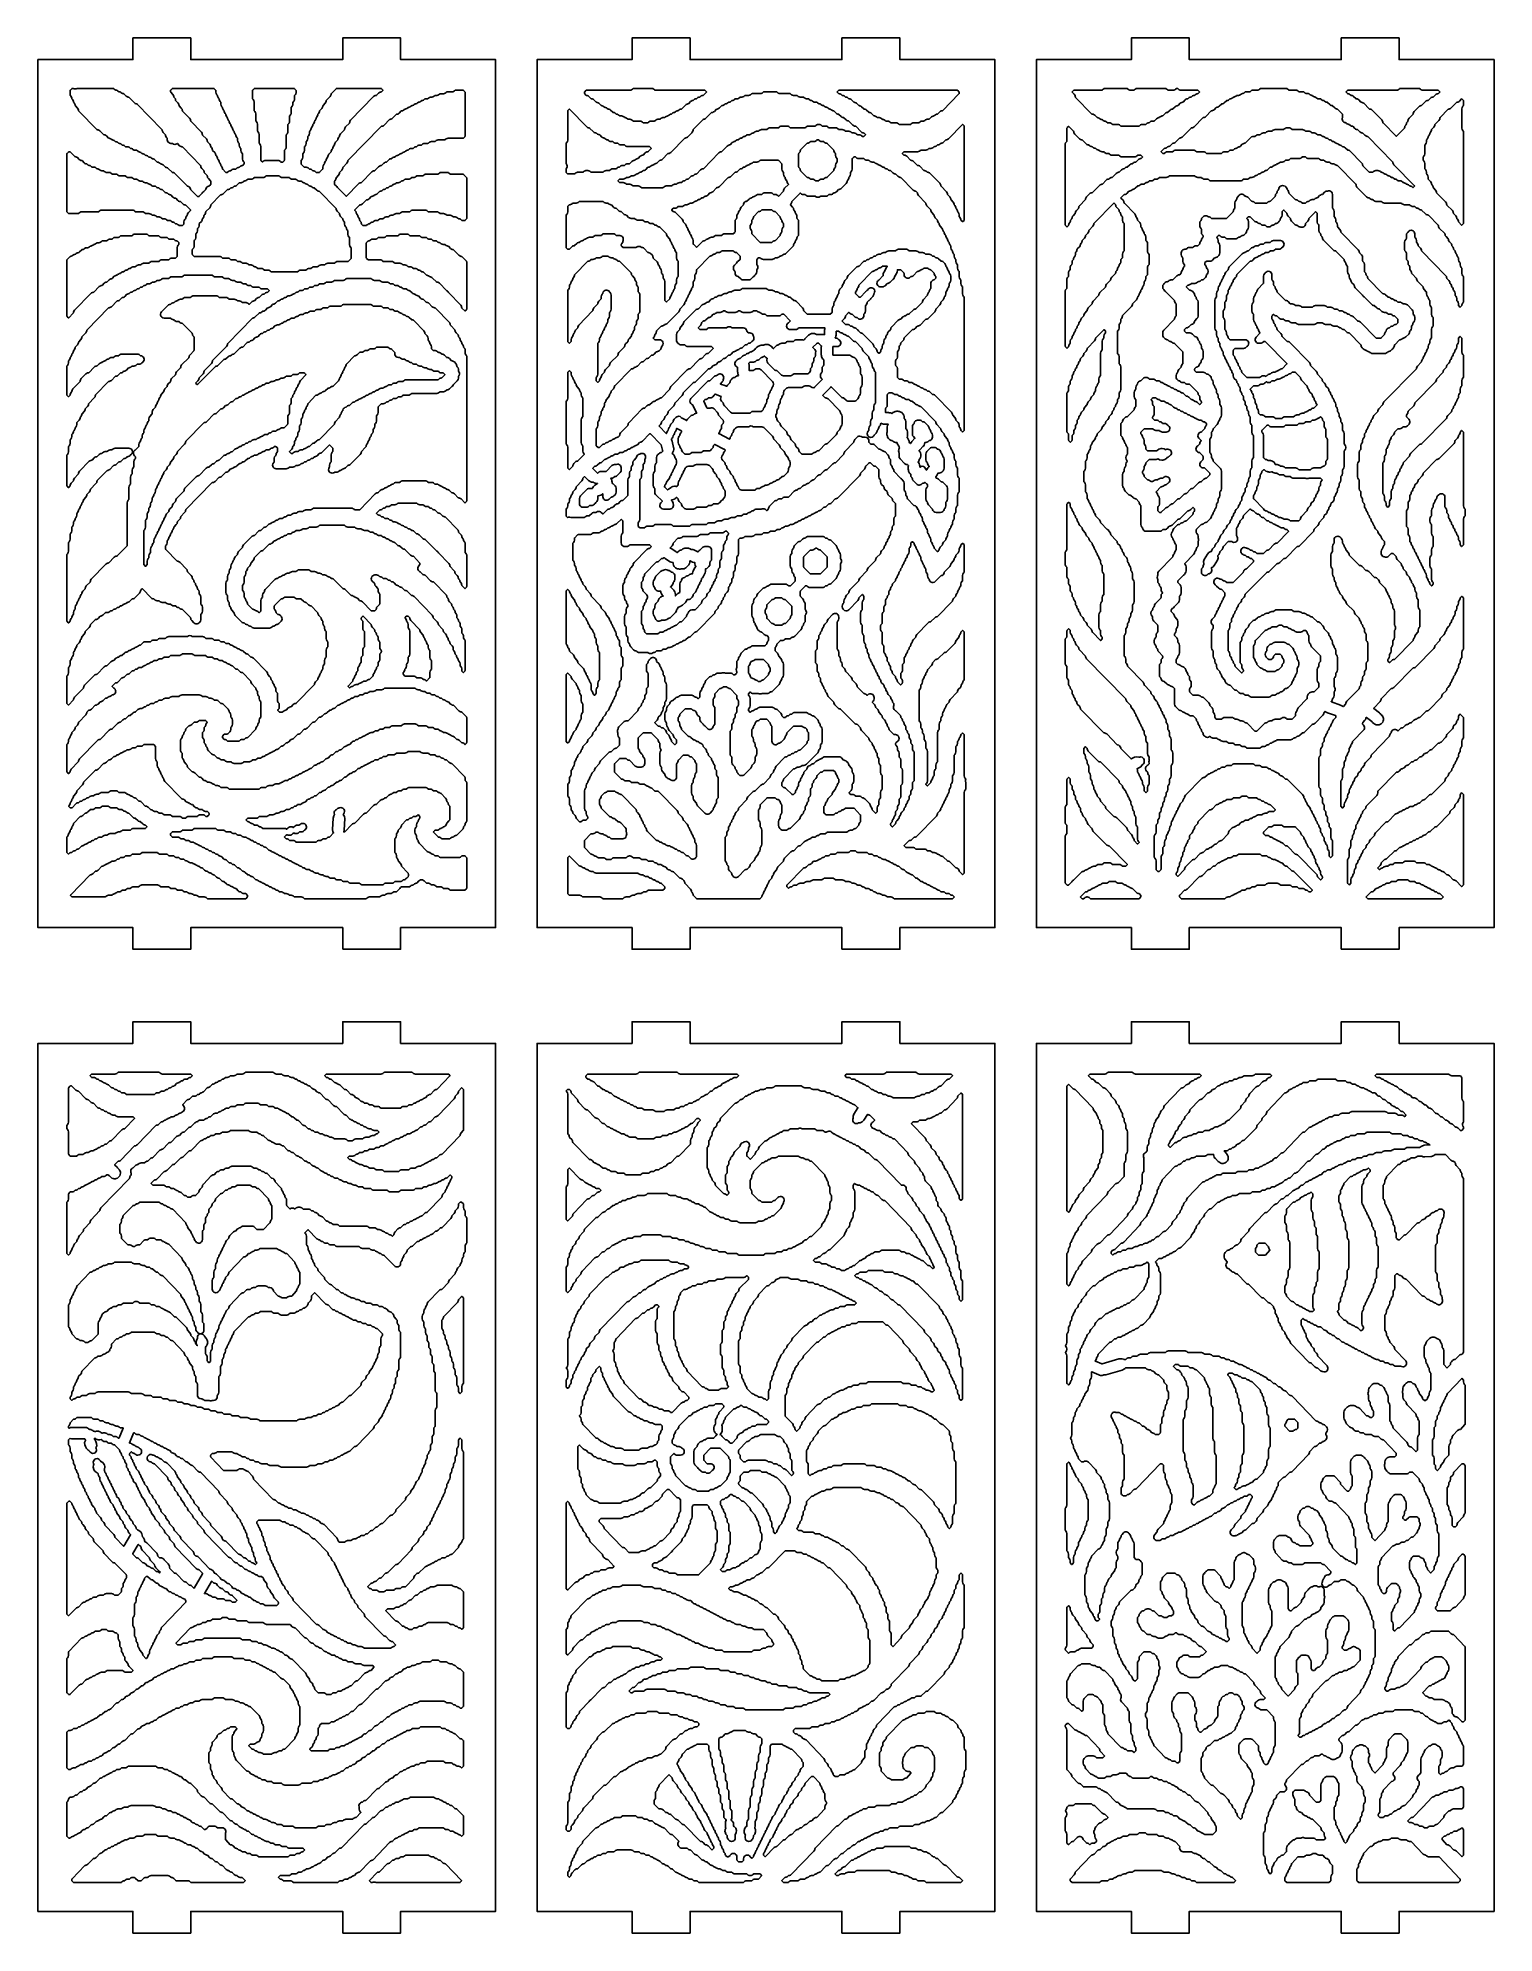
# Model space of a CAD drawing. Header units: millimetres. Extents: x 10 to 410, y 18 to 283.
# Drawn here: x 10 to 211.3, y 21 to 283 of the extents above; entities that cross this region are included whole.
import ezdxf

# ---------------------------------------------------------------- set-up
doc = ezdxf.new("R2010")
doc.units = ezdxf.units.MM
doc.layers.add('CUT', color=1, linetype='Continuous')

msp = doc.modelspace()

# ---------------------------------------------------------------- linework, layer by layer
at = {"layer": 'CUT'}
for points in [[(52.134, 157), (60.134, 157), (60.134, 160), (73.2679, 160), (73.2679, 280), (60.134, 280), (60.134, 283), (52.134, 283), (52.134, 280), (31.134, 280), (31.134, 283), (23.134, 283), (23.134, 280), (10, 280), (10, 160), (23.134, 160), (23.134, 157), (31.134, 157), (31.134, 160), (52.134, 160)], [(121.134, 157), (129.134, 157), (129.134, 160), (142.2679, 160), (142.2679, 280), (129.134, 280), (129.134, 283), (121.134, 283), (121.134, 280), (100.134, 280), (100.134, 283), (92.134, 283), (92.134, 280), (79, 280), (79, 160), (92.134, 160), (92.134, 157), (100.134, 157), (100.134, 160), (121.134, 160)], [(190.134, 157), (198.134, 157), (198.134, 160), (211.2679, 160), (211.2679, 280), (198.134, 280), (198.134, 283), (190.134, 283), (190.134, 280), (169.134, 280), (169.134, 283), (161.134, 283), (161.134, 280), (148, 280), (148, 160), (161.134, 160), (161.134, 157), (169.134, 157), (169.134, 160), (190.134, 160)], [(14.4713, 275.0564), (14.4625, 275.1014), (14.4625, 275.7147), (14.4713, 275.7596), (14.4964, 275.7979), (14.6705, 275.9762), (14.6955, 275.9958), (14.727, 276), (14.8917, 276), (14.9238, 275.9957), (14.9622, 275.9796), (15.09, 275.9448), (15.2225, 275.9448), (15.3503, 275.9796), (15.3886, 275.9957), (15.4207, 276), (20.4416, 276), (20.4731, 275.9958), (20.4981, 275.9762), (20.559, 275.9139), (20.6633, 275.8322), (20.7854, 275.7808), (20.8714, 275.7693), (20.8712, 275.7676), (20.9356, 275.759), (20.9606, 275.7394), (21.0215, 275.6771), (21.1258, 275.5954), (21.2479, 275.544), (21.3339, 275.5325), (21.3337, 275.5308), (21.3981, 275.5222), (21.4231, 275.5026), (21.484, 275.4403), (21.5883, 275.3586), (21.7104, 275.3072), (21.7964, 275.2957), (21.7961, 275.294), (21.8606, 275.2854), (21.8856, 275.2658), (22.1777, 274.9667), (22.2821, 274.885), (22.4041, 274.8336), (22.4901, 274.8221), (22.4899, 274.8205), (22.5544, 274.8119), (22.5794, 274.7923), (23.334, 274.0196), (23.4383, 273.9379), (23.5604, 273.8865), (23.6463, 273.875), (23.6461, 273.8733), (23.7106, 273.8647), (23.7356, 273.8451), (27.1472, 270.3518), (27.1723, 270.3135), (27.1904, 270.221), (27.1933, 270.2216), (27.218, 270.0954), (27.3233, 269.9346), (27.6097, 269.6415), (27.6348, 269.6032), (27.6529, 269.5107), (27.6558, 269.5112), (27.6805, 269.385), (27.7858, 269.2243), (27.8409, 269.1679), (27.866, 269.1296), (27.8748, 269.0847), (27.8748, 268.9228), (27.8993, 268.7683), (27.9703, 268.6289), (28.0809, 268.5183), (28.2203, 268.4473), (28.3748, 268.4228), (28.5353, 268.4228), (28.5668, 268.4186), (28.6074, 268.3868), (28.7495, 268.3089), (28.9091, 268.2805), (29.0693, 268.3046), (29.2134, 268.3787), (29.2623, 268.4149), (29.2902, 268.3943), (29.5776, 268.0999), (29.6819, 268.0182), (29.804, 267.9668), (29.89, 267.9553), (29.8898, 267.9537), (29.9542, 267.9451), (29.9793, 267.9255), (32.4658, 265.3793), (32.4909, 265.341), (32.5091, 265.2485), (32.5119, 265.2491), (32.5367, 265.1229), (32.642, 264.9621), (32.9283, 264.6689), (32.9534, 264.6307), (32.9715, 264.5382), (32.9744, 264.5387), (32.9992, 264.4125), (33.1045, 264.2518), (33.3908, 263.9586), (33.4159, 263.9203), (33.434, 263.8278), (33.4369, 263.8284), (33.4617, 263.7021), (33.567, 263.5414), (33.8533, 263.2482), (33.8784, 263.2099), (33.8872, 263.165), (33.8872, 262.7885), (33.8784, 262.7435), (33.8533, 262.7053), (33.6792, 262.527), (33.6542, 262.5074), (33.6229, 262.5032), (33.4744, 262.4591), (33.3465, 262.3717), (33.2515, 262.2493), (33.1985, 262.1037), (33.1847, 262.0332), (33.1596, 261.9949), (32.9855, 261.8166), (32.9314, 261.7743), (32.8607, 261.7312), (32.7625, 261.6212), (32.6971, 261.5213), (32.2917, 261.1063), (32.2667, 261.0867), (32.2352, 261.0825), (32.0705, 261.0825), (32.039, 261.0867), (32.014, 261.1063), (31.1461, 261.9949), (31.121, 262.0332), (31.1072, 262.1037), (31.0543, 262.2493), (30.9593, 262.3717), (30.8313, 262.4591), (30.6828, 262.5032), (30.6515, 262.5074), (30.6265, 262.527), (28.9469, 264.2468), (28.8426, 264.3285), (28.7205, 264.3799), (28.6346, 264.3914), (28.6348, 264.3931), (28.5703, 264.4017), (28.5453, 264.4213), (28.0219, 264.9572), (27.9176, 265.0388), (27.7955, 265.0903), (27.7096, 265.1018), (27.7098, 265.1034), (27.6453, 265.112), (27.6203, 265.1316), (27.3282, 265.4307), (27.2239, 265.5124), (27.1018, 265.5638), (27.0158, 265.5753), (27.0161, 265.577), (26.9516, 265.5856), (26.9266, 265.6052), (26.8657, 265.6675), (26.7614, 265.7492), (26.6393, 265.8006), (26.5533, 265.8121), (26.5536, 265.8138), (26.4891, 265.8224), (26.4641, 265.842), (26.172, 266.1411), (26.0677, 266.2228), (25.9456, 266.2742), (25.8596, 266.2857), (25.8598, 266.2873), (25.7954, 266.296), (25.7703, 266.3156), (25.7095, 266.3779), (25.6052, 266.4596), (25.4831, 266.511), (25.3971, 266.5225), (25.3973, 266.5241), (25.3329, 266.5328), (25.3078, 266.5523), (25.247, 266.6147), (25.1427, 266.6964), (25.0206, 266.7478), (24.9346, 266.7593), (24.9348, 266.7609), (24.8704, 266.7695), (24.8453, 266.7891), (24.7845, 266.8515), (24.6802, 266.9331), (24.5581, 266.9846), (24.4721, 266.9961), (24.4723, 266.9977), (24.4079, 267.0063), (24.3829, 267.0259), (24.322, 267.0882), (24.2177, 267.1699), (24.0956, 267.2213), (24.0096, 267.2328), (24.0098, 267.2345), (23.9454, 267.2431), (23.9204, 267.2627), (23.8595, 267.325), (23.7552, 267.4067), (23.6331, 267.4581), (23.5018, 267.4757), (23.2831, 267.4757), (23.2516, 267.4799), (23.2266, 267.4995), (23.1658, 267.5618), (23.0614, 267.6435), (22.9394, 267.6949), (22.8534, 267.7064), (22.8536, 267.7081), (22.7891, 267.7167), (22.7641, 267.7363), (22.7033, 267.7986), (22.599, 267.8803), (22.4769, 267.9317), (22.3455, 267.9493), (22.1269, 267.9493), (22.0954, 267.9535), (22.0704, 267.9731), (22.0095, 268.0354), (21.9052, 268.1171), (21.7831, 268.1685), (21.6972, 268.18), (21.6974, 268.1816), (21.6329, 268.1903), (21.6079, 268.2098), (21.547, 268.2722), (21.4427, 268.3539), (21.3206, 268.4053), (21.2347, 268.4168), (21.2349, 268.4184), (21.1704, 268.427), (21.1454, 268.4466), (21.0845, 268.509), (20.9802, 268.5906), (20.8581, 268.6421), (20.7722, 268.6536), (20.7724, 268.6552), (20.7079, 268.6638), (20.6829, 268.6834), (20.622, 268.7458), (20.5177, 268.8274), (20.3956, 268.8789), (20.3097, 268.8903), (20.3099, 268.892), (20.2454, 268.9006), (20.2204, 268.9202), (20.1595, 268.9825), (20.0552, 269.0642), (19.9331, 269.1156), (19.8472, 269.1271), (19.8474, 269.1288), (19.7829, 269.1374), (19.7579, 269.157), (19.4658, 269.4561), (19.3615, 269.5378), (19.2394, 269.5892), (19.1534, 269.6007), (19.1537, 269.6024), (19.0892, 269.611), (19.0642, 269.6306), (18.5408, 270.1665), (18.4365, 270.2482), (18.3144, 270.2996), (18.2285, 270.3111), (18.2287, 270.3127), (18.1642, 270.3213), (18.1392, 270.3409), (15.6526, 272.8871), (15.6275, 272.9254), (15.6094, 273.0179), (15.6065, 273.0173), (15.5818, 273.1435), (15.4764, 273.3043), (15.1901, 273.5974), (15.165, 273.6357), (15.1469, 273.7282), (15.144, 273.7277), (15.1193, 273.8539), (15.0139, 274.0146), (14.9589, 274.071), (14.9338, 274.1093), (14.9157, 274.2018), (14.9128, 274.2012), (14.8881, 274.3275), (14.7827, 274.4882), (14.7276, 274.5446), (14.7025, 274.5829), (14.6844, 274.6754), (14.6815, 274.6748), (14.6568, 274.801), (14.5515, 274.9618), (14.4964, 275.0182)], [(28.3461, 275.7596), (28.3712, 275.7979), (28.5453, 275.9762), (28.5703, 275.9958), (28.6018, 276), (34.3164, 276), (34.3479, 275.9958), (34.3729, 275.9762), (34.5471, 275.7979), (34.5722, 275.7596), (34.581, 275.7147), (34.581, 275.4933), (34.6179, 275.3047), (34.7232, 275.1439), (34.7783, 275.0876), (34.8034, 275.0493), (34.8215, 274.9568), (34.8244, 274.9573), (34.8491, 274.8311), (34.9545, 274.6704), (35.0096, 274.614), (35.0346, 274.5757), (35.0528, 274.4832), (35.0557, 274.4838), (35.0804, 274.3575), (35.1857, 274.1968), (35.2408, 274.1404), (35.2659, 274.1021), (35.2747, 274.0572), (35.2747, 273.8358), (35.3116, 273.6472), (35.417, 273.4864), (35.4721, 273.43), (35.4971, 273.3918), (35.5153, 273.2993), (35.5182, 273.2998), (35.5429, 273.1736), (35.6482, 273.0129), (35.7033, 272.9565), (35.7284, 272.9182), (35.7465, 272.8257), (35.7494, 272.8262), (35.7741, 272.7), (35.8795, 272.5393), (35.9345, 272.4829), (35.9596, 272.4446), (35.9778, 272.3521), (35.9806, 272.3527), (36.0054, 272.2265), (36.1107, 272.0657), (36.1658, 272.0093), (36.1909, 271.971), (36.209, 271.8785), (36.2119, 271.8791), (36.2366, 271.7529), (36.342, 271.5921), (36.397, 271.5358), (36.4221, 271.4975), (36.4402, 271.405), (36.4431, 271.4055), (36.4679, 271.2793), (36.5732, 271.1186), (36.6283, 271.0622), (36.6534, 271.0239), (36.6715, 270.9314), (36.6744, 270.932), (36.6991, 270.8057), (36.8045, 270.645), (36.8595, 270.5886), (36.8846, 270.5503), (36.9027, 270.4578), (36.9056, 270.4584), (36.9304, 270.3322), (37.0357, 270.1714), (37.0908, 270.115), (37.1159, 270.0768), (37.134, 269.9842), (37.1369, 269.9848), (37.1616, 269.8586), (37.267, 269.6979), (37.322, 269.6415), (37.3471, 269.6032), (37.3652, 269.5107), (37.3681, 269.5112), (37.3928, 269.385), (37.4982, 269.2243), (37.5533, 269.1679), (37.5784, 269.1296), (37.5872, 269.0847), (37.5872, 268.8633), (37.6241, 268.6747), (37.7294, 268.5139), (37.7845, 268.4575), (37.8096, 268.4193), (37.8184, 268.3743), (37.8184, 268.1529), (37.8553, 267.9643), (37.9607, 267.8036), (38.0158, 267.7472), (38.0409, 267.7089), (38.0497, 267.664), (38.0497, 267.4425), (38.0866, 267.2539), (38.1919, 267.0932), (38.247, 267.0368), (38.2721, 266.9985), (38.2809, 266.9536), (38.2809, 266.2586), (38.3178, 266.07), (38.4232, 265.9093), (38.4783, 265.8529), (38.5033, 265.8146), (38.5121, 265.7697), (38.5121, 265.6299), (38.5033, 265.585), (38.4783, 265.5467), (38.3041, 265.3684), (38.2791, 265.3488), (38.2147, 265.3402), (38.2149, 265.3385), (38.1289, 265.3271), (38.0068, 265.2756), (37.9025, 265.194), (37.8416, 265.1316), (37.8166, 265.112), (37.7522, 265.1034), (37.7524, 265.1018), (37.6664, 265.0903), (37.5443, 265.0388), (37.44, 264.9572), (37.3792, 264.8948), (37.3541, 264.8752), (37.3226, 264.871), (37.104, 264.871), (36.9727, 264.8535), (36.8506, 264.8021), (36.7463, 264.7204), (36.6854, 264.658), (36.6604, 264.6385), (36.5959, 264.6298), (36.5962, 264.6282), (36.5102, 264.6167), (36.3881, 264.5653), (36.2838, 264.4836), (36.2229, 264.4213), (36.1979, 264.4017), (36.1664, 264.3975), (36.0017, 264.3975), (35.9702, 264.4017), (35.9452, 264.4213), (35.5398, 264.8363), (35.5147, 264.8746), (35.4966, 264.9671), (35.4937, 264.9666), (35.469, 265.0928), (35.3637, 265.2535), (35.3086, 265.3099), (35.2835, 265.3482), (35.2654, 265.4407), (35.2625, 265.4401), (35.2378, 265.5664), (35.1324, 265.7271), (35.0773, 265.7835), (35.0522, 265.8218), (35.0341, 265.9143), (35.0312, 265.9137), (35.0065, 266.0399), (34.9012, 266.2007), (34.8461, 266.2571), (34.821, 266.2953), (34.8029, 266.3878), (34.8, 266.3873), (34.7753, 266.5135), (34.6699, 266.6742), (34.6148, 266.7306), (34.5897, 266.7689), (34.5716, 266.8614), (34.5687, 266.8609), (34.544, 266.9871), (34.4387, 267.1478), (34.1523, 267.441), (34.1273, 267.4793), (34.1091, 267.5718), (34.1062, 267.5712), (34.0815, 267.6974), (33.9762, 267.8582), (33.9211, 267.9146), (33.896, 267.9528), (33.8779, 268.0454), (33.875, 268.0448), (33.8503, 268.171), (33.7449, 268.3317), (33.4586, 268.6249), (33.4335, 268.6632), (33.4154, 268.7557), (33.4125, 268.7551), (33.3878, 268.8814), (33.2824, 269.0421), (32.7649, 269.5721), (32.7398, 269.6103), (32.7217, 269.7029), (32.7188, 269.7023), (32.694, 269.8285), (32.5887, 269.9892), (31.1461, 271.4664), (31.121, 271.5046), (31.1029, 271.5972), (31.1, 271.5966), (31.0753, 271.7228), (30.97, 271.8835), (29.9899, 272.8871), (29.9648, 272.9254), (29.9467, 273.0179), (29.9438, 273.0173), (29.9191, 273.1435), (29.8137, 273.3043), (29.5274, 273.5974), (29.5023, 273.6357), (29.4842, 273.7282), (29.4813, 273.7277), (29.4566, 273.8539), (29.3512, 274.0146), (29.0649, 274.3078), (29.0398, 274.3461), (29.0217, 274.4386), (29.0188, 274.438), (28.9941, 274.5642), (28.8887, 274.725), (28.8337, 274.7814), (28.8086, 274.8197), (28.7905, 274.9122), (28.7876, 274.9116), (28.7628, 275.0378), (28.6575, 275.1985), (28.3712, 275.4917), (28.3461, 275.53), (28.3373, 275.5749), (28.3373, 275.7147)], [(39.6772, 275.7596), (39.7023, 275.7979), (39.8764, 275.9762), (39.9014, 275.9958), (39.9329, 276), (45.4163, 276), (45.4478, 275.9958), (45.4728, 275.9762), (45.6469, 275.7979), (45.672, 275.7596), (45.6808, 275.7147), (45.6808, 275.3381), (45.672, 275.2932), (45.6469, 275.2549), (45.5918, 275.1985), (45.4865, 275.0378), (45.4495, 274.8492), (45.4495, 274.391), (45.4407, 274.3461), (45.4157, 274.3078), (45.3606, 274.2514), (45.2552, 274.0907), (45.2183, 273.9021), (45.2183, 273.6806), (45.2095, 273.6357), (45.1844, 273.5974), (45.1293, 273.541), (45.024, 273.3803), (44.9871, 273.1917), (44.9871, 272.4967), (44.9783, 272.4518), (44.9532, 272.4135), (44.8981, 272.3571), (44.7927, 272.1964), (44.7558, 272.0078), (44.7558, 271.3128), (44.747, 271.2679), (44.7219, 271.2296), (44.6668, 271.1732), (44.5615, 271.0124), (44.5246, 270.8238), (44.5246, 269.8921), (44.5158, 269.8471), (44.4907, 269.8089), (44.4356, 269.7525), (44.3302, 269.5917), (44.2933, 269.4031), (44.2933, 267.761), (44.2845, 267.7161), (44.2594, 267.6778), (44.2044, 267.6214), (44.099, 267.4606), (44.0621, 267.272), (44.0621, 266.1035), (44.0533, 266.0586), (44.0282, 266.0203), (43.8541, 265.842), (43.829, 265.8224), (43.7976, 265.8182), (43.6328, 265.8182), (43.6013, 265.8224), (43.5763, 265.842), (43.5155, 265.9043), (43.4112, 265.986), (43.2891, 266.0374), (43.1577, 266.055), (41.4977, 266.055), (41.3664, 266.0374), (41.2443, 265.986), (41.14, 265.9043), (41.0838, 265.8468), (41.0559, 265.8261), (41.0279, 265.8468), (40.8585, 266.0203), (40.8334, 266.0586), (40.8246, 266.1035), (40.8246, 267.9824), (40.7877, 268.171), (40.6823, 268.3317), (40.6273, 268.3881), (40.6022, 268.4264), (40.5934, 268.4713), (40.5934, 269.6399), (40.5564, 269.8285), (40.4511, 269.9892), (40.396, 270.0456), (40.3709, 270.0839), (40.3621, 270.1288), (40.3621, 271.0606), (40.3252, 271.2492), (40.2198, 271.41), (40.1648, 271.4664), (40.1397, 271.5046), (40.1309, 271.5496), (40.1309, 272.4813), (40.0939, 272.6699), (39.9886, 272.8307), (39.9335, 272.8871), (39.9084, 272.9254), (39.8996, 272.9703), (39.8996, 274.1388), (39.8627, 274.3275), (39.7573, 274.4882), (39.7023, 274.5446), (39.6772, 274.5829), (39.6684, 274.6278), (39.6684, 275.7147)], [(46.3745, 265.6299), (46.3745, 266.0065), (46.3833, 266.0514), (46.4084, 266.0897), (46.4635, 266.1461), (46.5688, 266.3068), (46.6058, 266.4954), (46.6058, 266.9536), (46.6146, 266.9985), (46.6397, 267.0368), (46.6947, 267.0932), (46.8001, 267.2539), (46.837, 267.4425), (46.837, 267.9008), (46.8458, 267.9457), (46.8709, 267.984), (46.926, 268.0404), (47.0313, 268.2011), (47.0683, 268.3897), (47.0683, 268.6111), (47.0771, 268.656), (47.1022, 268.6943), (47.1572, 268.7507), (47.2626, 268.9114), (47.2995, 269.1001), (47.2995, 269.3215), (47.3083, 269.3664), (47.3334, 269.4047), (47.3885, 269.4611), (47.4938, 269.6218), (47.5308, 269.8104), (47.5308, 270.0318), (47.5396, 270.0768), (47.5646, 270.115), (47.6197, 270.1714), (47.7251, 270.3322), (47.7498, 270.4584), (47.7527, 270.4578), (47.7708, 270.5503), (47.7959, 270.5886), (47.851, 270.645), (47.9563, 270.8057), (47.981, 270.932), (47.9839, 270.9314), (48.0021, 271.0239), (48.0271, 271.0622), (48.0822, 271.1186), (48.1876, 271.2793), (48.2123, 271.4055), (48.2152, 271.405), (48.2333, 271.4975), (48.2584, 271.5358), (48.3135, 271.5921), (48.4188, 271.7529), (48.4435, 271.8791), (48.4464, 271.8785), (48.4645, 271.971), (48.4896, 272.0093), (48.5447, 272.0657), (48.6501, 272.2265), (48.6748, 272.3527), (48.6777, 272.3521), (48.6958, 272.4446), (48.7209, 272.4829), (48.776, 272.5393), (48.8813, 272.7), (48.906, 272.8262), (48.9089, 272.8257), (48.927, 272.9182), (48.9521, 272.9565), (49.2385, 273.2497), (49.3438, 273.4104), (49.3685, 273.5366), (49.3714, 273.536), (49.3895, 273.6286), (49.4146, 273.6668), (49.7009, 273.96), (49.8063, 274.1208), (49.831, 274.247), (49.8339, 274.2464), (49.852, 274.3389), (49.8771, 274.3772), (50.3947, 274.9072), (50.5, 275.0679), (50.5248, 275.1941), (50.5276, 275.1935), (50.5458, 275.2861), (50.5709, 275.3243), (51.2075, 275.9762), (51.2325, 275.9958), (51.264, 276), (57.4411, 276), (57.4726, 275.9958), (57.4976, 275.9762), (57.6785, 275.7909), (57.6983, 275.7632), (57.6785, 275.7355), (57.4976, 275.5502), (57.4726, 275.5306), (57.4081, 275.522), (57.4084, 275.5204), (57.3224, 275.5089), (57.2003, 275.4575), (57.096, 275.3758), (56.8039, 275.0767), (56.7789, 275.0571), (56.7144, 275.0484), (56.7146, 275.0468), (56.6287, 275.0353), (56.5066, 274.9839), (56.4023, 274.9022), (53.223, 271.6468), (53.1176, 271.486), (53.0929, 271.3598), (53.09, 271.3604), (53.0719, 271.2679), (53.0468, 271.2296), (52.5292, 270.6996), (52.4239, 270.5389), (52.3992, 270.4127), (52.3963, 270.4132), (52.3781, 270.3207), (52.3531, 270.2824), (51.8355, 269.7525), (51.7301, 269.5917), (51.7054, 269.4655), (51.7025, 269.4661), (51.6844, 269.3736), (51.6593, 269.3353), (51.6042, 269.2789), (51.4989, 269.1181), (51.4742, 268.9919), (51.4713, 268.9925), (51.4532, 268.9), (51.4281, 268.8617), (51.1418, 268.5685), (51.0364, 268.4078), (51.0117, 268.2816), (51.0088, 268.2821), (50.9907, 268.1896), (50.9656, 268.1513), (50.9105, 268.095), (50.8052, 267.9342), (50.7804, 267.808), (50.7775, 267.8086), (50.7594, 267.7161), (50.7343, 267.6778), (50.6793, 267.6214), (50.5739, 267.4606), (50.5492, 267.3344), (50.5463, 267.335), (50.5282, 267.2425), (50.5031, 267.2042), (50.2168, 266.911), (50.1114, 266.7503), (50.0867, 266.6241), (50.0838, 266.6246), (50.0657, 266.5321), (50.0406, 266.4938), (49.9855, 266.4375), (49.8802, 266.2767), (49.8554, 266.1505), (49.8526, 266.1511), (49.8344, 266.0586), (49.8093, 266.0203), (49.7543, 265.9639), (49.6489, 265.8031), (49.6242, 265.6769), (49.6213, 265.6775), (49.6032, 265.585), (49.5781, 265.5467), (49.523, 265.4903), (49.4177, 265.3296), (49.3807, 265.141), (49.3807, 264.9195), (49.3719, 264.8746), (49.3469, 264.8363), (48.9415, 264.4213), (48.9165, 264.4017), (48.885, 264.3975), (48.489, 264.3975), (48.4575, 264.4017), (48.4325, 264.4213), (48.3716, 264.4836), (48.2673, 264.5653), (48.1452, 264.6167), (48.0593, 264.6282), (48.0595, 264.6298), (47.995, 264.6385), (47.97, 264.658), (47.9091, 264.7204), (47.8048, 264.8021), (47.6827, 264.8535), (47.5968, 264.865), (47.597, 264.8666), (47.5325, 264.8752), (47.5075, 264.8948), (47.4466, 264.9572), (47.3423, 265.0388), (47.2202, 265.0903), (47.0889, 265.1078), (46.8703, 265.1078), (46.8388, 265.112), (46.8138, 265.1316), (46.4084, 265.5467), (46.3833, 265.585)], [(51.5509, 264.015), (51.6563, 264.1757), (51.681, 264.3019), (51.6839, 264.3014), (51.702, 264.3939), (51.7271, 264.4322), (52.0134, 264.7253), (52.1188, 264.8861), (52.1435, 265.0123), (52.1464, 265.0117), (52.1645, 265.1042), (52.1896, 265.1425), (52.7072, 265.6725), (52.8125, 265.8332), (52.8372, 265.9594), (52.8401, 265.9589), (52.8582, 266.0514), (52.8833, 266.0897), (57.4511, 270.7669), (57.4761, 270.7865), (57.5406, 270.7951), (57.5404, 270.7968), (57.6263, 270.8082), (57.7484, 270.8597), (57.8527, 270.9414), (58.6074, 271.714), (58.6324, 271.7336), (58.6968, 271.7423), (58.6966, 271.7439), (58.7826, 271.7554), (58.9047, 271.8068), (59.009, 271.8885), (59.5323, 272.4244), (59.5574, 272.444), (59.6218, 272.4526), (59.6216, 272.4543), (59.7076, 272.4658), (59.8297, 272.5172), (59.934, 272.5989), (60.2261, 272.898), (60.2511, 272.9176), (60.3156, 272.9262), (60.3153, 272.9278), (60.4013, 272.9393), (60.5234, 272.9907), (60.6277, 273.0724), (60.6886, 273.1348), (60.7136, 273.1544), (60.7781, 273.163), (60.7778, 273.1646), (60.8638, 273.1761), (60.9859, 273.2275), (61.0902, 273.3092), (61.1511, 273.3715), (61.1761, 273.3911), (61.2406, 273.3998), (61.2403, 273.4014), (61.3263, 273.4129), (61.4484, 273.4643), (61.5527, 273.546), (61.6136, 273.6083), (61.6386, 273.6279), (61.7031, 273.6365), (61.7028, 273.6382), (61.7888, 273.6497), (61.9109, 273.7011), (62.0152, 273.7828), (62.0761, 273.8451), (62.1011, 273.8647), (62.1655, 273.8733), (62.1653, 273.875), (62.2513, 273.8865), (62.3734, 273.9379), (62.4777, 274.0196), (62.5386, 274.0819), (62.5636, 274.1015), (62.628, 274.1101), (62.6278, 274.1118), (62.7138, 274.1233), (62.8359, 274.1747), (62.9402, 274.2564), (63.001, 274.3187), (63.0261, 274.3383), (63.0905, 274.3469), (63.0903, 274.3486), (63.1763, 274.36), (63.2984, 274.4115), (63.4027, 274.4932), (63.4635, 274.5555), (63.4886, 274.5751), (63.5201, 274.5793), (63.7387, 274.5793), (63.87, 274.5968), (63.9921, 274.6483), (64.0964, 274.7299), (64.1573, 274.7923), (64.1823, 274.8119), (64.2138, 274.8161), (64.4324, 274.8161), (64.5637, 274.8336), (64.6858, 274.885), (64.7901, 274.9667), (64.851, 275.0291), (64.876, 275.0486), (64.9075, 275.0529), (65.1262, 275.0529), (65.2575, 275.0704), (65.3796, 275.1218), (65.4839, 275.2035), (65.5448, 275.2658), (65.5698, 275.2854), (65.6013, 275.2896), (66.0512, 275.2896), (66.1825, 275.3072), (66.3046, 275.3586), (66.4089, 275.4403), (66.4697, 275.5026), (66.4948, 275.5222), (66.5263, 275.5264), (67.2074, 275.5264), (67.3387, 275.544), (67.4608, 275.5954), (67.5651, 275.6771), (67.626, 275.7394), (67.651, 275.759), (67.6825, 275.7632), (68.7722, 275.7632), (68.8037, 275.759), (68.8287, 275.7394), (69.0028, 275.5611), (69.0279, 275.5228), (69.0367, 275.4779), (69.0367, 269.4185), (69.0279, 269.3736), (69.0028, 269.3353), (68.8287, 269.157), (68.8037, 269.1374), (68.7722, 269.1332), (66.7036, 269.1332), (66.5723, 269.1156), (66.4502, 269.0642), (66.3459, 268.9825), (66.285, 268.9202), (66.26, 268.9006), (66.2285, 268.8964), (65.3161, 268.8964), (65.1848, 268.8789), (65.0627, 268.8274), (64.9584, 268.7458), (64.8975, 268.6834), (64.8725, 268.6638), (64.841, 268.6596), (64.3911, 268.6596), (64.2598, 268.6421), (64.1377, 268.5906), (64.0334, 268.509), (63.9725, 268.4466), (63.9475, 268.427), (63.916, 268.4228), (63.4661, 268.4228), (63.3348, 268.4053), (63.2127, 268.3539), (63.1084, 268.2722), (63.0475, 268.2098), (63.0225, 268.1903), (62.991, 268.186), (62.7724, 268.186), (62.6411, 268.1685), (62.519, 268.1171), (62.4147, 268.0354), (62.3538, 267.9731), (62.3288, 267.9535), (62.2643, 267.9449), (62.2645, 267.9432), (62.1786, 267.9317), (62.0565, 267.8803), (61.9522, 267.7986), (61.8913, 267.7363), (61.8663, 267.7167), (61.8348, 267.7125), (61.6161, 267.7125), (61.4848, 267.6949), (61.3627, 267.6435), (61.2584, 267.5618), (61.1976, 267.4995), (61.1725, 267.4799), (61.1081, 267.4713), (61.1083, 267.4696), (61.0223, 267.4581), (60.9002, 267.4067), (60.7959, 267.325), (60.7351, 267.2627), (60.7101, 267.2431), (60.6456, 267.2345), (60.6458, 267.2328), (60.5598, 267.2213), (60.4377, 267.1699), (60.3334, 267.0882), (60.2726, 267.0259), (60.2476, 267.0063), (60.1831, 266.9977), (60.1833, 266.9961), (60.0974, 266.9846), (59.9753, 266.9331), (59.871, 266.8515), (59.8101, 266.7891), (59.7851, 266.7695), (59.7206, 266.7609), (59.7208, 266.7593), (59.6349, 266.7478), (59.5128, 266.6964), (59.4085, 266.6147), (59.3476, 266.5523), (59.3226, 266.5328), (59.2581, 266.5241), (59.2583, 266.5225), (59.1724, 266.511), (59.0503, 266.4596), (58.946, 266.3779), (58.8851, 266.3156), (58.8601, 266.296), (58.7956, 266.2873), (58.7958, 266.2857), (58.7099, 266.2742), (58.5878, 266.2228), (58.4835, 266.1411), (58.1914, 265.842), (58.1663, 265.8224), (58.1019, 265.8138), (58.1021, 265.8121), (58.0161, 265.8006), (57.894, 265.7492), (57.7897, 265.6675), (57.4976, 265.3684), (57.4726, 265.3488), (57.4081, 265.3402), (57.4084, 265.3385), (57.3224, 265.3271), (57.2003, 265.2756), (57.096, 265.194), (56.5726, 264.658), (56.5476, 264.6385), (56.4831, 264.6298), (56.4834, 264.6282), (56.3974, 264.6167), (56.2753, 264.5653), (56.171, 264.4836), (54.7227, 263.0005), (54.6976, 262.981), (54.6332, 262.9723), (54.6334, 262.9707), (54.5474, 262.9592), (54.4253, 262.9078), (54.321, 262.8261), (52.6461, 261.111), (52.6182, 261.0903), (52.5903, 261.111), (51.4958, 262.2317), (51.4304, 262.3315), (51.3323, 262.4416), (51.2616, 262.4846), (51.2075, 262.527), (51.0333, 262.7053), (51.0083, 262.7435), (50.9995, 262.7885), (50.9995, 263.165), (51.0083, 263.2099), (51.0333, 263.2482), (51.0884, 263.3046), (51.1938, 263.4654), (51.2185, 263.5916), (51.2214, 263.591), (51.2395, 263.6835), (51.2646, 263.7218)], [(85.5777, 275.2564), (85.5525, 275.2947), (85.5437, 275.3397), (85.5437, 275.4789), (85.5525, 275.5238), (85.5777, 275.5621), (85.7517, 275.74), (85.7767, 275.7595), (85.8082, 275.7637), (91.8083, 275.7637), (91.9395, 275.7812), (92.0615, 275.8325), (92.1657, 275.914), (92.2266, 275.9763), (92.2516, 275.9958), (92.2831, 276), (94.9916, 276), (95.0231, 275.9958), (95.0481, 275.9763), (95.109, 275.914), (95.2132, 275.8325), (95.3352, 275.7812), (95.4663, 275.7637), (102.1602, 275.7637), (102.1917, 275.7595), (102.2167, 275.74), (102.3976, 275.5552), (102.4174, 275.5274), (102.3976, 275.4997), (101.9855, 275.0786), (101.9605, 275.0591), (101.8961, 275.0505), (101.8963, 275.0489), (101.8101, 275.0373), (101.6881, 274.9861), (101.5839, 274.9046), (101.523, 274.8423), (101.498, 274.8228), (101.4336, 274.8142), (101.4338, 274.8126), (101.3476, 274.8011), (101.2257, 274.7498), (101.1214, 274.6683), (101.0605, 274.606), (101.0355, 274.5865), (100.9711, 274.5779), (100.9713, 274.5763), (100.8851, 274.5648), (100.7632, 274.5135), (100.6589, 274.432), (100.598, 274.3697), (100.573, 274.3502), (100.5086, 274.3416), (100.5088, 274.34), (100.4226, 274.3285), (100.3007, 274.2772), (100.1964, 274.1957), (99.9042, 273.8972), (99.8792, 273.8776), (99.8149, 273.869), (99.8151, 273.8674), (99.7289, 273.8559), (99.6069, 273.8046), (99.5027, 273.7231), (98.9793, 273.1883), (98.9543, 273.1688), (98.8899, 273.1602), (98.8901, 273.1586), (98.8039, 273.1471), (98.6819, 273.0958), (98.5777, 273.0143), (98.5168, 272.952), (98.4918, 272.9325), (98.4274, 272.9239), (98.4276, 272.9223), (98.3414, 272.9108), (98.2194, 272.8595), (98.1152, 272.778), (98.0543, 272.7157), (98.0293, 272.6962), (97.9649, 272.6876), (97.9651, 272.686), (97.8789, 272.6745), (97.757, 272.6232), (97.6527, 272.5417), (97.5918, 272.4794), (97.5668, 272.4599), (97.5024, 272.4513), (97.5026, 272.4497), (97.4164, 272.4382), (97.2945, 272.3869), (97.1902, 272.3054), (97.1293, 272.2432), (97.1043, 272.2236), (97.0399, 272.215), (97.0401, 272.2134), (96.9539, 272.2019), (96.832, 272.1506), (96.7277, 272.0691), (96.6668, 272.0069), (96.6418, 271.9873), (96.6103, 271.9831), (96.3913, 271.9831), (96.2602, 271.9656), (96.1382, 271.9143), (96.034, 271.8328), (95.973, 271.7706), (95.948, 271.751), (95.9166, 271.7468), (95.6976, 271.7468), (95.5664, 271.7293), (95.4445, 271.678), (95.3402, 271.5966), (95.2793, 271.5343), (95.2543, 271.5147), (95.2228, 271.5105), (94.7726, 271.5105), (94.6415, 271.493), (94.5195, 271.4418), (94.4153, 271.3603), (94.3543, 271.298), (94.3293, 271.2785), (94.2979, 271.2743), (93.6706, 271.2743), (93.6391, 271.2785), (93.6141, 271.298), (93.5532, 271.3603), (93.4489, 271.4418), (93.327, 271.493), (93.1958, 271.5105), (92.2831, 271.5105), (92.2516, 271.5147), (92.2266, 271.5343), (92.1657, 271.5966), (92.0615, 271.678), (91.9395, 271.7293), (91.8083, 271.7468), (91.5893, 271.7468), (91.5579, 271.751), (91.5329, 271.7706), (91.472, 271.8328), (91.3677, 271.9143), (91.2458, 271.9656), (91.1596, 271.9771), (91.1598, 271.9787), (91.0954, 271.9873), (91.0704, 272.0069), (91.0095, 272.0691), (90.9052, 272.1506), (90.7833, 272.2019), (90.6521, 272.2194), (90.4331, 272.2194), (90.4017, 272.2236), (90.3767, 272.2432), (90.3157, 272.3054), (90.2115, 272.3869), (90.0895, 272.4382), (90.0033, 272.4497), (90.0036, 272.4513), (89.9392, 272.4599), (89.9142, 272.4794), (89.8532, 272.5417), (89.749, 272.6232), (89.627, 272.6745), (89.5408, 272.686), (89.5411, 272.6876), (89.4767, 272.6962), (89.4517, 272.7157), (89.1595, 273.0143), (89.0552, 273.0958), (88.9333, 273.1471), (88.8471, 273.1586), (88.8473, 273.1602), (88.7829, 273.1688), (88.7579, 273.1883), (88.697, 273.2506), (88.5928, 273.332), (88.4708, 273.3833), (88.3846, 273.3948), (88.3848, 273.3964), (88.3204, 273.405), (88.2954, 273.4246), (88.2345, 273.4869), (88.1303, 273.5683), (88.0083, 273.6196), (87.9221, 273.6311), (87.9223, 273.6327), (87.8579, 273.6413), (87.8329, 273.6609), (87.5408, 273.9594), (87.4365, 274.0409), (87.3146, 274.0922), (87.2284, 274.1037), (87.2286, 274.1053), (87.1642, 274.1139), (87.1392, 274.1334), (86.847, 274.432), (86.7428, 274.5135), (86.6208, 274.5648), (86.5346, 274.5763), (86.5349, 274.5779), (86.4705, 274.5865), (86.4455, 274.606), (86.1533, 274.9046), (86.049, 274.9861), (85.9271, 275.0373), (85.8409, 275.0489), (85.8411, 275.0505), (85.7767, 275.0591), (85.7517, 275.0786)], [(90.3767, 263.453), (90.4017, 263.4726), (90.4331, 263.4768), (90.8834, 263.4768), (91.0145, 263.4943), (91.1365, 263.5456), (91.2407, 263.6271), (91.3016, 263.6893), (91.3266, 263.7089), (91.3581, 263.7131), (91.5771, 263.7131), (91.7082, 263.7306), (91.8302, 263.7819), (91.9344, 263.8634), (91.9954, 263.9256), (92.0204, 263.9452), (92.0518, 263.9494), (92.2708, 263.9494), (92.402, 263.9669), (92.5239, 264.0182), (92.6282, 264.0996), (92.6891, 264.1619), (92.7141, 264.1815), (92.7785, 264.19), (92.7783, 264.1917), (92.8645, 264.2032), (92.9864, 264.2544), (93.0907, 264.3359), (93.1516, 264.3982), (93.1766, 264.4177), (93.241, 264.4263), (93.2408, 264.4279), (93.327, 264.4394), (93.4489, 264.4907), (93.5532, 264.5722), (93.6141, 264.6345), (93.6391, 264.654), (93.7035, 264.6626), (93.7033, 264.6642), (93.7895, 264.6757), (93.9114, 264.727), (94.0157, 264.8085), (94.3078, 265.1071), (94.3329, 265.1266), (94.3972, 265.1352), (94.397, 265.1368), (94.4832, 265.1483), (94.6052, 265.1996), (94.7094, 265.2811), (94.7703, 265.3433), (94.7953, 265.3629), (94.8597, 265.3715), (94.8595, 265.3731), (94.9457, 265.3846), (95.0677, 265.4359), (95.1719, 265.5174), (95.2328, 265.5796), (95.2578, 265.5992), (95.3222, 265.6078), (95.322, 265.6094), (95.4082, 265.6209), (95.5302, 265.6722), (95.6344, 265.7537), (95.9266, 266.0522), (95.9516, 266.0718), (96.016, 266.0803), (96.0158, 266.082), (96.1019, 266.0935), (96.2239, 266.1447), (96.3281, 266.2262), (97.0828, 266.9974), (97.1078, 267.0169), (97.1722, 267.0255), (97.172, 267.0271), (97.2582, 267.0386), (97.3801, 267.0899), (97.4844, 267.1714), (99.3953, 269.1239), (99.4203, 269.1435), (99.4847, 269.1521), (99.4845, 269.1537), (99.5706, 269.1652), (99.6926, 269.2165), (99.7968, 269.298), (100.089, 269.5965), (100.143, 269.6387), (100.214, 269.6818), (100.3122, 269.7918), (100.3775, 269.8912), (100.4321, 269.9471), (100.5377, 270.1079), (100.5623, 270.2335), (100.5654, 270.2329), (100.5836, 270.3255), (100.6087, 270.3638), (101.939, 271.7231), (101.964, 271.7426), (102.0284, 271.7512), (102.0282, 271.7528), (102.1143, 271.7643), (102.2363, 271.8156), (102.3405, 271.8971), (103.0952, 272.6682), (103.1202, 272.6878), (103.1846, 272.6964), (103.1844, 272.698), (103.2706, 272.7095), (103.3925, 272.7608), (103.4968, 272.8423), (103.789, 273.1408), (103.814, 273.1604), (103.8784, 273.169), (103.8781, 273.1706), (103.9643, 273.1821), (104.0863, 273.2334), (104.1905, 273.3148), (104.4827, 273.6134), (104.5077, 273.6329), (104.5721, 273.6415), (104.5719, 273.6431), (104.6581, 273.6546), (104.78, 273.7059), (104.8843, 273.7874), (104.9452, 273.8497), (104.9702, 273.8692), (105.0346, 273.8778), (105.0344, 273.8794), (105.1206, 273.8909), (105.2425, 273.9422), (105.3468, 274.0237), (105.4077, 274.086), (105.4327, 274.1055), (105.4971, 274.1141), (105.4969, 274.1157), (105.583, 274.1272), (105.705, 274.1785), (105.8092, 274.26), (105.8702, 274.3222), (105.8952, 274.3418), (105.9596, 274.3504), (105.9594, 274.352), (106.0455, 274.3635), (106.1675, 274.4148), (106.2717, 274.4963), (106.3327, 274.5585), (106.3577, 274.5781), (106.3891, 274.5823), (106.6081, 274.5823), (106.7393, 274.5998), (106.8612, 274.6511), (106.9655, 274.7326), (107.0264, 274.7948), (107.0514, 274.8144), (107.0829, 274.8186), (107.3019, 274.8186), (107.433, 274.8361), (107.555, 274.8874), (107.6592, 274.9688), (107.7202, 275.0311), (107.7452, 275.0507), (107.7766, 275.0549), (108.2269, 275.0549), (108.358, 275.0724), (108.48, 275.1236), (108.5842, 275.2051), (108.6451, 275.2674), (108.6701, 275.2869), (108.7016, 275.2911), (109.8456, 275.2911), (109.9767, 275.3086), (110.0987, 275.3599), (110.2029, 275.4414), (110.2639, 275.5037), (110.2889, 275.5232), (110.3203, 275.5274), (112.1039, 275.5274), (112.1353, 275.5232), (112.1603, 275.5037), (112.2213, 275.4414), (112.3255, 275.3599), (112.4475, 275.3086), (112.5786, 275.2911), (113.9538, 275.2911), (113.9853, 275.2869), (114.0103, 275.2674), (114.0712, 275.2051), (114.1755, 275.1236), (114.2974, 275.0724), (114.4286, 275.0549), (114.8788, 275.0549), (114.9103, 275.0507), (114.9353, 275.0311), (114.9962, 274.9688), (115.1005, 274.8874), (115.2224, 274.8361), (115.3536, 274.8186), (115.8038, 274.8186), (115.8353, 274.8144), (115.8603, 274.7948), (115.9212, 274.7326), (116.0254, 274.6511), (116.1474, 274.5998), (116.2785, 274.5823), (116.4975, 274.5823), (116.529, 274.5781), (116.554, 274.5585), (116.6149, 274.4963), (116.7192, 274.4148), (116.8411, 274.3635), (116.9273, 274.352), (116.9271, 274.3504), (116.9915, 274.3418), (117.0165, 274.3222), (117.0774, 274.26), (117.1817, 274.1785), (117.3036, 274.1272), (117.4348, 274.1097), (117.6538, 274.1097), (117.6852, 274.1055), (117.7102, 274.086), (117.7712, 274.0237), (117.8754, 273.9422), (117.9974, 273.8909), (118.0836, 273.8794), (118.0833, 273.8778), (118.1477, 273.8692), (118.1727, 273.8497), (118.2337, 273.7874), (118.3379, 273.7059), (118.4599, 273.6546), (118.546, 273.6431), (118.5458, 273.6415), (118.6102, 273.6329), (118.6352, 273.6134), (118.6962, 273.5511), (118.8004, 273.4696), (118.9224, 273.4183), (119.0085, 273.4068), (119.0083, 273.4052), (119.0727, 273.3966), (119.0977, 273.3771), (119.1587, 273.3148), (119.2629, 273.2334), (119.3849, 273.1821), (119.471, 273.1706), (119.4708, 273.169), (119.5352, 273.1604), (119.5602, 273.1408), (119.6211, 273.0785), (119.7254, 272.9971), (119.8473, 272.9458), (119.9335, 272.9343), (119.9333, 272.9327), (119.9977, 272.9241), (120.0227, 272.9045), (120.3149, 272.606), (120.4191, 272.5245), (120.5411, 272.4732), (120.6273, 272.4617), (120.6271, 272.4601), (120.6914, 272.4515), (120.7164, 272.432), (121.0086, 272.1334), (121.1129, 272.0519), (121.2348, 272.0006), (121.321, 271.9891), (121.3208, 271.9875), (121.3852, 271.9789), (121.4102, 271.9594), (121.7024, 271.6608), (121.8066, 271.5793), (121.9286, 271.5281), (122.0147, 271.5166), (122.0145, 271.5149), (122.0789, 271.5063), (122.1039, 271.4868), (122.6274, 270.952), (122.7316, 270.8705), (122.8536, 270.8192), (122.9397, 270.8077), (122.9395, 270.8061), (123.0039, 270.7975), (123.0289, 270.7779), (123.7836, 270.0068), (123.8878, 269.9253), (124.0098, 269.874), (124.096, 269.8625), (124.0957, 269.8609), (124.1601, 269.8523), (124.1851, 269.8328), (124.366, 269.648), (124.3858, 269.6203), (124.366, 269.5925), (124.1851, 269.4077), (124.1601, 269.3882), (124.1287, 269.384), (123.9639, 269.384), (123.9324, 269.3882), (123.9074, 269.4077), (123.8465, 269.47), (123.7422, 269.5515), (123.6203, 269.6027), (123.4891, 269.6203), (123.2701, 269.6203), (123.2387, 269.6245), (123.2137, 269.644), (123.1527, 269.7063), (123.0485, 269.7877), (122.9265, 269.839), (122.7954, 269.8565), (122.5764, 269.8565), (122.5449, 269.8607), (122.5199, 269.8803), (122.459, 269.9425), (122.3548, 270.024), (122.2328, 270.0753), (122.1017, 270.0928), (121.6514, 270.0928), (121.62, 270.097), (121.595, 270.1166), (121.534, 270.1788), (121.4298, 270.2603), (121.3078, 270.3116), (121.1767, 270.3291), (120.7264, 270.3291), (120.695, 270.3333), (120.67, 270.3529), (120.609, 270.4151), (120.5048, 270.4966), (120.3828, 270.5479), (120.2517, 270.5654), (119.3389, 270.5654), (119.3075, 270.5696), (119.2825, 270.5891), (119.2216, 270.6514), (119.1173, 270.7329), (118.9954, 270.7842), (118.8642, 270.8017), (118.414, 270.8017), (118.3825, 270.8059), (118.3575, 270.8254), (118.2966, 270.8877), (118.1923, 270.9692), (118.0704, 271.0205), (117.9392, 271.038), (117.8973, 271.038), (117.7661, 271.0205), (117.6442, 270.9692), (117.5399, 270.8877), (117.479, 270.8254), (117.454, 270.8059), (117.4225, 270.8017), (116.5098, 270.8017), (116.3786, 270.7842), (116.2567, 270.7329), (116.1524, 270.6514), (116.0915, 270.5891), (116.0665, 270.5696), (116.035, 270.5654), (114.0203, 270.5654), (113.9888, 270.5696), (113.9638, 270.5891), (113.9029, 270.6514), (113.7986, 270.7329), (113.6767, 270.7842), (113.5455, 270.8017), (112.8098, 270.8017), (112.6787, 270.7842), (112.5567, 270.7329), (112.4525, 270.6514), (112.3916, 270.5891), (112.3666, 270.5696), (112.3351, 270.5654), (111.1911, 270.5654), (111.06, 270.5479), (110.938, 270.4966), (110.8338, 270.4151), (110.7728, 270.3529), (110.7478, 270.3333), (110.7164, 270.3291), (110.0349, 270.3291), (109.9037, 270.3116), (109.7818, 270.2603), (109.6775, 270.1788), (109.6166, 270.1166), (109.5916, 270.097), (109.5601, 270.0928), (109.3411, 270.0928), (109.21, 270.0753), (109.088, 270.024), (108.9838, 269.9425), (108.9229, 269.8803), (108.8979, 269.8607), (108.8335, 269.8521), (108.8337, 269.8505), (108.7475, 269.839), (108.6255, 269.7877), (108.5213, 269.7063), (108.4604, 269.644), (108.4354, 269.6245), (108.4039, 269.6203), (108.1849, 269.6203), (108.0538, 269.6027), (107.9318, 269.5515), (107.8276, 269.47), (107.7666, 269.4077), (107.7416, 269.3882), (107.6772, 269.3796), (107.6775, 269.378), (107.5913, 269.3665), (107.4693, 269.3152), (107.3651, 269.2337), (107.3041, 269.1714), (107.2791, 269.1519), (107.2147, 269.1433), (107.215, 269.1417), (107.1288, 269.1302), (107.0068, 269.0789), (106.9026, 268.9974), (106.8416, 268.9351), (106.8166, 268.9156), (106.7523, 268.907), (106.7525, 268.9054), (106.6663, 268.8939), (106.5443, 268.8426), (106.4401, 268.7611), (106.3791, 268.6988), (106.3541, 268.6793), (106.2898, 268.6707), (106.29, 268.6691), (106.2038, 268.6576), (106.0818, 268.6063), (105.9776, 268.5248), (105.6854, 268.2263), (105.6604, 268.2067), (105.596, 268.1981), (105.5962, 268.1965), (105.5101, 268.185), (105.3881, 268.1337), (105.2839, 268.0523), (104.5292, 267.2811), (104.5042, 267.2616), (104.4398, 267.253), (104.44, 267.2514), (104.3538, 267.2399), (104.2319, 267.1886), (104.1276, 267.1071), (101.9855, 264.9183), (101.9605, 264.8987), (101.8961, 264.8901), (101.8963, 264.8885), (101.8101, 264.877), (101.6881, 264.8257), (101.5839, 264.7442), (101.0605, 264.2094), (101.0355, 264.1899), (100.9711, 264.1813), (100.9713, 264.1797), (100.8851, 264.1681), (100.7632, 264.1169), (100.6589, 264.0354), (100.598, 263.9731), (100.573, 263.9536), (100.5086, 263.945), (100.5088, 263.9434), (100.4226, 263.9319), (100.3007, 263.8806), (100.1964, 263.7991), (99.9042, 263.5005), (99.8792, 263.481), (99.8149, 263.4724), (99.8151, 263.4708), (99.7289, 263.4593), (99.6069, 263.408), (99.5027, 263.3265), (99.4417, 263.2643), (99.4167, 263.2447), (99.3524, 263.2361), (99.3526, 263.2345), (99.2664, 263.223), (99.1444, 263.1717), (99.0402, 263.0902), (98.9793, 263.028), (98.9543, 263.0084), (98.9228, 263.0042), (98.7038, 263.0042), (98.5727, 262.9867), (98.4507, 262.9354), (98.3465, 262.8539), (98.2855, 262.7917), (98.2605, 262.7721), (98.2291, 262.7679), (98.0101, 262.7679), (97.8789, 262.7504), (97.757, 262.6991), (97.6527, 262.6177), (97.5918, 262.5554), (97.5668, 262.5358), (97.5353, 262.5316), (96.8538, 262.5316), (96.7227, 262.5141), (96.6007, 262.4629), (96.4965, 262.3814), (96.4355, 262.3191), (96.4105, 262.2996), (96.3791, 262.2954), (93.4393, 262.2954), (93.4079, 262.2996), (93.3829, 262.3191), (93.3219, 262.3814), (93.2177, 262.4629), (93.0957, 262.5141), (92.9646, 262.5316), (92.2831, 262.5316), (92.2516, 262.5358), (92.2266, 262.5554), (92.1657, 262.6177), (92.0615, 262.6991), (91.9395, 262.7504), (91.8083, 262.7679), (91.3581, 262.7679), (91.3266, 262.7721), (91.3016, 262.7917), (91.2407, 262.8539), (91.1365, 262.9354), (91.0145, 262.9867), (90.8834, 263.0042), (90.4331, 263.0042), (90.4017, 263.0084), (90.3767, 263.028), (90.1958, 263.2128), (90.176, 263.2405), (90.1958, 263.2682)], [(120.67, 275.74), (120.695, 275.7595), (120.7264, 275.7637), (137.0785, 275.7637), (137.11, 275.7595), (137.135, 275.74), (137.309, 275.5621), (137.3341, 275.5238), (137.343, 275.4789), (137.343, 275.3397), (137.3341, 275.2947), (137.309, 275.2564), (135.0537, 272.952), (135.0287, 272.9325), (134.9643, 272.9239), (134.9646, 272.9223), (134.8784, 272.9108), (134.7564, 272.8595), (134.6522, 272.778), (134.36, 272.4794), (134.335, 272.4599), (134.2706, 272.4513), (134.2708, 272.4497), (134.1846, 272.4382), (134.0627, 272.3869), (133.9584, 272.3054), (133.8975, 272.2432), (133.8725, 272.2236), (133.8081, 272.215), (133.8083, 272.2134), (133.7221, 272.2019), (133.6002, 272.1506), (133.4959, 272.0691), (133.2038, 271.7706), (133.1788, 271.751), (133.1473, 271.7468), (132.9283, 271.7468), (132.7972, 271.7293), (132.6752, 271.678), (132.571, 271.5966), (132.51, 271.5343), (132.485, 271.5147), (132.4536, 271.5105), (132.2346, 271.5105), (132.1034, 271.493), (131.9815, 271.4418), (131.8772, 271.3603), (131.8163, 271.298), (131.7913, 271.2785), (131.7598, 271.2743), (131.0783, 271.2743), (130.9472, 271.2568), (130.8252, 271.2055), (130.721, 271.124), (130.66, 271.0617), (130.635, 271.0422), (130.6036, 271.038), (129.0513, 271.038), (129.0198, 271.0422), (128.9948, 271.0617), (128.9339, 271.124), (128.8297, 271.2055), (128.7077, 271.2568), (128.5766, 271.2743), (127.8951, 271.2743), (127.8636, 271.2785), (127.8386, 271.298), (127.7777, 271.3603), (127.6734, 271.4418), (127.5515, 271.493), (127.4203, 271.5105), (127.2013, 271.5105), (127.1699, 271.5147), (127.1449, 271.5343), (127.0839, 271.5966), (126.9797, 271.678), (126.8577, 271.7293), (126.7716, 271.7408), (126.7718, 271.7424), (126.7074, 271.751), (126.6824, 271.7706), (126.6214, 271.8328), (126.5172, 271.9143), (126.3952, 271.9656), (126.2641, 271.9831), (126.0451, 271.9831), (126.0136, 271.9873), (125.9886, 272.0069), (125.9277, 272.0691), (125.8235, 272.1506), (125.7015, 272.2019), (125.6153, 272.2134), (125.6155, 272.215), (125.5511, 272.2236), (125.5261, 272.2432), (125.234, 272.5417), (125.1297, 272.6232), (125.0078, 272.6745), (124.9216, 272.686), (124.9218, 272.6876), (124.8574, 272.6962), (124.8324, 272.7157), (124.5402, 273.0143), (124.436, 273.0958), (124.314, 273.1471), (124.2278, 273.1586), (124.2281, 273.1602), (124.1637, 273.1688), (124.1387, 273.1883), (123.8465, 273.4869), (123.7422, 273.5683), (123.6203, 273.6196), (123.5341, 273.6311), (123.5343, 273.6327), (123.4699, 273.6413), (123.4449, 273.6609), (123.1527, 273.9594), (123.0485, 274.0409), (122.9265, 274.0922), (122.8404, 274.1037), (122.8406, 274.1053), (122.7762, 274.1139), (122.7512, 274.1334), (122.459, 274.432), (122.3548, 274.5135), (122.2328, 274.5648), (122.1466, 274.5763), (122.1468, 274.5779), (122.0824, 274.5865), (122.0574, 274.606), (121.9965, 274.6683), (121.8923, 274.7498), (121.7703, 274.8011), (121.6841, 274.8126), (121.6843, 274.8142), (121.62, 274.8228), (121.595, 274.8423), (121.534, 274.9046), (121.4298, 274.9861), (121.3078, 275.0373), (121.2216, 275.0489), (121.2219, 275.0505), (121.1575, 275.0591), (121.1325, 275.0786), (121.0715, 275.1409), (120.9673, 275.2223), (120.8453, 275.2736), (120.7591, 275.2851), (120.7594, 275.2867), (120.695, 275.2953), (120.67, 275.3149), (120.4891, 275.4997), (120.4693, 275.5274), (120.4891, 275.5552)], [(157.3428, 275.9958), (157.3742, 276), (160.5589, 276), (160.5903, 275.9958), (160.6153, 275.9764), (160.6773, 275.9132), (160.7814, 275.8322), (160.9031, 275.7811), (161.0339, 275.7637), (161.3113, 275.7637), (161.4421, 275.7811), (161.5638, 275.8322), (161.6679, 275.9132), (161.7299, 275.9764), (161.7549, 275.9958), (161.7863, 276), (165.9, 276), (165.9313, 275.9958), (165.9563, 275.9764), (166.0184, 275.9132), (166.1225, 275.8322), (166.2442, 275.7811), (166.375, 275.7637), (166.8845, 275.7637), (167.0153, 275.7811), (167.137, 275.8322), (167.2411, 275.9132), (167.3032, 275.9764), (167.3282, 275.9958), (167.3595, 276), (167.5255, 276), (167.5569, 275.9958), (167.5819, 275.9764), (167.6439, 275.9132), (167.748, 275.8322), (167.8697, 275.7811), (168.0005, 275.7637), (170.3121, 275.7637), (170.3435, 275.7595), (170.3685, 275.7401), (170.5502, 275.5552), (170.5701, 275.5274), (170.5502, 275.4997), (170.3685, 275.3148), (170.3435, 275.2953), (170.2793, 275.2868), (170.2794, 275.2854), (170.1919, 275.2737), (170.0702, 275.2227), (169.9661, 275.1416), (169.904, 275.0785), (169.8791, 275.059), (169.8148, 275.0505), (169.815, 275.0491), (169.7274, 275.0374), (169.6057, 274.9864), (169.5016, 274.9053), (169.4396, 274.8422), (169.4146, 274.8227), (169.3504, 274.8142), (169.3506, 274.8128), (169.263, 274.8012), (169.1413, 274.7501), (169.0372, 274.669), (168.9752, 274.6059), (168.9502, 274.5865), (168.886, 274.5779), (168.8861, 274.5765), (168.7986, 274.5649), (168.6769, 274.5138), (168.5728, 274.4327), (168.2785, 274.1333), (168.2535, 274.1139), (168.1893, 274.1053), (168.1895, 274.1039), (168.1019, 274.0923), (167.9802, 274.0413), (167.8761, 273.9602), (167.5819, 273.6608), (167.5569, 273.6413), (167.4926, 273.6328), (167.4928, 273.6314), (167.4053, 273.6197), (167.2836, 273.5687), (167.1795, 273.4876), (166.8852, 273.1882), (166.8602, 273.1687), (166.796, 273.1602), (166.7962, 273.1588), (166.7086, 273.1471), (166.5869, 273.0961), (166.4828, 273.015), (166.1885, 272.7156), (166.1636, 272.6962), (166.0993, 272.6876), (166.0995, 272.6862), (166.0119, 272.6746), (165.8902, 272.6235), (165.7861, 272.5425), (165.4919, 272.243), (165.4669, 272.2236), (165.4027, 272.215), (165.4029, 272.2137), (165.3153, 272.202), (165.1936, 272.151), (165.0895, 272.0699), (165.0274, 272.0068), (165.0025, 271.9873), (164.9382, 271.9787), (164.9384, 271.9774), (164.8509, 271.9657), (164.7292, 271.9147), (164.625, 271.8336), (164.3308, 271.5342), (164.3058, 271.5147), (164.2744, 271.5105), (164.0528, 271.5105), (163.922, 271.4931), (163.8003, 271.4421), (163.6962, 271.361), (163.6341, 271.2979), (163.6092, 271.2784), (163.5449, 271.2699), (163.5451, 271.2685), (163.4575, 271.2568), (163.3358, 271.2058), (163.2317, 271.1247), (163.1697, 271.0616), (163.1447, 271.0422), (163.1133, 271.038), (162.6595, 271.038), (162.5287, 271.0206), (162.407, 270.9695), (162.3029, 270.8884), (162.2408, 270.8253), (162.2159, 270.8059), (162.1845, 270.8017), (159.6963, 270.8017), (159.665, 270.8059), (159.64, 270.8253), (159.5779, 270.8884), (159.4738, 270.9695), (159.3521, 271.0206), (159.2213, 271.038), (158.5352, 271.038), (158.5039, 271.0422), (158.4789, 271.0616), (158.4168, 271.1247), (158.3127, 271.2058), (158.191, 271.2568), (158.0602, 271.2743), (157.8386, 271.2743), (157.8072, 271.2784), (157.7822, 271.2979), (157.7202, 271.361), (157.6161, 271.4421), (157.4944, 271.4931), (157.4068, 271.5048), (157.407, 271.5062), (157.3428, 271.5147), (157.3178, 271.5342), (157.2558, 271.5973), (157.1516, 271.6784), (157.03, 271.7294), (156.9424, 271.7411), (156.9426, 271.7425), (156.8783, 271.751), (156.8534, 271.7705), (156.7913, 271.8336), (156.6872, 271.9147), (156.5655, 271.9657), (156.4779, 271.9774), (156.4781, 271.9787), (156.4139, 271.9873), (156.3889, 272.0068), (156.0947, 272.3062), (155.9906, 272.3873), (155.8689, 272.4383), (155.7813, 272.4499), (155.7815, 272.4513), (155.7172, 272.4599), (155.6923, 272.4793), (153.4274, 274.7838), (153.4022, 274.8222), (153.3839, 274.915), (153.3807, 274.9144), (153.3561, 275.0396), (153.2499, 275.2008), (152.9561, 275.4997), (152.9363, 275.5274), (152.9561, 275.5552), (153.1379, 275.7401), (153.1628, 275.7595), (153.1942, 275.7637), (156.8991, 275.7637), (157.03, 275.7811), (157.1516, 275.8322), (157.2558, 275.9132), (157.3178, 275.9764)], [(166.1671, 267.9621), (166.2313, 267.9706), (166.2311, 267.972), (166.3187, 267.9837), (166.4404, 268.0347), (166.5445, 268.1158), (166.8387, 268.4152), (166.8637, 268.4346), (166.928, 268.4432), (166.9278, 268.4446), (167.0153, 268.4562), (167.137, 268.5073), (167.2411, 268.5883), (167.7676, 269.124), (167.7926, 269.1435), (167.8568, 269.1521), (167.8566, 269.1534), (167.9442, 269.1651), (168.0659, 269.2161), (168.17, 269.2972), (169.3931, 270.5418), (169.4181, 270.5612), (169.4824, 270.5698), (169.4822, 270.5712), (169.5697, 270.5828), (169.6914, 270.6338), (169.7955, 270.7149), (171.0187, 271.9595), (171.0437, 271.9789), (171.1079, 271.9875), (171.1077, 271.9889), (171.1953, 272.0005), (171.317, 272.0516), (171.4211, 272.1327), (172.1798, 272.9046), (172.2047, 272.9241), (172.269, 272.9326), (172.2688, 272.934), (172.3564, 272.9457), (172.4781, 272.9967), (172.5822, 273.0778), (172.8764, 273.3772), (172.9014, 273.3967), (172.9656, 273.4052), (172.9654, 273.4066), (173.053, 273.4183), (173.1747, 273.4693), (173.2788, 273.5504), (173.5731, 273.8498), (173.5981, 273.8692), (173.6623, 273.8778), (173.6621, 273.8792), (173.7497, 273.8908), (173.8714, 273.9419), (173.9755, 274.0229), (174.2697, 274.3224), (174.2947, 274.3418), (174.3589, 274.3504), (174.3588, 274.3517), (174.4463, 274.3634), (174.568, 274.4144), (174.6721, 274.4955), (174.7342, 274.5586), (174.7591, 274.5781), (174.8234, 274.5867), (174.8232, 274.588), (174.9108, 274.5997), (175.0325, 274.6507), (175.1366, 274.7318), (175.1986, 274.7949), (175.2236, 274.8144), (175.2878, 274.8229), (175.2876, 274.8243), (175.3752, 274.836), (175.4969, 274.887), (175.601, 274.9681), (175.663, 275.0312), (175.688, 275.0507), (175.7194, 275.0549), (175.941, 275.0549), (176.0719, 275.0723), (176.1935, 275.1233), (176.2977, 275.2044), (176.3597, 275.2675), (176.3847, 275.287), (176.4489, 275.2955), (176.4487, 275.2969), (176.5363, 275.3086), (176.658, 275.3596), (176.7621, 275.4407), (176.8241, 275.5038), (176.8491, 275.5232), (176.8805, 275.5274), (177.3344, 275.5274), (177.4652, 275.5448), (177.5869, 275.5959), (177.691, 275.677), (177.753, 275.7401), (177.778, 275.7595), (177.8094, 275.7637), (178.4954, 275.7637), (178.6263, 275.7811), (178.7479, 275.8322), (178.8521, 275.9132), (178.9141, 275.9764), (178.9391, 275.9958), (178.9705, 276), (182.6197, 276), (182.6511, 275.9958), (182.676, 275.9764), (182.7381, 275.9132), (182.8422, 275.8322), (182.9639, 275.7811), (183.0947, 275.7637), (184.013, 275.7637), (184.0444, 275.7595), (184.0693, 275.7401), (184.1314, 275.677), (184.2355, 275.5959), (184.3572, 275.5448), (184.488, 275.5274), (184.9419, 275.5274), (184.9732, 275.5232), (184.9982, 275.5038), (185.0603, 275.4407), (185.1644, 275.3596), (185.2861, 275.3086), (185.4169, 275.2911), (185.6385, 275.2911), (185.6699, 275.287), (185.6949, 275.2675), (185.7569, 275.2044), (185.861, 275.1233), (185.9827, 275.0723), (186.0703, 275.0606), (186.0701, 275.0592), (186.1343, 275.0507), (186.1593, 275.0312), (186.2213, 274.9681), (186.3255, 274.887), (186.4472, 274.836), (186.5347, 274.8243), (186.5345, 274.8229), (186.5988, 274.8144), (186.6237, 274.7949), (186.6858, 274.7318), (186.7899, 274.6507), (186.9116, 274.5997), (187.0424, 274.5823), (187.264, 274.5823), (187.2954, 274.5781), (187.3204, 274.5586), (187.3824, 274.4955), (187.4865, 274.4144), (187.6082, 274.3634), (187.6958, 274.3517), (187.6956, 274.3504), (187.7599, 274.3418), (187.7848, 274.3224), (187.8469, 274.2592), (187.951, 274.1781), (188.0727, 274.1271), (188.1603, 274.1155), (188.1601, 274.1141), (188.2243, 274.1055), (188.2493, 274.0861), (188.5435, 273.7867), (188.6476, 273.7056), (188.7693, 273.6545), (188.8569, 273.6429), (188.8567, 273.6415), (188.921, 273.633), (188.9459, 273.6135), (189.2402, 273.3141), (189.3443, 273.233), (189.466, 273.182), (189.5536, 273.1703), (189.5534, 273.1689), (189.6176, 273.1604), (189.6426, 273.1409), (190.2819, 272.4904), (190.3072, 272.4521), (190.316, 272.407), (190.316, 272.0318), (190.2976, 271.9383), (190.2847, 271.91), (190.2662, 271.7579), (190.2946, 271.6074), (190.3673, 271.4725), (190.4773, 271.3659), (190.6145, 271.2977), (190.7149, 271.2822), (190.7145, 271.2786), (190.7787, 271.2701), (190.8037, 271.2506), (190.8657, 271.1875), (190.9698, 271.1064), (191.0915, 271.0554), (191.1791, 271.0437), (191.1789, 271.0423), (191.2431, 271.0338), (191.2681, 271.0143), (191.3302, 270.9512), (191.4343, 270.8701), (191.556, 270.8191), (191.6435, 270.8074), (191.6433, 270.8061), (191.7076, 270.7975), (191.7326, 270.7781), (192.0268, 270.4786), (192.1309, 270.3976), (192.2526, 270.3465), (192.3402, 270.3349), (192.34, 270.3335), (192.4042, 270.3249), (192.4292, 270.3055), (192.7235, 270.0061), (192.8276, 269.925), (192.9493, 269.874), (193.0368, 269.8623), (193.0367, 269.8609), (193.1009, 269.8524), (193.1259, 269.8329), (193.4201, 269.5335), (193.5242, 269.4524), (193.6459, 269.4014), (193.7335, 269.3897), (193.7333, 269.3883), (193.7975, 269.3798), (193.8225, 269.3603), (197.2484, 265.8744), (197.2737, 265.836), (197.292, 265.7432), (197.2952, 265.7438), (197.3198, 265.6186), (197.426, 265.4575), (200.2741, 262.5594), (200.294, 262.5316), (200.2741, 262.5039), (200.0971, 262.3237), (200.0692, 262.3032), (200.0413, 262.3237), (199.9839, 262.3821), (199.8798, 262.4632), (199.7581, 262.5142), (199.6705, 262.5259), (199.6707, 262.5273), (199.6065, 262.5358), (199.5815, 262.5553), (199.5195, 262.6184), (199.4154, 262.6995), (199.2937, 262.7505), (199.2061, 262.7622), (199.2063, 262.7636), (199.1421, 262.7721), (199.1171, 262.7916), (199.055, 262.8547), (198.9509, 262.9358), (198.8292, 262.9868), (198.7417, 262.9985), (198.7419, 262.9998), (198.6776, 263.0084), (198.6526, 263.0279), (198.5906, 263.091), (198.4865, 263.1721), (198.3648, 263.2231), (198.234, 263.2405), (198.0124, 263.2405), (197.981, 263.2447), (197.956, 263.2641), (197.894, 263.3273), (197.7898, 263.4084), (197.6682, 263.4594), (197.5806, 263.471), (197.5808, 263.4724), (197.5165, 263.481), (197.4916, 263.5004), (197.4295, 263.5635), (197.3254, 263.6446), (197.2037, 263.6957), (197.1161, 263.7073), (197.1163, 263.7087), (197.0521, 263.7173), (197.0271, 263.7367), (196.9651, 263.7998), (196.861, 263.8809), (196.7393, 263.932), (196.6517, 263.9436), (196.6519, 263.945), (196.5877, 263.9535), (196.5627, 263.973), (196.5006, 264.0361), (196.3965, 264.1172), (196.2748, 264.1682), (196.1873, 264.1799), (196.1875, 264.1813), (196.1232, 264.1898), (196.0982, 264.2093), (196.0362, 264.2724), (195.9321, 264.3535), (195.8104, 264.4045), (195.7228, 264.4162), (195.723, 264.4176), (195.6588, 264.4261), (195.6338, 264.4456), (195.5718, 264.5087), (195.4677, 264.5898), (195.346, 264.6408), (195.2152, 264.6582), (194.9378, 264.6582), (194.807, 264.6408), (194.6853, 264.5898), (194.5812, 264.5087), (194.5192, 264.4456), (194.4942, 264.4261), (194.4628, 264.4219), (194.0646, 264.4219), (194.0333, 264.4261), (194.0083, 264.4456), (193.1368, 265.3324), (193.1115, 265.3707), (193.0932, 265.4636), (193.09, 265.4629), (193.0654, 265.5881), (192.9592, 265.7493), (191.3918, 267.3441), (191.2877, 267.4252), (191.166, 267.4763), (191.0785, 267.4879), (191.0787, 267.4893), (191.0144, 267.4978), (190.9894, 267.5173), (190.6952, 267.8167), (190.5911, 267.8978), (190.4694, 267.9488), (190.3818, 267.9605), (190.382, 267.9619), (190.3178, 267.9704), (190.2928, 267.9899), (190.2308, 268.053), (190.1266, 268.1341), (190.0049, 268.1851), (189.9174, 268.1968), (189.9176, 268.1982), (189.8533, 268.2067), (189.8284, 268.2262), (189.7663, 268.2893), (189.6622, 268.3704), (189.5405, 268.4214), (189.4529, 268.4331), (189.4531, 268.4344), (189.3889, 268.443), (189.3639, 268.4625), (189.3019, 268.5256), (189.1978, 268.6067), (189.0761, 268.6577), (188.9885, 268.6694), (188.9887, 268.6707), (188.9245, 268.6793), (188.8995, 268.6987), (188.8374, 268.7619), (188.7333, 268.843), (188.6116, 268.894), (188.5241, 268.9056), (188.5242, 268.907), (188.46, 268.9156), (188.435, 268.935), (188.373, 268.9981), (188.2689, 269.0792), (188.1472, 269.1303), (188.0596, 269.1419), (188.0598, 269.1433), (187.9956, 269.1519), (187.9706, 269.1713), (187.9086, 269.2344), (187.8045, 269.3155), (187.6828, 269.3666), (187.5952, 269.3782), (187.5954, 269.3796), (187.5311, 269.3881), (187.5062, 269.4076), (187.4441, 269.4707), (187.34, 269.5518), (187.2183, 269.6028), (187.0875, 269.6203), (186.8659, 269.6203), (186.8345, 269.6244), (186.8095, 269.6439), (186.7475, 269.707), (186.6434, 269.7881), (186.5217, 269.8391), (186.3909, 269.8565), (186.1692, 269.8565), (186.1378, 269.8607), (186.1129, 269.8802), (186.0508, 269.9433), (185.9467, 270.0244), (185.825, 270.0754), (185.6942, 270.0928), (185.2403, 270.0928), (185.209, 270.097), (185.184, 270.1165), (185.122, 270.1796), (185.0178, 270.2607), (184.8961, 270.3117), (184.7653, 270.3291), (183.3826, 270.3291), (183.3512, 270.3333), (183.3262, 270.3527), (183.2642, 270.4159), (183.1601, 270.497), (183.0384, 270.548), (182.9076, 270.5654), (182.6302, 270.5654), (182.4994, 270.548), (182.3777, 270.497), (182.2736, 270.4159), (182.2116, 270.3527), (182.1866, 270.3333), (182.1552, 270.3291), (181.0047, 270.3291), (180.8739, 270.3117), (180.7522, 270.2607), (180.6481, 270.1796), (180.5861, 270.1165), (180.5611, 270.097), (180.5297, 270.0928), (180.0758, 270.0928), (179.945, 270.0754), (179.8233, 270.0244), (179.7192, 269.9433), (179.6572, 269.8802), (179.6322, 269.8607), (179.6008, 269.8565), (179.3792, 269.8565), (179.2484, 269.8391), (179.1267, 269.7881), (179.0226, 269.707), (178.9605, 269.6439), (178.9356, 269.6244), (178.9042, 269.6203), (178.6825, 269.6203), (178.5517, 269.6028), (178.43, 269.5518), (178.3259, 269.4707), (178.2639, 269.4076), (178.2389, 269.3881), (178.2075, 269.384), (178.0084, 269.384), (178.0084, 269.3812), (177.9007, 269.3789), (177.7553, 269.3289), (177.6319, 269.2371), (176.8706, 268.4625), (176.8456, 268.443), (176.7814, 268.4344), (176.7816, 268.4331), (176.694, 268.4214), (176.5723, 268.3704), (176.4682, 268.2893), (176.1739, 267.9899), (176.1489, 267.9704), (176.0847, 267.9619), (176.0849, 267.9605), (175.9973, 267.9488), (175.8756, 267.8978), (175.7715, 267.8167), (175.7095, 267.7536), (175.6845, 267.7341), (175.6203, 267.7256), (175.6205, 267.7242), (175.5329, 267.7125), (175.4112, 267.6615), (175.3071, 267.5804), (175.2451, 267.5173), (175.2201, 267.4978), (175.1887, 267.4937), (174.967, 267.4937), (174.8362, 267.4763), (174.7145, 267.4252), (174.6104, 267.3441), (174.5484, 267.281), (174.5234, 267.2616), (174.492, 267.2574), (174.0382, 267.2574), (173.9074, 267.24), (173.7857, 267.1889), (173.6816, 267.1079), (173.6195, 267.0447), (173.5945, 267.0253), (173.5632, 267.0211), (171.5395, 267.0211), (171.5081, 267.0253), (171.4831, 267.0447), (171.4211, 267.1079), (171.317, 267.1889), (171.1953, 267.24), (171.0645, 267.2574), (170.1462, 267.2574), (170.1148, 267.2616), (170.0898, 267.281), (170.0278, 267.3441), (169.9237, 267.4252), (169.802, 267.4763), (169.6712, 267.4937), (167.3038, 267.4937), (167.173, 267.4763), (167.0513, 267.4252), (166.9472, 267.3441), (166.8852, 267.281), (166.8602, 267.2616), (166.8288, 267.2574), (166.1428, 267.2574), (166.0119, 267.24), (165.8902, 267.1889), (165.7861, 267.1079), (165.7241, 267.0447), (165.6991, 267.0253), (165.6677, 267.0211), (165.5018, 267.0211), (165.4704, 267.0253), (165.4454, 267.0447), (165.2637, 267.2296), (165.2438, 267.2574), (165.2637, 267.2851), (165.6777, 267.7063), (165.7026, 267.7258), (165.7669, 267.7343), (165.7667, 267.7357), (165.8542, 267.7474), (165.9759, 267.7984), (166.0801, 267.8795), (166.1421, 267.9426)], [(198.2132, 275.9958), (198.2446, 276), (200.9649, 276), (200.9963, 275.9958), (201.0213, 275.9764), (201.0833, 275.9132), (201.1874, 275.8322), (201.3091, 275.7811), (201.4399, 275.7637), (203.5193, 275.7637), (203.5507, 275.7595), (203.5757, 275.7401), (203.7574, 275.5552), (203.7773, 275.5274), (203.7574, 275.4997), (203.5757, 275.3148), (203.5507, 275.2953), (203.4865, 275.2868), (203.4867, 275.2854), (203.3991, 275.2737), (203.2774, 275.2227), (203.1733, 275.1416), (202.879, 274.8422), (202.8541, 274.8227), (202.7898, 274.8142), (202.79, 274.8128), (202.7024, 274.8012), (202.5807, 274.7501), (202.4766, 274.669), (202.1824, 274.3696), (202.1574, 274.3502), (202.0932, 274.3416), (202.0934, 274.3402), (202.0058, 274.3286), (201.8841, 274.2775), (201.78, 274.1965), (201.2535, 273.6608), (201.2285, 273.6413), (201.1643, 273.6328), (201.1645, 273.6314), (201.0769, 273.6197), (200.9552, 273.5687), (200.8511, 273.4876), (200.2126, 272.8379), (200.1064, 272.6767), (200.0818, 272.5515), (200.0786, 272.5522), (200.0603, 272.4593), (200.035, 272.421), (199.5159, 271.8927), (199.4098, 271.7316), (199.3851, 271.6064), (199.3819, 271.607), (199.3637, 271.5142), (199.3384, 271.4758), (199.2837, 271.4202), (199.1775, 271.259), (199.1529, 271.1338), (199.1497, 271.1345), (199.1314, 271.0416), (199.1062, 271.0032), (199.0515, 270.9476), (198.9453, 270.7865), (198.9207, 270.6612), (198.9175, 270.6619), (198.8992, 270.569), (198.874, 270.5307), (197.7749, 269.4123), (197.747, 269.3918), (197.7191, 269.4123), (195.9234, 271.2395), (195.8981, 271.2779), (195.8799, 271.3707), (195.8766, 271.3701), (195.852, 271.4953), (195.7459, 271.6565), (194.4107, 273.015), (194.3066, 273.0961), (194.1849, 273.1471), (194.0973, 273.1588), (194.0975, 273.1602), (194.0333, 273.1687), (194.0083, 273.1882), (193.2496, 273.9602), (193.1455, 274.0413), (193.0238, 274.0923), (192.9362, 274.1039), (192.9364, 274.1053), (192.8722, 274.1139), (192.8472, 274.1333), (192.5529, 274.4327), (192.4488, 274.5138), (192.3271, 274.5649), (192.2396, 274.5765), (192.2397, 274.5779), (192.1755, 274.5865), (192.1505, 274.6059), (191.8563, 274.9053), (191.7522, 274.9864), (191.6305, 275.0374), (191.5429, 275.0491), (191.5431, 275.0505), (191.4789, 275.059), (191.4539, 275.0785), (191.3918, 275.1416), (191.2877, 275.2227), (191.166, 275.2737), (191.0785, 275.2854), (191.0787, 275.2868), (191.0144, 275.2953), (190.9894, 275.3148), (190.8077, 275.4997), (190.7879, 275.5274), (190.8077, 275.5552), (190.9894, 275.7401), (191.0144, 275.7595), (191.0458, 275.7637), (197.7696, 275.7637), (197.9004, 275.7811), (198.0221, 275.8322), (198.1262, 275.9132), (198.1882, 275.9764)], [(83.1413, 265.1718), (83.1413, 265.3261), (83.0942, 265.4731), (83.0568, 265.5255), (83.0606, 265.5281), (83.0088, 265.607), (83, 265.6519), (83, 268.3903), (83.0088, 268.4352), (83.034, 268.4735), (83.0886, 268.5293), (83.1942, 268.6902), (83.2312, 268.8791), (83.2312, 272.8797), (83.2401, 272.9247), (83.2652, 272.963), (83.4346, 273.136), (83.4625, 273.1567), (83.4904, 273.136), (85.8591, 270.7157), (85.9634, 270.6342), (86.0853, 270.5829), (86.1715, 270.5714), (86.1713, 270.5698), (86.2357, 270.5612), (86.2607, 270.5417), (86.7841, 270.0068), (86.8884, 269.9253), (87.0103, 269.874), (87.0965, 269.8625), (87.0963, 269.8609), (87.1607, 269.8523), (87.1857, 269.8328), (87.2466, 269.7705), (87.3509, 269.689), (87.4728, 269.6378), (87.559, 269.6263), (87.5588, 269.6246), (87.6232, 269.6161), (87.6482, 269.5965), (87.9404, 269.298), (88.0446, 269.2165), (88.1666, 269.1652), (88.2527, 269.1537), (88.2525, 269.1521), (88.3169, 269.1435), (88.3419, 269.1239), (88.4028, 269.0617), (88.5071, 268.9802), (88.629, 268.9289), (88.7152, 268.9174), (88.715, 268.9158), (88.7794, 268.9072), (88.8044, 268.8876), (88.8653, 268.8254), (88.9696, 268.7439), (89.0915, 268.6926), (89.2227, 268.6751), (89.4417, 268.6751), (89.4731, 268.6709), (89.4981, 268.6514), (89.5591, 268.5891), (89.6633, 268.5076), (89.7853, 268.4563), (89.9164, 268.4388), (90.1354, 268.4388), (90.1669, 268.4346), (90.1919, 268.4151), (90.2528, 268.3528), (90.3571, 268.2713), (90.479, 268.22), (90.6102, 268.2025), (91.0604, 268.2025), (91.0919, 268.1983), (91.1169, 268.1788), (91.1778, 268.1165), (91.282, 268.035), (91.404, 267.9837), (91.5352, 267.9662), (94.5291, 267.9662), (94.5606, 267.962), (94.5856, 267.9425), (94.7664, 267.7577), (94.7862, 267.73), (94.7664, 267.7022), (94.3543, 267.2811), (94.3293, 267.2616), (94.2649, 267.253), (94.2651, 267.2514), (94.179, 267.2399), (94.057, 267.1886), (93.9528, 267.1071), (93.6606, 266.8086), (93.6356, 266.789), (93.5712, 266.7804), (93.5714, 266.7788), (93.4852, 266.7673), (93.3633, 266.716), (93.259, 266.6345), (92.9668, 266.336), (92.9418, 266.3164), (92.8775, 266.3078), (92.8777, 266.3062), (92.7915, 266.2947), (92.6695, 266.2434), (92.5653, 266.162), (92.5044, 266.0997), (92.4793, 266.0801), (92.415, 266.0716), (92.4152, 266.0699), (92.329, 266.0584), (92.207, 266.0072), (92.1028, 265.9257), (91.8106, 265.6271), (91.7856, 265.6076), (91.7541, 265.6034), (91.5352, 265.6034), (91.404, 265.5859), (91.282, 265.5346), (91.1778, 265.4531), (91.1169, 265.3908), (91.0919, 265.3713), (91.0604, 265.3671), (90.8414, 265.3671), (90.7103, 265.3496), (90.5883, 265.2983), (90.4841, 265.2168), (90.4231, 265.1545), (90.3981, 265.135), (90.3337, 265.1264), (90.334, 265.1248), (90.2478, 265.1133), (90.1258, 265.062), (90.0216, 264.9805), (89.9606, 264.9183), (89.9356, 264.8987), (89.9042, 264.8945), (89.4539, 264.8945), (89.3228, 264.877), (89.2008, 264.8257), (89.0966, 264.7442), (89.0357, 264.682), (89.0106, 264.6624), (88.9792, 264.6582), (88.5289, 264.6582), (88.3978, 264.6407), (88.2758, 264.5894), (88.1716, 264.5079), (88.1107, 264.4457), (88.0857, 264.4261), (88.0542, 264.4219), (86.5019, 264.4219), (86.4705, 264.4261), (86.4455, 264.4457), (86.3845, 264.5079), (86.2803, 264.5894), (86.1583, 264.6407), (86.0272, 264.6582), (85.754, 264.6582), (85.6228, 264.6407), (85.5009, 264.5894), (85.3966, 264.5079), (85.3357, 264.4457), (85.3107, 264.4261), (85.2792, 264.4219), (84.5978, 264.4219), (84.4666, 264.4044), (84.3446, 264.3531), (84.2404, 264.2717), (84.1795, 264.2094), (84.1545, 264.1899), (84.123, 264.1857), (83.2645, 264.1857), (83.233, 264.1899), (83.208, 264.2094), (83.034, 264.3872), (83.0088, 264.4255), (83, 264.4705), (83, 264.8459), (83.0088, 264.8909), (83.0606, 264.9698), (83.0568, 264.9723), (83.0942, 265.0248)], [(202.4802, 269.9469), (202.5863, 270.1081), (202.611, 270.2333), (202.6142, 270.2326), (202.6324, 270.3255), (202.6577, 270.3638), (202.9446, 270.6558), (203.0508, 270.8169), (203.0754, 270.9421), (203.0786, 270.9415), (203.0969, 271.0343), (203.1222, 271.0727), (203.6413, 271.6009), (203.7474, 271.7621), (203.7721, 271.8873), (203.7753, 271.8866), (203.7935, 271.9795), (203.8188, 272.0179), (204.9225, 273.1409), (204.9475, 273.1604), (205.0117, 273.1689), (205.0116, 273.1703), (205.0991, 273.182), (205.2208, 273.233), (205.3249, 273.3141), (206.0836, 274.0861), (206.1086, 274.1055), (206.1728, 274.1141), (206.1727, 274.1155), (206.2602, 274.1271), (206.3819, 274.1781), (206.486, 274.2592), (206.7756, 274.5539), (206.8035, 274.5745), (206.8314, 274.5539), (207.0016, 274.3807), (207.0269, 274.3424), (207.0357, 274.2973), (207.0357, 273.6858), (207.0269, 273.6408), (207.0016, 273.6024), (206.9469, 273.5467), (206.8407, 273.3856), (206.8035, 273.1963), (206.8035, 270.5337), (206.8407, 270.3443), (206.9469, 270.1832), (207.0016, 270.1276), (207.0269, 270.0892), (207.0357, 270.0441), (207.0357, 257.382), (207.0269, 257.337), (207.0016, 257.2986), (206.8314, 257.1254), (206.8035, 257.1049), (206.7756, 257.1254), (206.3732, 257.5349), (206.3479, 257.5732), (206.3297, 257.6661), (206.3265, 257.6655), (206.3018, 257.7907), (206.1957, 257.9518), (206.141, 258.0075), (206.1157, 258.0458), (206.0975, 258.1387), (206.0942, 258.138), (206.0696, 258.2632), (205.9635, 258.4244), (205.6766, 258.7163), (205.6513, 258.7547), (205.633, 258.8475), (205.6298, 258.8469), (205.6052, 258.9721), (205.499, 259.1332), (204.7477, 259.8978), (204.7224, 259.9361), (204.7042, 260.029), (204.7009, 260.0283), (204.6763, 260.1535), (204.5702, 260.3147), (203.3544, 261.5518), (203.3291, 261.5901), (203.3108, 261.683), (203.3076, 261.6823), (203.283, 261.8076), (203.1768, 261.9687), (202.8899, 262.2606), (202.8647, 262.299), (202.8464, 262.3918), (202.8432, 262.3912), (202.8186, 262.5164), (202.7124, 262.6775), (202.6577, 262.7332), (202.6324, 262.7716), (202.6142, 262.8644), (202.611, 262.8638), (202.5863, 262.989), (202.4802, 263.1501), (202.1933, 263.4421), (202.168, 263.4804), (202.1591, 263.5255), (202.1591, 263.7448), (202.1219, 263.9341), (202.0158, 264.0953), (201.9611, 264.1509), (201.9358, 264.1893), (201.9269, 264.2344), (201.9269, 264.4537), (201.8897, 264.643), (201.7835, 264.8041), (201.7288, 264.8598), (201.7036, 264.8981), (201.6947, 264.9432), (201.6947, 265.6351), (201.6575, 265.8244), (201.5513, 265.9856), (201.4966, 266.0412), (201.4714, 266.0796), (201.4625, 266.1246), (201.4625, 266.4998), (201.4714, 266.5449), (201.4966, 266.5833), (201.5513, 266.6389), (201.6575, 266.8), (201.6947, 266.9894), (201.6947, 268.1538), (201.7036, 268.1989), (201.7288, 268.2373), (201.7835, 268.2929), (201.8897, 268.4541), (201.9269, 268.6434), (201.9269, 268.8627), (201.9358, 268.9078), (201.9611, 268.9461), (202.0158, 269.0018), (202.1219, 269.1629), (202.1465, 269.2881), (202.1498, 269.2875), (202.168, 269.3803), (202.1933, 269.4187), (202.248, 269.4744), (202.3541, 269.6355), (202.3788, 269.7607), (202.382, 269.7601), (202.4002, 269.8529), (202.4255, 269.8913)], [(129.6886, 267.2336), (129.7136, 267.2532), (129.745, 267.2574), (131.5828, 267.2574), (131.7139, 267.2749), (131.8359, 267.3262), (131.9401, 267.4077), (132.0011, 267.4699), (132.0261, 267.4895), (132.0575, 267.4937), (132.739, 267.4937), (132.8701, 267.5112), (132.9921, 267.5625), (133.0963, 267.6439), (133.1573, 267.7062), (133.1823, 267.7258), (133.2137, 267.73), (133.4327, 267.73), (133.5639, 267.7475), (133.6859, 267.7988), (133.7901, 267.8802), (133.851, 267.9425), (133.876, 267.962), (133.9404, 267.9706), (133.9402, 267.9722), (134.0264, 267.9837), (134.1483, 268.035), (134.2526, 268.1165), (134.3135, 268.1788), (134.3385, 268.1983), (134.4029, 268.2069), (134.4027, 268.2085), (134.4889, 268.22), (134.6108, 268.2713), (134.7151, 268.3528), (134.776, 268.4151), (134.801, 268.4346), (134.8654, 268.4432), (134.8652, 268.4448), (134.9514, 268.4563), (135.0733, 268.5076), (135.1776, 268.5891), (135.4698, 268.8876), (135.4948, 268.9072), (135.5591, 268.9158), (135.5589, 268.9174), (135.6451, 268.9289), (135.7671, 268.9802), (135.8713, 269.0617), (137.7776, 271.0095), (137.8055, 271.0301), (137.8334, 271.0095), (138.0027, 270.8364), (138.0279, 270.7981), (138.0367, 270.7531), (138.0367, 257.8545), (138.0279, 257.8095), (138.0027, 257.7712), (137.8334, 257.5981), (137.8055, 257.5775), (137.7776, 257.5981), (137.6082, 257.7712), (137.583, 257.8095), (137.5649, 257.9021), (137.5618, 257.9015), (137.5372, 258.0271), (137.4316, 258.188), (137.3769, 258.2438), (137.3518, 258.2821), (137.343, 258.327), (137.343, 258.5471), (137.3059, 258.7359), (137.2003, 258.8968), (137.1457, 258.9526), (137.1205, 258.9909), (137.1024, 259.0836), (137.0993, 259.083), (137.0747, 259.2085), (136.9691, 259.3694), (136.9144, 259.4252), (136.8893, 259.4635), (136.8711, 259.5561), (136.8681, 259.5555), (136.8434, 259.6811), (136.7378, 259.842), (136.6832, 259.8978), (136.658, 259.9361), (136.6399, 260.0287), (136.6368, 260.0281), (136.6122, 260.1537), (136.5066, 260.3145), (136.2207, 260.6066), (136.1955, 260.6449), (136.1774, 260.7376), (136.1743, 260.737), (136.1497, 260.8625), (136.0441, 261.0234), (135.7582, 261.3155), (135.7331, 261.3538), (135.7149, 261.4464), (135.7118, 261.4458), (135.6872, 261.5714), (135.5816, 261.7323), (134.8332, 262.4969), (134.8081, 262.5352), (134.7899, 262.6279), (134.7868, 262.6273), (134.7622, 262.7528), (134.6566, 262.9137), (133.3276, 264.2717), (133.2234, 264.3531), (133.1014, 264.4044), (133.0152, 264.4159), (133.0154, 264.4175), (132.951, 264.4261), (132.926, 264.4457), (132.8651, 264.5079), (132.7609, 264.5894), (132.6389, 264.6407), (132.5527, 264.6522), (132.5529, 264.6538), (132.4885, 264.6624), (132.4635, 264.682), (131.9401, 265.2168), (131.8359, 265.2983), (131.7139, 265.3496), (131.6277, 265.3611), (131.628, 265.3627), (131.5636, 265.3713), (131.5386, 265.3908), (131.0151, 265.9257), (130.9109, 266.0072), (130.7889, 266.0584), (130.7027, 266.0699), (130.703, 266.0716), (130.6386, 266.0801), (130.6136, 266.0997), (130.0901, 266.6345), (129.9859, 266.716), (129.8639, 266.7673), (129.7778, 266.7788), (129.778, 266.7804), (129.7136, 266.789), (129.6886, 266.8086), (129.5077, 266.9934), (129.4879, 267.0211), (129.5077, 267.0488)], [(152.2322, 268.8797), (152.2322, 270.5167), (152.2411, 270.5618), (152.2664, 270.6001), (152.4365, 270.7733), (152.4644, 270.7939), (152.4923, 270.7733), (153.127, 270.1276), (153.1522, 270.0892), (153.1705, 269.9963), (153.1737, 269.997), (153.1983, 269.8718), (153.3045, 269.7106), (153.943, 269.0609), (154.0471, 268.9798), (154.1688, 268.9288), (154.2564, 268.9171), (154.2562, 268.9158), (154.3204, 268.9072), (154.3454, 268.8878), (154.8719, 268.3521), (154.976, 268.271), (155.0977, 268.2199), (155.1853, 268.2083), (155.1851, 268.2069), (155.2493, 268.1984), (155.2743, 268.1789), (155.3363, 268.1158), (155.4404, 268.0347), (155.5621, 267.9837), (155.6497, 267.972), (155.6495, 267.9706), (155.7137, 267.9621), (155.7387, 267.9426), (155.8008, 267.8795), (155.9049, 267.7984), (156.0266, 267.7474), (156.1141, 267.7357), (156.1139, 267.7343), (156.1782, 267.7258), (156.2032, 267.7063), (156.2652, 267.6432), (156.3693, 267.5621), (156.491, 267.5111), (156.5786, 267.4994), (156.5784, 267.498), (156.6426, 267.4895), (156.6676, 267.47), (156.7296, 267.4069), (156.8337, 267.3258), (156.9554, 267.2748), (157.0862, 267.2574), (157.3079, 267.2574), (157.3393, 267.2532), (157.3642, 267.2338), (157.4263, 267.1706), (157.5304, 267.0895), (157.6521, 267.0385), (157.7829, 267.0211), (158.0045, 267.0211), (158.0359, 267.0169), (158.0609, 266.9975), (158.1229, 266.9343), (158.227, 266.8533), (158.3487, 266.8022), (158.4795, 266.7848), (159.3978, 266.7848), (159.4292, 266.7806), (159.4542, 266.7612), (159.5162, 266.6981), (159.6204, 266.617), (159.7421, 266.5659), (159.8729, 266.5485), (161.5435, 266.5485), (161.6743, 266.5659), (161.796, 266.617), (161.9001, 266.6981), (161.9622, 266.7612), (161.9871, 266.7806), (162.0185, 266.7848), (162.4167, 266.7848), (162.4481, 266.7806), (162.473, 266.7612), (162.6548, 266.5763), (162.6746, 266.5485), (162.6548, 266.5208), (162.473, 266.3359), (162.4481, 266.3164), (162.3838, 266.3079), (162.384, 266.3065), (162.2965, 266.2948), (162.1748, 266.2438), (162.0706, 266.1627), (161.7764, 265.8633), (161.7514, 265.8438), (161.6872, 265.8353), (161.6874, 265.8339), (161.5998, 265.8222), (161.4781, 265.7712), (161.374, 265.6901), (161.312, 265.627), (161.287, 265.6076), (161.2228, 265.599), (161.2229, 265.5976), (161.1354, 265.586), (161.0137, 265.5349), (160.9096, 265.4538), (160.6153, 265.1544), (160.5903, 265.135), (160.5261, 265.1264), (160.5263, 265.125), (160.4387, 265.1134), (160.317, 265.0624), (160.2129, 264.9813), (160.1509, 264.9181), (160.1259, 264.8987), (160.0617, 264.8901), (160.0618, 264.8888), (159.9743, 264.8771), (159.8526, 264.8261), (159.7485, 264.745), (159.4542, 264.4456), (159.4292, 264.4261), (159.365, 264.4176), (159.3652, 264.4162), (159.2776, 264.4045), (159.1559, 264.3535), (159.0518, 264.2724), (158.5253, 263.7367), (158.5004, 263.7173), (158.4361, 263.7087), (158.4363, 263.7073), (158.3487, 263.6957), (158.227, 263.6446), (158.1229, 263.5635), (158.0609, 263.5004), (158.0359, 263.481), (157.9717, 263.4724), (157.9719, 263.471), (157.8843, 263.4594), (157.7626, 263.4084), (157.6585, 263.3273), (157.132, 262.7916), (157.1071, 262.7721), (157.0428, 262.7636), (157.043, 262.7622), (156.9554, 262.7505), (156.8337, 262.6995), (156.7296, 262.6184), (155.7387, 261.6101), (155.7137, 261.5907), (155.6495, 261.5821), (155.6497, 261.5807), (155.5621, 261.5691), (155.4404, 261.5181), (155.3363, 261.437), (154.93, 261.0235), (154.8239, 260.8624), (154.7992, 260.7372), (154.796, 260.7378), (154.7778, 260.645), (154.7525, 260.6066), (154.0011, 259.8421), (153.895, 259.681), (153.8704, 259.5558), (153.8671, 259.5564), (153.8489, 259.4635), (153.8236, 259.4252), (153.5367, 259.1332), (153.4305, 258.9721), (153.4059, 258.8469), (153.4027, 258.8475), (153.3844, 258.7547), (153.3592, 258.7163), (153.0723, 258.4244), (152.9661, 258.2632), (152.9415, 258.138), (152.9383, 258.1387), (152.92, 258.0458), (152.8947, 258.0075), (152.84, 257.9518), (152.7339, 257.7907), (152.7093, 257.6655), (152.7061, 257.6661), (152.6878, 257.5732), (152.6625, 257.5349), (152.6078, 257.4792), (152.5017, 257.3181), (152.477, 257.1929), (152.4738, 257.1935), (152.4556, 257.1007), (152.4303, 257.0623), (152.2601, 256.8891), (152.2322, 256.8686), (152.2043, 256.8891), (152.0341, 257.0623), (152.0089, 257.1007), (152, 257.1457), (152, 268.3901), (152.0089, 268.4352), (152.0341, 268.4736), (152.0888, 268.5292), (152.195, 268.6903)], [(115.3833, 267.4901), (115.4085, 267.5284), (116.2763, 268.4151), (116.3013, 268.4346), (116.3657, 268.4432), (116.3655, 268.4448), (116.4516, 268.4563), (116.5736, 268.5076), (116.6778, 268.5891), (116.7388, 268.6514), (116.7638, 268.6709), (116.7952, 268.6751), (117.2455, 268.6751), (117.3766, 268.6926), (117.4986, 268.7439), (117.6028, 268.8254), (117.6638, 268.8876), (117.6888, 268.9072), (117.7202, 268.9114), (117.885, 268.9114), (117.9165, 268.9072), (117.9415, 268.8876), (118.0024, 268.8254), (118.1067, 268.7439), (118.2286, 268.6926), (118.3598, 268.6751), (118.5788, 268.6751), (118.6102, 268.6709), (118.6352, 268.6514), (118.6962, 268.5891), (118.8004, 268.5076), (118.9224, 268.4563), (119.0085, 268.4448), (119.0083, 268.4432), (119.0727, 268.4346), (119.0977, 268.4151), (119.9655, 267.5284), (119.9906, 267.4901), (120.0088, 267.3974), (120.0119, 267.398), (120.0365, 267.2725), (120.1421, 267.1116), (120.1967, 267.0558), (120.2219, 267.0175), (120.2307, 266.9725), (120.2307, 266.7525), (120.2677, 266.5636), (120.3734, 266.4028), (120.428, 266.3469), (120.4531, 266.3086), (120.462, 266.2637), (120.462, 265.8882), (120.4531, 265.8433), (120.428, 265.805), (120.3734, 265.7491), (120.2677, 265.5883), (120.2307, 265.3994), (120.2307, 265.1794), (120.2219, 265.1344), (120.1967, 265.0961), (120.1421, 265.0403), (120.0365, 264.8794), (120.0119, 264.7538), (120.0088, 264.7545), (119.9906, 264.6618), (119.9655, 264.6235), (119.0977, 263.7368), (119.0727, 263.7173), (119.0083, 263.7087), (119.0085, 263.7071), (118.9224, 263.6956), (118.8004, 263.6443), (118.6962, 263.5628), (118.6352, 263.5005), (118.6102, 263.481), (118.5788, 263.4768), (118.3598, 263.4768), (118.2286, 263.4593), (118.1067, 263.408), (118.0024, 263.3265), (117.9415, 263.2643), (117.9165, 263.2447), (117.885, 263.2405), (117.489, 263.2405), (117.4575, 263.2447), (117.4325, 263.2643), (117.3716, 263.3265), (117.2673, 263.408), (117.1454, 263.4593), (117.0142, 263.4768), (116.7952, 263.4768), (116.7638, 263.481), (116.7388, 263.5005), (116.6778, 263.5628), (116.5736, 263.6443), (116.4516, 263.6956), (116.3655, 263.7071), (116.3657, 263.7087), (116.3013, 263.7173), (116.2763, 263.7368), (115.4085, 264.6235), (115.3833, 264.6618), (115.3652, 264.7545), (115.3621, 264.7538), (115.3375, 264.8794), (115.2319, 265.0403), (115.1773, 265.0961), (115.1521, 265.1344), (115.1433, 265.1794), (115.1433, 266.9725), (115.1521, 267.0175), (115.1773, 267.0558), (115.2319, 267.1116), (115.3375, 267.2725), (115.3621, 267.398), (115.3652, 267.3974)], [(14, 258.9999), (14, 266.9536), (14.0088, 266.9985), (14.0339, 267.0368), (14.208, 267.2151), (14.233, 267.2347), (14.2645, 267.2389), (14.4292, 267.2389), (14.4607, 267.2347), (14.4857, 267.2151), (15.0091, 266.6792), (15.1134, 266.5975), (15.2355, 266.5461), (15.3215, 266.5346), (15.3212, 266.5329), (15.3857, 266.5243), (15.4107, 266.5047), (15.7028, 266.2056), (15.8071, 266.1239), (15.9292, 266.0725), (16.0152, 266.061), (16.015, 266.0594), (16.0794, 266.0508), (16.1045, 266.0312), (16.3966, 265.7321), (16.5009, 265.6504), (16.623, 265.5989), (16.7089, 265.5875), (16.7087, 265.5858), (16.7732, 265.5772), (16.7982, 265.5576), (16.8591, 265.4953), (16.9634, 265.4136), (17.0855, 265.3622), (17.1714, 265.3507), (17.1712, 265.349), (17.2357, 265.3404), (17.2607, 265.3208), (17.3216, 265.2585), (17.4259, 265.1768), (17.548, 265.1254), (17.6793, 265.1078), (17.8979, 265.1078), (17.9294, 265.1036), (17.9544, 265.084), (18.0153, 265.0217), (18.1196, 264.94), (18.2417, 264.8886), (18.3277, 264.8771), (18.3274, 264.8754), (18.3919, 264.8668), (18.4169, 264.8472), (18.4778, 264.7849), (18.5821, 264.7032), (18.7042, 264.6518), (18.8355, 264.6342), (19.0542, 264.6342), (19.0857, 264.63), (19.1107, 264.6104), (19.1715, 264.5481), (19.2758, 264.4664), (19.3979, 264.415), (19.5293, 264.3975), (19.9791, 264.3975), (20.0106, 264.3933), (20.0357, 264.3737), (20.0965, 264.3113), (20.2008, 264.2296), (20.3229, 264.1782), (20.4542, 264.1607), (20.9041, 264.1607), (20.9356, 264.1565), (20.9606, 264.1369), (21.0215, 264.0745), (21.1258, 263.9929), (21.2479, 263.9414), (21.3792, 263.9239), (22.0604, 263.9239), (22.0919, 263.9197), (22.1169, 263.9001), (22.1777, 263.8378), (22.2821, 263.7561), (22.4041, 263.7047), (22.5355, 263.6871), (22.9854, 263.6871), (23.0168, 263.6829), (23.0419, 263.6633), (23.1027, 263.601), (23.207, 263.5193), (23.3291, 263.4679), (23.4604, 263.4503), (23.6791, 263.4503), (23.7106, 263.4461), (23.7356, 263.4265), (23.7965, 263.3642), (23.9008, 263.2825), (24.0229, 263.2311), (24.1542, 263.2135), (24.3728, 263.2135), (24.4043, 263.2093), (24.4293, 263.1897), (24.4902, 263.1274), (24.5945, 263.0457), (24.7166, 262.9943), (24.8479, 262.9767), (25.0666, 262.9767), (25.0981, 262.9725), (25.1231, 262.9529), (25.184, 262.8906), (25.2883, 262.8089), (25.4104, 262.7575), (25.4963, 262.746), (25.4961, 262.7444), (25.5606, 262.7357), (25.5856, 262.7162), (25.6464, 262.6538), (25.7508, 262.5721), (25.8728, 262.5207), (26.0042, 262.5032), (26.2228, 262.5032), (26.2543, 262.499), (26.2793, 262.4794), (26.3402, 262.417), (26.4445, 262.3354), (26.5666, 262.2839), (26.6525, 262.2724), (26.6523, 262.2708), (26.7168, 262.2622), (26.7418, 262.2426), (26.8027, 262.1803), (26.907, 262.0986), (27.0291, 262.0471), (27.115, 262.0357), (27.1148, 262.034), (27.1793, 262.0254), (27.2043, 262.0058), (27.4964, 261.7067), (27.6007, 261.625), (27.7228, 261.5736), (27.8088, 261.5621), (27.8086, 261.5604), (27.873, 261.5518), (27.898, 261.5322), (27.9589, 261.4699), (28.0632, 261.3882), (28.1853, 261.3368), (28.2713, 261.3253), (28.2711, 261.3236), (28.3355, 261.315), (28.3605, 261.2954), (28.6527, 260.9963), (28.757, 260.9146), (28.8791, 260.8632), (28.965, 260.8517), (28.9648, 260.8501), (29.0293, 260.8415), (29.0543, 260.8219), (29.3464, 260.5227), (29.4507, 260.4411), (29.5728, 260.3896), (29.6588, 260.3782), (29.6585, 260.3765), (29.723, 260.3679), (29.748, 260.3483), (30.0401, 260.0492), (30.1444, 259.9675), (30.2665, 259.9161), (30.3525, 259.9046), (30.3523, 259.9029), (30.4167, 259.8943), (30.4418, 259.8747), (31.0852, 259.2159), (31.1049, 259.1882), (31.0852, 259.1604), (30.792, 258.8603), (30.6867, 258.6995), (30.662, 258.5733), (30.6591, 258.5739), (30.641, 258.4814), (30.6159, 258.4431), (30.5608, 258.3867), (30.4554, 258.226), (30.4307, 258.0998), (30.4278, 258.1003), (30.4097, 258.0078), (30.3846, 257.9695), (30.3296, 257.9131), (30.2242, 257.7524), (30.1873, 257.5638), (30.1873, 257.3424), (30.1785, 257.2975), (30.1534, 257.2592), (29.9793, 257.0809), (29.9542, 257.0613), (29.9228, 257.0571), (29.5268, 257.0571), (29.4953, 257.0613), (29.4703, 257.0809), (29.4094, 257.1432), (29.3051, 257.2249), (29.183, 257.2763), (29.0971, 257.2878), (29.0973, 257.2895), (29.0328, 257.2981), (29.0078, 257.3177), (28.9469, 257.38), (28.8426, 257.4617), (28.7205, 257.5131), (28.6346, 257.5246), (28.6348, 257.5262), (28.5703, 257.5349), (28.5453, 257.5545), (28.4844, 257.6168), (28.3801, 257.6985), (28.258, 257.7499), (28.1267, 257.7674), (27.9081, 257.7674), (27.8766, 257.7717), (27.8516, 257.7912), (27.7907, 257.8536), (27.6864, 257.9353), (27.5643, 257.9867), (27.433, 258.0042), (27.2143, 258.0042), (27.1828, 258.0084), (27.1578, 258.028), (27.0969, 258.0904), (26.9926, 258.172), (26.8705, 258.2235), (26.7392, 258.241), (26.5206, 258.241), (26.4891, 258.2452), (26.4641, 258.2648), (26.4032, 258.3271), (26.2989, 258.4088), (26.1768, 258.4602), (26.0455, 258.4778), (25.8268, 258.4778), (25.7954, 258.482), (25.7703, 258.5016), (25.7095, 258.5639), (25.6052, 258.6456), (25.4831, 258.697), (25.3518, 258.7146), (24.9019, 258.7146), (24.8704, 258.7188), (24.8453, 258.7384), (24.7845, 258.8007), (24.6802, 258.8824), (24.5581, 258.9338), (24.4268, 258.9514), (23.5144, 258.9514), (23.4829, 258.9556), (23.4579, 258.9752), (23.397, 259.0375), (23.2927, 259.1192), (23.1706, 259.1706), (23.0393, 259.1882), (18.8355, 259.1882), (18.7042, 259.1706), (18.5821, 259.1192), (18.4778, 259.0375), (18.4169, 258.9752), (18.3919, 258.9556), (18.3604, 258.9514), (16.0606, 258.9514), (15.9292, 258.9338), (15.8071, 258.8824), (15.7028, 258.8007), (15.642, 258.7384), (15.617, 258.7188), (15.5855, 258.7146), (14.2645, 258.7146), (14.233, 258.7188), (14.208, 258.7384), (14.0339, 258.9167), (14.0088, 258.955)], [(87.1964, 226.5813), (87.1713, 226.6196), (87.1624, 226.6646), (87.1624, 228.9303), (87.1713, 228.9753), (87.1964, 229.0136), (87.251, 229.0694), (87.3567, 229.2303), (87.3937, 229.4191), (87.3937, 229.8755), (87.4025, 229.9205), (87.4277, 229.9588), (87.4823, 230.0146), (87.5879, 230.1754), (87.6249, 230.3643), (87.6249, 230.5843), (87.6338, 230.6293), (87.6589, 230.6676), (87.7135, 230.7234), (87.8191, 230.8843), (87.8562, 231.0732), (87.8562, 231.2932), (87.865, 231.3382), (87.8901, 231.3765), (87.9448, 231.4323), (88.0504, 231.5932), (88.075, 231.7187), (88.0781, 231.7181), (88.0962, 231.8107), (88.1214, 231.8491), (88.176, 231.9049), (88.2816, 232.0657), (88.3187, 232.2546), (88.3187, 232.4746), (88.3275, 232.5196), (88.3526, 232.5579), (88.4073, 232.6137), (88.5129, 232.7746), (88.5375, 232.9002), (88.5406, 232.8996), (88.5587, 232.9922), (88.5839, 233.0305), (88.8698, 233.3226), (88.9754, 233.4835), (89, 233.609), (89.0031, 233.6084), (89.0212, 233.701), (89.0464, 233.7394), (89.101, 233.7952), (89.2066, 233.956), (89.2312, 234.0816), (89.2343, 234.081), (89.2525, 234.1736), (89.2776, 234.2119), (89.5635, 234.504), (89.6691, 234.6649), (89.6937, 234.7905), (89.6968, 234.7899), (89.715, 234.8825), (89.7401, 234.9208), (91.9954, 237.2252), (92.0204, 237.2447), (92.0848, 237.2533), (92.0846, 237.2549), (92.1707, 237.2665), (92.2927, 237.3177), (92.3969, 237.3992), (92.4579, 237.4615), (92.4829, 237.481), (92.5473, 237.4896), (92.5471, 237.4912), (92.6332, 237.5027), (92.7552, 237.554), (92.8594, 237.6355), (93.3829, 238.1703), (93.4079, 238.1899), (93.4723, 238.1985), (93.472, 238.2001), (93.5582, 238.2116), (93.6802, 238.2629), (93.7844, 238.3444), (94.0766, 238.6429), (94.1016, 238.6625), (94.166, 238.6711), (94.1658, 238.6727), (94.252, 238.6842), (94.3739, 238.7355), (94.4782, 238.8169), (94.7703, 239.1155), (94.7953, 239.135), (94.8597, 239.1436), (94.8595, 239.1452), (94.9457, 239.1567), (95.0677, 239.208), (95.1719, 239.2895), (95.4641, 239.5881), (95.4891, 239.6076), (95.5535, 239.6162), (95.5533, 239.6178), (95.6394, 239.6293), (95.7614, 239.6806), (95.8656, 239.7621), (96.0384, 239.9386), (96.144, 240.0995), (96.1686, 240.2251), (96.1717, 240.2245), (96.1899, 240.3171), (96.215, 240.3554), (96.2696, 240.4112), (96.3753, 240.5721), (96.4123, 240.7609), (96.4123, 240.7658), (96.3878, 240.9203), (96.3168, 241.0597), (96.2062, 241.1703), (96.0668, 241.2414), (95.9123, 241.2658), (95.2893, 241.2658), (95.2578, 241.27), (95.2328, 241.2896), (95.052, 241.4744), (95.0322, 241.5021), (95.052, 241.5298), (95.1134, 241.5926), (95.219, 241.7535), (95.2437, 241.8791), (95.2467, 241.8785), (95.2649, 241.9711), (95.29, 242.0094), (95.3447, 242.0652), (95.4503, 242.2261), (95.4749, 242.3516), (95.478, 242.351), (95.4961, 242.4437), (95.5213, 242.482), (96.1578, 243.1324), (96.1828, 243.1519), (96.2472, 243.1605), (96.247, 243.1621), (96.3332, 243.1736), (96.4551, 243.2249), (96.5594, 243.3064), (96.6203, 243.3687), (96.6453, 243.3882), (96.7097, 243.3968), (96.7095, 243.3984), (96.7957, 243.4099), (96.9176, 243.4612), (97.0219, 243.5427), (98.5821, 245.1369), (98.6877, 245.2978), (98.7124, 245.4234), (98.7154, 245.4228), (98.7336, 245.5154), (98.7587, 245.5537), (99.2759, 246.0821), (99.3815, 246.243), (99.4061, 246.3685), (99.4092, 246.3679), (99.4273, 246.4605), (99.4525, 246.4988), (99.5071, 246.5547), (99.6127, 246.7155), (99.6373, 246.8411), (99.6404, 246.8405), (99.6586, 246.9331), (99.6837, 246.9714), (99.7383, 247.0272), (99.844, 247.1881), (99.8686, 247.3137), (99.8717, 247.3131), (99.8898, 247.4057), (99.915, 247.444), (99.9696, 247.4998), (100.0752, 247.6607), (100.0998, 247.7862), (100.1029, 247.7856), (100.1211, 247.8783), (100.1462, 247.9166), (100.2008, 247.9724), (100.3065, 248.1333), (100.3311, 248.2588), (100.3342, 248.2582), (100.3523, 248.3508), (100.3775, 248.3891), (100.4321, 248.445), (100.5377, 248.6058), (100.5747, 248.7947), (100.5747, 249.251), (100.5836, 249.296), (100.6087, 249.3343), (100.6633, 249.3901), (100.769, 249.551), (100.806, 249.7398), (100.806, 250.1962), (100.8148, 250.2411), (100.84, 250.2794), (100.8946, 250.3352), (101.0002, 250.4961), (101.0372, 250.685), (101.0372, 250.905), (101.0461, 250.95), (101.0712, 250.9883), (102.864, 252.8201), (102.889, 252.8397), (102.9534, 252.8483), (102.9532, 252.8499), (103.0393, 252.8614), (103.1613, 252.9127), (103.2655, 252.9942), (103.3265, 253.0564), (103.3515, 253.076), (103.4159, 253.0846), (103.4156, 253.0862), (103.5018, 253.0977), (103.6238, 253.149), (103.728, 253.2304), (103.789, 253.2927), (103.814, 253.3123), (103.8454, 253.3165), (104.0644, 253.3165), (104.1956, 253.334), (104.3175, 253.3853), (104.4218, 253.4667), (104.4827, 253.529), (104.5077, 253.5485), (104.5392, 253.5527), (106.0914, 253.5527), (106.1229, 253.5485), (106.1479, 253.529), (106.2088, 253.4667), (106.3131, 253.3853), (106.435, 253.334), (106.5212, 253.3225), (106.521, 253.3209), (106.5854, 253.3123), (106.6104, 253.2927), (107.0157, 252.8786), (107.0408, 252.8403), (107.0497, 252.7953), (107.0497, 252.4199), (107.0408, 252.3749), (107.0157, 252.3366), (106.8416, 252.1588), (106.7877, 252.1166), (106.7167, 252.0734), (106.6185, 251.9635), (106.5532, 251.864), (106.2673, 251.5719), (106.1617, 251.4111), (106.1247, 251.2222), (106.1247, 251.1575), (106.1617, 250.9687), (106.2673, 250.8078), (106.3219, 250.752), (106.3471, 250.7137), (106.3559, 250.6687), (106.3559, 250.5034), (106.3765, 250.3616), (106.4364, 250.2314), (106.5308, 250.1236), (106.6519, 250.047), (106.7898, 250.0078), (106.8166, 250.0042), (106.8416, 249.9847), (107.1338, 249.6861), (107.2381, 249.6047), (107.36, 249.5534), (107.4912, 249.5359), (108.2269, 249.5359), (108.358, 249.5534), (108.48, 249.6047), (108.5842, 249.6861), (108.8764, 249.9847), (108.9303, 250.0269), (109.0014, 250.07), (109.0995, 250.18), (109.1648, 250.2794), (109.2195, 250.3352), (109.3251, 250.4961), (109.3621, 250.685), (109.3621, 250.905), (109.3709, 250.95), (109.4227, 251.0289), (109.4189, 251.0314), (109.4563, 251.0839), (109.5034, 251.2309), (109.5034, 251.3852), (109.4563, 251.5321), (109.4189, 251.5846), (109.4227, 251.5871), (109.3709, 251.666), (109.3621, 251.711), (109.3621, 252.3227), (109.3709, 252.3677), (109.3961, 252.406), (109.5701, 252.5839), (109.5951, 252.6034), (109.6266, 252.6076), (109.7914, 252.6076), (109.8228, 252.6034), (109.8478, 252.5839), (109.9088, 252.5216), (110.013, 252.4401), (110.135, 252.3888), (110.2661, 252.3713), (111.4643, 252.3713), (111.5955, 252.3888), (111.7174, 252.4401), (111.8217, 252.5216), (111.8826, 252.5839), (111.9076, 252.6034), (111.9391, 252.6076), (112.1581, 252.6076), (112.2892, 252.6251), (112.4112, 252.6764), (112.5154, 252.7579), (112.5763, 252.8201), (112.6013, 252.8397), (112.6657, 252.8483), (112.6655, 252.8499), (112.7517, 252.8614), (112.8737, 252.9127), (112.9779, 252.9942), (113.0388, 253.0564), (113.0638, 253.076), (113.1282, 253.0846), (113.128, 253.0862), (113.2142, 253.0977), (113.3361, 253.149), (113.4404, 253.2304), (114.3069, 254.1158), (114.4125, 254.2767), (114.4371, 254.4023), (114.4402, 254.4017), (114.4584, 254.4943), (114.4835, 254.5326), (114.5381, 254.5884), (114.6438, 254.7493), (114.6684, 254.8748), (114.6714, 254.8742), (114.6896, 254.9669), (114.7148, 255.0052), (114.7694, 255.061), (114.875, 255.2219), (114.8996, 255.3474), (114.9027, 255.3468), (114.9209, 255.4394), (114.946, 255.4777), (115.0006, 255.5336), (115.1062, 255.6944), (115.1433, 255.8833), (115.1433, 257.602), (115.1062, 257.7908), (115.0006, 257.9517), (114.946, 258.0075), (114.9209, 258.0458), (114.912, 258.0908), (114.912, 258.3108), (114.875, 258.4997), (114.7694, 258.6605), (114.7148, 258.7163), (114.6896, 258.7547), (114.6714, 258.8473), (114.6684, 258.8467), (114.6438, 258.9722), (114.5381, 259.1331), (114.4835, 259.1889), (114.4584, 259.2272), (114.4402, 259.3199), (114.4371, 259.3193), (114.4125, 259.4448), (114.3069, 259.6057), (114.0142, 259.9048), (113.9944, 259.9325), (114.0142, 259.9602), (114.0756, 260.023), (114.1813, 260.1839), (114.2059, 260.3094), (114.209, 260.3088), (114.2271, 260.4015), (114.2523, 260.4398), (115.3466, 261.558), (115.3745, 261.5786), (115.4024, 261.558), (115.4587, 261.5005), (115.5629, 261.419), (115.6849, 261.3677), (115.816, 261.3502), (116.035, 261.3502), (116.0665, 261.346), (116.0915, 261.3265), (116.1524, 261.2642), (116.2567, 261.1827), (116.3786, 261.1314), (116.5098, 261.1139), (117.4225, 261.1139), (117.454, 261.1097), (117.4947, 261.0779), (117.6398, 260.9991), (117.8026, 260.9718), (117.9655, 260.9991), (118.1106, 261.0779), (118.1513, 261.1097), (118.1827, 261.1139), (118.8642, 261.1139), (118.9954, 261.1314), (119.1173, 261.1827), (119.2216, 261.2642), (119.2825, 261.3265), (119.3075, 261.346), (119.3389, 261.3502), (119.5579, 261.3502), (119.6891, 261.3677), (119.8111, 261.419), (119.9153, 261.5005), (119.9762, 261.5628), (120.0012, 261.5823), (120.0656, 261.5909), (120.0654, 261.5925), (120.1516, 261.604), (120.2735, 261.6553), (120.3778, 261.7368), (120.67, 262.0353), (120.695, 262.0549), (120.7594, 262.0635), (120.7591, 262.0651), (120.8453, 262.0766), (120.9673, 262.1279), (121.0715, 262.2094), (121.7068, 262.8585), (121.8124, 263.0193), (121.837, 263.1449), (121.8401, 263.1443), (121.8583, 263.2369), (121.8834, 263.2752), (121.938, 263.331), (122.0436, 263.4919), (122.0683, 263.6175), (122.0713, 263.6169), (122.0895, 263.7095), (122.1147, 263.7478), (122.1693, 263.8036), (122.2749, 263.9645), (122.3119, 264.1533), (122.3119, 264.3734), (122.3207, 264.4183), (122.3459, 264.4567), (122.4005, 264.5125), (122.5061, 264.6733), (122.5432, 264.8622), (122.5432, 266.2637), (122.552, 266.3086), (122.5771, 266.3469), (122.7512, 266.5248), (122.7762, 266.5443), (122.8076, 266.5485), (122.9724, 266.5485), (123.0039, 266.5443), (123.0289, 266.5248), (123.0898, 266.4625), (123.1941, 266.381), (123.316, 266.3297), (123.4472, 266.3122), (124.1287, 266.3122), (124.1601, 266.308), (124.1851, 266.2885), (124.2461, 266.2262), (124.3503, 266.1447), (124.4723, 266.0935), (124.6034, 266.0759), (124.8224, 266.0759), (124.8539, 266.0718), (124.8789, 266.0522), (124.9398, 265.9899), (125.0441, 265.9085), (125.166, 265.8572), (125.2972, 265.8397), (125.5162, 265.8397), (125.5476, 265.8355), (125.5726, 265.8159), (125.6336, 265.7537), (125.7378, 265.6722), (125.8598, 265.6209), (125.9459, 265.6094), (125.9457, 265.6078), (126.0101, 265.5992), (126.0351, 265.5796), (126.0961, 265.5174), (126.2003, 265.4359), (126.3223, 265.3846), (126.4084, 265.3731), (126.4082, 265.3715), (126.4726, 265.3629), (126.4976, 265.3433), (126.5585, 265.2811), (126.6628, 265.1996), (126.7847, 265.1483), (126.8709, 265.1368), (126.8707, 265.1352), (126.9351, 265.1266), (126.9601, 265.1071), (127.021, 265.0448), (127.1253, 264.9633), (127.2472, 264.912), (127.3334, 264.9005), (127.3332, 264.8989), (127.3976, 264.8903), (127.4226, 264.8708), (127.4835, 264.8085), (127.5878, 264.727), (127.7097, 264.6757), (127.7959, 264.6642), (127.7957, 264.6626), (127.8601, 264.654), (127.8851, 264.6345), (128.1773, 264.3359), (128.2815, 264.2544), (128.4035, 264.2032), (128.4897, 264.1917), (128.4894, 264.19), (128.5538, 264.1815), (128.5788, 264.1619), (128.871, 263.8634), (128.9752, 263.7819), (129.0972, 263.7306), (129.1834, 263.7191), (129.1832, 263.7175), (129.2476, 263.7089), (129.2726, 263.6893), (130.9522, 261.9731), (131.0565, 261.8916), (131.1784, 261.8403), (131.2646, 261.8288), (131.2644, 261.8272), (131.3288, 261.8186), (131.3538, 261.799), (131.5278, 261.6212), (131.553, 261.5829), (131.5711, 261.4903), (131.5742, 261.4909), (131.5988, 261.3653), (131.7045, 261.2044), (132.6841, 260.2035), (132.7092, 260.1652), (132.7274, 260.0726), (132.7304, 260.0732), (132.7551, 259.9476), (132.8607, 259.7867), (133.3778, 259.2583), (133.403, 259.22), (133.4211, 259.1274), (133.4242, 259.128), (133.4488, 259.0024), (133.5544, 258.8416), (133.8403, 258.5495), (133.8654, 258.5112), (133.8836, 258.4185), (133.8867, 258.4191), (133.9113, 258.2936), (134.0169, 258.1327), (134.3028, 257.8406), (134.3279, 257.8023), (134.3461, 257.7097), (134.3492, 257.7103), (134.3738, 257.5847), (134.4794, 257.4239), (134.534, 257.368), (134.5592, 257.3297), (134.5773, 257.2371), (134.5804, 257.2377), (134.605, 257.1122), (134.7107, 256.9513), (134.9965, 256.6592), (135.0217, 256.6209), (135.0398, 256.5282), (135.0429, 256.5289), (135.0675, 256.4033), (135.1732, 256.2424), (135.2278, 256.1866), (135.2529, 256.1483), (135.2711, 256.0557), (135.2742, 256.0563), (135.2988, 255.9307), (135.4044, 255.7698), (135.459, 255.714), (135.4842, 255.6757), (135.5023, 255.5831), (135.5054, 255.5837), (135.53, 255.4581), (135.6356, 255.2973), (135.6903, 255.2415), (135.7154, 255.2032), (135.7336, 255.1105), (135.7366, 255.1111), (135.7613, 254.9856), (135.8669, 254.8247), (135.9215, 254.7689), (135.9467, 254.7306), (135.9648, 254.638), (135.9679, 254.6386), (135.9925, 254.513), (136.0981, 254.3521), (136.1528, 254.2963), (136.1779, 254.258), (136.1867, 254.213), (136.1867, 253.993), (136.2238, 253.8041), (136.3294, 253.6433), (136.384, 253.5875), (136.4092, 253.5491), (136.4273, 253.4565), (136.4304, 253.4571), (136.455, 253.3316), (136.5606, 253.1707), (136.6153, 253.1149), (136.6404, 253.0766), (136.6492, 253.0316), (136.6492, 252.8116), (136.6863, 252.6227), (136.7919, 252.4618), (136.8465, 252.406), (136.8717, 252.3677), (136.8805, 252.3227), (136.8805, 252.1027), (136.9175, 251.9138), (137.0231, 251.753), (137.0777, 251.6972), (137.1029, 251.6588), (137.1117, 251.6139), (137.1117, 251.1575), (137.1488, 250.9687), (137.2544, 250.8078), (137.309, 250.752), (137.3341, 250.7137), (137.343, 250.6687), (137.343, 249.9761), (137.38, 249.7873), (137.4856, 249.6264), (137.5402, 249.5706), (137.5654, 249.5323), (137.5742, 249.4873), (137.5742, 249.031), (137.6112, 248.8421), (137.7169, 248.6812), (137.7715, 248.6254), (137.7966, 248.5871), (137.8055, 248.5422), (137.8055, 247.6132), (137.8425, 247.4244), (137.9481, 247.2635), (138.0027, 247.2077), (138.0279, 247.1694), (138.0367, 247.1244), (138.0367, 228.7912), (138.0279, 228.7462), (138.0027, 228.7079), (137.8334, 228.5348), (137.8055, 228.5142), (137.7776, 228.5348), (137.6082, 228.7079), (137.583, 228.7462), (137.5649, 228.8388), (137.5618, 228.8382), (137.5372, 228.9638), (137.4316, 229.1247), (137.3769, 229.1805), (137.3518, 229.2188), (137.343, 229.2638), (137.343, 229.4838), (137.3059, 229.6727), (137.2003, 229.8335), (136.9144, 230.1256), (136.8893, 230.1639), (136.8711, 230.2566), (136.8681, 230.256), (136.8434, 230.3815), (136.7378, 230.5424), (136.4519, 230.8345), (136.4268, 230.8728), (136.4086, 230.9654), (136.4056, 230.9648), (136.3809, 231.0904), (136.2753, 231.2513), (134.0213, 233.5544), (133.9171, 233.6358), (133.7951, 233.6871), (133.709, 233.6986), (133.7092, 233.7002), (133.6448, 233.7088), (133.6198, 233.7284), (133.3276, 234.0269), (133.2234, 234.1084), (133.1014, 234.1597), (133.0152, 234.1712), (133.0154, 234.1728), (132.951, 234.1814), (132.926, 234.201), (132.8651, 234.2632), (132.7609, 234.3447), (132.6389, 234.396), (132.5527, 234.4075), (132.5529, 234.4091), (132.4885, 234.4177), (132.4635, 234.4372), (132.4026, 234.4995), (132.2984, 234.581), (132.1764, 234.6323), (132.0902, 234.6438), (132.0904, 234.6454), (132.0261, 234.654), (132.0011, 234.6735), (131.9401, 234.7358), (131.8359, 234.8173), (131.7139, 234.8686), (131.6277, 234.8801), (131.628, 234.8817), (131.5636, 234.8903), (131.5386, 234.9098), (131.4776, 234.9721), (131.3734, 235.0536), (131.2514, 235.1049), (131.1652, 235.1164), (131.1655, 235.118), (131.1011, 235.1266), (131.0761, 235.1461), (131.0151, 235.2084), (130.9109, 235.2899), (130.7889, 235.3411), (130.6578, 235.3586), (130.4388, 235.3586), (130.4073, 235.3628), (130.3823, 235.3824), (130.3214, 235.4447), (130.2172, 235.5261), (130.0952, 235.5774), (129.964, 235.5949), (129.745, 235.5949), (129.7136, 235.5991), (129.6886, 235.6187), (129.6276, 235.6809), (129.5234, 235.7624), (129.4014, 235.8137), (129.2703, 235.8312), (129.0513, 235.8312), (129.0198, 235.8354), (128.9948, 235.855), (128.8208, 236.0328), (128.7957, 236.0711), (128.7868, 236.1161), (128.7868, 237.2813), (128.7498, 237.4701), (128.6442, 237.631), (128.5896, 237.6868), (128.5644, 237.7251), (128.5556, 237.7701), (128.5556, 238.3818), (128.5644, 238.4268), (128.5896, 238.4651), (128.6442, 238.5209), (128.7498, 238.6818), (128.7868, 238.8706), (128.7868, 239.5632), (128.7957, 239.6082), (128.8208, 239.6465), (128.8754, 239.7023), (128.981, 239.8632), (129.0181, 240.0521), (129.0181, 240.2721), (129.0269, 240.3171), (129.0521, 240.3554), (129.1067, 240.4112), (129.2123, 240.5721), (129.2369, 240.6976), (129.24, 240.697), (129.2581, 240.7897), (129.2833, 240.828), (129.5692, 241.1201), (129.6748, 241.2809), (129.6994, 241.4065), (129.7025, 241.4059), (129.7206, 241.4985), (129.7458, 241.5368), (130.8448, 242.6598), (130.8698, 242.6793), (130.9342, 242.6879), (130.934, 242.6895), (131.0202, 242.701), (131.1421, 242.7523), (131.2464, 242.8338), (131.5386, 243.1324), (131.5636, 243.1519), (131.628, 243.1605), (131.6277, 243.1621), (131.7139, 243.1736), (131.8359, 243.2249), (131.9401, 243.3064), (132.6948, 244.0775), (132.7198, 244.0971), (132.7842, 244.1057), (132.784, 244.1073), (132.8701, 244.1188), (132.9921, 244.1701), (133.0963, 244.2515), (133.9629, 245.1369), (134.0685, 245.2978), (134.0931, 245.4234), (134.0962, 245.4228), (134.1143, 245.5154), (134.1395, 245.5537), (134.6566, 246.0821), (134.7622, 246.243), (134.7868, 246.3685), (134.7899, 246.3679), (134.8081, 246.4605), (134.8332, 246.4988), (135.1191, 246.7909), (135.2247, 246.9518), (135.2493, 247.0774), (135.2524, 247.0768), (135.2706, 247.1694), (135.2957, 247.2077), (135.3503, 247.2635), (135.456, 247.4244), (135.493, 247.6132), (135.493, 247.8333), (135.5018, 247.8783), (135.527, 247.9166), (135.5816, 247.9724), (135.6872, 248.1333), (135.7118, 248.2588), (135.7149, 248.2582), (135.7331, 248.3508), (135.7582, 248.3891), (135.8128, 248.445), (135.9184, 248.6058), (135.9555, 248.7947), (135.9555, 249.0147), (135.9643, 249.0597), (135.9895, 249.098), (136.0441, 249.1538), (136.1497, 249.3147), (136.1867, 249.5035), (136.1867, 250.0408), (136.1497, 250.2296), (136.0441, 250.3905), (135.9895, 250.4463), (135.9643, 250.4846), (135.9461, 250.5772), (135.9431, 250.5766), (135.9184, 250.7022), (135.8128, 250.8631), (135.7582, 250.9189), (135.7331, 250.9572), (135.7149, 251.0498), (135.7118, 251.0492), (135.6872, 251.1748), (135.5816, 251.3356), (135.527, 251.3915), (135.5018, 251.4298), (135.4836, 251.5224), (135.4806, 251.5218), (135.456, 251.6473), (135.3503, 251.8082), (135.1776, 251.9847), (135.0733, 252.0662), (134.9514, 252.1175), (134.8652, 252.129), (134.8654, 252.1306), (134.801, 252.1392), (134.776, 252.1588), (134.4838, 252.4573), (134.3796, 252.5388), (134.2576, 252.5901), (134.1714, 252.6016), (134.1717, 252.6032), (134.1073, 252.6118), (134.0823, 252.6313), (134.0213, 252.6936), (133.9171, 252.7751), (133.7951, 252.8264), (133.709, 252.8379), (133.7092, 252.8395), (133.6448, 252.8481), (133.6198, 252.8676), (133.5588, 252.9299), (133.4546, 253.0114), (133.3326, 253.0627), (133.2015, 253.0802), (132.7513, 253.0802), (132.7198, 253.0844), (132.6948, 253.1039), (132.6339, 253.1662), (132.5296, 253.2477), (132.4077, 253.299), (132.2765, 253.3165), (131.8263, 253.3165), (131.7948, 253.3207), (131.7698, 253.3402), (131.7089, 253.4025), (131.6046, 253.4839), (131.4827, 253.5352), (131.3515, 253.5527), (130.4388, 253.5527), (130.4073, 253.5569), (130.3823, 253.5765), (130.3214, 253.6388), (130.2172, 253.7202), (130.0952, 253.7715), (129.964, 253.789), (128.9971, 253.789), (128.866, 253.7715), (128.744, 253.7202), (128.6398, 253.6388), (128.5788, 253.5765), (128.5538, 253.5569), (128.5224, 253.5527), (127.6096, 253.5527), (127.4785, 253.5352), (127.3565, 253.4839), (127.2523, 253.4025), (127.1913, 253.3402), (127.1663, 253.3207), (127.1349, 253.3165), (126.9159, 253.3165), (126.7847, 253.299), (126.6628, 253.2477), (126.5585, 253.1662), (126.4976, 253.1039), (126.4726, 253.0844), (126.4411, 253.0802), (126.2221, 253.0802), (126.091, 253.0627), (125.969, 253.0114), (125.8648, 252.9299), (125.8039, 252.8676), (125.7789, 252.8481), (125.7145, 252.8395), (125.7147, 252.8379), (125.6285, 252.8264), (125.5065, 252.7751), (125.4023, 252.6936), (125.3414, 252.6313), (125.3164, 252.6118), (125.252, 252.6032), (125.2522, 252.6016), (125.166, 252.5901), (125.0441, 252.5388), (124.9398, 252.4573), (124.8789, 252.3951), (124.8539, 252.3755), (124.7895, 252.3669), (124.7897, 252.3653), (124.7035, 252.3538), (124.5816, 252.3025), (124.4773, 252.221), (124.4164, 252.1588), (124.3914, 252.1392), (124.327, 252.1306), (124.3272, 252.129), (124.241, 252.1175), (124.1191, 252.0662), (124.0148, 251.9847), (123.4914, 251.4499), (123.4664, 251.4304), (123.402, 251.4218), (123.4022, 251.4202), (123.316, 251.4087), (123.1941, 251.3574), (123.0898, 251.2759), (121.9921, 250.1542), (121.8865, 249.9933), (121.8618, 249.8678), (121.8588, 249.8684), (121.8406, 249.7757), (121.8155, 249.7374), (121.5296, 249.4453), (121.424, 249.2845), (121.3994, 249.1589), (121.3963, 249.1595), (121.3781, 249.0669), (121.353, 249.0286), (121.2984, 248.9728), (121.1927, 248.8119), (121.1681, 248.6863), (121.165, 248.6869), (121.1469, 248.5943), (121.1217, 248.556), (120.8359, 248.2639), (120.7302, 248.103), (120.6932, 247.9142), (120.6932, 247.6941), (120.6844, 247.6492), (120.6592, 247.6109), (120.6046, 247.555), (120.499, 247.3942), (120.4744, 247.2686), (120.4713, 247.2692), (120.4531, 247.1766), (120.428, 247.1383), (120.3734, 247.0825), (120.2677, 246.9216), (120.2431, 246.796), (120.2401, 246.7966), (120.2219, 246.704), (120.1967, 246.6657), (120.1421, 246.6099), (120.0365, 246.449), (119.9995, 246.2602), (119.9995, 246.0401), (119.9906, 245.9952), (119.9655, 245.9569), (119.9109, 245.901), (119.8053, 245.7402), (119.7682, 245.5513), (119.7682, 245.095), (119.7594, 245.05), (119.7342, 245.0117), (119.5602, 244.8339), (119.5352, 244.8143), (119.5037, 244.8101), (116.3327, 244.8101), (116.3013, 244.8143), (116.2763, 244.8339), (115.871, 245.248), (115.8458, 245.2863), (115.8277, 245.3789), (115.8246, 245.3783), (115.8, 245.5039), (115.6944, 245.6648), (114.8279, 246.5501), (114.7236, 246.6316), (114.6017, 246.6829), (114.5155, 246.6944), (114.5157, 246.696), (114.4513, 246.7046), (114.4263, 246.7242), (114.1341, 247.0227), (114.0299, 247.1042), (113.9079, 247.1555), (113.8217, 247.167), (113.822, 247.1686), (113.7576, 247.1772), (113.7326, 247.1967), (113.6716, 247.259), (113.5674, 247.3405), (113.4454, 247.3918), (113.3593, 247.4033), (113.3595, 247.4049), (113.2951, 247.4135), (113.2701, 247.433), (113.2091, 247.4953), (113.1049, 247.5768), (112.9829, 247.6281), (112.8518, 247.6456), (112.6328, 247.6456), (112.6013, 247.6498), (112.5763, 247.6693), (112.5154, 247.7316), (112.4112, 247.8131), (112.2892, 247.8644), (112.1581, 247.8819), (111.9391, 247.8819), (111.9076, 247.8861), (111.8826, 247.9056), (111.8217, 247.9679), (111.7174, 248.0493), (111.5955, 248.1006), (111.4643, 248.1181), (111.0141, 248.1181), (110.9826, 248.1223), (110.9576, 248.1419), (110.8967, 248.2042), (110.7924, 248.2856), (110.6705, 248.3369), (110.5393, 248.3544), (107.4912, 248.3544), (107.36, 248.3369), (107.2381, 248.2856), (107.1338, 248.2042), (107.0729, 248.1419), (107.0479, 248.1223), (107.0164, 248.1181), (106.3349, 248.1181), (106.2038, 248.1006), (106.0818, 248.0493), (105.9776, 247.9679), (105.9167, 247.9056), (105.8917, 247.8861), (105.8602, 247.8819), (105.6412, 247.8819), (105.5101, 247.8644), (105.3881, 247.8131), (105.2839, 247.7316), (105.2229, 247.6693), (105.1979, 247.6498), (105.1665, 247.6456), (104.9475, 247.6456), (104.8163, 247.6281), (104.6944, 247.5768), (104.5901, 247.4953), (104.5292, 247.433), (104.5042, 247.4135), (104.4727, 247.4093), (104.2537, 247.4093), (104.1226, 247.3918), (104.0006, 247.3405), (103.8964, 247.259), (103.8354, 247.1967), (103.8104, 247.1772), (103.746, 247.1686), (103.7463, 247.167), (103.6601, 247.1555), (103.5381, 247.1042), (103.4339, 247.0227), (103.3729, 246.9605), (103.3479, 246.9409), (103.2836, 246.9323), (103.2838, 246.9307), (103.1976, 246.9192), (103.0756, 246.8679), (102.9714, 246.7864), (102.6792, 246.4879), (102.6542, 246.4683), (102.5898, 246.4597), (102.59, 246.4581), (102.5038, 246.4466), (102.3819, 246.3953), (102.2776, 246.3139), (102.2167, 246.2516), (102.1917, 246.232), (102.1273, 246.2235), (102.1275, 246.2218), (102.0414, 246.2103), (101.9194, 246.1591), (101.8152, 246.0776), (101.2917, 245.5427), (101.2667, 245.5232), (101.2023, 245.5146), (101.2025, 245.513), (101.1164, 245.5015), (100.9944, 245.4502), (100.8902, 245.3687), (99.3299, 243.7745), (99.2243, 243.6136), (99.1997, 243.488), (99.1966, 243.4886), (99.1784, 243.396), (99.1533, 243.3577), (98.8674, 243.0656), (98.7618, 242.9047), (98.7372, 242.7792), (98.7341, 242.7798), (98.716, 242.6871), (98.6908, 242.6488), (98.4049, 242.3567), (98.2993, 242.1959), (98.2623, 242.007), (98.2623, 241.2122), (98.285, 241.0633), (98.351, 240.9279), (98.4543, 240.8183), (98.5168, 240.7695), (98.5777, 240.7072), (98.6819, 240.6258), (98.8039, 240.5745), (98.935, 240.557), (99.3853, 240.557), (99.4167, 240.5528), (99.4417, 240.5332), (99.5027, 240.471), (99.6069, 240.3895), (99.7289, 240.3382), (99.86, 240.3207), (103.0852, 240.3207), (103.1167, 240.3165), (103.1417, 240.2969), (103.3226, 240.1121), (103.3423, 240.0844), (103.3226, 240.0567), (102.6792, 239.3993), (102.6542, 239.3797), (102.5898, 239.3711), (102.59, 239.3695), (102.5038, 239.358), (102.3819, 239.3067), (102.2776, 239.2252), (101.7542, 238.6904), (101.7292, 238.6709), (101.6648, 238.6623), (101.665, 238.6607), (101.5789, 238.6492), (101.4569, 238.5979), (101.3527, 238.5164), (100.1355, 237.2727), (100.1105, 237.2531), (100.0461, 237.2445), (100.0463, 237.2429), (99.9601, 237.2314), (99.8382, 237.1801), (99.7339, 237.0987), (97.4799, 234.7956), (97.3743, 234.6347), (97.3497, 234.5091), (97.3466, 234.5097), (97.3285, 234.4171), (97.3033, 234.3788), (96.2043, 233.2558), (96.1793, 233.2363), (96.1149, 233.2277), (96.1151, 233.2261), (96.0289, 233.2146), (95.907, 233.1633), (95.8027, 233.0818), (95.7418, 233.0195), (95.7168, 233), (95.6524, 232.9914), (95.6526, 232.9898), (95.5664, 232.9783), (95.4445, 232.927), (95.3402, 232.8455), (95.2793, 232.7832), (95.2543, 232.7637), (95.1899, 232.7551), (95.1901, 232.7535), (95.104, 232.742), (94.982, 232.6907), (94.8778, 232.6092), (94.5856, 232.3107), (94.5606, 232.2911), (94.4962, 232.2825), (94.4964, 232.2809), (94.4102, 232.2694), (94.2883, 232.2181), (94.184, 232.1366), (93.8918, 231.8381), (93.8668, 231.8185), (93.8024, 231.81), (93.8027, 231.8083), (93.7165, 231.7968), (93.5945, 231.7456), (93.4903, 231.6641), (91.6988, 229.8335), (91.5932, 229.6727), (91.5685, 229.5471), (91.5655, 229.5477), (91.5473, 229.4551), (91.5222, 229.4168), (90.5425, 228.4158), (90.4369, 228.2549), (90.4123, 228.1294), (90.4092, 228.13), (90.3911, 228.0374), (90.3659, 227.999), (90.1919, 227.8212), (90.1669, 227.8017), (90.1025, 227.7931), (90.1027, 227.7915), (90.0165, 227.78), (89.8946, 227.7287), (89.7903, 227.6472), (89.7294, 227.5849), (89.7044, 227.5654), (89.64, 227.5568), (89.6402, 227.5552), (89.554, 227.5437), (89.4321, 227.4924), (89.3278, 227.4109), (89.2669, 227.3486), (89.2419, 227.3291), (89.1775, 227.3205), (89.1777, 227.3189), (89.0915, 227.3074), (88.9696, 227.2561), (88.8653, 227.1746), (88.8044, 227.1124), (88.7794, 227.0928), (88.715, 227.0842), (88.7152, 227.0826), (88.629, 227.0711), (88.5071, 227.0198), (88.4028, 226.9383), (88.3419, 226.8761), (88.3169, 226.8565), (88.2525, 226.8479), (88.2527, 226.8463), (88.1666, 226.8348), (88.0446, 226.7835), (87.9404, 226.702), (87.6482, 226.4035), (87.6232, 226.3839), (87.5917, 226.3797), (87.4269, 226.3797), (87.3955, 226.3839), (87.3704, 226.4035)], [(97.7765, 259.4362), (97.8016, 259.4557), (97.833, 259.4599), (98.052, 259.4599), (98.1832, 259.4774), (98.3051, 259.5287), (98.4094, 259.6102), (98.4703, 259.6725), (98.4953, 259.692), (98.5267, 259.6962), (98.977, 259.6962), (99.1081, 259.7137), (99.2301, 259.765), (99.3343, 259.8465), (99.3953, 259.9087), (99.4203, 259.9283), (99.4517, 259.9325), (99.6707, 259.9325), (99.8019, 259.95), (99.9238, 260.0013), (100.0281, 260.0828), (100.089, 260.145), (100.114, 260.1646), (100.1455, 260.1688), (100.3645, 260.1688), (100.4956, 260.1863), (100.6176, 260.2376), (100.7218, 260.3191), (100.7828, 260.3813), (100.8078, 260.4009), (100.8721, 260.4095), (100.8719, 260.4111), (100.9581, 260.4226), (101.0801, 260.4739), (101.1843, 260.5553), (101.2452, 260.6176), (101.2703, 260.6372), (101.3346, 260.6457), (101.3344, 260.6474), (101.4206, 260.6589), (101.5426, 260.7101), (101.6468, 260.7916), (101.7077, 260.8539), (101.7327, 260.8734), (101.7971, 260.882), (101.7969, 260.8836), (101.8831, 260.8951), (102.0051, 260.9464), (102.1093, 261.0279), (102.1702, 261.0902), (102.1952, 261.1097), (102.2596, 261.1183), (102.2594, 261.1199), (102.3456, 261.1314), (102.4676, 261.1827), (102.5718, 261.2642), (102.864, 261.5628), (102.889, 261.5823), (102.9534, 261.5909), (102.9532, 261.5925), (103.0393, 261.604), (103.1613, 261.6553), (103.2655, 261.7368), (103.789, 262.2716), (103.814, 262.2912), (103.8784, 262.2998), (103.8781, 262.3014), (103.9643, 262.3129), (104.0863, 262.3642), (104.1905, 262.4456), (105.4077, 263.6893), (105.4327, 263.7089), (105.4971, 263.7175), (105.4969, 263.7191), (105.583, 263.7306), (105.705, 263.7819), (105.8092, 263.8634), (106.3327, 264.3982), (106.3577, 264.4177), (106.4221, 264.4263), (106.4219, 264.4279), (106.508, 264.4394), (106.63, 264.4907), (106.7342, 264.5722), (107.0264, 264.8708), (107.0514, 264.8903), (107.1158, 264.8989), (107.1156, 264.9005), (107.2018, 264.912), (107.3237, 264.9633), (107.428, 265.0448), (107.4889, 265.1071), (107.5139, 265.1266), (107.5783, 265.1352), (107.5781, 265.1368), (107.6643, 265.1483), (107.7862, 265.1996), (107.8905, 265.2811), (107.9514, 265.3433), (107.9764, 265.3629), (108.0408, 265.3715), (108.0406, 265.3731), (108.1268, 265.3846), (108.2487, 265.4359), (108.353, 265.5174), (108.4139, 265.5796), (108.4389, 265.5992), (108.5033, 265.6078), (108.5031, 265.6094), (108.5893, 265.6209), (108.7112, 265.6722), (108.8155, 265.7537), (108.8764, 265.8159), (108.9014, 265.8355), (108.9328, 265.8397), (109.3831, 265.8397), (109.5142, 265.8572), (109.6362, 265.9085), (109.7404, 265.9899), (109.8014, 266.0522), (109.8264, 266.0718), (109.8578, 266.0759), (112.3351, 266.0759), (112.3666, 266.0718), (112.3916, 266.0522), (112.7968, 265.6381), (112.822, 265.5998), (112.8308, 265.5548), (112.8308, 264.8622), (112.8679, 264.6733), (112.9735, 264.5125), (113.0281, 264.4567), (113.0532, 264.4183), (113.0621, 264.3734), (113.0621, 264.1533), (113.0991, 263.9645), (113.2047, 263.8036), (113.2593, 263.7478), (113.2845, 263.7095), (113.3027, 263.6169), (113.3057, 263.6175), (113.3303, 263.4919), (113.436, 263.331), (113.4906, 263.2752), (113.5157, 263.2369), (113.5339, 263.1443), (113.537, 263.1449), (113.5616, 263.0193), (113.6672, 262.8585), (113.7287, 262.7957), (113.7484, 262.7679), (113.7287, 262.7402), (113.2047, 262.2048), (113.0991, 262.044), (113.0745, 261.9184), (113.0714, 261.919), (113.0532, 261.8264), (113.0281, 261.7881), (112.3962, 261.1424), (112.3683, 261.1218), (112.3404, 261.1424), (112.2842, 261.1999), (112.1799, 261.2814), (112.058, 261.3327), (111.9268, 261.3502), (111.7078, 261.3502), (111.6764, 261.3544), (111.6513, 261.374), (111.5904, 261.4362), (111.4862, 261.5177), (111.3642, 261.569), (111.2331, 261.5865), (110.4974, 261.5865), (110.3662, 261.569), (110.2443, 261.5177), (110.14, 261.4362), (110.0791, 261.374), (110.0541, 261.3544), (110.0226, 261.3502), (109.5724, 261.3502), (109.4412, 261.3327), (109.3193, 261.2814), (109.215, 261.1999), (109.1541, 261.1377), (109.1291, 261.1181), (109.0647, 261.1095), (109.0649, 261.1079), (108.9788, 261.0964), (108.8568, 261.0451), (108.7526, 260.9636), (108.6916, 260.9014), (108.6666, 260.8818), (108.6022, 260.8732), (108.6024, 260.8716), (108.5163, 260.8601), (108.3943, 260.8088), (108.2901, 260.7274), (107.9979, 260.4288), (107.9729, 260.4093), (107.9415, 260.4051), (107.7929, 260.361), (107.665, 260.2736), (107.57, 260.1513), (107.517, 260.0057), (107.5033, 259.9361), (107.4782, 259.8978), (107.1923, 259.6057), (107.0867, 259.4448), (107.0621, 259.3193), (107.059, 259.3199), (107.0408, 259.2272), (107.0157, 259.1889), (106.9611, 259.1331), (106.8554, 258.9722), (106.8308, 258.8467), (106.8278, 258.8473), (106.8096, 258.7547), (106.7844, 258.7163), (106.7298, 258.6605), (106.6242, 258.4997), (106.5872, 258.3108), (106.5872, 258.0908), (106.5783, 258.0458), (106.5532, 258.0075), (106.4986, 257.9517), (106.3929, 257.7908), (106.3559, 257.602), (106.3559, 256.2005), (106.3471, 256.1555), (106.3219, 256.1172), (106.1479, 255.9394), (106.1229, 255.9198), (106.0914, 255.9156), (104.9475, 255.9156), (104.8163, 255.8981), (104.6944, 255.8468), (104.5901, 255.7653), (104.5292, 255.7031), (104.5042, 255.6835), (104.4727, 255.6793), (103.7912, 255.6793), (103.6601, 255.6618), (103.5381, 255.6105), (103.4339, 255.529), (103.3729, 255.4668), (103.3479, 255.4472), (103.3165, 255.443), (103.0975, 255.443), (102.9663, 255.4255), (102.8444, 255.3742), (102.7401, 255.2928), (102.6792, 255.2305), (102.6542, 255.2109), (102.5898, 255.2024), (102.59, 255.2007), (102.5038, 255.1892), (102.3819, 255.138), (102.2776, 255.0565), (102.2167, 254.9942), (102.1917, 254.9747), (102.1273, 254.9661), (102.1275, 254.9645), (102.0414, 254.953), (101.9194, 254.9017), (101.8152, 254.8202), (101.0651, 254.0538), (101.0372, 254.0332), (101.0093, 254.0538), (100.6087, 254.4632), (100.5836, 254.5015), (100.5747, 254.5465), (100.5747, 255.0028), (100.5377, 255.1916), (100.4321, 255.3525), (100.3775, 255.4083), (100.3523, 255.4466), (100.3342, 255.5393), (100.3311, 255.5387), (100.3065, 255.6642), (100.2008, 255.8251), (100.1462, 255.8809), (100.1211, 255.9192), (100.1029, 256.0118), (100.0998, 256.0112), (100.0752, 256.1368), (99.9696, 256.2977), (99.915, 256.3535), (99.8898, 256.3918), (99.8717, 256.4844), (99.8686, 256.4838), (99.844, 256.6094), (99.7383, 256.7702), (99.6837, 256.8261), (99.6586, 256.8644), (99.6404, 256.957), (99.6373, 256.9564), (99.6127, 257.0819), (99.5071, 257.2428), (99.2212, 257.5349), (99.1961, 257.5732), (99.1779, 257.6658), (99.1749, 257.6652), (99.1502, 257.7908), (99.0446, 257.9517), (98.1781, 258.8371), (98.0739, 258.9185), (97.9519, 258.9698), (97.8657, 258.9813), (97.8659, 258.9829), (97.8016, 258.9915), (97.7765, 259.0111), (97.5957, 259.1959), (97.5759, 259.2236), (97.5957, 259.2514)], [(155.5721, 226.7064), (155.6783, 226.8676), (155.7029, 226.9928), (155.7061, 226.9921), (155.7244, 227.085), (155.7496, 227.1233), (156.0365, 227.4153), (156.1427, 227.5764), (156.1673, 227.7016), (156.1705, 227.701), (156.1888, 227.7938), (156.2141, 227.8322), (156.2688, 227.8879), (156.3749, 228.049), (156.3995, 228.1742), (156.4028, 228.1736), (156.421, 228.2664), (156.4463, 228.3048), (156.9654, 228.833), (157.0716, 228.9941), (157.0962, 229.1193), (157.0994, 229.1187), (157.1177, 229.2116), (157.1429, 229.2499), (157.4298, 229.5419), (157.536, 229.703), (157.5606, 229.8282), (157.5638, 229.8276), (157.5821, 229.9204), (157.6074, 229.9588), (157.8943, 230.2507), (158.0004, 230.4119), (158.0251, 230.5371), (158.0283, 230.5364), (158.0465, 230.6293), (158.0718, 230.6676), (158.3587, 230.9596), (158.4649, 231.1207), (158.4895, 231.2459), (158.4927, 231.2453), (158.511, 231.3381), (158.5362, 231.3765), (158.5909, 231.4322), (158.6971, 231.5933), (158.7217, 231.7185), (158.7249, 231.7179), (158.7432, 231.8107), (158.7685, 231.8491), (158.8232, 231.9047), (158.9293, 232.0659), (158.9539, 232.1911), (158.9572, 232.1904), (158.9754, 232.2833), (159.0007, 232.3217), (159.0554, 232.3773), (159.1615, 232.5384), (159.1988, 232.7278), (159.1988, 232.9471), (159.2076, 232.9922), (159.2329, 233.0305), (159.2876, 233.0862), (159.3938, 233.2473), (159.431, 233.4366), (159.431, 233.8922), (159.4398, 233.9373), (159.4651, 233.9757), (159.5198, 234.0313), (159.626, 234.1924), (159.6632, 234.3818), (159.6632, 237.517), (159.626, 237.7063), (159.5198, 237.8674), (159.4651, 237.9231), (159.4398, 237.9614), (159.431, 238.0065), (159.431, 238.9347), (159.3938, 239.124), (159.2876, 239.2851), (159.2329, 239.3408), (159.2076, 239.3792), (159.1988, 239.4242), (159.1988, 242.3986), (159.2076, 242.4436), (159.2329, 242.482), (159.2876, 242.5376), (159.3938, 242.6988), (159.431, 242.8881), (159.431, 243.3437), (159.4398, 243.3888), (159.4651, 243.4271), (159.5198, 243.4828), (159.626, 243.6439), (159.6632, 243.8333), (159.6632, 244.0526), (159.6721, 244.0976), (159.6973, 244.136), (159.752, 244.1917), (159.8582, 244.3528), (159.8828, 244.478), (159.886, 244.4774), (159.9043, 244.5702), (159.9296, 244.6086), (161.1453, 245.8457), (161.2515, 246.0068), (161.2761, 246.132), (161.2793, 246.1314), (161.2976, 246.2242), (161.3229, 246.2626), (161.842, 246.7908), (161.9482, 246.9519), (161.9728, 247.0771), (161.976, 247.0765), (161.9942, 247.1694), (162.0195, 247.2077), (162.0742, 247.2634), (162.1804, 247.4245), (162.205, 247.5497), (162.2082, 247.5491), (162.2265, 247.6419), (162.2517, 247.6803), (162.3064, 247.736), (162.4126, 247.8971), (162.4372, 248.0223), (162.4404, 248.0217), (162.4587, 248.1145), (162.484, 248.1529), (162.5387, 248.2085), (162.6448, 248.3697), (162.6694, 248.4949), (162.6726, 248.4942), (162.6909, 248.5871), (162.7162, 248.6254), (162.7709, 248.6811), (162.877, 248.8422), (162.9143, 249.0316), (162.9143, 249.2509), (162.9231, 249.296), (162.9484, 249.3343), (163.0031, 249.39), (163.1092, 249.5511), (163.1465, 249.7404), (163.1465, 249.9597), (163.1553, 250.0048), (163.1806, 250.0432), (163.2353, 250.0988), (163.3415, 250.26), (163.3787, 250.4493), (163.3787, 251.3775), (163.3876, 251.4225), (163.4128, 251.4609), (163.4675, 251.5165), (163.5737, 251.6777), (163.6109, 251.867), (163.6109, 252.8756), (163.5737, 253.0649), (163.4675, 253.2261), (163.4128, 253.2817), (163.3876, 253.3201), (163.3787, 253.3652), (163.3787, 254.5296), (163.3415, 254.7189), (163.2353, 254.8801), (163.1806, 254.9357), (163.1553, 254.9741), (163.1465, 255.0192), (163.1465, 255.4748), (163.1092, 255.6641), (163.0031, 255.8252), (162.9484, 255.8809), (162.9231, 255.9192), (162.9049, 256.0121), (162.9016, 256.0115), (162.877, 256.1367), (162.7709, 256.2978), (162.7162, 256.3535), (162.6909, 256.3918), (162.6726, 256.4847), (162.6694, 256.484), (162.6448, 256.6092), (162.5387, 256.7704), (162.484, 256.826), (162.4587, 256.8644), (162.4498, 256.9095), (162.4498, 257.1288), (162.4126, 257.3181), (162.3064, 257.4792), (162.0195, 257.7712), (161.9942, 257.8095), (161.976, 257.9024), (161.9728, 257.9018), (161.9482, 258.027), (161.842, 258.1881), (161.7873, 258.2437), (161.762, 258.2821), (161.7438, 258.375), (161.7406, 258.3743), (161.7159, 258.4995), (161.6098, 258.6607), (160.1618, 260.134), (160.1365, 260.1724), (160.1182, 260.2653), (160.115, 260.2646), (160.0904, 260.3898), (159.9842, 260.551), (159.6905, 260.8499), (159.6706, 260.8776), (159.6905, 260.9054), (160.1044, 261.3266), (160.1294, 261.346), (160.1936, 261.3546), (160.1934, 261.356), (160.281, 261.3676), (160.4027, 261.4187), (160.5068, 261.4997), (160.8011, 261.7992), (160.826, 261.8186), (160.8903, 261.8272), (160.8901, 261.8285), (160.9777, 261.8402), (161.0994, 261.8912), (161.2035, 261.9723), (161.2655, 262.0354), (161.2905, 262.0549), (161.3547, 262.0634), (161.3545, 262.0648), (161.4421, 262.0765), (161.5638, 262.1275), (161.6679, 262.2086), (161.9622, 262.508), (161.9871, 262.5275), (162.0514, 262.536), (162.0512, 262.5374), (162.1388, 262.5491), (162.2605, 262.6001), (162.3646, 262.6812), (162.4266, 262.7443), (162.4516, 262.7638), (162.483, 262.7679), (162.7046, 262.7679), (162.8354, 262.7853), (162.9571, 262.8364), (163.0612, 262.9175), (163.1233, 262.9806), (163.1482, 263), (163.2125, 263.0086), (163.2123, 263.01), (163.2998, 263.0216), (163.4215, 263.0727), (163.5257, 263.1537), (163.5877, 263.2169), (163.6127, 263.2363), (163.644, 263.2405), (163.8657, 263.2405), (163.9965, 263.2579), (164.1182, 263.3089), (164.2223, 263.39), (164.2843, 263.4532), (164.3093, 263.4726), (164.3407, 263.4768), (164.5624, 263.4768), (164.6932, 263.4942), (164.8149, 263.5452), (164.919, 263.6263), (164.981, 263.6894), (165.006, 263.7089), (165.0374, 263.7131), (165.9557, 263.7131), (166.0865, 263.7305), (166.2082, 263.7815), (166.3123, 263.8626), (166.3743, 263.9257), (166.3993, 263.9452), (166.4307, 263.9494), (169.8477, 263.9494), (169.8791, 263.9452), (169.904, 263.9257), (169.9661, 263.8626), (170.0702, 263.7815), (170.1919, 263.7305), (170.3227, 263.7131), (170.7765, 263.7131), (170.8079, 263.7089), (170.8329, 263.6894), (170.8949, 263.6263), (170.9991, 263.5452), (171.1207, 263.4942), (171.2516, 263.4768), (171.7054, 263.4768), (171.7368, 263.4726), (171.7618, 263.4532), (171.8238, 263.39), (171.9279, 263.3089), (172.0496, 263.2579), (172.1804, 263.2405), (176.1733, 263.2405), (176.3041, 263.2579), (176.4258, 263.3089), (176.5299, 263.39), (176.5919, 263.4532), (176.6169, 263.4726), (176.6483, 263.4768), (177.1021, 263.4768), (177.2329, 263.4942), (177.3546, 263.5452), (177.4587, 263.6263), (177.5208, 263.6894), (177.5458, 263.7089), (177.5771, 263.7131), (177.7988, 263.7131), (177.9296, 263.7305), (178.0513, 263.7815), (178.1554, 263.8626), (178.2174, 263.9257), (178.2424, 263.9452), (178.3066, 263.9537), (178.3065, 263.9551), (178.394, 263.9668), (178.5157, 264.0178), (178.6198, 264.0989), (178.6819, 264.162), (178.7069, 264.1815), (178.7711, 264.19), (178.7709, 264.1914), (178.8585, 264.2031), (178.9802, 264.2541), (179.0843, 264.3352), (179.1463, 264.3983), (179.1713, 264.4178), (179.2355, 264.4263), (179.2353, 264.4277), (179.3229, 264.4394), (179.4446, 264.4904), (179.5487, 264.5715), (179.6107, 264.6346), (179.6357, 264.654), (179.7, 264.6626), (179.6998, 264.664), (179.7873, 264.6756), (179.909, 264.7267), (180.0131, 264.8078), (180.3074, 265.1072), (180.3324, 265.1266), (180.3966, 265.1352), (180.3964, 265.1366), (180.484, 265.1482), (180.6057, 265.1992), (180.7098, 265.2803), (180.7718, 265.3435), (180.7968, 265.3629), (180.861, 265.3715), (180.8609, 265.3728), (180.9484, 265.3845), (181.0701, 265.4355), (181.1742, 265.5166), (181.2363, 265.5797), (181.2613, 265.5992), (181.3255, 265.6077), (181.3253, 265.6091), (181.4129, 265.6208), (181.5346, 265.6718), (181.6387, 265.7529), (181.7007, 265.816), (181.7257, 265.8355), (181.7571, 265.8397), (181.9787, 265.8397), (182.1095, 265.8571), (182.2312, 265.9081), (182.3353, 265.9892), (182.3974, 266.0523), (182.4223, 266.0718), (182.4537, 266.0759), (182.6754, 266.0759), (182.8062, 266.0934), (182.9279, 266.1444), (183.032, 266.2255), (183.094, 266.2886), (183.119, 266.3081), (183.1504, 266.3122), (184.3009, 266.3122), (184.4317, 266.3296), (184.5534, 266.3807), (184.6575, 266.4618), (184.7196, 266.5249), (184.7445, 266.5443), (184.7759, 266.5485), (185.1741, 266.5485), (185.2055, 266.5443), (185.2304, 266.5249), (185.2925, 266.4618), (185.3966, 266.3807), (185.5183, 266.3296), (185.6491, 266.3122), (187.0318, 266.3122), (187.0632, 266.3081), (187.0882, 266.2886), (187.1502, 266.2255), (187.2543, 266.1444), (187.376, 266.0934), (187.5068, 266.0759), (187.7285, 266.0759), (187.7599, 266.0718), (187.7848, 266.0523), (187.8469, 265.9892), (187.951, 265.9081), (188.0727, 265.8571), (188.2035, 265.8397), (188.4251, 265.8397), (188.4565, 265.8355), (188.4815, 265.816), (188.5435, 265.7529), (188.6476, 265.6718), (188.7693, 265.6208), (188.9001, 265.6034), (189.1218, 265.6034), (189.1532, 265.5992), (189.1781, 265.5797), (189.2402, 265.5166), (189.3443, 265.4355), (189.466, 265.3845), (189.5536, 265.3728), (189.5534, 265.3715), (189.6176, 265.3629), (189.6426, 265.3435), (192.1396, 262.8027), (192.1649, 262.7643), (192.1832, 262.6715), (192.1864, 262.6721), (192.211, 262.5469), (192.3172, 262.3857), (193.6523, 261.0272), (193.7564, 260.9461), (193.8781, 260.8951), (193.9657, 260.8834), (193.9655, 260.882), (194.0298, 260.8735), (194.0547, 260.854), (194.1168, 260.7909), (194.2209, 260.7098), (194.3426, 260.6588), (194.4301, 260.6471), (194.43, 260.6457), (194.4942, 260.6372), (194.5192, 260.6177), (194.5812, 260.5546), (194.6853, 260.4735), (194.807, 260.4225), (194.9378, 260.4051), (195.6239, 260.4051), (195.6553, 260.4009), (195.6803, 260.3814), (195.7423, 260.3183), (195.8464, 260.2372), (195.9681, 260.1862), (196.0989, 260.1688), (198.4105, 260.1688), (198.4419, 260.1646), (198.4669, 260.1451), (198.5289, 260.082), (198.633, 260.0009), (198.7547, 259.9499), (198.8855, 259.9325), (199.5716, 259.9325), (199.603, 259.9283), (199.628, 259.9089), (199.69, 259.8457), (199.7941, 259.7646), (199.9158, 259.7136), (200.0466, 259.6962), (200.2683, 259.6962), (200.2996, 259.692), (200.3246, 259.6726), (200.3867, 259.6094), (200.4908, 259.5284), (200.6125, 259.4773), (200.7, 259.4657), (200.6999, 259.4643), (200.7641, 259.4557), (200.7891, 259.4363), (200.8511, 259.3732), (200.9552, 259.2921), (201.0769, 259.241), (201.1645, 259.2294), (201.1643, 259.228), (201.2285, 259.2195), (201.2535, 259.2), (201.78, 258.6643), (201.8841, 258.5832), (202.0058, 258.5322), (202.0934, 258.5205), (202.0932, 258.5191), (202.1574, 258.5106), (202.1824, 258.4911), (203.5183, 257.1318), (203.5436, 257.0934), (203.5619, 257.0006), (203.5651, 257.0012), (203.5897, 256.876), (203.6958, 256.7149), (204.4472, 255.9503), (204.4725, 255.912), (204.4907, 255.8191), (204.4939, 255.8198), (204.5186, 255.6946), (204.6247, 255.5334), (204.9116, 255.2415), (204.9369, 255.2031), (204.9552, 255.1103), (204.9584, 255.1109), (204.983, 254.9857), (205.0892, 254.8246), (205.3761, 254.5326), (205.4013, 254.4943), (205.4196, 254.4014), (205.4228, 254.402), (205.4474, 254.2768), (205.5536, 254.1157), (205.6083, 254.06), (205.6336, 254.0217), (205.6518, 253.9288), (205.655, 253.9295), (205.6797, 253.8043), (205.7858, 253.6431), (205.8405, 253.5875), (205.8658, 253.5491), (205.884, 253.4563), (205.8873, 253.4569), (205.9119, 253.3317), (206.018, 253.1706), (206.0727, 253.1149), (206.098, 253.0765), (206.1163, 252.9837), (206.1195, 252.9843), (206.1441, 252.8591), (206.2502, 252.698), (206.3049, 252.6423), (206.3302, 252.604), (206.3391, 252.5589), (206.3391, 252.3396), (206.3763, 252.1503), (206.4825, 251.9891), (206.5372, 251.9335), (206.5624, 251.8951), (206.5713, 251.85), (206.5713, 251.6307), (206.6085, 251.4414), (206.7147, 251.2803), (206.7694, 251.2246), (206.7946, 251.1862), (206.8035, 251.1412), (206.8035, 250.4493), (206.8407, 250.26), (206.9469, 250.0988), (207.0016, 250.0432), (207.0269, 250.0048), (207.0357, 249.9597), (207.0357, 246.5128), (207.0269, 246.4678), (207.0016, 246.4294), (206.9469, 246.3738), (206.8407, 246.2126), (206.8161, 246.0874), (206.8129, 246.088), (206.7946, 245.9952), (206.7694, 245.9568), (206.5992, 245.7837), (206.5713, 245.7631), (206.5434, 245.7837), (206.3732, 245.9568), (206.3479, 245.9952), (206.3391, 246.0403), (206.3391, 246.2596), (206.3018, 246.4489), (206.1957, 246.61), (206.141, 246.6657), (206.1157, 246.704), (206.1069, 246.7491), (206.1069, 246.9684), (206.0696, 247.1578), (205.9635, 247.3189), (205.9088, 247.3746), (205.8835, 247.4129), (205.8746, 247.458), (205.8746, 247.6773), (205.8374, 247.8666), (205.7312, 248.0278), (205.6766, 248.0834), (205.6513, 248.1218), (205.633, 248.2146), (205.6298, 248.214), (205.6052, 248.3392), (205.499, 248.5003), (205.4443, 248.556), (205.4191, 248.5943), (205.4008, 248.6872), (205.3976, 248.6866), (205.373, 248.8118), (205.2668, 248.9729), (205.2121, 249.0286), (205.1868, 249.0669), (205.1686, 249.1598), (205.1654, 249.1591), (205.1408, 249.2843), (205.0346, 249.4455), (204.7477, 249.7374), (204.7224, 249.7758), (204.7042, 249.8686), (204.7009, 249.868), (204.6763, 249.9932), (204.5702, 250.1543), (201.2644, 253.518), (201.2391, 253.5564), (201.2209, 253.6492), (201.2177, 253.6486), (201.193, 253.7738), (201.0869, 253.9349), (200.8, 254.2269), (200.7747, 254.2652), (200.7564, 254.3581), (200.7532, 254.3575), (200.7286, 254.4827), (200.6224, 254.6438), (200.5678, 254.6994), (200.5425, 254.7378), (200.5336, 254.7829), (200.5336, 255.0022), (200.4964, 255.1915), (200.3902, 255.3527), (200.3355, 255.4083), (200.3103, 255.4467), (200.3014, 255.4917), (200.3014, 255.9111), (200.276, 256.0683), (200.2025, 256.2096), (200.0883, 256.3206), (199.945, 256.3901), (199.7871, 256.4109), (199.6307, 256.3811), (199.4915, 256.3035), (199.3839, 256.1862), (199.3384, 256.1172), (199.2837, 256.0615), (199.1775, 255.9004), (199.1403, 255.711), (199.1403, 255.2554), (199.1314, 255.2104), (199.1062, 255.172), (199.0515, 255.1164), (198.9453, 254.9552), (198.9081, 254.7659), (198.9081, 253.7573), (198.9453, 253.568), (199.0515, 253.4068), (199.1062, 253.3512), (199.1314, 253.3128), (199.1403, 253.2678), (199.1403, 252.5759), (199.1775, 252.3865), (199.2837, 252.2254), (199.3384, 252.1698), (199.3637, 252.1314), (199.3725, 252.0863), (199.3725, 251.867), (199.4098, 251.6777), (199.5159, 251.5165), (199.5706, 251.4609), (199.5959, 251.4225), (199.6047, 251.3775), (199.6047, 251.1582), (199.642, 250.9688), (199.7481, 250.8077), (199.8028, 250.752), (199.8281, 250.7137), (199.8464, 250.6208), (199.8496, 250.6215), (199.8742, 250.4962), (199.9804, 250.3351), (200.4995, 249.8069), (200.5248, 249.7685), (200.543, 249.6757), (200.5462, 249.6763), (200.5709, 249.5511), (200.677, 249.39), (201.4284, 248.6254), (201.4536, 248.5871), (201.4719, 248.4942), (201.4751, 248.4949), (201.4997, 248.3697), (201.6059, 248.2085), (201.8928, 247.9166), (201.9181, 247.8782), (201.9269, 247.8332), (201.9269, 247.6139), (201.9642, 247.4245), (202.0703, 247.2634), (202.125, 247.2077), (202.1503, 247.1694), (202.1685, 247.0765), (202.1718, 247.0771), (202.1964, 246.9519), (202.3025, 246.7908), (202.3572, 246.7352), (202.3825, 246.6968), (202.3914, 246.6517), (202.3914, 246.1961), (202.4286, 246.0068), (202.5348, 245.8457), (202.5894, 245.79), (202.6147, 245.7516), (202.6236, 245.7066), (202.6236, 244.7784), (202.6608, 244.5891), (202.767, 244.4279), (202.8217, 244.3723), (202.8469, 244.3339), (202.8558, 244.2889), (202.8558, 243.2048), (202.8469, 243.1597), (202.8217, 243.1214), (202.767, 243.0657), (202.6608, 242.9046), (202.6236, 242.7153), (202.6236, 241.5508), (202.6147, 241.5057), (202.5894, 241.4674), (202.5348, 241.4117), (202.4286, 241.2506), (202.3914, 241.0613), (202.3914, 240.8419), (202.3825, 240.7969), (202.3572, 240.7585), (202.3025, 240.7029), (202.1964, 240.5417), (202.1591, 240.3524), (202.1591, 240.1331), (202.1503, 240.088), (202.125, 240.0497), (202.0703, 239.994), (201.9642, 239.8329), (201.9395, 239.7077), (201.9363, 239.7083), (201.9181, 239.6154), (201.8928, 239.5771), (201.8381, 239.5214), (201.7319, 239.3603), (201.7073, 239.2351), (201.7041, 239.2357), (201.6858, 239.1429), (201.6606, 239.1045), (201.6059, 239.0489), (201.4997, 238.8877), (201.4751, 238.7625), (201.4719, 238.7631), (201.4536, 238.6703), (201.4284, 238.6319), (201.3737, 238.5763), (201.2675, 238.4151), (201.2429, 238.2899), (201.2397, 238.2906), (201.2214, 238.1977), (201.1961, 238.1594), (200.677, 237.6311), (200.5709, 237.47), (200.5462, 237.3448), (200.543, 237.3454), (200.5248, 237.2526), (200.4995, 237.2142), (196.0326, 232.6691), (195.9265, 232.508), (195.9019, 232.3828), (195.8987, 232.3834), (195.8804, 232.2905), (195.8551, 232.2522), (195.336, 231.724), (195.2298, 231.5628), (195.2052, 231.4376), (195.202, 231.4383), (195.1837, 231.3454), (195.1585, 231.307), (194.6393, 230.7788), (194.5332, 230.6177), (194.5086, 230.4925), (194.5053, 230.4931), (194.4871, 230.4003), (194.4618, 230.3619), (194.4071, 230.3062), (194.301, 230.1451), (194.2763, 230.0199), (194.2731, 230.0205), (194.2549, 229.9277), (194.2296, 229.8893), (194.1749, 229.8337), (194.0687, 229.6725), (194.0441, 229.5473), (194.0409, 229.548), (194.0226, 229.4551), (193.9974, 229.4167), (193.9427, 229.3611), (193.8365, 229.2), (193.8119, 229.0748), (193.8087, 229.0754), (193.7904, 228.9825), (193.7652, 228.9442), (193.7105, 228.8885), (193.6043, 228.7274), (193.5797, 228.6022), (193.5765, 228.6028), (193.5582, 228.51), (193.5329, 228.4716), (193.4782, 228.4159), (193.3721, 228.2548), (193.3349, 228.0655), (193.3349, 227.8462), (193.326, 227.8011), (193.3007, 227.7627), (193.246, 227.7071), (193.1399, 227.5459), (193.1026, 227.3566), (193.1026, 227.1373), (193.0938, 227.0922), (193.0685, 227.0539), (193.0138, 226.9982), (192.9076, 226.8371), (192.8704, 226.6478), (192.8704, 226.1922), (192.8616, 226.1471), (192.8363, 226.1087), (192.7816, 226.0531), (192.6754, 225.8919), (192.6382, 225.7026), (192.6382, 224.5381), (192.6293, 224.4931), (192.6041, 224.4547), (192.5494, 224.3991), (192.4432, 224.2379), (192.406, 224.0486), (192.406, 222.3312), (192.4432, 222.1418), (192.5494, 221.9807), (192.6041, 221.925), (192.6293, 221.8867), (192.6382, 221.8416), (192.6382, 220.6771), (192.6754, 220.4878), (192.7816, 220.3267), (192.8363, 220.271), (192.8616, 220.2327), (192.8704, 220.1876), (192.8704, 219.732), (192.9076, 219.5427), (193.0138, 219.3815), (193.0685, 219.3259), (193.0938, 219.2875), (193.1026, 219.2424), (193.1026, 219.0231), (193.1399, 218.8338), (193.246, 218.6727), (193.3007, 218.617), (193.326, 218.5787), (193.3349, 218.5336), (193.3349, 218.3143), (193.3721, 218.1249), (193.4782, 217.9638), (193.5329, 217.9081), (193.5582, 217.8698), (193.5765, 217.7769), (193.5797, 217.7776), (193.6043, 217.6524), (193.7105, 217.4912), (193.7652, 217.4356), (193.7904, 217.3972), (193.8087, 217.3044), (193.8119, 217.305), (193.8365, 217.1798), (193.9427, 217.0187), (193.9974, 216.963), (194.0226, 216.9246), (194.0409, 216.8318), (194.0441, 216.8324), (194.0687, 216.7072), (194.1749, 216.5461), (194.2296, 216.4904), (194.2549, 216.4521), (194.2731, 216.3592), (194.2763, 216.3598), (194.301, 216.2346), (194.4071, 216.0735), (194.4618, 216.0179), (194.4871, 215.9795), (194.5053, 215.8866), (194.5086, 215.8873), (194.5332, 215.7621), (194.6393, 215.6009), (194.694, 215.5453), (194.7193, 215.5069), (194.7376, 215.4141), (194.7408, 215.4147), (194.7654, 215.2895), (194.8716, 215.1284), (195.1585, 214.8364), (195.1837, 214.7981), (195.202, 214.7052), (195.2052, 214.7058), (195.2298, 214.5806), (195.336, 214.4195), (195.6229, 214.1276), (195.6482, 214.0892), (195.6664, 213.9963), (195.6696, 213.997), (195.6943, 213.8718), (195.8004, 213.7106), (196.0873, 213.4187), (196.1126, 213.3803), (196.1215, 213.3353), (196.1215, 212.9601), (196.1126, 212.915), (196.0873, 212.8767), (196.0326, 212.821), (195.9265, 212.6599), (195.9019, 212.5347), (195.8987, 212.5353), (195.8804, 212.4424), (195.8551, 212.4041), (195.8004, 212.3484), (195.6943, 212.1873), (195.657, 211.998), (195.657, 211.7526), (195.6776, 211.6108), (195.7375, 211.4806), (195.832, 211.3727), (195.9531, 211.2961), (196.0911, 211.257), (196.1203, 211.2531), (196.1346, 211.2471), (196.2784, 211.2107), (196.4266, 211.2181), (196.566, 211.2686), (196.6846, 211.3578), (197.0271, 211.7063), (197.0521, 211.7258), (197.0835, 211.73), (197.2494, 211.73), (197.2808, 211.7258), (197.3058, 211.7063), (197.7129, 211.2921), (197.7381, 211.2538), (197.7564, 211.1609), (197.7596, 211.1615), (197.7842, 211.0363), (197.8904, 210.8752), (198.4095, 210.347), (198.4348, 210.3086), (198.4531, 210.2158), (198.4563, 210.2164), (198.4809, 210.0912), (198.587, 209.93), (198.6417, 209.8744), (198.667, 209.836), (198.6853, 209.7432), (198.6885, 209.7438), (198.7131, 209.6186), (198.8193, 209.4575), (199.1062, 209.1655), (199.1314, 209.1272), (199.1497, 209.0343), (199.1529, 209.035), (199.1775, 208.9097), (199.2837, 208.7486), (199.5706, 208.4567), (199.5959, 208.4183), (199.6141, 208.3255), (199.6174, 208.3261), (199.642, 208.2009), (199.7481, 208.0398), (199.8028, 207.9841), (199.8281, 207.9457), (199.8464, 207.8529), (199.8496, 207.8535), (199.8742, 207.7283), (199.9804, 207.5672), (200.035, 207.5115), (200.0603, 207.4732), (200.0786, 207.3803), (200.0818, 207.3809), (200.1064, 207.2557), (200.2126, 207.0946), (200.2673, 207.039), (200.2925, 207.0006), (200.3014, 206.9555), (200.3014, 206.7362), (200.3386, 206.5469), (200.4448, 206.3857), (200.4995, 206.3301), (200.5248, 206.2917), (200.5336, 206.2467), (200.5336, 205.7911), (200.5709, 205.6017), (200.677, 205.4406), (200.7317, 205.3849), (200.757, 205.3466), (200.7658, 205.3015), (200.7658, 204.3733), (200.8031, 204.184), (200.9092, 204.0229), (200.9639, 203.9672), (200.9892, 203.9289), (200.9981, 203.8838), (200.9981, 201.6183), (200.9892, 201.5732), (200.9639, 201.5349), (200.9092, 201.4792), (200.8031, 201.3181), (200.7658, 201.1288), (200.7658, 200.9095), (200.757, 200.8644), (200.7317, 200.826), (200.4448, 200.5341), (200.3386, 200.373), (200.314, 200.2477), (200.3108, 200.2484), (200.2925, 200.1555), (200.2673, 200.1172), (200.2126, 200.0615), (200.1064, 199.9004), (200.0818, 199.7752), (200.0786, 199.7758), (200.0603, 199.683), (200.035, 199.6446), (197.538, 197.1038), (197.513, 197.0843), (197.4488, 197.0758), (197.449, 197.0744), (197.3614, 197.0628), (197.2397, 197.0117), (197.1356, 196.9306), (196.846, 196.636), (196.8181, 196.6154), (196.7902, 196.636), (196.62, 196.8091), (196.5948, 196.8475), (196.5859, 196.8926), (196.5859, 197.0315), (196.5948, 197.0765), (196.62, 197.1149), (196.6747, 197.1706), (196.7809, 197.3317), (196.8181, 197.521), (196.8181, 197.7403), (196.827, 197.7854), (196.8523, 197.8238), (196.907, 197.8794), (197.0131, 198.0406), (197.0503, 198.2299), (197.0503, 198.6855), (197.0592, 198.7306), (197.0845, 198.7689), (197.1392, 198.8246), (197.2453, 198.9857), (197.2826, 199.175), (197.2826, 199.6306), (197.2914, 199.6757), (197.3167, 199.7141), (197.3714, 199.7697), (197.4775, 199.9308), (197.5148, 200.1202), (197.5148, 201.0483), (197.5236, 201.0934), (197.5757, 201.1724), (197.5717, 201.1751), (197.6087, 201.2268), (197.656, 201.3741), (197.656, 201.5288), (197.6087, 201.6761), (197.5717, 201.7279), (197.5757, 201.7305), (197.5236, 201.8095), (197.5148, 201.8546), (197.5148, 203.7279), (197.4775, 203.9173), (197.3714, 204.0784), (197.3167, 204.134), (197.2914, 204.1724), (197.2826, 204.2175), (197.2826, 204.4368), (197.2453, 204.6261), (197.1392, 204.7873), (197.0845, 204.8429), (197.0592, 204.8813), (197.0503, 204.9263), (197.0503, 205.1456), (197.0131, 205.335), (196.907, 205.4961), (196.8523, 205.5518), (196.827, 205.5901), (196.8087, 205.683), (196.8055, 205.6823), (196.7809, 205.8076), (196.6747, 205.9687), (196.62, 206.0243), (196.5948, 206.0627), (196.5765, 206.1556), (196.5733, 206.1549), (196.5487, 206.2801), (196.4425, 206.4413), (196.3878, 206.4969), (196.3626, 206.5353), (196.3443, 206.6281), (196.3411, 206.6275), (196.3165, 206.7527), (196.2103, 206.9138), (195.459, 207.6783), (195.4337, 207.7167), (195.4154, 207.8096), (195.4122, 207.8089), (195.3876, 207.9341), (195.2814, 208.0953), (195.1073, 208.2724), (195.0032, 208.3535), (194.8815, 208.4045), (194.794, 208.4162), (194.7941, 208.4176), (194.7299, 208.4261), (194.7049, 208.4456), (193.9462, 209.2176), (193.8421, 209.2986), (193.7204, 209.3497), (193.6329, 209.3613), (193.6331, 209.3627), (193.5688, 209.3713), (193.5438, 209.3907), (193.0174, 209.9264), (192.9133, 210.0075), (192.7916, 210.0585), (192.704, 210.0702), (192.7042, 210.0716), (192.6399, 210.0801), (192.615, 210.0996), (191.279, 211.4589), (191.2538, 211.4973), (191.2355, 211.5902), (191.2323, 211.5895), (191.2077, 211.7147), (191.1015, 211.8759), (190.8146, 212.1678), (190.7893, 212.2062), (190.7711, 212.299), (190.7678, 212.2984), (190.7432, 212.4236), (190.6371, 212.5847), (190.5824, 212.6404), (190.5571, 212.6787), (190.5388, 212.7716), (190.5356, 212.771), (190.511, 212.8962), (190.4048, 213.0573), (190.3501, 213.1129), (190.3249, 213.1513), (190.316, 213.1964), (190.316, 213.4157), (190.2788, 213.605), (190.1726, 213.7662), (190.1179, 213.8218), (190.0725, 213.8908), (189.9648, 214.0082), (189.8257, 214.0857), (189.6692, 214.1156), (189.5113, 214.0947), (189.368, 214.0253), (189.2538, 213.9143), (189.1803, 213.773), (189.1549, 213.6158), (189.1549, 213.1964), (189.1461, 213.1513), (189.1208, 213.1129), (189.0661, 213.0573), (188.9599, 212.8962), (188.9227, 212.7068), (188.9227, 212.0149), (188.9138, 211.9699), (188.8886, 211.9315), (188.8339, 211.8759), (188.7277, 211.7147), (188.6905, 211.5254), (188.6905, 210.0442), (188.7277, 209.8549), (188.8339, 209.6938), (188.8886, 209.6381), (188.9138, 209.5997), (188.9227, 209.5547), (188.9227, 208.8628), (188.9599, 208.6735), (189.0661, 208.5123), (189.1208, 208.4567), (189.1461, 208.4183), (189.1549, 208.3732), (189.1549, 208.1539), (189.1922, 207.9646), (189.2983, 207.8035), (189.353, 207.7478), (189.3783, 207.7095), (189.3871, 207.6644), (189.3871, 207.4451), (189.4244, 207.2557), (189.5305, 207.0946), (189.5852, 207.039), (189.6105, 207.0006), (189.6288, 206.9077), (189.632, 206.9084), (189.6566, 206.7832), (189.7628, 206.622), (189.8174, 206.5664), (189.8427, 206.528), (189.861, 206.4352), (189.8642, 206.4358), (189.8888, 206.3106), (189.995, 206.1495), (190.2819, 205.8575), (190.3072, 205.8192), (190.3254, 205.7263), (190.3286, 205.7269), (190.3532, 205.6017), (190.4594, 205.4406), (190.7463, 205.1487), (190.7716, 205.1103), (190.7898, 205.0174), (190.7931, 205.0181), (190.8177, 204.8929), (190.9238, 204.7317), (191.9074, 203.7309), (191.9327, 203.6926), (191.9509, 203.5997), (191.9542, 203.6004), (191.9788, 203.4751), (192.0849, 203.314), (192.6041, 202.7858), (192.6293, 202.7474), (192.6476, 202.6546), (192.6508, 202.6552), (192.6754, 202.53), (192.7816, 202.3689), (192.8363, 202.3132), (192.8616, 202.2749), (192.8798, 202.182), (192.883, 202.1826), (192.9076, 202.0574), (193.0138, 201.8963), (193.0685, 201.8406), (193.0938, 201.8023), (193.112, 201.7094), (193.1152, 201.7101), (193.1399, 201.5849), (193.246, 201.4237), (193.3007, 201.3681), (193.326, 201.3297), (193.3349, 201.2846), (193.3349, 201.0653), (193.3721, 200.876), (193.4782, 200.7149), (193.5329, 200.6592), (193.5582, 200.6208), (193.5671, 200.5758), (193.5671, 199.8839), (193.6043, 199.6946), (193.7105, 199.5334), (193.7652, 199.4778), (193.7904, 199.4394), (193.7993, 199.3943), (193.7993, 196.8926), (193.7904, 196.8475), (193.7652, 196.8091), (193.7105, 196.7535), (193.6043, 196.5924), (193.5671, 196.403), (193.5671, 195.7111), (193.5582, 195.6661), (193.5329, 195.6277), (193.4782, 195.5721), (193.3721, 195.4109), (193.3349, 195.2216), (193.3349, 195.0023), (193.326, 194.9572), (193.3007, 194.9189), (193.246, 194.8632), (193.1399, 194.7021), (193.1026, 194.5127), (193.1026, 194.2934), (193.0938, 194.2484), (193.0685, 194.21), (193.0138, 194.1543), (192.9076, 193.9932), (192.8704, 193.8039), (192.8704, 193.5846), (192.8616, 193.5395), (192.8363, 193.5011), (192.7816, 193.4455), (192.6754, 193.2843), (192.6508, 193.1591), (192.6476, 193.1598), (192.6293, 193.0669), (192.6041, 193.0286), (190.9238, 191.3189), (190.8177, 191.1578), (190.7931, 191.0326), (190.7898, 191.0332), (190.7716, 190.9403), (190.7463, 190.902), (190.437, 190.5872), (190.4062, 190.5651), (190.3286, 190.6222), (190.1512, 190.7246), (190.0619, 190.765), (188.7726, 191.2023), (188.7429, 191.2183), (188.7622, 191.2459), (188.7793, 191.2634), (188.8855, 191.4245), (188.9101, 191.5497), (188.9133, 191.5491), (188.9316, 191.6419), (188.9568, 191.6803), (189.0115, 191.736), (189.1177, 191.8971), (189.1549, 192.0864), (189.1549, 192.542), (189.1638, 192.5871), (189.2158, 192.6661), (189.2119, 192.6687), (189.2489, 192.7205), (189.2962, 192.8678), (189.2962, 193.0225), (189.2489, 193.1698), (189.2119, 193.2215), (189.2158, 193.2242), (189.1638, 193.3032), (189.1549, 193.3483), (189.1549, 194.4323), (189.1638, 194.4774), (189.1891, 194.5157), (189.2438, 194.5714), (189.3499, 194.7325), (189.3871, 194.9219), (189.3871, 195.1412), (189.396, 195.1862), (189.4213, 195.2246), (189.476, 195.2803), (189.5821, 195.4414), (189.6194, 195.6307), (189.6194, 197.3482), (189.5821, 197.5375), (189.476, 197.6986), (189.4213, 197.7543), (189.396, 197.7927), (189.3871, 197.8377), (189.3871, 198.2933), (189.3499, 198.4827), (189.2438, 198.6438), (189.1891, 198.6994), (189.1638, 198.7378), (189.1455, 198.8307), (189.1423, 198.83), (189.1177, 198.9552), (189.0115, 199.1164), (188.9568, 199.172), (188.9316, 199.2104), (188.9227, 199.2554), (188.9227, 199.4748), (188.8855, 199.6641), (188.7793, 199.8252), (188.7246, 199.8809), (188.6994, 199.9192), (188.6811, 200.0121), (188.6779, 200.0115), (188.6533, 200.1367), (188.5471, 200.2978), (188.4924, 200.3535), (188.4671, 200.3918), (188.4489, 200.4847), (188.4457, 200.484), (188.421, 200.6092), (188.3149, 200.7704), (187.7957, 201.2986), (187.7705, 201.337), (187.7522, 201.4298), (187.749, 201.4292), (187.7244, 201.5544), (187.6182, 201.7155), (187.2119, 202.129), (187.1078, 202.21), (186.9861, 202.2611), (186.8985, 202.2727), (186.8987, 202.2741), (186.8345, 202.2827), (186.8095, 202.3021), (186.283, 202.8378), (186.1789, 202.9189), (186.0572, 202.9699), (185.9697, 202.9816), (185.9698, 202.983), (185.9056, 202.9915), (185.8806, 203.011), (185.8186, 203.0741), (185.7145, 203.1552), (185.5928, 203.2062), (185.5052, 203.2179), (185.5054, 203.2193), (185.4412, 203.2278), (185.4162, 203.2473), (185.3542, 203.3104), (185.2501, 203.3915), (185.1284, 203.4425), (184.9976, 203.4599), (184.7759, 203.4599), (184.7445, 203.4641), (184.7196, 203.4835), (184.6575, 203.5467), (184.5534, 203.6278), (184.4317, 203.6788), (184.3009, 203.6962), (183.6148, 203.6962), (183.5834, 203.7004), (183.5585, 203.7198), (183.4964, 203.783), (183.3923, 203.864), (183.2706, 203.9151), (183.1398, 203.9325), (181.2369, 203.9325), (181.1061, 203.9151), (180.9844, 203.864), (180.8803, 203.783), (180.8183, 203.7198), (180.7933, 203.7004), (180.7619, 203.6962), (180.5403, 203.6962), (180.4095, 203.6788), (180.2878, 203.6278), (180.1837, 203.5467), (180.1216, 203.4835), (180.0967, 203.4641), (180.0653, 203.4599), (179.8436, 203.4599), (179.7128, 203.4425), (179.5911, 203.3915), (179.487, 203.3104), (179.425, 203.2473), (179.4, 203.2278), (179.3358, 203.2193), (179.336, 203.2179), (179.2484, 203.2062), (179.1267, 203.1552), (179.0226, 203.0741), (178.9605, 203.011), (178.9356, 202.9915), (178.8713, 202.983), (178.8715, 202.9816), (178.7839, 202.9699), (178.6623, 202.9189), (178.5581, 202.8378), (178.2639, 202.5384), (178.2389, 202.5189), (178.1747, 202.5104), (178.1749, 202.509), (178.0873, 202.4974), (177.9656, 202.4463), (177.8615, 202.3652), (177.4552, 201.9518), (177.349, 201.7907), (177.3244, 201.6655), (177.3212, 201.6661), (177.3029, 201.5732), (177.2777, 201.5349), (176.9907, 201.2429), (176.8846, 201.0818), (176.86, 200.9566), (176.8568, 200.9572), (176.8385, 200.8644), (176.8132, 200.826), (176.7585, 200.7704), (176.6524, 200.6092), (176.6277, 200.484), (176.6245, 200.4847), (176.6063, 200.3918), (176.581, 200.3535), (176.5263, 200.2978), (176.4202, 200.1367), (176.3829, 199.9473), (176.3829, 199.728), (176.3741, 199.683), (176.3488, 199.6446), (176.2941, 199.5889), (176.1879, 199.4278), (176.1507, 199.2385), (176.1507, 196.8122), (176.1879, 196.6228), (176.2941, 196.4617), (176.3488, 196.406), (176.3741, 196.3677), (176.3829, 196.3226), (176.3829, 196.1033), (176.4202, 195.914), (176.5263, 195.7528), (176.581, 195.6972), (176.6063, 195.6588), (176.6151, 195.6137), (176.6151, 195.4749), (176.6063, 195.4298), (176.581, 195.3914), (176.4108, 195.2183), (176.3829, 195.1977), (176.355, 195.2183), (175.4882, 196.1003), (175.4629, 196.1386), (175.4446, 196.2315), (175.4414, 196.2309), (175.4168, 196.3561), (175.3107, 196.5172), (175.256, 196.5729), (175.2307, 196.6112), (175.2124, 196.7041), (175.2092, 196.7034), (175.1846, 196.8286), (175.0784, 196.9898), (175.0237, 197.0454), (174.9985, 197.0838), (174.9802, 197.1766), (174.977, 197.176), (174.9524, 197.3012), (174.8462, 197.4624), (174.7915, 197.518), (174.7663, 197.5564), (174.7574, 197.6014), (174.7574, 197.8207), (174.7202, 198.0101), (174.614, 198.1712), (174.5593, 198.2269), (174.534, 198.2652), (174.5252, 198.3103), (174.5252, 201.0483), (174.534, 201.0934), (174.5593, 201.1318), (174.614, 201.1874), (174.7202, 201.3486), (174.7574, 201.5379), (174.7574, 201.9935), (174.7663, 202.0386), (174.7915, 202.0769), (174.8462, 202.1326), (174.9524, 202.2937), (174.9896, 202.483), (174.9896, 202.7024), (174.9985, 202.7474), (175.0237, 202.7858), (175.0784, 202.8414), (175.1846, 203.0026), (175.2092, 203.1278), (175.2124, 203.1271), (175.2307, 203.22), (175.256, 203.2584), (175.3107, 203.314), (175.4168, 203.4751), (175.4414, 203.6004), (175.4446, 203.5997), (175.4629, 203.6926), (175.4882, 203.7309), (175.5429, 203.7866), (175.649, 203.9477), (175.6737, 204.0729), (175.6769, 204.0723), (175.6951, 204.1651), (175.7204, 204.2035), (175.7751, 204.2592), (175.8812, 204.4203), (175.9059, 204.5455), (175.9091, 204.5449), (175.9273, 204.6377), (175.9526, 204.6761), (176.2395, 204.968), (176.3457, 205.1292), (176.3703, 205.2544), (176.3735, 205.2537), (176.3918, 205.3466), (176.4171, 205.3849), (176.704, 205.6769), (176.8101, 205.838), (176.8347, 205.9632), (176.838, 205.9626), (176.8562, 206.0554), (176.8815, 206.0938), (179.843, 209.1072), (179.8679, 209.1266), (179.9322, 209.1352), (179.932, 209.1366), (180.0196, 209.1482), (180.1413, 209.1992), (180.2454, 209.2803), (181.2363, 210.2886), (181.2613, 210.3081), (181.3255, 210.3166), (181.3253, 210.318), (181.4129, 210.3296), (181.5346, 210.3807), (181.6387, 210.4618), (182.1651, 210.9975), (182.1901, 211.0169), (182.2544, 211.0255), (182.2542, 211.0269), (182.3417, 211.0385), (182.4634, 211.0895), (182.5675, 211.1706), (184.0229, 212.6515), (184.0479, 212.6709), (184.1121, 212.6795), (184.1119, 212.6809), (184.1995, 212.6925), (184.3212, 212.7435), (184.4253, 212.8246), (186.2249, 214.6558), (186.3311, 214.8169), (186.3557, 214.9421), (186.3589, 214.9415), (186.3772, 215.0343), (186.4024, 215.0727), (186.9216, 215.6009), (187.0277, 215.7621), (187.0523, 215.8873), (187.0556, 215.8866), (187.0738, 215.9795), (187.0991, 216.0179), (187.6182, 216.5461), (187.7244, 216.7072), (187.749, 216.8324), (187.7522, 216.8318), (187.7705, 216.9246), (187.7957, 216.963), (188.0827, 217.2549), (188.1888, 217.4161), (188.2134, 217.5413), (188.2167, 217.5407), (188.2349, 217.6335), (188.2602, 217.6719), (188.3149, 217.7275), (188.421, 217.8887), (188.4457, 218.0139), (188.4489, 218.0132), (188.4671, 218.1061), (188.4924, 218.1444), (188.5471, 218.2001), (188.6533, 218.3612), (188.6779, 218.4864), (188.6811, 218.4858), (188.6994, 218.5787), (188.7246, 218.617), (189.0115, 218.909), (189.1177, 219.0701), (189.1549, 219.2594), (189.1549, 219.4787), (189.1638, 219.5238), (189.1891, 219.5622), (189.2438, 219.6178), (189.3499, 219.7789), (189.3745, 219.9042), (189.3777, 219.9035), (189.396, 219.9964), (189.4213, 220.0347), (189.476, 220.0904), (189.5821, 220.2515), (189.6194, 220.4409), (189.6194, 220.6602), (189.6282, 220.7052), (189.6535, 220.7436), (189.7082, 220.7992), (189.8143, 220.9604), (189.8516, 221.1497), (189.8516, 221.369), (189.8604, 221.4141), (189.8857, 221.4525), (189.9404, 221.5081), (190.0466, 221.6692), (190.0838, 221.8586), (190.0838, 222.3142), (190.0927, 222.3592), (190.1179, 222.3976), (190.1726, 222.4533), (190.2788, 222.6144), (190.316, 222.8037), (190.316, 223.2593), (190.3249, 223.3044), (190.3501, 223.3427), (190.4048, 223.3984), (190.511, 223.5595), (190.5482, 223.7489), (190.5482, 225.8585), (190.5571, 225.9035), (190.5824, 225.9419), (190.6371, 225.9976), (190.7432, 226.1587), (190.7805, 226.348), (190.7805, 226.4115), (190.7432, 226.6008), (190.6371, 226.7619), (190.5824, 226.8176), (190.5571, 226.8559), (190.5482, 226.901), (190.5482, 228.3018), (190.511, 228.4911), (190.4048, 228.6522), (190.3501, 228.7079), (190.3249, 228.7462), (190.316, 228.7913), (190.316, 229.4832), (190.2788, 229.6725), (190.1726, 229.8337), (190.1179, 229.8893), (190.0927, 229.9277), (190.0838, 229.9727), (190.0838, 230.1921), (190.0466, 230.3814), (189.9404, 230.5425), (189.8857, 230.5982), (189.8604, 230.6365), (189.8516, 230.6816), (189.8516, 230.9009), (189.8143, 231.0903), (189.7082, 231.2514), (189.6535, 231.307), (189.6282, 231.3454), (189.6194, 231.3905), (189.6194, 231.6098), (189.5821, 231.7991), (189.476, 231.9602), (189.4213, 232.0159), (189.396, 232.0543), (189.3871, 232.0993), (189.3871, 232.3186), (189.3499, 232.508), (189.2438, 232.6691), (189.1891, 232.7248), (189.1638, 232.7631), (189.1455, 232.856), (189.1423, 232.8553), (189.1177, 232.9805), (189.0115, 233.1417), (188.9568, 233.1973), (188.9316, 233.2357), (188.9133, 233.3285), (188.9101, 233.3279), (188.8855, 233.4531), (188.7793, 233.6143), (188.7246, 233.6699), (188.6994, 233.7083), (188.6811, 233.8011), (188.6779, 233.8005), (188.6533, 233.9257), (188.5471, 234.0868), (188.4924, 234.1425), (188.4671, 234.1808), (188.4489, 234.2737), (188.4457, 234.2731), (188.421, 234.3983), (188.3149, 234.5594), (188.028, 234.8513), (188.0027, 234.8897), (187.9844, 234.9826), (187.9812, 234.9819), (187.9566, 235.1071), (187.8504, 235.2683), (187.5635, 235.5602), (187.5383, 235.5986), (187.52, 235.6914), (187.5168, 235.6908), (187.4922, 235.816), (187.386, 235.9771), (186.8669, 236.5054), (186.8416, 236.5437), (186.8233, 236.6366), (186.8201, 236.6359), (186.7955, 236.7611), (186.6894, 236.9223), (185.938, 237.6868), (185.9127, 237.7251), (185.8945, 237.818), (185.8913, 237.8174), (185.8666, 237.9426), (185.7605, 238.1037), (183.032, 240.88), (182.9279, 240.9611), (182.8062, 241.0121), (182.7186, 241.0238), (182.7188, 241.0252), (182.6546, 241.0337), (182.6296, 241.0532), (181.9903, 241.7037), (181.965, 241.742), (181.9468, 241.8349), (181.9435, 241.8342), (181.9189, 241.9594), (181.8128, 242.1206), (181.2936, 242.6488), (181.2684, 242.6872), (181.2501, 242.78), (181.2469, 242.7794), (181.2223, 242.9046), (181.1161, 243.0657), (181.0614, 243.1214), (181.0361, 243.1597), (181.0179, 243.2526), (181.0147, 243.252), (180.9901, 243.3772), (180.8839, 243.5383), (180.8292, 243.594), (180.8039, 243.6323), (180.7857, 243.7252), (180.7825, 243.7245), (180.7578, 243.8497), (180.6517, 244.0109), (180.597, 244.0665), (180.5717, 244.1049), (180.5628, 244.15), (180.5628, 244.5251), (180.5717, 244.5702), (180.597, 244.6086), (180.7672, 244.7817), (180.7951, 244.8023), (180.823, 244.7817), (180.8803, 244.7234), (180.9844, 244.6423), (181.1061, 244.5913), (181.1937, 244.5796), (181.1935, 244.5782), (181.2578, 244.5697), (181.2827, 244.5502), (181.577, 244.2508), (181.6811, 244.1697), (181.8028, 244.1187), (181.9336, 244.1013), (182.1552, 244.1013), (182.1866, 244.0971), (182.2116, 244.0776), (182.2736, 244.0145), (182.3777, 243.9334), (182.4994, 243.8824), (182.6302, 243.865), (182.8519, 243.865), (182.8833, 243.8608), (182.9083, 243.8413), (182.9703, 243.7782), (183.0744, 243.6971), (183.1961, 243.6461), (183.3269, 243.6287), (183.7808, 243.6287), (183.8122, 243.6245), (183.8371, 243.6051), (183.8992, 243.5419), (184.0033, 243.4608), (184.125, 243.4098), (184.2558, 243.3924), (186.3909, 243.3924), (186.5217, 243.4098), (186.6434, 243.4608), (186.7475, 243.5419), (186.8095, 243.6051), (186.8345, 243.6245), (186.8659, 243.6287), (187.4963, 243.6287), (187.5276, 243.6245), (187.5526, 243.6051), (187.6147, 243.5419), (187.7188, 243.4608), (187.8405, 243.4098), (187.9713, 243.3924), (188.6574, 243.3924), (188.6887, 243.3882), (188.7137, 243.3688), (188.7758, 243.3056), (188.8799, 243.2246), (189.0016, 243.1735), (189.1324, 243.1561), (189.5862, 243.1561), (189.6176, 243.1519), (189.6426, 243.1325), (189.7046, 243.0694), (189.8087, 242.9883), (189.9304, 242.9372), (190.018, 242.9256), (190.0178, 242.9242), (190.082, 242.9157), (190.107, 242.8962), (190.1691, 242.8331), (190.2732, 242.752), (190.3949, 242.701), (190.4824, 242.6893), (190.4823, 242.6879), (190.5465, 242.6794), (190.5715, 242.6599), (190.8657, 242.3605), (190.9698, 242.2794), (191.0915, 242.2284), (191.1791, 242.2167), (191.1789, 242.2153), (191.2431, 242.2068), (191.2681, 242.1873), (192.8363, 240.5917), (192.8616, 240.5533), (192.8798, 240.4605), (192.883, 240.4611), (192.9076, 240.3359), (193.0138, 240.1748), (193.1879, 239.9976), (193.292, 239.9165), (193.4137, 239.8655), (193.5013, 239.8539), (193.5011, 239.8525), (193.5653, 239.8439), (193.5903, 239.8245), (193.6523, 239.7613), (193.7564, 239.6803), (193.8781, 239.6292), (193.9657, 239.6176), (193.9655, 239.6162), (194.0298, 239.6076), (194.0547, 239.5882), (194.1168, 239.5251), (194.2209, 239.444), (194.3426, 239.3929), (194.4734, 239.3755), (196.144, 239.3755), (196.2748, 239.3929), (196.3965, 239.444), (196.5006, 239.5251), (196.5627, 239.5882), (196.5877, 239.6076), (196.6519, 239.6162), (196.6517, 239.6176), (196.7393, 239.6292), (196.861, 239.6803), (196.9651, 239.7613), (197.0271, 239.8245), (197.0803, 239.8659), (197.1529, 239.9099), (197.2511, 240.0196), (197.3167, 240.1191), (197.3714, 240.1748), (197.4775, 240.3359), (197.5022, 240.4611), (197.5054, 240.4605), (197.5236, 240.5533), (197.5489, 240.5917), (198.1882, 241.2422), (198.2132, 241.2616), (198.2774, 241.2702), (198.2772, 241.2716), (198.3648, 241.2832), (198.4865, 241.3343), (198.5906, 241.4154), (198.6526, 241.4785), (198.6776, 241.4979), (198.7419, 241.5065), (198.7417, 241.5079), (198.8292, 241.5195), (198.9509, 241.5706), (199.055, 241.6516), (199.4614, 242.0651), (199.5675, 242.2262), (199.5921, 242.3514), (199.5953, 242.3508), (199.6136, 242.4436), (199.6389, 242.482), (199.6936, 242.5376), (199.7997, 242.6988), (199.837, 242.8881), (199.837, 243.1074), (199.8458, 243.1525), (199.8711, 243.1909), (199.9258, 243.2465), (200.0319, 243.4076), (200.0566, 243.5328), (200.0598, 243.5322), (200.078, 243.6251), (200.1033, 243.6634), (200.158, 243.7191), (200.2642, 243.8802), (200.3014, 244.0695), (200.3014, 244.3693), (200.2642, 244.5586), (200.158, 244.7197), (200.1033, 244.7754), (200.078, 244.8138), (200.0692, 244.8588), (200.0692, 245.0781), (200.0319, 245.2675), (199.9258, 245.4286), (199.2873, 246.0783), (199.1832, 246.1594), (199.0615, 246.2104), (198.9307, 246.2278), (198.709, 246.2278), (198.6776, 246.232), (198.6526, 246.2515), (198.5906, 246.3146), (198.4865, 246.3957), (198.3648, 246.4467), (198.234, 246.4641), (198.0124, 246.4641), (197.981, 246.4683), (197.956, 246.4878), (197.894, 246.5509), (197.7898, 246.632), (197.6682, 246.683), (197.5806, 246.6947), (197.5808, 246.696), (197.5165, 246.7046), (197.4916, 246.7241), (197.4295, 246.7872), (197.3254, 246.8683), (197.2037, 246.9193), (197.1161, 246.931), (197.1163, 246.9323), (197.0521, 246.9409), (197.0271, 246.9603), (196.9651, 247.0235), (196.861, 247.1046), (196.7393, 247.1556), (196.6517, 247.1672), (196.6519, 247.1686), (196.5877, 247.1772), (196.5627, 247.1966), (196.2684, 247.496), (196.1643, 247.5771), (196.0426, 247.6282), (195.9551, 247.6398), (195.9552, 247.6412), (195.891, 247.6497), (195.866, 247.6692), (193.8334, 249.7374), (193.8082, 249.7758), (193.7899, 249.8686), (193.7867, 249.868), (193.7621, 249.9932), (193.6559, 250.1543), (193.6012, 250.21), (193.5759, 250.2484), (193.5577, 250.3412), (193.5545, 250.3406), (193.5298, 250.4658), (193.4237, 250.6269), (193.369, 250.6826), (193.3437, 250.7209), (193.3349, 250.766), (193.3349, 251.6942), (193.2976, 251.8835), (193.1915, 252.0446), (193.1368, 252.1003), (193.1115, 252.1386), (193.1026, 252.1837), (193.1026, 252.6393), (193.0654, 252.8286), (192.9592, 252.9898), (192.6723, 253.2817), (192.6471, 253.3201), (192.6288, 253.4129), (192.6256, 253.4123), (192.601, 253.5375), (192.4948, 253.6986), (190.1179, 256.1172), (190.0927, 256.1555), (190.0744, 256.2484), (190.0712, 256.2477), (190.0466, 256.373), (189.9404, 256.5341), (189.6535, 256.826), (189.6282, 256.8644), (189.6194, 256.9095), (189.6194, 257.1288), (189.5821, 257.3181), (189.476, 257.4792), (189.4213, 257.5349), (189.396, 257.5732), (189.3871, 257.6183), (189.3871, 257.8376), (189.3499, 258.027), (189.2438, 258.1881), (189.1891, 258.2437), (189.1638, 258.2821), (189.1549, 258.3272), (189.1549, 259.0191), (189.1177, 259.2084), (189.0115, 259.3695), (188.9568, 259.4252), (188.9316, 259.4635), (188.9227, 259.5086), (188.9227, 261.3678), (188.8961, 261.5289), (188.8189, 261.6728), (188.6996, 261.7841), (188.5507, 261.8511), (188.3882, 261.8666), (188.2294, 261.8289), (188.2249, 261.827), (188.1601, 261.8184), (188.1603, 261.817), (188.0727, 261.8054), (187.951, 261.7543), (187.8469, 261.6733), (187.5526, 261.3738), (187.5276, 261.3544), (187.4634, 261.3458), (187.4636, 261.3445), (187.376, 261.3328), (187.2543, 261.2818), (187.1502, 261.2007), (186.856, 260.9013), (186.831, 260.8818), (186.7668, 260.8733), (186.7669, 260.8719), (186.6794, 260.8602), (186.5577, 260.8092), (186.4536, 260.7281), (186.3915, 260.665), (186.3666, 260.6455), (186.3352, 260.6414), (186.1135, 260.6414), (185.9827, 260.6239), (185.861, 260.5729), (185.7569, 260.4918), (185.6949, 260.4287), (185.6699, 260.4092), (185.6057, 260.4007), (185.6059, 260.3993), (185.5183, 260.3876), (185.3966, 260.3366), (185.2925, 260.2555), (185.2304, 260.1924), (185.2055, 260.173), (185.1741, 260.1688), (184.7759, 260.1688), (184.7445, 260.173), (184.7196, 260.1924), (184.6575, 260.2555), (184.5534, 260.3366), (184.4317, 260.3876), (184.3441, 260.3993), (184.3443, 260.4007), (184.2801, 260.4092), (184.2551, 260.4287), (184.1931, 260.4918), (184.089, 260.5729), (183.9673, 260.6239), (183.8797, 260.6356), (183.8799, 260.637), (183.8157, 260.6455), (183.7907, 260.665), (182.9192, 261.5518), (182.8939, 261.5901), (182.8756, 261.683), (182.8724, 261.6823), (182.8478, 261.8076), (182.7416, 261.9687), (182.6869, 262.0243), (182.6617, 262.0627), (182.648, 262.1323), (182.5949, 262.2778), (182.4999, 262.4001), (182.3719, 262.4874), (182.2234, 262.5314), (182.1895, 262.5359), (182.1851, 262.5378), (182.0262, 262.5755), (181.8637, 262.56), (181.7148, 262.493), (181.5955, 262.3816), (181.5184, 262.2377), (181.5047, 262.1549), (181.5011, 262.1556), (181.4829, 262.0627), (181.4576, 262.0243), (181.4029, 261.9687), (181.2967, 261.8076), (181.2721, 261.6823), (181.2689, 261.683), (181.2506, 261.5901), (181.2254, 261.5518), (181.1707, 261.4961), (181.0645, 261.335), (181.0399, 261.2098), (181.0367, 261.2104), (181.0184, 261.1176), (180.9932, 261.0792), (180.3539, 260.4287), (180.3289, 260.4092), (180.2646, 260.4007), (180.2648, 260.3993), (180.1773, 260.3876), (180.0556, 260.3366), (179.9515, 260.2555), (179.8894, 260.1924), (179.8644, 260.173), (179.8331, 260.1688), (178.2738, 260.1688), (178.2424, 260.173), (178.2174, 260.1924), (178.1554, 260.2555), (178.0513, 260.3366), (177.9296, 260.3876), (177.842, 260.3993), (177.8422, 260.4007), (177.778, 260.4092), (177.753, 260.4287), (177.2265, 260.9644), (177.1224, 261.0455), (177.0007, 261.0965), (176.9132, 261.1082), (176.9133, 261.1096), (176.8491, 261.1181), (176.8241, 261.1376), (176.7182, 261.2453), (176.6, 261.3343), (176.461, 261.3849), (176.3132, 261.3925), (176.1696, 261.3565), (176.0429, 261.2801), (175.9441, 261.1699), (175.8843, 261.0792), (175.8297, 261.0235), (175.7235, 260.8624), (175.6989, 260.7372), (175.6957, 260.7378), (175.6774, 260.645), (175.6521, 260.6066), (175.5974, 260.551), (175.4913, 260.3898), (175.454, 260.2005), (175.454, 259.5086), (175.4452, 259.4635), (175.4199, 259.4252), (175.3652, 259.3695), (175.2591, 259.2084), (175.2344, 259.0832), (175.2312, 259.0838), (175.213, 258.991), (175.1877, 258.9526), (174.3162, 258.0658), (174.2912, 258.0464), (174.2598, 258.0422), (172.2361, 258.0422), (172.2047, 258.0464), (172.1798, 258.0658), (172.1177, 258.129), (172.0136, 258.21), (171.8919, 258.2611), (171.8043, 258.2727), (171.8045, 258.2741), (171.7403, 258.2827), (171.6986, 258.3152), (171.5724, 258.3868), (171.431, 258.4191), (171.2862, 258.4095), (171.1503, 258.3588), (171.0347, 258.2712), (170.9531, 258.1881), (170.8469, 258.027), (170.8223, 257.9018), (170.8191, 257.9024), (170.8008, 257.8095), (170.7755, 257.7712), (170.7209, 257.7155), (170.6147, 257.5544), (170.5775, 257.3651), (170.5775, 257.0653), (170.6147, 256.876), (170.7209, 256.7149), (170.7755, 256.6592), (170.8008, 256.6208), (170.8097, 256.5758), (170.8097, 256.1202), (170.8469, 255.9308), (170.9531, 255.7697), (171.0078, 255.7141), (171.033, 255.6757), (171.0419, 255.6306), (171.0419, 255.4917), (171.033, 255.4467), (171.0078, 255.4083), (170.9531, 255.3527), (170.8469, 255.1915), (170.8223, 255.0663), (170.8191, 255.0669), (170.8008, 254.9741), (170.7755, 254.9357), (170.7209, 254.8801), (170.6147, 254.7189), (170.5901, 254.5937), (170.5869, 254.5944), (170.5686, 254.5015), (170.5433, 254.4632), (170.3685, 254.2852), (170.3435, 254.2658), (170.3121, 254.2616), (170.0905, 254.2616), (169.9597, 254.2442), (169.838, 254.1932), (169.7339, 254.1121), (169.6718, 254.0489), (169.6468, 254.0295), (169.6155, 254.0253), (169.1616, 254.0253), (169.0308, 254.0079), (168.9091, 253.9569), (168.805, 253.8758), (168.7429, 253.8127), (168.718, 253.7932), (168.6866, 253.789), (168.5231, 253.789), (168.3686, 253.7646), (168.2292, 253.6935), (168.1186, 253.5829), (168.0475, 253.4435), (168.0231, 253.289), (168.0231, 253.0484), (168.0603, 252.8591), (168.1665, 252.698), (168.2211, 252.6423), (168.2464, 252.604), (168.2553, 252.5589), (168.2553, 252.1033), (168.2925, 251.914), (168.3987, 251.7528), (168.4534, 251.6972), (168.4786, 251.6588), (168.4875, 251.6137), (168.4875, 251.4749), (168.4786, 251.4298), (168.4534, 251.3914), (168.3987, 251.3358), (168.2925, 251.1746), (168.2679, 251.0494), (168.2647, 251.0501), (168.2464, 250.9572), (168.2211, 250.9189), (168.1665, 250.8632), (168.0603, 250.7021), (168.0357, 250.5769), (168.0325, 250.5775), (168.0142, 250.4846), (167.9889, 250.4463), (167.8141, 250.2684), (167.7891, 250.2489), (167.7249, 250.2404), (167.725, 250.239), (167.6375, 250.2273), (167.5158, 250.1763), (167.4117, 250.0952), (166.8852, 249.5595), (166.8602, 249.54), (166.8288, 249.5359), (166.6072, 249.5359), (166.4764, 249.5185), (166.3547, 249.4674), (166.2506, 249.3863), (166.1885, 249.3232), (166.1636, 249.3038), (166.1322, 249.2996), (166.1146, 249.2996), (165.9529, 249.2727), (165.8085, 249.1949), (165.6971, 249.0746), (165.6667, 249.0286), (165.612, 248.9729), (165.5059, 248.8118), (165.4687, 248.6224), (165.4687, 248.559), (165.5059, 248.3697), (165.612, 248.2085), (165.6667, 248.1529), (165.7323, 248.0533), (165.8306, 247.9436), (165.9032, 247.8996), (165.9563, 247.8582), (167.0601, 246.7352), (167.0853, 246.6968), (167.1036, 246.6039), (167.1068, 246.6046), (167.1314, 246.4794), (167.2376, 246.3182), (167.2923, 246.2626), (167.3175, 246.2242), (167.3264, 246.1792), (167.3264, 244.6225), (167.3175, 244.5775), (167.2923, 244.5391), (167.2376, 244.4835), (167.1314, 244.3223), (167.1068, 244.1971), (167.1036, 244.1977), (167.0853, 244.1049), (167.0601, 244.0665), (165.612, 242.5932), (165.5059, 242.432), (165.4687, 242.2427), (165.4687, 241.9218), (165.4914, 241.7726), (165.5577, 241.637), (165.6614, 241.5273), (165.7241, 241.4785), (165.7861, 241.4154), (165.8902, 241.3343), (166.0119, 241.2832), (166.0995, 241.2716), (166.0993, 241.2702), (166.1636, 241.2616), (166.1885, 241.2422), (166.2506, 241.1791), (166.3547, 241.098), (166.4764, 241.0469), (166.564, 241.0353), (166.5638, 241.0339), (166.628, 241.0254), (166.653, 241.0059), (166.715, 240.9428), (166.8191, 240.8617), (166.9408, 240.8107), (167.0284, 240.799), (167.0282, 240.7976), (167.0924, 240.7891), (167.1174, 240.7696), (168.2211, 239.6465), (168.2464, 239.6082), (168.2553, 239.5631), (168.2553, 238.0065), (168.2464, 237.9614), (168.2211, 237.9231), (168.1665, 237.8674), (168.0603, 237.7063), (168.0357, 237.5811), (168.0325, 237.5817), (168.0142, 237.4889), (167.9889, 237.4505), (167.702, 237.1586), (167.5959, 236.9974), (167.5712, 236.8722), (167.568, 236.8729), (167.5498, 236.78), (167.5245, 236.7416), (167.4698, 236.686), (167.3636, 236.5249), (167.3264, 236.3355), (167.3264, 236.0902), (167.347, 235.9483), (167.4069, 235.8181), (167.5014, 235.7103), (167.6225, 235.6337), (167.7604, 235.5946), (167.7891, 235.5908), (167.8141, 235.5713), (167.8761, 235.5082), (167.9802, 235.4271), (168.1019, 235.3761), (168.2327, 235.3586), (168.4544, 235.3586), (168.4857, 235.3545), (168.5107, 235.335), (168.5728, 235.2719), (168.6769, 235.1908), (168.7986, 235.1398), (168.9294, 235.1224), (169.151, 235.1224), (169.1824, 235.1182), (169.2074, 235.0987), (170.3111, 233.9757), (170.3364, 233.9373), (170.3546, 233.8444), (170.3579, 233.8451), (170.3825, 233.7199), (170.4886, 233.5587), (170.5433, 233.5031), (170.5686, 233.4647), (170.5775, 233.4197), (170.5775, 233.2003), (170.6147, 233.011), (170.7209, 232.8499), (170.7755, 232.7942), (170.8008, 232.7559), (170.8097, 232.7108), (170.8097, 232.5719), (170.8008, 232.5268), (170.7755, 232.4885), (170.6054, 232.3153), (170.5775, 232.2947), (170.5496, 232.3153), (170.26, 232.61), (170.1559, 232.6911), (170.0342, 232.7421), (169.9466, 232.7537), (169.9468, 232.7551), (169.8826, 232.7637), (169.8576, 232.7831), (169.7955, 232.8463), (169.6914, 232.9273), (169.5697, 232.9784), (169.4822, 232.99), (169.4824, 232.9914), (169.4181, 233), (169.3931, 233.0194), (169.0989, 233.3188), (168.9948, 233.3999), (168.8731, 233.4509), (168.7855, 233.4626), (168.7857, 233.464), (168.7215, 233.4725), (168.6965, 233.492), (168.4022, 233.7914), (168.2981, 233.8725), (168.1764, 233.9235), (168.0889, 233.9352), (168.089, 233.9366), (168.0248, 233.9451), (167.9998, 233.9646), (167.9378, 234.0277), (167.8337, 234.1088), (167.712, 234.1598), (167.6244, 234.1715), (167.6246, 234.1728), (167.5604, 234.1814), (167.5354, 234.2008), (167.4734, 234.264), (167.3693, 234.3451), (167.2476, 234.3961), (167.16, 234.4077), (167.1602, 234.4091), (167.0959, 234.4177), (167.071, 234.4371), (167.0089, 234.5003), (166.9048, 234.5813), (166.7831, 234.6324), (166.6955, 234.644), (166.6957, 234.6454), (166.6315, 234.654), (166.6065, 234.6734), (166.5445, 234.7365), (166.4404, 234.8176), (166.3187, 234.8687), (166.2311, 234.8803), (166.2313, 234.8817), (166.1671, 234.8903), (166.1421, 234.9097), (166.0801, 234.9728), (165.9759, 235.0539), (165.8542, 235.1049), (165.7667, 235.1166), (165.7669, 235.118), (165.7026, 235.1265), (165.6777, 235.146), (165.6156, 235.2091), (165.5115, 235.2902), (165.3898, 235.3412), (165.3022, 235.3529), (165.3024, 235.3543), (165.2382, 235.3628), (165.2132, 235.3823), (165.1512, 235.4454), (165.0471, 235.5265), (164.9254, 235.5775), (164.7946, 235.5949), (164.5729, 235.5949), (164.5415, 235.5991), (164.5166, 235.6186), (164.4545, 235.6817), (164.3504, 235.7628), (164.2287, 235.8138), (164.0979, 235.8312), (163.644, 235.8312), (163.6127, 235.8354), (163.5877, 235.8549), (163.5257, 235.918), (163.4215, 235.9991), (163.2998, 236.0501), (163.169, 236.0675), (163.1239, 236.0675), (162.9931, 236.0501), (162.8714, 235.9991), (162.7673, 235.918), (162.473, 235.6186), (162.4481, 235.5991), (162.4148, 235.5947), (162.2663, 235.5507), (162.1383, 235.4634), (162.0433, 235.3411), (161.9902, 235.1955), (161.9765, 235.126), (161.9513, 235.0876), (161.8966, 235.032), (161.7904, 234.8708), (161.7532, 234.6815), (161.7532, 234.4622), (161.7443, 234.4171), (161.719, 234.3788), (161.6643, 234.3231), (161.5582, 234.162), (161.5209, 233.9726), (161.5209, 233.4366), (161.5582, 233.2473), (161.6643, 233.0862), (161.719, 233.0305), (161.7443, 232.9922), (161.7532, 232.9471), (161.7532, 232.0993), (161.7443, 232.0543), (161.719, 232.0159), (161.6643, 231.9602), (161.5582, 231.7991), (161.5336, 231.6739), (161.5303, 231.6745), (161.5121, 231.5817), (161.4868, 231.5433), (160.6153, 230.6565), (160.5903, 230.6371), (160.5261, 230.6285), (160.5263, 230.6272), (160.4387, 230.6155), (160.317, 230.5645), (160.2129, 230.4834), (160.0388, 230.3062), (159.9327, 230.1451), (159.908, 230.0199), (159.9048, 230.0205), (159.8866, 229.9277), (159.8613, 229.8893), (159.8066, 229.8337), (159.7004, 229.6725), (159.6632, 229.4832), (159.6632, 228.2383), (159.7004, 228.049), (159.8066, 227.8879), (159.8613, 227.8322), (159.8866, 227.7938), (159.9048, 227.701), (159.908, 227.7016), (159.9327, 227.5764), (160.0388, 227.4153), (160.0935, 227.3596), (160.1188, 227.3213), (160.137, 227.2284), (160.1403, 227.229), (160.1649, 227.1038), (160.271, 226.9427), (160.3257, 226.8871), (160.351, 226.8487), (160.3693, 226.7558), (160.3725, 226.7565), (160.3971, 226.6313), (160.5032, 226.4701), (160.5579, 226.4145), (160.5832, 226.3761), (160.5921, 226.331), (160.5921, 225.4833), (160.5832, 225.4382), (160.5579, 225.3999), (160.5032, 225.3442), (160.3971, 225.1831), (160.3599, 224.9937), (160.3599, 224.9303), (160.3971, 224.741), (160.5032, 224.5798), (160.5648, 224.5172), (160.5847, 224.4895), (160.5648, 224.4617), (160.5032, 224.3991), (160.3971, 224.2379), (160.3599, 224.0486), (160.3599, 223.8293), (160.351, 223.7842), (160.3257, 223.7459), (160.271, 223.6902), (160.1649, 223.5291), (160.1276, 223.3397), (160.1276, 223.1204), (160.1188, 223.0754), (160.0935, 223.037), (160.0388, 222.9813), (159.9327, 222.8202), (159.8954, 222.6309), (159.8954, 221.1497), (159.9327, 220.9604), (160.0388, 220.7992), (160.0935, 220.7436), (160.1188, 220.7052), (160.137, 220.6124), (160.1403, 220.613), (160.1649, 220.4878), (160.271, 220.3267), (160.6773, 219.9132), (160.7814, 219.8322), (160.9031, 219.7811), (160.9907, 219.7695), (160.9905, 219.7681), (161.0548, 219.7595), (161.0797, 219.7401), (161.374, 219.4407), (161.4781, 219.3596), (161.5998, 219.3086), (161.6874, 219.2969), (161.6872, 219.2955), (161.7514, 219.287), (161.7764, 219.2675), (162.1835, 218.8533), (162.2087, 218.8149), (162.227, 218.7221), (162.2302, 218.7227), (162.2548, 218.5975), (162.361, 218.4364), (162.4157, 218.3807), (162.441, 218.3424), (162.4498, 218.2973), (162.4498, 215.7151), (162.4871, 215.5258), (162.5932, 215.3646), (162.6479, 215.309), (162.6732, 215.2706), (162.686, 215.2052), (162.7474, 215.0453), (162.859, 214.9155), (163.0079, 214.831), (163.1766, 214.8017), (165.0268, 214.8017), (165.1576, 214.8191), (165.2793, 214.8701), (165.3834, 214.9512), (165.4454, 215.0143), (165.4704, 215.0338), (165.5018, 215.038), (165.7234, 215.038), (165.8542, 215.0554), (165.9759, 215.1064), (166.0801, 215.1875), (166.3743, 215.4869), (166.3993, 215.5064), (166.4635, 215.5149), (166.4633, 215.5163), (166.5509, 215.528), (166.6726, 215.579), (166.7767, 215.6601), (167.5354, 216.4321), (167.5604, 216.4515), (167.6246, 216.4601), (167.6244, 216.4615), (167.712, 216.4731), (167.8337, 216.5241), (167.9378, 216.6052), (168.9287, 217.6135), (168.9537, 217.633), (169.0179, 217.6415), (169.0177, 217.6429), (169.1053, 217.6545), (169.227, 217.7056), (169.3311, 217.7867), (169.6207, 218.0813), (169.6486, 218.1019), (169.6765, 218.0813), (169.8467, 217.9081), (169.8719, 217.8698), (169.8808, 217.8247), (169.8808, 217.6858), (169.8719, 217.6408), (169.8467, 217.6024), (169.792, 217.5467), (169.6858, 217.3856), (169.6612, 217.2604), (169.658, 217.261), (169.6397, 217.1682), (169.6145, 217.1298), (168.7429, 216.243), (168.718, 216.2236), (168.6537, 216.215), (168.6539, 216.2137), (168.5663, 216.202), (168.4446, 216.151), (168.3405, 216.0699), (168.2785, 216.0068), (168.2535, 215.9873), (168.1893, 215.9787), (168.1895, 215.9774), (168.1019, 215.9657), (167.9802, 215.9147), (167.8761, 215.8336), (167.8141, 215.7705), (167.7891, 215.751), (167.7249, 215.7425), (167.725, 215.7411), (167.6375, 215.7294), (167.5158, 215.6784), (167.4117, 215.5973), (167.0054, 215.1839), (166.8992, 215.0227), (166.8746, 214.8975), (166.8714, 214.8982), (166.8531, 214.8053), (166.8278, 214.767), (166.7731, 214.7113), (166.667, 214.5502), (166.6298, 214.3608), (166.6298, 214.2974), (166.667, 214.1081), (166.7731, 213.9469), (166.8278, 213.8913), (166.8531, 213.8529), (166.8714, 213.7601), (166.8746, 213.7607), (166.8992, 213.6355), (167.0054, 213.4744), (167.0601, 213.4187), (167.0853, 213.3803), (167.1036, 213.2875), (167.1068, 213.2881), (167.1314, 213.1629), (167.2376, 213.0018), (167.2923, 212.9461), (167.3175, 212.9078), (167.3264, 212.8627), (167.3264, 212.2512), (167.3175, 212.2062), (167.2923, 212.1678), (167.2376, 212.1121), (167.1314, 211.951), (167.1068, 211.8258), (167.1036, 211.8264), (167.0853, 211.7336), (167.0601, 211.6952), (167.0054, 211.6396), (166.8992, 211.4784), (166.8746, 211.3532), (166.8714, 211.3539), (166.8531, 211.261), (166.8278, 211.2227), (164.9154, 209.2767), (164.8092, 209.1156), (164.772, 208.9262), (164.772, 208.7069), (164.7582, 208.6369), (164.7249, 208.5655), (164.7038, 208.4219), (164.7249, 208.2784), (164.7582, 208.207), (164.772, 208.137), (164.772, 207.9176), (164.8092, 207.7283), (164.9154, 207.5672), (164.9701, 207.5115), (164.9954, 207.4732), (165.0136, 207.3803), (165.0168, 207.3809), (165.0415, 207.2557), (165.1476, 207.0946), (165.2023, 207.039), (165.2276, 207.0006), (165.2364, 206.9555), (165.2364, 206.7362), (165.2737, 206.5469), (165.3798, 206.3857), (165.4414, 206.3231), (165.4613, 206.2954), (165.4414, 206.2676), (165.3798, 206.205), (165.2737, 206.0438), (165.2364, 205.8545), (165.2364, 205.6352), (165.2276, 205.5901), (165.2023, 205.5518), (164.451, 204.7873), (164.3448, 204.6261), (164.3202, 204.5009), (164.317, 204.5015), (164.2987, 204.4087), (164.2734, 204.3703), (164.2187, 204.3147), (164.1126, 204.1535), (164.088, 204.0283), (164.0847, 204.029), (164.0665, 203.9361), (164.0412, 203.8978), (163.9865, 203.8421), (163.8804, 203.681), (163.8431, 203.4916), (163.8431, 203.4282), (163.8804, 203.2389), (163.9865, 203.0777), (164.0412, 203.0221), (164.0665, 202.9837), (164.0754, 202.9386), (164.0754, 202.7193), (164.1126, 202.53), (164.2187, 202.3689), (164.7379, 201.8406), (164.7631, 201.8023), (164.772, 201.7572), (164.772, 200.9095), (164.7631, 200.8644), (164.7379, 200.826), (164.6832, 200.7704), (164.577, 200.6092), (164.5398, 200.4199), (164.5398, 200.2006), (164.5309, 200.1555), (164.5057, 200.1172), (164.451, 200.0615), (164.3448, 199.9004), (164.3076, 199.711), (164.3076, 199.4113), (164.3448, 199.222), (164.451, 199.0608), (164.5057, 199.0052), (164.5309, 198.9668), (164.5492, 198.874), (164.5524, 198.8746), (164.577, 198.7494), (164.6832, 198.5883), (164.7379, 198.5326), (164.7631, 198.4943), (164.7814, 198.4014), (164.7846, 198.402), (164.8092, 198.2768), (164.9154, 198.1157), (165.4345, 197.5875), (165.4598, 197.5491), (165.4687, 197.504), (165.4687, 197.3652), (165.4598, 197.3201), (165.4345, 197.2817), (165.3798, 197.2261), (165.2737, 197.0649), (165.2364, 196.8756), (165.2364, 196.6563), (165.2276, 196.6112), (165.2023, 196.5729), (165.1476, 196.5172), (165.0415, 196.3561), (165.0042, 196.1667), (165.0042, 194.9219), (165.0415, 194.7325), (165.1476, 194.5714), (165.2023, 194.5157), (165.2276, 194.4774), (165.2413, 194.4078), (165.2943, 194.2623), (165.3894, 194.14), (165.5173, 194.0527), (165.6659, 194.0087), (165.6991, 194.0043), (165.7241, 193.9848), (166.0184, 193.6854), (166.1225, 193.6043), (166.2442, 193.5533), (166.3317, 193.5416), (166.3316, 193.5402), (166.3958, 193.5317), (166.4208, 193.5122), (166.4828, 193.4491), (166.5869, 193.368), (166.7086, 193.317), (166.7962, 193.3053), (166.796, 193.304), (166.8602, 193.2954), (166.8852, 193.2759), (167.0601, 193.098), (167.0853, 193.0597), (167.0942, 193.0146), (167.0942, 190.905), (167.1314, 190.7157), (167.2376, 190.5545), (167.6439, 190.1411), (167.748, 190.06), (167.8697, 190.009), (167.9573, 189.9973), (167.9571, 189.9959), (168.0213, 189.9874), (168.0463, 189.9679), (168.1083, 189.9048), (168.2124, 189.8237), (168.3341, 189.7727), (168.4217, 189.761), (168.4215, 189.7596), (168.4857, 189.7511), (168.5107, 189.7316), (168.5728, 189.6685), (168.6769, 189.5874), (168.7986, 189.5364), (168.8861, 189.5247), (168.886, 189.5234), (168.9502, 189.5148), (168.9752, 189.4954), (169.0372, 189.4322), (169.1413, 189.3511), (169.263, 189.3001), (169.3938, 189.2827), (169.6155, 189.2827), (169.6468, 189.2785), (169.6718, 189.2591), (170.0789, 188.8449), (170.1042, 188.8065), (170.1224, 188.7136), (170.1256, 188.7143), (170.1503, 188.5891), (170.2564, 188.4279), (170.3111, 188.3723), (170.3364, 188.3339), (170.3546, 188.2411), (170.3579, 188.2417), (170.3825, 188.1165), (170.4886, 187.9554), (170.5433, 187.8997), (170.5686, 187.8614), (170.5869, 187.7685), (170.5901, 187.7691), (170.6147, 187.6439), (170.7209, 187.4828), (170.7755, 187.4271), (170.8008, 187.3888), (170.8191, 187.2959), (170.8223, 187.2966), (170.8469, 187.1714), (170.9531, 187.0102), (171.0078, 186.9546), (171.033, 186.9162), (171.0513, 186.8234), (171.0545, 186.824), (171.0791, 186.6988), (171.1853, 186.5376), (171.2672, 186.4543), (171.3805, 186.368), (171.5135, 186.3171), (171.6555, 186.3058), (171.7949, 186.335), (171.9205, 186.4024), (171.9708, 186.4394), (171.9987, 186.4189), (172.056, 186.3605), (172.1601, 186.2794), (172.2818, 186.2284), (172.4126, 186.211), (172.8665, 186.211), (172.8979, 186.2068), (172.9229, 186.1873), (172.9849, 186.1242), (173.089, 186.0431), (173.2107, 185.9921), (173.2983, 185.9804), (173.2981, 185.9791), (173.3623, 185.9705), (173.3873, 185.9511), (173.4493, 185.8879), (173.5535, 185.8068), (173.6751, 185.7558), (173.806, 185.7384), (174.2598, 185.7384), (174.2912, 185.7342), (174.3162, 185.7148), (174.3782, 185.6516), (174.4823, 185.5706), (174.604, 185.5195), (174.7348, 185.5021), (175.1887, 185.5021), (175.2201, 185.4979), (175.2451, 185.4785), (175.3071, 185.4154), (175.4112, 185.3343), (175.5329, 185.2832), (175.6637, 185.2658), (176.1176, 185.2658), (176.1489, 185.2616), (176.1739, 185.2422), (176.236, 185.1791), (176.3401, 185.098), (176.4618, 185.0469), (176.5926, 185.0295), (176.8142, 185.0295), (176.8456, 185.0254), (176.8706, 185.0059), (176.9326, 184.9428), (177.0367, 184.8617), (177.1584, 184.8107), (177.2892, 184.7932), (178.7277, 184.7932), (178.8585, 184.8107), (178.9802, 184.8617), (179.0843, 184.9428), (179.1463, 185.0059), (179.1713, 185.0254), (179.2027, 185.0295), (179.4243, 185.0295), (179.5551, 185.0469), (179.6768, 185.098), (179.7809, 185.1791), (179.843, 185.2422), (179.8679, 185.2616), (179.9322, 185.2702), (179.932, 185.2716), (180.0196, 185.2832), (180.1413, 185.3343), (180.2454, 185.4154), (180.3074, 185.4785), (180.3324, 185.4979), (180.3966, 185.5065), (180.3964, 185.5079), (180.484, 185.5195), (180.6057, 185.5706), (180.7098, 185.6516), (180.7718, 185.7148), (180.7968, 185.7342), (180.861, 185.7428), (180.8609, 185.7442), (180.9484, 185.7558), (181.0701, 185.8068), (181.1742, 185.8879), (181.2363, 185.9511), (181.2613, 185.9705), (181.2926, 185.9747), (183.1398, 185.9747), (183.2706, 185.9921), (183.3923, 186.0431), (183.4964, 186.1242), (183.5585, 186.1873), (183.5834, 186.2068), (183.6477, 186.2153), (183.6475, 186.2167), (183.7351, 186.2284), (183.8568, 186.2794), (183.9609, 186.3605), (184.0229, 186.4236), (184.0479, 186.4431), (184.1121, 186.4516), (184.1119, 186.453), (184.1995, 186.4647), (184.3212, 186.5157), (184.4253, 186.5968), (184.7196, 186.8962), (184.7445, 186.9157), (184.8088, 186.9242), (184.8086, 186.9256), (184.8961, 186.9372), (185.0178, 186.9883), (185.122, 187.0694), (186.1129, 188.0776), (186.1378, 188.0971), (186.2021, 188.1056), (186.2019, 188.107), (186.2895, 188.1187), (186.4112, 188.1697), (186.5153, 188.2508), (187.6182, 189.3731), (187.7244, 189.5342), (187.749, 189.6594), (187.7522, 189.6588), (187.7705, 189.7516), (187.7957, 189.79), (187.8729, 189.8685), (187.9036, 189.8906), (187.9813, 189.8335), (188.1587, 189.7311), (188.2479, 189.6907), (189.3631, 189.3125), (189.3963, 189.2946), (189.3975, 189.2756), (189.3871, 189.1997), (189.3871, 189.0951), (189.3783, 189.05), (189.353, 189.0117), (189.0661, 188.7197), (188.9599, 188.5586), (188.9353, 188.4334), (188.9321, 188.434), (188.9138, 188.3412), (188.8886, 188.3028), (188.8339, 188.2472), (188.7277, 188.086), (188.7031, 187.9608), (188.6999, 187.9615), (188.6816, 187.8686), (188.6564, 187.8302), (188.6017, 187.7746), (188.4955, 187.6135), (188.4709, 187.4883), (188.4677, 187.4889), (188.4494, 187.396), (188.4241, 187.3577), (188.3694, 187.302), (188.2633, 187.1409), (188.2387, 187.0157), (188.2354, 187.0163), (188.2172, 186.9235), (188.1919, 186.8851), (188.1372, 186.8294), (188.0311, 186.6683), (188.0064, 186.5431), (188.0032, 186.5437), (187.985, 186.4509), (187.9597, 186.4125), (187.905, 186.3569), (187.7988, 186.1957), (187.7616, 186.0064), (187.7616, 185.7871), (187.7528, 185.742), (187.7275, 185.7037), (187.6728, 185.648), (187.5666, 185.4869), (187.5294, 185.2975), (187.5294, 185.0782), (187.5205, 185.0332), (187.4953, 184.9948), (187.4406, 184.9392), (187.3344, 184.778), (187.2972, 184.5887), (187.2972, 183.8968), (187.2883, 183.8517), (187.263, 183.8134), (187.2083, 183.7577), (187.1022, 183.5966), (187.065, 183.4072), (187.065, 179.5632), (187.1022, 179.3739), (187.2083, 179.2127), (187.263, 179.1571), (187.2883, 179.1187), (187.2972, 179.0737), (187.2972, 178.3818), (187.3344, 178.1924), (187.4406, 178.0313), (187.4953, 177.9757), (187.5205, 177.9373), (187.5294, 177.8922), (187.5294, 177.4366), (187.5666, 177.2473), (187.6728, 177.0862), (187.7275, 177.0305), (187.7528, 176.9922), (187.7616, 176.9471), (187.7616, 176.4915), (187.7988, 176.3022), (187.905, 176.141), (187.9597, 176.0854), (187.985, 176.047), (187.9938, 176.0019), (187.9938, 175.7826), (188.0311, 175.5933), (188.1372, 175.4322), (188.1919, 175.3765), (188.2172, 175.3381), (188.2261, 175.2931), (188.2261, 174.8375), (188.2633, 174.6481), (188.3694, 174.487), (188.4241, 174.4314), (188.4494, 174.393), (188.4583, 174.3479), (188.4583, 174.1286), (188.4955, 173.9393), (188.6017, 173.7781), (188.6564, 173.7225), (188.6816, 173.6841), (188.6905, 173.6391), (188.6905, 172.4746), (188.7277, 172.2853), (188.8339, 172.1241), (188.8886, 172.0685), (188.9138, 172.0301), (188.9227, 171.9851), (188.9227, 169.9559), (188.9138, 169.9108), (188.8886, 169.8724), (188.7184, 169.6993), (188.6905, 169.6787), (188.6626, 169.6993), (188.4924, 169.8724), (188.4671, 169.9108), (188.4583, 169.9559), (188.4583, 170.4115), (188.421, 170.6008), (188.3149, 170.7619), (188.2602, 170.8176), (188.2349, 170.8559), (188.2261, 170.901), (188.2261, 171.1203), (188.1888, 171.3097), (188.0827, 171.4708), (188.028, 171.5264), (188.0027, 171.5648), (187.9844, 171.6577), (187.9812, 171.657), (187.9566, 171.7822), (187.8504, 171.9434), (187.7957, 171.999), (187.7705, 172.0374), (187.7616, 172.0825), (187.7616, 172.3018), (187.7244, 172.4911), (187.6182, 172.6522), (187.5635, 172.7079), (187.5383, 172.7462), (187.52, 172.8391), (187.5168, 172.8385), (187.4922, 172.9637), (187.386, 173.1248), (187.3313, 173.1805), (187.306, 173.2188), (187.2972, 173.2639), (187.2972, 173.4832), (187.2599, 173.6725), (187.1538, 173.8337), (187.0991, 173.8893), (187.0738, 173.9277), (187.0556, 174.0205), (187.0523, 174.0199), (187.0277, 174.1451), (186.9216, 174.3062), (186.8669, 174.3619), (186.8416, 174.4003), (186.8233, 174.4931), (186.8201, 174.4925), (186.7955, 174.6177), (186.6894, 174.7788), (186.6347, 174.8345), (186.6094, 174.8728), (186.5911, 174.9657), (186.5879, 174.965), (186.5633, 175.0903), (186.4571, 175.2514), (186.4024, 175.307), (186.3772, 175.3454), (186.3589, 175.4383), (186.3557, 175.4376), (186.3311, 175.5628), (186.2249, 175.724), (186.1702, 175.7796), (186.1449, 175.818), (186.1267, 175.9108), (186.1235, 175.9102), (186.0989, 176.0354), (185.9927, 176.1965), (185.938, 176.2522), (185.9127, 176.2905), (185.8945, 176.3834), (185.8913, 176.3828), (185.8666, 176.508), (185.7605, 176.6691), (185.4736, 176.961), (185.4483, 176.9994), (185.43, 177.0923), (185.4268, 177.0916), (185.4022, 177.2168), (185.296, 177.378), (185.2413, 177.4336), (185.2161, 177.472), (185.1978, 177.5648), (185.1946, 177.5642), (185.17, 177.6894), (185.0638, 177.8505), (185.0091, 177.9062), (184.9839, 177.9446), (184.975, 177.9896), (184.975, 177.9938), (184.9522, 178.143), (184.8859, 178.2787), (184.7822, 178.3883), (184.7196, 178.4371), (182.7998, 180.3906), (182.6957, 180.4716), (182.574, 180.5227), (182.4864, 180.5343), (182.4866, 180.5357), (182.4223, 180.5443), (182.3974, 180.5637), (182.1031, 180.8631), (181.999, 180.9442), (181.8773, 180.9952), (181.7897, 181.0069), (181.7899, 181.0083), (181.7257, 181.0168), (181.7007, 181.0363), (181.4065, 181.3357), (181.3024, 181.4168), (181.1807, 181.4678), (181.0931, 181.4795), (181.0933, 181.4809), (181.029, 181.4894), (181.0041, 181.5089), (180.942, 181.572), (180.8379, 181.6531), (180.7162, 181.7041), (180.6286, 181.7158), (180.6288, 181.7171), (180.5646, 181.7257), (180.5396, 181.7452), (180.4776, 181.8083), (180.3735, 181.8894), (180.2518, 181.9404), (180.1642, 181.9521), (180.1644, 181.9534), (180.1002, 181.962), (180.0752, 181.9814), (180.0131, 182.0446), (179.909, 182.1257), (179.7873, 182.1767), (179.6565, 182.1941), (179.2027, 182.1941), (179.1713, 182.1983), (179.1463, 182.2177), (179.0843, 182.2808), (178.9802, 182.3619), (178.8585, 182.413), (178.7277, 182.4304), (178.2738, 182.4304), (178.2424, 182.4346), (178.2174, 182.454), (178.1554, 182.5171), (178.0513, 182.5982), (177.9296, 182.6493), (177.7988, 182.6667), (175.4315, 182.6667), (175.3007, 182.6493), (175.179, 182.5982), (175.0749, 182.5171), (175.0128, 182.454), (174.9879, 182.4346), (174.9565, 182.4304), (174.5026, 182.4304), (174.3718, 182.413), (174.2501, 182.3619), (174.146, 182.2808), (174.084, 182.2177), (174.059, 182.1983), (174.0276, 182.1941), (173.806, 182.1941), (173.6751, 182.1767), (173.5535, 182.1257), (173.4493, 182.0446), (173.3873, 181.9814), (173.3623, 181.962), (173.2981, 181.9534), (173.2983, 181.9521), (173.2107, 181.9404), (173.089, 181.8894), (172.9849, 181.8083), (172.9229, 181.7452), (172.8979, 181.7257), (172.8337, 181.7171), (172.8338, 181.7158), (172.7463, 181.7041), (172.6246, 181.6531), (172.5205, 181.572), (172.4584, 181.5089), (172.4335, 181.4894), (172.3692, 181.4809), (172.3694, 181.4795), (172.2818, 181.4678), (172.1601, 181.4168), (172.056, 181.3357), (171.994, 181.2726), (171.969, 181.2531), (171.9048, 181.2446), (171.905, 181.2432), (171.8174, 181.2315), (171.6957, 181.1805), (171.5916, 181.0994), (171.2973, 180.8), (171.2724, 180.7805), (171.2081, 180.772), (171.2083, 180.7706), (171.1207, 180.759), (170.9991, 180.7079), (170.8949, 180.6268), (168.6309, 178.3231), (168.5247, 178.162), (168.5001, 178.0368), (168.4969, 178.0374), (168.4786, 177.9446), (168.4534, 177.9062), (168.3987, 177.8505), (168.2925, 177.6894), (168.2679, 177.5642), (168.2647, 177.5648), (168.2464, 177.472), (168.2211, 177.4336), (167.9342, 177.1417), (167.8281, 176.9805), (167.8035, 176.8553), (167.8002, 176.856), (167.782, 176.7631), (167.7567, 176.7248), (167.702, 176.6691), (167.5959, 176.508), (167.5712, 176.3828), (167.568, 176.3834), (167.5498, 176.2905), (167.5245, 176.2522), (167.4698, 176.1965), (167.3636, 176.0354), (167.339, 175.9102), (167.3358, 175.9108), (167.3175, 175.818), (167.2923, 175.7796), (167.2376, 175.724), (167.1314, 175.5628), (167.1068, 175.4376), (167.1036, 175.4383), (167.0853, 175.3454), (167.0601, 175.307), (167.0054, 175.2514), (166.8992, 175.0903), (166.8746, 174.965), (166.8714, 174.9657), (166.8531, 174.8728), (166.8278, 174.8345), (166.7731, 174.7788), (166.667, 174.6177), (166.6298, 174.4283), (166.6298, 174.209), (166.6209, 174.164), (166.5956, 174.1256), (166.5409, 174.07), (166.4348, 173.9088), (166.3975, 173.7195), (166.3975, 173.5002), (166.3887, 173.4551), (166.3634, 173.4167), (166.3087, 173.3611), (166.2025, 173.2), (166.1779, 173.0748), (166.1747, 173.0754), (166.1565, 172.9825), (166.1312, 172.9442), (166.0765, 172.8885), (165.9703, 172.7274), (165.9331, 172.538), (165.9331, 172.3187), (165.9242, 172.2737), (165.899, 172.2353), (165.8443, 172.1797), (165.7381, 172.0185), (165.7009, 171.8292), (165.7009, 171.3736), (165.692, 171.3285), (165.6667, 171.2902), (165.612, 171.2345), (165.5059, 171.0734), (165.4687, 170.884), (165.4687, 170.1922), (165.4598, 170.1471), (165.4345, 170.1087), (165.3798, 170.0531), (165.2737, 169.8919), (165.2364, 169.7026), (165.2364, 168.0656), (165.2276, 168.0205), (165.2023, 167.9821), (165.0274, 167.8042), (165.0025, 167.7848), (164.9711, 167.7806), (164.8051, 167.7806), (164.7738, 167.7848), (164.7488, 167.8042), (164.5739, 167.9821), (164.5487, 168.0205), (164.5398, 168.0656), (164.5398, 169.23), (164.5026, 169.4194), (164.3964, 169.5805), (164.3417, 169.6362), (164.3164, 169.6745), (164.3076, 169.7196), (164.3076, 172.6939), (164.3164, 172.739), (164.3417, 172.7773), (164.3964, 172.833), (164.5026, 172.9941), (164.5398, 173.1835), (164.5398, 174.1116), (164.5487, 174.1567), (164.5739, 174.1951), (164.6286, 174.2507), (164.7348, 174.4119), (164.772, 174.6012), (164.772, 174.8205), (164.7809, 174.8656), (164.8061, 174.9039), (164.8608, 174.9596), (164.967, 175.1207), (165.0042, 175.3101), (165.0042, 175.7656), (165.0131, 175.8107), (165.0384, 175.8491), (165.0931, 175.9047), (165.1992, 176.0659), (165.2364, 176.2552), (165.2364, 176.4745), (165.2453, 176.5196), (165.2706, 176.5579), (165.3253, 176.6136), (165.4314, 176.7747), (165.4687, 176.9641), (165.4687, 177.1834), (165.4775, 177.2284), (165.5028, 177.2668), (165.5575, 177.3225), (165.6636, 177.4836), (165.7009, 177.6729), (165.7009, 177.8922), (165.7097, 177.9373), (165.735, 177.9757), (165.7897, 178.0313), (165.8959, 178.1924), (165.9331, 178.3818), (165.9331, 178.6011), (165.942, 178.6462), (165.9672, 178.6845), (166.0219, 178.7402), (166.1281, 178.9013), (166.1653, 179.0906), (166.1653, 179.5462), (166.1742, 179.5913), (166.1994, 179.6297), (166.2541, 179.6853), (166.3603, 179.8465), (166.3975, 180.0358), (166.3975, 180.4914), (166.4064, 180.5365), (166.4317, 180.5748), (166.4864, 180.6305), (166.5925, 180.7916), (166.6298, 180.9809), (166.6298, 182.3817), (166.6386, 182.4268), (166.6639, 182.4651), (166.7186, 182.5208), (166.8247, 182.6819), (166.862, 182.8712), (166.862, 184.1161), (166.8247, 184.3054), (166.7186, 184.4666), (166.6639, 184.5222), (166.6386, 184.5606), (166.6298, 184.6057), (166.6298, 186.0064), (166.5925, 186.1957), (166.4864, 186.3569), (166.4317, 186.4125), (166.4064, 186.4509), (166.3975, 186.496), (166.3975, 186.9516), (166.3603, 187.1409), (166.2541, 187.302), (166.1994, 187.3577), (166.1742, 187.396), (166.1653, 187.4411), (166.1653, 187.8967), (166.1281, 188.086), (166.0219, 188.2472), (165.9672, 188.3028), (165.942, 188.3412), (165.9331, 188.3863), (165.9331, 188.6056), (165.8959, 188.7949), (165.7897, 188.956), (165.735, 189.0117), (165.7097, 189.05), (165.6915, 189.1429), (165.6883, 189.1423), (165.6636, 189.2675), (165.5575, 189.4286), (165.5028, 189.4843), (165.4775, 189.5226), (165.4593, 189.6155), (165.456, 189.6148), (165.4314, 189.74), (165.3253, 189.9012), (165.2706, 189.9568), (165.2453, 189.9952), (165.227, 190.088), (165.2238, 190.0874), (165.1992, 190.2126), (165.0931, 190.3738), (165.0384, 190.4294), (165.0131, 190.4678), (164.9948, 190.5606), (164.9916, 190.56), (164.967, 190.6852), (164.8608, 190.8463), (164.8061, 190.902), (164.7809, 190.9403), (164.7626, 191.0332), (164.7594, 191.0326), (164.7348, 191.1578), (164.6286, 191.3189), (164.3417, 191.6108), (164.3164, 191.6492), (164.2982, 191.742), (164.295, 191.7414), (164.2703, 191.8666), (164.1642, 192.0278), (163.8773, 192.3197), (163.852, 192.3581), (163.8337, 192.4509), (163.8305, 192.4503), (163.8059, 192.5755), (163.6997, 192.7366), (162.9484, 193.5011), (162.9231, 193.5395), (162.9049, 193.6323), (162.9016, 193.6317), (162.877, 193.7569), (162.7709, 193.9181), (160.6262, 196.1003), (160.6009, 196.1386), (160.5827, 196.2315), (160.5795, 196.2309), (160.5548, 196.3561), (160.4487, 196.5172), (160.394, 196.5729), (160.3687, 196.6112), (160.3599, 196.6563), (160.3599, 197.1119), (160.3226, 197.3012), (160.2165, 197.4624), (160.1618, 197.518), (160.1365, 197.5564), (160.1276, 197.6014), (160.1276, 200.3395), (160.1365, 200.3846), (160.1618, 200.4229), (160.2165, 200.4786), (160.3226, 200.6397), (160.3599, 200.829), (160.3599, 201.2846), (160.3687, 201.3297), (160.394, 201.3681), (160.4487, 201.4237), (160.5548, 201.5849), (160.5921, 201.7742), (160.5921, 201.9935), (160.6009, 202.0386), (160.6262, 202.0769), (160.6809, 202.1326), (160.7871, 202.2937), (160.8243, 202.483), (160.8243, 202.7024), (160.8332, 202.7474), (160.8584, 202.7858), (160.9131, 202.8414), (161.0193, 203.0026), (161.0565, 203.1919), (161.0565, 203.4112), (161.0654, 203.4563), (161.0906, 203.4946), (161.1453, 203.5503), (161.2515, 203.7114), (161.2887, 203.9008), (161.2887, 204.5927), (161.2976, 204.6377), (161.3229, 204.6761), (161.3776, 204.7317), (161.4837, 204.8929), (161.5209, 205.0822), (161.5209, 207.7448), (161.4837, 207.9341), (161.3776, 208.0953), (161.3229, 208.1509), (161.2976, 208.1893), (161.2887, 208.2344), (161.2887, 208.9262), (161.2515, 209.1156), (161.1453, 209.2767), (161.0906, 209.3324), (161.0654, 209.3707), (161.0565, 209.4158), (161.0565, 209.6351), (161.0193, 209.8244), (160.9131, 209.9856), (160.8584, 210.0412), (160.8332, 210.0796), (160.8149, 210.1724), (160.8117, 210.1718), (160.7871, 210.297), (160.6809, 210.4581), (160.6262, 210.5138), (160.6009, 210.5521), (160.5921, 210.5972), (160.5921, 210.8165), (160.5548, 211.0059), (160.4487, 211.167), (160.1618, 211.4589), (160.1365, 211.4973), (160.1182, 211.5902), (160.115, 211.5895), (160.0904, 211.7147), (159.9842, 211.8759), (159.9296, 211.9315), (159.9043, 211.9699), (159.886, 212.0627), (159.8828, 212.0621), (159.8582, 212.1873), (159.752, 212.3484), (159.6973, 212.4041), (159.6721, 212.4424), (159.6538, 212.5353), (159.6506, 212.5347), (159.626, 212.6599), (159.5198, 212.821), (159.2329, 213.1129), (159.2076, 213.1513), (159.1894, 213.2442), (159.1862, 213.2435), (159.1615, 213.3687), (159.0554, 213.5299), (158.304, 214.2944), (158.2788, 214.3327), (158.2605, 214.4256), (158.2573, 214.425), (158.2327, 214.5502), (158.1265, 214.7113), (158.0718, 214.767), (158.0062, 214.8665), (157.908, 214.9762), (157.8354, 215.0202), (157.7822, 215.0616), (156.9107, 215.9484), (156.8854, 215.9867), (156.8672, 216.0796), (156.864, 216.079), (156.8393, 216.2042), (156.7332, 216.3653), (156.2141, 216.8935), (156.1888, 216.9319), (156.1705, 217.0248), (156.1673, 217.0241), (156.1427, 217.1493), (156.0365, 217.3105), (155.9818, 217.3661), (155.9566, 217.4045), (155.9383, 217.4973), (155.9351, 217.4967), (155.9105, 217.6219), (155.8043, 217.783), (155.7496, 217.8387), (155.7244, 217.877), (155.7061, 217.9699), (155.7029, 217.9693), (155.6783, 218.0945), (155.5721, 218.2556), (155.5174, 218.3113), (155.4921, 218.3496), (155.4739, 218.4425), (155.4707, 218.4418), (155.446, 218.567), (155.3399, 218.7282), (155.2852, 218.7838), (155.2599, 218.8222), (155.2417, 218.915), (155.2384, 218.9144), (155.2138, 219.0396), (155.1077, 219.2008), (155.053, 219.2564), (155.0277, 219.2948), (155.0188, 219.3398), (155.0188, 219.7954), (154.9816, 219.9848), (154.8754, 220.1459), (154.8208, 220.2016), (154.7955, 220.2399), (154.7866, 220.285), (154.7866, 221.2132), (154.7494, 221.4025), (154.6432, 221.5636), (154.5885, 221.6193), (154.5633, 221.6576), (154.5544, 221.7027), (154.5544, 223.023), (154.5633, 223.0681), (154.5885, 223.1065), (154.6432, 223.1621), (154.7494, 223.3233), (154.7866, 223.5126), (154.7866, 224.4408), (154.7955, 224.4858), (154.8208, 224.5242), (154.8754, 224.5798), (154.9816, 224.741), (155.0188, 224.9303), (155.0188, 225.3859), (155.0277, 225.431), (155.053, 225.4693), (155.1077, 225.525), (155.2138, 225.6861), (155.2384, 225.8113), (155.2417, 225.8107), (155.2599, 225.9035), (155.2852, 225.9419), (155.3399, 225.9976), (155.446, 226.1587), (155.4833, 226.348), (155.4833, 226.5673), (155.4921, 226.6124), (155.5174, 226.6508)], [(31.3435, 253.0802), (31.3435, 253.6936), (31.3523, 253.7385), (31.3774, 253.7768), (31.4325, 253.8332), (31.5378, 253.9939), (31.5747, 254.1825), (31.5747, 254.8775), (31.5835, 254.9224), (31.6086, 254.9607), (31.6637, 255.0171), (31.7691, 255.1778), (31.806, 255.3664), (31.806, 255.8247), (31.8148, 255.8696), (31.8399, 255.9078), (31.895, 255.9642), (32.0003, 256.125), (32.0372, 256.3136), (32.0372, 256.535), (32.046, 256.5799), (32.0711, 256.6182), (32.1262, 256.6746), (32.2315, 256.8353), (32.2685, 257.0239), (32.2685, 257.2454), (32.2773, 257.2903), (32.3024, 257.3286), (32.5887, 257.6217), (32.694, 257.7825), (32.7188, 257.9087), (32.7217, 257.9081), (32.7398, 258.0006), (32.7649, 258.0389), (32.8199, 258.0953), (32.9253, 258.2561), (32.95, 258.3823), (32.9529, 258.3817), (32.971, 258.4742), (32.9961, 258.5125), (33.0512, 258.5689), (33.1565, 258.7296), (33.1813, 258.8558), (33.1842, 258.8553), (33.2023, 258.9478), (33.2274, 258.9861), (33.7449, 259.516), (33.8503, 259.6768), (33.875, 259.803), (33.8779, 259.8024), (33.896, 259.8949), (33.9211, 259.9332), (35.2514, 261.2954), (35.2765, 261.315), (35.3409, 261.3236), (35.3407, 261.3253), (35.4267, 261.3368), (35.5488, 261.3882), (35.6531, 261.4699), (36.1764, 262.0058), (36.2015, 262.0254), (36.2659, 262.034), (36.2657, 262.0357), (36.3517, 262.0471), (36.4738, 262.0986), (36.5781, 262.1803), (36.6389, 262.2426), (36.6639, 262.2622), (36.7284, 262.2708), (36.7282, 262.2724), (36.8142, 262.2839), (36.9362, 262.3354), (37.0405, 262.417), (37.1014, 262.4794), (37.1264, 262.499), (37.1909, 262.5076), (37.1907, 262.5092), (37.2766, 262.5207), (37.3987, 262.5721), (37.503, 262.6538), (37.7952, 262.9529), (37.8202, 262.9725), (37.8517, 262.9767), (38.0703, 262.9767), (38.2016, 262.9943), (38.3237, 263.0457), (38.428, 263.1274), (38.4889, 263.1897), (38.5139, 263.2093), (38.5784, 263.2179), (38.5782, 263.2196), (38.6641, 263.2311), (38.7862, 263.2825), (38.8905, 263.3642), (38.9514, 263.4265), (38.9764, 263.4461), (39.0079, 263.4503), (39.4578, 263.4503), (39.5891, 263.4679), (39.7112, 263.5193), (39.8155, 263.601), (39.8764, 263.6633), (39.9014, 263.6829), (39.9329, 263.6871), (41.0765, 263.6871), (41.2078, 263.7047), (41.3299, 263.7561), (41.4342, 263.8378), (41.4951, 263.9001), (41.5201, 263.9197), (41.5516, 263.9239), (43.3351, 263.9239), (43.3666, 263.9197), (43.3916, 263.9001), (43.4524, 263.8378), (43.5567, 263.7561), (43.6788, 263.7047), (43.8102, 263.6871), (44.7225, 263.6871), (44.754, 263.6829), (44.779, 263.6633), (44.8399, 263.601), (44.9442, 263.5193), (45.0663, 263.4679), (45.1976, 263.4503), (45.6475, 263.4503), (45.679, 263.4461), (45.704, 263.4265), (45.7649, 263.3642), (45.8692, 263.2825), (45.9913, 263.2311), (46.1226, 263.2135), (46.3413, 263.2135), (46.3728, 263.2093), (46.3978, 263.1897), (46.4586, 263.1274), (46.563, 263.0457), (46.685, 262.9943), (46.771, 262.9828), (46.7708, 262.9812), (46.8353, 262.9725), (46.8603, 262.9529), (46.9211, 262.8906), (47.0254, 262.8089), (47.1475, 262.7575), (47.2335, 262.746), (47.2333, 262.7444), (47.2977, 262.7357), (47.3228, 262.7162), (47.3836, 262.6538), (47.4879, 262.5721), (47.61, 262.5207), (47.696, 262.5092), (47.6958, 262.5076), (47.7602, 262.499), (47.7853, 262.4794), (47.8461, 262.417), (47.9504, 262.3354), (48.0725, 262.2839), (48.1585, 262.2724), (48.1583, 262.2708), (48.2227, 262.2622), (48.2477, 262.2426), (48.5399, 261.9435), (48.6442, 261.8618), (48.7663, 261.8104), (48.8522, 261.7989), (48.852, 261.7972), (48.9165, 261.7886), (48.9415, 261.769), (51.1968, 259.4596), (51.2219, 259.4214), (51.24, 259.3289), (51.2429, 259.3294), (51.2676, 259.2032), (51.373, 259.0425), (51.6593, 258.7493), (51.6844, 258.711), (51.7025, 258.6185), (51.7054, 258.6191), (51.7301, 258.4928), (51.8355, 258.3321), (52.1218, 258.0389), (52.1469, 258.0006), (52.165, 257.9081), (52.1679, 257.9087), (52.1926, 257.7825), (52.298, 257.6217), (52.3531, 257.5654), (52.3781, 257.5271), (52.3869, 257.4822), (52.3869, 257.2607), (52.4239, 257.0721), (52.5292, 256.9114), (52.5843, 256.855), (52.6094, 256.8167), (52.6275, 256.7242), (52.6304, 256.7248), (52.6551, 256.5986), (52.7605, 256.4378), (52.8156, 256.3814), (52.8406, 256.3431), (52.8494, 256.2982), (52.8494, 255.84), (52.8864, 255.6514), (52.9917, 255.4907), (53.0468, 255.4343), (53.0719, 255.396), (53.0807, 255.3511), (53.0807, 254.4193), (53.1176, 254.2307), (53.223, 254.0699), (53.278, 254.0136), (53.3031, 253.9753), (53.3119, 253.9304), (53.3119, 252.6066), (53.3031, 252.5617), (53.278, 252.5234), (52.8727, 252.1084), (52.8477, 252.0888), (52.8162, 252.0846), (51.4413, 252.0846), (51.31, 252.067), (51.1879, 252.0156), (51.0836, 251.9339), (51.0227, 251.8716), (50.9977, 251.852), (50.9662, 251.8478), (50.0538, 251.8478), (49.9225, 251.8302), (49.8004, 251.7788), (49.6961, 251.6971), (49.6352, 251.6348), (49.6102, 251.6152), (49.5787, 251.611), (49.1288, 251.611), (48.9975, 251.5934), (48.8754, 251.542), (48.7711, 251.4603), (48.7102, 251.398), (48.6852, 251.3784), (48.6537, 251.3742), (48.2038, 251.3742), (48.0725, 251.3567), (47.9504, 251.3052), (47.8461, 251.2236), (47.7853, 251.1612), (47.7602, 251.1416), (47.7287, 251.1374), (47.5101, 251.1374), (47.3788, 251.1199), (47.2567, 251.0684), (47.1524, 250.9868), (47.0915, 250.9244), (47.0665, 250.9048), (47.035, 250.9006), (46.3539, 250.9006), (46.2226, 250.8831), (46.1005, 250.8317), (45.9962, 250.75), (45.9353, 250.6876), (45.9103, 250.6681), (45.8788, 250.6638), (42.2454, 250.6638), (42.2139, 250.6681), (42.1888, 250.6876), (42.128, 250.75), (42.0237, 250.8317), (41.9016, 250.8831), (41.7703, 250.9006), (41.3204, 250.9006), (41.2889, 250.9048), (41.2639, 250.9244), (41.203, 250.9868), (41.0987, 251.0684), (40.9766, 251.1199), (40.8453, 251.1374), (40.3954, 251.1374), (40.3639, 251.1416), (40.3389, 251.1612), (40.278, 251.2236), (40.1737, 251.3052), (40.0516, 251.3567), (39.9656, 251.3681), (39.9659, 251.3698), (39.9014, 251.3784), (39.8764, 251.398), (39.8155, 251.4603), (39.7112, 251.542), (39.5891, 251.5934), (39.4578, 251.611), (39.2392, 251.611), (39.2077, 251.6152), (39.1826, 251.6348), (39.1218, 251.6971), (39.0175, 251.7788), (38.8954, 251.8302), (38.7641, 251.8478), (38.3142, 251.8478), (38.2827, 251.852), (38.2577, 251.8716), (38.1968, 251.9339), (38.0925, 252.0156), (37.9704, 252.067), (37.8391, 252.0846), (37.6204, 252.0846), (37.5889, 252.0888), (37.5639, 252.1084), (37.503, 252.1707), (37.3987, 252.2524), (37.2766, 252.3038), (37.1453, 252.3214), (36.6954, 252.3214), (36.6639, 252.3256), (36.6389, 252.3452), (36.5781, 252.4075), (36.4738, 252.4892), (36.3517, 252.5406), (36.2203, 252.5581), (35.5392, 252.5581), (35.5077, 252.5623), (35.4827, 252.5819), (35.4218, 252.6443), (35.3175, 252.726), (35.1954, 252.7774), (35.0641, 252.7949), (31.608, 252.7949), (31.5765, 252.7991), (31.5515, 252.8187), (31.3774, 252.997), (31.3523, 253.0353)], [(54.5344, 259.9029), (54.5342, 259.9046), (54.6201, 259.9161), (54.7422, 259.9675), (54.8465, 260.0492), (55.3699, 260.5851), (55.3949, 260.6047), (55.4594, 260.6133), (55.4592, 260.6149), (55.5451, 260.6264), (55.6672, 260.6779), (55.7715, 260.7595), (56.0636, 261.0587), (56.0887, 261.0782), (56.1531, 261.0869), (56.1529, 261.0885), (56.2389, 261.1), (56.361, 261.1514), (56.4653, 261.2331), (56.5261, 261.2954), (56.5512, 261.315), (56.6156, 261.3236), (56.6154, 261.3253), (56.7014, 261.3368), (56.8235, 261.3882), (56.9278, 261.4699), (57.2199, 261.769), (57.2449, 261.7886), (57.3094, 261.7972), (57.3091, 261.7989), (57.3951, 261.8104), (57.5172, 261.8618), (57.6215, 261.9435), (57.6824, 262.0058), (57.7074, 262.0254), (57.7719, 262.034), (57.7716, 262.0357), (57.8576, 262.0471), (57.9797, 262.0986), (58.084, 262.1803), (58.1449, 262.2426), (58.1699, 262.2622), (58.2344, 262.2708), (58.2341, 262.2724), (58.3201, 262.2839), (58.4422, 262.3354), (58.5465, 262.417), (58.6074, 262.4794), (58.6324, 262.499), (58.6968, 262.5076), (58.6966, 262.5092), (58.7826, 262.5207), (58.9047, 262.5721), (59.009, 262.6538), (59.0699, 262.7162), (59.0949, 262.7357), (59.1593, 262.7444), (59.1591, 262.746), (59.2451, 262.7575), (59.3672, 262.8089), (59.4715, 262.8906), (59.5323, 262.9529), (59.5574, 262.9725), (59.5889, 262.9767), (59.8075, 262.9767), (59.9388, 262.9943), (60.0609, 263.0457), (60.1652, 263.1274), (60.2261, 263.1897), (60.2511, 263.2093), (60.3156, 263.2179), (60.3153, 263.2196), (60.4013, 263.2311), (60.5234, 263.2825), (60.6277, 263.3642), (60.6886, 263.4265), (60.7136, 263.4461), (60.7451, 263.4503), (61.195, 263.4503), (61.3263, 263.4679), (61.4484, 263.5193), (61.5527, 263.601), (61.6136, 263.6633), (61.6386, 263.6829), (61.6701, 263.6871), (61.8887, 263.6871), (62.02, 263.7047), (62.1421, 263.7561), (62.2464, 263.8378), (62.3073, 263.9001), (62.3323, 263.9197), (62.3638, 263.9239), (63.045, 263.9239), (63.1763, 263.9414), (63.2984, 263.9929), (63.4027, 264.0745), (63.4635, 264.1369), (63.4886, 264.1565), (63.5201, 264.1607), (65.1262, 264.1607), (65.2575, 264.1782), (65.3796, 264.2296), (65.4839, 264.3113), (65.5448, 264.3737), (65.5698, 264.3933), (65.6013, 264.3975), (66.691, 264.3975), (66.7225, 264.3933), (66.7475, 264.3737), (66.8084, 264.3113), (66.9127, 264.2296), (67.0348, 264.1782), (67.1661, 264.1607), (68.7722, 264.1607), (68.8037, 264.1565), (68.8287, 264.1369), (69.2341, 263.7218), (69.2592, 263.6835), (69.2679, 263.6386), (69.2679, 258.0527), (69.2592, 258.0078), (69.2341, 257.9695), (69.0599, 257.7912), (69.0349, 257.7717), (69.0034, 257.7674), (68.6075, 257.7674), (68.576, 257.7717), (68.551, 257.7912), (68.4901, 257.8536), (68.3858, 257.9353), (68.2637, 257.9867), (68.1777, 257.9982), (68.178, 257.9998), (68.1135, 258.0084), (68.0885, 258.028), (68.0276, 258.0904), (67.9233, 258.172), (67.8012, 258.2235), (67.6699, 258.241), (67.4512, 258.241), (67.4197, 258.2452), (67.3947, 258.2648), (67.3339, 258.3271), (67.2296, 258.4088), (67.1075, 258.4602), (66.9761, 258.4778), (66.5263, 258.4778), (66.4948, 258.482), (66.4697, 258.5016), (66.4089, 258.5639), (66.3046, 258.6456), (66.1825, 258.697), (66.0512, 258.7146), (65.6013, 258.7146), (65.5698, 258.7188), (65.5448, 258.7384), (65.4839, 258.8007), (65.3796, 258.8824), (65.2575, 258.9338), (65.1262, 258.9514), (63.9825, 258.9514), (63.951, 258.9556), (63.926, 258.9752), (63.8652, 259.0375), (63.7609, 259.1192), (63.6388, 259.1706), (63.5074, 259.1882), (61.8474, 259.1882), (61.7161, 259.1706), (61.594, 259.1192), (61.4897, 259.0375), (61.4288, 258.9752), (61.4038, 258.9556), (61.3723, 258.9514), (60.4599, 258.9514), (60.3286, 258.9338), (60.2065, 258.8824), (60.1022, 258.8007), (60.0413, 258.7384), (60.0163, 258.7188), (59.9848, 258.7146), (59.5349, 258.7146), (59.4036, 258.697), (59.2815, 258.6456), (59.1772, 258.5639), (59.1163, 258.5016), (59.0913, 258.482), (59.0598, 258.4778), (58.8412, 258.4778), (58.7099, 258.4602), (58.5878, 258.4088), (58.4835, 258.3271), (58.4226, 258.2648), (58.3976, 258.2452), (58.3661, 258.241), (58.1474, 258.241), (58.0161, 258.2235), (57.894, 258.172), (57.7897, 258.0904), (57.7289, 258.028), (57.7038, 258.0084), (57.6723, 258.0042), (57.4537, 258.0042), (57.3224, 257.9867), (57.2003, 257.9353), (57.096, 257.8536), (57.0351, 257.7912), (57.0101, 257.7717), (56.9786, 257.7674), (56.76, 257.7674), (56.6287, 257.7499), (56.5066, 257.6985), (56.4023, 257.6168), (56.3414, 257.5545), (56.3164, 257.5349), (56.2519, 257.5262), (56.2521, 257.5246), (56.1662, 257.5131), (56.0441, 257.4617), (55.9398, 257.38), (55.8789, 257.3177), (55.8539, 257.2981), (55.7894, 257.2895), (55.7896, 257.2878), (55.7037, 257.2763), (55.5816, 257.2249), (55.4773, 257.1432), (55.4164, 257.0809), (55.3914, 257.0613), (55.3599, 257.0571), (54.9639, 257.0571), (54.9324, 257.0613), (54.9074, 257.0809), (54.7333, 257.2592), (54.7082, 257.2975), (54.6901, 257.39), (54.6872, 257.3894), (54.6625, 257.5156), (54.5571, 257.6764), (54.502, 257.7327), (54.477, 257.771), (54.4588, 257.8635), (54.4559, 257.863), (54.4312, 257.9892), (54.3259, 258.1499), (54.2708, 258.2063), (54.2457, 258.2446), (54.2276, 258.3371), (54.2247, 258.3365), (54.2, 258.4628), (54.0946, 258.6235), (54.0396, 258.6799), (54.0145, 258.7182), (53.9963, 258.8107), (53.9935, 258.8101), (53.9687, 258.9363), (53.8634, 259.0971), (53.8015, 259.1604), (53.7818, 259.1882), (53.8015, 259.2159), (54.4449, 259.8747), (54.4699, 259.8943)], [(83.034, 253.9906), (83.0088, 254.0289), (83, 254.0739), (83, 258.4662), (83.0088, 258.5112), (83.034, 258.5495), (83.0886, 258.6053), (83.1942, 258.7662), (83.2312, 258.955), (83.2312, 259.6476), (83.2401, 259.6926), (83.2652, 259.7309), (83.4393, 259.9087), (83.4643, 259.9283), (83.5286, 259.9369), (83.5284, 259.9385), (83.6146, 259.95), (83.7366, 260.0013), (83.8408, 260.0828), (83.9017, 260.145), (83.9268, 260.1646), (83.9582, 260.1688), (84.4085, 260.1688), (84.5396, 260.1863), (84.6616, 260.2376), (84.7658, 260.3191), (84.8267, 260.3813), (84.8517, 260.4009), (84.8832, 260.4051), (88.0542, 260.4051), (88.0857, 260.4009), (88.1107, 260.3813), (88.1716, 260.3191), (88.2758, 260.2376), (88.3978, 260.1863), (88.5289, 260.1688), (88.7479, 260.1688), (88.7794, 260.1646), (88.8044, 260.145), (88.8653, 260.0828), (88.9696, 260.0013), (89.0915, 259.95), (89.1777, 259.9385), (89.1775, 259.9369), (89.2419, 259.9283), (89.2669, 259.9087), (89.5591, 259.6102), (89.6633, 259.5287), (89.7853, 259.4774), (89.8715, 259.4659), (89.8712, 259.4643), (89.9356, 259.4557), (89.9606, 259.4362), (90.2528, 259.1376), (90.3571, 259.0561), (90.479, 259.0048), (90.5652, 258.9933), (90.565, 258.9917), (90.6294, 258.9831), (90.6544, 258.9636), (90.9466, 258.665), (91.0508, 258.5836), (91.1728, 258.5323), (91.2589, 258.5208), (91.2587, 258.5192), (91.3231, 258.5106), (91.3481, 258.491), (91.6403, 258.1925), (91.7445, 258.111), (91.8665, 258.0597), (91.9976, 258.0422), (92.4479, 258.0422), (92.4793, 258.038), (92.5044, 258.0185), (92.5653, 257.9562), (92.6695, 257.8747), (92.7915, 257.8234), (92.9226, 257.8059), (93.6041, 257.8059), (93.6356, 257.8017), (93.6606, 257.7822), (93.7215, 257.7199), (93.8258, 257.6384), (93.9477, 257.5871), (94.0789, 257.5696), (94.2979, 257.5696), (94.3293, 257.5654), (94.3543, 257.5459), (94.4153, 257.4836), (94.5195, 257.4021), (94.6415, 257.3508), (94.7726, 257.3333), (94.9916, 257.3333), (95.0231, 257.3291), (95.0481, 257.3096), (95.109, 257.2473), (95.2132, 257.1658), (95.3352, 257.1146), (95.4214, 257.103), (95.4212, 257.1014), (95.4856, 257.0928), (95.5106, 257.0733), (95.5715, 257.011), (95.6757, 256.9296), (95.7977, 256.8783), (95.8839, 256.8668), (95.8837, 256.8652), (95.948, 256.8566), (95.973, 256.837), (96.8408, 255.9503), (96.866, 255.912), (96.8841, 255.8194), (96.8872, 255.82), (96.9118, 255.6944), (97.0175, 255.5336), (97.3033, 255.2415), (97.3285, 255.2032), (97.3466, 255.1105), (97.3497, 255.1111), (97.3743, 254.9856), (97.4799, 254.8247), (97.5346, 254.7689), (97.5597, 254.7306), (97.5779, 254.638), (97.581, 254.6386), (97.6056, 254.513), (97.7112, 254.3521), (97.7658, 254.2963), (97.791, 254.258), (97.8091, 254.1654), (97.8122, 254.166), (97.8368, 254.0404), (97.9424, 253.8796), (97.9971, 253.8237), (98.0222, 253.7854), (98.0404, 253.6928), (98.0434, 253.6934), (98.0681, 253.5678), (98.1737, 253.407), (98.2283, 253.3512), (98.2535, 253.3129), (98.2623, 253.2679), (98.2623, 252.5753), (98.2993, 252.3864), (98.4049, 252.2255), (98.4596, 252.1697), (98.4847, 252.1314), (98.4935, 252.0865), (98.4935, 250.057), (98.4847, 250.012), (98.4596, 249.9737), (98.4049, 249.9179), (98.2993, 249.757), (98.2623, 249.5682), (98.2623, 249.1119), (98.2535, 249.0669), (98.2283, 249.0286), (98.1737, 248.9728), (98.0681, 248.8119), (98.031, 248.623), (98.031, 248.403), (98.0222, 248.358), (97.9971, 248.3197), (97.9424, 248.2639), (97.8368, 248.103), (97.8122, 247.9775), (97.8091, 247.9781), (97.791, 247.8855), (97.7658, 247.8471), (97.7112, 247.7913), (97.6056, 247.6305), (97.581, 247.5049), (97.5779, 247.5055), (97.5597, 247.4129), (97.5346, 247.3746), (97.4799, 247.3188), (97.3743, 247.1579), (97.3497, 247.0323), (97.3466, 247.0329), (97.3285, 246.9403), (97.3033, 246.902), (96.9027, 246.4926), (96.8748, 246.472), (96.8469, 246.4926), (96.6775, 246.6657), (96.6524, 246.704), (96.6436, 246.749), (96.6436, 249.3319), (96.6065, 249.5208), (96.5009, 249.6816), (96.4463, 249.7374), (96.4211, 249.7757), (96.4123, 249.8207), (96.4123, 250.0408), (96.3753, 250.2296), (96.2696, 250.3905), (96.215, 250.4463), (96.1899, 250.4846), (96.1811, 250.5296), (96.1811, 250.7496), (96.144, 250.9385), (96.0384, 251.0994), (95.9838, 251.1552), (95.9586, 251.1935), (95.9405, 251.2861), (95.9374, 251.2855), (95.9128, 251.4111), (95.8072, 251.5719), (95.7525, 251.6277), (95.7274, 251.666), (95.7092, 251.7587), (95.7062, 251.7581), (95.6815, 251.8836), (95.5759, 252.0445), (95.0588, 252.5729), (95.0336, 252.6112), (95.0155, 252.7038), (95.0124, 252.7032), (94.9878, 252.8288), (94.8822, 252.9896), (94.7094, 253.1662), (94.6052, 253.2477), (94.4832, 253.299), (94.397, 253.3105), (94.3972, 253.3121), (94.3329, 253.3207), (94.3078, 253.3402), (93.7844, 253.875), (93.6802, 253.9565), (93.5582, 254.0078), (93.472, 254.0193), (93.4723, 254.0209), (93.4079, 254.0295), (93.3672, 254.0613), (93.2221, 254.1401), (93.0592, 254.1674), (92.8964, 254.1401), (92.7513, 254.0613), (92.7106, 254.0295), (92.6791, 254.0253), (90.8956, 254.0253), (90.8642, 254.0295), (90.8391, 254.0491), (90.6651, 254.2269), (90.64, 254.2652), (90.6311, 254.3102), (90.6311, 254.4493), (90.64, 254.4943), (90.6651, 254.5326), (90.7197, 254.5884), (90.8254, 254.7493), (90.85, 254.8748), (90.853, 254.8742), (90.8806, 255.015), (90.894, 255.0442), (90.9123, 255.1962), (90.8837, 255.3466), (90.811, 255.4814), (90.701, 255.5878), (90.5638, 255.6559), (90.4126, 255.6793), (89.9706, 255.6793), (89.9392, 255.6835), (89.9142, 255.7031), (89.8532, 255.7653), (89.749, 255.8468), (89.627, 255.8981), (89.4959, 255.9156), (88.2977, 255.9156), (88.1666, 255.8981), (88.0446, 255.8468), (87.9404, 255.7653), (87.8794, 255.7031), (87.8544, 255.6835), (87.823, 255.6793), (87.1415, 255.6793), (87.0103, 255.6618), (86.8884, 255.6105), (86.7841, 255.529), (86.7232, 255.4668), (86.6982, 255.4472), (86.6667, 255.443), (86.2165, 255.443), (86.0853, 255.4255), (85.9634, 255.3742), (85.8591, 255.2928), (85.7982, 255.2305), (85.7732, 255.2109), (85.7088, 255.2024), (85.709, 255.2007), (85.6228, 255.1892), (85.5009, 255.138), (85.3966, 255.0565), (85.3357, 254.9942), (85.3107, 254.9747), (85.2463, 254.9661), (85.2465, 254.9645), (85.1603, 254.953), (85.0384, 254.9017), (84.9341, 254.8202), (84.8732, 254.7579), (84.8482, 254.7384), (84.7838, 254.7298), (84.784, 254.7282), (84.6979, 254.7167), (84.5759, 254.6654), (84.4717, 254.5839), (84.1795, 254.2853), (84.1545, 254.2658), (84.0901, 254.2572), (84.0903, 254.2556), (84.0041, 254.2441), (83.8822, 254.1928), (83.7779, 254.1113), (83.4857, 253.8128), (83.4607, 253.7932), (83.4293, 253.789), (83.2645, 253.789), (83.233, 253.7932), (83.208, 253.8128)], [(152.2322, 248.559), (152.2322, 249.7235), (152.2411, 249.7685), (152.2664, 249.8069), (152.321, 249.8625), (152.4272, 250.0237), (152.4644, 250.213), (152.4644, 250.6686), (152.4733, 250.7137), (152.4986, 250.752), (152.5533, 250.8077), (152.6594, 250.9688), (152.6967, 251.1582), (152.6967, 251.3775), (152.7055, 251.4225), (152.7308, 251.4609), (152.7855, 251.5165), (152.8916, 251.6777), (152.9289, 251.867), (152.9289, 252.0863), (152.9377, 252.1314), (152.963, 252.1698), (153.0177, 252.2254), (153.1239, 252.3865), (153.1485, 252.5117), (153.1517, 252.5111), (153.17, 252.604), (153.1952, 252.6423), (153.2499, 252.698), (153.3561, 252.8591), (153.3933, 253.0484), (153.3933, 253.2678), (153.4022, 253.3128), (153.4274, 253.3512), (153.4821, 253.4068), (153.5883, 253.568), (153.6129, 253.6932), (153.6161, 253.6925), (153.6344, 253.7854), (153.6597, 253.8238), (153.9466, 254.1157), (154.0527, 254.2768), (154.0774, 254.402), (154.0806, 254.4014), (154.0988, 254.4943), (154.1241, 254.5326), (154.1788, 254.5883), (154.2849, 254.7494), (154.3096, 254.8746), (154.3128, 254.874), (154.331, 254.9668), (154.3563, 255.0052), (154.6432, 255.2971), (154.7494, 255.4583), (154.774, 255.5835), (154.7772, 255.5828), (154.7955, 255.6757), (154.8208, 255.7141), (155.1077, 256.006), (155.2138, 256.1671), (155.2384, 256.2923), (155.2417, 256.2917), (155.2599, 256.3846), (155.2852, 256.4229), (155.8043, 256.9511), (155.9105, 257.1123), (155.9351, 257.2375), (155.9383, 257.2369), (155.9566, 257.3297), (155.9818, 257.3681), (158.7064, 260.1404), (158.7343, 260.161), (158.7622, 260.1404), (158.9324, 259.9672), (158.9577, 259.9289), (158.9759, 259.836), (158.9792, 259.8366), (159.0038, 259.7114), (159.1099, 259.5503), (159.3969, 259.2584), (159.4221, 259.22), (159.4404, 259.1271), (159.4436, 259.1278), (159.4682, 259.0026), (159.5744, 258.8414), (159.6291, 258.7858), (159.6543, 258.7474), (159.6726, 258.6546), (159.6758, 258.6552), (159.7004, 258.53), (159.8066, 258.3689), (159.8613, 258.3132), (159.8866, 258.2749), (159.8954, 258.2298), (159.8954, 257.7742), (159.9327, 257.5849), (160.0388, 257.4237), (160.0935, 257.3681), (160.1188, 257.3297), (160.1276, 257.2846), (160.1276, 253.6014), (160.1188, 253.5564), (160.0935, 253.518), (160.0388, 253.4624), (159.9327, 253.3012), (159.8954, 253.1119), (159.8954, 252.6563), (159.8866, 252.6112), (159.8613, 252.5729), (159.8066, 252.5172), (159.7004, 252.3561), (159.6632, 252.1667), (159.6632, 251.9474), (159.6543, 251.9024), (159.6291, 251.864), (159.5744, 251.8083), (159.4682, 251.6472), (159.4436, 251.522), (159.4404, 251.5226), (159.4221, 251.4298), (159.3969, 251.3914), (159.3422, 251.3358), (159.236, 251.1746), (159.2114, 251.0494), (159.2082, 251.0501), (159.1899, 250.9572), (159.1646, 250.9189), (159.1099, 250.8632), (159.0038, 250.7021), (158.9792, 250.5769), (158.9759, 250.5775), (158.9577, 250.4846), (158.9324, 250.4463), (158.4133, 249.9181), (158.3071, 249.7569), (158.2825, 249.6317), (158.2793, 249.6323), (158.261, 249.5395), (158.2358, 249.5011), (157.7166, 248.9729), (157.6105, 248.8118), (157.5858, 248.6866), (157.5826, 248.6872), (157.5644, 248.5943), (157.5391, 248.556), (156.7878, 247.7915), (156.6816, 247.6303), (156.657, 247.5051), (156.6538, 247.5058), (156.6355, 247.4129), (156.6102, 247.3746), (155.8589, 246.61), (155.7527, 246.4489), (155.7281, 246.3237), (155.7249, 246.3243), (155.7066, 246.2315), (155.6814, 246.1931), (155.1622, 245.6649), (155.0561, 245.5038), (155.0314, 245.3785), (155.0282, 245.3792), (155.01, 245.2863), (154.9847, 245.248), (154.6978, 244.956), (154.5916, 244.7949), (154.567, 244.6697), (154.5638, 244.6703), (154.5455, 244.5775), (154.5203, 244.5391), (154.2334, 244.2472), (154.1272, 244.086), (154.1026, 243.9608), (154.0994, 243.9615), (154.0811, 243.8686), (154.0558, 243.8302), (154.0011, 243.7746), (153.895, 243.6135), (153.8704, 243.4883), (153.8671, 243.4889), (153.8489, 243.396), (153.8236, 243.3577), (153.7689, 243.302), (153.6628, 243.1409), (153.6381, 243.0157), (153.6349, 243.0163), (153.6167, 242.9235), (153.5914, 242.8851), (153.5367, 242.8294), (153.4305, 242.6683), (153.4059, 242.5431), (153.4027, 242.5437), (153.3844, 242.4509), (153.3592, 242.4125), (153.3045, 242.3569), (153.1983, 242.1957), (153.1737, 242.0705), (153.1705, 242.0712), (153.1522, 241.9783), (153.127, 241.94), (153.0723, 241.8843), (152.9661, 241.7232), (152.9415, 241.598), (152.9383, 241.5986), (152.92, 241.5057), (152.8947, 241.4674), (152.84, 241.4117), (152.7339, 241.2506), (152.6967, 241.0613), (152.6967, 240.8419), (152.6878, 240.7969), (152.6625, 240.7585), (152.6078, 240.7029), (152.5017, 240.5417), (152.477, 240.4165), (152.4738, 240.4172), (152.4556, 240.3243), (152.4303, 240.2859), (152.2601, 240.1128), (152.2322, 240.0922), (152.2043, 240.1128), (152.0341, 240.2859), (152.0089, 240.3243), (152, 240.3694), (152, 248.0694), (152.0089, 248.1145), (152.0341, 248.1529), (152.0888, 248.2085), (152.195, 248.3697)], [(108.9084, 258.2749), (108.9336, 258.3132), (109.5701, 258.9636), (109.5951, 258.9831), (109.6595, 258.9917), (109.6593, 258.9933), (109.7455, 259.0048), (109.8674, 259.0561), (109.9717, 259.1376), (110.0326, 259.1999), (110.0576, 259.2194), (110.0891, 259.2236), (111.4101, 259.2236), (111.4416, 259.2194), (111.4666, 259.1999), (111.5275, 259.1376), (111.6318, 259.0561), (111.7537, 259.0048), (111.8399, 258.9933), (111.8397, 258.9917), (111.9041, 258.9831), (111.9291, 258.9636), (112.5656, 258.3132), (112.5908, 258.2749), (112.6089, 258.1823), (112.612, 258.1829), (112.6366, 258.0573), (112.7422, 257.8964), (112.7968, 257.8406), (112.822, 257.8023), (112.8402, 257.7097), (112.8432, 257.7103), (112.8679, 257.5847), (112.9735, 257.4239), (113.0281, 257.368), (113.0532, 257.3297), (113.0621, 257.2848), (113.0621, 256.9093), (113.0532, 256.8644), (113.0281, 256.8261), (112.9735, 256.7702), (112.8679, 256.6094), (112.8308, 256.4205), (112.8308, 256.2005), (112.822, 256.1555), (112.7968, 256.1172), (112.7422, 256.0614), (112.6366, 255.9005), (112.612, 255.7749), (112.6089, 255.7755), (112.5908, 255.6829), (112.5656, 255.6446), (111.9291, 254.9942), (111.9041, 254.9747), (111.8397, 254.9661), (111.8399, 254.9645), (111.7537, 254.953), (111.6318, 254.9017), (111.5275, 254.8202), (111.4666, 254.7579), (111.4416, 254.7384), (111.4101, 254.7342), (109.8578, 254.7342), (109.8264, 254.7384), (109.8014, 254.7579), (108.7023, 255.8809), (108.6772, 255.9192), (108.6684, 255.9642), (108.6684, 256.1842), (108.6313, 256.3731), (108.5257, 256.534), (108.4711, 256.5898), (108.446, 256.6281), (108.4371, 256.673), (108.4371, 257.0485), (108.446, 257.0934), (108.4711, 257.1318), (108.5257, 257.1876), (108.6313, 257.3484), (108.6684, 257.5373), (108.6684, 257.7573), (108.6772, 257.8023), (108.7023, 257.8406), (108.757, 257.8964), (108.8626, 258.0573), (108.8872, 258.1829), (108.8903, 258.1823)], [(167.8797, 205.9132), (167.9858, 206.0743), (168.0231, 206.2636), (168.0231, 207.0359), (167.9858, 207.2253), (167.8797, 207.3864), (167.5928, 207.6783), (167.5675, 207.7167), (167.5586, 207.7618), (167.5586, 207.9007), (167.5675, 207.9457), (167.5928, 207.9841), (168.2321, 208.6346), (168.2852, 208.676), (168.3578, 208.72), (168.4561, 208.8297), (168.5216, 208.9292), (168.5763, 208.9849), (168.6825, 209.146), (168.7197, 209.3354), (168.7197, 209.8714), (168.6825, 210.0607), (168.5763, 210.2219), (168.5148, 210.2845), (168.4949, 210.3122), (168.5148, 210.34), (169.7374, 211.5841), (169.8436, 211.7452), (169.8682, 211.8704), (169.8714, 211.8698), (169.8897, 211.9626), (169.9149, 212.001), (169.9696, 212.0566), (170.0758, 212.2178), (170.1004, 212.343), (170.1036, 212.3423), (170.1219, 212.4352), (170.1472, 212.4736), (170.2019, 212.5292), (170.308, 212.6903), (170.3452, 212.8797), (170.3452, 213.3353), (170.359, 213.4053), (170.3924, 213.4767), (170.4134, 213.6203), (170.3924, 213.7638), (170.359, 213.8352), (170.3452, 213.9052), (170.3452, 214.1245), (170.308, 214.3139), (170.2019, 214.475), (170.1472, 214.5307), (170.1219, 214.569), (170.113, 214.6141), (170.113, 214.9893), (170.1219, 215.0343), (170.1472, 215.0727), (170.7865, 215.7232), (170.8114, 215.7427), (170.8757, 215.7512), (170.8755, 215.7526), (170.9631, 215.7642), (171.0847, 215.8153), (171.1889, 215.8964), (171.2509, 215.9595), (171.2759, 215.9789), (171.3401, 215.9875), (171.3399, 215.9889), (171.4275, 216.0005), (171.5492, 216.0516), (171.6533, 216.1327), (172.0596, 216.5461), (172.1658, 216.7072), (172.1904, 216.8324), (172.1936, 216.8318), (172.2119, 216.9246), (172.2371, 216.963), (172.2918, 217.0187), (172.398, 217.1798), (172.4226, 217.305), (172.4258, 217.3044), (172.4441, 217.3972), (172.4693, 217.4356), (172.524, 217.4912), (172.6302, 217.6524), (172.6548, 217.7776), (172.658, 217.7769), (172.6763, 217.8698), (172.7016, 217.9081), (172.7563, 217.9638), (172.8624, 218.1249), (172.8996, 218.3143), (172.8996, 218.5336), (172.9085, 218.5787), (172.9338, 218.617), (172.9885, 218.6727), (173.0946, 218.8338), (173.1319, 219.0231), (173.1319, 219.2424), (173.1407, 219.2875), (173.166, 219.3259), (173.2207, 219.3815), (173.3268, 219.5427), (173.3641, 219.732), (173.3641, 220.1876), (173.3729, 220.2327), (173.3982, 220.271), (173.4529, 220.3267), (173.5591, 220.4878), (173.5963, 220.6771), (173.5963, 223.1034), (173.5591, 223.2928), (173.4529, 223.4539), (172.4693, 224.4547), (172.4441, 224.4931), (172.4258, 224.5859), (172.4226, 224.5853), (172.398, 224.7105), (172.2918, 224.8716), (172.2371, 224.9273), (172.2119, 224.9657), (172.203, 225.0107), (172.203, 225.23), (172.1658, 225.4194), (172.0596, 225.5805), (172.0049, 225.6362), (171.9796, 225.6745), (171.9708, 225.7196), (171.9708, 227.5125), (171.9796, 227.5576), (172.0049, 227.5959), (172.0596, 227.6516), (172.1658, 227.8127), (172.203, 228.002), (172.203, 228.4576), (172.2119, 228.5027), (172.2371, 228.5411), (172.2918, 228.5967), (172.398, 228.7578), (172.4226, 228.8831), (172.4258, 228.8824), (172.4441, 228.9753), (172.4693, 229.0136), (172.9885, 229.5419), (173.0946, 229.703), (173.1193, 229.8282), (173.1225, 229.8276), (173.1407, 229.9204), (173.166, 229.9588), (173.2207, 230.0144), (173.3268, 230.1756), (173.3515, 230.3008), (173.3547, 230.3001), (173.3729, 230.393), (173.3982, 230.4314), (173.4529, 230.487), (173.5591, 230.6481), (173.5963, 230.8375), (173.5963, 231.8461), (173.5591, 232.0354), (173.4529, 232.1965), (173.3982, 232.2522), (173.3729, 232.2905), (173.3641, 232.3356), (173.3641, 232.7912), (173.3268, 232.9805), (173.2207, 233.1417), (173.166, 233.1973), (173.1407, 233.2357), (173.1319, 233.2808), (173.1319, 233.5001), (173.0946, 233.6894), (172.9885, 233.8505), (172.9338, 233.9062), (172.9085, 233.9446), (172.8996, 233.9896), (172.8996, 234.2089), (172.8624, 234.3983), (172.7563, 234.5594), (172.7016, 234.6151), (172.6763, 234.6534), (172.658, 234.7463), (172.6548, 234.7456), (172.6302, 234.8708), (172.524, 235.032), (172.4693, 235.0876), (172.4441, 235.126), (172.4352, 235.1711), (172.4352, 235.3904), (172.398, 235.5797), (172.2918, 235.7408), (172.2371, 235.7965), (172.2119, 235.8349), (172.203, 235.8799), (172.203, 235.8841), (172.1802, 236.0333), (172.1139, 236.1689), (172.0102, 236.2786), (171.9475, 236.3274), (171.8855, 236.3906), (171.7814, 236.4716), (171.6597, 236.5227), (171.5721, 236.5343), (171.5723, 236.5357), (171.5081, 236.5443), (171.4831, 236.5637), (171.4211, 236.6268), (171.317, 236.7079), (171.1953, 236.759), (171.0645, 236.7764), (170.1462, 236.7764), (170.1148, 236.7805), (170.0898, 236.8), (169.9149, 236.9779), (169.8897, 237.0163), (169.8808, 237.0614), (169.8808, 237.2002), (169.8897, 237.2453), (169.9149, 237.2837), (170.0898, 237.4616), (170.1148, 237.4811), (170.148, 237.4855), (170.2966, 237.5295), (170.4245, 237.6168), (170.5196, 237.7391), (170.5726, 237.8846), (170.5863, 237.9542), (170.6116, 237.9925), (170.6663, 238.0482), (170.7724, 238.2093), (170.7971, 238.3345), (170.8003, 238.3339), (170.8185, 238.4268), (170.8438, 238.4651), (170.8985, 238.5208), (171.0047, 238.6819), (171.0419, 238.8712), (171.0419, 239.6435), (171.0047, 239.8329), (170.8985, 239.994), (170.8438, 240.0497), (170.8185, 240.088), (170.8097, 240.1331), (170.8097, 240.3524), (170.7724, 240.5417), (170.6663, 240.7029), (170.6116, 240.7585), (170.5863, 240.7969), (170.5681, 240.8897), (170.5649, 240.8891), (170.5402, 241.0143), (170.4341, 241.1754), (170.3794, 241.2311), (170.3541, 241.2694), (170.3404, 241.339), (170.2874, 241.4845), (170.1923, 241.6068), (170.0643, 241.6942), (169.9158, 241.7381), (169.8826, 241.7426), (169.8576, 241.762), (169.5633, 242.0614), (169.4592, 242.1425), (169.3375, 242.1936), (169.2067, 242.211), (168.7529, 242.211), (168.7215, 242.2151), (168.6965, 242.2346), (168.5216, 242.4125), (168.4964, 242.4509), (168.4875, 242.496), (168.4875, 242.6348), (168.4964, 242.6799), (168.5216, 242.7183), (168.6965, 242.8962), (168.7215, 242.9157), (168.7857, 242.9242), (168.7855, 242.9256), (168.8731, 242.9372), (168.9948, 242.9883), (169.0989, 243.0694), (169.3931, 243.3688), (169.4181, 243.3882), (169.4514, 243.3927), (169.5999, 243.4366), (169.7278, 243.524), (169.8229, 243.6463), (169.876, 243.7918), (169.8897, 243.8614), (169.9149, 243.8997), (170.2019, 244.1917), (170.308, 244.3528), (170.3452, 244.5421), (170.3452, 246.4959), (170.308, 246.6852), (170.2019, 246.8463), (170.1472, 246.902), (170.1219, 246.9403), (170.1036, 247.0332), (170.1004, 247.0326), (170.0758, 247.1578), (169.9696, 247.3189), (169.9149, 247.3746), (169.8897, 247.4129), (169.8714, 247.5058), (169.8682, 247.5051), (169.8436, 247.6303), (169.7374, 247.7915), (169.5633, 247.9686), (169.4592, 248.0497), (169.3375, 248.1007), (169.2499, 248.1124), (169.2501, 248.1138), (169.1859, 248.1223), (169.1609, 248.1418), (168.747, 248.563), (168.7271, 248.5907), (168.747, 248.6185), (168.9287, 248.8034), (168.9537, 248.8228), (169.0179, 248.8314), (169.0177, 248.8328), (169.1053, 248.8444), (169.227, 248.8954), (169.3311, 248.9765), (169.3931, 249.0397), (169.4181, 249.0591), (169.4495, 249.0633), (169.9034, 249.0633), (170.0342, 249.0807), (170.1559, 249.1317), (170.26, 249.2128), (170.322, 249.2759), (170.347, 249.2954), (170.4112, 249.304), (170.411, 249.3053), (170.4986, 249.317), (170.6203, 249.368), (170.7244, 249.4491), (170.7865, 249.5122), (170.8114, 249.5317), (170.8757, 249.5402), (170.8755, 249.5416), (170.9631, 249.5533), (171.0847, 249.6043), (171.1889, 249.6854), (171.3629, 249.8625), (171.4691, 250.0237), (171.4937, 250.1489), (171.4969, 250.1482), (171.5152, 250.2411), (171.5405, 250.2795), (171.5952, 250.3351), (171.7013, 250.4962), (171.7386, 250.6856), (171.7386, 250.749), (171.7013, 250.9384), (171.5952, 251.0995), (171.5405, 251.1551), (171.5152, 251.1935), (171.4969, 251.2864), (171.4937, 251.2857), (171.4691, 251.4109), (171.3629, 251.5721), (171.3083, 251.6277), (171.283, 251.6661), (171.2741, 251.7111), (171.2741, 251.85), (171.283, 251.8951), (171.3083, 251.9335), (171.4831, 252.1114), (171.5081, 252.1308), (171.5395, 252.135), (171.9933, 252.135), (172.1241, 252.1524), (172.2458, 252.2035), (172.3499, 252.2846), (172.6442, 252.584), (172.6692, 252.6034), (172.7334, 252.612), (172.7332, 252.6134), (172.8208, 252.625), (172.9425, 252.676), (173.0466, 252.7571), (173.2207, 252.9343), (173.3268, 253.0954), (173.3641, 253.2847), (173.3641, 254.2933), (173.3268, 254.4827), (173.2207, 254.6438), (173.166, 254.6994), (173.1407, 254.7378), (173.1319, 254.7829), (173.1319, 255.0022), (173.0946, 255.1915), (172.9885, 255.3527), (172.9269, 255.4153), (172.907, 255.443), (172.9269, 255.4708), (173.1086, 255.6557), (173.1336, 255.6751), (173.165, 255.6793), (173.3309, 255.6793), (173.3623, 255.6751), (173.3873, 255.6557), (173.4493, 255.5926), (173.5535, 255.5115), (173.6751, 255.4605), (173.806, 255.443), (174.0276, 255.443), (174.059, 255.4389), (174.084, 255.4194), (174.146, 255.3563), (174.2501, 255.2752), (174.3718, 255.2242), (174.5026, 255.2068), (175.4766, 255.2068), (175.6074, 255.2242), (175.7291, 255.2752), (175.8332, 255.3563), (175.8953, 255.4194), (175.9202, 255.4389), (175.9845, 255.4474), (175.9843, 255.4488), (176.0719, 255.4605), (176.1935, 255.5115), (176.2977, 255.5926), (176.3597, 255.6557), (176.3847, 255.6751), (176.4489, 255.6837), (176.4487, 255.6851), (176.5363, 255.6967), (176.658, 255.7478), (176.7621, 255.8289), (176.9362, 256.006), (177.0423, 256.1671), (177.067, 256.2923), (177.0702, 256.2917), (177.0884, 256.3846), (177.1137, 256.4229), (177.1684, 256.4786), (177.2746, 256.6397), (177.3118, 256.829), (177.3118, 257.6013), (177.2746, 257.7907), (177.1684, 257.9518), (177.1068, 258.0144), (177.087, 258.0422), (177.1068, 258.0699), (177.2886, 258.2548), (177.3135, 258.2743), (177.3449, 258.2785), (177.5109, 258.2785), (177.5423, 258.2743), (177.5672, 258.2548), (178.0937, 257.7192), (178.1978, 257.6381), (178.3195, 257.587), (178.4071, 257.5754), (178.4069, 257.574), (178.4711, 257.5654), (178.4961, 257.546), (178.5581, 257.4829), (178.6623, 257.4018), (178.7839, 257.3507), (178.8715, 257.3391), (178.8713, 257.3377), (178.9356, 257.3292), (178.9605, 257.3097), (179.0226, 257.2466), (179.1267, 257.1655), (179.2484, 257.1145), (179.3792, 257.097), (179.6008, 257.097), (179.6322, 257.0929), (179.6572, 257.0734), (179.7192, 257.0103), (179.8233, 256.9292), (179.945, 256.8782), (180.0758, 256.8608), (180.121, 256.8608), (180.2518, 256.8782), (180.3735, 256.9292), (180.4776, 257.0103), (180.5396, 257.0734), (180.5646, 257.0929), (180.6288, 257.1014), (180.6286, 257.1028), (180.7162, 257.1145), (180.8379, 257.1655), (180.942, 257.2466), (181.0041, 257.3097), (181.029, 257.3292), (181.0933, 257.3377), (181.0931, 257.3391), (181.1807, 257.3507), (181.3024, 257.4018), (181.4065, 257.4829), (181.5805, 257.66), (181.6867, 257.8211), (181.7113, 257.9463), (181.7145, 257.9457), (181.7328, 258.0386), (181.7581, 258.0769), (181.8128, 258.1326), (181.9189, 258.2937), (181.9562, 258.483), (181.9562, 258.9386), (181.965, 258.9837), (181.9903, 259.0221), (182.1605, 259.1953), (182.1884, 259.2158), (182.2163, 259.1953), (182.6187, 258.7858), (182.6439, 258.7474), (182.6622, 258.6546), (182.6654, 258.6552), (182.69, 258.53), (182.7962, 258.3689), (183.0831, 258.0769), (183.1084, 258.0386), (183.1266, 257.9457), (183.1299, 257.9463), (183.1545, 257.8211), (183.2606, 257.66), (183.6669, 257.2466), (183.7711, 257.1655), (183.8928, 257.1145), (183.9803, 257.1028), (183.9801, 257.1014), (184.0444, 257.0929), (184.0693, 257.0734), (184.1314, 257.0103), (184.2355, 256.9292), (184.3572, 256.8782), (184.4448, 256.8665), (184.4446, 256.8651), (184.5094, 256.8565), (184.5139, 256.8546), (184.6727, 256.8169), (184.8352, 256.8324), (184.9841, 256.8994), (185.1034, 257.0108), (185.1806, 257.1547), (185.1943, 257.2375), (185.1978, 257.2369), (185.2161, 257.3297), (185.2413, 257.3681), (185.5283, 257.66), (185.6344, 257.8211), (185.659, 257.9463), (185.6623, 257.9457), (185.6805, 258.0386), (185.7058, 258.0769), (186.5726, 258.959), (186.6005, 258.9795), (186.6284, 258.959), (186.7986, 258.7858), (186.8239, 258.7474), (186.8327, 258.7024), (186.8327, 257.5379), (186.87, 257.3486), (186.9761, 257.1874), (187.0308, 257.1318), (187.0561, 257.0934), (187.065, 257.0483), (187.065, 256.3565), (187.1022, 256.1671), (187.2083, 256.006), (187.263, 255.9503), (187.2883, 255.912), (187.3066, 255.8191), (187.3098, 255.8198), (187.3344, 255.6946), (187.4406, 255.5334), (187.4953, 255.4778), (187.5205, 255.4394), (187.5388, 255.3466), (187.542, 255.3472), (187.5666, 255.222), (187.6728, 255.0608), (189.008, 253.7023), (189.1121, 253.6212), (189.2338, 253.5702), (189.3213, 253.5585), (189.3212, 253.5571), (189.3854, 253.5486), (189.4104, 253.5291), (190.5141, 252.406), (190.5394, 252.3677), (190.5576, 252.2748), (190.5608, 252.2755), (190.5855, 252.1503), (190.6916, 251.9891), (190.7463, 251.9335), (190.7716, 251.8951), (190.7898, 251.8023), (190.7931, 251.8029), (190.8177, 251.6777), (190.9238, 251.5165), (190.9785, 251.4609), (191.0038, 251.4225), (191.0127, 251.3775), (191.0127, 250.6856), (191.0499, 250.4962), (191.1561, 250.3351), (191.2108, 250.2795), (191.236, 250.2411), (191.2449, 250.196), (191.2449, 249.9767), (191.2821, 249.7874), (191.3883, 249.6262), (191.443, 249.5706), (191.4682, 249.5322), (191.4865, 249.4394), (191.4897, 249.44), (191.5143, 249.3148), (191.6205, 249.1537), (191.9074, 248.8617), (191.9327, 248.8234), (191.9509, 248.7305), (191.9542, 248.7312), (191.9788, 248.606), (192.0849, 248.4448), (193.0685, 247.444), (193.1341, 247.3445), (193.2323, 247.2348), (193.3049, 247.1908), (193.3581, 247.1494), (194.349, 246.1411), (194.4531, 246.06), (194.5748, 246.009), (194.6624, 245.9973), (194.6622, 245.9959), (194.7264, 245.9874), (194.7514, 245.9679), (195.0456, 245.6685), (195.1498, 245.5874), (195.2714, 245.5364), (195.359, 245.5247), (195.3588, 245.5234), (195.4231, 245.5148), (195.448, 245.4954), (195.7423, 245.1959), (195.8464, 245.1149), (195.9681, 245.0638), (196.0989, 245.0464), (196.3206, 245.0464), (196.3519, 245.0422), (196.3769, 245.0228), (196.439, 244.9597), (196.5431, 244.8786), (196.6648, 244.8275), (196.7956, 244.8101), (197.0172, 244.8101), (197.0486, 244.8059), (197.0736, 244.7865), (197.1356, 244.7234), (197.2397, 244.6423), (197.3614, 244.5913), (197.449, 244.5796), (197.4488, 244.5782), (197.513, 244.5697), (197.538, 244.5502), (197.9451, 244.136), (197.9704, 244.0976), (197.9792, 244.0526), (197.9792, 243.6774), (197.9704, 243.6323), (197.9451, 243.594), (197.7702, 243.416), (197.7452, 243.3966), (197.681, 243.388), (197.6812, 243.3866), (197.5936, 243.375), (197.4719, 243.324), (197.3678, 243.2429), (197.3058, 243.1798), (197.2808, 243.1603), (197.2166, 243.1517), (197.2168, 243.1504), (197.1292, 243.1387), (197.0075, 243.0877), (196.9034, 243.0066), (196.8414, 242.9435), (196.8164, 242.924), (196.7831, 242.9196), (196.6346, 242.8756), (196.5067, 242.7883), (196.4116, 242.666), (196.3585, 242.5204), (196.3448, 242.4509), (196.3196, 242.4125), (196.2649, 242.3569), (196.1587, 242.1957), (196.1341, 242.0705), (196.1309, 242.0712), (196.1126, 241.9783), (196.0873, 241.94), (195.6803, 241.5257), (195.6553, 241.5063), (195.6239, 241.5021), (194.9935, 241.5021), (194.9621, 241.5063), (194.9372, 241.5257), (192.7852, 243.7154), (192.681, 243.7965), (192.5594, 243.8476), (192.4718, 243.8592), (192.472, 243.8606), (192.4077, 243.8692), (192.3828, 243.8886), (191.8563, 244.4243), (191.7522, 244.5054), (191.6305, 244.5564), (191.5429, 244.5681), (191.5431, 244.5695), (191.4789, 244.578), (191.4539, 244.5975), (191.3918, 244.6606), (191.2877, 244.7417), (191.166, 244.7927), (191.0785, 244.8044), (191.0787, 244.8058), (191.0144, 244.8143), (190.9894, 244.8338), (190.9274, 244.8969), (190.8233, 244.978), (190.7016, 245.029), (190.614, 245.0407), (190.6142, 245.042), (190.55, 245.0506), (190.525, 245.07), (190.463, 245.1332), (190.3589, 245.2143), (190.2372, 245.2653), (190.1064, 245.2827), (189.8847, 245.2827), (189.8533, 245.2869), (189.8284, 245.3063), (189.7663, 245.3695), (189.6622, 245.4505), (189.5405, 245.5016), (189.4097, 245.519), (189.1881, 245.519), (189.1567, 245.5232), (189.1317, 245.5426), (189.0697, 245.6057), (188.9656, 245.6868), (188.8439, 245.7379), (188.7131, 245.7553), (188.2592, 245.7553), (188.2278, 245.7595), (188.2028, 245.7789), (188.1408, 245.842), (188.0367, 245.9231), (187.915, 245.9741), (187.7842, 245.9916), (186.578, 245.9916), (186.4472, 245.9741), (186.3255, 245.9231), (186.2213, 245.842), (186.1593, 245.7789), (186.1343, 245.7595), (186.103, 245.7553), (184.7759, 245.7553), (184.7445, 245.7595), (184.7196, 245.7789), (184.6575, 245.842), (184.5534, 245.9231), (184.4317, 245.9741), (184.3009, 245.9916), (183.847, 245.9916), (183.8157, 245.9957), (183.7907, 246.0152), (183.7286, 246.0783), (183.6245, 246.1594), (183.5028, 246.2104), (183.372, 246.2278), (183.1504, 246.2278), (183.119, 246.232), (183.094, 246.2515), (182.7998, 246.5509), (182.6957, 246.632), (182.574, 246.683), (182.4864, 246.6947), (182.4866, 246.696), (182.4223, 246.7046), (182.3974, 246.7241), (181.2936, 247.8471), (181.2684, 247.8855), (181.2501, 247.9783), (181.2469, 247.9777), (181.2223, 248.1029), (181.1161, 248.264), (181.0614, 248.3197), (181.0361, 248.3581), (181.0179, 248.4509), (181.0147, 248.4503), (180.9901, 248.5755), (180.8839, 248.7366), (180.8292, 248.7923), (180.8039, 248.8306), (180.7951, 248.8757), (180.7951, 249.095), (180.7578, 249.2843), (180.6517, 249.4455), (180.597, 249.5011), (180.5717, 249.5395), (180.5628, 249.5846), (180.5628, 250.2402), (180.5375, 250.3975), (180.464, 250.5387), (180.3498, 250.6497), (180.2064, 250.7192), (180.0485, 250.74), (179.8921, 250.7102), (179.753, 250.6326), (179.6453, 250.5153), (179.5998, 250.4463), (179.5451, 250.3906), (179.439, 250.2295), (179.4018, 250.0402), (179.4018, 249.112), (179.3929, 249.0669), (179.3676, 249.0286), (178.6163, 248.264), (178.5101, 248.1029), (178.4855, 247.9777), (178.4823, 247.9783), (178.464, 247.8855), (178.4387, 247.8471), (178.3841, 247.7915), (178.2779, 247.6303), (178.2533, 247.5051), (178.2501, 247.5058), (178.2318, 247.4129), (178.2065, 247.3746), (178.1518, 247.3189), (178.0457, 247.1578), (178.0084, 246.9684), (178.0084, 246.5128), (177.9996, 246.4678), (177.9743, 246.4294), (177.9196, 246.3738), (177.8135, 246.2126), (177.7762, 246.0233), (177.7762, 245.251), (177.8135, 245.0616), (177.9196, 244.9005), (177.9743, 244.8449), (177.9996, 244.8065), (178.0084, 244.7614), (178.0084, 244.0695), (178.0457, 243.8802), (178.1518, 243.7191), (178.2065, 243.6634), (178.2318, 243.6251), (178.2501, 243.5322), (178.2533, 243.5328), (178.2779, 243.4076), (178.3841, 243.2465), (178.4387, 243.1909), (178.464, 243.1525), (178.4823, 243.0596), (178.4855, 243.0603), (178.5101, 242.9351), (178.6163, 242.7739), (178.671, 242.7183), (178.6962, 242.6799), (178.7145, 242.5871), (178.7177, 242.5877), (178.7423, 242.4625), (178.8485, 242.3014), (178.91, 242.2387), (178.9299, 242.211), (178.91, 242.1832), (178.3798, 241.6437), (178.2844, 241.5068), (178.2393, 241.3461), (178.2495, 241.1796), (178.3141, 241.0257), (178.4257, 240.9016), (178.5719, 240.8211), (178.7364, 240.7932), (178.9599, 240.7932), (179.0907, 240.8107), (179.2124, 240.8617), (179.3165, 240.9428), (179.3785, 241.0059), (179.4035, 241.0254), (179.4349, 241.0295), (179.6008, 241.0295), (179.6322, 241.0254), (179.6572, 241.0059), (182.6255, 237.9856), (182.6454, 237.9578), (182.6255, 237.9301), (181.9794, 237.2726), (181.9544, 237.2531), (181.8902, 237.2446), (181.8904, 237.2432), (181.8028, 237.2315), (181.6811, 237.1805), (181.577, 237.0994), (181.5149, 237.0363), (181.49, 237.0168), (181.4257, 237.0083), (181.4259, 237.0069), (181.3384, 236.9952), (181.2167, 236.9442), (181.1125, 236.8631), (181.0505, 236.8), (181.0202, 236.7764), (180.7725, 236.7764), (180.6417, 236.759), (180.52, 236.7079), (180.4159, 236.6268), (180.3539, 236.5637), (180.3235, 236.5401), (180.3081, 236.5401), (180.2912, 236.5378), (180.2824, 236.5381), (180.2646, 236.5357), (180.2648, 236.5343), (180.1773, 236.5227), (180.0556, 236.4716), (179.9515, 236.3906), (179.8871, 236.325), (179.8854, 236.3227), (179.8781, 236.3186), (179.8303, 236.2814), (179.7634, 236.2404), (179.722, 236.1929), (179.7003, 236.2137), (179.564, 236.2807), (179.4139, 236.3038), (179.3792, 236.3038), (179.2484, 236.2864), (179.1267, 236.2354), (179.0226, 236.1543), (178.9582, 236.0888), (178.9565, 236.0864), (178.9492, 236.0823), (178.9015, 236.0451), (178.8856, 236.0354), (178.8673, 236.0444), (178.7172, 236.0675), (177.1127, 236.0675), (177.0813, 236.0717), (177.0563, 236.0911), (176.4171, 236.7416), (176.3918, 236.78), (176.3735, 236.8729), (176.3703, 236.8722), (176.3457, 236.9974), (176.2395, 237.1586), (176.1848, 237.2142), (176.1596, 237.2526), (176.1413, 237.3454), (176.1381, 237.3448), (176.1135, 237.47), (176.0073, 237.6311), (175.9526, 237.6868), (175.9273, 237.7251), (175.9091, 237.818), (175.9059, 237.8174), (175.8812, 237.9426), (175.7751, 238.1037), (175.7204, 238.1594), (175.6951, 238.1977), (175.6769, 238.2906), (175.6737, 238.2899), (175.649, 238.4151), (175.5429, 238.5763), (175.4882, 238.6319), (175.4629, 238.6703), (175.4446, 238.7631), (175.4414, 238.7625), (175.4168, 238.8877), (175.3107, 239.0489), (175.256, 239.1045), (175.2307, 239.1429), (175.2218, 239.1879), (175.2218, 239.7994), (175.2307, 239.8445), (175.256, 239.8828), (175.4308, 240.0608), (175.4558, 240.0802), (175.4872, 240.0844), (176.6377, 240.0844), (176.7685, 240.1018), (176.8902, 240.1528), (176.9943, 240.2339), (177.0563, 240.297), (177.1154, 240.3431), (177.1824, 240.384), (177.2821, 240.4986), (177.3428, 240.6378), (177.359, 240.7888), (177.329, 240.9377), (177.2557, 241.0708), (177.1459, 241.1757), (177.0096, 241.2428), (176.8595, 241.2658), (174.7905, 241.2658), (174.7591, 241.27), (174.7342, 241.2895), (174.5593, 241.4674), (174.534, 241.5057), (174.5158, 241.5986), (174.5126, 241.598), (174.4879, 241.7232), (174.3818, 241.8843), (174.3271, 241.94), (174.3018, 241.9783), (174.293, 242.0234), (174.293, 242.2427), (174.2557, 242.432), (174.1496, 242.5932), (174.0949, 242.6488), (174.0696, 242.6872), (174.0607, 242.7322), (174.0607, 243.8967), (174.0235, 244.086), (173.9173, 244.2472), (173.8627, 244.3028), (173.8374, 244.3412), (173.8285, 244.3863), (173.8285, 245.234), (173.8374, 245.2791), (173.8627, 245.3174), (173.9173, 245.3731), (174.0235, 245.5342), (174.0607, 245.7236), (174.0607, 246.4154), (174.0696, 246.4605), (174.0949, 246.4989), (174.1496, 246.5545), (174.2557, 246.7157), (174.293, 246.905), (174.293, 247.3606), (174.3018, 247.4057), (174.3271, 247.444), (174.3818, 247.4997), (174.4879, 247.6608), (174.5252, 247.8501), (174.5252, 248.0694), (174.534, 248.1145), (174.5593, 248.1529), (174.614, 248.2085), (174.7202, 248.3697), (174.7448, 248.4949), (174.748, 248.4942), (174.7663, 248.5871), (174.7915, 248.6254), (174.8462, 248.6811), (174.9524, 248.8422), (174.977, 248.9674), (174.9802, 248.9668), (174.9985, 249.0597), (175.0237, 249.098), (175.0784, 249.1537), (175.1846, 249.3148), (175.2092, 249.44), (175.2124, 249.4394), (175.2307, 249.5322), (175.256, 249.5706), (175.5429, 249.8625), (175.649, 250.0237), (175.6737, 250.1489), (175.6769, 250.1482), (175.6951, 250.2411), (175.7204, 250.2795), (177.5208, 252.1114), (177.5458, 252.1308), (177.61, 252.1394), (177.6098, 252.1408), (177.6974, 252.1524), (177.8191, 252.2035), (177.9232, 252.2846), (178.2174, 252.584), (178.2424, 252.6034), (178.3066, 252.612), (178.3065, 252.6134), (178.394, 252.625), (178.5157, 252.676), (178.6198, 252.7571), (178.6819, 252.8202), (178.7069, 252.8397), (178.7711, 252.8483), (178.7709, 252.8496), (178.8585, 252.8613), (178.9802, 252.9123), (179.0843, 252.9934), (179.1463, 253.0565), (179.1713, 253.076), (179.2355, 253.0845), (179.2353, 253.0859), (179.3229, 253.0976), (179.4446, 253.1486), (179.5487, 253.2297), (179.6107, 253.2928), (179.6357, 253.3123), (179.6671, 253.3165), (179.8888, 253.3165), (180.0196, 253.3339), (180.1413, 253.3849), (180.2454, 253.466), (180.3074, 253.5291), (180.3324, 253.5486), (180.3638, 253.5527), (180.5854, 253.5527), (180.7162, 253.5702), (180.8379, 253.6212), (180.942, 253.7023), (181.0041, 253.7654), (181.029, 253.7849), (181.0604, 253.789), (181.5143, 253.789), (181.6451, 253.8064), (181.7668, 253.8575), (181.8709, 253.9386), (181.9329, 254.0017), (181.992, 254.0477), (182.0589, 254.0887), (182.1587, 254.2032), (182.2194, 254.3425), (182.2355, 254.4935), (182.2056, 254.6424), (182.1323, 254.7754), (182.0225, 254.8803), (181.8862, 254.9474), (181.7361, 254.9705), (180.7725, 254.9705), (180.6417, 254.9531), (180.52, 254.902), (180.4159, 254.8209), (180.3539, 254.7578), (180.3289, 254.7384), (180.2975, 254.7342), (179.8436, 254.7342), (179.7128, 254.7168), (179.5911, 254.6657), (179.487, 254.5846), (179.425, 254.5215), (179.4, 254.5021), (179.3686, 254.4979), (179.147, 254.4979), (179.0162, 254.4805), (178.8945, 254.4294), (178.7904, 254.3484), (178.7283, 254.2852), (178.7033, 254.2658), (178.672, 254.2616), (178.4503, 254.2616), (178.3195, 254.2442), (178.1978, 254.1932), (178.0937, 254.1121), (178.0317, 254.0489), (178.0067, 254.0295), (177.9425, 254.0209), (177.9427, 254.0196), (177.8551, 254.0079), (177.7334, 253.9569), (177.6293, 253.8758), (177.335, 253.5764), (177.31, 253.5569), (177.2458, 253.5484), (177.246, 253.547), (177.1584, 253.5353), (177.0367, 253.4843), (176.9326, 253.4032), (176.8706, 253.3401), (176.8456, 253.3206), (176.7814, 253.3121), (176.7816, 253.3107), (176.694, 253.299), (176.5723, 253.248), (176.4682, 253.1669), (174.6686, 251.3358), (174.5624, 251.1746), (174.5378, 251.0494), (174.5346, 251.0501), (174.5163, 250.9572), (174.491, 250.9189), (174.2041, 250.6269), (174.098, 250.4658), (174.0733, 250.3406), (174.0701, 250.3412), (174.0519, 250.2484), (174.0266, 250.21), (173.9719, 250.1543), (173.8658, 249.9932), (173.8411, 249.868), (173.8379, 249.8686), (173.8197, 249.7758), (173.7944, 249.7374), (173.7397, 249.6818), (173.6335, 249.5206), (173.6089, 249.3954), (173.6057, 249.3961), (173.5874, 249.3032), (173.5622, 249.2648), (173.5075, 249.2092), (173.4013, 249.0481), (173.3767, 248.9229), (173.3735, 248.9235), (173.3552, 248.8306), (173.3299, 248.7923), (173.2753, 248.7366), (173.1691, 248.5755), (173.1319, 248.3861), (173.1319, 248.1668), (173.123, 248.1218), (173.0977, 248.0834), (173.043, 248.0278), (172.9369, 247.8666), (172.8996, 247.6773), (172.8996, 247.2217), (172.8908, 247.1766), (172.8655, 247.1383), (172.8108, 247.0826), (172.7047, 246.9215), (172.6674, 246.7321), (172.6674, 242.8881), (172.7047, 242.6988), (172.8108, 242.5376), (172.8655, 242.482), (172.8908, 242.4436), (172.8996, 242.3986), (172.8996, 241.943), (172.9369, 241.7536), (173.043, 241.5925), (173.0977, 241.5368), (173.123, 241.4985), (173.1319, 241.4534), (173.1319, 241.2341), (173.1691, 241.0448), (173.2753, 240.8836), (173.3299, 240.828), (173.3552, 240.7896), (173.3641, 240.7446), (173.3641, 240.5252), (173.4013, 240.3359), (173.5075, 240.1748), (173.5622, 240.1191), (173.5874, 240.0808), (173.6057, 239.9879), (173.6089, 239.9885), (173.6335, 239.8633), (173.7397, 239.7022), (173.7944, 239.6465), (173.8197, 239.6082), (173.8285, 239.5631), (173.8285, 239.3438), (173.8658, 239.1545), (173.9719, 238.9933), (174.0266, 238.9377), (174.0519, 238.8993), (174.0701, 238.8065), (174.0733, 238.8071), (174.098, 238.6819), (174.2041, 238.5208), (174.2588, 238.4651), (174.2841, 238.4268), (174.3024, 238.3339), (174.3056, 238.3345), (174.3302, 238.2093), (174.4363, 238.0482), (174.491, 237.9925), (174.5163, 237.9542), (174.5346, 237.8613), (174.5378, 237.862), (174.5624, 237.7368), (174.6686, 237.5756), (174.7233, 237.52), (174.7485, 237.4816), (174.7668, 237.3888), (174.77, 237.3894), (174.7946, 237.2642), (174.9008, 237.103), (174.9555, 237.0474), (174.9807, 237.009), (174.999, 236.9162), (175.0022, 236.9168), (175.0268, 236.7916), (175.133, 236.6305), (175.1877, 236.5748), (175.213, 236.5365), (175.2218, 236.4914), (175.2218, 236.2721), (175.2591, 236.0827), (175.3652, 235.9216), (175.6521, 235.6297), (175.6774, 235.5913), (175.6957, 235.4985), (175.6989, 235.4991), (175.7235, 235.3739), (175.8297, 235.2127), (175.8843, 235.1571), (175.9096, 235.1187), (175.9279, 235.0259), (175.9311, 235.0265), (175.9557, 234.9013), (176.0619, 234.7402), (176.1166, 234.6845), (176.1418, 234.6462), (176.1507, 234.6011), (176.1507, 234.3818), (176.1879, 234.1924), (176.2941, 234.0313), (176.3488, 233.9757), (176.3741, 233.9373), (176.3923, 233.8444), (176.3955, 233.8451), (176.4202, 233.7199), (176.5263, 233.5587), (176.581, 233.5031), (176.6063, 233.4647), (176.6151, 233.4197), (176.6151, 233.2003), (176.6524, 233.011), (176.7585, 232.8499), (176.8132, 232.7942), (176.8385, 232.7559), (176.8474, 232.7108), (176.8474, 232.4915), (176.8846, 232.3022), (176.9907, 232.141), (177.0454, 232.0854), (177.0707, 232.047), (177.0796, 232.0019), (177.0796, 231.7826), (177.1168, 231.5933), (177.223, 231.4322), (177.2777, 231.3765), (177.3029, 231.3381), (177.3118, 231.2931), (177.3118, 231.0738), (177.349, 230.8844), (177.4552, 230.7233), (177.5099, 230.6676), (177.5351, 230.6293), (177.544, 230.5842), (177.544, 229.8923), (177.5812, 229.703), (177.6874, 229.5419), (177.7421, 229.4862), (177.7674, 229.4479), (177.7762, 229.4028), (177.7762, 228.4746), (177.8135, 228.2853), (177.9196, 228.1241), (177.9743, 228.0685), (177.9996, 228.0301), (178.0084, 227.9851), (178.0084, 225.0107), (177.9996, 224.9657), (177.9743, 224.9273), (177.9196, 224.8716), (177.8135, 224.7105), (177.7762, 224.5212), (177.7762, 223.593), (177.7674, 223.5479), (177.7421, 223.5096), (177.6874, 223.4539), (177.5812, 223.2928), (177.544, 223.1034), (177.544, 222.4116), (177.5351, 222.3665), (177.5099, 222.3281), (177.4552, 222.2725), (177.349, 222.1113), (177.3118, 221.922), (177.3118, 221.7027), (177.3029, 221.6576), (177.2777, 221.6193), (177.223, 221.5636), (177.1168, 221.4025), (177.0796, 221.2132), (177.0796, 220.9938), (177.0707, 220.9488), (177.0454, 220.9104), (176.9907, 220.8548), (176.8846, 220.6936), (176.8474, 220.5043), (176.8474, 220.285), (176.8385, 220.2399), (176.8132, 220.2016), (176.7585, 220.1459), (176.6524, 219.9848), (176.6277, 219.8596), (176.6245, 219.8602), (176.6063, 219.7673), (176.581, 219.729), (176.5263, 219.6733), (176.4202, 219.5122), (176.3829, 219.3229), (176.3829, 219.1036), (176.3741, 219.0585), (176.3488, 219.0201), (176.2941, 218.9645), (176.1879, 218.8033), (176.1633, 218.6781), (176.1601, 218.6788), (176.1418, 218.5859), (176.1166, 218.5475), (176.0619, 218.4919), (175.9557, 218.3308), (175.9311, 218.2056), (175.9279, 218.2062), (175.9096, 218.1133), (175.8843, 218.075), (175.5974, 217.783), (175.4913, 217.6219), (175.4667, 217.4967), (175.4634, 217.4973), (175.4452, 217.4045), (175.4199, 217.3661), (175.3652, 217.3105), (175.2591, 217.1493), (175.2344, 217.0241), (175.2312, 217.0248), (175.213, 216.9319), (175.1877, 216.8935), (175.133, 216.8379), (175.0268, 216.6767), (175.0022, 216.5515), (174.999, 216.5522), (174.9807, 216.4593), (174.9555, 216.421), (174.9008, 216.3653), (174.7946, 216.2042), (174.77, 216.079), (174.7668, 216.0796), (174.7485, 215.9867), (174.7233, 215.9484), (174.4363, 215.6565), (174.3302, 215.4953), (174.3056, 215.3701), (174.3024, 215.3707), (174.2841, 215.2779), (174.2588, 215.2395), (173.9719, 214.9476), (173.8658, 214.7865), (173.8411, 214.6612), (173.8379, 214.6619), (173.8197, 214.569), (173.7944, 214.5307), (173.5075, 214.2387), (173.4013, 214.0776), (173.3767, 213.9524), (173.3735, 213.953), (173.3552, 213.8602), (173.3299, 213.8218), (173.2753, 213.7662), (173.1691, 213.605), (173.1445, 213.4798), (173.1413, 213.4804), (173.123, 213.3876), (173.0976, 213.3491), (173.0974, 213.3489), (172.8108, 213.0573), (172.7047, 212.8962), (172.68, 212.771), (172.6768, 212.7716), (172.6586, 212.6787), (172.6332, 212.6402), (172.633, 212.6401), (172.3464, 212.3484), (172.2402, 212.1873), (172.2156, 212.0621), (172.2124, 212.0627), (172.1974, 211.9866), (172.1335, 211.9832), (171.8518, 211.8487), (171.6431, 211.6166), (171.2169, 210.8994), (171.1128, 210.6051), (171.1293, 210.2934), (171.1727, 210.2027), (171.0791, 210.0607), (171.0545, 209.9355), (171.0513, 209.9361), (171.033, 209.8433), (171.0078, 209.8049), (170.9531, 209.7493), (170.8469, 209.5881), (170.8097, 209.3988), (170.8097, 209.1715), (170.8314, 209.0258), (170.8945, 208.8928), (170.9937, 208.7839), (171.1203, 208.7087), (171.2634, 208.6736), (171.4104, 208.6817), (171.5487, 208.7323), (171.6663, 208.821), (171.7107, 208.8661), (171.7406, 208.8882), (171.7572, 208.8882), (171.9086, 208.9117), (172.0458, 208.9799), (172.1559, 209.0864), (172.2286, 209.2213), (172.257, 209.3719), (172.2385, 209.524), (172.2204, 209.5634), (172.203, 209.6521), (172.203, 209.7637), (172.3836, 209.85), (172.5924, 210.0821), (173.0185, 210.7993), (173.1226, 211.0936), (173.1061, 211.4053), (173.0861, 211.4471), (173.2207, 211.5841), (173.3268, 211.7452), (173.3515, 211.8704), (173.3547, 211.8698), (173.3729, 211.9626), (173.3983, 212.0011), (173.3985, 212.0013), (173.6851, 212.2929), (173.7913, 212.4541), (173.8159, 212.5793), (173.8191, 212.5786), (173.8374, 212.6715), (173.8628, 212.71), (173.8629, 212.7101), (174.5019, 213.3603), (174.5269, 213.3798), (174.5583, 213.384), (174.9565, 213.384), (174.9879, 213.3798), (175.0157, 213.3581), (175.152, 213.2827), (175.3048, 213.2529), (175.4595, 213.2716), (175.6008, 213.337), (175.7153, 213.4426), (175.7916, 213.5784), (175.8224, 213.7311), (175.8048, 213.8858), (175.7404, 214.0277), (175.6951, 214.0965), (175.6863, 214.1415), (175.6863, 215.2256), (175.6951, 215.2706), (175.7204, 215.309), (175.7751, 215.3646), (175.8812, 215.5258), (175.9059, 215.651), (175.9091, 215.6504), (175.9273, 215.7432), (175.9526, 215.7816), (176.0073, 215.8372), (176.1135, 215.9984), (176.1381, 216.1236), (176.1413, 216.1229), (176.1596, 216.2158), (176.1848, 216.2541), (176.4717, 216.5461), (176.5779, 216.7072), (176.6025, 216.8324), (176.6057, 216.8318), (176.624, 216.9246), (176.6493, 216.963), (177.5161, 217.845), (177.544, 217.8656), (177.5719, 217.845), (177.6293, 217.7867), (177.7334, 217.7056), (177.8551, 217.6545), (177.9427, 217.6429), (177.9425, 217.6415), (178.0067, 217.633), (178.0317, 217.6135), (178.3259, 217.3141), (178.43, 217.233), (178.5517, 217.182), (178.6393, 217.1703), (178.6391, 217.1689), (178.7033, 217.1604), (178.717, 217.1497), (178.8478, 217.0764), (178.8547, 217.0749), (178.8703, 217.0285), (178.9582, 216.907), (179.0226, 216.8415), (179.1267, 216.7604), (179.2484, 216.7094), (179.336, 216.6977), (179.3358, 216.6964), (179.3535, 216.694), (179.3623, 216.6942), (179.3792, 216.692), (179.3946, 216.692), (179.4137, 216.6772), (179.4209, 216.6731), (179.4226, 216.6707), (179.7192, 216.3689), (179.8233, 216.2879), (179.945, 216.2368), (180.0326, 216.2252), (180.0324, 216.2238), (180.0967, 216.2152), (180.1216, 216.1958), (180.1837, 216.1327), (180.2878, 216.0516), (180.4095, 216.0005), (180.4971, 215.9889), (180.4969, 215.9875), (180.5611, 215.9789), (180.5861, 215.9595), (180.6481, 215.8964), (180.7522, 215.8153), (180.8739, 215.7642), (180.9615, 215.7526), (180.9613, 215.7512), (181.0255, 215.7427), (181.0505, 215.7232), (181.1125, 215.6601), (181.2167, 215.579), (181.3384, 215.528), (181.4259, 215.5163), (181.4257, 215.5149), (181.49, 215.5064), (181.5149, 215.4869), (181.577, 215.4238), (181.6811, 215.3427), (181.8028, 215.2917), (181.9336, 215.2743), (182.1552, 215.2743), (182.1866, 215.2701), (182.2116, 215.2506), (182.2736, 215.1875), (182.3777, 215.1064), (182.4994, 215.0554), (182.587, 215.0437), (182.5868, 215.0423), (182.6511, 215.0338), (182.676, 215.0143), (182.8578, 214.8294), (182.8776, 214.8017), (182.8578, 214.7739), (181.2827, 213.1713), (181.2578, 213.1519), (181.1935, 213.1433), (181.1937, 213.1419), (181.1061, 213.1303), (180.9844, 213.0792), (180.8803, 212.9981), (180.1216, 212.2262), (180.0967, 212.2067), (180.0324, 212.1982), (180.0326, 212.1968), (179.945, 212.1851), (179.8233, 212.1341), (179.7192, 212.053), (179.425, 211.7536), (179.4, 211.7341), (179.3686, 211.73), (178.506, 211.73), (178.4746, 211.7341), (178.461, 211.7448), (178.4537, 211.7489), (178.452, 211.7512), (178.3876, 211.8167), (178.2835, 211.8978), (178.1618, 211.9488), (178.0742, 211.9605), (178.0744, 211.9619), (178.0567, 211.9642), (178.0479, 211.964), (178.031, 211.9662), (178.0156, 211.9662), (177.9965, 211.9811), (177.9893, 211.9851), (177.9876, 211.9875), (177.9232, 212.053), (177.8191, 212.1341), (177.6974, 212.1851), (177.6098, 212.1968), (177.61, 212.1982), (177.5922, 212.2005), (177.5835, 212.2003), (177.5666, 212.2025), (177.5511, 212.2025), (177.5321, 212.2174), (177.5248, 212.2214), (177.5231, 212.2238), (177.4587, 212.2893), (177.3546, 212.3704), (177.2329, 212.4214), (177.1454, 212.4331), (177.1456, 212.4344), (177.1278, 212.4368), (177.119, 212.4366), (177.1021, 212.4388), (177.0867, 212.4388), (177.0676, 212.4536), (176.9369, 212.527), (176.7903, 212.5583), (176.641, 212.5447), (176.5025, 212.4875), (176.3871, 212.3918), (176.3053, 212.2662), (176.2644, 212.122), (176.268, 211.9722), (176.3159, 211.8302), (176.4038, 211.7087), (176.4682, 211.6432), (176.5723, 211.5621), (176.694, 211.5111), (176.7816, 211.4994), (176.7814, 211.498), (176.7991, 211.4957), (176.8079, 211.4959), (176.8248, 211.4937), (176.8402, 211.4937), (176.8593, 211.4788), (176.8665, 211.4748), (176.8682, 211.4724), (176.9326, 211.4069), (177.0367, 211.3258), (177.1584, 211.2748), (177.246, 211.2631), (177.2458, 211.2618), (177.2636, 211.2594), (177.2723, 211.2596), (177.2892, 211.2574), (177.3047, 211.2574), (177.3237, 211.2426), (177.331, 211.2385), (177.3327, 211.2361), (177.3971, 211.1706), (177.5012, 211.0895), (177.6229, 211.0385), (177.7104, 211.0269), (177.7102, 211.0255), (177.728, 211.0231), (177.7368, 211.0233), (177.7537, 211.0211), (177.7691, 211.0211), (177.7882, 211.0063), (177.7954, 211.0022), (177.7971, 210.9999), (177.9743, 210.8195), (177.9996, 210.7812), (178.0084, 210.7361), (178.0084, 210.5972), (177.9996, 210.5521), (177.9743, 210.5138), (177.1028, 209.627), (177.0778, 209.6076), (177.0446, 209.6031), (176.896, 209.5591), (176.7681, 209.4718), (176.673, 209.3495), (176.62, 209.204), (176.6063, 209.1344), (176.581, 209.0961), (175.2451, 207.7367), (175.2201, 207.7173), (175.1887, 207.7131), (174.3261, 207.7131), (174.2947, 207.7173), (174.2697, 207.7367), (174.2077, 207.7998), (174.1036, 207.8809), (173.9819, 207.932), (173.8943, 207.9436), (173.8945, 207.945), (173.8303, 207.9535), (173.8053, 207.973), (173.7433, 208.0361), (173.6391, 208.1172), (173.5175, 208.1682), (173.4299, 208.1799), (173.4301, 208.1813), (173.3658, 208.1898), (173.338, 208.2115), (173.2017, 208.2869), (173.0489, 208.3167), (172.8942, 208.298), (172.7528, 208.2327), (172.6384, 208.127), (172.5621, 207.9912), (172.5312, 207.8385), (172.5489, 207.6838), (172.6132, 207.542), (172.6989, 207.412), (172.7971, 207.3023), (172.8697, 207.2583), (172.9229, 207.2169), (173.2171, 206.9175), (173.3212, 206.8364), (173.4429, 206.7853), (173.5305, 206.7737), (173.5303, 206.7723), (173.5945, 206.7638), (173.6195, 206.7443), (174.0266, 206.3301), (174.0519, 206.2917), (174.0607, 206.2467), (174.0607, 205.8715), (174.0519, 205.8264), (174.0266, 205.7881), (173.9719, 205.7324), (173.8658, 205.5713), (173.8411, 205.4461), (173.8379, 205.4467), (173.8197, 205.3538), (173.7944, 205.3155), (173.7397, 205.2598), (173.6335, 205.0987), (173.6089, 204.9735), (173.6057, 204.9741), (173.5874, 204.8813), (173.5622, 204.8429), (173.5075, 204.7873), (173.4013, 204.6261), (173.3767, 204.5009), (173.3735, 204.5015), (173.3552, 204.4087), (173.3299, 204.3703), (173.2753, 204.3147), (173.1691, 204.1535), (173.1445, 204.0283), (173.1413, 204.029), (173.123, 203.9361), (173.0977, 203.8978), (173.043, 203.8421), (172.9369, 203.681), (172.9123, 203.5558), (172.909, 203.5564), (172.8908, 203.4635), (172.8655, 203.4252), (172.8108, 203.3695), (172.7047, 203.2084), (172.68, 203.0832), (172.6768, 203.0838), (172.6586, 202.991), (172.6333, 202.9526), (172.3152, 202.629), (172.2251, 202.5032), (172.1778, 202.3558), (172.1778, 202.2011), (172.2251, 202.0538), (172.3152, 201.928), (172.4011, 201.8406), (172.4263, 201.8023), (172.4352, 201.7572), (172.4352, 201.382), (172.4263, 201.337), (172.4011, 201.2986), (172.3464, 201.2429), (172.2402, 201.0818), (172.203, 200.8925), (172.203, 198.7025), (172.2402, 198.5131), (172.3464, 198.352), (172.4011, 198.2963), (172.4263, 198.258), (172.4352, 198.2129), (172.4352, 197.521), (172.4724, 197.3317), (172.5786, 197.1706), (172.6333, 197.1149), (172.6586, 197.0765), (172.6674, 197.0315), (172.6674, 196.8122), (172.7047, 196.6228), (172.8108, 196.4617), (172.8655, 196.406), (172.8908, 196.3677), (172.8996, 196.3226), (172.8996, 196.1033), (172.9369, 195.914), (173.043, 195.7528), (173.3299, 195.4609), (173.3552, 195.4225), (173.3735, 195.3297), (173.3767, 195.3303), (173.4013, 195.2051), (173.5075, 195.044), (173.5622, 194.9883), (173.5874, 194.95), (173.6057, 194.8571), (173.6089, 194.8577), (173.6335, 194.7325), (173.7397, 194.5714), (174.0266, 194.2795), (174.0519, 194.2411), (174.0701, 194.1482), (174.0733, 194.1489), (174.098, 194.0237), (174.2041, 193.8625), (174.3782, 193.6854), (174.4823, 193.6043), (174.604, 193.5533), (174.6916, 193.5416), (174.6914, 193.5402), (174.7556, 193.5317), (174.7806, 193.5122), (175.3071, 192.9765), (175.4112, 192.8954), (175.5329, 192.8444), (175.6205, 192.8328), (175.6203, 192.8314), (175.6845, 192.8228), (175.7095, 192.8034), (176.0037, 192.504), (176.1079, 192.4229), (176.2295, 192.3718), (176.3604, 192.3544), (176.582, 192.3544), (176.6134, 192.3503), (176.6384, 192.3308), (176.7004, 192.2677), (176.8045, 192.1866), (176.9262, 192.1356), (177.057, 192.1181), (177.2787, 192.1181), (177.31, 192.114), (177.335, 192.0945), (177.3971, 192.0314), (177.5012, 191.9503), (177.6229, 191.8993), (177.7537, 191.8819), (180.121, 191.8819), (180.2518, 191.8993), (180.3735, 191.9503), (180.4776, 192.0314), (180.5396, 192.0945), (180.5646, 192.114), (180.596, 192.1181), (180.8176, 192.1181), (180.9484, 192.1356), (181.0701, 192.1866), (181.1742, 192.2677), (181.2363, 192.3308), (181.2613, 192.3503), (181.3255, 192.3588), (181.3253, 192.3602), (181.4129, 192.3718), (181.5346, 192.4229), (181.6387, 192.504), (181.7007, 192.5671), (181.7257, 192.5865), (181.7899, 192.5951), (181.7897, 192.5965), (181.8773, 192.6081), (181.999, 192.6592), (182.1031, 192.7402), (182.3974, 193.0397), (182.4223, 193.0591), (182.4866, 193.0677), (182.4864, 193.069), (182.574, 193.0807), (182.6957, 193.1317), (182.7998, 193.2128), (183.2061, 193.6262), (183.3122, 193.7874), (183.3369, 193.9126), (183.3401, 193.912), (183.3583, 194.0048), (183.3836, 194.0432), (183.4383, 194.0988), (183.5445, 194.26), (183.5691, 194.3852), (183.5723, 194.3845), (183.5905, 194.4774), (183.6158, 194.5157), (183.6705, 194.5714), (183.7767, 194.7325), (183.8013, 194.8577), (183.8045, 194.8571), (183.8228, 194.95), (183.848, 194.9883), (183.9027, 195.044), (184.0089, 195.2051), (184.0461, 195.3944), (184.0461, 195.85), (184.055, 195.8951), (184.0803, 195.9335), (184.135, 195.9891), (184.2411, 196.1503), (184.2783, 196.3396), (184.2783, 196.6393), (184.2411, 196.8286), (184.135, 196.9898), (184.0803, 197.0454), (184.055, 197.0838), (184.0461, 197.1289), (184.0461, 197.3482), (184.0089, 197.5375), (183.9027, 197.6986), (183.848, 197.7543), (183.8228, 197.7927), (183.8045, 197.8855), (183.8013, 197.8849), (183.7767, 198.0101), (183.6705, 198.1712), (183.6158, 198.2269), (183.5905, 198.2652), (183.5723, 198.3581), (183.5691, 198.3575), (183.5445, 198.4827), (183.4383, 198.6438), (183.032, 199.0572), (182.9279, 199.1383), (182.8062, 199.1893), (182.7186, 199.201), (182.7188, 199.2024), (182.6546, 199.2109), (182.6296, 199.2304), (182.5675, 199.2935), (182.4634, 199.3746), (182.3417, 199.4256), (182.2109, 199.443), (181.0047, 199.443), (180.8739, 199.4256), (180.7522, 199.3746), (180.6481, 199.2935), (180.5861, 199.2304), (180.5611, 199.2109), (180.4969, 199.2024), (180.4971, 199.201), (180.4095, 199.1893), (180.2878, 199.1383), (180.1837, 199.0572), (180.0096, 198.8801), (179.9034, 198.7189), (179.8662, 198.5296), (179.8662, 198.3103), (179.8573, 198.2652), (179.8321, 198.2269), (179.7774, 198.1712), (179.6712, 198.0101), (179.634, 197.8207), (179.634, 197.7573), (179.6712, 197.568), (179.7774, 197.4068), (179.8321, 197.3512), (179.8836, 197.273), (179.9912, 197.1557), (180.1303, 197.0782), (180.2868, 197.0483), (180.4447, 197.0692), (180.588, 197.1386), (180.7022, 197.2496), (180.7757, 197.3909), (180.8011, 197.5481), (180.8011, 197.5508), (180.8223, 197.5805), (181.0041, 197.7654), (181.029, 197.7849), (181.0604, 197.789), (181.6908, 197.789), (181.7222, 197.7849), (181.7472, 197.7654), (181.922, 197.5875), (181.9473, 197.5491), (181.9656, 197.4563), (181.9688, 197.4569), (181.9934, 197.3317), (182.0995, 197.1706), (182.1542, 197.1149), (182.1795, 197.0765), (182.1884, 197.0315), (182.1884, 196.6563), (182.1795, 196.6112), (182.1542, 196.5729), (182.0995, 196.5172), (181.9934, 196.3561), (181.9688, 196.2309), (181.9656, 196.2315), (181.9473, 196.1386), (181.922, 196.1003), (181.5149, 195.6861), (181.49, 195.6666), (181.4257, 195.6581), (181.4259, 195.6567), (181.3384, 195.645), (181.2167, 195.594), (181.1125, 195.5129), (181.0505, 195.4498), (181.0255, 195.4303), (180.9941, 195.4262), (179.8993, 195.4262), (179.8679, 195.4303), (179.843, 195.4498), (179.7809, 195.5129), (179.6768, 195.594), (179.5551, 195.645), (179.4676, 195.6567), (179.4677, 195.6581), (179.4035, 195.6666), (179.3785, 195.6861), (179.3165, 195.7492), (179.2124, 195.8303), (179.0907, 195.8813), (179.0031, 195.893), (179.0033, 195.8944), (178.9391, 195.9029), (178.9141, 195.9224), (178.507, 196.3366), (178.4817, 196.3749), (178.4635, 196.4678), (178.4603, 196.4672), (178.4356, 196.5924), (178.3295, 196.7535), (178.2748, 196.8091), (178.2495, 196.8475), (178.2313, 196.9404), (178.2281, 196.9397), (178.2034, 197.0649), (178.0973, 197.2261), (178.0426, 197.2817), (178.0173, 197.3201), (178.0084, 197.3652), (178.0084, 198.9218), (178.0173, 198.9668), (178.0426, 199.0052), (178.0973, 199.0608), (178.2034, 199.222), (178.2407, 199.4113), (178.2407, 199.6306), (178.2495, 199.6757), (178.2748, 199.7141), (179.6107, 201.0734), (179.6357, 201.0929), (179.7, 201.1014), (179.6998, 201.1028), (179.7873, 201.1145), (179.909, 201.1655), (180.0131, 201.2466), (180.0752, 201.3097), (180.1002, 201.3292), (180.1644, 201.3377), (180.1642, 201.3391), (180.2518, 201.3507), (180.3735, 201.4018), (180.4776, 201.4829), (180.5396, 201.546), (180.5646, 201.5654), (180.596, 201.5696), (181.0498, 201.5696), (181.1807, 201.587), (181.3024, 201.6381), (181.4065, 201.7192), (181.4685, 201.7823), (181.4935, 201.8017), (181.5249, 201.8059), (181.923, 201.8059), (181.9544, 201.8017), (181.9794, 201.7823), (182.0414, 201.7192), (182.1455, 201.6381), (182.2672, 201.587), (182.398, 201.5696), (182.6197, 201.5696), (182.6511, 201.5654), (182.676, 201.546), (182.7381, 201.4829), (182.8422, 201.4018), (182.9639, 201.3507), (183.0515, 201.3391), (183.0513, 201.3377), (183.1155, 201.3292), (183.1405, 201.3097), (183.2025, 201.2466), (183.3066, 201.1655), (183.4283, 201.1145), (183.5159, 201.1028), (183.5157, 201.1014), (183.5799, 201.0929), (183.6049, 201.0734), (183.6669, 201.0103), (183.7711, 200.9292), (183.8928, 200.8782), (184.0236, 200.8608), (184.5331, 200.8608), (184.6639, 200.8782), (184.7856, 200.9292), (184.8897, 201.0103), (184.9518, 201.0734), (184.9767, 201.0929), (185.0081, 201.097), (185.1741, 201.097), (185.2055, 201.0929), (185.2304, 201.0734), (185.4053, 200.8955), (185.4306, 200.8571), (185.4488, 200.7643), (185.452, 200.7649), (185.4767, 200.6397), (185.5828, 200.4786), (185.6375, 200.4229), (185.6628, 200.3846), (185.6716, 200.3395), (185.6716, 199.6476), (185.7089, 199.4583), (185.815, 199.2971), (185.8697, 199.2415), (185.895, 199.2031), (185.9133, 199.1103), (185.9165, 199.1109), (185.9411, 198.9857), (186.0473, 198.8246), (187.263, 197.5875), (187.2883, 197.5491), (187.2972, 197.504), (187.2972, 196.8926), (187.2883, 196.8475), (187.263, 196.8091), (187.2083, 196.7535), (187.1022, 196.5924), (187.065, 196.403), (187.065, 196.1837), (187.0561, 196.1386), (187.0308, 196.1003), (186.9761, 196.0446), (186.87, 195.8835), (186.8327, 195.6942), (186.8327, 194.213), (186.87, 194.0237), (186.9761, 193.8625), (187.0308, 193.8069), (187.0561, 193.7685), (187.065, 193.7235), (187.065, 193.3483), (187.0561, 193.3032), (187.0308, 193.2648), (186.3915, 192.6143), (186.3666, 192.5949), (186.3352, 192.5907), (186.1135, 192.5907), (185.9827, 192.5733), (185.861, 192.5223), (185.7569, 192.4412), (185.5828, 192.264), (185.4767, 192.1029), (185.4394, 191.9136), (185.4394, 191.6943), (185.4306, 191.6492), (185.4053, 191.6108), (184.1895, 190.3738), (184.0834, 190.2126), (184.0587, 190.0874), (184.0555, 190.088), (184.0373, 189.9952), (184.012, 189.9568), (183.9573, 189.9012), (183.8511, 189.74), (183.8139, 189.5507), (183.8139, 189.3314), (183.805, 189.2863), (183.7798, 189.248), (183.3727, 188.8338), (183.3477, 188.8143), (183.3163, 188.8101), (182.6859, 188.8101), (182.6546, 188.8143), (182.6296, 188.8338), (182.5675, 188.8969), (182.4634, 188.978), (182.3417, 189.029), (182.2109, 189.0464), (182.1658, 189.0464), (182.035, 189.029), (181.9133, 188.978), (181.8092, 188.8969), (181.7472, 188.8338), (181.7222, 188.8143), (181.6908, 188.8101), (181.0047, 188.8101), (180.8739, 188.7927), (180.7522, 188.7417), (180.6481, 188.6606), (180.5861, 188.5975), (180.5611, 188.578), (180.5297, 188.5738), (180.3081, 188.5738), (180.1773, 188.5564), (180.0556, 188.5054), (179.9515, 188.4243), (179.8894, 188.3612), (179.8644, 188.3417), (179.8002, 188.3332), (179.8004, 188.3318), (179.7128, 188.3201), (179.5911, 188.2691), (179.487, 188.188), (178.4961, 187.1798), (178.4711, 187.1603), (178.4397, 187.1561), (178.2738, 187.1561), (178.2424, 187.1603), (178.2174, 187.1798), (177.2265, 188.188), (177.1224, 188.2691), (177.0007, 188.3201), (176.9132, 188.3318), (176.9133, 188.3332), (176.8491, 188.3417), (176.8241, 188.3612), (176.7621, 188.4243), (176.658, 188.5054), (176.5363, 188.5564), (176.4055, 188.5738), (176.1838, 188.5738), (176.1525, 188.578), (176.1275, 188.5975), (176.0654, 188.6606), (175.9613, 188.7417), (175.8396, 188.7927), (175.7088, 188.8101), (175.4872, 188.8101), (175.4558, 188.8143), (175.4308, 188.8338), (175.3688, 188.8969), (175.2647, 188.978), (175.143, 189.029), (175.0122, 189.0464), (174.0382, 189.0464), (173.9074, 189.029), (173.7857, 188.978), (173.6816, 188.8969), (173.6195, 188.8338), (173.5945, 188.8143), (173.5632, 188.8101), (172.9328, 188.8101), (172.9014, 188.8143), (172.8764, 188.8338), (172.7016, 189.0117), (172.6763, 189.05), (172.6674, 189.0951), (172.6674, 189.3144), (172.6302, 189.5038), (172.524, 189.6649), (172.4693, 189.7205), (172.4441, 189.7589), (172.4352, 189.804), (172.4352, 190.0233), (172.398, 190.2126), (172.2918, 190.3738), (172.0049, 190.6657), (171.9796, 190.704), (171.9614, 190.7969), (171.9582, 190.7963), (171.9335, 190.9215), (171.8274, 191.0826), (171.1889, 191.7323), (171.0847, 191.8134), (170.9631, 191.8644), (170.8755, 191.8761), (170.8757, 191.8775), (170.8114, 191.886), (170.7865, 191.9055), (170.7244, 191.9686), (170.6203, 192.0497), (170.4986, 192.1007), (170.3678, 192.1181), (169.6817, 192.1181), (169.6503, 192.1223), (169.6254, 192.1418), (169.2183, 192.556), (169.193, 192.5943), (169.1842, 192.6394), (169.1842, 193.0146), (169.193, 193.0597), (169.2183, 193.098), (169.273, 193.1537), (169.3791, 193.3148), (169.4164, 193.5041), (169.4164, 193.8039), (169.3791, 193.9932), (169.273, 194.1543), (169.2183, 194.21), (169.193, 194.2484), (169.1842, 194.2934), (169.1842, 194.5127), (169.1469, 194.7021), (169.0408, 194.8632), (168.9861, 194.9189), (168.9608, 194.9572), (168.9425, 195.0501), (168.9393, 195.0494), (168.9147, 195.1746), (168.8085, 195.3358), (168.7538, 195.3914), (168.7286, 195.4298), (168.7103, 195.5226), (168.7071, 195.522), (168.6825, 195.6472), (168.5763, 195.8083), (168.4022, 195.9855), (168.2981, 196.0666), (168.1764, 196.1176), (168.0889, 196.1293), (168.089, 196.1306), (168.0248, 196.1392), (167.9998, 196.1587), (167.9378, 196.2218), (167.8337, 196.3029), (167.712, 196.3539), (167.6244, 196.3656), (167.6246, 196.3669), (167.5604, 196.3755), (167.5354, 196.3949), (167.3605, 196.5729), (167.3353, 196.6112), (167.3264, 196.6563), (167.3264, 197.0315), (167.3353, 197.0765), (167.3605, 197.1149), (167.4152, 197.1706), (167.5214, 197.3317), (167.546, 197.4569), (167.5492, 197.4563), (167.5675, 197.5491), (167.5928, 197.5875), (167.6475, 197.6431), (167.7536, 197.8043), (167.7908, 197.9936), (167.7908, 199.0022), (167.7536, 199.1915), (167.6475, 199.3527), (167.5928, 199.4083), (167.5675, 199.4467), (167.5586, 199.4917), (167.5586, 199.711), (167.5214, 199.9004), (167.4152, 200.0615), (167.1283, 200.3535), (167.1031, 200.3918), (167.0942, 200.4369), (167.0942, 200.5758), (167.1031, 200.6208), (167.1283, 200.6592), (167.183, 200.7149), (167.2892, 200.876), (167.3264, 201.0653), (167.3264, 201.2846), (167.3353, 201.3297), (167.3605, 201.3681), (167.4152, 201.4237), (167.5214, 201.5849), (167.5586, 201.7742), (167.5586, 202.3102), (167.5214, 202.4995), (167.4152, 202.6607), (167.1283, 202.9526), (167.1031, 202.991), (167.0848, 203.0838), (167.0816, 203.0832), (167.057, 203.2084), (166.9508, 203.3695), (166.6639, 203.6615), (166.6386, 203.6998), (166.6298, 203.7449), (166.6298, 203.8838), (166.6386, 203.9289), (166.6639, 203.9672), (166.8387, 204.1451), (166.8919, 204.1865), (166.9645, 204.2305), (167.0627, 204.3402), (167.1283, 204.4398), (167.6475, 204.968), (167.7536, 205.1292), (167.7908, 205.3185), (167.7908, 205.7741), (167.7997, 205.8192), (167.825, 205.8575)], [(14, 244.5559), (14, 252.2729), (14.0088, 252.3178), (14.0339, 252.3561), (14.4393, 252.7711), (14.4643, 252.7907), (14.5287, 252.7993), (14.5285, 252.801), (14.6145, 252.8125), (14.7366, 252.8639), (14.8409, 252.9456), (14.9017, 253.0079), (14.9268, 253.0275), (14.9912, 253.0361), (14.991, 253.0378), (15.077, 253.0493), (15.1991, 253.1007), (15.3034, 253.1824), (15.3642, 253.2447), (15.3893, 253.2643), (15.4537, 253.2729), (15.4535, 253.2746), (15.5395, 253.2861), (15.6616, 253.3375), (15.7659, 253.4192), (16.058, 253.7183), (16.083, 253.7379), (16.1475, 253.7465), (16.1472, 253.7481), (16.2332, 253.7596), (16.3553, 253.811), (16.4596, 253.8927), (16.5205, 253.9551), (16.5455, 253.9746), (16.577, 253.9789), (16.7956, 253.9789), (16.9269, 253.9964), (17.049, 254.0478), (17.1533, 254.1295), (17.2142, 254.1918), (17.2392, 254.2114), (17.3037, 254.2201), (17.3035, 254.2217), (17.3894, 254.2332), (17.5115, 254.2846), (17.6158, 254.3663), (17.6767, 254.4286), (17.7017, 254.4482), (17.7662, 254.4568), (17.766, 254.4585), (17.8519, 254.47), (17.974, 254.5214), (18.0783, 254.6031), (18.1392, 254.6654), (18.1642, 254.685), (18.1957, 254.6892), (18.4144, 254.6892), (18.5457, 254.7068), (18.6678, 254.7582), (18.7721, 254.8399), (18.8329, 254.9022), (18.858, 254.9218), (18.8894, 254.926), (19.3393, 254.926), (19.4707, 254.9436), (19.5927, 254.995), (19.6971, 255.0767), (19.7579, 255.139), (19.7829, 255.1586), (19.8144, 255.1628), (20.0331, 255.1628), (20.1644, 255.1803), (20.2865, 255.2318), (20.3908, 255.3134), (20.4517, 255.3758), (20.4767, 255.3954), (20.5082, 255.3996), (20.9581, 255.3996), (21.0894, 255.4171), (21.2115, 255.4686), (21.3158, 255.5502), (21.3766, 255.6126), (21.4017, 255.6322), (21.4332, 255.6364), (22.808, 255.6364), (22.9394, 255.6539), (23.0614, 255.7053), (23.1658, 255.787), (23.2266, 255.8493), (23.2516, 255.8689), (23.2831, 255.8732), (25.0666, 255.8732), (25.0981, 255.8689), (25.1231, 255.8493), (25.184, 255.787), (25.2883, 255.7053), (25.4104, 255.6539), (25.5417, 255.6364), (26.6853, 255.6364), (26.7168, 255.6322), (26.7418, 255.6126), (26.8027, 255.5502), (26.907, 255.4686), (27.0291, 255.4171), (27.1604, 255.3996), (27.8415, 255.3996), (27.873, 255.3954), (27.898, 255.3758), (27.9589, 255.3134), (28.0632, 255.2318), (28.1853, 255.1803), (28.3166, 255.1628), (28.7665, 255.1628), (28.798, 255.1586), (28.823, 255.139), (28.8839, 255.0767), (28.9882, 254.995), (29.1103, 254.9436), (29.1963, 254.9321), (29.196, 254.9304), (29.2605, 254.9218), (29.2855, 254.9022), (29.4596, 254.7239), (29.4847, 254.6856), (29.4935, 254.6407), (29.4935, 254.5009), (29.4847, 254.456), (29.4596, 254.4177), (29.4046, 254.3613), (29.2992, 254.2006), (29.2623, 254.012), (29.2623, 252.8434), (29.2535, 252.7985), (29.2284, 252.7602), (29.0543, 252.5819), (29.0293, 252.5623), (28.9978, 252.5581), (28.5479, 252.5581), (28.4166, 252.5406), (28.2945, 252.4892), (28.1902, 252.4075), (28.1293, 252.3452), (28.1043, 252.3256), (28.0728, 252.3214), (27.1604, 252.3214), (27.0291, 252.3038), (26.907, 252.2524), (26.8027, 252.1707), (26.7418, 252.1084), (26.7168, 252.0888), (26.6853, 252.0846), (25.7729, 252.0846), (25.6416, 252.067), (25.5195, 252.0156), (25.4152, 251.9339), (25.3543, 251.8716), (25.3293, 251.852), (25.2978, 251.8478), (24.6167, 251.8478), (24.4854, 251.8302), (24.3633, 251.7788), (24.259, 251.6971), (24.1981, 251.6348), (24.1731, 251.6152), (24.1416, 251.611), (23.9229, 251.611), (23.7916, 251.5934), (23.6695, 251.542), (23.5652, 251.4603), (23.5044, 251.398), (23.4793, 251.3784), (23.4478, 251.3742), (23.2292, 251.3742), (23.0979, 251.3567), (22.9758, 251.3052), (22.8715, 251.2236), (22.8106, 251.1612), (22.7856, 251.1416), (22.7211, 251.133), (22.7214, 251.1314), (22.6354, 251.1199), (22.5133, 251.0684), (22.409, 250.9868), (22.3481, 250.9244), (22.3231, 250.9048), (22.2586, 250.8962), (22.2589, 250.8946), (22.1729, 250.8831), (22.0508, 250.8317), (21.9465, 250.75), (21.8856, 250.6876), (21.8606, 250.6681), (21.7961, 250.6594), (21.7964, 250.6578), (21.7104, 250.6463), (21.5883, 250.5949), (21.484, 250.5132), (21.4231, 250.4509), (21.3981, 250.4313), (21.3337, 250.4227), (21.3339, 250.421), (21.2479, 250.4095), (21.1258, 250.3581), (21.0215, 250.2764), (20.9606, 250.2141), (20.9356, 250.1945), (20.8712, 250.1859), (20.8714, 250.1842), (20.7854, 250.1727), (20.6633, 250.1213), (20.559, 250.0396), (20.2669, 249.7405), (20.2419, 249.7209), (20.1774, 249.7123), (20.1776, 249.7106), (20.0917, 249.6992), (19.9696, 249.6477), (19.8653, 249.566), (19.5732, 249.2669), (19.5481, 249.2473), (19.4837, 249.2387), (19.4839, 249.2371), (19.3979, 249.2256), (19.2758, 249.1742), (19.1715, 249.0925), (18.8794, 248.7934), (18.8544, 248.7738), (18.7899, 248.7651), (18.7902, 248.7635), (18.7042, 248.752), (18.5821, 248.7006), (18.4778, 248.6189), (17.7232, 247.8462), (17.6982, 247.8266), (17.6337, 247.818), (17.6339, 247.8163), (17.548, 247.8049), (17.4259, 247.7534), (17.3216, 247.6718), (15.0673, 245.3635), (14.9619, 245.2027), (14.9372, 245.0765), (14.9343, 245.0771), (14.9162, 244.9846), (14.8911, 244.9463), (14.2592, 244.2992), (14.2312, 244.2785), (14.2033, 244.2992), (14.0339, 244.4727), (14.0088, 244.511)], [(55.8985, 254.995), (56.0028, 255.0767), (56.0636, 255.139), (56.0887, 255.1586), (56.1202, 255.1628), (56.57, 255.1628), (56.7014, 255.1803), (56.8235, 255.2318), (56.9278, 255.3134), (56.9886, 255.3758), (57.0136, 255.3954), (57.0451, 255.3996), (57.7263, 255.3996), (57.8576, 255.4171), (57.9797, 255.4686), (58.084, 255.5502), (58.1449, 255.6126), (58.1699, 255.6322), (58.2014, 255.6364), (59.5763, 255.6364), (59.7076, 255.6539), (59.8297, 255.7053), (59.934, 255.787), (59.9948, 255.8493), (60.0199, 255.8689), (60.0514, 255.8732), (61.141, 255.8732), (61.1725, 255.8689), (61.1976, 255.8493), (61.2584, 255.787), (61.3627, 255.7053), (61.4848, 255.6539), (61.6161, 255.6364), (62.7598, 255.6364), (62.7913, 255.6322), (62.8163, 255.6126), (62.8772, 255.5502), (62.9815, 255.4686), (63.1036, 255.4171), (63.2349, 255.3996), (63.6848, 255.3996), (63.7163, 255.3954), (63.7413, 255.3758), (63.8021, 255.3134), (63.9064, 255.2318), (64.0285, 255.1803), (64.1599, 255.1628), (64.3785, 255.1628), (64.41, 255.1586), (64.435, 255.139), (64.4959, 255.0767), (64.6002, 254.995), (64.7223, 254.9436), (64.8536, 254.926), (65.0722, 254.926), (65.1037, 254.9218), (65.1288, 254.9022), (65.1896, 254.8399), (65.2939, 254.7582), (65.416, 254.7068), (65.502, 254.6953), (65.5018, 254.6936), (65.5662, 254.685), (65.5912, 254.6654), (65.6521, 254.6031), (65.7564, 254.5214), (65.8785, 254.47), (66.0098, 254.4524), (66.2285, 254.4524), (66.26, 254.4482), (66.285, 254.4286), (66.3459, 254.3663), (66.4502, 254.2846), (66.5723, 254.2332), (66.6582, 254.2217), (66.658, 254.2201), (66.7225, 254.2114), (66.7475, 254.1918), (67.0396, 253.8927), (67.1439, 253.811), (67.266, 253.7596), (67.352, 253.7481), (67.3517, 253.7465), (67.4162, 253.7379), (67.4412, 253.7183), (68.1958, 252.9456), (68.3001, 252.8639), (68.4222, 252.8125), (68.5082, 252.801), (68.508, 252.7993), (68.5724, 252.7907), (68.5975, 252.7711), (69.2341, 252.1193), (69.2592, 252.081), (69.2679, 252.0361), (69.2679, 245.503), (69.2592, 245.4581), (69.2341, 245.4198), (69.0646, 245.2463), (69.0367, 245.2257), (69.0088, 245.2463), (68.6081, 245.6566), (68.583, 245.6949), (68.5649, 245.7874), (68.562, 245.7869), (68.5373, 245.9131), (68.4319, 246.0738), (66.7581, 247.7877), (66.6927, 247.8875), (66.5946, 247.9976), (66.5238, 248.0406), (66.4697, 248.083), (65.4839, 249.0925), (65.3796, 249.1742), (65.2575, 249.2256), (65.1715, 249.2371), (65.1718, 249.2387), (65.1073, 249.2473), (65.0823, 249.2669), (64.5589, 249.8028), (64.4546, 249.8845), (64.3325, 249.9359), (64.2465, 249.9474), (64.2468, 249.9491), (64.1823, 249.9577), (64.1573, 249.9773), (64.0964, 250.0396), (63.9921, 250.1213), (63.87, 250.1727), (63.784, 250.1842), (63.7843, 250.1859), (63.7198, 250.1945), (63.6948, 250.2141), (63.4027, 250.5132), (63.2984, 250.5949), (63.1763, 250.6463), (63.0903, 250.6578), (63.0905, 250.6594), (63.0261, 250.6681), (63.001, 250.6876), (62.9402, 250.75), (62.8359, 250.8317), (62.7138, 250.8831), (62.6278, 250.8946), (62.628, 250.8962), (62.5636, 250.9048), (62.5386, 250.9244), (62.4777, 250.9868), (62.3734, 251.0684), (62.2513, 251.1199), (62.12, 251.1374), (61.9013, 251.1374), (61.8698, 251.1416), (61.8448, 251.1612), (61.7839, 251.2236), (61.6796, 251.3052), (61.5575, 251.3567), (61.4262, 251.3742), (61.2076, 251.3742), (61.1761, 251.3784), (61.1511, 251.398), (61.0902, 251.4603), (60.9859, 251.542), (60.8638, 251.5934), (60.7325, 251.611), (60.5138, 251.611), (60.4823, 251.6152), (60.4573, 251.6348), (60.3965, 251.6971), (60.2922, 251.7788), (60.1701, 251.8302), (60.0387, 251.8478), (59.3576, 251.8478), (59.3261, 251.852), (59.3011, 251.8716), (59.2402, 251.9339), (59.1359, 252.0156), (59.0138, 252.067), (58.8825, 252.0846), (57.7389, 252.0846), (57.7074, 252.0888), (57.6824, 252.1084), (57.6215, 252.1707), (57.5172, 252.2524), (57.3951, 252.3038), (57.2638, 252.3214), (55.6577, 252.3214), (55.6262, 252.3256), (55.6012, 252.3452), (55.427, 252.5234), (55.4019, 252.5617), (55.3932, 252.6066), (55.3932, 254.6407), (55.4019, 254.6856), (55.427, 254.7239), (55.6012, 254.9022), (55.6262, 254.9218), (55.6906, 254.9304), (55.6904, 254.9321), (55.7764, 254.9436)], [(83.2652, 240.9948), (83.2401, 241.0331), (83.2312, 241.0781), (83.2312, 248.0696), (83.2401, 248.1145), (83.2652, 248.1529), (83.3198, 248.2087), (83.4255, 248.3695), (83.4625, 248.5584), (83.4625, 248.7784), (83.4713, 248.8234), (83.4965, 248.8617), (83.5511, 248.9175), (83.6567, 249.0784), (83.6813, 249.204), (83.6844, 249.2034), (83.7026, 249.296), (83.7277, 249.3343), (83.7823, 249.3901), (83.888, 249.551), (83.9126, 249.6765), (83.9156, 249.6759), (83.9338, 249.7686), (83.959, 249.8069), (84.0136, 249.8627), (84.1192, 250.0235), (84.1438, 250.1491), (84.1469, 250.1485), (84.1651, 250.2411), (84.1902, 250.2794), (85.983, 252.1113), (86.008, 252.1308), (86.0724, 252.1394), (86.0721, 252.141), (86.1583, 252.1525), (86.2803, 252.2038), (86.3845, 252.2853), (86.4455, 252.3476), (86.4705, 252.3671), (86.5019, 252.3713), (86.7209, 252.3713), (86.8521, 252.3888), (86.974, 252.4401), (87.0783, 252.5216), (87.1392, 252.5839), (87.1642, 252.6034), (87.1957, 252.6076), (87.6459, 252.6076), (87.7771, 252.6251), (87.899, 252.6764), (88.0033, 252.7579), (88.0642, 252.8201), (88.0892, 252.8397), (88.1206, 252.8439), (88.7479, 252.8439), (88.7794, 252.8397), (88.8044, 252.8201), (88.8653, 252.7579), (88.9696, 252.6764), (89.0915, 252.6251), (89.2227, 252.6076), (89.4417, 252.6076), (89.4731, 252.6034), (89.4981, 252.5839), (89.5591, 252.5216), (89.6633, 252.4401), (89.7853, 252.3888), (89.8715, 252.3773), (89.8712, 252.3757), (89.9356, 252.3671), (89.9606, 252.3476), (90.0216, 252.2853), (90.1258, 252.2038), (90.2478, 252.1525), (90.334, 252.141), (90.3337, 252.1394), (90.3981, 252.1308), (90.4231, 252.1113), (91.9847, 250.5157), (92.0098, 250.4774), (92.028, 250.3848), (92.031, 250.3854), (92.0557, 250.2598), (92.1613, 250.099), (92.4471, 249.8069), (92.4723, 249.7686), (92.4905, 249.6759), (92.4935, 249.6765), (92.5181, 249.551), (92.6238, 249.3901), (92.6784, 249.3343), (92.7035, 249.296), (92.7124, 249.251), (92.7124, 249.031), (92.7494, 248.8421), (92.855, 248.6812), (92.9096, 248.6254), (92.9348, 248.5871), (92.9436, 248.5422), (92.9436, 248.0858), (92.9806, 247.897), (93.0863, 247.7361), (93.1409, 247.6803), (93.166, 247.642), (93.1749, 247.597), (93.1749, 245.095), (93.166, 245.05), (93.1409, 245.0117), (93.0863, 244.9559), (92.9806, 244.795), (92.9436, 244.6062), (92.9436, 244.1498), (92.9348, 244.1049), (92.9096, 244.0666), (92.855, 244.0107), (92.7494, 243.8499), (92.7124, 243.661), (92.7124, 243.441), (92.7035, 243.396), (92.6784, 243.3577), (92.6238, 243.3019), (92.5181, 243.141), (92.4811, 242.9522), (92.4811, 242.7321), (92.4723, 242.6871), (92.4471, 242.6488), (92.3925, 242.593), (92.2869, 242.4322), (92.2623, 242.3066), (92.2592, 242.3072), (92.241, 242.2146), (92.2159, 242.1763), (92.1613, 242.1204), (92.0557, 241.9596), (92.031, 241.834), (92.028, 241.8346), (92.0098, 241.742), (91.9847, 241.7037), (91.6988, 241.4116), (91.5932, 241.2507), (91.5685, 241.1252), (91.5655, 241.1258), (91.5473, 241.0331), (91.5222, 240.9948), (91.2363, 240.7027), (91.1307, 240.5419), (91.106, 240.4163), (91.103, 240.4169), (91.0848, 240.3243), (91.0597, 240.286), (90.3113, 239.5213), (90.2057, 239.3604), (90.1811, 239.2349), (90.178, 239.2355), (90.1598, 239.1428), (90.1347, 239.1045), (89.1551, 238.1036), (89.0494, 237.9427), (89.0248, 237.8171), (89.0218, 237.8177), (89.0036, 237.7251), (88.9784, 237.6868), (88.4613, 237.1584), (88.3557, 236.9976), (88.3311, 236.872), (88.328, 236.8726), (88.3099, 236.78), (88.2847, 236.7417), (87.9988, 236.4496), (87.8932, 236.2887), (87.8686, 236.1631), (87.8655, 236.1637), (87.8474, 236.0711), (87.8222, 236.0328), (87.7676, 235.977), (87.662, 235.8161), (87.6373, 235.6906), (87.6343, 235.6912), (87.6161, 235.5985), (87.591, 235.5602), (87.4216, 235.3872), (87.3937, 235.3665), (87.3658, 235.3872), (87.1964, 235.5602), (87.1713, 235.5985), (87.1624, 235.6435), (87.1624, 236.0189), (87.1713, 236.0639), (87.1964, 236.1022), (87.251, 236.158), (87.3567, 236.3189), (87.3937, 236.5078), (87.3937, 240.7447), (87.4025, 240.7897), (87.4277, 240.828), (87.4823, 240.8838), (87.5879, 241.0446), (87.6249, 241.2335), (87.6249, 241.4535), (87.6338, 241.4985), (87.6589, 241.5368), (87.7135, 241.5926), (87.8191, 241.7535), (87.8438, 241.8791), (87.8468, 241.8785), (87.865, 241.9711), (87.8901, 242.0094), (87.9448, 242.0652), (88.0504, 242.2261), (88.075, 242.3516), (88.0781, 242.351), (88.0962, 242.4437), (88.1214, 242.482), (88.176, 242.5378), (88.2816, 242.6987), (88.3063, 242.8242), (88.3093, 242.8236), (88.3275, 242.9162), (88.3526, 242.9545), (88.4073, 243.0104), (88.5129, 243.1712), (88.5375, 243.2968), (88.5406, 243.2962), (88.5587, 243.3888), (88.5839, 243.4271), (88.6385, 243.4829), (88.7441, 243.6438), (88.7812, 243.8326), (88.7812, 244.0527), (88.79, 244.0977), (88.8151, 244.136), (88.8698, 244.1918), (88.9754, 244.3527), (89.0124, 244.5415), (89.0124, 244.9978), (89.0212, 245.0428), (89.0464, 245.0811), (89.101, 245.1369), (89.2066, 245.2978), (89.2437, 245.4867), (89.2437, 247.4416), (89.2066, 247.6305), (89.101, 247.7913), (89.0464, 247.8471), (89.0038, 247.912), (88.9056, 248.0219), (88.7797, 248.0985), (88.6369, 248.1349), (88.4896, 248.1282), (88.3508, 248.0788), (88.2323, 247.9911), (88.1446, 247.8727), (88.0952, 247.7338), (88.0786, 247.6492), (88.0535, 247.6109), (87.9988, 247.555), (87.8932, 247.3942), (87.8562, 247.2053), (87.8562, 246.9853), (87.8474, 246.9403), (87.8222, 246.902), (87.5363, 246.6099), (87.4307, 246.449), (87.4061, 246.3235), (87.403, 246.3241), (87.3849, 246.2314), (87.3597, 246.1931), (86.8426, 245.6648), (86.737, 245.5039), (86.7124, 245.3783), (86.7093, 245.3789), (86.6911, 245.2863), (86.666, 245.248), (84.7614, 243.3019), (84.6558, 243.141), (84.6311, 243.0155), (84.6281, 243.0161), (84.6099, 242.9234), (84.5848, 242.8851), (84.2989, 242.593), (84.1933, 242.4322), (84.1686, 242.3066), (84.1656, 242.3072), (84.1474, 242.2146), (84.1223, 242.1763), (84.0676, 242.1204), (83.962, 241.9596), (83.9374, 241.834), (83.9343, 241.8346), (83.9162, 241.742), (83.891, 241.7037), (83.8364, 241.6479), (83.7308, 241.487), (83.6937, 241.2982), (83.6937, 241.0781), (83.6849, 241.0331), (83.6598, 240.9948), (83.4904, 240.8218), (83.4625, 240.8011), (83.4346, 240.8218)], [(14, 233.6637), (14, 237.5921), (14.0088, 237.637), (14.0339, 237.6753), (14.089, 237.7317), (14.1943, 237.8924), (14.2312, 238.081), (14.2312, 238.3025), (14.24, 238.3474), (14.2651, 238.3856), (14.3202, 238.442), (14.4256, 238.6028), (14.4503, 238.729), (14.4532, 238.7284), (14.4713, 238.8209), (14.4964, 238.8592), (14.5515, 238.9156), (14.6568, 239.0764), (14.6815, 239.2026), (14.6844, 239.202), (14.7025, 239.2945), (14.7276, 239.3328), (14.7827, 239.3892), (14.8881, 239.5499), (14.9128, 239.6761), (14.9157, 239.6756), (14.9338, 239.7681), (14.9589, 239.8064), (15.0139, 239.8628), (15.1193, 240.0235), (15.144, 240.1497), (15.1469, 240.1491), (15.165, 240.2417), (15.1901, 240.2799), (15.4764, 240.5731), (15.5818, 240.7339), (15.6065, 240.8601), (15.6094, 240.8595), (15.6275, 240.952), (15.6526, 240.9903), (15.9389, 241.2835), (16.0443, 241.4442), (16.069, 241.5704), (16.0719, 241.5699), (16.09, 241.6624), (16.1151, 241.7007), (16.6327, 242.2306), (16.738, 242.3914), (16.7627, 242.5176), (16.7656, 242.517), (16.7838, 242.6095), (16.8088, 242.6478), (19.7579, 245.6675), (19.7829, 245.6871), (19.8474, 245.6957), (19.8472, 245.6974), (19.9331, 245.7089), (20.0552, 245.7603), (20.1595, 245.842), (20.9142, 246.6147), (20.9392, 246.6343), (21.0036, 246.6429), (21.0034, 246.6445), (21.0894, 246.656), (21.2115, 246.7075), (21.3158, 246.7891), (21.6079, 247.0883), (21.6329, 247.1078), (21.6974, 247.1165), (21.6972, 247.1181), (21.7831, 247.1296), (21.9052, 247.181), (22.0095, 247.2627), (22.3016, 247.5618), (22.3267, 247.5814), (22.3911, 247.59), (22.3909, 247.5917), (22.4769, 247.6032), (22.599, 247.6546), (22.7033, 247.7363), (22.7641, 247.7986), (22.7891, 247.8182), (22.8536, 247.8268), (22.8534, 247.8285), (22.9394, 247.84), (23.0614, 247.8914), (23.1658, 247.9731), (23.2266, 248.0354), (23.2516, 248.055), (23.3161, 248.0636), (23.3159, 248.0653), (23.4018, 248.0767), (23.5239, 248.1282), (23.6282, 248.2099), (23.6891, 248.2722), (23.7141, 248.2918), (23.7786, 248.3004), (23.7784, 248.302), (23.8643, 248.3135), (23.9864, 248.365), (24.0907, 248.4466), (24.1516, 248.509), (24.1766, 248.5286), (24.2411, 248.5372), (24.2409, 248.5388), (24.3268, 248.5503), (24.4489, 248.6017), (24.5532, 248.6834), (24.6141, 248.7458), (24.6391, 248.7653), (24.7036, 248.774), (24.7034, 248.7756), (24.7893, 248.7871), (24.9114, 248.8385), (25.0157, 248.9202), (25.0766, 248.9825), (25.1016, 249.0021), (25.1331, 249.0063), (25.3518, 249.0063), (25.4831, 249.0239), (25.6052, 249.0753), (25.7095, 249.157), (25.7703, 249.2193), (25.7954, 249.2389), (25.8268, 249.2431), (26.0455, 249.2431), (26.1768, 249.2607), (26.2989, 249.3121), (26.4032, 249.3938), (26.4641, 249.4561), (26.4891, 249.4757), (26.5206, 249.4799), (26.7392, 249.4799), (26.8705, 249.4975), (26.9926, 249.5489), (27.0969, 249.6306), (27.1578, 249.6929), (27.1828, 249.7125), (27.2143, 249.7167), (27.8955, 249.7167), (28.0268, 249.7343), (28.1489, 249.7857), (28.2532, 249.8674), (28.314, 249.9297), (28.3391, 249.9493), (28.3706, 249.9535), (29.7454, 249.9535), (29.8768, 249.971), (29.9988, 250.0225), (30.1031, 250.1041), (30.164, 250.1665), (30.189, 250.1861), (30.2205, 250.1903), (34.0852, 250.1903), (34.1167, 250.1861), (34.1417, 250.1665), (34.2026, 250.1041), (34.3069, 250.0225), (34.429, 249.971), (34.5603, 249.9535), (35.4727, 249.9535), (35.5042, 249.9493), (35.5292, 249.9297), (35.5901, 249.8674), (35.6944, 249.7857), (35.8165, 249.7343), (35.9478, 249.7167), (36.3977, 249.7167), (36.4292, 249.7125), (36.4542, 249.6929), (36.515, 249.6306), (36.6193, 249.5489), (36.7414, 249.4975), (36.8728, 249.4799), (37.0914, 249.4799), (37.1229, 249.4757), (37.1479, 249.4561), (37.2088, 249.3938), (37.3131, 249.3121), (37.4352, 249.2607), (37.5665, 249.2431), (38.0164, 249.2431), (38.0479, 249.2389), (38.0729, 249.2193), (38.1338, 249.157), (38.2381, 249.0753), (38.3602, 249.0239), (38.4915, 249.0063), (38.7101, 249.0063), (38.7416, 249.0021), (38.7666, 248.9825), (38.8275, 248.9202), (38.9318, 248.8385), (39.0539, 248.7871), (39.1852, 248.7696), (39.4039, 248.7696), (39.4354, 248.7653), (39.4604, 248.7458), (39.5212, 248.6834), (39.6256, 248.6017), (39.7476, 248.5503), (39.879, 248.5328), (40.5601, 248.5328), (40.5916, 248.5286), (40.6166, 248.509), (40.6775, 248.4466), (40.7818, 248.365), (40.9039, 248.3135), (41.0352, 248.296), (41.7163, 248.296), (41.7478, 248.2918), (41.7728, 248.2722), (41.9538, 248.0869), (41.9735, 248.0592), (41.9538, 248.0315), (41.7728, 247.8462), (41.7478, 247.8266), (41.6834, 247.818), (41.6836, 247.8163), (41.5976, 247.8049), (41.4755, 247.7534), (41.3712, 247.6718), (41.3103, 247.6094), (41.2853, 247.5898), (41.2209, 247.5812), (41.2211, 247.5796), (41.1351, 247.5681), (41.013, 247.5167), (40.9087, 247.435), (40.6166, 247.1359), (40.5916, 247.1163), (40.5271, 247.1076), (40.5273, 247.106), (40.4414, 247.0945), (40.3193, 247.0431), (40.215, 246.9614), (39.9229, 246.6623), (39.8979, 246.6427), (39.8334, 246.6341), (39.8336, 246.6324), (39.7476, 246.6209), (39.6256, 246.5695), (39.5212, 246.4878), (39.2338, 246.1935), (39.2059, 246.1728), (39.178, 246.1935), (39.1218, 246.251), (39.0175, 246.3327), (38.8954, 246.3841), (38.7641, 246.4017), (38.3142, 246.4017), (38.2827, 246.4059), (38.2577, 246.4255), (38.1968, 246.4878), (38.0925, 246.5695), (37.9704, 246.6209), (37.8391, 246.6385), (37.6204, 246.6385), (37.5889, 246.6427), (37.5639, 246.6623), (37.503, 246.7246), (37.3987, 246.8063), (37.2766, 246.8577), (37.1453, 246.8753), (36.4642, 246.8753), (36.4327, 246.8795), (36.4077, 246.8991), (36.3468, 246.9614), (36.2425, 247.0431), (36.1204, 247.0945), (35.9891, 247.1121), (35.0767, 247.1121), (35.0452, 247.1163), (35.0202, 247.1359), (34.9593, 247.1982), (34.855, 247.2799), (34.7329, 247.3313), (34.6016, 247.3488), (31.5541, 247.3488), (31.4228, 247.3313), (31.3007, 247.2799), (31.1964, 247.1982), (31.1355, 247.1359), (31.1105, 247.1163), (31.079, 247.1121), (30.3978, 247.1121), (30.2665, 247.0945), (30.1444, 247.0431), (30.0401, 246.9614), (29.9793, 246.8991), (29.9542, 246.8795), (29.9228, 246.8753), (29.7041, 246.8753), (29.5728, 246.8577), (29.4507, 246.8063), (29.3464, 246.7246), (29.2855, 246.6623), (29.2605, 246.6427), (29.196, 246.6341), (29.1963, 246.6324), (29.1103, 246.6209), (28.9882, 246.5695), (28.8839, 246.4878), (28.823, 246.4255), (28.798, 246.4059), (28.7335, 246.3973), (28.7338, 246.3956), (28.6478, 246.3841), (28.5257, 246.3327), (28.4214, 246.251), (28.3605, 246.1887), (28.3355, 246.1691), (28.2711, 246.1605), (28.2713, 246.1588), (28.1853, 246.1474), (28.0632, 246.0959), (27.9589, 246.0142), (27.0855, 245.12), (26.9906, 244.983), (26.9459, 244.8224), (26.9566, 244.6561), (27.0213, 244.5025), (27.1328, 244.3786), (27.2789, 244.2984), (27.4433, 244.2706), (28.304, 244.2706), (28.3355, 244.2664), (28.3605, 244.2468), (28.4214, 244.1845), (28.5257, 244.1028), (28.6478, 244.0514), (28.7338, 244.0399), (28.7335, 244.0382), (28.798, 244.0296), (28.823, 244.01), (28.8839, 243.9477), (28.9882, 243.866), (29.1103, 243.8146), (29.2416, 243.797), (29.4603, 243.797), (29.4918, 243.7928), (29.5168, 243.7732), (29.5776, 243.7109), (29.6819, 243.6292), (29.804, 243.5778), (29.89, 243.5663), (29.8898, 243.5647), (29.9542, 243.556), (29.9793, 243.5365), (31.3096, 242.1742), (31.3347, 242.136), (31.3528, 242.0434), (31.3557, 242.044), (31.3804, 241.9178), (31.4858, 241.7571), (31.5409, 241.7007), (31.5659, 241.6624), (31.5747, 241.6175), (31.5747, 239.8202), (31.5659, 239.7753), (31.5409, 239.737), (31.0233, 239.207), (30.9179, 239.0463), (30.8932, 238.9201), (30.8903, 238.9206), (30.8722, 238.8281), (30.8471, 238.7898), (29.8671, 237.7863), (29.7617, 237.6255), (29.737, 237.4993), (29.7341, 237.4999), (29.716, 237.4074), (29.6909, 237.3691), (29.1733, 236.8391), (29.068, 236.6784), (29.0433, 236.5522), (29.0404, 236.5528), (29.0222, 236.4602), (28.9971, 236.422), (28.4796, 235.892), (28.3742, 235.7313), (28.3495, 235.605), (28.3466, 235.6056), (28.3285, 235.5131), (28.3034, 235.4748), (28.0171, 235.1816), (27.9117, 235.0209), (27.887, 234.8947), (27.8841, 234.8952), (27.866, 234.8027), (27.8409, 234.7645), (27.5546, 234.4713), (27.4492, 234.3105), (27.4245, 234.1843), (27.4216, 234.1849), (27.4035, 234.0924), (27.3784, 234.0541), (27.0921, 233.7609), (26.9867, 233.6002), (26.962, 233.474), (26.9591, 233.4745), (26.941, 233.382), (26.9159, 233.3437), (26.8609, 233.2873), (26.7555, 233.1266), (26.7308, 233.0004), (26.7279, 233.001), (26.7098, 232.9084), (26.6847, 232.8702), (26.6296, 232.8138), (26.5243, 232.653), (26.4995, 232.5268), (26.4966, 232.5274), (26.4785, 232.4349), (26.4534, 232.3966), (26.3984, 232.3402), (26.293, 232.1795), (26.2683, 232.0532), (26.2654, 232.0538), (26.2473, 231.9613), (26.2222, 231.923), (25.9359, 231.6298), (25.8305, 231.4691), (25.7936, 231.2805), (25.7936, 231.0591), (25.7848, 231.0142), (25.7597, 230.9759), (25.4734, 230.6827), (25.368, 230.522), (25.3311, 230.3333), (25.3311, 230.1119), (25.3223, 230.067), (25.2972, 230.0287), (25.2421, 229.9723), (25.1368, 229.8116), (25.1121, 229.6854), (25.1092, 229.6859), (25.091, 229.5934), (25.066, 229.5552), (25.0109, 229.4988), (24.9055, 229.338), (24.8808, 229.2118), (24.8779, 229.2124), (24.8598, 229.1199), (24.8347, 229.0816), (24.7796, 229.0252), (24.6743, 228.8644), (24.6373, 228.6758), (24.6373, 228.4544), (24.6285, 228.4095), (24.6035, 228.3712), (24.5484, 228.3148), (24.443, 228.1541), (24.4061, 227.9655), (24.4061, 227.7441), (24.3973, 227.6991), (24.3722, 227.6609), (24.3171, 227.6045), (24.2118, 227.4437), (24.1871, 227.3175), (24.1842, 227.3181), (24.1661, 227.2256), (24.141, 227.1873), (24.0859, 227.1309), (23.9805, 226.9702), (23.9436, 226.7816), (23.9436, 226.5601), (23.9348, 226.5152), (23.9097, 226.4769), (23.509, 226.0666), (23.4219, 226.0021), (23.3889, 225.9846), (23.2749, 225.8611), (23.2083, 225.7069), (23.1965, 225.5394), (23.2408, 225.3773), (23.3363, 225.2391), (23.4472, 225.1256), (23.4723, 225.0873), (23.4811, 225.0424), (23.4811, 224.9026), (23.4723, 224.8577), (23.4472, 224.8194), (23.3922, 224.763), (23.2868, 224.6023), (23.2499, 224.4137), (23.2499, 223.7187), (23.2411, 223.6738), (23.216, 223.6355), (23.1609, 223.5791), (23.0556, 223.4184), (23.0186, 223.2298), (23.0186, 222.7715), (23.0098, 222.7266), (22.9847, 222.6883), (22.9297, 222.632), (22.8243, 222.4712), (22.7874, 222.2826), (22.7874, 221.3508), (22.7786, 221.3059), (22.7535, 221.2676), (22.6984, 221.2112), (22.5931, 221.0505), (22.5561, 220.8619), (22.5561, 219.2197), (22.5473, 219.1748), (22.5222, 219.1365), (22.4672, 219.0802), (22.3618, 218.9194), (22.3249, 218.7308), (22.3249, 212.8265), (22.3161, 212.7816), (22.291, 212.7433), (20.9606, 211.3811), (20.9356, 211.3615), (20.8712, 211.3529), (20.8714, 211.3512), (20.7854, 211.3397), (20.6633, 211.2883), (20.559, 211.2066), (19.8044, 210.4339), (19.7794, 210.4144), (19.7149, 210.4057), (19.7151, 210.4041), (19.6292, 210.3926), (19.5071, 210.3412), (19.4028, 210.2595), (17.3797, 208.188), (17.2744, 208.0272), (17.2497, 207.901), (17.2468, 207.9016), (17.2287, 207.8091), (17.2036, 207.7708), (16.686, 207.2408), (16.5806, 207.0801), (16.5559, 206.9539), (16.553, 206.9544), (16.5349, 206.8619), (16.5098, 206.8237), (16.2235, 206.5305), (16.1182, 206.3697), (16.0934, 206.2435), (16.0905, 206.2441), (16.0724, 206.1516), (16.0473, 206.1133), (15.9923, 206.0569), (15.8869, 205.8962), (15.8622, 205.7699), (15.8593, 205.7705), (15.8412, 205.678), (15.8161, 205.6397), (15.761, 205.5833), (15.6557, 205.4226), (15.6309, 205.2964), (15.628, 205.2969), (15.6099, 205.2044), (15.5848, 205.1661), (15.5298, 205.1098), (15.4244, 204.949), (15.3997, 204.8228), (15.3968, 204.8234), (15.3787, 204.7309), (15.3536, 204.6926), (15.2985, 204.6362), (15.1932, 204.4754), (15.1562, 204.2868), (15.1562, 204.0654), (15.1474, 204.0205), (15.1223, 203.9822), (15.0673, 203.9258), (14.9619, 203.7651), (14.925, 203.5765), (14.925, 203.3551), (14.9162, 203.3101), (14.8911, 203.2719), (14.836, 203.2155), (14.7307, 203.0547), (14.706, 202.9285), (14.7031, 202.9291), (14.6849, 202.8366), (14.6599, 202.7983), (14.6048, 202.7419), (14.4994, 202.5812), (14.4747, 202.4549), (14.4718, 202.4555), (14.4537, 202.363), (14.4286, 202.3247), (14.2592, 202.1512), (14.2312, 202.1305), (14.2033, 202.1512), (14.0339, 202.3247), (14.0088, 202.363), (14, 202.4079), (14, 211.5456), (14.0088, 211.5905), (14.0339, 211.6288), (14.089, 211.6852), (14.1943, 211.8459), (14.2312, 212.0345), (14.2312, 213.2031), (14.24, 213.248), (14.2651, 213.2863), (14.3202, 213.3427), (14.4256, 213.5034), (14.4625, 213.692), (14.4625, 214.387), (14.4713, 214.4319), (14.4964, 214.4702), (14.5515, 214.5266), (14.6568, 214.6873), (14.6937, 214.876), (14.6937, 215.3342), (14.7025, 215.3791), (14.7276, 215.4174), (14.7827, 215.4738), (14.8881, 215.6345), (14.925, 215.8231), (14.925, 216.0445), (14.9338, 216.0894), (14.9589, 216.1277), (15.0139, 216.1841), (15.1193, 216.3449), (15.144, 216.4711), (15.1469, 216.4705), (15.165, 216.563), (15.1901, 216.6013), (15.2452, 216.6577), (15.3505, 216.8184), (15.3875, 217.007), (15.3875, 217.2285), (15.3963, 217.2734), (15.4214, 217.3117), (15.4764, 217.368), (15.5818, 217.5288), (15.6065, 217.655), (15.6094, 217.6544), (15.6275, 217.7469), (15.6526, 217.7852), (15.7077, 217.8416), (15.813, 218.0024), (15.8378, 218.1286), (15.8407, 218.128), (15.8588, 218.2205), (15.8839, 218.2588), (15.9389, 218.3152), (16.0443, 218.4759), (16.069, 218.6021), (16.0719, 218.6016), (16.09, 218.6941), (16.1151, 218.7324), (16.1702, 218.7888), (16.2755, 218.9495), (16.3002, 219.0757), (16.3031, 219.0752), (16.3213, 219.1677), (16.3464, 219.2059), (16.6327, 219.4991), (16.738, 219.6599), (16.7627, 219.7861), (16.7656, 219.7855), (16.7838, 219.878), (16.8088, 219.9163), (17.0952, 220.2095), (17.2005, 220.3702), (17.2252, 220.4964), (17.2281, 220.4959), (17.2462, 220.5884), (17.2713, 220.6267), (18.0202, 221.3934), (18.1255, 221.5542), (18.1502, 221.6804), (18.1531, 221.6798), (18.1712, 221.7723), (18.1963, 221.8106), (19.5267, 223.1728), (19.5517, 223.1924), (19.6162, 223.201), (19.6159, 223.2027), (19.7019, 223.2142), (19.824, 223.2656), (19.9283, 223.3473), (20.4517, 223.8832), (20.4767, 223.9028), (20.5411, 223.9114), (20.5409, 223.913), (20.6269, 223.9245), (20.749, 223.976), (20.8533, 224.0576), (21.1454, 224.3567), (21.1704, 224.3763), (21.2349, 224.385), (21.2347, 224.3866), (21.3206, 224.3981), (21.4427, 224.4495), (21.547, 224.5312), (21.8391, 224.8303), (21.8642, 224.8499), (21.9286, 224.8585), (21.9284, 224.8602), (22.0144, 224.8717), (22.1365, 224.9231), (22.2408, 225.0048), (22.3016, 225.0671), (22.3267, 225.0867), (22.3911, 225.0953), (22.3909, 225.097), (22.4769, 225.1085), (22.599, 225.1599), (22.7033, 225.2416), (22.7641, 225.3039), (22.8164, 225.3448), (22.8956, 225.3935), (22.9952, 225.5081), (23.0557, 225.6473), (23.0717, 225.7983), (23.0416, 225.9471), (22.9683, 226.08), (22.8585, 226.1848), (22.7223, 226.2518), (22.5722, 226.2748), (20.6855, 226.2748), (20.5542, 226.2573), (20.4321, 226.2059), (20.3278, 226.1242), (20.2669, 226.0619), (20.2419, 226.0423), (20.2104, 226.0381), (19.9917, 226.0381), (19.8604, 226.0205), (19.7383, 225.9691), (19.634, 225.8874), (19.5732, 225.8251), (19.5481, 225.8055), (19.5167, 225.8013), (19.298, 225.8013), (19.1667, 225.7837), (19.0446, 225.7323), (18.9403, 225.6506), (18.8794, 225.5883), (18.8544, 225.5687), (18.7899, 225.5601), (18.7902, 225.5584), (18.7042, 225.5469), (18.5821, 225.4955), (18.4778, 225.4138), (18.1857, 225.1147), (18.1607, 225.0951), (18.0962, 225.0865), (18.0964, 225.0848), (18.0105, 225.0734), (17.8884, 225.0219), (17.7841, 224.9403), (17.4919, 224.6411), (17.4669, 224.6215), (17.4025, 224.6129), (17.4027, 224.6113), (17.3167, 224.5998), (17.1946, 224.5484), (17.0903, 224.4667), (15.761, 223.1055), (15.6557, 222.9448), (15.6309, 222.8186), (15.628, 222.8191), (15.6099, 222.7266), (15.5848, 222.6883), (15.0673, 222.1584), (14.9619, 221.9976), (14.9372, 221.8714), (14.9343, 221.872), (14.9162, 221.7795), (14.8911, 221.7412), (14.6048, 221.448), (14.4994, 221.2873), (14.4747, 221.1611), (14.4718, 221.1616), (14.4537, 221.0691), (14.4286, 221.0308), (14.2592, 220.8573), (14.2312, 220.8366), (14.2033, 220.8573), (14.0339, 221.0308), (14.0088, 221.0691), (14, 221.114), (14, 225.2792), (14.0088, 225.3241), (14.0339, 225.3624), (14.089, 225.4188), (14.1943, 225.5795), (14.2312, 225.7681), (14.2312, 226.4631), (14.24, 226.508), (14.2651, 226.5463), (14.3202, 226.6027), (14.4256, 226.7635), (14.4625, 226.9521), (14.4625, 227.4103), (14.4713, 227.4552), (14.4964, 227.4935), (14.5515, 227.5499), (14.6568, 227.7106), (14.6937, 227.8992), (14.6937, 228.1206), (14.7025, 228.1656), (14.7276, 228.2038), (14.7827, 228.2602), (14.8881, 228.421), (14.9128, 228.5472), (14.9157, 228.5466), (14.9338, 228.6391), (14.9589, 228.6774), (15.0139, 228.7338), (15.1193, 228.8945), (15.144, 229.0208), (15.1469, 229.0202), (15.165, 229.1127), (15.1901, 229.151), (15.2452, 229.2074), (15.3505, 229.3681), (15.3875, 229.5567), (15.3875, 229.7781), (15.3963, 229.8231), (15.4214, 229.8613), (15.7077, 230.1545), (15.813, 230.3153), (15.8378, 230.4415), (15.8407, 230.4409), (15.8588, 230.5334), (15.8839, 230.5717), (15.9389, 230.6281), (16.0443, 230.7888), (16.069, 230.915), (16.0719, 230.9145), (16.09, 231.007), (16.1151, 231.0453), (16.4014, 231.3384), (16.5068, 231.4992), (16.5315, 231.6254), (16.5344, 231.6248), (16.5525, 231.7173), (16.5776, 231.7556), (16.8639, 232.0488), (16.9693, 232.2095), (16.994, 232.3358), (16.9969, 232.3352), (17.015, 232.4277), (17.0401, 232.466), (17.7889, 233.2327), (17.8943, 233.3935), (17.919, 233.5197), (17.9219, 233.5191), (17.94, 233.6116), (17.9651, 233.6499), (19.7579, 235.4857), (19.7829, 235.5053), (19.8474, 235.5139), (19.8472, 235.5156), (19.9331, 235.5271), (20.0552, 235.5785), (20.1595, 235.6602), (20.6829, 236.1961), (20.7079, 236.2157), (20.7724, 236.2243), (20.7722, 236.2259), (20.8581, 236.2374), (20.9802, 236.2888), (21.0845, 236.3705), (21.3766, 236.6696), (21.4017, 236.6892), (21.4661, 236.6979), (21.4659, 236.6995), (21.5519, 236.711), (21.674, 236.7624), (21.7783, 236.8441), (21.8391, 236.9064), (21.8642, 236.926), (21.9286, 236.9346), (21.9284, 236.9363), (22.0144, 236.9478), (22.1365, 236.9992), (22.2408, 237.0809), (22.5329, 237.38), (22.5579, 237.3996), (22.6224, 237.4082), (22.6221, 237.4099), (22.7081, 237.4214), (22.8302, 237.4728), (22.9345, 237.5545), (22.9954, 237.6168), (23.0204, 237.6364), (23.0519, 237.6406), (23.2705, 237.6406), (23.4018, 237.6581), (23.5239, 237.7096), (23.6282, 237.7912), (23.6891, 237.8536), (23.7141, 237.8732), (23.7456, 237.8774), (23.9643, 237.8774), (24.0956, 237.8949), (24.2177, 237.9464), (24.322, 238.028), (24.3829, 238.0904), (24.4351, 238.1313), (24.5144, 238.18), (24.6139, 238.2946), (24.6744, 238.4338), (24.6904, 238.5848), (24.6604, 238.7336), (24.587, 238.8665), (24.4772, 238.9713), (24.341, 239.0383), (24.2407, 239.0537), (24.2411, 239.0569), (24.1766, 239.0655), (24.1516, 239.0851), (24.0907, 239.1474), (23.9864, 239.2291), (23.8643, 239.2805), (23.733, 239.2981), (21.6105, 239.2981), (21.4792, 239.2805), (21.3571, 239.2291), (21.2528, 239.1474), (21.1919, 239.0851), (21.1669, 239.0655), (21.1354, 239.0613), (20.9167, 239.0613), (20.7854, 239.0438), (20.6633, 238.9923), (20.559, 238.9107), (20.4981, 238.8483), (20.4731, 238.8287), (20.4416, 238.8245), (20.223, 238.8245), (20.0917, 238.807), (19.9696, 238.7556), (19.8653, 238.6739), (19.8044, 238.6115), (19.7794, 238.5919), (19.7149, 238.5833), (19.7151, 238.5817), (19.6292, 238.5702), (19.5071, 238.5188), (19.4028, 238.4371), (19.3419, 238.3748), (19.3169, 238.3552), (19.2524, 238.3465), (19.2527, 238.3449), (19.1667, 238.3334), (19.0446, 238.282), (18.9403, 238.2003), (18.8794, 238.138), (18.8544, 238.1184), (18.7899, 238.1098), (18.7902, 238.1081), (18.7042, 238.0966), (18.5821, 238.0452), (18.4778, 237.9635), (18.1857, 237.6644), (18.1607, 237.6448), (18.0962, 237.6362), (18.0964, 237.6345), (18.0105, 237.623), (17.8884, 237.5716), (17.7841, 237.4899), (17.0294, 236.7172), (17.0044, 236.6977), (16.94, 236.689), (16.9402, 236.6874), (16.8542, 236.6759), (16.7321, 236.6245), (16.6278, 236.5428), (15.9923, 235.892), (15.8869, 235.7313), (15.8622, 235.605), (15.8593, 235.6056), (15.8412, 235.5131), (15.8161, 235.4748), (14.836, 234.4713), (14.7307, 234.3105), (14.706, 234.1843), (14.7031, 234.1849), (14.6849, 234.0924), (14.6599, 234.0541), (14.6048, 233.9977), (14.4994, 233.837), (14.4747, 233.7107), (14.4718, 233.7113), (14.4537, 233.6188), (14.4286, 233.5805), (14.2592, 233.407), (14.2312, 233.3863), (14.2033, 233.407), (14.0339, 233.5805), (14.0088, 233.6188)], [(14, 191.0422), (14, 194.7337), (14.0088, 194.7787), (14.0339, 194.8169), (14.089, 194.8733), (14.1943, 195.0341), (14.2312, 195.2227), (14.2312, 195.9177), (14.24, 195.9626), (14.2651, 196.0009), (14.3202, 196.0573), (14.4256, 196.218), (14.4625, 196.4066), (14.4625, 196.8648), (14.4713, 196.9097), (14.4964, 196.948), (14.5515, 197.0044), (14.6568, 197.1651), (14.6815, 197.2914), (14.6844, 197.2908), (14.7025, 197.3833), (14.7276, 197.4216), (14.7827, 197.478), (14.8881, 197.6387), (14.925, 197.8273), (14.925, 198.0488), (14.9338, 198.0937), (14.9589, 198.1319), (15.0139, 198.1883), (15.1193, 198.3491), (15.144, 198.4753), (15.1469, 198.4747), (15.165, 198.5672), (15.1901, 198.6055), (15.2452, 198.6619), (15.3505, 198.8227), (15.3753, 198.9489), (15.3782, 198.9483), (15.3963, 199.0408), (15.4214, 199.0791), (15.7077, 199.3723), (15.813, 199.533), (15.8378, 199.6592), (15.8407, 199.6587), (15.8588, 199.7512), (15.8839, 199.7895), (15.9389, 199.8458), (16.0443, 200.0066), (16.069, 200.1328), (16.0719, 200.1322), (16.09, 200.2247), (16.1151, 200.263), (16.4014, 200.5562), (16.5068, 200.7169), (16.5315, 200.8432), (16.5344, 200.8426), (16.5525, 200.9351), (16.5776, 200.9734), (17.0952, 201.5034), (17.2005, 201.6641), (17.2252, 201.7903), (17.2281, 201.7897), (17.2462, 201.8823), (17.2713, 201.9205), (17.9079, 202.5724), (17.933, 202.592), (17.9974, 202.6006), (17.9972, 202.6023), (18.0832, 202.6137), (18.2053, 202.6652), (18.3096, 202.7469), (18.6017, 203.046), (18.6267, 203.0656), (18.6912, 203.0742), (18.691, 203.0758), (18.7769, 203.0873), (18.899, 203.1387), (19.0033, 203.2204), (19.2954, 203.5195), (19.3204, 203.5391), (19.3519, 203.5433), (19.5706, 203.5433), (19.7019, 203.5609), (19.824, 203.6123), (19.9283, 203.694), (19.9892, 203.7563), (20.0142, 203.7759), (20.0787, 203.7845), (20.0784, 203.7862), (20.1644, 203.7977), (20.2865, 203.8491), (20.3908, 203.9308), (20.4517, 203.9931), (20.4767, 204.0127), (20.5411, 204.0213), (20.5409, 204.023), (20.6269, 204.0345), (20.749, 204.0859), (20.8533, 204.1676), (20.9142, 204.2299), (20.9392, 204.2495), (21.0036, 204.2581), (21.0034, 204.2598), (21.0894, 204.2713), (21.2115, 204.3227), (21.3158, 204.4044), (21.3766, 204.4667), (21.4017, 204.4863), (21.4661, 204.4949), (21.4659, 204.4965), (21.5519, 204.508), (21.674, 204.5595), (21.7783, 204.6411), (21.8391, 204.7035), (21.8642, 204.7231), (21.9286, 204.7317), (21.9284, 204.7333), (22.0144, 204.7448), (22.1365, 204.7962), (22.2408, 204.8779), (22.3016, 204.9403), (22.3267, 204.9598), (22.3911, 204.9685), (22.3909, 204.9701), (22.4769, 204.9816), (22.599, 205.033), (22.7033, 205.1147), (22.9954, 205.4138), (23.0204, 205.4334), (23.0849, 205.442), (23.0846, 205.4437), (23.1706, 205.4552), (23.2927, 205.5066), (23.397, 205.5883), (24.0326, 206.2391), (24.1379, 206.3998), (24.1626, 206.526), (24.1655, 206.5255), (24.1836, 206.618), (24.2087, 206.6563), (24.3782, 206.8298), (24.4061, 206.8505), (24.434, 206.8298), (25.6464, 205.5883), (25.7508, 205.5066), (25.8728, 205.4552), (25.9588, 205.4437), (25.9586, 205.442), (26.0231, 205.4334), (26.0481, 205.4138), (26.1089, 205.3515), (26.2132, 205.2698), (26.3353, 205.2184), (26.4667, 205.2008), (26.6853, 205.2008), (26.7168, 205.1966), (26.7418, 205.177), (26.8027, 205.1147), (26.907, 205.033), (27.0291, 204.9816), (27.1604, 204.9641), (27.6103, 204.9641), (27.6418, 204.9598), (27.6668, 204.9403), (27.7277, 204.8779), (27.832, 204.7962), (27.9541, 204.7448), (28.0854, 204.7273), (28.304, 204.7273), (28.3355, 204.7231), (28.3605, 204.7035), (28.4214, 204.6411), (28.5257, 204.5595), (28.6478, 204.508), (28.7791, 204.4905), (28.9978, 204.4905), (29.0293, 204.4863), (29.0543, 204.4667), (29.1151, 204.4044), (29.2195, 204.3227), (29.3415, 204.2713), (29.4275, 204.2598), (29.4273, 204.2581), (29.4918, 204.2495), (29.5168, 204.2299), (29.5776, 204.1676), (29.6819, 204.0859), (29.804, 204.0345), (29.89, 204.023), (29.8898, 204.0213), (29.9542, 204.0127), (29.9793, 203.9931), (31.0784, 202.8677), (31.1035, 202.8294), (31.1216, 202.7369), (31.1245, 202.7375), (31.1492, 202.6112), (31.2545, 202.4505), (31.5639, 202.1337), (31.6915, 202.0392), (31.8422, 201.9894), (32.001, 201.9894), (32.1518, 202.0392), (32.2793, 202.1337), (32.3574, 202.2137), (32.4628, 202.3745), (32.4997, 202.5631), (32.4997, 203.2581), (32.5085, 203.303), (32.5336, 203.3413), (32.5887, 203.3976), (32.694, 203.5584), (32.731, 203.747), (32.731, 204.2868), (32.694, 204.4754), (32.5887, 204.6362), (32.5336, 204.6926), (32.5085, 204.7309), (32.4997, 204.7758), (32.4997, 205.7076), (32.4628, 205.8962), (32.3574, 206.0569), (32.3024, 206.1133), (32.2773, 206.1516), (32.2685, 206.1965), (32.2685, 206.4179), (32.2315, 206.6065), (32.1262, 206.7673), (32.0711, 206.8237), (32.046, 206.8619), (32.0279, 206.9544), (32.025, 206.9539), (32.0003, 207.0801), (31.895, 207.2408), (31.8399, 207.2972), (31.8148, 207.3355), (31.7967, 207.428), (31.7938, 207.4275), (31.7691, 207.5537), (31.6637, 207.7144), (31.6086, 207.7708), (31.5835, 207.8091), (31.5654, 207.9016), (31.5625, 207.901), (31.5378, 208.0272), (31.4325, 208.188), (31.3774, 208.2444), (31.3523, 208.2827), (31.3342, 208.3752), (31.3313, 208.3746), (31.3066, 208.5008), (31.2012, 208.6616), (30.6836, 209.1915), (30.6586, 209.2298), (30.6404, 209.3223), (30.6375, 209.3217), (30.6128, 209.448), (30.5075, 209.6087), (29.6407, 210.4963), (29.5364, 210.578), (29.4143, 210.6294), (29.3283, 210.6409), (29.3285, 210.6425), (29.2641, 210.6511), (29.239, 210.6707), (27.6774, 212.2697), (27.6523, 212.308), (27.6436, 212.3529), (27.6436, 212.7295), (27.6523, 212.7744), (27.6774, 212.8127), (27.7325, 212.8691), (27.8379, 213.0298), (27.8748, 213.2184), (27.8748, 213.4399), (27.8836, 213.4848), (27.9087, 213.5231), (27.9638, 213.5795), (28.0691, 213.7402), (28.0938, 213.8664), (28.0967, 213.8659), (28.1148, 213.9584), (28.1399, 213.9966), (28.195, 214.053), (28.3004, 214.2138), (28.3251, 214.34), (28.328, 214.3394), (28.3461, 214.4319), (28.3712, 214.4702), (28.4263, 214.5266), (28.5316, 214.6873), (28.5563, 214.8136), (28.5592, 214.813), (28.5773, 214.9055), (28.6024, 214.9438), (28.6575, 215.0002), (28.7628, 215.1609), (28.7876, 215.2871), (28.7905, 215.2866), (28.8086, 215.3791), (28.8337, 215.4174), (29.12, 215.7105), (29.2253, 215.8713), (29.2501, 215.9975), (29.253, 215.9969), (29.2711, 216.0894), (29.2962, 216.1277), (29.5825, 216.4209), (29.6878, 216.5816), (29.7126, 216.7079), (29.7155, 216.7073), (29.7336, 216.7998), (29.7587, 216.8381), (30.2762, 217.368), (30.3816, 217.5288), (30.4063, 217.655), (30.4092, 217.6544), (30.4273, 217.7469), (30.4524, 217.7852), (34.0952, 221.5153), (34.1202, 221.5349), (34.1847, 221.5435), (34.1845, 221.5452), (34.2704, 221.5567), (34.3925, 221.6081), (34.4968, 221.6898), (35.0202, 222.2257), (35.0452, 222.2453), (35.1097, 222.2539), (35.1095, 222.2555), (35.1954, 222.267), (35.3175, 222.3184), (35.4218, 222.4001), (35.9452, 222.936), (35.9702, 222.9556), (36.0347, 222.9642), (36.0345, 222.9659), (36.1204, 222.9774), (36.2425, 223.0288), (36.3468, 223.1105), (36.6389, 223.4096), (36.6639, 223.4292), (36.7284, 223.4378), (36.7282, 223.4395), (36.8142, 223.451), (36.9362, 223.5024), (37.0405, 223.5841), (37.1014, 223.6464), (37.1264, 223.666), (37.1909, 223.6746), (37.1907, 223.6763), (37.2766, 223.6877), (37.3987, 223.7392), (37.503, 223.8208), (37.7952, 224.12), (37.8202, 224.1396), (37.8846, 224.1482), (37.8844, 224.1498), (37.9704, 224.1613), (38.0925, 224.2127), (38.1968, 224.2944), (38.2577, 224.3567), (38.2827, 224.3763), (38.3471, 224.385), (38.3469, 224.3866), (38.4329, 224.3981), (38.555, 224.4495), (38.6593, 224.5312), (38.9514, 224.8303), (38.9764, 224.8499), (39.0409, 224.8585), (39.0407, 224.8602), (39.1266, 224.8717), (39.2487, 224.9231), (39.353, 225.0048), (39.4139, 225.0671), (39.4389, 225.0867), (39.5034, 225.0953), (39.5032, 225.097), (39.5891, 225.1085), (39.7112, 225.1599), (39.8155, 225.2416), (39.8764, 225.3039), (39.9014, 225.3235), (39.9329, 225.3277), (40.1515, 225.3277), (40.2828, 225.3452), (40.4049, 225.3967), (40.5092, 225.4784), (40.5701, 225.5407), (40.5951, 225.5603), (40.6596, 225.5689), (40.6594, 225.5705), (40.7453, 225.582), (40.8674, 225.6335), (40.9717, 225.7151), (41.0326, 225.7775), (41.0576, 225.7971), (41.1221, 225.8057), (41.1219, 225.8073), (41.2078, 225.8188), (41.3299, 225.8702), (41.4342, 225.9519), (41.4951, 226.0143), (41.5201, 226.0338), (41.5516, 226.0381), (41.7703, 226.0381), (41.9016, 226.0556), (42.0237, 226.107), (42.128, 226.1887), (42.1888, 226.251), (42.2139, 226.2706), (42.2783, 226.2792), (42.2781, 226.2809), (42.3641, 226.2924), (42.4862, 226.3438), (42.5905, 226.4255), (42.6513, 226.4878), (42.6764, 226.5074), (42.7079, 226.5116), (42.8726, 226.5116), (42.9041, 226.5074), (42.9291, 226.4878), (43.1032, 226.3095), (43.1283, 226.2713), (43.1371, 226.2263), (43.1371, 225.8498), (43.1283, 225.8049), (43.1032, 225.7666), (43.0481, 225.7102), (42.9428, 225.5494), (42.918, 225.4232), (42.9152, 225.4238), (42.897, 225.3313), (42.8719, 225.293), (42.8169, 225.2366), (42.7115, 225.0759), (42.6746, 224.8873), (42.6746, 224.429), (42.6658, 224.3841), (42.6407, 224.3459), (42.5856, 224.2895), (42.4803, 224.1287), (42.4433, 223.9401), (42.4433, 223.9334), (42.4678, 223.7789), (42.5388, 223.6395), (42.6494, 223.5289), (42.7888, 223.4579), (42.9433, 223.4334), (44.314, 223.4334), (44.4453, 223.451), (44.5674, 223.5024), (44.6717, 223.5841), (44.7326, 223.6464), (44.7576, 223.666), (44.7891, 223.6702), (45.239, 223.6702), (45.3703, 223.6877), (45.4924, 223.7392), (45.5967, 223.8208), (45.6575, 223.8832), (45.6826, 223.9028), (45.7141, 223.907), (45.9327, 223.907), (46.064, 223.9245), (46.1861, 223.976), (46.2904, 224.0576), (46.3513, 224.12), (46.3763, 224.1396), (46.4408, 224.1482), (46.4406, 224.1498), (46.5265, 224.1613), (46.6486, 224.2127), (46.7529, 224.2944), (46.8138, 224.3567), (46.8388, 224.3763), (46.9033, 224.385), (46.903, 224.3866), (46.989, 224.3981), (47.1111, 224.4495), (47.2154, 224.5312), (47.2763, 224.5935), (47.3013, 224.6131), (47.3658, 224.6217), (47.3655, 224.6234), (47.4515, 224.6349), (47.5736, 224.6863), (47.6779, 224.768), (47.7388, 224.8303), (47.7638, 224.8499), (47.8283, 224.8585), (47.828, 224.8602), (47.914, 224.8717), (48.0361, 224.9231), (48.1404, 225.0048), (48.2013, 225.0671), (48.2263, 225.0867), (48.2907, 225.0953), (48.2905, 225.097), (48.3765, 225.1085), (48.4986, 225.1599), (48.6029, 225.2416), (48.895, 225.5407), (48.92, 225.5603), (48.9845, 225.5689), (48.9843, 225.5705), (49.0702, 225.582), (49.1923, 225.6335), (49.2966, 225.7151), (50.2778, 226.7198), (50.3057, 226.7405), (50.3336, 226.7198), (50.7343, 226.3095), (50.7594, 226.2713), (50.7682, 226.2263), (50.7682, 225.8498), (50.7594, 225.8049), (50.7343, 225.7666), (50.6793, 225.7102), (50.5739, 225.5494), (50.537, 225.3608), (50.537, 224.429), (50.5282, 224.3841), (50.5031, 224.3459), (50.448, 224.2895), (50.3427, 224.1287), (50.3057, 223.9401), (50.3057, 223.7187), (50.2969, 223.6738), (50.2524, 223.6058), (50.1884, 223.4639), (50.1711, 223.309), (50.2023, 223.1564), (50.279, 223.0208), (50.3937, 222.9154), (50.5353, 222.8504), (50.69, 222.8321), (50.8428, 222.8623), (50.9789, 222.9381), (51.0012, 222.9556), (51.0327, 222.9598), (51.2514, 222.9598), (51.3827, 222.9774), (51.5048, 223.0288), (51.6091, 223.1105), (51.67, 223.1728), (51.695, 223.1924), (51.7594, 223.201), (51.7592, 223.2027), (51.8452, 223.2142), (51.9673, 223.2656), (52.0716, 223.3473), (52.1325, 223.4096), (52.1575, 223.4292), (52.2219, 223.4378), (52.2217, 223.4395), (52.3077, 223.451), (52.4298, 223.5024), (52.5341, 223.5841), (52.8262, 223.8832), (52.8512, 223.9028), (52.9157, 223.9114), (52.9155, 223.913), (53.0014, 223.9245), (53.1235, 223.976), (53.2278, 224.0576), (54.5571, 225.4188), (54.6625, 225.5795), (54.6872, 225.7057), (54.6901, 225.7052), (54.7082, 225.7977), (54.7333, 225.836), (55.2509, 226.3659), (55.3562, 226.5267), (55.3809, 226.6529), (55.3838, 226.6523), (55.4019, 226.7448), (55.427, 226.7831), (55.4821, 226.8395), (55.5875, 227.0002), (55.6122, 227.1265), (55.6151, 227.1259), (55.6332, 227.2184), (55.6583, 227.2567), (55.7134, 227.3131), (55.8187, 227.4738), (55.8434, 227.6), (55.8463, 227.5995), (55.8644, 227.692), (55.8895, 227.7303), (55.9446, 227.7867), (56.05, 227.9474), (56.0747, 228.0736), (56.0776, 228.073), (56.0957, 228.1656), (56.1208, 228.2038), (56.1758, 228.2602), (56.2812, 228.421), (56.3181, 228.6096), (56.3181, 228.831), (56.3269, 228.8759), (56.352, 228.9142), (56.4071, 228.9706), (56.5124, 229.1313), (56.5494, 229.3199), (56.5494, 229.5414), (56.5582, 229.5863), (56.5833, 229.6245), (56.6383, 229.6809), (56.7437, 229.8417), (56.7806, 230.0303), (56.7806, 230.7253), (56.7894, 230.7702), (56.8145, 230.8085), (56.8696, 230.8649), (56.9749, 231.0256), (57.0119, 231.2142), (57.0119, 231.9092), (57.0207, 231.9541), (57.0458, 231.9924), (57.4511, 232.4075), (57.4761, 232.4271), (57.5076, 232.4313), (57.7263, 232.4313), (57.8576, 232.4488), (57.9797, 232.5003), (58.084, 232.5819), (58.1449, 232.6443), (58.1699, 232.6639), (58.2344, 232.6725), (58.2341, 232.6741), (58.3201, 232.6856), (58.4422, 232.737), (58.5465, 232.8187), (58.6074, 232.8811), (58.6324, 232.9007), (58.6968, 232.9093), (58.6966, 232.9109), (58.7826, 232.9224), (58.9047, 232.9738), (59.009, 233.0555), (59.0699, 233.1178), (59.0949, 233.1374), (59.1264, 233.1416), (59.345, 233.1416), (59.4763, 233.1592), (59.5984, 233.2106), (59.7027, 233.2923), (59.7636, 233.3546), (59.7886, 233.3742), (59.8201, 233.3784), (60.0387, 233.3784), (60.1701, 233.396), (60.2922, 233.4474), (60.3965, 233.5291), (60.4573, 233.5914), (60.4823, 233.611), (60.5138, 233.6152), (61.195, 233.6152), (61.3263, 233.6328), (61.4484, 233.6842), (61.5527, 233.7659), (61.6136, 233.8282), (61.6386, 233.8478), (61.6701, 233.852), (65.1262, 233.852), (65.2575, 233.8696), (65.3796, 233.921), (65.4839, 234.0027), (65.5448, 234.065), (65.5698, 234.0846), (65.6013, 234.0888), (66.0512, 234.0888), (66.1825, 234.1063), (66.3046, 234.1578), (66.4089, 234.2395), (66.4697, 234.3018), (66.4948, 234.3214), (66.5592, 234.33), (66.559, 234.3316), (66.645, 234.3431), (66.7671, 234.3946), (66.8714, 234.4762), (67.1635, 234.7754), (67.2176, 234.8177), (67.2883, 234.8607), (67.3864, 234.9708), (67.4519, 235.0706), (67.9694, 235.6006), (68.0748, 235.7613), (68.1117, 235.9499), (68.1117, 236.1714), (68.1205, 236.2163), (68.1722, 236.2951), (68.1686, 236.2975), (68.2068, 236.3512), (68.2537, 236.498), (68.2537, 236.6521), (68.2068, 236.7989), (68.1686, 236.8526), (68.1722, 236.855), (68.1205, 236.9338), (68.1117, 236.9787), (68.1117, 237.2002), (68.0748, 237.3888), (67.9694, 237.5495), (67.9144, 237.6059), (67.8893, 237.6442), (67.8711, 237.7367), (67.8683, 237.7361), (67.8435, 237.8623), (67.7382, 238.0231), (67.5651, 238.2003), (67.4608, 238.282), (67.3387, 238.3334), (67.2527, 238.3449), (67.253, 238.3465), (67.1885, 238.3552), (67.1635, 238.3748), (66.8714, 238.6739), (66.7671, 238.7556), (66.645, 238.807), (66.559, 238.8185), (66.5592, 238.8201), (66.4948, 238.8287), (66.4697, 238.8483), (66.1776, 239.1474), (66.0733, 239.2291), (65.9512, 239.2805), (65.8653, 239.292), (65.8655, 239.2937), (65.801, 239.3023), (65.776, 239.3219), (65.7151, 239.3842), (65.6108, 239.4659), (65.4887, 239.5173), (65.4028, 239.5288), (65.403, 239.5305), (65.3385, 239.5391), (65.3135, 239.5587), (65.2526, 239.621), (65.1483, 239.7027), (65.0262, 239.7541), (64.8949, 239.7717), (64.6763, 239.7717), (64.6448, 239.7759), (64.6198, 239.7955), (64.4457, 239.9738), (64.4206, 240.012), (64.4118, 240.057), (64.4118, 240.2784), (64.3748, 240.467), (64.2695, 240.6277), (64.2144, 240.6841), (64.1893, 240.7224), (64.1712, 240.8149), (64.1683, 240.8143), (64.1436, 240.9406), (64.0382, 241.1013), (63.9832, 241.1577), (63.9581, 241.196), (63.9493, 241.2409), (63.9493, 241.4623), (63.9123, 241.6509), (63.807, 241.8117), (63.5207, 242.1048), (63.4956, 242.1431), (63.4775, 242.2356), (63.4746, 242.2351), (63.4498, 242.3613), (63.3445, 242.522), (62.0152, 243.8832), (61.9109, 243.9649), (61.7888, 244.0163), (61.7028, 244.0278), (61.7031, 244.0294), (61.6386, 244.038), (61.6136, 244.0576), (61.3214, 244.3567), (61.2171, 244.4384), (61.095, 244.4898), (61.0091, 244.5013), (61.0093, 244.503), (60.9448, 244.5116), (60.9198, 244.5312), (60.859, 244.5935), (60.7547, 244.6752), (60.6326, 244.7266), (60.5466, 244.7381), (60.5468, 244.7398), (60.4823, 244.7484), (60.4573, 244.768), (60.3965, 244.8303), (60.2922, 244.912), (60.1701, 244.9634), (60.0841, 244.9749), (60.0843, 244.9766), (60.0199, 244.9852), (59.9948, 245.0048), (59.934, 245.0671), (59.8297, 245.1488), (59.7076, 245.2002), (59.5763, 245.2178), (59.3576, 245.2178), (59.3261, 245.222), (59.3011, 245.2416), (59.2402, 245.3039), (59.1359, 245.3856), (59.0138, 245.437), (58.8825, 245.4545), (58.6639, 245.4545), (58.6324, 245.4588), (58.6074, 245.4783), (58.5465, 245.5407), (58.4422, 245.6224), (58.3201, 245.6738), (58.1888, 245.6913), (57.7389, 245.6913), (57.7074, 245.6955), (57.6824, 245.7151), (57.6215, 245.7775), (57.5172, 245.8591), (57.3951, 245.9106), (57.2638, 245.9281), (56.3514, 245.9281), (56.3199, 245.9323), (56.2949, 245.9519), (56.234, 246.0142), (56.1297, 246.0959), (56.0076, 246.1474), (55.8763, 246.1649), (52.3663, 246.1649), (52.235, 246.1474), (52.1129, 246.0959), (52.0086, 246.0142), (51.9477, 245.9519), (51.9227, 245.9323), (51.8912, 245.9281), (50.5163, 245.9281), (50.385, 245.9106), (50.2629, 245.8591), (50.1586, 245.7775), (50.0977, 245.7151), (50.0727, 245.6955), (50.0412, 245.6913), (49.5913, 245.6913), (49.46, 245.6738), (49.3379, 245.6224), (49.2336, 245.5407), (49.1727, 245.4783), (49.1477, 245.4588), (49.1162, 245.4545), (48.6663, 245.4545), (48.535, 245.437), (48.4129, 245.3856), (48.3086, 245.3039), (48.2477, 245.2416), (48.2227, 245.222), (48.1912, 245.2178), (47.7413, 245.2178), (47.61, 245.2002), (47.4879, 245.1488), (47.3836, 245.0671), (47.3228, 245.0048), (47.2977, 244.9852), (47.2663, 244.981), (47.0476, 244.981), (46.9163, 244.9634), (46.7942, 244.912), (46.6899, 244.8303), (46.629, 244.768), (46.604, 244.7484), (46.5725, 244.7442), (46.3539, 244.7442), (46.2226, 244.7266), (46.1005, 244.6752), (45.9962, 244.5935), (45.9353, 244.5312), (45.9103, 244.5116), (45.8458, 244.503), (45.846, 244.5013), (45.7601, 244.4898), (45.638, 244.4384), (45.5337, 244.3567), (45.4728, 244.2944), (45.4478, 244.2748), (45.4163, 244.2706), (45.1976, 244.2706), (45.0663, 244.2531), (44.9442, 244.2016), (44.8399, 244.12), (44.779, 244.0576), (44.754, 244.038), (44.6896, 244.0294), (44.6898, 244.0278), (44.6038, 244.0163), (44.4817, 243.9649), (44.3774, 243.8832), (44.3166, 243.8208), (44.2915, 243.8012), (44.2271, 243.7926), (44.2273, 243.791), (44.1413, 243.7795), (44.0192, 243.7281), (43.9149, 243.6464), (43.8541, 243.5841), (43.829, 243.5645), (43.7646, 243.5558), (43.7648, 243.5542), (43.6788, 243.5427), (43.5567, 243.4913), (43.4524, 243.4096), (43.3916, 243.3473), (43.3666, 243.3277), (43.3351, 243.3235), (43.1164, 243.3235), (42.9851, 243.3059), (42.863, 243.2545), (42.7587, 243.1728), (42.4666, 242.8737), (42.4416, 242.8541), (42.3771, 242.8455), (42.3773, 242.8438), (42.2914, 242.8323), (42.1693, 242.7809), (42.065, 242.6992), (42.0041, 242.6369), (41.9791, 242.6173), (41.9146, 242.6087), (41.9148, 242.607), (41.8289, 242.5956), (41.7068, 242.5441), (41.6025, 242.4625), (41.5416, 242.4001), (41.5166, 242.3805), (41.4521, 242.3719), (41.4523, 242.3703), (41.3664, 242.3588), (41.2443, 242.3073), (41.14, 242.2257), (41.0791, 242.1633), (41.0541, 242.1437), (40.9896, 242.1351), (40.9898, 242.1335), (40.9039, 242.122), (40.7818, 242.0706), (40.6775, 241.9889), (40.3854, 241.6898), (40.3603, 241.6702), (40.2959, 241.6616), (40.2961, 241.6599), (40.2101, 241.6484), (40.088, 241.597), (39.9837, 241.5153), (39.6916, 241.2162), (39.6666, 241.1966), (39.6021, 241.188), (39.6024, 241.1863), (39.5164, 241.1748), (39.3943, 241.1234), (39.29, 241.0417), (39.2291, 240.9794), (39.2041, 240.9598), (39.1396, 240.9512), (39.1399, 240.9495), (39.0539, 240.9381), (38.9318, 240.8866), (38.8275, 240.8049), (38.3041, 240.269), (38.2791, 240.2495), (38.2147, 240.2408), (38.2149, 240.2392), (38.1289, 240.2277), (38.0068, 240.1763), (37.9025, 240.0946), (37.1479, 239.3219), (37.1229, 239.3023), (37.0584, 239.2937), (37.0586, 239.292), (36.9727, 239.2805), (36.8506, 239.2291), (36.7463, 239.1474), (36.6854, 239.0851), (36.6604, 239.0655), (36.5959, 239.0569), (36.5962, 239.0552), (36.5102, 239.0438), (36.3881, 238.9923), (36.2838, 238.9107), (35.9917, 238.6115), (35.9667, 238.5919), (35.9022, 238.5833), (35.9024, 238.5817), (35.8165, 238.5702), (35.6944, 238.5188), (35.5901, 238.4371), (34.8354, 237.6644), (34.8104, 237.6448), (34.746, 237.6362), (34.7462, 237.6345), (34.6602, 237.623), (34.5381, 237.5716), (34.4338, 237.4899), (32.0651, 235.0645), (32.0372, 235.0438), (32.0093, 235.0645), (31.8331, 235.245), (31.8133, 235.2727), (31.8331, 235.3005), (32.1262, 235.6006), (32.2315, 235.7613), (32.2563, 235.8876), (32.2592, 235.887), (32.2773, 235.9795), (32.3024, 236.0178), (32.8199, 236.5478), (32.9253, 236.7085), (32.95, 236.8347), (32.9529, 236.8341), (32.971, 236.9266), (32.9961, 236.9649), (33.9762, 237.9685), (34.0815, 238.1292), (34.1062, 238.2554), (34.1091, 238.2549), (34.1273, 238.3474), (34.1523, 238.3856), (36.0574, 240.3363), (36.1627, 240.4971), (36.1875, 240.6233), (36.1904, 240.6227), (36.2085, 240.7152), (36.2336, 240.7535), (39.6451, 244.2468), (39.6702, 244.2664), (39.7346, 244.275), (39.7344, 244.2767), (39.8204, 244.2882), (39.9425, 244.3396), (40.0468, 244.4213), (40.5701, 244.9572), (40.5951, 244.9768), (40.6596, 244.9854), (40.6594, 244.987), (40.7453, 244.9985), (40.8674, 245.0499), (40.9717, 245.1316), (41.0326, 245.194), (41.0576, 245.2135), (41.1221, 245.2222), (41.1219, 245.2238), (41.2078, 245.2353), (41.3299, 245.2867), (41.4342, 245.3684), (41.7264, 245.6675), (41.7514, 245.6871), (41.8158, 245.6957), (41.8156, 245.6974), (41.9016, 245.7089), (42.0237, 245.7603), (42.128, 245.842), (42.4201, 246.1411), (42.4451, 246.1607), (42.5096, 246.1693), (42.5094, 246.171), (42.5953, 246.1825), (42.7174, 246.2339), (42.8217, 246.3156), (43.1138, 246.6147), (43.1389, 246.6343), (43.2033, 246.6429), (43.2031, 246.6445), (43.2891, 246.656), (43.4112, 246.7075), (43.5155, 246.7891), (43.5763, 246.8515), (43.6013, 246.8711), (43.6658, 246.8797), (43.6656, 246.8813), (43.7515, 246.8928), (43.8736, 246.9442), (43.9779, 247.0259), (44.0388, 247.0883), (44.0638, 247.1078), (44.1283, 247.1165), (44.1281, 247.1181), (44.214, 247.1296), (44.3361, 247.181), (44.4404, 247.2627), (44.5013, 247.325), (44.5263, 247.3446), (44.5578, 247.3488), (44.7765, 247.3488), (44.9078, 247.3664), (45.0299, 247.4178), (45.1342, 247.4995), (45.1951, 247.5618), (45.2201, 247.5814), (45.2845, 247.59), (45.2843, 247.5917), (45.3703, 247.6032), (45.4924, 247.6546), (45.5967, 247.7363), (45.6575, 247.7986), (45.6826, 247.8182), (45.747, 247.8268), (45.7468, 247.8285), (45.8328, 247.84), (45.9549, 247.8914), (46.0592, 247.9731), (46.12, 248.0354), (46.1451, 248.055), (46.1766, 248.0592), (46.3952, 248.0592), (46.5265, 248.0767), (46.6486, 248.1282), (46.7529, 248.2099), (46.8138, 248.2722), (46.8388, 248.2918), (46.8703, 248.296), (47.0889, 248.296), (47.2202, 248.3135), (47.3423, 248.365), (47.4466, 248.4466), (47.5075, 248.509), (47.5325, 248.5286), (47.564, 248.5328), (47.7827, 248.5328), (47.914, 248.5503), (48.0361, 248.6017), (48.1404, 248.6834), (48.2013, 248.7458), (48.2263, 248.7653), (48.2578, 248.7696), (48.4764, 248.7696), (48.6077, 248.7871), (48.7298, 248.8385), (48.8341, 248.9202), (48.895, 248.9825), (48.92, 249.0021), (48.9515, 249.0063), (49.4014, 249.0063), (49.5327, 249.0239), (49.6548, 249.0753), (49.7591, 249.157), (49.82, 249.2193), (49.845, 249.2389), (49.8765, 249.2431), (50.5576, 249.2431), (50.6889, 249.2607), (50.811, 249.3121), (50.9153, 249.3938), (50.9762, 249.4561), (51.0012, 249.4757), (51.0327, 249.4799), (52.1764, 249.4799), (52.3077, 249.4975), (52.4298, 249.5489), (52.5341, 249.6306), (52.5949, 249.6929), (52.62, 249.7125), (52.6515, 249.7167), (56.0536, 249.7167), (56.0851, 249.7125), (56.1101, 249.6929), (56.171, 249.6306), (56.2753, 249.5489), (56.3974, 249.4975), (56.5287, 249.4799), (57.2099, 249.4799), (57.2414, 249.4757), (57.2664, 249.4561), (57.3272, 249.3938), (57.4315, 249.3121), (57.5536, 249.2607), (57.685, 249.2431), (58.3661, 249.2431), (58.3976, 249.2389), (58.4226, 249.2193), (58.4835, 249.157), (58.5878, 249.0753), (58.7099, 249.0239), (58.8412, 249.0063), (59.0598, 249.0063), (59.0913, 249.0021), (59.1163, 248.9825), (59.1772, 248.9202), (59.2815, 248.8385), (59.4036, 248.7871), (59.5349, 248.7696), (59.7536, 248.7696), (59.7851, 248.7653), (59.8101, 248.7458), (59.871, 248.6834), (59.9753, 248.6017), (60.0974, 248.5503), (60.1833, 248.5388), (60.1831, 248.5372), (60.2476, 248.5286), (60.2726, 248.509), (60.3334, 248.4466), (60.4377, 248.365), (60.5598, 248.3135), (60.6912, 248.296), (60.9098, 248.296), (60.9413, 248.2918), (60.9663, 248.2722), (61.0272, 248.2099), (61.1315, 248.1282), (61.2536, 248.0767), (61.3395, 248.0653), (61.3393, 248.0636), (61.4038, 248.055), (61.4288, 248.0354), (61.7209, 247.7363), (61.8252, 247.6546), (61.9473, 247.6032), (62.0333, 247.5917), (62.0331, 247.59), (62.0975, 247.5814), (62.1225, 247.5618), (62.1834, 247.4995), (62.2877, 247.4178), (62.4098, 247.3664), (62.4958, 247.3549), (62.4956, 247.3532), (62.56, 247.3446), (62.585, 247.325), (62.8772, 247.0259), (62.9815, 246.9442), (63.1036, 246.8928), (63.1895, 246.8813), (63.1893, 246.8797), (63.2538, 246.8711), (63.2788, 246.8515), (63.5709, 246.5523), (63.6752, 246.4707), (63.7973, 246.4192), (63.8833, 246.4078), (63.883, 246.4061), (63.9475, 246.3975), (63.9725, 246.3779), (64.4959, 245.842), (64.6002, 245.7603), (64.7223, 245.7089), (64.8082, 245.6974), (64.808, 245.6957), (64.8725, 245.6871), (64.8975, 245.6675), (66.9216, 243.595), (66.9467, 243.5567), (66.9648, 243.4642), (66.9677, 243.4647), (66.9924, 243.3385), (67.0978, 243.1778), (67.6153, 242.6478), (67.6404, 242.6095), (67.6585, 242.517), (67.6614, 242.5176), (67.6862, 242.3914), (67.7915, 242.2306), (68.0778, 241.9374), (68.1029, 241.8992), (68.121, 241.8067), (68.1239, 241.8072), (68.1487, 241.681), (68.254, 241.5203), (68.3091, 241.4639), (68.3342, 241.4256), (68.3523, 241.3331), (68.3552, 241.3336), (68.3799, 241.2074), (68.4852, 241.0467), (68.5403, 240.9903), (68.5654, 240.952), (68.5835, 240.8595), (68.5864, 240.8601), (68.6111, 240.7339), (68.7165, 240.5731), (68.7716, 240.5167), (68.7967, 240.4784), (68.8148, 240.3859), (68.8177, 240.3865), (68.8424, 240.2603), (68.9477, 240.0995), (69.0028, 240.0432), (69.0279, 240.0049), (69.0367, 239.96), (69.0367, 239.5017), (69.0736, 239.3131), (69.179, 239.1524), (69.2341, 239.096), (69.2592, 239.0577), (69.2679, 239.0128), (69.2679, 218.983), (69.2592, 218.938), (69.2341, 218.8998), (69.0646, 218.7263), (69.0367, 218.7056), (69.0088, 218.7263), (68.4901, 219.2574), (68.3858, 219.3391), (68.2637, 219.3905), (68.1777, 219.402), (68.178, 219.4036), (68.1135, 219.4122), (68.0885, 219.4318), (67.5651, 219.9677), (67.4608, 220.0494), (67.3387, 220.1008), (67.2527, 220.1123), (67.253, 220.114), (67.1885, 220.1226), (67.1635, 220.1422), (66.8714, 220.4413), (66.7671, 220.523), (66.645, 220.5744), (66.559, 220.5859), (66.5592, 220.5876), (66.4948, 220.5962), (66.4697, 220.6158), (66.4089, 220.6781), (66.3046, 220.7598), (66.1825, 220.8112), (66.0965, 220.8227), (66.0967, 220.8243), (66.0323, 220.833), (66.0073, 220.8526), (65.9464, 220.9149), (65.8421, 220.9966), (65.72, 221.048), (65.634, 221.0595), (65.6342, 221.0611), (65.5698, 221.0697), (65.5448, 221.0893), (65.4839, 221.1517), (65.3796, 221.2334), (65.2575, 221.2848), (65.1262, 221.3023), (64.9075, 221.3023), (64.876, 221.3065), (64.851, 221.3261), (64.7901, 221.3885), (64.6858, 221.4701), (64.5637, 221.5216), (64.4324, 221.5391), (63.9825, 221.5391), (63.951, 221.5433), (63.926, 221.5629), (63.8652, 221.6252), (63.7609, 221.7069), (63.6388, 221.7583), (63.5074, 221.7759), (60.4599, 221.7759), (60.3286, 221.7583), (60.2065, 221.7069), (60.1022, 221.6252), (60.0413, 221.5629), (60.0163, 221.5433), (59.9848, 221.5391), (59.5349, 221.5391), (59.4036, 221.5216), (59.2815, 221.4701), (59.1772, 221.3885), (59.1163, 221.3261), (59.0913, 221.3065), (59.0269, 221.2979), (59.0271, 221.2963), (58.9411, 221.2848), (58.819, 221.2334), (58.7147, 221.1517), (58.6538, 221.0893), (58.6288, 221.0697), (58.5644, 221.0611), (58.5646, 221.0595), (58.4786, 221.048), (58.3565, 220.9966), (58.2522, 220.9149), (58.1914, 220.8526), (58.1663, 220.833), (58.1019, 220.8243), (58.1021, 220.8227), (58.0161, 220.8112), (57.894, 220.7598), (57.7897, 220.6781), (57.7289, 220.6158), (57.7038, 220.5962), (57.6394, 220.5876), (57.6396, 220.5859), (57.5536, 220.5744), (57.4315, 220.523), (57.3272, 220.4413), (57.0351, 220.1422), (57.0101, 220.1226), (56.9456, 220.114), (56.9459, 220.1123), (56.8599, 220.1008), (56.7378, 220.0494), (56.6335, 219.9677), (54.4914, 217.7743), (54.4664, 217.7547), (54.4349, 217.7505), (53.8077, 217.7505), (53.7762, 217.7547), (53.7512, 217.7743), (53.6903, 217.8367), (53.586, 217.9183), (53.4639, 217.9698), (53.3326, 217.9873), (48.2038, 217.9873), (48.0725, 217.9698), (47.9504, 217.9183), (47.8461, 217.8367), (47.7853, 217.7743), (47.7602, 217.7547), (47.7287, 217.7505), (47.0476, 217.7505), (46.9163, 217.733), (46.7942, 217.6816), (46.6899, 217.5999), (46.629, 217.5375), (46.604, 217.518), (46.5725, 217.5137), (46.1226, 217.5137), (45.9913, 217.4962), (45.8692, 217.4448), (45.7649, 217.3631), (45.704, 217.3008), (45.679, 217.2812), (45.6475, 217.277), (45.4289, 217.277), (45.2976, 217.2594), (45.1755, 217.208), (45.0712, 217.1263), (45.0103, 217.064), (44.9853, 217.0444), (44.9538, 217.0402), (44.7351, 217.0402), (44.6038, 217.0226), (44.4817, 216.9712), (44.3774, 216.8895), (44.3166, 216.8272), (44.2915, 216.8076), (44.2271, 216.799), (44.2273, 216.7973), (44.1413, 216.7858), (44.0192, 216.7344), (43.9149, 216.6527), (43.8541, 216.5904), (43.829, 216.5708), (43.7976, 216.5666), (43.5789, 216.5666), (43.4476, 216.549), (43.3255, 216.4976), (43.2212, 216.4159), (43.1603, 216.3536), (43.1353, 216.334), (43.0708, 216.3254), (43.0711, 216.3237), (42.9851, 216.3123), (42.863, 216.2608), (42.7587, 216.1792), (42.6978, 216.1168), (42.6728, 216.0972), (42.6083, 216.0886), (42.6086, 216.087), (42.5226, 216.0755), (42.4005, 216.024), (42.2962, 215.9424), (42.2353, 215.88), (42.2103, 215.8604), (42.1459, 215.8518), (42.1461, 215.8502), (42.0601, 215.8387), (41.938, 215.7873), (41.8337, 215.7056), (41.5416, 215.4065), (41.5166, 215.3869), (41.4521, 215.3783), (41.4523, 215.3766), (41.3664, 215.3651), (41.2443, 215.3137), (41.14, 215.232), (40.8479, 214.9329), (40.8228, 214.9133), (40.7584, 214.9047), (40.7586, 214.903), (40.6726, 214.8915), (40.5505, 214.8401), (40.4462, 214.7584), (39.9229, 214.2225), (39.8979, 214.2029), (39.8334, 214.1943), (39.8336, 214.1927), (39.7476, 214.1812), (39.6256, 214.1298), (39.5212, 214.0481), (38.4232, 212.9237), (38.3178, 212.763), (38.2931, 212.6368), (38.2902, 212.6373), (38.2721, 212.5448), (38.247, 212.5065), (37.7294, 211.9766), (37.6241, 211.8158), (37.5994, 211.6896), (37.5965, 211.6902), (37.5784, 211.5977), (37.5533, 211.5594), (37.267, 211.2662), (37.1616, 211.1055), (37.1369, 210.9792), (37.134, 210.9798), (37.1159, 210.8873), (37.0908, 210.849), (37.0357, 210.7926), (36.9304, 210.6319), (36.9056, 210.5057), (36.9027, 210.5062), (36.8846, 210.4137), (36.8595, 210.3755), (36.8045, 210.3191), (36.6991, 210.1583), (36.6622, 209.9697), (36.6622, 209.7483), (36.6534, 209.7034), (36.6283, 209.6651), (36.5732, 209.6087), (36.4679, 209.448), (36.4309, 209.2594), (36.4309, 209.0379), (36.4221, 208.993), (36.397, 208.9547), (36.342, 208.8983), (36.2366, 208.7376), (36.1997, 208.549), (36.1997, 208.0908), (36.1909, 208.0459), (36.1658, 208.0076), (36.1107, 207.9512), (36.0054, 207.7905), (35.9684, 207.6018), (35.9684, 206.3516), (36.0054, 206.163), (36.1107, 206.0023), (36.1658, 205.9459), (36.1909, 205.9076), (36.1997, 205.8627), (36.1997, 205.4045), (36.2366, 205.2159), (36.342, 205.0552), (36.397, 204.9988), (36.4221, 204.9605), (36.4309, 204.9156), (36.4309, 204.6941), (36.4679, 204.5055), (36.5732, 204.3448), (36.6283, 204.2884), (36.6534, 204.2501), (36.6715, 204.1576), (36.6744, 204.1582), (36.6991, 204.032), (36.8045, 203.8712), (37.0908, 203.578), (37.1159, 203.5398), (37.134, 203.4472), (37.1369, 203.4478), (37.1616, 203.3216), (37.267, 203.1609), (38.1338, 202.2733), (38.2381, 202.1916), (38.3602, 202.1402), (38.4461, 202.1287), (38.4459, 202.127), (38.5104, 202.1184), (38.5354, 202.0988), (38.5963, 202.0365), (38.7006, 201.9548), (38.8227, 201.9034), (38.9086, 201.8919), (38.9084, 201.8902), (38.9729, 201.8816), (38.9979, 201.862), (39.0588, 201.7997), (39.1631, 201.718), (39.2852, 201.6666), (39.3711, 201.6551), (39.3709, 201.6535), (39.4354, 201.6448), (39.4604, 201.6252), (39.5212, 201.5629), (39.6256, 201.4812), (39.7476, 201.4298), (39.879, 201.4123), (42.0015, 201.4123), (42.1328, 201.4298), (42.2549, 201.4812), (42.3592, 201.5629), (42.4201, 201.6252), (42.4451, 201.6448), (42.5096, 201.6535), (42.5094, 201.6551), (42.5953, 201.6666), (42.7174, 201.718), (42.8217, 201.7997), (42.8826, 201.862), (42.9076, 201.8816), (42.9721, 201.8902), (42.9719, 201.8919), (43.0578, 201.9034), (43.1799, 201.9548), (43.2842, 202.0365), (43.606, 202.366), (43.7012, 202.5035), (43.7457, 202.6647), (43.7346, 202.8315), (43.6691, 202.9854), (43.5957, 203.066), (43.5996, 203.0698), (43.5155, 203.1559), (43.4112, 203.2376), (43.2891, 203.289), (43.2031, 203.3005), (43.2033, 203.3021), (43.1389, 203.3108), (43.1138, 203.3304), (42.9397, 203.5086), (42.9146, 203.5469), (42.8965, 203.6394), (42.8936, 203.6389), (42.8689, 203.7651), (42.7635, 203.9258), (42.7085, 203.9822), (42.6834, 204.0205), (42.6746, 204.0654), (42.6746, 204.442), (42.6834, 204.4869), (42.7085, 204.5252), (43.5763, 205.4138), (43.6013, 205.4334), (43.6658, 205.442), (43.6656, 205.4437), (43.7515, 205.4552), (43.8736, 205.5066), (43.9779, 205.5883), (44.0388, 205.6506), (44.0638, 205.6702), (44.0953, 205.6744), (45.4163, 205.6744), (45.4478, 205.6702), (45.4728, 205.6506), (45.5337, 205.5883), (45.638, 205.5066), (45.7601, 205.4552), (45.8914, 205.4376), (46.3413, 205.4376), (46.3728, 205.4334), (46.3978, 205.4138), (46.6899, 205.1147), (46.7942, 205.033), (46.9163, 204.9816), (47.0023, 204.9701), (47.002, 204.9685), (47.0665, 204.9598), (47.0915, 204.9403), (47.3836, 204.6411), (47.4879, 204.5595), (47.61, 204.508), (47.696, 204.4965), (47.6958, 204.4949), (47.7602, 204.4863), (47.7853, 204.4667), (48.6531, 203.578), (48.6782, 203.5398), (48.6963, 203.4472), (48.6992, 203.4478), (48.7239, 203.3216), (48.8293, 203.1609), (49.1156, 202.8677), (49.1407, 202.8294), (49.1588, 202.7369), (49.1617, 202.7375), (49.1864, 202.6112), (49.2918, 202.4505), (49.3469, 202.3941), (49.3719, 202.3558), (49.3807, 202.3109), (49.3807, 202.0895), (49.4177, 201.9009), (49.523, 201.7401), (49.5781, 201.6837), (49.6032, 201.6455), (49.612, 201.6005), (49.612, 201.3791), (49.6489, 201.1905), (49.7543, 201.0298), (49.8093, 200.9734), (49.8344, 200.9351), (49.8432, 200.8902), (49.8432, 199.9584), (49.8802, 199.7698), (49.9855, 199.6091), (50.0406, 199.5527), (50.0657, 199.5144), (50.0745, 199.4695), (50.0745, 198.8561), (50.0657, 198.8112), (50.0406, 198.7729), (49.9855, 198.7165), (49.8802, 198.5558), (49.8432, 198.3672), (49.8432, 197.4354), (49.8344, 197.3905), (49.8093, 197.3522), (49.7543, 197.2958), (49.6489, 197.1351), (49.612, 196.9465), (49.612, 196.4882), (49.6032, 196.4433), (49.5781, 196.405), (49.523, 196.3487), (49.4177, 196.1879), (49.3807, 195.9993), (49.3807, 195.7779), (49.3719, 195.733), (49.3469, 195.6947), (49.2918, 195.6383), (49.1864, 195.4776), (49.1617, 195.3513), (49.1588, 195.3519), (49.1407, 195.2594), (49.1156, 195.2211), (49.0605, 195.1647), (48.9552, 195.004), (48.9305, 194.8778), (48.9276, 194.8783), (48.9094, 194.7858), (48.8844, 194.7475), (48.8293, 194.6912), (48.7239, 194.5304), (48.6992, 194.4042), (48.6963, 194.4048), (48.6782, 194.3123), (48.6531, 194.274), (48.3668, 193.9808), (48.2614, 193.8201), (48.2367, 193.6938), (48.2338, 193.6944), (48.2157, 193.6019), (48.1906, 193.5636), (45.704, 191.0175), (45.679, 190.9979), (45.6146, 190.9893), (45.6148, 190.9876), (45.5288, 190.9761), (45.4067, 190.9247), (45.3024, 190.843), (45.0103, 190.5439), (44.9853, 190.5243), (44.9208, 190.5157), (44.921, 190.514), (44.8351, 190.5025), (44.713, 190.4511), (44.6087, 190.3694), (44.3166, 190.0703), (44.2915, 190.0507), (44.2271, 190.0421), (44.2273, 190.0404), (44.1413, 190.029), (44.0192, 189.9775), (43.9149, 189.8959), (43.8541, 189.8335), (43.829, 189.8139), (43.7976, 189.8097), (43.4016, 189.8097), (43.3701, 189.8139), (43.3451, 189.8335), (43.1642, 190.0188), (43.1444, 190.0465), (43.1642, 190.0742), (43.226, 190.1376), (43.3314, 190.2983), (43.3683, 190.4869), (43.3683, 190.79), (43.3314, 190.9786), (43.226, 191.1394), (43.171, 191.1957), (43.1459, 191.234), (43.1371, 191.2789), (43.1371, 192.2107), (43.1001, 192.3993), (42.9948, 192.5601), (42.9397, 192.6165), (42.9146, 192.6547), (42.9058, 192.6997), (42.9058, 192.9211), (42.8689, 193.1097), (42.7635, 193.2704), (42.7085, 193.3268), (42.6834, 193.3651), (42.6653, 193.4576), (42.6624, 193.457), (42.6376, 193.5833), (42.5323, 193.744), (42.4772, 193.8004), (42.4521, 193.8387), (42.434, 193.9312), (42.4311, 193.9306), (42.4064, 194.0568), (42.3011, 194.2176), (42.246, 194.274), (42.2209, 194.3123), (42.2028, 194.4048), (42.1999, 194.4042), (42.1752, 194.5304), (42.0698, 194.6912), (41.7835, 194.9843), (41.7584, 195.0226), (41.7403, 195.1151), (41.7374, 195.1146), (41.7127, 195.2408), (41.6073, 195.4015), (39.8155, 197.2362), (39.7112, 197.3179), (39.5891, 197.3693), (39.5032, 197.3808), (39.5034, 197.3825), (39.4389, 197.3911), (39.4139, 197.4107), (39.1218, 197.7098), (39.0175, 197.7915), (38.8954, 197.8429), (38.8094, 197.8544), (38.8096, 197.8561), (38.7452, 197.8647), (38.7201, 197.8843), (38.428, 198.1834), (38.3237, 198.2651), (38.2016, 198.3165), (38.1157, 198.328), (38.1159, 198.3296), (38.0514, 198.3382), (38.0264, 198.3578), (37.9655, 198.4202), (37.8612, 198.5019), (37.7391, 198.5533), (37.6532, 198.5648), (37.6534, 198.5664), (37.5889, 198.575), (37.5639, 198.5946), (37.503, 198.657), (37.3987, 198.7386), (37.2766, 198.7901), (37.1907, 198.8015), (37.1909, 198.8032), (37.1264, 198.8118), (37.1014, 198.8314), (37.0405, 198.8937), (36.9362, 198.9754), (36.8142, 199.0268), (36.7282, 199.0383), (36.7284, 199.04), (36.6639, 199.0486), (36.6389, 199.0682), (36.5781, 199.1305), (36.4738, 199.2122), (36.3517, 199.2636), (36.2203, 199.2812), (36.0017, 199.2812), (35.9702, 199.2854), (35.9452, 199.305), (35.8843, 199.3673), (35.78, 199.449), (35.6579, 199.5004), (35.5266, 199.518), (35.308, 199.518), (35.2765, 199.5222), (35.2514, 199.5418), (35.1906, 199.6041), (35.0863, 199.6858), (34.9642, 199.7372), (34.8329, 199.7548), (34.383, 199.7548), (34.3515, 199.759), (34.3265, 199.7786), (34.2656, 199.8409), (34.1613, 199.9226), (34.0392, 199.974), (33.9079, 199.9915), (33.2267, 199.9915), (33.1952, 199.9958), (33.1702, 200.0153), (33.1094, 200.0777), (33.0051, 200.1594), (32.883, 200.2108), (32.7516, 200.2283), (31.3768, 200.2283), (31.3453, 200.2325), (31.3049, 200.2641), (31.1597, 200.3432), (30.9966, 200.3705), (30.8336, 200.3432), (30.6884, 200.2641), (30.648, 200.2325), (30.6165, 200.2283), (28.0854, 200.2283), (27.9541, 200.2108), (27.832, 200.1594), (27.7277, 200.0777), (27.6668, 200.0153), (27.6418, 199.9958), (27.6103, 199.9915), (26.9291, 199.9915), (26.7978, 199.974), (26.6757, 199.9226), (26.5714, 199.8409), (26.5106, 199.7786), (26.4855, 199.759), (26.4541, 199.7548), (26.0042, 199.7548), (25.8728, 199.7372), (25.7508, 199.6858), (25.6464, 199.6041), (25.5856, 199.5418), (25.5606, 199.5222), (25.5291, 199.518), (24.8479, 199.518), (24.7166, 199.5004), (24.5945, 199.449), (24.4902, 199.3673), (24.1981, 199.0682), (24.1731, 199.0486), (24.1086, 199.04), (24.1088, 199.0383), (24.0229, 199.0268), (23.9008, 198.9754), (23.7965, 198.8937), (23.7356, 198.8314), (23.7106, 198.8118), (23.6461, 198.8032), (23.6463, 198.8015), (23.5604, 198.7901), (23.4383, 198.7386), (23.334, 198.657), (23.2731, 198.5946), (23.2481, 198.575), (23.1836, 198.5664), (23.1838, 198.5648), (23.0979, 198.5533), (22.9758, 198.5019), (22.8715, 198.4202), (22.8106, 198.3578), (22.7856, 198.3382), (22.7211, 198.3296), (22.7214, 198.328), (22.6354, 198.3165), (22.5133, 198.2651), (22.409, 198.1834), (22.3481, 198.1211), (22.3231, 198.1015), (22.2586, 198.0928), (22.2589, 198.0912), (22.1729, 198.0797), (22.0508, 198.0283), (21.9465, 197.9466), (21.6544, 197.6475), (21.6294, 197.6279), (21.5649, 197.6193), (21.5651, 197.6176), (21.4792, 197.6061), (21.3571, 197.5547), (21.2528, 197.473), (21.1919, 197.4107), (21.1669, 197.3911), (21.1024, 197.3825), (21.1026, 197.3808), (21.0167, 197.3693), (20.8946, 197.3179), (20.7903, 197.2362), (20.4981, 196.9371), (20.4731, 196.9175), (20.4087, 196.9089), (20.4089, 196.9073), (20.3229, 196.8958), (20.2008, 196.8443), (20.0965, 196.7627), (19.5732, 196.2268), (19.5481, 196.2072), (19.4837, 196.1986), (19.4839, 196.1969), (19.3979, 196.1854), (19.2758, 196.134), (19.1715, 196.0523), (18.1857, 195.0428), (18.1607, 195.0232), (18.0962, 195.0146), (18.0964, 195.013), (18.0105, 195.0015), (17.8884, 194.9501), (17.7841, 194.8684), (16.4548, 193.5072), (16.3494, 193.3465), (16.3247, 193.2203), (16.3218, 193.2208), (16.3037, 193.1283), (16.2786, 193.09), (15.0673, 191.8497), (14.9619, 191.689), (14.9372, 191.5628), (14.9343, 191.5633), (14.9162, 191.4708), (14.8911, 191.4325), (14.2592, 190.7854), (14.2312, 190.7648), (14.2033, 190.7854), (14.0339, 190.959), (14.0088, 190.9972)], [(121.4755, 244.1918), (121.5812, 244.3527), (121.6058, 244.4782), (121.6088, 244.4776), (121.627, 244.5702), (121.6522, 244.6085), (122.0528, 245.0179), (122.0807, 245.0385), (122.1086, 245.0179), (122.1649, 244.9604), (122.2691, 244.8789), (122.3911, 244.8276), (122.4772, 244.8161), (122.477, 244.8145), (122.5414, 244.8059), (122.5664, 244.7864), (122.8586, 244.4878), (122.9628, 244.4063), (123.0848, 244.3551), (123.171, 244.3436), (123.1708, 244.3419), (123.2352, 244.3334), (123.2602, 244.3138), (123.3046, 244.2684), (123.4221, 244.1794), (123.5604, 244.1286), (123.7076, 244.1202), (123.8508, 244.1552), (123.9775, 244.2304), (124.0769, 244.3393), (124.1402, 244.4724), (124.1619, 244.6182), (124.1619, 244.7616), (124.1707, 244.8065), (124.1959, 244.8448), (124.2505, 244.9006), (124.3561, 245.0615), (124.3932, 245.2504), (124.3932, 245.943), (124.402, 245.988), (124.4271, 246.0263), (124.4817, 246.0821), (124.5874, 246.243), (124.612, 246.3685), (124.6151, 246.3679), (124.6332, 246.4605), (124.6584, 246.4988), (124.8324, 246.6767), (124.8863, 246.7188), (124.9574, 246.762), (125.0556, 246.872), (125.1209, 246.9714), (125.4067, 247.2635), (125.5123, 247.4244), (125.537, 247.5499), (125.54, 247.5493), (125.5582, 247.642), (125.5861, 247.6845), (125.6522, 247.8335), (125.6668, 247.9959), (125.6283, 248.1544), (125.541, 248.292), (125.414, 248.3943), (125.2608, 248.4502), (125.0978, 248.4539), (124.9423, 248.405), (124.8108, 248.3086), (124.6476, 248.1419), (124.5937, 248.0997), (124.5227, 248.0566), (124.4245, 247.9466), (124.3592, 247.8471), (123.7226, 247.1967), (123.6976, 247.1772), (123.6662, 247.173), (123.5014, 247.173), (123.4699, 247.1772), (123.4449, 247.1967), (123.0396, 247.6109), (123.0145, 247.6492), (123.0057, 247.6941), (123.0057, 247.8333), (123.0145, 247.8783), (123.0396, 247.9166), (123.0943, 247.9724), (123.1999, 248.1333), (123.2245, 248.2588), (123.2276, 248.2582), (123.2457, 248.3508), (123.2709, 248.3891), (123.3255, 248.445), (123.4311, 248.6058), (123.4558, 248.7314), (123.4588, 248.7308), (123.477, 248.8234), (123.5021, 248.8617), (125.2949, 250.6936), (125.3199, 250.7131), (125.3843, 250.7217), (125.3841, 250.7233), (125.4703, 250.7348), (125.5922, 250.7861), (125.6965, 250.8676), (125.7574, 250.9298), (125.7824, 250.9494), (125.8468, 250.958), (125.8466, 250.9596), (125.9327, 250.9711), (126.0547, 251.0224), (126.1589, 251.1039), (126.2199, 251.1661), (126.2449, 251.1857), (126.3093, 251.1943), (126.3091, 251.1959), (126.3952, 251.2074), (126.5172, 251.2587), (126.6214, 251.3402), (126.6824, 251.4024), (126.7074, 251.422), (126.7388, 251.4262), (127.3661, 251.4262), (127.3976, 251.422), (127.4085, 251.4134), (127.419, 251.3987), (127.4002, 251.3709), (127.364, 251.3319), (127.3047, 251.2539), (126.9448, 250.669), (126.9019, 250.5809), (126.845, 250.4277), (126.8141, 250.235), (126.817, 250.1575), (126.8139, 250.1253), (126.7946, 250.0994), (126.2664, 249.5596), (126.2124, 249.5174), (126.1414, 249.4743), (126.0432, 249.3643), (126.0425, 249.3633), (125.9766, 249.2148), (125.9618, 249.053), (125.9996, 248.895), (126.0861, 248.7575), (126.212, 248.655), (126.3643, 248.5982), (126.4744, 248.5949), (126.4744, 248.5907), (126.7266, 248.5907), (126.8577, 248.6082), (126.9797, 248.6595), (127.0839, 248.741), (127.3761, 249.0395), (127.4011, 249.0591), (127.4655, 249.0677), (127.4653, 249.0693), (127.5515, 249.0808), (127.6734, 249.1321), (127.7777, 249.2136), (128.0652, 249.5074), (128.1337, 249.558), (128.1791, 249.581), (128.2865, 249.6846), (128.3585, 249.8153), (128.3841, 249.9392), (128.403, 249.9857), (128.6674, 250.4154), (128.7103, 250.5035), (128.7672, 250.6567), (128.7981, 250.8494), (128.7957, 250.9133), (128.8, 250.948), (128.8344, 250.9536), (129.2161, 250.9536), (129.2476, 250.9494), (129.2726, 250.9298), (129.6779, 250.5157), (129.703, 250.4774), (129.7118, 250.4324), (129.7118, 250.289), (129.7335, 250.1433), (129.7968, 250.0101), (129.8962, 249.9013), (130.023, 249.8261), (130.1662, 249.7911), (130.3133, 249.7995), (130.4517, 249.8503), (130.5692, 249.9393), (130.6136, 249.9847), (130.6386, 250.0042), (130.703, 250.0128), (130.7027, 250.0144), (130.7889, 250.0259), (130.9109, 250.0772), (131.0151, 250.1587), (131.5386, 250.6936), (131.5636, 250.7131), (131.628, 250.7217), (131.6277, 250.7233), (131.7139, 250.7348), (131.8359, 250.7861), (131.9401, 250.8676), (132.0011, 250.9298), (132.0261, 250.9494), (132.0904, 250.958), (132.0902, 250.9596), (132.1764, 250.9711), (132.2984, 251.0224), (132.4026, 251.1039), (132.4635, 251.1661), (132.4885, 251.1857), (132.52, 251.1899), (132.9161, 251.1899), (132.9475, 251.1857), (132.9725, 251.1661), (133.0335, 251.1039), (133.1377, 251.0224), (133.2597, 250.9711), (133.3458, 250.9596), (133.3456, 250.958), (133.41, 250.9494), (133.435, 250.9298), (133.8403, 250.5157), (133.8654, 250.4774), (133.8836, 250.3848), (133.8867, 250.3854), (133.9113, 250.2598), (134.0169, 250.099), (134.0715, 250.0431), (134.0967, 250.0048), (134.1055, 249.9599), (134.1055, 249.8207), (134.0967, 249.7757), (134.0715, 249.7374), (133.8975, 249.5596), (133.8725, 249.5401), (133.8456, 249.5365), (133.7077, 249.4974), (133.5866, 249.4207), (133.4922, 249.3129), (133.4323, 249.1827), (133.4118, 249.0409), (133.4118, 248.403), (133.403, 248.358), (133.3778, 248.3197), (133.3232, 248.2639), (133.2176, 248.103), (133.1929, 247.9775), (133.1899, 247.9781), (133.1717, 247.8855), (133.1466, 247.8471), (133.0919, 247.7913), (132.9863, 247.6305), (132.9617, 247.5049), (132.9586, 247.5055), (132.9405, 247.4129), (132.9153, 247.3746), (132.3982, 246.8462), (132.2926, 246.6853), (132.2679, 246.5598), (132.2649, 246.5604), (132.2467, 246.4677), (132.2216, 246.4294), (131.3538, 245.5427), (131.3288, 245.5232), (131.2644, 245.5146), (131.2646, 245.513), (131.1784, 245.5015), (131.0565, 245.4502), (130.9522, 245.3687), (130.4288, 244.8339), (130.4038, 244.8143), (130.3394, 244.8057), (130.3396, 244.8041), (130.2534, 244.7926), (130.1315, 244.7413), (130.0272, 244.6598), (129.9663, 244.5976), (129.9413, 244.578), (129.8769, 244.5694), (129.8771, 244.5678), (129.791, 244.5563), (129.669, 244.505), (129.5648, 244.4236), (129.2726, 244.125), (129.2476, 244.1055), (129.1832, 244.0969), (129.1834, 244.0953), (129.0972, 244.0838), (128.9752, 244.0325), (128.871, 243.951), (128.0045, 243.0656), (127.8989, 242.9047), (127.8743, 242.7792), (127.8712, 242.7798), (127.853, 242.6871), (127.8279, 242.6488), (127.542, 242.3567), (127.4364, 242.1959), (127.4118, 242.0703), (127.4087, 242.0709), (127.3905, 241.9783), (127.3654, 241.94), (127.3108, 241.8842), (127.2051, 241.7233), (127.1805, 241.5977), (127.1775, 241.5983), (127.1593, 241.5057), (127.1341, 241.4674), (127.0795, 241.4116), (126.9739, 241.2507), (126.9369, 241.0619), (126.9369, 240.8418), (126.928, 240.7968), (126.9029, 240.7585), (126.8483, 240.7027), (126.7427, 240.5419), (126.7056, 240.353), (126.7056, 240.133), (126.6968, 240.088), (126.6716, 240.0497), (126.617, 239.9939), (126.5114, 239.833), (126.4868, 239.7074), (126.4837, 239.708), (126.4656, 239.6154), (126.4404, 239.5771), (126.271, 239.404), (126.2431, 239.3834), (126.2152, 239.404), (126.0458, 239.5771), (126.0207, 239.6154), (126.0025, 239.708), (125.9995, 239.7074), (125.9748, 239.833), (125.8692, 239.9939), (125.5834, 240.286), (125.5582, 240.3243), (125.54, 240.4169), (125.537, 240.4163), (125.5123, 240.5419), (125.4067, 240.7027), (124.0777, 242.0607), (123.9735, 242.1422), (123.8515, 242.1935), (123.7653, 242.205), (123.7656, 242.2066), (123.7012, 242.2152), (123.6762, 242.2347), (123.5021, 242.4125), (123.4385, 242.5095), (123.3248, 242.6319), (123.299, 242.6455), (123.209, 242.7121), (123.1527, 242.7696), (123.0485, 242.851), (122.9265, 242.9023), (122.8404, 242.9138), (122.8406, 242.9154), (122.7762, 242.924), (122.7512, 242.9436), (122.6902, 243.0058), (122.586, 243.0873), (122.464, 243.1386), (122.3779, 243.1501), (122.3781, 243.1517), (122.3137, 243.1603), (122.2887, 243.1799), (122.2278, 243.2421), (122.1235, 243.3236), (122.0016, 243.3749), (121.8704, 243.3924), (121.6514, 243.3924), (121.62, 243.3966), (121.595, 243.4161), (121.1828, 243.8372), (121.1631, 243.865), (121.1828, 243.8927)], [(97.4799, 229.5972), (97.3743, 229.4364), (97.3373, 229.2475), (97.3373, 229.2322), (97.3006, 229.1763), (97.2999, 229.1749), (97.2924, 229.1694), (97.2487, 229.1247), (97.1431, 228.9638), (97.106, 228.7749), (97.106, 228.7596), (97.0693, 228.7037), (97.0687, 228.7023), (97.0612, 228.6968), (97.0175, 228.6521), (96.9118, 228.4912), (96.8864, 228.3614), (96.8802, 228.3623), (96.8787, 228.3516), (96.8787, 228.3225), (96.8748, 228.3024), (96.8748, 228.2968), (96.8741, 228.296), (96.8488, 228.3151), (95.8676, 229.3119), (95.8477, 229.3396), (95.8675, 229.3674), (96.0384, 229.542), (96.144, 229.7029), (96.1686, 229.8284), (96.1717, 229.8278), (96.1899, 229.9205), (96.215, 229.9588), (96.5009, 230.2509), (96.6065, 230.4117), (96.6311, 230.5373), (96.6342, 230.5367), (96.6524, 230.6293), (96.6775, 230.6676), (96.9634, 230.9597), (97.069, 231.1206), (97.0936, 231.2462), (97.0967, 231.2455), (97.1149, 231.3382), (97.14, 231.3765), (97.8884, 232.1412), (97.994, 232.302), (98.0186, 232.4276), (98.0217, 232.427), (98.0399, 232.5196), (98.065, 232.5579), (99.0446, 233.5589), (99.1502, 233.7197), (99.1749, 233.8453), (99.1779, 233.8447), (99.1961, 233.9373), (99.2212, 233.9756), (100.5515, 235.3349), (100.5765, 235.3545), (100.6409, 235.363), (100.6407, 235.3647), (100.7269, 235.3762), (100.8488, 235.4274), (100.9531, 235.5089), (102.6327, 237.2252), (102.6577, 237.2447), (102.7221, 237.2533), (102.7219, 237.2549), (102.8081, 237.2665), (102.93, 237.3177), (103.0343, 237.3992), (103.3265, 237.6978), (103.3515, 237.7173), (103.4159, 237.7259), (103.4156, 237.7275), (103.5018, 237.739), (103.6238, 237.7903), (103.728, 237.8718), (104.0202, 238.1703), (104.0452, 238.1899), (104.1096, 238.1985), (104.1094, 238.2001), (104.1956, 238.2116), (104.3175, 238.2629), (104.4218, 238.3444), (104.7139, 238.6429), (104.739, 238.6625), (104.8033, 238.6711), (104.8031, 238.6727), (104.8893, 238.6842), (105.0113, 238.7355), (105.1155, 238.8169), (105.4077, 239.1155), (105.4327, 239.135), (105.4971, 239.1436), (105.4969, 239.1452), (105.583, 239.1567), (105.705, 239.208), (105.8092, 239.2895), (106.1014, 239.5881), (106.1264, 239.6076), (106.1908, 239.6162), (106.1906, 239.6178), (106.2768, 239.6293), (106.3987, 239.6806), (106.503, 239.7621), (106.5639, 239.8244), (106.5889, 239.8439), (106.6533, 239.8525), (106.6531, 239.8541), (106.7393, 239.8656), (106.8612, 239.9169), (106.9655, 239.9984), (107.0264, 240.0606), (107.0514, 240.0802), (107.1158, 240.0888), (107.1156, 240.0904), (107.2018, 240.1019), (107.3237, 240.1532), (107.428, 240.2347), (107.7202, 240.5332), (107.7452, 240.5528), (107.8095, 240.5614), (107.8093, 240.563), (107.8955, 240.5745), (108.0175, 240.6258), (108.1217, 240.7072), (108.1826, 240.7695), (108.2077, 240.7891), (108.272, 240.7976), (108.2718, 240.7993), (108.358, 240.8108), (108.48, 240.862), (108.5842, 240.9435), (108.6451, 241.0058), (108.6743, 241.0286), (108.7943, 241.1018), (108.893, 241.2132), (108.9544, 241.3487), (108.9733, 241.4963), (108.9479, 241.6429), (108.9171, 241.7036), (108.8967, 241.7671), (108.8811, 241.8655), (108.8101, 242.0049), (108.6995, 242.1155), (108.5601, 242.1865), (108.4056, 242.211), (108.2391, 242.211), (108.2077, 242.2152), (108.1826, 242.2347), (108.0086, 242.4125), (107.9835, 242.4509), (107.9707, 242.5161), (107.9094, 242.676), (107.7977, 242.8059), (107.6488, 242.8905), (107.48, 242.9198), (105.9266, 242.9198), (105.8952, 242.924), (105.8545, 242.9558), (105.7094, 243.0347), (105.5465, 243.0619), (105.3837, 243.0347), (105.2386, 242.9558), (105.1979, 242.924), (105.1665, 242.9198), (102.8662, 242.9198), (102.7351, 242.9023), (102.6131, 242.851), (102.5089, 242.7696), (102.448, 242.7073), (102.423, 242.6877), (102.3915, 242.6835), (101.533, 242.6835), (101.5015, 242.6877), (101.4765, 242.7073), (101.2956, 242.8921), (101.2758, 242.9198), (101.2956, 242.9476), (101.5883, 243.2466), (101.6939, 243.4075), (101.7186, 243.5331), (101.7216, 243.5325), (101.7398, 243.6251), (101.7649, 243.6634), (101.939, 243.8412), (101.964, 243.8608), (102.0284, 243.8694), (102.0282, 243.871), (102.1143, 243.8825), (102.2363, 243.9338), (102.3405, 244.0153), (102.6327, 244.3138), (102.6577, 244.3334), (102.7221, 244.3419), (102.7219, 244.3436), (102.8081, 244.3551), (102.93, 244.4063), (103.0343, 244.4878), (103.3265, 244.7864), (103.3515, 244.8059), (103.4159, 244.8145), (103.4156, 244.8161), (103.5018, 244.8276), (103.6238, 244.8789), (103.728, 244.9604), (103.789, 245.0227), (103.814, 245.0422), (103.8454, 245.0464), (104.2957, 245.0464), (104.4268, 245.0639), (104.5488, 245.1152), (104.653, 245.1967), (104.7139, 245.259), (104.739, 245.2785), (104.7704, 245.2827), (104.9352, 245.2827), (104.9667, 245.2785), (104.9917, 245.259), (105.0526, 245.1967), (105.1568, 245.1152), (105.2788, 245.0639), (105.4099, 245.0464), (106.3769, 245.0464), (106.508, 245.0639), (106.63, 245.1152), (106.7342, 245.1967), (106.7952, 245.259), (106.8202, 245.2785), (106.8516, 245.2827), (107.0164, 245.2827), (107.0479, 245.2785), (107.0729, 245.259), (107.1338, 245.1967), (107.2381, 245.1152), (107.36, 245.0639), (107.4912, 245.0464), (108.4581, 245.0464), (108.5893, 245.0639), (108.7112, 245.1152), (108.8155, 245.1967), (108.8764, 245.259), (108.9014, 245.2785), (108.9328, 245.2827), (109.3289, 245.2827), (109.3604, 245.2785), (109.3854, 245.259), (109.4463, 245.1967), (109.5505, 245.1152), (109.6725, 245.0639), (109.7587, 245.0524), (109.7585, 245.0508), (109.8228, 245.0422), (109.8478, 245.0227), (109.9088, 244.9604), (110.013, 244.8789), (110.135, 244.8276), (110.2661, 244.8101), (110.4851, 244.8101), (110.5166, 244.8059), (110.5416, 244.7864), (110.6025, 244.7241), (110.7068, 244.6426), (110.8287, 244.5913), (110.9599, 244.5738), (112.3893, 244.5738), (112.5204, 244.5913), (112.6424, 244.6426), (112.7466, 244.7241), (112.8076, 244.7864), (112.8326, 244.8059), (112.864, 244.8101), (113.0288, 244.8101), (113.0603, 244.8059), (113.0853, 244.7864), (113.9599, 243.8927), (113.9797, 243.865), (113.9599, 243.8372), (113.779, 243.6524), (113.7209, 243.607), (113.6525, 243.565), (113.5529, 243.4504), (113.4923, 243.3112), (113.4763, 243.1602), (113.5063, 243.0114), (113.5796, 242.8785), (113.6895, 242.7736), (113.8257, 242.7066), (113.9758, 242.6835), (114.7018, 242.6835), (114.8329, 242.701), (114.9549, 242.7523), (115.0591, 242.8338), (115.12, 242.8961), (115.1451, 242.9156), (115.1765, 242.9198), (118.7471, 242.9198), (118.7783, 242.9152), (118.7768, 242.8837), (118.7466, 242.7318), (118.737, 242.6343), (118.737, 242.014), (118.7316, 241.9801), (118.6976, 241.9747), (117.6665, 241.9747), (117.6306, 241.9801), (117.5979, 241.9959), (117.5175, 242.0508), (117.3381, 242.1274), (117.2273, 242.1507), (117.0322, 242.1528), (116.9209, 242.1319), (116.7399, 242.0592), (116.603, 241.9699), (116.5266, 241.9085), (116.0064, 241.3994), (115.9434, 241.3244), (115.8969, 241.2564), (115.8746, 241.2322), (115.8678, 241.2348), (115.6943, 241.2658), (114.8911, 241.2658), (114.7599, 241.2483), (114.638, 241.197), (114.5337, 241.1155), (114.4728, 241.0533), (114.4478, 241.0337), (114.4163, 241.0295), (113.7348, 241.0295), (113.6037, 241.012), (113.4817, 240.9607), (113.3775, 240.8793), (113.3165, 240.817), (113.2915, 240.7974), (113.2601, 240.7932), (112.8098, 240.7932), (112.6787, 240.7757), (112.5567, 240.7245), (112.4525, 240.643), (112.3916, 240.5807), (112.3666, 240.5612), (112.3022, 240.5526), (112.3024, 240.551), (112.2162, 240.5395), (112.0942, 240.4882), (111.99, 240.4067), (111.757, 240.1686), (111.6762, 240.0598), (111.6722, 240.0525), (111.6446, 240.0716), (111.3344, 240.3752), (111.2579, 240.4366), (111.1211, 240.5259), (110.94, 240.5986), (110.8288, 240.6195), (110.6337, 240.6174), (110.5118, 240.5918), (110.3888, 240.5486), (110.3609, 240.5345), (110.3296, 240.5363), (110.2983, 240.5422), (110.1032, 240.5405), (109.9432, 240.5072), (109.8496, 240.478), (109.5247, 240.34), (109.4386, 240.2931), (109.3035, 240.2011), (109.1668, 240.062), (109.0775, 239.9258), (109.0446, 239.8611), (109.0394, 239.855), (109.0376, 239.8547), (108.8907, 239.8046), (108.7663, 239.7118), (108.6916, 239.6356), (108.6666, 239.616), (108.6022, 239.6074), (108.6024, 239.6058), (108.5163, 239.5943), (108.3943, 239.543), (108.2901, 239.4615), (108.2291, 239.3993), (108.2041, 239.3797), (108.1397, 239.3711), (108.1399, 239.3695), (108.0538, 239.358), (107.9318, 239.3067), (107.8276, 239.2252), (107.7666, 239.163), (107.7416, 239.1434), (107.6772, 239.1348), (107.6775, 239.1332), (107.5913, 239.1217), (107.4693, 239.0704), (107.3651, 238.989), (107.0729, 238.6904), (107.0479, 238.6709), (106.9835, 238.6623), (106.9837, 238.6607), (106.8975, 238.6492), (106.7756, 238.5979), (106.6713, 238.5164), (106.4751, 238.3159), (106.3849, 238.189), (106.338, 238.0406), (106.3391, 237.8849), (106.388, 237.7371), (106.48, 237.6115), (106.6062, 237.5203), (106.6709, 237.4993), (106.7066, 237.4812), (106.7121, 237.4459), (106.7121, 236.8256), (106.7218, 236.7281), (106.7536, 236.5678), (106.8283, 236.3875), (106.8338, 236.3793), (106.8493, 236.3445), (106.8327, 236.3205), (106.8166, 236.308), (106.7523, 236.2994), (106.7525, 236.2978), (106.6663, 236.2863), (106.5443, 236.235), (106.4401, 236.1535), (106.3791, 236.0913), (106.3541, 236.0717), (106.2898, 236.0631), (106.29, 236.0615), (106.2038, 236.05), (106.0818, 235.9987), (105.9776, 235.9172), (105.8048, 235.7407), (105.6992, 235.5798), (105.6746, 235.4543), (105.6715, 235.4549), (105.6534, 235.3622), (105.6282, 235.3239), (105.3113, 235.0001), (105.2182, 234.8675), (105.1969, 234.8232), (105.1672, 234.8349), (105.0377, 234.9098), (104.9485, 234.9504), (104.3568, 235.1519), (104.3272, 235.1679), (104.3464, 235.1956), (104.5945, 235.4492), (104.7001, 235.61), (104.7248, 235.7356), (104.7278, 235.735), (104.7554, 235.8757), (104.7688, 235.905), (104.7871, 236.057), (104.7585, 236.2074), (104.6858, 236.3421), (104.5758, 236.4485), (104.4386, 236.5166), (104.2874, 236.5401), (104.2537, 236.5401), (104.1226, 236.5226), (104.0006, 236.4713), (103.8964, 236.3898), (103.8354, 236.3275), (103.8104, 236.308), (103.746, 236.2994), (103.7463, 236.2978), (103.6601, 236.2863), (103.5381, 236.235), (103.4339, 236.1535), (102.9104, 235.6187), (102.8854, 235.5991), (102.8211, 235.5905), (102.8213, 235.5889), (102.7351, 235.5774), (102.6131, 235.5261), (102.5089, 235.4447), (100.2549, 233.1415), (100.1493, 232.9807), (100.1123, 232.7918), (100.1123, 232.7715), (100.1429, 232.5993), (100.2309, 232.4481), (100.3657, 232.3366), (100.5033, 232.2879), (100.5142, 232.2821), (100.5299, 232.2472), (100.5373, 232.2192), (100.5715, 232.1273), (100.9908, 231.2707), (101.0423, 231.1873), (101.0535, 231.1726), (101.0691, 231.1446), (101.0544, 231.1245), (101.0355, 231.1097), (100.9711, 231.1011), (100.9713, 231.0995), (100.8851, 231.088), (100.7632, 231.0367), (100.6589, 230.9552), (100.598, 230.8929), (100.573, 230.8734), (100.5086, 230.8648), (100.5088, 230.8632), (100.4226, 230.8517), (100.3007, 230.8004), (100.1964, 230.7189), (99.7674, 230.2805), (99.6803, 230.1599), (99.6468, 230.095), (99.6183, 230.1109), (99.5899, 230.1334), (99.5074, 230.1863), (99.1326, 230.3778), (99.0414, 230.4136), (98.995, 230.4267), (98.9598, 230.4432), (98.9473, 230.4551), (98.8773, 230.5486), (98.7498, 230.6387), (98.6007, 230.685), (98.4446, 230.6831), (98.2966, 230.6331), (98.1713, 230.54), (97.9424, 230.3061), (97.8368, 230.1452), (97.8122, 230.0197), (97.8091, 230.0203), (97.791, 229.9276), (97.7658, 229.8893), (97.6343, 229.755), (97.5854, 229.6872), (97.5237, 229.6419)], [(83.034, 216.8936), (83.0088, 216.9319), (83, 216.9768), (83, 217.8249), (83.0088, 217.8698), (83.034, 217.9081), (83.0886, 217.9639), (83.1942, 218.1248), (83.2312, 218.3137), (83.2312, 218.5337), (83.2401, 218.5787), (83.2652, 218.617), (83.3198, 218.6728), (83.4255, 218.8337), (83.4625, 219.0225), (83.4625, 219.2426), (83.4713, 219.2875), (83.4965, 219.3258), (83.5511, 219.3817), (83.6567, 219.5425), (83.6813, 219.6681), (83.6844, 219.6675), (83.7026, 219.7601), (83.7277, 219.7984), (83.7823, 219.8542), (83.888, 220.0151), (83.9126, 220.1407), (83.9156, 220.1401), (83.9338, 220.2327), (83.959, 220.271), (84.2448, 220.5631), (84.3504, 220.724), (84.3751, 220.8495), (84.3781, 220.8489), (84.3963, 220.9416), (84.4214, 220.9799), (85.1698, 221.7445), (85.2754, 221.9054), (85.3001, 222.031), (85.3031, 222.0304), (85.3213, 222.123), (85.3464, 222.1613), (85.5223, 222.341), (85.5499, 222.3615), (85.5779, 222.3416), (86.1052, 221.8256), (86.1816, 221.7642), (86.3185, 221.6749), (86.4995, 221.6022), (86.6337, 221.577), (86.7459, 221.5688), (86.7732, 221.5699), (86.8386, 221.5224), (86.84, 221.5243), (86.8884, 221.4865), (87.0103, 221.4352), (87.1415, 221.4177), (87.3283, 221.4177), (87.3544, 221.4135), (87.335, 221.3955), (86.9902, 221.1651), (86.9144, 221.1029), (86.7988, 220.9874), (86.6905, 220.8251), (86.6564, 220.7429), (86.639, 220.7138), (86.6054, 220.7089), (86.2165, 220.7089), (86.0853, 220.6914), (85.9634, 220.6401), (85.8591, 220.5586), (85.567, 220.26), (85.513, 220.2179), (85.442, 220.1747), (85.3438, 220.0648), (85.2785, 219.9653), (84.9926, 219.6732), (84.887, 219.5123), (84.85, 219.3235), (84.85, 218.6097), (84.8744, 218.4552), (84.9455, 218.3158), (85.0561, 218.2052), (85.1955, 218.1342), (85.35, 218.1097), (85.7959, 218.1097), (85.9271, 218.1272), (86.049, 218.1785), (86.1533, 218.26), (86.2142, 218.3222), (86.2392, 218.3418), (86.2707, 218.346), (86.4897, 218.346), (86.6208, 218.3635), (86.7428, 218.4148), (86.847, 218.4963), (86.908, 218.5585), (86.9619, 218.6007), (87.0329, 218.6439), (87.1311, 218.7538), (87.1964, 218.8533), (87.251, 218.9091), (87.3567, 219.07), (87.3937, 219.2588), (87.3937, 219.6486), (87.3991, 219.6826), (87.433, 219.6879), (87.4503, 219.6879), (87.6416, 219.726), (87.7926, 219.7886), (87.8791, 219.8348), (88.0553, 219.9525), (88.0828, 219.9653), (88.0874, 219.9353), (88.0874, 219.5717), (88.1092, 219.426), (88.1724, 219.2928), (88.2718, 219.184), (88.3986, 219.1088), (88.5418, 219.0738), (88.6889, 219.0822), (88.8273, 219.133), (88.9448, 219.222), (89.2204, 219.5037), (89.2454, 219.5232), (89.3098, 219.5318), (89.3096, 219.5334), (89.3958, 219.5449), (89.5177, 219.5962), (89.622, 219.6777), (89.7947, 219.8542), (89.9004, 220.0151), (89.9374, 220.204), (89.9374, 220.7412), (89.9004, 220.93), (89.7947, 221.0909), (89.6063, 221.2834), (89.4784, 221.378), (89.3748, 221.4119), (89.3555, 221.4218), (89.3499, 221.4571), (89.3499, 221.6048), (89.3403, 221.7023), (89.3084, 221.8626), (89.2338, 222.0428), (89.1993, 222.0944), (89.1865, 222.1219), (89.2165, 222.1266), (89.2646, 222.1266), (89.3958, 222.1441), (89.5177, 222.1954), (89.622, 222.2769), (89.6829, 222.3391), (89.7079, 222.3587), (89.7723, 222.3673), (89.7721, 222.3689), (89.8583, 222.3804), (89.9802, 222.4317), (90.0845, 222.5131), (90.4885, 222.926), (90.5941, 223.0868), (90.6311, 223.2757), (90.6311, 223.5443), (90.6284, 223.5443), (90.6313, 223.6197), (90.5903, 223.768), (90.5062, 223.8968), (90.3869, 223.9939), (90.2437, 224.0502), (90.0901, 224.0602), (89.9408, 224.0231), (89.9362, 224.0212), (89.9042, 224.0169), (89.6852, 224.0169), (89.554, 223.9994), (89.4321, 223.9481), (89.3278, 223.8666), (88.5732, 223.0955), (88.5482, 223.0759), (88.5167, 223.0717), (87.8352, 223.0717), (87.7041, 223.0542), (87.5821, 223.0029), (87.4779, 222.9215), (87.4169, 222.8592), (87.3919, 222.8396), (87.3645, 222.836), (87.3305, 222.8415), (87.3044, 222.8689), (87.2873, 222.894), (87.2243, 222.9691), (86.697, 223.4851), (86.6765, 223.5127), (86.6964, 223.5407), (86.908, 223.7568), (86.933, 223.7764), (86.9973, 223.785), (86.9971, 223.7866), (87.0833, 223.7981), (87.2053, 223.8494), (87.3095, 223.9309), (87.6017, 224.2294), (87.6267, 224.249), (87.6911, 224.2576), (87.6909, 224.2592), (87.7771, 224.2707), (87.899, 224.322), (88.0033, 224.4034), (88.2954, 224.702), (88.3204, 224.7215), (88.3848, 224.7301), (88.3846, 224.7317), (88.4708, 224.7432), (88.5928, 224.7945), (88.697, 224.876), (88.7579, 224.9383), (88.7829, 224.9578), (88.8473, 224.9664), (88.8471, 224.968), (88.9333, 224.9795), (89.0552, 225.0308), (89.1595, 225.1123), (89.2204, 225.1746), (89.2454, 225.1941), (89.3098, 225.2027), (89.3096, 225.2043), (89.3958, 225.2158), (89.5177, 225.2671), (89.622, 225.3486), (89.6829, 225.4109), (89.7079, 225.4304), (89.7394, 225.4346), (89.9584, 225.4346), (90.0895, 225.4521), (90.2115, 225.5034), (90.3157, 225.5849), (90.3767, 225.6471), (90.4017, 225.6667), (90.4331, 225.6709), (90.6521, 225.6709), (90.7833, 225.6884), (90.9052, 225.7397), (91.0095, 225.8212), (91.0704, 225.8834), (91.0954, 225.903), (91.1598, 225.9116), (91.1596, 225.9132), (91.2458, 225.9247), (91.3677, 225.976), (91.472, 226.0575), (91.5329, 226.1197), (91.5579, 226.1393), (91.6223, 226.1479), (91.6221, 226.1495), (91.7082, 226.161), (91.8302, 226.2123), (91.9344, 226.2937), (91.9954, 226.356), (92.0204, 226.3755), (92.0848, 226.3841), (92.0846, 226.3857), (92.1707, 226.3973), (92.2927, 226.4485), (92.3969, 226.53), (92.4579, 226.5923), (92.4829, 226.6118), (92.5473, 226.6204), (92.5471, 226.622), (92.6332, 226.6335), (92.7552, 226.6848), (92.8594, 226.7663), (93.1516, 227.0649), (93.1766, 227.0844), (93.241, 227.093), (93.2408, 227.0946), (93.327, 227.1061), (93.4489, 227.1574), (93.5532, 227.2389), (94.5391, 228.2463), (94.5641, 228.2658), (94.5956, 228.27), (94.6149, 228.27), (94.6463, 228.2659), (94.6712, 228.2465), (96.107, 226.7879), (96.1267, 226.7617), (96.1386, 226.7312), (96.3173, 226.0012), (96.3498, 225.9087), (96.3544, 225.8988), (96.3642, 225.8655), (96.3439, 225.8373), (96.2043, 225.6946), (96.1793, 225.6751), (96.1149, 225.6665), (96.1151, 225.6649), (96.0289, 225.6534), (95.907, 225.6021), (95.8027, 225.5206), (95.63, 225.3441), (95.5244, 225.1832), (95.4873, 224.9944), (95.4873, 224.3017), (95.4785, 224.2568), (95.4534, 224.2185), (95.3987, 224.1626), (95.2931, 224.0018), (95.2561, 223.8129), (95.2561, 223.1203), (95.2473, 223.0753), (95.2221, 223.037), (95.1675, 222.9812), (95.0619, 222.8203), (95.0248, 222.6315), (95.0248, 221.1491), (95.0619, 220.9603), (95.1675, 220.7994), (95.2221, 220.7436), (95.2473, 220.7053), (95.2561, 220.6603), (95.2561, 220.394), (95.2542, 220.3743), (95.2548, 220.2763), (95.2561, 220.2638), (95.2561, 220.1805), (95.2811, 220.0243), (95.3537, 219.8837), (95.4666, 219.7728), (95.5166, 219.7373), (96.2871, 218.9832), (96.3076, 218.9556), (96.2877, 218.9276), (96.0925, 218.728), (95.9868, 218.5672), (95.9498, 218.3783), (95.9498, 218.3734), (95.9743, 218.2189), (96.0453, 218.0795), (96.1559, 217.9689), (96.2953, 217.8979), (96.4498, 217.8734), (97.35, 217.8734), (97.5012, 217.8969), (97.6384, 217.965), (97.7484, 218.0714), (97.8211, 218.2061), (97.8497, 218.3565), (97.8314, 218.5085), (97.818, 218.5378), (97.7904, 218.6785), (97.7874, 218.6779), (97.7627, 218.8035), (97.6571, 218.9643), (97.6025, 219.0201), (97.5774, 219.0584), (97.5696, 219.0978), (97.5739, 219.1247), (97.6076, 219.1304), (97.6257, 219.1306), (97.8166, 219.1707), (97.9669, 219.2349), (98.0529, 219.282), (98.2861, 219.4415), (98.3213, 219.4575), (98.3528, 219.435), (98.4596, 219.3258), (98.4847, 219.2875), (98.5029, 219.1949), (98.5059, 219.1955), (98.5306, 219.07), (98.6362, 218.9091), (98.9221, 218.617), (98.9472, 218.5787), (98.9654, 218.4861), (98.9684, 218.4867), (98.9931, 218.3611), (99.0987, 218.2002), (99.2714, 218.0237), (99.3757, 217.9422), (99.4976, 217.8909), (99.6288, 217.8734), (100.5957, 217.8734), (100.7269, 217.8909), (100.8488, 217.9422), (100.9531, 218.0237), (101.014, 218.086), (101.039, 218.1055), (101.0705, 218.1097), (102.2144, 218.1097), (102.3456, 218.1272), (102.4676, 218.1785), (102.5718, 218.26), (102.6327, 218.3222), (102.6577, 218.3418), (102.6892, 218.346), (102.9082, 218.346), (103.0393, 218.3635), (103.1613, 218.4148), (103.2655, 218.4963), (103.3265, 218.5585), (103.3515, 218.5781), (103.3829, 218.5823), (103.8332, 218.5823), (103.9643, 218.5998), (104.0863, 218.6511), (104.1905, 218.7326), (104.4827, 219.0311), (104.5366, 219.0733), (104.6077, 219.1164), (104.7058, 219.2264), (104.7712, 219.3258), (104.8258, 219.3817), (104.9314, 219.5425), (104.9684, 219.7314), (104.9684, 220.2686), (104.9314, 220.4575), (104.8258, 220.6183), (104.7712, 220.6742), (104.746, 220.7125), (104.7278, 220.8051), (104.7248, 220.8045), (104.7001, 220.93), (104.5945, 221.0909), (104.5399, 221.1467), (104.5148, 221.185), (104.4966, 221.2777), (104.4935, 221.2771), (104.4689, 221.4026), (104.3633, 221.5635), (104.3087, 221.6193), (104.2835, 221.6576), (104.2653, 221.7502), (104.2623, 221.7496), (104.2377, 221.8752), (104.132, 222.0361), (103.8462, 222.3282), (103.821, 222.3665), (103.8029, 222.4591), (103.7998, 222.4585), (103.7752, 222.584), (103.6695, 222.7449), (103.3837, 223.037), (103.3585, 223.0753), (103.3404, 223.168), (103.3373, 223.1674), (103.3127, 223.2929), (103.207, 223.4538), (102.803, 223.8666), (102.6988, 223.9481), (102.5768, 223.9994), (102.4457, 224.0169), (101.0163, 224.0169), (100.8851, 223.9994), (100.7632, 223.9481), (100.6589, 223.8666), (100.598, 223.8043), (100.573, 223.7848), (100.5415, 223.7806), (99.9131, 223.7806), (99.7444, 223.7512), (99.5954, 223.6667), (99.4838, 223.5368), (99.4225, 223.3768), (99.4097, 223.3116), (99.3845, 223.2733), (99.3299, 223.2175), (99.2243, 223.0566), (99.1997, 222.9311), (99.1966, 222.9317), (99.1784, 222.839), (99.1533, 222.8007), (99.0987, 222.7449), (98.9931, 222.584), (98.9684, 222.4585), (98.9654, 222.4591), (98.9472, 222.3665), (98.9221, 222.3282), (98.8674, 222.2723), (98.7618, 222.1115), (98.7372, 221.9859), (98.7341, 221.9865), (98.716, 221.8939), (98.6908, 221.8556), (98.6362, 221.7998), (98.5306, 221.6389), (98.4935, 221.4501), (98.4935, 221.23), (98.4847, 221.185), (98.4596, 221.1467), (98.3189, 221.003), (98.2918, 220.9825), (98.223, 220.9989), (98.2219, 220.9947), (98.0792, 221.0215), (97.966, 221.0203), (97.775, 220.9801), (97.6247, 220.916), (97.5388, 220.8688), (97.1497, 220.6027), (97.0746, 220.5397), (97.0579, 220.5227), (97.0303, 220.5022), (97.0022, 220.5221), (96.6357, 220.8808), (96.6144, 220.9095), (96.6207, 220.9298), (96.6436, 221.0792), (96.6436, 221.1329), (96.6524, 221.1778), (96.6775, 221.2161), (96.7321, 221.272), (96.8378, 221.4328), (96.8624, 221.5584), (96.8655, 221.5578), (96.8836, 221.6504), (96.9088, 221.6887), (97.1946, 221.9808), (97.3003, 222.1417), (97.3249, 222.2672), (97.3279, 222.2666), (97.3461, 222.3593), (97.3713, 222.3976), (97.4259, 222.4534), (97.5315, 222.6143), (97.5561, 222.7398), (97.5592, 222.7392), (97.5774, 222.8318), (97.6025, 222.8702), (97.6571, 222.926), (97.7627, 223.0868), (97.7874, 223.2124), (97.7904, 223.2118), (97.8086, 223.3044), (97.8338, 223.3427), (97.8884, 223.3985), (97.994, 223.5594), (98.0186, 223.685), (98.0217, 223.6844), (98.0399, 223.777), (98.065, 223.8153), (98.1196, 223.8711), (98.2252, 224.032), (98.2623, 224.2208), (98.2623, 224.5218), (98.2252, 224.7106), (98.1196, 224.8715), (98.065, 224.9273), (98.0399, 224.9656), (98.0217, 225.0582), (98.0186, 225.0576), (97.994, 225.1832), (97.8884, 225.3441), (97.6822, 225.5547), (97.6626, 225.582), (97.6813, 225.6099), (97.7228, 225.6551), (97.824, 225.8219), (97.8627, 225.9283), (97.8924, 226.1211), (97.8853, 226.2844), (97.8714, 226.3814), (97.6636, 227.2309), (97.6311, 227.3234), (97.5518, 227.4934), (97.5421, 227.5266), (97.5623, 227.5548), (97.6571, 227.6517), (97.7627, 227.8126), (97.7998, 228.0014), (97.7998, 228.0167), (97.8365, 228.0726), (97.8371, 228.0741), (97.8446, 228.0796), (97.8884, 228.1243), (97.994, 228.2851), (98.031, 228.474), (98.031, 228.4893), (98.0677, 228.5452), (98.0684, 228.5467), (98.0759, 228.5522), (98.1196, 228.5969), (98.2252, 228.7577), (98.2623, 228.9466), (98.2623, 228.9619), (98.2908, 229.0053), (98.2941, 229.0071), (98.3037, 229.0144), (98.3543, 228.9853), (98.4047, 228.9529), (98.7794, 228.7615), (98.8707, 228.7256), (98.917, 228.7125), (98.9501, 228.697), (98.956, 228.6609), (98.956, 228.5549), (98.9472, 228.5099), (98.9221, 228.4716), (98.8674, 228.4158), (98.7618, 228.2549), (98.7372, 228.1294), (98.7341, 228.13), (98.716, 228.0374), (98.6908, 227.999), (98.6362, 227.9432), (98.5306, 227.7824), (98.4935, 227.5935), (98.4935, 227.0563), (98.5306, 226.8674), (98.6362, 226.7066), (98.6908, 226.6507), (98.716, 226.6124), (98.7341, 226.5198), (98.7372, 226.5204), (98.7618, 226.3949), (98.8674, 226.234), (98.9221, 226.1782), (98.9472, 226.1399), (98.9654, 226.0472), (98.9684, 226.0478), (98.9931, 225.9223), (99.0987, 225.7614), (99.2714, 225.5849), (99.3757, 225.5034), (99.4976, 225.4521), (99.6288, 225.4346), (99.902, 225.4346), (100.0331, 225.4521), (100.1551, 225.5034), (100.2593, 225.5849), (100.3203, 225.6471), (100.3453, 225.6667), (100.3767, 225.6709), (101.5207, 225.6709), (101.6519, 225.6884), (101.7738, 225.7397), (101.8781, 225.8212), (101.939, 225.8834), (101.964, 225.903), (101.9954, 225.9072), (102.7046, 225.9072), (102.8666, 225.9341), (103.0112, 226.0121), (103.1226, 226.1328), (103.1524, 226.1782), (103.207, 226.234), (103.3127, 226.3949), (103.3373, 226.5204), (103.3404, 226.5198), (103.3585, 226.6124), (103.3837, 226.6507), (103.5066, 226.7764), (103.5355, 226.7978), (103.5698, 226.7867), (104.7919, 226.1623), (104.8831, 226.1265), (104.9294, 226.1134), (104.9625, 226.0979), (104.9684, 226.0618), (104.9684, 225.9557), (104.9596, 225.9108), (104.9345, 225.8725), (104.8798, 225.8167), (104.7742, 225.6558), (104.7496, 225.5302), (104.7465, 225.5308), (104.7284, 225.4382), (104.7032, 225.3999), (104.6486, 225.3441), (104.543, 225.1832), (104.5059, 224.9944), (104.5059, 224.9297), (104.543, 224.7408), (104.6486, 224.58), (104.9345, 224.2879), (104.9596, 224.2496), (104.9778, 224.1569), (104.9808, 224.1575), (105.0055, 224.032), (105.1111, 223.8711), (105.1657, 223.8153), (105.1909, 223.777), (105.209, 223.6844), (105.2121, 223.685), (105.2367, 223.5594), (105.3423, 223.3985), (105.6282, 223.1064), (105.6534, 223.0681), (105.6715, 222.9755), (105.6746, 222.9761), (105.6992, 222.8506), (105.8048, 222.6897), (106.0907, 222.3976), (106.1158, 222.3593), (106.134, 222.2666), (106.1371, 222.2672), (106.1617, 222.1417), (106.2673, 221.9808), (106.3219, 221.925), (106.3471, 221.8867), (106.3653, 221.7941), (106.3683, 221.7947), (106.3929, 221.6691), (106.4986, 221.5082), (106.5532, 221.4524), (106.5783, 221.4141), (106.5965, 221.3215), (106.5996, 221.3221), (106.6242, 221.1965), (106.7298, 221.0357), (106.7844, 220.9799), (106.8096, 220.9416), (106.8224, 220.8764), (106.8836, 220.7164), (106.9953, 220.5865), (107.1443, 220.5019), (107.313, 220.4726), (108.9206, 220.4726), (109.0517, 220.4901), (109.1737, 220.5414), (109.2779, 220.6229), (109.3389, 220.6851), (109.3639, 220.7047), (109.3953, 220.7089), (109.6143, 220.7089), (109.7455, 220.7264), (109.8674, 220.7777), (109.9717, 220.8591), (110.0326, 220.9214), (110.0576, 220.9409), (110.122, 220.9495), (110.1218, 220.9511), (110.208, 220.9627), (110.3299, 221.0139), (110.4342, 221.0954), (110.4951, 221.1577), (110.5201, 221.1772), (110.5516, 221.1814), (110.7706, 221.1814), (110.9017, 221.1989), (111.0237, 221.2502), (111.1279, 221.3317), (111.1889, 221.394), (111.2139, 221.4135), (111.2782, 221.4221), (111.278, 221.4237), (111.3642, 221.4352), (111.4862, 221.4865), (111.5904, 221.568), (111.6513, 221.6303), (111.6764, 221.6498), (111.7407, 221.6584), (111.7405, 221.66), (111.8267, 221.6715), (111.9487, 221.7228), (112.0529, 221.8043), (112.1138, 221.8666), (112.1388, 221.8861), (112.2032, 221.8947), (112.203, 221.8963), (112.2892, 221.9078), (112.4112, 221.9591), (112.5154, 222.0406), (112.8076, 222.3391), (112.8326, 222.3587), (112.897, 222.3673), (112.8968, 222.3689), (112.9829, 222.3804), (113.1049, 222.4317), (113.2091, 222.5131), (113.6131, 222.926), (113.7188, 223.0868), (113.7558, 223.2757), (113.7558, 223.4957), (113.7646, 223.5407), (113.7898, 223.579), (113.8444, 223.6348), (113.95, 223.7957), (113.9871, 223.9845), (113.9871, 224.2855), (113.95, 224.4743), (113.8444, 224.6352), (113.7898, 224.691), (113.7646, 224.7293), (113.7465, 224.822), (113.7434, 224.8214), (113.7188, 224.9469), (113.6131, 225.1078), (113.3273, 225.3999), (113.3021, 225.4382), (113.284, 225.5308), (113.2809, 225.5302), (113.2563, 225.6558), (113.1507, 225.8167), (112.6335, 226.345), (112.6084, 226.3833), (112.5902, 226.476), (112.5872, 226.4754), (112.5625, 226.6009), (112.4569, 226.7618), (111.7086, 227.5265), (111.6834, 227.5648), (111.6652, 227.6574), (111.6622, 227.6568), (111.6375, 227.7824), (111.5319, 227.9432), (110.4342, 229.0649), (110.3299, 229.1464), (110.208, 229.1977), (110.0768, 229.2152), (108.9328, 229.2152), (108.9014, 229.2194), (108.8607, 229.2512), (108.7156, 229.33), (108.5528, 229.3573), (108.3899, 229.33), (108.2448, 229.2512), (108.2041, 229.2194), (108.1727, 229.2152), (106.7974, 229.2152), (106.6663, 229.1977), (106.5443, 229.1464), (106.4401, 229.0649), (106.2673, 228.8884), (106.1617, 228.7275), (106.1371, 228.602), (106.134, 228.6026), (106.1158, 228.5099), (106.0907, 228.4716), (106.0361, 228.4158), (105.9305, 228.2549), (105.9058, 228.1294), (105.9028, 228.13), (105.8846, 228.0374), (105.8594, 227.999), (105.8048, 227.9432), (105.6992, 227.7824), (105.6746, 227.6568), (105.6715, 227.6574), (105.6534, 227.5648), (105.6346, 227.5362), (105.6208, 227.5257), (105.5702, 227.5548), (105.5198, 227.5871), (104.22, 228.2512), (104.1288, 228.287), (104.1106, 228.2922), (104.0833, 228.3045), (104.1009, 228.3287), (104.132, 228.3606), (104.2377, 228.5214), (104.2623, 228.647), (104.2653, 228.6464), (104.2835, 228.739), (104.3087, 228.7773), (104.3633, 228.8331), (104.4689, 228.994), (104.5059, 229.1829), (104.5059, 229.4029), (104.5148, 229.4479), (104.5399, 229.4862), (104.5945, 229.542), (104.7001, 229.7029), (104.7372, 229.8917), (104.7372, 229.9564), (104.7001, 230.1452), (104.5945, 230.3061), (104.0774, 230.8345), (104.0523, 230.8728), (104.0341, 230.9654), (104.031, 230.9648), (104.0064, 231.0904), (103.9008, 231.2513), (103.4493, 231.7125), (103.3307, 231.8022), (103.1909, 231.8529), (103.0423, 231.8603), (102.8982, 231.8237), (102.886, 231.8186), (102.854, 231.8143), (102.5212, 231.8143), (102.4847, 231.8204), (102.4696, 231.8541), (102.4622, 231.8821), (102.4279, 231.9739), (102.0333, 232.7803), (102.0229, 232.8138), (102.0433, 232.8424), (102.1702, 232.972), (102.1952, 232.9916), (102.2596, 233.0002), (102.2594, 233.0018), (102.3456, 233.0133), (102.4676, 233.0646), (102.5718, 233.1461), (102.6327, 233.2083), (102.6577, 233.2279), (102.6892, 233.2321), (102.9082, 233.2321), (103.0393, 233.2496), (103.1613, 233.3009), (103.2655, 233.3823), (103.4693, 233.5906), (103.5624, 233.7233), (103.5837, 233.7675), (103.6134, 233.7558), (103.7429, 233.6809), (103.8321, 233.6403), (104.4239, 233.4388), (104.4535, 233.4228), (104.4415, 233.4055), (104.3692, 233.2496), (104.354, 233.0785), (104.3976, 232.9123), (104.4949, 232.7707), (104.7032, 232.5579), (104.7284, 232.5196), (104.7465, 232.427), (104.7496, 232.4276), (104.7742, 232.302), (104.8798, 232.1412), (105.7463, 231.2558), (105.8506, 231.1743), (105.9725, 231.123), (106.1037, 231.1055), (108.2269, 231.1055), (108.358, 231.123), (108.48, 231.1743), (108.5842, 231.2558), (108.6451, 231.318), (108.6701, 231.3376), (108.7016, 231.3418), (109.7925, 231.3418), (109.9612, 231.3711), (110.1102, 231.4557), (110.2219, 231.5856), (110.2831, 231.7455), (110.2959, 231.8107), (110.3211, 231.8491), (110.3757, 231.9049), (110.4813, 232.0657), (110.5059, 232.1913), (110.509, 232.1907), (110.5272, 232.2833), (110.5523, 232.3216), (110.6069, 232.3774), (110.7126, 232.5383), (110.7496, 232.7272), (110.7496, 232.9472), (110.7584, 232.9922), (110.7836, 233.0305), (110.8382, 233.0863), (110.9438, 233.2472), (110.9808, 233.436), (110.9808, 233.6561), (110.9897, 233.701), (111.0148, 233.7394), (111.0694, 233.7952), (111.1751, 233.956), (111.1997, 234.0816), (111.2027, 234.081), (111.2209, 234.1736), (111.2461, 234.2119), (111.3007, 234.2677), (111.4063, 234.4286), (111.4309, 234.5542), (111.434, 234.5536), (111.4522, 234.6462), (111.4773, 234.6845), (111.5319, 234.7403), (111.6375, 234.9012), (111.6746, 235.09), (111.6746, 235.1547), (111.6375, 235.3435), (111.5319, 235.5044), (109.9717, 237.0987), (109.8674, 237.1801), (109.7455, 237.2314), (109.6143, 237.2489), (109.3411, 237.2489), (109.21, 237.2314), (109.088, 237.1801), (108.9838, 237.0987), (108.9229, 237.0364), (108.8979, 237.0169), (108.8664, 237.0127), (108.3515, 237.0127), (108.3175, 237.018), (108.3121, 237.052), (108.3121, 237.6723), (108.3025, 237.7698), (108.263, 237.9684), (108.2617, 238.0062), (108.2835, 238.0371), (108.4139, 238.1703), (108.4389, 238.1899), (108.4704, 238.1941), (108.9206, 238.1941), (109.0517, 238.2116), (109.1737, 238.2629), (109.2779, 238.3444), (109.3389, 238.4066), (109.3639, 238.4262), (109.4283, 238.4348), (109.4281, 238.4364), (109.5142, 238.4479), (109.6362, 238.4992), (109.7404, 238.5807), (109.95, 238.7948), (109.9785, 238.8164), (110.0121, 238.8288), (110.0562, 238.8379), (110.1498, 238.8672), (110.4214, 238.9825), (110.4541, 238.991), (110.4816, 238.9711), (110.6173, 238.8382), (110.6938, 238.7769), (110.7628, 238.7318), (110.7874, 238.71), (110.777, 238.6802), (110.7496, 238.5168), (110.7496, 238.398), (110.7866, 238.2092), (110.8923, 238.0483), (111.7588, 237.1629), (111.863, 237.0815), (111.985, 237.0302), (112.0711, 237.0187), (112.0709, 237.0171), (112.1353, 237.0085), (112.1603, 236.9889), (112.6837, 236.4541), (112.788, 236.3726), (112.9099, 236.3213), (113.0411, 236.3038), (114.008, 236.3038), (114.1392, 236.3213), (114.2611, 236.3726), (114.3654, 236.4541), (114.4263, 236.5163), (114.4513, 236.5359), (114.4828, 236.5401), (116.262, 236.5401), (116.4165, 236.5646), (116.5559, 236.6356), (116.6665, 236.7462), (116.7375, 236.8856), (116.762, 237.0401), (116.762, 237.2004), (116.7708, 237.2453), (116.796, 237.2837), (116.8506, 237.3395), (116.9562, 237.5003), (116.9933, 237.6892), (116.9933, 237.9092), (117.0021, 237.9542), (117.0272, 237.9925), (117.0818, 238.0483), (117.1875, 238.2092), (117.2245, 238.398), (117.2245, 238.6181), (117.2333, 238.6631), (117.2585, 238.7014), (117.3131, 238.7572), (117.4187, 238.9181), (117.4558, 239.1069), (117.4558, 239.327), (117.4748, 239.424), (117.4947, 239.4696), (117.5069, 239.6378), (117.4625, 239.8005), (117.3666, 239.9392), (117.1178, 240.1934), (117.0979, 240.2214), (117.1184, 240.249), (117.6528, 240.772), (117.6828, 240.7933), (117.6852, 240.7933), (117.6906, 240.7932), (117.885, 240.7932), (117.9165, 240.7891), (117.9415, 240.7695), (118.2641, 240.4399), (118.2858, 240.4089), (118.2845, 240.3711), (118.2841, 240.369), (118.2745, 240.2714), (118.2745, 239.1885), (118.2841, 239.0909), (118.316, 238.9306), (118.3906, 238.7504), (118.4535, 238.6562), (118.5915, 238.5183), (118.6254, 238.4956), (118.6497, 238.4737), (118.6399, 238.4455), (118.612, 238.2809), (118.612, 237.7701), (118.6032, 237.7251), (118.578, 237.6868), (118.5234, 237.631), (118.4178, 237.4701), (118.3807, 237.2813), (118.3807, 236.8249), (118.3719, 236.78), (118.3468, 236.7417), (118.2921, 236.6858), (118.1865, 236.525), (118.1495, 236.3361), (118.1495, 236.2715), (118.1865, 236.0826), (118.2921, 235.9217), (118.3942, 235.8175), (118.4141, 235.7894), (118.3936, 235.7618), (117.3939, 234.7834), (117.3309, 234.7083), (117.2844, 234.6403), (117.2621, 234.6162), (117.2553, 234.6187), (117.0818, 234.6498), (117.0265, 234.6498), (116.995, 234.654), (116.97, 234.6735), (116.9091, 234.7358), (116.8048, 234.8173), (116.6829, 234.8686), (116.5517, 234.8861), (116.0473, 234.8861), (115.9162, 234.8686), (115.7942, 234.8173), (115.69, 234.7358), (115.629, 234.6735), (115.604, 234.654), (115.5726, 234.6498), (113.7348, 234.6498), (113.6037, 234.6323), (113.4817, 234.581), (113.3775, 234.4995), (113.2047, 234.323), (113.0991, 234.1621), (113.0621, 233.9733), (113.0621, 233.7532), (113.0532, 233.7082), (113.0281, 233.6699), (112.9735, 233.6141), (112.8679, 233.4532), (112.8432, 233.3277), (112.8402, 233.3283), (112.822, 233.2357), (112.7968, 233.1974), (112.7422, 233.1415), (112.6366, 232.9807), (112.5996, 232.7918), (112.5996, 232.5718), (112.5908, 232.5268), (112.5656, 232.4885), (112.511, 232.4327), (112.4054, 232.2718), (112.3683, 232.083), (112.3683, 231.8629), (112.3595, 231.8179), (112.3344, 231.7796), (112.2797, 231.7238), (112.1741, 231.563), (112.1371, 231.3741), (112.1371, 231.1541), (112.1283, 231.1091), (112.0765, 231.0302), (112.0803, 231.0277), (112.0429, 230.9752), (111.9958, 230.8282), (111.9958, 230.6739), (112.0429, 230.5269), (112.0803, 230.4745), (112.0765, 230.4719), (112.1283, 230.393), (112.1464, 230.3004), (112.1495, 230.301), (112.1741, 230.1754), (112.2797, 230.0146), (112.5656, 229.7225), (112.5908, 229.6842), (112.6089, 229.5915), (112.612, 229.5921), (112.6366, 229.4666), (112.7422, 229.3057), (113.4906, 228.541), (113.5157, 228.5027), (113.5339, 228.4101), (113.537, 228.4107), (113.5616, 228.2851), (113.6672, 228.1243), (113.9531, 227.8322), (113.9782, 227.7939), (113.9964, 227.7012), (113.9995, 227.7018), (114.0241, 227.5763), (114.1297, 227.4154), (114.6468, 226.887), (114.672, 226.8487), (114.6901, 226.7561), (114.6932, 226.7567), (114.7178, 226.6311), (114.8234, 226.4703), (115.1093, 226.1782), (115.1345, 226.1399), (115.1526, 226.0472), (115.1557, 226.0478), (115.1803, 225.9223), (115.2859, 225.7614), (115.4587, 225.5849), (115.5629, 225.5034), (115.6849, 225.4521), (115.816, 225.4346), (116.783, 225.4346), (116.9141, 225.4521), (117.0361, 225.5034), (117.1403, 225.5849), (117.2013, 225.6471), (117.2263, 225.6667), (117.2907, 225.6753), (117.2904, 225.6769), (117.3766, 225.6884), (117.4986, 225.7397), (117.6028, 225.8212), (117.6638, 225.8834), (117.6888, 225.903), (117.7532, 225.9116), (117.7529, 225.9132), (117.8391, 225.9247), (117.9611, 225.976), (118.0653, 226.0575), (118.82, 226.8286), (118.845, 226.8481), (118.9094, 226.8567), (118.9092, 226.8583), (118.9954, 226.8698), (119.1173, 226.9211), (119.2216, 227.0026), (120.3193, 228.1243), (120.4249, 228.2851), (120.4495, 228.4107), (120.4526, 228.4101), (120.4708, 228.5027), (120.4959, 228.541), (120.7818, 228.8331), (120.8874, 228.994), (120.912, 229.1196), (120.9151, 229.119), (120.9333, 229.2116), (120.9584, 229.2499), (121.013, 229.3057), (121.1187, 229.4666), (121.1557, 229.6554), (121.1557, 230.6652), (121.1187, 230.8541), (121.013, 231.015), (120.9584, 231.0708), (120.9333, 231.1091), (120.9151, 231.2017), (120.912, 231.2011), (120.8874, 231.3267), (120.7818, 231.4875), (119.2216, 233.0818), (119.1173, 233.1633), (118.9954, 233.2146), (118.9092, 233.2261), (118.9094, 233.2277), (118.845, 233.2363), (118.82, 233.2558), (118.5053, 233.5773), (118.4854, 233.6054), (118.5059, 233.633), (119.5056, 234.6114), (119.5686, 234.6865), (119.6151, 234.7545), (119.6366, 234.7776), (119.6618, 234.7586), (121.0086, 233.3823), (121.1129, 233.3009), (121.2348, 233.2496), (121.321, 233.2381), (121.3208, 233.2365), (121.3852, 233.2279), (121.4102, 233.2083), (121.7024, 232.9098), (121.8066, 232.8283), (121.9286, 232.777), (122.0597, 232.7595), (122.7954, 232.7595), (122.9265, 232.777), (123.0485, 232.8283), (123.1527, 232.9098), (123.3255, 233.0863), (123.4311, 233.2472), (123.4558, 233.3727), (123.4588, 233.3721), (123.477, 233.4648), (123.5021, 233.5031), (123.5568, 233.5589), (123.6624, 233.7197), (123.6994, 233.9086), (123.6994, 234.6012), (123.7082, 234.6462), (123.7334, 234.6845), (123.788, 234.7403), (123.8936, 234.9012), (123.9307, 235.09), (123.9307, 236.0998), (123.8936, 236.2887), (123.788, 236.4496), (123.7334, 236.5054), (123.7082, 236.5437), (123.6994, 236.5886), (123.6994, 237.2813), (123.6624, 237.4701), (123.5568, 237.631), (123.5021, 237.6868), (123.477, 237.7251), (123.4588, 237.8177), (123.4558, 237.8171), (123.4311, 237.9427), (123.3255, 238.1036), (123.2709, 238.1594), (123.2457, 238.1977), (123.2276, 238.2903), (123.2245, 238.2897), (123.1999, 238.4153), (123.0943, 238.5761), (122.9215, 238.7527), (122.8173, 238.8342), (122.6953, 238.8854), (122.6091, 238.897), (122.6093, 238.8986), (122.5449, 238.9072), (122.5199, 238.9267), (122.459, 238.989), (122.3548, 239.0704), (122.2328, 239.1217), (122.1017, 239.1392), (119.9138, 239.1392), (119.8799, 239.1446), (119.8745, 239.1786), (119.8745, 240.2813), (119.8799, 240.3153), (119.9138, 240.3207), (120.4733, 240.3207), (120.6233, 240.3437), (120.7596, 240.4108), (120.8694, 240.5156), (120.9427, 240.6485), (120.9727, 240.7974), (120.9567, 240.9483), (120.8961, 241.0876), (120.7965, 241.2022), (120.7281, 241.2441), (120.67, 241.2896), (120.609, 241.3518), (120.5048, 241.4333), (120.3828, 241.4846), (120.2966, 241.4961), (120.2969, 241.4977), (120.2325, 241.5063), (120.2164, 241.5189), (120.1999, 241.5429), (120.2153, 241.5776), (120.2208, 241.5858), (120.2955, 241.7661), (120.3274, 241.9264), (120.337, 242.0239), (120.337, 242.4079), (120.3424, 242.4419), (120.3763, 242.4473), (120.66, 242.4473), (120.6914, 242.4431), (120.7164, 242.4235), (120.7774, 242.3612), (120.8816, 242.2798), (121.0036, 242.2285), (121.0898, 242.217), (121.0895, 242.2154), (121.1539, 242.2068), (121.1789, 242.1872), (121.2399, 242.125), (121.3441, 242.0435), (121.4661, 241.9922), (121.5523, 241.9807), (121.552, 241.9791), (121.6164, 241.9705), (121.6414, 241.9509), (121.7024, 241.8887), (121.8066, 241.8072), (121.9286, 241.7559), (122.0147, 241.7444), (122.0145, 241.7428), (122.0789, 241.7342), (122.1039, 241.7147), (122.6274, 241.1798), (122.7316, 241.0983), (122.8536, 241.047), (122.9397, 241.0355), (122.9395, 241.0339), (123.0039, 241.0253), (123.0289, 241.0058), (123.8967, 240.1191), (123.9218, 240.0808), (123.94, 239.9882), (123.9431, 239.9888), (123.9677, 239.8632), (124.0733, 239.7023), (124.8217, 238.9377), (124.8468, 238.8994), (124.865, 238.8067), (124.8681, 238.8073), (124.8927, 238.6818), (124.9983, 238.5209), (125.0529, 238.4651), (125.0781, 238.4268), (125.0962, 238.3342), (125.0993, 238.3348), (125.1239, 238.2092), (125.2295, 238.0483), (125.2842, 237.9925), (125.3093, 237.9542), (125.3181, 237.9092), (125.3181, 237.6892), (125.3552, 237.5003), (125.4608, 237.3395), (125.5154, 237.2837), (125.5406, 237.2453), (125.5587, 237.1527), (125.5618, 237.1533), (125.5864, 237.0278), (125.692, 236.8669), (125.7467, 236.8111), (125.7718, 236.7728), (125.7806, 236.7278), (125.7806, 232.5718), (125.7718, 232.5268), (125.7467, 232.4885), (125.692, 232.4327), (125.5864, 232.2718), (125.5494, 232.083), (125.5494, 231.6266), (125.5406, 231.5817), (125.5154, 231.5433), (125.4608, 231.4875), (125.3552, 231.3267), (125.3181, 231.1378), (125.3181, 230.4452), (125.3093, 230.4002), (125.2842, 230.3619), (125.2295, 230.3061), (125.1239, 230.1452), (125.0869, 229.9564), (125.0869, 229.5), (125.0781, 229.4551), (125.0529, 229.4168), (124.9983, 229.361), (124.8927, 229.2001), (124.8556, 229.0112), (124.8556, 228.7912), (124.8468, 228.7462), (124.8189, 228.7037), (124.8183, 228.7023), (124.8108, 228.6968), (124.7671, 228.6521), (124.6614, 228.4912), (124.6244, 228.3024), (124.6244, 228.2804), (124.6498, 228.1231), (124.7234, 227.9818), (124.8377, 227.8708), (124.9812, 227.8014), (125.1392, 227.7807), (125.2957, 227.8107), (125.4348, 227.8885), (125.5424, 228.006), (125.5861, 228.0726), (125.5867, 228.0741), (125.5942, 228.0796), (125.8692, 228.3606), (125.9748, 228.5214), (125.9995, 228.647), (126.0025, 228.6464), (126.0207, 228.739), (126.0458, 228.7773), (126.1005, 228.8331), (126.2061, 228.994), (126.2307, 229.1196), (126.2338, 229.119), (126.2519, 229.2116), (126.2771, 229.2499), (126.3317, 229.3057), (126.4373, 229.4666), (126.462, 229.5921), (126.465, 229.5915), (126.4832, 229.6842), (126.5006, 229.7108), (126.5192, 229.7241), (126.5941, 229.691), (126.5951, 229.6933), (126.7283, 229.6381), (126.8886, 229.6062), (126.9861, 229.5966), (127.4994, 229.5966), (127.5294, 229.5916), (127.4887, 229.533), (127.4222, 229.3972), (127.3994, 229.2478), (127.3994, 228.5549), (127.3857, 228.4855), (127.3521, 228.4132), (127.3312, 228.27), (127.3521, 228.1268), (127.3857, 228.0546), (127.4087, 227.9375), (127.4118, 227.9381), (127.4364, 227.8126), (127.542, 227.6517), (127.7148, 227.4752), (127.819, 227.3937), (127.941, 227.3424), (128.0272, 227.3309), (128.0269, 227.3293), (128.0913, 227.3207), (128.1163, 227.3012), (128.1773, 227.2389), (128.2815, 227.1574), (128.4035, 227.1061), (128.5346, 227.0886), (128.6904, 227.0886), (128.7268, 227.0826), (128.742, 227.0489), (128.7494, 227.0209), (128.7836, 226.929), (128.9716, 226.5449), (129.0231, 226.4615), (129.0613, 226.4114), (129.0784, 226.3796), (129.0691, 226.3609), (129.0266, 226.2353), (129.0045, 226.1226), (128.9708, 226.0504), (128.9499, 225.9072), (128.9708, 225.764), (129.0045, 225.6918), (129.0181, 225.6223), (129.0181, 225.166), (129.0551, 224.9771), (129.1607, 224.8163), (129.796, 224.1672), (129.9002, 224.0857), (130.0222, 224.0344), (130.1084, 224.0229), (130.1082, 224.0213), (130.1726, 224.0127), (130.1976, 223.9931), (130.2889, 223.8998), (130.3106, 223.8689), (130.3093, 223.8311), (130.3089, 223.8289), (130.2993, 223.7313), (130.2993, 223.3573), (130.3089, 223.2597), (130.3408, 223.0994), (130.4155, 222.9192), (130.4784, 222.825), (130.5759, 222.7275), (130.5728, 222.7242), (130.6306, 222.6701), (130.6368, 222.6324), (130.6368, 222.5668), (130.6738, 222.378), (130.7795, 222.2171), (130.8341, 222.1613), (130.8592, 222.123), (130.8774, 222.0304), (130.8805, 222.031), (130.9051, 221.9054), (131.0107, 221.7445), (131.4147, 221.3317), (131.519, 221.2502), (131.6409, 221.1989), (131.7721, 221.1814), (131.814, 221.1814), (131.9452, 221.1989), (132.0671, 221.2502), (132.1714, 221.3317), (132.2323, 221.394), (132.2573, 221.4135), (132.3217, 221.4221), (132.3214, 221.4242), (132.4384, 221.443), (132.5796, 221.5164), (132.6211, 221.5472), (132.6491, 221.5273), (132.822, 221.3581), (132.8984, 221.2967), (132.9674, 221.2517), (132.992, 221.2299), (132.9767, 221.1856), (132.9493, 221.0223), (132.9493, 220.9937), (132.9405, 220.9487), (132.9153, 220.9104), (132.8607, 220.8546), (132.7551, 220.6938), (132.718, 220.5049), (132.718, 219.2588), (132.7551, 219.07), (132.8607, 218.9091), (132.9153, 218.8533), (132.9405, 218.815), (132.9586, 218.7223), (132.9617, 218.7229), (132.9863, 218.5974), (133.0919, 218.4365), (133.609, 217.9081), (133.6342, 217.8698), (133.647, 217.8046), (133.7083, 217.6447), (133.8199, 217.5148), (133.9689, 217.4302), (134.1376, 217.4008), (134.7671, 217.4008), (134.9359, 217.4302), (135.0848, 217.5148), (135.1965, 217.6447), (135.2578, 217.8046), (135.2706, 217.8698), (135.2957, 217.9081), (135.3503, 217.9639), (135.456, 218.1248), (135.493, 218.3137), (135.493, 218.77), (135.5018, 218.815), (135.527, 218.8533), (135.5816, 218.9091), (135.6872, 219.07), (135.7242, 219.2588), (135.7242, 220.7412), (135.6872, 220.93), (135.5816, 221.0909), (135.1776, 221.5037), (135.0733, 221.5852), (134.9514, 221.6365), (134.8652, 221.648), (134.8654, 221.6496), (134.801, 221.6582), (134.776, 221.6778), (134.475, 221.9853), (134.35, 222.0783), (134.2025, 222.1283), (134.1752, 222.133), (134.1548, 222.1843), (134.1028, 222.2822), (134.1009, 222.285), (134.085, 222.3198), (134.1067, 222.3513), (134.1366, 222.3819), (134.198, 222.4583), (134.286, 222.5932), (134.3313, 222.6802), (134.3798, 222.8009), (134.3971, 222.8304), (134.4309, 222.8354), (134.589, 222.8354), (134.7201, 222.8529), (134.8421, 222.9042), (134.9463, 222.9857), (135.1191, 223.1623), (135.2247, 223.3231), (135.2617, 223.512), (135.2617, 224.7581), (135.2247, 224.9469), (135.1191, 225.1078), (135.0645, 225.1636), (135.0393, 225.2019), (135.0211, 225.2945), (135.0181, 225.2939), (134.9935, 225.4195), (134.8878, 225.5804), (134.8332, 225.6362), (134.8081, 225.6745), (134.7944, 225.7441), (134.7414, 225.8897), (134.6464, 226.012), (134.5185, 226.0994), (134.3699, 226.1435), (134.3385, 226.1477), (134.3135, 226.1672), (134.2526, 226.2295), (134.1483, 226.311), (134.0264, 226.3622), (133.8952, 226.3797), (133.622, 226.3797), (133.4909, 226.3622), (133.3689, 226.311), (133.2647, 226.2295), (132.8607, 225.8167), (132.7551, 225.6558), (132.718, 225.4669), (132.718, 224.6934), (132.7551, 224.5046), (132.8607, 224.3437), (132.9153, 224.2879), (132.9405, 224.2496), (132.9586, 224.1569), (132.9617, 224.1575), (132.9863, 224.032), (133.0919, 223.8711), (133.1466, 223.8153), (133.1717, 223.777), (133.1768, 223.7508), (133.1717, 223.7245), (133.1466, 223.6862), (133.0075, 223.5442), (132.9462, 223.4678), (132.8581, 223.3328), (132.8297, 223.2783), (132.801, 223.2311), (132.7739, 223.2509), (132.752, 223.2733), (132.7268, 223.3116), (132.7145, 223.3745), (132.6549, 223.5316), (132.5467, 223.6601), (132.4021, 223.7455), (132.2373, 223.7781), (132.071, 223.7544), (131.922, 223.6769), (131.9033, 223.6628), (131.8993, 223.6899), (131.8993, 223.7313), (131.8897, 223.8289), (131.8578, 223.9892), (131.7832, 224.1694), (131.6901, 224.3087), (131.6794, 224.3248), (131.6783, 224.3273), (131.6641, 224.3509), (131.6976, 224.3969), (131.7686, 224.5363), (131.7833, 224.6296), (131.7837, 224.6295), (131.8019, 224.7221), (131.827, 224.7604), (131.8816, 224.8163), (131.9873, 224.9771), (132.0243, 225.166), (132.0243, 225.4669), (131.9873, 225.6558), (131.8816, 225.8167), (131.827, 225.8725), (131.8019, 225.9108), (131.7943, 225.9491), (131.7991, 225.9785), (131.8265, 226.0046), (131.8617, 226.0287), (131.9367, 226.0917), (132.3303, 226.4939), (132.3917, 226.5703), (132.481, 226.7072), (132.5538, 226.8882), (132.5834, 227.046), (132.5969, 227.082), (132.6348, 227.0886), (132.739, 227.0886), (132.8701, 227.1061), (132.9921, 227.1574), (133.0963, 227.2389), (133.1573, 227.3012), (133.1823, 227.3207), (133.2092, 227.3243), (133.347, 227.3634), (133.4681, 227.44), (133.5625, 227.5479), (133.6225, 227.6781), (133.643, 227.8199), (133.643, 228.0661), (133.606, 228.2549), (133.5004, 228.4158), (133.4457, 228.4716), (133.4206, 228.5099), (133.4024, 228.6026), (133.3994, 228.602), (133.3747, 228.7275), (133.2691, 228.8884), (133.2145, 228.9442), (133.1893, 228.9825), (133.1712, 229.0751), (133.1681, 229.0745), (133.1435, 229.2001), (133.0379, 229.361), (132.6339, 229.7738), (132.5296, 229.8553), (132.4077, 229.9065), (132.3215, 229.918), (132.3217, 229.9197), (132.2573, 229.9282), (132.2323, 229.9478), (132.1714, 230.0101), (132.0671, 230.0915), (131.9452, 230.1428), (131.814, 230.1603), (131.5939, 230.1603), (131.4252, 230.131), (131.2762, 230.0464), (131.1645, 229.9165), (131.1033, 229.7566), (131.0905, 229.6914), (131.0653, 229.6531), (131.0107, 229.5972), (130.9051, 229.4364), (130.8681, 229.2475), (130.8681, 228.2377), (130.9051, 228.0489), (131.0107, 227.888), (131.2103, 227.6841), (131.2289, 227.6585), (131.2186, 227.6484), (130.792, 227.2096), (130.7319, 227.1343), (130.6104, 226.9482), (130.6065, 226.9404), (130.5851, 226.9124), (130.559, 226.9319), (130.504, 226.988), (130.4851, 227.0131), (130.4732, 227.0423), (130.443, 227.1563), (130.4088, 227.2482), (130.2208, 227.6323), (130.1693, 227.7157), (130.1581, 227.7304), (130.142, 227.7592), (130.1445, 227.7663), (130.1743, 227.9362), (130.1743, 228.5387), (130.1373, 228.7275), (130.0317, 228.8884), (129.977, 228.9442), (129.9519, 228.9825), (129.9431, 229.0275), (129.9431, 229.9564), (129.906, 230.1452), (129.8004, 230.3061), (129.7458, 230.3619), (129.7206, 230.4002), (129.7118, 230.4452), (129.7118, 230.6652), (129.6748, 230.8541), (129.5692, 231.015), (129.3964, 231.1915), (129.2922, 231.273), (129.1702, 231.3243), (129.084, 231.3358), (129.0842, 231.3374), (129.0192, 231.3461), (128.9807, 231.3623), (128.853, 231.397), (128.7207, 231.397), (128.593, 231.3623), (128.5544, 231.3461), (128.4894, 231.3374), (128.4897, 231.3358), (128.4035, 231.3243), (128.2815, 231.273), (128.1773, 231.1915), (128.0795, 231.0916), (128.0483, 231.0692), (127.9734, 231.1023), (127.9724, 231.1), (127.8392, 231.1551), (127.6789, 231.187), (127.5814, 231.1966), (127.2075, 231.1966), (127.1735, 231.202), (127.1681, 231.236), (127.1681, 231.7658), (127.1769, 231.8107), (127.2021, 231.8491), (127.2567, 231.9049), (127.3623, 232.0657), (127.3994, 232.2546), (127.3994, 233.6561), (127.4082, 233.701), (127.4333, 233.7394), (127.6074, 233.9172), (127.6324, 233.9367), (127.6638, 233.9409), (128.0599, 233.9409), (128.0913, 233.9367), (128.1163, 233.9172), (128.1773, 233.8549), (128.2815, 233.7734), (128.4035, 233.7221), (128.5346, 233.7046), (128.7536, 233.7046), (128.7851, 233.7004), (128.8101, 233.6809), (128.871, 233.6186), (128.9752, 233.5371), (129.0972, 233.4859), (129.1834, 233.4744), (129.1832, 233.4728), (129.2476, 233.4642), (129.2726, 233.4446), (129.3335, 233.3823), (129.4377, 233.3009), (129.5597, 233.2496), (129.6459, 233.2381), (129.6457, 233.2365), (129.7101, 233.2279), (129.7351, 233.2083), (129.796, 233.1461), (129.9002, 233.0646), (130.0222, 233.0133), (130.1533, 232.9958), (130.3723, 232.9958), (130.4038, 232.9916), (130.4288, 232.972), (130.4897, 232.9098), (130.594, 232.8283), (130.7159, 232.777), (130.8021, 232.7655), (130.8019, 232.7639), (130.8663, 232.7553), (130.8913, 232.7357), (131.1835, 232.4372), (131.2877, 232.3557), (131.4097, 232.3044), (131.4959, 232.2929), (131.4956, 232.2913), (131.56, 232.2827), (131.585, 232.2632), (131.646, 232.2009), (131.7502, 232.1194), (131.8722, 232.0681), (131.9584, 232.0566), (131.9581, 232.055), (132.0225, 232.0464), (132.0475, 232.0269), (134.0715, 229.9588), (134.0967, 229.9205), (134.1149, 229.8278), (134.1179, 229.8284), (134.1425, 229.7029), (134.2482, 229.542), (134.7653, 229.0136), (134.7904, 228.9753), (134.8086, 228.8827), (134.8117, 228.8833), (134.8363, 228.7577), (134.9419, 228.5969), (135.2278, 228.3048), (135.2529, 228.2664), (135.2711, 228.1738), (135.2742, 228.1744), (135.2988, 228.0489), (135.4044, 227.888), (135.6903, 227.5959), (135.7154, 227.5576), (135.7336, 227.465), (135.7366, 227.4656), (135.7613, 227.34), (135.8669, 227.1791), (135.9215, 227.1233), (135.9467, 227.085), (135.9555, 227.04), (135.9555, 226.82), (135.9925, 226.6311), (136.0981, 226.4703), (136.1528, 226.4145), (136.1779, 226.3761), (136.1961, 226.2835), (136.1991, 226.2841), (136.2238, 226.1586), (136.3294, 225.9977), (136.384, 225.9419), (136.4092, 225.9036), (136.4273, 225.8109), (136.4304, 225.8116), (136.455, 225.686), (136.5606, 225.5251), (136.6153, 225.4693), (136.6404, 225.431), (136.6492, 225.386), (136.6492, 224.9297), (136.6863, 224.7408), (136.7919, 224.58), (136.8465, 224.5242), (136.8717, 224.4859), (136.8805, 224.4409), (136.8805, 223.9845), (136.9175, 223.7957), (137.0231, 223.6348), (137.0777, 223.579), (137.1029, 223.5407), (137.1117, 223.4957), (137.1117, 222.5668), (137.1488, 222.378), (137.2544, 222.2171), (137.309, 222.1613), (137.3341, 222.123), (137.343, 222.078), (137.343, 220.2849), (137.3341, 220.2399), (137.309, 220.2016), (137.2544, 220.1458), (137.1488, 219.9849), (137.1117, 219.796), (137.1117, 218.3946), (137.1029, 218.3496), (137.0777, 218.3113), (137.0231, 218.2555), (136.9175, 218.0946), (136.8805, 217.9057), (136.8805, 217.4494), (136.8717, 217.4044), (136.8465, 217.3661), (136.7919, 217.3103), (136.6863, 217.1494), (136.6492, 216.9606), (136.6492, 216.5043), (136.6404, 216.4593), (136.6153, 216.421), (136.5606, 216.3652), (136.455, 216.2043), (136.418, 216.0155), (136.418, 215.7954), (136.4092, 215.7504), (136.384, 215.7121), (136.3294, 215.6563), (136.2238, 215.4954), (136.1991, 215.3699), (136.1961, 215.3705), (136.1779, 215.2779), (136.1528, 215.2396), (136.0981, 215.1837), (135.9925, 215.0229), (135.9679, 214.8973), (135.9648, 214.8979), (135.9467, 214.8053), (135.9215, 214.767), (135.8669, 214.7112), (135.7613, 214.5503), (135.7242, 214.3614), (135.7242, 214.1414), (135.7154, 214.0964), (135.6903, 214.0581), (135.6356, 214.0023), (135.53, 213.8414), (135.5054, 213.7159), (135.5023, 213.7165), (135.4842, 213.6239), (135.459, 213.5855), (135.1732, 213.2934), (135.0675, 213.1326), (135.0429, 213.007), (135.0398, 213.0076), (135.0217, 212.915), (134.9965, 212.8767), (134.7107, 212.5846), (134.605, 212.4237), (134.5804, 212.2982), (134.5773, 212.2988), (134.5592, 212.2061), (134.534, 212.1678), (134.3647, 211.9948), (134.3368, 211.9741), (134.3089, 211.9948), (133.9082, 212.4041), (133.8831, 212.4424), (133.8649, 212.535), (133.8619, 212.5344), (133.8372, 212.66), (133.7316, 212.8209), (133.677, 212.8767), (133.6518, 212.915), (133.6337, 213.0076), (133.6306, 213.007), (133.606, 213.1326), (133.5004, 213.2934), (133.4457, 213.3493), (133.4206, 213.3876), (133.4118, 213.4325), (133.4118, 213.6526), (133.3747, 213.8414), (133.2691, 214.0023), (133.2145, 214.0581), (133.1893, 214.0964), (133.1712, 214.1891), (133.1681, 214.1884), (133.1435, 214.314), (133.0379, 214.4749), (132.9832, 214.5307), (132.9581, 214.569), (132.9493, 214.614), (132.9493, 214.834), (132.9122, 215.0229), (132.8066, 215.1837), (132.752, 215.2396), (132.7268, 215.2779), (132.7087, 215.3705), (132.7056, 215.3699), (132.681, 215.4954), (132.5754, 215.6563), (132.5208, 215.7121), (132.4956, 215.7504), (132.4774, 215.8431), (132.4744, 215.8425), (132.4497, 215.968), (132.3441, 216.1289), (132.2895, 216.1847), (132.2644, 216.223), (132.2555, 216.268), (132.2555, 216.488), (132.2185, 216.6769), (132.1129, 216.8377), (132.0583, 216.8936), (132.0331, 216.9319), (132.0149, 217.0245), (132.0119, 217.0239), (131.9873, 217.1494), (131.8816, 217.3103), (131.827, 217.3661), (131.8019, 217.4044), (131.7837, 217.4971), (131.7806, 217.4965), (131.756, 217.622), (131.6504, 217.7829), (131.5958, 217.8387), (131.5706, 217.877), (131.557, 217.9466), (131.504, 218.0922), (131.4089, 218.2146), (131.281, 218.302), (131.1325, 218.346), (131.1011, 218.3502), (131.0761, 218.3697), (130.2083, 219.2564), (130.1831, 219.2947), (130.165, 219.3874), (130.1619, 219.3868), (130.1373, 219.5123), (130.0317, 219.6732), (129.977, 219.729), (129.9519, 219.7673), (129.9431, 219.8123), (129.9431, 220.0323), (129.906, 220.2212), (129.8004, 220.3821), (129.7458, 220.4379), (129.7206, 220.4762), (129.7118, 220.5211), (129.7118, 221.4501), (129.6748, 221.6389), (129.5692, 221.7998), (129.5145, 221.8556), (129.4492, 221.9551), (129.3511, 222.065), (129.28, 222.1082), (129.2261, 222.1503), (128.3583, 223.037), (128.3332, 223.0753), (128.315, 223.168), (128.3119, 223.1674), (128.2873, 223.2929), (128.1817, 223.4538), (128.1271, 223.5096), (128.1019, 223.5479), (128.0838, 223.6405), (128.0807, 223.6399), (128.0561, 223.7655), (127.9504, 223.9264), (127.8958, 223.9822), (127.8707, 224.0205), (127.8618, 224.0654), (127.8618, 224.5218), (127.8248, 224.7106), (127.7192, 224.8715), (127.6646, 224.9273), (127.6394, 224.9656), (127.6213, 225.0582), (127.6182, 225.0576), (127.5936, 225.1832), (127.4879, 225.3441), (127.0839, 225.7569), (126.9797, 225.8384), (126.8577, 225.8897), (126.7716, 225.9012), (126.7718, 225.9028), (126.7074, 225.9114), (126.6824, 225.9309), (126.6214, 225.9932), (126.5172, 226.0747), (126.3952, 226.126), (126.3091, 226.1375), (126.3093, 226.1391), (126.2449, 226.1477), (126.2199, 226.1672), (125.6965, 226.702), (125.5922, 226.7835), (125.4703, 226.8348), (125.3391, 226.8523), (125.1201, 226.8523), (125.0887, 226.8565), (125.0637, 226.8761), (124.8896, 227.0539), (124.8645, 227.0922), (124.8556, 227.1372), (124.8556, 227.2975), (124.8312, 227.452), (124.7602, 227.5914), (124.6495, 227.702), (124.5102, 227.773), (124.3556, 227.7975), (123.9639, 227.7975), (123.9324, 227.8017), (123.8931, 227.8324), (123.7667, 227.9044), (123.6249, 227.9369), (123.4798, 227.9272), (123.3436, 227.8762), (123.2278, 227.7882), (122.9171, 227.4707), (122.8115, 227.3098), (122.7868, 227.1842), (122.7838, 227.1848), (122.7656, 227.0922), (122.7405, 227.0539), (121.5296, 225.8167), (121.424, 225.6558), (121.3994, 225.5302), (121.3963, 225.5308), (121.3781, 225.4382), (121.353, 225.3999), (120.2539, 224.2769), (120.2289, 224.2574), (120.1646, 224.2488), (120.1648, 224.2472), (120.0786, 224.2357), (119.9566, 224.1844), (119.8524, 224.1029), (119.0977, 223.3318), (119.0727, 223.3122), (119.0083, 223.3036), (119.0085, 223.302), (118.9224, 223.2905), (118.8004, 223.2392), (118.6962, 223.1577), (118.1727, 222.6229), (118.1477, 222.6034), (118.0833, 222.5948), (118.0836, 222.5932), (117.9974, 222.5817), (117.8754, 222.5304), (117.7712, 222.4489), (117.2477, 221.914), (117.2227, 221.8945), (117.1584, 221.8859), (117.1586, 221.8843), (117.0724, 221.8728), (116.9504, 221.8215), (116.8462, 221.74), (116.554, 221.4415), (116.529, 221.4219), (116.4646, 221.4133), (116.4648, 221.4117), (116.3786, 221.4002), (116.2567, 221.3489), (116.1524, 221.2674), (116.0915, 221.2052), (116.0665, 221.1856), (116.0021, 221.177), (116.0023, 221.1754), (115.9162, 221.1639), (115.7942, 221.1126), (115.69, 221.0312), (115.3978, 220.7326), (115.3728, 220.7131), (115.3084, 220.7045), (115.3086, 220.7029), (115.2224, 220.6914), (115.1005, 220.6401), (114.9962, 220.5586), (114.9353, 220.4963), (114.9103, 220.4768), (114.8459, 220.4682), (114.8461, 220.4666), (114.7599, 220.4551), (114.638, 220.4038), (114.5337, 220.3223), (113.779, 219.5512), (113.754, 219.5316), (113.7226, 219.5274), (113.2723, 219.5274), (113.1412, 219.5099), (113.0192, 219.4586), (112.915, 219.3771), (112.8541, 219.3149), (112.8291, 219.2953), (112.7976, 219.2911), (112.5786, 219.2911), (112.4475, 219.2736), (112.3255, 219.2223), (112.2213, 219.1409), (112.1603, 219.0786), (112.1353, 219.0591), (112.0709, 219.0505), (112.0711, 219.0489), (111.985, 219.0373), (111.863, 218.9861), (111.7588, 218.9046), (111.1235, 218.2555), (111.0179, 218.0946), (110.9933, 217.969), (110.9902, 217.9696), (110.972, 217.877), (110.9469, 217.8387), (110.7775, 217.6656), (110.7496, 217.645), (110.7217, 217.6656), (110.618, 217.7716), (110.4993, 217.8613), (110.3595, 217.912), (110.211, 217.9194), (110.0668, 217.8828), (110.0547, 217.8777), (110.0226, 217.8734), (109.3411, 217.8734), (109.21, 217.8559), (109.088, 217.8046), (108.9838, 217.7231), (108.9229, 217.6609), (108.8979, 217.6413), (108.8335, 217.6327), (108.8337, 217.6311), (108.7475, 217.6196), (108.6255, 217.5683), (108.5213, 217.4869), (108.4604, 217.4246), (108.4354, 217.405), (108.371, 217.3964), (108.3712, 217.3948), (108.285, 217.3833), (108.1631, 217.332), (108.0588, 217.2506), (107.9979, 217.1883), (107.9729, 217.1688), (107.9414, 217.1646), (107.7224, 217.1646), (107.5913, 217.1471), (107.4693, 217.0958), (107.3651, 217.0143), (107.3041, 216.952), (107.2791, 216.9325), (107.2477, 216.9283), (106.7974, 216.9283), (106.6663, 216.9108), (106.5443, 216.8595), (106.4401, 216.778), (106.3791, 216.7157), (106.3541, 216.6962), (106.3227, 216.692), (105.8724, 216.692), (105.7413, 216.6745), (105.6193, 216.6232), (105.5151, 216.5417), (105.4542, 216.4794), (105.4292, 216.4599), (105.3977, 216.4557), (104.9475, 216.4557), (104.8163, 216.4382), (104.6944, 216.3869), (104.5901, 216.3054), (104.5292, 216.2432), (104.5042, 216.2236), (104.4727, 216.2194), (104.0225, 216.2194), (103.8913, 216.2019), (103.7694, 216.1506), (103.6651, 216.0691), (103.6042, 216.0069), (103.5792, 215.9873), (103.5477, 215.9831), (102.8662, 215.9831), (102.7351, 215.9656), (102.6131, 215.9143), (102.5089, 215.8328), (102.448, 215.7706), (102.423, 215.751), (102.3915, 215.7468), (100.5538, 215.7468), (100.4226, 215.7293), (100.3007, 215.678), (100.1964, 215.5966), (100.1355, 215.5343), (100.1105, 215.5147), (100.079, 215.5105), (97.833, 215.5105), (97.8016, 215.5147), (97.7765, 215.5343), (97.7156, 215.5966), (97.6114, 215.678), (97.4894, 215.7293), (97.3583, 215.7468), (95.4663, 215.7468), (95.3352, 215.7293), (95.2132, 215.678), (95.109, 215.5966), (95.0481, 215.5343), (95.0231, 215.5147), (94.9916, 215.5105), (94.3101, 215.5105), (94.179, 215.493), (94.057, 215.4418), (93.9528, 215.3603), (93.8918, 215.298), (93.8668, 215.2785), (93.8354, 215.2743), (93.2081, 215.2743), (93.1766, 215.2785), (93.1516, 215.298), (92.9776, 215.4758), (92.9524, 215.5141), (92.9436, 215.5591), (92.9436, 215.9346), (92.9524, 215.9795), (92.9776, 216.0178), (93.0322, 216.0736), (93.1378, 216.2345), (93.1749, 216.4234), (93.1749, 221.8417), (93.1837, 221.8867), (93.2088, 221.925), (93.2634, 221.9808), (93.3691, 222.1417), (93.4061, 222.3305), (93.4061, 223.0232), (93.4149, 223.0681), (93.4401, 223.1064), (93.4947, 223.1623), (93.6003, 223.3231), (93.6373, 223.512), (93.6373, 223.9683), (93.6462, 224.0133), (93.6713, 224.0516), (93.7259, 224.1074), (93.8316, 224.2683), (93.8686, 224.4571), (93.8686, 224.6772), (93.8774, 224.7221), (93.9198, 224.7868), (93.984, 224.9287), (94.0014, 225.0835), (93.9703, 225.2361), (93.8937, 225.3718), (93.7791, 225.4773), (93.6376, 225.5424), (93.4829, 225.5608), (93.3301, 225.5307), (93.1939, 225.4551), (93.1731, 225.4388), (93.1417, 225.4346), (92.9932, 225.3906), (92.8652, 225.3032), (92.7702, 225.1808), (92.7172, 225.0352), (92.7035, 224.9656), (92.6784, 224.9273), (92.3925, 224.6352), (92.2869, 224.4743), (92.2499, 224.2855), (92.2499, 224.0654), (92.241, 224.0205), (92.2159, 223.9822), (92.1613, 223.9264), (92.0557, 223.7655), (92.0186, 223.5766), (92.0186, 223.3566), (92.0098, 223.3116), (91.9847, 223.2733), (91.93, 223.2175), (91.8244, 223.0566), (91.7874, 222.8678), (91.7874, 222.4114), (91.7786, 222.3665), (91.7534, 222.3282), (91.6988, 222.2723), (91.5932, 222.1115), (91.5561, 221.9226), (91.5561, 219.8123), (91.5473, 219.7673), (91.5222, 219.729), (90.8856, 219.0786), (90.8606, 219.0591), (90.7962, 219.0505), (90.7964, 219.0489), (90.7103, 219.0373), (90.5883, 218.9861), (90.4841, 218.9046), (90.1919, 218.606), (90.1669, 218.5865), (90.1025, 218.5779), (90.1027, 218.5763), (90.0165, 218.5648), (89.8946, 218.5135), (89.7903, 218.432), (89.4981, 218.1334), (89.4731, 218.1139), (89.4088, 218.1053), (89.409, 218.1037), (89.3228, 218.0922), (89.2008, 218.0409), (89.0966, 217.9594), (89.0357, 217.8972), (89.0106, 217.8776), (88.9463, 217.869), (88.9465, 217.8674), (88.8603, 217.8559), (88.7383, 217.8046), (88.6341, 217.7231), (88.1153, 217.1931), (88.0874, 217.1724), (88.0595, 217.1931), (87.8653, 217.3916), (87.7495, 217.4796), (87.6133, 217.5306), (87.4681, 217.5403), (87.3264, 217.5077), (87.2, 217.4358), (87.1607, 217.405), (87.1292, 217.4008), (86.9102, 217.4008), (86.7791, 217.3833), (86.6571, 217.332), (86.5529, 217.2506), (86.2607, 216.952), (86.2357, 216.9325), (86.2042, 216.9283), (85.9852, 216.9283), (85.8541, 216.9108), (85.7321, 216.8595), (85.6279, 216.778), (85.567, 216.7157), (85.5419, 216.6962), (85.5105, 216.692), (83.727, 216.692), (83.6949, 216.6963), (83.6586, 216.7115), (83.4913, 216.7499), (83.3208, 216.7295), (83.305, 216.7215), (83.3046, 216.7228), (83.2324, 216.699), (83.2033, 216.7205)], [(152.2322, 228.555), (152.2322, 233.8922), (152.2411, 233.9373), (152.2664, 233.9757), (152.321, 234.0313), (152.4272, 234.1924), (152.4644, 234.3818), (152.4644, 234.8374), (152.4733, 234.8824), (152.4986, 234.9208), (152.5533, 234.9765), (152.6594, 235.1376), (152.6967, 235.3269), (152.6967, 235.5462), (152.7055, 235.5913), (152.7308, 235.6297), (152.7855, 235.6853), (152.8916, 235.8465), (152.9289, 236.0358), (152.9289, 236.2551), (152.9377, 236.3002), (152.963, 236.3385), (153.0177, 236.3942), (153.1239, 236.5553), (153.1485, 236.6805), (153.1517, 236.6799), (153.17, 236.7727), (153.1952, 236.8111), (153.2499, 236.8668), (153.3561, 237.0279), (153.3807, 237.1531), (153.3839, 237.1525), (153.4022, 237.2453), (153.4274, 237.2837), (153.4821, 237.3393), (153.5883, 237.5005), (153.6129, 237.6257), (153.6161, 237.625), (153.6344, 237.7179), (153.6597, 237.7563), (153.7144, 237.8119), (153.8205, 237.973), (153.8451, 238.0982), (153.8483, 238.0976), (153.8666, 238.1905), (153.8919, 238.2288), (153.9466, 238.2845), (154.0527, 238.4456), (154.0774, 238.5708), (154.0806, 238.5702), (154.0988, 238.663), (154.1241, 238.7014), (154.411, 238.9933), (154.5172, 239.1545), (154.5418, 239.2797), (154.545, 239.279), (154.5633, 239.3719), (154.5885, 239.4103), (154.8754, 239.7022), (154.9816, 239.8633), (155.0062, 239.9885), (155.0094, 239.9879), (155.0277, 240.0808), (155.053, 240.1191), (156.0365, 241.1199), (156.1427, 241.2811), (156.1673, 241.4063), (156.1705, 241.4056), (156.1888, 241.4985), (156.2141, 241.5368), (157.3131, 242.6552), (157.341, 242.6757), (157.3689, 242.6552), (157.5391, 242.482), (157.5644, 242.4436), (157.5732, 242.3986), (157.5732, 242.2597), (157.5644, 242.2146), (157.5391, 242.1762), (157.4844, 242.1206), (157.3783, 241.9594), (157.341, 241.7701), (157.341, 241.5508), (157.3322, 241.5057), (157.3069, 241.4674), (157.2522, 241.4117), (157.146, 241.2506), (157.1088, 241.0613), (157.1088, 239.8968), (157.0999, 239.8517), (157.0747, 239.8134), (157.02, 239.7577), (156.9138, 239.5966), (156.8766, 239.4072), (156.8766, 236.3525), (156.8677, 236.3074), (156.8424, 236.2691), (156.7878, 236.2134), (156.6816, 236.0523), (156.6444, 235.8629), (156.6444, 235.4073), (156.6355, 235.3623), (156.6102, 235.3239), (156.5555, 235.2683), (156.4494, 235.1071), (156.4248, 234.9819), (156.4215, 234.9826), (156.4033, 234.8897), (156.378, 234.8513), (156.3233, 234.7957), (156.2172, 234.6346), (156.1799, 234.4452), (156.1799, 234.2259), (156.1711, 234.1808), (156.1458, 234.1425), (156.0911, 234.0868), (155.9849, 233.9257), (155.9603, 233.8005), (155.9571, 233.8011), (155.9388, 233.7083), (155.9136, 233.6699), (155.6267, 233.378), (155.5205, 233.2168), (155.4959, 233.0916), (155.4927, 233.0923), (155.4744, 232.9994), (155.4491, 232.961), (155.1622, 232.6691), (155.0561, 232.508), (155.0314, 232.3828), (155.0282, 232.3834), (155.01, 232.2905), (154.9847, 232.2522), (154.6978, 231.9602), (154.5916, 231.7991), (154.567, 231.6739), (154.5638, 231.6745), (154.5455, 231.5817), (154.5203, 231.5433), (154.2334, 231.2514), (154.1272, 231.0903), (154.1026, 230.965), (154.0994, 230.9657), (154.0811, 230.8728), (154.0558, 230.8345), (154.0011, 230.7788), (153.895, 230.6177), (153.8704, 230.4925), (153.8671, 230.4931), (153.8489, 230.4003), (153.8236, 230.3619), (153.7689, 230.3062), (153.6628, 230.1451), (153.6255, 229.9558), (153.6255, 229.7365), (153.6167, 229.6914), (153.5914, 229.653), (153.5367, 229.5974), (153.4305, 229.4362), (153.3933, 229.2469), (153.3933, 229.0276), (153.3844, 228.9825), (153.3592, 228.9442), (153.3045, 228.8885), (153.1983, 228.7274), (153.1611, 228.538), (153.1611, 228.3187), (153.1522, 228.2737), (153.127, 228.2353), (153.0723, 228.1797), (152.9661, 228.0185), (152.9289, 227.8292), (152.9289, 227.3736), (152.92, 227.3285), (152.8947, 227.2902), (152.7245, 227.117), (152.6967, 227.0964), (152.6688, 227.117), (152.4986, 227.2902), (152.4733, 227.3285), (152.4644, 227.3736), (152.4644, 228.0655), (152.4272, 228.2548), (152.321, 228.4159), (152.2664, 228.4716), (152.2411, 228.51)], [(196.907, 227.4153), (197.0131, 227.5764), (197.0377, 227.7016), (197.0409, 227.701), (197.0592, 227.7938), (197.0845, 227.8322), (197.3714, 228.1241), (197.4775, 228.2853), (197.5022, 228.4105), (197.5054, 228.4098), (197.5236, 228.5027), (197.5489, 228.5411), (197.956, 228.9553), (197.981, 228.9747), (198.0124, 228.9789), (198.234, 228.9789), (198.3648, 228.9963), (198.4865, 229.0473), (198.5906, 229.1284), (198.6526, 229.1916), (198.6776, 229.211), (198.709, 229.2152), (198.9307, 229.2152), (199.0615, 229.2326), (199.1832, 229.2836), (199.2873, 229.3647), (199.3493, 229.4278), (199.412, 229.4767), (199.5157, 229.5863), (199.582, 229.7219), (199.6047, 229.8711), (199.6047, 229.9558), (199.5675, 230.1451), (199.4614, 230.3062), (199.1744, 230.5982), (199.1492, 230.6365), (199.1403, 230.6816), (199.1403, 230.8205), (199.1492, 230.8656), (199.1744, 230.9039), (199.2291, 230.9596), (199.3353, 231.1207), (199.3599, 231.2459), (199.3631, 231.2453), (199.3814, 231.3381), (199.4067, 231.3765), (200.158, 232.141), (200.2642, 232.3022), (200.2888, 232.4274), (200.292, 232.4267), (200.3103, 232.5196), (200.3355, 232.5579), (203.1768, 235.449), (203.283, 235.6102), (203.3076, 235.7354), (203.3108, 235.7347), (203.3291, 235.8276), (203.3544, 235.866), (204.1057, 236.6305), (204.2119, 236.7916), (204.2365, 236.9168), (204.2397, 236.9162), (204.258, 237.009), (204.2832, 237.0474), (204.5702, 237.3393), (204.6763, 237.5005), (204.7009, 237.6257), (204.7042, 237.625), (204.7224, 237.7179), (204.7477, 237.7563), (205.0346, 238.0482), (205.1408, 238.2093), (205.1654, 238.3345), (205.1686, 238.3339), (205.1868, 238.4268), (205.2121, 238.4651), (205.2668, 238.5208), (205.373, 238.6819), (205.3976, 238.8071), (205.4008, 238.8065), (205.4191, 238.8993), (205.4443, 238.9377), (205.499, 238.9933), (205.6052, 239.1545), (205.6298, 239.2797), (205.633, 239.279), (205.6513, 239.3719), (205.6766, 239.4103), (205.7312, 239.4659), (205.8374, 239.627), (205.862, 239.7523), (205.8652, 239.7516), (205.8835, 239.8445), (205.9088, 239.8828), (205.9635, 239.9385), (206.0696, 240.0996), (206.1069, 240.289), (206.1069, 240.5083), (206.1157, 240.5533), (206.141, 240.5917), (206.1957, 240.6473), (206.3018, 240.8085), (206.3391, 240.9978), (206.3391, 241.4534), (206.3479, 241.4985), (206.3732, 241.5368), (206.5434, 241.71), (206.5713, 241.7306), (206.5992, 241.71), (206.7694, 241.5368), (206.7946, 241.4985), (206.8035, 241.4534), (206.8035, 239.5801), (206.8407, 239.3908), (206.9469, 239.2296), (207.0016, 239.174), (207.0269, 239.1356), (207.0357, 239.0905), (207.0357, 236.1162), (207.0269, 236.0711), (207.0016, 236.0328), (206.9469, 235.9771), (206.8407, 235.816), (206.8035, 235.6267), (206.8035, 234.9348), (206.7946, 234.8897), (206.7694, 234.8513), (206.7147, 234.7957), (206.6085, 234.6346), (206.5713, 234.4452), (206.5713, 233.9896), (206.5624, 233.9446), (206.5372, 233.9062), (206.4825, 233.8505), (206.3763, 233.6894), (206.3391, 233.5001), (206.3391, 233.2808), (206.3302, 233.2357), (206.3049, 233.1973), (206.2502, 233.1417), (206.1441, 232.9805), (206.1195, 232.8553), (206.1163, 232.856), (206.098, 232.7631), (206.0727, 232.7248), (206.018, 232.6691), (205.9119, 232.508), (205.8873, 232.3828), (205.884, 232.3834), (205.8658, 232.2905), (205.8405, 232.2522), (205.7858, 232.1965), (205.6797, 232.0354), (205.655, 231.9102), (205.6518, 231.9108), (205.6336, 231.818), (205.6083, 231.7796), (205.5536, 231.724), (205.4474, 231.5628), (205.4228, 231.4376), (205.4196, 231.4383), (205.4013, 231.3454), (205.3761, 231.307), (204.8569, 230.7788), (204.7508, 230.6177), (204.7262, 230.4925), (204.7229, 230.4931), (204.7047, 230.4003), (204.6794, 230.3619), (201.2535, 226.876), (201.2285, 226.8565), (201.1643, 226.8479), (201.1645, 226.8466), (201.0769, 226.8349), (200.9552, 226.7839), (200.8511, 226.7028), (199.7481, 225.5805), (199.642, 225.4194), (199.6174, 225.2942), (199.6141, 225.2948), (199.5959, 225.2019), (199.5706, 225.1636), (198.8193, 224.3991), (198.7131, 224.2379), (198.6885, 224.1127), (198.6853, 224.1134), (198.667, 224.0205), (198.6417, 223.9821), (198.587, 223.9265), (198.4809, 223.7654), (198.4563, 223.6402), (198.4531, 223.6408), (198.4348, 223.5479), (198.4095, 223.5096), (198.3548, 223.4539), (198.2487, 223.2928), (198.224, 223.1676), (198.2208, 223.1682), (198.2026, 223.0754), (198.1773, 223.037), (198.1226, 222.9813), (198.0165, 222.8202), (197.9918, 222.695), (197.9886, 222.6956), (197.9704, 222.6028), (197.9451, 222.5644), (197.8904, 222.5088), (197.7842, 222.3476), (197.7596, 222.2224), (197.7564, 222.2231), (197.7381, 222.1302), (197.7129, 222.0919), (197.6582, 222.0362), (197.552, 221.8751), (197.5148, 221.6857), (197.5148, 221.4664), (197.5059, 221.4213), (197.4806, 221.383), (197.426, 221.3273), (197.3198, 221.1662), (197.2826, 220.9769), (197.2826, 220.7576), (197.2737, 220.7125), (197.2484, 220.6741), (197.1937, 220.6185), (197.0876, 220.4573), (197.0503, 220.268), (197.0503, 219.3398), (197.0415, 219.2948), (197.0162, 219.2564), (196.9615, 219.2008), (196.8554, 219.0396), (196.8181, 218.8503), (196.8181, 218.3947), (196.8093, 218.3496), (196.784, 218.3113), (196.6138, 218.1381), (196.5859, 218.1175), (196.558, 218.1381), (196.3878, 218.3113), (196.3626, 218.3496), (196.3537, 218.3947), (196.3537, 218.614), (196.3165, 218.8033), (196.2103, 218.9645), (196.1556, 219.0201), (196.1303, 219.0585), (196.1215, 219.1036), (196.1215, 219.5591), (196.0842, 219.7485), (195.9781, 219.9096), (195.9234, 219.9653), (195.8981, 220.0036), (195.8893, 220.0487), (195.8893, 224.2045), (195.8981, 224.2495), (195.9234, 224.2879), (195.9781, 224.3435), (196.0842, 224.5047), (196.1215, 224.694), (196.1215, 225.1496), (196.1303, 225.1947), (196.1556, 225.233), (196.2103, 225.2887), (196.3165, 225.4498), (196.3537, 225.6392), (196.3537, 226.0948), (196.3626, 226.1398), (196.3878, 226.1782), (196.4425, 226.2338), (196.5487, 226.395), (196.5733, 226.5202), (196.5765, 226.5196), (196.5948, 226.6124), (196.62, 226.6508), (196.6747, 226.7064), (196.7809, 226.8676), (196.8181, 227.0569), (196.8181, 227.2762), (196.827, 227.3213), (196.8523, 227.3596)], [(45.2061, 226.4161), (45.209, 226.4155), (45.2271, 226.508), (45.2522, 226.5463), (45.3073, 226.6027), (45.4126, 226.7635), (45.4495, 226.9521), (45.4495, 227.1735), (45.4583, 227.2184), (45.4834, 227.2567), (45.5385, 227.3131), (45.6439, 227.4738), (45.6686, 227.6), (45.6715, 227.5995), (45.6896, 227.692), (45.7147, 227.7303), (45.7698, 227.7867), (45.8751, 227.9474), (45.912, 228.136), (45.912, 228.3574), (45.9208, 228.4023), (45.9459, 228.4406), (46.001, 228.497), (46.1063, 228.6578), (46.1433, 228.8464), (46.1433, 229.3046), (46.1521, 229.3495), (46.1772, 229.3878), (46.2322, 229.4442), (46.3376, 229.6049), (46.3745, 229.7935), (46.3745, 230.2517), (46.3833, 230.2966), (46.4084, 230.3349), (46.4635, 230.3913), (46.5688, 230.552), (46.6058, 230.7406), (46.6058, 230.9621), (46.6146, 231.007), (46.6397, 231.0453), (46.6947, 231.1017), (46.8001, 231.2624), (46.8248, 231.3886), (46.8277, 231.3881), (46.8458, 231.4806), (46.8709, 231.5188), (46.926, 231.5752), (47.0313, 231.736), (47.0561, 231.8622), (47.0589, 231.8616), (47.0771, 231.9541), (47.1022, 231.9924), (47.1572, 232.0488), (47.2626, 232.2095), (47.2873, 232.3358), (47.2902, 232.3352), (47.3083, 232.4277), (47.3334, 232.466), (48.4325, 233.5914), (48.4575, 233.611), (48.522, 233.6196), (48.5218, 233.6213), (48.6077, 233.6328), (48.7298, 233.6842), (48.8341, 233.7659), (48.895, 233.8282), (48.92, 233.8478), (48.9845, 233.8564), (48.9843, 233.8581), (49.0702, 233.8696), (49.1923, 233.921), (49.2966, 234.0027), (49.3575, 234.065), (49.3825, 234.0846), (49.447, 234.0932), (49.4468, 234.0949), (49.5327, 234.1063), (49.6548, 234.1578), (49.7591, 234.2395), (50.0512, 234.5386), (50.0763, 234.5582), (50.1407, 234.5668), (50.1405, 234.5684), (50.2265, 234.5799), (50.3486, 234.6313), (50.4529, 234.713), (50.5137, 234.7754), (50.5387, 234.7949), (50.6032, 234.8036), (50.603, 234.8052), (50.6889, 234.8167), (50.811, 234.8681), (50.9153, 234.9498), (51.5509, 235.6006), (51.6563, 235.7613), (51.681, 235.8876), (51.6839, 235.887), (51.702, 235.9795), (51.7271, 236.0178), (51.7822, 236.0742), (51.8875, 236.2349), (51.9122, 236.3611), (51.9151, 236.3606), (51.9332, 236.4531), (51.9583, 236.4914), (52.0134, 236.5478), (52.1188, 236.7085), (52.1435, 236.8347), (52.1464, 236.8341), (52.1645, 236.9266), (52.1896, 236.9649), (52.2447, 237.0213), (52.35, 237.1821), (52.3747, 237.3083), (52.3776, 237.3077), (52.3957, 237.4002), (52.4208, 237.4385), (52.4759, 237.4949), (52.5813, 237.6556), (52.606, 237.7819), (52.6089, 237.7813), (52.627, 237.8738), (52.6521, 237.9121), (53.7512, 239.0375), (53.7762, 239.0571), (53.8407, 239.0657), (53.8404, 239.0674), (53.9264, 239.0789), (54.0485, 239.1303), (54.1528, 239.212), (54.4449, 239.5111), (54.4699, 239.5307), (54.5014, 239.5349), (54.7201, 239.5349), (54.8514, 239.5524), (54.9735, 239.6039), (55.0778, 239.6855), (55.1387, 239.7479), (55.1637, 239.7675), (55.1952, 239.7717), (55.4138, 239.7717), (55.5451, 239.7892), (55.6672, 239.8406), (55.7715, 239.9223), (55.8324, 239.9847), (55.8574, 240.0042), (55.8889, 240.0085), (56.3388, 240.0085), (56.4701, 240.026), (56.5922, 240.0774), (56.6965, 240.1591), (56.7574, 240.2214), (56.7824, 240.241), (56.8139, 240.2452), (58.3661, 240.2452), (58.3976, 240.241), (58.4226, 240.2214), (58.4835, 240.1591), (58.5878, 240.0774), (58.7099, 240.026), (58.7958, 240.0145), (58.7956, 240.0129), (58.8601, 240.0042), (58.8851, 239.9847), (59.2905, 239.5696), (59.3155, 239.5313), (59.3243, 239.4864), (59.3243, 239.3245), (59.3488, 239.17), (59.4198, 239.0306), (59.5305, 238.92), (59.6698, 238.849), (59.8243, 238.8245), (59.9848, 238.8245), (60.0163, 238.8203), (60.0413, 238.8007), (60.1022, 238.7384), (60.2065, 238.6567), (60.3286, 238.6053), (60.4599, 238.5877), (60.6786, 238.5877), (60.7101, 238.5835), (60.7351, 238.5639), (60.7959, 238.5016), (60.9002, 238.4199), (61.0223, 238.3685), (61.1083, 238.357), (61.1081, 238.3554), (61.1725, 238.3467), (61.1976, 238.3272), (61.2584, 238.2648), (61.3627, 238.1831), (61.4848, 238.1317), (61.5708, 238.1202), (61.5706, 238.1186), (61.635, 238.11), (61.6601, 238.0904), (61.7209, 238.028), (61.8252, 237.9464), (61.9473, 237.8949), (62.0786, 237.8774), (62.2973, 237.8774), (62.3288, 237.8732), (62.3538, 237.8536), (62.4147, 237.7912), (62.519, 237.7096), (62.6411, 237.6581), (62.7724, 237.6406), (62.991, 237.6406), (63.0225, 237.6364), (63.0475, 237.6168), (63.1084, 237.5545), (63.2127, 237.4728), (63.3348, 237.4214), (63.4661, 237.4038), (63.6848, 237.4038), (63.7163, 237.3996), (63.7413, 237.38), (63.8021, 237.3177), (63.9064, 237.236), (64.0285, 237.1846), (64.1599, 237.167), (64.3785, 237.167), (64.41, 237.1628), (64.435, 237.1432), (64.4959, 237.0809), (64.6002, 236.9992), (64.7223, 236.9478), (64.8536, 236.9302), (65.3035, 236.9302), (65.335, 236.926), (65.36, 236.9064), (65.4209, 236.8441), (65.5252, 236.7624), (65.6473, 236.711), (65.7786, 236.6934), (65.9972, 236.6934), (66.0287, 236.6892), (66.0537, 236.6696), (66.2347, 236.4844), (66.2544, 236.4567), (66.2347, 236.4289), (65.8225, 236.0069), (65.7975, 235.9873), (65.733, 235.9787), (65.7332, 235.977), (65.6473, 235.9655), (65.5252, 235.9141), (65.4209, 235.8324), (65.36, 235.7701), (65.335, 235.7505), (65.3035, 235.7463), (60.9224, 235.7463), (60.7911, 235.7287), (60.669, 235.6773), (60.5647, 235.5956), (60.5038, 235.5333), (60.4788, 235.5137), (60.4473, 235.5095), (59.9974, 235.5095), (59.8661, 235.492), (59.744, 235.4405), (59.6397, 235.3589), (59.5788, 235.2965), (59.5538, 235.2769), (59.5223, 235.2727), (59.3037, 235.2727), (59.1724, 235.2552), (59.0503, 235.2038), (58.946, 235.1221), (58.8851, 235.0597), (58.8601, 235.0402), (58.8286, 235.0359), (58.6099, 235.0359), (58.4786, 235.0184), (58.3565, 234.967), (58.2522, 234.8853), (58.1914, 234.823), (58.1663, 234.8034), (58.1019, 234.7947), (58.1021, 234.7931), (58.0161, 234.7816), (57.894, 234.7302), (57.7897, 234.6485), (57.7289, 234.5862), (57.7038, 234.5666), (57.6723, 234.5624), (57.4537, 234.5624), (57.3224, 234.5448), (57.2003, 234.4934), (57.096, 234.4117), (57.0351, 234.3494), (57.0101, 234.3298), (56.9456, 234.3212), (56.9459, 234.3195), (56.8599, 234.308), (56.7378, 234.2566), (56.6335, 234.1749), (56.5726, 234.1126), (56.5476, 234.093), (56.4831, 234.0844), (56.4834, 234.0827), (56.3974, 234.0712), (56.2753, 234.0198), (56.171, 233.9381), (56.1101, 233.8758), (56.0851, 233.8562), (56.0206, 233.8476), (56.0209, 233.8459), (55.9349, 233.8345), (55.8128, 233.783), (55.7085, 233.7014), (55.6476, 233.639), (55.6226, 233.6194), (55.5582, 233.6108), (55.5584, 233.6092), (55.4724, 233.5977), (55.3503, 233.5462), (55.246, 233.4646), (55.1851, 233.4022), (55.1601, 233.3826), (55.0957, 233.374), (55.0959, 233.3724), (55.0099, 233.3609), (54.8878, 233.3095), (54.7835, 233.2278), (54.7227, 233.1654), (54.6976, 233.1459), (54.6332, 233.1372), (54.6334, 233.1356), (54.5474, 233.1241), (54.4253, 233.0727), (54.321, 232.991), (54.2602, 232.9287), (54.2351, 232.9091), (54.1707, 232.9005), (54.1709, 232.8988), (54.0849, 232.8873), (53.9628, 232.8359), (53.8585, 232.7542), (53.7977, 232.6919), (53.7727, 232.6723), (53.7082, 232.6637), (53.7084, 232.662), (53.6224, 232.6505), (53.5004, 232.5991), (53.396, 232.5174), (53.1039, 232.2183), (53.0789, 232.1987), (53.0144, 232.1901), (53.0147, 232.1884), (52.9287, 232.177), (52.8066, 232.1255), (52.7023, 232.0438), (52.6414, 231.9815), (52.6164, 231.9619), (52.5851, 231.9577), (52.4366, 231.9137), (52.3087, 231.8262), (52.2137, 231.7038), (52.1607, 231.5582), (52.1469, 231.4877), (52.1218, 231.4494), (52.0667, 231.3931), (51.9614, 231.2323), (51.9367, 231.1061), (51.9338, 231.1067), (51.9157, 231.0142), (51.8906, 230.9759), (51.8355, 230.9195), (51.7301, 230.7587), (51.7054, 230.6325), (51.7025, 230.6331), (51.6844, 230.5406), (51.6593, 230.5023), (51.1418, 229.9723), (51.0364, 229.8116), (51.0117, 229.6854), (51.0088, 229.6859), (50.9907, 229.5934), (50.9656, 229.5552), (48.9415, 227.4826), (48.9165, 227.463), (48.852, 227.4544), (48.8522, 227.4527), (48.7663, 227.4412), (48.6442, 227.3898), (48.5399, 227.3081), (48.2477, 227.009), (48.2227, 226.9894), (48.1583, 226.9808), (48.1585, 226.9791), (48.0725, 226.9676), (47.9504, 226.9162), (47.8461, 226.8345), (47.554, 226.5354), (47.529, 226.5158), (47.4645, 226.5072), (47.4647, 226.5056), (47.3788, 226.4941), (47.2567, 226.4427), (47.1524, 226.361), (47.0915, 226.2986), (47.0665, 226.2791), (47.002, 226.2704), (47.0023, 226.2688), (46.9163, 226.2573), (46.7942, 226.2059), (46.6899, 226.1242), (46.629, 226.0619), (46.604, 226.0423), (46.5725, 226.0381), (46.3539, 226.0381), (46.2226, 226.0205), (46.1005, 225.9691), (45.9962, 225.8874), (45.9353, 225.8251), (45.9103, 225.8055), (45.8788, 225.8013), (45.6601, 225.8013), (45.5288, 225.7837), (45.4067, 225.7323), (45.3024, 225.6506), (45.2415, 225.5883), (45.2165, 225.5687), (45.185, 225.5645), (45.0203, 225.5645), (44.9888, 225.5687), (44.9638, 225.5883), (44.7829, 225.7735), (44.7631, 225.8013), (44.7829, 225.829), (45.076, 226.1291), (45.1814, 226.2899)], [(24.6373, 210.2219), (24.6373, 214.8606), (24.6461, 214.9055), (24.6712, 214.9438), (24.7263, 215.0002), (24.8317, 215.1609), (24.8686, 215.3495), (24.8686, 216.2813), (24.8774, 216.3262), (24.9025, 216.3645), (24.9576, 216.4209), (25.0629, 216.5816), (25.0998, 216.7702), (25.0998, 217.2285), (25.1086, 217.2734), (25.1337, 217.3117), (25.1888, 217.368), (25.2941, 217.5288), (25.3311, 217.7174), (25.3311, 217.9388), (25.3399, 217.9837), (25.365, 218.022), (25.42, 218.0784), (25.5254, 218.2391), (25.5623, 218.4278), (25.5623, 218.6492), (25.5711, 218.6941), (25.5962, 218.7324), (25.6513, 218.7888), (25.7566, 218.9495), (25.7936, 219.1381), (25.7936, 219.3595), (25.8024, 219.4045), (25.8275, 219.4427), (25.8825, 219.4991), (25.9879, 219.6599), (26.0126, 219.7861), (26.0155, 219.7855), (26.0336, 219.878), (26.0587, 219.9163), (26.1138, 219.9727), (26.2191, 220.1334), (26.2561, 220.322), (26.2561, 220.5435), (26.2649, 220.5884), (26.29, 220.6267), (26.345, 220.6831), (26.4504, 220.8438), (26.4751, 220.97), (26.478, 220.9694), (26.4961, 221.062), (26.5212, 221.1002), (26.5763, 221.1566), (26.6816, 221.3174), (26.7063, 221.4436), (26.7092, 221.443), (26.7274, 221.5355), (26.7525, 221.5738), (26.8075, 221.6302), (26.9129, 221.7909), (26.9376, 221.9172), (26.9405, 221.9166), (26.9586, 222.0091), (26.9837, 222.0474), (27.0388, 222.1038), (27.1441, 222.2645), (27.1688, 222.3907), (27.1717, 222.3902), (27.1899, 222.4827), (27.2149, 222.521), (27.27, 222.5773), (27.3754, 222.7381), (27.4001, 222.8643), (27.403, 222.8637), (27.4211, 222.9562), (27.4462, 222.9945), (27.7325, 223.2877), (27.8379, 223.4484), (27.8626, 223.5747), (27.8655, 223.5741), (27.8836, 223.6666), (27.9087, 223.7049), (28.195, 223.9981), (28.3004, 224.1588), (28.3251, 224.285), (28.328, 224.2845), (28.3461, 224.377), (28.3712, 224.4152), (28.6575, 224.7084), (28.7628, 224.8692), (28.7876, 224.9954), (28.7905, 224.9948), (28.8086, 225.0873), (28.8337, 225.1256), (29.12, 225.4188), (29.2253, 225.5795), (29.2501, 225.7057), (29.253, 225.7052), (29.2711, 225.7977), (29.2962, 225.836), (30.2762, 226.8395), (30.3816, 227.0002), (30.4063, 227.1265), (30.4092, 227.1259), (30.4273, 227.2184), (30.4524, 227.2567), (32.939, 229.8028), (32.964, 229.8224), (33.0285, 229.831), (33.0282, 229.8327), (33.1142, 229.8442), (33.2363, 229.8956), (33.3406, 229.9773), (34.3265, 230.9868), (34.3515, 231.0064), (34.4159, 231.015), (34.4157, 231.0166), (34.5017, 231.0281), (34.6238, 231.0795), (34.7281, 231.1612), (35.2514, 231.6971), (35.2765, 231.7167), (35.3409, 231.7253), (35.3407, 231.727), (35.4267, 231.7385), (35.5488, 231.7899), (35.6531, 231.8716), (35.9452, 232.1707), (35.9702, 232.1903), (36.0347, 232.1989), (36.0345, 232.2006), (36.1204, 232.2121), (36.2425, 232.2635), (36.3468, 232.3452), (36.6389, 232.6443), (36.6639, 232.6639), (36.7284, 232.6725), (36.7282, 232.6741), (36.8142, 232.6856), (36.9362, 232.737), (37.0405, 232.8187), (37.3327, 233.1178), (37.3577, 233.1374), (37.4222, 233.1461), (37.4219, 233.1477), (37.5079, 233.1592), (37.63, 233.2106), (37.7343, 233.2923), (37.7952, 233.3546), (37.8202, 233.3742), (37.8846, 233.3828), (37.8844, 233.3845), (37.9704, 233.396), (38.0925, 233.4474), (38.1968, 233.5291), (38.2577, 233.5914), (38.2827, 233.611), (38.3471, 233.6196), (38.3469, 233.6213), (38.4329, 233.6328), (38.555, 233.6842), (38.6593, 233.7659), (38.7201, 233.8282), (38.7452, 233.8478), (38.8096, 233.8564), (38.8094, 233.8581), (38.8954, 233.8696), (39.0175, 233.921), (39.1218, 234.0027), (39.1826, 234.065), (39.2077, 234.0846), (39.2721, 234.0932), (39.2719, 234.0949), (39.3579, 234.1063), (39.48, 234.1578), (39.5843, 234.2395), (39.6451, 234.3018), (39.6702, 234.3214), (39.7346, 234.33), (39.7344, 234.3316), (39.8204, 234.3431), (39.9425, 234.3946), (40.0468, 234.4762), (40.1076, 234.5386), (40.1326, 234.5582), (40.1971, 234.5668), (40.1969, 234.5684), (40.2828, 234.5799), (40.4049, 234.6313), (40.5092, 234.713), (40.5701, 234.7754), (40.5951, 234.7949), (40.6596, 234.8036), (40.6594, 234.8052), (40.7453, 234.8167), (40.8674, 234.8681), (40.9717, 234.9498), (41.0326, 235.0121), (41.0576, 235.0317), (41.1221, 235.0403), (41.1219, 235.042), (41.2078, 235.0535), (41.3299, 235.1049), (41.4342, 235.1866), (41.4951, 235.2489), (41.5201, 235.2685), (41.5516, 235.2727), (41.7703, 235.2727), (41.9016, 235.2903), (42.0237, 235.3417), (42.128, 235.4234), (42.1888, 235.4857), (42.2139, 235.5053), (42.2454, 235.5095), (42.464, 235.5095), (42.5953, 235.5271), (42.7174, 235.5785), (42.8217, 235.6602), (42.8826, 235.7225), (42.9076, 235.7421), (42.9391, 235.7463), (43.1577, 235.7463), (43.2891, 235.7639), (43.4112, 235.8153), (43.5155, 235.897), (43.5763, 235.9593), (43.6013, 235.9789), (43.6328, 235.9831), (43.8515, 235.9831), (43.9828, 236.0006), (44.1049, 236.0521), (44.2092, 236.1337), (44.2701, 236.1961), (44.2951, 236.2157), (44.3266, 236.2199), (44.7765, 236.2199), (44.9078, 236.2374), (45.0299, 236.2888), (45.1342, 236.3705), (45.1951, 236.4329), (45.2201, 236.4525), (45.2516, 236.4567), (45.7015, 236.4567), (45.8328, 236.4742), (45.9549, 236.5256), (46.0592, 236.6073), (46.12, 236.6696), (46.1451, 236.6892), (46.1766, 236.6934), (46.8038, 236.6934), (46.8353, 236.6892), (46.8603, 236.6696), (47.0412, 236.4844), (47.0609, 236.4567), (47.0412, 236.4289), (46.2856, 235.6552), (46.1802, 235.4945), (46.1555, 235.3683), (46.1526, 235.3688), (46.1345, 235.2763), (46.1094, 235.238), (46.0543, 235.1816), (45.949, 235.0209), (45.9243, 234.8947), (45.9214, 234.8952), (45.9032, 234.8027), (45.8782, 234.7645), (45.8231, 234.7081), (45.7177, 234.5473), (45.693, 234.4211), (45.6901, 234.4217), (45.672, 234.3292), (45.6469, 234.2909), (45.5918, 234.2345), (45.4865, 234.0738), (45.4618, 233.9475), (45.4589, 233.9481), (45.4407, 233.8556), (45.4157, 233.8173), (45.3606, 233.7609), (45.2552, 233.6002), (45.2305, 233.474), (45.2276, 233.4745), (45.2095, 233.382), (45.1844, 233.3437), (45.1293, 233.2873), (45.024, 233.1266), (44.9871, 232.938), (44.9871, 232.4798), (44.9783, 232.4349), (44.9532, 232.3966), (44.8981, 232.3402), (44.7927, 232.1795), (44.7558, 231.9909), (44.7558, 231.0591), (44.747, 231.0142), (44.7219, 230.9759), (44.6668, 230.9195), (44.5615, 230.7587), (44.5246, 230.5701), (44.5246, 229.6384), (44.5158, 229.5934), (44.4907, 229.5552), (44.0853, 229.1401), (44.0603, 229.1205), (44.0288, 229.1163), (43.8102, 229.1163), (43.6788, 229.0987), (43.5567, 229.0473), (43.4524, 228.9656), (43.3916, 228.9033), (43.3666, 228.8837), (43.3021, 228.8751), (43.3023, 228.8734), (43.2163, 228.8619), (43.0943, 228.8105), (42.9899, 228.7288), (42.9291, 228.6665), (42.9041, 228.6469), (42.8726, 228.6427), (42.6539, 228.6427), (42.5226, 228.6252), (42.4005, 228.5737), (42.2962, 228.4921), (42.2353, 228.4297), (42.2103, 228.4101), (42.1459, 228.4015), (42.1461, 228.3999), (42.0601, 228.3884), (41.938, 228.3369), (41.8337, 228.2553), (41.7728, 228.1929), (41.7478, 228.1733), (41.7163, 228.1691), (41.4977, 228.1691), (41.3664, 228.1516), (41.2443, 228.1002), (41.14, 228.0185), (41.0791, 227.9561), (41.0541, 227.9366), (40.9896, 227.9279), (40.9898, 227.9263), (40.9039, 227.9148), (40.7818, 227.8634), (40.6775, 227.7817), (40.6166, 227.7194), (40.5916, 227.6998), (40.5271, 227.6912), (40.5273, 227.6895), (40.4414, 227.678), (40.3193, 227.6266), (40.215, 227.5449), (40.1541, 227.4826), (40.1291, 227.463), (40.0976, 227.4588), (39.879, 227.4588), (39.7476, 227.4412), (39.6256, 227.3898), (39.5212, 227.3081), (39.4604, 227.2458), (39.4354, 227.2262), (39.3709, 227.2176), (39.3711, 227.2159), (39.2852, 227.2044), (39.1631, 227.153), (39.0588, 227.0713), (38.9979, 227.009), (38.9729, 226.9894), (38.9084, 226.9808), (38.9086, 226.9791), (38.8227, 226.9676), (38.7006, 226.9162), (38.5963, 226.8345), (38.5354, 226.7722), (38.5104, 226.7526), (38.4459, 226.744), (38.4461, 226.7424), (38.3602, 226.7309), (38.2381, 226.6794), (38.1338, 226.5978), (38.0729, 226.5354), (38.0479, 226.5158), (37.9834, 226.5072), (37.9836, 226.5056), (37.8977, 226.4941), (37.7756, 226.4427), (37.6713, 226.361), (37.6104, 226.2986), (37.5854, 226.2791), (37.5209, 226.2704), (37.5211, 226.2688), (37.4352, 226.2573), (37.3131, 226.2059), (37.2088, 226.1242), (36.9167, 225.8251), (36.8916, 225.8055), (36.8272, 225.7969), (36.8274, 225.7952), (36.7414, 225.7837), (36.6193, 225.7323), (36.515, 225.6506), (36.4542, 225.5883), (36.4292, 225.5687), (36.3647, 225.5601), (36.3649, 225.5584), (36.2789, 225.5469), (36.1569, 225.4955), (36.0525, 225.4138), (35.9917, 225.3515), (35.9667, 225.3319), (35.9022, 225.3233), (35.9024, 225.3216), (35.8165, 225.3101), (35.6944, 225.2587), (35.5901, 225.177), (35.0667, 224.6411), (35.0417, 224.6215), (34.9772, 224.6129), (34.9774, 224.6113), (34.8915, 224.5998), (34.7694, 224.5484), (34.6651, 224.4667), (34.3729, 224.1676), (34.3479, 224.148), (34.2835, 224.1394), (34.2837, 224.1377), (34.1977, 224.1262), (34.0756, 224.0748), (33.9713, 223.9931), (33.6792, 223.694), (33.6542, 223.6744), (33.5897, 223.6658), (33.5899, 223.6641), (33.504, 223.6526), (33.3819, 223.6012), (33.2776, 223.5195), (32.2917, 222.5101), (32.2667, 222.4905), (32.2022, 222.4819), (32.2025, 222.4802), (32.1165, 222.4687), (31.9944, 222.4173), (31.8901, 222.3356), (30.3296, 220.7377), (30.2242, 220.5769), (30.1995, 220.4507), (30.1966, 220.4513), (30.1785, 220.3588), (30.1534, 220.3205), (29.1733, 219.3169), (29.068, 219.1562), (29.0433, 219.03), (29.0404, 219.0306), (29.0222, 218.938), (28.9971, 218.8998), (28.7108, 218.6066), (28.6055, 218.4458), (28.5808, 218.3196), (28.5779, 218.3202), (28.5597, 218.2277), (28.5347, 218.1894), (28.2483, 217.8962), (28.143, 217.7355), (28.1183, 217.6093), (28.1154, 217.6098), (28.0972, 217.5173), (28.0722, 217.479), (27.7858, 217.1859), (27.6805, 217.0251), (27.6558, 216.8989), (27.6529, 216.8995), (27.6348, 216.807), (27.6097, 216.7687), (27.5546, 216.7123), (27.4492, 216.5516), (27.4245, 216.4253), (27.4216, 216.4259), (27.4035, 216.3334), (27.3784, 216.2951), (27.3233, 216.2387), (27.218, 216.078), (27.1933, 215.9518), (27.1904, 215.9523), (27.1723, 215.8598), (27.1472, 215.8215), (27.0921, 215.7651), (26.9867, 215.6044), (26.962, 215.4782), (26.9591, 215.4788), (26.941, 215.3862), (26.9159, 215.348), (26.8609, 215.2916), (26.7555, 215.1308), (26.7308, 215.0046), (26.7279, 215.0052), (26.7098, 214.9127), (26.6847, 214.8744), (26.6296, 214.818), (26.5243, 214.6573), (26.4995, 214.531), (26.4966, 214.5316), (26.4785, 214.4391), (26.4534, 214.4008), (26.3984, 214.3444), (26.293, 214.1837), (26.2683, 214.0575), (26.2654, 214.058), (26.2473, 213.9655), (26.2222, 213.9272), (26.1671, 213.8709), (26.0618, 213.7101), (26.0248, 213.5215), (26.0248, 213.3001), (26.016, 213.2552), (25.9909, 213.2169), (25.9359, 213.1605), (25.8305, 212.9998), (25.8058, 212.8735), (25.8029, 212.8741), (25.7848, 212.7816), (25.7597, 212.7433), (25.7046, 212.6869), (25.5993, 212.5262), (25.5623, 212.3376), (25.5623, 211.8794), (25.5535, 211.8344), (25.5284, 211.7962), (25.4734, 211.7398), (25.368, 211.579), (25.3311, 211.3904), (25.3311, 211.169), (25.3223, 211.1241), (25.2972, 211.0858), (25.2421, 211.0294), (25.1368, 210.8687), (25.0998, 210.6801), (25.0998, 210.2219), (25.091, 210.1769), (25.066, 210.1387), (24.8965, 209.9652), (24.8686, 209.9445), (24.8407, 209.9652), (24.6712, 210.1387), (24.6461, 210.1769)], [(83.6598, 236.8111), (83.6849, 236.7728), (83.6937, 236.7278), (83.6937, 236.5078), (83.7308, 236.3189), (83.8364, 236.158), (83.891, 236.1022), (83.9162, 236.0639), (83.9343, 235.9713), (83.9374, 235.9719), (83.962, 235.8463), (84.0676, 235.6855), (84.1223, 235.6296), (84.1474, 235.5913), (84.1656, 235.4987), (84.1686, 235.4993), (84.1933, 235.3738), (84.2989, 235.2129), (84.3535, 235.1571), (84.3787, 235.1188), (84.3968, 235.0261), (84.3999, 235.0267), (84.4245, 234.9012), (84.5301, 234.7403), (84.816, 234.4482), (84.8412, 234.4099), (84.8593, 234.3173), (84.8624, 234.3179), (84.887, 234.1923), (84.9926, 234.0314), (85.0473, 233.9756), (85.0724, 233.9373), (85.0812, 233.8924), (85.0812, 233.6723), (85.1183, 233.4835), (85.2239, 233.3226), (85.2785, 233.2668), (85.3036, 233.2285), (85.3125, 233.1835), (85.3125, 230.6815), (85.3036, 230.6365), (85.2785, 230.5982), (85.2239, 230.5424), (85.1183, 230.3815), (85.0812, 230.1927), (85.0812, 227.0563), (85.1183, 226.8674), (85.2239, 226.7066), (85.2785, 226.6507), (85.3036, 226.6124), (85.3125, 226.5675), (85.3125, 225.8748), (85.3495, 225.686), (85.4551, 225.5251), (85.5166, 225.4623), (85.5364, 225.4346), (85.5166, 225.4069), (84.642, 224.5132), (84.617, 224.4937), (84.5526, 224.4851), (84.5528, 224.4834), (84.4666, 224.4719), (84.3446, 224.4207), (84.2404, 224.3392), (84.0676, 224.1626), (83.962, 224.0018), (83.9374, 223.8762), (83.9343, 223.8768), (83.9162, 223.7842), (83.891, 223.7459), (83.4904, 223.3365), (83.4625, 223.3159), (83.4346, 223.3365), (83.2652, 223.5096), (83.2401, 223.5479), (83.2312, 223.5929), (83.2312, 226.4121), (83.1942, 226.6009), (83.0886, 226.7618), (83.034, 226.8176), (83.0088, 226.8559), (83, 226.9009), (83, 232.7109), (83.0088, 232.7559), (83.034, 232.7942), (83.0886, 232.85), (83.1942, 233.0109), (83.2312, 233.1997), (83.2312, 236.7278), (83.2401, 236.7728), (83.2652, 236.8111), (83.4346, 236.9841), (83.4625, 237.0048), (83.4904, 236.9841)], [(182.2312, 236.136), (182.3353, 236.217), (182.3974, 236.2802), (182.4223, 236.2996), (182.4866, 236.3082), (182.4864, 236.3096), (182.574, 236.3212), (182.6957, 236.3722), (182.7998, 236.4533), (182.8618, 236.5165), (182.8868, 236.5359), (182.951, 236.5445), (182.9508, 236.5458), (183.0384, 236.5575), (183.1601, 236.6085), (183.2642, 236.6896), (183.3262, 236.7527), (183.3512, 236.7722), (183.3826, 236.7764), (183.7808, 236.7764), (183.8122, 236.7722), (183.8371, 236.7527), (184.4764, 236.1022), (184.5017, 236.0639), (184.52, 235.971), (184.5232, 235.9717), (184.5478, 235.8465), (184.6539, 235.6853), (185.4053, 234.9208), (185.4306, 234.8824), (185.4488, 234.7896), (185.452, 234.7902), (185.4767, 234.665), (185.5828, 234.5039), (185.6375, 234.4482), (185.6628, 234.4099), (185.681, 234.317), (185.6843, 234.3177), (185.7089, 234.1924), (185.815, 234.0313), (186.102, 233.7394), (186.1272, 233.701), (186.1455, 233.6082), (186.1487, 233.6088), (186.1733, 233.4836), (186.2795, 233.3225), (186.3342, 233.2668), (186.3594, 233.2284), (186.3777, 233.1356), (186.3809, 233.1362), (186.4055, 233.011), (186.5117, 232.8499), (186.5664, 232.7942), (186.5917, 232.7559), (186.6099, 232.663), (186.6131, 232.6636), (186.6378, 232.5384), (186.7439, 232.3773), (186.8055, 232.3147), (186.8253, 232.2869), (186.8055, 232.2592), (186.3915, 231.838), (186.3666, 231.8185), (186.3023, 231.81), (186.3025, 231.8086), (186.2149, 231.7969), (186.0932, 231.7459), (185.9891, 231.6648), (185.9271, 231.6017), (185.9021, 231.5822), (185.8379, 231.5737), (185.8381, 231.5723), (185.7505, 231.5606), (185.6288, 231.5096), (185.5247, 231.4285), (185.4627, 231.3654), (185.4377, 231.346), (185.3735, 231.3374), (185.3736, 231.336), (185.2861, 231.3244), (185.1644, 231.2733), (185.0603, 231.1922), (184.9982, 231.1291), (184.9732, 231.1097), (184.9419, 231.1055), (184.7202, 231.1055), (184.5894, 231.0881), (184.4677, 231.037), (184.3636, 230.956), (184.3016, 230.8928), (184.2766, 230.8734), (184.2452, 230.8692), (184.0236, 230.8692), (183.8928, 230.8518), (183.7711, 230.8008), (183.6669, 230.7197), (183.6049, 230.6565), (183.5799, 230.6371), (183.5486, 230.6329), (182.398, 230.6329), (182.2672, 230.6155), (182.1455, 230.5645), (182.0414, 230.4834), (181.9794, 230.4203), (181.9544, 230.4008), (181.923, 230.3966), (181.0604, 230.3966), (181.029, 230.4008), (181.0041, 230.4203), (180.942, 230.4834), (180.8379, 230.5645), (180.7162, 230.6155), (180.5854, 230.6329), (179.6671, 230.6329), (179.6357, 230.6371), (179.6107, 230.6565), (179.5487, 230.7197), (179.4446, 230.8008), (179.3229, 230.8518), (179.1921, 230.8692), (178.9705, 230.8692), (178.9391, 230.8734), (178.9141, 230.8928), (178.7392, 231.0708), (178.714, 231.1091), (178.7051, 231.1542), (178.7051, 231.3735), (178.6679, 231.5628), (178.5617, 231.724), (178.507, 231.7796), (178.4817, 231.818), (178.4729, 231.863), (178.4729, 232.0824), (178.4356, 232.2717), (178.3295, 232.4328), (178.2748, 232.4885), (178.2495, 232.5268), (178.2407, 232.5719), (178.2407, 232.7912), (178.2034, 232.9805), (178.0973, 233.1417), (178.0426, 233.1973), (178.0173, 233.2357), (178.0084, 233.2808), (178.0084, 233.5001), (177.9712, 233.6894), (177.8651, 233.8505), (177.8104, 233.9062), (177.7851, 233.9446), (177.7668, 234.0374), (177.7636, 234.0368), (177.739, 234.162), (177.6328, 234.3231), (177.5713, 234.3857), (177.5514, 234.4135), (177.5713, 234.4413), (177.9852, 234.8624), (178.0102, 234.8819), (178.0416, 234.8861), (178.4954, 234.8861), (178.6263, 234.9035), (178.7479, 234.9545), (178.8521, 235.0356), (178.9141, 235.0987), (178.9732, 235.1447), (178.989, 235.1544), (179.0073, 235.1454), (179.1574, 235.1224), (179.1921, 235.1224), (179.3229, 235.1398), (179.4446, 235.1908), (179.5487, 235.2719), (179.6131, 235.3374), (179.6148, 235.3397), (179.622, 235.3438), (179.6698, 235.381), (179.7368, 235.422), (179.7781, 235.4696), (179.7999, 235.4488), (179.9362, 235.3817), (180.0863, 235.3586), (180.121, 235.3586), (180.2518, 235.3761), (180.3735, 235.4271), (180.4776, 235.5082), (180.542, 235.5737), (180.5437, 235.576), (180.5509, 235.5801), (180.57, 235.5949), (180.8176, 235.5949), (180.9484, 235.6124), (181.0701, 235.6634), (181.1742, 235.7445), (181.2363, 235.8076), (181.2666, 235.8312), (181.5143, 235.8312), (181.6451, 235.8486), (181.7668, 235.8997), (181.8709, 235.9808), (181.9329, 236.0439), (181.9579, 236.0633), (182.0221, 236.0719), (182.022, 236.0733), (182.1095, 236.0849)], [(166.5003, 225.2617), (166.6, 225.3762), (166.6608, 225.5154), (166.6769, 225.6665), (166.647, 225.8154), (166.5737, 225.9484), (166.4638, 226.0533), (166.3276, 226.1204), (166.1774, 226.1435), (166.1428, 226.1435), (166.0119, 226.126), (165.8902, 226.075), (165.8897, 226.0746), (165.6798, 226.1962), (165.3704, 226.2374), (165.2325, 226.2286), (164.9309, 226.1482), (164.6829, 225.9586), (164.6532, 225.9072), (163.4118, 225.9072), (163.3804, 225.9114), (163.3555, 225.9308), (163.1806, 226.1087), (163.1553, 226.1471), (163.1465, 226.1922), (163.1465, 226.4115), (163.1092, 226.6008), (163.0031, 226.7619), (162.9484, 226.8176), (162.9231, 226.8559), (162.9143, 226.901), (162.9143, 227.3566), (162.877, 227.5459), (162.7709, 227.7071), (162.7162, 227.7627), (162.6909, 227.8011), (162.6726, 227.8939), (162.6694, 227.8933), (162.6448, 228.0185), (162.5387, 228.1797), (162.484, 228.2353), (162.4587, 228.2737), (162.4498, 228.3187), (162.4498, 228.4576), (162.4587, 228.5027), (162.484, 228.5411), (162.891, 228.9553), (162.916, 228.9747), (162.9474, 228.9789), (164.0422, 228.9789), (164.0736, 228.9747), (164.0986, 228.9553), (164.1606, 228.8921), (164.2647, 228.8111), (164.3864, 228.76), (164.5172, 228.7426), (164.9711, 228.7426), (165.0025, 228.7384), (165.0274, 228.719), (165.0895, 228.6559), (165.1936, 228.5748), (165.3153, 228.5237), (165.4461, 228.5063), (165.9452, 228.5063), (166.0953, 228.5294), (166.2316, 228.5965), (166.3415, 228.7014), (166.4147, 228.8344), (166.4447, 228.9833), (166.4286, 229.1343), (166.3678, 229.2736), (166.2681, 229.3881), (166.2012, 229.4291), (166.1421, 229.4751), (166.0801, 229.5382), (165.9759, 229.6193), (165.8542, 229.6704), (165.7234, 229.6878), (165.5018, 229.6878), (165.4704, 229.6919), (165.4454, 229.7114), (165.3834, 229.7745), (165.2793, 229.8556), (165.1576, 229.9066), (165.07, 229.9183), (165.0702, 229.9197), (165.006, 229.9282), (164.981, 229.9477), (164.919, 230.0108), (164.8149, 230.0919), (164.6932, 230.1429), (164.5624, 230.1603), (164.3407, 230.1603), (164.3093, 230.1645), (164.2843, 230.184), (164.1095, 230.3619), (164.0842, 230.4003), (164.0754, 230.4453), (164.0754, 230.5842), (164.0842, 230.6293), (164.1095, 230.6676), (164.1642, 230.7233), (164.2703, 230.8844), (164.3076, 231.0738), (164.3076, 231.8461), (164.2703, 232.0354), (164.1642, 232.1965), (164.1095, 232.2522), (164.0842, 232.2905), (164.0754, 232.3356), (164.0754, 232.5549), (164.0381, 232.7443), (163.932, 232.9054), (163.8704, 232.968), (163.8505, 232.9958), (163.8704, 233.0235), (164.0521, 233.2084), (164.0771, 233.2279), (164.1085, 233.2321), (164.5067, 233.2321), (164.538, 233.2279), (164.563, 233.2084), (164.625, 233.1453), (164.7292, 233.0642), (164.8509, 233.0132), (164.9384, 233.0015), (164.9382, 233.0002), (165.0025, 232.9916), (165.0274, 232.9721), (165.0895, 232.909), (165.1936, 232.8279), (165.3153, 232.7769), (165.4461, 232.7595), (165.6677, 232.7595), (165.6991, 232.7553), (165.7241, 232.7359), (165.7861, 232.6727), (165.8902, 232.5916), (166.0119, 232.5406), (166.0995, 232.529), (166.0993, 232.5276), (166.1636, 232.519), (166.1885, 232.4996), (166.2506, 232.4365), (166.3547, 232.3554), (166.4764, 232.3043), (166.564, 232.2927), (166.5638, 232.2913), (166.628, 232.2827), (166.653, 232.2633), (166.9472, 231.9639), (167.0513, 231.8828), (167.173, 231.8318), (167.2606, 231.8201), (167.2604, 231.8187), (167.3247, 231.8102), (167.3496, 231.7907), (167.4117, 231.7276), (167.5158, 231.6465), (167.6375, 231.5955), (167.725, 231.5838), (167.7249, 231.5824), (167.7891, 231.5739), (167.8141, 231.5544), (167.8761, 231.4913), (167.9802, 231.4102), (168.1019, 231.3592), (168.1895, 231.3475), (168.1893, 231.3461), (168.2535, 231.3376), (168.2785, 231.3181), (168.3405, 231.255), (168.4446, 231.1739), (168.5663, 231.1229), (168.6539, 231.1112), (168.6537, 231.1099), (168.718, 231.1013), (168.7429, 231.0819), (168.805, 231.0187), (168.9091, 230.9376), (169.0308, 230.8866), (169.1184, 230.875), (169.1182, 230.8736), (169.1824, 230.865), (169.2074, 230.8456), (169.2694, 230.7824), (169.3735, 230.7014), (169.4952, 230.6503), (169.5828, 230.6387), (169.5826, 230.6373), (169.6468, 230.6287), (169.6718, 230.6093), (169.7339, 230.5462), (169.838, 230.4651), (169.9597, 230.414), (170.0472, 230.4024), (170.047, 230.401), (170.1113, 230.3924), (170.1363, 230.373), (170.1983, 230.3099), (170.3024, 230.2288), (170.4241, 230.1778), (170.5549, 230.1603), (170.7765, 230.1603), (170.8079, 230.1562), (170.8329, 230.1367), (170.8949, 230.0736), (170.9991, 229.9925), (171.1207, 229.9415), (171.2083, 229.9298), (171.2081, 229.9284), (171.2724, 229.9199), (171.2973, 229.9004), (171.4722, 229.7225), (171.4975, 229.6841), (171.5063, 229.6391), (171.5063, 229.5002), (171.4975, 229.4551), (171.4722, 229.4167), (171.4175, 229.3611), (171.3114, 229.2), (171.2867, 229.0748), (171.2835, 229.0754), (171.2653, 228.9825), (171.24, 228.9442), (170.8376, 228.5347), (170.8068, 228.512), (170.7809, 228.5035), (170.6703, 228.4848), (170.5241, 228.4043), (170.4125, 228.2802), (170.3479, 228.1263), (170.3376, 227.9597), (170.3828, 227.799), (170.4782, 227.6622), (170.7824, 227.3526), (170.8023, 227.3249), (170.7824, 227.2971), (170.7209, 227.2345), (170.6147, 227.0734), (170.5901, 226.9482), (170.5869, 226.9488), (170.5686, 226.8559), (170.5433, 226.8176), (170.3685, 226.6397), (170.3094, 226.5937), (170.2425, 226.5527), (170.1427, 226.4381), (170.082, 226.2989), (170.0659, 226.1479), (170.0958, 225.999), (170.1691, 225.8659), (170.2789, 225.761), (170.4152, 225.694), (170.512, 225.6791), (170.5115, 225.6753), (170.5757, 225.6667), (170.6007, 225.6473), (171.0078, 225.233), (171.033, 225.1947), (171.0419, 225.1496), (171.0419, 224.7744), (171.033, 224.7294), (171.0078, 224.691), (170.7166, 224.3948), (170.6212, 224.2579), (170.576, 224.0972), (170.5863, 223.9306), (170.6509, 223.7767), (170.7625, 223.6526), (170.9087, 223.5722), (171.0732, 223.5443), (171.241, 223.5443), (171.2724, 223.5401), (171.2973, 223.5207), (171.9366, 222.8702), (171.9619, 222.8318), (171.9708, 222.7867), (171.9708, 222.6479), (171.9619, 222.6028), (171.9366, 222.5644), (171.5296, 222.1502), (171.5046, 222.1308), (171.4404, 222.1222), (171.4405, 222.1208), (171.353, 222.1092), (171.2313, 222.0581), (171.1272, 221.9771), (170.8329, 221.6776), (170.8079, 221.6582), (170.7437, 221.6496), (170.7439, 221.6483), (170.6563, 221.6366), (170.5346, 221.5856), (170.4305, 221.5045), (169.6718, 220.7325), (169.6468, 220.713), (169.5826, 220.7045), (169.5828, 220.7031), (169.4952, 220.6914), (169.3735, 220.6404), (169.2694, 220.5593), (168.7429, 220.0236), (168.718, 220.0042), (168.6537, 219.9956), (168.6539, 219.9942), (168.5663, 219.9826), (168.4446, 219.9316), (168.3405, 219.8505), (167.8141, 219.3148), (167.7891, 219.2953), (167.7249, 219.2868), (167.725, 219.2854), (167.6375, 219.2737), (167.5158, 219.2227), (167.4117, 219.1416), (166.8852, 218.6059), (166.8602, 218.5865), (166.796, 218.5779), (166.7962, 218.5765), (166.7086, 218.5649), (166.5869, 218.5138), (166.4828, 218.4327), (166.1885, 218.1333), (166.1636, 218.1139), (166.0993, 218.1053), (166.0995, 218.1039), (166.0119, 218.0923), (165.8902, 218.0413), (165.7861, 217.9602), (165.2597, 217.4245), (165.2347, 217.405), (165.2033, 217.4008), (165.0374, 217.4008), (165.006, 217.405), (164.981, 217.4245), (164.8061, 217.6024), (164.7809, 217.6408), (164.772, 217.6858), (164.772, 218.061), (164.7809, 218.1061), (164.8061, 218.1444), (164.8608, 218.2001), (164.967, 218.3612), (165.0042, 218.5506), (165.0042, 219.3229), (164.967, 219.5122), (164.8608, 219.6733), (164.8061, 219.729), (164.7809, 219.7673), (164.7626, 219.8602), (164.7594, 219.8596), (164.7348, 219.9848), (164.6286, 220.1459), (164.5671, 220.2085), (164.5472, 220.2363), (164.5671, 220.264), (165.2132, 220.9215), (165.2382, 220.941), (165.3024, 220.9495), (165.3022, 220.9509), (165.3898, 220.9626), (165.5115, 221.0136), (165.6156, 221.0947), (165.6777, 221.1578), (165.708, 221.1814), (165.7234, 221.1814), (165.7403, 221.1837), (165.7491, 221.1834), (165.7669, 221.1858), (165.7667, 221.1872), (165.8542, 221.1988), (165.9759, 221.2499), (166.0801, 221.331), (166.1444, 221.3965), (166.1461, 221.3988), (166.1534, 221.4029), (166.2012, 221.4401), (166.2681, 221.4811), (166.3678, 221.5956), (166.4286, 221.7349), (166.4447, 221.8859), (166.4147, 222.0348), (166.3415, 222.1678), (166.2316, 222.2727), (166.0953, 222.3398), (165.9452, 222.3629), (165.9105, 222.3629), (165.7797, 222.3455), (165.658, 222.2944), (165.5539, 222.2133), (165.4895, 222.1478), (165.4878, 222.1455), (165.4806, 222.1414), (165.4615, 222.1266), (165.2139, 222.1266), (165.0831, 222.1092), (164.9614, 222.0581), (164.8573, 221.9771), (164.7952, 221.9139), (164.7703, 221.8945), (164.7389, 221.8903), (164.5172, 221.8903), (164.3864, 221.8729), (164.2647, 221.8219), (164.1606, 221.7408), (164.0986, 221.6776), (164.0736, 221.6582), (164.0422, 221.654), (163.8763, 221.654), (163.8449, 221.6582), (163.8199, 221.6776), (163.7579, 221.7408), (163.6538, 221.8219), (163.5321, 221.8729), (163.4445, 221.8845), (163.4447, 221.8859), (163.3804, 221.8945), (163.3555, 221.9139), (162.9484, 222.3281), (162.9231, 222.3665), (162.9049, 222.4593), (162.9016, 222.4587), (162.877, 222.5839), (162.7709, 222.7451), (162.7162, 222.8007), (162.6909, 222.8391), (162.682, 222.8841), (162.682, 223.023), (162.6909, 223.0681), (162.7162, 223.1065), (162.7709, 223.1621), (162.877, 223.3233), (162.9143, 223.5126), (162.9143, 223.7319), (162.9231, 223.777), (162.9484, 223.8153), (163.0031, 223.871), (163.1092, 224.0321), (163.1339, 224.1573), (163.1371, 224.1567), (163.1553, 224.2495), (163.1806, 224.2879), (163.5877, 224.7021), (163.6127, 224.7216), (163.644, 224.7257), (164.5624, 224.7257), (164.6932, 224.7432), (164.8149, 224.7942), (164.8154, 224.7946), (165.0253, 224.673), (165.3347, 224.6318), (165.4726, 224.6406), (165.7742, 224.721), (166.0222, 224.9106), (166.06, 224.9759), (166.0865, 224.9794), (166.2082, 225.0305), (166.3123, 225.1116), (166.3767, 225.1771), (166.3783, 225.1794), (166.3856, 225.1835), (166.4334, 225.2207)], [(181.5346, 223.9484), (181.4129, 223.9995), (181.2821, 224.0169), (181.0877, 224.0169), (181.0532, 224.0222), (181.0363, 224.0528), (181.0267, 224.0794), (180.9254, 224.2461), (180.8489, 224.3296), (180.6915, 224.4449), (180.5433, 224.5139), (180.4509, 224.5464), (180.3579, 224.5691), (180.2609, 224.5829), (180.0346, 224.5927), (180.0164, 224.597), (179.998, 224.5985), (179.9653, 224.6234), (179.8222, 224.6995), (179.6997, 224.7196), (179.7, 224.7214), (179.6357, 224.7299), (179.6107, 224.7494), (179.4359, 224.9273), (179.4106, 224.9657), (179.4018, 225.0107), (179.4018, 228.0655), (179.3645, 228.2548), (179.2584, 228.4159), (179.2037, 228.4716), (179.1784, 228.51), (179.1695, 228.555), (179.1695, 228.6939), (179.1784, 228.739), (179.2037, 228.7773), (179.843, 229.4278), (179.8679, 229.4473), (179.8993, 229.4515), (180.0653, 229.4515), (180.0967, 229.4473), (180.1216, 229.4278), (180.1837, 229.3647), (180.2878, 229.2836), (180.4095, 229.2326), (180.5403, 229.2152), (181.9787, 229.2152), (182.1095, 229.2326), (182.2312, 229.2836), (182.3353, 229.3647), (182.3974, 229.4278), (182.4223, 229.4473), (182.4537, 229.4515), (183.8365, 229.4515), (183.9673, 229.4689), (184.089, 229.5199), (184.1931, 229.601), (184.2551, 229.6641), (184.2801, 229.6836), (184.3115, 229.6878), (184.7653, 229.6878), (184.8961, 229.7052), (185.0178, 229.7562), (185.122, 229.8373), (185.184, 229.9004), (185.209, 229.9199), (185.2403, 229.9241), (185.6942, 229.9241), (185.825, 229.9415), (185.9467, 229.9925), (186.0508, 230.0736), (186.1129, 230.1367), (186.1378, 230.1562), (186.1692, 230.1603), (186.3909, 230.1603), (186.5217, 230.1778), (186.6434, 230.2288), (186.7475, 230.3099), (186.8095, 230.373), (186.8345, 230.3924), (186.8987, 230.401), (186.8985, 230.4024), (186.9861, 230.414), (187.1078, 230.4651), (187.2119, 230.5462), (187.2693, 230.6045), (187.2972, 230.6251), (187.3251, 230.6045), (187.4953, 230.4314), (187.5205, 230.393), (187.5388, 230.3001), (187.542, 230.3008), (187.5666, 230.1756), (187.6728, 230.0144), (187.7275, 229.9588), (187.7528, 229.9204), (187.7616, 229.8754), (187.7616, 229.4198), (187.7988, 229.2304), (187.905, 229.0693), (187.9597, 229.0136), (187.985, 228.9753), (187.9938, 228.9302), (187.9938, 228.002), (188.0311, 227.8127), (188.1372, 227.6516), (188.1919, 227.5959), (188.2172, 227.5576), (188.2261, 227.5125), (188.2261, 224.7744), (188.2172, 224.7294), (188.1919, 224.691), (188.1372, 224.6354), (188.0311, 224.4742), (187.9938, 224.2849), (187.9938, 224.0656), (187.985, 224.0205), (187.9597, 223.9821), (187.7848, 223.8042), (187.7599, 223.7848), (187.6956, 223.7762), (187.6958, 223.7748), (187.6082, 223.7632), (187.4865, 223.7121), (187.3824, 223.6311), (187.3204, 223.5679), (187.2954, 223.5485), (187.264, 223.5443), (186.3457, 223.5443), (186.2149, 223.5269), (186.0932, 223.4759), (185.9891, 223.3948), (185.9271, 223.3316), (185.9021, 223.3122), (185.8707, 223.308), (184.3115, 223.308), (184.2801, 223.3122), (184.2551, 223.3316), (184.1931, 223.3948), (184.089, 223.4759), (183.9673, 223.5269), (183.8365, 223.5443), (182.4277, 223.5443), (182.3974, 223.5679), (182.3353, 223.6311), (182.2312, 223.7121), (182.1095, 223.7632), (181.9787, 223.7806), (181.7571, 223.7806), (181.7257, 223.7848), (181.7007, 223.8042), (181.6387, 223.8673)], [(200.158, 220.7992), (200.2642, 220.9604), (200.2888, 221.0856), (200.292, 221.085), (200.3103, 221.1778), (200.3355, 221.2162), (200.6224, 221.5081), (200.7286, 221.6692), (200.7532, 221.7944), (200.7564, 221.7938), (200.7747, 221.8867), (200.8, 221.925), (201.3191, 222.4533), (201.4253, 222.6144), (201.4499, 222.7396), (201.4531, 222.739), (201.4714, 222.8318), (201.4966, 222.8702), (203.297, 224.7021), (203.322, 224.7216), (203.3862, 224.7301), (203.386, 224.7315), (203.4736, 224.7432), (203.5953, 224.7942), (203.6994, 224.8753), (205.7312, 226.9427), (205.8374, 227.1038), (205.862, 227.229), (205.8652, 227.2284), (205.8835, 227.3213), (205.9088, 227.3596), (206.1957, 227.6516), (206.3018, 227.8127), (206.3265, 227.9379), (206.3297, 227.9373), (206.3479, 228.0301), (206.3732, 228.0685), (206.4279, 228.1241), (206.5341, 228.2853), (206.5587, 228.4105), (206.5619, 228.4098), (206.5802, 228.5027), (206.6054, 228.5411), (206.7756, 228.7142), (206.8035, 228.7348), (206.8314, 228.7142), (207.0016, 228.5411), (207.0269, 228.5027), (207.0357, 228.4576), (207.0357, 218.3143), (207.073, 218.1249), (207.1791, 217.9638), (207.2338, 217.9081), (207.2591, 217.8698), (207.2679, 217.8247), (207.2679, 216.977), (207.2591, 216.9319), (207.2338, 216.8935), (207.1791, 216.8379), (207.073, 216.6767), (207.0357, 216.4874), (207.0357, 212.9601), (207.0269, 212.915), (207.0016, 212.8767), (206.8314, 212.7035), (206.8035, 212.6829), (206.7756, 212.7035), (206.6054, 212.8767), (206.5802, 212.915), (206.5713, 212.9601), (206.5713, 213.1794), (206.5341, 213.3687), (206.4279, 213.5299), (206.3732, 213.5855), (206.3479, 213.6239), (206.3391, 213.669), (206.3391, 213.8883), (206.3018, 214.0776), (206.1957, 214.2387), (206.141, 214.2944), (206.1157, 214.3327), (206.0975, 214.4256), (206.0942, 214.425), (206.0696, 214.5502), (205.9635, 214.7113), (205.9088, 214.767), (205.8835, 214.8053), (205.8652, 214.8982), (205.862, 214.8975), (205.8374, 215.0227), (205.7312, 215.1839), (205.6766, 215.2395), (205.6513, 215.2779), (205.633, 215.3707), (205.6298, 215.3701), (205.6052, 215.4953), (205.499, 215.6565), (205.4443, 215.7121), (205.4191, 215.7505), (205.4008, 215.8433), (205.3976, 215.8427), (205.373, 215.9679), (205.2668, 216.129), (205.2121, 216.1847), (205.1868, 216.223), (205.1686, 216.3159), (205.1654, 216.3153), (205.1408, 216.4405), (205.0346, 216.6016), (204.9799, 216.6573), (204.9546, 216.6956), (204.9458, 216.7407), (204.9458, 216.96), (204.9085, 217.1493), (204.8024, 217.3105), (204.7477, 217.3661), (204.7224, 217.4045), (204.7135, 217.4495), (204.7135, 217.6688), (204.6763, 217.8582), (204.5702, 218.0193), (204.5155, 218.075), (204.4902, 218.1133), (204.4813, 218.1584), (204.4813, 219.4868), (204.4596, 219.6324), (204.3965, 219.7655), (204.2973, 219.8743), (204.1707, 219.9495), (204.0276, 219.9846), (203.8806, 219.9765), (203.7423, 219.9259), (203.6247, 219.8372), (203.4636, 219.6733), (203.3575, 219.5122), (203.3328, 219.387), (203.3296, 219.3876), (203.3114, 219.2948), (203.2861, 219.2564), (203.2314, 219.2008), (203.1253, 219.0396), (203.1006, 218.9144), (203.0974, 218.915), (203.0792, 218.8222), (203.0539, 218.7838), (202.9992, 218.7282), (202.893, 218.567), (202.8558, 218.3777), (202.8558, 218.1584), (202.8469, 218.1133), (202.8217, 218.075), (202.767, 218.0193), (202.6608, 217.8582), (202.6236, 217.6688), (202.6236, 216.977), (202.6147, 216.9319), (202.5894, 216.8935), (202.5348, 216.8379), (202.4286, 216.6767), (202.3914, 216.4874), (202.3914, 216.1877), (202.4286, 215.9984), (202.5348, 215.8372), (202.5894, 215.7816), (202.6147, 215.7432), (202.6236, 215.6981), (202.6236, 214.5337), (202.6608, 214.3443), (202.767, 214.1832), (202.8217, 214.1276), (202.8469, 214.0892), (202.8558, 214.0441), (202.8558, 212.7238), (202.8469, 212.6787), (202.8217, 212.6404), (202.767, 212.5847), (202.6608, 212.4236), (202.6236, 212.2343), (202.6236, 211.5424), (202.6147, 211.4973), (202.5894, 211.4589), (202.5348, 211.4033), (202.4286, 211.2422), (202.3914, 211.0528), (202.3914, 210.0442), (202.4286, 209.8549), (202.5348, 209.6938), (202.5894, 209.6381), (202.6147, 209.5997), (202.6236, 209.5547), (202.6236, 208.1539), (202.6608, 207.9646), (202.767, 207.8035), (202.8217, 207.7478), (202.8469, 207.7095), (202.8558, 207.6644), (202.8558, 207.5255), (202.8469, 207.4804), (202.8217, 207.4421), (202.6515, 207.2689), (202.6236, 207.2483), (202.5957, 207.2689), (202.4255, 207.4421), (202.4002, 207.4804), (202.382, 207.5733), (202.3788, 207.5726), (202.3541, 207.6978), (202.248, 207.859), (202.1933, 207.9146), (202.168, 207.953), (202.1498, 208.0458), (202.1465, 208.0452), (202.1219, 208.1704), (202.0158, 208.3316), (201.9611, 208.3872), (201.9358, 208.4256), (201.9269, 208.4706), (201.9269, 208.6899), (201.8897, 208.8793), (201.7835, 209.0404), (201.7288, 209.0961), (201.7036, 209.1344), (201.6853, 209.2273), (201.6821, 209.2266), (201.6575, 209.3519), (201.5513, 209.513), (201.4966, 209.5686), (201.4714, 209.607), (201.4531, 209.6999), (201.4499, 209.6992), (201.4253, 209.8244), (201.3191, 209.9856), (201.2644, 210.0412), (201.2391, 210.0796), (201.2209, 210.1724), (201.2177, 210.1718), (201.193, 210.297), (201.0869, 210.4581), (201.0322, 210.5138), (201.0069, 210.5521), (200.9887, 210.645), (200.9854, 210.6444), (200.9608, 210.7696), (200.8547, 210.9307), (200.8, 210.9864), (200.7747, 211.0247), (200.7564, 211.1176), (200.7532, 211.1169), (200.7286, 211.2422), (200.6224, 211.4033), (200.5678, 211.4589), (200.5425, 211.4973), (200.5242, 211.5902), (200.521, 211.5895), (200.4964, 211.7147), (200.3902, 211.8759), (200.3355, 211.9315), (200.3103, 211.9699), (200.292, 212.0627), (200.2888, 212.0621), (200.2642, 212.1873), (200.158, 212.3484), (200.1033, 212.4041), (200.078, 212.4424), (200.0598, 212.5353), (200.0566, 212.5347), (200.0319, 212.6599), (199.9258, 212.821), (199.8711, 212.8767), (199.8458, 212.915), (199.8276, 213.0079), (199.8244, 213.0072), (199.7997, 213.1324), (199.6936, 213.2936), (199.6389, 213.3492), (199.6136, 213.3876), (199.6047, 213.4327), (199.6047, 213.8883), (199.5675, 214.0776), (199.4614, 214.2387), (199.4067, 214.2944), (199.3814, 214.3327), (199.3725, 214.3778), (199.3725, 215.0697), (199.3353, 215.259), (199.2291, 215.4202), (199.1744, 215.4758), (199.1492, 215.5142), (199.1403, 215.5592), (199.1403, 217.5884), (199.1492, 217.6335), (199.1744, 217.6719), (199.2291, 217.7275), (199.3353, 217.8887), (199.3725, 218.078), (199.3725, 218.7699), (199.3814, 218.8149), (199.4067, 218.8533), (199.4614, 218.909), (199.5675, 219.0701), (199.6047, 219.2594), (199.6047, 219.715), (199.6136, 219.7601), (199.6389, 219.7984), (199.6936, 219.8541), (199.7997, 220.0152), (199.8244, 220.1404), (199.8276, 220.1398), (199.8458, 220.2327), (199.8711, 220.271), (199.9258, 220.3267), (200.0319, 220.4878), (200.0566, 220.613), (200.0598, 220.6124), (200.078, 220.7052), (200.1033, 220.7436)], [(83.9338, 182.1905), (83.959, 182.2288), (84.0136, 182.2846), (84.1192, 182.4455), (84.1562, 182.6343), (84.1562, 182.8544), (84.1651, 182.8994), (84.1902, 182.9377), (84.2448, 182.9935), (84.3504, 183.1543), (84.3751, 183.2799), (84.3781, 183.2793), (84.3963, 183.3719), (84.4214, 183.4102), (84.4761, 183.466), (84.5817, 183.6269), (84.6063, 183.7525), (84.6094, 183.7519), (84.6275, 183.8445), (84.6527, 183.8828), (84.9386, 184.1749), (85.0442, 184.3358), (85.0688, 184.4613), (85.0719, 184.4607), (85.09, 184.5534), (85.1152, 184.5917), (85.1698, 184.6475), (85.2754, 184.8084), (85.3001, 184.9339), (85.3031, 184.9333), (85.3213, 185.0259), (85.3464, 185.0642), (85.8636, 185.5926), (85.9692, 185.7535), (85.9938, 185.8791), (85.9969, 185.8785), (86.015, 185.9711), (86.0402, 186.0094), (86.5573, 186.5378), (86.6629, 186.6987), (86.6875, 186.8242), (86.6906, 186.8236), (86.7088, 186.9162), (86.7339, 186.9545), (87.0198, 187.2466), (87.1254, 187.4075), (87.15, 187.5331), (87.1531, 187.5325), (87.1713, 187.6251), (87.1964, 187.6634), (87.4823, 187.9555), (87.5879, 188.1164), (87.6125, 188.2419), (87.6156, 188.2413), (87.6338, 188.334), (87.6589, 188.3723), (87.9448, 188.6644), (88.0504, 188.8252), (88.075, 188.9508), (88.0781, 188.9502), (88.0962, 189.0428), (88.1214, 189.0811), (88.4073, 189.3732), (88.5129, 189.5341), (88.5375, 189.6597), (88.5406, 189.6591), (88.5587, 189.7517), (88.5839, 189.79), (88.8698, 190.0821), (88.9754, 190.243), (89, 190.3685), (89.0031, 190.3679), (89.0212, 190.4605), (89.0464, 190.4988), (89.101, 190.5547), (89.2066, 190.7155), (89.2312, 190.8411), (89.2343, 190.8405), (89.2525, 190.9331), (89.2776, 190.9714), (89.3323, 191.0272), (89.4379, 191.1881), (89.4625, 191.3137), (89.4656, 191.3131), (89.4837, 191.4057), (89.5089, 191.444), (89.5635, 191.4998), (89.6691, 191.6607), (89.6937, 191.7862), (89.6968, 191.7856), (89.715, 191.8783), (89.7401, 191.9166), (89.7947, 191.9724), (89.9004, 192.1333), (89.9374, 192.3221), (89.9374, 192.5422), (89.9462, 192.5871), (89.9714, 192.6254), (90.026, 192.6812), (90.1316, 192.8421), (90.1562, 192.9677), (90.1593, 192.9671), (90.1775, 193.0597), (90.2026, 193.098), (90.2572, 193.1538), (90.3629, 193.3147), (90.3999, 193.5035), (90.3999, 193.9599), (90.4087, 194.0048), (90.4339, 194.0431), (90.4885, 194.099), (90.5941, 194.2598), (90.6311, 194.4487), (90.6311, 195.8502), (90.64, 195.8951), (90.6651, 195.9334), (90.7197, 195.9893), (90.8254, 196.1501), (90.8624, 196.339), (90.8624, 197.1125), (90.8254, 197.3013), (90.7197, 197.4622), (90.6651, 197.518), (90.64, 197.5563), (90.6311, 197.6013), (90.6311, 198.5302), (90.5941, 198.7191), (90.4885, 198.8799), (90.4339, 198.9358), (90.4087, 198.9741), (90.3999, 199.019), (90.3999, 199.4754), (90.3629, 199.6642), (90.2572, 199.8251), (90.2026, 199.8809), (90.1775, 199.9192), (90.1593, 200.0118), (90.1562, 200.0112), (90.1316, 200.1368), (90.026, 200.2977), (89.9714, 200.3535), (89.9462, 200.3918), (89.9374, 200.4368), (89.9374, 200.6568), (89.9004, 200.8457), (89.7947, 201.0065), (89.7401, 201.0623), (89.715, 201.1006), (89.6968, 201.1933), (89.6937, 201.1927), (89.6691, 201.3182), (89.5635, 201.4791), (89.5089, 201.5349), (89.4837, 201.5732), (89.4656, 201.6658), (89.4625, 201.6652), (89.4379, 201.7908), (89.3323, 201.9517), (89.2776, 202.0075), (89.2525, 202.0458), (89.2343, 202.1384), (89.2312, 202.1378), (89.2066, 202.2634), (89.101, 202.4242), (89.0464, 202.4801), (89.0212, 202.5184), (89.0031, 202.611), (89, 202.6104), (88.9754, 202.7359), (88.8698, 202.8968), (88.5839, 203.1889), (88.5587, 203.2272), (88.5406, 203.3199), (88.5375, 203.3193), (88.5129, 203.4448), (88.4073, 203.6057), (87.8901, 204.1341), (87.865, 204.1724), (87.8468, 204.265), (87.8438, 204.2644), (87.8191, 204.39), (87.7135, 204.5508), (86.5027, 205.7881), (86.4775, 205.8264), (86.4594, 205.919), (86.4563, 205.9184), (86.4317, 206.044), (86.326, 206.2048), (85.8089, 206.7332), (85.7838, 206.7715), (85.7656, 206.8642), (85.7625, 206.8636), (85.7379, 206.9891), (85.6323, 207.15), (85.3464, 207.4421), (85.3213, 207.4804), (85.3031, 207.573), (85.3001, 207.5724), (85.2754, 207.698), (85.1698, 207.8588), (85.1152, 207.9147), (85.09, 207.953), (85.0719, 208.0456), (85.0688, 208.045), (85.0442, 208.1705), (84.9386, 208.3314), (84.8839, 208.3872), (84.8588, 208.4255), (84.8406, 208.5182), (84.8376, 208.5176), (84.8129, 208.6431), (84.7073, 208.804), (84.6527, 208.8598), (84.6275, 208.8981), (84.6094, 208.9907), (84.6063, 208.9901), (84.5817, 209.1157), (84.4761, 209.2766), (84.4214, 209.3324), (84.3963, 209.3707), (84.3875, 209.4157), (84.3875, 209.6357), (84.3504, 209.8246), (84.2448, 209.9854), (84.1902, 210.0412), (84.1651, 210.0795), (84.1562, 210.1245), (84.1562, 210.3446), (84.1192, 210.5334), (84.0136, 210.6943), (83.959, 210.7501), (83.9338, 210.7884), (83.925, 210.8334), (83.925, 213.0991), (83.9338, 213.1441), (83.959, 213.1824), (84.0136, 213.2382), (84.1192, 213.3991), (84.1562, 213.5879), (84.1562, 213.808), (84.1651, 213.8529), (84.1902, 213.8912), (84.5955, 214.3054), (84.6205, 214.3249), (84.6519, 214.3291), (86.2584, 214.3291), (86.3896, 214.3466), (86.5115, 214.3979), (86.6158, 214.4794), (86.6767, 214.5417), (86.7017, 214.5612), (86.7332, 214.5654), (87.4147, 214.5654), (87.5458, 214.5829), (87.6678, 214.6342), (87.772, 214.7157), (87.8329, 214.7779), (87.8579, 214.7975), (87.9223, 214.8061), (87.9221, 214.8077), (88.0083, 214.8192), (88.1303, 214.8705), (88.2345, 214.952), (88.2954, 215.0142), (88.3204, 215.0338), (88.3848, 215.0424), (88.3846, 215.044), (88.4708, 215.0555), (88.5928, 215.1068), (88.697, 215.1883), (88.7579, 215.2505), (88.7829, 215.2701), (88.8473, 215.2787), (88.8471, 215.2803), (88.9333, 215.2918), (89.0552, 215.3431), (89.1595, 215.4245), (89.2204, 215.4868), (89.2454, 215.5063), (89.3098, 215.5149), (89.3096, 215.5166), (89.3958, 215.5281), (89.5177, 215.5793), (89.622, 215.6608), (89.6829, 215.7231), (89.7079, 215.7426), (89.7723, 215.7512), (89.7721, 215.7528), (89.8583, 215.7643), (89.9802, 215.8156), (90.0845, 215.8971), (90.6032, 216.4272), (90.6311, 216.4478), (90.659, 216.4272), (90.8284, 216.2541), (90.8536, 216.2158), (90.8624, 216.1708), (90.8624, 214.614), (90.8536, 214.569), (90.8284, 214.5307), (90.7738, 214.4749), (90.6682, 214.314), (90.6311, 214.1252), (90.6311, 213.1751), (90.6556, 213.0206), (90.7266, 212.8812), (90.8372, 212.7706), (90.9766, 212.6996), (91.1311, 212.6751), (91.3459, 212.6751), (91.477, 212.6926), (91.599, 212.7439), (91.7032, 212.8254), (91.7641, 212.8876), (91.7891, 212.9072), (91.8206, 212.9114), (94.5291, 212.9114), (94.5606, 212.9072), (94.5856, 212.8876), (94.7664, 212.7028), (94.7862, 212.6751), (94.7664, 212.6474), (94.5856, 212.4626), (94.5606, 212.443), (94.4962, 212.4344), (94.4964, 212.4328), (94.4102, 212.4213), (94.2883, 212.37), (94.184, 212.2885), (92.3925, 210.458), (92.2869, 210.2971), (92.2623, 210.1716), (92.2592, 210.1722), (92.241, 210.0795), (92.2159, 210.0412), (91.93, 209.7491), (91.8244, 209.5883), (91.7998, 209.4627), (91.7967, 209.4633), (91.7786, 209.3707), (91.7534, 209.3324), (91.6988, 209.2766), (91.5932, 209.1157), (91.5685, 208.9901), (91.5655, 208.9907), (91.5473, 208.8981), (91.5222, 208.8598), (91.4675, 208.804), (91.3619, 208.6431), (91.3373, 208.5176), (91.3342, 208.5182), (91.3161, 208.4255), (91.2909, 208.3872), (91.2363, 208.3314), (91.1307, 208.1705), (91.0936, 207.9817), (91.0936, 207.7616), (91.0848, 207.7167), (91.0597, 207.6784), (91.005, 207.6226), (90.8994, 207.4617), (90.8624, 207.2728), (90.8624, 206.263), (90.8994, 206.0742), (91.005, 205.9133), (91.0597, 205.8575), (91.0848, 205.8192), (91.0936, 205.7742), (91.0936, 205.5542), (91.1307, 205.3653), (91.2363, 205.2044), (91.2909, 205.1486), (91.3161, 205.1103), (91.3342, 205.0177), (91.3373, 205.0183), (91.3619, 204.8927), (91.4675, 204.7319), (91.5222, 204.6761), (91.5473, 204.6378), (91.5561, 204.5928), (91.5561, 204.4536), (91.5473, 204.4087), (91.5222, 204.3704), (91.4675, 204.3145), (91.3619, 204.1537), (91.3249, 203.9648), (91.3249, 203.5085), (91.3161, 203.4635), (91.2909, 203.4252), (91.2363, 203.3694), (91.1307, 203.2085), (91.0936, 203.0197), (91.0936, 202.0099), (91.1307, 201.821), (91.2363, 201.6601), (91.2909, 201.6043), (91.3161, 201.566), (91.3249, 201.5211), (91.3249, 200.5921), (91.3619, 200.4033), (91.4675, 200.2424), (91.5222, 200.1866), (91.5473, 200.1483), (91.5561, 200.1033), (91.5561, 199.647), (91.5932, 199.4581), (91.6988, 199.2973), (91.7534, 199.2415), (91.7786, 199.2032), (91.7967, 199.1105), (91.7998, 199.1111), (91.8244, 198.9856), (91.93, 198.8247), (92.334, 198.4119), (92.4383, 198.3304), (92.5602, 198.2791), (92.6464, 198.2676), (92.6462, 198.266), (92.7106, 198.2574), (92.7356, 198.2379), (92.7965, 198.1756), (92.9008, 198.0941), (93.0227, 198.0428), (93.1539, 198.0253), (94.2979, 198.0253), (94.3293, 198.0211), (94.37, 197.9893), (94.5151, 197.9105), (94.678, 197.8832), (94.8408, 197.9105), (94.9859, 197.9893), (95.0266, 198.0211), (95.091, 198.0297), (95.0908, 198.0313), (95.1769, 198.0428), (95.2989, 198.0941), (95.4031, 198.1756), (95.4641, 198.2379), (95.4891, 198.2574), (95.5205, 198.2616), (95.9708, 198.2616), (96.1019, 198.2791), (96.2239, 198.3304), (96.3281, 198.4119), (96.3891, 198.4741), (96.4141, 198.4937), (96.4455, 198.4979), (96.6645, 198.4979), (96.7957, 198.5154), (96.9176, 198.5667), (97.0219, 198.6482), (97.0828, 198.7104), (97.1078, 198.73), (97.1393, 198.7342), (97.3583, 198.7342), (97.4894, 198.7517), (97.6114, 198.803), (97.7156, 198.8845), (97.7765, 198.9467), (97.8016, 198.9663), (97.8659, 198.9749), (97.8657, 198.9765), (97.9519, 198.988), (98.0739, 199.0393), (98.1781, 199.1207), (98.239, 199.183), (98.264, 199.2026), (98.3284, 199.2111), (98.3282, 199.2128), (98.4144, 199.2243), (98.5364, 199.2755), (98.6406, 199.357), (98.7015, 199.4193), (98.7265, 199.4388), (98.7909, 199.4474), (98.7907, 199.449), (98.8769, 199.4605), (98.9989, 199.5118), (99.1031, 199.5933), (99.164, 199.6556), (99.189, 199.6751), (99.2534, 199.6837), (99.2532, 199.6853), (99.3394, 199.6968), (99.4613, 199.7481), (99.5656, 199.8296), (99.8578, 200.1282), (99.8828, 200.1477), (99.9472, 200.1563), (99.9469, 200.1579), (100.0331, 200.1694), (100.1551, 200.2207), (100.2593, 200.3022), (100.7828, 200.837), (100.8078, 200.8566), (100.8721, 200.8652), (100.8719, 200.8668), (100.9581, 200.8783), (101.0801, 200.9296), (101.1843, 201.011), (103.4383, 203.3142), (103.5439, 203.475), (103.5685, 203.6006), (103.5716, 203.6), (103.5898, 203.6926), (103.6149, 203.7309), (103.9008, 204.023), (104.0064, 204.1839), (104.031, 204.3094), (104.0341, 204.3088), (104.0523, 204.4015), (104.0774, 204.4398), (104.3633, 204.7319), (104.4689, 204.8927), (104.4935, 205.0183), (104.4966, 205.0177), (104.5148, 205.1103), (104.5399, 205.1486), (104.5945, 205.2044), (104.7001, 205.3653), (104.7248, 205.4909), (104.7278, 205.4903), (104.746, 205.5829), (104.7712, 205.6212), (104.8258, 205.677), (104.9314, 205.8379), (104.956, 205.9634), (104.9591, 205.9628), (104.9773, 206.0555), (105.0024, 206.0938), (105.2883, 206.3859), (105.3939, 206.5468), (105.4309, 206.7356), (105.4309, 206.9557), (105.4397, 207.0006), (105.4649, 207.0389), (105.5195, 207.0947), (105.6251, 207.2556), (105.6498, 207.3812), (105.6528, 207.3806), (105.671, 207.4732), (105.6961, 207.5115), (105.7508, 207.5673), (105.8564, 207.7282), (105.8934, 207.917), (105.8934, 208.1371), (105.9022, 208.1821), (105.9274, 208.2204), (105.982, 208.2762), (106.0876, 208.437), (106.1247, 208.6259), (106.1247, 209.0822), (106.1335, 209.1272), (106.1586, 209.1655), (106.2133, 209.2213), (106.3189, 209.3822), (106.3559, 209.571), (106.3559, 210.0274), (106.3647, 210.0724), (106.3899, 210.1107), (106.4445, 210.1665), (106.5501, 210.3273), (106.5872, 210.5162), (106.5872, 211.2088), (106.596, 211.2538), (106.6211, 211.2921), (106.6757, 211.3479), (106.7814, 211.5088), (106.8184, 211.6976), (106.8184, 213.5717), (106.8272, 213.6167), (106.8524, 213.655), (107.0264, 213.8328), (107.0514, 213.8523), (107.0829, 213.8565), (107.3019, 213.8565), (107.433, 213.874), (107.555, 213.9253), (107.6592, 214.0068), (107.7202, 214.0691), (107.7452, 214.0886), (107.7766, 214.0928), (108.6894, 214.0928), (108.8205, 214.1103), (108.9425, 214.1616), (109.0467, 214.2431), (109.1076, 214.3054), (109.1326, 214.3249), (109.1641, 214.3291), (109.8456, 214.3291), (109.9767, 214.3466), (110.0987, 214.3979), (110.2029, 214.4794), (110.2639, 214.5417), (110.2889, 214.5612), (110.3203, 214.5654), (110.7706, 214.5654), (110.9017, 214.5829), (111.0237, 214.6342), (111.1279, 214.7157), (111.1889, 214.7779), (111.2139, 214.7975), (111.2453, 214.8017), (111.6956, 214.8017), (111.8267, 214.8192), (111.9487, 214.8705), (112.0529, 214.952), (112.1138, 215.0142), (112.1388, 215.0338), (112.1703, 215.038), (112.3893, 215.038), (112.5204, 215.0555), (112.6424, 215.1068), (112.7466, 215.1883), (112.8076, 215.2505), (112.8326, 215.2701), (112.897, 215.2787), (112.8968, 215.2803), (112.9829, 215.2918), (113.1049, 215.3431), (113.2091, 215.4245), (113.2701, 215.4868), (113.2951, 215.5063), (113.3265, 215.5105), (113.5455, 215.5105), (113.6767, 215.5281), (113.7986, 215.5793), (113.9029, 215.6608), (113.9638, 215.7231), (113.9888, 215.7426), (114.0203, 215.7468), (114.2393, 215.7468), (114.3704, 215.7643), (114.4924, 215.8156), (114.5966, 215.8971), (114.6576, 215.9594), (114.6826, 215.9789), (114.7469, 215.9875), (114.7467, 215.9891), (114.8329, 216.0006), (114.9549, 216.0519), (115.0591, 216.1334), (115.12, 216.1957), (115.1451, 216.2152), (115.2094, 216.2238), (115.2092, 216.2254), (115.2954, 216.2369), (115.4174, 216.2882), (115.5216, 216.3697), (115.5825, 216.432), (115.6075, 216.4515), (115.6719, 216.4601), (115.6717, 216.4617), (115.7579, 216.4732), (115.8799, 216.5245), (115.9841, 216.606), (116.045, 216.6682), (116.07, 216.6878), (116.1344, 216.6964), (116.1342, 216.698), (116.2204, 216.7095), (116.3424, 216.7608), (116.4466, 216.8423), (116.5075, 216.9045), (116.5325, 216.9241), (116.5969, 216.9327), (116.5967, 216.9343), (116.6829, 216.9458), (116.8048, 216.9971), (116.9091, 217.0785), (116.97, 217.1408), (116.995, 217.1604), (117.0594, 217.169), (117.0592, 217.1706), (117.1454, 217.1821), (117.2673, 217.2334), (117.3716, 217.3148), (117.4325, 217.3771), (117.4575, 217.3966), (117.5219, 217.4052), (117.5217, 217.4068), (117.6079, 217.4183), (117.7298, 217.4696), (117.8341, 217.5511), (117.895, 217.6134), (117.92, 217.6329), (117.9844, 217.6415), (117.9842, 217.6431), (118.0704, 217.6546), (118.1923, 217.7059), (118.2966, 217.7874), (118.5887, 218.086), (118.6137, 218.1055), (118.6781, 218.1141), (118.6779, 218.1157), (118.7641, 218.1272), (118.8861, 218.1785), (118.9903, 218.26), (119.2825, 218.5585), (119.3075, 218.5781), (119.3719, 218.5867), (119.3717, 218.5883), (119.4578, 218.5998), (119.5798, 218.6511), (119.684, 218.7326), (120.2075, 219.2674), (120.2325, 219.2869), (120.2969, 219.2955), (120.2966, 219.2971), (120.3828, 219.3086), (120.5048, 219.3599), (120.609, 219.4414), (123.5568, 222.4534), (123.6624, 222.6143), (123.687, 222.7398), (123.6901, 222.7392), (123.7082, 222.8318), (123.7334, 222.8702), (124.2505, 223.3985), (124.3561, 223.5594), (124.3807, 223.685), (124.3838, 223.6844), (124.402, 223.777), (124.4271, 223.8153), (124.8324, 224.2294), (124.8574, 224.249), (124.8889, 224.2532), (125.0537, 224.2532), (125.0851, 224.249), (125.1101, 224.2294), (125.4023, 223.9309), (125.5065, 223.8494), (125.6285, 223.7981), (125.7147, 223.7866), (125.7145, 223.785), (125.7789, 223.7764), (125.8039, 223.7568), (126.2092, 223.3427), (126.2343, 223.3044), (126.2431, 223.2595), (126.2431, 222.3305), (126.2802, 222.1417), (126.3858, 221.9808), (126.4404, 221.925), (126.4656, 221.8867), (126.4744, 221.8417), (126.4744, 221.6217), (126.5114, 221.4328), (126.617, 221.272), (126.9029, 220.9799), (126.928, 220.9416), (126.9462, 220.8489), (126.9493, 220.8495), (126.9739, 220.724), (127.0795, 220.5631), (127.3654, 220.271), (127.3905, 220.2327), (127.4087, 220.1401), (127.4118, 220.1407), (127.4364, 220.0151), (127.542, 219.8542), (128.0591, 219.3258), (128.0843, 219.2875), (128.1024, 219.1949), (128.1055, 219.1955), (128.1301, 219.07), (128.2358, 218.9091), (128.5216, 218.617), (128.5468, 218.5787), (128.5556, 218.5337), (128.5556, 216.9768), (128.5468, 216.9319), (128.5216, 216.8936), (128.467, 216.8377), (128.3614, 216.6769), (128.3243, 216.488), (128.3243, 215.7954), (128.3155, 215.7504), (128.2904, 215.7121), (128.2358, 215.6563), (128.1301, 215.4954), (128.0931, 215.3066), (128.0931, 215.0865), (128.0843, 215.0416), (128.0591, 215.0033), (128.0045, 214.9475), (127.8989, 214.7866), (127.8618, 214.5977), (127.8618, 214.3777), (127.853, 214.3327), (127.8279, 214.2944), (127.7733, 214.2386), (127.6676, 214.0777), (127.643, 213.9522), (127.6399, 213.9528), (127.6218, 213.8601), (127.5966, 213.8218), (127.542, 213.766), (127.4364, 213.6051), (127.4118, 213.4796), (127.4087, 213.4802), (127.3905, 213.3876), (127.3654, 213.3493), (127.3108, 213.2934), (127.2051, 213.1326), (127.1805, 213.007), (127.1775, 213.0076), (127.1593, 212.915), (127.1341, 212.8767), (127.0795, 212.8209), (126.9739, 212.66), (126.9493, 212.5344), (126.9462, 212.535), (126.928, 212.4424), (126.9029, 212.4041), (126.617, 212.112), (126.5114, 211.9511), (126.4868, 211.8256), (126.4837, 211.8262), (126.4656, 211.7336), (126.4404, 211.6952), (125.9233, 211.1669), (125.8177, 211.006), (125.793, 210.8804), (125.79, 210.881), (125.7718, 210.7884), (125.7467, 210.7501), (124.7671, 209.7491), (124.6614, 209.5883), (124.6368, 209.4627), (124.6337, 209.4633), (124.6156, 209.3707), (124.5904, 209.3324), (123.6108, 208.3314), (123.5052, 208.1705), (123.4806, 208.045), (123.4775, 208.0456), (123.4593, 207.953), (123.4342, 207.9147), (122.2233, 206.6774), (122.1177, 206.5165), (122.0931, 206.391), (122.09, 206.3916), (122.0719, 206.299), (122.0467, 206.2606), (121.7608, 205.9686), (121.6552, 205.8077), (121.6306, 205.6821), (121.6275, 205.6827), (121.6094, 205.5901), (121.5842, 205.5518), (121.5296, 205.496), (121.424, 205.3351), (121.3869, 205.1463), (121.3869, 204.9262), (121.3781, 204.8812), (121.353, 204.8429), (121.2984, 204.7871), (121.1927, 204.6262), (121.1557, 204.4374), (121.1557, 204.3727), (121.1927, 204.1839), (121.2984, 204.023), (121.3765, 203.9432), (121.5039, 203.8489), (121.6545, 203.7992), (121.8131, 203.7992), (121.9637, 203.8489), (122.0912, 203.9432), (123.3255, 205.2044), (123.4311, 205.3653), (123.4558, 205.4909), (123.4588, 205.4903), (123.477, 205.5829), (123.5021, 205.6212), (123.9028, 206.0306), (123.9307, 206.0512), (123.9586, 206.0306), (124.1279, 205.8575), (124.1531, 205.8192), (124.1619, 205.7742), (124.1619, 205.3988), (124.1531, 205.3538), (124.1279, 205.3155), (124.0733, 205.2597), (123.9677, 205.0988), (123.9307, 204.91), (123.9307, 203.9811), (123.9218, 203.9361), (123.8967, 203.8978), (123.8421, 203.842), (123.7364, 203.6811), (123.6994, 203.4922), (123.6994, 202.2462), (123.7364, 202.0573), (123.8421, 201.8964), (123.8967, 201.8406), (123.9218, 201.8023), (123.9307, 201.7573), (123.9307, 200.8284), (123.9677, 200.6396), (124.0733, 200.4787), (124.1279, 200.4229), (124.1531, 200.3846), (124.1619, 200.3396), (124.1619, 199.647), (124.1989, 199.4581), (124.3046, 199.2973), (124.3592, 199.2415), (124.3843, 199.2032), (124.3932, 199.1582), (124.3932, 198.9381), (124.4302, 198.7493), (124.5358, 198.5884), (124.5904, 198.5326), (124.6156, 198.4943), (124.6244, 198.4493), (124.6244, 198.2293), (124.6614, 198.0404), (124.7671, 197.8796), (124.8217, 197.8237), (124.8468, 197.7854), (124.8556, 197.7405), (124.8556, 197.5204), (124.8927, 197.3316), (124.9983, 197.1707), (125.0529, 197.1149), (125.0781, 197.0766), (125.0962, 196.9839), (125.0993, 196.9845), (125.1239, 196.859), (125.2295, 196.6981), (125.2842, 196.6423), (125.3093, 196.604), (125.3275, 196.5114), (125.3305, 196.512), (125.3552, 196.3864), (125.4608, 196.2255), (125.5154, 196.1697), (125.5406, 196.1314), (125.5587, 196.0388), (125.5618, 196.0394), (125.5864, 195.9138), (125.692, 195.753), (125.7467, 195.6972), (125.7718, 195.6588), (125.79, 195.5662), (125.793, 195.5668), (125.8177, 195.4413), (125.9233, 195.2804), (125.9779, 195.2246), (126.0031, 195.1863), (126.0212, 195.0937), (126.0243, 195.0943), (126.0489, 194.9687), (126.1545, 194.8078), (126.2092, 194.752), (126.2343, 194.7137), (126.2525, 194.6211), (126.2555, 194.6217), (126.2802, 194.4961), (126.3858, 194.3352), (126.4404, 194.2794), (126.4656, 194.2411), (126.4837, 194.1485), (126.4868, 194.1491), (126.5114, 194.0235), (126.617, 193.8627), (126.9029, 193.5706), (126.928, 193.5323), (126.9462, 193.4396), (126.9493, 193.4402), (126.9739, 193.3147), (127.0795, 193.1538), (127.1341, 193.098), (127.1593, 193.0597), (127.1775, 192.9671), (127.1805, 192.9677), (127.2051, 192.8421), (127.3108, 192.6812), (127.3654, 192.6254), (127.3905, 192.5871), (127.4087, 192.4945), (127.4118, 192.4951), (127.4364, 192.3695), (127.542, 192.2087), (127.8279, 191.9166), (127.853, 191.8783), (127.8712, 191.7856), (127.8743, 191.7862), (127.8989, 191.6607), (128.0045, 191.4998), (128.0591, 191.444), (128.0843, 191.4057), (128.1024, 191.3131), (128.1055, 191.3137), (128.1301, 191.1881), (128.2358, 191.0272), (128.2904, 190.9714), (128.3155, 190.9331), (128.3243, 190.8881), (128.3243, 190.749), (128.3128, 190.6901), (128.2669, 190.5914), (128.2462, 190.4472), (128.268, 190.3032), (128.3303, 190.1716), (128.4278, 190.0635), (128.5524, 189.9881), (128.5533, 189.9877), (128.5788, 189.9678), (129.2154, 189.3174), (129.2405, 189.2791), (129.2587, 189.1865), (129.2617, 189.1871), (129.2864, 189.0615), (129.392, 188.9006), (129.4466, 188.8448), (129.4718, 188.8065), (129.4899, 188.7139), (129.493, 188.7145), (129.5176, 188.5889), (129.6232, 188.4281), (129.6779, 188.3723), (129.703, 188.334), (129.7212, 188.2413), (129.7242, 188.2419), (129.7489, 188.1164), (129.8545, 187.9555), (129.9091, 187.8997), (129.9343, 187.8614), (129.9431, 187.8164), (129.9431, 187.5964), (129.9801, 187.4075), (130.0857, 187.2466), (130.1403, 187.1908), (130.1655, 187.1525), (130.1837, 187.0599), (130.1867, 187.0605), (130.2114, 186.9349), (130.317, 186.7741), (130.3716, 186.7183), (130.3967, 186.6799), (130.4056, 186.635), (130.4056, 186.4149), (130.4426, 186.2261), (130.5482, 186.0652), (130.6028, 186.0094), (130.628, 185.9711), (130.6368, 185.9261), (130.6368, 185.7061), (130.6738, 185.5172), (130.7795, 185.3563), (130.8341, 185.3005), (130.8592, 185.2622), (130.8681, 185.2173), (130.8681, 184.7609), (130.9051, 184.5721), (131.0107, 184.4112), (131.0653, 184.3554), (131.0905, 184.3171), (131.0993, 184.2721), (131.0993, 180.3524), (131.0905, 180.3074), (131.0653, 180.2691), (131.0107, 180.2133), (130.9051, 180.0524), (130.8681, 179.8636), (130.8681, 179.1709), (130.8592, 179.126), (130.8341, 179.0877), (130.7795, 179.0318), (130.6738, 178.871), (130.6368, 178.6821), (130.6368, 178.4621), (130.628, 178.4171), (130.6028, 178.3788), (130.5482, 178.323), (130.4426, 178.1621), (130.4056, 177.9733), (130.4056, 177.7532), (130.3967, 177.7082), (130.3716, 177.6699), (130.317, 177.6141), (130.2114, 177.4532), (130.1867, 177.3277), (130.1837, 177.3283), (130.1655, 177.2357), (130.1403, 177.1974), (130.0857, 177.1415), (129.9801, 176.9807), (129.9555, 176.8551), (129.9524, 176.8557), (129.9343, 176.7631), (129.9091, 176.7248), (129.8545, 176.669), (129.7489, 176.5081), (129.7242, 176.3825), (129.7212, 176.3831), (129.703, 176.2905), (129.6779, 176.2522), (129.392, 175.9601), (129.2864, 175.7992), (129.2617, 175.6737), (129.2587, 175.6743), (129.2405, 175.5817), (129.2154, 175.5433), (129.1607, 175.4875), (129.0551, 175.3267), (129.0305, 175.2011), (129.0274, 175.2017), (129.0093, 175.1091), (128.9841, 175.0708), (128.6982, 174.7787), (128.5926, 174.6178), (128.568, 174.4922), (128.5649, 174.4928), (128.5468, 174.4002), (128.5216, 174.3619), (128.121, 173.9526), (128.0931, 173.9319), (128.0652, 173.9526), (127.8958, 174.1256), (127.8707, 174.1639), (127.8618, 174.2089), (127.8618, 174.3481), (127.8707, 174.393), (127.8958, 174.4313), (127.9504, 174.4871), (128.0561, 174.648), (128.0807, 174.7736), (128.0838, 174.773), (128.1019, 174.8656), (128.1271, 174.9039), (128.1817, 174.9597), (128.2873, 175.1206), (128.3119, 175.2462), (128.315, 175.2455), (128.3332, 175.3382), (128.3583, 175.3765), (128.4129, 175.4323), (128.5186, 175.5932), (128.5556, 175.782), (128.5556, 176.0021), (128.5644, 176.047), (128.5896, 176.0853), (128.6442, 176.1412), (128.7498, 176.302), (128.7868, 176.4909), (128.7868, 176.7109), (128.7957, 176.7559), (128.8208, 176.7942), (128.8754, 176.85), (128.981, 177.0109), (129.0181, 177.1997), (129.0181, 177.6561), (129.0269, 177.701), (129.0521, 177.7394), (129.1067, 177.7952), (129.2123, 177.956), (129.2493, 178.1449), (129.2493, 179.5464), (129.2581, 179.5913), (129.2833, 179.6296), (129.3379, 179.6855), (129.4435, 179.8463), (129.4806, 180.0352), (129.4806, 181.7538), (129.4435, 181.9427), (129.3379, 182.1036), (129.2833, 182.1594), (129.2581, 182.1977), (129.2493, 182.2427), (129.2493, 183.1716), (129.2123, 183.3604), (129.1067, 183.5213), (129.0521, 183.5771), (129.0269, 183.6154), (129.0181, 183.6604), (129.0181, 184.1167), (128.981, 184.3056), (128.8754, 184.4664), (128.8208, 184.5223), (128.7957, 184.5606), (128.7868, 184.6055), (128.7868, 184.8256), (128.7498, 185.0144), (128.6442, 185.1753), (128.5896, 185.2311), (128.5644, 185.2694), (128.5556, 185.3144), (128.5556, 185.4535), (128.5644, 185.4985), (128.5896, 185.5368), (128.8802, 185.8338), (128.9754, 185.9708), (129.0202, 186.1314), (129.0097, 186.2978), (128.945, 186.4515), (128.8334, 186.5754), (128.6873, 186.6557), (128.5229, 186.6835), (128.3576, 186.6835), (128.3261, 186.6877), (128.3011, 186.7073), (127.6646, 187.3577), (127.6394, 187.396), (127.6213, 187.4886), (127.6182, 187.488), (127.5936, 187.6136), (127.4879, 187.7745), (127.4333, 187.8303), (127.4082, 187.8686), (127.39, 187.9612), (127.3869, 187.9606), (127.3623, 188.0862), (127.2567, 188.247), (127.2021, 188.3028), (127.1769, 188.3412), (127.1588, 188.4338), (127.1557, 188.4332), (127.1311, 188.5587), (127.0255, 188.7196), (126.7396, 189.0117), (126.7144, 189.05), (126.6963, 189.1426), (126.6932, 189.142), (126.6686, 189.2676), (126.563, 189.4285), (126.2771, 189.7206), (126.2519, 189.7589), (126.2338, 189.8515), (126.2307, 189.8509), (126.2061, 189.9765), (126.1005, 190.1373), (125.8146, 190.4294), (125.7894, 190.4677), (125.7713, 190.5604), (125.7682, 190.5598), (125.7436, 190.6853), (125.638, 190.8462), (125.3453, 191.1453), (125.3255, 191.173), (125.3453, 191.2007), (125.4602, 191.3182), (125.5562, 191.4569), (125.6006, 191.6196), (125.5883, 191.7878), (125.5684, 191.8334), (125.5473, 191.9412), (125.4944, 192.0865), (125.3997, 192.2087), (125.2722, 192.2961), (125.124, 192.3404), (124.9695, 192.3373), (124.8232, 192.2871), (124.6993, 192.1947), (124.6523, 192.1467), (124.6244, 192.126), (124.5965, 192.1467), (124.5402, 192.2042), (124.436, 192.2856), (124.314, 192.3369), (124.2278, 192.3484), (124.2281, 192.35), (124.1637, 192.3586), (124.1387, 192.3782), (123.2709, 193.2649), (123.2457, 193.3032), (123.2276, 193.3958), (123.2245, 193.3952), (123.1999, 193.5208), (123.0943, 193.6816), (122.5771, 194.21), (122.552, 194.2483), (122.5338, 194.3409), (122.5308, 194.3403), (122.5061, 194.4659), (122.4005, 194.6268), (121.6522, 195.3915), (121.627, 195.4298), (121.6088, 195.5224), (121.6058, 195.5218), (121.5812, 195.6473), (121.4755, 195.8082), (121.1897, 196.1003), (121.1645, 196.1386), (121.1557, 196.1836), (121.1557, 196.4036), (121.1187, 196.5925), (121.013, 196.7534), (120.9584, 196.8092), (120.9333, 196.8475), (120.9245, 196.8924), (120.9245, 197.1125), (120.8874, 197.3013), (120.7818, 197.4622), (120.7272, 197.518), (120.702, 197.5563), (120.6932, 197.6013), (120.6932, 198.0576), (120.6562, 198.2465), (120.5505, 198.4074), (120.4959, 198.4632), (120.4708, 198.5015), (120.462, 198.5465), (120.462, 202.2299), (120.4708, 202.2749), (120.4959, 202.3132), (120.5505, 202.369), (120.6562, 202.5299), (120.6932, 202.7187), (120.6932, 202.943), (120.6715, 203.0888), (120.6082, 203.2219), (120.5088, 203.3308), (120.3821, 203.406), (120.2389, 203.4409), (120.0917, 203.4326), (119.9534, 203.3817), (119.8359, 203.2927), (119.2171, 202.6605), (119.1115, 202.4997), (119.0869, 202.3741), (119.0838, 202.3747), (119.0657, 202.2821), (119.0405, 202.2438), (118.7546, 201.9517), (118.649, 201.7908), (118.6244, 201.6652), (118.6213, 201.6658), (118.6032, 201.5732), (118.578, 201.5349), (118.5234, 201.4791), (118.4178, 201.3182), (118.3931, 201.1927), (118.3901, 201.1933), (118.3719, 201.1006), (118.3468, 201.0623), (118.2921, 201.0065), (118.1865, 200.8457), (118.1619, 200.7201), (118.1588, 200.7207), (118.1407, 200.6281), (118.1155, 200.5898), (118.0609, 200.534), (117.9553, 200.3731), (117.9182, 200.1842), (117.9182, 199.9642), (117.9094, 199.9192), (117.8843, 199.8809), (117.8297, 199.8251), (117.724, 199.6642), (117.687, 199.4754), (117.687, 198.5465), (117.6782, 198.5015), (117.653, 198.4632), (117.5984, 198.4074), (117.4928, 198.2465), (117.4558, 198.0576), (117.4558, 196.8116), (117.4928, 196.6227), (117.5984, 196.4618), (117.653, 196.406), (117.6782, 196.3677), (117.687, 196.3227), (117.687, 195.6301), (117.724, 195.4413), (117.8297, 195.2804), (117.8843, 195.2246), (117.9094, 195.1863), (117.9182, 195.1413), (117.9182, 194.9213), (117.9553, 194.7324), (118.0609, 194.5715), (118.1155, 194.5157), (118.1407, 194.4774), (118.1495, 194.4324), (118.1495, 194.2124), (118.1865, 194.0235), (118.2921, 193.8627), (118.3468, 193.8069), (118.3719, 193.7686), (118.3901, 193.6759), (118.3931, 193.6765), (118.4178, 193.551), (118.5234, 193.3901), (118.578, 193.3343), (118.6032, 193.296), (118.6213, 193.2034), (118.6244, 193.204), (118.649, 193.0784), (118.7546, 192.9175), (118.8093, 192.8617), (118.8344, 192.8234), (118.8526, 192.7308), (118.8556, 192.7314), (118.8803, 192.6058), (118.9859, 192.445), (119.0405, 192.3891), (119.0657, 192.3508), (119.0838, 192.2582), (119.0869, 192.2588), (119.1115, 192.1333), (119.2171, 191.9724), (119.9655, 191.2077), (119.9906, 191.1694), (120.0088, 191.0768), (120.0119, 191.0774), (120.0365, 190.9518), (120.1421, 190.7909), (120.5461, 190.3781), (120.6504, 190.2966), (120.7723, 190.2454), (120.8585, 190.2338), (120.8583, 190.2322), (120.9227, 190.2236), (120.9477, 190.2041), (122.8586, 188.2515), (122.9628, 188.1701), (123.0848, 188.1188), (123.171, 188.1073), (123.1708, 188.1057), (123.2352, 188.0971), (123.2602, 188.0775), (123.6654, 187.6634), (123.6906, 187.6251), (123.7088, 187.5325), (123.7118, 187.5331), (123.7364, 187.4075), (123.8421, 187.2466), (124.8217, 186.2457), (124.8468, 186.2074), (124.865, 186.1147), (124.8681, 186.1153), (124.8927, 185.9898), (124.9983, 185.8289), (125.2842, 185.5368), (125.3093, 185.4985), (125.3275, 185.4059), (125.3305, 185.4065), (125.3552, 185.2809), (125.4608, 185.1201), (125.5154, 185.0642), (125.5406, 185.0259), (125.5587, 184.9333), (125.5618, 184.9339), (125.5864, 184.8084), (125.692, 184.6475), (125.7467, 184.5917), (125.7718, 184.5534), (125.79, 184.4607), (125.793, 184.4613), (125.8177, 184.3358), (125.9233, 184.1749), (125.9779, 184.1191), (126.0031, 184.0808), (126.0119, 184.0358), (126.0119, 183.8158), (126.0489, 183.6269), (126.1545, 183.466), (126.2092, 183.4102), (126.2343, 183.3719), (126.2431, 183.327), (126.2431, 182.8706), (126.2802, 182.6818), (126.3858, 182.5209), (126.4404, 182.4651), (126.4656, 182.4268), (126.4744, 182.3818), (126.4744, 181.4529), (126.5114, 181.2641), (126.617, 181.1032), (126.6716, 181.0474), (126.6968, 181.0091), (126.7056, 180.9641), (126.7056, 179.1709), (126.6968, 179.126), (126.6716, 179.0877), (126.617, 179.0318), (126.5114, 178.871), (126.4744, 178.6821), (126.4744, 177.9895), (126.4656, 177.9445), (126.4404, 177.9062), (126.3858, 177.8504), (126.2802, 177.6895), (126.2431, 177.5007), (126.2431, 177.0443), (126.2343, 176.9994), (126.2092, 176.9611), (126.1545, 176.9053), (126.0489, 176.7444), (126.0119, 176.5555), (126.0119, 176.0992), (126.0031, 176.0542), (125.9779, 176.0159), (125.8085, 175.8429), (125.7806, 175.8222), (125.7527, 175.8429), (125.3521, 176.2522), (125.327, 176.2905), (125.3088, 176.3831), (125.3057, 176.3825), (125.2811, 176.5081), (125.1755, 176.669), (125.1209, 176.7248), (125.0957, 176.7631), (125.0775, 176.8557), (125.0745, 176.8551), (125.0499, 176.9807), (124.9442, 177.1415), (124.309, 177.7906), (124.2047, 177.8721), (124.0828, 177.9234), (123.9966, 177.9349), (123.9968, 177.9365), (123.9324, 177.9451), (123.9074, 177.9647), (123.8465, 178.0269), (123.7422, 178.1084), (123.6203, 178.1597), (123.4891, 178.1772), (123.0389, 178.1772), (123.0074, 178.1814), (122.9824, 178.201), (122.9215, 178.2632), (122.8173, 178.3447), (122.6953, 178.396), (122.5642, 178.4135), (122.3452, 178.4135), (122.3137, 178.4177), (122.2887, 178.4372), (122.1078, 178.6221), (122.088, 178.6498), (122.1078, 178.6775), (122.4005, 178.9766), (122.5061, 179.1375), (122.5432, 179.3263), (122.5432, 179.7827), (122.552, 179.8276), (122.5771, 179.8659), (122.6318, 179.9217), (122.7374, 180.0826), (122.7744, 180.2715), (122.7744, 181.045), (122.7374, 181.2338), (122.6318, 181.3947), (122.5771, 181.4505), (122.552, 181.4888), (122.5432, 181.5338), (122.5432, 181.7538), (122.5061, 181.9427), (122.4005, 182.1036), (122.1147, 182.3957), (122.0895, 182.434), (122.0713, 182.5266), (122.0683, 182.526), (122.0436, 182.6516), (121.938, 182.8124), (121.7653, 182.989), (121.661, 183.0704), (121.5391, 183.1217), (121.4529, 183.1332), (121.4531, 183.1348), (121.3887, 183.1434), (121.3637, 183.163), (121.0715, 183.4615), (120.9673, 183.543), (120.8453, 183.5943), (120.7142, 183.6118), (118.8223, 183.6118), (118.6911, 183.5943), (118.5691, 183.543), (118.4649, 183.4615), (118.404, 183.3993), (118.379, 183.3797), (118.3146, 183.3711), (118.3148, 183.3695), (118.2286, 183.358), (118.1067, 183.3067), (118.0024, 183.2252), (117.9415, 183.163), (117.9165, 183.1434), (117.8521, 183.1348), (117.8523, 183.1332), (117.7661, 183.1217), (117.6442, 183.0704), (117.5399, 182.989), (117.2477, 182.6904), (117.2227, 182.6709), (117.1584, 182.6623), (117.1586, 182.6607), (117.0724, 182.6492), (116.9504, 182.5979), (116.8462, 182.5164), (116.7852, 182.4541), (116.7602, 182.4346), (116.7288, 182.4304), (116.5803, 182.3863), (116.4524, 182.2989), (116.3574, 182.1766), (116.3043, 182.031), (116.2907, 181.9614), (116.2655, 181.9231), (115.9797, 181.631), (115.8741, 181.4701), (115.8494, 181.3446), (115.8464, 181.3452), (115.8282, 181.2525), (115.8031, 181.2142), (115.7484, 181.1584), (115.6428, 180.9976), (115.6182, 180.872), (115.6151, 180.8726), (115.597, 180.78), (115.5718, 180.7417), (115.5172, 180.6858), (115.4116, 180.525), (115.3869, 180.3994), (115.3839, 180.4), (115.3657, 180.3074), (115.3406, 180.2691), (115.2859, 180.2133), (115.1803, 180.0524), (115.1433, 179.8636), (115.1433, 179.6435), (115.1345, 179.5985), (115.1093, 179.5602), (115.0547, 179.5044), (114.9491, 179.3435), (114.9244, 179.218), (114.9214, 179.2186), (114.9032, 179.126), (114.8781, 179.0877), (114.8234, 179.0318), (114.7178, 178.871), (114.6932, 178.7454), (114.6901, 178.746), (114.672, 178.6534), (114.6468, 178.6151), (114.4728, 178.4372), (114.4478, 178.4177), (114.4163, 178.4135), (114.2515, 178.4135), (114.2201, 178.4177), (114.1951, 178.4372), (113.4404, 179.2084), (113.3361, 179.2899), (113.2142, 179.3411), (113.128, 179.3526), (113.1282, 179.3543), (113.0638, 179.3628), (113.0388, 179.3824), (112.8648, 179.5602), (112.8396, 179.5985), (112.8308, 179.6435), (112.8308, 180.0189), (112.8396, 180.0639), (112.8648, 180.1022), (112.9194, 180.158), (113.025, 180.3189), (113.0497, 180.4445), (113.0527, 180.4439), (113.0709, 180.5365), (113.096, 180.5748), (114.4263, 181.9341), (114.4513, 181.9536), (114.5157, 181.9622), (114.5155, 181.9638), (114.6017, 181.9753), (114.7236, 182.0266), (114.8279, 182.1081), (114.8888, 182.1703), (114.9138, 182.1899), (114.9453, 182.1941), (115.1643, 182.1941), (115.2954, 182.2116), (115.4174, 182.2629), (115.5216, 182.3444), (115.5825, 182.4066), (115.6075, 182.4262), (115.639, 182.4304), (115.858, 182.4304), (115.9891, 182.4479), (116.1111, 182.4992), (116.2153, 182.5807), (117.7756, 184.1749), (117.8812, 184.3358), (117.9058, 184.4613), (117.9089, 184.4607), (117.9271, 184.5534), (117.9522, 184.5917), (118.0068, 184.6475), (118.1125, 184.8084), (118.1495, 184.9972), (118.1495, 185.2173), (118.1583, 185.2622), (118.1835, 185.3005), (118.2381, 185.3563), (118.3437, 185.5172), (118.3807, 185.7061), (118.3807, 187.4247), (118.3437, 187.6136), (118.2381, 187.7745), (118.1835, 187.8303), (118.1583, 187.8686), (118.1401, 187.9612), (118.1371, 187.9606), (118.1125, 188.0862), (118.0068, 188.247), (117.9522, 188.3028), (117.9271, 188.3412), (117.9089, 188.4338), (117.9058, 188.4332), (117.8812, 188.5587), (117.7756, 188.7196), (117.3716, 189.1324), (117.2673, 189.2139), (117.1454, 189.2652), (117.0592, 189.2767), (117.0594, 189.2783), (116.995, 189.2869), (116.97, 189.3064), (116.9091, 189.3687), (116.8048, 189.4502), (116.6829, 189.5015), (116.5967, 189.513), (116.5969, 189.5146), (116.5325, 189.5232), (116.5075, 189.5427), (116.4466, 189.605), (116.3424, 189.6865), (116.2204, 189.7378), (116.0892, 189.7553), (114.6598, 189.7553), (114.5287, 189.7378), (114.4067, 189.6865), (114.3025, 189.605), (114.2415, 189.5427), (114.2165, 189.5232), (114.1521, 189.5146), (114.1524, 189.513), (114.0662, 189.5015), (113.9442, 189.4502), (113.84, 189.3687), (113.779, 189.3064), (113.754, 189.2869), (113.6897, 189.2783), (113.6899, 189.2767), (113.6037, 189.2652), (113.4817, 189.2139), (113.3775, 189.1324), (113.3165, 189.0702), (113.2915, 189.0506), (113.2601, 189.0464), (113.0953, 189.0464), (113.0638, 189.0506), (113.0388, 189.0702), (112.8648, 189.248), (112.8396, 189.2863), (112.8215, 189.3789), (112.8184, 189.3783), (112.7938, 189.5039), (112.6882, 189.6648), (112.2842, 190.0776), (112.1799, 190.1591), (112.058, 190.2103), (111.9718, 190.2218), (111.972, 190.2235), (111.9076, 190.232), (111.8826, 190.2516), (111.8217, 190.3139), (111.7174, 190.3953), (111.5955, 190.4466), (111.4643, 190.4641), (109.8036, 190.4641), (109.6725, 190.4466), (109.5505, 190.3953), (109.4463, 190.3139), (109.3854, 190.2516), (109.3604, 190.232), (109.296, 190.2235), (109.2962, 190.2218), (109.21, 190.2103), (109.088, 190.1591), (108.9838, 190.0776), (108.9229, 190.0153), (108.8979, 189.9958), (108.8335, 189.9872), (108.8337, 189.9856), (108.7475, 189.9741), (108.6255, 189.9228), (108.5213, 189.8413), (108.465, 189.7838), (108.4371, 189.7631), (108.4092, 189.7838), (108.2399, 189.9569), (108.2147, 189.9952), (108.2059, 190.0401), (108.2059, 190.1793), (108.2147, 190.2243), (108.2399, 190.2626), (108.2945, 190.3184), (108.4001, 190.4792), (108.4371, 190.6681), (108.4371, 191.6779), (108.4001, 191.8667), (108.2945, 192.0276), (108.2399, 192.0834), (108.2147, 192.1217), (108.2059, 192.1667), (108.2059, 192.3059), (108.2147, 192.3508), (108.2399, 192.3891), (108.4092, 192.5622), (108.4371, 192.5828), (108.465, 192.5622), (108.5213, 192.5047), (108.6255, 192.4232), (108.7475, 192.3719), (108.8786, 192.3544), (109.5601, 192.3544), (109.5922, 192.3502), (109.6308, 192.3339), (109.7585, 192.2992), (109.8908, 192.2992), (110.0184, 192.3339), (110.057, 192.3502), (110.0891, 192.3544), (110.7706, 192.3544), (110.9017, 192.3719), (111.0237, 192.4232), (111.1279, 192.5047), (111.1889, 192.567), (111.2139, 192.5865), (111.2782, 192.5951), (111.278, 192.5967), (111.3642, 192.6082), (111.4862, 192.6595), (111.5904, 192.741), (112.4569, 193.6264), (112.5625, 193.7873), (112.5872, 193.9128), (112.5902, 193.9122), (112.6084, 194.0048), (112.6335, 194.0431), (112.6882, 194.099), (112.7938, 194.2598), (112.8184, 194.3854), (112.8215, 194.3848), (112.8396, 194.4774), (112.8648, 194.5157), (112.9194, 194.5715), (113.025, 194.7324), (113.0621, 194.9213), (113.0621, 196.4036), (113.025, 196.5925), (112.9194, 196.7534), (112.8648, 196.8092), (112.8396, 196.8475), (112.8215, 196.9401), (112.8184, 196.9395), (112.7938, 197.0651), (112.6882, 197.2259), (112.4023, 197.518), (112.3771, 197.5563), (112.359, 197.649), (112.3559, 197.6484), (112.3313, 197.7739), (112.2257, 197.9348), (111.9398, 198.2269), (111.9146, 198.2652), (111.9058, 198.3102), (111.9058, 198.6856), (111.9146, 198.7306), (111.9398, 198.7689), (111.9944, 198.8247), (112.1, 198.9856), (112.1247, 199.1111), (112.1277, 199.1105), (112.1459, 199.2032), (112.171, 199.2415), (112.5763, 199.6556), (112.6013, 199.6751), (112.6328, 199.6793), (112.8518, 199.6793), (112.9829, 199.6968), (113.1049, 199.7481), (113.2091, 199.8296), (113.2701, 199.8919), (113.2951, 199.9114), (113.3265, 199.9156), (113.7768, 199.9156), (113.9079, 199.9331), (114.0299, 199.9844), (114.1341, 200.0659), (114.1951, 200.1282), (114.2201, 200.1477), (114.2845, 200.1563), (114.2842, 200.1579), (114.3704, 200.1694), (114.4924, 200.2207), (114.5966, 200.3022), (115.4631, 201.1876), (115.5687, 201.3484), (115.5934, 201.474), (115.5964, 201.4734), (115.6146, 201.566), (115.6397, 201.6043), (115.6944, 201.6601), (115.8, 201.821), (115.8246, 201.9466), (115.8277, 201.946), (115.8458, 202.0386), (115.871, 202.0769), (115.9256, 202.1327), (116.0312, 202.2936), (116.0683, 202.4824), (116.0683, 203.1751), (116.0771, 203.22), (116.1289, 203.2989), (116.125, 203.3015), (116.1625, 203.354), (116.2095, 203.5009), (116.2095, 203.6552), (116.1625, 203.8022), (116.125, 203.8547), (116.1289, 203.8572), (116.0771, 203.9361), (116.0683, 203.9811), (116.0683, 204.6737), (116.0312, 204.8625), (115.9256, 205.0234), (115.871, 205.0792), (115.8458, 205.1175), (115.8277, 205.2101), (115.8246, 205.2095), (115.8, 205.3351), (115.6944, 205.496), (115.4085, 205.7881), (115.3833, 205.8264), (115.3745, 205.8714), (115.3745, 206.4831), (115.3833, 206.528), (115.4085, 206.5664), (116.045, 207.2168), (116.07, 207.2363), (116.1015, 207.2405), (116.2663, 207.2405), (116.2978, 207.2363), (116.3228, 207.2168), (116.3837, 207.1545), (116.4879, 207.073), (116.6099, 207.0217), (116.741, 207.0042), (118.4017, 207.0042), (118.5329, 207.0217), (118.6548, 207.073), (118.7591, 207.1545), (118.82, 207.2168), (118.845, 207.2363), (118.9094, 207.2449), (118.9092, 207.2465), (118.9954, 207.258), (119.1173, 207.3093), (119.2216, 207.3908), (119.2825, 207.453), (119.3075, 207.4726), (119.3719, 207.4812), (119.3717, 207.4828), (119.4578, 207.4943), (119.5798, 207.5456), (119.684, 207.6271), (120.3193, 208.2762), (120.4249, 208.437), (120.4495, 208.5626), (120.4526, 208.562), (120.4708, 208.6546), (120.4959, 208.6929), (120.5505, 208.7487), (120.6562, 208.9096), (120.6808, 209.0352), (120.6839, 209.0346), (120.702, 209.1272), (120.7272, 209.1655), (120.7818, 209.2213), (120.8874, 209.3822), (120.9245, 209.571), (120.9245, 210.2637), (120.9333, 210.3086), (120.9851, 210.3875), (120.9812, 210.3901), (121.0187, 210.4426), (121.0657, 210.5895), (121.0657, 210.7438), (121.0187, 210.8908), (120.9812, 210.9433), (120.9851, 210.9458), (120.9333, 211.0247), (120.9245, 211.0697), (120.9245, 211.526), (120.8874, 211.7149), (120.7818, 211.8757), (120.7272, 211.9315), (120.702, 211.9698), (120.6839, 212.0625), (120.6808, 212.0619), (120.6562, 212.1874), (120.5505, 212.3483), (120.4959, 212.4041), (120.4708, 212.4424), (120.4526, 212.535), (120.4495, 212.5344), (120.4249, 212.66), (120.3193, 212.8209), (119.684, 213.47), (119.5798, 213.5515), (119.4578, 213.6027), (119.3717, 213.6143), (119.3719, 213.6159), (119.3075, 213.6245), (119.2825, 213.644), (119.2216, 213.7063), (119.1173, 213.7877), (118.9954, 213.839), (118.9092, 213.8505), (118.9094, 213.8521), (118.845, 213.8607), (118.82, 213.8803), (118.7591, 213.9425), (118.6548, 214.024), (118.5329, 214.0753), (118.4017, 214.0928), (116.5098, 214.0928), (116.3786, 214.0753), (116.2567, 214.024), (116.1524, 213.9425), (116.0915, 213.8803), (116.0665, 213.8607), (116.0021, 213.8521), (116.0023, 213.8505), (115.9162, 213.839), (115.7942, 213.7877), (115.69, 213.7063), (115.3978, 213.4077), (115.3728, 213.3882), (115.3084, 213.3796), (115.3086, 213.378), (115.2224, 213.3665), (115.1005, 213.3152), (114.9962, 213.2337), (114.5922, 212.8209), (114.4866, 212.66), (114.462, 212.5344), (114.4589, 212.535), (114.4407, 212.4424), (114.4156, 212.4041), (114.361, 212.3483), (114.2553, 212.1874), (114.2183, 211.9986), (114.2183, 211.7785), (114.2095, 211.7336), (114.1843, 211.6952), (114.1297, 211.6394), (114.0241, 211.4786), (113.9871, 211.2897), (113.9871, 210.0436), (114.0241, 209.8548), (114.1297, 209.6939), (114.1843, 209.6381), (114.2095, 209.5998), (114.2183, 209.5548), (114.2183, 209.3348), (114.2553, 209.1459), (114.361, 208.985), (114.4156, 208.9292), (114.4407, 208.8909), (114.4589, 208.7983), (114.462, 208.7989), (114.4866, 208.6733), (114.5922, 208.5125), (114.6468, 208.4567), (114.672, 208.4183), (114.6808, 208.3734), (114.6808, 207.9979), (114.672, 207.953), (114.6468, 207.9147), (114.0103, 207.2643), (113.9853, 207.2447), (113.9538, 207.2405), (113.789, 207.2405), (113.7576, 207.2447), (113.7326, 207.2643), (113.6716, 207.3265), (113.5674, 207.408), (113.4454, 207.4593), (113.3143, 207.4768), (111.4224, 207.4768), (111.2912, 207.4593), (111.1693, 207.408), (111.065, 207.3265), (111.0041, 207.2643), (110.9791, 207.2447), (110.9147, 207.2361), (110.9149, 207.2345), (110.8287, 207.223), (110.7068, 207.1717), (110.6025, 207.0902), (110.5416, 207.028), (110.5166, 207.0084), (110.4522, 206.9998), (110.4524, 206.9982), (110.3662, 206.9867), (110.2443, 206.9354), (110.14, 206.8539), (109.5048, 206.2048), (109.3992, 206.044), (109.3745, 205.9184), (109.3715, 205.919), (109.3533, 205.8264), (109.3281, 205.7881), (109.0423, 205.496), (108.9367, 205.3351), (108.8996, 205.1463), (108.8996, 204.9262), (108.8908, 204.8812), (108.8657, 204.8429), (108.811, 204.7871), (108.7054, 204.6262), (108.6684, 204.4374), (108.6684, 203.1913), (108.7054, 203.0024), (108.811, 202.8416), (108.8657, 202.7858), (108.8908, 202.7475), (108.8996, 202.7025), (108.8996, 202.4824), (108.9367, 202.2936), (109.0423, 202.1327), (109.0969, 202.0769), (109.1221, 202.0386), (109.1402, 201.946), (109.1433, 201.9466), (109.1679, 201.821), (109.2735, 201.6601), (109.3281, 201.6043), (109.3533, 201.566), (109.3715, 201.4734), (109.3745, 201.474), (109.3992, 201.3484), (109.5048, 201.1876), (109.6775, 201.011), (109.7818, 200.9296), (109.9037, 200.8783), (109.9899, 200.8668), (109.9897, 200.8652), (110.0541, 200.8566), (110.0791, 200.837), (110.3713, 200.5385), (110.4755, 200.457), (110.5975, 200.4057), (110.6837, 200.3942), (110.6834, 200.3926), (110.7478, 200.384), (110.7728, 200.3644), (110.9469, 200.1866), (110.972, 200.1483), (110.9808, 200.1033), (110.9808, 199.7279), (110.972, 199.6829), (110.9469, 199.6446), (110.8923, 199.5888), (110.7866, 199.4279), (110.762, 199.3024), (110.7589, 199.303), (110.7408, 199.2103), (110.7156, 199.172), (110.5416, 198.9942), (110.5166, 198.9747), (110.4851, 198.9705), (108.8786, 198.9705), (108.7475, 198.953), (108.6255, 198.9017), (108.5213, 198.8202), (108.4604, 198.7579), (108.4354, 198.7384), (108.371, 198.7298), (108.3712, 198.7282), (108.285, 198.7167), (108.1631, 198.6654), (108.0588, 198.5839), (107.9979, 198.5216), (107.9729, 198.5021), (107.9085, 198.4935), (107.9087, 198.4919), (107.8225, 198.4804), (107.7006, 198.4291), (107.5963, 198.3476), (107.1923, 197.9348), (107.0867, 197.7739), (107.0621, 197.6484), (107.059, 197.649), (107.0408, 197.5563), (107.0157, 197.518), (106.9611, 197.4622), (106.8554, 197.3013), (106.8308, 197.1758), (106.8278, 197.1764), (106.8096, 197.0838), (106.7844, 197.0455), (106.7298, 196.9896), (106.6242, 196.8288), (106.5872, 196.6399), (106.5872, 195.9473), (106.5735, 195.8779), (106.5399, 195.8057), (106.519, 195.6624), (106.5399, 195.5192), (106.5735, 195.447), (106.5872, 195.3776), (106.5872, 195.2384), (106.5783, 195.1935), (106.5532, 195.1552), (106.3791, 194.9773), (106.3541, 194.9578), (106.3227, 194.9536), (106.1579, 194.9536), (106.1264, 194.9578), (106.1014, 194.9773), (106.0405, 195.0396), (105.9363, 195.1211), (105.8143, 195.1724), (105.6831, 195.1899), (105.0017, 195.1899), (104.9696, 195.1942), (104.931, 195.2104), (104.8033, 195.2451), (104.671, 195.2451), (104.5434, 195.2104), (104.5048, 195.1942), (104.4727, 195.1899), (104.0225, 195.1899), (103.8913, 195.1724), (103.7694, 195.1211), (103.6651, 195.0396), (103.6042, 194.9773), (103.5792, 194.9578), (103.5148, 194.9492), (103.515, 194.9476), (103.4288, 194.9361), (103.3069, 194.8848), (103.2026, 194.8033), (103.1417, 194.741), (103.1167, 194.7215), (103.0523, 194.7129), (103.0525, 194.7113), (102.9663, 194.6998), (102.8444, 194.6485), (102.7401, 194.567), (102.3361, 194.1542), (102.2305, 193.9933), (102.2059, 193.8678), (102.2028, 193.8684), (102.1847, 193.7757), (102.1595, 193.7374), (102.1049, 193.6816), (101.9993, 193.5208), (101.9746, 193.3952), (101.9716, 193.3958), (101.9534, 193.3032), (101.9283, 193.2649), (101.8736, 193.2091), (101.768, 193.0482), (101.7434, 192.9226), (101.7403, 192.9232), (101.7222, 192.8306), (101.697, 192.7923), (101.6424, 192.7365), (101.5368, 192.5756), (101.4997, 192.3868), (101.4997, 191.9304), (101.4909, 191.8855), (101.4658, 191.8471), (101.2964, 191.6741), (101.2685, 191.6534), (101.2406, 191.6741), (101.1843, 191.7316), (101.0801, 191.8131), (100.9581, 191.8644), (100.8719, 191.8759), (100.8721, 191.8775), (100.8078, 191.8861), (100.7828, 191.9056), (100.7218, 191.9679), (100.6176, 192.0493), (100.4956, 192.1006), (100.3645, 192.1181), (98.935, 192.1181), (98.8039, 192.1006), (98.6819, 192.0493), (98.5777, 191.9679), (98.5168, 191.9056), (98.4918, 191.8861), (98.4274, 191.8775), (98.4276, 191.8759), (98.3414, 191.8644), (98.2194, 191.8131), (98.1152, 191.7316), (97.823, 191.433), (97.798, 191.4135), (97.7666, 191.4093), (97.6181, 191.3652), (97.4902, 191.2778), (97.3951, 191.1555), (97.3421, 191.0099), (97.3285, 190.9403), (97.3033, 190.902), (97.0175, 190.6099), (96.9118, 190.449), (96.8748, 190.2602), (96.8748, 190.0401), (96.866, 189.9952), (96.8408, 189.9569), (96.7862, 189.901), (96.6806, 189.7402), (96.6436, 189.5513), (96.6436, 188.7778), (96.6806, 188.5889), (96.7862, 188.4281), (96.8408, 188.3723), (96.866, 188.334), (96.8748, 188.289), (96.8748, 188.0689), (96.9118, 187.8801), (97.0175, 187.7192), (97.0721, 187.6634), (97.0972, 187.6251), (97.1154, 187.5325), (97.1185, 187.5331), (97.1431, 187.4075), (97.2487, 187.2466), (97.7658, 186.7183), (97.791, 186.6799), (97.8091, 186.5873), (97.8122, 186.5879), (97.8368, 186.4624), (97.9424, 186.3015), (98.2283, 186.0094), (98.2535, 185.9711), (98.2623, 185.9261), (98.2623, 185.5507), (98.2535, 185.5057), (98.2283, 185.4674), (98.0589, 185.2943), (98.031, 185.2737), (98.0031, 185.2943), (97.6025, 185.7037), (97.5774, 185.742), (97.5592, 185.8346), (97.5561, 185.834), (97.5315, 185.9596), (97.4259, 186.1204), (97.3713, 186.1763), (97.3461, 186.2146), (97.3279, 186.3072), (97.3249, 186.3066), (97.3003, 186.4322), (97.1946, 186.593), (96.9088, 186.8851), (96.8836, 186.9234), (96.8655, 187.0161), (96.8624, 187.0155), (96.8378, 187.141), (96.7321, 187.3019), (96.5594, 187.4784), (96.4551, 187.5599), (96.3332, 187.6112), (96.247, 187.6227), (96.2472, 187.6243), (96.1828, 187.6329), (96.1578, 187.6524), (96.0969, 187.7147), (95.9926, 187.7962), (95.8707, 187.8475), (95.7845, 187.859), (95.7847, 187.8606), (95.7203, 187.8692), (95.6953, 187.8887), (95.2832, 188.3098), (95.2634, 188.3376), (95.2832, 188.3653), (95.5759, 188.6644), (95.6815, 188.8252), (95.7062, 188.9508), (95.7092, 188.9502), (95.7274, 189.0428), (95.7525, 189.0811), (96.0384, 189.3732), (96.144, 189.5341), (96.1686, 189.6597), (96.1717, 189.6591), (96.1899, 189.7517), (96.215, 189.79), (96.2696, 189.8458), (96.3753, 190.0067), (96.4123, 190.1955), (96.4123, 190.4156), (96.4211, 190.4605), (96.4463, 190.4988), (96.5009, 190.5547), (96.6065, 190.7155), (96.6436, 190.9044), (96.6436, 191.1244), (96.6524, 191.1694), (96.6775, 191.2077), (96.7321, 191.2635), (96.8378, 191.4244), (96.8748, 191.6132), (96.8748, 193.5682), (96.8378, 193.757), (96.7321, 193.9179), (96.6775, 193.9737), (96.6524, 194.012), (96.6436, 194.057), (96.6436, 194.5133), (96.6065, 194.7022), (96.5009, 194.8631), (96.4463, 194.9189), (96.4211, 194.9572), (96.4123, 195.0022), (96.4123, 195.2222), (96.3753, 195.4111), (96.2696, 195.5719), (96.215, 195.6277), (96.1899, 195.666), (96.1717, 195.7587), (96.1686, 195.7581), (96.144, 195.8836), (96.0384, 196.0445), (95.9838, 196.1003), (95.9586, 196.1386), (95.9405, 196.2312), (95.9374, 196.2306), (95.9128, 196.3562), (95.8072, 196.5171), (95.5213, 196.8092), (95.4961, 196.8475), (95.4795, 196.9321), (95.4302, 197.071), (95.3424, 197.1894), (95.224, 197.2771), (95.0851, 197.3265), (94.9379, 197.3333), (94.7951, 197.2968), (94.6691, 197.2202), (94.5709, 197.1103), (94.5284, 197.0455), (94.4737, 196.9896), (94.3681, 196.8288), (94.3435, 196.7032), (94.3404, 196.7038), (94.3223, 196.6112), (94.2971, 196.5729), (94.2425, 196.5171), (94.1369, 196.3562), (94.0998, 196.1674), (94.0998, 195.6301), (94.1369, 195.4413), (94.2425, 195.2804), (94.2971, 195.2246), (94.3223, 195.1863), (94.3311, 195.1413), (94.3311, 193.3481), (94.3223, 193.3032), (94.2971, 193.2649), (94.2425, 193.2091), (94.1369, 193.0482), (94.0998, 192.8593), (94.0998, 192.403), (94.091, 192.358), (94.0659, 192.3197), (94.0112, 192.2639), (93.9056, 192.103), (93.8686, 191.9142), (93.8686, 191.6941), (93.8598, 191.6492), (93.8346, 191.6109), (93.78, 191.555), (93.6744, 191.3942), (93.6498, 191.2686), (93.6467, 191.2692), (93.6285, 191.1766), (93.6034, 191.1383), (93.5488, 191.0825), (93.4431, 190.9216), (93.4185, 190.796), (93.4154, 190.7966), (93.3973, 190.704), (93.3721, 190.6657), (93.0863, 190.3736), (92.9806, 190.2127), (92.956, 190.0872), (92.953, 190.0878), (92.9348, 189.9952), (92.9096, 189.9569), (91.5794, 188.5976), (91.5544, 188.578), (91.5229, 188.5738), (91.3039, 188.5738), (91.1728, 188.5563), (91.0508, 188.505), (90.9466, 188.4236), (90.3113, 187.7745), (90.2057, 187.6136), (90.1811, 187.488), (90.178, 187.4886), (90.155, 187.3715), (90.1214, 187.2993), (90.1005, 187.1561), (90.1214, 187.0129), (90.155, 186.9407), (90.1686, 186.8713), (90.1686, 186.6512), (90.2057, 186.4624), (90.3113, 186.3015), (90.3659, 186.2457), (90.3911, 186.2074), (90.3999, 186.1624), (90.3999, 185.3144), (90.3911, 185.2694), (90.3659, 185.2311), (89.9606, 184.817), (89.9356, 184.7974), (89.8712, 184.7889), (89.8715, 184.7872), (89.7853, 184.7757), (89.6633, 184.7245), (89.5591, 184.643), (89.2669, 184.3444), (89.2419, 184.3249), (89.1775, 184.3163), (89.1777, 184.3147), (89.0915, 184.3032), (88.9696, 184.2519), (88.8653, 184.1704), (87.7676, 183.0487), (87.662, 182.8878), (87.6373, 182.7623), (87.6343, 182.7629), (87.6161, 182.6703), (87.591, 182.632), (87.0738, 182.1036), (86.9682, 181.9427), (86.9436, 181.8171), (86.9405, 181.8177), (86.9224, 181.7251), (86.8972, 181.6868), (86.6114, 181.3947), (86.5057, 181.2338), (86.4811, 181.1083), (86.478, 181.1089), (86.4599, 181.0163), (86.4347, 180.9779), (86.3801, 180.9221), (86.2745, 180.7613), (86.2499, 180.6357), (86.2468, 180.6363), (86.2286, 180.5437), (86.2035, 180.5054), (86.1489, 180.4496), (86.0432, 180.2887), (86.0186, 180.1631), (86.0156, 180.1637), (85.9974, 180.0711), (85.9722, 180.0328), (85.9176, 179.977), (85.812, 179.8161), (85.775, 179.6273), (85.775, 179.4072), (85.7661, 179.3622), (85.741, 179.3239), (85.6864, 179.2681), (85.5807, 179.1073), (85.5437, 178.9184), (85.5437, 176.4909), (85.5807, 176.302), (85.6864, 176.1412), (85.741, 176.0853), (85.7661, 176.047), (85.775, 176.0021), (85.775, 175.782), (85.812, 175.5932), (85.9176, 175.4323), (85.9722, 175.3765), (85.9974, 175.3382), (86.0062, 175.2932), (86.0062, 175.1541), (85.9974, 175.1091), (85.9722, 175.0708), (85.7982, 174.8929), (85.7732, 174.8734), (85.7417, 174.8692), (85.5227, 174.8692), (85.3916, 174.8517), (85.2696, 174.8004), (85.1654, 174.7189), (85.1045, 174.6567), (85.0795, 174.6371), (85.048, 174.6329), (84.8832, 174.6329), (84.8517, 174.6371), (84.8267, 174.6567), (84.4214, 175.0708), (84.3963, 175.1091), (84.3781, 175.2017), (84.3751, 175.2011), (84.3504, 175.3267), (84.2448, 175.4875), (83.959, 175.7796), (83.9338, 175.8179), (83.9156, 175.9106), (83.9126, 175.91), (83.888, 176.0355), (83.7823, 176.1964), (83.7277, 176.2522), (83.7026, 176.2905), (83.6937, 176.3355), (83.6937, 176.5555), (83.6567, 176.7444), (83.5511, 176.9053), (83.4965, 176.9611), (83.4713, 176.9994), (83.4625, 177.0443), (83.4625, 177.737), (83.4255, 177.9258), (83.3198, 178.0867), (83.2652, 178.1425), (83.2401, 178.1808), (83.2312, 178.2258), (83.2312, 179.7827), (83.2401, 179.8276), (83.2652, 179.8659), (83.3198, 179.9217), (83.4255, 180.0826), (83.4625, 180.2715), (83.4625, 180.7278), (83.4713, 180.7728), (83.4965, 180.8111), (83.5511, 180.8669), (83.6567, 181.0278), (83.6937, 181.2166), (83.6937, 181.673), (83.7026, 181.7179), (83.7277, 181.7562), (83.7823, 181.812), (83.888, 181.9729), (83.9126, 182.0985), (83.9156, 182.0979)], [(178.2034, 220.0152), (178.2281, 220.1404), (178.2313, 220.1398), (178.2495, 220.2327), (178.2748, 220.271), (178.3295, 220.3267), (178.4356, 220.4878), (178.4729, 220.6771), (178.4729, 220.8964), (178.4817, 220.9415), (178.507, 220.9799), (178.5617, 221.0355), (178.6679, 221.1967), (178.7051, 221.386), (178.7051, 221.8416), (178.714, 221.8867), (178.7392, 221.925), (178.7939, 221.9807), (178.9001, 222.1418), (178.9373, 222.3312), (178.9373, 222.5505), (178.9462, 222.5955), (178.9715, 222.6339), (179.0261, 222.6895), (179.1323, 222.8507), (179.1569, 222.9759), (179.1601, 222.9752), (179.1784, 223.0681), (179.2037, 223.1065), (179.3785, 223.2844), (179.4035, 223.3038), (179.4349, 223.308), (179.4755, 223.308), (179.5081, 223.3035), (179.5335, 223.2825), (179.5802, 223.2316), (179.7375, 223.1163), (179.8857, 223.0473), (179.9782, 223.0148), (180.0711, 222.9921), (180.1682, 222.9783), (180.3315, 222.9712), (180.5243, 223.001), (180.5703, 223.0177), (180.6027, 223.0245), (180.629, 223.0044), (180.6481, 222.985), (180.7522, 222.9039), (180.8739, 222.8529), (181.0047, 222.8354), (181.2264, 222.8354), (181.2578, 222.8313), (181.2827, 222.8118), (181.3448, 222.7487), (181.4489, 222.6676), (181.5706, 222.6166), (181.7014, 222.5992), (182.1813, 222.5992), (182.2116, 222.5755), (182.2736, 222.5124), (182.3777, 222.4313), (182.4994, 222.3803), (182.6302, 222.3629), (183.0841, 222.3629), (183.1155, 222.3587), (183.1405, 222.3392), (183.2025, 222.2761), (183.3066, 222.195), (183.4283, 222.144), (183.5591, 222.1266), (185.1741, 222.1266), (185.2061, 222.1223), (185.2461, 222.1055), (185.3735, 222.071), (185.5054, 222.071), (185.6328, 222.1055), (185.6728, 222.1223), (185.7048, 222.1266), (187.264, 222.1266), (187.2954, 222.1224), (187.3204, 222.1029), (187.5021, 221.918), (187.522, 221.8903), (187.5021, 221.8625), (187.4406, 221.7999), (187.3344, 221.6388), (187.2972, 221.4494), (187.2972, 221.2301), (187.2883, 221.1851), (187.263, 221.1467), (187.2083, 221.091), (187.1022, 220.9299), (187.065, 220.7406), (187.065, 220.5213), (187.0561, 220.4762), (187.0308, 220.4378), (186.9761, 220.3822), (186.87, 220.2211), (186.8454, 220.0958), (186.8421, 220.0965), (186.8239, 220.0036), (186.7986, 219.9653), (186.7439, 219.9096), (186.6378, 219.7485), (186.6131, 219.6233), (186.6099, 219.6239), (186.5917, 219.5311), (186.5664, 219.4927), (186.5117, 219.437), (186.4055, 219.2759), (186.3809, 219.1507), (186.3777, 219.1513), (186.3594, 219.0585), (186.3342, 219.0201), (186.0473, 218.7282), (185.9411, 218.567), (185.9165, 218.4418), (185.9133, 218.4425), (185.895, 218.3496), (185.8697, 218.3113), (185.5828, 218.0193), (185.4767, 217.8582), (185.452, 217.733), (185.4488, 217.7336), (185.4306, 217.6408), (185.4053, 217.6024), (184.6539, 216.8379), (184.5478, 216.6767), (184.5232, 216.5515), (184.52, 216.5522), (184.5017, 216.4593), (184.4764, 216.421), (184.3016, 216.243), (184.2766, 216.2236), (184.2452, 216.2194), (183.1504, 216.2194), (183.119, 216.2236), (183.094, 216.243), (183.032, 216.3062), (182.9279, 216.3873), (182.8062, 216.4383), (182.6754, 216.4557), (182.2215, 216.4557), (182.1901, 216.4599), (182.1651, 216.4793), (182.1031, 216.5425), (181.999, 216.6235), (181.8773, 216.6746), (181.7465, 216.692), (181.5249, 216.692), (181.4935, 216.6962), (181.4685, 216.7156), (181.4065, 216.7787), (181.3024, 216.8598), (181.1807, 216.9109), (181.0931, 216.9225), (181.0933, 216.9239), (181.029, 216.9324), (181.0041, 216.9519), (180.942, 217.015), (180.8379, 217.0961), (180.7162, 217.1471), (180.6286, 217.1588), (180.6288, 217.1602), (180.5646, 217.1687), (180.5396, 217.1882), (180.4776, 217.2513), (180.3735, 217.3324), (180.2518, 217.3834), (180.1642, 217.3951), (180.1644, 217.3965), (180.1002, 217.405), (180.0865, 217.4157), (180.0792, 217.4197), (180.0775, 217.4221), (180.0131, 217.4876), (179.909, 217.5687), (179.7873, 217.6197), (179.6998, 217.6314), (179.7, 217.6328), (179.6822, 217.6351), (179.6734, 217.6349), (179.6565, 217.6371), (179.6411, 217.6371), (179.622, 217.652), (179.4913, 217.7253), (179.4844, 217.7268), (179.4687, 217.7732), (179.3809, 217.8947), (178.0426, 219.2564), (178.0173, 219.2948), (178.0084, 219.3398), (178.0084, 219.715), (178.0173, 219.7601), (178.0426, 219.7984), (178.0973, 219.8541)], [(57.3094, 217.7549), (57.3091, 217.7566), (57.3951, 217.7681), (57.5172, 217.8195), (57.6215, 217.9012), (57.6824, 217.9635), (57.7074, 217.9831), (57.7719, 217.9917), (57.7716, 217.9934), (57.8576, 218.0049), (57.9797, 218.0563), (58.084, 218.138), (58.1449, 218.2003), (58.1699, 218.2199), (58.2014, 218.2241), (58.42, 218.2241), (58.5513, 218.2417), (58.6734, 218.2931), (58.7777, 218.3748), (58.8386, 218.4371), (58.8636, 218.4567), (58.8951, 218.4609), (59.345, 218.4609), (59.4763, 218.4784), (59.5984, 218.5299), (59.7027, 218.6115), (59.7636, 218.6739), (59.7886, 218.6935), (59.8201, 218.6977), (62.2973, 218.6977), (62.3288, 218.6935), (62.3538, 218.6739), (62.4147, 218.6115), (62.519, 218.5299), (62.6411, 218.4784), (62.7724, 218.4609), (63.2223, 218.4609), (63.2538, 218.4567), (63.2788, 218.4371), (63.3397, 218.3748), (63.444, 218.2931), (63.5661, 218.2417), (63.6974, 218.2241), (63.916, 218.2241), (63.9475, 218.2199), (63.9725, 218.2003), (64.0334, 218.138), (64.1377, 218.0563), (64.2598, 218.0049), (64.3457, 217.9934), (64.3455, 217.9917), (64.41, 217.9831), (64.435, 217.9635), (64.4959, 217.9012), (64.6002, 217.8195), (64.7223, 217.7681), (64.8082, 217.7566), (64.808, 217.7549), (64.8725, 217.7463), (64.8975, 217.7267), (65.1896, 217.4276), (65.2939, 217.3459), (65.416, 217.2945), (65.502, 217.283), (65.5018, 217.2814), (65.5662, 217.2727), (65.5912, 217.2532), (65.8834, 216.954), (65.9877, 216.8724), (66.1098, 216.8209), (66.1957, 216.8094), (66.1955, 216.8078), (66.26, 216.7992), (66.285, 216.7796), (68.0778, 214.9438), (68.1029, 214.9055), (68.121, 214.813), (68.1239, 214.8136), (68.1487, 214.6873), (68.254, 214.5266), (68.5403, 214.2334), (68.5654, 214.1951), (68.5835, 214.1026), (68.5864, 214.1032), (68.6111, 213.977), (68.7165, 213.8162), (68.7716, 213.7599), (68.7967, 213.7216), (68.8148, 213.6291), (68.8177, 213.6296), (68.8424, 213.5034), (68.9477, 213.3427), (69.0028, 213.2863), (69.0279, 213.248), (69.0367, 213.2031), (69.0367, 212.0345), (69.0736, 211.8459), (69.179, 211.6852), (69.2341, 211.6288), (69.2592, 211.5905), (69.2679, 211.5456), (69.2679, 207.1436), (69.2592, 207.0987), (69.2341, 207.0604), (69.0646, 206.8869), (69.0367, 206.8662), (69.0088, 206.8869), (68.6081, 207.2972), (68.583, 207.3355), (68.5649, 207.428), (68.562, 207.4275), (68.5373, 207.5537), (68.4319, 207.7144), (68.3768, 207.7708), (68.3518, 207.8091), (68.3336, 207.9016), (68.3307, 207.901), (68.306, 208.0272), (68.2007, 208.188), (68.1456, 208.2444), (68.1205, 208.2827), (68.1024, 208.3752), (68.0995, 208.3746), (68.0748, 208.5008), (67.9694, 208.6616), (67.6831, 208.9547), (67.658, 208.993), (67.6399, 209.0855), (67.637, 209.085), (67.6123, 209.2112), (67.5069, 209.3719), (66.9894, 209.9019), (66.9643, 209.9402), (66.9462, 210.0327), (66.9433, 210.0321), (66.9185, 210.1583), (66.8132, 210.3191), (65.3706, 211.7962), (65.3052, 211.896), (65.2071, 212.0061), (65.1364, 212.0491), (65.0823, 212.0915), (63.6339, 213.5745), (63.5296, 213.6562), (63.4075, 213.7076), (63.3216, 213.7191), (63.3218, 213.7208), (63.2573, 213.7294), (63.2323, 213.749), (62.7089, 214.2849), (62.6046, 214.3665), (62.4825, 214.418), (62.3966, 214.4295), (62.3968, 214.4311), (62.3323, 214.4397), (62.3073, 214.4593), (62.0152, 214.7584), (61.9109, 214.8401), (61.7888, 214.8915), (61.7028, 214.903), (61.7031, 214.9047), (61.6386, 214.9133), (61.6136, 214.9329), (61.5527, 214.9952), (61.4484, 215.0769), (61.3263, 215.1283), (61.2403, 215.1398), (61.2406, 215.1415), (61.1761, 215.1501), (61.1511, 215.1697), (61.0902, 215.232), (60.9859, 215.3137), (60.8638, 215.3651), (60.7778, 215.3766), (60.7781, 215.3783), (60.7136, 215.3869), (60.6886, 215.4065), (60.6277, 215.4688), (60.5234, 215.5505), (60.4013, 215.6019), (60.3153, 215.6134), (60.3156, 215.615), (60.2511, 215.6237), (60.2261, 215.6433), (60.1652, 215.7056), (60.0609, 215.7873), (59.9388, 215.8387), (59.8529, 215.8502), (59.8531, 215.8518), (59.7886, 215.8604), (59.7636, 215.88), (59.7027, 215.9424), (59.5984, 216.024), (59.4763, 216.0755), (59.345, 216.093), (59.1264, 216.093), (59.0949, 216.0972), (59.0699, 216.1168), (59.009, 216.1792), (58.9047, 216.2608), (58.7826, 216.3123), (58.6966, 216.3237), (58.6968, 216.3254), (58.6324, 216.334), (58.6074, 216.3536), (58.5465, 216.4159), (58.4422, 216.4976), (58.3201, 216.549), (58.1888, 216.5666), (57.9701, 216.5666), (57.9386, 216.5708), (57.9136, 216.5904), (57.8527, 216.6527), (57.7484, 216.7344), (57.6263, 216.7858), (57.5404, 216.7973), (57.5406, 216.799), (57.4761, 216.8076), (57.4511, 216.8272), (57.3903, 216.8895), (57.286, 216.9712), (57.1639, 217.0226), (57.0779, 217.0341), (57.0781, 217.0358), (57.0136, 217.0444), (56.9886, 217.064), (56.8077, 217.2492), (56.788, 217.277), (56.8077, 217.3047), (57.2199, 217.7267), (57.2449, 217.7463)], [(152.9383, 217.7769), (152.9415, 217.7776), (152.9661, 217.6524), (153.0723, 217.4912), (153.127, 217.4356), (153.1522, 217.3972), (153.1705, 217.3044), (153.1737, 217.305), (153.1983, 217.1798), (153.3045, 217.0187), (153.3592, 216.963), (153.3844, 216.9246), (153.4027, 216.8318), (153.4059, 216.8324), (153.4305, 216.7072), (153.5367, 216.5461), (153.5914, 216.4904), (153.6167, 216.4521), (153.6349, 216.3592), (153.6381, 216.3598), (153.6628, 216.2346), (153.7689, 216.0735), (153.8236, 216.0179), (153.8489, 215.9795), (153.8671, 215.8866), (153.8704, 215.8873), (153.895, 215.7621), (154.0011, 215.6009), (154.288, 215.309), (154.3133, 215.2706), (154.3316, 215.1778), (154.3348, 215.1784), (154.3594, 215.0532), (154.4656, 214.8921), (154.7525, 214.6001), (154.7778, 214.5618), (154.796, 214.4689), (154.7992, 214.4696), (154.8239, 214.3443), (154.93, 214.1832), (155.2169, 213.8913), (155.2422, 213.8529), (155.2605, 213.7601), (155.2637, 213.7607), (155.2883, 213.6355), (155.3944, 213.4744), (155.6814, 213.1824), (155.7066, 213.1441), (155.7249, 213.0512), (155.7281, 213.0518), (155.7527, 212.9266), (155.8589, 212.7655), (155.9136, 212.7098), (155.9388, 212.6715), (155.9571, 212.5786), (155.9603, 212.5793), (155.9849, 212.4541), (156.0911, 212.2929), (156.1458, 212.2373), (156.1711, 212.1989), (156.1893, 212.1061), (156.1925, 212.1067), (156.2172, 211.9815), (156.3233, 211.8203), (156.378, 211.7647), (156.4033, 211.7263), (156.4215, 211.6335), (156.4248, 211.6341), (156.4494, 211.5089), (156.5555, 211.3478), (156.6102, 211.2921), (156.6355, 211.2538), (156.6538, 211.1609), (156.657, 211.1615), (156.6816, 211.0363), (156.7878, 210.8752), (156.8424, 210.8195), (156.8677, 210.7812), (156.8766, 210.7361), (156.8766, 210.5168), (156.9138, 210.3275), (157.02, 210.1663), (157.0747, 210.1107), (157.0999, 210.0723), (157.1088, 210.0273), (157.1088, 209.3354), (157.146, 209.146), (157.2522, 208.9849), (157.3069, 208.9292), (157.3322, 208.8909), (157.341, 208.8458), (157.341, 206.1078), (157.3322, 206.0627), (157.3069, 206.0243), (157.2522, 205.9687), (157.146, 205.8076), (157.1088, 205.6182), (157.1088, 205.1626), (157.0999, 205.1176), (157.0747, 205.0792), (157.02, 205.0235), (156.9138, 204.8624), (156.8766, 204.6731), (156.8766, 203.7449), (156.8677, 203.6998), (156.8424, 203.6615), (156.7878, 203.6058), (156.6816, 203.4447), (156.6444, 203.2553), (156.6444, 201.5379), (156.6816, 201.3486), (156.7878, 201.1874), (156.8424, 201.1318), (156.8677, 201.0934), (156.8766, 201.0483), (156.8766, 200.5928), (156.9138, 200.4034), (157.02, 200.2423), (157.0747, 200.1866), (157.0999, 200.1483), (157.1088, 200.1032), (157.1088, 199.9643), (157.0999, 199.9192), (157.0747, 199.8809), (156.9045, 199.7077), (156.8766, 199.6871), (156.8487, 199.7077), (155.7496, 200.826), (155.7244, 200.8644), (155.7061, 200.9572), (155.7029, 200.9566), (155.6783, 201.0818), (155.5721, 201.2429), (155.053, 201.7712), (155.0277, 201.8095), (155.0094, 201.9024), (155.0062, 201.9018), (154.9816, 202.027), (154.8754, 202.1881), (154.5885, 202.48), (154.5633, 202.5184), (154.545, 202.6112), (154.5418, 202.6106), (154.5172, 202.7358), (154.411, 202.897), (154.1241, 203.1889), (154.0988, 203.2273), (154.0806, 203.3201), (154.0774, 203.3195), (154.0527, 203.4447), (153.9466, 203.6058), (153.8919, 203.6615), (153.8666, 203.6998), (153.8483, 203.7927), (153.8451, 203.7921), (153.8205, 203.9173), (153.7144, 204.0784), (153.6597, 204.134), (153.6344, 204.1724), (153.6161, 204.2653), (153.6129, 204.2646), (153.5883, 204.3898), (153.4821, 204.551), (153.4274, 204.6066), (153.4022, 204.645), (153.3933, 204.69), (153.3933, 204.9094), (153.3561, 205.0987), (153.2499, 205.2598), (153.1952, 205.3155), (153.17, 205.3538), (153.1517, 205.4467), (153.1485, 205.4461), (153.1239, 205.5713), (153.0177, 205.7324), (152.963, 205.7881), (152.9377, 205.8264), (152.9289, 205.8715), (152.9289, 206.0908), (152.8916, 206.2801), (152.7855, 206.4413), (152.7308, 206.4969), (152.7055, 206.5353), (152.6967, 206.5803), (152.6967, 207.0359), (152.6594, 207.2253), (152.5533, 207.3864), (152.4986, 207.4421), (152.4733, 207.4804), (152.4644, 207.5255), (152.4644, 207.9811), (152.4272, 208.1704), (152.321, 208.3316), (152.2664, 208.3872), (152.2411, 208.4256), (152.2322, 208.4706), (152.2322, 209.6351), (152.195, 209.8244), (152.0888, 209.9856), (152.0341, 210.0412), (152.0089, 210.0796), (152, 210.1246), (152, 211.9175), (152.0089, 211.9626), (152.0341, 212.001), (152.0888, 212.0566), (152.195, 212.2178), (152.2322, 212.4071), (152.2322, 218.5336), (152.2411, 218.5787), (152.2664, 218.617), (152.4365, 218.7902), (152.4644, 218.8107), (152.4923, 218.7902), (152.6625, 218.617), (152.6878, 218.5787), (152.6967, 218.5336), (152.6967, 218.3143), (152.7339, 218.1249), (152.84, 217.9638), (152.8947, 217.9081), (152.92, 217.8698)], [(38.5209, 205.678), (38.5121, 205.7229), (38.5121, 206.1811), (38.4752, 206.3697), (38.3699, 206.5305), (38.3148, 206.5869), (38.2897, 206.6251), (38.2809, 206.6701), (38.2809, 207.2834), (38.2897, 207.3283), (38.3148, 207.3666), (38.3699, 207.423), (38.4752, 207.5838), (38.5121, 207.7724), (38.5121, 208.4674), (38.5209, 208.5123), (38.546, 208.5506), (38.6011, 208.6069), (38.7065, 208.7677), (38.7434, 208.9563), (38.7434, 209.1777), (38.7522, 209.2226), (38.7773, 209.2609), (38.8324, 209.3173), (38.9377, 209.478), (38.9624, 209.6043), (38.9653, 209.6037), (38.9834, 209.6962), (39.0085, 209.7345), (39.2948, 210.0277), (39.4002, 210.1884), (39.4249, 210.3146), (39.4278, 210.3141), (39.4459, 210.4066), (39.471, 210.4448), (39.7573, 210.738), (39.8627, 210.8988), (39.8874, 211.025), (39.8903, 211.0244), (39.9084, 211.1169), (39.9335, 211.1552), (40.8014, 212.0439), (40.8264, 212.0634), (40.8909, 212.0721), (40.8906, 212.0737), (40.9766, 212.0852), (41.0987, 212.1366), (41.203, 212.2183), (41.9576, 212.991), (41.9826, 213.0106), (42.0471, 213.0192), (42.0469, 213.0209), (42.1328, 213.0324), (42.2549, 213.0838), (42.3592, 213.1655), (42.6513, 213.4646), (42.6764, 213.4842), (42.7408, 213.4928), (42.7406, 213.4944), (42.8266, 213.5059), (42.9487, 213.5573), (43.053, 213.639), (43.1138, 213.7014), (43.1389, 213.7209), (43.2033, 213.7296), (43.2031, 213.7312), (43.2891, 213.7427), (43.4112, 213.7941), (43.5155, 213.8758), (43.5763, 213.9381), (43.6013, 213.9577), (43.6658, 213.9664), (43.6656, 213.968), (43.7515, 213.9795), (43.8736, 214.0309), (43.9779, 214.1126), (44.0388, 214.1749), (44.0638, 214.1945), (44.1283, 214.2031), (44.1281, 214.2048), (44.214, 214.2163), (44.3361, 214.2677), (44.4404, 214.3494), (44.5013, 214.4117), (44.5263, 214.4313), (44.5578, 214.4355), (44.7765, 214.4355), (44.9078, 214.4531), (45.0299, 214.5045), (45.1342, 214.5862), (45.1951, 214.6485), (45.2201, 214.6681), (45.2845, 214.6767), (45.2843, 214.6784), (45.3703, 214.6899), (45.4924, 214.7413), (45.5967, 214.823), (45.6575, 214.8853), (45.6826, 214.9049), (45.7141, 214.9091), (46.1639, 214.9091), (46.2953, 214.9266), (46.4174, 214.9781), (46.5217, 215.0597), (46.5825, 215.1221), (46.6076, 215.1417), (46.639, 215.1459), (47.0889, 215.1459), (47.2202, 215.1634), (47.3423, 215.2149), (47.4466, 215.2965), (47.5075, 215.3589), (47.5325, 215.3785), (47.564, 215.3827), (48.4764, 215.3827), (48.6077, 215.4002), (48.7298, 215.4516), (48.8341, 215.5333), (48.895, 215.5957), (48.92, 215.6152), (48.9515, 215.6195), (52.3537, 215.6195), (52.3852, 215.6152), (52.4102, 215.5957), (52.4711, 215.5333), (52.5754, 215.4516), (52.6975, 215.4002), (52.8288, 215.3827), (53.7412, 215.3827), (53.7727, 215.3785), (53.7977, 215.3589), (53.8585, 215.2965), (53.9628, 215.2149), (54.0849, 215.1634), (54.2163, 215.1459), (54.6661, 215.1459), (54.6976, 215.1417), (54.7227, 215.1221), (54.7835, 215.0597), (54.8878, 214.9781), (55.0099, 214.9266), (55.1412, 214.9091), (55.5911, 214.9091), (55.6226, 214.9049), (55.6476, 214.8853), (55.7085, 214.823), (55.8128, 214.7413), (55.9349, 214.6899), (56.0662, 214.6723), (56.2849, 214.6723), (56.3164, 214.6681), (56.3414, 214.6485), (56.4023, 214.5862), (56.5066, 214.5045), (56.6287, 214.4531), (56.7146, 214.4416), (56.7144, 214.4399), (56.7789, 214.4313), (56.8039, 214.4117), (56.8647, 214.3494), (56.969, 214.2677), (57.0911, 214.2163), (57.2225, 214.1987), (57.4411, 214.1987), (57.4726, 214.1945), (57.4976, 214.1749), (57.5585, 214.1126), (57.6628, 214.0309), (57.7849, 213.9795), (57.8708, 213.968), (57.8706, 213.9664), (57.9351, 213.9577), (57.9601, 213.9381), (58.021, 213.8758), (58.1253, 213.7941), (58.2474, 213.7427), (58.3333, 213.7312), (58.3331, 213.7296), (58.3976, 213.7209), (58.4226, 213.7014), (58.4835, 213.639), (58.5878, 213.5573), (58.7099, 213.5059), (58.7958, 213.4944), (58.7956, 213.4928), (58.8601, 213.4842), (58.8851, 213.4646), (58.946, 213.4022), (59.0503, 213.3206), (59.1724, 213.2691), (59.2583, 213.2576), (59.2581, 213.256), (59.3226, 213.2474), (59.3476, 213.2278), (59.6397, 212.9287), (59.744, 212.847), (59.8661, 212.7956), (59.9521, 212.7841), (59.9518, 212.7824), (60.0163, 212.7738), (60.0413, 212.7542), (60.3334, 212.4551), (60.4377, 212.3734), (60.5598, 212.322), (60.6458, 212.3105), (60.6456, 212.3088), (60.7101, 212.3002), (60.7351, 212.2806), (61.4897, 211.5079), (61.594, 211.4263), (61.7161, 211.3748), (61.802, 211.3634), (61.8018, 211.3617), (61.8663, 211.3531), (61.8913, 211.3335), (62.7592, 210.4448), (62.7842, 210.4066), (62.793, 210.3616), (62.793, 210.2219), (62.7842, 210.1769), (62.7592, 210.1387), (62.6472, 210.0241), (62.5546, 209.8919), (62.5089, 209.737), (62.5149, 209.5757), (62.5719, 209.4247), (62.6742, 209.2998), (62.764, 209.2434), (62.8163, 209.2024), (63.1084, 208.9033), (63.2127, 208.8216), (63.3348, 208.7702), (63.4208, 208.7587), (63.4205, 208.757), (63.485, 208.7484), (63.51, 208.7288), (64.2646, 207.9562), (64.3689, 207.8745), (64.491, 207.823), (64.577, 207.8116), (64.5768, 207.8099), (64.6412, 207.8013), (64.6663, 207.7817), (66.4591, 205.9459), (66.4842, 205.9076), (66.5023, 205.8151), (66.5052, 205.8157), (66.5299, 205.6895), (66.6353, 205.5287), (66.6904, 205.4723), (66.7154, 205.434), (66.7336, 205.3415), (66.7365, 205.3421), (66.7612, 205.2159), (66.8665, 205.0552), (67.1528, 204.762), (67.1779, 204.7237), (67.1961, 204.6312), (67.1989, 204.6317), (67.2237, 204.5055), (67.329, 204.3448), (67.3841, 204.2884), (67.4092, 204.2501), (67.4273, 204.1576), (67.4302, 204.1582), (67.4549, 204.032), (67.5603, 203.8712), (67.6153, 203.8148), (67.6404, 203.7765), (67.6585, 203.684), (67.6614, 203.6846), (67.6862, 203.5584), (67.7915, 203.3976), (67.8466, 203.3413), (67.8717, 203.303), (67.8805, 203.2581), (67.8805, 203.0366), (67.9174, 202.848), (68.0228, 202.6873), (68.0778, 202.6309), (68.1029, 202.5926), (68.121, 202.5001), (68.1239, 202.5007), (68.1487, 202.3745), (68.254, 202.2137), (68.3091, 202.1573), (68.3342, 202.119), (68.343, 202.0741), (68.343, 201.8527), (68.3799, 201.6641), (68.4852, 201.5034), (68.5403, 201.447), (68.5654, 201.4087), (68.5742, 201.3638), (68.5742, 200.9056), (68.6111, 200.7169), (68.7165, 200.5562), (68.7716, 200.4998), (68.7967, 200.4615), (68.8055, 200.4166), (68.8055, 200.1952), (68.8424, 200.0066), (68.9477, 199.8458), (69.0028, 199.7895), (69.0279, 199.7512), (69.0367, 199.7063), (69.0367, 195.5411), (69.0279, 195.4962), (69.0028, 195.4579), (68.8334, 195.2844), (68.8055, 195.2637), (68.7775, 195.2844), (68.6081, 195.4579), (68.583, 195.4962), (68.5742, 195.5411), (68.5742, 195.7625), (68.5373, 195.9511), (68.4319, 196.1119), (68.3768, 196.1683), (68.3518, 196.2065), (68.343, 196.2515), (68.343, 196.4729), (68.306, 196.6615), (68.2007, 196.8222), (68.1456, 196.8786), (68.1205, 196.9169), (68.1024, 197.0094), (68.0995, 197.0088), (68.0748, 197.1351), (67.9694, 197.2958), (67.9144, 197.3522), (67.8893, 197.3905), (67.8711, 197.483), (67.8683, 197.4824), (67.8435, 197.6086), (67.7382, 197.7694), (67.6831, 197.8258), (67.658, 197.864), (67.6399, 197.9566), (67.637, 197.956), (67.6123, 198.0822), (67.5069, 198.2429), (67.4519, 198.2993), (67.4268, 198.3376), (67.418, 198.3825), (67.418, 198.604), (67.381, 198.7926), (67.2757, 198.9533), (66.9894, 199.2465), (66.9643, 199.2848), (66.9462, 199.3773), (66.9433, 199.3767), (66.9185, 199.5029), (66.8132, 199.6637), (66.7581, 199.7201), (66.733, 199.7583), (66.7149, 199.8509), (66.712, 199.8503), (66.6873, 199.9765), (66.5819, 200.1372), (66.5269, 200.1936), (66.5018, 200.2319), (66.4837, 200.3244), (66.4808, 200.3239), (66.4561, 200.4501), (66.3507, 200.6108), (66.0644, 200.904), (66.0393, 200.9423), (66.0212, 201.0348), (66.0183, 201.0342), (65.9936, 201.1604), (65.8882, 201.3212), (65.3706, 201.8511), (65.3456, 201.8894), (65.3274, 201.9819), (65.3245, 201.9814), (65.2998, 202.1076), (65.1945, 202.2683), (64.6769, 202.7983), (64.6518, 202.8366), (64.6337, 202.9291), (64.6308, 202.9285), (64.6061, 203.0547), (64.5007, 203.2155), (62.0152, 205.7605), (61.9109, 205.8422), (61.7888, 205.8937), (61.7028, 205.9051), (61.7031, 205.9068), (61.6386, 205.9154), (61.6136, 205.935), (61.0902, 206.4709), (60.9859, 206.5526), (60.8638, 206.604), (60.7778, 206.6155), (60.7781, 206.6172), (60.7136, 206.6258), (60.6886, 206.6454), (60.3965, 206.9445), (60.2922, 207.0262), (60.1701, 207.0776), (60.0841, 207.0891), (60.0843, 207.0907), (60.0199, 207.0993), (59.9948, 207.1189), (59.934, 207.1813), (59.8297, 207.263), (59.7076, 207.3144), (59.6216, 207.3259), (59.6218, 207.3275), (59.5574, 207.3361), (59.5323, 207.3557), (59.2402, 207.6548), (59.1359, 207.7365), (59.0138, 207.7879), (58.9279, 207.7994), (58.9281, 207.8011), (58.8636, 207.8097), (58.8386, 207.8293), (58.7777, 207.8916), (58.6734, 207.9733), (58.5513, 208.0247), (58.4654, 208.0362), (58.4656, 208.0379), (58.4011, 208.0465), (58.3761, 208.0661), (58.3152, 208.1284), (58.2109, 208.2101), (58.0888, 208.2615), (57.9575, 208.2791), (57.7389, 208.2791), (57.7074, 208.2833), (57.6824, 208.3029), (57.6215, 208.3652), (57.5172, 208.4469), (57.3951, 208.4983), (57.3091, 208.5098), (57.3094, 208.5114), (57.2449, 208.5201), (57.2199, 208.5397), (57.159, 208.602), (57.0547, 208.6837), (56.9326, 208.7351), (56.8013, 208.7526), (56.5803, 208.7526), (56.416, 208.7249), (56.2699, 208.6446), (56.1583, 208.5208), (56.0936, 208.3672), (56.083, 208.2009), (56.1277, 208.0403), (56.2226, 207.9033), (56.5155, 207.6034), (56.5406, 207.5651), (56.5587, 207.4726), (56.5616, 207.4732), (56.5863, 207.347), (56.6917, 207.1862), (56.978, 206.893), (57.0031, 206.8548), (57.0119, 206.8099), (57.0119, 206.5884), (57.0488, 206.3998), (57.1542, 206.2391), (57.2092, 206.1827), (57.2343, 206.1444), (57.2431, 206.0995), (57.2431, 204.7758), (57.2343, 204.7309), (57.2092, 204.6926), (56.9229, 204.3994), (56.8176, 204.2387), (56.7928, 204.1124), (56.79, 204.113), (56.7718, 204.0205), (56.7467, 203.9822), (56.5726, 203.8039), (56.5476, 203.7843), (56.5161, 203.7801), (56.1202, 203.7801), (56.0887, 203.7843), (56.0636, 203.8039), (54.8465, 205.0502), (54.7422, 205.1319), (54.6201, 205.1833), (54.5342, 205.1948), (54.5344, 205.1964), (54.4699, 205.2051), (54.4449, 205.2246), (54.1528, 205.5238), (54.0485, 205.6054), (53.9264, 205.6569), (53.8404, 205.6684), (53.8407, 205.67), (53.7762, 205.6786), (53.7512, 205.6982), (53.6903, 205.7605), (53.586, 205.8422), (53.4639, 205.8937), (53.378, 205.9051), (53.3782, 205.9068), (53.3137, 205.9154), (53.2887, 205.935), (52.5341, 206.7077), (52.4298, 206.7894), (52.3077, 206.8408), (52.2217, 206.8523), (52.2219, 206.8539), (52.1575, 206.8626), (52.1325, 206.8822), (50.9153, 208.1284), (50.811, 208.2101), (50.6889, 208.2615), (50.603, 208.273), (50.6032, 208.2747), (50.5387, 208.2833), (50.5137, 208.3029), (50.4529, 208.3652), (50.3486, 208.4469), (50.2265, 208.4983), (50.1405, 208.5098), (50.1407, 208.5114), (50.0763, 208.5201), (50.0512, 208.5397), (49.9904, 208.602), (49.8861, 208.6837), (49.764, 208.7351), (49.6326, 208.7526), (49.414, 208.7526), (49.3825, 208.7569), (49.3575, 208.7764), (49.2966, 208.8388), (49.1923, 208.9205), (49.0702, 208.9719), (48.9389, 208.9894), (48.7203, 208.9894), (48.6888, 208.9936), (48.6638, 209.0132), (48.6029, 209.0756), (48.4986, 209.1572), (48.3765, 209.2087), (48.2452, 209.2262), (47.7953, 209.2262), (47.7638, 209.2304), (47.7388, 209.25), (47.6779, 209.3123), (47.5736, 209.394), (47.4515, 209.4455), (47.3202, 209.463), (46.1226, 209.463), (45.9913, 209.4455), (45.8692, 209.394), (45.7649, 209.3123), (45.704, 209.25), (45.679, 209.2304), (45.6475, 209.2262), (45.1976, 209.2262), (45.0663, 209.2087), (44.9442, 209.1572), (44.8399, 209.0756), (44.779, 209.0132), (44.754, 208.9936), (44.7225, 208.9894), (44.5039, 208.9894), (44.3726, 208.9719), (44.2505, 208.9205), (44.1462, 208.8388), (44.0853, 208.7764), (44.0603, 208.7569), (43.9958, 208.7482), (43.996, 208.7466), (43.9101, 208.7351), (43.788, 208.6837), (43.6837, 208.602), (43.6228, 208.5397), (43.5978, 208.5201), (43.5333, 208.5114), (43.5336, 208.5098), (43.4476, 208.4983), (43.3255, 208.4469), (43.2212, 208.3652), (43.1603, 208.3029), (43.1353, 208.2833), (43.0708, 208.2747), (43.0711, 208.273), (42.9851, 208.2615), (42.863, 208.2101), (42.7587, 208.1284), (41.4294, 206.7673), (41.324, 206.6065), (41.2993, 206.4803), (41.2964, 206.4809), (41.2783, 206.3884), (41.2532, 206.3501), (41.1981, 206.2937), (41.0928, 206.1329), (41.0559, 205.9443), (41.0559, 205.7229), (41.0471, 205.678), (41.022, 205.6397), (40.9669, 205.5833), (40.8615, 205.4226), (40.8246, 205.234), (40.8246, 203.8286), (40.8158, 203.7837), (40.7907, 203.7454), (40.6213, 203.5719), (40.5934, 203.5512), (40.5655, 203.5719), (40.5092, 203.6295), (40.4049, 203.7112), (40.2828, 203.7626), (40.1969, 203.7741), (40.1971, 203.7757), (40.1326, 203.7843), (40.1076, 203.8039), (40.0468, 203.8663), (39.9425, 203.9479), (39.8204, 203.9994), (39.7344, 204.0109), (39.7346, 204.0125), (39.6702, 204.0211), (39.6451, 204.0407), (39.0085, 204.6926), (38.9834, 204.7309), (38.9653, 204.8234), (38.9624, 204.8228), (38.9377, 204.949), (38.8324, 205.1098), (38.7773, 205.1661), (38.7522, 205.2044), (38.7341, 205.2969), (38.7312, 205.2964), (38.7065, 205.4226), (38.6011, 205.5833), (38.546, 205.6397)], [(93.4947, 206.9137), (93.4401, 206.9695), (93.4149, 207.0078), (93.4061, 207.0528), (93.4061, 207.6645), (93.4149, 207.7095), (93.4401, 207.7478), (93.4947, 207.8036), (93.6003, 207.9645), (93.6373, 208.1533), (93.6373, 208.3734), (93.6462, 208.4183), (93.6713, 208.4567), (93.7259, 208.5125), (93.8316, 208.6733), (93.8562, 208.7989), (93.8592, 208.7983), (93.8774, 208.8909), (93.9026, 208.9292), (95.4641, 210.5248), (95.4891, 210.5443), (95.5535, 210.5529), (95.5533, 210.5545), (95.6394, 210.566), (95.7614, 210.6173), (95.8656, 210.6988), (96.1578, 210.9974), (96.1828, 211.0169), (96.2472, 211.0255), (96.2469, 211.0282), (96.3595, 211.0463), (96.5003, 211.1192), (96.5571, 211.1612), (96.5851, 211.1407), (96.6211, 211.1039), (96.6964, 211.0411), (97.3087, 210.6239), (97.3947, 210.577), (97.5452, 210.5131), (97.7362, 210.4733), (97.7607, 210.4731), (97.7945, 210.4674), (97.7998, 210.4336), (97.7998, 210.2799), (97.8368, 210.0911), (97.9424, 209.9302), (98.1152, 209.7537), (98.2194, 209.6722), (98.3414, 209.6209), (98.4276, 209.6094), (98.4274, 209.6078), (98.4924, 209.5991), (98.5309, 209.5829), (98.6586, 209.5482), (98.7909, 209.5482), (98.9186, 209.5829), (98.9572, 209.5991), (98.9892, 209.6034), (99.2082, 209.6034), (99.3394, 209.6209), (99.4613, 209.6722), (99.5656, 209.7537), (99.9696, 210.1665), (100.0752, 210.3273), (100.1123, 210.5162), (100.1123, 210.6769), (100.1166, 210.7064), (100.1448, 210.6968), (100.3982, 210.5674), (100.4894, 210.5316), (100.6724, 210.4797), (100.7827, 210.4615), (100.7999, 210.4606), (100.806, 210.4251), (100.806, 210.2787), (100.8307, 210.1233), (100.9026, 209.9833), (100.9391, 209.9334), (100.9235, 209.9054), (100.811, 209.7579), (100.7595, 209.6745), (100.5715, 209.2904), (100.5373, 209.1985), (100.4858, 209.004), (100.4705, 208.9008), (100.434, 208.8945), (100.3225, 208.8945), (100.1914, 208.877), (100.0694, 208.8257), (99.9652, 208.7442), (99.9042, 208.682), (99.8792, 208.6624), (99.8149, 208.6538), (99.8151, 208.6522), (99.7289, 208.6407), (99.6069, 208.5894), (99.5027, 208.5079), (99.4417, 208.4457), (99.4167, 208.4261), (99.3854, 208.4219), (99.2368, 208.3779), (99.1089, 208.2905), (99.0139, 208.1681), (98.9609, 208.0226), (98.9472, 207.953), (98.9221, 207.9147), (98.8674, 207.8588), (98.7618, 207.698), (98.7248, 207.5091), (98.7248, 206.3728), (98.7181, 206.3349), (98.7098, 206.3317), (98.612, 206.2823), (98.4477, 206.175), (98.3712, 206.1136), (98.1219, 205.8696), (98.1003, 205.8544), (98.1016, 205.8808), (98.1168, 205.9531), (98.1189, 206.1482), (98.098, 206.2595), (98.0253, 206.4405), (97.936, 206.5774), (97.8746, 206.6538), (97.4465, 207.0912), (97.4456, 207.0902), (97.4419, 207.095), (97.4384, 207.1008), (97.4576, 207.1271), (97.6571, 207.331), (97.7627, 207.4919), (97.7874, 207.6175), (97.7904, 207.6169), (97.8086, 207.7095), (97.8338, 207.7478), (97.8884, 207.8036), (97.994, 207.9645), (98.031, 208.1533), (98.031, 208.6358), (98.0105, 208.7776), (97.9506, 208.9078), (97.8562, 209.0157), (97.7351, 209.0923), (97.5972, 209.1314), (97.5703, 209.135), (97.5453, 209.1545), (97.4844, 209.2168), (97.3801, 209.2983), (97.2582, 209.3496), (97.172, 209.3611), (97.1722, 209.3627), (97.1078, 209.3713), (97.0671, 209.4031), (96.922, 209.4819), (96.7592, 209.5092), (96.5963, 209.4819), (96.4512, 209.4031), (96.4105, 209.3713), (96.3462, 209.3627), (96.3464, 209.3611), (96.2602, 209.3496), (96.1382, 209.2983), (96.034, 209.2168), (95.3987, 208.5677), (95.2931, 208.4068), (95.2685, 208.2813), (95.2654, 208.2819), (95.2473, 208.1893), (95.2221, 208.1509), (95.1675, 208.0951), (95.0619, 207.9343), (95.0248, 207.7454), (95.0248, 207.4445), (95.0619, 207.2556), (95.1675, 207.0947), (95.2221, 207.0389), (95.2473, 207.0006), (95.26, 206.9354), (95.3213, 206.7755), (95.433, 206.6456), (95.5819, 206.561), (95.7507, 206.5316), (96.0331, 206.5316), (96.071, 206.525), (96.0845, 206.489), (96.1141, 206.3312), (96.1868, 206.1502), (96.2761, 206.0133), (96.3375, 205.9369), (96.4198, 205.8528), (96.4371, 205.8278), (96.4072, 205.8228), (96.3913, 205.8228), (96.2602, 205.8053), (96.1382, 205.754), (96.034, 205.6725), (95.8612, 205.496), (95.7556, 205.3351), (95.731, 205.2095), (95.7279, 205.2101), (95.7097, 205.1175), (95.6846, 205.0792), (95.3987, 204.7871), (95.2931, 204.6262), (95.2561, 204.4374), (95.2561, 204.2173), (95.2473, 204.1724), (95.2221, 204.1341), (95.1675, 204.0783), (95.0619, 203.9174), (95.0248, 203.7285), (95.0248, 203.4276), (95.0619, 203.2387), (95.1675, 203.0779), (95.2221, 203.0221), (95.2473, 202.9837), (95.2654, 202.8911), (95.2685, 202.8917), (95.2931, 202.7662), (95.3987, 202.6053), (95.4782, 202.524), (95.594, 202.436), (95.7302, 202.385), (95.8754, 202.3754), (96.0171, 202.4079), (96.1435, 202.4798), (96.1828, 202.5106), (96.2143, 202.5148), (96.6645, 202.5148), (96.7957, 202.5323), (96.9176, 202.5836), (97.0219, 202.665), (97.0828, 202.7273), (97.1078, 202.7469), (97.1722, 202.7555), (97.172, 202.7571), (97.2582, 202.7686), (97.3801, 202.8199), (97.4844, 202.9013), (98.1196, 203.5504), (98.2252, 203.7113), (98.2499, 203.8369), (98.2529, 203.8363), (98.2711, 203.9289), (98.2962, 203.9672), (98.363, 204.0354), (98.4506, 204.157), (98.4982, 204.299), (98.5002, 204.3101), (98.5362, 204.3236), (98.6939, 204.3532), (98.875, 204.4259), (99.0118, 204.5153), (99.0883, 204.5766), (99.4903, 204.9701), (99.5533, 205.0452), (99.6497, 205.1862), (99.7018, 205.2841), (99.7255, 205.3438), (99.763, 205.3502), (99.902, 205.3502), (100.0331, 205.3677), (100.1551, 205.419), (100.2593, 205.5005), (100.4321, 205.677), (100.5377, 205.8379), (100.5623, 205.9634), (100.5654, 205.9628), (100.5836, 206.0555), (100.6087, 206.0938), (100.8946, 206.3859), (101.0002, 206.5468), (101.0248, 206.6723), (101.0279, 206.6717), (101.0461, 206.7643), (101.0712, 206.8026), (101.1258, 206.8585), (101.2314, 207.0193), (101.2561, 207.1449), (101.2591, 207.1443), (101.2773, 207.2369), (101.3025, 207.2752), (101.3571, 207.331), (101.4627, 207.4919), (101.4873, 207.6175), (101.4904, 207.6169), (101.5086, 207.7095), (101.5337, 207.7478), (101.5883, 207.8036), (101.6939, 207.9645), (101.731, 208.1533), (101.731, 208.2122), (101.7379, 208.2518), (101.7722, 208.2807), (101.8474, 208.3597), (101.9572, 208.5037), (102.0087, 208.5871), (102.1967, 208.9712), (102.2309, 209.0631), (102.2727, 209.2211), (102.2849, 209.4158), (102.2653, 209.561), (102.2666, 209.5972), (102.2901, 209.6013), (102.4377, 209.6513), (102.5626, 209.7443), (102.7446, 209.9302), (102.8502, 210.0911), (102.8872, 210.2799), (102.8872, 210.5), (102.896, 210.5449), (102.9212, 210.5832), (102.9758, 210.639), (103.0814, 210.7999), (103.1185, 210.9888), (103.1185, 212.1751), (103.094, 212.3296), (103.023, 212.469), (102.9124, 212.5796), (102.773, 212.6506), (102.6185, 212.6751), (102.1725, 212.6751), (102.0414, 212.6576), (101.9194, 212.6063), (101.8152, 212.5248), (101.523, 212.2263), (101.469, 212.1841), (101.398, 212.1409), (101.2998, 212.031), (101.2409, 211.9413), (101.2271, 211.9308), (101.1765, 211.9599), (101.1261, 211.9922), (100.7513, 212.1837), (100.6601, 212.2195), (100.5028, 212.264), (100.3481, 212.2764), (100.3482, 212.2784), (100.2743, 212.281), (100.2151, 212.3254), (100.214, 212.324), (100.1551, 212.37), (100.0331, 212.4213), (99.902, 212.4388), (99.3975, 212.4388), (99.2664, 212.4213), (99.1444, 212.37), (99.0402, 212.2885), (98.9793, 212.2263), (98.9543, 212.2067), (98.8899, 212.1981), (98.8901, 212.1965), (98.8039, 212.185), (98.6819, 212.1337), (98.5777, 212.0523), (98.3766, 211.8467), (98.3487, 211.8261), (98.3208, 211.8467), (98.2847, 211.8834), (98.2095, 211.9463), (97.5971, 212.3634), (97.5111, 212.4104), (97.406, 212.455), (97.378, 212.4727), (97.3971, 212.4999), (97.6571, 212.7656), (97.7627, 212.9265), (97.7874, 213.0521), (97.7904, 213.0515), (97.8086, 213.1441), (97.8338, 213.1824), (98.4703, 213.8328), (98.4953, 213.8523), (98.5267, 213.8565), (98.7457, 213.8565), (98.8769, 213.874), (98.9989, 213.9253), (99.1031, 214.0068), (99.164, 214.0691), (99.189, 214.0886), (99.2205, 214.0928), (101.0582, 214.0928), (101.1894, 214.1103), (101.3113, 214.1616), (101.4156, 214.2431), (101.4765, 214.3054), (101.5015, 214.3249), (101.533, 214.3291), (102.4457, 214.3291), (102.5768, 214.3466), (102.6988, 214.3979), (102.803, 214.4794), (102.864, 214.5417), (102.889, 214.5612), (102.9204, 214.5654), (104.5269, 214.5654), (104.6581, 214.5829), (104.78, 214.6342), (104.8843, 214.7157), (104.9452, 214.7779), (104.9702, 214.7975), (105.0017, 214.8017), (105.1665, 214.8017), (105.1979, 214.7975), (105.2229, 214.7779), (105.397, 214.6001), (105.4221, 214.5618), (105.4309, 214.5168), (105.4309, 214.3777), (105.4221, 214.3327), (105.397, 214.2944), (105.3423, 214.2386), (105.2367, 214.0777), (105.1997, 213.8889), (105.1997, 213.6688), (105.1909, 213.6239), (105.1657, 213.5855), (105.1111, 213.5297), (105.0055, 213.3689), (104.9808, 213.2433), (104.9778, 213.2439), (104.9596, 213.1513), (104.9345, 213.113), (104.8798, 213.0572), (104.7742, 212.8963), (104.7372, 212.7074), (104.7372, 212.2511), (104.7284, 212.2061), (104.7032, 212.1678), (104.6486, 212.112), (104.543, 211.9511), (104.5059, 211.7623), (104.5059, 211.0697), (104.4971, 211.0247), (104.472, 210.9864), (104.4173, 210.9306), (104.3117, 210.7697), (104.2747, 210.5809), (104.2747, 209.8882), (104.2659, 209.8433), (104.2407, 209.805), (104.1861, 209.7491), (104.0805, 209.5883), (104.0434, 209.3994), (104.0434, 209.1794), (104.0346, 209.1344), (104.0095, 209.0961), (103.9549, 209.0403), (103.8492, 208.8794), (103.8122, 208.6906), (103.8122, 208.4705), (103.8034, 208.4255), (103.7782, 208.3872), (103.7236, 208.3314), (103.618, 208.1705), (103.5934, 208.045), (103.5903, 208.0456), (103.5721, 207.953), (103.547, 207.9147), (103.4924, 207.8588), (103.3867, 207.698), (103.3621, 207.5724), (103.3591, 207.573), (103.3409, 207.4804), (103.3157, 207.4421), (103.2611, 207.3863), (103.1555, 207.2254), (103.1309, 207.0998), (103.1278, 207.1004), (103.1096, 207.0078), (103.0845, 206.9695), (103.0299, 206.9137), (102.9242, 206.7528), (102.8996, 206.6273), (102.8966, 206.6279), (102.8784, 206.5352), (102.8532, 206.4969), (102.5674, 206.2048), (102.4618, 206.044), (102.4371, 205.9184), (102.4341, 205.919), (102.4159, 205.8264), (102.3907, 205.7881), (101.8736, 205.2597), (101.768, 205.0988), (101.7434, 204.9733), (101.7403, 204.9739), (101.7222, 204.8812), (101.697, 204.8429), (100.8292, 203.9562), (100.8042, 203.9367), (100.7728, 203.9325), (100.3756, 203.9325), (100.2069, 203.9031), (100.0579, 203.8186), (99.9462, 203.6887), (99.885, 203.5287), (99.8722, 203.4635), (99.847, 203.4252), (99.7924, 203.3694), (99.6868, 203.2085), (99.6622, 203.083), (99.6591, 203.0836), (99.6409, 202.9909), (99.6158, 202.9526), (98.9793, 202.3022), (98.9543, 202.2827), (98.8899, 202.2741), (98.8901, 202.2725), (98.8039, 202.261), (98.6819, 202.2097), (98.5777, 202.1282), (98.2855, 201.8297), (98.2605, 201.8101), (98.1961, 201.8015), (98.1963, 201.7999), (98.1102, 201.7884), (97.9882, 201.7371), (97.884, 201.6556), (97.823, 201.5934), (97.798, 201.5738), (97.7336, 201.5652), (97.7338, 201.5636), (97.6477, 201.5521), (97.5257, 201.5008), (97.4215, 201.4193), (97.3605, 201.3571), (97.3355, 201.3375), (97.2711, 201.3289), (97.2714, 201.3273), (97.1852, 201.3158), (97.0632, 201.2645), (96.959, 201.1831), (96.898, 201.1208), (96.873, 201.1012), (96.8086, 201.0927), (96.8089, 201.091), (96.7227, 201.0795), (96.6007, 201.0283), (96.4965, 200.9468), (96.4355, 200.8845), (96.4105, 200.865), (96.3791, 200.8608), (96.1601, 200.8608), (96.0289, 200.8433), (95.907, 200.792), (95.8027, 200.7105), (95.7418, 200.6482), (95.7168, 200.6287), (95.6853, 200.6245), (94.1331, 200.6245), (94.1016, 200.6287), (94.0766, 200.6482), (93.9026, 200.8261), (93.8774, 200.8644), (93.8592, 200.957), (93.8562, 200.9564), (93.8316, 201.0819), (93.7259, 201.2428), (93.6713, 201.2986), (93.6462, 201.3369), (93.6373, 201.3819), (93.6373, 201.602), (93.6003, 201.7908), (93.4947, 201.9517), (93.4401, 202.0075), (93.4149, 202.0458), (93.4061, 202.0908), (93.4061, 203.6476), (93.4149, 203.6926), (93.4401, 203.7309), (93.4947, 203.7867), (93.6003, 203.9476), (93.6373, 204.1364), (93.6373, 204.3565), (93.6462, 204.4015), (93.6713, 204.4398), (93.7259, 204.4956), (93.8316, 204.6565), (93.8562, 204.782), (93.8592, 204.7814), (93.8774, 204.874), (93.9026, 204.9123), (93.9572, 204.9682), (94.0628, 205.129), (94.0874, 205.2546), (94.0905, 205.254), (94.1087, 205.3466), (94.1605, 205.4255), (94.1557, 205.4286), (94.2005, 205.4931), (94.2451, 205.6544), (94.234, 205.8215), (94.1684, 205.9755), (94.0958, 206.0551), (94.0998, 206.0591), (93.6713, 206.4969), (93.6462, 206.5352), (93.628, 206.6279), (93.6249, 206.6273), (93.6003, 206.7528)], [(115.837, 209.8882), (115.837, 211.2088), (115.8458, 211.2538), (115.871, 211.2921), (116.7388, 212.1788), (116.7638, 212.1983), (116.7952, 212.2025), (117.0142, 212.2025), (117.1454, 212.22), (117.2673, 212.2713), (117.3716, 212.3528), (117.4325, 212.4151), (117.4575, 212.4346), (117.489, 212.4388), (117.6538, 212.4388), (117.6852, 212.4346), (117.7102, 212.4151), (117.7712, 212.3528), (117.8754, 212.2713), (117.9974, 212.22), (118.0836, 212.2085), (118.0833, 212.2069), (118.1477, 212.1983), (118.1727, 212.1788), (119.0405, 211.2921), (119.0657, 211.2538), (119.0745, 211.2088), (119.0745, 209.8882), (119.0657, 209.8433), (119.0405, 209.805), (118.1727, 208.9183), (118.1477, 208.8987), (118.1163, 208.8945), (116.7952, 208.8945), (116.7638, 208.8987), (116.7388, 208.9183), (115.871, 209.805), (115.8458, 209.8433)], [(127.0255, 197.9348), (126.9708, 197.9906), (126.9457, 198.0289), (126.9369, 198.0739), (126.9369, 198.7665), (126.8998, 198.9554), (126.7942, 199.1162), (126.7396, 199.172), (126.7144, 199.2103), (126.7056, 199.2553), (126.7056, 200.6568), (126.6686, 200.8457), (126.563, 201.0065), (126.5083, 201.0623), (126.4832, 201.1006), (126.4744, 201.1456), (126.4744, 201.7573), (126.4832, 201.8023), (126.5083, 201.8406), (126.563, 201.8964), (126.6686, 202.0573), (126.7056, 202.2462), (126.7056, 203.4114), (126.7144, 203.4563), (126.7396, 203.4946), (126.7942, 203.5504), (126.8998, 203.7113), (126.9369, 203.9002), (126.9369, 204.3565), (126.9457, 204.4015), (126.9708, 204.4398), (127.0255, 204.4956), (127.1311, 204.6565), (127.1681, 204.8453), (127.1681, 205.3016), (127.1769, 205.3466), (127.2021, 205.3849), (127.2567, 205.4407), (127.3623, 205.6016), (127.3869, 205.7272), (127.39, 205.7266), (127.4082, 205.8192), (127.4333, 205.8575), (127.4879, 205.9133), (127.5936, 206.0742), (127.6306, 206.263), (127.6306, 206.4831), (127.6394, 206.528), (127.6646, 206.5664), (127.7192, 206.6222), (127.8248, 206.783), (127.8494, 206.9086), (127.8525, 206.908), (127.8707, 207.0006), (127.8958, 207.0389), (127.9504, 207.0947), (128.0561, 207.2556), (128.0807, 207.3812), (128.0838, 207.3806), (128.1019, 207.4732), (128.1271, 207.5115), (128.4129, 207.8036), (128.5186, 207.9645), (128.5432, 208.09), (128.5462, 208.0894), (128.5644, 208.1821), (128.5896, 208.2204), (128.6442, 208.2762), (128.7498, 208.437), (128.7744, 208.5626), (128.7775, 208.562), (128.7957, 208.6546), (128.8208, 208.6929), (128.8754, 208.7487), (128.981, 208.9096), (129.0057, 209.0352), (129.0087, 209.0346), (129.0269, 209.1272), (129.0521, 209.1655), (129.1067, 209.2213), (129.2123, 209.3822), (129.2369, 209.5078), (129.24, 209.5072), (129.2581, 209.5998), (129.2833, 209.6381), (129.3379, 209.6939), (129.4435, 209.8548), (129.4682, 209.9803), (129.4712, 209.9797), (129.4894, 210.0724), (129.5145, 210.1107), (129.5692, 210.1665), (129.6748, 210.3273), (129.6994, 210.4529), (129.7025, 210.4523), (129.7206, 210.5449), (129.7458, 210.5832), (129.8004, 210.639), (129.906, 210.7999), (129.9307, 210.9255), (129.9337, 210.9249), (129.9519, 211.0175), (129.977, 211.0558), (130.0317, 211.1116), (130.1373, 211.2725), (130.1619, 211.398), (130.165, 211.3974), (130.1831, 211.4901), (130.2083, 211.5284), (130.2629, 211.5842), (130.3685, 211.7451), (130.4056, 211.9339), (130.4056, 212.3903), (130.4144, 212.4352), (130.4395, 212.4735), (130.4942, 212.5293), (130.5998, 212.6902), (130.6368, 212.8791), (130.6368, 213.0991), (130.6456, 213.1441), (130.6708, 213.1824), (130.8402, 213.3555), (130.8681, 213.3761), (130.896, 213.3555), (131.0653, 213.1824), (131.0905, 213.1441), (131.1086, 213.0515), (131.1117, 213.0521), (131.1363, 212.9265), (131.242, 212.7656), (131.2966, 212.7098), (131.3217, 212.6715), (131.3399, 212.5789), (131.343, 212.5795), (131.3676, 212.4539), (131.4732, 212.2931), (131.5278, 212.2372), (131.553, 212.1989), (131.5711, 212.1063), (131.5742, 212.1069), (131.5988, 211.9814), (131.7045, 211.8205), (131.7591, 211.7647), (131.7842, 211.7264), (131.8024, 211.6337), (131.8055, 211.6343), (131.8301, 211.5088), (131.9357, 211.3479), (131.9903, 211.2921), (132.0155, 211.2538), (132.0243, 211.2088), (132.0243, 210.9888), (132.0613, 210.7999), (132.1669, 210.639), (132.2216, 210.5832), (132.2467, 210.5449), (132.2649, 210.4523), (132.2679, 210.4529), (132.2926, 210.3273), (132.3982, 210.1665), (132.4528, 210.1107), (132.478, 210.0724), (132.4961, 209.9797), (132.4992, 209.9803), (132.5238, 209.8548), (132.6294, 209.6939), (132.6841, 209.6381), (132.7092, 209.5998), (132.718, 209.5548), (132.718, 209.3348), (132.7551, 209.1459), (132.8607, 208.985), (132.9153, 208.9292), (132.9405, 208.8909), (132.9493, 208.8459), (132.9493, 208.6259), (132.9863, 208.437), (133.0919, 208.2762), (133.1466, 208.2204), (133.1717, 208.1821), (133.1826, 208.1264), (133.2355, 207.9811), (133.3302, 207.8588), (133.4577, 207.7714), (133.6059, 207.7271), (133.7604, 207.7302), (133.9067, 207.7804), (134.0306, 207.8729), (134.776, 208.6345), (134.801, 208.654), (134.8324, 208.6582), (134.9809, 208.7023), (135.1089, 208.7897), (135.2039, 208.912), (135.2569, 209.0576), (135.2706, 209.1272), (135.2957, 209.1655), (136.0441, 209.9302), (136.1497, 210.0911), (136.1743, 210.2166), (136.1774, 210.216), (136.1955, 210.3086), (136.2207, 210.3469), (136.5066, 210.639), (136.6122, 210.7999), (136.6368, 210.9255), (136.6399, 210.9249), (136.658, 211.0175), (136.6832, 211.0558), (136.7378, 211.1116), (136.8434, 211.2725), (136.8681, 211.398), (136.8711, 211.3974), (136.8893, 211.4901), (136.9144, 211.5284), (137.2003, 211.8205), (137.3059, 211.9814), (137.343, 212.1702), (137.343, 212.3903), (137.3518, 212.4352), (137.3769, 212.4735), (137.4316, 212.5293), (137.5372, 212.6902), (137.5618, 212.8158), (137.5649, 212.8152), (137.583, 212.9078), (137.6082, 212.9461), (137.7776, 213.1192), (137.8055, 213.1398), (137.8334, 213.1192), (138.0027, 212.9461), (138.0279, 212.9078), (138.0367, 212.8628), (138.0367, 209.1794), (138.0279, 209.1344), (138.0027, 209.0961), (137.9481, 209.0403), (137.8425, 208.8794), (137.8055, 208.6906), (137.8055, 207.9979), (137.7966, 207.953), (137.7715, 207.9147), (137.7169, 207.8588), (137.6112, 207.698), (137.5742, 207.5091), (137.5742, 207.2891), (137.5654, 207.2441), (137.5402, 207.2058), (137.4856, 207.15), (137.38, 206.9891), (137.3554, 206.8636), (137.3523, 206.8642), (137.3341, 206.7715), (137.309, 206.7332), (137.2544, 206.6774), (137.1488, 206.5165), (137.1241, 206.391), (137.1211, 206.3916), (137.1029, 206.299), (137.0777, 206.2606), (137.0231, 206.2048), (136.9175, 206.044), (136.8929, 205.9184), (136.8898, 205.919), (136.8717, 205.8264), (136.8465, 205.7881), (136.5606, 205.496), (136.455, 205.3351), (136.4304, 205.2095), (136.4273, 205.2101), (136.4092, 205.1175), (136.384, 205.0792), (134.36, 203.0111), (134.335, 202.9915), (134.2706, 202.9829), (134.2708, 202.9813), (134.1846, 202.9698), (134.0627, 202.9185), (133.9584, 202.8371), (133.435, 202.3022), (133.41, 202.2827), (133.3456, 202.2741), (133.3458, 202.2725), (133.2597, 202.261), (133.1377, 202.2097), (133.0335, 202.1282), (131.4732, 200.534), (131.3676, 200.3731), (131.343, 200.2475), (131.3399, 200.2481), (131.3217, 200.1555), (131.2966, 200.1172), (131.0107, 199.8251), (130.9051, 199.6642), (130.8805, 199.5387), (130.8774, 199.5393), (130.8592, 199.4466), (130.8341, 199.4083), (130.7795, 199.3525), (130.6738, 199.1916), (130.6492, 199.0661), (130.6462, 199.0667), (130.628, 198.9741), (130.6028, 198.9358), (130.5482, 198.8799), (130.4426, 198.7191), (130.418, 198.5935), (130.4149, 198.5941), (130.3967, 198.5015), (130.3716, 198.4632), (130.317, 198.4074), (130.2114, 198.2465), (130.1867, 198.1209), (130.1837, 198.1215), (130.1655, 198.0289), (130.1403, 197.9906), (130.0857, 197.9348), (129.9801, 197.7739), (129.9555, 197.6484), (129.9524, 197.649), (129.9343, 197.5563), (129.9091, 197.518), (129.8545, 197.4622), (129.7489, 197.3013), (129.7118, 197.1125), (129.7118, 196.6562), (129.703, 196.6112), (129.6779, 196.5729), (129.6232, 196.5171), (129.5176, 196.3562), (129.4806, 196.1674), (129.4806, 195.4747), (129.4718, 195.4298), (129.4466, 195.3915), (129.392, 195.3356), (129.2864, 195.1748), (129.2493, 194.9859), (129.2493, 194.685), (129.2864, 194.4961), (129.392, 194.3352), (129.4466, 194.2794), (129.4718, 194.2411), (129.4806, 194.1962), (129.4806, 193.8207), (129.4718, 193.7757), (129.4466, 193.7374), (129.2772, 193.5644), (129.2493, 193.5437), (129.2214, 193.5644), (128.8208, 193.9737), (128.7957, 194.012), (128.7775, 194.1047), (128.7744, 194.1041), (128.7498, 194.2296), (128.6442, 194.3905), (128.5896, 194.4463), (128.5644, 194.4846), (128.5462, 194.5772), (128.5432, 194.5766), (128.5186, 194.7022), (128.4129, 194.8631), (128.1271, 195.1552), (128.1019, 195.1935), (128.0838, 195.2861), (128.0807, 195.2855), (128.0561, 195.4111), (127.9504, 195.5719), (127.8958, 195.6277), (127.8707, 195.666), (127.8618, 195.711), (127.8618, 195.9311), (127.8248, 196.1199), (127.7192, 196.2808), (127.6646, 196.3366), (127.6394, 196.3749), (127.6213, 196.4675), (127.6182, 196.4669), (127.5936, 196.5925), (127.4879, 196.7534), (127.4333, 196.8092), (127.4082, 196.8475), (127.3994, 196.8924), (127.3994, 197.1125), (127.3623, 197.3013), (127.2567, 197.4622), (127.2021, 197.518), (127.1769, 197.5563), (127.1588, 197.649), (127.1557, 197.6484), (127.1311, 197.7739)], [(83.0886, 199.1162), (83.034, 199.172), (83.0088, 199.2103), (83, 199.2553), (83, 206.4831), (83.0088, 206.528), (83.034, 206.5664), (83.2033, 206.7394), (83.2312, 206.7601), (83.2591, 206.7394), (83.4285, 206.5664), (83.4537, 206.528), (83.4718, 206.4354), (83.4749, 206.436), (83.4995, 206.3105), (83.6051, 206.1496), (83.6598, 206.0938), (83.6849, 206.0555), (83.7031, 205.9628), (83.7062, 205.9634), (83.7308, 205.8379), (83.8364, 205.677), (84.1223, 205.3849), (84.1474, 205.3466), (84.1656, 205.254), (84.1686, 205.2546), (84.1933, 205.129), (84.2989, 204.9682), (84.3535, 204.9123), (84.3787, 204.874), (84.3968, 204.7814), (84.3999, 204.782), (84.4245, 204.6565), (84.5301, 204.4956), (84.816, 204.2035), (84.8412, 204.1652), (84.8593, 204.0726), (84.8624, 204.0732), (84.887, 203.9476), (84.9926, 203.7867), (85.2785, 203.4946), (85.3036, 203.4563), (85.3218, 203.3637), (85.3249, 203.3643), (85.3495, 203.2387), (85.4551, 203.0779), (85.741, 202.7858), (85.7661, 202.7475), (85.7843, 202.6548), (85.7874, 202.6554), (85.812, 202.5299), (85.9176, 202.369), (85.9722, 202.3132), (85.9974, 202.2749), (86.0156, 202.1823), (86.0186, 202.1829), (86.0432, 202.0573), (86.1489, 201.8964), (86.2035, 201.8406), (86.2286, 201.8023), (86.2468, 201.7097), (86.2499, 201.7103), (86.2745, 201.5847), (86.3801, 201.4239), (86.666, 201.1318), (86.6911, 201.0934), (86.7093, 201.0008), (86.7124, 201.0014), (86.737, 200.8759), (86.8426, 200.715), (86.8972, 200.6592), (86.9224, 200.6209), (86.9312, 200.5759), (86.9312, 200.3559), (86.9682, 200.167), (87.0738, 200.0061), (87.1285, 199.9503), (87.1536, 199.912), (87.1624, 199.867), (87.1624, 199.4107), (87.1995, 199.2219), (87.3051, 199.061), (87.3597, 199.0052), (87.3849, 198.9669), (87.3937, 198.9219), (87.3937, 198.4656), (87.4307, 198.2767), (87.5363, 198.1158), (87.591, 198.06), (87.6161, 198.0217), (87.6249, 197.9768), (87.6249, 194.2933), (87.6161, 194.2483), (87.591, 194.21), (87.5363, 194.1542), (87.4307, 193.9933), (87.3937, 193.8045), (87.3937, 193.3481), (87.3849, 193.3032), (87.3597, 193.2649), (87.3051, 193.2091), (87.1995, 193.0482), (87.1624, 192.8593), (87.1624, 192.403), (87.1536, 192.358), (87.1285, 192.3197), (86.9591, 192.1467), (86.9312, 192.126), (86.9033, 192.1467), (86.7339, 192.3197), (86.7088, 192.358), (86.6906, 192.4507), (86.6875, 192.4501), (86.6629, 192.5756), (86.5573, 192.7365), (86.5027, 192.7923), (86.4775, 192.8306), (86.4687, 192.8756), (86.4687, 193.5682), (86.4317, 193.757), (86.326, 193.9179), (86.2714, 193.9737), (86.2463, 194.012), (86.2281, 194.1047), (86.225, 194.1041), (86.2004, 194.2296), (86.0948, 194.3905), (86.0402, 194.4463), (86.015, 194.4846), (85.9969, 194.5772), (85.9938, 194.5766), (85.9692, 194.7022), (85.8636, 194.8631), (85.8089, 194.9189), (85.7838, 194.9572), (85.7656, 195.0498), (85.7625, 195.0492), (85.7379, 195.1748), (85.6323, 195.3356), (85.5777, 195.3915), (85.5525, 195.4298), (85.5344, 195.5224), (85.5313, 195.5218), (85.5067, 195.6473), (85.4011, 195.8082), (84.6527, 196.5729), (84.6275, 196.6112), (84.6094, 196.7038), (84.6063, 196.7032), (84.5817, 196.8288), (84.4761, 196.9896), (84.1902, 197.2817), (84.1651, 197.3201), (84.1469, 197.4127), (84.1438, 197.4121), (84.1192, 197.5376), (84.0136, 197.6985), (83.4965, 198.2269), (83.4713, 198.2652), (83.4531, 198.3578), (83.4501, 198.3572), (83.4255, 198.4828), (83.3198, 198.6437), (83.2652, 198.6995), (83.2401, 198.7378), (83.2219, 198.8304), (83.2188, 198.8298), (83.1942, 198.9554)], [(111.5093, 205.3562), (111.5955, 205.3677), (111.7174, 205.419), (111.8217, 205.5005), (111.8826, 205.5628), (111.9076, 205.5823), (111.9391, 205.5865), (112.7976, 205.5865), (112.8291, 205.5823), (112.8541, 205.5628), (112.915, 205.5005), (113.0192, 205.419), (113.1412, 205.3677), (113.2274, 205.3562), (113.2272, 205.3546), (113.2915, 205.346), (113.3165, 205.3265), (114.1843, 204.4398), (114.2095, 204.4015), (114.2183, 204.3565), (114.2183, 203.2722), (114.2095, 203.2272), (114.1843, 203.1889), (114.1297, 203.1331), (114.0241, 202.9722), (113.9995, 202.8467), (113.9964, 202.8473), (113.9782, 202.7547), (113.9531, 202.7163), (113.3165, 202.0659), (113.2915, 202.0464), (113.2272, 202.0378), (113.2274, 202.0362), (113.1412, 202.0247), (113.0192, 201.9734), (112.915, 201.8919), (112.8541, 201.8297), (112.8291, 201.8101), (112.7976, 201.8059), (111.9391, 201.8059), (111.9076, 201.8101), (111.8826, 201.8297), (111.8217, 201.8919), (111.7174, 201.9734), (111.5955, 202.0247), (111.5093, 202.0362), (111.5095, 202.0378), (111.4451, 202.0464), (111.4201, 202.0659), (110.7836, 202.7163), (110.7584, 202.7547), (110.7496, 202.7996), (110.7496, 203.0197), (110.7126, 203.2085), (110.6069, 203.3694), (110.5523, 203.4252), (110.5272, 203.4635), (110.5184, 203.5085), (110.5184, 203.8839), (110.5272, 203.9289), (110.5523, 203.9672), (110.6069, 204.023), (110.7126, 204.1839), (110.7496, 204.3727), (110.7496, 204.5928), (110.7584, 204.6378), (110.7836, 204.6761), (111.4201, 205.3265), (111.4451, 205.346), (111.5095, 205.3546)], [(190.316, 180.7447), (190.316, 181.9091), (190.3249, 181.9542), (190.3501, 181.9925), (190.4048, 182.0482), (190.511, 182.2093), (190.5482, 182.3987), (190.5482, 182.8543), (190.5571, 182.8993), (190.5824, 182.9377), (190.6371, 182.9933), (190.7432, 183.1545), (190.7805, 183.3438), (190.7805, 183.5631), (190.7893, 183.6082), (190.8146, 183.6465), (190.8693, 183.7022), (190.9754, 183.8633), (191.0001, 183.9885), (191.0033, 183.9879), (191.0215, 184.0808), (191.0468, 184.1191), (191.1015, 184.1748), (191.2077, 184.3359), (191.2449, 184.5252), (191.2449, 184.7446), (191.2538, 184.7896), (191.279, 184.828), (191.3337, 184.8836), (191.4399, 185.0448), (191.4645, 185.17), (191.4677, 185.1693), (191.486, 185.2622), (191.5112, 185.3006), (191.5659, 185.3562), (191.6721, 185.5173), (191.6967, 185.6425), (191.6999, 185.6419), (191.7182, 185.7348), (191.7435, 185.7731), (193.2226, 187.2782), (193.3127, 187.404), (193.36, 187.5513), (193.36, 187.7061), (193.3127, 187.8534), (193.2226, 187.9792), (193.1368, 188.0665), (193.1115, 188.1049), (193.1026, 188.15), (193.1026, 188.2889), (193.1115, 188.3339), (193.1368, 188.3723), (193.4237, 188.6642), (193.5298, 188.8254), (193.5545, 188.9506), (193.5577, 188.9499), (193.5759, 189.0428), (193.5913, 189.0661), (193.598, 189.0712), (193.6264, 189.0553), (194.3564, 188.4918), (194.4136, 188.4297), (194.4738, 188.3405), (194.6269, 188.2349), (194.6688, 188.2164), (194.8038, 188.1263), (194.984, 188.0516), (195.0951, 188.0295), (195.2901, 188.0295), (195.4012, 188.0516), (195.5814, 188.1263), (195.6756, 188.1892), (195.8135, 188.3271), (195.8764, 188.4213), (195.9511, 188.6015), (195.9732, 188.7126), (195.9732, 188.9077), (195.9483, 189.0329), (195.9044, 189.1604), (195.8281, 189.2715), (195.8277, 189.2719), (195.8135, 189.2931), (195.7027, 189.4039), (195.7048, 189.4063), (195.6306, 189.4715), (195.5086, 189.6115), (195.4372, 189.6787), (194.6286, 190.3029), (194.6042, 190.3294), (194.6248, 190.3589), (195.5136, 191.2634), (195.6198, 191.4245), (195.6444, 191.5497), (195.6476, 191.5491), (195.6659, 191.6419), (195.6912, 191.6803), (197.0271, 193.0397), (197.0521, 193.0591), (197.1163, 193.0677), (197.1161, 193.069), (197.2037, 193.0807), (197.3254, 193.1317), (197.4295, 193.2128), (200.046, 195.8751), (200.0709, 195.8946), (200.1352, 195.9031), (200.135, 195.9045), (200.2226, 195.9161), (200.3442, 195.9672), (200.4484, 196.0483), (202.9446, 198.5883), (203.0508, 198.7494), (203.0754, 198.8746), (203.0786, 198.874), (203.0969, 198.9668), (203.1222, 199.0052), (203.6413, 199.5334), (203.7474, 199.6946), (203.7721, 199.8198), (203.7753, 199.8191), (203.7935, 199.912), (203.8188, 199.9503), (204.3379, 200.4786), (204.4441, 200.6397), (204.4687, 200.7649), (204.4719, 200.7643), (204.4902, 200.8571), (204.5155, 200.8955), (204.5702, 200.9511), (204.6763, 201.1123), (204.7009, 201.2375), (204.7042, 201.2369), (204.7224, 201.3297), (204.7477, 201.3681), (205.0346, 201.66), (205.1408, 201.8211), (205.1654, 201.9463), (205.1686, 201.9457), (205.1868, 202.0386), (205.2121, 202.0769), (205.2668, 202.1326), (205.373, 202.2937), (205.3976, 202.4189), (205.4008, 202.4183), (205.4191, 202.5111), (205.4443, 202.5495), (205.499, 202.6052), (205.6052, 202.7663), (205.6298, 202.8915), (205.633, 202.8909), (205.6513, 202.9837), (205.6766, 203.0221), (205.7312, 203.0777), (205.8374, 203.2389), (205.8746, 203.4282), (205.8746, 203.6475), (205.8835, 203.6926), (205.9088, 203.7309), (205.9635, 203.7866), (206.0696, 203.9477), (206.1069, 204.1371), (206.1069, 204.3564), (206.1157, 204.4014), (206.141, 204.4398), (206.1957, 204.4954), (206.3018, 204.6566), (206.3391, 204.8459), (206.3391, 205.0652), (206.3479, 205.1103), (206.3732, 205.1487), (206.4279, 205.2043), (206.5341, 205.3654), (206.5587, 205.4906), (206.5619, 205.49), (206.5802, 205.5829), (206.6054, 205.6212), (206.7756, 205.7944), (206.8035, 205.815), (206.8314, 205.7944), (207.0016, 205.6212), (207.0269, 205.5829), (207.0357, 205.5378), (207.0357, 198.5466), (207.0269, 198.5015), (207.0016, 198.4632), (206.9469, 198.4075), (206.8407, 198.2464), (206.8035, 198.057), (206.8035, 197.3652), (206.7946, 197.3201), (206.7694, 197.2817), (206.7147, 197.2261), (206.6085, 197.0649), (206.5713, 196.8756), (206.5713, 196.6563), (206.5624, 196.6112), (206.5372, 196.5729), (206.4825, 196.5172), (206.3763, 196.3561), (206.3391, 196.1667), (206.3391, 195.9474), (206.3302, 195.9024), (206.3049, 195.864), (206.2502, 195.8083), (206.1441, 195.6472), (206.1195, 195.522), (206.1163, 195.5226), (206.098, 195.4298), (206.0727, 195.3914), (206.018, 195.3358), (205.9119, 195.1746), (205.8873, 195.0494), (205.884, 195.0501), (205.8658, 194.9572), (205.8405, 194.9189), (205.7858, 194.8632), (205.6797, 194.7021), (205.655, 194.5769), (205.6518, 194.5775), (205.6336, 194.4846), (205.6083, 194.4463), (205.5536, 194.3906), (205.4474, 194.2295), (205.4228, 194.1043), (205.4196, 194.1049), (205.4013, 194.0121), (205.3761, 193.9737), (205.3214, 193.9181), (205.2152, 193.7569), (205.1906, 193.6317), (205.1874, 193.6323), (205.1691, 193.5395), (205.1439, 193.5011), (204.8569, 193.2092), (204.7508, 193.0481), (204.7262, 192.9229), (204.7229, 192.9235), (204.7047, 192.8306), (204.6794, 192.7923), (204.1603, 192.264), (204.0541, 192.1029), (204.0295, 191.9777), (204.0263, 191.9783), (204.008, 191.8855), (203.9828, 191.8471), (202.1824, 190.0152), (202.1574, 189.9957), (202.0932, 189.9872), (202.0934, 189.9858), (202.0058, 189.9741), (201.8841, 189.9231), (201.78, 189.842), (201.0213, 189.07), (200.9963, 189.0506), (200.9321, 189.042), (200.9323, 189.0407), (200.8447, 189.029), (200.723, 188.978), (200.6189, 188.8969), (200.5568, 188.8338), (200.5319, 188.8143), (200.4676, 188.8058), (200.4678, 188.8044), (200.3802, 188.7927), (200.2586, 188.7417), (200.1544, 188.6606), (199.8602, 188.3612), (199.8352, 188.3417), (199.771, 188.3332), (199.7712, 188.3318), (199.6836, 188.3201), (199.5619, 188.2691), (199.4578, 188.188), (199.3958, 188.1249), (199.3708, 188.1054), (199.3065, 188.0969), (199.3067, 188.0955), (199.2192, 188.0839), (199.0975, 188.0328), (198.9934, 187.9517), (198.6991, 187.6523), (198.6741, 187.6329), (198.6099, 187.6243), (198.6101, 187.6229), (198.5225, 187.6113), (198.4008, 187.5603), (198.2967, 187.4792), (198.0071, 187.1845), (197.9792, 187.1639), (197.9513, 187.1845), (197.9003, 187.2364), (197.7763, 187.3285), (197.6302, 187.3784), (197.4758, 187.3813), (197.3279, 187.337), (197.2005, 187.2496), (197.1059, 187.1275), (197.0531, 186.9824), (197.0415, 186.9235), (197.0162, 186.8851), (196.9615, 186.8294), (196.8554, 186.6683), (196.8307, 186.5431), (196.8275, 186.5437), (196.8093, 186.4509), (196.784, 186.4125), (194.4071, 183.994), (194.301, 183.8329), (194.2763, 183.7077), (194.2731, 183.7083), (194.2549, 183.6154), (194.2296, 183.5771), (193.4782, 182.8126), (193.3721, 182.6514), (193.3475, 182.5262), (193.3442, 182.5269), (193.326, 182.434), (193.3007, 182.3956), (193.0138, 182.1037), (192.9076, 181.9426), (192.883, 181.8174), (192.8798, 181.818), (192.8616, 181.7251), (192.8363, 181.6868), (192.5494, 181.3948), (192.4432, 181.2337), (192.4186, 181.1085), (192.4154, 181.1091), (192.3971, 181.0163), (192.3718, 180.9779), (192.0849, 180.686), (191.9788, 180.5249), (191.9542, 180.3996), (191.9509, 180.4003), (191.9327, 180.3074), (191.9074, 180.2691), (191.8527, 180.2134), (191.7466, 180.0523), (191.7219, 179.9271), (191.7187, 179.9277), (191.7005, 179.8349), (191.6752, 179.7965), (191.6205, 179.7408), (191.5143, 179.5797), (191.4897, 179.4545), (191.4865, 179.4551), (191.4682, 179.3623), (191.443, 179.3239), (191.3883, 179.2683), (191.2821, 179.1071), (191.2449, 178.9178), (191.2449, 178.6985), (191.236, 178.6534), (191.2108, 178.6151), (191.1561, 178.5594), (191.0499, 178.3983), (191.0127, 178.2089), (191.0127, 177.9896), (191.0038, 177.9446), (190.9785, 177.9062), (190.9238, 177.8505), (190.8177, 177.6894), (190.7931, 177.5642), (190.7898, 177.5648), (190.7716, 177.472), (190.7463, 177.4336), (190.6916, 177.378), (190.5855, 177.2168), (190.5482, 177.0275), (190.5482, 176.8082), (190.5394, 176.7631), (190.5141, 176.7248), (190.3439, 176.5516), (190.316, 176.531), (190.2881, 176.5516), (190.1179, 176.7248), (190.0927, 176.7631), (190.0838, 176.8082), (190.0838, 180.2551), (190.0927, 180.3002), (190.1179, 180.3385), (190.1726, 180.3942), (190.2788, 180.5553)], [(53.531, 194.2131), (53.5339, 194.2126), (53.552, 194.3051), (53.5771, 194.3434), (53.6321, 194.3998), (53.7375, 194.5605), (53.7622, 194.6867), (53.7651, 194.6861), (53.7832, 194.7787), (53.8083, 194.8169), (53.8634, 194.8733), (53.9687, 195.0341), (53.9935, 195.1603), (53.9963, 195.1597), (54.0145, 195.2522), (54.0396, 195.2905), (54.0946, 195.3469), (54.2, 195.5076), (54.2369, 195.6962), (54.2369, 195.9177), (54.2457, 195.9626), (54.2708, 196.0009), (54.3259, 196.0573), (54.4312, 196.218), (54.4559, 196.3442), (54.4588, 196.3437), (54.477, 196.4362), (54.502, 196.4744), (54.5571, 196.5308), (54.6625, 196.6916), (54.6994, 196.8802), (54.6994, 197.3384), (54.7082, 197.3833), (54.7333, 197.4216), (54.7884, 197.478), (54.8937, 197.6387), (54.9307, 197.8273), (54.9307, 198.5223), (54.9395, 198.5672), (54.9645, 198.6055), (55.0196, 198.6619), (55.125, 198.8227), (55.1619, 199.0113), (55.1619, 200.735), (55.125, 200.9236), (55.0196, 201.0844), (54.9645, 201.1408), (54.9395, 201.1791), (54.9307, 201.224), (54.9307, 202.1558), (54.8937, 202.3444), (54.7884, 202.5051), (54.7333, 202.5615), (54.7082, 202.5998), (54.6994, 202.6447), (54.6994, 202.7845), (54.7082, 202.8294), (54.7333, 202.8677), (54.9027, 203.0412), (54.9307, 203.0619), (54.9586, 203.0412), (56.053, 201.9205), (56.0781, 201.8823), (56.0962, 201.7897), (56.0991, 201.7903), (56.1238, 201.6641), (56.2292, 201.5034), (56.5155, 201.2102), (56.5406, 201.1719), (56.5587, 201.0794), (56.5616, 201.0799), (56.5863, 200.9537), (56.6917, 200.793), (56.7467, 200.7366), (56.7718, 200.6983), (56.79, 200.6058), (56.7928, 200.6064), (56.8176, 200.4802), (56.9229, 200.3194), (56.978, 200.263), (57.0031, 200.2247), (57.0119, 200.1798), (57.0119, 199.9584), (57.0488, 199.7698), (57.1542, 199.6091), (57.2092, 199.5527), (57.2343, 199.5144), (57.2431, 199.4695), (57.2431, 198.7745), (57.2801, 198.5859), (57.3854, 198.4251), (57.4405, 198.3687), (57.4656, 198.3305), (57.4744, 198.2855), (57.4744, 198.1458), (57.4656, 198.1008), (57.4405, 198.0626), (57.3854, 198.0062), (57.2801, 197.8454), (57.2431, 197.6568), (57.2431, 196.9618), (57.2343, 196.9169), (57.2092, 196.8786), (57.1542, 196.8222), (57.0488, 196.6615), (57.0119, 196.4729), (57.0119, 196.2515), (57.0031, 196.2065), (56.978, 196.1683), (56.9229, 196.1119), (56.8176, 195.9511), (56.7928, 195.8249), (56.79, 195.8255), (56.7718, 195.733), (56.7467, 195.6947), (56.6917, 195.6383), (56.5863, 195.4776), (56.5616, 195.3513), (56.5587, 195.3519), (56.5406, 195.2594), (56.5155, 195.2211), (56.4604, 195.1647), (56.3551, 195.004), (56.3304, 194.8778), (56.3275, 194.8783), (56.3093, 194.7858), (56.2843, 194.7475), (55.8789, 194.3325), (55.8539, 194.3129), (55.7894, 194.3043), (55.7896, 194.3026), (55.7037, 194.2911), (55.5816, 194.2397), (55.4773, 194.158), (55.4164, 194.0957), (55.3914, 194.0761), (55.3599, 194.0719), (55.1412, 194.0719), (55.0099, 194.0543), (54.8878, 194.0029), (54.7835, 193.9212), (54.7227, 193.8589), (54.6976, 193.8393), (54.6332, 193.8307), (54.6334, 193.829), (54.5474, 193.8175), (54.4253, 193.7661), (54.321, 193.6844), (54.2602, 193.6221), (54.2351, 193.6025), (54.2036, 193.5983), (53.985, 193.5983), (53.8537, 193.5808), (53.7316, 193.5293), (53.6273, 193.4477), (53.5664, 193.3853), (53.5414, 193.3657), (53.4769, 193.3571), (53.4772, 193.3555), (53.3912, 193.344), (53.2691, 193.2925), (53.1648, 193.2109), (53.1086, 193.1533), (53.0807, 193.1326), (53.0528, 193.1533), (52.8765, 193.3338), (52.8568, 193.3615), (52.8765, 193.3892), (53.4009, 193.9262), (53.5062, 194.0869)], [(60.8008, 195.8205), (60.9061, 195.9812), (60.9431, 196.1698), (60.9431, 196.3912), (60.9519, 196.4362), (60.977, 196.4744), (61.032, 196.5308), (61.1374, 196.6916), (61.1743, 196.8802), (61.1743, 197.3384), (61.1831, 197.3833), (61.2082, 197.4216), (61.2633, 197.478), (61.3686, 197.6387), (61.4056, 197.8273), (61.4056, 200.9718), (61.3686, 201.1604), (61.2633, 201.3212), (61.2082, 201.3776), (61.1831, 201.4158), (61.1743, 201.4608), (61.1743, 201.919), (61.1374, 202.1076), (61.032, 202.2683), (60.977, 202.3247), (60.9519, 202.363), (60.9337, 202.4555), (60.9309, 202.4549), (60.9061, 202.5812), (60.8008, 202.7419), (60.7389, 202.8053), (60.7192, 202.833), (60.7389, 202.8607), (60.9198, 203.046), (60.9448, 203.0656), (60.9763, 203.0698), (61.141, 203.0698), (61.1725, 203.0656), (61.1976, 203.046), (61.3717, 202.8677), (61.3968, 202.8294), (61.4149, 202.7369), (61.4178, 202.7375), (61.4425, 202.6112), (61.5478, 202.4505), (62.7592, 201.2102), (62.7842, 201.1719), (62.8024, 201.0794), (62.8053, 201.0799), (62.83, 200.9537), (62.9353, 200.793), (63.2217, 200.4998), (63.2467, 200.4615), (63.2649, 200.369), (63.2678, 200.3696), (63.2925, 200.2434), (63.3978, 200.0826), (63.4529, 200.0262), (63.478, 199.988), (63.4961, 199.8954), (63.499, 199.896), (63.5237, 199.7698), (63.6291, 199.6091), (63.6841, 199.5527), (63.7092, 199.5144), (63.7274, 199.4219), (63.7302, 199.4224), (63.755, 199.2962), (63.8603, 199.1355), (63.9154, 199.0791), (63.9405, 199.0408), (63.9493, 198.9959), (63.9493, 198.7745), (63.9862, 198.5859), (64.0916, 198.4251), (64.1466, 198.3687), (64.1717, 198.3305), (64.1805, 198.2855), (64.1805, 197.3538), (64.2175, 197.1651), (64.3228, 197.0044), (64.3779, 196.948), (64.403, 196.9097), (64.4118, 196.8648), (64.4118, 195.7779), (64.403, 195.733), (64.3779, 195.6947), (64.3228, 195.6383), (64.2175, 195.4776), (64.1805, 195.289), (64.1805, 194.594), (64.1717, 194.549), (64.1466, 194.5108), (63.7459, 194.1005), (63.718, 194.0798), (63.6901, 194.1005), (63.6339, 194.158), (63.5296, 194.2397), (63.4075, 194.2911), (63.3216, 194.3026), (63.3218, 194.3043), (63.2573, 194.3129), (63.2323, 194.3325), (63.1714, 194.3948), (63.0671, 194.4765), (62.945, 194.5279), (62.8137, 194.5455), (62.3638, 194.5455), (62.3323, 194.5497), (62.3073, 194.5693), (62.2464, 194.6316), (62.1421, 194.7133), (62.02, 194.7647), (61.8887, 194.7822), (60.7451, 194.7822), (60.7136, 194.7865), (60.6886, 194.806), (60.5145, 194.9843), (60.4894, 195.0226), (60.4806, 195.0675), (60.4806, 195.2073), (60.4894, 195.2522), (60.5145, 195.2905), (60.5695, 195.3469), (60.6749, 195.5076), (60.6996, 195.6339), (60.7025, 195.6333), (60.7206, 195.7258), (60.7457, 195.7641)], [(132.4956, 194.7137), (132.5208, 194.752), (132.5754, 194.8078), (132.681, 194.9687), (132.7056, 195.0943), (132.7087, 195.0937), (132.7268, 195.1863), (132.752, 195.2246), (132.8066, 195.2804), (132.9122, 195.4413), (132.9369, 195.5668), (132.9399, 195.5662), (132.9581, 195.6588), (132.9832, 195.6972), (133.5004, 196.2255), (133.606, 196.3864), (133.6306, 196.512), (133.6337, 196.5114), (133.6518, 196.604), (133.677, 196.6423), (134.0823, 197.0564), (134.1073, 197.076), (134.1717, 197.0846), (134.1714, 197.0862), (134.2576, 197.0977), (134.3796, 197.149), (134.4838, 197.2304), (135.2385, 198.0016), (135.2635, 198.0211), (135.3279, 198.0297), (135.3277, 198.0313), (135.4139, 198.0428), (135.5358, 198.0941), (135.6401, 198.1756), (136.7378, 199.2973), (136.8434, 199.4581), (136.8681, 199.5837), (136.8711, 199.5831), (136.8893, 199.6757), (136.9144, 199.714), (137.2003, 200.0061), (137.3059, 200.167), (137.3306, 200.2926), (137.3336, 200.292), (137.3518, 200.3846), (137.3769, 200.4229), (137.4316, 200.4787), (137.5372, 200.6396), (137.5618, 200.7651), (137.5649, 200.7645), (137.583, 200.8572), (137.6082, 200.8955), (137.7776, 201.0685), (137.8055, 201.0892), (137.8334, 201.0685), (138.0027, 200.8955), (138.0279, 200.8572), (138.0367, 200.8122), (138.0367, 194.2933), (138.0279, 194.2483), (138.0027, 194.21), (137.9481, 194.1542), (137.8425, 193.9933), (137.8179, 193.8678), (137.8148, 193.8684), (137.7966, 193.7757), (137.7715, 193.7374), (137.7169, 193.6816), (137.6112, 193.5208), (137.5866, 193.3952), (137.5836, 193.3958), (137.5654, 193.3032), (137.5402, 193.2649), (137.2544, 192.9728), (137.1488, 192.8119), (137.1241, 192.6863), (137.1211, 192.6869), (137.1029, 192.5943), (137.0777, 192.556), (136.0981, 191.555), (135.9925, 191.3942), (135.9679, 191.2686), (135.9648, 191.2692), (135.9467, 191.1766), (135.9215, 191.1383), (135.6356, 190.8462), (135.53, 190.6853), (135.5054, 190.5598), (135.5023, 190.5604), (135.4842, 190.4677), (135.459, 190.4294), (135.4044, 190.3736), (135.2988, 190.2127), (135.2742, 190.0872), (135.2711, 190.0878), (135.2529, 189.9952), (135.2278, 189.9569), (135.1732, 189.901), (135.0675, 189.7402), (135.0305, 189.5513), (135.0305, 189.3313), (135.0217, 189.2863), (134.9965, 189.248), (134.9419, 189.1922), (134.8363, 189.0313), (134.7992, 188.8425), (134.7992, 188.6224), (134.7904, 188.5774), (134.7653, 188.5391), (134.7107, 188.4833), (134.605, 188.3224), (134.568, 188.1336), (134.568, 187.441), (134.5592, 187.396), (134.534, 187.3577), (134.4794, 187.3019), (134.3738, 187.141), (134.3368, 186.9522), (134.3368, 182.9515), (134.3279, 182.9066), (134.3028, 182.8682), (134.2482, 182.8124), (134.1425, 182.6516), (134.1055, 182.4627), (134.1055, 182.0064), (134.0967, 181.9614), (134.0715, 181.9231), (134.0169, 181.8673), (133.9113, 181.7064), (133.8743, 181.5176), (133.8743, 181.0612), (133.8654, 181.0163), (133.8403, 180.9779), (133.7857, 180.9221), (133.6801, 180.7613), (133.6554, 180.6357), (133.6524, 180.6363), (133.6342, 180.5437), (133.609, 180.5054), (133.5544, 180.4496), (133.4488, 180.2887), (133.4242, 180.1631), (133.4211, 180.1637), (133.403, 180.0711), (133.3778, 180.0328), (132.9772, 179.6234), (132.9493, 179.6028), (132.9214, 179.6234), (132.7452, 179.8035), (132.7254, 179.8312), (132.7452, 179.859), (132.8066, 179.9217), (132.9122, 180.0826), (132.9493, 180.2715), (132.9493, 184.353), (132.9122, 184.5419), (132.8066, 184.7027), (132.752, 184.7585), (132.7268, 184.7968), (132.718, 184.8418), (132.718, 185.5344), (132.681, 185.7233), (132.5754, 185.8842), (132.5208, 185.94), (132.4956, 185.9783), (132.4868, 186.0232), (132.4868, 186.4796), (132.4497, 186.6684), (132.3441, 186.8293), (132.2895, 186.8851), (132.2644, 186.9234), (132.2555, 186.9684), (132.2555, 187.1884), (132.2185, 187.3773), (132.1129, 187.5382), (132.0583, 187.594), (132.0331, 187.6323), (132.0243, 187.6773), (132.0243, 188.1336), (131.9873, 188.3224), (131.8816, 188.4833), (131.827, 188.5391), (131.8019, 188.5774), (131.793, 188.6224), (131.793, 192.7784), (131.8019, 192.8234), (131.827, 192.8617), (131.8816, 192.9175), (131.9873, 193.0784), (132.0243, 193.2672), (132.0243, 193.4873), (132.0331, 193.5323), (132.0583, 193.5706), (132.1129, 193.6264), (132.2185, 193.7873), (132.2555, 193.9761), (132.2555, 194.1962), (132.2644, 194.2411), (132.2895, 194.2794), (132.3441, 194.3352), (132.4497, 194.4961), (132.4744, 194.6217), (132.4774, 194.6211)], [(152.9383, 200.2917), (152.9415, 200.2923), (152.9661, 200.1671), (153.0723, 200.006), (153.127, 199.9503), (153.1522, 199.912), (153.1705, 199.8191), (153.1737, 199.8198), (153.1983, 199.6946), (153.3045, 199.5334), (153.3592, 199.4778), (153.3844, 199.4394), (153.4027, 199.3466), (153.4059, 199.3472), (153.4305, 199.222), (153.5367, 199.0608), (153.8236, 198.7689), (153.8489, 198.7306), (153.8671, 198.6377), (153.8704, 198.6383), (153.895, 198.5131), (154.0011, 198.352), (154.7525, 197.5875), (154.7778, 197.5491), (154.796, 197.4563), (154.7992, 197.4569), (154.8239, 197.3317), (154.93, 197.1706), (160.3257, 191.6803), (160.351, 191.6419), (160.3693, 191.5491), (160.3725, 191.5497), (160.3971, 191.4245), (160.5032, 191.2634), (161.0224, 190.7352), (161.0476, 190.6968), (161.0659, 190.6039), (161.0691, 190.6046), (161.0937, 190.4794), (161.1999, 190.3182), (161.4868, 190.0263), (161.5121, 189.9879), (161.5303, 189.8951), (161.5336, 189.8957), (161.5582, 189.7705), (161.6643, 189.6094), (161.719, 189.5537), (161.7443, 189.5154), (161.7626, 189.4225), (161.7658, 189.4231), (161.7904, 189.2979), (161.8966, 189.1368), (161.9513, 189.0811), (161.9765, 189.0428), (161.9948, 188.9499), (161.998, 188.9506), (162.0226, 188.8254), (162.1288, 188.6642), (162.1835, 188.6086), (162.2087, 188.5702), (162.227, 188.4774), (162.2302, 188.478), (162.2548, 188.3528), (162.361, 188.1917), (162.4157, 188.136), (162.441, 188.0976), (162.4592, 188.0048), (162.4624, 188.0054), (162.4871, 187.8802), (162.5932, 187.7191), (162.6479, 187.6634), (162.6732, 187.6251), (162.6914, 187.5322), (162.6947, 187.5328), (162.7193, 187.4076), (162.8254, 187.2465), (162.8801, 187.1909), (162.9054, 187.1525), (162.9143, 187.1074), (162.9143, 186.8881), (162.9515, 186.6988), (163.0576, 186.5376), (163.1123, 186.482), (163.1376, 186.4436), (163.1465, 186.3986), (163.1465, 185.943), (163.1837, 185.7536), (163.2899, 185.5925), (163.3446, 185.5368), (163.3698, 185.4985), (163.3787, 185.4534), (163.3787, 184.0527), (163.4159, 183.8633), (163.5221, 183.7022), (163.5836, 183.6396), (163.6043, 183.6108), (163.5859, 183.5536), (163.5732, 183.5284), (163.5493, 183.3755), (163.5732, 183.2227), (163.5859, 183.1975), (163.6046, 183.1392), (163.5859, 183.081), (163.5732, 183.0558), (163.5493, 182.903), (163.5732, 182.7501), (163.5859, 182.7249), (163.6043, 182.6677), (163.5836, 182.6389), (163.4066, 182.4588), (163.3173, 182.393), (163.2876, 182.3772), (163.1734, 182.2535), (163.1067, 182.099), (163.095, 181.931), (163.1398, 181.7687), (163.2359, 181.6305), (163.3446, 181.52), (163.3698, 181.4816), (163.3881, 181.3888), (163.3913, 181.3894), (163.4159, 181.2642), (163.5221, 181.103), (163.5768, 181.0474), (163.6021, 181.009), (163.6109, 180.964), (163.6109, 179.8799), (163.6021, 179.8349), (163.5768, 179.7965), (163.5221, 179.7408), (163.4159, 179.5797), (163.3787, 179.3904), (163.3787, 178.9348), (163.3698, 178.8897), (163.3446, 178.8513), (163.1744, 178.6782), (163.1465, 178.6576), (163.1186, 178.6782), (162.9484, 178.8513), (162.9231, 178.8897), (162.9143, 178.9348), (162.9143, 179.3904), (162.877, 179.5797), (162.7709, 179.7408), (162.7162, 179.7965), (162.6909, 179.8349), (162.682, 179.8799), (162.682, 180.0992), (162.6448, 180.2886), (162.5387, 180.4497), (162.484, 180.5054), (162.4587, 180.5437), (162.4404, 180.6366), (162.4372, 180.6359), (162.4126, 180.7611), (162.3064, 180.9223), (162.2517, 180.9779), (162.2265, 181.0163), (162.2082, 181.1091), (162.205, 181.1085), (162.1804, 181.2337), (162.0742, 181.3948), (162.0195, 181.4505), (161.9942, 181.4889), (161.9854, 181.5339), (161.9854, 181.7532), (161.9482, 181.9426), (161.931, 181.9687), (162.1808, 182.0685), (162.4425, 182.2386), (162.6122, 182.486), (162.7302, 182.5561), (162.8294, 182.6649), (162.8926, 182.7979), (162.9143, 182.9436), (162.9143, 183.0986), (162.8926, 183.2442), (162.8294, 183.3773), (162.7302, 183.4861), (162.6036, 183.5614), (162.4606, 183.5964), (162.3135, 183.5883), (162.1993, 183.5466), (162.1993, 183.5466), (161.8939, 183.6113), (161.587, 183.5542), (161.1868, 183.3943), (161.0961, 183.3353), (159.6973, 184.7585), (159.6721, 184.7969), (159.6584, 184.8664), (159.6053, 185.012), (159.5102, 185.1343), (159.3823, 185.2216), (159.2338, 185.2656), (159.2005, 185.27), (159.1755, 185.2895), (157.7202, 186.7703), (157.6161, 186.8514), (157.4944, 186.9024), (157.4068, 186.9141), (157.407, 186.9155), (157.3428, 186.924), (157.3178, 186.9435), (154.1241, 190.1931), (154.0988, 190.2315), (154.0806, 190.3243), (154.0774, 190.3237), (154.0527, 190.4489), (153.9466, 190.61), (153.6597, 190.902), (153.6344, 190.9403), (153.6161, 191.0332), (153.6129, 191.0326), (153.5883, 191.1578), (153.4821, 191.3189), (153.4274, 191.3746), (153.4022, 191.4129), (153.3839, 191.5058), (153.3807, 191.5051), (153.3561, 191.6303), (153.2499, 191.7915), (153.1952, 191.8471), (153.17, 191.8855), (153.1517, 191.9783), (153.1485, 191.9777), (153.1239, 192.1029), (153.0177, 192.264), (152.963, 192.3197), (152.9377, 192.3581), (152.9289, 192.4031), (152.9289, 192.6224), (152.8916, 192.8118), (152.7855, 192.9729), (152.7308, 193.0286), (152.7055, 193.0669), (152.6873, 193.1598), (152.684, 193.1591), (152.6594, 193.2843), (152.5533, 193.4455), (152.4986, 193.5011), (152.4733, 193.5395), (152.4644, 193.5846), (152.4644, 194.0402), (152.4272, 194.2295), (152.321, 194.3906), (152.2664, 194.4463), (152.2411, 194.4846), (152.2322, 194.5297), (152.2322, 195.9305), (152.195, 196.1198), (152.0888, 196.2809), (152.0341, 196.3366), (152.0089, 196.3749), (152, 196.42), (152, 199.8669), (152.0089, 199.912), (152.0341, 199.9503), (152.0888, 200.006), (152.195, 200.1671), (152.2322, 200.3565), (152.2322, 201.0483), (152.2411, 201.0934), (152.2664, 201.1318), (152.4365, 201.305), (152.4644, 201.3255), (152.4923, 201.305), (152.6625, 201.1318), (152.6878, 201.0934), (152.6967, 201.0483), (152.6967, 200.829), (152.7339, 200.6397), (152.84, 200.4786), (152.8947, 200.4229), (152.92, 200.3846)], [(14, 181.5707), (14, 185.2623), (14.0088, 185.3072), (14.0339, 185.3455), (14.089, 185.4019), (14.1943, 185.5626), (14.2312, 185.7512), (14.2312, 185.9726), (14.24, 186.0176), (14.2651, 186.0558), (14.3202, 186.1122), (14.4256, 186.273), (14.4503, 186.3992), (14.4532, 186.3986), (14.4713, 186.4911), (14.4964, 186.5294), (14.5515, 186.5858), (14.6568, 186.7465), (14.6815, 186.8728), (14.6844, 186.8722), (14.7025, 186.9647), (14.7276, 187.003), (15.0139, 187.2962), (15.1193, 187.4569), (15.144, 187.5831), (15.1469, 187.5826), (15.165, 187.6751), (15.1901, 187.7133), (15.4764, 188.0065), (15.5818, 188.1673), (15.6065, 188.2935), (15.6094, 188.2929), (15.6275, 188.3854), (15.6526, 188.4237), (16.6327, 189.4272), (16.738, 189.588), (16.7627, 189.7142), (16.7656, 189.7136), (16.7838, 189.8061), (16.8088, 189.8444), (16.983, 190.0227), (17.008, 190.0423), (17.0724, 190.0509), (17.0722, 190.0526), (17.1582, 190.0641), (17.2803, 190.1155), (17.3846, 190.1972), (17.9079, 190.7331), (17.933, 190.7527), (17.9974, 190.7613), (17.9972, 190.7629), (18.0832, 190.7744), (18.2053, 190.8258), (18.3096, 190.9075), (18.6017, 191.2066), (18.6267, 191.2262), (18.6912, 191.2349), (18.691, 191.2365), (18.7769, 191.248), (18.899, 191.2994), (19.0033, 191.3811), (19.2954, 191.6802), (19.3204, 191.6998), (19.3849, 191.7084), (19.3847, 191.7101), (19.4707, 191.7216), (19.5927, 191.773), (19.6971, 191.8547), (19.7579, 191.917), (19.7829, 191.9366), (19.8474, 191.9452), (19.8472, 191.9469), (19.9331, 191.9584), (20.0552, 192.0098), (20.1595, 192.0915), (20.2204, 192.1538), (20.2454, 192.1734), (20.3099, 192.182), (20.3095, 192.1852), (20.4098, 192.2006), (20.546, 192.2676), (20.6558, 192.3724), (20.7292, 192.5053), (20.7592, 192.6541), (20.7432, 192.8051), (20.6827, 192.9443), (20.5832, 193.0589), (20.5039, 193.1076), (20.4517, 193.1485), (20.2707, 193.3338), (20.251, 193.3615), (20.2707, 193.3892), (20.6829, 193.8113), (20.7079, 193.8309), (20.7724, 193.8395), (20.7722, 193.8412), (20.8581, 193.8526), (20.9802, 193.9041), (21.0845, 193.9858), (21.6079, 194.5217), (21.6329, 194.5412), (21.6974, 194.5499), (21.6972, 194.5515), (21.7831, 194.563), (21.9052, 194.6144), (22.0095, 194.6961), (22.3016, 194.9952), (22.3267, 195.0148), (22.3911, 195.0234), (22.3909, 195.0251), (22.4769, 195.0366), (22.599, 195.088), (22.7033, 195.1697), (22.9954, 195.4688), (23.0204, 195.4884), (23.0849, 195.497), (23.0846, 195.4987), (23.1706, 195.5102), (23.2927, 195.5616), (23.397, 195.6433), (23.4579, 195.7056), (23.4829, 195.7252), (23.5474, 195.7338), (23.5471, 195.7354), (23.6331, 195.7469), (23.7552, 195.7984), (23.8595, 195.88), (23.9204, 195.9424), (23.9454, 195.962), (23.9769, 195.9662), (24.1955, 195.9662), (24.3268, 195.9837), (24.4489, 196.0351), (24.5532, 196.1168), (24.6141, 196.1792), (24.6391, 196.1988), (24.7036, 196.2074), (24.7034, 196.209), (24.7893, 196.2205), (24.9114, 196.2719), (25.0157, 196.3536), (25.0766, 196.4159), (25.1016, 196.4355), (25.1661, 196.4442), (25.1659, 196.4458), (25.2518, 196.4573), (25.3739, 196.5087), (25.4782, 196.5904), (25.5391, 196.6527), (25.5641, 196.6723), (25.6286, 196.6809), (25.6284, 196.6826), (25.7143, 196.6941), (25.8364, 196.7455), (25.9407, 196.8272), (26.0016, 196.8895), (26.0266, 196.9091), (26.0581, 196.9133), (26.2767, 196.9133), (26.4081, 196.9309), (26.5301, 196.9823), (26.6345, 197.064), (26.6953, 197.1263), (26.7203, 197.1459), (26.7518, 197.1501), (26.9705, 197.1501), (27.1018, 197.1677), (27.2239, 197.2191), (27.3282, 197.3008), (27.3891, 197.3631), (27.4141, 197.3827), (27.4456, 197.3869), (27.8955, 197.3869), (28.0268, 197.4044), (28.1489, 197.4559), (28.2532, 197.5375), (28.314, 197.5999), (28.3391, 197.6195), (28.3706, 197.6237), (29.5142, 197.6237), (29.6455, 197.6412), (29.7676, 197.6927), (29.8719, 197.7743), (29.9328, 197.8367), (29.9578, 197.8563), (29.9893, 197.8605), (31.3102, 197.8605), (31.3417, 197.8563), (31.3667, 197.8367), (31.4276, 197.7743), (31.5319, 197.6927), (31.654, 197.6412), (31.7853, 197.6237), (33.1602, 197.6237), (33.1917, 197.6195), (33.2167, 197.5999), (33.2776, 197.5375), (33.3819, 197.4559), (33.504, 197.4044), (33.6353, 197.3869), (34.0852, 197.3869), (34.1167, 197.3827), (34.1417, 197.3631), (34.2026, 197.3008), (34.3069, 197.2191), (34.429, 197.1677), (34.5603, 197.1501), (34.7789, 197.1501), (34.8104, 197.1459), (34.8354, 197.1263), (34.8963, 197.064), (35.0006, 196.9823), (35.1227, 196.9309), (35.254, 196.9133), (35.4727, 196.9133), (35.5042, 196.9091), (35.5292, 196.8895), (35.5901, 196.8272), (35.6944, 196.7455), (35.8165, 196.6941), (35.9024, 196.6826), (35.9022, 196.6809), (35.9667, 196.6723), (35.9917, 196.6527), (36.0525, 196.5904), (36.1569, 196.5087), (36.2789, 196.4573), (36.3649, 196.4458), (36.3647, 196.4442), (36.4292, 196.4355), (36.4542, 196.4159), (36.515, 196.3536), (36.6193, 196.2719), (36.7414, 196.2205), (36.8274, 196.209), (36.8272, 196.2074), (36.8916, 196.1988), (36.9167, 196.1792), (37.2088, 195.88), (37.3131, 195.7984), (37.4352, 195.7469), (37.5211, 195.7354), (37.5209, 195.7338), (37.5854, 195.7252), (37.6104, 195.7056), (37.9025, 195.4065), (38.0068, 195.3248), (38.1289, 195.2734), (38.2149, 195.2619), (38.2147, 195.2602), (38.2791, 195.2516), (38.3041, 195.232), (39.4032, 194.1066), (39.4283, 194.0683), (39.4465, 193.9758), (39.4493, 193.9764), (39.4741, 193.8501), (39.5794, 193.6894), (40.097, 193.1594), (40.1221, 193.1212), (40.1402, 193.0286), (40.1431, 193.0292), (40.1678, 192.903), (40.2732, 192.7423), (40.3282, 192.6859), (40.3533, 192.6476), (40.3621, 192.6027), (40.3621, 192.3812), (40.3991, 192.1926), (40.5044, 192.0319), (40.5595, 191.9755), (40.5846, 191.9372), (40.5934, 191.8923), (40.5934, 191.6709), (40.6303, 191.4823), (40.7357, 191.3215), (40.7907, 191.2651), (40.8158, 191.2269), (40.8246, 191.1819), (40.8246, 189.1479), (40.8158, 189.1029), (40.7907, 189.0647), (40.7357, 189.0083), (40.6303, 188.8475), (40.5934, 188.6589), (40.5934, 188.4375), (40.5846, 188.3926), (40.5595, 188.3543), (40.5044, 188.2979), (40.3991, 188.1372), (40.3743, 188.011), (40.3714, 188.0115), (40.3533, 187.919), (40.3282, 187.8807), (40.2732, 187.8243), (40.1678, 187.6636), (40.1431, 187.5374), (40.1402, 187.538), (40.1221, 187.4454), (40.097, 187.4072), (38.9979, 186.2817), (38.9729, 186.2621), (38.9084, 186.2535), (38.9086, 186.2519), (38.8227, 186.2404), (38.7006, 186.189), (38.5963, 186.1073), (38.5354, 186.0449), (38.5104, 186.0254), (38.4789, 186.0211), (38.2602, 186.0211), (38.1289, 186.0036), (38.0068, 185.9522), (37.9025, 185.8705), (37.8416, 185.8082), (37.8166, 185.7886), (37.7851, 185.7844), (36.2329, 185.7844), (36.2015, 185.7886), (36.1764, 185.8082), (36.1156, 185.8705), (36.0113, 185.9522), (35.8892, 186.0036), (35.8032, 186.0151), (35.8034, 186.0167), (35.739, 186.0254), (35.7139, 186.0449), (35.5398, 186.2232), (35.5147, 186.2615), (35.5059, 186.3064), (35.5059, 186.4462), (35.5147, 186.4911), (35.5398, 186.5294), (35.7139, 186.7077), (35.739, 186.7273), (35.7705, 186.7315), (35.9891, 186.7315), (36.1204, 186.7491), (36.2425, 186.8005), (36.3468, 186.8822), (36.5199, 187.0594), (36.6252, 187.2201), (36.6622, 187.4087), (36.6622, 187.6301), (36.671, 187.6751), (36.6961, 187.7133), (36.7511, 187.7697), (36.8565, 187.9305), (36.8934, 188.1191), (36.8934, 188.6589), (36.8565, 188.8475), (36.7511, 189.0083), (36.6961, 189.0647), (36.671, 189.1029), (36.6622, 189.1479), (36.6622, 189.3693), (36.6252, 189.5579), (36.5199, 189.7186), (36.4648, 189.775), (36.4397, 189.8133), (36.4216, 189.9058), (36.4187, 189.9053), (36.394, 190.0315), (36.2886, 190.1922), (35.6531, 190.843), (35.5488, 190.9247), (35.4267, 190.9761), (35.3407, 190.9876), (35.3409, 190.9893), (35.2765, 190.9979), (35.2514, 191.0175), (34.9593, 191.3166), (34.855, 191.3983), (34.7329, 191.4497), (34.6016, 191.4672), (34.383, 191.4672), (34.3515, 191.4714), (34.3265, 191.491), (34.2656, 191.5534), (34.1613, 191.635), (34.0392, 191.6865), (33.9079, 191.704), (33.6892, 191.704), (33.6577, 191.7082), (33.6327, 191.7278), (33.5718, 191.7901), (33.4675, 191.8718), (33.3455, 191.9233), (33.2141, 191.9408), (32.7642, 191.9408), (32.7328, 191.945), (32.7077, 191.9646), (32.6469, 192.0269), (32.5426, 192.1086), (32.4205, 192.16), (32.2891, 192.1776), (29.9354, 192.1776), (29.804, 192.16), (29.6819, 192.1086), (29.5776, 192.0269), (29.5168, 191.9646), (29.4918, 191.945), (29.4603, 191.9408), (28.5479, 191.9408), (28.4166, 191.9233), (28.2945, 191.8718), (28.1902, 191.7901), (28.1293, 191.7278), (28.1043, 191.7082), (28.0728, 191.704), (27.6229, 191.704), (27.4916, 191.6865), (27.3695, 191.635), (27.2652, 191.5534), (27.2043, 191.491), (27.1793, 191.4714), (27.1478, 191.4672), (26.9291, 191.4672), (26.7978, 191.4497), (26.6757, 191.3983), (26.5714, 191.3166), (26.5106, 191.2542), (26.4855, 191.2347), (26.4211, 191.226), (26.4213, 191.2244), (26.3353, 191.2129), (26.2132, 191.1615), (26.1089, 191.0798), (26.0481, 191.0175), (26.0231, 190.9979), (25.9916, 190.9937), (25.7729, 190.9937), (25.6416, 190.9761), (25.5195, 190.9247), (25.4152, 190.843), (25.3543, 190.7807), (25.3293, 190.7611), (25.2648, 190.7525), (25.2651, 190.7508), (25.1791, 190.7393), (25.057, 190.6879), (24.9527, 190.6062), (24.8918, 190.5439), (24.8668, 190.5243), (24.8024, 190.5157), (24.8026, 190.514), (24.7166, 190.5025), (24.5945, 190.4511), (24.4902, 190.3694), (24.4293, 190.3071), (24.4043, 190.2875), (24.3728, 190.2833), (24.1542, 190.2833), (24.0229, 190.2657), (23.9008, 190.2143), (23.7965, 190.1326), (23.5044, 189.8335), (23.4793, 189.8139), (23.4149, 189.8053), (23.4151, 189.8037), (23.3291, 189.7922), (23.207, 189.7408), (23.1027, 189.6591), (22.8106, 189.36), (22.7856, 189.3404), (22.7211, 189.3317), (22.7214, 189.3301), (22.6354, 189.3186), (22.5133, 189.2672), (22.409, 189.1855), (22.1169, 188.8864), (22.0919, 188.8668), (22.0274, 188.8582), (22.0276, 188.8565), (21.9417, 188.845), (21.8196, 188.7936), (21.7153, 188.7119), (21.4231, 188.4128), (21.3981, 188.3932), (21.3337, 188.3846), (21.3339, 188.3829), (21.2479, 188.3715), (21.1258, 188.32), (21.0215, 188.2384), (20.2669, 187.4657), (20.2419, 187.4461), (20.1774, 187.4375), (20.1776, 187.4358), (20.0917, 187.4243), (19.9696, 187.3729), (19.8653, 187.2912), (18.6482, 186.0449), (18.6232, 186.0254), (18.5587, 186.0167), (18.5589, 186.0151), (18.473, 186.0036), (18.3509, 185.9522), (18.2466, 185.8705), (15.761, 183.3254), (15.6557, 183.1647), (15.6309, 183.0384), (15.628, 183.039), (15.6099, 182.9465), (15.5848, 182.9082), (14.6048, 181.9047), (14.4994, 181.7439), (14.4747, 181.6177), (14.4718, 181.6183), (14.4537, 181.5258), (14.4286, 181.4875), (14.2592, 181.314), (14.2312, 181.2933), (14.2033, 181.314), (14.0339, 181.4875), (14.0088, 181.5258)], [(108.2399, 196.1697), (108.2945, 196.2255), (108.4001, 196.3864), (108.4247, 196.512), (108.4278, 196.5114), (108.446, 196.604), (108.4711, 196.6423), (108.6451, 196.8201), (108.6701, 196.8397), (108.7345, 196.8483), (108.7343, 196.8499), (108.8205, 196.8614), (108.9425, 196.9127), (109.0467, 196.9942), (109.1076, 197.0564), (109.1326, 197.076), (109.1641, 197.0802), (110.2539, 197.0802), (110.2853, 197.076), (110.3103, 197.0564), (110.9469, 196.406), (110.972, 196.3677), (110.9902, 196.2751), (110.9933, 196.2757), (111.0179, 196.1501), (111.1235, 195.9893), (111.1781, 195.9334), (111.2033, 195.8951), (111.2121, 195.8502), (111.2121, 195.4747), (111.2033, 195.4298), (111.1781, 195.3915), (111.1235, 195.3356), (111.0179, 195.1748), (110.9933, 195.0492), (110.9902, 195.0498), (110.972, 194.9572), (110.9469, 194.9189), (110.3103, 194.2685), (110.2853, 194.2489), (110.221, 194.2403), (110.2212, 194.2387), (110.135, 194.2272), (110.013, 194.1759), (109.9088, 194.0944), (109.8478, 194.0322), (109.8228, 194.0126), (109.7914, 194.0084), (109.6266, 194.0084), (109.5951, 194.0126), (109.5701, 194.0322), (109.5092, 194.0944), (109.405, 194.1759), (109.283, 194.2272), (109.1968, 194.2387), (109.197, 194.2403), (109.1326, 194.2489), (109.1076, 194.2685), (109.0467, 194.3307), (108.9425, 194.4122), (108.8205, 194.4635), (108.7343, 194.475), (108.7345, 194.4766), (108.6701, 194.4852), (108.6451, 194.5048), (108.4711, 194.6826), (108.446, 194.7209), (108.4278, 194.8135), (108.4247, 194.8129), (108.4001, 194.9385), (108.2945, 195.0994), (108.2399, 195.1552), (108.2147, 195.1935), (108.2059, 195.2384), (108.2059, 196.0865), (108.2147, 196.1314)], [(83.034, 185.7037), (83.0088, 185.742), (83, 185.787), (83, 194.905), (83.0088, 194.95), (83.034, 194.9883), (83.2033, 195.1614), (83.2312, 195.182), (83.2591, 195.1614), (83.6598, 194.752), (83.6849, 194.7137), (83.7031, 194.6211), (83.7062, 194.6217), (83.7308, 194.4961), (83.8364, 194.3352), (84.3535, 193.8069), (84.3787, 193.7686), (84.3968, 193.6759), (84.3999, 193.6765), (84.4245, 193.551), (84.5301, 193.3901), (84.5848, 193.3343), (84.6099, 193.296), (84.6281, 193.2034), (84.6311, 193.204), (84.6558, 193.0784), (84.7614, 192.9175), (84.816, 192.8617), (84.8412, 192.8234), (84.85, 192.7784), (84.85, 192.5584), (84.887, 192.3695), (84.9926, 192.2087), (85.0473, 192.1529), (85.0724, 192.1145), (85.0812, 192.0696), (85.0812, 191.377), (85.1183, 191.1881), (85.2239, 191.0272), (85.2785, 190.9714), (85.3036, 190.9331), (85.3125, 190.8881), (85.3125, 189.8038), (85.3036, 189.7589), (85.2785, 189.7206), (85.2239, 189.6648), (85.1183, 189.5039), (85.0812, 189.315), (85.0812, 188.8587), (85.0724, 188.8137), (85.0473, 188.7754), (84.9926, 188.7196), (84.887, 188.5587), (84.8624, 188.4332), (84.8593, 188.4338), (84.8412, 188.3412), (84.816, 188.3028), (84.7614, 188.247), (84.6558, 188.0862), (84.6311, 187.9606), (84.6281, 187.9612), (84.6099, 187.8686), (84.5848, 187.8303), (84.5301, 187.7745), (84.4245, 187.6136), (84.3999, 187.488), (84.3968, 187.4886), (84.3787, 187.396), (84.3535, 187.3577), (84.0676, 187.0656), (83.962, 186.9047), (83.9374, 186.7792), (83.9343, 186.7798), (83.9162, 186.6871), (83.891, 186.6488), (83.8364, 186.593), (83.7308, 186.4322), (83.7062, 186.3066), (83.7031, 186.3072), (83.6849, 186.2146), (83.6598, 186.1763), (83.6051, 186.1204), (83.4995, 185.9596), (83.4749, 185.834), (83.4718, 185.8346), (83.4537, 185.742), (83.4285, 185.7037), (83.2591, 185.5306), (83.2312, 185.51), (83.2033, 185.5306)], [(30.045, 186.5858), (30.1503, 186.7465), (30.175, 186.8728), (30.1779, 186.8722), (30.1961, 186.9647), (30.2212, 187.003), (30.2762, 187.0594), (30.3816, 187.2201), (30.4063, 187.3463), (30.4092, 187.3458), (30.4273, 187.4383), (30.4524, 187.4766), (30.8578, 187.8916), (30.8828, 187.9112), (30.9472, 187.9198), (30.947, 187.9215), (31.033, 187.933), (31.1551, 187.9844), (31.2594, 188.0661), (31.5515, 188.3652), (31.5765, 188.3848), (31.608, 188.389), (31.8267, 188.389), (31.958, 188.4066), (32.0801, 188.458), (32.1844, 188.5397), (32.2452, 188.602), (32.2703, 188.6216), (32.3018, 188.6258), (33.1602, 188.6258), (33.1917, 188.6216), (33.2167, 188.602), (33.3976, 188.4167), (33.4174, 188.389), (33.3976, 188.3613), (33.3358, 188.2979), (33.2304, 188.1372), (33.2057, 188.011), (33.2028, 188.0115), (33.1847, 187.919), (33.1596, 187.8807), (33.1045, 187.8243), (32.9992, 187.6636), (32.9622, 187.475), (32.9622, 187.2536), (32.9534, 187.2087), (32.9283, 187.1704), (32.8733, 187.114), (32.7679, 186.9532), (32.731, 186.7646), (32.731, 186.4616), (32.7679, 186.273), (32.8733, 186.1122), (32.9283, 186.0558), (32.9534, 186.0176), (32.9622, 185.9726), (32.9622, 185.7512), (32.9992, 185.5626), (33.1045, 185.4019), (33.1596, 185.3455), (33.1847, 185.3072), (33.2028, 185.2147), (33.2057, 185.2153), (33.2304, 185.089), (33.3358, 184.9283), (33.3908, 184.8719), (33.4159, 184.8336), (33.434, 184.7411), (33.4369, 184.7417), (33.4617, 184.6155), (33.567, 184.4547), (33.9713, 184.0407), (34.0756, 183.959), (34.1977, 183.9076), (34.2837, 183.8961), (34.2835, 183.8945), (34.3479, 183.8859), (34.3729, 183.8663), (34.6651, 183.5671), (34.7694, 183.4855), (34.8915, 183.434), (34.9774, 183.4226), (34.9772, 183.4209), (35.0417, 183.4123), (35.0667, 183.3927), (35.1276, 183.3304), (35.2319, 183.2487), (35.354, 183.1973), (35.4853, 183.1797), (35.7039, 183.1797), (35.7354, 183.1755), (35.7604, 183.1559), (35.8213, 183.0936), (35.9256, 183.0119), (36.0477, 182.9605), (36.179, 182.9429), (36.6289, 182.9429), (36.6604, 182.9387), (36.6854, 182.9191), (36.7463, 182.8568), (36.8506, 182.7751), (36.9727, 182.7237), (37.104, 182.7061), (38.0703, 182.7061), (38.2016, 182.7237), (38.3237, 182.7751), (38.428, 182.8568), (38.4889, 182.9191), (38.5139, 182.9387), (38.5454, 182.9429), (39.2265, 182.9429), (39.3579, 182.9605), (39.48, 183.0119), (39.5843, 183.0936), (39.6451, 183.1559), (39.6702, 183.1755), (39.7016, 183.1797), (39.9203, 183.1797), (40.0516, 183.1973), (40.1737, 183.2487), (40.278, 183.3304), (40.3389, 183.3927), (40.3639, 183.4123), (40.3954, 183.4165), (40.614, 183.4165), (40.7453, 183.434), (40.8674, 183.4855), (40.9717, 183.5671), (41.0326, 183.6295), (41.0576, 183.6491), (41.1221, 183.6577), (41.1219, 183.6593), (41.2078, 183.6708), (41.3299, 183.7223), (41.4342, 183.8039), (41.4951, 183.8663), (41.5201, 183.8859), (41.5846, 183.8945), (41.5844, 183.8961), (41.6703, 183.9076), (41.7924, 183.959), (41.8967, 184.0407), (41.9576, 184.103), (41.9826, 184.1226), (42.0471, 184.1313), (42.0469, 184.1329), (42.1328, 184.1444), (42.2549, 184.1958), (42.3592, 184.2775), (42.4201, 184.3398), (42.4451, 184.3594), (42.5096, 184.368), (42.5094, 184.3697), (42.5953, 184.3812), (42.7174, 184.4326), (42.8217, 184.5143), (42.8826, 184.5766), (42.9076, 184.5962), (42.9721, 184.6048), (42.9719, 184.6065), (43.0578, 184.618), (43.1799, 184.6694), (43.2842, 184.7511), (43.5763, 185.0502), (43.6013, 185.0698), (43.6658, 185.0784), (43.6656, 185.0801), (43.7515, 185.0915), (43.8736, 185.143), (43.9779, 185.2247), (44.2701, 185.5238), (44.2951, 185.5434), (44.3596, 185.552), (44.3593, 185.5536), (44.4453, 185.5651), (44.5674, 185.6165), (44.6717, 185.6982), (44.9638, 185.9973), (44.9888, 186.0169), (45.0533, 186.0255), (45.0531, 186.0272), (45.139, 186.0387), (45.2611, 186.0901), (45.3654, 186.1718), (45.8888, 186.7077), (45.9138, 186.7273), (45.9783, 186.7359), (45.9781, 186.7376), (46.064, 186.7491), (46.1861, 186.8005), (46.2904, 186.8822), (46.8138, 187.4181), (46.8388, 187.4377), (46.9033, 187.4463), (46.903, 187.4479), (46.989, 187.4594), (47.1111, 187.5108), (47.2154, 187.5925), (47.97, 188.3652), (47.995, 188.3848), (48.0595, 188.3934), (48.0593, 188.3951), (48.1452, 188.4066), (48.2673, 188.458), (48.3716, 188.5397), (48.895, 189.0756), (48.92, 189.0952), (48.9845, 189.1038), (48.9843, 189.1054), (49.0702, 189.1169), (49.1923, 189.1683), (49.2966, 189.25), (49.5887, 189.5491), (49.6138, 189.5687), (49.6782, 189.5773), (49.678, 189.579), (49.764, 189.5905), (49.8861, 189.6419), (49.9904, 189.7236), (50.2825, 190.0227), (50.3075, 190.0423), (50.372, 190.0509), (50.3717, 190.0526), (50.4577, 190.0641), (50.5798, 190.1155), (50.6841, 190.1972), (50.745, 190.2595), (50.77, 190.2791), (50.8345, 190.2877), (50.8342, 190.2894), (50.9202, 190.3008), (51.0423, 190.3523), (51.1466, 190.434), (51.4387, 190.7331), (51.4637, 190.7527), (51.5282, 190.7613), (51.528, 190.7629), (51.6139, 190.7744), (51.736, 190.8258), (51.8403, 190.9075), (51.9012, 190.9699), (51.9262, 190.9894), (51.9907, 190.9981), (51.9905, 190.9997), (52.0764, 191.0112), (52.1985, 191.0626), (52.3028, 191.1443), (52.3637, 191.2066), (52.3887, 191.2262), (52.4532, 191.2349), (52.453, 191.2365), (52.5389, 191.248), (52.661, 191.2994), (52.7653, 191.3811), (52.8262, 191.4434), (52.8512, 191.463), (52.9157, 191.4716), (52.9155, 191.4733), (53.0014, 191.4848), (53.1235, 191.5362), (53.2278, 191.6179), (53.2887, 191.6802), (53.3137, 191.6998), (53.3782, 191.7084), (53.378, 191.7101), (53.4639, 191.7216), (53.586, 191.773), (53.6903, 191.8547), (53.7512, 191.917), (53.7762, 191.9366), (53.8077, 191.9408), (54.0263, 191.9408), (54.1576, 191.9584), (54.2797, 192.0098), (54.384, 192.0915), (54.4449, 192.1538), (54.4699, 192.1734), (54.5014, 192.1776), (54.7201, 192.1776), (54.8514, 192.1951), (54.9735, 192.2466), (55.0778, 192.3282), (55.1387, 192.3906), (55.1637, 192.4102), (55.1952, 192.4144), (55.4138, 192.4144), (55.5451, 192.4319), (55.6672, 192.4833), (55.7715, 192.565), (55.8324, 192.6274), (55.8574, 192.647), (55.8889, 192.6512), (56.3388, 192.6512), (56.4701, 192.6687), (56.5922, 192.7201), (56.6965, 192.8018), (56.7574, 192.8641), (56.7824, 192.8837), (56.8139, 192.8879), (57.495, 192.8879), (57.6263, 192.9055), (57.7484, 192.9569), (57.8527, 193.0386), (57.9136, 193.1009), (57.9386, 193.1205), (57.9701, 193.1247), (62.066, 193.1247), (62.0975, 193.1205), (62.1225, 193.1009), (62.1834, 193.0386), (62.2877, 192.9569), (62.4098, 192.9055), (62.5411, 192.8879), (62.7598, 192.8879), (62.7913, 192.8837), (62.8163, 192.8641), (62.8772, 192.8018), (62.9815, 192.7201), (63.1036, 192.6687), (63.2349, 192.6512), (63.4535, 192.6512), (63.485, 192.647), (63.51, 192.6274), (63.5709, 192.565), (63.6752, 192.4833), (63.7973, 192.4319), (63.9286, 192.4144), (64.1473, 192.4144), (64.1788, 192.4102), (64.2038, 192.3906), (64.2646, 192.3282), (64.3689, 192.2466), (64.491, 192.1951), (64.6224, 192.1776), (64.841, 192.1776), (64.8725, 192.1734), (64.8975, 192.1538), (64.9584, 192.0915), (65.0627, 192.0098), (65.1848, 191.9584), (65.2707, 191.9469), (65.2705, 191.9452), (65.335, 191.9366), (65.36, 191.917), (65.4209, 191.8547), (65.5252, 191.773), (65.6473, 191.7216), (65.7332, 191.7101), (65.733, 191.7084), (65.7975, 191.6998), (65.8225, 191.6802), (65.8834, 191.6179), (65.9877, 191.5362), (66.1098, 191.4848), (66.1957, 191.4733), (66.1955, 191.4716), (66.26, 191.463), (66.285, 191.4434), (66.3459, 191.3811), (66.4502, 191.2994), (66.5723, 191.248), (66.6582, 191.2365), (66.658, 191.2349), (66.7225, 191.2262), (66.7475, 191.2066), (67.0396, 190.9075), (67.1439, 190.8258), (67.266, 190.7744), (67.352, 190.7629), (67.3517, 190.7613), (67.4162, 190.7527), (67.4412, 190.7331), (68.1958, 189.9604), (68.3001, 189.8787), (68.4222, 189.8273), (68.5082, 189.8158), (68.508, 189.8141), (68.5724, 189.8055), (68.5975, 189.7859), (69.2341, 189.1341), (69.2592, 189.0958), (69.2679, 189.0509), (69.2679, 185.5961), (69.2592, 185.5512), (69.2341, 185.5129), (69.0646, 185.3394), (69.0367, 185.3187), (69.0088, 185.3394), (68.9526, 185.3969), (68.8483, 185.4786), (68.7262, 185.53), (68.6402, 185.5415), (68.6405, 185.5432), (68.576, 185.5518), (68.551, 185.5714), (68.2588, 185.8705), (68.1545, 185.9522), (68.0324, 186.0036), (67.9465, 186.0151), (67.9467, 186.0167), (67.8822, 186.0254), (67.8572, 186.0449), (67.5651, 186.3441), (67.4608, 186.4257), (67.3387, 186.4772), (67.2527, 186.4887), (67.253, 186.4903), (67.1885, 186.4989), (67.1635, 186.5185), (67.1026, 186.5808), (66.9983, 186.6625), (66.8762, 186.7139), (66.7903, 186.7254), (66.7905, 186.7271), (66.726, 186.7357), (66.701, 186.7553), (66.6401, 186.8176), (66.5358, 186.8993), (66.4137, 186.9507), (66.2824, 186.9683), (66.0638, 186.9683), (66.0323, 186.9725), (66.0073, 186.9921), (65.9464, 187.0544), (65.8421, 187.1361), (65.72, 187.1875), (65.634, 187.199), (65.6342, 187.2007), (65.5698, 187.2093), (65.5448, 187.2289), (65.4839, 187.2912), (65.3796, 187.3729), (65.2575, 187.4243), (65.1262, 187.4419), (64.9075, 187.4419), (64.876, 187.4461), (64.851, 187.4657), (64.7901, 187.528), (64.6858, 187.6097), (64.5637, 187.6611), (64.4324, 187.6786), (63.9825, 187.6786), (63.951, 187.6829), (63.926, 187.7024), (63.8652, 187.7648), (63.7609, 187.8465), (63.6388, 187.8979), (63.5074, 187.9154), (62.5951, 187.9154), (62.5636, 187.9196), (62.5386, 187.9392), (62.4777, 188.0016), (62.3734, 188.0832), (62.2513, 188.1347), (62.12, 188.1522), (60.6912, 188.1522), (60.5598, 188.1347), (60.4377, 188.0832), (60.3334, 188.0016), (60.2726, 187.9392), (60.2476, 187.9196), (60.2161, 187.9154), (59.0724, 187.9154), (58.9411, 187.8979), (58.819, 187.8465), (58.7147, 187.7648), (58.6538, 187.7024), (58.6288, 187.6829), (58.5973, 187.6786), (58.1474, 187.6786), (58.0161, 187.6611), (57.894, 187.6097), (57.7897, 187.528), (57.7289, 187.4657), (57.7038, 187.4461), (57.6723, 187.4419), (57.4537, 187.4419), (57.3224, 187.4243), (57.2003, 187.3729), (57.096, 187.2912), (57.0351, 187.2289), (57.0101, 187.2093), (56.9786, 187.2051), (56.76, 187.2051), (56.6287, 187.1875), (56.5066, 187.1361), (56.4023, 187.0544), (56.3414, 186.9921), (56.3164, 186.9725), (56.2849, 186.9683), (56.0662, 186.9683), (55.9349, 186.9507), (55.8128, 186.8993), (55.7085, 186.8176), (55.6476, 186.7553), (55.6226, 186.7357), (55.5582, 186.7271), (55.5584, 186.7254), (55.4724, 186.7139), (55.3503, 186.6625), (55.246, 186.5808), (55.1851, 186.5185), (55.1601, 186.4989), (55.0957, 186.4903), (55.0959, 186.4887), (55.0099, 186.4772), (54.8878, 186.4257), (54.7835, 186.3441), (54.7227, 186.2817), (54.6976, 186.2621), (54.6332, 186.2535), (54.6334, 186.2519), (54.5474, 186.2404), (54.4253, 186.189), (54.321, 186.1073), (54.2602, 186.0449), (54.2351, 186.0254), (54.1707, 186.0167), (54.1709, 186.0151), (54.0849, 186.0036), (53.9628, 185.9522), (53.8585, 185.8705), (53.7977, 185.8082), (53.7727, 185.7886), (53.7082, 185.7799), (53.7084, 185.7783), (53.6224, 185.7668), (53.5004, 185.7154), (53.396, 185.6337), (53.1039, 185.3346), (53.0789, 185.315), (53.0144, 185.3064), (53.0147, 185.3047), (52.9287, 185.2932), (52.8066, 185.2418), (52.7023, 185.1601), (52.6414, 185.0978), (52.6164, 185.0782), (52.5519, 185.0696), (52.5522, 185.0679), (52.4662, 185.0564), (52.3441, 185.005), (52.2398, 184.9233), (51.9477, 184.6242), (51.9227, 184.6046), (51.8582, 184.596), (51.8584, 184.5944), (51.7725, 184.5829), (51.6504, 184.5314), (51.5461, 184.4498), (51.4852, 184.3874), (51.4602, 184.3678), (51.3957, 184.3592), (51.3959, 184.3576), (51.31, 184.3461), (51.1879, 184.2947), (51.0836, 184.213), (50.7915, 183.9139), (50.7664, 183.8943), (50.702, 183.8857), (50.7022, 183.884), (50.6162, 183.8725), (50.4941, 183.8211), (50.3898, 183.7394), (50.0977, 183.4403), (50.0727, 183.4207), (50.0082, 183.4121), (50.0085, 183.4104), (49.9225, 183.3989), (49.8004, 183.3475), (49.6961, 183.2658), (49.404, 182.9667), (49.379, 182.9471), (49.3145, 182.9385), (49.3147, 182.9369), (49.2288, 182.9254), (49.1067, 182.8739), (49.0024, 182.7923), (48.9415, 182.7299), (48.9165, 182.7103), (48.852, 182.7017), (48.8522, 182.7001), (48.7663, 182.6886), (48.6442, 182.6372), (48.5399, 182.5555), (48.479, 182.4931), (48.454, 182.4736), (48.3895, 182.4649), (48.3897, 182.4633), (48.3038, 182.4518), (48.1817, 182.4004), (48.0774, 182.3187), (47.7853, 182.0196), (47.7602, 182), (47.6958, 181.9914), (47.696, 181.9897), (47.61, 181.9782), (47.4879, 181.9268), (47.3836, 181.8451), (47.3228, 181.7828), (47.2977, 181.7632), (47.2333, 181.7546), (47.2335, 181.7529), (47.1475, 181.7414), (47.0254, 181.69), (46.9211, 181.6083), (46.8603, 181.546), (46.8353, 181.5264), (46.7708, 181.5178), (46.771, 181.5161), (46.685, 181.5046), (46.563, 181.4532), (46.4586, 181.3715), (46.3978, 181.3092), (46.3728, 181.2896), (46.3083, 181.281), (46.3085, 181.2794), (46.2226, 181.2679), (46.1005, 181.2164), (45.9962, 181.1348), (45.9353, 181.0724), (45.9103, 181.0528), (45.8458, 181.0442), (45.846, 181.0426), (45.7601, 181.0311), (45.638, 180.9797), (45.5337, 180.898), (45.4728, 180.8356), (45.4478, 180.816), (45.3833, 180.8074), (45.3835, 180.8058), (45.2976, 180.7943), (45.1755, 180.7429), (45.0712, 180.6612), (45.0103, 180.5989), (44.9853, 180.5793), (44.9208, 180.5706), (44.921, 180.569), (44.8351, 180.5575), (44.713, 180.5061), (44.6087, 180.4244), (44.5478, 180.3621), (44.5228, 180.3425), (44.4913, 180.3383), (44.2726, 180.3383), (44.1413, 180.3207), (44.0192, 180.2693), (43.9149, 180.1876), (43.8541, 180.1253), (43.829, 180.1057), (43.7646, 180.0971), (43.7648, 180.0954), (43.6788, 180.0839), (43.5567, 180.0325), (43.4524, 179.9508), (43.3916, 179.8885), (43.3666, 179.8689), (43.3351, 179.8647), (42.8852, 179.8647), (42.7539, 179.8471), (42.6318, 179.7957), (42.5275, 179.714), (42.4666, 179.6517), (42.4416, 179.6321), (42.4101, 179.6279), (41.9602, 179.6279), (41.8289, 179.6104), (41.7068, 179.5589), (41.6025, 179.4773), (41.5416, 179.4149), (41.5166, 179.3953), (41.4851, 179.3911), (41.0352, 179.3911), (40.9039, 179.3736), (40.7818, 179.3221), (40.6775, 179.2405), (40.6166, 179.1781), (40.5916, 179.1585), (40.5601, 179.1543), (36.4642, 179.1543), (36.4327, 179.1585), (36.4077, 179.1781), (36.3468, 179.2405), (36.2425, 179.3221), (36.1204, 179.3736), (35.9891, 179.3911), (35.308, 179.3911), (35.2765, 179.3953), (35.2514, 179.4149), (35.1906, 179.4773), (35.0863, 179.5589), (34.9642, 179.6104), (34.8329, 179.6279), (34.6142, 179.6279), (34.5827, 179.6321), (34.5577, 179.6517), (34.4968, 179.714), (34.3925, 179.7957), (34.2704, 179.8471), (34.1845, 179.8586), (34.1847, 179.8603), (34.1202, 179.8689), (34.0952, 179.8885), (34.0343, 179.9508), (33.93, 180.0325), (33.8079, 180.0839), (33.6766, 180.1015), (33.458, 180.1015), (33.4265, 180.1057), (33.4015, 180.1253), (33.3406, 180.1876), (33.2363, 180.2693), (33.1142, 180.3207), (33.0282, 180.3322), (33.0285, 180.3339), (32.964, 180.3425), (32.939, 180.3621), (32.6469, 180.6612), (32.5426, 180.7429), (32.4205, 180.7943), (32.3345, 180.8058), (32.3347, 180.8074), (32.2703, 180.816), (32.2452, 180.8356), (31.7219, 181.3715), (31.6176, 181.4532), (31.4955, 181.5046), (31.4095, 181.5161), (31.4097, 181.5178), (31.3453, 181.5264), (31.3203, 181.546), (30.6836, 182.1979), (30.6586, 182.2361), (30.6404, 182.3287), (30.6375, 182.3281), (30.6128, 182.4543), (30.5075, 182.615), (30.2212, 182.9082), (30.1961, 182.9465), (30.1779, 183.039), (30.175, 183.0384), (30.1503, 183.1647), (30.045, 183.3254), (29.9899, 183.3818), (29.9648, 183.4201), (29.956, 183.465), (29.956, 183.9232), (29.9191, 184.1118), (29.8137, 184.2725), (29.7587, 184.3289), (29.7336, 184.3672), (29.7248, 184.4121), (29.7248, 185.9726), (29.7336, 186.0176), (29.7587, 186.0558), (29.8137, 186.1122), (29.9191, 186.273), (29.9438, 186.3992), (29.9467, 186.3986), (29.9648, 186.4911), (29.9899, 186.5294)], [(86.7209, 172.9789), (86.8521, 172.9964), (86.974, 173.0477), (87.0783, 173.1292), (87.1392, 173.1914), (87.1642, 173.211), (87.1957, 173.2152), (87.3605, 173.2152), (87.3919, 173.211), (87.4169, 173.1914), (87.4779, 173.1292), (87.5821, 173.0477), (87.7041, 172.9964), (87.8352, 172.9789), (88.0542, 172.9789), (88.0857, 172.9747), (88.1107, 172.9552), (88.1716, 172.8929), (88.2758, 172.8114), (88.3978, 172.7601), (88.484, 172.7486), (88.4838, 172.747), (88.5482, 172.7384), (88.5732, 172.7189), (88.6341, 172.6566), (88.7383, 172.5751), (88.8603, 172.5238), (88.9465, 172.5123), (88.9463, 172.5107), (89.0106, 172.5021), (89.0357, 172.4826), (89.0966, 172.4203), (89.2008, 172.3388), (89.3228, 172.2875), (89.4539, 172.27), (90.8303, 172.27), (90.999, 172.2994), (91.148, 172.384), (91.2596, 172.5139), (91.3209, 172.6738), (91.3385, 172.7635), (91.3721, 172.8357), (91.3931, 172.9789), (91.3721, 173.1221), (91.3385, 173.1943), (91.3249, 173.2638), (91.3249, 173.4838), (91.2878, 173.6727), (91.1822, 173.8335), (90.547, 174.4826), (90.4427, 174.5641), (90.3208, 174.6154), (90.2346, 174.6269), (90.2348, 174.6285), (90.1704, 174.6371), (90.1454, 174.6567), (89.8532, 174.9552), (89.749, 175.0367), (89.627, 175.088), (89.5408, 175.0995), (89.5411, 175.1011), (89.4767, 175.1097), (89.4517, 175.1292), (89.3907, 175.1915), (89.2865, 175.273), (89.1645, 175.3243), (89.0784, 175.3358), (89.0786, 175.3374), (89.0142, 175.346), (88.9892, 175.3655), (87.8901, 176.4885), (87.865, 176.5268), (87.8468, 176.6194), (87.8438, 176.6188), (87.8191, 176.7444), (87.7135, 176.9053), (87.6589, 176.9611), (87.6338, 176.9994), (87.6249, 177.0443), (87.6249, 177.6561), (87.6338, 177.701), (87.6589, 177.7394), (87.7135, 177.7952), (87.8191, 177.956), (87.8438, 178.0816), (87.8468, 178.081), (87.865, 178.1736), (87.8901, 178.2119), (88.2954, 178.626), (88.3204, 178.6456), (88.3848, 178.6542), (88.3846, 178.6558), (88.4708, 178.6673), (88.5928, 178.7186), (88.697, 178.8001), (88.7579, 178.8623), (88.7829, 178.8819), (88.8144, 178.8861), (89.6729, 178.8861), (89.7044, 178.8819), (89.7294, 178.8623), (89.7903, 178.8001), (89.8946, 178.7186), (90.0165, 178.6673), (90.1027, 178.6558), (90.1025, 178.6542), (90.1669, 178.6456), (90.1919, 178.626), (90.2528, 178.5638), (90.3571, 178.4823), (90.479, 178.431), (90.5652, 178.4195), (90.565, 178.4179), (90.6294, 178.4093), (90.6544, 178.3898), (92.6784, 176.3216), (92.7035, 176.2833), (92.7217, 176.1907), (92.7248, 176.1913), (92.7494, 176.0657), (92.855, 175.9049), (93.1409, 175.6128), (93.166, 175.5745), (93.1842, 175.4818), (93.1873, 175.4824), (93.2119, 175.3569), (93.3175, 175.196), (93.3721, 175.1402), (93.3973, 175.1019), (93.4154, 175.0093), (93.4185, 175.0099), (93.4431, 174.8843), (93.5488, 174.7234), (93.6034, 174.6676), (93.6285, 174.6293), (93.6467, 174.5367), (93.6498, 174.5373), (93.6744, 174.4117), (93.78, 174.2509), (93.8346, 174.195), (93.8598, 174.1567), (93.8779, 174.0641), (93.881, 174.0647), (93.9056, 173.9392), (94.0112, 173.7783), (94.0659, 173.7225), (94.091, 173.6842), (94.1092, 173.5915), (94.1123, 173.5921), (94.1369, 173.4666), (94.2425, 173.3057), (95.3402, 172.184), (95.4445, 172.1026), (95.5664, 172.0513), (95.6526, 172.0398), (95.6524, 172.0382), (95.7168, 172.0296), (95.7418, 172.01), (95.8027, 171.9477), (95.907, 171.8663), (96.0289, 171.815), (96.1151, 171.8035), (96.1149, 171.8019), (96.1793, 171.7933), (96.2043, 171.7737), (96.2652, 171.7115), (96.3695, 171.63), (96.4914, 171.5787), (96.5776, 171.5672), (96.5774, 171.5656), (96.6418, 171.557), (96.6668, 171.5374), (96.7277, 171.4752), (96.832, 171.3937), (96.9539, 171.3424), (97.0851, 171.3249), (97.3041, 171.3249), (97.3355, 171.3207), (97.3605, 171.3012), (97.4215, 171.2389), (97.5257, 171.1574), (97.6477, 171.1061), (97.7338, 171.0946), (97.7336, 171.093), (97.798, 171.0844), (97.823, 171.0649), (97.884, 171.0026), (97.9882, 170.9211), (98.1102, 170.8698), (98.1963, 170.8583), (98.1961, 170.8567), (98.2605, 170.8481), (98.2855, 170.8286), (98.3465, 170.7663), (98.4507, 170.6848), (98.5727, 170.6335), (98.6588, 170.622), (98.6586, 170.6204), (98.723, 170.6118), (98.748, 170.5923), (98.8089, 170.53), (98.9132, 170.4485), (99.0351, 170.3973), (99.1213, 170.3857), (99.1211, 170.3841), (99.1855, 170.3755), (99.2105, 170.356), (99.5027, 170.0575), (99.6069, 169.976), (99.7289, 169.9247), (99.8151, 169.9132), (99.8149, 169.9116), (99.8792, 169.903), (99.9042, 169.8834), (100.1799, 169.6018), (100.2974, 169.5128), (100.4357, 169.4619), (100.5829, 169.4536), (100.7261, 169.4885), (100.8529, 169.5637), (100.9522, 169.6726), (101.0155, 169.8057), (101.0372, 169.9515), (101.0372, 171.3572), (101.0002, 171.5461), (100.8946, 171.7069), (100.84, 171.7628), (100.8148, 171.8011), (100.806, 171.846), (100.806, 172.0661), (100.769, 172.2549), (100.6633, 172.4158), (100.6087, 172.4716), (100.5836, 172.5099), (100.5654, 172.6026), (100.5623, 172.602), (100.5377, 172.7275), (100.4321, 172.8884), (100.3775, 172.9442), (100.3523, 172.9825), (100.3342, 173.0751), (100.3311, 173.0745), (100.3065, 173.2001), (100.2008, 173.361), (100.1462, 173.4168), (100.1211, 173.4551), (100.1029, 173.5477), (100.0998, 173.5471), (100.0752, 173.6727), (99.9696, 173.8335), (99.915, 173.8893), (99.8898, 173.9276), (99.8717, 174.0203), (99.8686, 174.0197), (99.844, 174.1452), (99.7383, 174.3061), (99.2212, 174.8345), (99.1961, 174.8728), (99.1779, 174.9654), (99.1749, 174.9648), (99.1502, 175.0904), (99.0446, 175.2513), (98.5275, 175.7796), (98.5023, 175.8179), (98.4842, 175.9106), (98.4811, 175.91), (98.4565, 176.0355), (98.3509, 176.1964), (95.8656, 178.7358), (95.7614, 178.8173), (95.6394, 178.8686), (95.5083, 178.8861), (95.2893, 178.8861), (95.2578, 178.8903), (95.2328, 178.9098), (94.9407, 179.2084), (94.8364, 179.2899), (94.7145, 179.3411), (94.6283, 179.3526), (94.6285, 179.3543), (94.5641, 179.3628), (94.5391, 179.3824), (94.4782, 179.4447), (94.3739, 179.5261), (94.252, 179.5774), (94.1658, 179.5889), (94.166, 179.5905), (94.1016, 179.5991), (94.0766, 179.6187), (94.0157, 179.6809), (93.9114, 179.7624), (93.7895, 179.8137), (93.6583, 179.8312), (93.2081, 179.8312), (93.1766, 179.8354), (93.1516, 179.855), (93.0907, 179.9172), (92.9864, 179.9987), (92.8645, 180.05), (92.7333, 180.0675), (92.0518, 180.0675), (92.0204, 180.0717), (91.9954, 180.0913), (91.9344, 180.1535), (91.8302, 180.235), (91.7082, 180.2863), (91.5771, 180.3038), (91.1269, 180.3038), (91.0954, 180.308), (91.0704, 180.3275), (91.0095, 180.3898), (90.9052, 180.4713), (90.7833, 180.5226), (90.6971, 180.5341), (90.6973, 180.5357), (90.6329, 180.5443), (90.6079, 180.5638), (89.7401, 181.4505), (89.715, 181.4888), (89.7062, 181.5338), (89.7062, 182.6181), (89.715, 182.6631), (89.7401, 182.7014), (90.3767, 183.3518), (90.4017, 183.3713), (90.4331, 183.3755), (91.2917, 183.3755), (91.3231, 183.3713), (91.3481, 183.3518), (91.4091, 183.2895), (91.5133, 183.208), (91.6353, 183.1567), (91.7214, 183.1452), (91.7212, 183.1436), (91.7856, 183.135), (91.8106, 183.1155), (92.5653, 182.3444), (92.6695, 182.2629), (92.7915, 182.2116), (92.9226, 182.1941), (93.3686, 182.1941), (93.5231, 182.2186), (93.6625, 182.2896), (93.7731, 182.4002), (93.8441, 182.5396), (93.8686, 182.6941), (93.8686, 183.1716), (93.8316, 183.3604), (93.7259, 183.5213), (93.6713, 183.5771), (93.6462, 183.6154), (93.628, 183.708), (93.6249, 183.7074), (93.6003, 183.833), (93.4947, 183.9939), (93.2088, 184.286), (93.1837, 184.3243), (93.1655, 184.4169), (93.1624, 184.4163), (93.1378, 184.5419), (93.0322, 184.7027), (92.9776, 184.7585), (92.9524, 184.7968), (92.9436, 184.8418), (92.9436, 186.1624), (92.9524, 186.2074), (92.9776, 186.2457), (93.6141, 186.8961), (93.6391, 186.9156), (93.6706, 186.9198), (94.7604, 186.9198), (94.7918, 186.9156), (94.8168, 186.8961), (95.6846, 186.0094), (95.7097, 185.9711), (95.7279, 185.8785), (95.731, 185.8791), (95.7556, 185.7535), (95.8612, 185.5926), (95.9158, 185.5368), (95.941, 185.4985), (95.9498, 185.4535), (95.9498, 184.9972), (95.9868, 184.8084), (96.0925, 184.6475), (96.1539, 184.5847), (96.1737, 184.557), (96.1539, 184.5292), (96.0925, 184.4664), (95.9868, 184.3056), (95.9498, 184.1167), (95.9498, 182.6343), (95.9868, 182.4455), (96.0925, 182.2846), (96.1471, 182.2288), (96.1722, 182.1905), (96.1811, 182.1455), (96.1811, 181.9255), (96.2181, 181.7366), (96.3237, 181.5758), (96.6096, 181.2837), (96.6347, 181.2453), (96.6529, 181.1527), (96.656, 181.1533), (96.6806, 181.0278), (96.7862, 180.8669), (96.959, 180.6904), (97.0632, 180.6089), (97.1852, 180.5576), (97.2714, 180.5461), (97.2711, 180.5445), (97.3355, 180.5359), (97.3605, 180.5163), (97.4049, 180.471), (97.5224, 180.382), (97.6608, 180.3311), (97.8079, 180.3228), (97.9511, 180.3577), (98.0779, 180.4329), (98.1773, 180.5418), (98.2406, 180.6749), (98.2623, 180.8207), (98.2623, 182.6181), (98.2711, 182.6631), (98.2962, 182.7014), (98.3509, 182.7572), (98.4565, 182.9181), (98.4811, 183.0436), (98.4842, 183.043), (98.5023, 183.1356), (98.5275, 183.1739), (99.164, 183.8244), (99.189, 183.8439), (99.2205, 183.8481), (99.8478, 183.8481), (99.8792, 183.8439), (99.9042, 183.8244), (99.9652, 183.7621), (100.0694, 183.6806), (100.1914, 183.6293), (100.2776, 183.6178), (100.2773, 183.6162), (100.3417, 183.6076), (100.3667, 183.5881), (100.772, 183.1739), (100.7972, 183.1356), (100.8153, 183.043), (100.8184, 183.0436), (100.843, 182.9181), (100.9486, 182.7572), (101.0033, 182.7014), (101.0284, 182.6631), (101.0372, 182.6181), (101.0372, 181.5338), (101.0284, 181.4888), (101.0033, 181.4505), (100.9486, 181.3947), (100.843, 181.2338), (100.806, 181.045), (100.806, 180.8249), (100.7972, 180.78), (100.772, 180.7417), (100.7174, 180.6858), (100.6118, 180.525), (100.5747, 180.3361), (100.5747, 180.1161), (100.5659, 180.0711), (100.5408, 180.0328), (100.4862, 179.977), (100.3805, 179.8161), (100.3435, 179.6273), (100.3435, 178.6175), (100.3805, 178.4286), (100.4862, 178.2677), (100.5408, 178.2119), (100.5659, 178.1736), (100.5747, 178.1286), (100.5747, 177.9086), (100.6118, 177.7197), (100.7174, 177.5589), (101.0033, 177.2668), (101.0284, 177.2285), (101.0466, 177.1358), (101.0497, 177.1364), (101.0743, 177.0109), (101.1799, 176.85), (102.183, 175.825), (102.3105, 175.7307), (102.4611, 175.6811), (102.6196, 175.6811), (102.7702, 175.7307), (102.8977, 175.825), (103.207, 176.1412), (103.3127, 176.302), (103.3373, 176.4276), (103.3404, 176.427), (103.3585, 176.5196), (103.3837, 176.5579), (103.4383, 176.6137), (103.5439, 176.7746), (103.5685, 176.9002), (103.5716, 176.8996), (103.5898, 176.9922), (103.6149, 177.0305), (103.6695, 177.0863), (103.7752, 177.2472), (103.8122, 177.436), (103.8122, 177.6561), (103.821, 177.701), (103.8462, 177.7394), (103.9008, 177.7952), (104.0064, 177.956), (104.0434, 178.1449), (104.0434, 180.5724), (104.0064, 180.7613), (103.9008, 180.9221), (103.8462, 180.9779), (103.821, 181.0163), (103.8122, 181.0612), (103.8122, 181.5176), (103.7752, 181.7064), (103.6695, 181.8673), (103.6149, 181.9231), (103.5898, 181.9614), (103.581, 182.0064), (103.581, 182.2264), (103.5439, 182.4153), (103.4383, 182.5761), (103.3837, 182.632), (103.3585, 182.6703), (103.3404, 182.7629), (103.3373, 182.7623), (103.3127, 182.8878), (103.207, 183.0487), (103.1524, 183.1045), (103.1273, 183.1428), (103.1091, 183.2355), (103.106, 183.2349), (103.0814, 183.3604), (102.9758, 183.5213), (102.6899, 183.8134), (102.6648, 183.8517), (102.6466, 183.9443), (102.6436, 183.9437), (102.6189, 184.0693), (102.5133, 184.2302), (102.4587, 184.286), (102.4335, 184.3243), (102.4154, 184.4169), (102.4123, 184.4163), (102.3877, 184.5419), (102.2821, 184.7027), (101.9962, 184.9948), (101.971, 185.0331), (101.9574, 185.1027), (101.9044, 185.2483), (101.8094, 185.3707), (101.6814, 185.4581), (101.5329, 185.5021), (101.5015, 185.5063), (101.4765, 185.5259), (101.4156, 185.5881), (101.3113, 185.6696), (101.1894, 185.7209), (101.1032, 185.7324), (101.1034, 185.734), (101.039, 185.7426), (101.014, 185.7621), (100.9531, 185.8244), (100.8488, 185.9059), (100.7269, 185.9572), (100.6407, 185.9687), (100.6409, 185.9703), (100.5765, 185.9789), (100.5515, 185.9984), (100.2593, 186.297), (100.1551, 186.3785), (100.0331, 186.4298), (99.9469, 186.4413), (99.9472, 186.4429), (99.8828, 186.4515), (99.8578, 186.471), (98.99, 187.3577), (98.9648, 187.396), (98.9467, 187.4886), (98.9436, 187.488), (98.919, 187.6136), (98.8134, 187.7745), (98.7587, 187.8303), (98.7336, 187.8686), (98.7248, 187.9135), (98.7248, 188.1336), (98.6877, 188.3224), (98.5821, 188.4833), (98.5275, 188.5391), (98.5023, 188.5774), (98.4935, 188.6224), (98.4935, 188.9978), (98.5023, 189.0428), (98.5275, 189.0811), (98.5821, 189.1369), (98.6877, 189.2978), (98.7124, 189.4234), (98.7154, 189.4228), (98.7336, 189.5154), (98.7587, 189.5537), (99.3953, 190.2041), (99.4203, 190.2236), (99.4517, 190.2278), (100.3103, 190.2278), (100.3417, 190.2236), (100.3667, 190.2041), (100.4277, 190.1418), (100.5319, 190.0604), (100.6539, 190.0091), (100.7401, 189.9976), (100.7398, 189.996), (100.8042, 189.9874), (100.8292, 189.9678), (101.0033, 189.79), (101.0284, 189.7517), (101.0466, 189.6591), (101.0497, 189.6597), (101.0743, 189.5341), (101.1799, 189.3732), (101.4658, 189.0811), (101.4909, 189.0428), (101.4997, 188.9978), (101.4997, 188.7778), (101.5368, 188.5889), (101.6424, 188.4281), (101.9283, 188.136), (101.9936, 188.0365), (102.0917, 187.9266), (102.1628, 187.8834), (102.2167, 187.8412), (102.4996, 187.5522), (102.6235, 187.4597), (102.7698, 187.4096), (102.9244, 187.4065), (103.0725, 187.4507), (103.2, 187.5382), (103.2947, 187.6604), (103.3476, 187.8057), (103.3585, 187.8614), (103.3837, 187.8997), (103.4383, 187.9555), (103.5439, 188.1164), (103.581, 188.3052), (103.581, 190.2602), (103.5439, 190.449), (103.4383, 190.6099), (103.3837, 190.6657), (103.3585, 190.704), (103.3497, 190.749), (103.3497, 191.597), (103.3585, 191.642), (103.3837, 191.6803), (103.4383, 191.7361), (103.5439, 191.897), (103.581, 192.0858), (103.581, 192.3059), (103.5898, 192.3508), (103.6149, 192.3891), (104.2515, 193.0395), (104.2765, 193.0591), (104.3408, 193.0677), (104.3406, 193.0693), (104.4268, 193.0808), (104.5488, 193.1321), (104.653, 193.2136), (104.7139, 193.2758), (104.739, 193.2954), (104.7704, 193.2996), (105.1665, 193.2996), (105.1979, 193.2954), (105.2229, 193.2758), (105.2839, 193.2136), (105.3881, 193.1321), (105.5101, 193.0808), (105.5962, 193.0693), (105.596, 193.0677), (105.6604, 193.0591), (105.6854, 193.0395), (106.5532, 192.1529), (106.5783, 192.1145), (106.5872, 192.0696), (106.5872, 191.8495), (106.6242, 191.6607), (106.7298, 191.4998), (106.7844, 191.444), (106.8096, 191.4057), (106.8184, 191.3607), (106.8184, 190.749), (106.8096, 190.704), (106.7844, 190.6657), (106.7298, 190.6099), (106.6242, 190.449), (106.5872, 190.2602), (106.5872, 189.8038), (106.5783, 189.7589), (106.5532, 189.7206), (106.4986, 189.6648), (106.3929, 189.5039), (106.3559, 189.315), (106.3559, 189.095), (106.3471, 189.05), (106.3219, 189.0117), (106.2673, 188.9559), (106.1617, 188.795), (106.1247, 188.6062), (106.1247, 188.3861), (106.1158, 188.3412), (106.0907, 188.3028), (106.0361, 188.247), (105.9305, 188.0862), (105.8934, 187.8973), (105.8934, 187.441), (105.8846, 187.396), (105.8594, 187.3577), (105.8048, 187.3019), (105.6992, 187.141), (105.6622, 186.9522), (105.6622, 184.0521), (105.6992, 183.8632), (105.8048, 183.7023), (105.8594, 183.6465), (105.8846, 183.6082), (105.8934, 183.5632), (105.8934, 182.903), (105.8952, 182.903), (105.8923, 182.8116), (105.9383, 182.6577), (106.0308, 182.5263), (106.3219, 182.2288), (106.3471, 182.1905), (106.3653, 182.0979), (106.3683, 182.0985), (106.3929, 181.9729), (106.4986, 181.812), (106.5532, 181.7562), (106.5783, 181.7179), (106.5965, 181.6253), (106.5996, 181.6259), (106.6242, 181.5003), (106.7298, 181.3395), (106.7844, 181.2837), (106.8182, 181.2323), (106.9105, 181.1272), (107.0284, 181.0519), (107.1624, 181.0121), (107.3023, 181.0111), (107.3471, 181.0171), (107.3468, 181.0187), (107.433, 181.0302), (107.555, 181.0815), (107.6592, 181.1629), (108.5257, 182.0483), (108.6313, 182.2092), (108.656, 182.3348), (108.659, 182.3342), (108.6772, 182.4268), (108.7023, 182.4651), (108.9882, 182.7572), (109.0938, 182.9181), (109.1309, 183.1069), (109.1309, 183.5632), (109.1397, 183.6082), (109.1648, 183.6465), (109.2195, 183.7023), (109.3251, 183.8632), (109.3621, 184.0521), (109.3621, 184.5893), (109.3251, 184.7781), (109.2195, 184.939), (109.1648, 184.9948), (109.1397, 185.0331), (109.1309, 185.0781), (109.1309, 185.2982), (109.0938, 185.487), (108.9882, 185.6479), (108.9336, 185.7037), (108.9084, 185.742), (108.8996, 185.787), (108.8996, 186.007), (108.8626, 186.1959), (108.757, 186.3567), (108.7023, 186.4125), (108.6772, 186.4509), (108.6684, 186.4958), (108.6684, 187.3438), (108.6772, 187.3888), (108.7023, 187.4271), (108.757, 187.4829), (108.8626, 187.6438), (108.8872, 187.7694), (108.8903, 187.7688), (108.9084, 187.8614), (108.9336, 187.8997), (108.9882, 187.9555), (109.0938, 188.1164), (109.1185, 188.2419), (109.1215, 188.2413), (109.1397, 188.334), (109.1648, 188.3723), (109.3389, 188.5501), (109.3639, 188.5696), (109.4283, 188.5782), (109.4281, 188.5798), (109.5142, 188.5913), (109.6362, 188.6426), (109.7404, 188.7241), (109.8014, 188.7864), (109.8264, 188.8059), (109.8578, 188.8101), (110.7164, 188.8101), (110.7478, 188.8059), (110.7728, 188.7864), (111.1781, 188.3723), (111.2033, 188.334), (111.2214, 188.2413), (111.2245, 188.2419), (111.2491, 188.1164), (111.3547, 187.9555), (111.4094, 187.8997), (111.4345, 187.8614), (111.4433, 187.8164), (111.4433, 185.7827), (111.4651, 185.6369), (111.5284, 185.5038), (111.6277, 185.3949), (111.7545, 185.3198), (111.8977, 185.2848), (112.0448, 185.2931), (112.1832, 185.344), (112.3007, 185.433), (112.3451, 185.4784), (112.3701, 185.4979), (112.4345, 185.5065), (112.4343, 185.5081), (112.5204, 185.5196), (112.6424, 185.5709), (112.7466, 185.6524), (113.1507, 186.0652), (113.2563, 186.2261), (113.2809, 186.3516), (113.284, 186.351), (113.3021, 186.4437), (113.3273, 186.482), (113.3819, 186.5378), (113.4875, 186.6987), (113.5121, 186.8242), (113.5152, 186.8236), (113.5334, 186.9162), (113.5585, 186.9545), (114.4263, 187.8412), (114.4513, 187.8608), (114.4828, 187.865), (115.5726, 187.865), (115.604, 187.8608), (115.629, 187.8412), (115.69, 187.779), (115.7942, 187.6975), (115.9162, 187.6462), (116.0023, 187.6347), (116.0021, 187.6331), (116.0665, 187.6245), (116.0915, 187.6049), (116.2655, 187.4271), (116.2907, 187.3888), (116.3089, 187.2962), (116.3119, 187.2968), (116.3366, 187.1712), (116.4422, 187.0104), (116.4968, 186.9545), (116.5219, 186.9162), (116.5308, 186.8713), (116.5308, 186.0232), (116.5219, 185.9783), (116.4968, 185.94), (116.4422, 185.8842), (116.3366, 185.7233), (116.3119, 185.5977), (116.3089, 185.5983), (116.2907, 185.5057), (116.2655, 185.4674), (115.3978, 184.5807), (115.3728, 184.5612), (115.3084, 184.5526), (115.3086, 184.551), (115.2224, 184.5395), (115.1005, 184.4882), (114.9962, 184.4067), (114.9353, 184.3444), (114.9103, 184.3249), (114.8459, 184.3163), (114.8461, 184.3147), (114.7599, 184.3032), (114.638, 184.2519), (114.5337, 184.1704), (114.4728, 184.1081), (114.4478, 184.0886), (114.3834, 184.08), (114.3836, 184.0784), (114.2974, 184.0669), (114.1755, 184.0156), (114.0712, 183.9341), (114.0103, 183.8718), (113.9853, 183.8523), (113.9209, 183.8437), (113.9211, 183.8421), (113.8349, 183.8306), (113.713, 183.7793), (113.6087, 183.6978), (113.5478, 183.6356), (113.5228, 183.616), (113.4584, 183.6074), (113.4586, 183.6058), (113.3724, 183.5943), (113.2505, 183.543), (113.1462, 183.4615), (112.0485, 182.3399), (111.9429, 182.179), (111.9182, 182.0534), (111.9152, 182.054), (111.897, 181.9614), (111.8719, 181.9231), (111.8172, 181.8673), (111.7116, 181.7064), (111.687, 181.5809), (111.6839, 181.5815), (111.6658, 181.4888), (111.6406, 181.4505), (111.3547, 181.1584), (111.2491, 180.9976), (111.2245, 180.872), (111.2214, 180.8726), (111.2033, 180.78), (111.1781, 180.7417), (110.3103, 179.855), (110.2853, 179.8354), (110.221, 179.8268), (110.2212, 179.8252), (110.135, 179.8137), (110.013, 179.7624), (109.9088, 179.6809), (109.1541, 178.9098), (109.1291, 178.8903), (109.0647, 178.8817), (109.0649, 178.8801), (108.9788, 178.8686), (108.8568, 178.8173), (108.7526, 178.7358), (108.1173, 178.0867), (108.0117, 177.9258), (107.9871, 177.8003), (107.984, 177.8009), (107.9658, 177.7082), (107.9407, 177.6699), (106.9611, 176.669), (106.8554, 176.5081), (106.8308, 176.3825), (106.8278, 176.3831), (106.8096, 176.2905), (106.7844, 176.2522), (106.4986, 175.9601), (106.3929, 175.7992), (106.3683, 175.6737), (106.3653, 175.6743), (106.3471, 175.5817), (106.3219, 175.5433), (106.2673, 175.4875), (106.1617, 175.3267), (106.1371, 175.2011), (106.134, 175.2017), (106.1158, 175.1091), (106.0907, 175.0708), (106.0361, 175.015), (105.9305, 174.8541), (105.9058, 174.7285), (105.9028, 174.7291), (105.8846, 174.6365), (105.8594, 174.5982), (105.8048, 174.5424), (105.6992, 174.3815), (105.6746, 174.256), (105.6715, 174.2566), (105.6534, 174.1639), (105.6282, 174.1256), (105.5736, 174.0698), (105.468, 173.9089), (105.4309, 173.7201), (105.4309, 173.5), (105.4221, 173.4551), (105.397, 173.4168), (105.3423, 173.361), (105.2367, 173.2001), (105.1997, 173.0112), (105.1997, 172.7912), (105.1909, 172.7462), (105.1657, 172.7079), (105.1111, 172.6521), (105.0055, 172.4912), (104.9684, 172.3024), (104.9684, 169.4023), (105.0055, 169.2134), (105.1111, 169.0525), (105.1657, 168.9967), (105.1909, 168.9584), (105.209, 168.8658), (105.2121, 168.8664), (105.2367, 168.7408), (105.3423, 168.58), (105.397, 168.5242), (105.4221, 168.4859), (105.4309, 168.4409), (105.4309, 168.2208), (105.468, 168.032), (105.5736, 167.8711), (105.8594, 167.579), (105.8846, 167.5407), (105.9028, 167.4481), (105.9058, 167.4487), (105.9305, 167.3231), (106.0361, 167.1623), (106.1142, 167.0824), (106.2417, 166.9881), (106.3923, 166.9385), (106.5508, 166.9385), (106.7014, 166.9881), (106.8289, 167.0824), (107.7202, 167.9931), (107.7452, 168.0127), (107.8095, 168.0213), (107.8093, 168.0229), (107.8955, 168.0344), (108.0175, 168.0857), (108.1217, 168.1672), (108.2945, 168.3437), (108.4001, 168.5046), (108.4247, 168.6301), (108.4278, 168.6295), (108.446, 168.7221), (108.4711, 168.7604), (108.9882, 169.2888), (109.0938, 169.4497), (109.1185, 169.5753), (109.1215, 169.5747), (109.1397, 169.6673), (109.1648, 169.7056), (109.4507, 169.9977), (109.5563, 170.1586), (109.581, 170.2841), (109.584, 170.2835), (109.6022, 170.3761), (109.6273, 170.4145), (109.682, 170.4703), (109.7876, 170.6311), (109.8246, 170.82), (109.8246, 171.04), (109.8334, 171.085), (109.8586, 171.1233), (109.9132, 171.1791), (110.0188, 171.34), (110.0559, 171.5289), (110.0559, 173.4838), (110.0188, 173.6727), (109.9132, 173.8335), (109.8586, 173.8893), (109.8334, 173.9276), (109.8246, 173.9726), (109.8246, 174.429), (109.7876, 174.6178), (109.682, 174.7787), (109.6273, 174.8345), (109.6022, 174.8728), (109.5934, 174.9178), (109.5934, 176.2384), (109.6022, 176.2833), (109.6273, 176.3216), (109.682, 176.3774), (109.7876, 176.5383), (109.8246, 176.7272), (109.8246, 176.9472), (109.8334, 176.9922), (109.8586, 177.0305), (110.7264, 177.9172), (110.7514, 177.9367), (110.7828, 177.9409), (111.8726, 177.9409), (111.9041, 177.9367), (111.9291, 177.9172), (111.99, 177.8549), (112.0942, 177.7734), (112.2162, 177.7221), (112.3024, 177.7106), (112.3022, 177.709), (112.3666, 177.7004), (112.3916, 177.6809), (112.5656, 177.5031), (112.5908, 177.4648), (112.6089, 177.3721), (112.612, 177.3727), (112.6366, 177.2472), (112.7422, 177.0863), (112.7968, 177.0305), (112.822, 176.9922), (112.8308, 176.9472), (112.8308, 175.8629), (112.822, 175.8179), (112.7968, 175.7796), (112.7422, 175.7238), (112.6366, 175.563), (112.5996, 175.3741), (112.5996, 175.1541), (112.5908, 175.1091), (112.5656, 175.0708), (112.511, 175.015), (112.4054, 174.8541), (112.3683, 174.6652), (112.3683, 174.128), (112.4054, 173.9392), (112.511, 173.7783), (112.5656, 173.7225), (112.5954, 173.6771), (112.7069, 173.5564), (112.8514, 173.4784), (113.0134, 173.4515), (113.3143, 173.4515), (113.4454, 173.469), (113.5674, 173.5203), (113.6716, 173.6018), (113.7326, 173.664), (113.7576, 173.6836), (113.822, 173.6922), (113.8217, 173.6938), (113.9079, 173.7053), (114.0299, 173.7566), (114.1341, 173.838), (115.2319, 174.9597), (115.3375, 175.1206), (115.3621, 175.2462), (115.3652, 175.2455), (115.3833, 175.3382), (115.4085, 175.3765), (115.6944, 175.6686), (115.8, 175.8295), (115.8246, 175.955), (115.8277, 175.9544), (115.8458, 176.047), (115.871, 176.0853), (115.9256, 176.1412), (116.0312, 176.302), (116.0683, 176.4909), (116.0683, 176.7109), (116.0771, 176.7559), (116.1022, 176.7942), (116.1569, 176.85), (116.2625, 177.0109), (116.2871, 177.1364), (116.2902, 177.1358), (116.3083, 177.2285), (116.3335, 177.2668), (116.3881, 177.3226), (116.4937, 177.4835), (116.5308, 177.6723), (116.5308, 177.8924), (116.5396, 177.9373), (116.5647, 177.9756), (116.6194, 178.0314), (116.725, 178.1923), (116.762, 178.3812), (116.762, 179.0738), (116.7708, 179.1188), (116.796, 179.1571), (116.8506, 179.2129), (116.9562, 179.3738), (116.9933, 179.5626), (116.9933, 179.7827), (117.0021, 179.8276), (117.0272, 179.8659), (117.0818, 179.9217), (117.1875, 180.0826), (117.2121, 180.2082), (117.2152, 180.2076), (117.2333, 180.3002), (117.2585, 180.3385), (117.5443, 180.6306), (117.65, 180.7915), (117.6746, 180.917), (117.6777, 180.9164), (117.6958, 181.0091), (117.721, 181.0474), (118.1263, 181.4615), (118.1513, 181.481), (118.2156, 181.4896), (118.2154, 181.4912), (118.3016, 181.5027), (118.4236, 181.554), (118.5278, 181.6355), (118.5887, 181.6978), (118.6137, 181.7173), (118.6452, 181.7215), (119.9662, 181.7215), (119.9977, 181.7173), (120.0227, 181.6978), (120.1967, 181.5199), (120.2219, 181.4816), (120.2401, 181.389), (120.2431, 181.3896), (120.2677, 181.2641), (120.3734, 181.1032), (120.428, 181.0474), (120.4531, 181.0091), (120.4713, 180.9164), (120.4744, 180.917), (120.499, 180.7915), (120.6046, 180.6306), (120.6592, 180.5748), (120.6844, 180.5365), (120.6932, 180.4915), (120.6932, 180.1161), (120.6844, 180.0711), (120.6592, 180.0328), (120.6046, 179.977), (120.499, 179.8161), (120.4744, 179.6906), (120.4713, 179.6912), (120.4531, 179.5985), (120.428, 179.5602), (120.3734, 179.5044), (120.2677, 179.3435), (120.2431, 179.218), (120.2401, 179.2186), (120.2219, 179.126), (120.1967, 179.0877), (119.9109, 178.7956), (119.8053, 178.6347), (119.7806, 178.5091), (119.7776, 178.5097), (119.7594, 178.4171), (119.7342, 178.3788), (119.2171, 177.8504), (119.1115, 177.6895), (119.0869, 177.564), (119.0838, 177.5646), (119.0657, 177.472), (119.0405, 177.4336), (118.9859, 177.3778), (118.8803, 177.217), (118.8556, 177.0914), (118.8526, 177.092), (118.8344, 176.9994), (118.8093, 176.9611), (118.7546, 176.9053), (118.649, 176.7444), (118.612, 176.5555), (118.612, 176.0781), (118.6365, 175.9236), (118.7075, 175.7842), (118.8181, 175.6736), (118.9575, 175.6025), (119.112, 175.5781), (119.7892, 175.5781), (119.9203, 175.5956), (120.0423, 175.6469), (120.1465, 175.7283), (120.2075, 175.7906), (120.2325, 175.8101), (120.2969, 175.8187), (120.2966, 175.8203), (120.3828, 175.8319), (120.5048, 175.8831), (120.609, 175.9646), (120.67, 176.0269), (120.695, 176.0464), (120.7594, 176.055), (120.7591, 176.0566), (120.8453, 176.0681), (120.9673, 176.1194), (121.0715, 176.2009), (121.1325, 176.2632), (121.1575, 176.2827), (121.2219, 176.2913), (121.2216, 176.2929), (121.3078, 176.3044), (121.4298, 176.3557), (121.534, 176.4372), (121.595, 176.4995), (121.62, 176.519), (121.6514, 176.5232), (122.7412, 176.5232), (122.7727, 176.519), (122.7977, 176.4995), (123.6654, 175.6128), (123.6906, 175.5745), (123.6994, 175.5295), (123.6994, 174.6815), (123.6906, 174.6365), (123.6654, 174.5982), (123.6108, 174.5424), (123.5052, 174.3815), (123.4806, 174.256), (123.4775, 174.2566), (123.4593, 174.1639), (123.4342, 174.1256), (123.0289, 173.7115), (123.0039, 173.692), (122.9395, 173.6834), (122.9397, 173.6818), (122.8536, 173.6703), (122.7316, 173.619), (122.6274, 173.5375), (122.5664, 173.4752), (122.5414, 173.4557), (122.51, 173.4515), (122.291, 173.4515), (122.1598, 173.434), (122.0378, 173.3827), (121.9336, 173.3012), (121.8727, 173.2389), (121.8477, 173.2194), (121.8162, 173.2152), (119.2847, 173.2152), (119.1536, 173.1977), (119.0316, 173.1464), (118.9274, 173.0649), (118.8665, 173.0026), (118.8415, 172.9831), (118.81, 172.9789), (118.3598, 172.9789), (118.2286, 172.9614), (118.1067, 172.9101), (118.0024, 172.8286), (117.9415, 172.7664), (117.9165, 172.7468), (117.8521, 172.7382), (117.8523, 172.7366), (117.7661, 172.7251), (117.6442, 172.6738), (117.5399, 172.5923), (117.479, 172.5301), (117.454, 172.5105), (117.4225, 172.5063), (117.2035, 172.5063), (117.0724, 172.4888), (116.9504, 172.4375), (116.8462, 172.3561), (116.7852, 172.2938), (116.7602, 172.2742), (116.6959, 172.2656), (116.6961, 172.264), (116.6099, 172.2525), (116.4879, 172.2012), (116.3837, 172.1198), (116.3228, 172.0575), (116.2978, 172.038), (116.2334, 172.0294), (116.2336, 172.0278), (116.1474, 172.0163), (116.0254, 171.965), (115.9212, 171.8835), (115.3978, 171.3486), (115.3728, 171.3291), (115.3084, 171.3205), (115.3086, 171.3189), (115.2224, 171.3074), (115.1005, 171.2561), (114.9962, 171.1746), (114.4728, 170.6398), (114.4478, 170.6202), (114.3834, 170.6116), (114.3836, 170.61), (114.2974, 170.5985), (114.1755, 170.5472), (114.0712, 170.4658), (113.2047, 169.5804), (113.0991, 169.4195), (113.0745, 169.2939), (113.0714, 169.2945), (113.0532, 169.2019), (113.0281, 169.1636), (112.2797, 168.3989), (112.1741, 168.2381), (112.1495, 168.1125), (112.1464, 168.1131), (112.1283, 168.0205), (112.1031, 167.9822), (111.8172, 167.6901), (111.7116, 167.5292), (111.687, 167.4036), (111.6839, 167.4042), (111.6658, 167.3116), (111.6406, 167.2733), (111.586, 167.2175), (111.4804, 167.0566), (111.4558, 166.9311), (111.4527, 166.9317), (111.4345, 166.839), (111.4094, 166.8007), (111.1235, 166.5086), (111.0179, 166.3478), (110.9933, 166.2222), (110.9902, 166.2228), (110.972, 166.1302), (110.9469, 166.0919), (110.8923, 166.0361), (110.7866, 165.8752), (110.762, 165.7496), (110.7589, 165.7502), (110.7408, 165.6576), (110.7156, 165.6193), (110.661, 165.5635), (110.5554, 165.4026), (110.5308, 165.2771), (110.5277, 165.2777), (110.5095, 165.185), (110.4844, 165.1467), (110.4298, 165.0909), (110.3241, 164.93), (110.2995, 164.8045), (110.2965, 164.8051), (110.2783, 164.7125), (110.2531, 164.6742), (110.1985, 164.6183), (110.0929, 164.4575), (110.0683, 164.3319), (110.0652, 164.3325), (110.047, 164.2399), (110.0219, 164.2016), (109.8478, 164.0237), (109.8228, 164.0042), (109.7914, 164), (101.0705, 164), (101.039, 164.0042), (101.014, 164.0237), (100.6087, 164.4379), (100.5836, 164.4762), (100.5654, 164.5688), (100.5623, 164.5682), (100.5377, 164.6938), (100.4321, 164.8546), (100.3775, 164.9104), (100.3523, 164.9487), (100.3342, 165.0414), (100.3311, 165.0408), (100.3065, 165.1663), (100.2008, 165.3272), (99.4525, 166.0919), (99.4273, 166.1302), (99.4092, 166.2228), (99.4061, 166.2222), (99.3815, 166.3478), (99.2759, 166.5086), (99.1031, 166.6852), (98.9989, 166.7666), (98.8769, 166.8179), (98.7907, 166.8294), (98.7909, 166.831), (98.7265, 166.8396), (98.7015, 166.8592), (97.9469, 167.6303), (97.8426, 167.7118), (97.7207, 167.7631), (97.6345, 167.7746), (97.6347, 167.7762), (97.5703, 167.7848), (97.5453, 167.8043), (97.4844, 167.8666), (97.3801, 167.9481), (97.2582, 167.9994), (97.172, 168.0109), (97.1722, 168.0125), (97.1078, 168.0211), (97.0828, 168.0406), (96.7906, 168.3392), (96.6864, 168.4207), (96.5644, 168.4719), (96.4782, 168.4834), (96.4785, 168.4851), (96.4141, 168.4937), (96.3891, 168.5132), (96.3281, 168.5755), (96.2239, 168.6569), (96.1019, 168.7082), (95.9708, 168.7257), (95.7518, 168.7257), (95.7203, 168.7299), (95.6953, 168.7495), (95.6344, 168.8117), (95.5302, 168.8932), (95.4082, 168.9445), (95.322, 168.956), (95.3222, 168.9576), (95.2578, 168.9662), (95.2328, 168.9858), (95.1719, 169.048), (95.0677, 169.1295), (94.9457, 169.1808), (94.8146, 169.1983), (94.3643, 169.1983), (94.3329, 169.2025), (94.3078, 169.2221), (94.2469, 169.2843), (94.1427, 169.3658), (94.0207, 169.4171), (93.8896, 169.4346), (93.4393, 169.4346), (93.4079, 169.4388), (93.3829, 169.4583), (93.3219, 169.5206), (93.2177, 169.6021), (93.0957, 169.6534), (92.9646, 169.6709), (92.2831, 169.6709), (92.2516, 169.6751), (92.2266, 169.6946), (92.1657, 169.7569), (92.0615, 169.8384), (91.9395, 169.8897), (91.8083, 169.9072), (91.7664, 169.9072), (91.6353, 169.8897), (91.5133, 169.8384), (91.4091, 169.7569), (91.3481, 169.6946), (91.3231, 169.6751), (91.2917, 169.6709), (89.6852, 169.6709), (89.554, 169.6534), (89.4321, 169.6021), (89.3278, 169.5206), (89.2669, 169.4583), (89.2419, 169.4388), (89.2104, 169.4346), (88.5831, 169.4346), (88.5517, 169.4388), (88.5267, 169.4583), (88.4657, 169.5206), (88.3615, 169.6021), (88.2395, 169.6534), (88.1084, 169.6709), (87.4269, 169.6709), (87.3955, 169.6751), (87.3704, 169.6946), (87.3095, 169.7569), (87.2053, 169.8384), (87.0833, 169.8897), (86.9971, 169.9012), (86.9973, 169.9028), (86.933, 169.9114), (86.908, 169.9309), (86.847, 169.9932), (86.7428, 170.0747), (86.6208, 170.126), (86.5346, 170.1375), (86.5349, 170.1391), (86.4705, 170.1477), (86.4455, 170.1672), (85.5777, 171.0539), (85.5525, 171.0922), (85.5437, 171.1372), (85.5437, 171.9852), (85.5525, 172.0302), (85.5777, 172.0685), (86.4455, 172.9552), (86.4705, 172.9747), (86.5019, 172.9789)], [(191.2449, 169.8755), (191.2449, 170.8036), (191.2538, 170.8487), (191.279, 170.8871), (191.3337, 170.9427), (191.4399, 171.1038), (191.4771, 171.2932), (191.4771, 171.9851), (191.486, 172.0301), (191.5112, 172.0685), (191.5659, 172.1241), (191.6721, 172.2853), (191.7093, 172.4746), (191.7093, 172.6939), (191.7182, 172.739), (191.7435, 172.7773), (191.7982, 172.833), (191.9043, 172.9941), (191.9415, 173.1835), (191.9415, 173.4028), (191.9504, 173.4479), (191.9757, 173.4862), (192.0304, 173.5419), (192.1365, 173.703), (192.1738, 173.8923), (192.1738, 174.1116), (192.1826, 174.1567), (192.2079, 174.1951), (192.2626, 174.2507), (192.3687, 174.4119), (192.3934, 174.5371), (192.3966, 174.5364), (192.4148, 174.6293), (192.4401, 174.6676), (192.4948, 174.7233), (192.601, 174.8844), (192.6256, 175.0096), (192.6288, 175.009), (192.6471, 175.1019), (192.6723, 175.1402), (192.727, 175.1959), (192.8332, 175.357), (192.8578, 175.4822), (192.861, 175.4816), (192.8793, 175.5744), (192.9046, 175.6128), (192.9592, 175.6684), (193.0654, 175.8296), (193.09, 175.9548), (193.0932, 175.9542), (193.1115, 176.047), (193.1368, 176.0854), (193.4237, 176.3773), (193.5298, 176.5384), (193.5545, 176.6636), (193.5577, 176.663), (193.5759, 176.7559), (193.6012, 176.7942), (195.0492, 178.2676), (195.1554, 178.4287), (195.1926, 178.6181), (195.1926, 178.8374), (195.2015, 178.8824), (195.2267, 178.9208), (197.7238, 181.4616), (197.7488, 181.4811), (197.813, 181.4896), (197.8128, 181.491), (197.9004, 181.5026), (198.0221, 181.5537), (198.1262, 181.6348), (198.4204, 181.9342), (198.4454, 181.9536), (198.5096, 181.9622), (198.5095, 181.9636), (198.597, 181.9752), (198.7187, 182.0262), (198.8228, 182.1073), (199.1171, 182.4067), (199.1421, 182.4262), (199.2063, 182.4348), (199.2061, 182.4361), (199.2937, 182.4478), (199.4154, 182.4988), (199.5195, 182.5799), (199.8137, 182.8793), (199.8387, 182.8988), (199.9029, 182.9073), (199.9028, 182.9087), (199.9903, 182.9204), (200.112, 182.9714), (200.2161, 183.0525), (200.2782, 183.1156), (200.3032, 183.1351), (200.3674, 183.1436), (200.3672, 183.145), (200.4548, 183.1567), (200.5765, 183.2077), (200.6806, 183.2888), (200.9748, 183.5882), (200.9998, 183.6076), (201.064, 183.6162), (201.0639, 183.6176), (201.1514, 183.6292), (201.2731, 183.6803), (201.3772, 183.7613), (201.6715, 184.0608), (201.6965, 184.0802), (201.7607, 184.0888), (201.7605, 184.0901), (201.8481, 184.1018), (201.9698, 184.1528), (202.0739, 184.2339), (202.3681, 184.5333), (202.3931, 184.5528), (202.4573, 184.5613), (202.4572, 184.5627), (202.5447, 184.5744), (202.6664, 184.6254), (202.7705, 184.7065), (203.5292, 185.4785), (203.5542, 185.4979), (203.6184, 185.5065), (203.6183, 185.5079), (203.7058, 185.5195), (203.8275, 185.5706), (203.9316, 185.6516), (204.5702, 186.3014), (204.6763, 186.4625), (204.7009, 186.5877), (204.7042, 186.5871), (204.7224, 186.6799), (204.7477, 186.7183), (205.499, 187.4828), (205.6052, 187.6439), (205.6298, 187.7691), (205.633, 187.7685), (205.6513, 187.8614), (205.6766, 187.8997), (205.9635, 188.1917), (206.0696, 188.3528), (206.0942, 188.478), (206.0975, 188.4774), (206.1157, 188.5702), (206.141, 188.6086), (206.1957, 188.6642), (206.3018, 188.8254), (206.3391, 189.0147), (206.3391, 189.234), (206.3479, 189.2791), (206.3732, 189.3174), (206.5434, 189.4906), (206.5713, 189.5112), (206.5992, 189.4906), (207.0016, 189.0811), (207.0269, 189.0428), (207.0357, 188.9977), (207.0357, 186.2597), (207.0269, 186.2146), (207.0016, 186.1762), (206.9469, 186.1206), (206.8407, 185.9594), (206.8035, 185.7701), (206.8035, 185.0782), (206.7946, 185.0332), (206.7694, 184.9948), (206.7147, 184.9392), (206.6085, 184.778), (206.5713, 184.5887), (206.5713, 184.3694), (206.5624, 184.3243), (206.5372, 184.2859), (206.4825, 184.2303), (206.3763, 184.0692), (206.3391, 183.8798), (206.3391, 183.6605), (206.3302, 183.6154), (206.3049, 183.5771), (206.2502, 183.5214), (206.1441, 183.3603), (206.1195, 183.2351), (206.1163, 183.2357), (206.098, 183.1429), (206.0727, 183.1045), (206.018, 183.0489), (205.9119, 182.8877), (205.8873, 182.7625), (205.884, 182.7631), (205.8658, 182.6703), (205.8405, 182.6319), (205.7858, 182.5763), (205.6797, 182.4151), (205.655, 182.2899), (205.6518, 182.2906), (205.6336, 182.1977), (205.6083, 182.1594), (205.5536, 182.1037), (205.4474, 181.9426), (205.4228, 181.8174), (205.4196, 181.818), (205.4013, 181.7251), (205.3761, 181.6868), (205.0892, 181.3948), (204.983, 181.2337), (204.9584, 181.1085), (204.9552, 181.1091), (204.9369, 181.0163), (204.9116, 180.9779), (204.6247, 180.686), (204.5186, 180.5249), (204.4939, 180.3996), (204.4907, 180.4003), (204.4725, 180.3074), (204.4472, 180.2691), (202.6468, 178.4371), (202.6218, 178.4177), (202.5576, 178.4091), (202.5578, 178.4077), (202.4702, 178.3961), (202.3485, 178.3451), (202.2444, 178.264), (201.7179, 177.7283), (201.693, 177.7088), (201.6287, 177.7003), (201.6289, 177.6989), (201.5413, 177.6872), (201.4196, 177.6362), (201.3155, 177.5551), (201.0213, 177.2557), (200.9963, 177.2362), (200.9321, 177.2277), (200.9323, 177.2263), (200.8447, 177.2147), (200.723, 177.1636), (200.6189, 177.0825), (200.5568, 177.0194), (200.5319, 177), (200.4676, 176.9914), (200.4678, 176.99), (200.3802, 176.9784), (200.2586, 176.9273), (200.1544, 176.8463), (200.0924, 176.7831), (200.0674, 176.7637), (200.036, 176.7595), (199.8144, 176.7595), (199.6836, 176.7421), (199.5619, 176.6911), (199.4578, 176.61), (199.3958, 176.5468), (199.3708, 176.5274), (199.3065, 176.5188), (199.3067, 176.5175), (199.2192, 176.5058), (199.0975, 176.4548), (198.9934, 176.3737), (198.9313, 176.3106), (198.9063, 176.2911), (198.8421, 176.2825), (198.8423, 176.2812), (198.7547, 176.2695), (198.633, 176.2185), (198.5289, 176.1374), (198.4669, 176.0743), (198.4419, 176.0548), (198.3777, 176.0463), (198.3779, 176.0449), (198.2903, 176.0332), (198.1686, 175.9822), (198.0645, 175.9011), (198.0024, 175.838), (197.9775, 175.8185), (197.9132, 175.81), (197.9134, 175.8086), (197.8258, 175.7969), (197.7042, 175.7459), (197.6, 175.6648), (196.6091, 174.6565), (196.5842, 174.6371), (196.5199, 174.6285), (196.5201, 174.6272), (196.4325, 174.6155), (196.3108, 174.5645), (196.2067, 174.4834), (194.8716, 173.1248), (194.7654, 172.9637), (194.7408, 172.8385), (194.7376, 172.8391), (194.7193, 172.7462), (194.694, 172.7079), (194.1749, 172.1797), (194.0687, 172.0185), (194.0441, 171.8933), (194.0409, 171.8939), (194.0226, 171.8011), (193.9974, 171.7627), (193.7105, 171.4708), (193.6043, 171.3097), (193.5797, 171.1845), (193.5765, 171.1851), (193.5582, 171.0922), (193.5329, 171.0539), (193.246, 170.7619), (193.1399, 170.6008), (193.1152, 170.4756), (193.112, 170.4762), (193.0938, 170.3834), (193.0685, 170.345), (193.0138, 170.2894), (192.9076, 170.1282), (192.883, 170.003), (192.8798, 170.0037), (192.8616, 169.9108), (192.8363, 169.8724), (192.7816, 169.8168), (192.6754, 169.6557), (192.6508, 169.5304), (192.6476, 169.5311), (192.6293, 169.4382), (192.6041, 169.3999), (192.5494, 169.3442), (192.4432, 169.1831), (192.4186, 169.0579), (192.4154, 169.0585), (192.3971, 168.9657), (192.3718, 168.9273), (192.3172, 168.8716), (192.211, 168.7105), (192.1738, 168.5212), (192.1738, 168.3019), (192.1649, 168.2568), (192.1396, 168.2184), (192.0849, 168.1628), (191.9788, 168.0016), (191.9415, 167.8123), (191.9415, 167.593), (191.9327, 167.5479), (191.9074, 167.5096), (191.8527, 167.4539), (191.7466, 167.2928), (191.7219, 167.1676), (191.7187, 167.1682), (191.7005, 167.0754), (191.6752, 167.037), (191.6205, 166.9813), (191.5143, 166.8202), (191.4771, 166.6309), (191.4771, 166.1753), (191.4682, 166.1302), (191.443, 166.0919), (191.2728, 165.9187), (191.2449, 165.8981), (191.217, 165.9187), (191.0468, 166.0919), (191.0215, 166.1302), (191.0127, 166.1753), (191.0127, 169.3859), (191.0215, 169.431), (191.0468, 169.4693), (191.1015, 169.525), (191.2077, 169.6861)], [(130.3823, 172.01), (130.4073, 172.0296), (130.4717, 172.0382), (130.4715, 172.0398), (130.5577, 172.0513), (130.6796, 172.1026), (130.7839, 172.184), (131.0761, 172.4826), (131.1011, 172.5021), (131.1655, 172.5107), (131.1652, 172.5123), (131.2514, 172.5238), (131.3734, 172.5751), (131.4776, 172.6566), (134.1941, 175.4323), (134.2997, 175.5932), (134.3243, 175.7187), (134.3274, 175.7181), (134.3456, 175.8107), (134.3707, 175.8491), (134.6566, 176.1412), (134.7622, 176.302), (134.7868, 176.4276), (134.7899, 176.427), (134.8081, 176.5196), (134.8332, 176.5579), (134.8878, 176.6137), (134.9935, 176.7746), (135.0181, 176.9002), (135.0211, 176.8996), (135.0393, 176.9922), (135.0645, 177.0305), (135.1191, 177.0863), (135.2247, 177.2472), (135.2493, 177.3727), (135.2524, 177.3721), (135.2706, 177.4648), (135.2957, 177.5031), (135.3503, 177.5589), (135.456, 177.7197), (135.4806, 177.8453), (135.4836, 177.8447), (135.5018, 177.9373), (135.527, 177.9756), (135.5816, 178.0314), (135.6872, 178.1923), (135.7118, 178.3179), (135.7149, 178.3173), (135.7331, 178.4099), (135.7582, 178.4482), (135.8128, 178.504), (135.9184, 178.6649), (135.9555, 178.8537), (135.9555, 179.0738), (135.9643, 179.1188), (135.9895, 179.1571), (136.0441, 179.2129), (136.1497, 179.3738), (136.1867, 179.5626), (136.1867, 179.7827), (136.1955, 179.8276), (136.2207, 179.8659), (136.2753, 179.9217), (136.3809, 180.0826), (136.418, 180.2715), (136.418, 180.9641), (136.4268, 181.0091), (136.4519, 181.0474), (136.5066, 181.1032), (136.6122, 181.2641), (136.6492, 181.4529), (136.6492, 183.7995), (136.658, 183.8445), (136.6832, 183.8828), (136.7378, 183.9386), (136.8434, 184.0995), (136.8805, 184.2883), (136.8805, 184.981), (136.8893, 185.0259), (136.9144, 185.0642), (136.9691, 185.1201), (137.0747, 185.2809), (137.1117, 185.4698), (137.1117, 185.6898), (137.1205, 185.7348), (137.1457, 185.7731), (137.2003, 185.8289), (137.3059, 185.9898), (137.3306, 186.1153), (137.3336, 186.1147), (137.3518, 186.2074), (137.3769, 186.2457), (137.4316, 186.3015), (137.5372, 186.4624), (137.5618, 186.5879), (137.5649, 186.5873), (137.583, 186.6799), (137.6082, 186.7183), (137.7776, 186.8913), (137.8055, 186.912), (137.8334, 186.8913), (138.0027, 186.7183), (138.0279, 186.6799), (138.0367, 186.635), (138.0367, 180.9803), (138.0737, 180.7915), (138.1794, 180.6306), (138.2408, 180.5678), (138.2613, 180.5391), (138.2461, 180.4915), (138.2282, 180.4561), (138.203, 180.3088), (138.2224, 180.1605), (138.2534, 180.0932), (138.2679, 180.0189), (138.2679, 179.1709), (138.2591, 179.126), (138.234, 179.0877), (138.1794, 179.0318), (138.0737, 178.871), (138.0367, 178.6821), (138.0367, 167.5929), (138.0279, 167.5479), (138.0027, 167.5096), (137.8334, 167.3365), (137.8055, 167.3159), (137.7776, 167.3365), (137.3769, 167.7459), (137.3518, 167.7842), (137.3381, 167.8538), (137.2851, 167.9994), (137.1901, 168.1217), (137.0622, 168.2091), (136.9136, 168.2532), (136.8822, 168.2574), (136.8572, 168.2769), (136.1026, 169.048), (135.9983, 169.1295), (135.8764, 169.1808), (135.7902, 169.1923), (135.7904, 169.1939), (135.726, 169.2025), (135.701, 169.2221), (135.1776, 169.7569), (135.0733, 169.8384), (134.9514, 169.8897), (134.8652, 169.9012), (134.8654, 169.9028), (134.801, 169.9114), (134.776, 169.9309), (134.7151, 169.9932), (134.6108, 170.0747), (134.4889, 170.126), (134.4027, 170.1375), (134.4029, 170.1391), (134.3385, 170.1477), (134.3135, 170.1672), (134.2526, 170.2295), (134.1483, 170.311), (134.0264, 170.3622), (133.8952, 170.3797), (133.6762, 170.3797), (133.6448, 170.3839), (133.6198, 170.4035), (133.5588, 170.4658), (133.4546, 170.5472), (133.3326, 170.5985), (133.2015, 170.616), (132.9825, 170.616), (132.951, 170.6202), (132.926, 170.6398), (132.8651, 170.702), (132.7609, 170.7835), (132.6389, 170.8348), (132.5078, 170.8523), (131.3638, 170.8523), (131.3323, 170.8565), (131.3073, 170.8761), (131.2464, 170.9383), (131.1421, 171.0198), (131.0202, 171.0711), (130.889, 171.0886), (129.9763, 171.0886), (129.9448, 171.0928), (129.9198, 171.1124), (129.739, 171.2972), (129.7192, 171.3249), (129.739, 171.3526)], [(14.4503, 177.1645), (14.4532, 177.1639), (14.4713, 177.2565), (14.4964, 177.2947), (14.5515, 177.3511), (14.6568, 177.5119), (14.6815, 177.6381), (14.6844, 177.6375), (14.7025, 177.73), (14.7276, 177.7683), (14.7827, 177.8247), (14.8881, 177.9854), (14.9128, 178.1117), (14.9157, 178.1111), (14.9338, 178.2036), (14.9589, 178.2419), (15.2452, 178.5351), (15.3505, 178.6958), (15.3753, 178.822), (15.3782, 178.8215), (15.3963, 178.914), (15.4214, 178.9522), (16.1702, 179.719), (16.2755, 179.8797), (16.3002, 180.006), (16.3031, 180.0054), (16.3213, 180.0979), (16.3464, 180.1362), (17.9079, 181.7352), (17.933, 181.7548), (17.9974, 181.7634), (17.9972, 181.765), (18.0832, 181.7765), (18.2053, 181.828), (18.3096, 181.9096), (19.0642, 182.6823), (19.0892, 182.7019), (19.1537, 182.7105), (19.1534, 182.7122), (19.2394, 182.7237), (19.3615, 182.7751), (19.4658, 182.8568), (19.7579, 183.1559), (19.7829, 183.1755), (19.8474, 183.1841), (19.8472, 183.1858), (19.9331, 183.1973), (20.0552, 183.2487), (20.1595, 183.3304), (20.4517, 183.6295), (20.4767, 183.6491), (20.5411, 183.6577), (20.5409, 183.6593), (20.6269, 183.6708), (20.749, 183.7223), (20.8533, 183.8039), (20.9142, 183.8663), (20.9392, 183.8859), (21.0036, 183.8945), (21.0034, 183.8961), (21.0894, 183.9076), (21.2115, 183.959), (21.3158, 184.0407), (21.3766, 184.103), (21.4017, 184.1226), (21.4661, 184.1313), (21.4659, 184.1329), (21.5519, 184.1444), (21.674, 184.1958), (21.7783, 184.2775), (21.8391, 184.3398), (21.8642, 184.3594), (21.9286, 184.368), (21.9284, 184.3697), (22.0144, 184.3812), (22.1365, 184.4326), (22.2408, 184.5143), (22.3016, 184.5766), (22.3267, 184.5962), (22.3581, 184.6004), (22.5768, 184.6004), (22.7081, 184.618), (22.8302, 184.6694), (22.9345, 184.7511), (22.9954, 184.8134), (23.0204, 184.833), (23.0519, 184.8372), (23.2705, 184.8372), (23.4018, 184.8548), (23.5239, 184.9062), (23.6282, 184.9879), (23.6891, 185.0502), (23.7141, 185.0698), (23.7456, 185.074), (24.1955, 185.074), (24.3268, 185.0915), (24.4489, 185.143), (24.5532, 185.2247), (24.6141, 185.287), (24.6391, 185.3066), (24.6706, 185.3108), (25.9916, 185.3108), (26.0231, 185.3066), (26.0481, 185.287), (26.2222, 185.1087), (26.2473, 185.0704), (26.2561, 185.0255), (26.2561, 183.3834), (26.293, 183.1947), (26.3984, 183.034), (26.4534, 182.9776), (26.4785, 182.9393), (26.4873, 182.8944), (26.4873, 182.4362), (26.5243, 182.2476), (26.6296, 182.0869), (26.6847, 182.0305), (26.7098, 181.9922), (26.7279, 181.8997), (26.7308, 181.9002), (26.7555, 181.774), (26.8609, 181.6133), (26.9159, 181.5569), (26.941, 181.5186), (26.9591, 181.4261), (26.962, 181.4267), (26.9867, 181.3005), (27.0921, 181.1397), (27.1472, 181.0833), (27.1723, 181.045), (27.1904, 180.9525), (27.1933, 180.9531), (27.218, 180.8269), (27.3233, 180.6661), (27.3784, 180.6098), (27.4035, 180.5715), (27.4216, 180.479), (27.4245, 180.4795), (27.4492, 180.3533), (27.5546, 180.1926), (29.8089, 177.8843), (29.9132, 177.8026), (30.0353, 177.7512), (30.1212, 177.7397), (30.121, 177.738), (30.1855, 177.7294), (30.2105, 177.7098), (30.5026, 177.4107), (30.6069, 177.329), (30.729, 177.2776), (30.815, 177.2661), (30.8148, 177.2644), (30.8792, 177.2558), (30.9042, 177.2362), (30.9651, 177.1739), (31.0694, 177.0922), (31.1915, 177.0408), (31.2775, 177.0293), (31.2773, 177.0277), (31.3417, 177.019), (31.3667, 176.9995), (31.6589, 176.7003), (31.7632, 176.6187), (31.8853, 176.5672), (31.9712, 176.5557), (31.971, 176.5541), (32.0355, 176.5455), (32.0605, 176.5259), (32.1214, 176.4636), (32.2257, 176.3819), (32.3478, 176.3304), (32.4791, 176.3129), (32.6977, 176.3129), (32.7292, 176.3087), (32.7542, 176.2891), (32.8151, 176.2268), (32.9194, 176.1451), (33.0415, 176.0937), (33.1728, 176.0761), (33.3915, 176.0761), (33.4229, 176.0719), (33.448, 176.0523), (33.6221, 175.874), (33.6472, 175.8357), (33.656, 175.7908), (33.656, 175.651), (33.6472, 175.6061), (33.6221, 175.5678), (33.448, 175.3896), (33.4229, 175.37), (33.3915, 175.3658), (33.2267, 175.3658), (33.1952, 175.37), (33.1702, 175.3896), (33.1094, 175.4519), (33.0051, 175.5336), (32.883, 175.585), (32.7516, 175.6025), (32.4791, 175.6025), (32.3478, 175.585), (32.2257, 175.5336), (32.1214, 175.4519), (32.0605, 175.3896), (32.0355, 175.37), (32.004, 175.3658), (30.8603, 175.3658), (30.729, 175.3482), (30.6069, 175.2968), (30.5026, 175.2151), (30.4418, 175.1528), (30.4167, 175.1332), (30.3852, 175.129), (29.9893, 175.129), (29.9578, 175.1332), (29.9328, 175.1528), (29.8719, 175.2151), (29.7676, 175.2968), (29.6455, 175.3482), (29.5142, 175.3658), (28.6018, 175.3658), (28.5703, 175.37), (28.5453, 175.3896), (28.4844, 175.4519), (28.3801, 175.5336), (28.258, 175.585), (28.1267, 175.6025), (27.4456, 175.6025), (27.4141, 175.6067), (27.3891, 175.6263), (27.3282, 175.6887), (27.2239, 175.7704), (27.1018, 175.8218), (26.9705, 175.8393), (26.7518, 175.8393), (26.7203, 175.8435), (26.6953, 175.8631), (26.6345, 175.9255), (26.5301, 176.0071), (26.4081, 176.0586), (26.2767, 176.0761), (26.0581, 176.0761), (26.0266, 176.0803), (26.0016, 176.0999), (25.9407, 176.1622), (25.8364, 176.2439), (25.7143, 176.2953), (25.6284, 176.3068), (25.6286, 176.3085), (25.5641, 176.3171), (25.5391, 176.3367), (25.247, 176.6358), (25.1427, 176.7175), (25.0206, 176.7689), (24.9346, 176.7804), (24.9348, 176.7821), (24.8704, 176.7907), (24.8453, 176.8103), (24.322, 177.3462), (24.2177, 177.4279), (24.0956, 177.4793), (24.0096, 177.4908), (24.0098, 177.4924), (23.9454, 177.501), (23.9204, 177.5206), (23.6282, 177.8197), (23.5239, 177.9014), (23.4018, 177.9529), (23.3159, 177.9643), (23.3161, 177.966), (23.2516, 177.9746), (23.2266, 177.9942), (23.1658, 178.0565), (23.0614, 178.1382), (22.9394, 178.1896), (22.8534, 178.2011), (22.8536, 178.2028), (22.7891, 178.2114), (22.7641, 178.231), (22.7033, 178.2933), (22.599, 178.375), (22.4769, 178.4264), (22.3909, 178.4379), (22.3911, 178.4396), (22.3267, 178.4482), (22.3016, 178.4678), (22.2408, 178.5301), (22.1365, 178.6118), (22.0144, 178.6632), (21.8831, 178.6808), (21.2019, 178.6808), (21.1704, 178.685), (21.1454, 178.7046), (21.0845, 178.7669), (20.9802, 178.8486), (20.8581, 178.9), (20.7268, 178.9175), (20.223, 178.9175), (20.0917, 178.9), (19.9696, 178.8486), (19.8653, 178.7669), (19.8044, 178.7046), (19.7794, 178.685), (19.7479, 178.6808), (18.8355, 178.6808), (18.7042, 178.6632), (18.5821, 178.6118), (18.4778, 178.5301), (18.4169, 178.4678), (18.3919, 178.4482), (18.3604, 178.444), (18.1418, 178.444), (18.0105, 178.4264), (17.8884, 178.375), (17.7841, 178.2933), (17.7232, 178.231), (17.6982, 178.2114), (17.6667, 178.2072), (17.448, 178.2072), (17.3167, 178.1896), (17.1946, 178.1382), (17.0903, 178.0565), (17.0294, 177.9942), (17.0044, 177.9746), (16.94, 177.966), (16.9402, 177.9643), (16.8542, 177.9529), (16.7321, 177.9014), (16.6278, 177.8197), (16.567, 177.7574), (16.5419, 177.7378), (16.4775, 177.7292), (16.4777, 177.7276), (16.3917, 177.7161), (16.2696, 177.6646), (16.1653, 177.583), (16.1045, 177.5206), (16.0794, 177.501), (16.015, 177.4924), (16.0152, 177.4908), (15.9292, 177.4793), (15.8071, 177.4279), (15.7028, 177.3462), (15.642, 177.2838), (15.617, 177.2643), (15.5525, 177.2556), (15.5527, 177.254), (15.4667, 177.2425), (15.3447, 177.1911), (15.2403, 177.1094), (14.717, 176.5735), (14.692, 176.5539), (14.6605, 176.5497), (14.4958, 176.5497), (14.4643, 176.5539), (14.4393, 176.5735), (14.2583, 176.7587), (14.2386, 176.7865), (14.2583, 176.8142), (14.3202, 176.8776), (14.4256, 177.0383)], [(39.0079, 175.129), (40.1515, 175.129), (40.2828, 175.1465), (40.4049, 175.1979), (40.5092, 175.2796), (40.5701, 175.342), (40.5951, 175.3615), (40.6266, 175.3658), (41.539, 175.3658), (41.6703, 175.3833), (41.7924, 175.4347), (41.8967, 175.5164), (41.9576, 175.5787), (41.9826, 175.5983), (42.0141, 175.6025), (42.464, 175.6025), (42.5953, 175.6201), (42.7174, 175.6715), (42.8217, 175.7532), (42.8826, 175.8155), (42.9076, 175.8351), (42.9391, 175.8393), (43.1577, 175.8393), (43.2891, 175.8569), (43.4112, 175.9083), (43.5155, 175.99), (43.5763, 176.0523), (43.6013, 176.0719), (43.6328, 176.0761), (43.8515, 176.0761), (43.9828, 176.0937), (44.1049, 176.1451), (44.2092, 176.2268), (44.2701, 176.2891), (44.2951, 176.3087), (44.3266, 176.3129), (44.5452, 176.3129), (44.6765, 176.3304), (44.7986, 176.3819), (44.9029, 176.4636), (44.9638, 176.5259), (44.9888, 176.5455), (45.0533, 176.5541), (45.0531, 176.5557), (45.139, 176.5672), (45.2611, 176.6187), (45.3654, 176.7003), (45.4263, 176.7627), (45.4513, 176.7823), (45.5158, 176.7909), (45.5156, 176.7925), (45.6015, 176.804), (45.7236, 176.8554), (45.8279, 176.9371), (45.8888, 176.9995), (45.9138, 177.019), (45.9453, 177.0233), (46.1639, 177.0233), (46.2953, 177.0408), (46.4174, 177.0922), (46.5217, 177.1739), (46.5825, 177.2362), (46.6076, 177.2558), (46.672, 177.2644), (46.6718, 177.2661), (46.7578, 177.2776), (46.8799, 177.329), (46.9842, 177.4107), (47.2763, 177.7098), (47.3013, 177.7294), (47.3658, 177.738), (47.3655, 177.7397), (47.4515, 177.7512), (47.5736, 177.8026), (47.6779, 177.8843), (47.7388, 177.9466), (47.7638, 177.9662), (47.8283, 177.9748), (47.828, 177.9765), (47.914, 177.988), (48.0361, 178.0394), (48.1404, 178.1211), (48.2013, 178.1834), (48.2263, 178.203), (48.2907, 178.2116), (48.2905, 178.2133), (48.3765, 178.2247), (48.4986, 178.2762), (48.6029, 178.3578), (48.895, 178.657), (48.92, 178.6766), (48.9845, 178.6852), (48.9843, 178.6868), (49.0702, 178.6983), (49.1923, 178.7497), (49.2966, 178.8314), (49.3575, 178.8937), (49.3825, 178.9133), (49.447, 178.922), (49.4468, 178.9236), (49.5327, 178.9351), (49.6548, 178.9865), (49.7591, 179.0682), (50.0512, 179.3673), (50.0763, 179.3869), (50.1407, 179.3955), (50.1405, 179.3972), (50.2265, 179.4087), (50.3486, 179.4601), (50.4529, 179.5418), (50.5137, 179.6041), (50.5387, 179.6237), (50.6032, 179.6323), (50.603, 179.634), (50.6889, 179.6455), (50.811, 179.6969), (50.9153, 179.7786), (51.2075, 180.0777), (51.2325, 180.0973), (51.297, 180.1059), (51.2967, 180.1075), (51.3827, 180.119), (51.5048, 180.1705), (51.6091, 180.2521), (51.67, 180.3145), (51.695, 180.3341), (51.7594, 180.3427), (51.7592, 180.3443), (51.8452, 180.3558), (51.9673, 180.4072), (52.0716, 180.4889), (52.3637, 180.788), (52.3887, 180.8076), (52.4532, 180.8162), (52.453, 180.8179), (52.5389, 180.8294), (52.661, 180.8808), (52.7653, 180.9625), (53.0574, 181.2616), (53.0825, 181.2812), (53.1469, 181.2898), (53.1467, 181.2915), (53.2327, 181.303), (53.3548, 181.3544), (53.4591, 181.4361), (53.5199, 181.4984), (53.5449, 181.518), (53.6094, 181.5266), (53.6092, 181.5283), (53.6952, 181.5398), (53.8173, 181.5912), (53.9216, 181.6729), (54.2137, 181.972), (54.2387, 181.9916), (54.3032, 182.0002), (54.3029, 182.0018), (54.3889, 182.0133), (54.511, 182.0647), (54.6153, 182.1464), (54.6762, 182.2088), (54.7012, 182.2283), (54.7657, 182.237), (54.7654, 182.2386), (54.8514, 182.2501), (54.9735, 182.3015), (55.0778, 182.3832), (55.1387, 182.4455), (55.1637, 182.4651), (55.2281, 182.4738), (55.2279, 182.4754), (55.3139, 182.4869), (55.436, 182.5383), (55.5403, 182.62), (55.6012, 182.6823), (55.6262, 182.7019), (55.6906, 182.7105), (55.6904, 182.7122), (55.7764, 182.7237), (55.8985, 182.7751), (56.0028, 182.8568), (56.0636, 182.9191), (56.0887, 182.9387), (56.1531, 182.9473), (56.1529, 182.949), (56.2389, 182.9605), (56.361, 183.0119), (56.4653, 183.0936), (56.5261, 183.1559), (56.5512, 183.1755), (56.5827, 183.1797), (56.8013, 183.1797), (56.9326, 183.1973), (57.0547, 183.2487), (57.159, 183.3304), (57.2199, 183.3927), (57.2449, 183.4123), (57.3094, 183.4209), (57.3091, 183.4226), (57.3951, 183.434), (57.5172, 183.4855), (57.6215, 183.5671), (57.6824, 183.6295), (57.7074, 183.6491), (57.7389, 183.6533), (57.9575, 183.6533), (58.0888, 183.6708), (58.2109, 183.7223), (58.3152, 183.8039), (58.3761, 183.8663), (58.4011, 183.8859), (58.4326, 183.8901), (59.1138, 183.8901), (59.2451, 183.9076), (59.3672, 183.959), (59.4715, 184.0407), (59.5323, 184.103), (59.5574, 184.1226), (59.5889, 184.1268), (60.7325, 184.1268), (60.8638, 184.1444), (60.9859, 184.1958), (61.0902, 184.2775), (61.1511, 184.3398), (61.1761, 184.3594), (61.2076, 184.3636), (62.7598, 184.3636), (62.7913, 184.3594), (62.8163, 184.3398), (62.8772, 184.2775), (62.9815, 184.1958), (63.1036, 184.1444), (63.2349, 184.1268), (63.916, 184.1268), (63.9475, 184.1226), (63.9725, 184.103), (64.0334, 184.0407), (64.1377, 183.959), (64.2598, 183.9076), (64.3911, 183.8901), (64.841, 183.8901), (64.8725, 183.8859), (64.8975, 183.8663), (64.9584, 183.8039), (65.0627, 183.7223), (65.1848, 183.6708), (65.3161, 183.6533), (65.5347, 183.6533), (65.5662, 183.6491), (65.5912, 183.6295), (65.6521, 183.5671), (65.7564, 183.4855), (65.8785, 183.434), (65.9645, 183.4226), (65.9643, 183.4209), (66.0287, 183.4123), (66.0537, 183.3927), (66.1146, 183.3304), (66.2189, 183.2487), (66.341, 183.1973), (66.427, 183.1858), (66.4267, 183.1841), (66.4912, 183.1755), (66.5162, 183.1559), (66.8084, 182.8568), (66.9127, 182.7751), (67.0348, 182.7237), (67.1207, 182.7122), (67.1205, 182.7105), (67.185, 182.7019), (67.21, 182.6823), (69.0028, 180.8465), (69.0279, 180.8083), (69.0367, 180.7633), (69.0367, 180.5419), (69.0736, 180.3533), (69.179, 180.1926), (69.2341, 180.1362), (69.2592, 180.0979), (69.2679, 180.053), (69.2679, 174.7039), (69.2592, 174.659), (69.2341, 174.6207), (69.179, 174.5643), (69.0736, 174.4036), (69.0489, 174.2773), (69.046, 174.2779), (69.0279, 174.1854), (69.0028, 174.1471), (68.9477, 174.0907), (68.8424, 173.93), (68.8177, 173.8038), (68.8148, 173.8043), (68.7967, 173.7118), (68.7716, 173.6735), (67.9037, 172.7849), (67.8787, 172.7653), (67.8142, 172.7567), (67.8144, 172.755), (67.7285, 172.7435), (67.6064, 172.6921), (67.5021, 172.6104), (67.4412, 172.5481), (67.4162, 172.5285), (67.3517, 172.5199), (67.352, 172.5183), (67.266, 172.5068), (67.1439, 172.4553), (67.0396, 172.3737), (66.9787, 172.3113), (66.9537, 172.2917), (66.9222, 172.2875), (65.8325, 172.2875), (65.801, 172.2917), (65.776, 172.3113), (65.7151, 172.3737), (65.6108, 172.4553), (65.4887, 172.5068), (65.4028, 172.5183), (65.403, 172.5199), (65.3385, 172.5285), (65.3135, 172.5481), (64.6701, 173.2069), (64.6503, 173.2347), (64.6701, 173.2624), (64.851, 173.4477), (64.876, 173.4672), (64.9075, 173.4715), (65.1262, 173.4715), (65.2575, 173.489), (65.3796, 173.5404), (65.4839, 173.6221), (65.5448, 173.6844), (65.5698, 173.704), (65.6342, 173.7127), (65.634, 173.7143), (65.72, 173.7258), (65.8421, 173.7772), (65.9464, 173.8589), (66.0073, 173.9212), (66.0323, 173.9408), (66.0635, 173.945), (66.2121, 173.9891), (66.34, 174.0765), (66.435, 174.1989), (66.488, 174.3445), (66.5018, 174.415), (66.5269, 174.4533), (66.8132, 174.7465), (66.9185, 174.9072), (66.9555, 175.0958), (66.9555, 176.5828), (66.9185, 176.7714), (66.8132, 176.9322), (66.7581, 176.9886), (66.733, 177.0268), (66.7149, 177.1193), (66.712, 177.1188), (66.6873, 177.245), (66.5819, 177.4057), (66.5269, 177.4621), (66.5018, 177.5004), (66.4837, 177.5929), (66.4808, 177.5924), (66.4561, 177.7186), (66.3507, 177.8793), (65.7151, 178.5301), (65.6108, 178.6118), (65.4887, 178.6632), (65.4028, 178.6747), (65.403, 178.6764), (65.3385, 178.685), (65.3135, 178.7046), (65.2526, 178.7669), (65.1483, 178.8486), (65.0262, 178.9), (64.8949, 178.9175), (64.6763, 178.9175), (64.6448, 178.9218), (64.6198, 178.9413), (64.5589, 179.0037), (64.4546, 179.0854), (64.3325, 179.1368), (64.2012, 179.1543), (63.9825, 179.1543), (63.951, 179.1585), (63.926, 179.1781), (63.8652, 179.2405), (63.7609, 179.3221), (63.6388, 179.3736), (63.5074, 179.3911), (61.3849, 179.3911), (61.2536, 179.3736), (61.1315, 179.3221), (61.0272, 179.2405), (60.9663, 179.1781), (60.9413, 179.1585), (60.9098, 179.1543), (60.6912, 179.1543), (60.5598, 179.1368), (60.4377, 179.0854), (60.3334, 179.0037), (60.2726, 178.9413), (60.2476, 178.9218), (60.2161, 178.9175), (59.9974, 178.9175), (59.8661, 178.9), (59.744, 178.8486), (59.6397, 178.7669), (59.5788, 178.7046), (59.5538, 178.685), (59.5223, 178.6808), (59.3037, 178.6808), (59.1724, 178.6632), (59.0503, 178.6118), (58.946, 178.5301), (58.8851, 178.4678), (58.8601, 178.4482), (58.7956, 178.4396), (58.7958, 178.4379), (58.7099, 178.4264), (58.5878, 178.375), (58.4835, 178.2933), (58.1914, 177.9942), (58.1663, 177.9746), (58.1019, 177.966), (58.1021, 177.9643), (58.0161, 177.9529), (57.894, 177.9014), (57.7897, 177.8197), (57.7289, 177.7574), (57.7038, 177.7378), (57.6394, 177.7292), (57.6396, 177.7276), (57.5536, 177.7161), (57.4315, 177.6646), (57.3272, 177.583), (56.8039, 177.0471), (56.7789, 177.0275), (56.7144, 177.0188), (56.7146, 177.0172), (56.6287, 177.0057), (56.5066, 176.9543), (56.4023, 176.8726), (55.4164, 175.8631), (55.3914, 175.8435), (55.3269, 175.8349), (55.3271, 175.8333), (55.2412, 175.8218), (55.1191, 175.7704), (55.0148, 175.6887), (53.7977, 174.4424), (53.7727, 174.4228), (53.7082, 174.4142), (53.7084, 174.4125), (53.6224, 174.4011), (53.5004, 174.3496), (53.396, 174.2679), (52.4102, 173.2585), (52.3852, 173.2389), (52.3537, 173.2347), (52.2628, 173.2347), (52.3207, 173.4628), (52.4049, 175.071), (52.3601, 175.3799), (52.2005, 175.6481), (52.2003, 175.6482), (52.2447, 175.6936), (52.35, 175.8544), (52.3869, 176.043), (52.3869, 176.0935), (52.3603, 176.2547), (52.283, 176.3987), (52.1635, 176.5101), (52.0144, 176.577), (51.8518, 176.5923), (51.6929, 176.5543), (51.692, 176.554), (51.627, 176.5453), (51.6272, 176.5436), (51.5412, 176.5321), (51.4191, 176.4807), (51.3148, 176.399), (51.254, 176.3367), (51.2017, 176.2957), (51.1118, 176.2393), (51.0096, 176.1144), (50.9525, 175.9634), (50.9465, 175.8021), (50.9922, 175.6472), (51.0085, 175.6241), (50.8839, 175.4572), (50.8071, 175.1546), (50.7229, 173.5465), (50.7677, 173.2376), (50.8565, 173.0883), (50.329, 172.5481), (50.304, 172.5285), (50.2395, 172.5199), (50.2397, 172.5183), (50.1537, 172.5068), (50.0317, 172.4553), (49.9273, 172.3737), (49.8665, 172.3113), (49.8415, 172.2917), (49.81, 172.2875), (49.5913, 172.2875), (49.46, 172.27), (49.3379, 172.2186), (49.2336, 172.1369), (49.1727, 172.0745), (49.1477, 172.0549), (49.1162, 172.0507), (48.8976, 172.0507), (48.7663, 172.0332), (48.6442, 171.9818), (48.5399, 171.9001), (48.479, 171.8378), (48.454, 171.8182), (48.4225, 171.814), (45.7141, 171.814), (45.6826, 171.8182), (45.6575, 171.8378), (45.5967, 171.9001), (45.4924, 171.9818), (45.3703, 172.0332), (45.239, 172.0507), (44.7891, 172.0507), (44.7576, 172.0549), (44.7326, 172.0745), (44.6717, 172.1369), (44.5674, 172.2186), (44.4453, 172.27), (44.3593, 172.2815), (44.3596, 172.2831), (44.2951, 172.2917), (44.2701, 172.3113), (44.0891, 172.4966), (44.0694, 172.5243), (44.0891, 172.552), (44.2701, 172.7373), (44.3223, 172.7782), (44.4016, 172.8269), (44.4366, 172.8672), (44.4534, 172.8511), (44.5897, 172.7841), (44.7397, 172.7611), (44.7765, 172.7611), (44.9078, 172.7787), (45.0299, 172.8301), (45.1342, 172.9118), (45.1962, 172.9753), (45.2002, 172.9808), (45.2126, 172.9878), (45.2473, 173.015), (45.3266, 173.0637), (45.3616, 173.104), (45.3784, 173.0879), (45.5146, 173.0209), (45.6647, 172.9979), (45.7015, 172.9979), (45.8328, 173.0154), (45.9549, 173.0669), (46.0592, 173.1485), (46.1212, 173.2121), (46.1252, 173.2176), (46.1376, 173.2246), (46.1723, 173.2518), (46.1937, 173.2649), (46.2084, 173.2577), (46.3584, 173.2347), (46.3952, 173.2347), (46.5265, 173.2522), (46.6486, 173.3036), (46.7529, 173.3853), (46.815, 173.4489), (46.8189, 173.4544), (46.8313, 173.4614), (46.866, 173.4886), (46.9453, 173.5373), (47.0448, 173.6519), (47.1054, 173.7911), (47.1213, 173.9421), (47.0913, 174.0908), (47.018, 174.2238), (46.9081, 174.3286), (46.7719, 174.3956), (46.6219, 174.4186), (46.5851, 174.4186), (46.4538, 174.4011), (46.3317, 174.3496), (46.2274, 174.2679), (46.1653, 174.2044), (46.1614, 174.1989), (46.149, 174.1919), (46.1143, 174.1647), (46.0929, 174.1516), (46.0782, 174.1588), (45.9281, 174.1818), (45.8914, 174.1818), (45.7601, 174.1643), (45.638, 174.1128), (45.5337, 174.0312), (45.4716, 173.9676), (45.4676, 173.9621), (45.4552, 173.9551), (45.4206, 173.9279), (45.3413, 173.8792), (45.3063, 173.8389), (45.2894, 173.855), (45.1532, 173.922), (45.0032, 173.945), (44.9664, 173.945), (44.8351, 173.9275), (44.713, 173.8761), (44.6087, 173.7944), (44.5466, 173.7308), (44.5426, 173.7253), (44.5303, 173.7183), (44.4956, 173.6911), (44.4163, 173.6424), (44.3813, 173.6021), (44.3644, 173.6182), (44.2282, 173.6852), (44.0782, 173.7082), (41.0891, 173.7082), (41.0576, 173.7125), (41.0326, 173.732), (40.9717, 173.7944), (40.8674, 173.8761), (40.7453, 173.9275), (40.6594, 173.939), (40.6596, 173.9406), (40.5951, 173.9492), (40.5701, 173.9688), (40.5092, 174.0312), (40.4049, 174.1128), (40.2828, 174.1643), (40.1515, 174.1818), (39.9329, 174.1818), (39.9014, 174.186), (39.8764, 174.2056), (39.8155, 174.2679), (39.7112, 174.3496), (39.5891, 174.4011), (39.5032, 174.4125), (39.5034, 174.4142), (39.4389, 174.4228), (39.4139, 174.4424), (39.353, 174.5047), (39.2487, 174.5864), (39.1266, 174.6378), (39.0407, 174.6493), (39.0409, 174.651), (38.9764, 174.6596), (38.9514, 174.6792), (38.7705, 174.8645), (38.7507, 174.8922), (38.7705, 174.9199), (38.9514, 175.1052), (38.9764, 175.1248)], [(156.7232, 182.9204), (156.8108, 182.9087), (156.8106, 182.9073), (156.8748, 182.8988), (156.8998, 182.8793), (159.3969, 180.3385), (159.4221, 180.3002), (159.4404, 180.2073), (159.4436, 180.2079), (159.4682, 180.0827), (159.5744, 179.9216), (159.8613, 179.6297), (159.8866, 179.5913), (159.9048, 179.4985), (159.908, 179.4991), (159.9327, 179.3739), (160.0388, 179.2127), (160.3257, 178.9208), (160.351, 178.8824), (160.3693, 178.7896), (160.3725, 178.7902), (160.3971, 178.665), (160.5032, 178.5039), (160.5579, 178.4482), (160.5832, 178.4099), (160.6015, 178.317), (160.6047, 178.3177), (160.6293, 178.1924), (160.7355, 178.0313), (160.7902, 177.9757), (160.8154, 177.9373), (160.8337, 177.8444), (160.8369, 177.8451), (160.8615, 177.7199), (160.9677, 177.5587), (161.0224, 177.5031), (161.0476, 177.4647), (161.0565, 177.4197), (161.0565, 177.2003), (161.0937, 177.011), (161.1999, 176.8499), (161.2546, 176.7942), (161.2799, 176.7559), (161.2887, 176.7108), (161.2887, 176.4915), (161.326, 176.3022), (161.4321, 176.141), (161.4868, 176.0854), (161.5121, 176.047), (161.5209, 176.0019), (161.5209, 175.7826), (161.5582, 175.5933), (161.6643, 175.4322), (161.719, 175.3765), (161.7443, 175.3381), (161.7532, 175.2931), (161.7532, 174.3649), (161.7904, 174.1756), (161.8966, 174.0144), (161.9513, 173.9588), (161.9765, 173.9204), (161.9854, 173.8754), (161.9854, 172.2383), (162.0226, 172.049), (162.1288, 171.8879), (162.1903, 171.8252), (162.2102, 171.7975), (162.1903, 171.7697), (162.0133, 171.5896), (161.9854, 171.569), (161.9575, 171.5896), (161.5551, 171.999), (161.5298, 172.0374), (161.5116, 172.1302), (161.5083, 172.1296), (161.4837, 172.2548), (161.3776, 172.4159), (161.3229, 172.4716), (161.2976, 172.51), (161.2793, 172.6028), (161.2761, 172.6022), (161.2515, 172.7274), (161.1453, 172.8885), (160.6262, 173.4167), (160.6009, 173.4551), (160.5827, 173.548), (160.5795, 173.5473), (160.5548, 173.6725), (160.4487, 173.8337), (159.1135, 175.1922), (159.0094, 175.2733), (158.8877, 175.3244), (158.8001, 175.336), (158.8003, 175.3374), (158.7361, 175.346), (158.7111, 175.3654), (157.6074, 176.4885), (157.5821, 176.5268), (157.5638, 176.6197), (157.5606, 176.6191), (157.536, 176.7443), (157.4298, 176.9054), (156.9107, 177.4336), (156.8854, 177.472), (156.8672, 177.5648), (156.864, 177.5642), (156.8393, 177.6894), (156.7332, 177.8505), (156.4463, 178.1425), (156.421, 178.1808), (156.4028, 178.2737), (156.3995, 178.2731), (156.3749, 178.3983), (156.2688, 178.5594), (156.2141, 178.6151), (156.1888, 178.6534), (156.1705, 178.7463), (156.1673, 178.7456), (156.1427, 178.8708), (156.0365, 179.032), (155.9818, 179.0876), (155.9566, 179.126), (155.9477, 179.1711), (155.9477, 179.3904), (155.9105, 179.5797), (155.8043, 179.7408), (155.7496, 179.7965), (155.7244, 179.8349), (155.7155, 179.8799), (155.7155, 180.0992), (155.6783, 180.2886), (155.5721, 180.4497), (155.5174, 180.5054), (155.4921, 180.5437), (155.4833, 180.5888), (155.4833, 181.0444), (155.446, 181.2337), (155.3399, 181.3948), (155.2852, 181.4505), (155.2599, 181.4889), (155.2511, 181.5339), (155.2511, 182.2258), (155.2138, 182.4151), (155.1077, 182.5763), (155.053, 182.6319), (155.0277, 182.6703), (155.0188, 182.7154), (155.0188, 182.9347), (154.9816, 183.124), (154.8754, 183.2851), (154.8208, 183.3408), (154.7955, 183.3792), (154.7866, 183.4242), (154.7866, 183.6435), (154.7494, 183.8329), (154.6432, 183.994), (154.5885, 184.0497), (154.5633, 184.088), (154.5544, 184.1331), (154.5544, 184.7446), (154.5633, 184.7896), (154.5885, 184.828), (154.7587, 185.0012), (154.7866, 185.0217), (154.8145, 185.0012), (154.9847, 184.828), (155.01, 184.7896), (155.0282, 184.6968), (155.0314, 184.6974), (155.0561, 184.5722), (155.1622, 184.4111), (156.4974, 183.0525), (156.6015, 182.9714)], [(152.2322, 173.1835), (152.2322, 173.9558), (152.195, 174.1451), (152.0888, 174.3062), (152.0341, 174.3619), (152.0089, 174.4003), (152, 174.4453), (152, 176.7108), (152.0089, 176.7559), (152.0341, 176.7942), (152.0888, 176.8499), (152.195, 177.011), (152.2322, 177.2003), (152.2322, 180.4914), (152.2411, 180.5365), (152.2664, 180.5748), (152.4365, 180.748), (152.4644, 180.7686), (152.4923, 180.748), (152.6625, 180.5748), (152.6878, 180.5365), (152.6967, 180.4914), (152.6967, 180.0358), (152.7339, 179.8465), (152.84, 179.6853), (152.8947, 179.6297), (152.92, 179.5913), (152.9289, 179.5462), (152.9289, 179.3269), (152.9661, 179.1376), (153.0723, 178.9765), (153.127, 178.9208), (153.1522, 178.8824), (153.1611, 178.8374), (153.1611, 178.6181), (153.1983, 178.4287), (153.3045, 178.2676), (153.3592, 178.2119), (153.3844, 178.1736), (153.3933, 178.1285), (153.3933, 177.9092), (153.4305, 177.7199), (153.5367, 177.5587), (153.5914, 177.5031), (153.6167, 177.4647), (153.6349, 177.3719), (153.6381, 177.3725), (153.6628, 177.2473), (153.7689, 177.0862), (153.8236, 177.0305), (153.8489, 176.9922), (153.8671, 176.8993), (153.8704, 176.8999), (153.895, 176.7747), (154.0011, 176.6136), (154.0558, 176.5579), (154.0811, 176.5196), (154.09, 176.4745), (154.09, 176.2552), (154.1272, 176.0659), (154.2334, 175.9047), (154.288, 175.8491), (154.3133, 175.8107), (154.3316, 175.7179), (154.3348, 175.7185), (154.3594, 175.5933), (154.4656, 175.4322), (154.7525, 175.1402), (154.7778, 175.1019), (154.796, 175.009), (154.7992, 175.0096), (154.8239, 174.8844), (154.93, 174.7233), (154.9847, 174.6676), (155.01, 174.6293), (155.0282, 174.5364), (155.0314, 174.5371), (155.0561, 174.4119), (155.1622, 174.2507), (155.6814, 173.7225), (155.7066, 173.6841), (155.7249, 173.5913), (155.7281, 173.5919), (155.7527, 173.4667), (155.8589, 173.3056), (157.6585, 171.4744), (157.7626, 171.3933), (157.8843, 171.3423), (157.9719, 171.3306), (157.9717, 171.3293), (158.0359, 171.3207), (158.0609, 171.3013), (160.5648, 168.7535), (160.5847, 168.7257), (160.5648, 168.698), (160.3831, 168.5131), (160.3581, 168.4936), (160.3267, 168.4895), (159.9286, 168.4895), (159.8972, 168.4936), (159.8722, 168.5131), (159.8102, 168.5762), (159.7061, 168.6573), (159.5844, 168.7083), (159.4535, 168.7257), (158.5352, 168.7257), (158.5039, 168.7299), (158.4789, 168.7494), (158.4168, 168.8125), (158.3127, 168.8936), (158.191, 168.9446), (158.0602, 168.962), (157.5507, 168.962), (157.4199, 168.9446), (157.2982, 168.8936), (157.1941, 168.8125), (157.132, 168.7494), (157.1071, 168.7299), (157.0757, 168.7257), (156.6218, 168.7257), (156.491, 168.7083), (156.3693, 168.6573), (156.2652, 168.5762), (156.2032, 168.5131), (156.1782, 168.4936), (156.1468, 168.4895), (155.9251, 168.4895), (155.7943, 168.472), (155.6726, 168.421), (155.5685, 168.3399), (155.5065, 168.2768), (155.4815, 168.2573), (155.4173, 168.2488), (155.4175, 168.2474), (155.3299, 168.2358), (155.2082, 168.1847), (155.1041, 168.1036), (155.0421, 168.0405), (155.0171, 168.0211), (154.9529, 168.0125), (154.953, 168.0111), (154.8655, 167.9995), (154.7438, 167.9484), (154.6397, 167.8673), (154.5776, 167.8042), (154.5526, 167.7848), (154.4884, 167.7762), (154.4886, 167.7748), (154.401, 167.7632), (154.2793, 167.7121), (154.1752, 167.6311), (153.1843, 166.6228), (153.1312, 166.5814), (153.0586, 166.5374), (152.9603, 166.4277), (152.8947, 166.3281), (152.4877, 165.9139), (152.4627, 165.8945), (152.4313, 165.8903), (152.2654, 165.8903), (152.234, 165.8945), (152.209, 165.9139), (152.0341, 166.0919), (152.0089, 166.1302), (152, 166.1753), (152, 172.6939), (152.0089, 172.739), (152.0341, 172.7773), (152.0888, 172.833), (152.195, 172.9941)], [(167.5586, 167.9852), (167.5586, 168.2045), (167.5675, 168.2495), (167.5928, 168.2879), (167.6475, 168.3435), (167.7536, 168.5047), (167.7908, 168.694), (167.7908, 168.9133), (167.7997, 168.9584), (167.825, 168.9968), (167.8797, 169.0524), (167.9858, 169.2135), (168.0231, 169.4029), (168.0231, 169.6222), (168.0319, 169.6673), (168.0572, 169.7056), (168.1119, 169.7613), (168.218, 169.9224), (168.2553, 170.1117), (168.2553, 170.331), (168.2641, 170.3761), (168.2894, 170.4145), (168.3441, 170.4701), (168.4503, 170.6313), (168.4875, 170.8206), (168.4875, 171.0399), (168.4964, 171.085), (168.5216, 171.1233), (168.5763, 171.179), (168.6825, 171.3401), (168.7071, 171.4653), (168.7103, 171.4647), (168.7286, 171.5576), (168.7538, 171.5959), (168.8085, 171.6516), (168.9147, 171.8127), (168.9393, 171.9379), (168.9425, 171.9373), (168.9608, 172.0301), (168.9861, 172.0685), (169.0408, 172.1241), (169.1469, 172.2853), (169.1842, 172.4746), (169.1842, 172.6939), (169.193, 172.739), (169.2183, 172.7773), (169.5052, 173.0693), (169.6114, 173.2304), (169.636, 173.3556), (169.6392, 173.355), (169.6575, 173.4479), (169.6827, 173.4862), (169.7374, 173.5419), (169.8436, 173.703), (169.8682, 173.8282), (169.8714, 173.8276), (169.8897, 173.9204), (169.9149, 173.9588), (170.2019, 174.2507), (170.308, 174.4119), (170.3326, 174.5371), (170.3358, 174.5364), (170.3541, 174.6293), (170.3794, 174.6676), (171.9475, 176.2633), (171.9725, 176.2827), (172.0368, 176.2913), (172.0366, 176.2927), (172.1241, 176.3043), (172.2458, 176.3554), (172.3499, 176.4365), (172.8764, 176.9721), (172.9014, 176.9916), (172.9656, 177.0002), (172.9654, 177.0015), (173.053, 177.0132), (173.1747, 177.0642), (173.2788, 177.1453), (173.3409, 177.2084), (173.3658, 177.2279), (173.4301, 177.2364), (173.4299, 177.2378), (173.5175, 177.2495), (173.6391, 177.3005), (173.7433, 177.3816), (173.8053, 177.4447), (173.8303, 177.4642), (173.8945, 177.4727), (173.8943, 177.4741), (173.9819, 177.4858), (174.1036, 177.5368), (174.2077, 177.6179), (174.2697, 177.681), (174.2947, 177.7005), (174.3261, 177.7046), (174.78, 177.7046), (174.9108, 177.7221), (175.0325, 177.7731), (175.1366, 177.8542), (175.1986, 177.9173), (175.2236, 177.9368), (175.255, 177.9409), (175.941, 177.9409), (176.0719, 177.9583), (176.1935, 178.0094), (176.2977, 178.0905), (176.3597, 178.1536), (176.3847, 178.173), (176.4161, 178.1772), (177.0464, 178.1772), (177.0778, 178.173), (177.1028, 178.1536), (177.1648, 178.0905), (177.2689, 178.0094), (177.3906, 177.9583), (177.5214, 177.9409), (178.4397, 177.9409), (178.4711, 177.9368), (178.4961, 177.9173), (178.5581, 177.8542), (178.6623, 177.7731), (178.7839, 177.7221), (178.8715, 177.7104), (178.8713, 177.709), (178.9356, 177.7005), (178.9605, 177.681), (179.0226, 177.6179), (179.1267, 177.5368), (179.2484, 177.4858), (179.336, 177.4741), (179.3358, 177.4727), (179.4, 177.4642), (179.425, 177.4447), (179.487, 177.3816), (179.5911, 177.3005), (179.7128, 177.2495), (179.8004, 177.2378), (179.8002, 177.2364), (179.8644, 177.2279), (179.8894, 177.2084), (179.9515, 177.1453), (180.0556, 177.0642), (180.1773, 177.0132), (180.2648, 177.0015), (180.2646, 177.0002), (180.3289, 176.9916), (180.3539, 176.9721), (181, 176.3147), (181.0199, 176.2869), (181, 176.2592), (180.8183, 176.0743), (180.7933, 176.0548), (180.7619, 176.0506), (180.3081, 176.0506), (180.1773, 176.0332), (180.0556, 175.9822), (179.9515, 175.9011), (179.8894, 175.838), (179.8644, 175.8185), (179.8331, 175.8143), (179.6114, 175.8143), (179.4806, 175.7969), (179.3589, 175.7459), (179.2548, 175.6648), (179.1928, 175.6017), (179.1678, 175.5822), (179.1364, 175.5781), (178.6825, 175.5781), (178.5517, 175.5606), (178.43, 175.5096), (178.3259, 175.4285), (178.2639, 175.3654), (178.2389, 175.346), (178.1747, 175.3374), (178.1749, 175.336), (178.0873, 175.3244), (177.9656, 175.2733), (177.8615, 175.1922), (177.7995, 175.1291), (177.7745, 175.1097), (177.7102, 175.1011), (177.7104, 175.0997), (177.6229, 175.0881), (177.5012, 175.037), (177.3971, 174.956), (177.335, 174.8928), (177.31, 174.8734), (177.2787, 174.8692), (177.057, 174.8692), (176.9262, 174.8518), (176.8045, 174.8008), (176.7004, 174.7197), (176.6384, 174.6565), (176.6134, 174.6371), (176.5492, 174.6285), (176.5493, 174.6272), (176.4618, 174.6155), (176.3401, 174.5645), (176.236, 174.4834), (175.9417, 174.184), (175.9167, 174.1645), (175.8525, 174.156), (175.8527, 174.1546), (175.7651, 174.1429), (175.6434, 174.0919), (175.5393, 174.0108), (175.4773, 173.9477), (175.4523, 173.9282), (175.3881, 173.9197), (175.3882, 173.9183), (175.3007, 173.9066), (175.179, 173.8556), (175.0749, 173.7745), (174.6686, 173.3611), (174.5624, 173.2), (174.5378, 173.0748), (174.5346, 173.0754), (174.5163, 172.9825), (174.491, 172.9442), (173.6195, 172.0574), (173.5945, 172.0379), (173.5303, 172.0294), (173.5305, 172.028), (173.4429, 172.0163), (173.3212, 171.9653), (173.2171, 171.8842), (172.9229, 171.5848), (172.8979, 171.5654), (172.8337, 171.5568), (172.8338, 171.5554), (172.7463, 171.5438), (172.6246, 171.4927), (172.5205, 171.4117), (172.2262, 171.1122), (172.2012, 171.0928), (172.137, 171.0842), (172.1372, 171.0829), (172.0496, 171.0712), (171.9279, 171.0202), (171.8238, 170.9391), (171.7618, 170.876), (171.7368, 170.8565), (171.6726, 170.8479), (171.6728, 170.8466), (171.5852, 170.8349), (171.4635, 170.7839), (171.3594, 170.7028), (171.0651, 170.4034), (171.0401, 170.3839), (170.9759, 170.3754), (170.9761, 170.374), (170.8885, 170.3623), (170.7668, 170.3113), (170.6627, 170.2302), (169.904, 169.4582), (169.8791, 169.4388), (169.8148, 169.4302), (169.815, 169.4288), (169.7274, 169.4172), (169.6057, 169.3662), (169.5016, 169.2851), (168.6309, 168.3991), (168.5247, 168.2379), (168.5001, 168.1127), (168.4969, 168.1134), (168.4786, 168.0205), (168.4534, 167.9821), (167.5865, 167.1001), (167.5586, 167.0795), (167.5307, 167.1001), (167.3605, 167.2733), (167.3353, 167.3116), (167.3264, 167.3567), (167.3264, 167.4956), (167.3353, 167.5407), (167.3605, 167.579), (167.4152, 167.6347), (167.5214, 167.7958)], [(196.1875, 169.439), (196.1873, 169.4404), (196.2748, 169.452), (196.3965, 169.503), (196.5006, 169.5841), (197.4916, 170.5924), (197.5165, 170.6119), (197.5808, 170.6204), (197.5806, 170.6218), (197.6682, 170.6334), (197.7898, 170.6845), (197.894, 170.7656), (198.1882, 171.065), (198.2132, 171.0844), (198.2774, 171.093), (198.2772, 171.0944), (198.3648, 171.106), (198.4865, 171.157), (198.5906, 171.2381), (198.6526, 171.3013), (198.6776, 171.3207), (198.7419, 171.3293), (198.7417, 171.3306), (198.8292, 171.3423), (198.9509, 171.3933), (199.055, 171.4744), (199.1171, 171.5375), (199.1421, 171.557), (199.2063, 171.5656), (199.2061, 171.5669), (199.2937, 171.5786), (199.4154, 171.6296), (199.5195, 171.7107), (199.5815, 171.7738), (199.6065, 171.7933), (199.6707, 171.8018), (199.6705, 171.8032), (199.7581, 171.8149), (199.8798, 171.8659), (199.9839, 171.947), (200.046, 172.0101), (200.0709, 172.0296), (200.1352, 172.0381), (200.135, 172.0395), (200.2226, 172.0512), (200.3442, 172.1022), (200.4484, 172.1833), (200.5104, 172.2464), (200.5354, 172.2659), (200.5996, 172.2744), (200.5994, 172.2758), (200.687, 172.2875), (200.8087, 172.3385), (200.9128, 172.4196), (200.9748, 172.4827), (200.9998, 172.5022), (201.064, 172.5107), (201.0639, 172.5121), (201.1514, 172.5237), (201.2731, 172.5748), (201.3772, 172.6559), (201.4393, 172.719), (201.4642, 172.7384), (201.5285, 172.747), (201.5283, 172.7484), (201.6159, 172.76), (201.7376, 172.8111), (201.8417, 172.8921), (202.1359, 173.1916), (202.1609, 173.211), (202.2251, 173.2196), (202.2249, 173.2209), (202.3125, 173.2326), (202.4342, 173.2836), (202.5383, 173.3647), (203.0648, 173.9004), (203.0898, 173.9199), (203.154, 173.9284), (203.1538, 173.9298), (203.2414, 173.9415), (203.3631, 173.9925), (203.4672, 174.0736), (205.0346, 175.6684), (205.1408, 175.8296), (205.1654, 175.9548), (205.1686, 175.9542), (205.1868, 176.047), (205.2121, 176.0854), (205.7312, 176.6136), (205.8374, 176.7747), (205.862, 176.8999), (205.8652, 176.8993), (205.8835, 176.9922), (205.9088, 177.0305), (206.1957, 177.3225), (206.3018, 177.4836), (206.3265, 177.6088), (206.3297, 177.6082), (206.3479, 177.701), (206.3732, 177.7394), (206.4279, 177.795), (206.5341, 177.9562), (206.5713, 178.1455), (206.5713, 178.3648), (206.5802, 178.4099), (206.6054, 178.4482), (206.7756, 178.6214), (206.8035, 178.642), (206.8314, 178.6214), (207.0016, 178.4482), (207.0269, 178.4099), (207.0357, 178.3648), (207.0357, 165.939), (207.0269, 165.8939), (207.0016, 165.8556), (206.8314, 165.6824), (206.8035, 165.6618), (206.7756, 165.6824), (206.0216, 166.4496), (205.9175, 166.5307), (205.7958, 166.5817), (205.7082, 166.5934), (205.7084, 166.5948), (205.6442, 166.6033), (205.6192, 166.6228), (205.0927, 167.1585), (204.9886, 167.2396), (204.8669, 167.2906), (204.7793, 167.3023), (204.7795, 167.3036), (204.7153, 167.3122), (204.6903, 167.3316), (204.3961, 167.6311), (204.292, 167.7121), (204.1703, 167.7632), (204.0827, 167.7748), (204.0829, 167.7762), (204.0186, 167.7848), (203.9937, 167.8042), (203.9316, 167.8673), (203.8275, 167.9484), (203.7058, 167.9995), (203.6183, 168.0111), (203.6184, 168.0125), (203.5542, 168.0211), (203.5292, 168.0405), (203.4672, 168.1036), (203.3631, 168.1847), (203.2414, 168.2358), (203.1538, 168.2474), (203.154, 168.2488), (203.0898, 168.2573), (203.0648, 168.2768), (203.0028, 168.3399), (202.8986, 168.421), (202.777, 168.472), (202.6894, 168.4837), (202.6896, 168.4851), (202.6253, 168.4936), (202.6004, 168.5131), (202.5383, 168.5762), (202.4342, 168.6573), (202.3125, 168.7083), (202.1817, 168.7257), (201.9601, 168.7257), (201.9287, 168.7299), (201.9037, 168.7494), (201.8417, 168.8125), (201.7376, 168.8936), (201.6159, 168.9446), (201.4851, 168.962), (200.5668, 168.962), (200.5354, 168.9662), (200.5104, 168.9857), (200.4484, 169.0488), (200.3442, 169.1299), (200.2226, 169.1809), (200.0917, 169.1983), (199.1177, 169.1983), (198.9869, 169.1809), (198.8652, 169.1299), (198.7611, 169.0488), (198.6991, 168.9857), (198.6741, 168.9662), (198.6427, 168.962), (197.7244, 168.962), (197.5936, 168.9446), (197.4719, 168.8936), (197.3678, 168.8125), (197.3058, 168.7494), (197.2808, 168.7299), (197.2494, 168.7257), (197.0278, 168.7257), (196.897, 168.7083), (196.7753, 168.6573), (196.6712, 168.5762), (196.6091, 168.5131), (196.5842, 168.4936), (196.5528, 168.4895), (196.3311, 168.4895), (196.2003, 168.472), (196.0786, 168.421), (195.9745, 168.3399), (195.9125, 168.2768), (195.8875, 168.2573), (195.8233, 168.2488), (195.8235, 168.2474), (195.7359, 168.2358), (195.6142, 168.1847), (195.5101, 168.1036), (195.4527, 168.0453), (195.4248, 168.0247), (195.3969, 168.0453), (195.2199, 168.2254), (195.2, 168.2532), (195.2199, 168.2809), (195.5136, 168.5798), (195.6198, 168.741), (195.6444, 168.8662), (195.6476, 168.8655), (195.6659, 168.9584), (195.6912, 168.9968), (196.0982, 169.411), (196.1232, 169.4304)], [(14.3202, 173.089), (14.4256, 173.2497), (14.4503, 173.3759), (14.4532, 173.3754), (14.4713, 173.4679), (14.4964, 173.5062), (14.5515, 173.5625), (14.6568, 173.7233), (14.6815, 173.8495), (14.6844, 173.8489), (14.7025, 173.9414), (14.7276, 173.9797), (14.7827, 174.0361), (14.8881, 174.1969), (14.9128, 174.3231), (14.9157, 174.3225), (14.9338, 174.415), (14.9589, 174.4533), (15.8267, 175.342), (15.8517, 175.3615), (15.9162, 175.3702), (15.916, 175.3718), (16.002, 175.3833), (16.124, 175.4347), (16.2284, 175.5164), (16.5205, 175.8155), (16.5455, 175.8351), (16.61, 175.8437), (16.6097, 175.8454), (16.6957, 175.8569), (16.8178, 175.9083), (16.9221, 175.99), (17.2142, 176.2891), (17.2392, 176.3087), (17.2707, 176.3129), (17.4894, 176.3129), (17.6207, 176.3304), (17.7428, 176.3819), (17.8471, 176.4636), (17.9079, 176.5259), (17.933, 176.5455), (17.9645, 176.5497), (18.4144, 176.5497), (18.5457, 176.5672), (18.6678, 176.6187), (18.7721, 176.7003), (18.8329, 176.7627), (18.858, 176.7823), (18.8894, 176.7865), (19.7479, 176.7865), (19.7794, 176.7823), (19.8044, 176.7627), (19.8653, 176.7003), (19.9696, 176.6187), (20.0917, 176.5672), (20.223, 176.5497), (20.9041, 176.5497), (20.9356, 176.5455), (20.9606, 176.5259), (21.0215, 176.4636), (21.1258, 176.3819), (21.2479, 176.3304), (21.3792, 176.3129), (21.5979, 176.3129), (21.6294, 176.3087), (21.6544, 176.2891), (21.7153, 176.2268), (21.8196, 176.1451), (21.9417, 176.0937), (22.0276, 176.0822), (22.0274, 176.0805), (22.0919, 176.0719), (22.1169, 176.0523), (22.1777, 175.99), (22.2821, 175.9083), (22.4041, 175.8569), (22.4901, 175.8454), (22.4899, 175.8437), (22.5544, 175.8351), (22.5794, 175.8155), (23.1027, 175.2796), (23.207, 175.1979), (23.3291, 175.1465), (23.4151, 175.135), (23.4149, 175.1334), (23.4793, 175.1248), (23.5044, 175.1052), (23.7965, 174.806), (23.9008, 174.7244), (24.0229, 174.6729), (24.1088, 174.6615), (24.1086, 174.6598), (24.1731, 174.6512), (24.1981, 174.6316), (24.4902, 174.3325), (24.5945, 174.2508), (24.7166, 174.1994), (24.8026, 174.1879), (24.8024, 174.1862), (24.8668, 174.1776), (24.8918, 174.158), (25.0728, 173.9728), (25.0925, 173.945), (25.0728, 173.9173), (24.8918, 173.732), (24.8668, 173.7125), (24.8353, 173.7082), (23.2292, 173.7082), (23.0979, 173.6907), (22.9758, 173.6393), (22.8715, 173.5576), (22.8106, 173.4953), (22.7856, 173.4757), (22.7541, 173.4715), (21.8417, 173.4715), (21.7104, 173.4539), (21.5883, 173.4025), (21.484, 173.3208), (21.4231, 173.2585), (21.3981, 173.2389), (21.3666, 173.2347), (21.148, 173.2347), (21.0167, 173.2171), (20.8946, 173.1657), (20.7903, 173.084), (20.7294, 173.0217), (20.7044, 173.0021), (20.6729, 172.9979), (19.9917, 172.9979), (19.8604, 172.9803), (19.7383, 172.9289), (19.634, 172.8472), (19.5732, 172.7849), (19.5481, 172.7653), (19.5167, 172.7611), (19.298, 172.7611), (19.1667, 172.7435), (19.0446, 172.6921), (18.9403, 172.6104), (18.8794, 172.5481), (18.8544, 172.5285), (18.8229, 172.5243), (18.6043, 172.5243), (18.473, 172.5068), (18.3509, 172.4553), (18.2466, 172.3737), (18.1857, 172.3113), (18.1607, 172.2917), (18.0962, 172.2831), (18.0964, 172.2815), (18.0105, 172.27), (17.8884, 172.2186), (17.7841, 172.1369), (17.7232, 172.0745), (17.6982, 172.0549), (17.6337, 172.0463), (17.6339, 172.0447), (17.548, 172.0332), (17.4259, 171.9818), (17.3216, 171.9001), (17.2607, 171.8378), (17.2357, 171.8182), (17.1712, 171.8095), (17.1714, 171.8079), (17.0855, 171.7964), (16.9634, 171.745), (16.8591, 171.6633), (16.7982, 171.601), (16.7732, 171.5814), (16.7087, 171.5728), (16.7089, 171.5711), (16.623, 171.5596), (16.5009, 171.5082), (16.3966, 171.4265), (16.3357, 171.3642), (16.3107, 171.3446), (16.2462, 171.336), (16.2464, 171.3343), (16.1605, 171.3228), (16.0384, 171.2714), (15.9341, 171.1897), (15.642, 170.8906), (15.617, 170.871), (15.5525, 170.8624), (15.5527, 170.8607), (15.4667, 170.8493), (15.3447, 170.7978), (15.2403, 170.7162), (15.1795, 170.6538), (15.1545, 170.6342), (15.09, 170.6256), (15.0902, 170.624), (15.0043, 170.6125), (14.8822, 170.561), (14.7779, 170.4794), (14.717, 170.417), (14.692, 170.3974), (14.6275, 170.3888), (14.6277, 170.3872), (14.5418, 170.3757), (14.4197, 170.3243), (14.3154, 170.2426), (14.2592, 170.185), (14.2312, 170.1643), (14.2033, 170.185), (14.0339, 170.3585), (14.0088, 170.3968), (14, 170.4417), (14, 172.4758), (14.0088, 172.5207), (14.0339, 172.559), (14.089, 172.6154), (14.1943, 172.7761), (14.219, 172.9024), (14.2219, 172.9018), (14.24, 172.9943), (14.2651, 173.0326)], [(29.7676, 173.3036), (29.8719, 173.3853), (29.9328, 173.4477), (29.9578, 173.4672), (29.9893, 173.4715), (31.1329, 173.4715), (31.2642, 173.489), (31.3863, 173.5404), (31.4906, 173.6221), (31.5515, 173.6844), (31.5765, 173.704), (31.608, 173.7082), (34.5477, 173.7082), (34.5792, 173.704), (34.6042, 173.6844), (34.6651, 173.6221), (34.7694, 173.5404), (34.8915, 173.489), (35.0228, 173.4715), (35.7039, 173.4715), (35.7354, 173.4672), (35.7604, 173.4477), (35.8213, 173.3853), (35.9256, 173.3036), (36.0477, 173.2522), (36.179, 173.2347), (36.6289, 173.2347), (36.6604, 173.2305), (36.6854, 173.2109), (36.7463, 173.1485), (36.8506, 173.0669), (36.9727, 173.0154), (37.104, 172.9979), (37.3226, 172.9979), (37.3541, 172.9937), (37.3792, 172.9741), (37.44, 172.9118), (37.5443, 172.8301), (37.6664, 172.7787), (37.7977, 172.7611), (38.0164, 172.7611), (38.0479, 172.7569), (38.0729, 172.7373), (38.1338, 172.675), (38.2381, 172.5933), (38.3602, 172.5419), (38.4915, 172.5243), (38.7101, 172.5243), (38.7416, 172.5201), (38.7666, 172.5005), (38.8275, 172.4382), (38.9318, 172.3565), (39.0539, 172.3051), (39.1399, 172.2936), (39.1396, 172.2919), (39.2041, 172.2833), (39.2291, 172.2637), (39.29, 172.2014), (39.3943, 172.1197), (39.5164, 172.0683), (39.6024, 172.0568), (39.6021, 172.0551), (39.6666, 172.0465), (39.6916, 172.0269), (39.7525, 171.9646), (39.8568, 171.8829), (39.9789, 171.8315), (40.0649, 171.82), (40.0646, 171.8184), (40.1291, 171.8097), (40.1541, 171.7902), (40.215, 171.7278), (40.3193, 171.6461), (40.4414, 171.5947), (40.5273, 171.5832), (40.5271, 171.5816), (40.5916, 171.573), (40.6166, 171.5534), (40.6775, 171.491), (40.7818, 171.4094), (40.9039, 171.3579), (40.9898, 171.3464), (40.9896, 171.3448), (41.0541, 171.3362), (41.0791, 171.3166), (41.14, 171.2542), (41.2443, 171.1726), (41.3664, 171.1211), (41.4523, 171.1097), (41.4521, 171.108), (41.5166, 171.0994), (41.5416, 171.0798), (41.8337, 170.7807), (41.938, 170.699), (42.0601, 170.6476), (42.1461, 170.6361), (42.1459, 170.6344), (42.2103, 170.6258), (42.2353, 170.6062), (42.2962, 170.5439), (42.4005, 170.4622), (42.5226, 170.4108), (42.6086, 170.3993), (42.6083, 170.3976), (42.6728, 170.389), (42.6978, 170.3694), (42.7587, 170.3071), (42.863, 170.2254), (42.9851, 170.174), (43.0711, 170.1625), (43.0708, 170.1609), (43.1353, 170.1522), (43.1603, 170.1326), (43.2212, 170.0703), (43.3255, 169.9886), (43.4476, 169.9372), (43.5336, 169.9257), (43.5333, 169.9241), (43.5978, 169.9155), (43.6228, 169.8959), (43.6837, 169.8335), (43.788, 169.7518), (43.9101, 169.7004), (43.996, 169.6889), (43.9958, 169.6873), (44.0603, 169.6787), (44.0853, 169.6591), (44.1462, 169.5967), (44.2505, 169.5151), (44.3726, 169.4636), (44.4585, 169.4522), (44.4583, 169.4505), (44.5228, 169.4419), (44.5478, 169.4223), (44.6087, 169.36), (44.713, 169.2783), (44.8351, 169.2269), (44.921, 169.2154), (44.9208, 169.2137), (44.9853, 169.2051), (45.0103, 169.1855), (45.0712, 169.1232), (45.1755, 169.0415), (45.2976, 168.9901), (45.3835, 168.9786), (45.3833, 168.9769), (45.4478, 168.9683), (45.4728, 168.9487), (45.5337, 168.8864), (45.638, 168.8047), (45.7601, 168.7533), (45.846, 168.7418), (45.8458, 168.7401), (45.9103, 168.7315), (45.9353, 168.7119), (45.9962, 168.6496), (46.1005, 168.5679), (46.2226, 168.5165), (46.3085, 168.505), (46.3083, 168.5034), (46.3728, 168.4947), (46.3978, 168.4751), (46.4586, 168.4128), (46.563, 168.3311), (46.685, 168.2797), (46.771, 168.2682), (46.7708, 168.2666), (46.8353, 168.2579), (46.8603, 168.2384), (46.9211, 168.176), (47.0254, 168.0943), (47.1475, 168.0429), (47.2789, 168.0254), (47.4975, 168.0254), (47.529, 168.0212), (47.554, 168.0016), (47.6149, 167.9392), (47.7192, 167.8576), (47.8413, 167.8061), (47.9272, 167.7946), (47.927, 167.793), (47.9915, 167.7844), (48.0165, 167.7648), (48.0774, 167.7025), (48.1817, 167.6208), (48.3038, 167.5693), (48.4351, 167.5518), (48.6537, 167.5518), (48.6852, 167.5476), (48.7102, 167.528), (48.7711, 167.4657), (48.8754, 167.384), (48.9975, 167.3326), (49.1288, 167.315), (49.3475, 167.315), (49.379, 167.3108), (49.404, 167.2912), (49.4649, 167.2289), (49.5692, 167.1472), (49.6913, 167.0958), (49.8226, 167.0782), (50.0412, 167.0782), (50.0727, 167.074), (50.0977, 167.0544), (50.1586, 166.9921), (50.2629, 166.9104), (50.385, 166.859), (50.5163, 166.8414), (50.9662, 166.8414), (50.9977, 166.8372), (51.0227, 166.8176), (51.0836, 166.7553), (51.1879, 166.6736), (51.31, 166.6222), (51.4413, 166.6047), (51.8912, 166.6047), (51.9227, 166.6004), (51.9477, 166.5809), (52.0086, 166.5185), (52.1129, 166.4368), (52.235, 166.3854), (52.3663, 166.3679), (52.8162, 166.3679), (52.8477, 166.3637), (52.8727, 166.3441), (52.9336, 166.2817), (53.0379, 166.2001), (53.16, 166.1486), (53.2913, 166.1311), (54.4349, 166.1311), (54.4664, 166.1269), (54.4914, 166.1073), (54.5523, 166.0449), (54.6566, 165.9633), (54.7787, 165.9118), (54.91, 165.8943), (57.495, 165.8943), (57.6263, 165.9118), (57.7484, 165.9633), (57.8527, 166.0449), (57.9136, 166.1073), (57.9386, 166.1269), (57.9701, 166.1311), (58.8825, 166.1311), (59.0138, 166.1486), (59.1359, 166.2001), (59.2402, 166.2817), (59.3011, 166.3441), (59.3261, 166.3637), (59.3576, 166.3679), (60.0387, 166.3679), (60.1701, 166.3854), (60.2922, 166.4368), (60.3965, 166.5185), (60.4573, 166.5809), (60.4823, 166.6004), (60.5468, 166.6091), (60.5466, 166.6107), (60.6326, 166.6222), (60.7547, 166.6736), (60.859, 166.7553), (60.9198, 166.8176), (60.9721, 166.8586), (61.0619, 166.915), (61.1642, 167.0399), (61.2213, 167.1909), (61.2273, 167.3523), (61.1815, 167.5071), (61.0889, 167.6393), (60.2832, 168.4642), (60.2581, 168.5025), (60.24, 168.595), (60.2371, 168.5945), (60.2124, 168.7207), (60.107, 168.8814), (59.8207, 169.1746), (59.7956, 169.2129), (59.7775, 169.3054), (59.7746, 169.3048), (59.7499, 169.431), (59.6445, 169.5918), (59.5895, 169.6482), (59.5644, 169.6865), (59.5556, 169.7314), (59.5556, 169.9528), (59.5187, 170.1414), (59.4133, 170.3021), (59.3582, 170.3585), (59.3331, 170.3968), (59.3243, 170.4417), (59.3243, 172.239), (59.3331, 172.2839), (59.3582, 172.3222), (59.4133, 172.3786), (59.5187, 172.5394), (59.5556, 172.728), (59.5556, 172.9494), (59.5644, 172.9943), (59.5895, 173.0326), (59.6445, 173.089), (59.7499, 173.2497), (59.7746, 173.3759), (59.7775, 173.3754), (59.7956, 173.4679), (59.8207, 173.5062), (60.107, 173.7993), (60.2124, 173.9601), (60.2371, 174.0863), (60.24, 174.0857), (60.2581, 174.1782), (60.2832, 174.2165), (60.9198, 174.8684), (60.9448, 174.888), (61.0093, 174.8966), (61.0091, 174.8982), (61.095, 174.9097), (61.2171, 174.9612), (61.3214, 175.0428), (61.3823, 175.1052), (61.4073, 175.1248), (61.4718, 175.1334), (61.4716, 175.135), (61.5575, 175.1465), (61.6796, 175.1979), (61.7839, 175.2796), (61.8448, 175.342), (61.8698, 175.3615), (61.9013, 175.3658), (62.12, 175.3658), (62.2513, 175.3833), (62.3734, 175.4347), (62.4777, 175.5164), (62.5339, 175.574), (62.5618, 175.5946), (62.5897, 175.574), (62.7592, 175.4004), (62.7842, 175.3622), (62.793, 175.3173), (62.793, 175.1775), (62.7842, 175.1325), (62.7592, 175.0943), (62.7041, 175.0379), (62.5987, 174.8771), (62.574, 174.7509), (62.5711, 174.7515), (62.553, 174.659), (62.5279, 174.6207), (62.4728, 174.5643), (62.3675, 174.4036), (62.3305, 174.215), (62.3305, 173.9935), (62.3218, 173.9486), (62.2967, 173.9103), (62.2416, 173.8539), (62.1362, 173.6932), (62.0993, 173.5046), (62.0993, 173.2015), (62.1362, 173.0129), (62.2416, 172.8522), (62.2967, 172.7958), (62.3218, 172.7575), (62.3305, 172.7126), (62.3305, 172.4912), (62.3675, 172.3026), (62.4728, 172.1418), (62.5279, 172.0854), (62.553, 172.0472), (62.5711, 171.9546), (62.574, 171.9552), (62.5987, 171.829), (62.7041, 171.6683), (63.8021, 170.5439), (63.9064, 170.4622), (64.0285, 170.4108), (64.1145, 170.3993), (64.1143, 170.3976), (64.1788, 170.389), (64.2038, 170.3694), (64.2646, 170.3071), (64.3689, 170.2254), (64.491, 170.174), (64.577, 170.1625), (64.5768, 170.1609), (64.6412, 170.1522), (64.6663, 170.1326), (64.7271, 170.0703), (64.8314, 169.9886), (64.9535, 169.9372), (65.0848, 169.9197), (65.3035, 169.9197), (65.335, 169.9155), (65.36, 169.8959), (65.4209, 169.8335), (65.5252, 169.7518), (65.6473, 169.7004), (65.7786, 169.6829), (68.1324, 169.6829), (68.2637, 169.7004), (68.3858, 169.7518), (68.4901, 169.8335), (68.551, 169.8959), (68.576, 169.9155), (68.6075, 169.9197), (69.0034, 169.9197), (69.0349, 169.9155), (69.0599, 169.8959), (69.2341, 169.7176), (69.2592, 169.6793), (69.2679, 169.6344), (69.2679, 165.4692), (69.2592, 165.4243), (69.2341, 165.386), (69.0599, 165.2077), (69.0349, 165.1881), (69.0034, 165.1839), (66.9887, 165.1839), (66.9573, 165.1881), (66.9322, 165.2077), (66.8714, 165.2701), (66.7671, 165.3517), (66.645, 165.4032), (66.5137, 165.4207), (66.0638, 165.4207), (66.0323, 165.4249), (66.0073, 165.4445), (65.9464, 165.5068), (65.8421, 165.5885), (65.72, 165.64), (65.5887, 165.6575), (65.1388, 165.6575), (65.1073, 165.6617), (65.0823, 165.6813), (65.0214, 165.7436), (64.9171, 165.8253), (64.795, 165.8767), (64.6637, 165.8943), (64.445, 165.8943), (64.4135, 165.8985), (64.3885, 165.9181), (64.3277, 165.9804), (64.2233, 166.0621), (64.1013, 166.1135), (63.9699, 166.1311), (63.7513, 166.1311), (63.7198, 166.1353), (63.6948, 166.1549), (63.4027, 166.454), (63.2984, 166.5357), (63.1763, 166.5871), (63.045, 166.6047), (63.0036, 166.6047), (62.8723, 166.5871), (62.7502, 166.5357), (62.6459, 166.454), (62.3538, 166.1549), (62.3288, 166.1353), (62.2643, 166.1267), (62.2645, 166.125), (62.1786, 166.1135), (62.0565, 166.0621), (61.9522, 165.9804), (61.8913, 165.9181), (61.8663, 165.8985), (61.8018, 165.8899), (61.802, 165.8882), (61.7161, 165.8767), (61.594, 165.8253), (61.4897, 165.7436), (61.4288, 165.6813), (61.4038, 165.6617), (61.3723, 165.6575), (60.4322, 165.6575), (60.2701, 165.6305), (60.1255, 165.5524), (60.0141, 165.4316), (59.9842, 165.386), (59.5788, 164.9709), (59.5538, 164.9514), (59.5223, 164.9471), (59.3037, 164.9471), (59.1724, 164.9296), (59.0503, 164.8782), (58.946, 164.7965), (58.8851, 164.7342), (58.8601, 164.7146), (58.8286, 164.7104), (58.3787, 164.7104), (58.2474, 164.6928), (58.1253, 164.6414), (58.021, 164.5597), (57.9601, 164.4974), (57.9351, 164.4778), (57.9036, 164.4736), (57.685, 164.4736), (57.5536, 164.456), (57.4315, 164.4046), (57.3272, 164.3229), (57.2664, 164.2606), (57.2414, 164.241), (57.2099, 164.2368), (55.835, 164.2368), (55.7037, 164.2192), (55.5816, 164.1678), (55.4773, 164.0861), (55.4164, 164.0238), (55.3914, 164.0042), (55.3599, 164), (46.8703, 164), (46.8388, 164.0042), (46.8138, 164.0238), (46.7529, 164.0861), (46.6486, 164.1678), (46.5265, 164.2192), (46.3952, 164.2368), (45.4828, 164.2368), (45.4513, 164.241), (45.4263, 164.2606), (45.3654, 164.3229), (45.2611, 164.4046), (45.139, 164.456), (45.0077, 164.4736), (44.7891, 164.4736), (44.7576, 164.4778), (44.7326, 164.4974), (44.6717, 164.5597), (44.5674, 164.6414), (44.4453, 164.6928), (44.314, 164.7104), (44.0953, 164.7104), (44.0638, 164.7146), (44.0388, 164.7342), (43.9779, 164.7965), (43.8736, 164.8782), (43.7515, 164.9296), (43.6202, 164.9471), (43.4016, 164.9471), (43.3701, 164.9514), (43.3451, 164.9709), (43.2842, 165.0333), (43.1799, 165.115), (43.0578, 165.1664), (42.9719, 165.1779), (42.9721, 165.1795), (42.9076, 165.1881), (42.8826, 165.2077), (42.8217, 165.2701), (42.7174, 165.3517), (42.5953, 165.4032), (42.5094, 165.4147), (42.5096, 165.4163), (42.4451, 165.4249), (42.4201, 165.4445), (42.3592, 165.5068), (42.2549, 165.5885), (42.1328, 165.64), (42.0469, 165.6514), (42.0471, 165.6531), (41.9826, 165.6617), (41.9576, 165.6813), (41.8967, 165.7436), (41.7924, 165.8253), (41.6703, 165.8767), (41.5844, 165.8882), (41.5846, 165.8899), (41.5201, 165.8985), (41.4951, 165.9181), (41.4342, 165.9804), (41.3299, 166.0621), (41.2078, 166.1135), (41.1219, 166.125), (41.1221, 166.1267), (41.0576, 166.1353), (41.0326, 166.1549), (40.9717, 166.2172), (40.8674, 166.2989), (40.7453, 166.3503), (40.6594, 166.3618), (40.6596, 166.3635), (40.5951, 166.3721), (40.5701, 166.3917), (40.5092, 166.454), (40.4049, 166.5357), (40.2828, 166.5871), (40.1969, 166.5986), (40.1971, 166.6002), (40.1326, 166.6089), (40.1076, 166.6285), (39.8155, 166.9276), (39.7112, 167.0093), (39.5891, 167.0607), (39.5032, 167.0722), (39.5034, 167.0738), (39.4389, 167.0824), (39.4139, 167.102), (39.353, 167.1644), (39.2487, 167.246), (39.1266, 167.2975), (39.0407, 167.3089), (39.0409, 167.3106), (38.9764, 167.3192), (38.9514, 167.3388), (38.6593, 167.6379), (38.555, 167.7196), (38.4329, 167.771), (38.3469, 167.7825), (38.3471, 167.7842), (38.2827, 167.7928), (38.2577, 167.8124), (37.9655, 168.1115), (37.8612, 168.1932), (37.7391, 168.2446), (37.6532, 168.2561), (37.6534, 168.2577), (37.5889, 168.2664), (37.5639, 168.286), (37.2718, 168.5851), (37.1675, 168.6668), (37.0454, 168.7182), (36.9594, 168.7297), (36.9597, 168.7313), (36.8952, 168.7399), (36.8702, 168.7595), (36.8093, 168.8219), (36.705, 168.9035), (36.5829, 168.955), (36.4969, 168.9665), (36.4972, 168.9681), (36.4327, 168.9767), (36.4077, 168.9963), (36.1156, 169.2954), (36.0113, 169.3771), (35.8892, 169.4285), (35.8032, 169.44), (35.8034, 169.4417), (35.739, 169.4503), (35.7139, 169.4699), (35.4218, 169.769), (35.3175, 169.8507), (35.1954, 169.9021), (35.1095, 169.9136), (35.1097, 169.9153), (35.0452, 169.9239), (35.0202, 169.9435), (34.9593, 170.0058), (34.855, 170.0875), (34.7329, 170.1389), (34.647, 170.1504), (34.6472, 170.152), (34.5827, 170.1607), (34.5577, 170.1802), (34.4968, 170.2426), (34.3925, 170.3243), (34.2704, 170.3757), (34.1845, 170.3872), (34.1847, 170.3888), (34.1202, 170.3974), (34.0952, 170.417), (34.0343, 170.4794), (33.93, 170.561), (33.8079, 170.6125), (33.722, 170.624), (33.7222, 170.6256), (33.6577, 170.6342), (33.6327, 170.6538), (33.5718, 170.7162), (33.4675, 170.7978), (33.3455, 170.8493), (33.2595, 170.8607), (33.2597, 170.8624), (33.1952, 170.871), (33.1702, 170.8906), (33.1094, 170.9529), (33.0051, 171.0346), (32.883, 171.086), (32.797, 171.0975), (32.7972, 171.0992), (32.7328, 171.1078), (32.7077, 171.1274), (32.6469, 171.1897), (32.5426, 171.2714), (32.4205, 171.3228), (32.3345, 171.3343), (32.3347, 171.336), (32.2703, 171.3446), (32.2452, 171.3642), (32.1844, 171.4265), (32.0801, 171.5082), (31.958, 171.5596), (31.872, 171.5711), (31.8722, 171.5728), (31.8078, 171.5814), (31.7827, 171.601), (31.7219, 171.6633), (31.6176, 171.745), (31.4955, 171.7964), (31.3642, 171.814), (31.1455, 171.814), (31.114, 171.8182), (31.089, 171.8378), (31.0281, 171.9001), (30.9238, 171.9818), (30.8017, 172.0332), (30.6704, 172.0507), (30.4518, 172.0507), (30.4203, 172.0549), (30.3953, 172.0745), (30.3344, 172.1369), (30.2301, 172.2186), (30.108, 172.27), (29.9767, 172.2875), (29.758, 172.2875), (29.7265, 172.2917), (29.7015, 172.3113), (29.6407, 172.3737), (29.5364, 172.4553), (29.4143, 172.5068), (29.2829, 172.5243), (28.6018, 172.5243), (28.5703, 172.5285), (28.5453, 172.5481), (28.3712, 172.7264), (28.3461, 172.7647), (28.3373, 172.8096), (28.3373, 172.9494), (28.3461, 172.9943), (28.3712, 173.0326), (28.5453, 173.2109), (28.5703, 173.2305), (28.6018, 173.2347), (29.5142, 173.2347), (29.6455, 173.2522)], [(180.1315, 173.9241), (180.3532, 173.9241), (180.484, 173.9415), (180.6057, 173.9925), (180.7098, 174.0736), (180.7718, 174.1367), (180.7968, 174.1562), (180.8282, 174.1603), (181.923, 174.1603), (181.9544, 174.1562), (181.9794, 174.1367), (182.0414, 174.0736), (182.1455, 173.9925), (182.2672, 173.9415), (182.398, 173.9241), (183.7808, 173.9241), (183.8122, 173.9199), (183.8371, 173.9004), (184.4764, 173.2499), (184.5017, 173.2116), (184.52, 173.1187), (184.5232, 173.1193), (184.5478, 172.9941), (184.6539, 172.833), (184.9409, 172.5411), (184.9661, 172.5027), (184.9844, 172.4098), (184.9876, 172.4105), (185.0122, 172.2853), (185.1184, 172.1241), (185.1731, 172.0685), (185.1983, 172.0301), (185.2166, 171.9373), (185.2198, 171.9379), (185.2444, 171.8127), (185.3506, 171.6516), (185.4053, 171.5959), (185.4306, 171.5576), (185.4488, 171.4647), (185.452, 171.4653), (185.4767, 171.3401), (185.5828, 171.179), (185.8697, 170.8871), (185.895, 170.8487), (185.9133, 170.7558), (185.9165, 170.7565), (185.9411, 170.6313), (186.0473, 170.4701), (186.102, 170.4145), (186.1272, 170.3761), (186.1455, 170.2833), (186.1487, 170.2839), (186.1733, 170.1587), (186.2795, 169.9976), (186.3342, 169.9419), (186.3594, 169.9035), (186.3777, 169.8107), (186.3809, 169.8113), (186.4055, 169.6861), (186.5117, 169.525), (186.5664, 169.4693), (186.5917, 169.431), (186.6005, 169.3859), (186.6005, 169.1666), (186.6378, 168.9773), (186.7439, 168.8161), (186.7986, 168.7605), (186.8239, 168.7221), (186.8421, 168.6293), (186.8454, 168.6299), (186.87, 168.5047), (186.9761, 168.3435), (187.0308, 168.2879), (187.0561, 168.2495), (187.0744, 168.1567), (187.0776, 168.1573), (187.1022, 168.0321), (187.2083, 167.871), (187.263, 167.8153), (187.2883, 167.777), (187.2972, 167.7319), (187.2972, 167.5126), (187.3344, 167.3233), (187.4406, 167.1621), (187.4953, 167.1065), (187.5205, 167.0681), (187.5294, 167.023), (187.5294, 166.8841), (187.5205, 166.8391), (187.4953, 166.8007), (187.3251, 166.6275), (187.2972, 166.607), (187.2693, 166.6275), (186.8669, 167.037), (186.8416, 167.0754), (186.8233, 167.1682), (186.8201, 167.1676), (186.7955, 167.2928), (186.6894, 167.4539), (184.1931, 169.9939), (184.089, 170.075), (183.9673, 170.126), (183.8797, 170.1377), (183.8799, 170.1391), (183.8157, 170.1476), (183.7907, 170.1671), (182.7998, 171.1754), (182.6957, 171.2565), (182.574, 171.3075), (182.4864, 171.3191), (182.4866, 171.3205), (182.4223, 171.3291), (182.3974, 171.3485), (182.1031, 171.6479), (181.999, 171.729), (181.8773, 171.7801), (181.7897, 171.7917), (181.7899, 171.7931), (181.7257, 171.8016), (181.7007, 171.8211), (181.6387, 171.8842), (181.5346, 171.9653), (181.4129, 172.0163), (181.3253, 172.028), (181.3255, 172.0294), (181.2613, 172.0379), (181.2363, 172.0574), (181.1742, 172.1205), (181.0701, 172.2016), (180.9484, 172.2526), (180.8609, 172.2643), (180.861, 172.2657), (180.7968, 172.2742), (180.7718, 172.2937), (180.7098, 172.3568), (180.6057, 172.4379), (180.484, 172.4889), (180.3964, 172.5006), (180.3966, 172.502), (180.3324, 172.5105), (180.3074, 172.53), (180.2454, 172.5931), (180.1413, 172.6742), (180.0196, 172.7252), (179.8888, 172.7426), (179.6671, 172.7426), (179.6357, 172.7468), (179.6107, 172.7662), (179.4359, 172.9442), (179.4106, 172.9825), (179.4018, 173.0276), (179.4018, 173.1665), (179.4106, 173.2116), (179.4359, 173.2499), (180.0752, 173.9004), (180.1002, 173.9199)], [(17.3037, 167.3194), (17.3035, 167.3211), (17.3894, 167.3326), (17.5115, 167.384), (17.6158, 167.4657), (17.9079, 167.7648), (17.933, 167.7844), (17.9974, 167.793), (17.9972, 167.7946), (18.0832, 167.8061), (18.2053, 167.8576), (18.3096, 167.9392), (18.8329, 168.4751), (18.858, 168.4947), (18.9224, 168.5034), (18.9222, 168.505), (19.0082, 168.5165), (19.1303, 168.5679), (19.2346, 168.6496), (19.2954, 168.7119), (19.3204, 168.7315), (19.3849, 168.7401), (19.3847, 168.7418), (19.4707, 168.7533), (19.5927, 168.8047), (19.6971, 168.8864), (19.7579, 168.9487), (19.7829, 168.9683), (19.8474, 168.9769), (19.8472, 168.9786), (19.9331, 168.9901), (20.0552, 169.0415), (20.1595, 169.1232), (20.2204, 169.1855), (20.2454, 169.2051), (20.2769, 169.2093), (20.4956, 169.2093), (20.6269, 169.2269), (20.749, 169.2783), (20.8533, 169.36), (20.9142, 169.4223), (20.9392, 169.4419), (21.0036, 169.4505), (21.0034, 169.4522), (21.0894, 169.4636), (21.2115, 169.5151), (21.3158, 169.5967), (21.3766, 169.6591), (21.4017, 169.6787), (21.4332, 169.6829), (21.6518, 169.6829), (21.7831, 169.7004), (21.9052, 169.7518), (22.0095, 169.8335), (22.0704, 169.8959), (22.0954, 169.9155), (22.1269, 169.9197), (22.5768, 169.9197), (22.7081, 169.9372), (22.8302, 169.9886), (22.9345, 170.0703), (22.9954, 170.1326), (23.0204, 170.1522), (23.0519, 170.1564), (23.9643, 170.1564), (24.0956, 170.174), (24.2177, 170.2254), (24.322, 170.3071), (24.3829, 170.3694), (24.4079, 170.389), (24.4394, 170.3932), (26.4541, 170.3932), (26.4855, 170.389), (26.5106, 170.3694), (26.5714, 170.3071), (26.6757, 170.2254), (26.7978, 170.174), (26.9291, 170.1564), (27.8415, 170.1564), (27.873, 170.1522), (27.898, 170.1326), (27.9589, 170.0703), (28.0632, 169.9886), (28.1853, 169.9372), (28.3166, 169.9197), (28.7665, 169.9197), (28.798, 169.9155), (28.823, 169.8959), (28.8839, 169.8335), (28.9882, 169.7518), (29.1103, 169.7004), (29.2416, 169.6829), (29.4603, 169.6829), (29.4918, 169.6787), (29.5168, 169.6591), (29.5776, 169.5967), (29.6819, 169.5151), (29.804, 169.4636), (29.9354, 169.4461), (30.154, 169.4461), (30.1855, 169.4419), (30.2105, 169.4223), (30.2714, 169.36), (30.3757, 169.2783), (30.4978, 169.2269), (30.5837, 169.2154), (30.5835, 169.2137), (30.648, 169.2051), (30.673, 169.1855), (30.7339, 169.1232), (30.8382, 169.0415), (30.9603, 168.9901), (31.0916, 168.9725), (31.3102, 168.9725), (31.3417, 168.9683), (31.3667, 168.9487), (31.4276, 168.8864), (31.5319, 168.8047), (31.654, 168.7533), (31.74, 168.7418), (31.7398, 168.7401), (31.8042, 168.7315), (31.8292, 168.7119), (31.8901, 168.6496), (31.9944, 168.5679), (32.1165, 168.5165), (32.2025, 168.505), (32.2022, 168.5034), (32.2667, 168.4947), (32.2917, 168.4751), (32.3526, 168.4128), (32.4569, 168.3311), (32.579, 168.2797), (32.665, 168.2682), (32.6647, 168.2666), (32.7292, 168.2579), (32.7542, 168.2384), (33.0463, 167.9392), (33.1506, 167.8576), (33.2727, 167.8061), (33.3587, 167.7946), (33.3585, 167.793), (33.4229, 167.7844), (33.448, 167.7648), (33.5088, 167.7025), (33.6131, 167.6208), (33.7352, 167.5693), (33.8212, 167.5579), (33.821, 167.5562), (33.8854, 167.5476), (33.9105, 167.528), (33.9713, 167.4657), (34.0756, 167.384), (34.1977, 167.3326), (34.2837, 167.3211), (34.2835, 167.3194), (34.3479, 167.3108), (34.3729, 167.2912), (34.6651, 166.9921), (34.7694, 166.9104), (34.8915, 166.859), (34.9774, 166.8475), (34.9772, 166.8458), (35.0417, 166.8372), (35.0667, 166.8176), (35.3588, 166.5185), (35.4631, 166.4368), (35.5852, 166.3854), (35.6712, 166.3739), (35.6709, 166.3723), (35.7354, 166.3637), (35.7604, 166.3441), (36.0525, 166.0449), (36.1569, 165.9633), (36.2789, 165.9118), (36.3649, 165.9004), (36.3647, 165.8987), (36.4292, 165.8901), (36.4542, 165.8705), (36.515, 165.8082), (36.6193, 165.7265), (36.7414, 165.6751), (36.8274, 165.6636), (36.8272, 165.6619), (36.8916, 165.6533), (36.9167, 165.6337), (36.9775, 165.5714), (37.0818, 165.4897), (37.2039, 165.4383), (37.2899, 165.4268), (37.2897, 165.4251), (37.3541, 165.4165), (37.3792, 165.3969), (37.6713, 165.0978), (37.7756, 165.0161), (37.8977, 164.9647), (37.9836, 164.9532), (37.9834, 164.9516), (38.0479, 164.9429), (38.0729, 164.9233), (38.1338, 164.861), (38.2381, 164.7793), (38.3602, 164.7279), (38.4915, 164.7104), (38.7101, 164.7104), (38.7416, 164.7061), (38.7666, 164.6866), (38.9408, 164.5083), (38.9658, 164.47), (38.9746, 164.4251), (38.9746, 164.2853), (38.9658, 164.2404), (38.9408, 164.2021), (38.7666, 164.0238), (38.7416, 164.0042), (38.7101, 164), (33.458, 164), (33.4265, 164.0042), (33.4015, 164.0238), (33.3406, 164.0861), (33.2363, 164.1678), (33.1142, 164.2192), (32.9829, 164.2368), (32.3018, 164.2368), (32.2703, 164.241), (32.2452, 164.2606), (32.1844, 164.3229), (32.0801, 164.4046), (31.958, 164.456), (31.8267, 164.4736), (31.608, 164.4736), (31.5765, 164.4778), (31.5515, 164.4974), (31.4906, 164.5597), (31.3863, 164.6414), (31.2642, 164.6928), (31.1329, 164.7104), (30.9143, 164.7104), (30.8828, 164.7146), (30.8578, 164.7342), (30.7969, 164.7965), (30.6926, 164.8782), (30.5705, 164.9296), (30.4392, 164.9471), (30.2205, 164.9471), (30.189, 164.9514), (30.164, 164.9709), (30.1031, 165.0333), (29.9988, 165.115), (29.8768, 165.1664), (29.7454, 165.1839), (29.2955, 165.1839), (29.2641, 165.1881), (29.239, 165.2077), (29.1782, 165.2701), (29.0739, 165.3517), (28.9518, 165.4032), (28.8205, 165.4207), (28.3706, 165.4207), (28.3391, 165.4249), (28.314, 165.4445), (28.2532, 165.5068), (28.1489, 165.5885), (28.0268, 165.64), (27.8955, 165.6575), (26.9831, 165.6575), (26.9516, 165.6617), (26.9266, 165.6813), (26.8657, 165.7436), (26.7614, 165.8253), (26.6393, 165.8767), (26.508, 165.8943), (24.3854, 165.8943), (24.2541, 165.8767), (24.132, 165.8253), (24.0277, 165.7436), (23.9668, 165.6813), (23.9418, 165.6617), (23.9103, 165.6575), (23.2292, 165.6575), (23.0979, 165.64), (22.9758, 165.5885), (22.8715, 165.5068), (22.8106, 165.4445), (22.7856, 165.4249), (22.7541, 165.4207), (22.5355, 165.4207), (22.4041, 165.4032), (22.2821, 165.3517), (22.1777, 165.2701), (22.1169, 165.2077), (22.0919, 165.1881), (22.0604, 165.1839), (21.8417, 165.1839), (21.7104, 165.1664), (21.5883, 165.115), (21.484, 165.0333), (21.4231, 164.9709), (21.3981, 164.9514), (21.3666, 164.9471), (21.148, 164.9471), (21.0167, 164.9296), (20.8946, 164.8782), (20.7903, 164.7965), (20.7294, 164.7342), (20.7044, 164.7146), (20.6399, 164.706), (20.6401, 164.7043), (20.5542, 164.6928), (20.4321, 164.6414), (20.3278, 164.5597), (20.2669, 164.4974), (20.2419, 164.4778), (20.2104, 164.4736), (19.7605, 164.4736), (19.6292, 164.456), (19.5071, 164.4046), (19.4028, 164.3229), (19.3419, 164.2606), (19.3169, 164.241), (19.2854, 164.2368), (14.727, 164.2368), (14.6955, 164.241), (14.6705, 164.2606), (14.4896, 164.4458), (14.4698, 164.4736), (14.4896, 164.5013), (17.2142, 167.2912), (17.2392, 167.3108)], [(113.5585, 165.6193), (113.5334, 165.6576), (113.5246, 165.7026), (113.5246, 165.8417), (113.5334, 165.8867), (113.5585, 165.925), (115.8138, 168.2294), (115.8388, 168.249), (115.9032, 168.2576), (115.903, 168.2592), (115.9891, 168.2707), (116.1111, 168.322), (116.2153, 168.4034), (116.5075, 168.702), (116.5325, 168.7215), (116.5969, 168.7301), (116.5967, 168.7317), (116.6829, 168.7432), (116.8048, 168.7945), (116.9091, 168.876), (117.2013, 169.1746), (117.2263, 169.1941), (117.2577, 169.1983), (117.4767, 169.1983), (117.6079, 169.2158), (117.7298, 169.2671), (117.8341, 169.3486), (117.895, 169.4109), (117.92, 169.4304), (117.9844, 169.439), (117.9842, 169.4406), (118.0704, 169.4521), (118.1923, 169.5034), (118.2966, 169.5849), (118.3575, 169.6471), (118.3825, 169.6667), (118.4469, 169.6753), (118.4467, 169.6769), (118.5329, 169.6884), (118.6548, 169.7397), (118.7591, 169.8212), (118.82, 169.8834), (118.845, 169.903), (118.8765, 169.9072), (119.0955, 169.9072), (119.2266, 169.9247), (119.3486, 169.976), (119.4528, 170.0575), (119.5137, 170.1197), (119.5387, 170.1393), (119.5702, 170.1435), (120.0204, 170.1435), (120.1516, 170.161), (120.2735, 170.2123), (120.3778, 170.2937), (120.4387, 170.356), (120.4637, 170.3755), (120.4952, 170.3797), (121.8704, 170.3797), (122.0016, 170.3973), (122.1235, 170.4485), (122.2278, 170.53), (122.2887, 170.5923), (122.3137, 170.6118), (122.3452, 170.616), (122.9724, 170.616), (123.0039, 170.6118), (123.0289, 170.5923), (123.0898, 170.53), (123.1941, 170.4485), (123.316, 170.3973), (123.4472, 170.3797), (124.5912, 170.3797), (124.6226, 170.3755), (124.6476, 170.356), (124.7086, 170.2937), (124.8128, 170.2123), (124.9348, 170.161), (125.0659, 170.1435), (125.2849, 170.1435), (125.3164, 170.1393), (125.3414, 170.1197), (125.4023, 170.0575), (125.5065, 169.976), (125.6285, 169.9247), (125.7597, 169.9072), (125.9787, 169.9072), (126.0101, 169.903), (126.0351, 169.8834), (126.0961, 169.8212), (126.2003, 169.7397), (126.3223, 169.6884), (126.4084, 169.6769), (126.4082, 169.6753), (126.4726, 169.6667), (126.4976, 169.6471), (126.5585, 169.5849), (126.6628, 169.5034), (126.7847, 169.4521), (126.9159, 169.4346), (127.1349, 169.4346), (127.1663, 169.4304), (127.1913, 169.4109), (127.2523, 169.3486), (127.3565, 169.2671), (127.4785, 169.2158), (127.5647, 169.2043), (127.5644, 169.2027), (127.6288, 169.1941), (127.6538, 169.1746), (127.7148, 169.1123), (127.819, 169.0308), (127.941, 168.9795), (128.0272, 168.968), (128.0269, 168.9664), (128.0913, 168.9578), (128.1163, 168.9383), (128.1773, 168.876), (128.2815, 168.7945), (128.4035, 168.7432), (128.4897, 168.7317), (128.4894, 168.7301), (128.5538, 168.7215), (128.5788, 168.702), (128.6398, 168.6397), (128.744, 168.5582), (128.866, 168.507), (128.9521, 168.4955), (128.9519, 168.4938), (129.0163, 168.4853), (129.0413, 168.4657), (129.3335, 168.1672), (129.4377, 168.0857), (129.5597, 168.0344), (129.6459, 168.0229), (129.6457, 168.0213), (129.7101, 168.0127), (129.7351, 167.9931), (130.0272, 167.6946), (130.1315, 167.6131), (130.2534, 167.5618), (130.3396, 167.5503), (130.3394, 167.5487), (130.4038, 167.5401), (130.4288, 167.5206), (130.4897, 167.4583), (130.594, 167.3768), (130.7159, 167.3255), (130.8021, 167.314), (130.8019, 167.3124), (130.8663, 167.3038), (130.8913, 167.2843), (131.1835, 166.9857), (131.2877, 166.9042), (131.4097, 166.8529), (131.4959, 166.8414), (131.4956, 166.8398), (131.56, 166.8312), (131.585, 166.8117), (131.8772, 166.5131), (131.9815, 166.4317), (132.1034, 166.3804), (132.1896, 166.3689), (132.1894, 166.3673), (132.2538, 166.3587), (132.2788, 166.3391), (132.3397, 166.2769), (132.4439, 166.1954), (132.5659, 166.1441), (132.6521, 166.1326), (132.6519, 166.131), (132.7163, 166.1224), (132.7413, 166.1028), (132.8022, 166.0406), (132.9064, 165.9591), (133.0284, 165.9078), (133.1146, 165.8963), (133.1144, 165.8947), (133.1788, 165.8861), (133.2038, 165.8666), (133.2647, 165.8043), (133.3689, 165.7228), (133.4909, 165.6715), (133.5771, 165.66), (133.5769, 165.6584), (133.6413, 165.6498), (133.6663, 165.6303), (133.7272, 165.568), (133.8314, 165.4865), (133.9534, 165.4352), (134.0396, 165.4237), (134.0394, 165.4221), (134.1037, 165.4135), (134.1287, 165.394), (134.1897, 165.3317), (134.2939, 165.2502), (134.4159, 165.1989), (134.5021, 165.1874), (134.5018, 165.1858), (134.5662, 165.1772), (134.5912, 165.1577), (134.6522, 165.0954), (134.7564, 165.0139), (134.8784, 164.9627), (135.0095, 164.9451), (135.2285, 164.9451), (135.26, 164.9409), (135.285, 164.9214), (135.3459, 164.8591), (135.4502, 164.7777), (135.5721, 164.7264), (135.7033, 164.7089), (135.9223, 164.7089), (135.9537, 164.7047), (135.9787, 164.6851), (136.0397, 164.6229), (136.1439, 164.5414), (136.2659, 164.4901), (136.352, 164.4786), (136.3518, 164.477), (136.4162, 164.4684), (136.4412, 164.4488), (136.6221, 164.264), (136.6419, 164.2363), (136.6221, 164.2086), (136.4412, 164.0237), (136.4162, 164.0042), (136.3848, 164), (128.3576, 164), (128.3261, 164.0042), (128.3011, 164.0237), (128.2402, 164.086), (128.1359, 164.1675), (128.014, 164.2188), (127.8828, 164.2363), (127.4326, 164.2363), (127.4011, 164.2405), (127.3761, 164.26), (127.3152, 164.3223), (127.2109, 164.4038), (127.089, 164.4551), (126.9578, 164.4726), (126.7388, 164.4726), (126.7074, 164.4768), (126.6824, 164.4963), (126.6214, 164.5586), (126.5172, 164.6401), (126.3952, 164.6914), (126.2641, 164.7089), (126.0451, 164.7089), (126.0136, 164.7131), (125.9886, 164.7326), (125.9277, 164.7949), (125.8235, 164.8764), (125.7015, 164.9276), (125.6153, 164.9391), (125.6155, 164.9408), (125.5511, 164.9493), (125.5261, 164.9689), (125.4652, 165.0312), (125.361, 165.1126), (125.239, 165.1639), (125.1528, 165.1754), (125.153, 165.177), (125.0887, 165.1856), (125.0637, 165.2052), (125.0027, 165.2674), (124.8985, 165.3489), (124.7765, 165.4002), (124.6454, 165.4177), (124.4264, 165.4177), (124.3949, 165.4219), (124.3699, 165.4415), (124.309, 165.5037), (124.2047, 165.5852), (124.0828, 165.6365), (123.9966, 165.648), (123.9968, 165.6496), (123.9324, 165.6582), (123.9074, 165.6778), (123.8465, 165.74), (123.7422, 165.8215), (123.6203, 165.8728), (123.4891, 165.8903), (123.2701, 165.8903), (123.2387, 165.8945), (123.2137, 165.914), (123.1527, 165.9763), (123.0485, 166.0578), (122.9265, 166.1091), (122.7954, 166.1266), (122.5764, 166.1266), (122.5449, 166.1308), (122.5199, 166.1503), (122.459, 166.2126), (122.3548, 166.2941), (122.2328, 166.3454), (122.1017, 166.3629), (121.6514, 166.3629), (121.62, 166.3671), (121.595, 166.3866), (121.534, 166.4489), (121.4298, 166.5304), (121.3078, 166.5817), (121.1767, 166.5992), (120.2639, 166.5992), (120.2325, 166.6034), (120.2075, 166.6229), (120.1465, 166.6852), (120.0423, 166.7666), (119.9203, 166.8179), (119.7892, 166.8354), (118.8223, 166.8354), (118.6911, 166.8179), (118.5691, 166.7666), (118.4649, 166.6852), (118.404, 166.6229), (118.379, 166.6034), (118.3475, 166.5992), (117.2035, 166.5992), (117.0724, 166.5817), (116.9504, 166.5304), (116.8462, 166.4489), (116.7852, 166.3866), (116.7602, 166.3671), (116.7288, 166.3629), (116.2785, 166.3629), (116.1474, 166.3454), (116.0254, 166.2941), (115.9212, 166.2126), (115.8603, 166.1503), (115.8353, 166.1308), (115.8038, 166.1266), (115.3536, 166.1266), (115.2224, 166.1091), (115.1005, 166.0578), (114.9962, 165.9763), (114.9353, 165.914), (114.9103, 165.8945), (114.8788, 165.8903), (114.6598, 165.8903), (114.5287, 165.8728), (114.4067, 165.8215), (114.3025, 165.74), (114.2415, 165.6778), (114.2165, 165.6582), (114.1521, 165.6496), (114.1524, 165.648), (114.0662, 165.6365), (113.9442, 165.5852), (113.84, 165.5037), (113.7837, 165.4462), (113.7558, 165.4256), (113.7279, 165.4462)], [(84.7029, 168.6397), (84.8071, 168.5582), (84.9291, 168.507), (85.0153, 168.4955), (85.0151, 168.4938), (85.0795, 168.4853), (85.1045, 168.4657), (85.1654, 168.4034), (85.2696, 168.322), (85.3916, 168.2707), (85.4778, 168.2592), (85.4776, 168.2576), (85.5419, 168.249), (85.567, 168.2294), (85.6279, 168.1672), (85.7321, 168.0857), (85.8541, 168.0344), (85.9403, 168.0229), (85.9401, 168.0213), (86.0044, 168.0127), (86.0294, 167.9931), (86.0904, 167.9309), (86.1946, 167.8494), (86.3166, 167.7981), (86.4477, 167.7806), (86.6667, 167.7806), (86.6982, 167.7764), (86.7232, 167.7568), (86.7841, 167.6946), (86.8884, 167.6131), (87.0103, 167.5618), (87.1415, 167.5443), (92.9104, 167.5443), (92.9418, 167.5401), (92.9668, 167.5206), (93.0278, 167.4583), (93.132, 167.3768), (93.254, 167.3255), (93.3851, 167.308), (93.6041, 167.308), (93.6356, 167.3038), (93.6606, 167.2843), (93.7215, 167.222), (93.8258, 167.1405), (93.9477, 167.0892), (94.0789, 167.0717), (94.2979, 167.0717), (94.3293, 167.0675), (94.3543, 167.048), (94.4153, 166.9857), (94.5195, 166.9042), (94.6415, 166.8529), (94.7276, 166.8414), (94.7274, 166.8398), (94.7918, 166.8312), (94.8168, 166.8117), (94.8778, 166.7494), (94.982, 166.668), (95.104, 166.6167), (95.1901, 166.6052), (95.1899, 166.6036), (95.2543, 166.595), (95.2793, 166.5754), (95.3402, 166.5131), (95.4445, 166.4317), (95.5664, 166.3804), (95.6526, 166.3689), (95.6524, 166.3673), (95.7168, 166.3587), (95.7418, 166.3391), (95.8027, 166.2769), (95.907, 166.1954), (96.0289, 166.1441), (96.1151, 166.1326), (96.1149, 166.131), (96.1793, 166.1224), (96.2043, 166.1028), (96.6096, 165.6887), (96.6347, 165.6504), (96.6436, 165.6054), (96.6436, 165.4663), (96.6347, 165.4213), (96.6096, 165.383), (96.4355, 165.2052), (96.4105, 165.1856), (96.3791, 165.1814), (94.5414, 165.1814), (94.4102, 165.1639), (94.2883, 165.1126), (94.184, 165.0312), (94.1231, 164.9689), (94.0981, 164.9493), (94.0666, 164.9451), (93.8476, 164.9451), (93.7165, 164.9276), (93.5945, 164.8764), (93.4903, 164.7949), (93.4293, 164.7326), (93.4043, 164.7131), (93.3729, 164.7089), (92.9226, 164.7089), (92.7915, 164.6914), (92.6695, 164.6401), (92.5653, 164.5586), (92.5044, 164.4963), (92.4793, 164.4768), (92.4479, 164.4726), (92.2289, 164.4726), (92.0977, 164.4551), (91.9758, 164.4038), (91.8715, 164.3223), (91.8106, 164.26), (91.7856, 164.2405), (91.7541, 164.2363), (91.3039, 164.2363), (91.1728, 164.2188), (91.0508, 164.1675), (90.9466, 164.086), (90.8856, 164.0237), (90.8606, 164.0042), (90.8292, 164), (88.1206, 164), (88.0892, 164.0042), (88.0642, 164.0237), (88.0033, 164.086), (87.899, 164.1675), (87.7771, 164.2188), (87.6459, 164.2363), (85.3457, 164.2363), (85.3142, 164.2405), (85.2892, 164.26), (85.2283, 164.3223), (85.1241, 164.4038), (85.0021, 164.4551), (84.8709, 164.4726), (83.4957, 164.4726), (83.4643, 164.4768), (83.4393, 164.4963), (83.2652, 164.6742), (83.2401, 164.7125), (83.2312, 164.7574), (83.2312, 169.6223), (83.2401, 169.6673), (83.2652, 169.7056), (83.4346, 169.8787), (83.4625, 169.8993), (83.4904, 169.8787)], [(168.5535, 165.1858), (168.5533, 165.1872), (168.6409, 165.1988), (168.7626, 165.2499), (168.8667, 165.331), (170.5542, 167.0481), (170.5792, 167.0676), (170.6434, 167.0761), (170.6433, 167.0775), (170.7308, 167.0891), (170.8525, 167.1402), (170.9566, 167.2213), (171.7153, 167.9932), (171.7403, 168.0127), (171.8045, 168.0213), (171.8043, 168.0226), (171.8919, 168.0343), (172.0136, 168.0853), (172.1177, 168.1664), (172.412, 168.4658), (172.437, 168.4853), (172.5012, 168.4938), (172.501, 168.4952), (172.5886, 168.5069), (172.7103, 168.5579), (172.8144, 168.639), (173.1086, 168.9384), (173.1336, 168.9578), (173.1978, 168.9664), (173.1977, 168.9678), (173.2852, 168.9794), (173.4069, 169.0305), (173.511, 169.1116), (173.5731, 169.1747), (173.5981, 169.1941), (173.6623, 169.2027), (173.6621, 169.2041), (173.7497, 169.2157), (173.8714, 169.2668), (173.9755, 169.3478), (174.0375, 169.411), (174.0625, 169.4304), (174.1267, 169.439), (174.1265, 169.4404), (174.2141, 169.452), (174.3358, 169.503), (174.4399, 169.5841), (174.5019, 169.6473), (174.5269, 169.6667), (174.5583, 169.6709), (174.78, 169.6709), (174.9108, 169.6883), (175.0325, 169.7393), (175.1366, 169.8204), (175.1986, 169.8835), (175.2236, 169.903), (175.255, 169.9072), (175.4766, 169.9072), (175.6074, 169.9246), (175.7291, 169.9756), (175.8332, 170.0567), (175.8953, 170.1198), (175.9202, 170.1393), (175.9516, 170.1435), (178.9042, 170.1435), (178.9356, 170.1393), (178.9605, 170.1198), (179.0226, 170.0567), (179.1267, 169.9756), (179.2484, 169.9246), (179.3792, 169.9072), (179.8331, 169.9072), (179.8644, 169.903), (179.8894, 169.8835), (179.9515, 169.8204), (180.0556, 169.7393), (180.1773, 169.6883), (180.2648, 169.6766), (180.2646, 169.6753), (180.3289, 169.6667), (180.3539, 169.6473), (180.4159, 169.5841), (180.52, 169.503), (180.6417, 169.452), (180.7725, 169.4346), (180.9941, 169.4346), (181.0255, 169.4304), (181.0505, 169.411), (181.1125, 169.3478), (181.2167, 169.2668), (181.3384, 169.2157), (181.4259, 169.2041), (181.4257, 169.2027), (181.49, 169.1941), (181.5149, 169.1747), (181.577, 169.1116), (181.6811, 169.0305), (181.8028, 168.9794), (181.8904, 168.9678), (181.8902, 168.9664), (181.9544, 168.9578), (181.9794, 168.9384), (182.2736, 168.639), (182.3777, 168.5579), (182.4994, 168.5069), (182.587, 168.4952), (182.5868, 168.4938), (182.6511, 168.4853), (182.676, 168.4658), (183.2025, 167.9301), (183.3066, 167.849), (183.4283, 167.798), (183.5159, 167.7863), (183.5157, 167.785), (183.5799, 167.7764), (183.6049, 167.757), (186.1088, 165.2092), (186.1287, 165.1814), (186.1088, 165.1537), (185.9271, 164.9688), (185.9021, 164.9493), (185.8707, 164.9451), (185.7048, 164.9451), (185.6734, 164.9493), (185.6484, 164.9688), (185.5864, 165.0319), (185.4823, 165.113), (185.3606, 165.164), (185.273, 165.1757), (185.2732, 165.1771), (185.209, 165.1856), (185.184, 165.2051), (185.122, 165.2682), (185.0178, 165.3493), (184.8961, 165.4003), (184.7653, 165.4177), (184.3115, 165.4177), (184.2801, 165.4219), (184.2551, 165.4414), (184.1931, 165.5045), (184.089, 165.5856), (183.9673, 165.6366), (183.8365, 165.654), (183.3826, 165.654), (183.3512, 165.6582), (183.3262, 165.6776), (183.2642, 165.7408), (183.1601, 165.8219), (183.0384, 165.8729), (182.9076, 165.8903), (181.7571, 165.8903), (181.7257, 165.8945), (181.7007, 165.9139), (181.6387, 165.9771), (181.5346, 166.0581), (181.4129, 166.1092), (181.2821, 166.1266), (180.0758, 166.1266), (179.945, 166.1092), (179.8233, 166.0581), (179.7192, 165.9771), (179.6572, 165.9139), (179.6322, 165.8945), (179.6008, 165.8903), (178.6825, 165.8903), (178.5517, 165.8729), (178.43, 165.8219), (178.3259, 165.7408), (178.2639, 165.6776), (178.2389, 165.6582), (178.2075, 165.654), (177.9859, 165.654), (177.8551, 165.6366), (177.7334, 165.5856), (177.6293, 165.5045), (177.5672, 165.4414), (177.5423, 165.4219), (177.5109, 165.4177), (177.2892, 165.4177), (177.1584, 165.4003), (177.0367, 165.3493), (176.9326, 165.2682), (176.8706, 165.2051), (176.8456, 165.1856), (176.8142, 165.1814), (176.5926, 165.1814), (176.4618, 165.164), (176.3401, 165.113), (176.236, 165.0319), (176.1739, 164.9688), (176.1489, 164.9493), (176.0847, 164.9408), (176.0849, 164.9394), (175.9973, 164.9277), (175.8756, 164.8767), (175.7715, 164.7956), (175.7095, 164.7325), (175.6845, 164.713), (175.6203, 164.7045), (175.6205, 164.7031), (175.5329, 164.6914), (175.4112, 164.6404), (175.3071, 164.5593), (175.2451, 164.4962), (175.2201, 164.4768), (175.1558, 164.4682), (175.156, 164.4668), (175.0685, 164.4552), (174.9468, 164.4041), (174.8427, 164.323), (174.7806, 164.2599), (174.7556, 164.2405), (174.7243, 164.2363), (174.5026, 164.2363), (174.3718, 164.2189), (174.2501, 164.1678), (174.146, 164.0868), (174.084, 164.0236), (174.059, 164.0042), (174.0276, 164), (168.0562, 164), (168.0248, 164.0042), (167.9998, 164.0236), (167.825, 164.2016), (167.7997, 164.2399), (167.7908, 164.285), (167.7908, 164.4239), (167.7997, 164.4689), (167.825, 164.5073), (168.4643, 165.1578), (168.4892, 165.1773)], [(155.2528, 165.1773), (155.317, 165.1858), (155.3169, 165.1872), (155.4044, 165.1988), (155.5261, 165.2499), (155.6302, 165.331), (155.6923, 165.3941), (155.7172, 165.4135), (155.7815, 165.4221), (155.7813, 165.4235), (155.8689, 165.4351), (155.9906, 165.4862), (156.0947, 165.5673), (156.1567, 165.6304), (156.1817, 165.6498), (156.2459, 165.6584), (156.2457, 165.6598), (156.3333, 165.6714), (156.455, 165.7225), (156.5591, 165.8035), (156.6211, 165.8667), (156.6461, 165.8861), (156.7103, 165.8947), (156.7102, 165.8961), (156.7977, 165.9077), (156.9194, 165.9587), (157.0235, 166.0398), (157.0856, 166.1029), (157.1106, 166.1224), (157.1419, 166.1266), (157.5958, 166.1266), (157.7266, 166.144), (157.8483, 166.195), (157.9524, 166.2761), (158.0144, 166.3392), (158.0394, 166.3587), (158.0708, 166.3629), (158.9334, 166.3629), (158.9648, 166.3587), (158.9898, 166.3392), (159.0518, 166.2761), (159.1559, 166.195), (159.2776, 166.144), (159.4084, 166.1266), (159.8623, 166.1266), (159.8937, 166.1224), (159.9186, 166.1029), (159.9807, 166.0398), (160.0848, 165.9587), (160.2065, 165.9077), (160.2941, 165.8961), (160.2939, 165.8947), (160.3581, 165.8861), (160.3831, 165.8667), (160.4451, 165.8035), (160.5492, 165.7225), (160.6709, 165.6714), (160.7585, 165.6598), (160.7583, 165.6584), (160.8225, 165.6498), (160.8475, 165.6304), (160.9096, 165.5673), (161.0137, 165.4862), (161.1354, 165.4351), (161.2229, 165.4235), (161.2228, 165.4221), (161.287, 165.4135), (161.312, 165.3941), (161.8384, 164.8584), (161.9425, 164.7773), (162.0642, 164.7263), (162.1518, 164.7146), (162.1516, 164.7132), (162.2159, 164.7047), (162.2408, 164.6852), (162.4157, 164.5073), (162.441, 164.4689), (162.4498, 164.4239), (162.4498, 164.285), (162.441, 164.2399), (162.4157, 164.2016), (162.2408, 164.0236), (162.2159, 164.0042), (162.1845, 164), (155.5164, 164), (155.485, 164.0042), (155.46, 164.0236), (155.398, 164.0868), (155.2939, 164.1678), (155.1722, 164.2189), (155.0414, 164.2363), (154.9963, 164.2363), (154.8655, 164.2189), (154.7438, 164.1678), (154.6397, 164.0868), (154.5776, 164.0236), (154.5526, 164.0042), (154.5213, 164), (154.3553, 164), (154.3239, 164.0042), (154.299, 164.0236), (154.1172, 164.2085), (154.0974, 164.2363), (154.1172, 164.264), (154.7634, 164.9215), (154.7884, 164.941), (154.8526, 164.9495), (154.8524, 164.9509), (154.94, 164.9626), (155.0617, 165.0136), (155.1658, 165.0947), (155.2278, 165.1578)], [(194.9621, 165.4135), (195.0264, 165.4221), (195.0262, 165.4235), (195.1138, 165.4351), (195.2354, 165.4862), (195.3396, 165.5673), (195.4016, 165.6304), (195.4266, 165.6498), (195.4908, 165.6584), (195.4906, 165.6598), (195.5782, 165.6714), (195.6999, 165.7225), (195.804, 165.8035), (195.866, 165.8667), (195.891, 165.8861), (195.9552, 165.8947), (195.9551, 165.8961), (196.0426, 165.9077), (196.1643, 165.9587), (196.2684, 166.0398), (196.3305, 166.1029), (196.3554, 166.1224), (196.3868, 166.1266), (196.6085, 166.1266), (196.7393, 166.144), (196.861, 166.195), (196.9651, 166.2761), (197.0271, 166.3392), (197.0521, 166.3587), (197.0835, 166.3629), (197.5373, 166.3629), (197.6682, 166.3803), (197.7898, 166.4313), (197.894, 166.5124), (197.956, 166.5755), (197.981, 166.595), (198.0124, 166.5992), (199.3394, 166.5992), (199.3708, 166.595), (199.3958, 166.5755), (199.4578, 166.5124), (199.5619, 166.4313), (199.6836, 166.3803), (199.8144, 166.3629), (200.2683, 166.3629), (200.2996, 166.3587), (200.3246, 166.3392), (200.3867, 166.2761), (200.4908, 166.195), (200.6125, 166.144), (200.7433, 166.1266), (200.9649, 166.1266), (200.9963, 166.1224), (201.0213, 166.1029), (201.0833, 166.0398), (201.1874, 165.9587), (201.3091, 165.9077), (201.3967, 165.8961), (201.3965, 165.8947), (201.4607, 165.8861), (201.4857, 165.8667), (201.5478, 165.8035), (201.6519, 165.7225), (201.7736, 165.6714), (201.8611, 165.6598), (201.8609, 165.6584), (201.9252, 165.6498), (201.9502, 165.6304), (202.0122, 165.5673), (202.1163, 165.4862), (202.238, 165.4351), (202.3256, 165.4235), (202.3254, 165.4221), (202.3896, 165.4135), (202.4146, 165.3941), (202.4766, 165.331), (202.5807, 165.2499), (202.7024, 165.1988), (202.79, 165.1872), (202.7898, 165.1858), (202.8541, 165.1773), (202.879, 165.1578), (202.9411, 165.0947), (203.0452, 165.0136), (203.1669, 164.9626), (203.2544, 164.9509), (203.2543, 164.9495), (203.3185, 164.941), (203.3435, 164.9215), (203.4055, 164.8584), (203.5096, 164.7773), (203.6313, 164.7263), (203.7189, 164.7146), (203.7187, 164.7132), (203.7829, 164.7047), (203.8079, 164.6852), (204.2218, 164.264), (204.2417, 164.2363), (204.2218, 164.2085), (204.0401, 164.0236), (204.0151, 164.0042), (203.9838, 164), (193.8324, 164), (193.801, 164.0042), (193.7761, 164.0236), (193.5943, 164.2085), (193.5745, 164.2363), (193.5943, 164.264), (194.2405, 164.9215), (194.2655, 164.941), (194.3297, 164.9495), (194.3295, 164.9509), (194.4171, 164.9626), (194.5388, 165.0136), (194.6429, 165.0947), (194.9372, 165.3941)], [(52.134, 21), (60.134, 21), (60.134, 24), (73.2679, 24), (73.2679, 144), (60.134, 144), (60.134, 147), (52.134, 147), (52.134, 144), (31.134, 144), (31.134, 147), (23.134, 147), (23.134, 144), (10, 144), (10, 24), (23.134, 24), (23.134, 21), (31.134, 21), (31.134, 24), (52.134, 24)], [(121.134, 21), (129.134, 21), (129.134, 24), (142.2679, 24), (142.2679, 144), (129.134, 144), (129.134, 147), (121.134, 147), (121.134, 144), (100.134, 144), (100.134, 147), (92.134, 147), (92.134, 144), (79, 144), (79, 24), (92.134, 24), (92.134, 21), (100.134, 21), (100.134, 24), (121.134, 24)], [(190.134, 21), (198.134, 21), (198.134, 24), (211.2679, 24), (211.2679, 144), (198.134, 144), (198.134, 147), (190.134, 147), (190.134, 144), (169.134, 144), (169.134, 147), (161.134, 147), (161.134, 144), (148, 144), (148, 24), (161.134, 24), (161.134, 21), (169.134, 21), (169.134, 24), (190.134, 24)], [(14.2371, 123.2201), (14.2619, 123.2583), (14.4335, 123.4358), (14.4586, 123.4557), (14.4902, 123.4599), (14.7014, 123.4599), (14.8336, 123.4777), (14.9563, 123.5298), (15.0609, 123.6124), (15.1186, 123.6721), (15.1437, 123.6919), (15.2086, 123.7007), (15.2083, 123.7029), (15.2903, 123.714), (15.4131, 123.7661), (15.5177, 123.8487), (15.5754, 123.9084), (15.6005, 123.9282), (15.6653, 123.937), (15.665, 123.9392), (15.7471, 123.9503), (15.8698, 124.0023), (15.9744, 124.085), (16.0321, 124.1447), (16.0572, 124.1645), (16.1221, 124.1732), (16.1218, 124.1755), (16.2038, 124.1866), (16.3266, 124.2386), (16.4312, 124.3213), (16.4889, 124.381), (16.514, 124.4008), (16.5788, 124.4095), (16.5785, 124.4118), (16.6606, 124.4228), (16.7833, 124.4749), (16.888, 124.5576), (16.9457, 124.6173), (16.9707, 124.6371), (17.0356, 124.6458), (17.0353, 124.6481), (17.1174, 124.6591), (17.2401, 124.7112), (17.3447, 124.7939), (17.4024, 124.8536), (17.4275, 124.8734), (17.4924, 124.8821), (17.4921, 124.8844), (17.5741, 124.8954), (17.6969, 124.9475), (17.8015, 125.0302), (17.8592, 125.0898), (17.8843, 125.1097), (17.9491, 125.1184), (17.9488, 125.1207), (18.0309, 125.1317), (18.1536, 125.1838), (18.2582, 125.2664), (18.3159, 125.3261), (18.341, 125.3459), (18.4059, 125.3547), (18.4056, 125.357), (18.4876, 125.368), (18.6104, 125.4201), (18.715, 125.5027), (18.7727, 125.5624), (18.7978, 125.5822), (18.8295, 125.5865), (19.0406, 125.5865), (19.1728, 125.6043), (19.2955, 125.6563), (19.4001, 125.739), (19.4578, 125.7987), (19.4829, 125.8185), (19.5146, 125.8228), (19.6753, 125.8228), (19.72, 125.8141), (19.7581, 125.7893), (19.8264, 125.7233), (19.9032, 125.6624), (19.9323, 125.6437), (20.0407, 125.5371), (20.0409, 125.5373), (20.14, 125.4381), (20.2342, 125.3752), (20.4144, 125.3006), (20.5255, 125.2785), (20.7206, 125.2785), (20.8316, 125.3006), (21.0119, 125.3752), (21.106, 125.4381), (21.244, 125.5761), (21.3069, 125.6702), (21.3815, 125.8505), (21.4199, 126.0433), (21.4262, 126.1982), (21.3847, 126.3476), (21.2995, 126.4771), (21.2536, 126.5276), (21.244, 126.5421), (21.106, 126.68), (21.1048, 126.6808), (21.0388, 126.7457), (21.0018, 126.799), (20.9384, 126.8737), (20.6203, 127.1811), (20.5997, 127.2086), (20.6194, 127.2368), (21.0565, 127.689), (21.0816, 127.7088), (21.1464, 127.7175), (21.1461, 127.7198), (21.2282, 127.7309), (21.3509, 127.7829), (21.4556, 127.8656), (23.3403, 129.8156), (23.3654, 129.8354), (23.4302, 129.8441), (23.4299, 129.8464), (23.512, 129.8574), (23.6347, 129.9095), (23.7394, 129.9922), (26.3092, 132.651), (26.3343, 132.6708), (26.3992, 132.6796), (26.3989, 132.6818), (26.4809, 132.6929), (26.6037, 132.745), (26.7083, 132.8276), (26.9944, 133.1236), (27.0195, 133.1434), (27.0843, 133.1521), (27.084, 133.1544), (27.1661, 133.1655), (27.2888, 133.2175), (27.3934, 133.3002), (27.4511, 133.3599), (27.4762, 133.3797), (27.5411, 133.3884), (27.5408, 133.3907), (27.6228, 133.4017), (27.7456, 133.4538), (27.8502, 133.5365), (27.9079, 133.5962), (27.933, 133.616), (27.9978, 133.6247), (27.9975, 133.627), (28.0796, 133.638), (28.2023, 133.6901), (28.307, 133.7728), (28.3647, 133.8325), (28.3897, 133.8523), (28.4214, 133.8565), (28.6326, 133.8565), (28.7647, 133.8743), (28.8875, 133.9264), (28.9921, 134.0091), (29.0498, 134.0688), (29.0749, 134.0886), (29.1397, 134.0973), (29.1394, 134.0996), (29.2215, 134.1106), (29.3442, 134.1627), (29.4489, 134.2453), (29.5066, 134.305), (29.5316, 134.3249), (29.5965, 134.3336), (29.5962, 134.3359), (29.6783, 134.3469), (29.801, 134.399), (29.9056, 134.4816), (29.9633, 134.5413), (30.0165, 134.5833), (30.1036, 134.6383), (30.2053, 134.7628), (30.2623, 134.9132), (30.2686, 135.0738), (30.2235, 135.2282), (30.1318, 135.3603), (30.0133, 135.4829), (29.9938, 135.5105), (30.0133, 135.5382), (30.6485, 136.1953), (30.6735, 136.2151), (30.7384, 136.2239), (30.7381, 136.2261), (30.8202, 136.2372), (30.9429, 136.2893), (31.0475, 136.3719), (31.3336, 136.6679), (31.3587, 136.6877), (31.3904, 136.692), (31.6015, 136.692), (31.7337, 136.7098), (31.8564, 136.7618), (31.961, 136.8445), (32.0187, 136.9042), (32.0438, 136.924), (32.1087, 136.9327), (32.1084, 136.935), (32.1904, 136.946), (32.3132, 136.9981), (32.4178, 137.0808), (32.4755, 137.1405), (32.5006, 137.1603), (32.5654, 137.169), (32.5651, 137.1713), (32.6472, 137.1823), (32.7699, 137.2344), (32.8746, 137.3171), (33.389, 137.8493), (33.4141, 137.8692), (33.479, 137.8779), (33.4787, 137.8802), (33.5607, 137.8912), (33.6835, 137.9433), (33.7881, 138.0259), (34.0742, 138.3219), (34.0992, 138.3417), (34.1641, 138.3505), (34.1638, 138.3527), (34.2459, 138.3638), (34.3686, 138.4158), (34.4732, 138.4985), (34.5309, 138.5582), (34.556, 138.578), (34.6209, 138.5867), (34.6206, 138.589), (34.7026, 138.6001), (34.8254, 138.6521), (34.93, 138.7348), (34.9877, 138.7945), (35.0128, 138.8143), (35.0776, 138.823), (35.0773, 138.8253), (35.1594, 138.8363), (35.2821, 138.8884), (35.3867, 138.9711), (35.4444, 139.0308), (35.4695, 139.0506), (35.5344, 139.0593), (35.5341, 139.0616), (35.6161, 139.0726), (35.7389, 139.1247), (35.8435, 139.2074), (35.9012, 139.2671), (35.9263, 139.2869), (35.958, 139.2911), (36.1691, 139.2911), (36.3013, 139.3089), (36.424, 139.361), (36.5286, 139.4437), (36.5863, 139.5034), (36.6114, 139.5232), (36.6431, 139.5274), (37.0826, 139.5274), (37.2148, 139.5452), (37.3375, 139.5973), (37.4422, 139.6799), (37.4999, 139.7396), (37.5249, 139.7595), (37.5566, 139.7637), (38.2245, 139.7637), (38.3567, 139.7815), (38.4794, 139.8336), (38.5841, 139.9162), (38.6418, 139.9759), (38.6668, 139.9957), (38.6985, 140), (42.514, 140), (42.5457, 139.9957), (42.5708, 139.9759), (42.6285, 139.9162), (42.7331, 139.8336), (42.8558, 139.7815), (42.988, 139.7637), (43.6559, 139.7637), (43.6876, 139.7595), (43.7127, 139.7396), (43.7704, 139.6799), (43.875, 139.5973), (43.9977, 139.5452), (44.1299, 139.5274), (44.5694, 139.5274), (44.6011, 139.5232), (44.6262, 139.5034), (44.6839, 139.4437), (44.7885, 139.361), (44.9113, 139.3089), (45.0434, 139.2911), (45.2546, 139.2911), (45.2862, 139.2869), (45.3113, 139.2671), (45.369, 139.2074), (45.4736, 139.1247), (45.5964, 139.0726), (45.6785, 139.0616), (45.6781, 139.0593), (45.743, 139.0506), (45.7681, 139.0308), (45.8258, 138.9711), (45.9304, 138.8884), (46.0532, 138.8363), (46.1352, 138.8253), (46.1349, 138.823), (46.1998, 138.8143), (46.2248, 138.7945), (46.2825, 138.7348), (46.3872, 138.6521), (46.5099, 138.6001), (46.592, 138.589), (46.5917, 138.5867), (46.6565, 138.578), (46.6816, 138.5582), (46.7393, 138.4985), (46.8439, 138.4158), (46.9667, 138.3638), (47.0487, 138.3527), (47.0484, 138.3505), (47.1133, 138.3417), (47.1384, 138.3219), (47.1961, 138.2622), (47.3007, 138.1796), (47.4234, 138.1275), (47.5055, 138.1164), (47.5052, 138.1142), (47.57, 138.1054), (47.5951, 138.0856), (47.8812, 137.7896), (47.9858, 137.707), (48.1086, 137.6549), (48.1906, 137.6439), (48.1903, 137.6416), (48.2552, 137.6329), (48.2803, 137.6131), (48.5663, 137.3171), (48.671, 137.2344), (48.7937, 137.1823), (48.8758, 137.1713), (48.8755, 137.169), (48.9403, 137.1603), (48.9654, 137.1405), (49.7082, 136.3719), (49.8129, 136.2893), (49.9356, 136.2372), (50.0177, 136.2261), (50.0174, 136.2239), (50.0822, 136.2151), (50.1073, 136.1953), (50.8501, 135.4268), (50.9548, 135.3441), (51.0775, 135.292), (51.1596, 135.281), (51.1593, 135.2787), (51.2241, 135.27), (51.2492, 135.2502), (52.2204, 134.2453), (52.325, 134.1627), (52.4478, 134.1106), (52.5298, 134.0996), (52.5295, 134.0973), (52.5944, 134.0886), (52.6195, 134.0688), (53.1339, 133.5365), (53.2386, 133.4538), (53.3613, 133.4017), (53.4434, 133.3907), (53.4431, 133.3884), (53.5079, 133.3797), (53.533, 133.3599), (53.5907, 133.3002), (53.6953, 133.2175), (53.8181, 133.1655), (53.9001, 133.1544), (53.8998, 133.1521), (53.9647, 133.1434), (53.9898, 133.1236), (54.0475, 133.0639), (54.1521, 132.9812), (54.2748, 132.9292), (54.3569, 132.9181), (54.3566, 132.9159), (54.4214, 132.9071), (54.4465, 132.8873), (54.5042, 132.8276), (54.6088, 132.745), (54.7316, 132.6929), (54.8136, 132.6818), (54.8133, 132.6796), (54.8782, 132.6708), (54.9033, 132.651), (54.961, 132.5913), (55.0656, 132.5087), (55.1884, 132.4566), (55.2704, 132.4456), (55.2701, 132.4433), (55.335, 132.4346), (55.36, 132.4147), (55.4177, 132.355), (55.5224, 132.2724), (55.6451, 132.2203), (55.7773, 132.2025), (55.9884, 132.2025), (56.0201, 132.1983), (56.0452, 132.1785), (56.1029, 132.1188), (56.2075, 132.0361), (56.3303, 131.984), (56.4624, 131.9662), (56.9019, 131.9662), (56.9336, 131.962), (56.9587, 131.9422), (57.1371, 131.7576), (57.1566, 131.73), (57.1371, 131.7023), (56.9587, 131.5177), (56.9336, 131.4979), (56.8688, 131.4892), (56.8691, 131.4869), (56.787, 131.4759), (56.6643, 131.4238), (56.5596, 131.3412), (56.5019, 131.2815), (56.4769, 131.2616), (56.4452, 131.2574), (56.234, 131.2574), (56.1019, 131.2396), (55.9791, 131.1875), (55.8745, 131.1049), (55.8168, 131.0452), (55.7917, 131.0254), (55.76, 131.0211), (55.3205, 131.0211), (55.1884, 131.0033), (55.0656, 130.9512), (54.961, 130.8686), (54.9033, 130.8089), (54.8782, 130.7891), (54.8465, 130.7848), (53.9502, 130.7848), (53.8181, 130.767), (53.6953, 130.715), (53.5907, 130.6323), (53.533, 130.5726), (53.5079, 130.5528), (53.4762, 130.5485), (52.8581, 130.5485), (52.8264, 130.5528), (52.8013, 130.5726), (52.7436, 130.6323), (52.639, 130.715), (52.5163, 130.767), (52.3841, 130.7848), (51.031, 130.7848), (50.9994, 130.7891), (50.9743, 130.8089), (50.9166, 130.8686), (50.812, 130.9512), (50.6892, 131.0033), (50.5571, 131.0211), (50.3459, 131.0211), (50.3142, 131.0254), (50.2891, 131.0452), (50.2314, 131.1049), (50.1268, 131.1875), (50.0041, 131.2396), (49.8719, 131.2574), (49.6608, 131.2574), (49.6291, 131.2616), (49.604, 131.2815), (49.5463, 131.3412), (49.4417, 131.4238), (49.3189, 131.4759), (49.1868, 131.4937), (48.9756, 131.4937), (48.9439, 131.4979), (48.9189, 131.5177), (48.8612, 131.5774), (48.7565, 131.6601), (48.6338, 131.7122), (48.5016, 131.73), (48.2905, 131.73), (48.2588, 131.7342), (48.2337, 131.754), (48.176, 131.8137), (48.0714, 131.8964), (47.9487, 131.9485), (47.8666, 131.9595), (47.8669, 131.9618), (47.802, 131.9705), (47.777, 131.9903), (47.7193, 132.05), (47.6146, 132.1327), (47.4919, 132.1848), (47.4098, 132.1958), (47.4101, 132.1981), (47.3453, 132.2068), (47.3202, 132.2266), (47.0341, 132.5226), (46.9295, 132.6053), (46.8068, 132.6573), (46.7247, 132.6684), (46.725, 132.6706), (46.6601, 132.6794), (46.6351, 132.6992), (46.1206, 133.2315), (46.016, 133.3141), (45.8932, 133.3662), (45.8112, 133.3772), (45.8115, 133.3795), (45.7466, 133.3882), (45.7215, 133.408), (45.4355, 133.704), (45.3308, 133.7867), (45.2081, 133.8388), (45.126, 133.8498), (45.1263, 133.8521), (45.0615, 133.8608), (45.0364, 133.8806), (44.7503, 134.1766), (44.6457, 134.2593), (44.523, 134.3113), (44.4409, 134.3224), (44.4412, 134.3246), (44.3763, 134.3334), (44.3513, 134.3532), (44.2936, 134.4129), (44.1889, 134.4955), (44.0662, 134.5476), (43.9841, 134.5587), (43.9844, 134.5609), (43.9196, 134.5697), (43.8945, 134.5895), (43.8368, 134.6492), (43.7322, 134.7318), (43.6094, 134.7839), (43.5274, 134.7949), (43.5277, 134.7972), (43.4628, 134.8059), (43.4377, 134.8258), (43.38, 134.8855), (43.2754, 134.9681), (43.1527, 135.0202), (43.0205, 135.038), (42.8094, 135.038), (42.7777, 135.0422), (42.7526, 135.0621), (42.6949, 135.1217), (42.5903, 135.2044), (42.4675, 135.2565), (42.3354, 135.2743), (41.8958, 135.2743), (41.8642, 135.2785), (41.8391, 135.2983), (41.7814, 135.358), (41.6768, 135.4407), (41.554, 135.4928), (41.4219, 135.5105), (40.7539, 135.5105), (40.7223, 135.5148), (40.6972, 135.5346), (40.6395, 135.5943), (40.5349, 135.677), (40.4121, 135.7291), (40.28, 135.7468), (38.8771, 135.7468), (38.745, 135.7291), (38.6222, 135.677), (38.5176, 135.5943), (38.4599, 135.5346), (38.4348, 135.5148), (38.4032, 135.5105), (37.7352, 135.5105), (37.6031, 135.4928), (37.4803, 135.4407), (37.3757, 135.358), (37.318, 135.2983), (37.2929, 135.2785), (37.2613, 135.2743), (36.8217, 135.2743), (36.6896, 135.2565), (36.5668, 135.2044), (36.4622, 135.1217), (36.4045, 135.0621), (36.3794, 135.0422), (36.3478, 135.038), (36.1366, 135.038), (36.0044, 135.0202), (35.8817, 134.9681), (35.7771, 134.8855), (35.7194, 134.8258), (35.6943, 134.8059), (35.6294, 134.7972), (35.6297, 134.7949), (35.5477, 134.7839), (35.4249, 134.7318), (35.3203, 134.6492), (35.2626, 134.5895), (35.2375, 134.5697), (35.1727, 134.5609), (35.173, 134.5587), (35.0909, 134.5476), (34.9682, 134.4955), (34.8635, 134.4129), (34.8058, 134.3532), (34.7808, 134.3334), (34.7491, 134.3291), (34.5379, 134.3291), (34.4058, 134.3113), (34.283, 134.2593), (34.1784, 134.1766), (33.8923, 133.8806), (33.8672, 133.8608), (33.8024, 133.8521), (33.8027, 133.8498), (33.7206, 133.8388), (33.5979, 133.7867), (33.4933, 133.704), (33.4356, 133.6443), (33.4105, 133.6245), (33.3456, 133.6158), (33.3459, 133.6135), (33.2639, 133.6025), (33.1411, 133.5504), (33.0365, 133.4677), (32.9788, 133.408), (32.9537, 133.3882), (32.9221, 133.384), (32.4825, 133.384), (32.3504, 133.3662), (32.2276, 133.3141), (32.123, 133.2315), (32.0653, 133.1718), (32.0402, 133.1519), (31.9753, 133.1432), (31.9757, 133.1409), (31.8936, 133.1299), (31.7708, 133.0778), (31.6662, 132.9952), (31.1518, 132.4629), (31.1267, 132.4431), (31.0618, 132.4344), (31.0621, 132.4321), (30.9801, 132.421), (30.8573, 132.369), (30.7527, 132.2863), (30.2382, 131.754), (30.2132, 131.7342), (30.1483, 131.7255), (30.1486, 131.7232), (30.0666, 131.7122), (29.9438, 131.6601), (29.8392, 131.5774), (29.5531, 131.2815), (29.528, 131.2616), (29.4632, 131.2529), (29.4635, 131.2506), (29.3814, 131.2396), (29.2587, 131.1875), (29.154, 131.1049), (28.4112, 130.3363), (28.3861, 130.3165), (28.3213, 130.3078), (28.3216, 130.3055), (28.2395, 130.2945), (28.1168, 130.2424), (28.0121, 130.1597), (27.2693, 129.3912), (27.2442, 129.3714), (27.1794, 129.3626), (27.1797, 129.3603), (27.0976, 129.3493), (26.9749, 129.2972), (26.8702, 129.2146), (25.899, 128.2097), (25.8739, 128.1899), (25.8091, 128.1812), (25.8094, 128.1789), (25.7273, 128.1679), (25.6046, 128.1158), (25.5, 128.0331), (25.2139, 127.7372), (25.1888, 127.7173), (25.1239, 127.7086), (25.1243, 127.7063), (25.0422, 127.6953), (24.9195, 127.6432), (24.8148, 127.5606), (24.7571, 127.5009), (24.7321, 127.4811), (24.7004, 127.4768), (24.2608, 127.4768), (24.1287, 127.459), (24.0059, 127.4069), (23.9013, 127.3243), (23.8436, 127.2646), (23.8185, 127.2448), (23.7537, 127.236), (23.754, 127.2338), (23.6719, 127.2227), (23.5492, 127.1707), (23.4445, 127.088), (23.1585, 126.792), (23.1329, 126.7718), (23.1329, 126.7718), (23.009, 126.6964), (22.912, 126.5887), (22.85, 126.4577), (22.8281, 126.3143), (22.8483, 126.1708), (22.8958, 126.0674), (22.9068, 126.0109), (22.9068, 125.871), (22.8981, 125.8263), (22.8733, 125.7881), (22.8189, 125.7318), (22.7149, 125.5718), (22.6903, 125.4452), (22.6876, 125.4457), (22.6698, 125.3537), (22.645, 125.3156), (18.7081, 121.2424), (18.604, 121.0823), (18.5794, 120.9557), (18.5768, 120.9562), (18.5589, 120.8643), (18.5341, 120.8261), (17.3378, 119.5884), (17.2338, 119.4283), (17.2091, 119.3017), (17.2065, 119.3022), (17.1886, 119.2103), (17.1638, 119.1721), (16.4243, 118.4069), (16.3202, 118.2469), (16.2956, 118.1203), (16.293, 118.1208), (16.2751, 118.0288), (16.2503, 117.9907), (15.7391, 117.4618), (15.6351, 117.3017), (15.6105, 117.1751), (15.6079, 117.1756), (15.59, 117.0837), (15.5652, 117.0455), (15.5108, 116.9892), (15.4067, 116.8291), (15.3821, 116.7025), (15.3795, 116.7031), (15.3616, 116.6111), (15.3368, 116.573), (15.054, 116.2804), (14.95, 116.1203), (14.9253, 115.9937), (14.9227, 115.9942), (14.9048, 115.9022), (14.88, 115.8641), (14.8256, 115.8078), (14.7216, 115.6477), (14.697, 115.5211), (14.6943, 115.5216), (14.6765, 115.4297), (14.6517, 115.3915), (14.5972, 115.3352), (14.4932, 115.1751), (14.4686, 115.0485), (14.466, 115.049), (14.4481, 114.9571), (14.4233, 114.9189), (14.2563, 114.7462), (14.2284, 114.7253), (14.2004, 114.7462), (14.0335, 114.9189), (14.0087, 114.9571), (14, 115.0018), (14, 121.994), (14.0087, 122.0387), (14.0335, 122.0768), (14.0879, 122.1331), (14.1919, 122.2932), (14.2284, 122.4806), (14.2284, 123.1755)], [(26.7558, 140), (26.7875, 139.9957), (26.8125, 139.9759), (26.8702, 139.9162), (26.9749, 139.8336), (27.0976, 139.7815), (27.2298, 139.7637), (31.095, 139.7637), (31.1267, 139.7595), (31.1518, 139.7396), (31.3301, 139.5551), (31.3497, 139.5274), (31.3301, 139.4997), (31.1518, 139.3152), (31.1267, 139.2954), (31.0618, 139.2867), (31.0621, 139.2844), (30.9801, 139.2734), (30.8573, 139.2213), (30.7527, 139.1386), (30.695, 139.0789), (30.6699, 139.0591), (30.6383, 139.0549), (30.4271, 139.0549), (30.2949, 139.0371), (30.1722, 138.985), (30.0676, 138.9023), (30.0099, 138.8426), (29.9848, 138.8228), (29.9199, 138.8141), (29.9202, 138.8118), (29.8382, 138.8008), (29.7154, 138.7487), (29.6108, 138.6661), (29.5531, 138.6064), (29.528, 138.5865), (29.4632, 138.5778), (29.4635, 138.5755), (29.3814, 138.5645), (29.2587, 138.5124), (29.154, 138.4298), (28.868, 138.1338), (28.8429, 138.114), (28.778, 138.1052), (28.7783, 138.103), (28.6963, 138.0919), (28.5735, 138.0399), (28.4689, 137.9572), (28.4112, 137.8975), (28.3861, 137.8777), (28.3213, 137.869), (28.3216, 137.8667), (28.2395, 137.8556), (28.1168, 137.8036), (28.0121, 137.7209), (27.9544, 137.6612), (27.9294, 137.6414), (27.8645, 137.6327), (27.8648, 137.6304), (27.7828, 137.6194), (27.66, 137.5673), (27.5554, 137.4846), (27.4977, 137.4249), (27.4726, 137.4051), (27.4409, 137.4008), (27.2298, 137.4008), (27.0976, 137.3831), (26.9749, 137.331), (26.8702, 137.2483), (26.8125, 137.1886), (26.7875, 137.1688), (26.7558, 137.1646), (26.5446, 137.1646), (26.4125, 137.1468), (26.2897, 137.0947), (26.1851, 137.012), (26.1274, 136.9523), (26.1023, 136.9325), (26.0707, 136.9283), (22.2552, 136.9283), (22.2235, 136.9325), (22.1984, 136.9523), (22.1407, 137.012), (22.0361, 137.0947), (21.9133, 137.1468), (21.7812, 137.1646), (21.57, 137.1646), (21.5383, 137.1688), (21.5133, 137.1886), (21.4556, 137.2483), (21.3509, 137.331), (21.2282, 137.3831), (21.1461, 137.3941), (21.1464, 137.3964), (21.0816, 137.4051), (21.0565, 137.4249), (20.9988, 137.4846), (20.8942, 137.5673), (20.7714, 137.6194), (20.6894, 137.6304), (20.6897, 137.6327), (20.6248, 137.6414), (20.5997, 137.6612), (20.542, 137.7209), (20.4374, 137.8036), (20.3147, 137.8556), (20.2326, 137.8667), (20.2329, 137.869), (20.1681, 137.8777), (20.143, 137.8975), (19.8569, 138.1935), (19.7523, 138.2761), (19.6295, 138.3282), (19.5475, 138.3393), (19.5478, 138.3415), (19.4829, 138.3503), (19.4578, 138.3701), (19.4001, 138.4298), (19.2955, 138.5124), (19.1728, 138.5645), (19.0907, 138.5755), (19.091, 138.5778), (19.0262, 138.5865), (19.0011, 138.6064), (18.9434, 138.6661), (18.8388, 138.7487), (18.716, 138.8008), (18.634, 138.8118), (18.6343, 138.8141), (18.5694, 138.8228), (18.5443, 138.8426), (18.4866, 138.9023), (18.382, 138.985), (18.2593, 139.0371), (18.1772, 139.0481), (18.1775, 139.0504), (18.1126, 139.0591), (18.0876, 139.0789), (18.0299, 139.1386), (17.9252, 139.2213), (17.8025, 139.2734), (17.6704, 139.2911), (17.4592, 139.2911), (17.4275, 139.2954), (17.4024, 139.3152), (17.2241, 139.4997), (17.2045, 139.5274), (17.2241, 139.5551), (17.4024, 139.7396), (17.4275, 139.7595), (17.4592, 139.7637), (20.6393, 139.7637), (20.7714, 139.7815), (20.8942, 139.8336), (20.9988, 139.9162), (21.0565, 139.9759), (21.0816, 139.9957), (21.1133, 140)], [(61.6979, 140), (61.7296, 139.9957), (61.7547, 139.9759), (61.8124, 139.9162), (61.917, 139.8336), (62.0398, 139.7815), (62.1719, 139.7637), (66.7223, 139.7637), (66.754, 139.7595), (66.779, 139.7396), (66.9574, 139.5551), (66.9769, 139.5274), (66.9574, 139.4997), (65.1804, 137.6612), (65.1553, 137.6414), (65.0904, 137.6327), (65.0907, 137.6304), (65.0087, 137.6194), (64.8859, 137.5673), (64.7813, 137.4846), (64.2669, 136.9523), (64.2418, 136.9325), (64.1769, 136.9238), (64.1772, 136.9215), (64.0952, 136.9105), (63.9724, 136.8584), (63.8678, 136.7758), (63.5817, 136.4798), (63.5566, 136.46), (63.4918, 136.4512), (63.4921, 136.449), (63.41, 136.4379), (63.2873, 136.3858), (63.1827, 136.3032), (63.125, 136.2435), (63.0999, 136.2237), (63.035, 136.2149), (63.0353, 136.2127), (62.9533, 136.2016), (62.8305, 136.1496), (62.7259, 136.0669), (62.6682, 136.0072), (62.6431, 135.9874), (62.5783, 135.9787), (62.5786, 135.9764), (62.4965, 135.9653), (62.3738, 135.9133), (62.2691, 135.8306), (62.2114, 135.7709), (62.1864, 135.7511), (62.1215, 135.7424), (62.1218, 135.7401), (62.0398, 135.7291), (61.917, 135.677), (61.8124, 135.5943), (61.7547, 135.5346), (61.7296, 135.5148), (61.6979, 135.5105), (61.4868, 135.5105), (61.3546, 135.4928), (61.2319, 135.4407), (61.1272, 135.358), (61.0695, 135.2983), (61.0445, 135.2785), (61.0128, 135.2743), (60.5732, 135.2743), (60.4411, 135.2565), (60.3183, 135.2044), (60.2137, 135.1217), (60.156, 135.0621), (60.1309, 135.0422), (60.0993, 135.038), (57.4257, 135.038), (57.394, 135.0422), (57.3689, 135.0621), (57.3112, 135.1217), (57.2066, 135.2044), (57.0839, 135.2565), (56.9517, 135.2743), (56.5122, 135.2743), (56.4805, 135.2785), (56.4554, 135.2983), (56.3977, 135.358), (56.2931, 135.4407), (56.1703, 135.4928), (56.0382, 135.5105), (55.827, 135.5105), (55.7953, 135.5148), (55.7703, 135.5346), (55.7126, 135.5943), (55.6079, 135.677), (55.4852, 135.7291), (55.353, 135.7468), (55.1419, 135.7468), (55.1102, 135.7511), (55.0851, 135.7709), (55.0274, 135.8306), (54.9228, 135.9133), (54.8001, 135.9653), (54.718, 135.9764), (54.7183, 135.9787), (54.6534, 135.9874), (54.6284, 136.0072), (54.3423, 136.3032), (54.2377, 136.3858), (54.1149, 136.4379), (54.0329, 136.449), (54.0332, 136.4512), (53.9683, 136.46), (53.9432, 136.4798), (53.6571, 136.7758), (53.5525, 136.8584), (53.4298, 136.9105), (53.3477, 136.9215), (53.348, 136.9238), (53.2832, 136.9325), (53.2581, 136.9523), (52.7436, 137.4846), (52.639, 137.5673), (52.5163, 137.6194), (52.4342, 137.6304), (52.4345, 137.6327), (52.3696, 137.6414), (52.3446, 137.6612), (51.8301, 138.1935), (51.7255, 138.2761), (51.6027, 138.3282), (51.5207, 138.3393), (51.521, 138.3415), (51.4561, 138.3503), (51.431, 138.3701), (51.3733, 138.4298), (51.2687, 138.5124), (51.146, 138.5645), (51.0639, 138.5755), (51.0642, 138.5778), (50.9994, 138.5865), (50.9743, 138.6064), (50.6882, 138.9023), (50.5836, 138.985), (50.4608, 139.0371), (50.3788, 139.0481), (50.3791, 139.0504), (50.3142, 139.0591), (50.2891, 139.0789), (50.2314, 139.1386), (50.1268, 139.2213), (50.0041, 139.2734), (49.922, 139.2844), (49.9223, 139.2867), (49.8575, 139.2954), (49.8324, 139.3152), (49.654, 139.4997), (49.6345, 139.5274), (49.654, 139.5551), (49.8324, 139.7396), (49.8575, 139.7595), (49.8891, 139.7637), (57.4085, 139.7637), (57.5406, 139.7815), (57.6634, 139.8336), (57.768, 139.9162), (57.8257, 139.9759), (57.8508, 139.9957), (57.8824, 140)], [(93.0922, 139.9958), (93.1238, 140), (98.3316, 140), (98.3632, 139.9958), (98.3882, 139.976), (98.447, 139.9155), (98.5515, 139.8332), (98.674, 139.7814), (98.8058, 139.7637), (106.5873, 139.7637), (106.6189, 139.7595), (106.644, 139.7397), (106.8232, 139.5551), (106.8428, 139.5274), (106.8232, 139.4997), (106.644, 139.3151), (106.6189, 139.2954), (106.5873, 139.2911), (106.3736, 139.2911), (106.2418, 139.2735), (106.1193, 139.2216), (106.0148, 139.1394), (105.956, 139.0788), (105.931, 139.0591), (105.8663, 139.0504), (105.8665, 139.0484), (105.7831, 139.0372), (105.6606, 138.9854), (105.5561, 138.9031), (105.4974, 138.8425), (105.4723, 138.8228), (105.4076, 138.8141), (105.4079, 138.8121), (105.3245, 138.8009), (105.202, 138.7491), (105.0975, 138.6668), (105.0387, 138.6062), (105.0137, 138.5865), (104.949, 138.5778), (104.9492, 138.5758), (104.8658, 138.5646), (104.7433, 138.5128), (104.6388, 138.4305), (104.3507, 138.1337), (104.3257, 138.1139), (104.261, 138.1053), (104.2612, 138.1032), (104.1778, 138.092), (104.0553, 138.0402), (103.9508, 137.9579), (103.8921, 137.8974), (103.867, 137.8777), (103.8023, 137.869), (103.8026, 137.8669), (103.7192, 137.8557), (103.5967, 137.8039), (103.4922, 137.7216), (103.2041, 137.4248), (103.179, 137.4051), (103.1143, 137.3964), (103.1146, 137.3944), (103.0312, 137.3832), (102.9087, 137.3313), (102.8042, 137.2491), (102.5161, 136.9522), (102.4911, 136.9325), (102.4263, 136.9238), (102.4266, 136.9218), (102.3432, 136.9106), (102.2207, 136.8588), (102.1162, 136.7765), (102.0574, 136.7159), (102.0324, 136.6962), (101.9677, 136.6875), (101.968, 136.6855), (101.8845, 136.6743), (101.7621, 136.6225), (101.6576, 136.5402), (101.3695, 136.2434), (101.3444, 136.2237), (101.2797, 136.215), (101.28, 136.2129), (101.1966, 136.2017), (101.0741, 136.1499), (100.9696, 136.0676), (100.9108, 136.0071), (100.8858, 135.9874), (100.8211, 135.9787), (100.8213, 135.9766), (100.7379, 135.9654), (100.6154, 135.9136), (100.5109, 135.8314), (100.4522, 135.7708), (100.4271, 135.7511), (100.3955, 135.7468), (100.1817, 135.7468), (100.0499, 135.7291), (99.9274, 135.6773), (99.8229, 135.5951), (99.7642, 135.5345), (99.7391, 135.5148), (99.6744, 135.5061), (99.6747, 135.5041), (99.5913, 135.4929), (99.4688, 135.441), (99.3643, 135.3588), (99.3055, 135.2982), (99.2805, 135.2785), (99.2489, 135.2743), (99.0351, 135.2743), (98.9033, 135.2566), (98.7808, 135.2048), (98.6763, 135.1225), (98.6175, 135.0619), (98.5925, 135.0422), (98.5609, 135.038), (98.3471, 135.038), (98.2153, 135.0203), (98.0928, 134.9685), (97.9883, 134.8862), (97.9296, 134.8257), (97.9045, 134.8059), (97.8729, 134.8017), (96.9712, 134.8017), (96.8393, 134.784), (96.7169, 134.7322), (96.6124, 134.6499), (96.5536, 134.5894), (96.5285, 134.5696), (96.4969, 134.5654), (95.4171, 134.5654), (95.3855, 134.5696), (95.3604, 134.5894), (95.3017, 134.6499), (95.1972, 134.7322), (95.0747, 134.784), (94.9429, 134.8017), (93.8118, 134.8017), (93.7802, 134.8059), (93.7551, 134.8257), (93.6964, 134.8862), (93.5919, 134.9685), (93.4694, 135.0203), (93.3376, 135.038), (92.8945, 135.038), (92.8629, 135.0422), (92.8378, 135.0619), (92.7791, 135.1225), (92.6746, 135.2048), (92.5521, 135.2566), (92.4687, 135.2678), (92.4689, 135.2698), (92.4042, 135.2785), (92.3792, 135.2982), (92.3204, 135.3588), (92.2159, 135.441), (92.0934, 135.4929), (92.01, 135.5041), (92.0103, 135.5061), (91.9456, 135.5148), (91.9205, 135.5345), (91.8617, 135.5951), (91.7573, 135.6773), (91.6348, 135.7291), (91.5513, 135.7403), (91.5516, 135.7424), (91.4869, 135.7511), (91.4619, 135.7708), (91.4031, 135.8314), (91.2986, 135.9136), (91.1761, 135.9654), (91.0927, 135.9766), (91.093, 135.9787), (91.0283, 135.9874), (91.0032, 136.0071), (90.9444, 136.0676), (90.8399, 136.1499), (90.7175, 136.2017), (90.634, 136.2129), (90.6343, 136.215), (90.5696, 136.2237), (90.5446, 136.2434), (90.4858, 136.3039), (90.3813, 136.3862), (90.2588, 136.438), (90.1754, 136.4492), (90.1757, 136.4513), (90.1109, 136.4599), (90.0859, 136.4797), (90.0271, 136.5402), (89.9226, 136.6225), (89.8001, 136.6743), (89.7167, 136.6855), (89.717, 136.6875), (89.6523, 136.6962), (89.6272, 136.7159), (89.3391, 137.0128), (89.2346, 137.0951), (89.1122, 137.1469), (89.0287, 137.1581), (89.029, 137.1601), (88.9643, 137.1688), (88.9393, 137.1885), (88.8805, 137.2491), (88.776, 137.3313), (88.6535, 137.3832), (88.5701, 137.3944), (88.5704, 137.3964), (88.5057, 137.4051), (88.4806, 137.4248), (88.4218, 137.4854), (88.3173, 137.5676), (88.1949, 137.6194), (88.1114, 137.6306), (88.1117, 137.6327), (88.047, 137.6414), (88.0219, 137.6611), (87.7339, 137.9579), (87.6294, 138.0402), (87.5069, 138.092), (87.4234, 138.1032), (87.4237, 138.1053), (87.359, 138.1139), (87.334, 138.1337), (86.8165, 138.6668), (86.712, 138.7491), (86.5896, 138.8009), (86.5061, 138.8121), (86.5064, 138.8141), (86.4417, 138.8228), (86.4167, 138.8425), (86.3579, 138.9031), (86.2534, 138.9854), (86.1309, 139.0372), (86.0475, 139.0484), (86.0478, 139.0504), (85.9831, 139.0591), (85.958, 139.0788), (85.7856, 139.2565), (85.7607, 139.2947), (85.7519, 139.3394), (85.7519, 139.4791), (85.7607, 139.5239), (85.7856, 139.5621), (85.958, 139.7397), (85.9831, 139.7595), (86.0147, 139.7637), (92.6496, 139.7637), (92.7814, 139.7814), (92.9039, 139.8332), (93.0084, 139.9155), (93.0672, 139.976)], [(127.2936, 140), (131.3547, 140), (131.3863, 139.9958), (131.4114, 139.976), (131.4701, 139.9155), (131.5746, 139.8332), (131.6971, 139.7814), (131.8289, 139.7637), (136.1706, 139.7637), (136.2022, 139.7595), (136.2273, 139.7397), (136.4064, 139.5551), (136.4261, 139.5274), (136.4064, 139.4997), (135.9979, 139.0788), (135.9729, 139.0591), (135.9082, 139.0504), (135.9085, 139.0484), (135.825, 139.0372), (135.7025, 138.9854), (135.598, 138.9031), (134.8513, 138.1337), (134.8262, 138.1139), (134.7615, 138.1053), (134.7618, 138.1032), (134.6784, 138.092), (134.5559, 138.0402), (134.4514, 137.9579), (134.1633, 137.6611), (134.1383, 137.6414), (134.0736, 137.6327), (134.0738, 137.6306), (133.9904, 137.6194), (133.8679, 137.5676), (133.7634, 137.4854), (133.7047, 137.4248), (133.6796, 137.4051), (133.6149, 137.3964), (133.6152, 137.3944), (133.5318, 137.3832), (133.4093, 137.3313), (133.3048, 137.2491), (133.246, 137.1885), (133.2209, 137.1688), (133.1893, 137.1646), (132.9756, 137.1646), (132.8438, 137.1469), (132.7213, 137.0951), (132.6168, 137.0128), (132.558, 136.9522), (132.533, 136.9325), (132.5014, 136.9283), (132.2876, 136.9283), (132.1558, 136.9106), (132.0333, 136.8588), (131.9288, 136.7765), (131.87, 136.7159), (131.845, 136.6962), (131.8134, 136.692), (131.5996, 136.692), (131.4678, 136.6743), (131.3453, 136.6225), (131.2408, 136.5402), (131.1821, 136.4797), (131.157, 136.4599), (131.1254, 136.4557), (128.2109, 136.4557), (128.1793, 136.4599), (128.1543, 136.4797), (128.0955, 136.5402), (127.991, 136.6225), (127.8685, 136.6743), (127.7367, 136.692), (127.5229, 136.692), (127.4913, 136.6962), (127.4663, 136.7159), (127.4075, 136.7765), (127.303, 136.8588), (127.1805, 136.9106), (127.0487, 136.9283), (126.835, 136.9283), (126.8034, 136.9325), (126.7783, 136.9522), (126.7195, 137.0128), (126.615, 137.0951), (126.4926, 137.1469), (126.3607, 137.1646), (126.147, 137.1646), (126.1154, 137.1688), (126.0903, 137.1885), (126.0316, 137.2491), (125.9271, 137.3313), (125.8046, 137.3832), (125.7212, 137.3944), (125.7214, 137.3964), (125.6567, 137.4051), (125.6317, 137.4248), (125.5729, 137.4854), (125.4684, 137.5676), (125.3459, 137.6194), (125.2625, 137.6306), (125.2628, 137.6327), (125.1981, 137.6414), (125.173, 137.6611), (124.8849, 137.9579), (124.7804, 138.0402), (124.6579, 138.092), (124.5745, 138.1032), (124.5748, 138.1053), (124.5101, 138.1139), (124.485, 138.1337), (124.4263, 138.1942), (124.3218, 138.2765), (124.1993, 138.3283), (124.1159, 138.3395), (124.1161, 138.3415), (124.0514, 138.3502), (124.0264, 138.37), (123.9676, 138.4305), (123.8631, 138.5128), (123.7406, 138.5646), (123.6572, 138.5758), (123.6575, 138.5778), (123.5928, 138.5865), (123.5677, 138.6062), (123.509, 138.6668), (123.4045, 138.7491), (123.282, 138.8009), (123.1986, 138.8121), (123.1988, 138.8141), (123.1341, 138.8228), (123.1091, 138.8425), (123.0503, 138.9031), (122.9458, 138.9854), (122.8233, 139.0372), (122.6915, 139.0549), (122.4777, 139.0549), (122.4461, 139.0591), (122.4211, 139.0788), (122.3623, 139.1394), (122.2578, 139.2216), (122.1353, 139.2735), (122.0035, 139.2911), (121.7898, 139.2911), (121.7582, 139.2954), (121.7331, 139.3151), (121.5539, 139.4997), (121.5343, 139.5274), (121.5539, 139.5551), (121.7331, 139.7397), (121.7582, 139.7595), (121.7898, 139.7637), (126.8194, 139.7637), (126.9512, 139.7814), (127.0737, 139.8332), (127.1782, 139.9155), (127.237, 139.976), (127.262, 139.9958)], [(152.2597, 110.6658), (152.2351, 110.7039), (152.2265, 110.7483), (152.2265, 114.9057), (152.2351, 114.9501), (152.2597, 114.9882), (152.314, 115.0448), (152.417, 115.2044), (152.453, 115.3908), (152.453, 115.6145), (152.4616, 115.659), (152.4862, 115.697), (152.5405, 115.7537), (152.6435, 115.9132), (152.6795, 116.0997), (152.6795, 116.3234), (152.6881, 116.3679), (152.7127, 116.4059), (152.767, 116.4625), (152.87, 116.6221), (152.8946, 116.7494), (152.8969, 116.7489), (152.9146, 116.8404), (152.9392, 116.8785), (152.9935, 116.9351), (153.0965, 117.0947), (153.1211, 117.222), (153.1234, 117.2215), (153.1411, 117.313), (153.1657, 117.351), (153.22, 117.4077), (153.323, 117.5672), (153.3476, 117.6945), (153.3499, 117.6941), (153.3676, 117.7856), (153.3922, 117.8236), (153.673, 118.1165), (153.776, 118.2761), (153.8006, 118.4034), (153.803, 118.4029), (153.8207, 118.4944), (153.8452, 118.5325), (154.126, 118.8254), (154.229, 118.985), (154.2536, 119.1123), (154.256, 119.1118), (154.2737, 119.2033), (154.2982, 119.2413), (154.8055, 119.7706), (154.9085, 119.9301), (154.9332, 120.0574), (154.9355, 120.0569), (154.9532, 120.1484), (154.9778, 120.1865), (157.7502, 123.0786), (157.8531, 123.2381), (157.8778, 123.3654), (157.8801, 123.365), (157.8978, 123.4565), (157.9224, 123.4945), (158.9985, 124.6171), (159.0236, 124.637), (159.0888, 124.6459), (159.0884, 124.6486), (159.1677, 124.6593), (159.291, 124.7119), (159.3959, 124.7953), (160.0152, 125.4414), (160.1182, 125.601), (160.1543, 125.7874), (160.1543, 127.4289), (160.1629, 127.4733), (160.1874, 127.5114), (160.2417, 127.568), (160.3447, 127.7276), (160.3808, 127.914), (160.3808, 128.6103), (160.3894, 128.6548), (160.414, 128.6928), (160.4682, 128.7495), (160.5712, 128.909), (160.6073, 129.0955), (160.6073, 131.7653), (160.5712, 131.9518), (160.4682, 132.1113), (160.414, 132.1679), (160.3894, 132.206), (160.3808, 132.2504), (160.3808, 132.7104), (160.3447, 132.8969), (160.2417, 133.0565), (160.1874, 133.1131), (160.1629, 133.1511), (160.1543, 133.1956), (160.1543, 133.4193), (160.1182, 133.6058), (160.0152, 133.7653), (159.9609, 133.822), (159.9364, 133.86), (159.9278, 133.9045), (159.9278, 134.1282), (159.8917, 134.3146), (159.7887, 134.4742), (159.7344, 134.5308), (159.7099, 134.5689), (159.6922, 134.6604), (159.6898, 134.6599), (159.6652, 134.7872), (159.5622, 134.9467), (159.5079, 135.0034), (159.4834, 135.0414), (159.4657, 135.1329), (159.4633, 135.1325), (159.4387, 135.2598), (159.3357, 135.4193), (159.0549, 135.7122), (159.0303, 135.7503), (159.0126, 135.8418), (159.0103, 135.8413), (158.9857, 135.9686), (158.8827, 136.1282), (158.3754, 136.6574), (158.3508, 136.6954), (158.3331, 136.7869), (158.3308, 136.7865), (158.3062, 136.9138), (158.2032, 137.0733), (157.5838, 137.7194), (157.4789, 137.8029), (157.3557, 137.8555), (157.2763, 137.8662), (157.2767, 137.8689), (157.2115, 137.8777), (157.1864, 137.8977), (156.6778, 138.4283), (156.5729, 138.5117), (156.4496, 138.5643), (156.3703, 138.575), (156.3707, 138.5778), (156.3055, 138.5866), (156.2804, 138.6066), (155.9983, 138.9009), (155.8934, 138.9843), (155.7701, 139.0369), (155.6908, 139.0476), (155.6911, 139.0503), (155.626, 139.0592), (155.6008, 139.0791), (155.1976, 139.4998), (155.1782, 139.5274), (155.1976, 139.5551), (155.3743, 139.7394), (155.3995, 139.7594), (155.4313, 139.7637), (157.4494, 139.7637), (157.5822, 139.7817), (157.7055, 139.8343), (157.8103, 139.9177), (157.8659, 139.9757), (157.891, 139.9957), (157.9229, 140), (161.2532, 140), (161.285, 139.9957), (161.3101, 139.9757), (161.3657, 139.9177), (161.4706, 139.8343), (161.5939, 139.7817), (161.7267, 139.7637), (170.54, 139.7637), (170.5718, 139.7594), (170.5969, 139.7394), (170.7737, 139.5551), (170.793, 139.5274), (170.7737, 139.4998), (170.5969, 139.3154), (170.5718, 139.2954), (170.5066, 139.2866), (170.507, 139.2839), (170.4277, 139.2732), (170.3044, 139.2206), (170.1995, 139.1371), (170.1439, 139.0791), (170.1188, 139.0592), (170.0536, 139.0503), (170.054, 139.0476), (169.9746, 139.0369), (169.8514, 138.9843), (169.7465, 138.9009), (169.6909, 138.8429), (169.6658, 138.8229), (169.6006, 138.8141), (169.601, 138.8113), (169.5216, 138.8006), (169.3984, 138.748), (169.2935, 138.6646), (169.0114, 138.3703), (168.9863, 138.3503), (168.9211, 138.3415), (168.9215, 138.3388), (168.8421, 138.328), (168.7188, 138.2754), (168.614, 138.192), (168.3319, 137.8977), (168.3067, 137.8777), (168.2416, 137.8689), (168.2419, 137.8662), (168.1626, 137.8555), (168.0393, 137.8029), (167.9344, 137.7194), (165.7295, 135.4193), (165.6265, 135.2598), (165.6019, 135.1325), (165.5996, 135.1329), (165.5819, 135.0414), (165.5573, 135.0034), (165.2765, 134.7105), (165.1735, 134.5509), (165.1489, 134.4236), (165.1466, 134.4241), (165.1289, 134.3326), (165.1043, 134.2945), (165.05, 134.2379), (164.947, 134.0783), (164.9224, 133.951), (164.9201, 133.9515), (164.9024, 133.86), (164.8778, 133.822), (164.597, 133.529), (164.494, 133.3695), (164.4694, 133.2422), (164.467, 133.2426), (164.4493, 133.1511), (164.4248, 133.1131), (164.3705, 133.0565), (164.2675, 132.8969), (164.2314, 132.7104), (164.2314, 132.4867), (164.2228, 132.4423), (164.1983, 132.4042), (164.144, 132.3476), (164.041, 132.188), (164.0049, 132.0016), (164.0049, 131.7779), (163.9963, 131.7334), (163.9718, 131.6954), (163.9175, 131.6387), (163.8145, 131.4792), (163.7784, 131.2927), (163.7784, 131.069), (163.7698, 131.0246), (163.7453, 130.9865), (163.691, 130.9299), (163.588, 130.7703), (163.5519, 130.5839), (163.5519, 130.1239), (163.5433, 130.0794), (163.5188, 130.0414), (163.4645, 129.9847), (163.3615, 129.8252), (163.3254, 129.6387), (163.3254, 129.1787), (163.3168, 129.1343), (163.2922, 129.0962), (163.1222, 128.9188), (163.096, 128.898), (162.9737, 128.8233), (162.8771, 128.7158), (162.8152, 128.5852), (162.7933, 128.4423), (162.8132, 128.2991), (162.8618, 128.1927), (162.8724, 128.1377), (162.8724, 126.3433), (162.8638, 126.2988), (162.8392, 126.2608), (162.7849, 126.2041), (162.6819, 126.0446), (162.6459, 125.8581), (162.6459, 124.6893), (162.6373, 124.6448), (162.6127, 124.6068), (162.5584, 124.5501), (162.4554, 124.3906), (162.4194, 124.2041), (162.4194, 123.7441), (162.4108, 123.6997), (162.3862, 123.6616), (162.3319, 123.605), (162.2289, 123.4454), (162.1929, 123.259), (162.1929, 123.0353), (162.1843, 122.9908), (162.1597, 122.9528), (162.1054, 122.8961), (162.0024, 122.7366), (161.9664, 122.5501), (161.9664, 122.3264), (161.9578, 122.2819), (161.9332, 122.2439), (161.8789, 122.1873), (161.7759, 122.0277), (161.7513, 121.9004), (161.7489, 121.9009), (161.7312, 121.8094), (161.7067, 121.7713), (161.4259, 121.4784), (161.3229, 121.3188), (161.2983, 121.1915), (161.2959, 121.192), (161.2782, 121.1005), (161.2537, 121.0625), (160.7464, 120.5332), (160.6434, 120.3737), (160.6187, 120.2464), (160.6164, 120.2469), (160.5987, 120.1554), (160.5741, 120.1173), (158.139, 117.577), (158.1139, 117.557), (158.0487, 117.5482), (158.0491, 117.5455), (157.9697, 117.5348), (157.8465, 117.4822), (157.7416, 117.3987), (156.78, 116.3956), (156.7548, 116.3756), (156.6897, 116.3668), (156.69, 116.3641), (156.6107, 116.3533), (156.4874, 116.3008), (156.3825, 116.2173), (155.7632, 115.5712), (155.6602, 115.4117), (155.6356, 115.2844), (155.6332, 115.2848), (155.6155, 115.1933), (155.591, 115.1553), (154.4041, 113.9172), (154.3011, 113.7577), (154.2765, 113.6304), (154.2742, 113.6308), (154.2565, 113.5393), (154.2319, 113.5013), (153.9511, 113.2084), (153.8481, 113.0488), (153.8235, 112.9215), (153.8212, 112.922), (153.8035, 112.8305), (153.7789, 112.7924), (153.4981, 112.4995), (153.3951, 112.3399), (153.3705, 112.2126), (153.3681, 112.2131), (153.3504, 112.1216), (153.3259, 112.0836), (153.2716, 112.0269), (153.1686, 111.8674), (153.144, 111.7401), (153.1416, 111.7405), (153.1239, 111.649), (153.0994, 111.611), (153.0451, 111.5543), (152.9421, 111.3948), (152.9175, 111.2675), (152.9151, 111.2679), (152.8974, 111.1765), (152.8729, 111.1384), (152.8186, 111.0818), (152.7156, 110.9222), (152.691, 110.7949), (152.6886, 110.7954), (152.6709, 110.7039), (152.6464, 110.6658), (152.481, 110.4933), (152.453, 110.4723), (152.425, 110.4933)], [(158.3754, 114.919), (158.3508, 114.957), (158.3422, 115.0015), (158.3422, 115.142), (158.3508, 115.1864), (158.3754, 115.2245), (158.5454, 115.4019), (158.5706, 115.4219), (158.6357, 115.4307), (158.6354, 115.4334), (158.7147, 115.4441), (158.838, 115.4967), (158.9429, 115.5802), (159.678, 116.347), (159.7031, 116.367), (159.7683, 116.3758), (159.7679, 116.3785), (159.8473, 116.3893), (159.9705, 116.4419), (160.0754, 116.5253), (162.2803, 118.8254), (162.3833, 118.985), (162.4079, 119.1123), (162.4103, 119.1118), (162.428, 119.2033), (162.4525, 119.2413), (163.1863, 120.0068), (163.2893, 120.1664), (163.314, 120.2937), (163.3163, 120.2932), (163.334, 120.3847), (163.3586, 120.4228), (163.4129, 120.4794), (163.5158, 120.639), (163.5405, 120.7663), (163.5428, 120.7658), (163.5605, 120.8573), (163.5851, 120.8953), (163.6394, 120.952), (163.7424, 121.1115), (163.767, 121.2388), (163.7693, 121.2384), (163.787, 121.3299), (163.8116, 121.3679), (163.8659, 121.4246), (163.9689, 121.5841), (163.9935, 121.7114), (163.9958, 121.711), (164.0135, 121.8025), (164.0381, 121.8405), (164.0924, 121.8971), (164.1954, 122.0567), (164.2314, 122.2431), (164.2314, 122.4669), (164.24, 122.5113), (164.2646, 122.5494), (164.3189, 122.606), (164.4219, 122.7655), (164.4465, 122.8928), (164.4488, 122.8924), (164.4665, 122.9839), (164.4911, 123.0219), (164.5454, 123.0786), (164.6484, 123.2381), (164.6844, 123.4246), (164.6844, 123.6483), (164.693, 123.6927), (164.7176, 123.7308), (164.7719, 123.7874), (164.8749, 123.947), (164.8995, 124.0743), (164.9019, 124.0738), (164.9196, 124.1653), (164.9441, 124.2034), (164.9984, 124.26), (165.1014, 124.4196), (165.126, 124.5468), (165.1284, 124.5464), (165.1461, 124.6379), (165.1706, 124.6759), (165.2249, 124.7326), (165.3279, 124.8921), (165.3525, 125.0194), (165.3549, 125.019), (165.3726, 125.1105), (165.3971, 125.1485), (167.1527, 126.9799), (167.1779, 126.9999), (167.243, 127.0087), (167.2427, 127.0114), (167.322, 127.0222), (167.4453, 127.0748), (167.5502, 127.1582), (167.6058, 127.2162), (167.6309, 127.2362), (167.6961, 127.245), (167.6957, 127.2477), (167.775, 127.2585), (167.8983, 127.3111), (168.0032, 127.3945), (168.2853, 127.6888), (168.3104, 127.7088), (168.3756, 127.7176), (168.3752, 127.7203), (168.4546, 127.731), (168.5778, 127.7836), (168.6827, 127.8671), (168.7383, 127.9251), (168.7634, 127.9451), (168.7952, 127.9494), (169.0013, 127.9494), (169.1341, 127.9673), (169.2574, 128.0199), (169.3622, 128.1034), (169.4178, 128.1614), (169.443, 128.1814), (169.4748, 128.1857), (169.6808, 128.1857), (169.8136, 128.2036), (169.9369, 128.2562), (170.0418, 128.3396), (170.0973, 128.3976), (170.1225, 128.4176), (170.1543, 128.4219), (171.2664, 128.4219), (171.3992, 128.4399), (171.5224, 128.4925), (171.6273, 128.5759), (171.6829, 128.6339), (171.708, 128.6539), (171.7399, 128.6582), (172.4512, 128.6582), (172.4893, 128.6515), (172.5025, 128.6152), (172.529, 128.4657), (172.5998, 128.2839), (172.6878, 128.1461), (172.7483, 128.0691), (173.1332, 127.6676), (173.2076, 127.6038), (173.3416, 127.5102), (173.5202, 127.4317), (173.6308, 127.4073), (173.8258, 127.4032), (173.9373, 127.4229), (174.1191, 127.4937), (174.2327, 127.5662), (174.3394, 127.6578), (174.4164, 127.7755), (174.4186, 127.7801), (174.4202, 127.7825), (174.4987, 127.9611), (174.5231, 128.0716), (174.5273, 128.2667), (174.5075, 128.3782), (174.4367, 128.56), (174.3488, 128.6977), (174.2882, 128.7748), (173.9856, 129.0905), (173.9662, 129.1181), (173.9708, 129.1247), (173.9731, 129.1265), (174.0049, 129.1308), (174.211, 129.1308), (174.3438, 129.1488), (174.467, 129.2014), (174.5719, 129.2848), (174.6275, 129.3428), (174.6526, 129.3628), (174.7178, 129.3716), (174.7174, 129.3743), (174.7968, 129.385), (174.9201, 129.4376), (175.0249, 129.5211), (175.0805, 129.5791), (175.1057, 129.5991), (175.1708, 129.6079), (175.1705, 129.6106), (175.2498, 129.6213), (175.3731, 129.6739), (175.4779, 129.7574), (175.76, 130.0517), (175.7852, 130.0716), (175.8503, 130.0805), (175.85, 130.0832), (175.9293, 130.0939), (176.0526, 130.1465), (176.1575, 130.2299), (176.4396, 130.5242), (176.4647, 130.5442), (176.5299, 130.553), (176.5295, 130.5558), (176.6089, 130.5665), (176.7321, 130.6191), (176.837, 130.7025), (178.3624, 132.2938), (178.4654, 132.4533), (178.49, 132.5806), (178.4923, 132.5802), (178.51, 132.6716), (178.5346, 132.7097), (179.0419, 133.2389), (179.1449, 133.3985), (179.1695, 133.5258), (179.1719, 133.5253), (179.1896, 133.6168), (179.2141, 133.6548), (179.7214, 134.1841), (179.8244, 134.3436), (179.849, 134.4709), (179.8514, 134.4704), (179.8691, 134.5619), (179.8936, 134.6), (182.3288, 137.1403), (182.3539, 137.1603), (182.4191, 137.1691), (182.4187, 137.1718), (182.4981, 137.1825), (182.6213, 137.2351), (182.7262, 137.3186), (183.0083, 137.6128), (183.0334, 137.6328), (183.0986, 137.6416), (183.0982, 137.6444), (183.1776, 137.6551), (183.3009, 137.7077), (183.4057, 137.7911), (183.4613, 137.8491), (183.4864, 137.8691), (183.5516, 137.8779), (183.5513, 137.8806), (183.6306, 137.8914), (183.7539, 137.944), (183.8587, 138.0274), (183.9143, 138.0854), (183.9395, 138.1054), (184.0046, 138.1142), (184.0043, 138.1169), (184.0836, 138.1277), (184.2069, 138.1803), (184.3118, 138.2637), (184.3674, 138.3217), (184.3925, 138.3417), (184.4577, 138.3505), (184.4573, 138.3532), (184.5366, 138.364), (184.6599, 138.4165), (184.7648, 138.5), (184.8204, 138.558), (184.8455, 138.578), (184.8773, 138.5823), (185.3099, 138.5823), (185.4427, 138.6002), (185.5659, 138.6528), (185.6708, 138.7363), (185.7264, 138.7943), (185.7515, 138.8143), (185.7833, 138.8186), (186.4424, 138.8186), (186.5752, 138.8365), (186.6985, 138.8891), (186.8033, 138.9726), (186.8589, 139.0306), (186.8841, 139.0505), (186.9159, 139.0549), (189.3402, 139.0549), (189.372, 139.0505), (189.3971, 139.0306), (189.4527, 138.9726), (189.5576, 138.8891), (189.6808, 138.8365), (189.8136, 138.8186), (190.6992, 138.8186), (190.731, 138.8143), (190.7562, 138.7943), (190.8118, 138.7363), (190.9166, 138.6528), (191.0399, 138.6002), (191.1727, 138.5823), (191.3787, 138.5823), (191.4106, 138.578), (191.4357, 138.558), (191.4913, 138.5), (191.5961, 138.4165), (191.7194, 138.364), (191.8522, 138.346), (192.0583, 138.346), (192.0901, 138.3417), (192.1152, 138.3217), (192.1708, 138.2637), (192.2757, 138.1803), (192.3989, 138.1277), (192.4783, 138.1169), (192.4779, 138.1142), (192.5431, 138.1054), (192.5682, 138.0854), (192.6238, 138.0274), (192.7287, 137.944), (192.852, 137.8914), (192.9848, 137.8734), (193.1908, 137.8734), (193.2226, 137.8691), (193.2477, 137.8491), (193.3033, 137.7911), (193.4082, 137.7077), (193.5315, 137.6551), (193.6108, 137.6444), (193.6105, 137.6416), (193.6756, 137.6328), (193.7008, 137.6128), (193.7564, 137.5548), (193.8612, 137.4714), (193.9845, 137.4188), (194.0638, 137.4081), (194.0635, 137.4054), (194.1286, 137.3965), (194.1538, 137.3765), (194.2094, 137.3186), (194.3142, 137.2351), (194.4375, 137.1825), (194.5703, 137.1646), (194.7764, 137.1646), (194.8082, 137.1603), (194.8333, 137.1403), (195.1154, 136.846), (195.2203, 136.7625), (195.3435, 136.7099), (195.4229, 136.6992), (195.4225, 136.6965), (195.4877, 136.6877), (195.5128, 136.6677), (195.7949, 136.3734), (195.8998, 136.29), (196.0231, 136.2374), (196.1024, 136.2266), (196.102, 136.2239), (196.1672, 136.2151), (196.1923, 136.1951), (196.4745, 135.9008), (196.5793, 135.8174), (196.7026, 135.7648), (196.7819, 135.7541), (196.7816, 135.7513), (196.8467, 135.7425), (196.8719, 135.7225), (197.154, 135.4283), (197.2588, 135.3448), (197.3821, 135.2922), (197.4615, 135.2815), (197.4611, 135.2788), (197.5263, 135.27), (197.5514, 135.25), (197.607, 135.192), (197.7119, 135.1085), (197.8351, 135.0559), (197.9145, 135.0452), (197.9141, 135.0425), (197.9793, 135.0337), (198.0044, 135.0137), (198.2865, 134.7194), (198.3914, 134.636), (198.5147, 134.5834), (198.594, 134.5726), (198.5936, 134.5699), (198.6588, 134.5611), (198.6839, 134.5411), (199.0872, 134.1205), (199.1065, 134.0928), (199.0872, 134.0652), (198.9151, 133.8857), (198.8872, 133.8647), (198.8592, 133.8857), (198.8083, 133.9388), (198.7034, 134.0223), (198.5801, 134.0749), (198.4473, 134.0928), (198.0148, 134.0928), (197.983, 134.0971), (197.9578, 134.1171), (197.9022, 134.1751), (197.7974, 134.2586), (197.6741, 134.3112), (197.5413, 134.3291), (196.6557, 134.3291), (196.6239, 134.3334), (196.5988, 134.3534), (196.5432, 134.4114), (196.4383, 134.4948), (196.3151, 134.5474), (196.1822, 134.5654), (191.6257, 134.5654), (191.4929, 134.5474), (191.3696, 134.4948), (191.2648, 134.4114), (191.2092, 134.3534), (191.184, 134.3334), (191.1522, 134.3291), (190.2667, 134.3291), (190.1339, 134.3112), (190.0106, 134.2586), (189.9057, 134.1751), (189.8501, 134.1171), (189.825, 134.0971), (189.7932, 134.0928), (189.3606, 134.0928), (189.2278, 134.0749), (189.1046, 134.0223), (188.9997, 133.9388), (188.9441, 133.8808), (188.919, 133.8608), (188.8871, 133.8565), (188.6811, 133.8565), (188.5483, 133.8386), (188.425, 133.786), (188.3202, 133.7025), (188.2646, 133.6445), (188.2394, 133.6246), (188.1743, 133.6157), (188.1746, 133.613), (188.0953, 133.6023), (187.972, 133.5497), (187.8671, 133.4663), (187.8116, 133.4083), (187.7864, 133.3883), (187.7213, 133.3795), (187.7216, 133.3767), (187.6423, 133.366), (187.519, 133.3134), (187.4141, 133.23), (187.3585, 133.172), (187.3334, 133.152), (187.2682, 133.1432), (187.2686, 133.1405), (187.1893, 133.1297), (187.066, 133.0771), (186.9611, 132.9937), (186.9055, 132.9357), (186.8804, 132.9157), (186.8152, 132.9069), (186.8156, 132.9042), (186.7362, 132.8934), (186.613, 132.8408), (186.5081, 132.7574), (186.4525, 132.6994), (186.4274, 132.6794), (186.3622, 132.6706), (186.3626, 132.6679), (186.2832, 132.6571), (186.16, 132.6046), (186.0551, 132.5211), (185.9995, 132.4631), (185.9744, 132.4431), (185.9092, 132.4343), (185.9096, 132.4316), (185.8302, 132.4209), (185.7069, 132.3683), (185.6021, 132.2848), (185.0935, 131.7543), (185.0683, 131.7343), (185.0032, 131.7254), (185.0035, 131.7227), (184.9242, 131.712), (184.8009, 131.6594), (184.696, 131.576), (182.1489, 128.9188), (182.1237, 128.8988), (182.0586, 128.89), (182.0589, 128.8873), (181.9796, 128.8766), (181.8563, 128.824), (181.7514, 128.7405), (181.2428, 128.2099), (181.2177, 128.19), (181.1525, 128.1811), (181.1529, 128.1784), (181.0735, 128.1677), (180.9503, 128.1151), (180.8454, 128.0317), (180.5633, 127.7374), (180.5382, 127.7174), (180.473, 127.7086), (180.4734, 127.7059), (180.394, 127.6951), (180.2707, 127.6425), (180.1659, 127.5591), (180.1103, 127.5011), (180.0852, 127.4811), (180.02, 127.4723), (180.0204, 127.4696), (179.941, 127.4588), (179.8177, 127.4062), (179.7129, 127.3228), (179.6573, 127.2648), (179.6321, 127.2448), (179.567, 127.236), (179.5673, 127.2333), (179.488, 127.2225), (179.3647, 127.17), (179.2598, 127.0865), (179.2042, 127.0285), (179.1791, 127.0085), (179.114, 126.9997), (179.1143, 126.997), (179.035, 126.9863), (178.9117, 126.9337), (178.8068, 126.8502), (178.7512, 126.7922), (178.7261, 126.7722), (178.6943, 126.7679), (178.4882, 126.7679), (178.3554, 126.75), (178.2322, 126.6974), (178.1273, 126.6139), (178.0717, 126.5559), (178.0466, 126.5359), (178.0148, 126.5316), (177.5822, 126.5316), (177.4494, 126.5137), (177.3261, 126.4611), (177.2213, 126.3777), (177.1657, 126.3197), (177.1406, 126.2997), (177.1087, 126.2954), (175.9967, 126.2954), (175.8639, 126.2774), (175.7406, 126.2248), (175.6357, 126.1414), (175.5801, 126.0834), (175.555, 126.0634), (175.5232, 126.0591), (173.9581, 126.0591), (173.8253, 126.0411), (173.702, 125.9885), (173.5971, 125.9051), (173.5415, 125.8471), (173.5164, 125.8271), (173.4846, 125.8228), (173.0521, 125.8228), (172.9192, 125.8048), (172.796, 125.7522), (172.6911, 125.6688), (172.6355, 125.6108), (172.6104, 125.5908), (172.5452, 125.582), (172.5456, 125.5793), (172.4662, 125.5685), (172.343, 125.5159), (172.2381, 125.4325), (172.1825, 125.3745), (172.1574, 125.3545), (172.0922, 125.3457), (172.0926, 125.343), (172.0132, 125.3323), (171.89, 125.2797), (171.7851, 125.1962), (171.7295, 125.1382), (171.7044, 125.1182), (171.6392, 125.1094), (171.6396, 125.1067), (171.5602, 125.096), (171.4369, 125.0434), (171.3321, 124.9599), (171.2765, 124.9019), (171.2513, 124.8819), (171.1862, 124.8731), (171.1865, 124.8704), (171.1072, 124.8597), (170.9839, 124.8071), (170.879, 124.7236), (168.9006, 122.6598), (168.7977, 122.5003), (168.773, 122.373), (168.7707, 122.3734), (168.753, 122.2819), (168.7284, 122.2439), (168.4476, 121.951), (168.3446, 121.7914), (168.32, 121.6641), (168.3177, 121.6646), (168.3, 121.5731), (168.2754, 121.535), (168.2211, 121.4784), (168.1181, 121.3188), (168.0935, 121.1915), (168.0912, 121.192), (168.0735, 121.1005), (168.0489, 121.0625), (167.9946, 121.0058), (167.8916, 120.8463), (167.867, 120.719), (167.8647, 120.7194), (167.847, 120.6279), (167.8224, 120.5899), (167.5416, 120.297), (167.4386, 120.1374), (167.414, 120.0101), (167.4116, 120.0106), (167.3939, 119.9191), (167.3694, 119.881), (166.8621, 119.3518), (166.7591, 119.1923), (166.7345, 119.065), (166.7321, 119.0654), (166.7144, 118.9739), (166.6899, 118.9359), (165.8403, 118.0496), (165.8152, 118.0296), (165.75, 118.0208), (165.7503, 118.0181), (165.671, 118.0074), (165.5477, 117.9548), (165.4429, 117.8713), (164.9342, 117.3408), (164.9091, 117.3208), (164.8439, 117.3119), (164.8443, 117.3092), (164.765, 117.2985), (164.6417, 117.2459), (164.5368, 117.1625), (164.2547, 116.8682), (164.2296, 116.8482), (164.1644, 116.8394), (164.1648, 116.8367), (164.0854, 116.8259), (163.9622, 116.7733), (163.8573, 116.6899), (163.8017, 116.6319), (163.7766, 116.6119), (163.7114, 116.6031), (163.7118, 116.6004), (163.6324, 116.5896), (163.5092, 116.537), (163.4043, 116.4536), (163.3487, 116.3956), (163.3236, 116.3756), (163.2917, 116.3713), (163.0857, 116.3713), (162.9529, 116.3533), (162.8296, 116.3008), (162.7248, 116.2173), (162.6692, 116.1593), (162.644, 116.1393), (162.6122, 116.135), (162.4062, 116.135), (162.2734, 116.1171), (162.1501, 116.0645), (162.0452, 115.981), (161.9896, 115.923), (161.9645, 115.903), (161.9327, 115.8987), (161.7267, 115.8987), (161.5939, 115.8808), (161.4706, 115.8282), (161.3657, 115.7447), (161.3101, 115.6867), (161.285, 115.6668), (161.2532, 115.6624), (160.8206, 115.6624), (160.6878, 115.6445), (160.5646, 115.5919), (160.4597, 115.5085), (160.4041, 115.4505), (160.379, 115.4305), (160.3471, 115.4262), (160.1411, 115.4262), (160.0083, 115.4082), (159.885, 115.3556), (159.7802, 115.2722), (159.7246, 115.2142), (159.6994, 115.1942), (159.6676, 115.1899), (159.4616, 115.1899), (159.3288, 115.1719), (159.2055, 115.1193), (159.1006, 115.0359), (159.045, 114.9779), (159.0199, 114.9579), (158.9547, 114.9491), (158.9551, 114.9464), (158.8758, 114.9356), (158.7525, 114.883), (158.6476, 114.7996), (158.5967, 114.7465), (158.5687, 114.7254), (158.5408, 114.7465)], [(166.5051, 130.5451), (166.5297, 130.5831), (166.8105, 130.876), (166.9135, 131.0356), (166.9381, 131.1629), (166.9404, 131.1624), (166.9581, 131.2539), (166.9827, 131.292), (167.037, 131.3486), (167.14, 131.5082), (167.1646, 131.6355), (167.1669, 131.635), (167.1846, 131.7265), (167.2092, 131.7645), (167.49, 132.0575), (167.593, 132.217), (167.6176, 132.3443), (167.62, 132.3439), (167.6377, 132.4354), (167.6622, 132.4734), (167.943, 132.7663), (168.046, 132.9259), (168.0706, 133.0532), (168.073, 133.0527), (168.0907, 133.1442), (168.1152, 133.1823), (168.396, 133.4752), (168.499, 133.6347), (168.5236, 133.762), (168.526, 133.7616), (168.5437, 133.8531), (168.5682, 133.8911), (169.0756, 134.4203), (169.1785, 134.5799), (169.2032, 134.7072), (169.2055, 134.7067), (169.2232, 134.7982), (169.2478, 134.8363), (170.5504, 136.1951), (170.5755, 136.2151), (170.6407, 136.2239), (170.6403, 136.2266), (170.7196, 136.2374), (170.8429, 136.29), (170.9478, 136.3734), (171.6829, 137.1403), (171.708, 137.1603), (171.7732, 137.1691), (171.7728, 137.1718), (171.8522, 137.1825), (171.9755, 137.2351), (172.0803, 137.3186), (172.3624, 137.6128), (172.3876, 137.6328), (172.4527, 137.6416), (172.4524, 137.6444), (172.5317, 137.6551), (172.655, 137.7077), (172.7598, 137.7911), (173.042, 138.0854), (173.0671, 138.1054), (173.1323, 138.1142), (173.1319, 138.1169), (173.2112, 138.1277), (173.3345, 138.1803), (173.4394, 138.2637), (173.495, 138.3217), (173.5201, 138.3417), (173.5853, 138.3505), (173.5849, 138.3532), (173.6643, 138.364), (173.7875, 138.4165), (173.8924, 138.5), (173.948, 138.558), (173.9731, 138.578), (174.0049, 138.5823), (174.211, 138.5823), (174.3438, 138.6002), (174.467, 138.6528), (174.5719, 138.7363), (174.6275, 138.7943), (174.6526, 138.8143), (174.6845, 138.8186), (174.8905, 138.8186), (175.0233, 138.8365), (175.1466, 138.8891), (175.2514, 138.9726), (175.307, 139.0306), (175.3322, 139.0505), (175.364, 139.0549), (175.57, 139.0549), (175.7028, 139.0728), (175.8261, 139.1254), (175.931, 139.2088), (175.9866, 139.2668), (176.0117, 139.2868), (176.0435, 139.2911), (176.2495, 139.2911), (176.3823, 139.3091), (176.5056, 139.3617), (176.6105, 139.4451), (176.6661, 139.5031), (176.6912, 139.5231), (176.723, 139.5274), (177.8351, 139.5274), (177.9679, 139.5454), (178.0912, 139.598), (178.196, 139.6814), (178.2516, 139.7394), (178.2768, 139.7594), (178.3086, 139.7637), (180.2798, 139.7637), (180.3117, 139.7594), (180.3368, 139.7394), (180.5135, 139.5551), (180.5329, 139.5274), (180.5135, 139.4998), (180.3368, 139.3154), (180.3117, 139.2954), (180.2465, 139.2866), (180.2469, 139.2839), (180.1675, 139.2732), (180.0442, 139.2206), (179.9394, 139.1371), (179.6573, 138.8429), (179.6321, 138.8229), (179.567, 138.8141), (179.5673, 138.8113), (179.488, 138.8006), (179.3647, 138.748), (179.2598, 138.6646), (178.7512, 138.134), (178.7261, 138.114), (178.6609, 138.1052), (178.6613, 138.1025), (178.5819, 138.0917), (178.4587, 138.0392), (178.3538, 137.9557), (177.508, 137.0733), (177.405, 136.9138), (177.3803, 136.7865), (177.378, 136.7869), (177.3603, 136.6954), (177.3357, 136.6574), (177.0549, 136.3645), (176.9519, 136.2049), (176.9273, 136.0776), (176.925, 136.0781), (176.9073, 135.9866), (176.8827, 135.9485), (176.3754, 135.4193), (176.2724, 135.2598), (176.2478, 135.1325), (176.2455, 135.1329), (176.2278, 135.0414), (176.2032, 135.0034), (174.6741, 133.4083), (174.649, 133.3883), (174.5838, 133.3795), (174.5842, 133.3767), (174.5048, 133.366), (174.3815, 133.3134), (174.2767, 133.23), (173.9946, 132.9357), (173.9694, 132.9157), (173.9043, 132.9069), (173.9046, 132.9042), (173.8253, 132.8934), (173.702, 132.8408), (173.5971, 132.7574), (173.5415, 132.6994), (173.5164, 132.6794), (173.4513, 132.6706), (173.4516, 132.6679), (173.3723, 132.6571), (173.249, 132.6046), (173.1441, 132.5211), (173.0885, 132.4631), (173.0634, 132.4431), (173.0316, 132.4388), (172.8255, 132.4388), (172.6927, 132.4209), (172.5695, 132.3683), (172.4646, 132.2848), (172.409, 132.2268), (172.3839, 132.2068), (172.3187, 132.198), (172.3191, 132.1953), (172.2397, 132.1846), (172.1165, 132.132), (172.0116, 132.0485), (171.956, 131.9905), (171.9309, 131.9705), (171.899, 131.9662), (171.4665, 131.9662), (171.3337, 131.9483), (171.2104, 131.8957), (171.1056, 131.8123), (171.05, 131.7543), (171.0248, 131.7343), (170.993, 131.73), (170.5605, 131.73), (170.4277, 131.712), (170.3044, 131.6594), (170.1995, 131.576), (170.1439, 131.518), (170.1188, 131.498), (170.087, 131.4937), (169.8809, 131.4937), (169.7481, 131.4757), (169.6249, 131.4231), (169.52, 131.3397), (169.4644, 131.2817), (169.4393, 131.2617), (169.4075, 131.2574), (169.2014, 131.2574), (169.0686, 131.2394), (168.9453, 131.1868), (168.8405, 131.1034), (168.7849, 131.0454), (168.7598, 131.0254), (168.7279, 131.0211), (168.5219, 131.0211), (168.3891, 131.0031), (168.2658, 130.9505), (168.161, 130.8671), (167.8788, 130.5728), (167.8537, 130.5528), (167.7886, 130.544), (167.7889, 130.5413), (167.7096, 130.5306), (167.5863, 130.478), (167.4814, 130.3945), (167.4258, 130.3365), (167.4007, 130.3165), (167.3355, 130.3077), (167.3359, 130.305), (167.2565, 130.2943), (167.1333, 130.2417), (167.0284, 130.1582), (166.5245, 129.6325), (166.4965, 129.6115), (166.4685, 129.6325), (166.3032, 129.8051), (166.2786, 129.8431), (166.27, 129.8876), (166.27, 130.028), (166.2786, 130.0725), (166.3032, 130.1105), (166.3575, 130.1672), (166.4604, 130.3267), (166.4851, 130.454), (166.4874, 130.4536)], [(195.0132, 139.7394), (195.0384, 139.7594), (195.0702, 139.7637), (204.9692, 139.7637), (205.001, 139.7594), (205.0262, 139.7394), (205.0818, 139.6814), (205.1866, 139.598), (205.3099, 139.5454), (205.4427, 139.5274), (206.5548, 139.5274), (206.5866, 139.5231), (206.6117, 139.5031), (206.7818, 139.3257), (206.8063, 139.2877), (206.8149, 139.2432), (206.8149, 136.4204), (206.851, 136.2339), (206.954, 136.0743), (207.0083, 136.0177), (207.0328, 135.9797), (207.0414, 135.9352), (207.0414, 133.1956), (207.0328, 133.1511), (206.9823, 133.0728), (206.9854, 133.0708), (206.946, 133.0146), (206.9001, 132.8694), (206.9001, 132.7171), (206.946, 132.5719), (206.9854, 132.5157), (206.9823, 132.5137), (207.0328, 132.4354), (207.0414, 132.3909), (207.0414, 132.2504), (207.0328, 132.206), (207.0083, 132.1679), (206.8382, 131.9905), (206.8131, 131.9705), (206.7813, 131.9662), (206.6221, 131.9662), (206.5903, 131.9705), (206.5651, 131.9905), (206.283, 132.2848), (206.1782, 132.3683), (206.0549, 132.4209), (205.9755, 132.4316), (205.9759, 132.4343), (205.9107, 132.4431), (205.8856, 132.4631), (205.6035, 132.7574), (205.4986, 132.8408), (205.3754, 132.8934), (205.296, 132.9042), (205.2964, 132.9069), (205.2312, 132.9157), (205.2061, 132.9357), (204.924, 133.23), (204.8191, 133.3134), (204.6958, 133.366), (204.6165, 133.3767), (204.6169, 133.3795), (204.5517, 133.3883), (204.5266, 133.4083), (204.2445, 133.7025), (204.1396, 133.786), (204.0163, 133.8386), (203.937, 133.8493), (203.9373, 133.852), (203.8722, 133.8608), (203.847, 133.8808), (203.5649, 134.1751), (203.4601, 134.2586), (203.3368, 134.3112), (203.2574, 134.3219), (203.2578, 134.3246), (203.1926, 134.3334), (203.1675, 134.3534), (202.6589, 134.884), (202.554, 134.9674), (202.4308, 135.02), (202.3514, 135.0307), (202.3518, 135.0335), (202.2866, 135.0423), (202.2615, 135.0623), (201.9794, 135.3566), (201.8745, 135.44), (201.7512, 135.4926), (201.6719, 135.5033), (201.6723, 135.506), (201.6071, 135.5149), (201.582, 135.5348), (201.2999, 135.8291), (201.195, 135.9126), (201.0717, 135.9652), (200.9924, 135.9759), (200.9927, 135.9786), (200.9276, 135.9874), (200.9024, 136.0074), (200.6203, 136.3017), (200.5155, 136.3851), (200.3922, 136.4377), (200.2594, 136.4557), (200.0533, 136.4557), (200.0215, 136.46), (199.9964, 136.48), (199.7143, 136.7743), (199.6094, 136.8577), (199.4862, 136.9103), (199.4068, 136.921), (199.4072, 136.9238), (199.342, 136.9326), (199.3169, 136.9526), (199.2613, 137.0106), (199.1564, 137.094), (199.0331, 137.1466), (198.9538, 137.1573), (198.9542, 137.16), (198.889, 137.1689), (198.8639, 137.1889), (198.5818, 137.4831), (198.4769, 137.5666), (198.3536, 137.6192), (198.2743, 137.6299), (198.2746, 137.6326), (198.2095, 137.6414), (198.1843, 137.6614), (197.9022, 137.9557), (197.7974, 138.0392), (197.6741, 138.0917), (197.5947, 138.1025), (197.5951, 138.1052), (197.5299, 138.114), (197.5048, 138.134), (197.4492, 138.192), (197.3443, 138.2754), (197.2211, 138.328), (197.1417, 138.3388), (197.1421, 138.3415), (197.0769, 138.3503), (197.0518, 138.3703), (196.9962, 138.4283), (196.8913, 138.5117), (196.7681, 138.5643), (196.6887, 138.575), (196.6891, 138.5778), (196.6239, 138.5866), (196.5988, 138.6066), (196.5432, 138.6646), (196.4383, 138.748), (196.3151, 138.8006), (196.2357, 138.8113), (196.2361, 138.8141), (196.1709, 138.8229), (196.1458, 138.8429), (196.0902, 138.9009), (195.9853, 138.9843), (195.862, 139.0369), (195.7827, 139.0476), (195.783, 139.0503), (195.7179, 139.0592), (195.6928, 139.0791), (195.6372, 139.1371), (195.5323, 139.2206), (195.409, 139.2732), (195.2762, 139.2911), (195.0702, 139.2911), (195.0384, 139.2954), (195.0132, 139.3154), (194.8365, 139.4998), (194.8171, 139.5274), (194.8365, 139.5551)], [(14.0087, 132.6716), (14.0335, 132.7097), (14.0879, 132.766), (14.1919, 132.9261), (14.2284, 133.1135), (14.2284, 137.8252), (14.2371, 137.8699), (14.2619, 137.9081), (14.4335, 138.0856), (14.4586, 138.1054), (14.4902, 138.1097), (14.6517, 138.1097), (14.6833, 138.1054), (14.7084, 138.0856), (15.2229, 137.5534), (15.3275, 137.4707), (15.4502, 137.4186), (15.5323, 137.4076), (15.532, 137.4053), (15.5969, 137.3966), (15.6219, 137.3768), (16.5931, 136.3719), (16.6978, 136.2893), (16.8205, 136.2372), (16.9026, 136.2261), (16.9023, 136.2239), (16.9671, 136.2151), (16.9922, 136.1953), (17.2783, 135.8993), (17.3829, 135.8167), (17.5057, 135.7646), (17.5877, 135.7536), (17.5874, 135.7513), (17.6523, 135.7426), (17.6773, 135.7228), (18.1918, 135.1905), (18.2964, 135.1078), (18.4192, 135.0558), (18.5012, 135.0447), (18.5009, 135.0424), (18.5658, 135.0337), (18.5909, 135.0139), (18.6486, 134.9542), (18.7532, 134.8715), (18.8759, 134.8195), (18.958, 134.8084), (18.9577, 134.8062), (19.0226, 134.7974), (19.0476, 134.7776), (19.1053, 134.7179), (19.21, 134.6353), (19.3327, 134.5832), (19.4148, 134.5721), (19.4145, 134.5699), (19.4793, 134.5611), (19.5044, 134.5413), (19.5621, 134.4816), (19.6667, 134.399), (19.7895, 134.3469), (19.8715, 134.3359), (19.8712, 134.3336), (19.9361, 134.3249), (19.9611, 134.305), (20.0188, 134.2453), (20.1235, 134.1627), (20.2462, 134.1106), (20.3784, 134.0928), (20.5895, 134.0928), (20.6212, 134.0886), (20.6463, 134.0688), (20.704, 134.0091), (20.8086, 133.9264), (20.9314, 133.8743), (21.0635, 133.8565), (23.1017, 133.8565), (23.1334, 133.8523), (23.1585, 133.8325), (23.3368, 133.6479), (23.3564, 133.6203), (23.3368, 133.5926), (22.0166, 132.2266), (21.9915, 132.2068), (21.9266, 132.1981), (21.9269, 132.1958), (21.8449, 132.1848), (21.7221, 132.1327), (21.6175, 132.05), (20.1895, 130.5726), (20.1645, 130.5528), (20.0996, 130.5441), (20.0999, 130.5418), (20.0178, 130.5307), (19.8951, 130.4787), (19.7905, 130.396), (19.5044, 130.1), (19.4793, 130.0802), (19.4145, 130.0715), (19.4148, 130.0692), (19.3327, 130.0582), (19.21, 130.0061), (19.1053, 129.9234), (19.0476, 129.8637), (19.0226, 129.8439), (18.9577, 129.8352), (18.958, 129.8329), (18.8759, 129.8219), (18.7532, 129.7698), (18.6486, 129.6871), (18.5909, 129.6275), (18.5658, 129.6076), (18.5009, 129.5989), (18.5012, 129.5966), (18.4192, 129.5856), (18.2964, 129.5335), (18.1918, 129.4509), (18.1341, 129.3912), (18.109, 129.3714), (18.0442, 129.3626), (18.0445, 129.3603), (17.9624, 129.3493), (17.8397, 129.2972), (17.735, 129.2146), (17.6773, 129.1549), (17.6523, 129.1351), (17.6206, 129.1308), (17.4094, 129.1308), (17.2773, 129.113), (17.1545, 129.061), (17.0499, 128.9783), (16.9922, 128.9186), (16.9671, 128.8988), (16.9355, 128.8945), (16.7243, 128.8945), (16.5921, 128.8767), (16.4694, 128.8247), (16.3648, 128.742), (16.3071, 128.6823), (16.282, 128.6625), (16.2503, 128.6582), (15.8108, 128.6582), (15.6786, 128.6404), (15.5559, 128.5884), (15.4513, 128.5057), (15.3936, 128.446), (15.3685, 128.4262), (15.3368, 128.4219), (14.4902, 128.4219), (14.4586, 128.4262), (14.4335, 128.446), (14.2619, 128.6236), (14.2371, 128.6617), (14.2284, 128.7064), (14.2284, 131.7641), (14.1919, 131.9515), (14.0879, 132.1116), (14.0335, 132.1679), (14.0087, 132.206), (14, 132.2507), (14, 132.6269)], [(54.0329, 128.665), (54.1149, 128.676), (54.2377, 128.7281), (54.3423, 128.8107), (54.4, 128.8704), (54.4251, 128.8903), (54.4567, 128.8945), (54.6679, 128.8945), (54.8001, 128.9123), (54.9228, 128.9644), (55.0274, 129.047), (55.0851, 129.1067), (55.1102, 129.1265), (55.1419, 129.1308), (55.353, 129.1308), (55.4852, 129.1486), (55.6079, 129.2007), (55.7126, 129.2833), (55.7703, 129.343), (55.7953, 129.3628), (55.827, 129.3671), (56.2666, 129.3671), (56.3987, 129.3849), (56.5215, 129.4369), (56.6261, 129.5196), (56.6838, 129.5793), (56.7089, 129.5991), (56.7405, 129.6034), (56.9517, 129.6034), (57.0839, 129.6212), (57.2066, 129.6732), (57.3112, 129.7559), (57.3689, 129.8156), (57.394, 129.8354), (57.4257, 129.8397), (57.6368, 129.8397), (57.769, 129.8574), (57.8917, 129.9095), (57.9964, 129.9922), (58.0541, 130.0519), (58.0791, 130.0717), (58.144, 130.0804), (58.1437, 130.0827), (58.2257, 130.0937), (58.3485, 130.1458), (58.4531, 130.2285), (58.5108, 130.2882), (58.5359, 130.308), (58.6008, 130.3167), (58.6005, 130.319), (58.6825, 130.33), (58.8053, 130.3821), (58.9099, 130.4647), (58.9676, 130.5244), (58.9927, 130.5443), (59.0575, 130.553), (59.0572, 130.5553), (59.1393, 130.5663), (59.262, 130.6184), (59.3666, 130.701), (59.4243, 130.7607), (59.4494, 130.7805), (59.4811, 130.7848), (59.6923, 130.7848), (59.8244, 130.8026), (59.9472, 130.8547), (60.0518, 130.9373), (60.1095, 130.997), (60.1346, 131.0168), (60.1994, 131.0256), (60.1991, 131.0278), (60.2812, 131.0389), (60.4039, 131.0909), (60.5085, 131.1736), (60.5662, 131.2333), (60.5913, 131.2531), (60.6562, 131.2618), (60.6559, 131.2641), (60.7379, 131.2752), (60.8607, 131.3272), (60.9653, 131.4099), (61.023, 131.4696), (61.0481, 131.4894), (61.0798, 131.4937), (61.2909, 131.4937), (61.4231, 131.5114), (61.5458, 131.5635), (61.6504, 131.6462), (61.7081, 131.7059), (61.7332, 131.7257), (61.7981, 131.7344), (61.7978, 131.7367), (61.8798, 131.7477), (62.0026, 131.7998), (62.1072, 131.8825), (62.1649, 131.9422), (62.19, 131.962), (62.2548, 131.9707), (62.2545, 131.973), (62.3366, 131.984), (62.4593, 132.0361), (62.564, 132.1188), (62.85, 132.4147), (62.8751, 132.4346), (62.94, 132.4433), (62.9397, 132.4456), (63.0217, 132.4566), (63.1445, 132.5087), (63.2491, 132.5913), (63.3068, 132.651), (63.3319, 132.6708), (63.3967, 132.6796), (63.3964, 132.6818), (63.4785, 132.6929), (63.6012, 132.745), (63.7059, 132.8276), (63.9919, 133.1236), (64.017, 133.1434), (64.0819, 133.1521), (64.0816, 133.1544), (64.1636, 133.1655), (64.2864, 133.2175), (64.391, 133.3002), (64.9055, 133.8325), (64.9305, 133.8523), (64.9954, 133.861), (64.9951, 133.8633), (65.0771, 133.8743), (65.1999, 133.9264), (65.3045, 134.0091), (67.5288, 136.3103), (67.6328, 136.4704), (67.6575, 136.597), (67.6601, 136.5965), (67.678, 136.6885), (67.7028, 136.7266), (67.9856, 137.0192), (68.0896, 137.1793), (68.1142, 137.3059), (68.1169, 137.3054), (68.1347, 137.3973), (68.1595, 137.4355), (68.5549, 137.8445), (68.5828, 137.8654), (68.6108, 137.8445), (68.7777, 137.6718), (68.8025, 137.6336), (68.8112, 137.589), (68.8112, 132.0144), (68.8025, 131.9698), (68.7777, 131.9316), (68.4949, 131.639), (68.3909, 131.4789), (68.3663, 131.3523), (68.3636, 131.3528), (68.3457, 131.2609), (68.321, 131.2227), (65.8655, 128.6823), (65.8404, 128.6625), (65.7756, 128.6538), (65.7759, 128.6515), (65.6938, 128.6404), (65.5711, 128.5884), (65.4665, 128.5057), (65.1804, 128.2097), (65.1553, 128.1899), (65.0904, 128.1812), (65.0907, 128.1789), (65.0087, 128.1679), (64.8859, 128.1158), (64.7813, 128.0331), (64.7236, 127.9734), (64.6985, 127.9536), (64.6337, 127.9449), (64.634, 127.9426), (64.5519, 127.9316), (64.4292, 127.8795), (64.3246, 127.7969), (64.2669, 127.7372), (64.2418, 127.7173), (64.1769, 127.7086), (64.1772, 127.7063), (64.0952, 127.6953), (63.9724, 127.6432), (63.8678, 127.5606), (63.8101, 127.5009), (63.785, 127.4811), (63.7202, 127.4723), (63.7205, 127.4701), (63.6384, 127.459), (63.5157, 127.4069), (63.411, 127.3243), (63.3533, 127.2646), (63.3283, 127.2448), (63.2634, 127.236), (63.2637, 127.2338), (63.1817, 127.2227), (63.0589, 127.1707), (62.9543, 127.088), (62.8966, 127.0283), (62.8715, 127.0085), (62.8398, 127.0042), (62.6287, 127.0042), (62.4965, 126.9864), (62.3738, 126.9344), (62.2691, 126.8517), (62.2114, 126.792), (62.1864, 126.7722), (62.1547, 126.7679), (61.7151, 126.7679), (61.583, 126.7502), (61.4602, 126.6981), (61.3556, 126.6154), (61.2979, 126.5557), (61.2728, 126.5359), (61.2412, 126.5316), (60.3449, 126.5316), (60.2127, 126.5139), (60.09, 126.4618), (59.9853, 126.3791), (59.9276, 126.3194), (59.9026, 126.2996), (59.8709, 126.2954), (57.8824, 126.2954), (57.8508, 126.2996), (57.8257, 126.3194), (57.768, 126.3791), (57.6634, 126.4618), (57.5406, 126.5139), (57.4085, 126.5316), (56.7405, 126.5316), (56.7089, 126.5359), (56.6838, 126.5557), (56.6261, 126.6154), (56.5215, 126.6981), (56.3987, 126.7502), (56.2666, 126.7679), (55.827, 126.7679), (55.7953, 126.7722), (55.7703, 126.792), (55.7126, 126.8517), (55.6079, 126.9344), (55.4852, 126.9864), (55.353, 127.0042), (55.1419, 127.0042), (55.1102, 127.0085), (55.0851, 127.0283), (55.0274, 127.088), (54.9228, 127.1707), (54.8001, 127.2227), (54.6679, 127.2405), (54.4567, 127.2405), (54.4251, 127.2448), (54.4, 127.2646), (54.3423, 127.3243), (54.2377, 127.4069), (54.1149, 127.459), (54.0329, 127.4701), (54.0332, 127.4723), (53.9683, 127.4811), (53.9432, 127.5009), (53.8855, 127.5606), (53.7809, 127.6432), (53.6582, 127.6953), (53.5761, 127.7063), (53.5764, 127.7086), (53.5115, 127.7173), (53.4865, 127.7372), (53.4288, 127.7969), (53.3241, 127.8795), (53.2014, 127.9316), (53.1193, 127.9426), (53.1196, 127.9449), (53.0548, 127.9536), (53.0297, 127.9734), (52.8513, 128.158), (52.8318, 128.1857), (52.8513, 128.2133), (53.0297, 128.3979), (53.0548, 128.4177), (53.0865, 128.4219), (53.526, 128.4219), (53.6582, 128.4397), (53.7809, 128.4918), (53.8855, 128.5745), (53.9432, 128.6342), (53.9683, 128.654), (54.0332, 128.6627)], [(83.7, 137.3057), (83.7246, 137.1794), (83.8292, 137.0191), (84.5717, 136.2541), (84.5966, 136.2159), (84.6145, 136.1237), (84.6173, 136.1242), (84.6419, 135.998), (84.7465, 135.8376), (85.6046, 134.9535), (85.7091, 134.8712), (85.8316, 134.8194), (85.915, 134.8082), (85.9148, 134.8061), (85.9795, 134.7974), (86.0045, 134.7777), (86.9806, 133.772), (87.0851, 133.6898), (87.2076, 133.6379), (87.291, 133.6267), (87.2907, 133.6247), (87.3554, 133.616), (87.3805, 133.5963), (87.8979, 133.0632), (88.0024, 132.9809), (88.1249, 132.9291), (88.2083, 132.9179), (88.208, 132.9158), (88.2727, 132.9072), (88.2978, 132.8874), (88.5859, 132.5906), (88.6904, 132.5083), (88.8129, 132.4565), (88.8963, 132.4453), (88.896, 132.4433), (88.9607, 132.4346), (88.9858, 132.4149), (89.0445, 132.3543), (89.149, 132.272), (89.2715, 132.2202), (89.355, 132.209), (89.3547, 132.207), (89.4194, 132.1983), (89.4444, 132.1786), (89.5032, 132.118), (89.6077, 132.0357), (89.7302, 131.9839), (89.8136, 131.9727), (89.8133, 131.9707), (89.878, 131.962), (89.9031, 131.9423), (89.9619, 131.8817), (90.0664, 131.7995), (90.1888, 131.7476), (90.2723, 131.7365), (90.272, 131.7344), (90.3367, 131.7257), (90.3617, 131.706), (90.4205, 131.6454), (90.525, 131.5632), (90.6475, 131.5114), (90.7793, 131.4937), (90.9931, 131.4937), (91.0247, 131.4894), (91.0497, 131.4697), (91.1085, 131.4092), (91.213, 131.3269), (91.3355, 131.2751), (91.4189, 131.2639), (91.4186, 131.2618), (91.4833, 131.2531), (91.5084, 131.2334), (91.5671, 131.1729), (91.6716, 131.0906), (91.7941, 131.0388), (91.9259, 131.0211), (92.5984, 131.0211), (92.63, 131.0169), (92.655, 130.9971), (92.7138, 130.9366), (92.8183, 130.8543), (92.9408, 130.8025), (93.0726, 130.7848), (94.9429, 130.7848), (95.0747, 130.8025), (95.1972, 130.8543), (95.3017, 130.9366), (95.3604, 130.9971), (95.3855, 131.0169), (95.4171, 131.0211), (95.8602, 131.0211), (95.992, 131.0388), (96.1145, 131.0906), (96.219, 131.1729), (96.2777, 131.2334), (96.3028, 131.2531), (96.3344, 131.2574), (96.7775, 131.2574), (96.9093, 131.2751), (97.0318, 131.3269), (97.1363, 131.4092), (97.1951, 131.4697), (97.2201, 131.4894), (97.2517, 131.4937), (97.4655, 131.4937), (97.5973, 131.5114), (97.7198, 131.5632), (97.8243, 131.6454), (97.883, 131.706), (97.9081, 131.7257), (97.9397, 131.73), (98.1535, 131.73), (98.2853, 131.7476), (98.4078, 131.7995), (98.5122, 131.8817), (98.571, 131.9423), (98.5961, 131.962), (98.6608, 131.9707), (98.6605, 131.9727), (98.7439, 131.9839), (98.8664, 132.0357), (98.9709, 132.118), (99.0297, 132.1786), (99.0547, 132.1983), (99.1194, 132.207), (99.1192, 132.209), (99.2026, 132.2202), (99.3251, 132.272), (99.4296, 132.3543), (99.4883, 132.4149), (99.5134, 132.4346), (99.5781, 132.4433), (99.5778, 132.4453), (99.6612, 132.4565), (99.7837, 132.5083), (99.8882, 132.5906), (100.1763, 132.8874), (100.2014, 132.9072), (100.2661, 132.9158), (100.2658, 132.9179), (100.3492, 132.9291), (100.4717, 132.9809), (100.5762, 133.0632), (101.0936, 133.5963), (101.1187, 133.616), (101.1503, 133.6203), (101.3128, 133.6203), (101.3444, 133.616), (101.3695, 133.5963), (101.5487, 133.4117), (101.5683, 133.384), (101.5487, 133.3563), (101.2581, 133.0569), (101.1535, 132.8965), (101.1289, 132.7703), (101.1261, 132.7708), (101.1081, 132.6786), (101.0832, 132.6404), (100.7994, 132.348), (100.6949, 132.1877), (100.6582, 131.9998), (100.6582, 131.7783), (100.6495, 131.7335), (100.6246, 131.6953), (100.5701, 131.6392), (100.4655, 131.4788), (100.4289, 131.2909), (100.4289, 131.0694), (100.4202, 131.0246), (100.3953, 130.9864), (100.3408, 130.9303), (100.2362, 130.77), (100.1996, 130.5821), (100.1996, 130.1243), (100.1908, 130.0795), (100.1659, 130.0413), (98.6175, 128.4459), (98.5925, 128.4262), (98.5278, 128.4175), (98.5281, 128.4154), (98.4446, 128.4043), (98.3221, 128.3524), (98.2176, 128.2702), (97.4709, 127.5008), (97.4458, 127.481), (97.3811, 127.4724), (97.3814, 127.4703), (97.298, 127.4591), (97.1755, 127.4073), (97.071, 127.325), (96.7829, 127.0282), (96.7579, 127.0085), (96.6932, 126.9998), (96.6934, 126.9977), (96.61, 126.9865), (96.4875, 126.9347), (96.383, 126.8524), (96.3243, 126.7919), (96.2992, 126.7722), (96.2345, 126.7635), (96.2348, 126.7614), (96.1514, 126.7502), (96.0289, 126.6984), (95.9244, 126.6162), (95.8656, 126.5556), (95.8406, 126.5359), (95.8089, 126.5316), (95.5952, 126.5316), (95.4634, 126.514), (95.3409, 126.4621), (95.2364, 126.3799), (95.1776, 126.3193), (95.1526, 126.2996), (95.121, 126.2954), (94.9072, 126.2954), (94.7754, 126.2777), (94.6529, 126.2259), (94.5484, 126.1436), (94.4896, 126.083), (94.4646, 126.0633), (94.433, 126.0591), (93.7606, 126.0591), (93.6288, 126.0414), (93.5063, 125.9896), (93.4018, 125.9073), (93.343, 125.8468), (93.3179, 125.827), (93.2863, 125.8228), (91.2892, 125.8228), (91.2576, 125.827), (91.2325, 125.8468), (91.1738, 125.9073), (91.0693, 125.9896), (90.9468, 126.0414), (90.815, 126.0591), (90.1426, 126.0591), (90.1109, 126.0633), (90.0859, 126.083), (90.0271, 126.1436), (89.9226, 126.2259), (89.8001, 126.2777), (89.6683, 126.2954), (89.2252, 126.2954), (89.1936, 126.2996), (89.1686, 126.3193), (89.1098, 126.3799), (89.0053, 126.4621), (88.8828, 126.514), (88.7994, 126.5252), (88.7997, 126.5272), (88.735, 126.5359), (88.7099, 126.5556), (88.6512, 126.6162), (88.5467, 126.6984), (88.4242, 126.7502), (88.2924, 126.7679), (88.0786, 126.7679), (88.047, 126.7722), (88.0219, 126.7919), (87.7339, 127.0887), (87.6294, 127.171), (87.5069, 127.2228), (87.4234, 127.234), (87.4237, 127.2361), (87.359, 127.2447), (87.334, 127.2645), (87.2752, 127.325), (87.1707, 127.4073), (87.0482, 127.4591), (86.9648, 127.4703), (86.9651, 127.4724), (86.9004, 127.481), (86.8753, 127.5008), (86.5872, 127.7976), (86.4827, 127.8799), (86.3602, 127.9317), (86.2768, 127.9429), (86.2771, 127.9449), (86.2124, 127.9536), (86.1873, 127.9733), (83.951, 130.2776), (83.926, 130.3158), (83.9081, 130.4079), (83.9053, 130.4074), (83.8807, 130.5337), (83.7761, 130.694), (83.4923, 130.9864), (83.4674, 131.0246), (83.4494, 131.1168), (83.4466, 131.1163), (83.422, 131.2425), (83.3175, 131.4029), (83.263, 131.459), (83.2381, 131.4972), (83.2293, 131.542), (83.2293, 136.9618), (83.1927, 137.1497), (83.0881, 137.31), (83.0269, 137.3731), (83.0073, 137.4008), (83.0269, 137.4285), (83.2061, 137.6132), (83.2311, 137.6329), (83.2627, 137.6371), (83.4253, 137.6371), (83.4569, 137.6329), (83.4819, 137.6132), (83.6543, 137.4355), (83.6793, 137.3973), (83.6972, 137.3051)], [(122.6839, 133.6418), (122.6391, 133.5384), (122.6232, 133.3875), (122.6534, 133.2388), (122.7268, 133.106), (122.8366, 133.0013), (122.9727, 132.9344), (123.1227, 132.9114), (123.142, 132.9114), (123.2919, 132.9344), (123.4281, 133.0013), (123.4339, 133.0069), (123.6364, 133.0106), (123.9225, 133.1354), (124.1391, 133.3601), (124.6678, 134.1836), (124.6948, 134.1623), (124.8173, 134.1105), (124.9007, 134.0993), (124.9005, 134.0973), (124.9652, 134.0886), (124.9902, 134.0689), (125.628, 133.4117), (125.6477, 133.384), (125.628, 133.3563), (125.4489, 133.1716), (125.3925, 133.1273), (125.3213, 133.0834), (125.222, 132.9687), (125.1617, 132.8295), (125.1458, 132.6786), (125.176, 132.53), (125.2494, 132.3972), (125.3592, 132.2925), (125.4953, 132.2255), (125.589, 132.2112), (125.5884, 132.207), (125.6531, 132.1983), (125.6782, 132.1786), (125.737, 132.118), (125.8415, 132.0357), (125.9639, 131.9839), (126.0958, 131.9662), (126.3095, 131.9662), (126.3411, 131.962), (126.3662, 131.9423), (126.6543, 131.6454), (126.7588, 131.5632), (126.8813, 131.5114), (126.9647, 131.5002), (126.9644, 131.4981), (127.0291, 131.4894), (127.0542, 131.4697), (127.1129, 131.4092), (127.2174, 131.3269), (127.3399, 131.2751), (127.4233, 131.2639), (127.4231, 131.2618), (127.4878, 131.2531), (127.5128, 131.2334), (127.5716, 131.1729), (127.6761, 131.0906), (127.7986, 131.0388), (127.882, 131.0276), (127.8817, 131.0255), (127.9464, 131.0169), (127.9715, 130.9971), (128.0302, 130.9366), (128.1347, 130.8543), (128.2572, 130.8025), (128.3406, 130.7913), (128.3404, 130.7893), (128.4051, 130.7806), (128.4301, 130.7608), (130.2078, 128.9292), (130.2328, 128.891), (130.2507, 128.7988), (130.2535, 128.7993), (130.2781, 128.6731), (130.3827, 128.5127), (131.1252, 127.7477), (131.1501, 127.7095), (131.168, 127.6174), (131.1708, 127.6179), (131.1954, 127.4917), (131.3, 127.3313), (131.8131, 126.8026), (131.838, 126.7644), (131.856, 126.6722), (131.8588, 126.6728), (131.8834, 126.5465), (131.988, 126.3862), (132.2718, 126.0937), (132.2967, 126.0555), (132.3147, 125.9634), (132.3175, 125.9639), (132.3421, 125.8376), (132.4466, 125.6773), (132.5011, 125.6212), (132.526, 125.583), (132.5348, 125.5382), (132.5348, 125.3167), (132.5714, 125.1288), (132.676, 124.9684), (133.4184, 124.2034), (133.4433, 124.1652), (133.4613, 124.0731), (133.4641, 124.0736), (133.4887, 123.9473), (133.5933, 123.787), (133.6478, 123.7309), (133.6727, 123.6927), (133.6906, 123.6005), (133.6934, 123.601), (133.718, 123.4748), (133.8226, 123.3144), (133.8771, 123.2583), (133.902, 123.2201), (133.92, 123.1279), (133.9227, 123.1285), (133.9474, 123.0022), (134.0519, 122.8419), (134.1064, 122.7857), (134.1313, 122.7475), (134.1401, 122.7028), (134.1401, 122.4812), (134.1767, 122.2933), (134.2813, 122.133), (134.3357, 122.0769), (134.3607, 122.0387), (134.3694, 121.9939), (134.3694, 121.7509), (134.3919, 121.6026), (134.4574, 121.4676), (134.5601, 121.3581), (134.622, 121.3094), (134.7944, 121.1317), (134.8193, 121.0935), (134.8373, 121.0013), (134.8401, 121.0019), (134.8647, 120.8756), (134.9692, 120.7153), (135.253, 120.4228), (135.278, 120.3846), (135.2959, 120.2925), (135.2987, 120.293), (135.3233, 120.1668), (135.4279, 120.0064), (135.4824, 119.9503), (135.5073, 119.9121), (135.516, 119.8673), (135.516, 119.6458), (135.5527, 119.4579), (135.6572, 119.2976), (135.7117, 119.2414), (135.7366, 119.2032), (135.7546, 119.111), (135.7574, 119.1116), (135.782, 118.9853), (135.8865, 118.825), (135.941, 118.7688), (135.9659, 118.7306), (135.9747, 118.6859), (135.9747, 118.4643), (136.0113, 118.2765), (136.1159, 118.1161), (136.1704, 118.06), (136.1953, 118.0218), (136.204, 117.977), (136.204, 117.7555), (136.2406, 117.5676), (136.3452, 117.4073), (136.3997, 117.3511), (136.4246, 117.3129), (136.4333, 117.2682), (136.4333, 117.0466), (136.47, 116.8587), (136.5745, 116.6984), (136.629, 116.6423), (136.6539, 116.6041), (136.6627, 116.5593), (136.6627, 116.3378), (136.6993, 116.1499), (136.8039, 115.9895), (136.8583, 115.9334), (136.8833, 115.8952), (136.892, 115.8504), (136.892, 115.1563), (136.9286, 114.9684), (137.0332, 114.8081), (137.0877, 114.752), (137.1126, 114.7138), (137.1213, 114.669), (137.1213, 114.2112), (137.158, 114.0233), (137.2625, 113.863), (137.317, 113.8068), (137.3419, 113.7686), (137.3506, 113.7238), (137.3506, 113.0297), (137.3873, 112.8419), (137.4918, 112.6815), (137.5463, 112.6254), (137.5712, 112.5872), (137.58, 112.5424), (137.58, 111.612), (137.6166, 111.4241), (137.7212, 111.2638), (137.7757, 111.2077), (137.8006, 111.1695), (137.8093, 111.1247), (137.8093, 108.6221), (137.8006, 108.5774), (137.7757, 108.5392), (137.6079, 108.3663), (137.58, 108.3455), (137.552, 108.3663), (137.3843, 108.5392), (137.3594, 108.5774), (137.3506, 108.6221), (137.3506, 108.8437), (137.314, 109.0316), (137.2094, 109.1919), (137.155, 109.248), (137.13, 109.2862), (137.1213, 109.331), (137.1213, 109.5525), (137.0847, 109.7404), (136.9801, 109.9008), (136.9256, 109.9569), (136.9007, 109.9951), (136.892, 110.0399), (136.892, 110.2614), (136.8553, 110.4493), (136.7508, 110.6096), (136.6963, 110.6658), (136.6714, 110.704), (136.6627, 110.7487), (136.6627, 110.9703), (136.626, 111.1581), (136.5215, 111.3185), (136.467, 111.3746), (136.4421, 111.4128), (136.4241, 111.505), (136.4213, 111.5045), (136.3967, 111.6307), (136.2921, 111.7911), (136.2376, 111.8472), (136.2127, 111.8854), (136.204, 111.9302), (136.204, 112.1517), (136.1674, 112.3396), (136.0628, 112.4999), (136.0083, 112.5561), (135.9834, 112.5943), (135.9747, 112.639), (135.9747, 112.8605), (135.938, 113.0484), (135.8335, 113.2088), (135.779, 113.2649), (135.7541, 113.3031), (135.7361, 113.3953), (135.7333, 113.3947), (135.7087, 113.521), (135.6041, 113.6814), (135.5497, 113.7375), (135.5247, 113.7757), (135.516, 113.8205), (135.516, 114.042), (135.4794, 114.2299), (135.3748, 114.3902), (135.3203, 114.4464), (135.2954, 114.4846), (135.2774, 114.5767), (135.2747, 114.5762), (135.25, 114.7024), (135.1455, 114.8628), (135.091, 114.9189), (135.0661, 114.9571), (135.0481, 115.0493), (135.0453, 115.0488), (135.0207, 115.175), (134.9162, 115.3354), (134.8617, 115.3915), (134.8368, 115.4297), (134.8188, 115.5219), (134.816, 115.5213), (134.7914, 115.6476), (134.6868, 115.8079), (134.6323, 115.8641), (134.6074, 115.9023), (134.5895, 115.9944), (134.5867, 115.9939), (134.5621, 116.1202), (134.4575, 116.2805), (134.403, 116.3366), (134.3781, 116.3748), (134.3601, 116.467), (134.3574, 116.4665), (134.3327, 116.5927), (134.2282, 116.7531), (134.1737, 116.8092), (134.1488, 116.8474), (134.1308, 116.9396), (134.128, 116.9391), (134.1034, 117.0653), (133.9989, 117.2257), (133.9444, 117.2818), (133.9195, 117.32), (133.9015, 117.4122), (133.8987, 117.4116), (133.8741, 117.5379), (133.7695, 117.6982), (133.715, 117.7544), (133.6901, 117.7926), (133.6722, 117.8847), (133.6694, 117.8842), (133.6448, 118.0105), (133.5402, 118.1708), (133.4857, 118.2269), (133.4608, 118.2651), (133.4428, 118.3573), (133.4401, 118.3568), (133.4154, 118.483), (133.3109, 118.6434), (133.2564, 118.6995), (133.2315, 118.7377), (133.2135, 118.8299), (133.2107, 118.8293), (133.1861, 118.9556), (133.0815, 119.116), (132.7977, 119.4084), (132.7728, 119.4466), (132.7548, 119.5388), (132.7521, 119.5382), (132.7274, 119.6645), (132.6229, 119.8248), (132.5684, 119.881), (132.5435, 119.9192), (132.5255, 120.0113), (132.5227, 120.0108), (132.4981, 120.137), (132.3936, 120.2974), (131.8804, 120.8261), (131.8555, 120.8643), (131.8375, 120.9565), (131.8348, 120.9559), (131.8101, 121.0822), (131.7056, 121.2425), (131.4218, 121.535), (131.3969, 121.5732), (131.3789, 121.6653), (131.3761, 121.6648), (131.3515, 121.791), (131.2469, 121.9514), (130.9631, 122.2438), (130.9382, 122.282), (130.9202, 122.3742), (130.9174, 122.3737), (130.8928, 122.4999), (130.7883, 122.6603), (130.2751, 123.189), (130.2502, 123.2272), (130.2322, 123.3193), (130.2295, 123.3188), (130.2048, 123.4451), (130.1003, 123.6054), (130.0458, 123.6615), (130.0209, 123.6997), (130.0122, 123.7445), (130.0122, 123.9051), (129.9877, 124.0596), (129.9167, 124.199), (129.806, 124.3096), (129.6667, 124.3806), (129.5122, 124.4051), (129.3576, 124.4051), (129.326, 124.4093), (129.3009, 124.429), (126.0316, 127.7976), (125.9271, 127.8799), (125.8046, 127.9317), (125.7212, 127.9429), (125.7214, 127.9449), (125.6567, 127.9536), (125.6317, 127.9733), (124.8849, 128.7427), (124.7804, 128.825), (124.6579, 128.8768), (124.5745, 128.888), (124.5748, 128.8901), (124.5101, 128.8988), (124.485, 128.9185), (124.1969, 129.2153), (124.0924, 129.2976), (123.97, 129.3494), (123.8865, 129.3606), (123.8868, 129.3626), (123.8221, 129.3713), (123.7971, 129.3911), (123.509, 129.6879), (123.4045, 129.7702), (123.282, 129.822), (123.1986, 129.8332), (123.1988, 129.8352), (123.1341, 129.8439), (123.1091, 129.8636), (123.0503, 129.9242), (122.9458, 130.0064), (122.8233, 130.0583), (122.7399, 130.0695), (122.7402, 130.0715), (122.6755, 130.0802), (122.6504, 130.0999), (122.5916, 130.1605), (122.4871, 130.2427), (122.3647, 130.2945), (122.2812, 130.3057), (122.2815, 130.3078), (122.2168, 130.3165), (122.1918, 130.3362), (122.133, 130.3968), (122.0285, 130.479), (121.906, 130.5308), (121.8226, 130.542), (121.8229, 130.5441), (121.7582, 130.5528), (121.7331, 130.5725), (121.6743, 130.633), (121.5698, 130.7153), (121.4474, 130.7671), (121.3639, 130.7783), (121.3642, 130.7804), (121.2995, 130.7891), (121.2744, 130.8088), (121.2157, 130.8693), (121.1112, 130.9516), (120.9887, 131.0034), (120.9053, 131.0146), (120.9056, 131.0167), (120.8408, 131.0253), (120.8158, 131.0451), (120.757, 131.1056), (120.6525, 131.1879), (120.53, 131.2397), (120.4466, 131.2509), (120.4469, 131.2529), (120.3822, 131.2616), (120.3571, 131.2813), (120.2984, 131.3419), (120.1939, 131.4242), (120.0714, 131.476), (119.988, 131.4872), (119.9882, 131.4892), (119.9235, 131.4979), (119.8985, 131.5176), (119.7052, 131.7167), (119.5892, 131.8056), (119.4523, 131.8572), (119.3065, 131.8669), (119.164, 131.834), (119.0371, 131.7614), (119.0026, 131.7342), (118.971, 131.73), (118.8085, 131.73), (118.7769, 131.7342), (118.7518, 131.7539), (118.6931, 131.8145), (118.5886, 131.8967), (118.4661, 131.9486), (118.3343, 131.9662), (117.6619, 131.9662), (117.6303, 131.9705), (117.6052, 131.9902), (117.5464, 132.0508), (117.4419, 132.133), (117.3195, 132.1848), (117.1876, 132.2025), (115.5979, 132.2025), (115.5657, 132.2069), (115.53, 132.222), (115.4017, 132.257), (115.2687, 132.257), (115.1404, 132.222), (115.1047, 132.2069), (115.0725, 132.2025), (114.1707, 132.2025), (114.0389, 132.1848), (113.9164, 132.133), (113.8119, 132.0508), (113.7532, 131.9902), (113.7281, 131.9705), (113.6965, 131.9662), (113.2534, 131.9662), (113.1216, 131.9486), (112.9991, 131.8967), (112.8946, 131.8145), (112.8358, 131.7539), (112.8108, 131.7342), (112.7461, 131.7255), (112.7464, 131.7235), (112.6629, 131.7123), (112.5405, 131.6605), (112.436, 131.5782), (112.3772, 131.5176), (112.3521, 131.4979), (112.2874, 131.4892), (112.2877, 131.4872), (112.2043, 131.476), (112.0818, 131.4242), (111.9773, 131.3419), (111.9185, 131.2813), (111.8935, 131.2616), (111.8288, 131.2529), (111.8291, 131.2509), (111.7456, 131.2397), (111.6231, 131.1879), (111.5186, 131.1056), (111.4599, 131.0451), (111.4348, 131.0253), (111.3701, 131.0167), (111.3704, 131.0146), (111.287, 131.0034), (111.1645, 130.9516), (111.06, 130.8693), (110.7719, 130.5725), (110.7468, 130.5528), (110.6821, 130.5441), (110.6824, 130.542), (110.599, 130.5308), (110.4765, 130.479), (110.372, 130.3968), (109.7432, 129.7489), (109.6386, 129.5885), (109.614, 129.4623), (109.6112, 129.4628), (109.5933, 129.3706), (109.5684, 129.3324), (109.2845, 129.04), (109.18, 128.8797), (109.1554, 128.7534), (109.1526, 128.7539), (109.1346, 128.6618), (109.1097, 128.6236), (108.4833, 127.9781), (108.4554, 127.9573), (108.4274, 127.9781), (108.0303, 128.3873), (108.0054, 128.4255), (107.9967, 128.4702), (107.9967, 128.8462), (108.0054, 128.891), (108.0303, 128.9292), (108.0848, 128.9853), (108.1894, 129.1457), (108.226, 129.3335), (108.226, 129.5551), (108.2348, 129.5998), (108.2714, 129.6561), (108.3352, 129.7982), (108.352, 129.9531), (108.3204, 130.1056), (108.2434, 130.2411), (108.1285, 130.3462), (107.9867, 130.4109), (107.832, 130.4288), (107.6792, 130.3982), (107.5433, 130.322), (107.5363, 130.3165), (107.5085, 130.3128), (107.36, 130.2686), (107.2321, 130.1811), (107.1371, 130.0586), (107.0843, 129.9129), (107.0707, 129.8432), (107.0458, 129.805), (106.3033, 129.04), (106.1987, 128.8797), (106.1741, 128.7534), (106.1713, 128.7539), (106.1534, 128.6618), (106.1284, 128.6236), (105.8446, 128.3311), (105.7401, 128.1708), (105.7155, 128.0445), (105.7127, 128.0451), (105.6947, 127.9529), (105.6698, 127.9147), (105.6153, 127.8586), (105.5107, 127.6982), (105.4741, 127.5103), (105.4741, 127.2888), (105.4654, 127.244), (105.4405, 127.2058), (105.386, 127.1497), (105.2814, 126.9894), (105.2448, 126.8015), (105.2448, 126.1074), (105.236, 126.0626), (105.2111, 126.0244), (105.1567, 125.9683), (105.0521, 125.8079), (105.0154, 125.62), (105.0154, 124.8441), (105.0521, 124.6562), (105.1567, 124.4959), (105.2111, 124.4397), (105.236, 124.4015), (105.2448, 124.3568), (105.2448, 123.8989), (105.2814, 123.7111), (105.386, 123.5507), (105.4405, 123.4946), (105.4654, 123.4564), (105.4741, 123.4116), (105.4741, 123.2719), (105.4654, 123.2272), (105.4405, 123.189), (105.2727, 123.0161), (105.2448, 122.9953), (105.2168, 123.0161), (105.1627, 123.0719), (105.0583, 123.1541), (104.9358, 123.2059), (104.8523, 123.2171), (104.8526, 123.2192), (104.7879, 123.2279), (104.7629, 123.2476), (103.6731, 124.3704), (103.6482, 124.4086), (103.6302, 124.5008), (103.6275, 124.5002), (103.6028, 124.6265), (103.4983, 124.7868), (103.2145, 125.0793), (103.1896, 125.1175), (103.1716, 125.2096), (103.1688, 125.2091), (103.1442, 125.3354), (103.0396, 125.4957), (102.9851, 125.5518), (102.9602, 125.59), (102.9423, 125.6822), (102.9395, 125.6817), (102.9149, 125.8079), (102.8103, 125.9683), (102.7558, 126.0244), (102.7309, 126.0626), (102.7222, 126.1074), (102.7222, 126.3289), (102.6855, 126.5168), (102.581, 126.6771), (102.5265, 126.7333), (102.5016, 126.7715), (102.4928, 126.8162), (102.4928, 129.5551), (102.5016, 129.5998), (102.5265, 129.638), (102.581, 129.6942), (102.6855, 129.8545), (102.7222, 130.0424), (102.7222, 130.5002), (102.7309, 130.545), (102.7558, 130.5832), (102.8103, 130.6393), (102.9149, 130.7997), (102.9395, 130.9259), (102.9423, 130.9254), (102.9602, 131.0176), (102.9851, 131.0558), (103.0396, 131.1119), (103.1442, 131.2722), (103.1808, 131.4601), (103.1808, 131.6817), (103.1896, 131.7264), (103.2145, 131.7646), (103.269, 131.8208), (103.3735, 131.9811), (103.3981, 132.1074), (103.4009, 132.1068), (103.4189, 132.199), (103.4438, 132.2372), (103.7276, 132.5296), (103.8322, 132.69), (103.8568, 132.8162), (103.8596, 132.8157), (103.8775, 132.9079), (103.9025, 132.9461), (104.1863, 133.2385), (104.2908, 133.3988), (104.3154, 133.5251), (104.3182, 133.5245), (104.3362, 133.6167), (104.3611, 133.6549), (106.3682, 135.7229), (106.3932, 135.7426), (106.4579, 135.7513), (106.4576, 135.7533), (106.5411, 135.7645), (106.6635, 135.8163), (106.768, 135.8986), (107.0561, 136.1954), (107.0812, 136.2152), (107.1459, 136.2239), (107.1456, 136.2259), (107.229, 136.2371), (107.3515, 136.2889), (107.456, 136.3712), (107.7441, 136.668), (107.7692, 136.6877), (107.8339, 136.6964), (107.8336, 136.6985), (107.917, 136.7097), (108.0395, 136.7615), (108.144, 136.8438), (108.2028, 136.9043), (108.2278, 136.924), (108.2925, 136.9327), (108.2923, 136.9348), (108.3757, 136.946), (108.4982, 136.9978), (108.6027, 137.08), (108.6614, 137.1406), (108.6865, 137.1603), (108.7512, 137.169), (108.7509, 137.1711), (108.8343, 137.1822), (108.9568, 137.2341), (109.0613, 137.3163), (109.1201, 137.3769), (109.1451, 137.3966), (109.1767, 137.4008), (109.3905, 137.4008), (109.5223, 137.4185), (109.6448, 137.4703), (109.7493, 137.5526), (109.8081, 137.6132), (109.8331, 137.6329), (109.8647, 137.6371), (110.3078, 137.6371), (110.4396, 137.6548), (110.5621, 137.7066), (110.6666, 137.7889), (110.7254, 137.8495), (110.7504, 137.8692), (110.782, 137.8734), (111.4545, 137.8734), (111.5863, 137.8911), (111.7088, 137.9429), (111.8132, 138.0252), (111.872, 138.0857), (111.8971, 138.1055), (111.9287, 138.1097), (115.5311, 138.1097), (115.5627, 138.1055), (115.5878, 138.0857), (115.6465, 138.0252), (115.751, 137.9429), (115.8735, 137.8911), (116.0053, 137.8734), (116.6778, 137.8734), (116.7094, 137.8692), (116.7344, 137.8495), (116.7932, 137.7889), (116.8977, 137.7066), (117.0202, 137.6548), (117.152, 137.6371), (117.8244, 137.6371), (117.856, 137.6329), (117.8811, 137.6132), (117.9398, 137.5526), (118.0443, 137.4703), (118.1668, 137.4185), (118.2986, 137.4008), (118.7417, 137.4008), (118.7733, 137.3966), (118.7984, 137.3769), (118.8571, 137.3163), (118.9616, 137.2341), (119.0841, 137.1822), (119.2159, 137.1646), (119.4297, 137.1646), (119.4613, 137.1603), (119.4863, 137.1406), (119.5451, 137.08), (119.6496, 136.9978), (119.7721, 136.946), (119.8555, 136.9348), (119.8552, 136.9327), (119.9199, 136.924), (119.945, 136.9043), (120.0038, 136.8438), (120.1083, 136.7615), (120.2308, 136.7097), (120.3626, 136.692), (120.5763, 136.692), (120.6079, 136.6877), (120.633, 136.668), (120.6918, 136.6075), (120.7962, 136.5252), (120.9187, 136.4734), (121.0022, 136.4622), (121.0019, 136.4601), (121.0666, 136.4515), (121.0916, 136.4317), (121.1504, 136.3712), (121.2549, 136.2889), (121.3774, 136.2371), (121.4608, 136.2259), (121.4605, 136.2239), (121.5252, 136.2152), (121.5503, 136.1954), (121.6091, 136.1349), (121.7136, 136.0526), (121.836, 136.0008), (121.9195, 135.9896), (121.9192, 135.9876), (121.9839, 135.9789), (122.009, 135.9592), (122.0677, 135.8986), (122.1722, 135.8163), (122.2947, 135.7645), (122.3781, 135.7533), (122.3778, 135.7513), (122.4426, 135.7426), (122.4676, 135.7229), (122.5264, 135.6623), (122.6309, 135.58), (122.7534, 135.5282), (122.8368, 135.517), (122.8365, 135.515), (122.9012, 135.5063), (122.9263, 135.4866), (123.2144, 135.1897), (123.3189, 135.1075), (123.357, 135.0913), (123.3336, 135.0671), (122.7927, 134.2244), (122.6786, 133.9339)], [(131.8802, 133.384), (132.5526, 133.384), (132.6844, 133.4017), (132.8069, 133.4535), (132.9114, 133.5357), (132.9702, 133.5963), (132.9952, 133.616), (133.0268, 133.6203), (133.2406, 133.6203), (133.3724, 133.6379), (133.4949, 133.6898), (133.5994, 133.772), (133.6581, 133.8326), (133.6832, 133.8523), (133.7479, 133.861), (133.7476, 133.863), (133.831, 133.8742), (133.9535, 133.926), (134.058, 134.0083), (134.1168, 134.0689), (134.1418, 134.0886), (134.2066, 134.0973), (134.2063, 134.0993), (134.2897, 134.1105), (134.4122, 134.1623), (134.5167, 134.2446), (134.5754, 134.3051), (134.6005, 134.3249), (134.6652, 134.3336), (134.6649, 134.3356), (134.7484, 134.3468), (134.8708, 134.3986), (134.9753, 134.4809), (135.2634, 134.7777), (135.2885, 134.7974), (135.3532, 134.8061), (135.3529, 134.8082), (135.4363, 134.8194), (135.5588, 134.8712), (135.6633, 134.9535), (136.9801, 136.3102), (137.0847, 136.4706), (137.1093, 136.5968), (137.1121, 136.5963), (137.13, 136.6884), (137.155, 136.7266), (137.552, 137.1358), (137.58, 137.1566), (137.6079, 137.1358), (137.7757, 136.9629), (137.8006, 136.9247), (137.8093, 136.88), (137.8093, 122.5631), (137.8006, 122.5183), (137.7757, 122.4801), (137.6079, 122.3073), (137.58, 122.2865), (137.552, 122.3073), (137.3843, 122.4801), (137.3594, 122.5183), (137.3506, 122.5631), (137.3506, 122.7846), (137.314, 122.9725), (137.2094, 123.1328), (137.155, 123.189), (137.13, 123.2272), (137.1121, 123.3193), (137.1093, 123.3188), (137.0847, 123.4451), (136.9801, 123.6054), (136.9256, 123.6615), (136.9007, 123.6997), (136.8827, 123.7919), (136.88, 123.7914), (136.8553, 123.9176), (136.7508, 124.078), (136.6963, 124.1341), (136.6714, 124.1723), (136.6534, 124.2645), (136.6506, 124.2639), (136.626, 124.3902), (136.5215, 124.5506), (136.467, 124.6067), (136.4421, 124.6449), (136.4241, 124.7371), (136.4213, 124.7365), (136.3967, 124.8628), (136.2921, 125.0231), (136.2376, 125.0793), (136.2127, 125.1175), (136.1948, 125.2096), (136.192, 125.2091), (136.1674, 125.3354), (136.0628, 125.4957), (136.0083, 125.5518), (135.9834, 125.59), (135.9654, 125.6822), (135.9627, 125.6817), (135.938, 125.8079), (135.8335, 125.9683), (135.779, 126.0244), (135.7541, 126.0626), (135.7361, 126.1548), (135.7333, 126.1542), (135.7087, 126.2805), (135.6041, 126.4408), (135.3203, 126.7333), (135.2954, 126.7715), (135.2774, 126.8636), (135.2747, 126.8631), (135.25, 126.9894), (135.1455, 127.1497), (135.091, 127.2058), (135.0661, 127.244), (135.0481, 127.3362), (135.0453, 127.3357), (135.0207, 127.4619), (134.9162, 127.6223), (134.6323, 127.9147), (134.6074, 127.9529), (134.5895, 128.0451), (134.5867, 128.0445), (134.5621, 128.1708), (134.4575, 128.3311), (134.1737, 128.6236), (134.1488, 128.6618), (134.1308, 128.7539), (134.128, 128.7534), (134.1034, 128.8797), (133.9989, 129.04), (133.4857, 129.5687), (133.4608, 129.6069), (133.4428, 129.6991), (133.4401, 129.6985), (133.4154, 129.8248), (133.3109, 129.9851), (132.7977, 130.5139), (132.7728, 130.5521), (132.7548, 130.6442), (132.7521, 130.6437), (132.7274, 130.77), (132.6229, 130.9303), (130.727, 132.8837), (130.7074, 132.9114), (130.727, 132.9391), (130.9062, 133.1237), (130.9313, 133.1434), (130.9629, 133.1477), (131.406, 133.1477), (131.5378, 133.1654), (131.6603, 133.2172), (131.7647, 133.2994), (131.8235, 133.36), (131.8486, 133.3797)], [(152.9849, 137.7911), (153.0898, 137.7077), (153.2131, 137.6551), (153.2924, 137.6444), (153.292, 137.6416), (153.3572, 137.6328), (153.3823, 137.6128), (155.8175, 135.0726), (155.842, 135.0345), (155.8597, 134.943), (155.8621, 134.9435), (155.8867, 134.8162), (155.9897, 134.6566), (156.2705, 134.3637), (156.2951, 134.3257), (156.3128, 134.2342), (156.3151, 134.2346), (156.3397, 134.1073), (156.4427, 133.9478), (156.497, 133.8911), (156.5216, 133.8531), (156.5393, 133.7616), (156.5416, 133.762), (156.5662, 133.6347), (156.6692, 133.4752), (156.7235, 133.4186), (156.7481, 133.3805), (156.7567, 133.3361), (156.7567, 133.1123), (156.7927, 132.9259), (156.8957, 132.7663), (156.95, 132.7097), (156.9746, 132.6716), (156.9832, 132.6272), (156.9832, 132.4035), (157.0192, 132.217), (157.1222, 132.0575), (157.1765, 132.0008), (157.2011, 131.9628), (157.2097, 131.9183), (157.2097, 128.9424), (157.2011, 128.898), (157.1765, 128.8599), (157.1222, 128.8033), (157.0192, 128.6437), (156.9832, 128.4573), (156.9832, 128.2336), (156.9746, 128.1891), (156.95, 128.1511), (156.8957, 128.0944), (156.7927, 127.9349), (156.7567, 127.7484), (156.7567, 127.5247), (156.7481, 127.4802), (156.7235, 127.4422), (156.6692, 127.3856), (156.5662, 127.226), (156.5302, 127.0396), (156.5302, 126.8158), (156.5216, 126.7714), (156.497, 126.7333), (156.2162, 126.4404), (156.1132, 126.2809), (156.0886, 126.1536), (156.0862, 126.154), (156.0685, 126.0625), (156.044, 126.0245), (155.9897, 125.9678), (155.8867, 125.8083), (155.8621, 125.681), (155.8597, 125.6815), (155.842, 125.59), (155.8175, 125.5519), (155.5367, 125.259), (155.4337, 125.0994), (155.4091, 124.9721), (155.4067, 124.9726), (155.389, 124.8811), (155.3645, 124.843), (154.6306, 124.0775), (154.5277, 123.918), (154.503, 123.7907), (154.5007, 123.7912), (154.483, 123.6997), (154.4584, 123.6616), (153.9511, 123.1324), (153.8481, 122.9728), (153.8235, 122.8456), (153.8212, 122.846), (153.8035, 122.7545), (153.7789, 122.7165), (153.4981, 122.4235), (153.3951, 122.264), (153.3705, 122.1367), (153.3681, 122.1371), (153.3504, 122.0457), (153.3259, 122.0076), (153.0451, 121.7147), (152.9421, 121.5551), (152.9175, 121.4278), (152.9151, 121.4283), (152.8974, 121.3368), (152.8729, 121.2987), (152.8186, 121.2421), (152.7156, 121.0826), (152.691, 120.9553), (152.6886, 120.9557), (152.6709, 120.8642), (152.6464, 120.8262), (152.481, 120.6536), (152.453, 120.6326), (152.425, 120.6536), (152.2597, 120.8262), (152.2351, 120.8642), (152.2265, 120.9087), (152.2265, 138.0618), (152.2351, 138.1062), (152.2597, 138.1443), (152.425, 138.3168), (152.453, 138.3379), (152.481, 138.3168)], [(27.5408, 126.3021), (27.6228, 126.3131), (27.7456, 126.3652), (27.8502, 126.4479), (28.593, 127.2164), (28.6181, 127.2362), (28.683, 127.245), (28.6827, 127.2472), (28.7647, 127.2583), (28.8875, 127.3104), (28.9921, 127.393), (29.7349, 128.1616), (29.76, 128.1814), (29.8249, 128.1901), (29.8246, 128.1924), (29.9066, 128.2034), (30.0294, 128.2555), (30.134, 128.3382), (30.8768, 129.1067), (30.9019, 129.1265), (30.9668, 129.1353), (30.9665, 129.1375), (31.0485, 129.1486), (31.1713, 129.2007), (31.2759, 129.2833), (32.4755, 130.5244), (32.5006, 130.5443), (32.5654, 130.553), (32.5651, 130.5553), (32.6472, 130.5663), (32.7699, 130.6184), (32.8746, 130.701), (32.9323, 130.7607), (32.9573, 130.7805), (33.0222, 130.7893), (33.0219, 130.7915), (33.104, 130.8026), (33.2267, 130.8547), (33.3313, 130.9373), (33.389, 130.997), (33.4141, 131.0168), (33.479, 131.0256), (33.4787, 131.0278), (33.5607, 131.0389), (33.6835, 131.0909), (33.7881, 131.1736), (33.8458, 131.2333), (33.8709, 131.2531), (33.9025, 131.2574), (34.1137, 131.2574), (34.2459, 131.2752), (34.3686, 131.3272), (34.4732, 131.4099), (34.5309, 131.4696), (34.556, 131.4894), (34.5877, 131.4937), (35.0272, 131.4937), (35.1594, 131.5114), (35.2821, 131.5635), (35.3867, 131.6462), (35.4444, 131.7059), (35.4695, 131.7257), (35.5012, 131.73), (36.1691, 131.73), (36.3013, 131.7477), (36.424, 131.7998), (36.5286, 131.8825), (36.5863, 131.9422), (36.6114, 131.962), (36.6431, 131.9662), (39.0883, 131.9662), (39.12, 131.962), (39.1451, 131.9422), (39.2028, 131.8825), (39.3074, 131.7998), (39.4301, 131.7477), (39.5623, 131.73), (40.2302, 131.73), (40.2619, 131.7257), (40.287, 131.7059), (40.3447, 131.6462), (40.4493, 131.5635), (40.572, 131.5114), (40.6541, 131.5004), (40.6538, 131.4981), (40.7186, 131.4894), (40.7437, 131.4696), (40.8014, 131.4099), (40.906, 131.3272), (41.0288, 131.2752), (41.1109, 131.2641), (41.1105, 131.2618), (41.1754, 131.2531), (41.2005, 131.2333), (41.7149, 130.701), (41.8196, 130.6184), (41.9423, 130.5663), (42.0244, 130.5553), (42.0241, 130.553), (42.0889, 130.5443), (42.114, 130.5244), (42.1717, 130.4647), (42.2763, 130.3821), (42.3991, 130.33), (42.4811, 130.319), (42.4808, 130.3167), (42.5457, 130.308), (42.5708, 130.2882), (42.6285, 130.2285), (42.7331, 130.1458), (42.8558, 130.0937), (42.988, 130.0759), (43.4275, 130.0759), (43.4592, 130.0717), (43.4843, 130.0519), (43.542, 129.9922), (43.6466, 129.9095), (43.7694, 129.8574), (43.8514, 129.8464), (43.8511, 129.8441), (43.916, 129.8354), (43.941, 129.8156), (44.4555, 129.2833), (44.5601, 129.2007), (44.6829, 129.1486), (44.7649, 129.1375), (44.7646, 129.1353), (44.8295, 129.1265), (44.8546, 129.1067), (44.9123, 129.047), (45.0169, 128.9644), (45.1396, 128.9123), (45.2217, 128.9013), (45.2214, 128.899), (45.2862, 128.8903), (45.3113, 128.8704), (45.5974, 128.5745), (45.702, 128.4918), (45.8248, 128.4397), (45.9068, 128.4287), (45.9065, 128.4264), (45.9714, 128.4177), (45.9965, 128.3979), (46.0542, 128.3382), (46.1588, 128.2555), (46.2815, 128.2034), (46.3636, 128.1924), (46.3633, 128.1901), (46.4281, 128.1814), (46.4532, 128.1616), (46.7393, 127.8656), (46.8439, 127.7829), (46.9667, 127.7309), (47.0487, 127.7198), (47.0484, 127.7175), (47.1133, 127.7088), (47.1384, 127.689), (47.1961, 127.6293), (47.3007, 127.5466), (47.4234, 127.4946), (47.5055, 127.4835), (47.5052, 127.4813), (47.57, 127.4725), (47.5951, 127.4527), (47.8812, 127.1567), (47.9858, 127.0741), (48.1086, 127.022), (48.1906, 127.011), (48.1903, 127.0087), (48.2552, 127), (48.2803, 126.9801), (48.338, 126.9204), (48.4426, 126.8378), (48.5653, 126.7857), (48.6474, 126.7747), (48.6471, 126.7724), (48.7119, 126.7637), (48.737, 126.7439), (49.0231, 126.4479), (49.1277, 126.3652), (49.2505, 126.3131), (49.3325, 126.3021), (49.3322, 126.2998), (49.3971, 126.2911), (49.4222, 126.2713), (49.4799, 126.2116), (49.5845, 126.1289), (49.7072, 126.0769), (49.7893, 126.0658), (49.789, 126.0635), (49.8538, 126.0548), (49.8789, 126.035), (49.9366, 125.9753), (50.0412, 125.8926), (50.164, 125.8406), (50.2461, 125.8295), (50.2457, 125.8272), (50.3106, 125.8185), (50.3357, 125.7987), (50.3934, 125.739), (50.498, 125.6563), (50.6208, 125.6043), (50.7028, 125.5932), (50.7025, 125.591), (50.7674, 125.5822), (50.7924, 125.5624), (50.8501, 125.5027), (50.9548, 125.4201), (51.0775, 125.368), (51.2097, 125.3502), (51.4208, 125.3502), (51.4525, 125.3459), (51.4776, 125.3261), (51.5353, 125.2664), (51.6399, 125.1838), (51.7627, 125.1317), (51.8447, 125.1207), (51.8444, 125.1184), (51.9093, 125.1097), (51.9343, 125.0898), (51.992, 125.0302), (52.0967, 124.9475), (52.2194, 124.8954), (52.3516, 124.8776), (52.5627, 124.8776), (52.5944, 124.8734), (52.6195, 124.8536), (52.6772, 124.7939), (52.7818, 124.7112), (52.9046, 124.6591), (53.0367, 124.6414), (53.2479, 124.6414), (53.2795, 124.6371), (53.3046, 124.6173), (53.3623, 124.5576), (53.4669, 124.4749), (53.5897, 124.4228), (53.7218, 124.4051), (53.933, 124.4051), (53.9647, 124.4008), (53.9898, 124.381), (54.0475, 124.3213), (54.1521, 124.2386), (54.2748, 124.1866), (54.407, 124.1688), (54.8465, 124.1688), (54.8782, 124.1645), (54.9033, 124.1447), (54.961, 124.085), (55.0656, 124.0023), (55.1884, 123.9503), (55.3205, 123.9325), (55.9884, 123.9325), (56.0201, 123.9282), (56.0452, 123.9084), (56.1029, 123.8487), (56.2075, 123.7661), (56.3303, 123.714), (56.4624, 123.6962), (58.2722, 123.6962), (58.3039, 123.6919), (58.329, 123.6721), (58.3867, 123.6124), (58.4913, 123.5298), (58.6141, 123.4777), (58.7462, 123.4599), (59.6923, 123.4599), (59.8244, 123.4777), (59.9472, 123.5298), (60.0518, 123.6124), (60.1095, 123.6721), (60.1346, 123.6919), (60.1662, 123.6962), (61.7477, 123.6962), (61.8798, 123.714), (62.0026, 123.7661), (62.1072, 123.8487), (62.1649, 123.9084), (62.19, 123.9282), (62.2217, 123.9325), (62.8896, 123.9325), (63.0217, 123.9503), (63.1445, 124.0023), (63.2491, 124.085), (63.3068, 124.1447), (63.3319, 124.1645), (63.3636, 124.1688), (63.5747, 124.1688), (63.7069, 124.1866), (63.8296, 124.2386), (63.9342, 124.3213), (63.9919, 124.381), (64.017, 124.4008), (64.0487, 124.4051), (64.2599, 124.4051), (64.392, 124.4228), (64.5148, 124.4749), (64.6194, 124.5576), (64.6771, 124.6173), (64.7022, 124.6371), (64.7338, 124.6414), (64.945, 124.6414), (65.0771, 124.6591), (65.1999, 124.7112), (65.3045, 124.7939), (65.3622, 124.8536), (65.3873, 124.8734), (65.4522, 124.8821), (65.4519, 124.8844), (65.5339, 124.8954), (65.6567, 124.9475), (65.7613, 125.0302), (65.819, 125.0898), (65.8441, 125.1097), (65.9089, 125.1184), (65.9086, 125.1207), (65.9907, 125.1317), (66.1134, 125.1838), (66.218, 125.2664), (66.2757, 125.3261), (66.3008, 125.3459), (66.3657, 125.3547), (66.3654, 125.357), (66.4474, 125.368), (66.5702, 125.4201), (66.6748, 125.5027), (66.9562, 125.7939), (66.9841, 125.8148), (67.0121, 125.7939), (67.1791, 125.6211), (67.2038, 125.583), (67.2125, 125.5383), (67.2125, 125.3984), (67.2038, 125.3537), (67.1791, 125.3156), (67.1246, 125.2593), (67.0206, 125.0992), (66.996, 124.9726), (66.9933, 124.9731), (66.9755, 124.8811), (66.9507, 124.843), (66.8963, 124.7867), (66.7922, 124.6266), (66.7676, 124.5), (66.765, 124.5005), (66.7471, 124.4086), (66.7223, 124.3704), (66.6679, 124.3141), (66.5638, 124.154), (66.5392, 124.0274), (66.5366, 124.0279), (66.5187, 123.936), (66.4939, 123.8979), (66.4395, 123.8415), (66.3355, 123.6815), (66.3108, 123.5549), (66.3082, 123.5554), (66.2903, 123.4634), (66.2655, 123.4253), (65.9827, 123.1327), (65.8787, 122.9726), (65.8541, 122.846), (65.8514, 122.8465), (65.8336, 122.7546), (65.8088, 122.7164), (63.8101, 120.6485), (63.785, 120.6287), (63.7202, 120.62), (63.7205, 120.6177), (63.6384, 120.6067), (63.5157, 120.5546), (63.411, 120.472), (63.125, 120.176), (63.0999, 120.1562), (63.035, 120.1474), (63.0353, 120.1452), (62.9533, 120.1341), (62.8305, 120.082), (62.7259, 119.9994), (62.6682, 119.9397), (62.6431, 119.9199), (62.5783, 119.9111), (62.5786, 119.9089), (62.4965, 119.8978), (62.3738, 119.8458), (62.2691, 119.7631), (62.2114, 119.7034), (62.1864, 119.6836), (62.1215, 119.6749), (62.1218, 119.6726), (62.0398, 119.6615), (61.917, 119.6095), (61.8124, 119.5268), (61.7547, 119.4671), (61.7296, 119.4473), (61.6647, 119.4386), (61.665, 119.4363), (61.583, 119.4253), (61.4602, 119.3732), (61.3556, 119.2905), (61.2979, 119.2308), (61.2728, 119.211), (61.208, 119.2023), (61.2083, 119.2), (61.1262, 119.189), (61.0035, 119.1369), (60.8989, 119.0542), (60.8412, 118.9945), (60.8161, 118.9747), (60.7512, 118.966), (60.7515, 118.9637), (60.6695, 118.9527), (60.5467, 118.9006), (60.4421, 118.818), (60.156, 118.522), (60.1309, 118.5022), (60.0661, 118.4934), (60.0664, 118.4912), (59.9843, 118.4801), (59.8616, 118.428), (59.757, 118.3454), (59.3597, 117.9344), (59.2557, 117.7743), (59.2311, 117.6477), (59.2284, 117.6482), (59.2105, 117.5563), (59.1858, 117.5181), (59.0188, 117.3454), (58.9909, 117.3245), (58.9629, 117.3454), (58.9099, 117.4002), (58.8053, 117.4829), (58.6825, 117.535), (58.6005, 117.546), (58.6008, 117.5483), (58.5359, 117.557), (58.5108, 117.5768), (58.4531, 117.6365), (58.3485, 117.7192), (58.2257, 117.7713), (58.1437, 117.7823), (58.144, 117.7846), (58.0791, 117.7933), (58.0541, 117.8131), (57.9964, 117.8728), (57.8917, 117.9555), (57.769, 118.0075), (57.6869, 118.0186), (57.6872, 118.0209), (57.6224, 118.0296), (57.5973, 118.0494), (57.5396, 118.1091), (57.435, 118.1918), (57.3122, 118.2438), (57.1801, 118.2616), (56.9689, 118.2616), (56.9372, 118.2659), (56.9122, 118.2857), (56.8545, 118.3454), (56.7498, 118.428), (56.6271, 118.4801), (56.4949, 118.4979), (55.827, 118.4979), (55.7953, 118.5022), (55.7703, 118.522), (55.7126, 118.5817), (55.6079, 118.6643), (55.4852, 118.7164), (55.353, 118.7342), (51.7162, 118.7342), (51.6845, 118.7384), (51.6594, 118.7583), (51.6017, 118.818), (51.4971, 118.9006), (51.3744, 118.9527), (51.2422, 118.9705), (50.8027, 118.9705), (50.771, 118.9747), (50.7459, 118.9945), (50.6882, 119.0542), (50.5836, 119.1369), (50.4608, 119.189), (50.3788, 119.2), (50.3791, 119.2023), (50.3142, 119.211), (50.2891, 119.2308), (50.2314, 119.2905), (50.1268, 119.3732), (50.0041, 119.4253), (49.922, 119.4363), (49.9223, 119.4386), (49.8575, 119.4473), (49.8324, 119.4671), (49.3179, 119.9994), (49.2133, 120.082), (49.0906, 120.1341), (49.0085, 120.1452), (49.0088, 120.1474), (48.9439, 120.1562), (48.9189, 120.176), (48.6328, 120.472), (48.5282, 120.5546), (48.4054, 120.6067), (48.3234, 120.6177), (48.3237, 120.62), (48.2588, 120.6287), (48.2337, 120.6485), (48.176, 120.7082), (48.0714, 120.7909), (47.9487, 120.843), (47.8666, 120.854), (47.8669, 120.8563), (47.802, 120.865), (47.777, 120.8848), (47.7193, 120.9445), (47.6146, 121.0272), (47.4919, 121.0793), (47.3597, 121.097), (46.6918, 121.097), (46.6601, 121.1013), (46.6351, 121.1211), (46.5774, 121.1808), (46.4727, 121.2635), (46.35, 121.3156), (46.2178, 121.3333), (45.9569, 121.3333), (45.8248, 121.3156), (45.702, 121.2635), (45.5974, 121.1808), (45.5444, 121.126), (45.5164, 121.1051), (45.4732, 121.1374), (45.3316, 121.2114), (45.1739, 121.2369), (45.0161, 121.2114), (44.8745, 121.1374), (44.8313, 121.1051), (44.8034, 121.126), (44.408, 121.535), (44.3832, 121.5731), (44.3745, 121.6178), (44.3745, 122.3126), (44.3381, 122.5), (44.2341, 122.6601), (44.1796, 122.7164), (44.1548, 122.7546), (44.137, 122.8465), (44.1343, 122.846), (44.1097, 122.9726), (44.0057, 123.1327), (43.9513, 123.189), (43.9265, 123.2271), (43.9086, 123.3191), (43.9059, 123.3186), (43.8813, 123.4452), (43.7773, 123.6053), (43.7229, 123.6616), (43.6981, 123.6997), (43.6802, 123.7917), (43.6776, 123.7911), (43.6529, 123.9178), (43.5489, 124.0778), (42.8094, 124.843), (42.7846, 124.8811), (42.771, 124.9509), (42.7182, 125.0966), (42.6233, 125.2192), (42.4954, 125.3068), (42.3469, 125.351), (42.3209, 125.3545), (42.2958, 125.3743), (41.7814, 125.9066), (41.6768, 125.9892), (41.554, 126.0413), (41.472, 126.0523), (41.4723, 126.0546), (41.4074, 126.0633), (41.3823, 126.0831), (41.3246, 126.1428), (41.22, 126.2255), (41.0973, 126.2776), (41.0152, 126.2886), (41.0155, 126.2909), (40.9506, 126.2996), (40.9256, 126.3194), (40.8679, 126.3791), (40.7632, 126.4618), (40.6405, 126.5139), (40.5584, 126.5249), (40.5587, 126.5272), (40.4939, 126.5359), (40.4688, 126.5557), (40.4111, 126.6154), (40.3065, 126.6981), (40.1837, 126.7502), (40.0516, 126.7679), (39.8404, 126.7679), (39.8087, 126.7722), (39.7837, 126.792), (39.726, 126.8517), (39.6213, 126.9344), (39.4986, 126.9864), (39.3664, 127.0042), (36.8217, 127.0042), (36.6896, 126.9864), (36.5668, 126.9344), (36.4622, 126.8517), (36.4045, 126.792), (36.3794, 126.7722), (36.3478, 126.7679), (36.1366, 126.7679), (36.0044, 126.7502), (35.8817, 126.6981), (35.7771, 126.6154), (35.7194, 126.5557), (35.6943, 126.5359), (35.6626, 126.5316), (35.4514, 126.5316), (35.3193, 126.5139), (35.1965, 126.4618), (35.0919, 126.3791), (35.0342, 126.3194), (35.0091, 126.2996), (34.9443, 126.2909), (34.9446, 126.2886), (34.8625, 126.2776), (34.7398, 126.2255), (34.6352, 126.1428), (34.3491, 125.8469), (34.324, 125.827), (34.2591, 125.8183), (34.2595, 125.816), (34.1774, 125.805), (34.0546, 125.7529), (33.95, 125.6703), (32.8676, 124.5504), (32.7636, 124.3903), (32.739, 124.2637), (32.7364, 124.2642), (32.7185, 124.1723), (32.6937, 124.1341), (32.4109, 123.8415), (32.3068, 123.6815), (32.2822, 123.5549), (32.2796, 123.5554), (32.2617, 123.4634), (32.2369, 123.4253), (31.8369, 123.0114), (31.8118, 122.9916), (31.7802, 122.9873), (31.569, 122.9873), (31.4368, 122.9696), (31.3141, 122.9175), (31.2095, 122.8348), (31.1518, 122.7751), (31.1267, 122.7553), (31.095, 122.7511), (30.7052, 122.7511), (30.6735, 122.7553), (30.6485, 122.7751), (30.5908, 122.8348), (30.4861, 122.9175), (30.3634, 122.9696), (30.2813, 122.9806), (30.2816, 122.9829), (30.2168, 122.9916), (30.1917, 123.0114), (29.9056, 123.3074), (29.801, 123.3901), (29.6783, 123.4421), (29.5962, 123.4532), (29.5965, 123.4555), (29.5316, 123.4642), (29.5066, 123.484), (29.4489, 123.5437), (29.3442, 123.6264), (29.2215, 123.6784), (29.1394, 123.6895), (29.1397, 123.6917), (29.0749, 123.7005), (29.0498, 123.7203), (28.9921, 123.78), (28.8875, 123.8626), (28.7647, 123.9147), (28.6326, 123.9325), (28.4214, 123.9325), (28.3897, 123.9368), (28.3647, 123.9566), (28.307, 124.0163), (28.2023, 124.0989), (28.0796, 124.151), (27.9474, 124.1688), (27.7363, 124.1688), (27.7046, 124.173), (27.6795, 124.1929), (27.6218, 124.2526), (27.5172, 124.3352), (27.3945, 124.3873), (27.2623, 124.4051), (25.9092, 124.4051), (25.8776, 124.4093), (25.8525, 124.4291), (25.6741, 124.6137), (25.6546, 124.6414), (25.6741, 124.669), (26.0809, 125.0898), (26.1059, 125.1097), (26.1708, 125.1184), (26.1705, 125.1207), (26.2526, 125.1317), (26.3753, 125.1838), (26.4799, 125.2664), (27.4511, 126.2713), (27.4762, 126.2911), (27.5411, 126.2998)], [(164.8877, 114.2204), (164.9128, 114.2404), (164.9446, 114.2447), (165.1506, 114.2447), (165.2835, 114.2627), (165.4067, 114.3153), (165.5116, 114.3987), (165.5672, 114.4567), (165.5923, 114.4767), (165.6575, 114.4855), (165.6571, 114.4882), (165.7365, 114.499), (165.8597, 114.5516), (165.9646, 114.635), (166.0202, 114.693), (166.0453, 114.713), (166.1105, 114.7218), (166.1101, 114.7245), (166.1895, 114.7353), (166.3128, 114.7879), (166.4176, 114.8713), (166.4732, 114.9293), (166.4983, 114.9493), (166.5635, 114.9581), (166.5632, 114.9608), (166.6425, 114.9715), (166.7658, 115.0241), (166.8706, 115.1076), (166.9262, 115.1656), (166.9514, 115.1856), (167.0165, 115.1944), (167.0162, 115.1971), (167.0955, 115.2078), (167.2188, 115.2604), (167.3237, 115.3439), (167.6058, 115.6382), (167.6309, 115.6581), (167.6961, 115.667), (167.6957, 115.6697), (167.775, 115.6804), (167.8983, 115.733), (168.0032, 115.8164), (169.3021, 117.1714), (169.4051, 117.3309), (169.4297, 117.4582), (169.432, 117.4578), (169.4497, 117.5493), (169.4743, 117.5873), (169.7551, 117.8803), (169.8581, 118.0398), (169.8827, 118.1671), (169.885, 118.1666), (169.9027, 118.2581), (169.9273, 118.2962), (169.9816, 118.3528), (170.0846, 118.5124), (170.1092, 118.6397), (170.1115, 118.6392), (170.1292, 118.7307), (170.1538, 118.7688), (170.4346, 119.0617), (170.5376, 119.2212), (170.5622, 119.3485), (170.5646, 119.3481), (170.5823, 119.4396), (170.6068, 119.4776), (171.1141, 120.0068), (171.2171, 120.1664), (171.2417, 120.2937), (171.2441, 120.2932), (171.2618, 120.3847), (171.2863, 120.4228), (171.9094, 121.0728), (171.9345, 121.0927), (171.9997, 121.1016), (171.9993, 121.1043), (172.0787, 121.115), (172.202, 121.1676), (172.3068, 121.251), (173.042, 122.0179), (173.0671, 122.0379), (173.1323, 122.0467), (173.1319, 122.0494), (173.2112, 122.0602), (173.3345, 122.1127), (173.4394, 122.1962), (173.495, 122.2542), (173.5201, 122.2742), (173.5853, 122.283), (173.5849, 122.2857), (173.6643, 122.2964), (173.7875, 122.349), (173.8924, 122.4325), (173.948, 122.4905), (173.9731, 122.5105), (174.0383, 122.5193), (174.0379, 122.522), (174.1173, 122.5327), (174.2405, 122.5853), (174.3454, 122.6688), (174.401, 122.7268), (174.4261, 122.7468), (174.4579, 122.7511), (174.664, 122.7511), (174.7968, 122.769), (174.9201, 122.8216), (175.0249, 122.905), (175.0805, 122.963), (175.1057, 122.983), (175.1375, 122.9873), (175.57, 122.9873), (175.7028, 123.0053), (175.8261, 123.0579), (175.931, 123.1413), (175.9866, 123.1993), (176.0117, 123.2193), (176.0435, 123.2236), (177.3821, 123.2236), (177.5149, 123.2416), (177.6382, 123.2942), (177.743, 123.3776), (177.7986, 123.4356), (177.8237, 123.4556), (177.8556, 123.4599), (178.7411, 123.4599), (178.8739, 123.4779), (178.9972, 123.5305), (179.1021, 123.6139), (179.1577, 123.6719), (179.1828, 123.6919), (179.2146, 123.6962), (179.4207, 123.6962), (179.5535, 123.7142), (179.6767, 123.7668), (179.7816, 123.8502), (179.8372, 123.9082), (179.8623, 123.9282), (179.8941, 123.9325), (180.1002, 123.9325), (180.233, 123.9504), (180.3563, 124.003), (180.4611, 124.0865), (180.5167, 124.1445), (180.5418, 124.1645), (180.5737, 124.1688), (180.7797, 124.1688), (180.9125, 124.1867), (181.0358, 124.2393), (181.1406, 124.3228), (181.1962, 124.3808), (181.2214, 124.4008), (181.2865, 124.4096), (181.2862, 124.4123), (181.3655, 124.423), (181.4888, 124.4756), (181.5937, 124.5591), (181.6493, 124.6171), (181.6744, 124.637), (181.7396, 124.6459), (181.7392, 124.6486), (181.8185, 124.6593), (181.9418, 124.7119), (182.0467, 124.7953), (182.3288, 125.0896), (182.3539, 125.1096), (182.4191, 125.1184), (182.4187, 125.1212), (182.4981, 125.1319), (182.6213, 125.1845), (182.7262, 125.2679), (182.7818, 125.3259), (182.8069, 125.3459), (182.8721, 125.3547), (182.8717, 125.3574), (182.9511, 125.3682), (183.0743, 125.4208), (183.1792, 125.5042), (183.6878, 126.0348), (183.713, 126.0548), (183.7781, 126.0636), (183.7778, 126.0663), (183.8571, 126.077), (183.9804, 126.1296), (184.0852, 126.2131), (185.4999, 127.6888), (185.525, 127.7088), (185.5902, 127.7176), (185.5898, 127.7203), (185.6692, 127.731), (185.7924, 127.7836), (185.8973, 127.8671), (186.6324, 128.6339), (186.6576, 128.6539), (186.7227, 128.6627), (186.7224, 128.6655), (186.8017, 128.6762), (186.925, 128.7288), (187.0299, 128.8122), (187.5385, 129.3428), (187.5636, 129.3628), (187.6288, 129.3716), (187.6284, 129.3743), (187.7077, 129.385), (187.831, 129.4376), (187.9359, 129.5211), (188.218, 129.8154), (188.2431, 129.8354), (188.3083, 129.8442), (188.3079, 129.8469), (188.3873, 129.8576), (188.5105, 129.9102), (188.6154, 129.9937), (188.671, 130.0517), (188.6961, 130.0716), (188.7613, 130.0805), (188.7609, 130.0832), (188.8403, 130.0939), (188.9636, 130.1465), (189.0684, 130.2299), (189.124, 130.2879), (189.1491, 130.3079), (189.2143, 130.3167), (189.214, 130.3195), (189.2933, 130.3302), (189.4166, 130.3828), (189.5214, 130.4662), (189.577, 130.5242), (189.6022, 130.5442), (189.634, 130.5485), (189.84, 130.5485), (189.9728, 130.5665), (190.0961, 130.6191), (190.201, 130.7025), (190.2566, 130.7605), (190.2817, 130.7805), (190.3469, 130.7893), (190.3465, 130.792), (190.4258, 130.8028), (190.5491, 130.8554), (190.654, 130.9388), (190.7096, 130.9968), (190.7347, 131.0168), (190.7665, 131.0211), (190.9726, 131.0211), (191.1054, 131.0391), (191.2286, 131.0916), (191.3335, 131.1751), (191.3891, 131.2331), (191.4142, 131.2531), (191.446, 131.2574), (191.8786, 131.2574), (192.0114, 131.2753), (192.1347, 131.3279), (192.2395, 131.4114), (192.2951, 131.4694), (192.3203, 131.4894), (192.3521, 131.4937), (193.2376, 131.4937), (193.3704, 131.5116), (193.4937, 131.5642), (193.5986, 131.6477), (193.6542, 131.7057), (193.6793, 131.7257), (193.7111, 131.73), (196.8149, 131.73), (196.8467, 131.7257), (196.8719, 131.7057), (196.9275, 131.6477), (197.0323, 131.5642), (197.1556, 131.5116), (197.2884, 131.4937), (198.4005, 131.4937), (198.4323, 131.4894), (198.4574, 131.4694), (198.513, 131.4114), (198.6179, 131.3279), (198.7412, 131.2753), (198.874, 131.2574), (199.3065, 131.2574), (199.3383, 131.2531), (199.3635, 131.2331), (199.4191, 131.1751), (199.5239, 131.0916), (199.6472, 131.0391), (199.78, 131.0211), (199.986, 131.0211), (200.0179, 131.0168), (200.043, 130.9968), (200.0986, 130.9388), (200.2034, 130.8554), (200.3267, 130.8028), (200.4595, 130.7848), (200.6656, 130.7848), (200.6974, 130.7805), (200.7225, 130.7605), (200.7781, 130.7025), (200.883, 130.6191), (201.0062, 130.5665), (201.139, 130.5485), (201.3451, 130.5485), (201.3769, 130.5442), (201.402, 130.5242), (201.4576, 130.4662), (201.5625, 130.3828), (201.6858, 130.3302), (201.7651, 130.3195), (201.7647, 130.3167), (201.8299, 130.3079), (201.855, 130.2879), (201.9106, 130.2299), (202.0155, 130.1465), (202.1388, 130.0939), (202.2181, 130.0832), (202.2178, 130.0805), (202.2829, 130.0716), (202.3081, 130.0517), (202.3739, 129.9829), (202.3912, 129.9578), (202.3615, 129.9511), (201.6141, 129.9049), (201.5173, 129.8893), (201.3593, 129.8476), (201.184, 129.762), (201.0526, 129.6619), (201.0043, 129.616), (200.9948, 129.6106), (200.9538, 129.6034), (199.327, 129.6034), (199.1942, 129.5854), (199.0709, 129.5328), (198.966, 129.4494), (198.9104, 129.3914), (198.8853, 129.3714), (198.8535, 129.3671), (197.5149, 129.3671), (197.3821, 129.3491), (197.2588, 129.2965), (197.154, 129.2131), (197.0984, 129.1551), (197.0733, 129.1351), (197.0414, 129.1308), (196.1559, 129.1308), (196.0231, 129.1128), (195.8998, 129.0603), (195.7949, 128.9768), (195.7393, 128.9188), (195.7142, 128.8988), (195.6824, 128.8945), (195.0233, 128.8945), (194.8905, 128.8766), (194.7673, 128.824), (194.6624, 128.7405), (194.6068, 128.6825), (194.5817, 128.6625), (194.5498, 128.6582), (194.1173, 128.6582), (193.9845, 128.6403), (193.8612, 128.5877), (193.7564, 128.5042), (193.7008, 128.4462), (193.6756, 128.4262), (193.6438, 128.4219), (193.4378, 128.4219), (193.305, 128.404), (193.1817, 128.3514), (193.0768, 128.2679), (193.0212, 128.2099), (192.9961, 128.19), (192.9643, 128.1857), (192.5317, 128.1857), (192.3989, 128.1677), (192.2757, 128.1151), (192.1708, 128.0317), (192.1152, 127.9737), (192.0901, 127.9537), (192.0583, 127.9494), (191.8522, 127.9494), (191.7194, 127.9314), (191.5961, 127.8788), (191.4913, 127.7954), (191.4357, 127.7374), (191.4106, 127.7174), (191.3787, 127.7131), (191.1727, 127.7131), (191.0399, 127.6951), (190.9166, 127.6425), (190.8118, 127.5591), (190.7562, 127.5011), (190.731, 127.4811), (190.6659, 127.4723), (190.6662, 127.4696), (190.5869, 127.4588), (190.4636, 127.4062), (190.3587, 127.3228), (190.3031, 127.2648), (190.278, 127.2448), (190.2462, 127.2405), (190.0402, 127.2405), (189.9073, 127.2225), (189.7841, 127.17), (189.6792, 127.0865), (189.6236, 127.0285), (189.5985, 127.0085), (189.5333, 126.9997), (189.5337, 126.997), (189.4543, 126.9863), (189.3311, 126.9337), (189.2262, 126.8502), (189.1706, 126.7922), (189.1455, 126.7722), (189.0803, 126.7634), (189.0807, 126.7607), (189.0013, 126.75), (188.8781, 126.6974), (188.7732, 126.6139), (188.7176, 126.5559), (188.6925, 126.5359), (188.6606, 126.5316), (188.4546, 126.5316), (188.3218, 126.5137), (188.1985, 126.4611), (188.0937, 126.3777), (188.0381, 126.3197), (188.0129, 126.2997), (187.9478, 126.2908), (187.9481, 126.2881), (187.8688, 126.2774), (187.7455, 126.2248), (187.6406, 126.1414), (187.3585, 125.8471), (187.3334, 125.8271), (187.2682, 125.8183), (187.2686, 125.8156), (187.1893, 125.8048), (187.066, 125.7522), (186.9611, 125.6688), (186.9055, 125.6108), (186.8804, 125.5908), (186.8152, 125.582), (186.8156, 125.5793), (186.7362, 125.5685), (186.613, 125.5159), (186.5081, 125.4325), (186.4525, 125.3745), (186.4274, 125.3545), (186.3622, 125.3457), (186.3626, 125.343), (186.2832, 125.3323), (186.16, 125.2797), (186.0551, 125.1962), (185.9995, 125.1382), (185.9744, 125.1182), (185.9092, 125.1094), (185.9096, 125.1067), (185.8302, 125.096), (185.7069, 125.0434), (185.6021, 124.9599), (185.5465, 124.9019), (185.5213, 124.8819), (185.4562, 124.8731), (185.4565, 124.8704), (185.3772, 124.8597), (185.2539, 124.8071), (185.1491, 124.7236), (184.8669, 124.4294), (184.8418, 124.4094), (184.7767, 124.4006), (184.777, 124.3978), (184.6977, 124.3871), (184.5744, 124.3345), (184.4695, 124.2511), (184.1874, 123.9568), (184.1623, 123.9368), (184.0971, 123.928), (184.0975, 123.9253), (184.0181, 123.9145), (183.8949, 123.8619), (183.79, 123.7785), (183.7344, 123.7205), (183.7093, 123.7005), (183.6441, 123.6917), (183.6445, 123.689), (183.5651, 123.6782), (183.4419, 123.6257), (183.337, 123.5422), (182.8284, 123.0116), (182.8033, 122.9916), (182.7381, 122.9828), (182.7384, 122.9801), (182.6591, 122.9694), (182.5358, 122.9168), (182.431, 122.8333), (182.1489, 122.5391), (182.1237, 122.5191), (182.0586, 122.5103), (182.0589, 122.5075), (181.9796, 122.4968), (181.8563, 122.4442), (181.7514, 122.3608), (181.2428, 121.8302), (181.2177, 121.8102), (181.1525, 121.8014), (181.1529, 121.7987), (181.0735, 121.7879), (180.9503, 121.7354), (180.8454, 121.6519), (179.8838, 120.6488), (179.8586, 120.6288), (179.7935, 120.62), (179.7938, 120.6172), (179.7145, 120.6065), (179.5912, 120.5539), (179.4864, 120.4705), (177.508, 118.4067), (177.405, 118.2471), (177.3803, 118.1198), (177.378, 118.1203), (177.3603, 118.0288), (177.3357, 117.9907), (176.3754, 116.9889), (176.2724, 116.8294), (176.2478, 116.7021), (176.2455, 116.7025), (176.2278, 116.6111), (176.2032, 116.573), (175.8066, 116.1593), (175.7815, 116.1393), (175.7163, 116.1305), (175.7167, 116.1278), (175.6373, 116.1171), (175.5141, 116.0645), (175.4092, 115.981), (175.1271, 115.6867), (175.102, 115.6668), (175.0368, 115.6579), (175.0372, 115.6552), (174.9578, 115.6445), (174.8346, 115.5919), (174.7297, 115.5085), (174.6741, 115.4505), (174.649, 115.4305), (174.5838, 115.4216), (174.5842, 115.4189), (174.5048, 115.4082), (174.3815, 115.3556), (174.2767, 115.2722), (174.1103, 115.0986), (174.0073, 114.9391), (173.9713, 114.7526), (173.9713, 114.4457), (174.0073, 114.2592), (174.1103, 114.0997), (174.3978, 113.7998), (174.4172, 113.7722), (174.3978, 113.7445), (174.3368, 113.6809), (174.2338, 113.5214), (174.1978, 113.3349), (174.1978, 113.3207), (174.2183, 113.179), (174.2781, 113.0489), (174.3723, 112.9411), (174.4931, 112.8645), (174.6308, 112.8252), (174.649, 112.8227), (174.6741, 112.8027), (174.9562, 112.5084), (175.0611, 112.425), (175.1843, 112.3724), (175.2637, 112.3617), (175.2633, 112.3589), (175.3285, 112.3501), (175.3536, 112.3301), (175.4092, 112.2721), (175.5141, 112.1887), (175.6373, 112.1361), (175.7167, 112.1254), (175.7163, 112.1227), (175.7815, 112.1138), (175.8066, 112.0938), (176.9948, 110.8544), (177.0996, 110.771), (177.2229, 110.7184), (177.3023, 110.7077), (177.3019, 110.7049), (177.3671, 110.6961), (177.3922, 110.6761), (179.0333, 108.9641), (179.1382, 108.8807), (179.2615, 108.8281), (179.3408, 108.8174), (179.3405, 108.8146), (179.4056, 108.8058), (179.4308, 108.7858), (179.9394, 108.2553), (180.0442, 108.1718), (180.1675, 108.1192), (180.2469, 108.1085), (180.2465, 108.1058), (180.3117, 108.097), (180.3368, 108.077), (180.7334, 107.6633), (180.7579, 107.6252), (180.7756, 107.5337), (180.778, 107.5342), (180.8026, 107.4069), (180.9056, 107.2473), (180.9599, 107.1907), (180.9844, 107.1527), (180.993, 107.1082), (180.993, 106.8845), (181.0291, 106.698), (181.1321, 106.5385), (181.1864, 106.4818), (181.2109, 106.4438), (181.2286, 106.3523), (181.231, 106.3528), (181.2556, 106.2255), (181.3586, 106.0659), (181.4129, 106.0093), (181.4374, 105.9712), (181.446, 105.9268), (181.446, 105.7031), (181.4821, 105.5166), (181.5851, 105.357), (181.6394, 105.3004), (181.6639, 105.2624), (181.6816, 105.1709), (181.684, 105.1713), (181.7086, 105.044), (181.8116, 104.8845), (181.8659, 104.8278), (181.8905, 104.7898), (181.9082, 104.6983), (181.9105, 104.6987), (181.9351, 104.5715), (182.0381, 104.4119), (182.3189, 104.119), (182.3435, 104.0809), (182.3612, 103.9894), (182.3635, 103.9899), (182.3881, 103.8626), (182.4911, 103.703), (182.5454, 103.6464), (182.57, 103.6084), (182.5877, 103.5169), (182.59, 103.5173), (182.6146, 103.39), (182.7176, 103.2305), (182.9984, 102.9375), (183.023, 102.8995), (183.0407, 102.808), (183.043, 102.8085), (183.0677, 102.6812), (183.1707, 102.5216), (185.6021, 99.9852), (185.7069, 99.9018), (185.8302, 99.8492), (185.9096, 99.8385), (185.9092, 99.8357), (185.9744, 99.8269), (185.9995, 99.8069), (186.5081, 99.2764), (186.613, 99.1929), (186.7362, 99.1403), (186.8156, 99.1296), (186.8152, 99.1269), (186.8804, 99.1181), (186.9055, 99.0981), (187.1876, 98.8038), (187.2925, 98.7203), (187.4158, 98.6677), (187.4951, 98.657), (187.4947, 98.6543), (187.5605, 98.6454), (187.6194, 98.6203), (187.7662, 98.5826), (187.9175, 98.5907), (188.0595, 98.6437), (188.179, 98.7368), (188.2652, 98.8615), (188.3101, 99.0062), (188.3095, 99.1578), (188.2636, 99.3022), (188.1765, 99.4262), (186.9154, 100.7418), (186.8908, 100.7798), (186.8731, 100.8713), (186.8708, 100.8709), (186.8462, 100.9982), (186.7432, 101.1577), (186.4624, 101.4506), (186.4378, 101.4887), (186.4201, 101.5802), (186.4178, 101.5797), (186.3931, 101.707), (186.2902, 101.8666), (186.0094, 102.1595), (185.9848, 102.1975), (185.9671, 102.289), (185.9648, 102.2886), (185.9401, 102.4159), (185.8371, 102.5754), (185.5563, 102.8684), (185.5318, 102.9064), (185.5141, 102.9979), (185.5117, 102.9975), (185.4871, 103.1247), (185.3841, 103.2843), (185.3298, 103.3409), (185.3053, 103.379), (185.2967, 103.4234), (185.2967, 103.6472), (185.2606, 103.8336), (185.1576, 103.9932), (185.1033, 104.0498), (185.0788, 104.0878), (185.0611, 104.1793), (185.0587, 104.1789), (185.0341, 104.3062), (184.9311, 104.4657), (184.8768, 104.5224), (184.8523, 104.5604), (184.8346, 104.6519), (184.8322, 104.6515), (184.8076, 104.7788), (184.7046, 104.9383), (184.6503, 104.9949), (184.6257, 105.033), (184.6172, 105.0774), (184.6172, 105.6905), (184.6257, 105.7349), (184.6503, 105.773), (184.8157, 105.9455), (184.8437, 105.9666), (184.8716, 105.9455), (184.9225, 105.8924), (185.0274, 105.8089), (185.1507, 105.7564), (185.23, 105.7456), (185.2297, 105.7429), (185.2948, 105.7341), (185.32, 105.7141), (185.3756, 105.6561), (185.4804, 105.5727), (185.6037, 105.5201), (185.683, 105.5093), (185.6827, 105.5066), (185.7479, 105.4978), (185.773, 105.4778), (185.8286, 105.4198), (185.9334, 105.3364), (186.0567, 105.2838), (186.1361, 105.2731), (186.1357, 105.2703), (186.2009, 105.2615), (186.226, 105.2415), (186.2816, 105.1835), (186.3865, 105.1001), (186.5097, 105.0475), (186.5891, 105.0368), (186.5887, 105.034), (186.6539, 105.0252), (186.679, 105.0052), (186.7346, 104.9472), (186.8395, 104.8638), (186.9627, 104.8112), (187.0956, 104.7932), (187.3016, 104.7932), (187.3334, 104.7889), (187.3585, 104.769), (187.6406, 104.4747), (187.7455, 104.3912), (187.8688, 104.3386), (187.9481, 104.3279), (187.9478, 104.3252), (188.0129, 104.3164), (188.0381, 104.2964), (188.3202, 104.0021), (188.425, 103.9187), (188.5483, 103.8661), (188.6277, 103.8553), (188.6273, 103.8526), (188.6925, 103.8438), (188.7176, 103.8238), (188.7732, 103.7658), (188.8781, 103.6824), (189.0013, 103.6298), (189.0807, 103.619), (189.0803, 103.6163), (189.1455, 103.6075), (189.1706, 103.5875), (189.4527, 103.2932), (189.5576, 103.2098), (189.6808, 103.1572), (189.7602, 103.1465), (189.7598, 103.1438), (189.825, 103.1349), (189.8501, 103.1149), (190.1322, 102.8207), (190.2371, 102.7372), (190.3604, 102.6846), (190.4397, 102.6739), (190.4393, 102.6712), (190.5045, 102.6624), (190.5296, 102.6424), (190.5852, 102.5844), (190.6901, 102.5009), (190.8134, 102.4483), (190.8927, 102.4376), (190.8924, 102.4349), (190.9575, 102.4261), (190.9827, 102.4061), (191.0383, 102.3481), (191.1431, 102.2646), (191.2664, 102.2121), (191.3457, 102.2013), (191.3454, 102.1986), (191.4106, 102.1898), (191.4357, 102.1698), (191.4913, 102.1118), (191.5961, 102.0284), (191.7194, 101.9758), (191.7988, 101.965), (191.7984, 101.9623), (191.8636, 101.9535), (191.8887, 101.9335), (191.9443, 101.8755), (192.0492, 101.7921), (192.1724, 101.7395), (192.2518, 101.7287), (192.2514, 101.726), (192.3166, 101.7172), (192.3417, 101.6972), (192.3973, 101.6392), (192.5022, 101.5558), (192.6254, 101.5032), (192.7048, 101.4925), (192.7044, 101.4897), (192.7696, 101.4809), (192.7947, 101.4609), (192.8503, 101.4029), (192.9552, 101.3195), (193.0785, 101.2669), (193.1578, 101.2562), (193.1574, 101.2535), (193.2226, 101.2446), (193.2477, 101.2246), (193.3033, 101.1667), (193.4082, 101.0832), (193.5315, 101.0306), (193.6108, 101.0199), (193.6105, 101.0172), (193.6756, 101.0084), (193.7008, 100.9884), (193.7564, 100.9304), (193.8612, 100.8469), (193.9845, 100.7943), (194.0638, 100.7836), (194.0635, 100.7809), (194.1286, 100.7721), (194.1538, 100.7521), (194.2094, 100.6941), (194.3142, 100.6106), (194.4375, 100.558), (194.5169, 100.5473), (194.5165, 100.5446), (194.5817, 100.5358), (194.6068, 100.5158), (194.6624, 100.4578), (194.7673, 100.3743), (194.8905, 100.3218), (195.0233, 100.3038), (195.2294, 100.3038), (195.2612, 100.2995), (195.2863, 100.2795), (195.3419, 100.2215), (195.4468, 100.1381), (195.57, 100.0855), (195.7029, 100.0675), (195.9089, 100.0675), (195.9407, 100.0632), (195.9658, 100.0432), (196.0214, 99.9852), (196.1263, 99.9018), (196.2496, 99.8492), (196.3824, 99.8312), (196.5884, 99.8312), (196.6202, 99.8269), (196.6454, 99.8069), (196.701, 99.7489), (196.8058, 99.6655), (196.9291, 99.6129), (197.0619, 99.5949), (197.2679, 99.5949), (197.2998, 99.5906), (197.3249, 99.5706), (197.3805, 99.5126), (197.4854, 99.4292), (197.6086, 99.3766), (197.7414, 99.3586), (198.4005, 99.3586), (198.4329, 99.3543), (198.4917, 99.3292), (198.6385, 99.2915), (198.7899, 99.2996), (198.9318, 99.3526), (199.0514, 99.4457), (199.1376, 99.5703), (199.1825, 99.7151), (199.1819, 99.8666), (199.136, 100.011), (199.0489, 100.1351), (197.5613, 101.6869), (197.5367, 101.725), (197.519, 101.8165), (197.5167, 101.816), (197.492, 101.9433), (197.389, 102.1029), (196.8817, 102.6321), (196.8572, 102.6701), (196.8395, 102.7616), (196.8371, 102.7612), (196.8125, 102.8885), (196.7095, 103.048), (196.6552, 103.1047), (196.6307, 103.1427), (196.613, 103.2342), (196.6106, 103.2337), (196.586, 103.361), (196.483, 103.5206), (196.4287, 103.5772), (196.4042, 103.6153), (196.3956, 103.6597), (196.3956, 103.8834), (196.3595, 104.0699), (196.2565, 104.2294), (196.2022, 104.2861), (196.1777, 104.3241), (196.1691, 104.3686), (196.1691, 106.3993), (196.1777, 106.4438), (196.2022, 106.4818), (196.2565, 106.5385), (196.3595, 106.698), (196.3956, 106.8845), (196.3956, 107.1082), (196.4042, 107.1527), (196.4287, 107.1907), (196.483, 107.2473), (196.586, 107.4069), (196.6106, 107.5342), (196.613, 107.5337), (196.6307, 107.6252), (196.6552, 107.6633), (196.7095, 107.7199), (196.8125, 107.8795), (196.8486, 108.0659), (196.8486, 108.2896), (196.8572, 108.3341), (196.8817, 108.3721), (196.936, 108.4288), (197.039, 108.5883), (197.0636, 108.7156), (197.066, 108.7152), (197.0837, 108.8067), (197.1082, 108.8447), (197.1625, 108.9014), (197.2655, 109.0609), (197.3016, 109.2474), (197.3016, 109.7074), (197.3102, 109.7518), (197.3348, 109.7899), (197.389, 109.8465), (197.492, 110.0061), (197.5281, 110.1925), (197.5281, 111.8339), (197.5367, 111.8784), (197.5613, 111.9164), (197.7313, 112.0938), (197.7564, 112.1138), (197.7883, 112.1181), (197.9475, 112.1181), (197.9793, 112.1138), (198.0044, 112.0938), (198.06, 112.0359), (198.1649, 111.9524), (198.2881, 111.8998), (198.3675, 111.8891), (198.3671, 111.8864), (198.4323, 111.8776), (198.4574, 111.8576), (198.7395, 111.5633), (198.8444, 111.4798), (198.9677, 111.4272), (199.047, 111.4165), (199.0467, 111.4138), (199.1118, 111.405), (199.137, 111.385), (201.2311, 109.2004), (201.336, 109.117), (201.4593, 109.0644), (201.5386, 109.0536), (201.5382, 109.0509), (201.6034, 109.0421), (201.6285, 109.0221), (201.9106, 108.7278), (202.0155, 108.6444), (202.1388, 108.5918), (202.2181, 108.5811), (202.2178, 108.5784), (202.2829, 108.5695), (202.3081, 108.5495), (202.3637, 108.4915), (202.4685, 108.4081), (202.5918, 108.3555), (202.6711, 108.3448), (202.6708, 108.3421), (202.736, 108.3332), (202.7611, 108.3133), (202.8167, 108.2553), (202.9215, 108.1718), (203.0448, 108.1192), (203.1242, 108.1085), (203.1238, 108.1058), (203.189, 108.097), (203.2141, 108.077), (203.2697, 108.019), (203.3746, 107.9355), (203.4978, 107.8829), (203.5772, 107.8722), (203.5768, 107.8695), (203.5807, 107.869), (203.5976, 107.8694), (203.6306, 107.865), (203.6438, 107.865), (203.6438, 107.8708), (203.7427, 107.8736), (203.8947, 107.9297), (204.0207, 108.0315), (204.1076, 108.1682), (204.1462, 108.3256), (204.1324, 108.487), (204.1153, 108.5266), (204.0968, 108.6218), (204.0968, 108.8455), (204.0608, 109.0319), (203.9578, 109.1915), (203.9035, 109.2481), (203.8789, 109.2862), (203.8703, 109.3306), (203.8703, 109.7906), (203.8343, 109.9771), (203.7313, 110.1366), (203.677, 110.1933), (203.6524, 110.2313), (203.6438, 110.2758), (203.6438, 110.7358), (203.6078, 110.9222), (203.5048, 111.0818), (203.4505, 111.1384), (203.4259, 111.1765), (203.4173, 111.2209), (203.4173, 111.9172), (203.3812, 112.1036), (203.2783, 112.2632), (203.224, 112.3198), (203.1994, 112.3579), (203.1908, 112.4023), (203.1908, 116.0871), (203.1994, 116.1316), (203.224, 116.1696), (203.2783, 116.2262), (203.3812, 116.3858), (203.4173, 116.5723), (203.4173, 117.5048), (203.4259, 117.5493), (203.4505, 117.5873), (203.5048, 117.644), (203.6078, 117.8035), (203.6438, 117.99), (203.6438, 118.2137), (203.6524, 118.2581), (203.677, 118.2962), (203.7313, 118.3528), (203.8343, 118.5124), (203.8703, 118.6988), (203.8703, 118.9226), (203.8789, 118.967), (203.9035, 119.0051), (203.9578, 119.0617), (204.0608, 119.2212), (204.0968, 119.4077), (204.0968, 119.6314), (204.1054, 119.6759), (204.13, 119.7139), (204.1843, 119.7706), (204.2873, 119.9301), (204.3233, 120.1166), (204.3233, 120.3403), (204.3409, 120.4309), (204.3562, 120.4652), (204.3735, 120.6167), (204.3443, 120.7665), (204.2713, 120.9004), (204.1614, 121.0061), (204.0246, 121.0738), (203.8739, 121.097), (203.8571, 121.097), (203.7243, 121.0791), (203.6011, 121.0265), (203.4962, 120.9431), (203.4406, 120.8851), (203.4155, 120.8651), (203.3503, 120.8562), (203.3507, 120.8535), (203.2713, 120.8428), (203.1481, 120.7902), (203.0432, 120.7068), (202.9876, 120.6488), (202.9625, 120.6288), (202.8973, 120.62), (202.8977, 120.6172), (202.8183, 120.6065), (202.695, 120.5539), (202.5902, 120.4705), (202.3081, 120.1762), (202.2829, 120.1562), (202.2178, 120.1474), (202.2181, 120.1447), (202.1388, 120.1339), (202.0155, 120.0813), (201.9106, 119.9979), (201.6285, 119.7036), (201.6034, 119.6836), (201.5382, 119.6748), (201.5386, 119.6721), (201.4593, 119.6614), (201.336, 119.6088), (201.2311, 119.5253), (200.949, 119.231), (200.9239, 119.2111), (200.8587, 119.2022), (200.8591, 119.1995), (200.7797, 119.1888), (200.6565, 119.1362), (200.5516, 119.0528), (199.137, 117.577), (199.1118, 117.557), (199.0467, 117.5482), (199.047, 117.5455), (198.9677, 117.5348), (198.8444, 117.4822), (198.7395, 117.3987), (198.2309, 116.8682), (198.2058, 116.8482), (198.174, 116.8439), (198.0148, 116.8439), (197.983, 116.8482), (197.9578, 116.8682), (197.7878, 117.0456), (197.7632, 117.0836), (197.7546, 117.1281), (197.7546, 117.5881), (197.7185, 117.7745), (197.6156, 117.9341), (197.5613, 117.9907), (197.5367, 118.0288), (197.5281, 118.0732), (197.5281, 118.5332), (197.492, 118.7197), (197.389, 118.8792), (197.3348, 118.9359), (197.3102, 118.9739), (197.3016, 119.0184), (197.3016, 119.2421), (197.2655, 119.4285), (197.1625, 119.5881), (197.1082, 119.6447), (197.0837, 119.6828), (197.0751, 119.7272), (197.0751, 119.951), (197.039, 120.1374), (196.936, 120.297), (196.8817, 120.3536), (196.8572, 120.3916), (196.8395, 120.4831), (196.8371, 120.4827), (196.8125, 120.61), (196.7095, 120.7695), (196.6552, 120.8262), (196.6307, 120.8642), (196.613, 120.9557), (196.6106, 120.9553), (196.586, 121.0826), (196.483, 121.2421), (196.4287, 121.2987), (196.4042, 121.3368), (196.3865, 121.4283), (196.3841, 121.4278), (196.3595, 121.5551), (196.2565, 121.7147), (196.2022, 121.7713), (196.1777, 121.8094), (196.1691, 121.8538), (196.1691, 122.0775), (196.133, 122.264), (196.03, 122.4235), (195.9757, 122.4802), (195.9511, 122.5182), (195.9425, 122.5627), (195.9425, 124.3572), (195.9511, 124.4016), (195.9757, 124.4397), (196.03, 124.4963), (196.133, 124.6558), (196.1691, 124.8423), (196.1691, 125.066), (196.1777, 125.1105), (196.2022, 125.1485), (196.2565, 125.2052), (196.3595, 125.3647), (196.3841, 125.492), (196.3865, 125.4915), (196.4042, 125.583), (196.4287, 125.6211), (197.9578, 127.2162), (197.983, 127.2362), (198.0481, 127.245), (198.0478, 127.2477), (198.1271, 127.2585), (198.2504, 127.3111), (198.3553, 127.3945), (198.6374, 127.6888), (198.6625, 127.7088), (198.6943, 127.7131), (198.9003, 127.7131), (199.0331, 127.731), (199.1564, 127.7836), (199.2613, 127.8671), (199.3169, 127.9251), (199.342, 127.9451), (199.4072, 127.9539), (199.4068, 127.9566), (199.4862, 127.9673), (199.6094, 128.0199), (199.7143, 128.1034), (199.7699, 128.1614), (199.795, 128.1814), (199.8268, 128.1857), (200.2594, 128.1857), (200.3922, 128.2036), (200.5155, 128.2562), (200.6203, 128.3396), (200.6759, 128.3976), (200.7011, 128.4176), (200.7329, 128.4219), (201.1922, 128.4219), (201.2241, 128.4177), (201.2537, 128.4053), (201.2683, 128.3969), (201.4528, 128.3335), (201.6147, 128.3115), (201.7127, 128.3079), (202.5025, 128.3567), (202.5992, 128.3723), (202.7573, 128.414), (202.9326, 128.4997), (203.0639, 128.5997), (203.1122, 128.6456), (203.1217, 128.651), (203.1627, 128.6582), (204.5162, 128.6582), (204.548, 128.6539), (204.5731, 128.6339), (205.3083, 127.8671), (205.4131, 127.7836), (205.5364, 127.731), (205.6158, 127.7203), (205.6154, 127.7176), (205.6806, 127.7088), (205.7057, 127.6888), (205.8757, 127.5114), (205.9003, 127.4733), (205.918, 127.3818), (205.9203, 127.3823), (205.945, 127.255), (206.048, 127.0954), (206.5553, 126.5662), (206.5798, 126.5282), (206.5975, 126.4367), (206.5999, 126.4371), (206.6245, 126.3099), (206.7275, 126.1503), (206.7818, 126.0937), (206.8063, 126.0556), (206.8149, 126.0112), (206.8149, 125.7874), (206.851, 125.601), (206.954, 125.4414), (207.0083, 125.3848), (207.0328, 125.3468), (207.0414, 125.3023), (207.0414, 101.2969), (207.0328, 101.2524), (207.0083, 101.2144), (206.8382, 101.037), (206.8131, 101.017), (206.7479, 101.0081), (206.7483, 101.0054), (206.6689, 100.9947), (206.5457, 100.9421), (206.4408, 100.8587), (205.9322, 100.3281), (205.9071, 100.3081), (205.8419, 100.2993), (205.8423, 100.2966), (205.7629, 100.2858), (205.6396, 100.2332), (205.5348, 100.1498), (205.3684, 99.9763), (205.2654, 99.8167), (205.2408, 99.6894), (205.2385, 99.6899), (205.2208, 99.5984), (205.1962, 99.5603), (204.8043, 99.1515), (204.7764, 99.1305), (204.7484, 99.1515), (204.3565, 99.5603), (204.3319, 99.5984), (204.3233, 99.6428), (204.3233, 101.5206), (204.2873, 101.707), (204.1843, 101.8666), (204.13, 101.9232), (204.1054, 101.9613), (204.0968, 102.0057), (204.0968, 102.2294), (204.0608, 102.4159), (203.9578, 102.5754), (203.9035, 102.6321), (203.8789, 102.6701), (203.8654, 102.74), (203.8127, 102.8858), (203.7179, 103.0085), (203.5901, 103.0962), (203.4415, 103.1405), (203.4191, 103.1435), (203.394, 103.1635), (203.3384, 103.2215), (203.2336, 103.305), (203.1103, 103.3576), (202.9775, 103.3755), (202.7246, 103.3755), (202.5918, 103.3576), (202.4685, 103.305), (202.3637, 103.2215), (202.3081, 103.1635), (202.2504, 103.1177), (202.1869, 103.0785), (202.0891, 102.9674), (202.0251, 102.8684), (201.9708, 102.8117), (201.8678, 102.6522), (201.8432, 102.5249), (201.8409, 102.5253), (201.8232, 102.4338), (201.7986, 102.3958), (201.7443, 102.3392), (201.6413, 102.1796), (201.6052, 101.9931), (201.6052, 100.741), (201.6413, 100.5546), (201.7443, 100.395), (201.7986, 100.3384), (201.8232, 100.3003), (201.8318, 100.2559), (201.8318, 100.0322), (201.8678, 99.8457), (201.9708, 99.6862), (202.0251, 99.6295), (202.0497, 99.5915), (202.0674, 99.5), (202.0697, 99.5004), (202.0943, 99.3731), (202.1973, 99.2136), (202.2516, 99.157), (202.2762, 99.1189), (202.2848, 99.0745), (202.2848, 98.8507), (202.3208, 98.6643), (202.4238, 98.5047), (202.4781, 98.4481), (202.5027, 98.41), (202.5113, 98.3656), (202.5113, 96.0985), (202.5027, 96.0541), (202.4781, 96.016), (202.4238, 95.9594), (202.3208, 95.7999), (202.2848, 95.6134), (202.2848, 95.3897), (202.2762, 95.3452), (202.2516, 95.3072), (202.1973, 95.2505), (202.0943, 95.091), (202.0697, 94.9637), (202.0674, 94.9642), (202.0497, 94.8727), (202.0251, 94.8346), (201.855, 94.6572), (201.8299, 94.6372), (201.7981, 94.6329), (201.6389, 94.6329), (201.6071, 94.6372), (201.582, 94.6572), (201.4119, 94.8346), (201.3873, 94.8727), (201.3696, 94.9642), (201.3673, 94.9637), (201.3427, 95.091), (201.2397, 95.2505), (200.9589, 95.5435), (200.9343, 95.5815), (200.9166, 95.673), (200.9143, 95.6726), (200.8897, 95.7999), (200.7867, 95.9594), (200.7324, 96.016), (200.7078, 96.0541), (200.6901, 96.1456), (200.6878, 96.1451), (200.6632, 96.2724), (200.5602, 96.432), (200.5059, 96.4886), (200.4813, 96.5267), (200.4678, 96.5965), (200.4151, 96.7423), (200.3203, 96.865), (200.1925, 96.9527), (200.0439, 96.9971), (200.0215, 97.0001), (199.9964, 97.0201), (199.9408, 97.0781), (199.8359, 97.1615), (199.7127, 97.2141), (199.5799, 97.2321), (199.5535, 97.2321), (199.4207, 97.2141), (199.2974, 97.1615), (199.1925, 97.0781), (199.137, 97.0201), (199.0793, 96.9742), (199.0158, 96.9351), (198.9179, 96.824), (198.854, 96.7249), (198.7997, 96.6683), (198.6967, 96.5087), (198.6606, 96.3223), (198.6606, 96.0985), (198.6478, 96.0319), (198.6128, 95.9557), (198.5924, 95.8143), (198.6128, 95.673), (198.6478, 95.5968), (198.6606, 95.5301), (198.6606, 95.0701), (198.6967, 94.8837), (198.7997, 94.7241), (199.0805, 94.4312), (199.1051, 94.3932), (199.1228, 94.3017), (199.1251, 94.3021), (199.1497, 94.1748), (199.2527, 94.0153), (200.4396, 92.7772), (200.4641, 92.7392), (200.4818, 92.6477), (200.4842, 92.6481), (200.5088, 92.5208), (200.6118, 92.3613), (200.6661, 92.3046), (200.6906, 92.2666), (200.7083, 92.1751), (200.7107, 92.1755), (200.7353, 92.0482), (200.8383, 91.8887), (200.8926, 91.8321), (200.9171, 91.794), (200.9257, 91.7496), (200.9257, 89.9551), (200.9171, 89.9106), (200.8926, 89.8726), (200.8383, 89.8159), (200.7353, 89.6564), (200.6992, 89.4699), (200.6992, 87.8285), (200.6906, 87.784), (200.6661, 87.746), (200.5007, 87.5735), (200.4727, 87.5524), (200.4447, 87.5735), (199.9408, 88.0992), (199.8359, 88.1826), (199.7127, 88.2352), (199.6333, 88.2459), (199.6337, 88.2487), (199.5685, 88.2575), (199.5434, 88.2775), (199.3733, 88.4549), (199.3488, 88.4929), (199.3311, 88.5844), (199.3287, 88.584), (199.3041, 88.7112), (199.2011, 88.8708), (197.3348, 90.8177), (197.3102, 90.8558), (197.2925, 90.9473), (197.2902, 90.9468), (197.2655, 91.0741), (197.1625, 91.2337), (197.1082, 91.2903), (197.0837, 91.3284), (197.066, 91.4198), (197.0636, 91.4194), (197.039, 91.5467), (196.936, 91.7062), (196.8817, 91.7629), (196.8572, 91.8009), (196.8486, 91.8454), (196.8486, 93.9594), (196.8125, 94.1458), (196.7095, 94.3054), (196.6552, 94.362), (196.6307, 94.4001), (196.6221, 94.4445), (196.6221, 95.1408), (196.586, 95.3273), (196.483, 95.4868), (196.4287, 95.5435), (196.4042, 95.5815), (196.3865, 95.673), (196.3841, 95.6726), (196.3595, 95.7999), (196.2565, 95.9594), (196.2022, 96.016), (196.1777, 96.0541), (196.16, 96.1456), (196.1576, 96.1451), (196.133, 96.2724), (196.03, 96.432), (195.8637, 96.6055), (195.7588, 96.6889), (195.6355, 96.7415), (195.5562, 96.7523), (195.5565, 96.755), (195.4914, 96.7638), (195.4662, 96.7838), (195.4106, 96.8418), (195.3058, 96.9252), (195.1825, 96.9778), (195.0497, 96.9958), (194.7968, 96.9958), (194.664, 96.9778), (194.5408, 96.9252), (194.4359, 96.8418), (194.043, 96.432), (193.94, 96.2724), (193.904, 96.086), (193.904, 95.8623), (193.8911, 95.7956), (193.8561, 95.7194), (193.8357, 95.5781), (193.8561, 95.4367), (193.8911, 95.3605), (193.904, 95.2939), (193.904, 94.8339), (193.94, 94.6474), (194.043, 94.4879), (194.0973, 94.4312), (194.1219, 94.3932), (194.1305, 94.3487), (194.1305, 94.125), (194.1666, 93.9385), (194.2695, 93.779), (194.3238, 93.7224), (194.3484, 93.6843), (194.3661, 93.5928), (194.3684, 93.5933), (194.3931, 93.466), (194.4961, 93.3064), (194.5503, 93.2498), (194.5749, 93.2117), (194.5835, 93.1673), (194.5835, 92.5542), (194.5749, 92.5098), (194.5503, 92.4717), (194.3803, 92.2943), (194.3552, 92.2743), (194.3233, 92.27), (194.1641, 92.27), (194.1323, 92.2743), (194.1072, 92.2943), (194.0516, 92.3523), (193.9467, 92.4358), (193.8235, 92.4884), (193.7441, 92.4991), (193.7445, 92.5018), (193.6793, 92.5106), (193.6542, 92.5306), (192.6926, 93.5338), (192.5877, 93.6172), (192.4644, 93.6698), (192.3851, 93.6805), (192.3854, 93.6833), (192.3203, 93.6921), (192.2951, 93.7121), (192.2395, 93.7701), (192.1347, 93.8535), (192.0114, 93.9061), (191.8786, 93.9241), (191.3992, 93.9241), (191.2664, 93.9061), (191.1431, 93.8535), (191.0383, 93.7701), (190.9827, 93.7121), (190.925, 93.6662), (190.8615, 93.6271), (190.7637, 93.5159), (190.6997, 93.4169), (190.6454, 93.3602), (190.5424, 93.2007), (190.5064, 93.0142), (190.5064, 92.2347), (190.5424, 92.0482), (190.6454, 91.8887), (190.6997, 91.8321), (190.7243, 91.794), (190.742, 91.7025), (190.7443, 91.703), (190.7689, 91.5757), (190.8719, 91.4161), (191.2648, 91.0063), (191.3696, 90.9229), (191.4929, 90.8703), (191.5723, 90.8595), (191.5719, 90.8568), (191.6371, 90.848), (191.6622, 90.828), (191.9443, 90.5337), (192.0492, 90.4503), (192.1724, 90.3977), (192.3052, 90.3797), (192.5113, 90.3797), (192.5431, 90.3754), (192.5682, 90.3555), (192.6238, 90.2975), (192.7287, 90.214), (192.852, 90.1614), (192.9848, 90.1435), (193.1908, 90.1435), (193.2226, 90.1392), (193.2477, 90.1192), (193.3033, 90.0612), (193.4082, 89.9777), (193.5315, 89.9251), (193.6643, 89.9072), (194.3233, 89.9072), (194.3552, 89.9029), (194.3803, 89.8829), (194.4359, 89.8249), (194.5408, 89.7414), (194.664, 89.6888), (194.7968, 89.6709), (195.2294, 89.6709), (195.2612, 89.6666), (195.2863, 89.6466), (195.5684, 89.3523), (195.6733, 89.2689), (195.7966, 89.2163), (195.8759, 89.2055), (195.8755, 89.2028), (195.9407, 89.194), (195.9658, 89.174), (197.7215, 87.3426), (197.746, 87.3046), (197.7546, 87.2601), (197.7546, 87.1196), (197.746, 87.0752), (197.7215, 87.0371), (197.5514, 86.8597), (197.5263, 86.8397), (197.4944, 86.8354), (196.8354, 86.8354), (196.7026, 86.8175), (196.5793, 86.7649), (196.4745, 86.6814), (196.3081, 86.5079), (196.2051, 86.3484), (196.1691, 86.1619), (196.1691, 85.9382), (196.1562, 85.8716), (196.1212, 85.7954), (196.1008, 85.654), (196.1212, 85.5127), (196.1562, 85.4364), (196.1782, 85.3228), (196.1805, 85.3232), (196.2051, 85.1959), (196.3081, 85.0364), (196.3624, 84.9797), (196.4264, 84.8807), (196.5242, 84.7696), (196.5877, 84.7304), (196.6454, 84.6846), (196.701, 84.6266), (196.8058, 84.5431), (196.9291, 84.4905), (197.0619, 84.4726), (199.1268, 84.4726), (199.2597, 84.4905), (199.3829, 84.5431), (199.4878, 84.6266), (199.5434, 84.6846), (199.5685, 84.7046), (199.6003, 84.7089), (199.986, 84.7089), (200.0179, 84.7046), (200.043, 84.6846), (200.8926, 83.7983), (200.9171, 83.7603), (200.9348, 83.6688), (200.9372, 83.6692), (200.9618, 83.5419), (201.0648, 83.3824), (201.3456, 83.0894), (201.3701, 83.0514), (201.3878, 82.9599), (201.3902, 82.9604), (201.4148, 82.8331), (201.5178, 82.6735), (201.5721, 82.6169), (201.5967, 82.5788), (201.6052, 82.5344), (201.6052, 82.3107), (201.6413, 82.1242), (201.7443, 81.9646), (201.7986, 81.908), (201.8232, 81.87), (201.8409, 81.7785), (201.8432, 81.7789), (201.8678, 81.6516), (201.9708, 81.4921), (202.0251, 81.4354), (202.0497, 81.3974), (202.0674, 81.3059), (202.0697, 81.3063), (202.0943, 81.1791), (202.1973, 81.0195), (202.2516, 80.9629), (202.2762, 80.9248), (202.2848, 80.8804), (202.2848, 80.6566), (202.3208, 80.4702), (202.4238, 80.3106), (202.4781, 80.254), (202.5027, 80.216), (202.5204, 80.1245), (202.5227, 80.1249), (202.5473, 79.9976), (202.6503, 79.8381), (202.7046, 79.7814), (202.7292, 79.7434), (202.7378, 79.6989), (202.7378, 79.4752), (202.7739, 79.2888), (202.8768, 79.1292), (202.9311, 79.0726), (202.9557, 79.0345), (202.9643, 78.9901), (202.9643, 78.7663), (203.0004, 78.5799), (203.1034, 78.4203), (203.1576, 78.3637), (203.1822, 78.3257), (203.1908, 78.2812), (203.1908, 77.8212), (203.2269, 77.6347), (203.3299, 77.4752), (203.3842, 77.4186), (203.4087, 77.3805), (203.4173, 77.3361), (203.4173, 76.6398), (203.4534, 76.4533), (203.5564, 76.2938), (203.6107, 76.2371), (203.6352, 76.1991), (203.6438, 76.1546), (203.6438, 73.1787), (203.6352, 73.1343), (203.6107, 73.0962), (203.5564, 73.0396), (203.4534, 72.88), (203.4173, 72.6936), (203.4173, 72.4699), (203.4087, 72.4254), (203.3842, 72.3874), (203.3299, 72.3307), (203.2269, 72.1712), (203.2022, 72.0439), (203.1999, 72.0443), (203.1822, 71.9528), (203.1576, 71.9148), (203.1034, 71.8581), (203.0004, 71.6986), (202.9643, 71.5121), (202.9643, 71.2884), (202.9557, 71.244), (202.9311, 71.2059), (202.5392, 70.7971), (202.5113, 70.7761), (202.4833, 70.7971), (202.0914, 71.2059), (202.0669, 71.244), (202.0492, 71.3355), (202.0468, 71.335), (202.0222, 71.4623), (201.9192, 71.6219), (201.8649, 71.6785), (201.8404, 71.7165), (201.8318, 71.761), (201.8318, 71.9847), (201.7957, 72.1712), (201.6927, 72.3307), (201.6384, 72.3874), (201.6138, 72.4254), (201.6003, 72.4953), (201.5477, 72.6411), (201.4528, 72.7637), (201.325, 72.8514), (201.1764, 72.8958), (201.1541, 72.8988), (201.1289, 72.9188), (201.0733, 72.9768), (200.9685, 73.0603), (200.8452, 73.1128), (200.7124, 73.1308), (200.2879, 73.1308), (200.1188, 73.1014), (199.9697, 73.0165), (199.858, 72.8862), (199.797, 72.7258), (199.7846, 72.6617), (199.76, 72.6236), (199.7057, 72.567), (199.6027, 72.4074), (199.5667, 72.221), (199.5667, 71.4415), (199.6027, 71.255), (199.7057, 71.0954), (199.76, 71.0388), (199.7846, 71.0008), (199.8023, 70.9093), (199.8046, 70.9097), (199.8293, 70.7824), (199.9322, 70.6229), (199.9865, 70.5662), (200.0111, 70.5282), (200.0288, 70.4367), (200.0311, 70.4371), (200.0558, 70.3099), (200.1588, 70.1503), (200.4396, 69.8574), (200.4641, 69.8193), (200.4818, 69.7278), (200.4842, 69.7283), (200.5088, 69.601), (200.6118, 69.4414), (200.6661, 69.3848), (200.6906, 69.3468), (200.7083, 69.2553), (200.7107, 69.2557), (200.7353, 69.1284), (200.8383, 68.9689), (200.8926, 68.9122), (200.9171, 68.8742), (200.9257, 68.8297), (200.9257, 68.3697), (200.9618, 68.1833), (201.0648, 68.0237), (201.1191, 67.9671), (201.1436, 67.929), (201.1522, 67.8846), (201.1522, 67.5078), (201.1436, 67.4634), (201.1191, 67.4253), (201.0648, 67.3687), (200.9618, 67.2091), (200.9257, 67.0227), (200.9257, 66.799), (200.9171, 66.7545), (200.8926, 66.7165), (200.8383, 66.6598), (200.7353, 66.5003), (200.7107, 66.373), (200.7083, 66.3734), (200.6906, 66.2819), (200.6661, 66.2439), (200.6118, 66.1873), (200.5088, 66.0277), (200.4842, 65.9004), (200.4818, 65.9009), (200.4641, 65.8094), (200.4396, 65.7713), (200.3853, 65.7147), (200.2823, 65.5551), (200.2576, 65.4278), (200.2553, 65.4283), (200.2376, 65.3368), (200.213, 65.2987), (198.2309, 63.231), (198.2058, 63.2111), (198.1406, 63.2022), (198.141, 63.1995), (198.0616, 63.1888), (197.9384, 63.1362), (197.8335, 63.0528), (197.5561, 62.7634), (197.5281, 62.7423), (197.5001, 62.7634), (197.3348, 62.9359), (197.3102, 62.9739), (197.3016, 63.0184), (197.3016, 63.7147), (197.2655, 63.9011), (197.1625, 64.0607), (197.1082, 64.1173), (197.0837, 64.1554), (197.0751, 64.1998), (197.0751, 65.2854), (197.0837, 65.3299), (197.1082, 65.3679), (197.1625, 65.4246), (197.2655, 65.5841), (197.2902, 65.7114), (197.2925, 65.711), (197.3102, 65.8025), (197.3348, 65.8405), (197.389, 65.8971), (197.492, 66.0567), (197.5167, 66.184), (197.519, 66.1835), (197.5367, 66.275), (197.5613, 66.3131), (197.8421, 66.606), (197.9451, 66.7655), (197.9811, 66.952), (197.9811, 67.1757), (197.9897, 67.2202), (198.0143, 67.2582), (198.0686, 67.3149), (198.1716, 67.4744), (198.2076, 67.6609), (198.2076, 67.8846), (198.2162, 67.929), (198.2668, 68.0073), (198.2637, 68.0093), (198.3031, 68.0656), (198.3489, 68.2108), (198.3489, 68.363), (198.3031, 68.5082), (198.2637, 68.5645), (198.2668, 68.5665), (198.2162, 68.6448), (198.1985, 68.7363), (198.1962, 68.7359), (198.1716, 68.8631), (198.0686, 69.0227), (197.9022, 69.1962), (197.7974, 69.2797), (197.6741, 69.3323), (197.5413, 69.3502), (197.2884, 69.3502), (197.1556, 69.3323), (197.0323, 69.2797), (196.9275, 69.1962), (196.5346, 68.7864), (196.4316, 68.6269), (196.3956, 68.4404), (196.3956, 68.2167), (196.387, 68.1722), (196.3624, 68.1342), (196.1923, 67.9568), (196.1672, 67.9368), (196.1354, 67.9325), (195.9762, 67.9325), (195.9444, 67.9368), (195.9193, 67.9568), (195.7492, 68.1342), (195.7246, 68.1722), (195.7069, 68.2637), (195.7046, 68.2633), (195.68, 68.3906), (195.577, 68.5501), (195.5227, 68.6068), (195.4981, 68.6448), (195.4804, 68.7363), (195.4781, 68.7359), (195.4535, 68.8631), (195.3505, 69.0227), (195.2962, 69.0793), (195.2716, 69.1174), (195.263, 69.1618), (195.263, 71.6652), (195.2716, 71.7096), (195.2962, 71.7477), (195.3505, 71.8043), (195.4535, 71.9639), (195.4895, 72.1503), (195.4895, 72.374), (195.4981, 72.4185), (195.5227, 72.4565), (195.577, 72.5132), (195.68, 72.6727), (195.7046, 72.8), (195.7069, 72.7996), (195.7246, 72.8911), (195.7492, 72.9291), (197.2783, 74.5242), (197.3034, 74.5442), (197.3686, 74.553), (197.3682, 74.5558), (197.4476, 74.5665), (197.5709, 74.6191), (197.6757, 74.7025), (197.7313, 74.7605), (197.7564, 74.7805), (197.7883, 74.7848), (197.9943, 74.7848), (198.1271, 74.8028), (198.2504, 74.8554), (198.3553, 74.9388), (198.4108, 74.9968), (198.436, 75.0168), (198.4678, 75.0211), (198.6738, 75.0211), (198.8066, 75.0391), (198.9299, 75.0916), (199.0348, 75.1751), (199.0904, 75.2331), (199.1155, 75.2531), (199.1807, 75.2619), (199.1803, 75.2646), (199.2597, 75.2753), (199.3829, 75.3279), (199.4878, 75.4114), (199.7699, 75.7057), (199.795, 75.7257), (199.8602, 75.7345), (199.8598, 75.7372), (199.9392, 75.7479), (200.0624, 75.8005), (200.1673, 75.884), (200.5602, 76.2938), (200.6632, 76.4533), (200.6878, 76.5806), (200.6901, 76.5802), (200.7078, 76.6716), (200.7324, 76.7097), (200.7867, 76.7663), (200.8897, 76.9259), (200.9143, 77.0532), (200.9166, 77.0527), (200.9343, 77.1442), (200.9849, 77.2225), (200.9818, 77.2245), (201.0212, 77.2808), (201.067, 77.426), (201.067, 77.5782), (201.0212, 77.7234), (200.9818, 77.7797), (200.9849, 77.7817), (200.9343, 77.86), (200.9257, 77.9045), (200.9257, 78.0654), (200.9013, 78.2199), (200.8302, 78.3593), (200.7196, 78.4699), (200.5802, 78.5409), (200.4257, 78.5654), (199.78, 78.5654), (199.6472, 78.5474), (199.5239, 78.4948), (199.4191, 78.4114), (199.137, 78.1171), (199.1118, 78.0971), (199.08, 78.0928), (198.9208, 78.0928), (198.889, 78.0971), (198.8639, 78.1171), (198.6938, 78.2945), (198.6692, 78.3326), (198.6606, 78.377), (198.6606, 78.5175), (198.6692, 78.5619), (198.6938, 78.6), (198.7481, 78.6566), (198.8511, 78.8162), (198.8872, 79.0026), (198.8872, 79.2263), (198.8958, 79.2708), (198.9203, 79.3088), (198.9746, 79.3655), (199.0776, 79.525), (199.1137, 79.7115), (199.1137, 80.491), (199.0776, 80.6775), (198.9746, 80.837), (198.9203, 80.8937), (198.8958, 80.9317), (198.8781, 81.0232), (198.8757, 81.0228), (198.8511, 81.1501), (198.7481, 81.3096), (198.5818, 81.4831), (198.4769, 81.5666), (198.3536, 81.6192), (198.2208, 81.6371), (197.7414, 81.6371), (197.6086, 81.6192), (197.4854, 81.5666), (197.3805, 81.4831), (196.9876, 81.0733), (196.8846, 80.9138), (196.86, 80.7865), (196.8577, 80.7869), (196.84, 80.6954), (196.8154, 80.6574), (196.7611, 80.6008), (196.6581, 80.4412), (196.6221, 80.2548), (196.6221, 77.9045), (196.6135, 77.86), (196.5889, 77.822), (196.5346, 77.7653), (196.4316, 77.6058), (196.3956, 77.4193), (196.3956, 77.1956), (196.387, 77.1511), (196.3624, 77.1131), (196.3081, 77.0565), (196.2051, 76.8969), (196.1805, 76.7696), (196.1782, 76.7701), (196.1605, 76.6786), (196.1359, 76.6405), (194.838, 75.2866), (194.81, 75.2655), (194.782, 75.2866), (194.3902, 75.6954), (194.3656, 75.7334), (194.357, 75.7779), (194.357, 76.0016), (194.3209, 76.188), (194.2179, 76.3476), (194.1636, 76.4042), (194.1391, 76.4423), (194.1214, 76.5338), (194.119, 76.5333), (194.0944, 76.6606), (193.9914, 76.8202), (193.9371, 76.8768), (193.9126, 76.9148), (193.904, 76.9593), (193.904, 77.4193), (193.8679, 77.6058), (193.7649, 77.7653), (193.7106, 77.822), (193.6861, 77.86), (193.6775, 77.9045), (193.6775, 78.6007), (193.6414, 78.7872), (193.5384, 78.9467), (193.4841, 79.0034), (193.4596, 79.0414), (193.451, 79.0859), (193.451, 80.4078), (193.4596, 80.4522), (193.4841, 80.4903), (193.5384, 80.5469), (193.6414, 80.7065), (193.6775, 80.8929), (193.6775, 81.5892), (193.6861, 81.6337), (193.7106, 81.6717), (193.7649, 81.7284), (193.8679, 81.8879), (193.904, 82.0744), (193.904, 82.5344), (193.9126, 82.5788), (193.9371, 82.6169), (193.9914, 82.6735), (194.0944, 82.8331), (194.1305, 83.0195), (194.1305, 83.4795), (194.1391, 83.524), (194.1636, 83.562), (194.2179, 83.6187), (194.3209, 83.7782), (194.357, 83.9647), (194.357, 84.7442), (194.3209, 84.9307), (194.2179, 85.0902), (194.1636, 85.1468), (194.1391, 85.1849), (194.1305, 85.2293), (194.1305, 85.4531), (194.0944, 85.6395), (193.9914, 85.7991), (193.9371, 85.8557), (193.9126, 85.8938), (193.8949, 85.9852), (193.8925, 85.9848), (193.8679, 86.1121), (193.7649, 86.2716), (193.4841, 86.5646), (193.4202, 86.6636), (193.3224, 86.7747), (193.2588, 86.8139), (193.2012, 86.8597), (193.1456, 86.9177), (193.0407, 87.0012), (192.9174, 87.0538), (192.7846, 87.0717), (192.3052, 87.0717), (192.1724, 87.0538), (192.0492, 87.0012), (191.9443, 86.9177), (191.5514, 86.5079), (191.4485, 86.3484), (191.4124, 86.1619), (191.4124, 84.6735), (191.4485, 84.4871), (191.5514, 84.3275), (191.6057, 84.2709), (191.6303, 84.2328), (191.6389, 84.1884), (191.6389, 82.8665), (191.6303, 82.822), (191.6057, 82.784), (191.5514, 82.7273), (191.4485, 82.5678), (191.4238, 82.4405), (191.4215, 82.4409), (191.4038, 82.3494), (191.3792, 82.3114), (191.2092, 82.134), (191.184, 82.114), (191.1522, 82.1097), (190.993, 82.1097), (190.9612, 82.114), (190.9361, 82.134), (190.0865, 83.0203), (190.0619, 83.0583), (190.0442, 83.1498), (190.0419, 83.1494), (190.0173, 83.2766), (189.9143, 83.4362), (189.2949, 84.0823), (189.1901, 84.1657), (189.0668, 84.2183), (188.934, 84.2363), (188.2281, 84.2363), (188.0953, 84.2183), (187.972, 84.1657), (187.8671, 84.0823), (187.7008, 83.9088), (187.5978, 83.7492), (187.5732, 83.6219), (187.5709, 83.6224), (187.5532, 83.5309), (187.5286, 83.4928), (187.4743, 83.4362), (187.3713, 83.2766), (187.3352, 83.0902), (187.3352, 82.5469), (187.3713, 82.3605), (187.4743, 82.2009), (187.5286, 82.1443), (187.5532, 82.1062), (187.5709, 82.0148), (187.5732, 82.0152), (187.5978, 81.8879), (187.7008, 81.7284), (187.9816, 81.4354), (188.0062, 81.3974), (188.0239, 81.3059), (188.0262, 81.3063), (188.0508, 81.1791), (188.1538, 81.0195), (188.3202, 80.846), (188.425, 80.7625), (188.5483, 80.7099), (188.6811, 80.692), (188.8871, 80.692), (188.919, 80.6877), (188.9441, 80.6677), (188.9997, 80.6097), (189.1046, 80.5262), (189.2278, 80.4737), (189.3072, 80.4629), (189.3068, 80.4602), (189.372, 80.4514), (189.3971, 80.4314), (191.1527, 78.6), (191.1773, 78.5619), (191.195, 78.4704), (191.1973, 78.4709), (191.2219, 78.3436), (191.3249, 78.1841), (191.3792, 78.1274), (191.4038, 78.0894), (191.4215, 77.9979), (191.4238, 77.9983), (191.4485, 77.871), (191.5514, 77.7115), (191.6057, 77.6548), (191.6303, 77.6168), (191.6389, 77.5723), (191.6389, 77.3486), (191.675, 77.1622), (191.778, 77.0026), (191.8322, 76.946), (191.8568, 76.9079), (191.8654, 76.8635), (191.8654, 76.1672), (191.9015, 75.9807), (192.0045, 75.8212), (192.0588, 75.7645), (192.0833, 75.7265), (192.0919, 75.682), (192.0919, 74.5132), (192.128, 74.3267), (192.231, 74.1672), (192.2853, 74.1105), (192.3098, 74.0725), (192.3184, 74.028), (192.3184, 72.2336), (192.3098, 72.1891), (192.2853, 72.1511), (192.1199, 71.9785), (192.0919, 71.9575), (192.0639, 71.9785), (192.013, 72.0317), (191.9082, 72.1151), (191.7849, 72.1677), (191.7055, 72.1784), (191.7059, 72.1811), (191.6407, 72.19), (191.6156, 72.2099), (191.56, 72.2679), (191.4551, 72.3514), (191.3319, 72.404), (191.2525, 72.4147), (191.2529, 72.4174), (191.1877, 72.4262), (191.1626, 72.4462), (191.107, 72.5042), (191.0021, 72.5877), (190.8789, 72.6403), (190.7995, 72.651), (190.7999, 72.6537), (190.7347, 72.6625), (190.7096, 72.6825), (190.4275, 72.9768), (190.3226, 73.0603), (190.1993, 73.1128), (190.12, 73.1236), (190.1204, 73.1263), (190.0552, 73.1351), (190.0301, 73.1551), (188.954, 74.2776), (188.9294, 74.3157), (188.9117, 74.4072), (188.9094, 74.4067), (188.8847, 74.534), (188.7817, 74.6936), (188.5009, 74.9865), (188.4764, 75.0246), (188.4678, 75.069), (188.4678, 75.2927), (188.4317, 75.4792), (188.3287, 75.6387), (188.2744, 75.6954), (188.2499, 75.7334), (188.2413, 75.7779), (188.2413, 76.2379), (188.2052, 76.4243), (188.1022, 76.5839), (188.0479, 76.6405), (188.0234, 76.6786), (188.0148, 76.723), (188.0148, 77.183), (187.9787, 77.3695), (187.8757, 77.529), (187.8214, 77.5857), (187.7969, 77.6237), (187.7792, 77.7152), (187.7768, 77.7148), (187.7522, 77.842), (187.6492, 78.0016), (187.5949, 78.0582), (187.5704, 78.0963), (187.5527, 78.1878), (187.5503, 78.1873), (187.5257, 78.3146), (187.4227, 78.4742), (187.1419, 78.7671), (187.1173, 78.8051), (187.0996, 78.8966), (187.0973, 78.8962), (187.0727, 79.0235), (186.9697, 79.183), (186.8033, 79.3566), (186.6985, 79.44), (186.5752, 79.4926), (186.4959, 79.5033), (186.4962, 79.506), (186.4311, 79.5149), (186.4059, 79.5348), (186.3503, 79.5928), (186.2455, 79.6763), (186.1222, 79.7289), (186.0428, 79.7396), (186.0432, 79.7423), (185.978, 79.7511), (185.9529, 79.7711), (185.8973, 79.8291), (185.7924, 79.9126), (185.6692, 79.9652), (185.5364, 79.9831), (185.51, 79.9831), (185.3772, 79.9652), (185.2539, 79.9126), (185.1491, 79.8291), (185.0935, 79.7711), (185.0683, 79.7511), (185.0032, 79.7423), (185.0035, 79.7396), (184.9242, 79.7289), (184.8009, 79.6763), (184.696, 79.5928), (184.5297, 79.4193), (184.4267, 79.2598), (184.4021, 79.1325), (184.3997, 79.1329), (184.382, 79.0414), (184.3575, 79.0034), (184.3032, 78.9467), (184.2002, 78.7872), (184.1641, 78.6007), (184.1641, 78.2938), (184.2002, 78.1073), (184.3032, 77.9478), (184.3575, 77.8911), (184.382, 77.8531), (184.3906, 77.8086), (184.3906, 77.5849), (184.4267, 77.3985), (184.5297, 77.2389), (185.7165, 76.0008), (185.7411, 75.9628), (185.7588, 75.8713), (185.7611, 75.8717), (185.7858, 75.7445), (185.8887, 75.5849), (185.943, 75.5283), (185.9676, 75.4902), (185.9853, 75.3987), (185.9876, 75.3992), (186.0123, 75.2719), (186.1153, 75.1123), (186.1696, 75.0557), (186.1941, 75.0176), (186.2027, 74.9732), (186.2027, 74.8327), (186.1941, 74.7883), (186.1696, 74.7502), (185.9995, 74.5728), (185.9744, 74.5528), (185.9425, 74.5485), (184.4243, 74.5485), (184.3925, 74.5528), (184.3674, 74.5728), (184.3118, 74.6308), (184.2069, 74.7143), (184.0836, 74.7668), (184.0043, 74.7776), (184.0046, 74.7803), (183.9395, 74.7891), (183.9143, 74.8091), (183.8587, 74.8671), (183.7539, 74.9505), (183.6306, 75.0031), (183.5513, 75.0139), (183.5516, 75.0166), (183.4864, 75.0254), (183.4613, 75.0454), (183.2913, 75.2228), (183.2667, 75.2608), (183.2532, 75.3307), (183.2005, 75.4765), (183.1057, 75.5992), (182.9779, 75.6869), (182.8293, 75.7312), (182.8069, 75.7343), (182.7818, 75.7543), (182.7262, 75.8123), (182.6213, 75.8957), (182.4981, 75.9483), (182.3653, 75.9662), (181.6594, 75.9662), (181.5266, 75.9483), (181.4033, 75.8957), (181.2984, 75.8123), (180.9056, 75.4024), (180.8026, 75.2429), (180.7665, 75.0564), (180.7665, 74.2769), (180.8026, 74.0904), (180.9056, 73.9309), (180.9599, 73.8743), (180.9844, 73.8362), (181.0021, 73.7447), (181.0045, 73.7452), (181.0291, 73.6179), (181.1321, 73.4583), (181.9779, 72.5759), (182.0828, 72.4925), (182.2061, 72.4399), (182.3389, 72.4219), (182.5449, 72.4219), (182.5767, 72.4176), (182.6019, 72.3976), (182.6575, 72.3396), (182.7623, 72.2562), (182.8856, 72.2036), (183.0184, 72.1857), (183.2244, 72.1857), (183.2563, 72.1814), (183.2814, 72.1614), (183.337, 72.1034), (183.4419, 72.0199), (183.5651, 71.9673), (183.6979, 71.9494), (184.6303, 71.9494), (184.7631, 71.9673), (184.8864, 72.0199), (184.9913, 72.1034), (185.0469, 72.1614), (185.072, 72.1814), (185.1038, 72.1857), (187.3016, 72.1857), (187.3334, 72.1814), (187.3585, 72.1614), (187.4141, 72.1034), (187.519, 72.0199), (187.6423, 71.9673), (187.7216, 71.9566), (187.7213, 71.9539), (187.7864, 71.9451), (187.8116, 71.9251), (188.6611, 71.0388), (188.6857, 71.0008), (188.6943, 70.9563), (188.6943, 70.8158), (188.6857, 70.7714), (188.6611, 70.7333), (188.4911, 70.5559), (188.466, 70.5359), (188.4341, 70.5316), (188.283, 70.5316), (188.1139, 70.5022), (187.9647, 70.4173), (187.8531, 70.287), (187.7921, 70.1266), (187.7797, 70.0625), (187.7551, 70.0245), (187.7008, 69.9678), (187.5978, 69.8083), (187.5732, 69.681), (187.5709, 69.6815), (187.5522, 69.5852), (187.4917, 69.4457), (187.4784, 69.283), (187.5182, 69.1248), (187.6069, 68.9877), (187.7349, 68.8866), (187.8887, 68.832), (188.0519, 68.8299), (188.207, 68.8804), (188.3377, 68.9782), (188.4445, 69.0896), (188.4696, 69.1096), (188.5348, 69.1184), (188.5344, 69.1212), (188.6138, 69.1319), (188.737, 69.1845), (188.8419, 69.2679), (189.124, 69.5622), (189.1491, 69.5822), (189.181, 69.5865), (189.6135, 69.5865), (189.7463, 69.6045), (189.8696, 69.657), (189.9745, 69.7405), (190.0301, 69.7985), (190.0552, 69.8185), (190.087, 69.8228), (190.6992, 69.8228), (190.731, 69.8185), (190.7562, 69.7985), (190.8118, 69.7405), (190.9166, 69.657), (191.0399, 69.6045), (191.1192, 69.5937), (191.1189, 69.591), (191.184, 69.5822), (191.2092, 69.5622), (191.4913, 69.2679), (191.5961, 69.1845), (191.7194, 69.1319), (191.7988, 69.1212), (191.7984, 69.1184), (191.8636, 69.1096), (191.8887, 69.0896), (192.2853, 68.6759), (192.3098, 68.6379), (192.3275, 68.5464), (192.3299, 68.5468), (192.3545, 68.4196), (192.4575, 68.26), (193.1913, 67.4945), (193.2159, 67.4565), (193.2336, 67.365), (193.2359, 67.3654), (193.2605, 67.2381), (193.3635, 67.0786), (193.4178, 67.0219), (193.4424, 66.9839), (193.4601, 66.8924), (193.4624, 66.8928), (193.487, 66.7655), (193.59, 66.606), (193.6443, 66.5494), (193.6689, 66.5113), (193.6866, 66.4198), (193.6889, 66.4203), (193.7135, 66.293), (193.8165, 66.1334), (193.8708, 66.0768), (193.8954, 66.0387), (193.9131, 65.9472), (193.9154, 65.9477), (193.94, 65.8204), (194.043, 65.6608), (194.0973, 65.6042), (194.1219, 65.5662), (194.1305, 65.5217), (194.1305, 65.298), (194.1666, 65.1115), (194.2695, 64.952), (194.3238, 64.8953), (194.3484, 64.8573), (194.357, 64.8128), (194.357, 64.5891), (194.3931, 64.4027), (194.4961, 64.2431), (194.5503, 64.1865), (194.5749, 64.1484), (194.5835, 64.104), (194.5835, 63.4077), (194.6196, 63.2212), (194.7226, 63.0617), (194.7769, 63.0051), (194.8014, 62.967), (194.81, 62.9226), (194.81, 59.2378), (194.8014, 59.1933), (194.7769, 59.1553), (194.7226, 59.0986), (194.6196, 58.9391), (194.5835, 58.7526), (194.5835, 58.2926), (194.5749, 58.2482), (194.5503, 58.2101), (194.4961, 58.1535), (194.3931, 57.9939), (194.357, 57.8075), (194.357, 57.5838), (194.3484, 57.5393), (194.3238, 57.5013), (194.2695, 57.4446), (194.1666, 57.2851), (194.1305, 57.0986), (194.1305, 56.8749), (194.1219, 56.8305), (194.0973, 56.7924), (194.043, 56.7358), (193.94, 56.5762), (193.9154, 56.4489), (193.9131, 56.4494), (193.8954, 56.3579), (193.8708, 56.3198), (193.8165, 56.2632), (193.7135, 56.1036), (193.6889, 55.9764), (193.6866, 55.9768), (193.6689, 55.8853), (193.6443, 55.8473), (193.59, 55.7906), (193.487, 55.6311), (193.4624, 55.5038), (193.4601, 55.5042), (193.4424, 55.4127), (193.4178, 55.3747), (193.3635, 55.3181), (193.2605, 55.1585), (193.2359, 55.0312), (193.2336, 55.0317), (193.2159, 54.9402), (193.1913, 54.9021), (192.9105, 54.6092), (192.8075, 54.4496), (192.7829, 54.3223), (192.7805, 54.3228), (192.7628, 54.2313), (192.7383, 54.1933), (191.0984, 52.4826), (190.9954, 52.3231), (190.9708, 52.1958), (190.9685, 52.1962), (190.9508, 52.1047), (190.9262, 52.0667), (190.7562, 51.8893), (190.731, 51.8693), (190.6659, 51.8605), (190.6662, 51.8577), (190.5869, 51.847), (190.4636, 51.7944), (190.3587, 51.711), (189.8501, 51.1804), (189.825, 51.1604), (189.7598, 51.1516), (189.7602, 51.1489), (189.6808, 51.1382), (189.5576, 51.0856), (189.4527, 51.0021), (189.1706, 50.7078), (189.1455, 50.6878), (189.0803, 50.679), (189.0807, 50.6763), (189.0013, 50.6656), (188.8781, 50.613), (188.7732, 50.5295), (188.4911, 50.2353), (188.466, 50.2153), (188.4008, 50.2065), (188.4011, 50.2037), (188.3218, 50.193), (188.1985, 50.1404), (188.0937, 50.057), (188.0381, 49.999), (188.0129, 49.979), (187.9478, 49.9702), (187.9481, 49.9675), (187.8688, 49.9567), (187.7455, 49.9041), (187.6406, 49.8207), (187.3585, 49.5264), (187.3334, 49.5064), (187.2682, 49.4976), (187.2686, 49.4949), (187.1893, 49.4841), (187.066, 49.4316), (186.9611, 49.3481), (186.9055, 49.2901), (186.8804, 49.2701), (186.8152, 49.2613), (186.8156, 49.2586), (186.7362, 49.2479), (186.613, 49.1953), (186.5081, 49.1118), (186.4525, 49.0538), (186.4274, 49.0338), (186.3622, 49.025), (186.3626, 49.0223), (186.2832, 49.0116), (186.16, 48.959), (186.0551, 48.8755), (185.9995, 48.8175), (185.9744, 48.7976), (185.9092, 48.7887), (185.9096, 48.786), (185.8302, 48.7753), (185.7069, 48.7227), (185.6021, 48.6393), (185.5465, 48.5813), (185.5213, 48.5613), (185.4562, 48.5525), (185.4565, 48.5497), (185.3772, 48.539), (185.2539, 48.4864), (185.1491, 48.403), (185.0935, 48.345), (185.0683, 48.325), (185.0032, 48.3162), (185.0035, 48.3134), (184.9242, 48.3027), (184.8009, 48.2501), (184.696, 48.1667), (184.6404, 48.1087), (184.6153, 48.0887), (184.5835, 48.0844), (184.4243, 48.0844), (184.3925, 48.0887), (184.3674, 48.1087), (184.1906, 48.293), (184.1713, 48.3207), (184.1906, 48.3483), (184.2516, 48.4119), (184.3546, 48.5715), (184.3906, 48.7579), (184.3906, 50.6356), (184.3992, 50.6801), (184.4238, 50.7181), (184.4781, 50.7748), (184.5811, 50.9343), (184.6172, 51.1208), (184.6172, 51.3445), (184.6257, 51.3889), (184.6503, 51.427), (184.7046, 51.4836), (184.8076, 51.6432), (184.8322, 51.7705), (184.8346, 51.77), (184.8523, 51.8615), (184.8768, 51.8996), (185.1576, 52.1925), (185.2606, 52.352), (185.2852, 52.4793), (185.2876, 52.4789), (185.3053, 52.5704), (185.3298, 52.6084), (185.6106, 52.9014), (185.7136, 53.0609), (185.7382, 53.1882), (185.7406, 53.1877), (185.7583, 53.2792), (185.7828, 53.3173), (186.0636, 53.6102), (186.1666, 53.7698), (186.1913, 53.8971), (186.1936, 53.8966), (186.2113, 53.9881), (186.2359, 54.0261), (187.9915, 55.8576), (188.0166, 55.8776), (188.0818, 55.8864), (188.0814, 55.8891), (188.1608, 55.8998), (188.284, 55.9524), (188.3889, 56.0359), (188.8975, 56.5664), (188.9226, 56.5864), (188.9878, 56.5952), (188.9874, 56.5979), (189.0668, 56.6087), (189.1901, 56.6613), (189.2949, 56.7447), (189.3505, 56.8027), (189.3757, 56.8227), (189.4408, 56.8315), (189.4405, 56.8342), (189.5198, 56.845), (189.6431, 56.8976), (189.7479, 56.981), (189.8035, 57.039), (189.8287, 57.059), (189.8605, 57.0633), (190.0665, 57.0633), (190.1993, 57.0813), (190.3226, 57.1338), (190.4275, 57.2173), (190.4831, 57.2753), (190.5082, 57.2953), (190.54, 57.2996), (190.7461, 57.2996), (190.8789, 57.3175), (191.0021, 57.3701), (191.107, 57.4536), (191.1626, 57.5116), (191.1877, 57.5316), (191.2529, 57.5404), (191.2525, 57.5431), (191.3319, 57.5538), (191.4551, 57.6064), (191.56, 57.6899), (191.6156, 57.7479), (191.6407, 57.7678), (191.7059, 57.7767), (191.7055, 57.7794), (191.7849, 57.7901), (191.9082, 57.8427), (192.013, 57.9261), (192.6324, 58.5722), (192.7354, 58.7318), (192.7714, 58.9182), (192.7714, 59.8777), (192.7509, 60.0193), (192.6912, 60.1494), (192.597, 60.2572), (192.4761, 60.3339), (192.3384, 60.3732), (192.3203, 60.3756), (192.2951, 60.3956), (192.2395, 60.4536), (192.1347, 60.537), (192.0114, 60.5896), (191.8786, 60.6076), (191.8522, 60.6076), (191.7194, 60.5896), (191.5961, 60.537), (191.4913, 60.4536), (191.4357, 60.3956), (191.4106, 60.3756), (191.3454, 60.3668), (191.3457, 60.3641), (191.2664, 60.3533), (191.1431, 60.3008), (191.0383, 60.2173), (190.9827, 60.1593), (190.9575, 60.1393), (190.9257, 60.135), (190.54, 60.135), (190.5082, 60.1393), (190.4831, 60.1593), (190.313, 60.3367), (190.2884, 60.3748), (190.2799, 60.4192), (190.2799, 60.5597), (190.2884, 60.6041), (190.313, 60.6422), (190.3673, 60.6988), (190.4703, 60.8584), (190.5064, 61.0448), (190.5064, 61.2685), (190.515, 61.313), (190.5395, 61.351), (190.5938, 61.4077), (190.6968, 61.5672), (190.7329, 61.7537), (190.7329, 61.9774), (190.7415, 62.0219), (190.766, 62.0599), (190.8203, 62.1165), (190.9233, 62.2761), (190.9479, 62.4034), (190.9503, 62.4029), (190.968, 62.4944), (190.9925, 62.5325), (191.0468, 62.5891), (191.1498, 62.7487), (191.1859, 62.9351), (191.1859, 63.951), (191.1498, 64.1374), (191.0468, 64.297), (190.654, 64.7068), (190.5491, 64.7902), (190.4258, 64.8428), (190.293, 64.8608), (189.3606, 64.8608), (189.2278, 64.8428), (189.1046, 64.7902), (188.9997, 64.7068), (188.6068, 64.297), (188.5039, 64.1374), (188.4792, 64.0101), (188.4769, 64.0106), (188.4592, 63.9191), (188.4346, 63.881), (188.3803, 63.8244), (188.2773, 63.6648), (188.2413, 63.4784), (188.2413, 63.2547), (188.2327, 63.2102), (188.2081, 63.1722), (188.1538, 63.1155), (188.0508, 62.956), (188.0148, 62.7695), (188.0148, 61.99), (188.0508, 61.8035), (188.1538, 61.644), (188.2081, 61.5873), (188.2327, 61.5493), (188.2413, 61.5048), (188.2413, 59.7104), (188.2327, 59.6659), (188.2081, 59.6279), (188.1538, 59.5712), (188.0508, 59.4117), (188.0148, 59.2252), (188.0148, 59.0015), (188.0062, 58.957), (187.9816, 58.919), (187.7008, 58.6261), (187.5978, 58.4665), (187.5732, 58.3392), (187.5709, 58.3397), (187.5532, 58.2482), (187.5286, 58.2101), (187.132, 57.7964), (187.1069, 57.7765), (187.0417, 57.7676), (187.0421, 57.7649), (186.9627, 57.7542), (186.8395, 57.7016), (186.7346, 57.6182), (186.4525, 57.3239), (186.4274, 57.3039), (186.3956, 57.2996), (186.2364, 57.2996), (186.2045, 57.3039), (186.1794, 57.3239), (186.0094, 57.5013), (185.9848, 57.5393), (185.9762, 57.5838), (185.9762, 58.5164), (185.9401, 58.7028), (185.8371, 58.8624), (185.7828, 58.919), (185.7583, 58.957), (185.7459, 59.0211), (185.6849, 59.1815), (185.5732, 59.3118), (185.4241, 59.3967), (185.255, 59.4262), (184.8305, 59.4262), (184.6977, 59.4082), (184.5744, 59.3556), (184.4695, 59.2722), (184.4139, 59.2142), (184.3563, 59.1683), (184.2927, 59.1292), (184.1949, 59.0181), (184.131, 58.919), (184.0767, 58.8624), (183.9737, 58.7028), (183.9376, 58.5164), (183.9376, 57.2642), (183.9737, 57.0778), (184.0767, 56.9182), (184.131, 56.8616), (184.1555, 56.8235), (184.1641, 56.7791), (184.1641, 55.4572), (184.1555, 55.4127), (184.131, 55.3747), (183.8502, 55.0818), (183.7472, 54.9222), (183.7226, 54.7949), (183.7202, 54.7954), (183.7025, 54.7039), (183.678, 54.6658), (182.8331, 53.7844), (182.8051, 53.7634), (182.7771, 53.7844), (181.9322, 54.6658), (181.9077, 54.7039), (181.89, 54.7954), (181.8876, 54.7949), (181.863, 54.9222), (181.76, 55.0818), (181.4792, 55.3747), (181.4546, 55.4127), (181.4369, 55.5042), (181.4346, 55.5038), (181.41, 55.6311), (181.307, 55.7906), (181.2527, 55.8473), (181.2281, 55.8853), (181.2104, 55.9768), (181.2081, 55.9764), (181.1835, 56.1036), (181.0805, 56.2632), (181.0262, 56.3198), (181.0016, 56.3579), (180.993, 56.4023), (180.993, 59.142), (181.0016, 59.1864), (181.0262, 59.2245), (181.0805, 59.2811), (181.1835, 59.4407), (181.2081, 59.5679), (181.2104, 59.5675), (181.2281, 59.659), (181.2527, 59.697), (181.307, 59.7537), (181.41, 59.9132), (181.4346, 60.0405), (181.4369, 60.0401), (181.4546, 60.1316), (181.4792, 60.1696), (181.5335, 60.2262), (181.6365, 60.3858), (181.6611, 60.5131), (181.6634, 60.5126), (181.6811, 60.6041), (181.7057, 60.6422), (182.8925, 61.8803), (182.9955, 62.0398), (183.0202, 62.1671), (183.0225, 62.1666), (183.0402, 62.2581), (183.0648, 62.2962), (183.119, 62.3528), (183.222, 62.5124), (183.2467, 62.6397), (183.249, 62.6392), (183.2667, 62.7307), (183.2913, 62.7688), (183.9143, 63.4187), (183.9395, 63.4387), (184.0046, 63.4475), (184.0043, 63.4503), (184.0836, 63.461), (184.2069, 63.5136), (184.3118, 63.597), (185.0469, 64.3639), (185.072, 64.3839), (185.1372, 64.3927), (185.1368, 64.3954), (185.2162, 64.4061), (185.3394, 64.4587), (185.4443, 64.5422), (185.4999, 64.6002), (185.525, 64.6202), (185.5902, 64.629), (185.5898, 64.6317), (185.6692, 64.6424), (185.7924, 64.695), (185.8973, 64.7785), (186.1794, 65.0728), (186.2045, 65.0927), (186.2697, 65.1016), (186.2693, 65.1043), (186.3487, 65.115), (186.472, 65.1676), (186.5768, 65.251), (186.6324, 65.309), (186.6576, 65.329), (186.7227, 65.3378), (186.7224, 65.3406), (186.8017, 65.3513), (186.925, 65.4039), (187.0299, 65.4873), (187.1962, 65.6608), (187.2992, 65.8204), (187.3238, 65.9477), (187.3261, 65.9472), (187.3438, 66.0387), (187.3684, 66.0768), (187.6492, 66.3697), (187.7522, 66.5293), (187.7883, 66.7157), (187.7883, 67.1757), (187.8011, 67.2423), (187.8361, 67.3186), (187.8565, 67.4599), (187.8361, 67.6013), (187.8011, 67.6775), (187.7883, 67.7441), (187.7883, 68.4051), (187.7844, 68.4051), (187.787, 68.4755), (187.7455, 68.6238), (187.6608, 68.7524), (187.5409, 68.8492), (187.3973, 68.9049), (187.2436, 68.9143), (187.1269, 68.8846), (187.0751, 68.8776), (186.9159, 68.8776), (186.8841, 68.8819), (186.8538, 68.906), (186.7073, 68.9868), (186.5425, 69.0148), (186.3776, 68.9868), (186.2312, 68.906), (186.2009, 68.8819), (186.1357, 68.8731), (186.1361, 68.8704), (186.0567, 68.8597), (185.9334, 68.8071), (185.8286, 68.7236), (185.773, 68.6656), (185.7154, 68.6198), (185.6518, 68.5807), (185.554, 68.4695), (185.49, 68.3705), (185.2092, 68.0775), (185.1062, 67.918), (185.0702, 67.7315), (185.0702, 67.5078), (185.0616, 67.4634), (185.037, 67.4253), (184.7562, 67.1324), (184.6532, 66.9728), (184.6286, 66.8456), (184.6262, 66.846), (184.6086, 66.7545), (184.584, 66.7165), (183.9609, 66.0665), (183.9358, 66.0465), (183.8706, 66.0377), (183.871, 66.035), (183.7916, 66.0242), (183.6684, 65.9716), (183.5635, 65.8882), (183.2814, 65.5939), (183.2563, 65.5739), (183.2244, 65.5696), (183.0653, 65.5696), (183.0334, 65.5739), (183.0083, 65.5939), (182.8382, 65.7713), (182.8137, 65.8094), (182.8051, 65.8538), (182.8051, 68.6767), (182.769, 68.8631), (182.666, 69.0227), (182.6117, 69.0793), (182.5872, 69.1174), (182.5737, 69.1872), (182.521, 69.333), (182.4262, 69.4557), (182.2983, 69.5434), (182.1498, 69.5878), (182.1274, 69.5908), (182.1023, 69.6108), (182.0467, 69.6688), (181.9418, 69.7522), (181.8185, 69.8048), (181.6857, 69.8228), (181.4329, 69.8228), (181.3, 69.8048), (181.1768, 69.7522), (181.0719, 69.6688), (181.0163, 69.6108), (180.9912, 69.5908), (180.926, 69.582), (180.9264, 69.5793), (180.847, 69.5685), (180.7238, 69.5159), (180.6189, 69.4325), (180.4526, 69.259), (180.3496, 69.0994), (180.3249, 68.9721), (180.3226, 68.9726), (180.3049, 68.8811), (180.2803, 68.843), (180.226, 68.7864), (180.1231, 68.6269), (180.087, 68.4404), (180.087, 66.7157), (180.1231, 66.5293), (180.226, 66.3697), (180.2803, 66.3131), (180.3049, 66.275), (180.3135, 66.2306), (180.3135, 66.0069), (180.3496, 65.8204), (180.4526, 65.6608), (180.5069, 65.6042), (180.5314, 65.5662), (180.54, 65.5217), (180.54, 63.491), (180.5314, 63.4465), (180.5069, 63.4085), (180.4526, 63.3518), (180.3496, 63.1923), (180.3249, 63.065), (180.3226, 63.0654), (180.3049, 62.9739), (180.2803, 62.9359), (180.226, 62.8792), (180.1231, 62.7197), (180.0984, 62.5924), (180.0961, 62.5928), (180.0784, 62.5013), (180.0538, 62.4633), (179.9995, 62.4067), (179.8965, 62.2471), (179.8719, 62.1198), (179.8696, 62.1203), (179.8519, 62.0288), (179.8273, 61.9907), (179.5465, 61.6978), (179.4435, 61.5382), (179.4189, 61.411), (179.4166, 61.4114), (179.3989, 61.3199), (179.3743, 61.2819), (179.32, 61.2252), (179.217, 61.0657), (179.1924, 60.9384), (179.1901, 60.9388), (179.1724, 60.8473), (179.1478, 60.8093), (179.0935, 60.7527), (178.9905, 60.5931), (178.9545, 60.4066), (178.9545, 60.1829), (178.9459, 60.1385), (178.9213, 60.1004), (178.5294, 59.6916), (178.5014, 59.6706), (178.4735, 59.6916), (177.8551, 60.3367), (177.8305, 60.3748), (177.8128, 60.4663), (177.8105, 60.4658), (177.7858, 60.5931), (177.6829, 60.7527), (177.4021, 61.0456), (177.3775, 61.0836), (177.3598, 61.1751), (177.3575, 61.1747), (177.3328, 61.302), (177.2298, 61.4615), (177.1755, 61.5182), (177.151, 61.5562), (177.1333, 61.6477), (177.1309, 61.6472), (177.1063, 61.7745), (177.0033, 61.9341), (176.949, 61.9907), (176.9245, 62.0288), (176.9068, 62.1203), (176.9044, 62.1198), (176.8798, 62.2471), (176.7768, 62.4067), (176.7225, 62.4633), (176.698, 62.5013), (176.6894, 62.5458), (176.6894, 63.0058), (176.6533, 63.1923), (176.5503, 63.3518), (176.496, 63.4085), (176.4715, 63.4465), (176.4629, 63.491), (176.4629, 66.7031), (176.4715, 66.7476), (176.496, 66.7856), (176.5503, 66.8423), (176.6533, 67.0018), (176.6779, 67.1291), (176.6803, 67.1287), (176.698, 67.2202), (176.7225, 67.2582), (176.7768, 67.3149), (176.8798, 67.4744), (176.9159, 67.6609), (176.9159, 67.8846), (176.9245, 67.929), (176.949, 67.9671), (177.0033, 68.0237), (177.1063, 68.1833), (177.1309, 68.3106), (177.1333, 68.3101), (177.151, 68.4016), (177.1755, 68.4397), (177.2298, 68.4963), (177.3328, 68.6558), (177.3575, 68.7831), (177.3598, 68.7827), (177.3775, 68.8742), (177.4021, 68.9122), (177.4563, 68.9689), (177.5593, 69.1284), (177.584, 69.2557), (177.5863, 69.2553), (177.604, 69.3468), (177.6286, 69.3848), (177.6829, 69.4414), (177.7858, 69.601), (177.8105, 69.7283), (177.8128, 69.7278), (177.8305, 69.8193), (177.8551, 69.8574), (177.9094, 69.914), (178.0124, 70.0736), (178.0484, 70.26), (178.0484, 70.72), (178.057, 70.7645), (178.0816, 70.8025), (178.1359, 70.8592), (178.2389, 71.0187), (178.2749, 71.2052), (178.2749, 71.5121), (178.2389, 71.6986), (178.1359, 71.8581), (178.0816, 71.9148), (178.057, 71.9528), (178.0484, 71.9973), (178.0484, 72.4573), (178.0124, 72.6437), (177.9094, 72.8033), (177.5165, 73.2131), (177.4116, 73.2965), (177.2884, 73.3491), (177.209, 73.3599), (177.2094, 73.3626), (177.1442, 73.3714), (177.1191, 73.3914), (177.0635, 73.4494), (176.9586, 73.5328), (176.8354, 73.5854), (176.7026, 73.6034), (176.6762, 73.6034), (176.5434, 73.5854), (176.4201, 73.5328), (176.3152, 73.4494), (176.2596, 73.3914), (176.2345, 73.3714), (176.1693, 73.3626), (176.1697, 73.3599), (176.0904, 73.3491), (175.9671, 73.2965), (175.8622, 73.2131), (175.6959, 73.0396), (175.5929, 72.88), (175.5683, 72.7527), (175.5659, 72.7532), (175.5482, 72.6617), (175.5237, 72.6236), (175.4694, 72.567), (175.3664, 72.4074), (175.3303, 72.221), (175.3303, 69.8707), (175.3217, 69.8262), (175.2972, 69.7882), (175.2429, 69.7316), (175.1399, 69.572), (175.1153, 69.4447), (175.1129, 69.4452), (175.0952, 69.3537), (175.0707, 69.3156), (175.0164, 69.259), (174.9134, 69.0994), (174.8887, 68.9721), (174.8864, 68.9726), (174.8687, 68.8811), (174.8442, 68.843), (174.6788, 68.6705), (174.6508, 68.6495), (174.6228, 68.6705), (174.5719, 68.7236), (174.467, 68.8071), (174.3438, 68.8597), (174.2644, 68.8704), (174.2648, 68.8731), (174.1996, 68.8819), (174.1745, 68.9019), (174.0044, 69.0793), (173.9799, 69.1174), (173.9622, 69.2089), (173.9598, 69.2084), (173.9352, 69.3357), (173.8322, 69.4953), (173.7779, 69.5519), (173.7534, 69.59), (173.7357, 69.6815), (173.7333, 69.681), (173.7087, 69.8083), (173.6057, 69.9678), (173.5514, 70.0245), (173.5269, 70.0625), (173.5092, 70.154), (173.5068, 70.1536), (173.4822, 70.2809), (173.3792, 70.4404), (172.7598, 71.0865), (172.655, 71.17), (172.5317, 71.2225), (172.3989, 71.2405), (171.9195, 71.2405), (171.7867, 71.2225), (171.6634, 71.17), (171.5586, 71.0865), (171.503, 71.0285), (171.4454, 70.9827), (171.3818, 70.9435), (171.284, 70.8324), (171.22, 70.7333), (171.1657, 70.6767), (171.0627, 70.5172), (171.0267, 70.3307), (171.0267, 69.3149), (171.0627, 69.1284), (171.1657, 68.9689), (171.22, 68.9122), (171.2446, 68.8742), (171.2623, 68.7827), (171.2646, 68.7831), (171.2892, 68.6558), (171.3922, 68.4963), (171.4465, 68.4397), (171.4711, 68.4016), (171.4888, 68.3101), (171.4911, 68.3106), (171.5158, 68.1833), (171.6187, 68.0237), (172.6911, 66.905), (172.796, 66.8216), (172.9192, 66.769), (172.9986, 66.7583), (172.9982, 66.7556), (173.0634, 66.7468), (173.0885, 66.7268), (173.4851, 66.3131), (173.5097, 66.275), (173.5274, 66.1835), (173.5297, 66.184), (173.5543, 66.0567), (173.6573, 65.8971), (173.9381, 65.6042), (173.9627, 65.5662), (173.9713, 65.5217), (173.9713, 65.298), (174.0073, 65.1115), (174.1103, 64.952), (174.1646, 64.8953), (174.1892, 64.8573), (174.1978, 64.8128), (174.1978, 63.4077), (174.2338, 63.2212), (174.3368, 63.0617), (174.3911, 63.0051), (174.4157, 62.967), (174.4243, 62.9226), (174.4243, 62.2263), (174.4604, 62.0398), (174.5633, 61.8803), (174.6176, 61.8236), (174.6422, 61.7856), (174.6508, 61.7411), (174.6508, 61.6007), (174.6422, 61.5562), (174.6176, 61.5182), (174.4476, 61.3408), (174.4225, 61.3208), (174.3906, 61.3165), (174.2314, 61.3165), (174.1996, 61.3208), (174.1745, 61.3408), (174.1189, 61.3987), (174.014, 61.4822), (173.8908, 61.5348), (173.8114, 61.5455), (173.8118, 61.5482), (173.7466, 61.557), (173.7215, 61.577), (173.6659, 61.635), (173.561, 61.7185), (173.4377, 61.7711), (173.3584, 61.7818), (173.3588, 61.7845), (173.2936, 61.7933), (173.2685, 61.8133), (173.2129, 61.8713), (173.108, 61.9548), (172.9847, 62.0074), (172.9054, 62.0181), (172.9057, 62.0208), (172.8406, 62.0296), (172.8154, 62.0496), (172.7598, 62.1076), (172.655, 62.1911), (172.5317, 62.2436), (172.4524, 62.2544), (172.4527, 62.2571), (172.3876, 62.2659), (172.3624, 62.2859), (172.0803, 62.5802), (171.9755, 62.6636), (171.8522, 62.7162), (171.7728, 62.7269), (171.7732, 62.7297), (171.708, 62.7385), (171.6829, 62.7585), (171.1743, 63.289), (171.0694, 63.3725), (170.9462, 63.4251), (170.8668, 63.4358), (170.8672, 63.4385), (170.802, 63.4473), (170.7769, 63.4673), (170.3803, 63.881), (170.3557, 63.9191), (170.338, 64.0106), (170.3357, 64.0101), (170.3111, 64.1374), (170.2081, 64.297), (169.9273, 64.5899), (169.9027, 64.6279), (169.885, 64.7194), (169.8827, 64.719), (169.8581, 64.8463), (169.7551, 65.0058), (169.4743, 65.2987), (169.4497, 65.3368), (169.432, 65.4283), (169.4297, 65.4278), (169.4051, 65.5551), (169.3021, 65.7147), (169.2478, 65.7713), (169.2232, 65.8094), (169.2146, 65.8538), (169.2146, 66.0775), (169.1785, 66.264), (169.0756, 66.4235), (169.0213, 66.4802), (168.9967, 66.5182), (168.9881, 66.5627), (168.9881, 67.0227), (168.952, 67.2091), (168.849, 67.3687), (168.7947, 67.4253), (168.7702, 67.4634), (168.7616, 67.5078), (168.7616, 68.4404), (168.7255, 68.6269), (168.6225, 68.7864), (168.5682, 68.843), (168.5437, 68.8811), (168.5351, 68.9255), (168.5351, 69.1493), (168.499, 69.3357), (168.396, 69.4953), (168.1152, 69.7882), (168.0907, 69.8262), (168.073, 69.9177), (168.0706, 69.9173), (168.046, 70.0446), (167.943, 70.2041), (167.7767, 70.3777), (167.6718, 70.4611), (167.5485, 70.5137), (167.4692, 70.5244), (167.4696, 70.5271), (167.4044, 70.5359), (167.3793, 70.5559), (167.3237, 70.6139), (167.2188, 70.6974), (167.0955, 70.75), (166.9627, 70.7679), (166.2568, 70.7679), (166.124, 70.75), (166.0007, 70.6974), (165.8959, 70.6139), (165.503, 70.2041), (165.4, 70.0446), (165.3754, 69.9173), (165.3731, 69.9177), (165.3554, 69.8262), (165.3308, 69.7882), (165.2765, 69.7316), (165.1735, 69.572), (165.1375, 69.3856), (165.1375, 68.606), (165.1735, 68.4196), (165.2765, 68.26), (165.3308, 68.2034), (165.3554, 68.1653), (165.3731, 68.0738), (165.3754, 68.0743), (165.4, 67.947), (165.503, 67.7874), (165.5573, 67.7308), (165.5819, 67.6927), (165.5996, 67.6012), (165.6019, 67.6017), (165.6265, 67.4744), (165.7295, 67.3149), (166.2368, 66.7856), (166.2614, 66.7476), (166.2791, 66.6561), (166.2814, 66.6566), (166.3061, 66.5293), (166.4091, 66.3697), (166.6899, 66.0768), (166.7144, 66.0387), (166.7321, 65.9472), (166.7345, 65.9477), (166.7591, 65.8204), (166.8621, 65.6608), (166.9164, 65.6042), (166.9409, 65.5662), (166.9495, 65.5217), (166.9495, 65.145), (166.9409, 65.1005), (166.9164, 65.0625), (166.7463, 64.8851), (166.7212, 64.8651), (166.6894, 64.8608), (166.4833, 64.8608), (166.3505, 64.8428), (166.2273, 64.7902), (166.1224, 64.7068), (166.0668, 64.6488), (166.0417, 64.6288), (166.0098, 64.6245), (165.6241, 64.6245), (165.5923, 64.6288), (165.5672, 64.6488), (165.5116, 64.7068), (165.4067, 64.7902), (165.2835, 64.8428), (165.1506, 64.8608), (164.9446, 64.8608), (164.9128, 64.8651), (164.8877, 64.8851), (164.3791, 65.4156), (164.2742, 65.4991), (164.1509, 65.5517), (164.0716, 65.5624), (164.0719, 65.5651), (164.0068, 65.5739), (163.9816, 65.5939), (163.926, 65.6519), (163.8212, 65.7354), (163.6979, 65.7879), (163.5651, 65.8059), (163.3122, 65.8059), (163.1794, 65.7879), (163.0561, 65.7354), (162.9513, 65.6519), (162.8957, 65.5939), (162.8705, 65.5739), (162.8054, 65.5651), (162.8057, 65.5624), (162.7264, 65.5517), (162.6031, 65.4991), (162.4983, 65.4156), (162.3319, 65.2421), (162.2289, 65.0826), (162.2043, 64.9553), (162.202, 64.9557), (162.1843, 64.8642), (162.1597, 64.8262), (162.1054, 64.7695), (162.0024, 64.61), (161.9664, 64.4235), (161.9664, 64.1166), (162.0024, 63.9301), (162.1054, 63.7706), (162.1597, 63.7139), (162.1843, 63.6759), (162.202, 63.5844), (162.2043, 63.5848), (162.2289, 63.4575), (162.3319, 63.298), (162.3862, 63.2413), (162.4108, 63.2033), (162.4243, 63.1334), (162.477, 62.9876), (162.5718, 62.865), (162.6996, 62.7772), (162.8482, 62.7329), (162.8705, 62.7299), (162.8957, 62.7099), (163.1778, 62.4156), (163.2826, 62.3322), (163.4059, 62.2796), (163.5387, 62.2616), (163.7448, 62.2616), (163.7766, 62.2573), (163.8017, 62.2373), (163.8573, 62.1793), (163.9622, 62.0959), (164.0854, 62.0433), (164.2182, 62.0253), (164.4243, 62.0253), (164.4561, 62.021), (164.4812, 62.001), (164.5368, 61.943), (164.6417, 61.8596), (164.765, 61.807), (164.8978, 61.789), (165.3772, 61.789), (165.51, 61.807), (165.6332, 61.8596), (165.7381, 61.943), (165.7937, 62.001), (165.8188, 62.021), (165.884, 62.0298), (165.8836, 62.0325), (165.963, 62.0433), (166.0862, 62.0959), (166.1911, 62.1793), (166.2467, 62.2373), (166.2718, 62.2573), (166.3037, 62.2616), (166.7362, 62.2616), (166.869, 62.2796), (166.9923, 62.3322), (167.0971, 62.4156), (167.1527, 62.4736), (167.1779, 62.4936), (167.2097, 62.4979), (167.3689, 62.4979), (167.4007, 62.4936), (167.4258, 62.4736), (167.4814, 62.4156), (167.5863, 62.3322), (167.7096, 62.2796), (167.8424, 62.2616), (168.2749, 62.2616), (168.3067, 62.2573), (168.3319, 62.2373), (168.3875, 62.1793), (168.4923, 62.0959), (168.6156, 62.0433), (168.695, 62.0325), (168.6946, 62.0298), (168.7598, 62.021), (168.7849, 62.001), (168.8405, 61.943), (168.9453, 61.8596), (169.0686, 61.807), (169.148, 61.7963), (169.1476, 61.7935), (169.2128, 61.7847), (169.2379, 61.7647), (169.52, 61.4705), (169.6249, 61.387), (169.7481, 61.3344), (169.8275, 61.3237), (169.8271, 61.321), (169.8923, 61.3122), (169.9174, 61.2922), (170.426, 60.7616), (170.5309, 60.6781), (170.6542, 60.6256), (170.7335, 60.6148), (170.7332, 60.6121), (170.7983, 60.6033), (170.8235, 60.5833), (171.4532, 59.9264), (171.4726, 59.8987), (171.4532, 59.8711), (171.05, 59.4505), (171.0248, 59.4305), (170.9597, 59.4216), (170.96, 59.4189), (170.8807, 59.4082), (170.7574, 59.3556), (170.6525, 59.2722), (170.5969, 59.2142), (170.5718, 59.1942), (170.54, 59.1899), (169.2483, 59.1899), (169.2164, 59.1942), (169.1913, 59.2142), (169.1357, 59.2722), (169.0309, 59.3556), (168.9076, 59.4082), (168.7748, 59.4262), (168.5219, 59.4262), (168.3891, 59.4082), (168.2658, 59.3556), (168.161, 59.2722), (168.1054, 59.2142), (168.0802, 59.1942), (168.0579, 59.1912), (167.9093, 59.1468), (167.7815, 59.0591), (167.6866, 58.9364), (167.634, 58.7906), (167.6205, 58.7208), (167.5959, 58.6827), (167.5416, 58.6261), (167.4386, 58.4665), (167.4025, 58.2801), (167.4025, 57.9731), (167.4386, 57.7866), (167.5416, 57.6271), (167.5959, 57.5705), (167.6205, 57.5324), (167.6382, 57.4409), (167.6405, 57.4414), (167.6651, 57.3141), (167.7681, 57.1545), (167.9344, 56.981), (168.0393, 56.8976), (168.1626, 56.845), (168.2419, 56.8342), (168.2416, 56.8315), (168.3067, 56.8227), (168.3319, 56.8027), (168.3875, 56.7447), (168.4923, 56.6613), (168.6156, 56.6087), (168.695, 56.5979), (168.6946, 56.5952), (168.7598, 56.5864), (168.7849, 56.5664), (168.8405, 56.5084), (168.9453, 56.425), (169.0686, 56.3724), (169.2014, 56.3544), (170.3603, 56.3544), (170.4931, 56.3724), (170.6164, 56.425), (170.7213, 56.5084), (171.0034, 56.8027), (171.0285, 56.8227), (171.0937, 56.8315), (171.0933, 56.8342), (171.1727, 56.845), (171.2959, 56.8976), (171.4008, 56.981), (171.6829, 57.2753), (171.708, 57.2953), (171.7732, 57.3041), (171.7728, 57.3068), (171.8522, 57.3175), (171.9755, 57.3701), (172.0803, 57.4536), (172.1359, 57.5116), (172.161, 57.5316), (172.2262, 57.5404), (172.2259, 57.5431), (172.3052, 57.5538), (172.4285, 57.6064), (172.5333, 57.6899), (172.5889, 57.7479), (172.6141, 57.7678), (172.6459, 57.7722), (173.0784, 57.7722), (173.2112, 57.7901), (173.3345, 57.8427), (173.4394, 57.9261), (173.495, 57.9841), (173.5201, 58.0041), (173.5519, 58.0084), (174.3906, 58.0084), (174.4225, 58.0041), (174.4476, 57.9841), (174.5032, 57.9261), (174.608, 57.8427), (174.7313, 57.7901), (174.8641, 57.7722), (175.0702, 57.7722), (175.102, 57.7678), (175.1271, 57.7479), (175.1827, 57.6899), (175.2876, 57.6064), (175.4108, 57.5538), (175.4902, 57.5431), (175.4898, 57.5404), (175.555, 57.5316), (175.5801, 57.5116), (175.6357, 57.4536), (175.7406, 57.3701), (175.8639, 57.3175), (175.9432, 57.3068), (175.9428, 57.3041), (176.008, 57.2953), (176.0331, 57.2753), (176.0887, 57.2173), (176.1936, 57.1338), (176.3169, 57.0813), (176.3962, 57.0705), (176.3959, 57.0678), (176.461, 57.059), (176.4862, 57.039), (176.5417, 56.981), (176.6466, 56.8976), (176.7699, 56.845), (176.8492, 56.8342), (176.8489, 56.8315), (176.914, 56.8227), (176.9392, 56.8027), (178.0153, 55.6802), (178.0398, 55.6421), (178.0575, 55.5506), (178.0599, 55.5511), (178.0845, 55.4238), (178.1875, 55.2642), (178.9213, 54.4987), (178.9459, 54.4607), (178.9635, 54.3692), (178.9659, 54.3696), (178.9905, 54.2423), (179.0935, 54.0828), (179.6075, 53.5466), (179.6269, 53.519), (179.6075, 53.4913), (179.4308, 53.307), (179.4056, 53.287), (179.3738, 53.2827), (178.9413, 53.2827), (178.8085, 53.2647), (178.6852, 53.2121), (178.5803, 53.1287), (178.5247, 53.0707), (178.471, 53.0279), (178.3957, 52.9813), (178.2968, 52.8664), (178.2368, 52.7273), (178.2213, 52.5765), (178.2517, 52.4281), (178.3251, 52.2955), (178.4349, 52.191), (178.5709, 52.1242), (178.6616, 52.1103), (178.6609, 52.1058), (178.7261, 52.097), (178.7512, 52.077), (178.8068, 52.019), (178.9117, 51.9355), (179.035, 51.8829), (179.1678, 51.865), (179.8268, 51.865), (179.8586, 51.8607), (179.8838, 51.8407), (180.7334, 50.9544), (180.7579, 50.9164), (180.7665, 50.8719), (180.7665, 50.6482), (180.8026, 50.4618), (180.9056, 50.3022), (180.9599, 50.2456), (180.9844, 50.2075), (180.993, 50.1631), (180.993, 46.9509), (180.9844, 46.9064), (180.9599, 46.8684), (180.9056, 46.8117), (180.8026, 46.6522), (180.7665, 46.4657), (180.7665, 46.0057), (180.7579, 45.9613), (180.7334, 45.9232), (180.6791, 45.8666), (180.5761, 45.707), (180.5514, 45.5797), (180.5491, 45.5802), (180.5314, 45.4887), (180.5069, 45.4506), (180.4526, 45.394), (180.3496, 45.2345), (180.3249, 45.1072), (180.3226, 45.1076), (180.3049, 45.0161), (180.2803, 44.9781), (180.226, 44.9214), (180.1231, 44.7619), (180.0984, 44.6346), (180.0961, 44.635), (180.0784, 44.5435), (180.0538, 44.5055), (179.8838, 44.3281), (179.8586, 44.3081), (179.8268, 44.3038), (179.6676, 44.3038), (179.6358, 44.3081), (179.6107, 44.3281), (179.4406, 44.5055), (179.4161, 44.5435), (179.3984, 44.635), (179.396, 44.6346), (179.3714, 44.7619), (179.2684, 44.9214), (179.2141, 44.9781), (179.1896, 45.0161), (179.1719, 45.1076), (179.1695, 45.1072), (179.1449, 45.2345), (179.0419, 45.394), (178.9876, 45.4506), (178.963, 45.4887), (178.9545, 45.5331), (178.9545, 45.7569), (178.9184, 45.9433), (178.8154, 46.1029), (178.7611, 46.1595), (178.7365, 46.1975), (178.7279, 46.242), (178.7279, 46.702), (178.6919, 46.8885), (178.5889, 47.048), (177.9695, 47.6941), (177.8647, 47.7775), (177.7414, 47.8301), (177.6086, 47.8481), (176.9027, 47.8481), (176.7699, 47.8301), (176.6466, 47.7775), (176.5417, 47.6941), (176.1489, 47.2843), (176.0459, 47.1247), (176.0098, 46.9383), (176.0098, 45.9225), (176.0459, 45.736), (176.1489, 45.5765), (176.2032, 45.5198), (176.2278, 45.4818), (176.2455, 45.3903), (176.2478, 45.3907), (176.2724, 45.2634), (176.3754, 45.1039), (177.1092, 44.3384), (177.1338, 44.3003), (177.1515, 44.2088), (177.1538, 44.2093), (177.1785, 44.082), (177.2814, 43.9225), (177.5622, 43.6295), (177.5868, 43.5915), (177.6045, 43.5), (177.6068, 43.5004), (177.6315, 43.3731), (177.7345, 43.2136), (177.7888, 43.157), (177.8133, 43.1189), (177.8219, 43.0745), (177.8219, 42.6144), (177.858, 42.428), (177.961, 42.2684), (178.0153, 42.2118), (178.0398, 42.1738), (178.0484, 42.1293), (178.0484, 41.5163), (178.0398, 41.4718), (178.0153, 41.4338), (177.961, 41.3771), (177.858, 41.2176), (177.8219, 41.0311), (177.8219, 40.5711), (177.8133, 40.5267), (177.7888, 40.4886), (177.7345, 40.432), (177.6315, 40.2724), (177.6068, 40.1451), (177.6045, 40.1456), (177.5868, 40.0541), (177.5622, 40.016), (177.508, 39.9594), (177.405, 39.7999), (177.3803, 39.6726), (177.378, 39.673), (177.3603, 39.5815), (177.3357, 39.5435), (177.2814, 39.4868), (177.1785, 39.3273), (177.1538, 39.2), (177.1515, 39.2004), (177.1338, 39.1089), (177.1092, 39.0709), (177.0549, 39.0143), (176.9519, 38.8547), (176.9159, 38.6683), (176.9159, 38.4445), (176.9073, 38.4001), (176.8827, 38.362), (176.8284, 38.3054), (176.7254, 38.1458), (176.6894, 37.9594), (176.6894, 37.7357), (176.6808, 37.6912), (176.6562, 37.6532), (176.6019, 37.5965), (176.4989, 37.437), (176.4629, 37.2505), (176.4629, 37.0268), (176.4543, 36.9824), (176.4297, 36.9443), (176.2643, 36.7718), (176.2364, 36.7507), (176.2084, 36.7718), (175.8165, 37.1806), (175.7919, 37.2186), (175.7742, 37.3101), (175.7719, 37.3097), (175.7473, 37.437), (175.6443, 37.5965), (175.59, 37.6532), (175.5654, 37.6912), (175.5477, 37.7827), (175.5454, 37.7823), (175.5208, 37.9096), (175.4178, 38.0691), (175.137, 38.362), (175.1124, 38.4001), (175.0947, 38.4916), (175.0924, 38.4911), (175.0678, 38.6184), (174.9648, 38.778), (174.684, 39.0709), (174.6594, 39.1089), (174.6417, 39.2004), (174.6394, 39.2), (174.6147, 39.3273), (174.5117, 39.4868), (173.8924, 40.1329), (173.7875, 40.2164), (173.6643, 40.269), (173.5849, 40.2797), (173.5853, 40.2824), (173.5201, 40.2912), (173.495, 40.3112), (172.5333, 41.3144), (172.4285, 41.3978), (172.3052, 41.4504), (172.2259, 41.4611), (172.2262, 41.4638), (172.161, 41.4727), (172.1359, 41.4927), (171.2863, 42.3789), (171.2618, 42.417), (171.2441, 42.5085), (171.2417, 42.508), (171.2171, 42.6353), (171.1141, 42.7948), (171.0598, 42.8515), (171.0353, 42.8895), (171.0176, 42.981), (171.0152, 42.9806), (170.9906, 43.1079), (170.8876, 43.2674), (170.8333, 43.3241), (170.8088, 43.3621), (170.8002, 43.4066), (170.8002, 45.201), (170.8088, 45.2455), (170.8333, 45.2835), (170.8876, 45.3402), (170.9906, 45.4997), (171.0267, 45.6862), (171.0267, 45.9099), (171.0353, 45.9543), (171.0598, 45.9924), (171.3406, 46.2853), (171.4436, 46.4449), (171.4682, 46.5722), (171.4706, 46.5717), (171.4883, 46.6632), (171.5128, 46.7013), (171.6829, 46.8787), (171.708, 46.8987), (171.7732, 46.9075), (171.7728, 46.9102), (171.8522, 46.9209), (171.9755, 46.9735), (172.0803, 47.0569), (172.5889, 47.5875), (172.6141, 47.6075), (172.6459, 47.6118), (172.8519, 47.6118), (172.9847, 47.6298), (173.108, 47.6824), (173.2129, 47.7658), (173.2685, 47.8238), (173.2936, 47.8438), (173.3588, 47.8526), (173.3584, 47.8553), (173.4377, 47.8661), (173.561, 47.9187), (173.6659, 48.0021), (173.7215, 48.0601), (173.7466, 48.0801), (173.8118, 48.0889), (173.8114, 48.0916), (173.8908, 48.1023), (174.014, 48.1549), (174.1189, 48.2384), (174.1745, 48.2964), (174.1996, 48.3164), (174.2648, 48.3252), (174.2644, 48.3279), (174.3438, 48.3386), (174.467, 48.3912), (174.5719, 48.4747), (174.6275, 48.5327), (174.6526, 48.5527), (174.7178, 48.5615), (174.7174, 48.5642), (174.7968, 48.5749), (174.9201, 48.6275), (175.0249, 48.711), (175.4178, 49.1208), (175.5208, 49.2803), (175.5454, 49.4076), (175.5477, 49.4072), (175.5654, 49.4987), (175.59, 49.5367), (175.6443, 49.5933), (175.7473, 49.7529), (175.7719, 49.8802), (175.7742, 49.8797), (175.7919, 49.9712), (175.8165, 50.0093), (175.8708, 50.0659), (175.9738, 50.2255), (175.9984, 50.3528), (176.0007, 50.3523), (176.0184, 50.4438), (176.043, 50.4818), (176.0973, 50.5385), (176.2003, 50.698), (176.2364, 50.8845), (176.2364, 51.1082), (176.245, 51.1527), (176.2695, 51.1907), (176.3238, 51.2473), (176.4268, 51.4069), (176.4514, 51.5342), (176.4538, 51.5337), (176.4715, 51.6252), (176.496, 51.6633), (176.5842, 51.7553), (176.6716, 51.8799), (176.7174, 52.0251), (176.7174, 52.1774), (176.6716, 52.3226), (176.5842, 52.4473), (176.496, 52.5393), (176.4715, 52.5773), (176.4629, 52.6218), (176.4629, 52.8455), (176.4268, 53.0319), (176.3238, 53.1915), (176.2695, 53.2481), (176.245, 53.2862), (176.2273, 53.3777), (176.2249, 53.3772), (176.2003, 53.5045), (176.0973, 53.664), (175.931, 53.8376), (175.8261, 53.921), (175.7028, 53.9736), (175.57, 53.9916), (175.364, 53.9916), (175.3322, 53.9959), (175.307, 54.0159), (175.2514, 54.0739), (175.1466, 54.1573), (175.0233, 54.2099), (174.8905, 54.2278), (174.8641, 54.2278), (174.7313, 54.2099), (174.608, 54.1573), (174.5032, 54.0739), (174.4476, 54.0159), (174.4225, 53.9959), (174.3573, 53.9871), (174.3577, 53.9843), (174.2783, 53.9736), (174.155, 53.921), (174.0502, 53.8376), (173.9946, 53.7796), (173.9694, 53.7596), (173.9471, 53.7566), (173.7985, 53.7122), (173.6707, 53.6245), (173.5759, 53.5018), (173.5232, 53.356), (173.5097, 53.2862), (173.4851, 53.2481), (173.4308, 53.1915), (173.3278, 53.0319), (173.2918, 52.8455), (173.2918, 52.6218), (173.2832, 52.5773), (173.2586, 52.5393), (173.2043, 52.4826), (173.1013, 52.3231), (173.0652, 52.1366), (173.0652, 50.9677), (173.0566, 50.9233), (173.0321, 50.8852), (172.7513, 50.5923), (172.6483, 50.4328), (172.6237, 50.3055), (172.6213, 50.3059), (172.6036, 50.2144), (172.5791, 50.1764), (172.1825, 49.7627), (172.1574, 49.7427), (172.0922, 49.7339), (172.0926, 49.7312), (172.0132, 49.7204), (171.89, 49.6678), (171.7851, 49.5844), (171.503, 49.2901), (171.4779, 49.2701), (171.4127, 49.2613), (171.413, 49.2586), (171.3337, 49.2479), (171.2104, 49.1953), (171.1056, 49.1118), (170.8235, 48.8175), (170.7983, 48.7976), (170.7665, 48.7932), (170.6073, 48.7932), (170.5755, 48.7976), (170.5504, 48.8175), (170.3803, 48.9949), (170.3557, 49.033), (170.338, 49.1245), (170.3357, 49.124), (170.3111, 49.2513), (170.2081, 49.4109), (170.1538, 49.4675), (170.1292, 49.5056), (170.1206, 49.55), (170.1206, 50.01), (170.0846, 50.1965), (169.9816, 50.356), (169.9273, 50.4127), (169.9027, 50.4507), (169.8941, 50.4952), (169.8941, 51.1082), (169.9027, 51.1527), (169.9273, 51.1907), (169.9816, 51.2473), (170.0846, 51.4069), (170.1206, 51.5934), (170.1206, 51.9003), (170.0846, 52.0868), (169.9816, 52.2463), (169.9273, 52.303), (169.9027, 52.341), (169.8941, 52.3855), (169.8941, 52.8455), (169.8581, 53.0319), (169.7551, 53.1915), (169.7008, 53.2481), (169.6762, 53.2862), (169.6585, 53.3777), (169.6562, 53.3772), (169.6316, 53.5045), (169.5286, 53.664), (169.1357, 54.0739), (169.0309, 54.1573), (168.9076, 54.2099), (168.7748, 54.2278), (167.8424, 54.2278), (167.7096, 54.2099), (167.5863, 54.1573), (167.4814, 54.0739), (167.0886, 53.664), (166.9856, 53.5045), (166.961, 53.3772), (166.9586, 53.3777), (166.9409, 53.2862), (166.9164, 53.2481), (166.8621, 53.1915), (166.7591, 53.0319), (166.723, 52.8455), (166.723, 51.8296), (166.7591, 51.6432), (166.8621, 51.4836), (166.9164, 51.427), (166.9409, 51.3889), (166.9495, 51.3445), (166.9495, 51.1208), (166.9856, 50.9343), (167.0886, 50.7748), (167.3694, 50.4818), (167.3939, 50.4438), (167.4116, 50.3523), (167.414, 50.3528), (167.4386, 50.2255), (167.5416, 50.0659), (167.5959, 50.0093), (167.6205, 49.9712), (167.6291, 49.9268), (167.6291, 49.7031), (167.6651, 49.5166), (167.7681, 49.357), (167.8224, 49.3004), (167.847, 49.2624), (167.8556, 49.2179), (167.8556, 48.9942), (167.8916, 48.8077), (167.9946, 48.6482), (168.0489, 48.5915), (168.0735, 48.5535), (168.0821, 48.509), (168.0821, 46.242), (168.0735, 46.1975), (168.0489, 46.1595), (167.9946, 46.1029), (167.8916, 45.9433), (167.8556, 45.7569), (167.8556, 44.8243), (167.847, 44.7798), (167.8224, 44.7418), (167.6523, 44.5644), (167.6272, 44.5444), (167.5954, 44.5401), (167.4362, 44.5401), (167.4044, 44.5444), (167.3793, 44.5644), (167.3237, 44.6224), (167.2188, 44.7058), (167.0955, 44.7584), (166.9627, 44.7764), (166.7567, 44.7764), (166.7249, 44.7807), (166.6997, 44.8007), (166.6441, 44.8587), (166.5393, 44.9421), (166.416, 44.9947), (166.3366, 45.0054), (166.337, 45.0081), (166.2718, 45.017), (166.2467, 45.037), (166.1911, 45.095), (166.0862, 45.1784), (165.963, 45.231), (165.8836, 45.2417), (165.884, 45.2444), (165.8188, 45.2532), (165.7937, 45.2732), (164.2646, 46.8684), (164.24, 46.9064), (164.2223, 46.9979), (164.22, 46.9975), (164.1954, 47.1247), (164.0924, 47.2843), (164.0381, 47.3409), (164.0135, 47.379), (163.9958, 47.4705), (163.9935, 47.47), (163.9689, 47.5973), (163.8659, 47.7569), (163.8116, 47.8135), (163.787, 47.8516), (163.7693, 47.9431), (163.767, 47.9426), (163.7424, 48.0699), (163.6394, 48.2294), (163.5851, 48.2861), (163.5605, 48.3241), (163.5519, 48.3686), (163.5519, 48.8286), (163.5158, 49.015), (163.4129, 49.1746), (163.3586, 49.2312), (163.334, 49.2693), (163.3254, 49.3137), (163.3254, 50.4826), (163.2893, 50.6691), (163.1863, 50.8286), (163.132, 50.8852), (163.1075, 50.9233), (163.0989, 50.9677), (163.0989, 51.3445), (163.1075, 51.3889), (163.132, 51.427), (163.1863, 51.4836), (163.2893, 51.6432), (163.3254, 51.8296), (163.3254, 52.7622), (163.334, 52.8067), (163.3586, 52.8447), (163.4129, 52.9014), (163.5158, 53.0609), (163.5519, 53.2474), (163.5519, 53.4711), (163.5605, 53.5155), (163.5851, 53.5536), (163.6394, 53.6102), (163.7424, 53.7698), (163.767, 53.8971), (163.7693, 53.8966), (163.787, 53.9881), (163.8116, 54.0261), (163.8659, 54.0828), (163.9689, 54.2423), (163.9935, 54.3696), (163.9958, 54.3692), (164.0135, 54.4607), (164.0381, 54.4987), (164.0924, 54.5554), (164.1954, 54.7149), (164.2314, 54.9014), (164.2314, 55.1251), (164.24, 55.1695), (164.2646, 55.2076), (164.3189, 55.2642), (164.4219, 55.4238), (164.4465, 55.5511), (164.4488, 55.5506), (164.4665, 55.6421), (164.4911, 55.6802), (164.5454, 55.7368), (164.6484, 55.8964), (164.6844, 56.0828), (164.6844, 56.3065), (164.693, 56.351), (164.7176, 56.389), (164.7719, 56.4457), (164.8749, 56.6052), (164.911, 56.7917), (164.911, 57.2517), (164.9196, 57.2961), (164.9701, 57.3744), (164.967, 57.3764), (165.0064, 57.4327), (165.0523, 57.5779), (165.0523, 57.7301), (165.0064, 57.8753), (164.967, 57.9316), (164.9701, 57.9336), (164.9196, 58.0119), (164.911, 58.0564), (164.911, 58.5164), (164.8749, 58.7028), (164.7719, 58.8624), (164.7176, 58.919), (164.693, 58.957), (164.6753, 59.0485), (164.673, 59.0481), (164.6484, 59.1754), (164.5454, 59.3349), (164.3791, 59.5085), (164.2742, 59.5919), (164.1509, 59.6445), (164.0716, 59.6552), (164.0719, 59.6579), (164.0068, 59.6668), (163.9816, 59.6867), (163.926, 59.7447), (163.8212, 59.8282), (163.6979, 59.8808), (163.5651, 59.8987), (163.0857, 59.8987), (162.9529, 59.8808), (162.8296, 59.8282), (162.7248, 59.7447), (162.3319, 59.3349), (162.2289, 59.1754), (162.1929, 58.9889), (162.1929, 58.7652), (162.1843, 58.7208), (162.1597, 58.6827), (162.1054, 58.6261), (162.0024, 58.4665), (161.9664, 58.2801), (161.9664, 56.1661), (161.9578, 56.1216), (161.9332, 56.0836), (161.7631, 55.9062), (161.738, 55.8862), (161.7062, 55.8819), (161.547, 55.8819), (161.5152, 55.8862), (161.49, 55.9062), (161.32, 56.0836), (161.2954, 56.1216), (161.2777, 56.2131), (161.2754, 56.2126), (161.2508, 56.3399), (161.1478, 56.4995), (160.867, 56.7924), (160.8424, 56.8305), (160.8247, 56.922), (160.8224, 56.9215), (160.7977, 57.0488), (160.6948, 57.2084), (160.414, 57.5013), (160.3894, 57.5393), (160.3717, 57.6308), (160.3694, 57.6304), (160.3447, 57.7577), (160.2417, 57.9172), (159.9609, 58.2101), (159.9364, 58.2482), (159.9187, 58.3397), (159.9163, 58.3392), (159.8917, 58.4665), (159.7887, 58.6261), (159.7344, 58.6827), (159.7099, 58.7208), (159.6922, 58.8123), (159.6898, 58.8118), (159.6652, 58.9391), (159.5622, 59.0986), (159.5079, 59.1553), (159.4834, 59.1933), (159.4657, 59.2848), (159.4633, 59.2844), (159.4387, 59.4117), (159.3357, 59.5712), (159.2814, 59.6279), (159.2569, 59.6659), (159.2483, 59.7104), (159.2483, 59.9341), (159.2122, 60.1205), (159.1092, 60.2801), (159.0549, 60.3367), (159.0303, 60.3748), (159.0217, 60.4192), (159.0217, 60.6429), (158.9857, 60.8294), (158.8827, 60.9889), (158.8284, 61.0456), (158.8038, 61.0836), (158.7952, 61.1281), (158.7952, 61.5881), (158.7592, 61.7745), (158.6562, 61.9341), (158.6019, 61.9907), (158.5773, 62.0288), (158.5687, 62.0732), (158.5687, 63.0058), (158.5327, 63.1923), (158.4297, 63.3518), (158.3754, 63.4085), (158.3508, 63.4465), (158.3422, 63.491), (158.3422, 64.104), (158.3508, 64.1484), (158.3754, 64.1865), (158.4297, 64.2431), (158.5327, 64.4027), (158.5687, 64.5891), (158.5687, 64.8128), (158.5773, 64.8573), (158.6019, 64.8953), (158.6562, 64.952), (158.7592, 65.1115), (158.7952, 65.298), (158.7952, 65.5217), (158.8038, 65.5662), (158.8284, 65.6042), (158.8827, 65.6608), (158.9857, 65.8204), (159.0103, 65.9477), (159.0126, 65.9472), (159.0303, 66.0387), (159.0549, 66.0768), (159.3357, 66.3697), (159.4387, 66.5293), (159.4633, 66.6566), (159.4657, 66.6561), (159.4834, 66.7476), (159.5079, 66.7856), (161.037, 68.3808), (161.0622, 68.4008), (161.1273, 68.4096), (161.127, 68.4123), (161.2063, 68.423), (161.3296, 68.4756), (161.4344, 68.5591), (161.6008, 68.7326), (161.7038, 68.8921), (161.7284, 69.0194), (161.7307, 69.019), (161.7484, 69.1105), (161.773, 69.1485), (162.0538, 69.4414), (162.1568, 69.601), (162.1814, 69.7283), (162.1838, 69.7278), (162.2015, 69.8193), (162.226, 69.8574), (162.2803, 69.914), (162.3833, 70.0736), (162.4079, 70.2009), (162.4103, 70.2004), (162.428, 70.2919), (162.4525, 70.3299), (162.5068, 70.3866), (162.6098, 70.5461), (162.6459, 70.7326), (162.6459, 71.9847), (162.6098, 72.1712), (162.5068, 72.3307), (162.3405, 72.5042), (162.2356, 72.5877), (162.1123, 72.6403), (161.9795, 72.6582), (161.7735, 72.6582), (161.7417, 72.6625), (161.7166, 72.6825), (161.5465, 72.8599), (161.5219, 72.898), (161.5133, 72.9424), (161.5133, 74.8202), (161.4773, 75.0066), (161.3743, 75.1662), (161.32, 75.2228), (161.2954, 75.2608), (161.2777, 75.3523), (161.2754, 75.3519), (161.2508, 75.4792), (161.1478, 75.6387), (161.0935, 75.6954), (161.0689, 75.7334), (161.0512, 75.8249), (161.0489, 75.8245), (161.0243, 75.9518), (160.9213, 76.1113), (160.867, 76.1679), (160.8189, 76.2425), (160.7197, 76.3547), (160.5917, 76.4326), (160.4465, 76.469), (160.2969, 76.4608), (160.1565, 76.4087), (160.0378, 76.3173), (159.8403, 76.1113), (159.7373, 75.9518), (159.7127, 75.8245), (159.7104, 75.8249), (159.6927, 75.7334), (159.6681, 75.6954), (159.6138, 75.6387), (159.5108, 75.4792), (159.4862, 75.3519), (159.4839, 75.3523), (159.4662, 75.2608), (159.4416, 75.2228), (159.3873, 75.1662), (159.2843, 75.0066), (159.2483, 74.8202), (159.2483, 74.1239), (159.2397, 74.0794), (159.2151, 74.0414), (159.1608, 73.9847), (159.0578, 73.8252), (159.0217, 73.6387), (159.0217, 73.568), (159.0578, 73.3816), (159.1608, 73.222), (159.2151, 73.1654), (159.2397, 73.1273), (159.2483, 73.0829), (159.2483, 72.7061), (159.2397, 72.6617), (159.2151, 72.6236), (159.1608, 72.567), (159.0578, 72.4074), (159.0217, 72.221), (159.0217, 71.5247), (159.0131, 71.4802), (158.9886, 71.4422), (158.9343, 71.3856), (158.8313, 71.226), (158.8067, 71.0987), (158.8043, 71.0992), (158.7866, 71.0077), (158.7621, 70.9696), (158.4813, 70.6767), (158.3783, 70.5172), (158.3537, 70.3899), (158.3513, 70.3903), (158.3336, 70.2988), (158.3091, 70.2608), (158.0283, 69.9678), (157.9253, 69.8083), (157.9007, 69.681), (157.8983, 69.6815), (157.8806, 69.59), (157.8561, 69.5519), (157.8018, 69.4953), (157.6988, 69.3357), (157.6741, 69.2084), (157.6718, 69.2089), (157.6541, 69.1174), (157.6295, 69.0793), (157.5752, 69.0227), (157.4723, 68.8631), (157.4362, 68.6767), (157.4362, 68.2167), (157.4276, 68.1722), (157.403, 68.1342), (157.3487, 68.0775), (157.2457, 67.918), (157.2097, 67.7315), (157.2097, 67.5078), (157.2011, 67.4634), (157.1765, 67.4253), (157.1222, 67.3687), (157.0192, 67.2091), (156.9832, 67.0227), (156.9832, 66.5627), (156.9746, 66.5182), (156.95, 66.4802), (156.8957, 66.4235), (156.7927, 66.264), (156.7567, 66.0775), (156.7567, 65.3812), (156.7481, 65.3368), (156.7235, 65.2987), (156.6692, 65.2421), (156.5662, 65.0826), (156.5302, 64.8961), (156.5302, 64.8254), (156.5662, 64.639), (156.6692, 64.4794), (156.7302, 64.4158), (156.7495, 64.3882), (156.7302, 64.3605), (156.5535, 64.1762), (156.5283, 64.1562), (156.4965, 64.1519), (156.3373, 64.1519), (156.3055, 64.1562), (156.2804, 64.1762), (156.1103, 64.3536), (156.0857, 64.3916), (156.068, 64.4831), (156.0657, 64.4827), (156.0411, 64.61), (155.9381, 64.7695), (155.8838, 64.8262), (155.8592, 64.8642), (155.8415, 64.9557), (155.8392, 64.9553), (155.8146, 65.0826), (155.7116, 65.2421), (155.4308, 65.535), (155.4062, 65.5731), (155.3885, 65.6646), (155.3862, 65.6641), (155.3616, 65.7914), (155.2586, 65.951), (155.2043, 66.0076), (155.1797, 66.0457), (155.1711, 66.0901), (155.1711, 66.3138), (155.135, 66.5003), (155.0321, 66.6598), (154.9778, 66.7165), (154.9532, 66.7545), (154.9446, 66.799), (154.9446, 67.259), (154.9085, 67.4454), (154.8055, 67.605), (154.7513, 67.6616), (154.7267, 67.6997), (154.7181, 67.7441), (154.7181, 70.4837), (154.7267, 70.5282), (154.7513, 70.5662), (154.8055, 70.6229), (154.9085, 70.7824), (154.9446, 70.9689), (154.9446, 71.4289), (154.9532, 71.4733), (154.9778, 71.5114), (155.0321, 71.568), (155.135, 71.7276), (155.1711, 71.914), (155.1711, 72.1377), (155.1797, 72.1822), (155.2043, 72.2202), (155.2586, 72.2769), (155.3616, 72.4364), (155.3862, 72.5637), (155.3885, 72.5633), (155.4062, 72.6548), (155.4308, 72.6928), (155.4851, 72.7495), (155.5881, 72.909), (155.6127, 73.0363), (155.615, 73.0358), (155.6327, 73.1273), (155.6573, 73.1654), (156.5069, 74.0517), (156.532, 74.0716), (156.5544, 74.0747), (156.7029, 74.119), (156.8308, 74.2067), (156.9256, 74.3294), (156.9783, 74.4752), (156.9918, 74.5451), (157.0163, 74.5831), (157.0706, 74.6398), (157.1736, 74.7993), (157.1982, 74.9266), (157.2006, 74.9261), (157.2183, 75.0176), (157.2428, 75.0557), (157.2971, 75.1123), (157.4001, 75.2719), (157.4362, 75.4583), (157.4362, 75.682), (157.4448, 75.7265), (157.4693, 75.7645), (157.5236, 75.8212), (157.6266, 75.9807), (157.6627, 76.1672), (157.6627, 76.8635), (157.6713, 76.9079), (157.6959, 76.946), (157.7502, 77.0026), (157.8531, 77.1622), (157.8892, 77.3486), (157.8892, 77.8086), (157.8978, 77.8531), (157.9224, 77.8911), (157.9767, 77.9478), (158.0797, 78.1073), (158.1157, 78.2938), (158.1157, 80.491), (158.0797, 80.6775), (157.9767, 80.837), (157.9224, 80.8937), (157.8978, 80.9317), (157.8892, 80.9762), (157.8892, 81.4362), (157.8531, 81.6226), (157.7502, 81.7822), (157.6959, 81.8388), (157.6713, 81.8769), (157.6627, 81.9213), (157.6627, 82.145), (157.6266, 82.3315), (157.5236, 82.4911), (157.4693, 82.5477), (157.4448, 82.5857), (157.4362, 82.6302), (157.4362, 82.8539), (157.4001, 83.0404), (157.2971, 83.1999), (157.2428, 83.2566), (157.2183, 83.2946), (157.2006, 83.3861), (157.1982, 83.3856), (157.1736, 83.5129), (157.0706, 83.6725), (157.0163, 83.7291), (156.9918, 83.7672), (156.9741, 83.8587), (156.9717, 83.8582), (156.9471, 83.9855), (156.8441, 84.1451), (156.3368, 84.6743), (156.3123, 84.7123), (156.2946, 84.8038), (156.2922, 84.8034), (156.2676, 84.9307), (156.1646, 85.0902), (155.1894, 86.1075), (155.0729, 86.1976), (154.9352, 86.2499), (154.7882, 86.2598), (154.6447, 86.2265), (154.5172, 86.1527), (154.4898, 86.1309), (154.4579, 86.1266), (154.2987, 86.1266), (154.2669, 86.1309), (154.2418, 86.1509), (153.8452, 86.5646), (153.8207, 86.6026), (153.803, 86.6941), (153.8006, 86.6937), (153.776, 86.8209), (153.673, 86.9805), (153.6187, 87.0371), (153.5942, 87.0752), (153.5765, 87.1667), (153.5741, 87.1662), (153.5495, 87.2935), (153.4465, 87.4531), (153.3922, 87.5097), (153.3676, 87.5478), (153.3499, 87.6393), (153.3476, 87.6388), (153.323, 87.7661), (153.22, 87.9257), (153.1657, 87.9823), (153.1411, 88.0203), (153.1325, 88.0648), (153.1325, 88.2885), (153.0965, 88.475), (152.9935, 88.6345), (152.9392, 88.6912), (152.9146, 88.7292), (152.906, 88.7737), (152.906, 88.9974), (152.87, 89.1838), (152.767, 89.3434), (152.706, 89.407), (152.6866, 89.4346), (152.706, 89.4622), (152.767, 89.5258), (152.87, 89.6854), (152.906, 89.8718), (152.906, 91.5133), (152.9146, 91.5577), (152.9392, 91.5958), (152.9935, 91.6524), (153.0965, 91.812), (153.1325, 91.9984), (153.1325, 92.2221), (153.1411, 92.2666), (153.1657, 92.3046), (153.22, 92.3613), (153.323, 92.5208), (153.359, 92.7073), (153.359, 92.931), (153.3676, 92.9754), (153.3922, 93.0135), (153.4465, 93.0701), (153.5495, 93.2297), (153.5741, 93.357), (153.5765, 93.3565), (153.5942, 93.448), (153.6187, 93.4861), (153.8995, 93.779), (154.0025, 93.9385), (154.0271, 94.0658), (154.0295, 94.0654), (154.0472, 94.1569), (154.0717, 94.1949), (154.126, 94.2516), (154.229, 94.4111), (154.2536, 94.5384), (154.256, 94.538), (154.2737, 94.6295), (154.2982, 94.6675), (154.3525, 94.7241), (154.4555, 94.8837), (154.4801, 95.011), (154.4825, 95.0105), (154.5002, 95.102), (154.5247, 95.1401), (154.579, 95.1967), (154.682, 95.3563), (154.7067, 95.4836), (154.709, 95.4831), (154.7267, 95.5746), (154.7513, 95.6126), (155.0321, 95.9056), (155.135, 96.0651), (155.1711, 96.2516), (155.1711, 96.4753), (155.1797, 96.5198), (155.2043, 96.5578), (155.2586, 96.6144), (155.3616, 96.774), (155.3976, 96.9604), (155.3976, 97.4204), (155.4062, 97.4649), (155.4308, 97.5029), (155.4851, 97.5596), (155.5881, 97.7191), (155.6241, 97.9056), (155.6241, 98.5453), (155.6296, 98.5782), (155.662, 98.5705), (156.6297, 98.1667), (156.7234, 98.138), (156.8836, 98.1057), (157.0787, 98.1052), (157.2276, 98.1345), (157.2432, 98.1397), (157.3342, 98.159), (157.5075, 98.1734), (157.6039, 98.1911), (159.8655, 98.8398), (159.9567, 98.8759), (160.1019, 98.9508), (160.2546, 99.0722), (160.2736, 99.0947), (160.2993, 99.1174), (160.3333, 99.1224), (163.0652, 99.1224), (163.0971, 99.1181), (163.1222, 99.0981), (163.1778, 99.0401), (163.2826, 98.9566), (163.4059, 98.904), (163.5387, 98.8861), (163.7448, 98.8861), (163.7766, 98.8818), (163.8017, 98.8618), (163.8573, 98.8038), (163.9622, 98.7203), (164.0854, 98.6677), (164.1648, 98.657), (164.1644, 98.6543), (164.2296, 98.6455), (164.2547, 98.6255), (164.5368, 98.3312), (164.6417, 98.2478), (164.765, 98.1952), (164.8443, 98.1844), (164.8439, 98.1817), (164.9091, 98.1729), (164.9342, 98.1529), (165.5573, 97.5029), (165.5819, 97.4649), (165.5996, 97.3734), (165.6019, 97.3739), (165.6265, 97.2466), (165.7295, 97.087), (166.0103, 96.7941), (166.0349, 96.756), (166.0435, 96.7116), (166.0435, 96.2516), (166.0796, 96.0651), (166.1826, 95.9056), (166.2368, 95.8489), (166.2614, 95.8109), (166.27, 95.7664), (166.27, 94.9171), (166.2614, 94.8727), (166.2368, 94.8346), (166.1826, 94.778), (166.0796, 94.6184), (166.0435, 94.432), (166.0435, 94.2083), (166.0349, 94.1638), (166.0103, 94.1257), (165.956, 94.0691), (165.8531, 93.9096), (165.817, 93.7231), (165.817, 93.4994), (165.8084, 93.4549), (165.7838, 93.4169), (165.7295, 93.3602), (165.6265, 93.2007), (165.5905, 93.0142), (165.5905, 92.5542), (165.5819, 92.5098), (165.5573, 92.4717), (165.503, 92.4151), (165.4, 92.2555), (165.364, 92.0691), (165.364, 91.6091), (165.3554, 91.5646), (165.3308, 91.5266), (165.2765, 91.47), (165.1735, 91.3104), (165.1375, 91.1239), (165.1375, 90.1914), (165.1289, 90.1469), (165.1043, 90.1089), (164.9342, 89.9315), (164.9091, 89.9115), (164.8773, 89.9072), (164.4916, 89.9072), (164.4598, 89.9115), (164.4346, 89.9315), (164.3791, 89.9895), (164.2742, 90.0729), (164.1509, 90.1255), (164.0716, 90.1362), (164.0719, 90.1389), (164.0068, 90.1478), (163.9816, 90.1678), (163.6995, 90.462), (163.5947, 90.5455), (163.4714, 90.5981), (163.392, 90.6088), (163.3924, 90.6115), (163.3272, 90.6203), (163.3021, 90.6403), (163.02, 90.9346), (162.9151, 91.0181), (162.7919, 91.0706), (162.7125, 91.0814), (162.7129, 91.0841), (162.6477, 91.0929), (162.6226, 91.1129), (162.3405, 91.4072), (162.2356, 91.4906), (162.1123, 91.5432), (162.033, 91.554), (162.0334, 91.5567), (161.9682, 91.5655), (161.9431, 91.5855), (161.8875, 91.6435), (161.7826, 91.7269), (161.6593, 91.7795), (161.58, 91.7902), (161.5803, 91.793), (161.5152, 91.8018), (161.49, 91.8218), (161.4344, 91.8798), (161.3296, 91.9632), (161.2063, 92.0158), (161.127, 92.0265), (161.1273, 92.0292), (161.0622, 92.0381), (161.037, 92.0581), (160.9814, 92.116), (160.8766, 92.1995), (160.7533, 92.2521), (160.6739, 92.2628), (160.6743, 92.2655), (160.6091, 92.2743), (160.584, 92.2943), (160.5284, 92.3523), (160.4235, 92.4358), (160.3003, 92.4884), (160.2209, 92.4991), (160.2213, 92.5018), (160.1561, 92.5106), (160.131, 92.5306), (160.0754, 92.5886), (159.9705, 92.6721), (159.8473, 92.7247), (159.7679, 92.7354), (159.7683, 92.7381), (159.7031, 92.7469), (159.678, 92.7669), (159.6224, 92.8249), (159.5175, 92.9084), (159.3942, 92.9609), (159.2614, 92.9789), (159.0554, 92.9789), (159.0036, 92.9859), (158.8869, 93.0155), (158.7332, 93.0062), (158.5896, 92.9505), (158.4697, 92.8537), (158.385, 92.7251), (158.3435, 92.5767), (158.3461, 92.5063), (158.3422, 92.5063), (158.3422, 92.471), (158.3486, 92.4383), (158.3491, 92.4228), (158.3513, 92.4114), (158.3537, 92.4118), (158.3783, 92.2845), (158.4813, 92.125), (158.5356, 92.0683), (158.5601, 92.0303), (158.5778, 91.9388), (158.5802, 91.9393), (158.6048, 91.812), (158.7078, 91.6524), (158.7621, 91.5958), (158.7866, 91.5577), (158.8043, 91.4662), (158.8067, 91.4667), (158.8313, 91.3394), (158.9343, 91.1798), (158.9886, 91.1232), (159.0131, 91.0852), (159.0308, 90.9937), (159.0332, 90.9941), (159.0578, 90.8668), (159.1608, 90.7073), (159.2151, 90.6506), (159.2397, 90.6126), (159.2483, 90.5681), (159.2483, 90.3444), (159.2843, 90.158), (159.3873, 89.9984), (159.4416, 89.9418), (159.4662, 89.9037), (159.4748, 89.8593), (159.4748, 89.6355), (159.5108, 89.4491), (159.6138, 89.2895), (159.6681, 89.2329), (159.6927, 89.1949), (159.7013, 89.1504), (159.7013, 88.9267), (159.7373, 88.7402), (159.8403, 88.5807), (159.8946, 88.524), (159.9192, 88.486), (159.9278, 88.4415), (159.9278, 87.509), (159.9638, 87.3225), (160.0668, 87.163), (160.1211, 87.1063), (160.1457, 87.0683), (160.1543, 87.0238), (160.1543, 83.8116), (160.1457, 83.7672), (160.1211, 83.7291), (160.0668, 83.6725), (159.9638, 83.5129), (159.9278, 83.3265), (159.9278, 82.8665), (159.9192, 82.822), (159.8946, 82.784), (159.8403, 82.7273), (159.7373, 82.5678), (159.7013, 82.3813), (159.7013, 81.9361), (159.7232, 81.7897), (159.787, 81.6561), (159.8871, 81.5471), (160.0148, 81.4722), (160.1588, 81.4379), (160.3066, 81.4473), (160.4451, 81.4996), (160.5622, 81.5901), (160.584, 81.6128), (160.6091, 81.6328), (160.6743, 81.6416), (160.6739, 81.6444), (160.7533, 81.6551), (160.8766, 81.7077), (160.9814, 81.7911), (161.49, 82.3217), (161.5152, 82.3417), (161.5803, 82.3505), (161.58, 82.3532), (161.6593, 82.364), (161.7826, 82.4165), (161.8875, 82.5), (165.1142, 85.866), (165.1393, 85.886), (165.1711, 85.8903), (165.3303, 85.8903), (165.3621, 85.886), (165.3873, 85.866), (165.5573, 85.6886), (165.5819, 85.6506), (165.5905, 85.6061), (165.5905, 84.9098), (165.6265, 84.7234), (165.7295, 84.5638), (165.7838, 84.5072), (165.8084, 84.4691), (165.817, 84.4247), (165.817, 83.9647), (165.8531, 83.7782), (165.956, 83.6187), (166.0103, 83.562), (166.0349, 83.524), (166.0435, 83.4795), (166.0435, 83.2558), (166.0796, 83.0693), (166.1826, 82.9098), (166.2368, 82.8532), (166.2614, 82.8151), (166.2791, 82.7236), (166.2814, 82.7241), (166.3061, 82.5968), (166.4091, 82.4372), (166.4634, 82.3806), (166.4879, 82.3425), (166.4965, 82.2981), (166.4965, 82.0744), (166.5326, 81.8879), (166.6356, 81.7284), (166.6899, 81.6717), (166.7144, 81.6337), (166.723, 81.5892), (166.723, 80.5036), (166.7144, 80.4592), (166.6899, 80.4211), (166.6356, 80.3645), (166.5326, 80.2049), (166.4965, 80.0185), (166.4965, 79.5585), (166.4879, 79.514), (166.4634, 79.476), (166.4091, 79.4193), (166.3061, 79.2598), (166.2814, 79.1325), (166.2791, 79.1329), (166.2614, 79.0414), (166.2368, 79.0034), (166.1826, 78.9467), (166.0796, 78.7872), (166.0549, 78.6599), (166.0526, 78.6604), (166.0349, 78.5689), (166.0103, 78.5308), (165.956, 78.4742), (165.8531, 78.3146), (165.8284, 78.1873), (165.8261, 78.1878), (165.8084, 78.0963), (165.7838, 78.0582), (165.7295, 78.0016), (165.6265, 77.842), (165.6019, 77.7148), (165.5996, 77.7152), (165.5819, 77.6237), (165.5573, 77.5857), (164.8235, 76.8202), (164.7205, 76.6606), (164.6959, 76.5333), (164.6935, 76.5338), (164.6758, 76.4423), (164.6513, 76.4042), (164.3629, 76.1034), (164.2695, 75.9661), (164.2262, 75.8059), (164.2378, 75.6402), (164.3029, 75.4875), (164.4145, 75.3646), (164.5601, 75.2849), (164.7238, 75.2574), (164.9241, 75.2574), (165.0569, 75.2753), (165.1802, 75.3279), (165.2851, 75.4114), (165.3407, 75.4694), (165.3658, 75.4894), (165.3976, 75.4937), (165.6037, 75.4937), (165.7365, 75.5116), (165.8597, 75.5642), (165.9646, 75.6477), (166.0202, 75.7057), (166.0453, 75.7257), (166.1105, 75.7345), (166.1101, 75.7372), (166.1895, 75.7479), (166.3128, 75.8005), (166.4176, 75.884), (166.4732, 75.9419), (166.4983, 75.9619), (166.5302, 75.9662), (166.7362, 75.9662), (166.869, 75.9842), (166.9923, 76.0368), (167.0971, 76.1202), (167.1527, 76.1782), (167.1779, 76.1982), (167.243, 76.207), (167.2427, 76.2098), (167.322, 76.2205), (167.4453, 76.2731), (167.5502, 76.3565), (167.6058, 76.4145), (167.6309, 76.4345), (167.6627, 76.4388), (167.8687, 76.4388), (168.0016, 76.4568), (168.1248, 76.5094), (168.2297, 76.5928), (168.2853, 76.6508), (168.3104, 76.6708), (168.3756, 76.6796), (168.3752, 76.6823), (168.4546, 76.6931), (168.5778, 76.7457), (168.6827, 76.8291), (168.7383, 76.8871), (168.7634, 76.9071), (168.8286, 76.9159), (168.8282, 76.9186), (168.9076, 76.9294), (169.0309, 76.9819), (169.1357, 77.0654), (169.1913, 77.1234), (169.2164, 77.1434), (169.2816, 77.1522), (169.2812, 77.1549), (169.3606, 77.1656), (169.4839, 77.2182), (169.5887, 77.3017), (169.6443, 77.3597), (169.6695, 77.3797), (169.7346, 77.3885), (169.7343, 77.3912), (169.8136, 77.4019), (169.9369, 77.4545), (170.0418, 77.538), (170.0973, 77.596), (170.1225, 77.6159), (170.1876, 77.6248), (170.1873, 77.6275), (170.2666, 77.6382), (170.3899, 77.6908), (170.4948, 77.7742), (170.5504, 77.8322), (170.5755, 77.8522), (170.6407, 77.8611), (170.6403, 77.8638), (170.7196, 77.8745), (170.8429, 77.9271), (170.9478, 78.0105), (171.0034, 78.0685), (171.0285, 78.0885), (171.0937, 78.0973), (171.0933, 78.1001), (171.1727, 78.1108), (171.2959, 78.1634), (171.4008, 78.2468), (171.4564, 78.3048), (171.4815, 78.3248), (171.5467, 78.3336), (171.5463, 78.3363), (171.6257, 78.3471), (171.7489, 78.3997), (171.8538, 78.4831), (171.9094, 78.5411), (171.9345, 78.5611), (171.9997, 78.5699), (171.9993, 78.5726), (172.0787, 78.5834), (172.202, 78.636), (172.3068, 78.7194), (172.5889, 79.0137), (172.6141, 79.0337), (172.6792, 79.0425), (172.6789, 79.0452), (172.7582, 79.0559), (172.8815, 79.1085), (172.9864, 79.192), (173.042, 79.25), (173.0671, 79.27), (173.1323, 79.2788), (173.1319, 79.2815), (173.2112, 79.2922), (173.3345, 79.3448), (173.4394, 79.4283), (173.7215, 79.7225), (173.7466, 79.7425), (173.8118, 79.7513), (173.8114, 79.7541), (173.8908, 79.7648), (174.014, 79.8174), (174.1189, 79.9008), (174.401, 80.1951), (174.4261, 80.2151), (174.4913, 80.2239), (174.4909, 80.2266), (174.5703, 80.2374), (174.6936, 80.29), (174.7984, 80.3734), (174.854, 80.4314), (174.8791, 80.4514), (174.9443, 80.4602), (174.9439, 80.4629), (175.0233, 80.4737), (175.1466, 80.5262), (175.2514, 80.6097), (175.307, 80.6677), (175.3322, 80.6877), (175.3973, 80.6965), (175.397, 80.6992), (175.4763, 80.7099), (175.5996, 80.7625), (175.7045, 80.846), (175.76, 80.904), (175.7852, 80.924), (175.8503, 80.9328), (175.85, 80.9355), (175.9293, 80.9462), (176.0526, 80.9988), (176.1575, 81.0823), (176.2131, 81.1403), (176.2382, 81.1603), (176.3034, 81.1691), (176.303, 81.1718), (176.3823, 81.1825), (176.5056, 81.2351), (176.6105, 81.3186), (176.6661, 81.3765), (176.6912, 81.3965), (176.723, 81.4008), (176.9291, 81.4008), (177.0619, 81.4188), (177.1851, 81.4714), (177.29, 81.5548), (177.3456, 81.6128), (177.3707, 81.6328), (177.4026, 81.6371), (177.5617, 81.6371), (177.5936, 81.6328), (177.6187, 81.6128), (177.7888, 81.4354), (177.8133, 81.3974), (177.8219, 81.3529), (177.8219, 81.2125), (177.8133, 81.168), (177.7888, 81.13), (177.7345, 81.0733), (177.6315, 80.9138), (177.6068, 80.7865), (177.6045, 80.7869), (177.5868, 80.6954), (177.5622, 80.6574), (177.508, 80.6008), (177.405, 80.4412), (177.3803, 80.3139), (177.378, 80.3144), (177.3603, 80.2229), (177.3357, 80.1848), (177.2814, 80.1282), (177.1785, 79.9686), (177.1538, 79.8413), (177.1515, 79.8418), (177.1338, 79.7503), (177.1092, 79.7122), (177.0549, 79.6556), (176.9519, 79.4961), (176.9273, 79.3688), (176.925, 79.3692), (176.9073, 79.2777), (176.8827, 79.2397), (176.3754, 78.7105), (176.2724, 78.5509), (176.2478, 78.4236), (176.2455, 78.4241), (176.2278, 78.3326), (176.2032, 78.2945), (175.4694, 77.529), (175.3664, 77.3695), (175.3418, 77.2422), (175.3394, 77.2426), (175.3217, 77.1511), (175.2972, 77.1131), (174.9421, 76.7427), (174.855, 76.6186), (174.8091, 76.4742), (174.8085, 76.3227), (174.8534, 76.1779), (174.9396, 76.0533), (175.0591, 75.9602), (175.2011, 75.9071), (175.3524, 75.8991), (175.4992, 75.9368), (175.558, 75.9619), (175.6238, 75.9708), (175.6235, 75.9735), (175.7028, 75.9842), (175.8261, 76.0368), (175.931, 76.1202), (175.9866, 76.1782), (176.0117, 76.1982), (176.0769, 76.207), (176.0765, 76.2098), (176.1558, 76.2205), (176.2791, 76.2731), (176.384, 76.3565), (176.6661, 76.6508), (176.6912, 76.6708), (176.7564, 76.6796), (176.756, 76.6823), (176.8354, 76.6931), (176.9586, 76.7457), (177.0635, 76.8291), (177.7986, 77.596), (177.8237, 77.6159), (177.8889, 77.6248), (177.8886, 77.6275), (177.9679, 77.6382), (178.0912, 77.6908), (178.196, 77.7742), (178.3624, 77.9478), (178.4654, 78.1073), (178.49, 78.2346), (178.4923, 78.2342), (178.51, 78.3257), (178.5346, 78.3637), (179.2684, 79.1292), (179.3714, 79.2888), (179.396, 79.416), (179.3984, 79.4156), (179.4161, 79.5071), (179.4406, 79.5451), (179.9479, 80.0743), (180.0509, 80.2339), (180.0755, 80.3612), (180.0779, 80.3607), (180.0956, 80.4522), (180.1201, 80.4903), (180.401, 80.7832), (180.5039, 80.9428), (180.5286, 81.0701), (180.5309, 81.0696), (180.5486, 81.1611), (180.5732, 81.1991), (180.6275, 81.2558), (180.7304, 81.4153), (180.7551, 81.5426), (180.7574, 81.5422), (180.7751, 81.6337), (180.7997, 81.6717), (180.854, 81.7284), (180.957, 81.8879), (180.9816, 82.0152), (180.9839, 82.0148), (181.0016, 82.1062), (181.0262, 82.1443), (181.0805, 82.2009), (181.1835, 82.3605), (181.2081, 82.4878), (181.2104, 82.4873), (181.2281, 82.5788), (181.2527, 82.6169), (181.307, 82.6735), (181.41, 82.8331), (181.446, 83.0195), (181.446, 83.2432), (181.4546, 83.2877), (181.4792, 83.3257), (182.1023, 83.9757), (182.1274, 83.9957), (182.1926, 84.0045), (182.1922, 84.0072), (182.2716, 84.018), (182.3948, 84.0706), (182.4997, 84.154), (183.0083, 84.6846), (183.0334, 84.7046), (183.0986, 84.7134), (183.0982, 84.7161), (183.1776, 84.7268), (183.3009, 84.7794), (183.4057, 84.8629), (185.6106, 87.163), (185.7136, 87.3225), (185.7382, 87.4498), (185.7406, 87.4494), (185.7583, 87.5408), (185.7828, 87.5789), (186.4059, 88.2289), (186.4311, 88.2489), (186.4962, 88.2577), (186.4959, 88.2604), (186.5752, 88.2711), (186.6985, 88.3237), (186.8033, 88.4072), (187.0854, 88.7014), (187.1106, 88.7214), (187.1757, 88.7302), (187.1754, 88.733), (187.2547, 88.7437), (187.378, 88.7963), (187.4829, 88.8797), (187.5385, 88.9377), (187.5636, 88.9577), (187.6288, 88.9665), (187.6284, 88.9693), (187.7077, 88.98), (187.831, 89.0326), (187.9359, 89.116), (188.0228, 89.2067), (188.1102, 89.3314), (188.1561, 89.4766), (188.1561, 89.6289), (188.1102, 89.7741), (188.0708, 89.8303), (188.0739, 89.8323), (188.0234, 89.9106), (188.0148, 89.9551), (188.0148, 90.0955), (188.0234, 90.14), (188.0479, 90.178), (188.1022, 90.2347), (188.2052, 90.3942), (188.2413, 90.5807), (188.2413, 90.6514), (188.2052, 90.8378), (188.1022, 90.9974), (187.9359, 91.1709), (187.831, 91.2543), (187.7077, 91.3069), (187.6284, 91.3177), (187.6288, 91.3204), (187.5636, 91.3292), (187.5385, 91.3492), (187.4829, 91.4072), (187.378, 91.4906), (187.2547, 91.5432), (187.1754, 91.554), (187.1757, 91.5567), (187.1106, 91.5655), (187.0854, 91.5855), (187.0299, 91.6435), (186.925, 91.7269), (186.8017, 91.7795), (186.7224, 91.7902), (186.7227, 91.793), (186.6576, 91.8018), (186.6324, 91.8218), (183.4057, 95.1878), (183.3009, 95.2712), (183.1776, 95.3238), (183.0982, 95.3345), (183.0986, 95.3373), (183.0334, 95.3461), (183.0083, 95.3661), (182.4997, 95.8966), (182.3948, 95.9801), (182.2716, 96.0327), (182.1922, 96.0434), (182.1926, 96.0461), (182.1274, 96.0549), (182.1023, 96.0749), (181.8202, 96.3692), (181.7153, 96.4527), (181.592, 96.5052), (181.5127, 96.516), (181.513, 96.5187), (181.4479, 96.5275), (181.4227, 96.5475), (181.1406, 96.8418), (181.0358, 96.9252), (180.9125, 96.9778), (180.8332, 96.9886), (180.8335, 96.9913), (180.7684, 97.0001), (180.7432, 97.0201), (180.4611, 97.3144), (180.3563, 97.3978), (180.233, 97.4504), (180.1536, 97.4611), (180.154, 97.4638), (180.0888, 97.4727), (180.0637, 97.4927), (179.7816, 97.7869), (179.6767, 97.8704), (179.5535, 97.923), (179.4741, 97.9337), (179.4745, 97.9364), (179.4093, 97.9452), (179.3842, 97.9652), (179.3286, 98.0232), (179.2237, 98.1067), (179.1004, 98.1593), (179.0211, 98.17), (179.0215, 98.1727), (178.9563, 98.1815), (178.9312, 98.2015), (178.8756, 98.2595), (178.7707, 98.343), (178.6474, 98.3955), (178.5681, 98.4063), (178.5684, 98.409), (178.5033, 98.4178), (178.4781, 98.4378), (178.4225, 98.4958), (178.3177, 98.5792), (178.1944, 98.6318), (178.1151, 98.6426), (178.1154, 98.6453), (178.0503, 98.6541), (178.0251, 98.6741), (177.9695, 98.7321), (177.8647, 98.8155), (177.7414, 98.8681), (177.662, 98.8788), (177.6624, 98.8816), (177.5972, 98.8904), (177.5721, 98.9104), (177.5165, 98.9684), (177.4116, 99.0518), (177.2884, 99.1044), (177.209, 99.1151), (177.2094, 99.1179), (177.1442, 99.1267), (177.1191, 99.1467), (177.0635, 99.2047), (176.9586, 99.2881), (176.8354, 99.3407), (176.756, 99.3514), (176.7564, 99.3541), (176.6912, 99.363), (176.6661, 99.3829), (176.6105, 99.4409), (176.5056, 99.5244), (176.3823, 99.577), (176.2495, 99.5949), (176.0435, 99.5949), (176.0117, 99.5992), (175.9866, 99.6192), (175.931, 99.6772), (175.8261, 99.7607), (175.7028, 99.8133), (175.6235, 99.824), (175.6238, 99.8267), (175.5587, 99.8355), (175.5335, 99.8555), (175.4779, 99.9135), (175.3731, 99.997), (175.2498, 100.0496), (175.117, 100.0675), (174.911, 100.0675), (174.8791, 100.0718), (174.854, 100.0918), (174.7984, 100.1498), (174.6936, 100.2332), (174.5703, 100.2858), (174.4375, 100.3038), (174.2314, 100.3038), (174.1996, 100.3081), (174.1745, 100.3281), (174.1189, 100.3861), (174.014, 100.4695), (173.8908, 100.5221), (173.758, 100.5401), (173.5519, 100.5401), (173.5201, 100.5444), (173.495, 100.5644), (173.4394, 100.6224), (173.3345, 100.7058), (173.2112, 100.7584), (173.0784, 100.7764), (172.4194, 100.7764), (172.3876, 100.7807), (172.3624, 100.8007), (172.3068, 100.8587), (172.202, 100.9421), (172.0787, 100.9947), (171.9459, 101.0127), (171.2868, 101.0127), (171.255, 101.017), (171.2299, 101.037), (171.1743, 101.095), (171.0694, 101.1784), (170.9462, 101.231), (170.8133, 101.2489), (169.0218, 101.2489), (168.9899, 101.2532), (168.9648, 101.2732), (168.9092, 101.3312), (168.8043, 101.4147), (168.6811, 101.4673), (168.5483, 101.4852), (166.2568, 101.4852), (166.124, 101.4673), (166.0007, 101.4147), (165.8959, 101.3312), (165.8403, 101.2732), (165.8152, 101.2532), (165.7833, 101.2489), (163.7652, 101.2489), (163.6324, 101.231), (163.5092, 101.1784), (163.4043, 101.095), (163.3487, 101.037), (163.3236, 101.017), (163.2917, 101.0127), (162.4062, 101.0127), (162.2734, 100.9947), (162.1501, 100.9421), (162.0452, 100.8587), (161.9896, 100.8007), (161.9645, 100.7807), (161.9327, 100.7764), (161.5001, 100.7764), (161.3673, 100.7584), (161.2441, 100.7058), (161.1392, 100.6224), (161.0836, 100.5644), (161.0585, 100.5444), (161.0267, 100.5401), (160.8206, 100.5401), (160.6878, 100.5221), (160.5646, 100.4695), (160.4597, 100.3861), (160.4041, 100.3281), (160.379, 100.3081), (160.3471, 100.3038), (160.1457, 100.3038), (160.0865, 100.3143), (160.0403, 100.3348), (159.8775, 100.3869), (159.6837, 100.409), (159.5208, 100.3954), (159.4244, 100.3778), (157.1154, 99.7155), (157.116, 99.7136), (157.1018, 99.7112), (157.0969, 99.711), (157.0628, 99.7197), (156.1925, 100.0829), (156.1721, 100.0909), (156.1231, 100.1088), (156.1405, 100.1336), (156.1646, 100.1587), (156.2676, 100.3183), (156.2922, 100.4456), (156.2946, 100.4451), (156.3123, 100.5366), (156.3368, 100.5747), (156.3911, 100.6313), (156.4941, 100.7909), (156.5187, 100.9182), (156.5211, 100.9177), (156.5388, 101.0092), (156.5633, 101.0472), (158.0924, 102.6424), (158.1176, 102.6624), (158.1827, 102.6712), (158.1824, 102.6739), (158.2617, 102.6846), (158.385, 102.7372), (158.4898, 102.8207), (158.7719, 103.1149), (158.7971, 103.1349), (158.8622, 103.1438), (158.8619, 103.1465), (158.9412, 103.1572), (159.0645, 103.2098), (159.1694, 103.2932), (159.225, 103.3512), (159.2501, 103.3712), (159.2819, 103.3755), (159.4879, 103.3755), (159.6208, 103.3935), (159.744, 103.4461), (159.8489, 103.5295), (159.9045, 103.5875), (159.9296, 103.6075), (159.9948, 103.6163), (159.9944, 103.619), (160.0738, 103.6298), (160.197, 103.6824), (160.3019, 103.7658), (160.3575, 103.8238), (160.3826, 103.8438), (160.4478, 103.8526), (160.4474, 103.8553), (160.5268, 103.8661), (160.6501, 103.9187), (160.7549, 104.0021), (160.8105, 104.0601), (160.8356, 104.0801), (160.9008, 104.0889), (160.9005, 104.0916), (160.9798, 104.1023), (161.1031, 104.1549), (161.2079, 104.2384), (161.2635, 104.2964), (161.2887, 104.3164), (161.3538, 104.3252), (161.3535, 104.3279), (161.4328, 104.3386), (161.5561, 104.3912), (161.661, 104.4747), (161.7166, 104.5327), (161.7417, 104.5527), (161.8069, 104.5615), (161.8065, 104.5642), (161.8858, 104.5749), (162.0091, 104.6275), (162.114, 104.711), (162.3961, 105.0052), (162.4212, 105.0252), (162.4864, 105.034), (162.486, 105.0368), (162.5654, 105.0475), (162.6886, 105.1001), (162.7935, 105.1835), (163.6394, 106.0659), (163.7424, 106.2255), (163.767, 106.3528), (163.7693, 106.3523), (163.787, 106.4438), (163.8116, 106.4818), (164.0924, 106.7748), (164.1954, 106.9343), (164.22, 107.0616), (164.2223, 107.0612), (164.24, 107.1527), (164.2646, 107.1907), (164.3189, 107.2473), (164.4219, 107.4069), (164.4465, 107.5342), (164.4488, 107.5337), (164.4665, 107.6252), (164.4911, 107.6633), (164.5454, 107.7199), (164.6484, 107.8795), (164.6844, 108.0659), (164.6844, 108.2896), (164.693, 108.3341), (164.7176, 108.3721), (164.7719, 108.4288), (164.8749, 108.5883), (164.911, 108.7748), (164.911, 108.9985), (164.9196, 109.043), (164.9441, 109.081), (164.9984, 109.1376), (165.1014, 109.2972), (165.1375, 109.4836), (165.1375, 112.1535), (165.1014, 112.3399), (164.9984, 112.4995), (164.9441, 112.5561), (164.9196, 112.5942), (164.911, 112.6386), (164.911, 112.8623), (164.8749, 113.0488), (164.7719, 113.2084), (164.7176, 113.265), (164.693, 113.303), (164.6753, 113.3945), (164.673, 113.3941), (164.6484, 113.5214), (164.5454, 113.6809), (164.4844, 113.7445), (164.4651, 113.7722), (164.4844, 113.7998)], [(83.2293, 114.1964), (83.2381, 114.2412), (83.263, 114.2794), (83.3175, 114.3355), (83.422, 114.4959), (83.4587, 114.6838), (83.4587, 114.9053), (83.4674, 114.95), (83.4923, 114.9882), (83.5468, 115.0444), (83.6513, 115.2047), (83.676, 115.331), (83.6787, 115.3304), (83.6967, 115.4226), (83.7216, 115.4608), (83.7761, 115.517), (83.8807, 115.6773), (83.9053, 115.8036), (83.9081, 115.803), (83.926, 115.8952), (83.951, 115.9334), (84.2348, 116.2258), (84.3393, 116.3862), (84.3639, 116.5124), (84.3667, 116.5119), (84.3847, 116.6041), (84.4096, 116.6423), (84.6934, 116.9347), (84.798, 117.095), (84.8226, 117.2213), (84.8254, 117.2207), (84.8434, 117.3129), (84.8683, 117.3511), (85.3814, 117.8798), (85.486, 118.0402), (85.5106, 118.1664), (85.5134, 118.1659), (85.5313, 118.2581), (85.5562, 118.2963), (87.1046, 119.8916), (87.1297, 119.9114), (87.1944, 119.9201), (87.1941, 119.9221), (87.2775, 119.9333), (87.4, 119.9851), (87.5045, 120.0674), (88.0219, 120.6005), (88.047, 120.6202), (88.1117, 120.6289), (88.1114, 120.631), (88.1949, 120.6422), (88.3173, 120.694), (88.4218, 120.7762), (88.7099, 121.0731), (88.735, 121.0928), (88.7997, 121.1015), (88.7994, 121.1035), (88.8828, 121.1147), (89.0053, 121.1665), (89.1098, 121.2488), (89.3979, 121.5457), (89.423, 121.5654), (89.4877, 121.5741), (89.4874, 121.5761), (89.5708, 121.5873), (89.6933, 121.6391), (89.7978, 121.7214), (89.8566, 121.7819), (89.8816, 121.8017), (89.9463, 121.8103), (89.9461, 121.8124), (90.0295, 121.8236), (90.152, 121.8754), (90.2565, 121.9577), (90.3152, 122.0182), (90.3403, 122.038), (90.405, 122.0466), (90.4047, 122.0487), (90.4881, 122.0599), (90.6106, 122.1117), (90.7151, 122.194), (90.7739, 122.2545), (90.7989, 122.2742), (90.8305, 122.2785), (91.0443, 122.2785), (91.1761, 122.2962), (91.2986, 122.348), (91.4031, 122.4303), (91.4619, 122.4908), (91.4869, 122.5105), (91.5185, 122.5148), (91.7323, 122.5148), (91.8641, 122.5325), (91.9866, 122.5843), (92.0911, 122.6665), (92.1498, 122.7271), (92.1749, 122.7468), (92.2065, 122.7511), (92.4203, 122.7511), (92.5521, 122.7687), (92.6746, 122.8206), (92.7791, 122.9028), (92.8378, 122.9634), (92.8629, 122.9831), (92.8945, 122.9873), (93.7962, 122.9873), (93.928, 123.005), (94.0505, 123.0568), (94.155, 123.1391), (94.2138, 123.1997), (94.2388, 123.2194), (94.2704, 123.2236), (96.9556, 123.2236), (96.9872, 123.2194), (97.0122, 123.1997), (97.071, 123.1391), (97.1755, 123.0568), (97.298, 123.005), (97.4298, 122.9873), (98.1022, 122.9873), (98.1338, 122.9831), (98.1589, 122.9634), (98.2176, 122.9028), (98.3221, 122.8206), (98.4446, 122.7687), (98.5764, 122.7511), (98.7902, 122.7511), (98.8218, 122.7468), (98.8469, 122.7271), (98.9056, 122.6665), (99.0101, 122.5843), (99.1326, 122.5325), (99.2644, 122.5148), (99.7075, 122.5148), (99.7391, 122.5105), (99.7642, 122.4908), (99.8229, 122.4303), (99.9274, 122.348), (100.0499, 122.2962), (100.1333, 122.285), (100.1331, 122.2829), (100.1978, 122.2742), (100.2228, 122.2545), (100.2816, 122.194), (100.3861, 122.1117), (100.5086, 122.0599), (100.592, 122.0487), (100.5917, 122.0466), (100.6564, 122.038), (100.6815, 122.0182), (100.7403, 121.9577), (100.8447, 121.8754), (100.9672, 121.8236), (101.099, 121.8059), (101.3128, 121.8059), (101.3444, 121.8017), (101.3695, 121.7819), (101.4282, 121.7214), (101.5327, 121.6391), (101.6552, 121.5873), (101.7386, 121.5761), (101.7384, 121.5741), (101.8031, 121.5654), (101.8281, 121.5457), (101.8869, 121.4851), (101.9914, 121.4028), (102.1139, 121.351), (102.1973, 121.3398), (102.197, 121.3378), (102.2617, 121.3291), (102.2868, 121.3094), (102.8042, 120.7762), (102.9087, 120.694), (103.0312, 120.6422), (103.1146, 120.631), (103.1143, 120.6289), (103.179, 120.6202), (103.2041, 120.6005), (103.2629, 120.54), (103.3674, 120.4577), (103.4898, 120.4059), (103.5733, 120.3947), (103.573, 120.3926), (103.6377, 120.3839), (103.6627, 120.3642), (103.7215, 120.3037), (103.826, 120.2214), (103.9485, 120.1696), (104.0319, 120.1584), (104.0316, 120.1563), (104.0963, 120.1477), (104.1214, 120.1279), (104.1802, 120.0674), (104.2847, 119.9851), (104.4071, 119.9333), (104.539, 119.9156), (104.7527, 119.9156), (104.7843, 119.9114), (104.8094, 119.8916), (104.8681, 119.8311), (104.9726, 119.7488), (105.0951, 119.697), (105.2269, 119.6793), (105.4407, 119.6793), (105.4723, 119.6751), (105.4974, 119.6554), (105.5561, 119.5948), (105.6606, 119.5125), (105.7831, 119.4607), (105.9149, 119.443), (106.5873, 119.443), (106.6189, 119.4388), (106.644, 119.4191), (106.7028, 119.3585), (106.8073, 119.2763), (106.9298, 119.2244), (107.0616, 119.2068), (109.1612, 119.2068), (109.293, 119.2244), (109.4155, 119.2763), (109.52, 119.3585), (109.5787, 119.4191), (109.6038, 119.4388), (109.6354, 119.443), (110.0785, 119.443), (110.2103, 119.4607), (110.3328, 119.5125), (110.4373, 119.5948), (110.4961, 119.6554), (110.5211, 119.6751), (110.5858, 119.6838), (110.5855, 119.6858), (110.669, 119.697), (110.7914, 119.7488), (110.8959, 119.8311), (110.9547, 119.8916), (110.9798, 119.9114), (111.0445, 119.9201), (111.0442, 119.9221), (111.1276, 119.9333), (111.2501, 119.9851), (111.3546, 120.0674), (111.4134, 120.1279), (111.4384, 120.1477), (111.5031, 120.1563), (111.5028, 120.1584), (111.5863, 120.1696), (111.7088, 120.2214), (111.8132, 120.3037), (112.6714, 121.1878), (112.7759, 121.3482), (112.8006, 121.4744), (112.8033, 121.4739), (112.8213, 121.5661), (112.8462, 121.6043), (112.9007, 121.6604), (113.0053, 121.8208), (113.0299, 121.947), (113.0327, 121.9465), (113.0506, 122.0387), (113.0659, 122.0621), (113.1316, 122.2114), (113.1456, 122.3739), (113.1066, 122.5323), (113.0188, 122.6697), (112.8914, 122.7715), (112.7379, 122.8269), (112.5749, 122.83), (112.4195, 122.7804), (112.2883, 122.6835), (111.9185, 122.3024), (111.8935, 122.2827), (111.8288, 122.274), (111.8291, 122.272), (111.7456, 122.2608), (111.6231, 122.209), (111.5186, 122.1267), (111.4599, 122.0662), (111.4348, 122.0464), (111.4032, 122.0422), (110.0941, 122.0422), (110.0624, 122.0464), (110.0374, 122.0662), (109.9786, 122.1267), (109.8741, 122.209), (109.7516, 122.2608), (109.6682, 122.272), (109.6685, 122.274), (109.6038, 122.2827), (109.5787, 122.3024), (108.7183, 123.189), (108.6934, 123.2272), (108.6847, 123.2719), (108.6847, 123.4935), (108.648, 123.6813), (108.5435, 123.8417), (108.489, 123.8978), (108.4641, 123.936), (108.4554, 123.9808), (108.4554, 125.0656), (108.4641, 125.1104), (108.489, 125.1486), (108.5435, 125.2047), (108.648, 125.3651), (108.6847, 125.553), (108.6847, 125.7745), (108.6934, 125.8192), (108.7183, 125.8574), (108.7728, 125.9136), (108.8774, 126.0739), (108.902, 126.2002), (108.9048, 126.1996), (108.9227, 126.2918), (108.9477, 126.33), (110.0374, 127.4528), (110.0624, 127.4726), (110.1272, 127.4812), (110.1269, 127.4833), (110.2103, 127.4945), (110.3328, 127.5463), (110.4373, 127.6286), (110.4961, 127.6891), (110.5211, 127.7088), (110.5858, 127.7175), (110.5855, 127.7196), (110.669, 127.7308), (110.7914, 127.7826), (110.8959, 127.8649), (110.9547, 127.9254), (110.9798, 127.9451), (111.0445, 127.9538), (111.0442, 127.9559), (111.1276, 127.9671), (111.2501, 128.0189), (111.3546, 128.1011), (111.4134, 128.1617), (111.4384, 128.1814), (111.47, 128.1857), (111.9131, 128.1857), (112.0449, 128.2033), (112.1674, 128.2552), (112.2719, 128.3374), (112.3307, 128.398), (112.3557, 128.4177), (112.3873, 128.4219), (115.0725, 128.4219), (115.1041, 128.4177), (115.1291, 128.398), (115.1879, 128.3374), (115.2924, 128.2552), (115.4149, 128.2033), (115.5467, 128.1857), (115.7604, 128.1857), (115.7921, 128.1814), (115.8171, 128.1617), (115.8759, 128.1011), (115.9804, 128.0189), (116.1029, 127.9671), (116.2347, 127.9494), (116.4484, 127.9494), (116.48, 127.9451), (116.5051, 127.9254), (116.5639, 127.8649), (116.6684, 127.7826), (116.7908, 127.7308), (116.8743, 127.7196), (116.874, 127.7175), (116.9387, 127.7088), (116.9637, 127.6891), (118.7415, 125.8574), (118.7664, 125.8192), (118.7844, 125.7271), (118.7871, 125.7276), (118.8117, 125.6014), (118.9163, 125.441), (118.9708, 125.3849), (118.9957, 125.3467), (119.0137, 125.2545), (119.0165, 125.255), (119.0411, 125.1288), (119.1456, 124.9684), (119.2001, 124.9123), (119.225, 124.8741), (119.2338, 124.8293), (119.2338, 124.6078), (119.2704, 124.4199), (119.375, 124.2596), (119.4294, 124.2034), (119.4544, 124.1652), (119.4631, 124.1205), (119.4631, 123.4264), (119.4997, 123.2385), (119.6043, 123.0781), (119.6588, 123.022), (119.6837, 122.9838), (119.6924, 122.939), (119.6924, 122.3268), (119.6837, 122.282), (119.6588, 122.2438), (119.6043, 122.1877), (119.4997, 122.0273), (119.4631, 121.8395), (119.4631, 121.1453), (119.4544, 121.1006), (119.4294, 121.0624), (119.375, 121.0062), (119.2704, 120.8459), (119.2338, 120.658), (119.2338, 120.4365), (119.225, 120.3917), (119.2001, 120.3535), (119.1456, 120.2974), (119.0411, 120.137), (119.0165, 120.0108), (119.0137, 120.0113), (118.9957, 119.9192), (118.9708, 119.881), (118.9163, 119.8248), (118.8117, 119.6645), (118.7871, 119.5382), (118.7844, 119.5388), (118.7664, 119.4466), (118.7415, 119.4084), (118.4577, 119.116), (118.3531, 118.9556), (118.3285, 118.8293), (118.3257, 118.8299), (118.3077, 118.7377), (118.2828, 118.6995), (116.9637, 117.3404), (116.9387, 117.3207), (116.874, 117.312), (116.8743, 117.31), (116.7908, 117.2988), (116.6684, 117.247), (116.5639, 117.1647), (116.2758, 116.8678), (116.2507, 116.8481), (116.186, 116.8394), (116.1863, 116.8374), (116.1029, 116.8262), (115.9804, 116.7744), (115.8759, 116.6921), (115.5878, 116.3953), (115.5627, 116.3755), (115.498, 116.3669), (115.4983, 116.3648), (115.4149, 116.3536), (115.2924, 116.3018), (115.1879, 116.2195), (115.1291, 116.159), (115.1041, 116.1393), (115.0394, 116.1306), (115.0396, 116.1285), (114.9562, 116.1173), (114.8337, 116.0655), (114.7292, 115.9833), (114.6705, 115.9227), (114.6454, 115.903), (114.5807, 115.8943), (114.581, 115.8922), (114.4976, 115.881), (114.3751, 115.8292), (114.2706, 115.747), (114.2118, 115.6864), (114.1868, 115.6667), (114.1552, 115.6624), (113.9414, 115.6624), (113.8096, 115.6448), (113.6871, 115.5929), (113.5826, 115.5107), (113.5238, 115.4501), (113.4988, 115.4304), (113.4672, 115.4262), (113.2534, 115.4262), (113.1216, 115.4085), (112.9991, 115.3567), (112.8946, 115.2744), (112.8358, 115.2138), (112.8108, 115.1941), (112.7792, 115.1899), (112.3361, 115.1899), (112.2043, 115.1722), (112.0818, 115.1204), (111.9773, 115.0381), (111.9185, 114.9776), (111.8935, 114.9578), (111.8619, 114.9536), (110.7308, 114.9536), (110.599, 114.9359), (110.4765, 114.8841), (110.372, 114.8018), (110.3132, 114.7413), (110.2882, 114.7215), (110.2566, 114.7173), (106.8835, 114.7173), (106.8519, 114.7215), (106.8268, 114.7413), (106.768, 114.8018), (106.6635, 114.8841), (106.5411, 114.9359), (106.4092, 114.9536), (105.2782, 114.9536), (105.2466, 114.9578), (105.2215, 114.9776), (105.1627, 115.0381), (105.0583, 115.1204), (104.9358, 115.1722), (104.804, 115.1899), (104.1315, 115.1899), (104.0999, 115.1941), (104.0749, 115.2138), (104.0161, 115.2744), (103.9116, 115.3567), (103.7891, 115.4085), (103.6573, 115.4262), (103.2142, 115.4262), (103.1826, 115.4304), (103.1576, 115.4501), (103.0988, 115.5107), (102.9943, 115.5929), (102.8718, 115.6448), (102.74, 115.6624), (102.2969, 115.6624), (102.2653, 115.6667), (102.2403, 115.6864), (102.1815, 115.747), (102.077, 115.8292), (101.9545, 115.881), (101.8227, 115.8987), (101.6089, 115.8987), (101.5773, 115.903), (101.5523, 115.9227), (101.4935, 115.9833), (101.389, 116.0655), (101.2665, 116.1173), (101.1347, 116.135), (100.9209, 116.135), (100.8893, 116.1393), (100.8643, 116.159), (100.8055, 116.2195), (100.701, 116.3018), (100.5785, 116.3536), (100.4467, 116.3713), (100.233, 116.3713), (100.2014, 116.3755), (100.1763, 116.3953), (100.1175, 116.4558), (100.013, 116.5381), (99.8906, 116.5899), (99.7587, 116.6076), (99.545, 116.6076), (99.5134, 116.6118), (99.4883, 116.6316), (99.4296, 116.6921), (99.3251, 116.7744), (99.2026, 116.8262), (99.0708, 116.8439), (98.6277, 116.8439), (98.5961, 116.8481), (98.571, 116.8678), (98.5122, 116.9284), (98.4078, 117.0107), (98.2853, 117.0625), (98.1535, 117.0802), (97.7104, 117.0802), (97.6788, 117.0844), (97.6537, 117.1041), (97.5949, 117.1647), (97.4904, 117.247), (97.368, 117.2988), (97.2361, 117.3165), (96.3344, 117.3165), (96.3028, 117.3207), (96.2777, 117.3404), (96.219, 117.401), (96.1145, 117.4832), (95.992, 117.5351), (95.8602, 117.5527), (93.7606, 117.5527), (93.6288, 117.5351), (93.5063, 117.4832), (93.4018, 117.401), (93.343, 117.3404), (93.3179, 117.3207), (93.2863, 117.3165), (92.6139, 117.3165), (92.4821, 117.2988), (92.3596, 117.247), (92.2551, 117.1647), (92.1964, 117.1041), (92.1713, 117.0844), (92.1397, 117.0802), (91.6966, 117.0802), (91.5648, 117.0625), (91.4423, 117.0107), (91.3378, 116.9284), (91.2791, 116.8678), (91.254, 116.8481), (91.2224, 116.8439), (91.0086, 116.8439), (90.8768, 116.8262), (90.7543, 116.7744), (90.6498, 116.6921), (90.5911, 116.6316), (90.566, 116.6118), (90.5013, 116.6032), (90.5016, 116.6011), (90.4182, 116.5899), (90.2957, 116.5381), (90.1912, 116.4558), (90.1324, 116.3953), (90.1074, 116.3755), (90.0427, 116.3669), (90.0429, 116.3648), (89.9595, 116.3536), (89.837, 116.3018), (89.7325, 116.2195), (89.6738, 116.159), (89.6487, 116.1393), (89.584, 116.1306), (89.5843, 116.1285), (89.5009, 116.1173), (89.3784, 116.0655), (89.2739, 115.9833), (88.9858, 115.6864), (88.9607, 115.6667), (88.896, 115.658), (88.8963, 115.656), (88.8129, 115.6448), (88.6904, 115.5929), (88.5859, 115.5107), (88.2978, 115.2138), (88.2727, 115.1941), (88.208, 115.1854), (88.2083, 115.1834), (88.1249, 115.1722), (88.0024, 115.1204), (87.8979, 115.0381), (87.3805, 114.505), (87.3554, 114.4853), (87.2907, 114.4766), (87.291, 114.4745), (87.2076, 114.4633), (87.0851, 114.4115), (86.9806, 114.3292), (85.2052, 112.4999), (85.1006, 112.3396), (85.076, 112.2133), (85.0732, 112.2139), (85.0552, 112.1217), (85.0303, 112.0835), (84.5172, 111.5548), (84.4126, 111.3944), (84.388, 111.2682), (84.3852, 111.2687), (84.3672, 111.1765), (84.3423, 111.1383), (84.0585, 110.8459), (83.954, 110.6856), (83.9293, 110.5593), (83.9266, 110.5598), (83.9086, 110.4677), (83.8837, 110.4295), (83.8292, 110.3733), (83.7246, 110.213), (83.7, 110.0867), (83.6972, 110.0873), (83.6793, 109.9951), (83.6543, 109.9569), (83.2573, 109.5478), (83.2293, 109.527), (83.2014, 109.5478), (83.0336, 109.7206), (83.0087, 109.7588), (83, 109.8036), (83, 113.015), (83.0087, 113.0598), (83.0336, 113.098), (83.0881, 113.1541), (83.1927, 113.3144), (83.2293, 113.5023)], [(83.4866, 126.7392), (84.9166, 125.2657), (85.0211, 125.1834), (85.1436, 125.1316), (85.2271, 125.1204), (85.2268, 125.1184), (85.2915, 125.1097), (85.3165, 125.09), (85.6046, 124.7931), (85.7091, 124.7108), (85.8316, 124.659), (85.915, 124.6478), (85.9148, 124.6458), (85.9795, 124.6371), (86.0045, 124.6174), (86.0633, 124.5568), (86.1678, 124.4746), (86.2903, 124.4228), (86.3737, 124.4116), (86.3734, 124.4095), (86.4381, 124.4008), (86.4632, 124.3811), (86.5219, 124.3205), (86.6264, 124.2383), (86.7489, 124.1865), (86.8323, 124.1753), (86.8321, 124.1732), (86.8968, 124.1645), (86.9218, 124.1448), (86.9806, 124.0843), (87.0851, 124.002), (87.2076, 123.9502), (87.3394, 123.9325), (87.5532, 123.9325), (87.5848, 123.9282), (87.6098, 123.9085), (87.789, 123.7239), (87.8086, 123.6962), (87.789, 123.6685), (87.6098, 123.4839), (87.5848, 123.4642), (87.5201, 123.4555), (87.5203, 123.4534), (87.4369, 123.4422), (87.3144, 123.3904), (87.2099, 123.3081), (86.9218, 123.0113), (86.8968, 122.9916), (86.8321, 122.9829), (86.8323, 122.9808), (86.7489, 122.9697), (86.6264, 122.9178), (86.5219, 122.8356), (86.2338, 122.5387), (86.2088, 122.519), (86.1441, 122.5103), (86.1444, 122.5083), (86.0609, 122.4971), (85.9385, 122.4453), (85.834, 122.363), (84.0585, 120.5337), (83.954, 120.3733), (83.9293, 120.2471), (83.9266, 120.2476), (83.9086, 120.1554), (83.8837, 120.1172), (83.2573, 119.4718), (83.2293, 119.451), (83.2014, 119.4718), (83.0336, 119.6447), (83.0087, 119.6829), (83, 119.7276), (83, 124.1205), (83.0087, 124.1652), (83.0336, 124.2034), (83.0881, 124.2596), (83.1927, 124.4199), (83.2293, 124.6078), (83.2293, 126.4833), (83.2381, 126.5281), (83.263, 126.5663), (83.4307, 126.7392), (83.4587, 126.76)], [(189.6878, 107.0111), (189.7908, 107.1706), (189.8268, 107.3571), (189.8268, 108.0534), (189.8354, 108.0978), (189.86, 108.1359), (189.9143, 108.1925), (190.0173, 108.352), (190.0533, 108.5385), (190.0533, 108.7622), (190.0619, 108.8067), (190.0865, 108.8447), (190.1408, 108.9014), (190.2438, 109.0609), (190.2799, 109.2474), (190.2799, 109.4711), (190.2884, 109.5155), (190.313, 109.5536), (190.3673, 109.6102), (190.4703, 109.7698), (190.5064, 109.9562), (190.5064, 110.1799), (190.515, 110.2244), (190.5395, 110.2624), (190.5938, 110.3191), (190.6968, 110.4786), (190.7329, 110.6651), (190.7329, 111.1251), (190.7415, 111.1695), (190.766, 111.2076), (190.8203, 111.2642), (190.9233, 111.4238), (190.9594, 111.6102), (190.9594, 112.5428), (190.968, 112.5873), (190.9925, 112.6253), (191.0468, 112.6819), (191.1498, 112.8415), (191.1859, 113.0279), (191.1859, 116.6429), (191.1498, 116.8294), (191.0468, 116.9889), (190.9925, 117.0456), (190.968, 117.0836), (190.9594, 117.1281), (190.9594, 117.8244), (190.9233, 118.0108), (190.8203, 118.1704), (190.766, 118.227), (190.7415, 118.2651), (190.7329, 118.3095), (190.7329, 119.0058), (190.6968, 119.1923), (190.5938, 119.3518), (190.5395, 119.4085), (190.515, 119.4465), (190.5064, 119.491), (190.5064, 119.7147), (190.4703, 119.9011), (190.3673, 120.0607), (190.313, 120.1173), (190.2884, 120.1554), (190.2799, 120.1998), (190.2799, 120.6598), (190.2438, 120.8463), (190.1408, 121.0058), (190.0865, 121.0625), (190.0619, 121.1005), (190.0533, 121.145), (190.0533, 121.605), (190.0173, 121.7914), (189.9143, 121.951), (189.86, 122.0076), (189.8354, 122.0457), (189.8268, 122.0901), (189.8268, 122.9394), (189.8354, 122.9839), (189.86, 123.0219), (189.9143, 123.0786), (190.0173, 123.2381), (190.0533, 123.4246), (190.0533, 123.6483), (190.0619, 123.6927), (190.0865, 123.7308), (190.1408, 123.7874), (190.2438, 123.947), (190.2684, 124.0743), (190.2708, 124.0738), (190.2884, 124.1653), (190.313, 124.2034), (190.3673, 124.26), (190.4703, 124.4196), (190.4949, 124.5468), (190.4973, 124.5464), (190.515, 124.6379), (190.5395, 124.6759), (191.3891, 125.5622), (191.4142, 125.5822), (191.4794, 125.591), (191.479, 125.5937), (191.5584, 125.6045), (191.6816, 125.657), (191.7865, 125.7405), (191.8421, 125.7985), (191.8672, 125.8185), (191.9324, 125.8273), (191.932, 125.83), (192.0114, 125.8407), (192.1347, 125.8933), (192.2395, 125.9768), (192.2951, 126.0348), (192.3203, 126.0548), (192.3854, 126.0636), (192.3851, 126.0663), (192.4644, 126.077), (192.5877, 126.1296), (192.6926, 126.2131), (192.7481, 126.2711), (192.7733, 126.2911), (192.8384, 126.2999), (192.8381, 126.3026), (192.9174, 126.3133), (193.0407, 126.3659), (193.1456, 126.4494), (193.2012, 126.5073), (193.2263, 126.5273), (193.2581, 126.5316), (193.4641, 126.5316), (193.597, 126.5496), (193.7202, 126.6022), (193.8251, 126.6856), (193.876, 126.7388), (193.904, 126.7598), (193.9319, 126.7388), (194.0973, 126.5662), (194.1219, 126.5282), (194.1305, 126.4837), (194.1305, 126.3433), (194.1219, 126.2988), (194.0973, 126.2608), (193.8165, 125.9678), (193.7135, 125.8083), (193.6889, 125.681), (193.6866, 125.6815), (193.6689, 125.59), (193.6443, 125.5519), (193.3635, 125.259), (193.2605, 125.0994), (193.2245, 124.913), (193.2245, 124.6893), (193.2159, 124.6448), (193.1913, 124.6068), (193.137, 124.5501), (193.034, 124.3906), (192.9979, 124.2041), (192.9979, 122.0069), (193.034, 121.8204), (193.137, 121.6608), (193.1913, 121.6042), (193.2159, 121.5662), (193.2336, 121.4747), (193.2359, 121.4751), (193.2605, 121.3478), (193.3635, 121.1883), (193.4178, 121.1316), (193.4424, 121.0936), (193.4601, 121.0021), (193.4624, 121.0025), (193.487, 120.8753), (193.59, 120.7157), (193.6443, 120.6591), (193.6689, 120.621), (193.6866, 120.5295), (193.6889, 120.53), (193.7135, 120.4027), (193.8165, 120.2431), (193.8708, 120.1865), (193.8954, 120.1484), (193.9131, 120.0569), (193.9154, 120.0574), (193.94, 119.9301), (194.043, 119.7706), (194.0973, 119.7139), (194.1219, 119.6759), (194.1396, 119.5844), (194.1419, 119.5848), (194.1666, 119.4575), (194.2695, 119.298), (194.3238, 119.2413), (194.3484, 119.2033), (194.357, 119.1588), (194.357, 118.9351), (194.3931, 118.7487), (194.4961, 118.5891), (194.5503, 118.5325), (194.5749, 118.4944), (194.5926, 118.4029), (194.5949, 118.4034), (194.6196, 118.2761), (194.7226, 118.1165), (194.7769, 118.0599), (194.8014, 118.0219), (194.81, 117.9774), (194.81, 117.5174), (194.8461, 117.3309), (194.9491, 117.1714), (195.0034, 117.1148), (195.0279, 117.0767), (195.0365, 117.0323), (195.0365, 116.336), (195.0726, 116.1495), (195.1756, 115.99), (195.2299, 115.9333), (195.2544, 115.8953), (195.263, 115.8508), (195.263, 113.1112), (195.2544, 113.0667), (195.2299, 113.0287), (195.1756, 112.9721), (195.0726, 112.8125), (195.0365, 112.6261), (195.0365, 111.6935), (195.0279, 111.649), (195.0034, 111.611), (194.9491, 111.5543), (194.8461, 111.3948), (194.81, 111.2083), (194.81, 110.9846), (194.8014, 110.9402), (194.7769, 110.9021), (194.7226, 110.8455), (194.6196, 110.6859), (194.5835, 110.4995), (194.5835, 110.2758), (194.5749, 110.2313), (194.5503, 110.1933), (194.4961, 110.1366), (194.3931, 109.9771), (194.3684, 109.8498), (194.3661, 109.8502), (194.3484, 109.7587), (194.3238, 109.7207), (194.2695, 109.664), (194.1666, 109.5045), (194.1419, 109.3772), (194.1396, 109.3777), (194.1219, 109.2862), (194.0973, 109.2481), (194.043, 109.1915), (193.94, 109.0319), (193.9154, 108.9046), (193.9131, 108.9051), (193.8954, 108.8136), (193.8708, 108.7755), (193.8165, 108.7189), (193.7135, 108.5593), (193.6889, 108.4321), (193.6866, 108.4325), (193.6689, 108.341), (193.6443, 108.303), (193.59, 108.2463), (193.487, 108.0868), (193.4624, 107.9595), (193.4601, 107.9599), (193.4424, 107.8684), (193.4178, 107.8304), (193.3635, 107.7738), (193.2605, 107.6142), (193.2245, 107.4277), (193.2245, 107.204), (193.2159, 107.1596), (193.1913, 107.1215), (193.137, 107.0649), (193.034, 106.9053), (192.9979, 106.7189), (192.9979, 105.2305), (193.034, 105.044), (193.137, 104.8845), (193.1913, 104.8278), (193.2159, 104.7898), (193.2245, 104.7453), (193.2245, 104.6049), (193.2159, 104.5604), (193.1913, 104.5224), (193.0212, 104.345), (192.9961, 104.325), (192.9643, 104.3207), (192.8051, 104.3207), (192.7733, 104.325), (192.7481, 104.345), (192.466, 104.6393), (192.3612, 104.7227), (192.2379, 104.7753), (192.1586, 104.786), (192.1589, 104.7887), (192.0937, 104.7976), (192.0686, 104.8175), (192.013, 104.8755), (191.9082, 104.959), (191.7849, 105.0116), (191.7055, 105.0223), (191.7059, 105.025), (191.6407, 105.0338), (191.6156, 105.0538), (191.56, 105.1118), (191.4551, 105.1953), (191.3319, 105.2479), (191.2525, 105.2586), (191.2529, 105.2613), (191.1877, 105.2701), (191.1626, 105.2901), (190.8805, 105.5844), (190.7756, 105.6678), (190.6524, 105.7204), (190.573, 105.7312), (190.5734, 105.7339), (190.5082, 105.7427), (190.4831, 105.7627), (189.86, 106.4127), (189.8354, 106.4507), (189.8177, 106.5422), (189.8154, 106.5418), (189.7908, 106.6691), (189.6878, 106.8286), (189.6268, 106.8922), (189.6074, 106.9198), (189.6268, 106.9475)], [(32.5583, 103.8472), (32.3999, 103.8268), (32.2561, 103.7576), (32.1414, 103.6466), (32.0675, 103.505), (32.042, 103.3474), (32.042, 103.3414), (32.0718, 103.1882), (31.9286, 102.9738), (31.8677, 102.6676), (31.8677, 102.6657), (31.9286, 102.3596), (32.0255, 102.2144), (32.0141, 102.223), (31.8471, 102.3957), (31.8223, 102.4339), (31.8044, 102.5258), (31.8018, 102.5253), (31.7772, 102.6519), (31.6732, 102.812), (31.6187, 102.8683), (31.5939, 102.9065), (31.5761, 102.9984), (31.5734, 102.9979), (31.5488, 103.1245), (31.4448, 103.2846), (31.162, 103.5772), (31.1372, 103.6153), (31.1193, 103.7073), (31.1167, 103.7068), (31.092, 103.8334), (30.988, 103.9934), (30.7052, 104.286), (30.6804, 104.3242), (30.6625, 104.4161), (30.6599, 104.4156), (30.6353, 104.5422), (30.5313, 104.7023), (29.2205, 106.0585), (29.1159, 106.1411), (28.9931, 106.1932), (28.9111, 106.2042), (28.9114, 106.2065), (28.8465, 106.2152), (28.8214, 106.235), (28.307, 106.7673), (28.2023, 106.85), (28.0796, 106.9021), (27.9975, 106.9131), (27.9978, 106.9154), (27.933, 106.9241), (27.9079, 106.9439), (27.8502, 107.0036), (27.7456, 107.0863), (27.6228, 107.1383), (27.5408, 107.1494), (27.5411, 107.1517), (27.4762, 107.1604), (27.4511, 107.1802), (27.3934, 107.2399), (27.2888, 107.3226), (27.1661, 107.3746), (27.084, 107.3857), (27.0843, 107.3879), (27.0195, 107.3967), (26.9944, 107.4165), (26.9367, 107.4762), (26.8321, 107.5588), (26.7093, 107.6109), (26.5772, 107.6287), (26.366, 107.6287), (26.3343, 107.633), (26.3092, 107.6528), (26.2515, 107.7125), (26.1469, 107.7951), (26.0242, 107.8472), (25.892, 107.865), (25.6809, 107.865), (25.6492, 107.8692), (25.6241, 107.8891), (25.5664, 107.9488), (25.4618, 108.0314), (25.339, 108.0835), (25.2069, 108.1013), (24.0822, 108.1013), (24.0505, 108.1055), (24.0254, 108.1253), (23.9677, 108.185), (23.8631, 108.2677), (23.7404, 108.3198), (23.6082, 108.3376), (23.5757, 108.3376), (23.4435, 108.3198), (23.3208, 108.2677), (23.2162, 108.185), (23.1585, 108.1253), (23.1334, 108.1055), (23.1017, 108.1013), (21.977, 108.1013), (21.8449, 108.0835), (21.7221, 108.0314), (21.6175, 107.9488), (21.5598, 107.8891), (21.5347, 107.8692), (21.5031, 107.865), (21.2919, 107.865), (21.1597, 107.8472), (21.037, 107.7951), (20.9324, 107.7125), (20.8747, 107.6528), (20.8496, 107.633), (20.8179, 107.6287), (20.6067, 107.6287), (20.4746, 107.6109), (20.3519, 107.5588), (20.2472, 107.4762), (20.1895, 107.4165), (20.1645, 107.3967), (20.0996, 107.3879), (20.0999, 107.3857), (20.0178, 107.3746), (19.8951, 107.3226), (19.7905, 107.2399), (19.5044, 106.9439), (19.4793, 106.9241), (19.4145, 106.9154), (19.4148, 106.9131), (19.3327, 106.9021), (19.21, 106.85), (19.1053, 106.7673), (18.9365, 106.5926), (18.8324, 106.4325), (18.8078, 106.3059), (18.8052, 106.3064), (18.7873, 106.2145), (18.7625, 106.1763), (18.7081, 106.12), (18.604, 105.9599), (18.5794, 105.8333), (18.5768, 105.8339), (18.5589, 105.7419), (18.5341, 105.7038), (18.4797, 105.6475), (18.3757, 105.4874), (18.3392, 105.3), (18.3392, 103.8963), (18.3305, 103.8516), (18.3057, 103.8135), (17.449, 102.927), (17.4239, 102.9072), (17.359, 102.8985), (17.3593, 102.8962), (17.2773, 102.8852), (17.1545, 102.8331), (17.0499, 102.7504), (16.9922, 102.6907), (16.9671, 102.6709), (16.9355, 102.6667), (16.5457, 102.6667), (16.514, 102.6709), (16.4889, 102.6907), (16.4312, 102.7504), (16.3266, 102.8331), (16.2038, 102.8852), (16.0717, 102.903), (15.8605, 102.903), (15.8288, 102.9072), (15.8038, 102.927), (15.7461, 102.9867), (15.6414, 103.0694), (15.5187, 103.1215), (15.4366, 103.1325), (15.4369, 103.1348), (15.3721, 103.1435), (15.347, 103.1633), (14.7186, 103.8135), (14.6938, 103.8516), (14.6759, 103.9436), (14.6733, 103.943), (14.6487, 104.0697), (14.5447, 104.2297), (14.4902, 104.286), (14.4654, 104.3242), (14.4476, 104.4161), (14.4449, 104.4156), (14.4203, 104.5422), (14.3163, 104.7023), (14.2619, 104.7586), (14.2371, 104.7968), (14.2284, 104.8414), (14.2284, 107.8168), (14.2371, 107.8615), (14.2619, 107.8996), (14.3163, 107.9559), (14.4203, 108.116), (14.4568, 108.3034), (14.4568, 108.5257), (14.4654, 108.5703), (14.4902, 108.6085), (14.5447, 108.6648), (14.6487, 108.8249), (14.6733, 108.9515), (14.6759, 108.951), (14.6938, 109.0429), (14.7186, 109.0811), (14.773, 109.1374), (14.8771, 109.2974), (14.9017, 109.424), (14.9043, 109.4235), (14.9222, 109.5155), (14.947, 109.5536), (15.0014, 109.6099), (15.1055, 109.77), (15.1301, 109.8966), (15.1327, 109.8961), (15.1506, 109.988), (15.1754, 110.0262), (15.2298, 110.0825), (15.3338, 110.2426), (15.3585, 110.3692), (15.3611, 110.3687), (15.379, 110.4606), (15.4038, 110.4988), (17.174, 112.3304), (17.1991, 112.3502), (17.264, 112.3589), (17.2637, 112.3612), (17.3457, 112.3722), (17.4685, 112.4243), (17.5731, 112.5069), (17.6308, 112.5666), (17.6559, 112.5865), (17.7207, 112.5952), (17.7204, 112.5975), (17.8025, 112.6085), (17.9252, 112.6606), (18.0299, 112.7432), (18.0876, 112.8029), (18.1126, 112.8227), (18.1775, 112.8315), (18.1772, 112.8337), (18.2593, 112.8448), (18.382, 112.8969), (18.4866, 112.9795), (18.5443, 113.0392), (18.5694, 113.059), (18.6343, 113.0678), (18.634, 113.07), (18.716, 113.0811), (18.8388, 113.1331), (18.9434, 113.2158), (19.0011, 113.2755), (19.0262, 113.2953), (19.0578, 113.2996), (19.269, 113.2996), (19.4012, 113.3174), (19.5239, 113.3694), (19.6285, 113.4521), (19.6862, 113.5118), (19.7113, 113.5316), (19.743, 113.5359), (20.1825, 113.5359), (20.3147, 113.5536), (20.4374, 113.6057), (20.542, 113.6884), (20.5997, 113.7481), (20.6248, 113.7679), (20.6565, 113.7722), (22.8733, 113.7722), (22.905, 113.7679), (22.9301, 113.7481), (22.9878, 113.6884), (23.0924, 113.6057), (23.2152, 113.5536), (23.3473, 113.5359), (24.0152, 113.5359), (24.0469, 113.5316), (24.072, 113.5118), (24.1297, 113.4521), (24.2343, 113.3694), (24.3571, 113.3174), (24.4892, 113.2996), (24.7004, 113.2996), (24.7321, 113.2953), (24.7571, 113.2755), (24.8148, 113.2158), (24.9195, 113.1331), (25.0422, 113.0811), (25.1743, 113.0633), (25.3855, 113.0633), (25.4172, 113.059), (25.4423, 113.0392), (25.5, 112.9795), (25.6046, 112.8969), (25.7273, 112.8448), (25.8094, 112.8337), (25.8091, 112.8315), (25.8739, 112.8227), (25.899, 112.8029), (26.1851, 112.5069), (26.2897, 112.4243), (26.4125, 112.3722), (26.4945, 112.3612), (26.4942, 112.3589), (26.5591, 112.3502), (26.5842, 112.3304), (26.8702, 112.0344), (26.9749, 111.9517), (27.0976, 111.8996), (27.1797, 111.8886), (27.1794, 111.8863), (27.2442, 111.8776), (27.2693, 111.8578), (29.7247, 109.3173), (29.7495, 109.2792), (29.7674, 109.1872), (29.77, 109.1878), (29.7947, 109.0611), (29.8987, 108.9011), (30.1815, 108.6085), (30.2063, 108.5703), (30.2242, 108.4784), (30.2268, 108.4789), (30.2514, 108.3523), (30.3555, 108.1922), (30.4099, 108.1359), (30.4347, 108.0978), (30.4526, 108.0058), (30.4552, 108.0063), (30.4798, 107.8797), (30.5838, 107.7196), (30.6383, 107.6633), (30.6631, 107.6252), (30.6809, 107.5332), (30.6836, 107.5337), (30.7082, 107.4071), (30.8122, 107.2471), (30.8666, 107.1908), (30.8914, 107.1526), (30.9093, 107.0607), (30.9119, 107.0612), (30.9366, 106.9346), (31.0406, 106.7745), (31.095, 106.7182), (31.1198, 106.68), (31.1377, 106.5881), (31.1403, 106.5886), (31.1649, 106.462), (31.269, 106.3019), (31.3234, 106.2456), (31.3482, 106.2075), (31.3569, 106.1628), (31.3569, 105.9405), (31.3933, 105.7531), (31.4974, 105.5931), (31.5518, 105.5367), (31.5766, 105.4986), (31.5853, 105.4539), (31.5853, 105.2317), (31.6217, 105.0443), (31.7257, 104.8842), (31.7802, 104.8279), (31.805, 104.7897), (31.8136, 104.7451), (31.8136, 104.5228), (31.8501, 104.3354), (31.9541, 104.1753), (32.0085, 104.119), (32.0363, 104.0763), (32.1435, 103.9581), (32.2826, 103.8796), (32.4393, 103.849), (32.5976, 103.8694), (32.7415, 103.9386), (32.8562, 104.0496), (32.93, 104.1912), (32.9555, 104.3488), (32.9555, 105.0637), (32.9191, 105.2511), (32.8151, 105.4112), (32.7606, 105.4675), (32.7358, 105.5056), (32.7272, 105.5503), (32.7272, 106.4814), (32.6907, 106.6688), (32.5867, 106.8289), (32.5323, 106.8852), (32.5075, 106.9233), (32.4988, 106.968), (32.4988, 107.8991), (32.4623, 108.0865), (32.3583, 108.2466), (32.3039, 108.3029), (32.2791, 108.3411), (32.2704, 108.3857), (32.2704, 108.8443), (32.2339, 109.0317), (32.1299, 109.1918), (32.0755, 109.2481), (32.0507, 109.2862), (32.042, 109.3309), (32.042, 109.5531), (32.0056, 109.7405), (31.9015, 109.9006), (31.8471, 109.9569), (31.8223, 109.9951), (31.8136, 110.0397), (31.8136, 110.262), (31.7772, 110.4494), (31.6732, 110.6095), (31.6187, 110.6658), (31.5939, 110.7039), (31.5853, 110.7486), (31.5853, 110.9709), (31.5488, 111.1583), (31.4448, 111.3183), (31.3904, 111.3746), (31.3656, 111.4128), (31.3569, 111.4575), (31.3569, 111.6797), (31.3204, 111.8671), (31.2164, 112.0272), (31.162, 112.0835), (31.1372, 112.1217), (31.1193, 112.2136), (31.1167, 112.2131), (31.092, 112.3397), (30.988, 112.4998), (30.9336, 112.5561), (30.9088, 112.5942), (30.8909, 112.6862), (30.8883, 112.6857), (30.8637, 112.8123), (30.7596, 112.9724), (30.4768, 113.2649), (30.452, 113.3031), (30.4342, 113.395), (30.4315, 113.3945), (30.4069, 113.5211), (30.3029, 113.6812), (30.0201, 113.9738), (29.9953, 114.012), (29.9774, 114.1039), (29.9748, 114.1034), (29.9501, 114.23), (29.8461, 114.3901), (28.0786, 116.2188), (27.974, 116.3015), (27.8512, 116.3535), (27.7692, 116.3646), (27.7695, 116.3668), (27.7046, 116.3756), (27.6795, 116.3954), (27.6218, 116.4551), (27.5172, 116.5377), (27.3945, 116.5898), (27.3124, 116.6009), (27.3127, 116.6031), (27.2478, 116.6119), (27.2228, 116.6317), (27.1651, 116.6914), (27.0604, 116.774), (26.9377, 116.8261), (26.8055, 116.8439), (26.366, 116.8439), (26.3343, 116.8481), (26.3092, 116.868), (26.2515, 116.9277), (26.1469, 117.0103), (26.0242, 117.0624), (25.892, 117.0802), (25.6311, 117.0802), (25.499, 117.0624), (25.3762, 117.0103), (25.2716, 116.9277), (25.2139, 116.868), (25.1888, 116.8481), (25.1571, 116.8439), (24.946, 116.8439), (24.8138, 116.8261), (24.6911, 116.774), (24.5864, 116.6914), (24.072, 116.1591), (24.0469, 116.1393), (24.0152, 116.135), (23.8041, 116.135), (23.6719, 116.1172), (23.5492, 116.0652), (23.4445, 115.9825), (23.3868, 115.9228), (23.3618, 115.903), (23.3301, 115.8987), (23.1687, 115.8987), (23.137, 115.903), (23.1119, 115.9228), (23.0542, 115.9825), (22.9496, 116.0652), (22.8269, 116.1172), (22.6947, 116.135), (22.4835, 116.135), (22.4519, 116.1393), (22.4268, 116.1591), (21.57, 117.0455), (21.5452, 117.0837), (21.5365, 117.1283), (21.5365, 117.3506), (21.5001, 117.538), (21.3961, 117.6981), (21.3416, 117.7544), (21.3168, 117.7925), (21.3082, 117.8372), (21.3082, 118.9223), (21.3168, 118.967), (21.3416, 119.0051), (21.3961, 119.0614), (21.5001, 119.2215), (21.5365, 119.4089), (21.5365, 119.6312), (21.5452, 119.6758), (21.57, 119.714), (21.6244, 119.7703), (21.7285, 119.9303), (21.7531, 120.057), (21.7557, 120.0564), (21.7736, 120.1484), (21.7984, 120.1865), (23.1119, 121.5455), (23.137, 121.5654), (23.2019, 121.5741), (23.2016, 121.5764), (23.2836, 121.5874), (23.4064, 121.6395), (23.511, 121.7221), (23.5687, 121.7818), (23.5938, 121.8016), (23.6586, 121.8104), (23.6583, 121.8126), (23.7404, 121.8237), (23.8631, 121.8758), (23.9677, 121.9584), (24.0254, 122.0181), (24.0505, 122.0379), (24.0822, 122.0422), (26.7558, 122.0422), (26.7875, 122.0379), (26.8125, 122.0181), (26.8702, 121.9584), (26.9749, 121.8758), (27.0976, 121.8237), (27.1797, 121.8126), (27.1794, 121.8104), (27.2442, 121.8016), (27.2693, 121.7818), (27.327, 121.7221), (27.4316, 121.6395), (27.5544, 121.5874), (27.6364, 121.5764), (27.6361, 121.5741), (27.701, 121.5654), (27.7261, 121.5455), (27.7838, 121.4858), (27.8884, 121.4032), (28.0111, 121.3511), (28.0932, 121.3401), (28.0929, 121.3378), (28.1577, 121.3291), (28.1828, 121.3093), (28.2405, 121.2496), (28.3451, 121.1669), (28.4679, 121.1148), (28.55, 121.1038), (28.5496, 121.1015), (28.6145, 121.0928), (28.6396, 121.073), (30.4099, 119.2414), (30.4347, 119.2032), (30.4526, 119.1113), (30.4552, 119.1118), (30.4798, 118.9852), (30.5838, 118.8251), (30.6383, 118.7688), (30.6631, 118.7307), (30.6809, 118.6387), (30.6836, 118.6392), (30.7082, 118.5126), (30.8122, 118.3525), (31.095, 118.06), (31.1198, 118.0218), (31.1377, 117.9299), (31.1403, 117.9304), (31.1649, 117.8038), (31.269, 117.6437), (31.3234, 117.5874), (31.3482, 117.5492), (31.3661, 117.4573), (31.3687, 117.4578), (31.3933, 117.3312), (31.4974, 117.1711), (31.5518, 117.1148), (31.5766, 117.0767), (31.5945, 116.9847), (31.5971, 116.9852), (31.6217, 116.8586), (31.7257, 116.6985), (31.7802, 116.6422), (31.8079, 116.5995), (31.9152, 116.4813), (32.0542, 116.4028), (32.2109, 116.3722), (32.3692, 116.3926), (32.5131, 116.4618), (32.6278, 116.5729), (32.7017, 116.7144), (32.7272, 116.872), (32.7272, 117.9771), (32.7358, 118.0218), (32.7606, 118.06), (32.8151, 118.1163), (32.9191, 118.2763), (32.9555, 118.4637), (32.9555, 118.9223), (32.9642, 118.967), (32.989, 119.0051), (33.0434, 119.0614), (33.1475, 119.2215), (33.1839, 119.4089), (33.1839, 119.8674), (33.1926, 119.9121), (33.2174, 119.9502), (33.2718, 120.0066), (33.3758, 120.1666), (33.4005, 120.2932), (33.4031, 120.2927), (33.421, 120.3847), (33.4458, 120.4228), (33.5002, 120.4791), (33.6042, 120.6392), (33.6407, 120.8266), (33.6407, 121.0489), (33.6494, 121.0935), (33.6742, 121.1317), (33.957, 121.4243), (34.061, 121.5844), (34.0856, 121.711), (34.0882, 121.7104), (34.1061, 121.8024), (34.1309, 121.8405), (34.4137, 122.1331), (34.5177, 122.2932), (34.5424, 122.4198), (34.545, 122.4193), (34.5629, 122.5113), (34.5877, 122.5494), (35.2161, 123.1996), (35.2411, 123.2194), (35.306, 123.2281), (35.3057, 123.2304), (35.3878, 123.2414), (35.5105, 123.2935), (35.6151, 123.3761), (35.9012, 123.6721), (35.9263, 123.6919), (35.9911, 123.7007), (35.9908, 123.7029), (36.0729, 123.714), (36.1956, 123.7661), (36.3003, 123.8487), (36.358, 123.9084), (36.383, 123.9282), (36.4479, 123.937), (36.4476, 123.9392), (36.5297, 123.9503), (36.6524, 124.0023), (36.757, 124.085), (36.8147, 124.1447), (36.8398, 124.1645), (36.8715, 124.1688), (37.0826, 124.1688), (37.2148, 124.1866), (37.3375, 124.2386), (37.4422, 124.3213), (37.4999, 124.381), (37.5249, 124.4008), (37.5566, 124.4051), (39.3167, 124.4051), (39.3484, 124.4008), (39.3734, 124.381), (39.4311, 124.3213), (39.5358, 124.2386), (39.6585, 124.1866), (39.7907, 124.1688), (40.0018, 124.1688), (40.0335, 124.1645), (40.0586, 124.1447), (40.1163, 124.085), (40.2209, 124.0023), (40.3437, 123.9503), (40.4257, 123.9392), (40.4254, 123.937), (40.4903, 123.9282), (40.5153, 123.9084), (41.8289, 122.5494), (41.8537, 122.5113), (41.8716, 122.4193), (41.8742, 122.4198), (41.8988, 122.2932), (42.0028, 122.1331), (42.0573, 122.0768), (42.082, 122.0387), (42.0999, 121.9467), (42.1026, 121.9472), (42.1272, 121.8206), (42.2312, 121.6606), (42.2856, 121.6043), (42.3104, 121.5661), (42.3191, 121.5214), (42.3191, 119.7275), (42.3104, 119.6828), (42.2856, 119.6447), (42.2312, 119.5884), (42.1272, 119.4283), (42.1026, 119.3017), (42.0999, 119.3022), (42.082, 119.2103), (42.0573, 119.1721), (41.2005, 118.2857), (41.1754, 118.2659), (41.1437, 118.2616), (40.2972, 118.2616), (40.2655, 118.2659), (40.2404, 118.2857), (39.9543, 118.5817), (39.8497, 118.6643), (39.727, 118.7164), (39.5948, 118.7342), (38.4204, 118.7342), (38.2882, 118.7164), (38.1655, 118.6643), (38.0609, 118.5817), (38.0032, 118.522), (37.9781, 118.5022), (37.9132, 118.4934), (37.9135, 118.4912), (37.8315, 118.4801), (37.7087, 118.428), (37.6041, 118.3454), (37.318, 118.0494), (37.2929, 118.0296), (37.2281, 118.0209), (37.2284, 118.0186), (37.1463, 118.0075), (37.0236, 117.9555), (36.919, 117.8728), (36.5217, 117.4618), (36.4177, 117.3017), (36.3931, 117.1751), (36.3904, 117.1756), (36.3725, 117.0837), (36.3478, 117.0455), (36.065, 116.7529), (35.9609, 116.5929), (35.9363, 116.4663), (35.9337, 116.4668), (35.9158, 116.3748), (35.891, 116.3367), (35.8366, 116.2804), (35.7325, 116.1203), (35.7079, 115.9937), (35.7053, 115.9942), (35.6874, 115.9022), (35.6626, 115.8641), (35.6082, 115.8078), (35.5042, 115.6477), (35.4795, 115.5211), (35.4769, 115.5216), (35.459, 115.4297), (35.4342, 115.3915), (35.3798, 115.3352), (35.2758, 115.1751), (35.2512, 115.0485), (35.2485, 115.049), (35.2306, 114.9571), (35.2059, 114.9189), (35.1514, 114.8626), (35.0474, 114.7026), (35.0228, 114.576), (35.0202, 114.5765), (35.0023, 114.4845), (34.9775, 114.4464), (34.9231, 114.3901), (34.819, 114.23), (34.7826, 114.0426), (34.7826, 113.8203), (34.7739, 113.7757), (34.7491, 113.7375), (34.6947, 113.6812), (34.5906, 113.5211), (34.5542, 113.3337), (34.5542, 112.8752), (34.5455, 112.8305), (34.5207, 112.7924), (34.4663, 112.7361), (34.3623, 112.576), (34.3258, 112.3886), (34.3258, 111.6937), (34.3171, 111.6491), (34.2923, 111.6109), (34.2379, 111.5546), (34.1339, 111.3945), (34.0974, 111.2071), (34.0974, 110.0197), (34.1229, 109.8621), (34.1968, 109.7205), (34.3115, 109.6095), (34.4553, 109.5403), (34.6137, 109.5199), (34.7704, 109.5505), (34.9094, 109.629), (35.0167, 109.7472), (35.0444, 109.7899), (35.0989, 109.8462), (35.2029, 110.0063), (35.2275, 110.1329), (35.2301, 110.1324), (35.248, 110.2243), (35.2728, 110.2625), (35.3272, 110.3188), (35.4313, 110.4789), (35.4559, 110.6055), (35.4585, 110.605), (35.4764, 110.6969), (35.5012, 110.7351), (35.5556, 110.7914), (35.6596, 110.9514), (35.6843, 111.078), (35.6869, 111.0775), (35.7048, 111.1695), (35.7296, 111.2076), (35.784, 111.2639), (35.888, 111.424), (35.9127, 111.5506), (35.9153, 111.5501), (35.9332, 111.6421), (35.958, 111.6802), (36.2408, 111.9728), (36.3448, 112.1329), (36.3694, 112.2595), (36.372, 112.259), (36.3899, 112.3509), (36.4147, 112.3891), (38.4134, 114.4569), (38.4385, 114.4768), (38.5033, 114.4855), (38.503, 114.4878), (38.5851, 114.4988), (38.7078, 114.5509), (38.8124, 114.6335), (39.0985, 114.9295), (39.1236, 114.9493), (39.1885, 114.9581), (39.1882, 114.9603), (39.2702, 114.9714), (39.393, 115.0234), (39.4976, 115.1061), (39.5553, 115.1658), (39.5804, 115.1856), (39.6452, 115.1943), (39.6449, 115.1966), (39.727, 115.2077), (39.8497, 115.2597), (39.9543, 115.3424), (40.012, 115.4021), (40.0371, 115.4219), (40.0688, 115.4262), (40.28, 115.4262), (40.4121, 115.4439), (40.5349, 115.496), (40.6395, 115.5787), (40.6972, 115.6384), (40.7223, 115.6582), (40.7539, 115.6624), (42.9708, 115.6624), (43.0024, 115.6582), (43.0275, 115.6384), (43.0852, 115.5787), (43.1898, 115.496), (43.3126, 115.4439), (43.3947, 115.4329), (43.3943, 115.4306), (43.4592, 115.4219), (43.4843, 115.4021), (43.542, 115.3424), (43.6466, 115.2597), (43.7694, 115.2077), (43.8514, 115.1966), (43.8511, 115.1943), (43.916, 115.1856), (43.941, 115.1658), (43.9987, 115.1061), (44.1034, 115.0234), (44.2261, 114.9714), (44.3082, 114.9603), (44.3079, 114.9581), (44.3727, 114.9493), (44.3978, 114.9295), (45.483, 113.8068), (45.5077, 113.7686), (45.5256, 113.6767), (45.5283, 113.6772), (45.5529, 113.5506), (45.6569, 113.3905), (45.7113, 113.3342), (45.7361, 113.2961), (45.754, 113.2041), (45.7566, 113.2046), (45.7813, 113.078), (45.8853, 112.9179), (45.9397, 112.8616), (45.9645, 112.8235), (45.9824, 112.7315), (45.985, 112.7321), (46.0096, 112.6055), (46.1137, 112.4454), (46.1681, 112.3891), (46.1929, 112.3509), (46.2016, 112.3063), (46.2016, 110.7486), (46.1929, 110.7039), (46.1681, 110.6658), (46.1137, 110.6095), (46.0096, 110.4494), (45.985, 110.3228), (45.9824, 110.3233), (45.9645, 110.2314), (45.9397, 110.1932), (45.8853, 110.1369), (45.7813, 109.9768), (45.7566, 109.8502), (45.754, 109.8507), (45.7361, 109.7588), (45.7113, 109.7206), (45.0829, 109.0705), (45.0579, 109.0507), (45.0262, 109.0464), (44.815, 109.0464), (44.6829, 109.0286), (44.5601, 108.9766), (44.4555, 108.8939), (44.3978, 108.8342), (44.3727, 108.8144), (44.3411, 108.8101), (43.7229, 108.8101), (43.6912, 108.8144), (43.6661, 108.8342), (43.6084, 108.8939), (43.5038, 108.9766), (43.3811, 109.0286), (43.299, 109.0397), (43.2993, 109.0419), (43.2344, 109.0507), (43.2094, 109.0705), (42.581, 109.7206), (42.5562, 109.7588), (42.5436, 109.8233), (42.4825, 109.9835), (42.3708, 110.1137), (42.2218, 110.1984), (42.0528, 110.2278), (41.8958, 110.2278), (41.8642, 110.2321), (41.8391, 110.2519), (41.7814, 110.3116), (41.6768, 110.3943), (41.554, 110.4464), (41.4219, 110.4641), (40.4758, 110.4641), (40.3437, 110.4464), (40.2209, 110.3943), (40.1163, 110.3116), (40.0586, 110.2519), (40.0335, 110.2321), (40.0018, 110.2278), (39.7907, 110.2278), (39.6585, 110.2101), (39.5358, 110.158), (39.4311, 110.0753), (39.3734, 110.0156), (39.3484, 109.9958), (39.3167, 109.9916), (39.1055, 109.9916), (38.9734, 109.9738), (38.8506, 109.9217), (38.746, 109.839), (38.4599, 109.5431), (38.4348, 109.5232), (38.37, 109.5145), (38.3703, 109.5122), (38.2882, 109.5012), (38.1655, 109.4491), (38.0609, 109.3665), (36.5217, 107.774), (36.4177, 107.614), (36.3931, 107.4874), (36.3904, 107.4879), (36.3725, 107.3959), (36.3478, 107.3578), (36.065, 107.0652), (35.9609, 106.9051), (35.9363, 106.7785), (35.9337, 106.779), (35.9158, 106.6871), (35.891, 106.6489), (35.8366, 106.5926), (35.7325, 106.4325), (35.7079, 106.3059), (35.7053, 106.3064), (35.6874, 106.2145), (35.6626, 106.1763), (35.6082, 106.12), (35.5042, 105.9599), (35.4795, 105.8333), (35.4769, 105.8339), (35.459, 105.7419), (35.4342, 105.7038), (35.3798, 105.6475), (35.2758, 105.4874), (35.2512, 105.3608), (35.2485, 105.3613), (35.2306, 105.2693), (35.2059, 105.2312), (35.1514, 105.1749), (35.0474, 105.0148), (35.011, 104.8274), (35.011, 104.6051), (35.0023, 104.5605), (34.9775, 104.5223), (34.9231, 104.466), (34.819, 104.3059), (34.7944, 104.1793), (34.7918, 104.1798), (34.7739, 104.0879), (34.7491, 104.0498), (34.6947, 103.9934), (34.5906, 103.8334), (34.5542, 103.646), (34.5542, 103.4237), (34.5455, 103.379), (34.5207, 103.3409), (34.4663, 103.2846), (34.3623, 103.1245), (34.3258, 102.9371), (34.3258, 102.7148), (34.3171, 102.6702), (34.2923, 102.632), (34.2379, 102.5757), (34.1339, 102.4156), (34.0974, 102.2282), (34.0974, 101.7697), (34.0887, 101.725), (34.064, 101.6869), (34.0095, 101.6306), (33.9055, 101.4705), (33.8691, 101.2831), (33.8691, 100.1157), (33.8604, 100.071), (33.8356, 100.0329), (33.6686, 99.8601), (33.6407, 99.8392), (33.6127, 99.8601), (33.4458, 100.0329), (33.421, 100.071), (33.4123, 100.1157), (33.4123, 100.5742), (33.3758, 100.7616), (33.2718, 100.9217), (33.2174, 100.978), (33.1926, 101.0162), (33.1839, 101.0608), (33.1839, 102.067), (33.2333, 102.1), (33.4068, 102.3596), (33.4677, 102.6657), (33.4677, 102.6676), (33.4068, 102.9738), (33.2333, 103.2333), (33.1631, 103.2802), (33.1475, 103.3608), (33.0434, 103.5209), (33.0314, 103.5333), (32.9894, 103.5645), (32.9732, 103.6014), (32.9613, 103.6199), (32.854, 103.7381), (32.715, 103.8166)], [(117.9243, 114.4855), (117.924, 114.4875), (118.0074, 114.4987), (118.1299, 114.5505), (118.2344, 114.6328), (118.5225, 114.9296), (118.5476, 114.9493), (118.6123, 114.958), (118.612, 114.9601), (118.6954, 114.9713), (118.8179, 115.0231), (118.9224, 115.1054), (119.2105, 115.4022), (119.2356, 115.4219), (119.3003, 115.4306), (119.3, 115.4327), (119.3834, 115.4438), (119.5059, 115.4957), (119.6104, 115.5779), (121.3858, 117.4073), (121.4904, 117.5676), (121.515, 117.6939), (121.5178, 117.6933), (121.5358, 117.7855), (121.5607, 117.8237), (121.6152, 117.8798), (121.7197, 118.0402), (121.7443, 118.1664), (121.7471, 118.1659), (121.7651, 118.2581), (121.79, 118.2963), (122.0738, 118.5887), (122.1784, 118.749), (122.215, 118.9369), (122.215, 119.1584), (122.2237, 119.2032), (122.2487, 119.2414), (122.3031, 119.2976), (122.4077, 119.4579), (122.4323, 119.5842), (122.4351, 119.5836), (122.4531, 119.6758), (122.478, 119.714), (122.5325, 119.7701), (122.637, 119.9305), (122.6737, 120.1184), (122.6737, 120.5762), (122.6824, 120.6209), (122.7073, 120.6591), (122.7618, 120.7153), (122.8664, 120.8756), (122.903, 121.0635), (122.903, 123.4935), (122.8664, 123.6813), (122.7618, 123.8417), (122.7073, 123.8978), (122.6824, 123.936), (122.6737, 123.9808), (122.6737, 124.3568), (122.6824, 124.4015), (122.7073, 124.4397), (122.8751, 124.6126), (122.903, 124.6334), (122.9309, 124.6126), (122.985, 124.5568), (123.0895, 124.4746), (123.212, 124.4228), (123.3438, 124.4051), (123.5576, 124.4051), (123.5892, 124.4008), (123.6142, 124.3811), (123.673, 124.3205), (123.7775, 124.2383), (123.9, 124.1865), (123.9834, 124.1753), (123.9831, 124.1732), (124.0478, 124.1645), (124.0729, 124.1448), (124.1317, 124.0843), (124.2362, 124.002), (124.3587, 123.9502), (124.4421, 123.939), (124.4418, 123.9369), (124.5065, 123.9282), (124.5316, 123.9085), (124.5903, 123.848), (124.6948, 123.7657), (124.8173, 123.7139), (124.9007, 123.7027), (124.9005, 123.7006), (124.9652, 123.692), (124.9902, 123.6722), (125.049, 123.6117), (125.1535, 123.5294), (125.276, 123.4776), (125.3594, 123.4664), (125.3591, 123.4644), (125.4238, 123.4557), (125.4489, 123.4359), (125.737, 123.1391), (125.8415, 123.0568), (125.9639, 123.005), (126.0474, 122.9938), (126.0471, 122.9918), (126.1118, 122.9831), (126.1368, 122.9634), (126.6543, 122.4303), (126.7588, 122.348), (126.8813, 122.2962), (126.9647, 122.285), (126.9644, 122.2829), (127.0291, 122.2742), (127.0542, 122.2545), (130.6665, 118.5326), (130.6914, 118.4944), (130.7094, 118.4022), (130.7122, 118.4027), (130.7368, 118.2765), (130.8413, 118.1161), (131.3545, 117.5874), (131.3794, 117.5492), (131.3974, 117.457), (131.4001, 117.4576), (131.4248, 117.3313), (131.5293, 117.171), (131.8131, 116.8785), (131.838, 116.8403), (131.856, 116.7482), (131.8588, 116.7487), (131.8834, 116.6225), (131.988, 116.4621), (132.0425, 116.406), (132.0674, 116.3678), (132.0854, 116.2756), (132.0881, 116.2761), (132.1127, 116.1499), (132.2173, 115.9895), (132.5011, 115.6971), (132.526, 115.6589), (132.544, 115.5667), (132.5468, 115.5673), (132.5714, 115.441), (132.676, 115.2807), (132.7304, 115.2245), (132.7554, 115.1863), (132.7733, 115.0942), (132.7761, 115.0947), (132.8007, 114.9684), (132.9053, 114.8081), (133.1891, 114.5157), (133.214, 114.4775), (133.232, 114.3853), (133.2348, 114.3858), (133.2594, 114.2596), (133.3639, 114.0992), (133.4184, 114.0431), (133.4433, 114.0049), (133.4613, 113.9127), (133.4641, 113.9133), (133.4887, 113.787), (133.5933, 113.6267), (133.6478, 113.5705), (133.6727, 113.5323), (133.6906, 113.4402), (133.6934, 113.4407), (133.718, 113.3144), (133.8226, 113.1541), (133.8838, 113.091), (133.9035, 113.0633), (133.8838, 113.0356), (133.7093, 112.8558), (133.6814, 112.835), (133.6535, 112.8558), (133.37, 113.1478), (133.2655, 113.2301), (133.1431, 113.2819), (133.0596, 113.2931), (133.0599, 113.2951), (132.9952, 113.3038), (132.9702, 113.3235), (132.4527, 113.8567), (132.3482, 113.9389), (132.2257, 113.9908), (132.1423, 114.0019), (132.1426, 114.004), (132.0779, 114.0127), (132.0528, 114.0324), (131.9941, 114.093), (131.8896, 114.1752), (131.7671, 114.227), (131.6837, 114.2382), (131.6839, 114.2403), (131.6192, 114.249), (131.5942, 114.2687), (131.5354, 114.3292), (131.4309, 114.4115), (131.3084, 114.4633), (131.225, 114.4745), (131.2253, 114.4766), (131.1606, 114.4853), (131.1355, 114.505), (131.0768, 114.5655), (130.9723, 114.6478), (130.8498, 114.6996), (130.7664, 114.7108), (130.7666, 114.7129), (130.7019, 114.7215), (130.6769, 114.7413), (130.6181, 114.8018), (130.5136, 114.8841), (130.3911, 114.9359), (130.2593, 114.9536), (130.0456, 114.9536), (130.0139, 114.9578), (129.9889, 114.9776), (129.9301, 115.0381), (129.8256, 115.1204), (129.7031, 115.1722), (129.5713, 115.1899), (129.3576, 115.1899), (129.326, 115.1941), (129.3009, 115.2138), (129.2421, 115.2744), (129.1376, 115.3567), (129.0152, 115.4085), (128.8833, 115.4262), (126.7837, 115.4262), (126.6519, 115.4085), (126.5294, 115.3567), (126.4249, 115.2744), (126.3662, 115.2138), (126.3411, 115.1941), (126.3095, 115.1899), (125.8664, 115.1899), (125.7346, 115.1722), (125.6121, 115.1204), (125.5076, 115.0381), (125.4489, 114.9776), (125.4238, 114.9578), (125.3591, 114.9491), (125.3594, 114.9471), (125.276, 114.9359), (125.1535, 114.8841), (125.049, 114.8018), (124.9902, 114.7413), (124.9652, 114.7215), (124.9005, 114.7129), (124.9007, 114.7108), (124.8173, 114.6996), (124.6948, 114.6478), (124.5903, 114.5655), (124.3022, 114.2687), (124.2772, 114.249), (124.2125, 114.2403), (124.2127, 114.2382), (124.1293, 114.227), (124.0068, 114.1752), (123.9023, 114.093), (123.8436, 114.0324), (123.8185, 114.0127), (123.7538, 114.004), (123.7541, 114.0019), (123.6707, 113.9908), (123.5482, 113.9389), (123.4437, 113.8567), (122.9263, 113.3235), (122.9012, 113.3038), (122.8365, 113.2951), (122.8368, 113.2931), (122.7534, 113.2819), (122.6309, 113.2301), (122.5264, 113.1478), (122.4676, 113.0873), (122.4426, 113.0675), (122.3778, 113.0588), (122.3781, 113.0568), (122.2947, 113.0456), (122.1722, 112.9938), (122.0677, 112.9115), (122.009, 112.851), (121.9839, 112.8312), (121.9192, 112.8226), (121.9195, 112.8205), (121.836, 112.8093), (121.7136, 112.7575), (121.6091, 112.6752), (121.5503, 112.6147), (121.5252, 112.595), (121.4936, 112.5907), (121.1018, 112.5907), (121.0702, 112.595), (121.0451, 112.6147), (120.9864, 112.6752), (120.8819, 112.7575), (120.7594, 112.8093), (120.6276, 112.827), (120.4138, 112.827), (120.3822, 112.8312), (120.3571, 112.851), (120.2984, 112.9115), (120.1939, 112.9938), (120.0714, 113.0456), (119.9396, 113.0633), (119.7258, 113.0633), (119.6942, 113.0675), (119.6692, 113.0873), (119.6104, 113.1478), (119.5059, 113.2301), (119.3834, 113.2819), (119.3, 113.2931), (119.3003, 113.2951), (119.2356, 113.3038), (119.2105, 113.3235), (119.1517, 113.3841), (119.0472, 113.4664), (118.9247, 113.5182), (118.7929, 113.5359), (118.3498, 113.5359), (118.3182, 113.5401), (118.2932, 113.5598), (118.2344, 113.6204), (118.1299, 113.7027), (118.0074, 113.7545), (117.8756, 113.7722), (117.4325, 113.7722), (117.4009, 113.7764), (117.3759, 113.7961), (117.1967, 113.9807), (117.1771, 114.0084), (117.1967, 114.0361), (117.3759, 114.2208), (117.4009, 114.2405), (117.4656, 114.2492), (117.4654, 114.2512), (117.5488, 114.2624), (117.6713, 114.3142), (117.7758, 114.3965), (117.8345, 114.457), (117.8596, 114.4768)], [(182.4395, 109.4278), (182.3852, 109.4844), (182.3607, 109.5224), (182.3521, 109.5669), (182.3521, 110.4162), (182.3607, 110.4607), (182.3852, 110.4987), (182.4395, 110.5554), (182.5425, 110.7149), (182.5786, 110.9014), (182.5786, 111.3614), (182.5872, 111.4058), (182.6117, 111.4439), (182.666, 111.5005), (182.769, 111.6601), (182.8051, 111.8465), (182.8051, 112.5428), (182.8137, 112.5873), (182.8382, 112.6253), (182.8925, 112.6819), (182.9955, 112.8415), (183.0316, 113.0279), (183.0316, 116.4066), (182.9955, 116.5931), (182.8925, 116.7527), (182.8382, 116.8093), (182.8137, 116.8473), (182.8051, 116.8918), (182.8051, 117.5881), (182.769, 117.7745), (182.666, 117.9341), (182.6117, 117.9907), (182.5872, 118.0288), (182.5786, 118.0732), (182.5786, 118.7695), (182.5425, 118.956), (182.4395, 119.1155), (182.3852, 119.1722), (182.3607, 119.2102), (182.3521, 119.2547), (182.3521, 120.104), (182.3607, 120.1484), (182.3852, 120.1865), (182.4395, 120.2431), (182.5425, 120.4027), (182.5786, 120.5891), (182.5786, 121.0491), (182.5872, 121.0936), (182.6117, 121.1316), (183.4613, 122.0179), (183.4864, 122.0379), (183.5516, 122.0467), (183.5513, 122.0494), (183.6306, 122.0602), (183.7539, 122.1127), (183.8587, 122.1962), (183.9143, 122.2542), (183.9395, 122.2742), (184.0046, 122.283), (184.0043, 122.2857), (184.0836, 122.2964), (184.2069, 122.349), (184.3118, 122.4325), (184.5939, 122.7268), (184.619, 122.7468), (184.6842, 122.7556), (184.6838, 122.7583), (184.7631, 122.769), (184.8864, 122.8216), (184.9913, 122.905), (185.0469, 122.963), (185.072, 122.983), (185.1372, 122.9919), (185.1368, 122.9946), (185.2162, 123.0053), (185.3394, 123.0579), (185.4443, 123.1413), (185.4999, 123.1993), (185.525, 123.2193), (185.5902, 123.2281), (185.5898, 123.2309), (185.6692, 123.2416), (185.7924, 123.2942), (185.8973, 123.3776), (185.9482, 123.4307), (185.9762, 123.4518), (186.0042, 123.4307), (186.1696, 123.2582), (186.1941, 123.2202), (186.2027, 123.1757), (186.2027, 122.799), (186.1941, 122.7545), (186.1696, 122.7165), (186.1153, 122.6598), (186.0123, 122.5003), (185.9762, 122.3138), (185.9762, 121.0617), (186.0123, 120.8753), (186.1153, 120.7157), (186.1696, 120.6591), (186.1941, 120.621), (186.2027, 120.5766), (186.2027, 119.8803), (186.2388, 119.6938), (186.3418, 119.5343), (186.3961, 119.4776), (186.4206, 119.4396), (186.4292, 119.3951), (186.4292, 118.9351), (186.4653, 118.7487), (186.5683, 118.5891), (186.6226, 118.5325), (186.6471, 118.4944), (186.6557, 118.45), (186.6557, 117.7537), (186.6918, 117.5672), (186.7948, 117.4077), (186.8491, 117.351), (186.8736, 117.313), (186.8822, 117.2685), (186.8822, 115.6271), (186.9183, 115.4407), (187.0213, 115.2811), (187.0756, 115.2245), (187.1001, 115.1864), (187.1087, 115.142), (187.1087, 112.8749), (187.1001, 112.8305), (187.0756, 112.7924), (187.0213, 112.7358), (186.9183, 112.5762), (186.8822, 112.3898), (186.8822, 111.2209), (186.8736, 111.1765), (186.8491, 111.1384), (186.7948, 111.0818), (186.6918, 110.9222), (186.6557, 110.7358), (186.6557, 110.512), (186.6471, 110.4676), (186.6226, 110.4295), (186.5683, 110.3729), (186.4653, 110.2134), (186.4292, 110.0269), (186.4292, 109.5669), (186.4206, 109.5224), (186.3961, 109.4844), (186.3418, 109.4278), (186.2388, 109.2682), (186.2027, 109.0818), (186.2027, 107.5934), (186.2388, 107.4069), (186.3418, 107.2473), (186.4027, 107.1838), (186.4221, 107.1561), (186.4027, 107.1285), (186.226, 106.9441), (186.2009, 106.9241), (186.1691, 106.9198), (185.7833, 106.9198), (185.7515, 106.9241), (185.7264, 106.9441), (185.6708, 107.0021), (185.5659, 107.0856), (185.4427, 107.1382), (185.3633, 107.1489), (185.3637, 107.1516), (185.2985, 107.1604), (185.2734, 107.1804), (185.2178, 107.2384), (185.1129, 107.3219), (184.9897, 107.3744), (184.9103, 107.3852), (184.9107, 107.3879), (184.8455, 107.3967), (184.8204, 107.4167), (184.7648, 107.4747), (184.6599, 107.5581), (184.5366, 107.6107), (184.4573, 107.6215), (184.4577, 107.6242), (184.3925, 107.633), (184.3674, 107.653), (184.3118, 107.711), (184.2069, 107.7944), (184.0836, 107.847), (184.0043, 107.8577), (184.0046, 107.8605), (183.9395, 107.8693), (183.9143, 107.8893), (183.6322, 108.1836), (183.5274, 108.267), (183.4041, 108.3196), (183.3247, 108.3303), (183.3251, 108.333), (183.2599, 108.3419), (183.2348, 108.3618), (182.6117, 109.0118), (182.5872, 109.0499), (182.5695, 109.1414), (182.5671, 109.1409), (182.5425, 109.2682)], [(36.919, 87.4605), (37.0236, 87.3779), (37.1463, 87.3258), (37.2785, 87.308), (37.4897, 87.308), (37.5213, 87.3038), (37.5464, 87.2839), (37.6041, 87.2242), (37.7087, 87.1416), (37.8315, 87.0895), (37.9135, 87.0785), (37.9132, 87.0762), (37.9781, 87.0675), (38.0032, 87.0477), (38.0609, 86.988), (38.1655, 86.9053), (38.2882, 86.8532), (38.4204, 86.8354), (38.6316, 86.8354), (38.6632, 86.8312), (38.6883, 86.8114), (38.746, 86.7517), (38.8506, 86.669), (38.9734, 86.6169), (39.0554, 86.6059), (39.0551, 86.6036), (39.12, 86.5949), (39.1451, 86.5751), (39.2028, 86.5154), (39.3074, 86.4327), (39.4301, 86.3806), (39.5623, 86.3629), (39.7735, 86.3629), (39.8051, 86.3586), (39.8302, 86.3388), (39.8879, 86.2791), (39.9925, 86.1964), (40.1153, 86.1444), (40.2474, 86.1266), (40.4586, 86.1266), (40.4903, 86.1223), (40.5153, 86.1025), (40.573, 86.0428), (40.6777, 85.9601), (40.8004, 85.9081), (40.9326, 85.8903), (41.6005, 85.8903), (41.6322, 85.886), (41.6572, 85.8662), (41.7149, 85.8065), (41.8196, 85.7239), (41.9423, 85.6718), (42.0745, 85.654), (43.1992, 85.654), (43.2308, 85.6497), (43.2559, 85.6299), (43.3136, 85.5702), (43.4182, 85.4876), (43.541, 85.4355), (43.6731, 85.4177), (47.1314, 85.4177), (47.2635, 85.4355), (47.3863, 85.4876), (47.4909, 85.5702), (47.5486, 85.6299), (47.5737, 85.6497), (47.6053, 85.654), (48.2733, 85.654), (48.4054, 85.6718), (48.5282, 85.7239), (48.6328, 85.8065), (48.6905, 85.8662), (48.7156, 85.886), (48.7472, 85.8903), (49.1868, 85.8903), (49.3189, 85.9081), (49.4417, 85.9601), (49.5463, 86.0428), (49.604, 86.1025), (49.6291, 86.1223), (49.6608, 86.1266), (49.8719, 86.1266), (50.0041, 86.1444), (50.1268, 86.1964), (50.2314, 86.2791), (50.2891, 86.3388), (50.3142, 86.3586), (50.3459, 86.3629), (50.5571, 86.3629), (50.6892, 86.3806), (50.812, 86.4327), (50.9166, 86.5154), (50.9743, 86.5751), (50.9994, 86.5949), (51.0642, 86.6036), (51.0639, 86.6059), (51.146, 86.6169), (51.2687, 86.669), (51.3733, 86.7517), (51.431, 86.8114), (51.4561, 86.8312), (51.521, 86.8399), (51.5207, 86.8422), (51.6027, 86.8532), (51.7255, 86.9053), (51.8301, 86.988), (51.8878, 87.0477), (51.9129, 87.0675), (51.9777, 87.0762), (51.9774, 87.0785), (52.0595, 87.0895), (52.1822, 87.1416), (52.2869, 87.2242), (52.3446, 87.2839), (52.3696, 87.3038), (52.4345, 87.3125), (52.4342, 87.3148), (52.5163, 87.3258), (52.639, 87.3779), (52.7436, 87.4605), (52.8013, 87.5202), (52.8264, 87.54), (52.8913, 87.5488), (52.891, 87.551), (52.973, 87.5621), (53.0958, 87.6142), (53.2004, 87.6968), (53.7148, 88.2291), (53.7399, 88.2489), (53.8048, 88.2576), (53.8045, 88.2599), (53.8865, 88.2709), (54.0093, 88.323), (54.1139, 88.4057), (56.3382, 90.707), (56.4422, 90.8671), (56.4668, 90.9937), (56.4695, 90.9931), (56.4874, 91.0851), (56.5122, 91.1232), (57.0233, 91.6521), (57.1274, 91.8122), (57.152, 91.9388), (57.1546, 91.9383), (57.1725, 92.0302), (57.1973, 92.0684), (57.4801, 92.361), (57.5841, 92.5211), (57.6087, 92.6477), (57.6114, 92.6472), (57.6293, 92.7391), (57.654, 92.7773), (57.7085, 92.8336), (57.8125, 92.9936), (57.8371, 93.1202), (57.8398, 93.1197), (57.8576, 93.2117), (57.8824, 93.2498), (57.9368, 93.3061), (58.0409, 93.4662), (58.0655, 93.5928), (58.0681, 93.5923), (58.086, 93.6843), (58.1108, 93.7224), (58.1652, 93.7787), (58.2693, 93.9388), (58.2939, 94.0654), (58.2965, 94.0649), (58.3144, 94.1568), (58.3392, 94.195), (58.3936, 94.2513), (58.4976, 94.4114), (58.5223, 94.538), (58.5249, 94.5375), (58.5428, 94.6294), (58.5676, 94.6675), (58.622, 94.7239), (58.726, 94.8839), (58.7625, 95.0713), (58.7625, 95.2936), (58.7712, 95.3383), (58.7959, 95.3764), (58.8504, 95.4327), (58.9544, 95.5928), (58.9909, 95.7802), (58.9909, 96.0025), (58.9995, 96.0471), (59.0243, 96.0853), (59.0787, 96.1416), (59.1828, 96.3017), (59.2192, 96.4891), (59.2192, 96.7113), (59.2279, 96.756), (59.2527, 96.7941), (59.3071, 96.8504), (59.4112, 97.0105), (59.4476, 97.1979), (59.4476, 97.6565), (59.4563, 97.7011), (59.4811, 97.7393), (59.5355, 97.7956), (59.6395, 97.9557), (59.676, 98.1431), (59.676, 98.6016), (59.6847, 98.6463), (59.7095, 98.6844), (59.7639, 98.7407), (59.8679, 98.9008), (59.9044, 99.0882), (59.9044, 100.2556), (59.9131, 100.3003), (59.9378, 100.3384), (59.9923, 100.3947), (60.0963, 100.5548), (60.1328, 100.7422), (60.1328, 103.8822), (60.0963, 104.0697), (59.9923, 104.2297), (59.9378, 104.286), (59.9131, 104.3242), (59.9044, 104.3688), (59.9044, 104.8274), (59.8679, 105.0148), (59.7639, 105.1749), (59.7095, 105.2312), (59.6847, 105.2693), (59.676, 105.314), (59.676, 105.5363), (59.6395, 105.7237), (59.5355, 105.8837), (59.2527, 106.1763), (59.2279, 106.2145), (59.21, 106.3064), (59.2074, 106.3059), (59.1828, 106.4325), (59.0787, 106.5926), (58.9099, 106.7673), (58.8053, 106.85), (58.6825, 106.9021), (58.6005, 106.9131), (58.6008, 106.9154), (58.5359, 106.9241), (58.5108, 106.9439), (58.2247, 107.2399), (58.1201, 107.3226), (57.9974, 107.3746), (57.9153, 107.3857), (57.9156, 107.3879), (57.8508, 107.3967), (57.8257, 107.4165), (57.768, 107.4762), (57.6634, 107.5588), (57.5406, 107.6109), (57.4085, 107.6287), (57.1973, 107.6287), (57.1656, 107.633), (57.1405, 107.6528), (57.0828, 107.7125), (56.9782, 107.7951), (56.8555, 107.8472), (56.7233, 107.865), (56.2838, 107.865), (56.2521, 107.8692), (56.227, 107.8891), (56.1693, 107.9488), (56.0647, 108.0314), (55.942, 108.0835), (55.8098, 108.1013), (55.3703, 108.1013), (55.3386, 108.1055), (55.3135, 108.1253), (55.2558, 108.185), (55.1512, 108.2677), (55.0284, 108.3198), (54.8963, 108.3376), (54.6851, 108.3376), (54.6534, 108.3418), (54.6284, 108.3616), (54.5707, 108.4213), (54.466, 108.504), (54.3433, 108.5561), (54.2111, 108.5738), (54, 108.5738), (53.9683, 108.5781), (53.9432, 108.5979), (53.8855, 108.6576), (53.7809, 108.7403), (53.6582, 108.7923), (53.526, 108.8101), (53.3148, 108.8101), (53.2832, 108.8144), (53.2581, 108.8342), (53.2004, 108.8939), (53.0958, 108.9766), (52.973, 109.0286), (52.891, 109.0397), (52.8913, 109.0419), (52.8264, 109.0507), (52.8013, 109.0705), (52.7436, 109.1302), (52.639, 109.2128), (52.5163, 109.2649), (52.4342, 109.276), (52.4345, 109.2782), (52.3696, 109.287), (52.3446, 109.3068), (52.2869, 109.3665), (52.1822, 109.4491), (52.0595, 109.5012), (51.9774, 109.5122), (51.9777, 109.5145), (51.9129, 109.5232), (51.8878, 109.5431), (51.6017, 109.839), (51.4971, 109.9217), (51.3744, 109.9738), (51.2923, 109.9848), (51.2926, 109.9871), (51.2277, 109.9958), (51.2027, 110.0156), (50.6882, 110.5479), (50.5836, 110.6306), (50.4608, 110.6826), (50.3788, 110.6937), (50.3791, 110.696), (50.3142, 110.7047), (50.2891, 110.7245), (49.6608, 111.3746), (49.636, 111.4128), (49.6181, 111.5047), (49.6154, 111.5042), (49.5908, 111.6308), (49.4868, 111.7909), (48.7472, 112.5561), (48.7224, 112.5942), (48.7046, 112.6862), (48.7019, 112.6857), (48.6773, 112.8123), (48.5733, 112.9724), (48.2905, 113.2649), (48.2657, 113.3031), (48.2478, 113.395), (48.2452, 113.3945), (48.2205, 113.5211), (48.1165, 113.6812), (48.0621, 113.7375), (48.0373, 113.7757), (48.0194, 113.8676), (48.0168, 113.8671), (47.9922, 113.9937), (47.8881, 114.1538), (47.8337, 114.2101), (47.8089, 114.2482), (47.8002, 114.2929), (47.8002, 114.5152), (47.7638, 114.7026), (47.6598, 114.8626), (47.6053, 114.9189), (47.5805, 114.9571), (47.5627, 115.049), (47.56, 115.0485), (47.5354, 115.1751), (47.4314, 115.3352), (47.377, 115.3915), (47.3522, 115.4297), (47.3435, 115.4743), (47.3435, 115.6966), (47.307, 115.884), (47.203, 116.0441), (47.1486, 116.1004), (47.1238, 116.1385), (47.1151, 116.1832), (47.1151, 117.3506), (47.0786, 117.538), (46.9746, 117.6981), (46.9135, 117.7614), (46.8939, 117.789), (46.9135, 117.8167), (47.3155, 118.2327), (47.3435, 118.2536), (47.3714, 118.2327), (48.5663, 116.9964), (48.671, 116.9137), (48.7937, 116.8617), (48.8758, 116.8506), (48.8755, 116.8483), (48.9403, 116.8396), (48.9654, 116.8198), (49.0231, 116.7601), (49.1277, 116.6774), (49.2505, 116.6254), (49.3325, 116.6143), (49.3322, 116.6121), (49.3971, 116.6033), (49.4222, 116.5835), (49.4799, 116.5238), (49.5845, 116.4412), (49.7072, 116.3891), (49.8394, 116.3713), (50.0505, 116.3713), (50.0822, 116.367), (50.1073, 116.3472), (50.165, 116.2875), (50.2696, 116.2049), (50.3924, 116.1528), (50.5245, 116.135), (50.9641, 116.135), (50.9957, 116.1308), (51.0208, 116.1109), (51.0785, 116.0512), (51.1831, 115.9686), (51.3059, 115.9165), (51.438, 115.8987), (54.3898, 115.8987), (54.4214, 115.8945), (54.4465, 115.8747), (54.5042, 115.815), (54.6088, 115.7323), (54.7316, 115.6802), (54.8637, 115.6624), (55.76, 115.6624), (55.7917, 115.6582), (55.8168, 115.6384), (55.8745, 115.5787), (55.9791, 115.496), (56.1019, 115.4439), (56.234, 115.4262), (56.4452, 115.4262), (56.4769, 115.4219), (56.5019, 115.4021), (56.5596, 115.3424), (56.6643, 115.2597), (56.787, 115.2077), (56.8691, 115.1966), (56.8688, 115.1943), (56.9336, 115.1856), (56.9587, 115.1658), (57.0164, 115.1061), (57.121, 115.0234), (57.2438, 114.9714), (57.3258, 114.9603), (57.3255, 114.9581), (57.3904, 114.9493), (57.4155, 114.9295), (57.4732, 114.8698), (57.5778, 114.7872), (57.7005, 114.7351), (57.7826, 114.724), (57.7823, 114.7218), (57.8471, 114.713), (57.8722, 114.6932), (59.2732, 113.2437), (59.3905, 113.1538), (59.529, 113.1021), (59.6765, 113.0931), (59.8202, 113.1276), (59.9475, 113.2027), (60.0473, 113.3116), (60.1109, 113.445), (60.1328, 113.5912), (60.1328, 113.724), (60.1414, 113.7686), (60.1662, 113.8068), (60.2206, 113.8631), (60.3247, 114.0232), (60.3493, 114.1498), (60.3519, 114.1493), (60.3698, 114.2412), (60.3946, 114.2794), (60.449, 114.3357), (60.5531, 114.4957), (60.5777, 114.6224), (60.5803, 114.6218), (60.5982, 114.7138), (60.623, 114.7519), (60.9058, 115.0445), (61.0098, 115.2046), (61.0344, 115.3312), (61.0371, 115.3307), (61.055, 115.4226), (61.0797, 115.4608), (61.4798, 115.8747), (61.5048, 115.8945), (61.5697, 115.9032), (61.5694, 115.9055), (61.6514, 115.9165), (61.7742, 115.9686), (61.8788, 116.0512), (62.3933, 116.5835), (62.4184, 116.6033), (62.4832, 116.6121), (62.4829, 116.6143), (62.565, 116.6254), (62.6877, 116.6774), (62.7923, 116.7601), (62.85, 116.8198), (62.8751, 116.8396), (62.94, 116.8483), (62.9397, 116.8506), (63.0217, 116.8617), (63.1445, 116.9137), (63.2491, 116.9964), (63.3068, 117.0561), (63.3319, 117.0759), (63.3967, 117.0846), (63.3964, 117.0869), (63.4785, 117.0979), (63.6012, 117.15), (63.7059, 117.2327), (63.7636, 117.2924), (63.7886, 117.3122), (63.8535, 117.3209), (63.8532, 117.3232), (63.9352, 117.3342), (64.058, 117.3863), (64.1626, 117.469), (64.2203, 117.5287), (64.2454, 117.5485), (64.3103, 117.5572), (64.31, 117.5595), (64.392, 117.5705), (64.5148, 117.6226), (64.6194, 117.7053), (64.9055, 118.0012), (64.9305, 118.0211), (64.9954, 118.0298), (64.9951, 118.0321), (65.0771, 118.0431), (65.1999, 118.0952), (65.3045, 118.1778), (65.5906, 118.4738), (65.6157, 118.4936), (65.6805, 118.5024), (65.6802, 118.5046), (65.7623, 118.5157), (65.885, 118.5677), (65.9897, 118.6504), (67.072, 119.7703), (67.1761, 119.9303), (67.2007, 120.057), (67.2033, 120.0564), (67.2212, 120.1484), (67.246, 120.1865), (67.5288, 120.4791), (67.6328, 120.6392), (67.6575, 120.7658), (67.6601, 120.7653), (67.678, 120.8572), (67.7028, 120.8954), (67.9856, 121.188), (68.0896, 121.3481), (68.126, 121.5355), (68.126, 121.7577), (68.1347, 121.8024), (68.1595, 121.8405), (68.3312, 122.0181), (68.3562, 122.0379), (68.3879, 122.0422), (68.5493, 122.0422), (68.581, 122.0379), (68.6061, 122.0181), (68.7777, 121.8405), (68.8025, 121.8024), (68.8112, 121.7577), (68.8112, 121.2992), (68.8476, 121.1118), (68.9517, 120.9517), (69.0061, 120.8954), (69.0309, 120.8572), (69.0396, 120.8126), (69.0396, 120.354), (69.076, 120.1666), (69.1801, 120.0066), (69.2345, 119.9502), (69.2593, 119.9121), (69.2679, 119.8674), (69.2679, 116.4195), (69.2593, 116.3748), (69.2345, 116.3367), (69.1801, 116.2804), (69.076, 116.1203), (69.0396, 115.9329), (69.0396, 115.238), (69.0309, 115.1934), (69.0061, 115.1552), (68.9517, 115.0989), (68.8476, 114.9389), (68.8112, 114.7514), (68.8112, 114.5292), (68.8025, 114.4845), (68.7777, 114.4464), (68.7233, 114.3901), (68.6193, 114.23), (68.5828, 114.0426), (68.5828, 113.8203), (68.5741, 113.7757), (68.5493, 113.7375), (68.4949, 113.6812), (68.3909, 113.5211), (68.3663, 113.3945), (68.3636, 113.395), (68.3457, 113.3031), (68.321, 113.2649), (68.0382, 112.9724), (67.9341, 112.8123), (67.9095, 112.6857), (67.9069, 112.6862), (67.889, 112.5942), (67.8642, 112.5561), (67.8098, 112.4998), (67.7057, 112.3397), (67.6811, 112.2131), (67.6785, 112.2136), (67.6606, 112.1217), (67.6358, 112.0835), (66.8963, 111.3183), (66.7922, 111.1583), (66.7676, 111.0317), (66.765, 111.0322), (66.7471, 110.9402), (66.7223, 110.9021), (65.8655, 110.0156), (65.8404, 109.9958), (65.7756, 109.9871), (65.7759, 109.9848), (65.6938, 109.9738), (65.5711, 109.9217), (65.4665, 109.839), (63.9273, 108.2466), (63.8233, 108.0865), (63.7987, 107.9599), (63.796, 107.9604), (63.7781, 107.8685), (63.7534, 107.8303), (63.6989, 107.774), (63.5949, 107.614), (63.5703, 107.4874), (63.5676, 107.4879), (63.5498, 107.3959), (63.525, 107.3578), (63.4706, 107.3015), (63.3665, 107.1414), (63.3301, 106.954), (63.3301, 106.7317), (63.3214, 106.6871), (63.2966, 106.6489), (63.2422, 106.5926), (63.1381, 106.4325), (63.1017, 106.2451), (63.1017, 105.9405), (63.1381, 105.7531), (63.2422, 105.5931), (63.2966, 105.5367), (63.3214, 105.4986), (63.3301, 105.4539), (63.3301, 104.9954), (63.3665, 104.808), (63.4706, 104.6479), (63.525, 104.5916), (63.5498, 104.5535), (63.5585, 104.5088), (63.5585, 104.0502), (63.5949, 103.8628), (63.6989, 103.7028), (63.7534, 103.6465), (63.7781, 103.6083), (63.7868, 103.5636), (63.7868, 103.1051), (63.8233, 102.9177), (63.9273, 102.7576), (63.9817, 102.7013), (64.0065, 102.6632), (64.0152, 102.6185), (64.0152, 102.1599), (64.0517, 101.9725), (64.1557, 101.8125), (64.2101, 101.7562), (64.2349, 101.718), (64.2436, 101.6733), (64.2436, 101.2148), (64.28, 101.0274), (64.3841, 100.8673), (64.4385, 100.811), (64.4633, 100.7729), (64.472, 100.7282), (64.472, 100.0334), (64.5084, 99.846), (64.6125, 99.6859), (64.6669, 99.6296), (64.6917, 99.5914), (64.7004, 99.5468), (64.7004, 98.8519), (64.7368, 98.6645), (64.8408, 98.5044), (64.8953, 98.4481), (64.92, 98.41), (64.9287, 98.3653), (64.9287, 96.0165), (64.9652, 95.8291), (65.0692, 95.669), (65.1236, 95.6127), (65.1484, 95.5745), (65.1571, 95.5299), (65.1571, 93.7359), (65.1484, 93.6913), (65.1236, 93.6531), (65.0692, 93.5968), (64.9652, 93.4367), (64.9287, 93.2493), (64.9287, 91.1368), (64.92, 91.0921), (64.8953, 91.054), (64.8408, 90.9977), (64.7368, 90.8376), (64.7004, 90.6502), (64.7004, 89.9553), (64.6917, 89.9107), (64.6669, 89.8725), (64.6125, 89.8162), (64.5084, 89.6562), (64.472, 89.4687), (64.472, 88.7739), (64.4633, 88.7293), (64.4385, 88.6911), (64.3841, 88.6348), (64.28, 88.4747), (64.2436, 88.2873), (64.2436, 87.8288), (64.2349, 87.7841), (64.2101, 87.746), (64.1557, 87.6897), (64.0517, 87.5296), (64.027, 87.403), (64.0244, 87.4035), (64.0065, 87.3115), (63.9817, 87.2734), (63.9273, 87.2171), (63.8233, 87.057), (63.7868, 86.8696), (63.7868, 86.6473), (63.7781, 86.6027), (63.7534, 86.5645), (63.6989, 86.5082), (63.5949, 86.3481), (63.5585, 86.1607), (63.5585, 85.9385), (63.5498, 85.8938), (63.525, 85.8557), (63.4706, 85.7994), (63.3665, 85.6393), (63.3419, 85.5127), (63.3393, 85.5132), (63.3214, 85.4212), (63.2966, 85.3831), (63.2422, 85.3268), (63.1381, 85.1667), (63.1017, 84.9793), (63.1017, 84.757), (63.093, 84.7124), (63.0682, 84.6742), (63.0138, 84.6179), (62.9098, 84.4578), (62.8851, 84.3312), (62.8825, 84.3317), (62.8646, 84.2398), (62.8398, 84.2016), (62.7854, 84.1453), (62.6814, 83.9853), (62.6568, 83.8587), (62.6541, 83.8592), (62.6362, 83.7672), (62.6115, 83.7291), (62.3287, 83.4365), (62.2246, 83.2764), (62.2, 83.1498), (62.1974, 83.1503), (62.1795, 83.0584), (62.1547, 83.0202), (62.1003, 82.9639), (61.9962, 82.8038), (61.9716, 82.6772), (61.969, 82.6777), (61.9511, 82.5858), (61.9263, 82.5476), (61.6435, 82.2551), (61.5395, 82.095), (61.5149, 81.9684), (61.5122, 81.9689), (61.4943, 81.8769), (61.4696, 81.8388), (60.9584, 81.3099), (60.8543, 81.1498), (60.8297, 81.0232), (60.8271, 81.0237), (60.8092, 80.9318), (60.7844, 80.8936), (59.5881, 79.6559), (59.4841, 79.4958), (59.4594, 79.3692), (59.4568, 79.3697), (59.4389, 79.2778), (59.4141, 79.2396), (59.0141, 78.8258), (58.989, 78.8059), (58.9242, 78.7972), (58.9245, 78.7949), (58.8424, 78.7839), (58.7197, 78.7318), (58.6151, 78.6492), (57.6438, 77.6443), (57.6188, 77.6245), (57.5539, 77.6158), (57.5542, 77.6135), (57.4722, 77.6025), (57.3494, 77.5504), (57.2448, 77.4677), (56.9587, 77.1718), (56.9336, 77.1519), (56.8688, 77.1432), (56.8691, 77.1409), (56.787, 77.1299), (56.6643, 77.0778), (56.5596, 76.9952), (56.2736, 76.6992), (56.2485, 76.6794), (56.1836, 76.6706), (56.1839, 76.6684), (56.1019, 76.6573), (55.9791, 76.6053), (55.8745, 76.5226), (55.5884, 76.2266), (55.5633, 76.2068), (55.4985, 76.1981), (55.4988, 76.1958), (55.4167, 76.1848), (55.294, 76.1327), (55.1894, 76.05), (55.1317, 75.9903), (55.1066, 75.9705), (55.0749, 75.9662), (54.8637, 75.9662), (54.7316, 75.9485), (54.6088, 75.8964), (54.5042, 75.8137), (54.4465, 75.754), (54.4214, 75.7342), (54.3566, 75.7255), (54.3569, 75.7232), (54.2748, 75.7122), (54.1521, 75.6601), (54.0475, 75.5774), (53.9898, 75.5177), (53.9647, 75.4979), (53.933, 75.4937), (53.7218, 75.4937), (53.5897, 75.4759), (53.4669, 75.4238), (53.3623, 75.3412), (53.3046, 75.2815), (53.2795, 75.2616), (53.2479, 75.2574), (52.8083, 75.2574), (52.6762, 75.2396), (52.5534, 75.1875), (52.4488, 75.1049), (52.3911, 75.0452), (52.366, 75.0254), (52.3343, 75.0211), (51.7162, 75.0211), (51.6845, 75.0254), (51.6594, 75.0452), (51.4878, 75.2227), (51.463, 75.2609), (51.4451, 75.3528), (51.4425, 75.3523), (51.4179, 75.4789), (51.3138, 75.639), (49.5463, 77.4677), (49.4417, 77.5504), (49.3189, 77.6025), (49.2369, 77.6135), (49.2372, 77.6158), (49.1723, 77.6245), (49.1472, 77.6443), (48.8612, 77.9403), (48.7565, 78.023), (48.6338, 78.075), (48.5517, 78.0861), (48.552, 78.0884), (48.4872, 78.0971), (48.4621, 78.1169), (48.4044, 78.1766), (48.2998, 78.2593), (48.177, 78.3113), (48.095, 78.3224), (48.0953, 78.3246), (48.0304, 78.3334), (48.0053, 78.3532), (47.9476, 78.4129), (47.843, 78.4955), (47.7203, 78.5476), (47.6382, 78.5587), (47.6385, 78.5609), (47.5737, 78.5697), (47.5486, 78.5895), (47.4909, 78.6492), (47.3863, 78.7318), (47.2635, 78.7839), (47.1815, 78.7949), (47.1818, 78.7972), (47.1169, 78.8059), (47.0918, 78.8258), (47.0341, 78.8855), (46.9295, 78.9681), (46.8068, 79.0202), (46.6746, 79.038), (46.4634, 79.038), (46.4318, 79.0422), (46.4067, 79.0621), (46.349, 79.1217), (46.2444, 79.2044), (46.1216, 79.2565), (46.0396, 79.2675), (46.0399, 79.2698), (45.975, 79.2785), (45.9499, 79.2983), (45.8922, 79.358), (45.7876, 79.4407), (45.6649, 79.4928), (45.5327, 79.5105), (45.3215, 79.5105), (45.2899, 79.5148), (45.2648, 79.5346), (45.2071, 79.5943), (45.1025, 79.677), (44.9797, 79.7291), (44.8476, 79.7468), (44.6364, 79.7468), (44.6047, 79.7511), (44.5796, 79.7709), (44.5219, 79.8306), (44.4173, 79.9133), (44.2946, 79.9653), (44.2125, 79.9764), (44.2128, 79.9787), (44.148, 79.9874), (44.1229, 80.0072), (44.0652, 80.0669), (43.9606, 80.1496), (43.8378, 80.2016), (43.7558, 80.2127), (43.7561, 80.2149), (43.6912, 80.2237), (43.6661, 80.2435), (43.6084, 80.3032), (43.5038, 80.3858), (43.3811, 80.4379), (43.299, 80.449), (43.2993, 80.4512), (43.2344, 80.46), (43.2094, 80.4798), (42.9233, 80.7758), (42.8187, 80.8584), (42.6959, 80.9105), (42.6139, 80.9215), (42.6142, 80.9238), (42.5493, 80.9325), (42.5242, 80.9523), (39.8404, 83.7291), (39.8156, 83.7672), (39.7977, 83.8592), (39.7951, 83.8587), (39.7705, 83.9853), (39.6665, 84.1453), (39.0408, 84.7926), (38.9362, 84.8753), (38.8135, 84.9274), (38.7314, 84.9384), (38.7317, 84.9407), (38.6668, 84.9494), (38.6418, 84.9692), (38.5841, 85.0289), (38.4794, 85.1116), (38.3567, 85.1637), (38.2245, 85.1814), (37.9636, 85.1814), (37.8315, 85.1637), (37.7087, 85.1116), (37.6041, 85.0289), (37.5464, 84.9692), (37.5213, 84.9494), (37.4897, 84.9451), (35.7296, 84.9451), (35.6979, 84.9494), (35.6728, 84.9692), (33.9025, 86.8008), (33.8777, 86.839), (33.8691, 86.8836), (33.8691, 87.0236), (33.8777, 87.0682), (33.9025, 87.1064), (34.0742, 87.2839), (34.0992, 87.3038), (34.1309, 87.308), (34.3421, 87.308), (34.4742, 87.3258), (34.597, 87.3779), (34.7016, 87.4605), (34.7593, 87.5202), (34.7844, 87.54), (34.8161, 87.5443), (36.8045, 87.5443), (36.8362, 87.54), (36.8613, 87.5202)], [(178.2749, 115.2378), (178.2749, 115.6145), (178.2835, 115.659), (178.3081, 115.697), (178.3624, 115.7537), (178.4654, 115.9132), (178.49, 116.0405), (178.4923, 116.0401), (178.51, 116.1316), (178.5346, 116.1696), (178.7047, 116.347), (178.7298, 116.367), (178.7616, 116.3713), (179.6003, 116.3713), (179.6321, 116.367), (179.6573, 116.347), (180.0538, 115.9333), (180.0784, 115.8953), (180.0961, 115.8038), (180.0984, 115.8042), (180.1231, 115.6769), (180.226, 115.5174), (180.287, 115.4538), (180.3064, 115.4262), (180.287, 115.3985), (179.6573, 114.7416), (179.6321, 114.7216), (179.6003, 114.7173), (178.7616, 114.7173), (178.7298, 114.7216), (178.7047, 114.7416), (178.3081, 115.1553), (178.2835, 115.1933)], [(83.4587, 104.0361), (83.4674, 104.0808), (83.4923, 104.119), (83.5468, 104.1752), (83.6513, 104.3355), (83.688, 104.5234), (83.688, 104.7449), (83.6967, 104.7897), (83.7216, 104.8279), (83.7761, 104.884), (83.8807, 105.0444), (83.9053, 105.1707), (83.9081, 105.1701), (83.926, 105.2623), (83.951, 105.3005), (84.0054, 105.3566), (84.11, 105.517), (84.1466, 105.7049), (84.1466, 105.9264), (84.1554, 105.9711), (84.1803, 106.0093), (84.2348, 106.0655), (84.3393, 106.2258), (84.3639, 106.3521), (84.3667, 106.3515), (84.3847, 106.4437), (84.4096, 106.4819), (84.4641, 106.5381), (84.5686, 106.6984), (84.5933, 106.8247), (84.596, 106.8241), (84.614, 106.9163), (84.6389, 106.9545), (84.9227, 107.2469), (85.0273, 107.4073), (85.0519, 107.5335), (85.0547, 107.533), (85.0727, 107.6252), (85.0976, 107.6634), (85.3814, 107.9558), (85.486, 108.1161), (85.5106, 108.2424), (85.5134, 108.2418), (85.5313, 108.334), (85.5562, 108.3722), (86.0694, 108.9009), (86.1739, 109.0613), (86.1986, 109.1875), (86.2013, 109.187), (86.2193, 109.2792), (86.2442, 109.3174), (88.4806, 111.6216), (88.5057, 111.6413), (88.5704, 111.65), (88.5701, 111.6521), (88.6535, 111.6633), (88.776, 111.7151), (88.8805, 111.7973), (89.3979, 112.3305), (89.423, 112.3502), (89.4877, 112.3589), (89.4874, 112.3609), (89.5708, 112.3721), (89.6933, 112.4239), (89.7978, 112.5062), (89.8566, 112.5668), (89.8816, 112.5865), (89.9463, 112.5952), (89.9461, 112.5972), (90.0295, 112.6084), (90.152, 112.6602), (90.2565, 112.7425), (90.5446, 113.0393), (90.5696, 113.0591), (90.6012, 113.0633), (90.815, 113.0633), (90.9468, 113.081), (91.0693, 113.1328), (91.1738, 113.2151), (91.2325, 113.2756), (91.2576, 113.2953), (91.3223, 113.304), (91.322, 113.3061), (91.4054, 113.3173), (91.5279, 113.3691), (91.6324, 113.4513), (91.6912, 113.5119), (91.7162, 113.5316), (91.7478, 113.5359), (91.9616, 113.5359), (92.0934, 113.5536), (92.2159, 113.6054), (92.3204, 113.6876), (92.3792, 113.7482), (92.4042, 113.7679), (92.4358, 113.7722), (92.8789, 113.7722), (93.0107, 113.7898), (93.1332, 113.8417), (93.2377, 113.9239), (93.2965, 113.9845), (93.3215, 114.0042), (93.3531, 114.0084), (97.1849, 114.0084), (97.2165, 114.0042), (97.2416, 113.9845), (97.3003, 113.9239), (97.4048, 113.8417), (97.5273, 113.7898), (97.6591, 113.7722), (98.3316, 113.7722), (98.3632, 113.7679), (98.3882, 113.7482), (98.447, 113.6876), (98.5515, 113.6054), (98.674, 113.5536), (98.8058, 113.5359), (99.2489, 113.5359), (99.2805, 113.5316), (99.3055, 113.5119), (99.3643, 113.4513), (99.4688, 113.3691), (99.5913, 113.3173), (99.6747, 113.3061), (99.6744, 113.304), (99.7391, 113.2953), (99.7642, 113.2756), (99.9434, 113.091), (99.963, 113.0633), (99.9434, 113.0356), (99.7642, 112.851), (99.7391, 112.8312), (99.7075, 112.827), (99.4938, 112.827), (99.3619, 112.8093), (99.2395, 112.7575), (99.135, 112.6752), (99.0762, 112.6147), (99.0511, 112.595), (99.0195, 112.5907), (98.8058, 112.5907), (98.674, 112.573), (98.5515, 112.5212), (98.447, 112.4389), (98.3882, 112.3784), (98.3632, 112.3587), (98.2985, 112.35), (98.2987, 112.3479), (98.2153, 112.3367), (98.0928, 112.2849), (97.9883, 112.2027), (97.9296, 112.1421), (97.9045, 112.1224), (97.8729, 112.1181), (97.6591, 112.1181), (97.5273, 112.1005), (97.4048, 112.0486), (97.3003, 111.9664), (97.2416, 111.9058), (97.2165, 111.8861), (97.1518, 111.8774), (97.1521, 111.8754), (97.0687, 111.8642), (96.9462, 111.8124), (96.8417, 111.7301), (96.7829, 111.6695), (96.7579, 111.6498), (96.6932, 111.6411), (96.6934, 111.6391), (96.61, 111.6279), (96.4875, 111.5761), (96.383, 111.4938), (96.3243, 111.4332), (96.2992, 111.4135), (96.2345, 111.4048), (96.2348, 111.4028), (96.1514, 111.3916), (96.0289, 111.3398), (95.9244, 111.2575), (95.8656, 111.197), (95.8406, 111.1772), (95.7758, 111.1686), (95.7761, 111.1665), (95.6927, 111.1553), (95.5702, 111.1035), (95.4657, 111.0212), (95.1776, 110.7244), (95.1526, 110.7047), (95.0879, 110.696), (95.0881, 110.6939), (95.0047, 110.6827), (94.8822, 110.6309), (94.7777, 110.5487), (94.719, 110.4881), (94.6939, 110.4684), (94.6292, 110.4597), (94.6295, 110.4576), (94.5461, 110.4464), (94.4236, 110.3946), (94.3191, 110.3124), (94.031, 110.0155), (94.0059, 109.9958), (93.9412, 109.9871), (93.9415, 109.9851), (93.8581, 109.9739), (93.7356, 109.9221), (93.6311, 109.8398), (93.343, 109.543), (93.3179, 109.5232), (93.2532, 109.5145), (93.2535, 109.5125), (93.1701, 109.5013), (93.0476, 109.4495), (92.9431, 109.3672), (92.655, 109.0704), (92.63, 109.0507), (92.5653, 109.042), (92.5655, 109.0399), (92.4821, 109.0287), (92.3596, 108.9769), (92.2551, 108.8946), (91.7377, 108.3615), (91.7127, 108.3418), (91.648, 108.3331), (91.6482, 108.3311), (91.5648, 108.3199), (91.4423, 108.2681), (91.3378, 108.1858), (87.7278, 104.4662), (87.6232, 104.3058), (87.5986, 104.1796), (87.5958, 104.1801), (87.5778, 104.0879), (87.5529, 104.0497), (87.0398, 103.521), (86.9352, 103.3607), (86.9106, 103.2344), (86.9078, 103.235), (86.8898, 103.1428), (86.8649, 103.1046), (86.3518, 102.5759), (86.2472, 102.4155), (86.2226, 102.2893), (86.2198, 102.2898), (86.2019, 102.1976), (86.1769, 102.1594), (85.8931, 101.867), (85.7886, 101.7067), (85.764, 101.5804), (85.7612, 101.5809), (85.7432, 101.4888), (85.7183, 101.4506), (85.6638, 101.3944), (85.5592, 101.2341), (85.5346, 101.1078), (85.5318, 101.1084), (85.5139, 101.0162), (85.489, 100.978), (85.2052, 100.6856), (85.1006, 100.5252), (85.076, 100.399), (85.0732, 100.3995), (85.0552, 100.3073), (85.0303, 100.2691), (84.9758, 100.213), (84.8713, 100.0527), (84.8466, 99.9264), (84.8439, 99.9269), (84.8259, 99.8348), (84.801, 99.7966), (84.7465, 99.7404), (84.6419, 99.5801), (84.6173, 99.4538), (84.6145, 99.4544), (84.5966, 99.3622), (84.5717, 99.324), (84.5172, 99.2679), (84.4126, 99.1075), (84.388, 98.9812), (84.3852, 98.9818), (84.3672, 98.8896), (84.3423, 98.8514), (84.2878, 98.7953), (84.1833, 98.6349), (84.1587, 98.5087), (84.1559, 98.5092), (84.1379, 98.417), (84.113, 98.3788), (84.0585, 98.3227), (83.954, 98.1624), (83.9173, 97.9745), (83.9173, 97.7529), (83.9086, 97.7082), (83.8837, 97.67), (83.8292, 97.6138), (83.7246, 97.4535), (83.688, 97.2656), (83.688, 97.0441), (83.6793, 96.9993), (83.6543, 96.9611), (83.5999, 96.905), (83.4953, 96.7446), (83.4707, 96.6184), (83.4679, 96.6189), (83.4499, 96.5267), (83.425, 96.4885), (83.2573, 96.3157), (83.2293, 96.2949), (83.2014, 96.3157), (83.0336, 96.4885), (83.0087, 96.5267), (83, 96.5715), (83, 97.4201), (83.0087, 97.4648), (83.0336, 97.503), (83.0881, 97.5592), (83.1927, 97.7195), (83.2293, 97.9074), (83.2293, 98.6833), (83.1927, 98.8712), (83.0881, 99.0316), (83.0269, 99.0947), (83.0073, 99.1224), (83.0269, 99.1501), (83.0881, 99.2132), (83.1927, 99.3735), (83.2293, 99.5614), (83.2293, 103.0909), (83.2381, 103.1357), (83.263, 103.1739), (83.3175, 103.23), (83.422, 103.3904), (83.4587, 103.5783)], [(152.0875, 101.3402), (152.1904, 101.4997), (152.2265, 101.6862), (152.2265, 101.7569), (152.1904, 101.9433), (152.0875, 102.1029), (152.0265, 102.1665), (152.0071, 102.1941), (152.0265, 102.2217), (152.0875, 102.2853), (152.1904, 102.4449), (152.2265, 102.6313), (152.2265, 103.8002), (152.2351, 103.8446), (152.2597, 103.8827), (152.314, 103.9393), (152.417, 104.0989), (152.453, 104.2853), (152.453, 104.7453), (152.4616, 104.7898), (152.4862, 104.8278), (152.5405, 104.8845), (152.6435, 105.044), (152.6795, 105.2305), (152.6795, 105.4542), (152.6881, 105.4987), (152.7127, 105.5367), (152.767, 105.5933), (152.87, 105.7529), (152.906, 105.9393), (152.906, 106.1631), (152.9146, 106.2075), (152.9392, 106.2456), (152.9935, 106.3022), (153.0965, 106.4618), (153.1211, 106.589), (153.1234, 106.5886), (153.1411, 106.6801), (153.1657, 106.7181), (153.22, 106.7748), (153.323, 106.9343), (153.3476, 107.0616), (153.3499, 107.0612), (153.3676, 107.1527), (153.3922, 107.1907), (153.673, 107.4836), (153.776, 107.6432), (153.8006, 107.7705), (153.803, 107.77), (153.8207, 107.8615), (153.8452, 107.8996), (154.126, 108.1925), (154.229, 108.352), (154.2536, 108.4793), (154.256, 108.4789), (154.2737, 108.5704), (154.2982, 108.6084), (154.8055, 109.1376), (154.9085, 109.2972), (154.9332, 109.4245), (154.9355, 109.424), (154.9532, 109.5155), (154.9778, 109.5536), (155.8273, 110.4398), (155.8525, 110.4598), (155.9176, 110.4686), (155.9173, 110.4714), (155.9966, 110.4821), (156.1199, 110.5347), (156.2248, 110.6181), (156.7334, 111.1487), (156.7585, 111.1687), (156.8237, 111.1775), (156.8233, 111.1802), (156.9027, 111.191), (157.0259, 111.2435), (157.1308, 111.327), (157.4129, 111.6213), (157.438, 111.6413), (157.5032, 111.6501), (157.5028, 111.6528), (157.5822, 111.6635), (157.7055, 111.7161), (157.8103, 111.7996), (157.8659, 111.8576), (157.891, 111.8776), (157.9562, 111.8864), (157.9558, 111.8891), (158.0352, 111.8998), (158.1585, 111.9524), (158.2633, 112.0359), (158.3189, 112.0938), (158.3441, 112.1138), (158.4092, 112.1227), (158.4089, 112.1254), (158.4882, 112.1361), (158.6115, 112.1887), (158.7164, 112.2721), (158.7719, 112.3301), (158.7971, 112.3501), (158.8622, 112.3589), (158.8619, 112.3617), (158.9412, 112.3724), (159.0645, 112.425), (159.1694, 112.5084), (159.225, 112.5664), (159.2501, 112.5864), (159.2819, 112.5907), (159.4879, 112.5907), (159.6208, 112.6087), (159.744, 112.6613), (159.8489, 112.7447), (159.9045, 112.8027), (159.9296, 112.8227), (159.9614, 112.827), (160.394, 112.827), (160.5268, 112.845), (160.6501, 112.8976), (160.7549, 112.981), (160.8105, 113.039), (160.8356, 113.059), (160.8675, 113.0633), (161.3, 113.0633), (161.4328, 113.0813), (161.5561, 113.1338), (161.661, 113.2173), (161.7166, 113.2753), (161.7417, 113.2953), (161.7735, 113.2996), (162.4326, 113.2996), (162.5654, 113.3175), (162.6886, 113.3701), (162.7935, 113.4536), (162.8491, 113.5116), (162.8742, 113.5316), (162.9394, 113.5404), (162.939, 113.5431), (163.0184, 113.5538), (163.1416, 113.6064), (163.2465, 113.6899), (163.2974, 113.743), (163.3254, 113.764), (163.3534, 113.743), (163.5188, 113.5705), (163.5437, 113.5318), (163.5563, 113.5179), (163.5519, 113.4905), (163.5519, 111.6935), (163.5433, 111.649), (163.5188, 111.611), (163.4645, 111.5543), (163.3615, 111.3948), (163.3254, 111.2083), (163.3254, 110.9846), (163.3168, 110.9402), (163.2922, 110.9021), (163.2379, 110.8455), (163.135, 110.6859), (163.1103, 110.5586), (163.108, 110.5591), (163.0903, 110.4676), (163.0657, 110.4295), (163.0114, 110.3729), (162.9084, 110.2134), (162.8838, 110.0861), (162.8815, 110.0865), (162.8638, 109.995), (162.8392, 109.957), (161.5366, 108.5981), (161.5115, 108.5781), (161.4463, 108.5693), (161.4467, 108.5666), (161.3673, 108.5559), (161.2441, 108.5033), (161.1392, 108.4198), (160.8571, 108.1256), (160.832, 108.1056), (160.7668, 108.0968), (160.7672, 108.094), (160.6878, 108.0833), (160.5646, 108.0307), (160.4597, 107.9473), (160.4041, 107.8893), (160.379, 107.8693), (160.3138, 107.8605), (160.3142, 107.8577), (160.2348, 107.847), (160.1115, 107.7944), (160.0067, 107.711), (159.9511, 107.653), (159.9259, 107.633), (159.8608, 107.6242), (159.8611, 107.6215), (159.7818, 107.6107), (159.6585, 107.5581), (159.5537, 107.4747), (159.4981, 107.4167), (159.4729, 107.3967), (159.4411, 107.3924), (159.2351, 107.3924), (159.1023, 107.3744), (158.979, 107.3219), (158.8741, 107.2384), (158.8185, 107.1804), (158.7934, 107.1604), (158.7282, 107.1516), (158.7286, 107.1489), (158.6492, 107.1382), (158.526, 107.0856), (158.4211, 107.0021), (158.3655, 106.9441), (158.3404, 106.9241), (158.2752, 106.9153), (158.2756, 106.9126), (158.1962, 106.9019), (158.073, 106.8493), (157.9681, 106.7658), (157.9125, 106.7078), (157.8874, 106.6878), (157.8222, 106.679), (157.8226, 106.6763), (157.7432, 106.6656), (157.6199, 106.613), (157.5151, 106.5295), (157.0065, 105.999), (156.9813, 105.979), (156.9162, 105.9702), (156.9165, 105.9675), (156.8372, 105.9567), (156.7139, 105.9041), (156.609, 105.8207), (156.2162, 105.4109), (156.1132, 105.2513), (156.0886, 105.124), (156.0862, 105.1245), (156.0685, 105.033), (156.044, 104.9949), (155.5367, 104.4657), (155.4337, 104.3062), (155.4091, 104.1789), (155.4067, 104.1793), (155.389, 104.0878), (155.3645, 104.0498), (155.0837, 103.7569), (154.9807, 103.5973), (154.956, 103.47), (154.9537, 103.4705), (154.936, 103.379), (154.9114, 103.3409), (154.8572, 103.2843), (154.7542, 103.1247), (154.7295, 102.9975), (154.7272, 102.9979), (154.7095, 102.9064), (154.6849, 102.8684), (154.6306, 102.8117), (154.5277, 102.6522), (154.503, 102.5249), (154.5007, 102.5253), (154.483, 102.4338), (154.4584, 102.3958), (154.4041, 102.3392), (154.3011, 102.1796), (154.2765, 102.0523), (154.2742, 102.0528), (154.2565, 101.9613), (154.2319, 101.9232), (154.1776, 101.8666), (154.0746, 101.707), (154.0386, 101.5206), (154.0386, 101.2969), (154.03, 101.2524), (154.0054, 101.2144), (153.9511, 101.1577), (153.8481, 100.9982), (153.8121, 100.8117), (153.8121, 100.588), (153.8035, 100.5435), (153.7789, 100.5055), (153.7246, 100.4489), (153.6216, 100.2893), (153.5856, 100.1029), (153.5856, 99.6428), (153.577, 99.5984), (153.5524, 99.5603), (153.4981, 99.5037), (153.3951, 99.3442), (153.359, 99.1577), (153.359, 98.934), (153.3504, 98.8895), (153.3259, 98.8515), (153.2716, 98.7948), (153.1686, 98.6353), (153.1325, 98.4488), (153.1325, 98.2251), (153.1239, 98.1807), (153.0994, 98.1426), (153.0451, 98.086), (152.9421, 97.9264), (152.906, 97.74), (152.906, 97.5163), (152.8974, 97.4718), (152.8729, 97.4338), (152.8186, 97.3771), (152.7156, 97.2176), (152.691, 97.0903), (152.6886, 97.0907), (152.6709, 96.9992), (152.6464, 96.9612), (152.481, 96.7887), (152.453, 96.7676), (152.425, 96.7887), (152.2597, 96.9612), (152.2351, 96.9992), (152.2265, 97.0437), (152.2265, 100.8117), (152.1904, 100.9982), (152.0875, 101.1577), (152.0265, 101.2213), (152.0071, 101.2489), (152.0265, 101.2766)], [(98.3649, 101.5335), (98.3649, 101.7551), (98.3283, 101.9429), (98.2237, 102.1033), (98.1693, 102.1594), (98.1444, 102.1976), (98.1356, 102.2424), (98.1356, 102.7002), (98.099, 102.8881), (97.9944, 103.0484), (97.9399, 103.1046), (97.915, 103.1428), (97.9063, 103.1875), (97.9063, 106.8715), (97.915, 106.9163), (97.9399, 106.9545), (97.9944, 107.0106), (98.099, 107.171), (98.1356, 107.3589), (98.1356, 107.5804), (98.1444, 107.6252), (98.1693, 107.6634), (98.2237, 107.7195), (98.3283, 107.8798), (98.3649, 108.0677), (98.3649, 108.2893), (98.3737, 108.334), (98.3986, 108.3722), (98.4531, 108.4284), (98.5576, 108.5887), (98.5943, 108.7766), (98.5943, 108.9981), (98.603, 109.0429), (98.6279, 109.0811), (98.6824, 109.1372), (98.787, 109.2976), (98.8116, 109.4238), (98.8144, 109.4233), (98.8323, 109.5154), (98.8572, 109.5536), (99.259, 109.9676), (99.2841, 109.9873), (99.3157, 109.9916), (99.5294, 109.9916), (99.6612, 110.0092), (99.7837, 110.0611), (99.8882, 110.1433), (99.947, 110.2039), (99.972, 110.2236), (100.0367, 110.2323), (100.0365, 110.2343), (100.1199, 110.2455), (100.2424, 110.2973), (100.3469, 110.3796), (100.4056, 110.4402), (100.4307, 110.4599), (100.4623, 110.4641), (100.6761, 110.4641), (100.8079, 110.4818), (100.9304, 110.5336), (101.0349, 110.6159), (101.0936, 110.6765), (101.1187, 110.6962), (101.1503, 110.7004), (101.5934, 110.7004), (101.7252, 110.7181), (101.8477, 110.7699), (101.9522, 110.8522), (102.0109, 110.9127), (102.036, 110.9325), (102.0676, 110.9367), (102.2813, 110.9367), (102.4132, 110.9544), (102.5356, 111.0062), (102.6401, 111.0885), (102.6989, 111.149), (102.724, 111.1688), (102.7556, 111.173), (103.428, 111.173), (103.5598, 111.1907), (103.6823, 111.2425), (103.7868, 111.3248), (103.8456, 111.3853), (103.8706, 111.405), (103.9022, 111.4093), (104.5746, 111.4093), (104.7064, 111.427), (104.8289, 111.4788), (104.9334, 111.5611), (104.9922, 111.6216), (105.0172, 111.6413), (105.0488, 111.6456), (107.5559, 111.6456), (107.6877, 111.6633), (107.8102, 111.7151), (107.9147, 111.7973), (107.9688, 111.8531), (107.9967, 111.8739), (108.0246, 111.8531), (108.1924, 111.6802), (108.2173, 111.642), (108.226, 111.5973), (108.226, 111.4576), (108.2173, 111.4128), (108.1924, 111.3746), (106.9913, 110.137), (106.8867, 109.9767), (106.8621, 109.8504), (106.8593, 109.851), (106.8413, 109.7588), (106.8164, 109.7206), (106.5326, 109.4282), (106.4281, 109.2678), (106.4034, 109.1416), (106.4007, 109.1421), (106.3827, 109.05), (106.3578, 109.0118), (106.3033, 108.9556), (106.1987, 108.7953), (106.1741, 108.669), (106.1713, 108.6696), (106.1534, 108.5774), (106.1284, 108.5392), (106.074, 108.483), (105.9694, 108.3227), (105.9448, 108.1964), (105.942, 108.197), (105.924, 108.1048), (105.8991, 108.0666), (105.8446, 108.0105), (105.7401, 107.8501), (105.7155, 107.7239), (105.7127, 107.7244), (105.6947, 107.6322), (105.6698, 107.594), (105.6153, 107.5379), (105.5107, 107.3775), (105.4861, 107.2513), (105.4834, 107.2518), (105.4654, 107.1597), (105.4405, 107.1215), (105.386, 107.0653), (105.2814, 106.905), (105.2448, 106.7171), (105.2448, 106.4956), (105.236, 106.4508), (105.2111, 106.4126), (105.1567, 106.3565), (105.0521, 106.1961), (105.0154, 106.0082), (105.0154, 105.7867), (105.0067, 105.7419), (104.9818, 105.7037), (104.9273, 105.6476), (104.8228, 105.4873), (104.7861, 105.2994), (104.7861, 104.6053), (104.7774, 104.5605), (104.7525, 104.5223), (104.698, 104.4662), (104.5934, 104.3058), (104.5568, 104.1179), (104.5568, 102.715), (104.5481, 102.6702), (104.5232, 102.632), (104.4687, 102.5759), (104.3641, 102.4155), (104.3275, 102.2276), (104.3275, 101.2154), (104.3641, 101.0275), (104.4687, 100.8672), (104.5232, 100.811), (104.5481, 100.7728), (104.5568, 100.7281), (104.5568, 99.3251), (104.5934, 99.1372), (104.698, 98.9769), (104.7525, 98.9207), (104.7774, 98.8825), (104.7861, 98.8378), (104.7861, 98.38), (104.8228, 98.1921), (104.9273, 98.0317), (104.9818, 97.9756), (105.0067, 97.9374), (105.0154, 97.8926), (105.0154, 97.6711), (105.0521, 97.4832), (105.1567, 97.3229), (105.2111, 97.2667), (105.236, 97.2285), (105.2448, 97.1838), (105.2448, 96.9622), (105.2814, 96.7744), (105.386, 96.614), (105.4472, 96.5509), (105.4668, 96.5232), (105.4472, 96.4955), (105.268, 96.3109), (105.243, 96.2912), (105.2114, 96.2869), (104.539, 96.2869), (104.4071, 96.2692), (104.2847, 96.2174), (104.1802, 96.1351), (104.1214, 96.0746), (104.0963, 96.0549), (104.0647, 96.0506), (102.7556, 96.0506), (102.724, 96.0549), (102.6989, 96.0746), (102.6401, 96.1351), (102.5356, 96.2174), (102.4132, 96.2692), (102.3297, 96.2804), (102.33, 96.2825), (102.2653, 96.2912), (102.2403, 96.3109), (102.1815, 96.3714), (102.077, 96.4537), (101.9545, 96.5055), (101.8711, 96.5167), (101.8714, 96.5188), (101.8067, 96.5274), (101.7816, 96.5472), (99.7746, 98.6151), (99.7496, 98.6533), (99.7317, 98.7455), (99.7289, 98.745), (99.7043, 98.8712), (99.5997, 99.0316), (99.3159, 99.324), (99.291, 99.3622), (99.273, 99.4544), (99.2702, 99.4538), (99.2456, 99.5801), (99.1411, 99.7404), (99.0866, 99.7966), (99.0617, 99.8348), (99.0437, 99.9269), (99.0409, 99.9264), (99.0163, 100.0527), (98.9117, 100.213), (98.8572, 100.2691), (98.8323, 100.3073), (98.8144, 100.3995), (98.8116, 100.399), (98.787, 100.5252), (98.6824, 100.6856), (98.6279, 100.7417), (98.603, 100.7799), (98.5943, 100.8247), (98.5943, 101.0462), (98.5576, 101.2341), (98.4531, 101.3944), (98.3986, 101.4506), (98.3737, 101.4888)], [(107.0794, 98.4618), (107.0794, 99.1559), (107.0428, 99.3438), (106.9382, 99.5041), (106.8837, 99.5603), (106.8588, 99.5985), (106.8501, 99.6432), (106.8501, 102.8547), (106.8588, 102.8994), (106.8837, 102.9376), (106.9382, 102.9938), (107.0428, 103.1541), (107.0794, 103.342), (107.0794, 104.0361), (107.0881, 104.0808), (107.113, 104.119), (107.1675, 104.1752), (107.2721, 104.3355), (107.3087, 104.5234), (107.3087, 104.7449), (107.3175, 104.7897), (107.3424, 104.8279), (107.3968, 104.884), (107.5014, 105.0444), (107.5381, 105.2323), (107.5381, 105.4538), (107.5468, 105.4986), (107.5717, 105.5368), (107.6262, 105.5929), (107.7307, 105.7533), (107.7674, 105.9411), (107.7674, 106.1627), (107.7761, 106.2074), (107.801, 106.2456), (107.8555, 106.3018), (107.9601, 106.4621), (107.9847, 106.5884), (107.9875, 106.5878), (108.0054, 106.68), (108.0303, 106.7182), (108.0848, 106.7743), (108.1894, 106.9347), (108.214, 107.0609), (108.2168, 107.0604), (108.2348, 107.1526), (108.2597, 107.1908), (108.3142, 107.2469), (108.4187, 107.4073), (108.4433, 107.5335), (108.4461, 107.533), (108.4641, 107.6252), (108.489, 107.6634), (108.7728, 107.9558), (108.8774, 108.1161), (108.902, 108.2424), (108.9048, 108.2418), (108.9227, 108.334), (108.9477, 108.3722), (109.4608, 108.9009), (109.5654, 109.0613), (109.59, 109.1875), (109.5928, 109.187), (109.6107, 109.2792), (109.6356, 109.3174), (110.7254, 110.4402), (110.7504, 110.4599), (110.8151, 110.4686), (110.8149, 110.4706), (110.8983, 110.4818), (111.0208, 110.5336), (111.1253, 110.6159), (111.4134, 110.9127), (111.4384, 110.9325), (111.5031, 110.9412), (111.5028, 110.9432), (111.5863, 110.9544), (111.7088, 111.0062), (111.8132, 111.0885), (112.1013, 111.3853), (112.1264, 111.405), (112.1911, 111.4137), (112.1908, 111.4158), (112.2742, 111.427), (112.3967, 111.4788), (112.5012, 111.5611), (112.56, 111.6216), (112.5851, 111.6413), (112.6167, 111.6456), (113.6965, 111.6456), (113.7281, 111.6413), (113.7532, 111.6216), (113.8119, 111.5611), (113.9164, 111.4788), (114.0389, 111.427), (114.1707, 111.4093), (115.0725, 111.4093), (115.1041, 111.405), (115.1291, 111.3853), (115.1879, 111.3248), (115.2924, 111.2425), (115.4149, 111.1907), (115.5467, 111.173), (116.2191, 111.173), (116.2507, 111.1688), (116.2758, 111.149), (116.3345, 111.0885), (116.439, 111.0062), (116.5615, 110.9544), (116.6933, 110.9367), (117.1364, 110.9367), (117.168, 110.9325), (117.1931, 110.9127), (117.2518, 110.8522), (117.3563, 110.7699), (117.4788, 110.7181), (117.6106, 110.7004), (117.8244, 110.7004), (117.856, 110.6962), (117.8811, 110.6765), (117.9398, 110.6159), (118.0443, 110.5336), (118.1668, 110.4818), (118.2986, 110.4641), (118.5124, 110.4641), (118.544, 110.4599), (118.569, 110.4402), (118.6278, 110.3796), (118.7323, 110.2973), (118.8548, 110.2455), (118.9382, 110.2343), (118.9379, 110.2323), (119.0026, 110.2236), (119.0277, 110.2039), (119.0865, 110.1433), (119.191, 110.0611), (119.3134, 110.0092), (119.4453, 109.9916), (119.659, 109.9916), (119.6906, 109.9873), (119.7157, 109.9676), (119.7744, 109.907), (119.8789, 109.8248), (120.0014, 109.773), (120.0848, 109.7618), (120.0846, 109.7597), (120.1493, 109.751), (120.1743, 109.7313), (120.2331, 109.6708), (120.3376, 109.5885), (120.4601, 109.5367), (120.5435, 109.5255), (120.5432, 109.5234), (120.6079, 109.5147), (120.633, 109.495), (120.6918, 109.4345), (120.7962, 109.3522), (120.9187, 109.3004), (121.0022, 109.2892), (121.0019, 109.2871), (121.0666, 109.2785), (121.0916, 109.2587), (121.1504, 109.1982), (121.2549, 109.1159), (121.3774, 109.0641), (121.4608, 109.0529), (121.4605, 109.0509), (121.5252, 109.0422), (121.5503, 109.0224), (121.6091, 108.9619), (121.7136, 108.8796), (121.836, 108.8278), (121.9195, 108.8166), (121.9192, 108.8146), (121.9839, 108.8059), (122.009, 108.7862), (122.0677, 108.7256), (122.1722, 108.6433), (122.2947, 108.5915), (122.3781, 108.5803), (122.3778, 108.5783), (122.4426, 108.5696), (122.4676, 108.5499), (122.5264, 108.4893), (122.6309, 108.4071), (122.7534, 108.3552), (122.8368, 108.344), (122.8365, 108.342), (122.9012, 108.3333), (122.9263, 108.3136), (123.1054, 108.129), (123.1251, 108.1013), (123.1054, 108.0736), (122.9263, 107.8889), (122.9012, 107.8692), (122.8696, 107.865), (121.9679, 107.865), (121.836, 107.8473), (121.7136, 107.7955), (121.6091, 107.7132), (121.5503, 107.6527), (121.5252, 107.6329), (121.4936, 107.6287), (121.0506, 107.6287), (120.9187, 107.611), (120.7962, 107.5592), (120.6918, 107.4769), (120.633, 107.4164), (120.6079, 107.3966), (120.5763, 107.3924), (120.3626, 107.3924), (120.2308, 107.3747), (120.1083, 107.3229), (120.0038, 107.2406), (119.945, 107.1801), (119.9199, 107.1604), (119.8883, 107.1561), (119.6746, 107.1561), (119.5428, 107.1384), (119.4203, 107.0866), (119.3158, 107.0043), (119.257, 106.9438), (119.232, 106.9241), (119.1673, 106.9154), (119.1675, 106.9133), (119.0841, 106.9021), (118.9616, 106.8503), (118.8571, 106.7681), (118.7984, 106.7075), (118.7733, 106.6878), (118.7086, 106.6791), (118.7089, 106.6771), (118.6255, 106.6659), (118.503, 106.614), (118.3985, 106.5318), (118.3397, 106.4712), (118.3147, 106.4515), (118.25, 106.4428), (118.2502, 106.4408), (118.1668, 106.4296), (118.0443, 106.3778), (117.9398, 106.2955), (117.6517, 105.9986), (117.6267, 105.9789), (117.562, 105.9702), (117.5622, 105.9682), (117.4788, 105.957), (117.3563, 105.9052), (117.2518, 105.8229), (116.9637, 105.5261), (116.9387, 105.5064), (116.874, 105.4977), (116.8743, 105.4956), (116.7908, 105.4844), (116.6684, 105.4326), (116.5639, 105.3503), (116.2758, 105.0535), (116.2507, 105.0338), (116.186, 105.0251), (116.1863, 105.023), (116.1029, 105.0118), (115.9804, 104.96), (115.8759, 104.8778), (114.3298, 103.2847), (114.2252, 103.1244), (114.2006, 102.9981), (114.1978, 102.9987), (114.1798, 102.9065), (114.1549, 102.8683), (113.6418, 102.3396), (113.5372, 102.1792), (113.5126, 102.053), (113.5098, 102.0535), (113.4918, 101.9613), (113.4669, 101.9231), (113.1831, 101.6307), (113.0786, 101.4704), (113.0539, 101.3441), (113.0512, 101.3447), (113.0332, 101.2525), (113.0083, 101.2143), (112.7245, 100.9219), (112.6199, 100.7615), (112.5953, 100.6353), (112.5925, 100.6358), (112.5745, 100.5436), (112.5496, 100.5054), (112.4951, 100.4493), (112.3906, 100.2889), (112.366, 100.1627), (112.3632, 100.1632), (112.3452, 100.0711), (112.3203, 100.0328), (112.2658, 99.9767), (112.1612, 99.8164), (112.1246, 99.6285), (112.1246, 99.407), (112.1159, 99.3622), (112.091, 99.324), (112.0365, 99.2679), (111.9319, 99.1075), (111.9073, 98.9812), (111.9045, 98.9818), (111.8865, 98.8896), (111.8616, 98.8514), (111.8072, 98.7953), (111.7026, 98.6349), (111.6659, 98.447), (111.6659, 98.2255), (111.6572, 98.1808), (111.6323, 98.1426), (111.5778, 98.0864), (111.4733, 97.9261), (111.4366, 97.7382), (111.4366, 97.5167), (111.4279, 97.4719), (111.403, 97.4337), (111.3485, 97.3776), (111.2439, 97.2172), (111.2073, 97.0293), (111.2073, 96.3352), (111.1986, 96.2905), (111.1737, 96.2523), (111.1192, 96.1961), (111.0146, 96.0358), (110.978, 95.8479), (110.978, 94.9175), (110.9692, 94.8727), (110.9443, 94.8345), (110.7766, 94.6617), (110.7486, 94.6409), (110.7207, 94.6617), (110.6666, 94.7174), (110.5621, 94.7997), (110.4396, 94.8515), (110.3562, 94.8627), (110.3565, 94.8648), (110.2918, 94.8734), (110.2667, 94.8932), (110.208, 94.9537), (110.1035, 95.036), (109.981, 95.0878), (109.8492, 95.1055), (109.6354, 95.1055), (109.6038, 95.1097), (109.5787, 95.1295), (109.52, 95.19), (109.4155, 95.2723), (109.293, 95.3241), (109.2096, 95.3353), (109.2098, 95.3373), (109.1451, 95.346), (109.1201, 95.3657), (109.0613, 95.4263), (108.9568, 95.5086), (108.8343, 95.5604), (108.7509, 95.5716), (108.7512, 95.5736), (108.6865, 95.5823), (108.6614, 95.602), (108.0303, 96.2523), (108.0054, 96.2905), (107.9875, 96.3826), (107.9847, 96.3821), (107.9601, 96.5083), (107.8555, 96.6687), (107.801, 96.7248), (107.7761, 96.763), (107.7581, 96.8552), (107.7554, 96.8547), (107.7307, 96.9809), (107.6262, 97.1413), (107.5717, 97.1974), (107.5468, 97.2356), (107.5288, 97.3278), (107.526, 97.3272), (107.5014, 97.4535), (107.3968, 97.6138), (107.3424, 97.67), (107.3175, 97.7082), (107.3087, 97.7529), (107.3087, 97.9745), (107.2721, 98.1624), (107.1675, 98.3227), (107.113, 98.3788), (107.0881, 98.417)], [(123.6244, 112.3544), (124.2968, 112.3544), (124.4286, 112.3721), (124.5511, 112.4239), (124.6556, 112.5062), (124.7144, 112.5668), (124.7394, 112.5865), (124.771, 112.5907), (126.7682, 112.5907), (126.7998, 112.5865), (126.8248, 112.5668), (126.8836, 112.5062), (126.9881, 112.4239), (127.1106, 112.3721), (127.2424, 112.3544), (128.1441, 112.3544), (128.1757, 112.3502), (128.2008, 112.3305), (128.2596, 112.2699), (128.3641, 112.1876), (128.4865, 112.1358), (128.6184, 112.1181), (128.8321, 112.1181), (128.8637, 112.1139), (128.8888, 112.0942), (128.9475, 112.0336), (129.052, 111.9514), (129.1745, 111.8995), (129.3063, 111.8819), (129.5201, 111.8819), (129.5517, 111.8776), (129.5768, 111.8579), (129.6355, 111.7973), (129.74, 111.7151), (129.8625, 111.6633), (129.9459, 111.6521), (129.9457, 111.65), (130.0104, 111.6413), (130.0354, 111.6216), (130.0942, 111.5611), (130.1987, 111.4788), (130.3212, 111.427), (130.4046, 111.4158), (130.4043, 111.4137), (130.469, 111.405), (130.4941, 111.3853), (130.5528, 111.3248), (130.6573, 111.2425), (130.7798, 111.1907), (130.8632, 111.1795), (130.863, 111.1774), (130.9277, 111.1688), (130.9527, 111.149), (131.2408, 110.8522), (131.3453, 110.7699), (131.4678, 110.7181), (131.5512, 110.7069), (131.551, 110.7049), (131.6157, 110.6962), (131.6407, 110.6765), (134.5651, 107.6634), (134.59, 107.6252), (134.608, 107.533), (134.6107, 107.5335), (134.6354, 107.4073), (134.7399, 107.2469), (135.0237, 106.9545), (135.0486, 106.9163), (135.0666, 106.8241), (135.0694, 106.8247), (135.094, 106.6984), (135.1986, 106.5381), (135.4824, 106.2456), (135.5073, 106.2074), (135.5253, 106.1153), (135.528, 106.1158), (135.5527, 105.9895), (135.6572, 105.8292), (135.7117, 105.7731), (135.7366, 105.7349), (135.7546, 105.6427), (135.7574, 105.6432), (135.782, 105.517), (135.8865, 105.3566), (135.941, 105.3005), (135.9659, 105.2623), (135.9839, 105.1701), (135.9867, 105.1707), (136.0113, 105.0444), (136.1159, 104.884), (136.1704, 104.8279), (136.1953, 104.7897), (136.2132, 104.6975), (136.216, 104.6981), (136.2406, 104.5718), (136.3452, 104.4115), (136.3997, 104.3553), (136.4246, 104.3171), (136.4333, 104.2724), (136.4333, 104.0508), (136.47, 103.863), (136.5745, 103.7026), (136.629, 103.6465), (136.6539, 103.6083), (136.6719, 103.5161), (136.6747, 103.5166), (136.6993, 103.3904), (136.8039, 103.23), (136.8583, 103.1739), (136.8833, 103.1357), (136.892, 103.0909), (136.892, 102.8694), (136.9286, 102.6815), (137.0332, 102.5212), (137.0877, 102.465), (137.1126, 102.4268), (137.1213, 102.3821), (137.1213, 102.1605), (137.158, 101.9727), (137.2625, 101.8123), (137.317, 101.7562), (137.3419, 101.718), (137.3506, 101.6732), (137.3506, 100.9791), (137.3873, 100.7912), (137.4918, 100.6309), (137.5463, 100.5747), (137.5712, 100.5365), (137.58, 100.4918), (137.58, 99.5614), (137.6166, 99.3735), (137.7212, 99.2132), (137.7757, 99.157), (137.8006, 99.1188), (137.8093, 99.0741), (137.8093, 94.9175), (137.8006, 94.8727), (137.7757, 94.8345), (137.6079, 94.6617), (137.58, 94.6409), (137.552, 94.6617), (137.3843, 94.8345), (137.3594, 94.8727), (137.3506, 94.9175), (137.3506, 95.139), (137.314, 95.3269), (137.2094, 95.4873), (137.155, 95.5434), (137.13, 95.5816), (137.1213, 95.6264), (137.1213, 95.8479), (137.0847, 96.0358), (136.9801, 96.1961), (136.9256, 96.2523), (136.9007, 96.2905), (136.892, 96.3352), (136.892, 96.5568), (136.8553, 96.7446), (136.7508, 96.905), (136.6963, 96.9611), (136.6714, 96.9993), (136.6534, 97.0915), (136.6506, 97.091), (136.626, 97.2172), (136.5215, 97.3776), (136.467, 97.4337), (136.4421, 97.4719), (136.4241, 97.5641), (136.4213, 97.5635), (136.3967, 97.6898), (136.2921, 97.8501), (136.2376, 97.9063), (136.2127, 97.9445), (136.1948, 98.0366), (136.192, 98.0361), (136.1674, 98.1624), (136.0628, 98.3227), (136.0083, 98.3788), (135.9834, 98.417), (135.9747, 98.4618), (135.9747, 98.6833), (135.938, 98.8712), (135.8335, 99.0316), (135.779, 99.0877), (135.7541, 99.1259), (135.7361, 99.2181), (135.7333, 99.2175), (135.7087, 99.3438), (135.6041, 99.5041), (135.5497, 99.5603), (135.5247, 99.5985), (135.5068, 99.6906), (135.504, 99.6901), (135.4794, 99.8164), (135.3748, 99.9767), (135.091, 100.2691), (135.0661, 100.3073), (135.0481, 100.3995), (135.0453, 100.399), (135.0207, 100.5252), (134.9162, 100.6856), (134.8617, 100.7417), (134.8368, 100.7799), (134.8188, 100.8721), (134.816, 100.8715), (134.7914, 100.9978), (134.6868, 101.1581), (134.403, 101.4506), (134.3781, 101.4888), (134.3601, 101.5809), (134.3574, 101.5804), (134.3327, 101.7067), (134.2282, 101.867), (133.9444, 102.1594), (133.9195, 102.1976), (133.9015, 102.2898), (133.8987, 102.2893), (133.8741, 102.4155), (133.7695, 102.5759), (133.4857, 102.8683), (133.4608, 102.9065), (133.4428, 102.9987), (133.4401, 102.9981), (133.4154, 103.1244), (133.3109, 103.2847), (132.5684, 104.0497), (132.5435, 104.0879), (132.5255, 104.1801), (132.5227, 104.1796), (132.4981, 104.3058), (132.3936, 104.4662), (129.2421, 107.7132), (129.1376, 107.7955), (129.0152, 107.8473), (128.9317, 107.8585), (128.932, 107.8605), (128.8673, 107.8692), (128.8423, 107.8889), (128.3248, 108.4221), (128.2203, 108.5043), (128.0979, 108.5562), (128.0144, 108.5673), (128.0147, 108.5694), (127.95, 108.5781), (127.9249, 108.5978), (127.4075, 109.1309), (127.303, 109.2132), (127.1805, 109.265), (127.0971, 109.2762), (127.0974, 109.2783), (127.0327, 109.2869), (127.0076, 109.3067), (126.7195, 109.6035), (126.615, 109.6858), (126.4926, 109.7376), (126.4091, 109.7488), (126.4094, 109.7508), (126.3447, 109.7595), (126.3197, 109.7792), (126.0316, 110.0761), (125.9271, 110.1583), (125.8046, 110.2102), (125.7212, 110.2214), (125.7214, 110.2234), (125.6567, 110.2321), (125.6317, 110.2518), (125.3436, 110.5487), (125.2391, 110.6309), (125.1166, 110.6827), (125.0332, 110.6939), (125.0334, 110.696), (124.9687, 110.7047), (124.9437, 110.7244), (124.8849, 110.7849), (124.7804, 110.8672), (124.6579, 110.919), (124.5745, 110.9302), (124.5748, 110.9323), (124.5101, 110.9409), (124.485, 110.9607), (124.4263, 111.0212), (124.3218, 111.1035), (124.1993, 111.1553), (124.1159, 111.1665), (124.1161, 111.1686), (124.0514, 111.1772), (124.0264, 111.197), (123.9676, 111.2575), (123.8631, 111.3398), (123.7406, 111.3916), (123.6572, 111.4028), (123.6575, 111.4048), (123.5928, 111.4135), (123.5677, 111.4332), (123.509, 111.4938), (123.4045, 111.5761), (123.282, 111.6279), (123.1986, 111.6391), (123.1988, 111.6411), (123.1341, 111.6498), (123.1091, 111.6695), (122.9299, 111.8542), (122.9103, 111.8819), (122.9299, 111.9096), (123.1091, 112.0942), (123.1341, 112.1139), (123.1988, 112.1226), (123.1986, 112.1246), (123.282, 112.1358), (123.4045, 112.1876), (123.509, 112.2699), (123.5677, 112.3305), (123.5928, 112.3502)], [(14.6938, 95.8108), (14.7186, 95.849), (14.773, 95.9053), (14.8771, 96.0654), (14.9135, 96.2528), (14.9135, 96.475), (14.9222, 96.5197), (14.947, 96.5578), (15.0014, 96.6141), (15.1055, 96.7742), (15.1301, 96.9008), (15.1327, 96.9003), (15.1506, 96.9923), (15.1754, 97.0304), (15.2298, 97.0867), (15.3338, 97.2468), (15.3585, 97.3734), (15.3611, 97.3729), (15.379, 97.4648), (15.4038, 97.503), (15.4582, 97.5593), (15.5622, 97.7194), (15.5868, 97.846), (15.5895, 97.8455), (15.6073, 97.9374), (15.6321, 97.9756), (15.9149, 98.2682), (16.019, 98.4282), (16.0436, 98.5548), (16.0462, 98.5543), (16.0641, 98.6463), (16.0889, 98.6844), (17.8592, 100.516), (17.8843, 100.5358), (17.9491, 100.5445), (17.9488, 100.5468), (18.0309, 100.5579), (18.1536, 100.6099), (18.2582, 100.6926), (18.3159, 100.7523), (18.341, 100.7721), (18.3727, 100.7764), (18.5839, 100.7764), (18.716, 100.7942), (18.8388, 100.8462), (18.9434, 100.9289), (19.0011, 100.9886), (19.0262, 101.0084), (19.091, 101.0171), (19.0907, 101.0194), (19.1728, 101.0304), (19.2955, 101.0825), (19.4001, 101.1652), (19.4578, 101.2249), (19.4829, 101.2447), (19.5089, 101.2482), (19.6574, 101.2924), (19.7853, 101.38), (19.8802, 101.5025), (19.933, 101.6483), (19.9466, 101.718), (19.9714, 101.7562), (20.0258, 101.8125), (20.1298, 101.9725), (20.1663, 102.1599), (20.1663, 102.3822), (20.1749, 102.4269), (20.1997, 102.465), (20.8281, 103.1152), (20.8532, 103.135), (20.9181, 103.1437), (20.9178, 103.146), (20.9998, 103.157), (21.1226, 103.2091), (21.2272, 103.2918), (21.2849, 103.3515), (21.31, 103.3713), (21.3748, 103.38), (21.3745, 103.3823), (21.4566, 103.3933), (21.5793, 103.4454), (21.6839, 103.528), (21.7416, 103.5877), (21.7667, 103.6076), (21.8316, 103.6163), (21.8313, 103.6186), (21.9133, 103.6296), (22.0361, 103.6817), (22.1407, 103.7643), (22.1984, 103.824), (22.2235, 103.8438), (22.2552, 103.8481), (22.4663, 103.8481), (22.5985, 103.8659), (22.7212, 103.918), (22.8258, 104.0006), (22.8835, 104.0603), (22.9086, 104.0801), (22.9403, 104.0844), (26.0707, 104.0844), (26.1023, 104.0801), (26.1274, 104.0603), (26.1851, 104.0006), (26.2897, 103.918), (26.4125, 103.8659), (26.5446, 103.8481), (26.7558, 103.8481), (26.7875, 103.8438), (26.8125, 103.824), (26.8702, 103.7643), (26.9749, 103.6817), (27.0976, 103.6296), (27.2298, 103.6118), (27.4409, 103.6118), (27.4726, 103.6076), (27.4977, 103.5877), (27.5554, 103.528), (27.66, 103.4454), (27.7828, 103.3933), (27.8648, 103.3823), (27.8645, 103.38), (27.9294, 103.3713), (27.9544, 103.3515), (28.2405, 103.0555), (28.3451, 102.9728), (28.4679, 102.9207), (28.55, 102.9097), (28.5496, 102.9074), (28.6145, 102.8987), (28.6396, 102.8789), (30.1815, 101.2836), (30.2063, 101.2454), (30.2242, 101.1535), (30.2268, 101.154), (30.2514, 101.0274), (30.3555, 100.8673), (30.6383, 100.5747), (30.6631, 100.5366), (30.6809, 100.4446), (30.6836, 100.4451), (30.7082, 100.3185), (30.8122, 100.1585), (30.8666, 100.1021), (30.8914, 100.064), (30.9093, 99.9721), (30.9119, 99.9726), (30.9366, 99.846), (31.0406, 99.6859), (31.3234, 99.3933), (31.3482, 99.3551), (31.3569, 99.3105), (31.3569, 99.0882), (31.3933, 98.9008), (31.4974, 98.7407), (31.5518, 98.6844), (31.5766, 98.6463), (31.5853, 98.6016), (31.5853, 98.3794), (31.6217, 98.192), (31.7257, 98.0319), (31.7802, 97.9756), (31.805, 97.9374), (31.8136, 97.8928), (31.8136, 97.4342), (31.8501, 97.2468), (31.9541, 97.0867), (32.0085, 97.0304), (32.0333, 96.9923), (32.042, 96.9476), (32.042, 95.3692), (32.0665, 95.2147), (32.1375, 95.0753), (32.2481, 94.9647), (32.3875, 94.8937), (32.542, 94.8692), (32.6937, 94.8692), (32.7253, 94.8649), (32.7504, 94.8451), (32.8081, 94.7854), (32.9127, 94.7028), (33.0355, 94.6507), (33.1676, 94.6329), (33.6072, 94.6329), (33.6395, 94.6286), (33.6738, 94.614), (33.8024, 94.5788), (33.9357, 94.5788), (34.0643, 94.614), (34.0986, 94.6286), (34.1309, 94.6329), (34.2826, 94.6329), (34.4371, 94.6574), (34.5765, 94.7284), (34.6871, 94.839), (34.7581, 94.9784), (34.7826, 95.1329), (34.7826, 95.2936), (34.7913, 95.3383), (34.8161, 95.3764), (34.8705, 95.4327), (34.9745, 95.5928), (35.011, 95.7802), (35.011, 97.8928), (35.0196, 97.9374), (35.0444, 97.9756), (35.0989, 98.0319), (35.2029, 98.192), (35.2393, 98.3794), (35.2393, 99.3105), (35.248, 99.3551), (35.2728, 99.3933), (35.3272, 99.4496), (35.4313, 99.6097), (35.4677, 99.7971), (35.4677, 100.2556), (35.4764, 100.3003), (35.5012, 100.3384), (35.5556, 100.3947), (35.6596, 100.5548), (35.6961, 100.7422), (35.6961, 100.9645), (35.7048, 101.0091), (35.7296, 101.0473), (35.784, 101.1036), (35.888, 101.2637), (35.9245, 101.4511), (35.9245, 101.6733), (35.9332, 101.718), (35.958, 101.7562), (36.0124, 101.8125), (36.1164, 101.9725), (36.141, 102.0991), (36.1437, 102.0986), (36.1615, 102.1906), (36.1863, 102.2287), (36.2408, 102.285), (36.3448, 102.4451), (36.3694, 102.5717), (36.372, 102.5712), (36.3899, 102.6632), (36.4147, 102.7013), (36.4691, 102.7576), (36.5732, 102.9177), (36.5978, 103.0443), (36.6004, 103.0438), (36.6183, 103.1357), (36.6431, 103.1739), (36.6975, 103.2302), (36.8015, 103.3903), (36.8262, 103.5169), (36.8288, 103.5164), (36.8467, 103.6083), (36.8715, 103.6465), (36.9259, 103.7028), (37.0299, 103.8628), (37.0546, 103.9894), (37.0572, 103.9889), (37.0751, 104.0809), (37.0999, 104.119), (39.0985, 106.1869), (39.1236, 106.2067), (39.1885, 106.2154), (39.1882, 106.2177), (39.2702, 106.2287), (39.393, 106.2808), (39.4976, 106.3635), (39.5553, 106.4232), (39.5804, 106.443), (39.6452, 106.4517), (39.6449, 106.454), (39.727, 106.465), (39.8497, 106.5171), (39.9543, 106.5998), (40.012, 106.6595), (40.0371, 106.6793), (40.0688, 106.6835), (40.28, 106.6835), (40.4121, 106.7013), (40.5349, 106.7534), (40.6395, 106.8361), (40.6972, 106.8958), (40.7223, 106.9156), (40.7539, 106.9198), (42.2856, 106.9198), (42.3173, 106.9156), (42.3424, 106.8958), (42.4001, 106.8361), (42.5047, 106.7534), (42.6275, 106.7013), (42.7596, 106.6835), (43.1992, 106.6835), (43.2308, 106.6793), (43.2559, 106.6595), (43.3136, 106.5998), (43.4182, 106.5171), (43.541, 106.465), (43.6731, 106.4473), (44.3908, 106.4473), (44.523, 106.465), (44.6457, 106.5171), (44.7503, 106.5998), (44.808, 106.6595), (44.8331, 106.6793), (44.8648, 106.6835), (45.3043, 106.6835), (45.4365, 106.7013), (45.5592, 106.7534), (45.6638, 106.8361), (45.7215, 106.8958), (45.7466, 106.9156), (45.8115, 106.9243), (45.8112, 106.9266), (45.8932, 106.9376), (46.016, 106.9897), (46.1206, 107.0723), (46.1783, 107.132), (46.2034, 107.1519), (46.2682, 107.1606), (46.2679, 107.1629), (46.35, 107.1739), (46.4727, 107.226), (46.5774, 107.3086), (46.6351, 107.3683), (46.6601, 107.3881), (46.725, 107.3969), (46.7247, 107.3991), (46.8068, 107.4102), (46.9295, 107.4623), (47.0341, 107.5449), (47.203, 107.7196), (47.307, 107.8797), (47.3316, 108.0063), (47.3343, 108.0058), (47.3522, 108.0978), (47.377, 108.1359), (47.6598, 108.4285), (47.7638, 108.5886), (47.8002, 108.776), (47.8002, 108.9982), (47.8089, 109.0429), (47.8337, 109.0811), (48.2291, 109.4901), (48.257, 109.511), (48.2849, 109.4901), (49.7082, 108.0175), (49.8129, 107.9348), (49.9356, 107.8828), (50.0177, 107.8717), (50.0174, 107.8694), (50.0822, 107.8607), (50.1073, 107.8409), (50.6218, 107.3086), (50.7264, 107.226), (50.8491, 107.1739), (50.9312, 107.1629), (50.9309, 107.1606), (50.9957, 107.1519), (51.0208, 107.132), (51.0785, 107.0723), (51.1831, 106.9897), (51.3059, 106.9376), (51.388, 106.9266), (51.3876, 106.9243), (51.4525, 106.9156), (51.4776, 106.8958), (51.5353, 106.8361), (51.6399, 106.7534), (51.7627, 106.7013), (51.8447, 106.6903), (51.8444, 106.688), (51.9093, 106.6793), (51.9343, 106.6595), (51.992, 106.5998), (52.0967, 106.5171), (52.2194, 106.465), (52.3015, 106.454), (52.3012, 106.4517), (52.366, 106.443), (52.3911, 106.4232), (52.4488, 106.3635), (52.5534, 106.2808), (52.6762, 106.2287), (52.7582, 106.2177), (52.7579, 106.2154), (52.8228, 106.2067), (52.8479, 106.1869), (52.9056, 106.1272), (53.0102, 106.0445), (53.1329, 105.9925), (53.215, 105.9814), (53.2147, 105.9791), (53.2795, 105.9704), (53.3046, 105.9506), (53.3623, 105.8909), (53.4669, 105.8082), (53.5897, 105.7562), (53.7218, 105.7384), (53.933, 105.7384), (53.9647, 105.7341), (53.9898, 105.7143), (54.0475, 105.6546), (54.1521, 105.572), (54.2748, 105.5199), (54.407, 105.5021), (54.6181, 105.5021), (54.6498, 105.4978), (54.6749, 105.478), (54.7326, 105.4183), (54.8372, 105.3357), (54.96, 105.2836), (55.0921, 105.2658), (55.3033, 105.2658), (55.335, 105.2616), (55.36, 105.2417), (55.4177, 105.182), (55.5224, 105.0994), (55.6451, 105.0473), (55.7773, 105.0295), (55.9884, 105.0295), (56.0201, 105.0253), (56.0452, 105.0055), (56.1029, 104.9458), (56.2075, 104.8631), (56.3303, 104.811), (56.4123, 104.8), (56.412, 104.7977), (56.4769, 104.789), (56.5019, 104.7692), (56.5596, 104.7095), (56.6643, 104.6268), (56.787, 104.5747), (56.8691, 104.5637), (56.8688, 104.5614), (56.9336, 104.5527), (56.9587, 104.5329), (57.5871, 103.8827), (57.6119, 103.8446), (57.6206, 103.7999), (57.6206, 103.66), (57.6119, 103.6153), (57.5871, 103.5772), (57.5327, 103.5209), (57.4286, 103.3608), (57.3922, 103.1734), (57.3922, 102.2423), (57.3835, 102.1976), (57.3587, 102.1595), (57.3043, 102.1032), (57.2003, 101.9431), (57.1638, 101.7557), (57.1638, 101.2971), (57.1551, 101.2525), (57.1303, 101.2143), (57.0759, 101.158), (56.9719, 100.9979), (56.9354, 100.8105), (56.9354, 100.5883), (56.9267, 100.5436), (56.902, 100.5054), (56.8475, 100.4491), (56.7435, 100.2891), (56.7189, 100.1625), (56.7162, 100.163), (56.6984, 100.071), (56.6736, 100.0329), (56.6192, 99.9766), (56.5151, 99.8165), (56.4905, 99.6899), (56.4879, 99.6904), (56.47, 99.5984), (56.4452, 99.5603), (56.3908, 99.504), (56.2867, 99.3439), (56.2621, 99.2173), (56.2595, 99.2178), (56.2416, 99.1259), (56.2168, 99.0877), (55.934, 98.7951), (55.83, 98.6351), (55.8054, 98.5084), (55.8027, 98.509), (55.7848, 98.417), (55.7601, 98.3789), (55.4773, 98.0863), (55.3732, 97.9262), (55.3486, 97.7996), (55.346, 97.8001), (55.3281, 97.7082), (55.3033, 97.67), (54.7921, 97.1411), (54.6881, 96.981), (54.6635, 96.8544), (54.6608, 96.855), (54.6429, 96.763), (54.6182, 96.7249), (53.3046, 95.3658), (53.2795, 95.346), (53.2147, 95.3373), (53.215, 95.335), (53.1329, 95.324), (53.0102, 95.2719), (52.9056, 95.1893), (52.1627, 94.4207), (52.1376, 94.4009), (52.0728, 94.3922), (52.0731, 94.3899), (51.991, 94.3788), (51.8683, 94.3268), (51.7637, 94.2441), (51.4776, 93.9481), (51.4525, 93.9283), (51.3876, 93.9196), (51.388, 93.9173), (51.3059, 93.9063), (51.1831, 93.8542), (51.0785, 93.7715), (51.0208, 93.7118), (50.9957, 93.692), (50.9309, 93.6833), (50.9312, 93.681), (50.8491, 93.67), (50.7264, 93.6179), (50.6218, 93.5353), (50.5641, 93.4756), (50.539, 93.4557), (50.4741, 93.447), (50.4744, 93.4447), (50.3924, 93.4337), (50.2696, 93.3816), (50.165, 93.299), (50.1073, 93.2393), (50.0822, 93.2195), (50.0174, 93.2107), (50.0177, 93.2085), (49.9356, 93.1974), (49.8129, 93.1453), (49.7082, 93.0627), (49.6505, 93.003), (49.6255, 92.9832), (49.5606, 92.9744), (49.5609, 92.9722), (49.4789, 92.9611), (49.3561, 92.9091), (49.2515, 92.8264), (49.1938, 92.7667), (49.1687, 92.7469), (49.137, 92.7426), (48.9259, 92.7426), (48.7937, 92.7248), (48.671, 92.6728), (48.5663, 92.5901), (48.5086, 92.5304), (48.4836, 92.5106), (48.4519, 92.5063), (48.2407, 92.5063), (48.1086, 92.4886), (47.9858, 92.4365), (47.8812, 92.3538), (47.8235, 92.2941), (47.7984, 92.2743), (47.7667, 92.27), (47.3272, 92.27), (47.1951, 92.2523), (47.0723, 92.2002), (46.9677, 92.1175), (46.91, 92.0578), (46.8849, 92.038), (46.8532, 92.0338), (46.1853, 92.0338), (46.0532, 92.016), (45.9304, 91.9639), (45.8258, 91.8812), (45.7681, 91.8215), (45.743, 91.8017), (45.7113, 91.7975), (40.7539, 91.7975), (40.7223, 91.8017), (40.6972, 91.8215), (40.6395, 91.8812), (40.5349, 91.9639), (40.4121, 92.016), (40.28, 92.0338), (39.3837, 92.0338), (39.352, 92.038), (39.3269, 92.0578), (39.2692, 92.1175), (39.1646, 92.2002), (39.0418, 92.2523), (38.9097, 92.27), (38.0134, 92.27), (37.9817, 92.2743), (37.9566, 92.2941), (37.8989, 92.3538), (37.7943, 92.4365), (37.6716, 92.4886), (37.5394, 92.5063), (36.8715, 92.5063), (36.8398, 92.5106), (36.8147, 92.5304), (36.757, 92.5901), (36.6524, 92.6728), (36.5297, 92.7248), (36.3975, 92.7426), (35.7296, 92.7426), (35.6979, 92.7469), (35.6728, 92.7667), (35.6151, 92.8264), (35.5105, 92.9091), (35.3878, 92.9611), (35.2556, 92.9789), (34.8161, 92.9789), (34.7844, 92.9832), (34.7593, 93.003), (34.7016, 93.0627), (34.597, 93.1453), (34.4742, 93.1974), (34.3421, 93.2152), (33.9025, 93.2152), (33.8709, 93.2195), (33.8458, 93.2393), (33.7881, 93.299), (33.6835, 93.3816), (33.5607, 93.4337), (33.4286, 93.4515), (32.989, 93.4515), (32.9573, 93.4557), (32.9323, 93.4756), (32.8746, 93.5353), (32.7699, 93.6179), (32.6472, 93.67), (32.515, 93.6878), (32.0755, 93.6878), (32.0438, 93.692), (32.0187, 93.7118), (31.961, 93.7715), (31.8564, 93.8542), (31.7337, 93.9063), (31.6015, 93.9241), (31.162, 93.9241), (31.1303, 93.9283), (31.1052, 93.9481), (31.0475, 94.0078), (30.9429, 94.0905), (30.8202, 94.1426), (30.688, 94.1603), (30.2485, 94.1603), (30.2168, 94.1646), (30.1917, 94.1844), (30.134, 94.2441), (30.0294, 94.3268), (29.9066, 94.3788), (29.7745, 94.3966), (29.3349, 94.3966), (29.3033, 94.4009), (29.2782, 94.4207), (29.2205, 94.4804), (29.1159, 94.5631), (28.9931, 94.6151), (28.861, 94.6329), (28.193, 94.6329), (28.1614, 94.6372), (28.1363, 94.657), (28.0786, 94.7167), (27.974, 94.7993), (27.8512, 94.8514), (27.7191, 94.8692), (27.2795, 94.8692), (27.2478, 94.8735), (27.2228, 94.8933), (27.1651, 94.953), (27.0604, 95.0356), (26.9377, 95.0877), (26.8055, 95.1055), (25.9092, 95.1055), (25.8776, 95.1097), (25.8525, 95.1296), (25.7948, 95.1893), (25.6902, 95.2719), (25.5674, 95.324), (25.4353, 95.3418), (24.7673, 95.3418), (24.7357, 95.346), (24.7106, 95.3658), (24.6529, 95.4255), (24.5483, 95.5082), (24.4255, 95.5603), (24.2934, 95.5781), (22.9403, 95.5781), (22.9086, 95.5823), (22.8835, 95.6021), (22.8258, 95.6618), (22.7212, 95.7445), (22.5985, 95.7966), (22.4663, 95.8143), (18.3229, 95.8143), (18.1908, 95.7966), (18.0681, 95.7445), (17.9634, 95.6618), (17.9057, 95.6021), (17.8807, 95.5823), (17.849, 95.5781), (17.181, 95.5781), (17.0489, 95.5603), (16.9262, 95.5082), (16.8215, 95.4255), (16.7638, 95.3658), (16.7388, 95.346), (16.7071, 95.3418), (16.2675, 95.3418), (16.1354, 95.324), (16.0126, 95.2719), (15.908, 95.1893), (15.8503, 95.1296), (15.8252, 95.1097), (15.7936, 95.1055), (15.5824, 95.1055), (15.4502, 95.0877), (15.3275, 95.0356), (15.2229, 94.953), (15.1652, 94.8933), (15.1401, 94.8735), (15.0752, 94.8647), (15.0755, 94.8625), (14.9935, 94.8514), (14.8707, 94.7993), (14.7661, 94.7167), (14.7131, 94.6618), (14.6851, 94.6409), (14.6572, 94.6618), (14.4902, 94.8346), (14.4654, 94.8727), (14.4568, 94.9174), (14.4568, 95.0573), (14.4654, 95.102), (14.4902, 95.1401), (14.5447, 95.1964), (14.6487, 95.3565), (14.6851, 95.5439), (14.6851, 95.7662)], [(68.6108, 109.0175), (68.7777, 108.8448), (68.8025, 108.8066), (68.8112, 108.762), (68.8112, 97.044), (68.8025, 96.9993), (68.7777, 96.9611), (68.7233, 96.9048), (68.6193, 96.7448), (68.5828, 96.5574), (68.5828, 95.8625), (68.5741, 95.8179), (68.5493, 95.7797), (68.3824, 95.607), (68.3544, 95.5861), (68.3265, 95.607), (68.1595, 95.7797), (68.1347, 95.8179), (68.126, 95.8625), (68.126, 96.3211), (68.0896, 96.5085), (67.9856, 96.6686), (67.9311, 96.7249), (67.9064, 96.763), (67.8977, 96.8077), (67.8977, 97.7388), (67.8612, 97.9262), (67.7572, 98.0863), (67.7028, 98.1426), (67.678, 98.1807), (67.6693, 98.2254), (67.6693, 98.6839), (67.6328, 98.8713), (67.5288, 99.0314), (67.4744, 99.0877), (67.4496, 99.1259), (67.4409, 99.1705), (67.4409, 99.6291), (67.4045, 99.8165), (67.3004, 99.9766), (67.246, 100.0329), (67.2212, 100.071), (67.2125, 100.1157), (67.2125, 100.3379), (67.1761, 100.5253), (67.072, 100.6854), (67.0176, 100.7417), (66.9928, 100.7799), (66.9841, 100.8245), (66.9841, 101.2831), (66.9477, 101.4705), (66.8437, 101.6306), (66.7892, 101.6869), (66.7645, 101.725), (66.7558, 101.7697), (66.7558, 101.992), (66.7193, 102.1794), (66.6153, 102.3394), (66.5609, 102.3957), (66.5361, 102.4339), (66.5274, 102.4786), (66.5274, 102.7008), (66.4909, 102.8882), (66.3869, 103.0483), (66.3325, 103.1046), (66.3077, 103.1428), (66.299, 103.1874), (66.299, 103.4097), (66.2626, 103.5971), (66.1585, 103.7572), (66.1041, 103.8135), (66.0793, 103.8516), (66.0706, 103.8963), (66.0706, 104.1185), (66.0342, 104.3059), (65.9301, 104.466), (65.8757, 104.5223), (65.8509, 104.5605), (65.8422, 104.6051), (65.8422, 105.6902), (65.8509, 105.7349), (65.8757, 105.773), (65.9301, 105.8293), (66.0342, 105.9894), (66.0588, 106.116), (66.0614, 106.1155), (66.0793, 106.2075), (66.1041, 106.2456), (67.9856, 108.1922), (68.0896, 108.3523), (68.1142, 108.4789), (68.1169, 108.4784), (68.1347, 108.5703), (68.1595, 108.6085), (68.5549, 109.0175), (68.5828, 109.0384)], [(89.8706, 103.0435), (89.8886, 103.1357), (89.9135, 103.1739), (92.6085, 105.9507), (92.6336, 105.9704), (92.6983, 105.9791), (92.698, 105.9812), (92.7814, 105.9924), (92.9039, 106.0442), (93.0084, 106.1265), (93.5258, 106.6596), (93.5509, 106.6793), (93.6156, 106.688), (93.6153, 106.69), (93.6987, 106.7012), (93.8212, 106.753), (93.9257, 106.8353), (94.2138, 107.1322), (94.2388, 107.1519), (94.3035, 107.1606), (94.3033, 107.1626), (94.3867, 107.1738), (94.5092, 107.2256), (94.6137, 107.3079), (94.6724, 107.3684), (94.6975, 107.3882), (94.7622, 107.3968), (94.7619, 107.3989), (94.8454, 107.4101), (94.9678, 107.4619), (95.0723, 107.5442), (95.3604, 107.841), (95.3855, 107.8607), (95.4171, 107.865), (95.5796, 107.865), (95.6112, 107.8607), (95.6363, 107.841), (95.8155, 107.6564), (95.8351, 107.6287), (95.8155, 107.601), (95.7542, 107.5379), (95.6497, 107.3775), (95.613, 107.1897), (95.613, 106.023), (95.6043, 105.9782), (95.5794, 105.94), (95.5249, 105.8839), (95.4203, 105.7235), (95.3837, 105.5357), (95.3837, 104.2871), (95.4203, 104.0992), (95.5249, 103.9389), (95.5794, 103.8828), (95.6043, 103.8446), (95.613, 103.7998), (95.613, 102.6331), (95.6497, 102.4452), (95.7542, 102.2849), (95.8087, 102.2288), (95.8336, 102.1906), (95.8423, 102.1458), (95.8423, 101.688), (95.879, 101.5001), (95.9835, 101.3397), (96.038, 101.2836), (96.0629, 101.2454), (96.0717, 101.2006), (96.0717, 100.9791), (96.1083, 100.7912), (96.2129, 100.6309), (96.2674, 100.5747), (96.2923, 100.5365), (96.301, 100.4918), (96.301, 100.2703), (96.3376, 100.0824), (96.4422, 99.922), (96.4967, 99.8659), (96.5216, 99.8277), (96.5396, 99.7355), (96.5423, 99.7361), (96.567, 99.6098), (96.6715, 99.4494), (96.726, 99.3933), (96.7509, 99.3551), (96.7689, 99.2629), (96.7717, 99.2635), (96.7963, 99.1372), (96.9009, 98.9769), (96.9553, 98.9207), (96.9803, 98.8825), (96.9982, 98.7904), (97.001, 98.7909), (97.0256, 98.6646), (97.1302, 98.5043), (97.1847, 98.4482), (97.2096, 98.41), (97.2276, 98.3178), (97.2303, 98.3183), (97.255, 98.1921), (97.3595, 98.0317), (97.6433, 97.7393), (97.6682, 97.7011), (97.6862, 97.6089), (97.689, 97.6095), (97.7136, 97.4832), (97.8182, 97.3229), (98.5606, 96.5579), (98.5855, 96.5197), (98.6035, 96.4275), (98.6063, 96.428), (98.6309, 96.3018), (98.7355, 96.1414), (98.9056, 95.9661), (99.0101, 95.8838), (99.1326, 95.832), (99.216, 95.8208), (99.2158, 95.8188), (99.2805, 95.8101), (99.3055, 95.7904), (99.9366, 95.1401), (99.9615, 95.1019), (99.9702, 95.0572), (99.9702, 94.9175), (99.9615, 94.8727), (99.9366, 94.8345), (99.7642, 94.6569), (99.7391, 94.6372), (99.6744, 94.6285), (99.6747, 94.6264), (99.5913, 94.6152), (99.4688, 94.5634), (99.3643, 94.4811), (99.3055, 94.4206), (99.2805, 94.4009), (99.2158, 94.3922), (99.216, 94.3901), (99.1326, 94.3789), (99.0101, 94.3271), (98.9056, 94.2449), (97.7002, 93.0029), (97.6752, 92.9831), (97.6436, 92.9789), (97.481, 92.9789), (97.4494, 92.9831), (97.4244, 93.0029), (97.3656, 93.0634), (97.2611, 93.1457), (97.1386, 93.1975), (97.0068, 93.2152), (96.5637, 93.2152), (96.5321, 93.2194), (96.5071, 93.2392), (96.4483, 93.2997), (96.3438, 93.382), (96.2213, 93.4338), (96.0895, 93.4515), (95.8757, 93.4515), (95.8441, 93.4557), (95.8191, 93.4754), (95.7603, 93.536), (95.6558, 93.6183), (95.5333, 93.6701), (95.4015, 93.6878), (95.1878, 93.6878), (95.1562, 93.692), (95.1311, 93.7117), (95.0723, 93.7723), (94.9678, 93.8546), (94.8454, 93.9064), (94.7135, 93.9241), (94.4998, 93.9241), (94.4682, 93.9283), (94.4431, 93.948), (94.155, 94.2449), (94.0505, 94.3271), (93.928, 94.3789), (93.8446, 94.3901), (93.8449, 94.3922), (93.7802, 94.4009), (93.7551, 94.4206), (93.467, 94.7174), (93.3625, 94.7997), (93.2401, 94.8515), (93.1566, 94.8627), (93.1569, 94.8648), (93.0922, 94.8734), (93.0672, 94.8932), (91.0601, 96.9611), (91.0352, 96.9993), (91.0172, 97.0915), (91.0144, 97.091), (90.9898, 97.2172), (90.8853, 97.3776), (90.6015, 97.67), (90.5765, 97.7082), (90.5586, 97.8004), (90.5558, 97.7998), (90.5312, 97.9261), (90.4266, 98.0864), (90.3721, 98.1426), (90.3472, 98.1808), (90.3292, 98.2729), (90.3265, 98.2724), (90.3018, 98.3986), (90.1973, 98.559), (90.1428, 98.6151), (90.1179, 98.6533), (90.1092, 98.6981), (90.1092, 98.9196), (90.0725, 99.1075), (89.968, 99.2679), (89.9135, 99.324), (89.8886, 99.3622), (89.8798, 99.407), (89.8798, 99.6285), (89.8432, 99.8164), (89.7386, 99.9767), (89.6841, 100.0328), (89.6592, 100.0711), (89.6505, 100.1158), (89.6505, 101.0462), (89.6139, 101.2341), (89.5093, 101.3944), (89.4481, 101.4575), (89.4284, 101.4852), (89.4481, 101.5129), (89.5093, 101.576), (89.6139, 101.7364), (89.6505, 101.9243), (89.6505, 102.6184), (89.6592, 102.6631), (89.6841, 102.7013), (89.7386, 102.7575), (89.8432, 102.9178), (89.8678, 103.0441)], [(114.3812, 98.4284), (114.4059, 98.5546), (114.4086, 98.5541), (114.4266, 98.6462), (114.4515, 98.6845), (114.506, 98.7406), (114.6106, 98.9009), (114.6352, 99.0272), (114.638, 99.0267), (114.6559, 99.1188), (114.6808, 99.157), (114.9647, 99.4494), (115.0692, 99.6098), (115.0938, 99.7361), (115.0966, 99.7355), (115.1146, 99.8277), (115.1395, 99.8659), (115.6526, 100.3946), (115.7572, 100.5549), (115.7818, 100.6812), (115.7846, 100.6807), (115.8026, 100.7728), (115.8275, 100.811), (117.6052, 102.6427), (117.6303, 102.6624), (117.695, 102.6711), (117.6947, 102.6732), (117.7781, 102.6844), (117.9006, 102.7362), (118.0051, 102.8184), (118.5225, 103.3516), (118.5476, 103.3713), (118.6123, 103.38), (118.612, 103.382), (118.6954, 103.3932), (118.8179, 103.445), (118.9224, 103.5273), (119.2105, 103.8241), (119.2356, 103.8439), (119.3003, 103.8525), (119.3, 103.8546), (119.3834, 103.8658), (119.5059, 103.9176), (119.6104, 103.9999), (119.6692, 104.0604), (119.6942, 104.0801), (119.7589, 104.0888), (119.7586, 104.0909), (119.8421, 104.1021), (119.9645, 104.1539), (120.069, 104.2362), (120.1278, 104.2967), (120.1529, 104.3164), (120.2176, 104.3251), (120.2173, 104.3272), (120.3007, 104.3384), (120.4232, 104.3902), (120.5277, 104.4724), (120.5865, 104.533), (120.6115, 104.5527), (120.6762, 104.5614), (120.6759, 104.5635), (120.7594, 104.5746), (120.8819, 104.6265), (120.9864, 104.7087), (121.0451, 104.7693), (121.0702, 104.789), (121.1018, 104.7932), (121.3155, 104.7932), (121.4474, 104.8109), (121.5698, 104.8627), (121.6743, 104.945), (121.7331, 105.0056), (121.7582, 105.0253), (121.7898, 105.0295), (122.0035, 105.0295), (122.1353, 105.0472), (122.2578, 105.099), (122.3623, 105.1813), (122.4211, 105.2419), (122.4461, 105.2616), (122.4777, 105.2658), (122.9208, 105.2658), (123.0526, 105.2835), (123.1751, 105.3353), (123.2796, 105.4176), (123.3384, 105.4781), (123.3634, 105.4979), (123.3951, 105.5021), (126.7682, 105.5021), (126.7998, 105.4979), (126.8248, 105.4781), (127.1129, 105.1813), (127.2174, 105.099), (127.3399, 105.0472), (127.4233, 105.036), (127.4231, 105.034), (127.4878, 105.0253), (127.5128, 105.0056), (129.5199, 102.9376), (129.5448, 102.8994), (129.5627, 102.8072), (129.5655, 102.8078), (129.5901, 102.6815), (129.6947, 102.5212), (130.4372, 101.7562), (130.4621, 101.718), (130.4801, 101.6258), (130.4828, 101.6263), (130.5075, 101.5001), (130.612, 101.3397), (131.3545, 100.5747), (131.3794, 100.5365), (131.3974, 100.4444), (131.4001, 100.4449), (131.4248, 100.3187), (131.5293, 100.1583), (131.8131, 99.8659), (131.838, 99.8277), (131.856, 99.7355), (131.8588, 99.7361), (131.8834, 99.6098), (131.988, 99.4494), (132.0425, 99.3933), (132.0674, 99.3551), (132.0854, 99.2629), (132.0881, 99.2635), (132.1127, 99.1372), (132.2173, 98.9769), (132.5011, 98.6845), (132.526, 98.6462), (132.544, 98.5541), (132.5468, 98.5546), (132.5714, 98.4284), (132.676, 98.268), (132.7304, 98.2119), (132.7554, 98.1737), (132.7733, 98.0815), (132.7761, 98.082), (132.8007, 97.9558), (132.9053, 97.7954), (132.9598, 97.7393), (132.9847, 97.7011), (133.0027, 97.6089), (133.0054, 97.6095), (133.0301, 97.4832), (133.1346, 97.3229), (133.4184, 97.0304), (133.4433, 96.9922), (133.4613, 96.9001), (133.4641, 96.9006), (133.4887, 96.7744), (133.5933, 96.614), (133.6478, 96.5579), (133.6727, 96.5197), (133.6906, 96.4275), (133.6934, 96.428), (133.718, 96.3018), (133.8226, 96.1414), (133.8838, 96.0783), (133.9035, 96.0506), (133.8838, 96.0229), (133.7047, 95.8383), (133.6796, 95.8186), (133.648, 95.8143), (133.4855, 95.8143), (133.4539, 95.8186), (133.4288, 95.8383), (133.37, 95.8989), (133.2655, 95.9811), (133.1431, 96.0329), (133.0112, 96.0506), (132.7975, 96.0506), (132.7659, 96.0549), (132.7408, 96.0746), (132.6821, 96.1351), (132.5776, 96.2174), (132.4551, 96.2692), (132.3717, 96.2804), (132.3719, 96.2825), (132.3072, 96.2912), (132.2822, 96.3109), (132.2234, 96.3714), (132.1189, 96.4537), (131.9964, 96.5055), (131.8646, 96.5232), (131.6508, 96.5232), (131.6192, 96.5274), (131.5942, 96.5472), (131.5354, 96.6077), (131.4309, 96.69), (131.3084, 96.7418), (131.1766, 96.7595), (130.7335, 96.7595), (130.7019, 96.7637), (130.6769, 96.7835), (130.6181, 96.844), (130.5136, 96.9263), (130.3911, 96.9781), (130.2593, 96.9958), (129.5869, 96.9958), (129.5553, 97), (129.5302, 97.0197), (129.4715, 97.0803), (129.367, 97.1626), (129.2445, 97.2144), (129.1127, 97.2321), (124.9491, 97.2321), (124.8173, 97.2144), (124.6948, 97.1626), (124.5903, 97.0803), (124.5316, 97.0197), (124.5065, 97), (124.4749, 96.9958), (123.8025, 96.9958), (123.6707, 96.9781), (123.5482, 96.9263), (123.4437, 96.844), (123.3849, 96.7835), (123.3599, 96.7637), (123.3283, 96.7595), (122.8852, 96.7595), (122.7534, 96.7418), (122.6309, 96.69), (122.5264, 96.6077), (122.4676, 96.5472), (122.4426, 96.5274), (122.4109, 96.5232), (122.1972, 96.5232), (122.0654, 96.5055), (121.9429, 96.4537), (121.8384, 96.3714), (121.7796, 96.3109), (121.7546, 96.2912), (121.6899, 96.2825), (121.6901, 96.2804), (121.6067, 96.2692), (121.4842, 96.2174), (121.3797, 96.1351), (121.321, 96.0746), (121.2959, 96.0549), (121.2643, 96.0506), (121.0506, 96.0506), (120.9187, 96.0329), (120.7962, 95.9811), (120.6918, 95.8989), (120.633, 95.8383), (120.6079, 95.8186), (120.5432, 95.8099), (120.5435, 95.8079), (120.4601, 95.7967), (120.3376, 95.7448), (120.2331, 95.6626), (120.1743, 95.602), (120.1493, 95.5823), (120.0846, 95.5736), (120.0848, 95.5716), (120.0014, 95.5604), (119.8789, 95.5086), (119.7744, 95.4263), (119.4863, 95.1295), (119.4613, 95.1097), (119.3966, 95.101), (119.3969, 95.099), (119.3134, 95.0878), (119.191, 95.036), (119.0865, 94.9537), (119.0277, 94.8932), (119.0026, 94.8734), (118.9379, 94.8648), (118.9382, 94.8627), (118.8548, 94.8515), (118.7323, 94.7997), (118.6278, 94.7174), (118.1104, 94.1843), (118.0853, 94.1646), (118.0206, 94.1559), (118.0209, 94.1538), (117.9375, 94.1426), (117.815, 94.0908), (117.7105, 94.0086), (116.1644, 92.4155), (116.0598, 92.2552), (116.0352, 92.1289), (116.0324, 92.1295), (116.0144, 92.0373), (115.9895, 91.9991), (115.7057, 91.7067), (115.6012, 91.5463), (115.5765, 91.4201), (115.5738, 91.4206), (115.5558, 91.3284), (115.5309, 91.2902), (115.4764, 91.2341), (115.3718, 91.0737), (115.3472, 90.9475), (115.3444, 90.948), (115.3265, 90.8559), (115.3015, 90.8177), (114.9045, 90.4085), (114.8765, 90.3877), (114.8486, 90.4085), (114.6808, 90.5814), (114.6559, 90.6196), (114.638, 90.7117), (114.6352, 90.7112), (114.6106, 90.8375), (114.506, 90.9978), (114.4515, 91.0539), (114.4266, 91.0921), (114.4086, 91.1843), (114.4059, 91.1838), (114.3812, 91.31), (114.2767, 91.4704), (113.3049, 92.4717), (113.28, 92.5099), (113.2712, 92.5546), (113.2712, 95.2935), (113.28, 95.3382), (113.3049, 95.3764), (113.3594, 95.4326), (113.4639, 95.5929), (113.5006, 95.7808), (113.5006, 96.2386), (113.5093, 96.2834), (113.5342, 96.3216), (113.5887, 96.3777), (113.6933, 96.5381), (113.7299, 96.7259), (113.7299, 96.9475), (113.7386, 96.9922), (113.7635, 97.0304), (113.818, 97.0866), (113.9226, 97.2469), (113.9472, 97.3732), (113.95, 97.3726), (113.968, 97.4648), (113.9929, 97.503), (114.0473, 97.5592), (114.1519, 97.7195), (114.1886, 97.9074), (114.1886, 98.1289), (114.1973, 98.1737), (114.2222, 98.2119), (114.2767, 98.268)], [(167.1527, 99.5706), (167.1779, 99.5906), (167.2097, 99.5949), (167.5954, 99.5949), (167.6272, 99.5906), (167.6523, 99.5706), (167.7079, 99.5126), (167.8128, 99.4292), (167.9361, 99.3766), (168.0689, 99.3586), (168.9544, 99.3586), (168.9863, 99.3543), (169.0114, 99.3344), (169.067, 99.2764), (169.1719, 99.1929), (169.2951, 99.1403), (169.4279, 99.1224), (169.634, 99.1224), (169.6658, 99.1181), (169.6909, 99.0981), (169.7465, 99.0401), (169.8514, 98.9566), (169.9746, 98.904), (170.054, 98.8933), (170.0536, 98.8906), (170.1188, 98.8818), (170.1439, 98.8618), (171.22, 97.7392), (171.2446, 97.7012), (171.2623, 97.6097), (171.2646, 97.6101), (171.2892, 97.4828), (171.3922, 97.3233), (171.4465, 97.2667), (171.4711, 97.2286), (171.4888, 97.1371), (171.4911, 97.1376), (171.5158, 97.0103), (171.6187, 96.8507), (171.673, 96.7941), (171.6976, 96.756), (171.7153, 96.6645), (171.7176, 96.665), (171.7423, 96.5377), (171.8453, 96.3781), (171.8995, 96.3215), (171.9241, 96.2835), (171.9327, 96.239), (171.9327, 95.5427), (171.9688, 95.3563), (172.0718, 95.1967), (172.1261, 95.1401), (172.1506, 95.102), (172.1592, 95.0576), (172.1592, 94.125), (172.1953, 93.9385), (172.2983, 93.779), (172.3526, 93.7224), (172.3771, 93.6843), (172.3857, 93.6399), (172.3857, 89.3993), (172.4218, 89.2128), (172.5248, 89.0533), (172.5791, 88.9966), (172.6036, 88.9586), (172.6122, 88.9141), (172.6122, 87.509), (172.6483, 87.3225), (172.7513, 87.163), (172.8056, 87.1063), (172.8301, 87.0683), (172.8387, 87.0238), (172.8387, 83.1028), (172.8301, 83.0583), (172.8056, 83.0203), (172.7513, 82.9636), (172.6483, 82.8041), (172.6237, 82.6768), (172.6213, 82.6772), (172.6036, 82.5857), (172.5791, 82.5477), (172.5248, 82.4911), (172.4218, 82.3315), (172.3857, 82.145), (172.3857, 81.9213), (172.3771, 81.8769), (172.3526, 81.8388), (171.956, 81.4251), (171.9309, 81.4051), (171.8657, 81.3963), (171.8661, 81.3936), (171.7867, 81.3829), (171.6634, 81.3303), (171.5586, 81.2468), (171.503, 81.1889), (171.4779, 81.1689), (171.4127, 81.16), (171.413, 81.1573), (171.3337, 81.1466), (171.2104, 81.094), (171.1056, 81.0106), (171.05, 80.9526), (171.0248, 80.9326), (170.9597, 80.9238), (170.96, 80.921), (170.8807, 80.9103), (170.7574, 80.8577), (170.6525, 80.7743), (170.5969, 80.7163), (170.5718, 80.6963), (170.5066, 80.6875), (170.507, 80.6848), (170.4277, 80.674), (170.3044, 80.6214), (170.1995, 80.538), (169.9174, 80.2437), (169.8923, 80.2237), (169.8605, 80.2194), (169.7013, 80.2194), (169.6695, 80.2237), (169.6443, 80.2437), (169.4743, 80.4211), (169.4497, 80.4592), (169.4411, 80.5036), (169.4411, 80.8804), (169.4497, 80.9248), (169.4743, 80.9629), (169.5286, 81.0195), (169.6316, 81.1791), (169.6676, 81.3655), (169.6676, 82.8539), (169.6316, 83.0404), (169.5286, 83.1999), (169.4743, 83.2566), (169.4497, 83.2946), (169.4411, 83.3391), (169.4411, 83.5628), (169.4051, 83.7492), (169.3021, 83.9088), (169.2478, 83.9654), (169.2232, 84.0035), (169.2146, 84.0479), (169.2146, 84.2716), (169.1785, 84.4581), (169.0756, 84.6176), (169.0213, 84.6743), (168.9967, 84.7123), (168.9881, 84.7568), (168.9881, 84.9805), (168.952, 85.1669), (168.849, 85.3265), (168.7947, 85.3831), (168.7702, 85.4212), (168.7616, 85.4656), (168.7616, 85.9256), (168.7255, 86.1121), (168.6225, 86.2716), (168.5682, 86.3283), (168.5437, 86.3663), (168.5351, 86.4108), (168.5351, 87.1071), (168.499, 87.2935), (168.396, 87.4531), (168.3417, 87.5097), (168.3172, 87.5478), (168.3086, 87.5922), (168.3086, 91.9858), (168.3172, 92.0303), (168.3417, 92.0683), (168.396, 92.125), (168.499, 92.2845), (168.5351, 92.471), (168.5351, 93.1673), (168.5437, 93.2117), (168.5682, 93.2498), (168.6225, 93.3064), (168.7255, 93.466), (168.7616, 93.6524), (168.7616, 94.585), (168.7702, 94.6295), (168.7947, 94.6675), (168.849, 94.7241), (168.952, 94.8837), (168.9881, 95.0701), (168.9881, 96.3223), (168.952, 96.5087), (168.849, 96.6683), (168.7947, 96.7249), (168.7702, 96.7629), (168.7616, 96.8074), (168.7616, 97.0311), (168.7255, 97.2176), (168.6225, 97.3771), (168.5682, 97.4338), (168.5437, 97.4718), (168.526, 97.5633), (168.5236, 97.5629), (168.499, 97.6901), (168.396, 97.8497), (168.1152, 98.1426), (168.0907, 98.1807), (168.073, 98.2722), (168.0706, 98.2717), (168.046, 98.399), (167.943, 98.5586), (167.7767, 98.7321), (167.6718, 98.8155), (167.5485, 98.8681), (167.4692, 98.8788), (167.4696, 98.8816), (167.4044, 98.8904), (167.3793, 98.9104), (166.976, 99.331), (166.9566, 99.3586), (166.976, 99.3863)], [(85.2933, 94.5846), (85.302, 94.6294), (85.3269, 94.6676), (85.3814, 94.7237), (85.486, 94.8841), (85.5226, 95.0719), (85.5226, 95.2935), (85.5313, 95.3382), (85.5562, 95.3764), (85.6107, 95.4326), (85.7153, 95.5929), (85.7399, 95.7192), (85.7427, 95.7186), (85.7607, 95.8108), (85.7856, 95.849), (85.8401, 95.9051), (85.9446, 96.0655), (85.9813, 96.2534), (85.9813, 96.4749), (85.99, 96.5197), (86.0149, 96.5579), (86.0694, 96.614), (86.1739, 96.7744), (86.1986, 96.9006), (86.2013, 96.9001), (86.2193, 96.9922), (86.2442, 97.0304), (86.2987, 97.0866), (86.4033, 97.2469), (86.4399, 97.4348), (86.4399, 97.6563), (86.4486, 97.7011), (86.4736, 97.7393), (86.528, 97.7954), (86.6326, 97.9558), (86.6572, 98.082), (86.66, 98.0815), (86.678, 98.1737), (86.7029, 98.2119), (86.9867, 98.5043), (87.0913, 98.6646), (87.1159, 98.7909), (87.1187, 98.7904), (87.1366, 98.8825), (87.1615, 98.9207), (87.5586, 99.3299), (87.5866, 99.3507), (87.6145, 99.3299), (87.7822, 99.157), (87.8071, 99.1188), (87.8159, 99.0741), (87.8159, 98.8525), (87.8525, 98.6646), (87.9571, 98.5043), (88.0116, 98.4482), (88.0365, 98.41), (88.0452, 98.3652), (88.0452, 98.1437), (88.0819, 97.9558), (88.1864, 97.7954), (88.2409, 97.7393), (88.2658, 97.7011), (88.2838, 97.6089), (88.2866, 97.6095), (88.3112, 97.4832), (88.4157, 97.3229), (88.4702, 97.2667), (88.4951, 97.2285), (88.5131, 97.1364), (88.5159, 97.1369), (88.5405, 97.0106), (88.6451, 96.8503), (88.6995, 96.7942), (88.7245, 96.756), (88.7424, 96.6638), (88.7452, 96.6643), (88.7698, 96.5381), (88.8744, 96.3777), (88.9289, 96.3216), (88.9538, 96.2834), (88.9718, 96.1912), (88.9745, 96.1917), (88.9992, 96.0655), (89.1037, 95.9051), (89.3875, 95.6127), (89.4124, 95.5745), (89.4304, 95.4823), (89.4332, 95.4829), (89.4578, 95.3566), (89.5624, 95.1963), (91.5671, 93.1307), (91.6716, 93.0484), (91.7941, 92.9966), (91.8776, 92.9854), (91.8773, 92.9833), (91.942, 92.9747), (91.967, 92.9549), (92.2551, 92.6581), (92.3596, 92.5758), (92.4821, 92.524), (92.5655, 92.5128), (92.5653, 92.5108), (92.63, 92.5021), (92.655, 92.4824), (92.7138, 92.4218), (92.8183, 92.3395), (92.9408, 92.2877), (93.0242, 92.2765), (93.0239, 92.2745), (93.0886, 92.2658), (93.1137, 92.2461), (93.1724, 92.1855), (93.2769, 92.1033), (93.3994, 92.0514), (93.4828, 92.0402), (93.4826, 92.0382), (93.5473, 92.0295), (93.5723, 92.0098), (93.6311, 91.9492), (93.7356, 91.867), (93.8581, 91.8152), (93.9899, 91.7975), (94.2037, 91.7975), (94.2353, 91.7932), (94.2603, 91.7735), (94.3191, 91.713), (94.4236, 91.6307), (94.5461, 91.5789), (94.6779, 91.5612), (94.8916, 91.5612), (94.9232, 91.5569), (94.9483, 91.5372), (95.0071, 91.4767), (95.1116, 91.3944), (95.234, 91.3426), (95.3659, 91.3249), (96.0383, 91.3249), (96.0699, 91.3207), (96.0949, 91.3009), (96.2674, 91.1233), (96.2923, 91.0851), (96.301, 91.0403), (96.301, 90.6643), (96.2923, 90.6196), (96.2674, 90.5814), (96.2129, 90.5252), (96.1083, 90.3649), (96.0837, 90.2386), (96.0809, 90.2392), (96.0629, 90.147), (96.038, 90.1088), (95.9835, 90.0527), (95.879, 89.8923), (95.8423, 89.7044), (95.8423, 89.2466), (95.8336, 89.2019), (95.8087, 89.1637), (95.7542, 89.1075), (95.6497, 88.9472), (95.625, 88.8209), (95.6223, 88.8215), (95.6043, 88.7293), (95.5794, 88.6911), (95.4069, 88.5134), (95.3819, 88.4937), (95.3172, 88.485), (95.3175, 88.483), (95.234, 88.4718), (95.1116, 88.42), (95.0071, 88.3377), (94.9483, 88.2771), (94.9232, 88.2574), (94.8916, 88.2532), (94.6779, 88.2532), (94.5461, 88.2355), (94.4236, 88.1837), (94.3191, 88.1014), (94.2603, 88.0408), (94.2353, 88.0211), (94.2037, 88.0169), (93.5312, 88.0169), (93.3994, 87.9992), (93.2769, 87.9474), (93.1724, 87.8651), (93.1137, 87.8046), (93.0886, 87.7848), (93.057, 87.7806), (91.0599, 87.7806), (91.0283, 87.7848), (91.0032, 87.8046), (90.9444, 87.8651), (90.8399, 87.9474), (90.7175, 87.9992), (90.5856, 88.0169), (89.9132, 88.0169), (89.8816, 88.0211), (89.8566, 88.0408), (89.7978, 88.1014), (89.6933, 88.1837), (89.5708, 88.2355), (89.439, 88.2532), (89.2252, 88.2532), (89.1936, 88.2574), (89.1686, 88.2771), (89.1098, 88.3377), (89.0053, 88.42), (88.8828, 88.4718), (88.7994, 88.483), (88.7997, 88.485), (88.735, 88.4937), (88.7099, 88.5134), (88.6512, 88.574), (88.5467, 88.6562), (88.4242, 88.7081), (88.3408, 88.7192), (88.341, 88.7213), (88.2763, 88.73), (88.2513, 88.7497), (88.1925, 88.8103), (88.088, 88.8925), (87.9655, 88.9443), (87.8821, 88.9555), (87.8824, 88.9576), (87.8177, 88.9663), (87.7926, 88.986), (87.5045, 89.2828), (87.4, 89.3651), (87.2775, 89.4169), (87.1941, 89.4281), (87.1944, 89.4302), (87.1297, 89.4388), (87.1046, 89.4586), (85.3269, 91.2902), (85.302, 91.3284), (85.284, 91.4206), (85.2813, 91.4201), (85.2566, 91.5463), (85.1521, 91.7067), (85.0976, 91.7628), (85.0727, 91.801), (85.0639, 91.8458), (85.0639, 92.0673), (85.0273, 92.2552), (84.9227, 92.4155), (84.8615, 92.4786), (84.8419, 92.5063), (84.8615, 92.534), (84.9227, 92.5971), (85.0273, 92.7575), (85.0639, 92.9454), (85.0639, 93.6395), (85.0727, 93.6842), (85.0976, 93.7224), (85.1521, 93.7786), (85.2566, 93.9389), (85.2933, 94.1268)], [(174.6275, 98.3892), (174.6526, 98.4092), (174.6845, 98.4135), (175.0702, 98.4135), (175.102, 98.4092), (175.1271, 98.3892), (175.1827, 98.3312), (175.2876, 98.2478), (175.4108, 98.1952), (175.5436, 98.1772), (175.7497, 98.1772), (175.7815, 98.1729), (175.8066, 98.1529), (175.8622, 98.0949), (175.9671, 98.0115), (176.0904, 97.9589), (176.1697, 97.9482), (176.1693, 97.9454), (176.2345, 97.9366), (176.2596, 97.9166), (176.3152, 97.8586), (176.4201, 97.7752), (176.5434, 97.7226), (176.6762, 97.7046), (176.8822, 97.7046), (176.914, 97.7003), (176.9392, 97.6803), (176.9948, 97.6223), (177.0996, 97.5389), (177.2229, 97.4863), (177.3023, 97.4756), (177.3019, 97.4729), (177.3671, 97.4641), (177.3922, 97.4441), (177.4478, 97.3861), (177.5527, 97.3026), (177.6759, 97.25), (177.7553, 97.2393), (177.7549, 97.2366), (177.8201, 97.2278), (177.8452, 97.2078), (178.9213, 96.0852), (178.9459, 96.0472), (178.9635, 95.9557), (178.9659, 95.9561), (178.9905, 95.8288), (179.0935, 95.6693), (179.1478, 95.6126), (179.1724, 95.5746), (179.1901, 95.4831), (179.1924, 95.4836), (179.217, 95.3563), (179.32, 95.1967), (179.3743, 95.1401), (179.3989, 95.102), (179.4075, 95.0576), (179.4075, 94.8339), (179.4435, 94.6474), (179.5465, 94.4879), (179.6008, 94.4312), (179.6254, 94.3932), (179.634, 94.3487), (179.634, 94.125), (179.67, 93.9385), (179.773, 93.779), (179.8273, 93.7224), (179.8519, 93.6843), (179.8605, 93.6399), (179.8605, 92.9436), (179.8965, 92.7571), (179.9995, 92.5976), (180.0538, 92.5409), (180.0784, 92.5029), (180.087, 92.4584), (180.087, 91.2896), (180.1231, 91.1031), (180.226, 90.9435), (180.2803, 90.8869), (180.3049, 90.8489), (180.3135, 90.8044), (180.3135, 88.3011), (180.3049, 88.2566), (180.2803, 88.2186), (180.226, 88.1619), (180.1231, 88.0024), (180.087, 87.8159), (180.087, 86.6471), (180.0784, 86.6026), (180.0538, 86.5646), (179.9995, 86.5079), (179.8965, 86.3484), (179.8605, 86.1619), (179.8605, 85.7019), (179.8519, 85.6575), (179.8273, 85.6194), (179.773, 85.5628), (179.67, 85.4032), (179.6454, 85.2759), (179.6431, 85.2764), (179.6254, 85.1849), (179.6008, 85.1468), (179.5465, 85.0902), (179.4435, 84.9307), (179.4189, 84.8034), (179.4166, 84.8038), (179.3989, 84.7123), (179.3743, 84.6743), (178.5247, 83.788), (178.4996, 83.768), (178.4344, 83.7592), (178.4348, 83.7565), (178.3554, 83.7458), (178.2322, 83.6932), (178.1273, 83.6097), (177.8452, 83.3154), (177.8201, 83.2954), (177.7549, 83.2866), (177.7553, 83.2839), (177.6759, 83.2732), (177.5527, 83.2206), (177.4478, 83.1371), (177.3922, 83.0791), (177.3671, 83.0592), (177.3019, 83.0503), (177.3023, 83.0476), (177.2229, 83.0369), (177.0996, 82.9843), (176.9948, 82.9009), (176.9392, 82.8429), (176.914, 82.8229), (176.8822, 82.8186), (176.6762, 82.8186), (176.5434, 82.8006), (176.4201, 82.748), (176.3152, 82.6646), (176.2596, 82.6066), (176.2345, 82.5866), (176.1693, 82.5778), (176.1697, 82.575), (176.0904, 82.5643), (175.9671, 82.5117), (175.8622, 82.4283), (175.8066, 82.3703), (175.7815, 82.3503), (175.7497, 82.346), (175.5905, 82.346), (175.5587, 82.3503), (175.5335, 82.3703), (175.3568, 82.5546), (175.3374, 82.5823), (175.3568, 82.6099), (175.4178, 82.6735), (175.5208, 82.8331), (175.5454, 82.9604), (175.5477, 82.9599), (175.5654, 83.0514), (175.59, 83.0894), (175.6443, 83.1461), (175.7473, 83.3056), (175.7833, 83.4921), (175.7833, 83.7158), (175.7919, 83.7603), (175.8165, 83.7983), (175.8708, 83.8549), (175.9738, 84.0145), (176.0098, 84.2009), (176.0098, 84.4247), (176.0184, 84.4691), (176.043, 84.5072), (176.0973, 84.5638), (176.2003, 84.7234), (176.2364, 84.9098), (176.2364, 85.6061), (176.245, 85.6506), (176.2695, 85.6886), (176.3238, 85.7452), (176.4268, 85.9048), (176.4629, 86.0912), (176.4629, 87.0238), (176.4715, 87.0683), (176.496, 87.1063), (176.5503, 87.163), (176.6533, 87.3225), (176.6894, 87.509), (176.6894, 91.1239), (176.6533, 91.3104), (176.5503, 91.47), (176.496, 91.5266), (176.4715, 91.5646), (176.4629, 91.6091), (176.4629, 92.778), (176.4268, 92.9644), (176.3238, 93.124), (176.2695, 93.1806), (176.245, 93.2186), (176.2364, 93.2631), (176.2364, 93.7231), (176.2003, 93.9096), (176.0973, 94.0691), (176.043, 94.1257), (176.0184, 94.1638), (176.0098, 94.2083), (176.0098, 94.6683), (175.9738, 94.8547), (175.8708, 95.0143), (175.8165, 95.0709), (175.7919, 95.1089), (175.7833, 95.1534), (175.7833, 95.3771), (175.7473, 95.5636), (175.6443, 95.7231), (175.59, 95.7798), (175.5654, 95.8178), (175.5568, 95.8623), (175.5568, 96.086), (175.5208, 96.2724), (175.4178, 96.432), (175.3635, 96.4886), (175.3389, 96.5267), (175.3212, 96.6182), (175.3189, 96.6177), (175.2943, 96.745), (175.1913, 96.9046), (175.137, 96.9612), (175.1124, 96.9992), (175.0947, 97.0907), (175.0924, 97.0903), (175.0678, 97.2176), (174.9648, 97.3771), (174.9105, 97.4338), (174.8859, 97.4718), (174.8682, 97.5633), (174.8659, 97.5629), (174.8412, 97.6901), (174.7383, 97.8497), (174.4508, 98.1496), (174.4314, 98.1772), (174.4508, 98.2049)], [(203.224, 85.1468), (203.1994, 85.1849), (203.1908, 85.2293), (203.1908, 85.4531), (203.1547, 85.6395), (203.0517, 85.7991), (202.9975, 85.8557), (202.9729, 85.8938), (202.9643, 85.9382), (202.9643, 86.6345), (202.9282, 86.8209), (202.8252, 86.9805), (202.7709, 87.0371), (202.7464, 87.0752), (202.7378, 87.1196), (202.7378, 89.1504), (202.7464, 89.1949), (202.7709, 89.2329), (202.8252, 89.2895), (202.9282, 89.4491), (202.9643, 89.6355), (202.9643, 90.8044), (202.9729, 90.8489), (202.9975, 90.8869), (203.0517, 90.9435), (203.1547, 91.1031), (203.1908, 91.2896), (203.1908, 91.7496), (203.1994, 91.794), (203.224, 91.8321), (203.2783, 91.8887), (203.3812, 92.0482), (203.4173, 92.2347), (203.4173, 92.4584), (203.4259, 92.5029), (203.4505, 92.5409), (203.5048, 92.5976), (203.6078, 92.7571), (203.6324, 92.8844), (203.6347, 92.8839), (203.6524, 92.9754), (203.677, 93.0135), (203.7313, 93.0701), (203.8343, 93.2297), (203.8703, 93.4161), (203.8703, 93.6399), (203.8789, 93.6843), (203.9035, 93.7224), (203.9578, 93.779), (204.0608, 93.9385), (204.0854, 94.0658), (204.0877, 94.0654), (204.1054, 94.1569), (204.13, 94.1949), (204.1843, 94.2516), (204.2873, 94.4111), (204.3119, 94.5384), (204.3142, 94.538), (204.3319, 94.6295), (204.3565, 94.6675), (204.4108, 94.7241), (204.5138, 94.8837), (204.5384, 95.011), (204.5408, 95.0105), (204.5585, 95.102), (204.583, 95.1401), (204.6373, 95.1967), (204.7403, 95.3563), (204.7649, 95.4836), (204.7673, 95.4831), (204.785, 95.5746), (204.8095, 95.6126), (206.787, 97.6755), (206.8149, 97.6965), (206.8429, 97.6755), (207.0083, 97.5029), (207.0328, 97.4649), (207.0414, 97.4204), (207.0414, 97.1967), (207.0775, 97.0103), (207.1805, 96.8507), (207.2348, 96.7941), (207.2594, 96.756), (207.2679, 96.7116), (207.2679, 91.3728), (207.2594, 91.3284), (207.2348, 91.2903), (206.6117, 90.6403), (206.5866, 90.6203), (206.5214, 90.6115), (206.5218, 90.6088), (206.4424, 90.5981), (206.3192, 90.5455), (206.2143, 90.462), (205.5949, 89.8159), (205.492, 89.6564), (205.4673, 89.5291), (205.465, 89.5296), (205.4473, 89.4381), (205.4227, 89.4), (205.3684, 89.3434), (205.2654, 89.1838), (205.2294, 88.9974), (205.2294, 88.7737), (205.2208, 88.7292), (205.1962, 88.6912), (205.1419, 88.6345), (205.0389, 88.475), (205.0029, 88.2885), (205.0029, 87.1196), (204.9943, 87.0752), (204.9697, 87.0371), (204.4624, 86.5079), (204.3594, 86.3484), (204.3348, 86.2211), (204.3324, 86.2215), (204.3147, 86.13), (204.2902, 86.092), (204.0094, 85.7991), (203.9064, 85.6395), (203.8818, 85.5122), (203.8794, 85.5127), (203.8617, 85.4212), (203.8372, 85.3831), (203.4453, 84.9743), (203.4173, 84.9533), (203.3893, 84.9743)], [(14.8902, 92.0097), (14.9153, 92.0295), (14.9802, 92.0382), (14.9799, 92.0405), (15.0619, 92.0515), (15.1847, 92.1036), (15.2893, 92.1863), (15.347, 92.246), (15.3721, 92.2658), (15.4038, 92.27), (17.3922, 92.27), (17.4239, 92.2658), (17.449, 92.246), (17.5067, 92.1863), (17.6113, 92.1036), (17.734, 92.0515), (17.8662, 92.0338), (18.3057, 92.0338), (18.3374, 92.0295), (18.3625, 92.0097), (18.4202, 91.95), (18.5248, 91.8673), (18.6476, 91.8152), (18.7797, 91.7975), (18.9909, 91.7975), (19.0226, 91.7932), (19.0476, 91.7734), (19.1053, 91.7137), (19.21, 91.631), (19.3327, 91.579), (19.4648, 91.5612), (19.676, 91.5612), (19.7077, 91.5569), (19.7328, 91.5371), (19.7905, 91.4774), (19.8951, 91.3947), (20.0178, 91.3427), (20.15, 91.3249), (20.3612, 91.3249), (20.3928, 91.3206), (20.4179, 91.3008), (20.4756, 91.2411), (20.5802, 91.1585), (20.703, 91.1064), (20.8351, 91.0886), (21.0463, 91.0886), (21.078, 91.0843), (21.103, 91.0645), (21.1607, 91.0048), (21.2654, 90.9222), (21.3881, 90.8701), (21.5203, 90.8523), (21.7314, 90.8523), (21.7631, 90.8481), (21.7694, 90.8431), (21.7758, 90.8342), (21.7679, 90.8018), (21.2297, 89.4691), (21.2124, 89.4396), (21.1786, 89.4346), (21.1133, 89.4346), (21.0816, 89.4389), (21.0565, 89.4587), (20.9988, 89.5184), (20.8942, 89.601), (20.7714, 89.6531), (20.6393, 89.6709), (20.4018, 89.6709), (20.3714, 89.695), (20.3137, 89.7547), (20.209, 89.8373), (20.0863, 89.8894), (19.9542, 89.9072), (19.7167, 89.9072), (19.6862, 89.9312), (19.6285, 89.9909), (19.5239, 90.0736), (19.4012, 90.1257), (19.269, 90.1435), (19.0155, 90.1435), (18.8656, 90.1205), (18.8477, 90.1117), (18.8281, 90.1237), (18.7727, 90.1675), (18.715, 90.2272), (18.6104, 90.3099), (18.4876, 90.362), (18.3555, 90.3797), (18.108, 90.3797), (17.9539, 90.3554), (17.8858, 90.3208), (17.8653, 90.3343), (17.7222, 90.3755), (17.6556, 90.3842), (17.6308, 90.4038), (17.5731, 90.4635), (17.4685, 90.5462), (17.3457, 90.5983), (17.2136, 90.616), (17.1517, 90.616), (17.114, 90.6223), (17.0835, 90.6549), (16.9963, 90.7288), (16.89, 90.7999), (16.7097, 90.8745), (16.5494, 90.9064), (16.4519, 90.916), (14.7454, 90.916), (14.6479, 90.9064), (14.4876, 90.8745), (14.3685, 90.8252), (14.3663, 90.8302), (14.2911, 90.797), (14.2611, 90.8188), (14.2371, 90.8558), (14.2284, 90.9005), (14.2284, 91.0404), (14.2371, 91.0851), (14.2619, 91.1232), (14.3163, 91.1795), (14.4203, 91.3396), (14.4449, 91.4662), (14.4476, 91.4657), (14.4654, 91.5577), (14.4902, 91.5958)], [(97.4476, 85.9386), (97.4476, 86.7871), (97.4564, 86.8319), (97.4813, 86.8701), (97.8784, 87.2792), (97.9063, 87.3), (97.9342, 87.2792), (97.9883, 87.2235), (98.0928, 87.1412), (98.2153, 87.0894), (98.3471, 87.0717), (98.8333, 87.0717), (98.9832, 87.0947), (99.1194, 87.1617), (99.2292, 87.2664), (99.3025, 87.3992), (99.3327, 87.5478), (99.3169, 87.6987), (99.2565, 87.8379), (99.1572, 87.9526), (99.086, 87.9965), (99.0297, 88.0408), (98.9709, 88.1014), (98.8664, 88.1837), (98.7439, 88.2355), (98.6121, 88.2532), (98.3983, 88.2532), (98.3667, 88.2574), (98.3417, 88.2771), (98.2829, 88.3377), (98.1784, 88.42), (98.0559, 88.4718), (97.9725, 88.483), (97.9728, 88.485), (97.9081, 88.4937), (97.883, 88.5134), (97.7106, 88.6911), (97.6857, 88.7293), (97.677, 88.774), (97.677, 89.15), (97.6857, 89.1948), (97.7106, 89.233), (97.7651, 89.2891), (97.8697, 89.4495), (97.9063, 89.6373), (97.9063, 89.8589), (97.915, 89.9036), (97.9399, 89.9418), (97.9944, 89.998), (98.099, 90.1583), (98.1236, 90.2846), (98.1264, 90.284), (98.1444, 90.3762), (98.1693, 90.4144), (98.4531, 90.7068), (98.5576, 90.8672), (98.5823, 90.9934), (98.585, 90.9929), (98.603, 91.0851), (98.6279, 91.1233), (99.947, 92.4824), (99.972, 92.5021), (100.0367, 92.5108), (100.0365, 92.5128), (100.1199, 92.524), (100.2424, 92.5758), (100.3469, 92.6581), (100.635, 92.9549), (100.66, 92.9747), (100.7247, 92.9833), (100.7244, 92.9854), (100.8079, 92.9966), (100.9304, 93.0484), (101.0349, 93.1307), (101.0936, 93.1912), (101.1187, 93.2109), (101.1834, 93.2196), (101.1831, 93.2217), (101.2665, 93.2329), (101.389, 93.2847), (101.4935, 93.367), (101.5523, 93.4275), (101.5773, 93.4472), (101.642, 93.4559), (101.6418, 93.458), (101.7252, 93.4692), (101.8477, 93.521), (101.9522, 93.6032), (102.0109, 93.6638), (102.036, 93.6835), (102.0676, 93.6878), (102.2813, 93.6878), (102.4132, 93.7055), (102.5356, 93.7573), (102.6401, 93.8395), (102.6989, 93.9001), (102.724, 93.9198), (102.7556, 93.9241), (103.1987, 93.9241), (103.3305, 93.9417), (103.453, 93.9936), (103.5575, 94.0758), (103.6162, 94.1364), (103.6413, 94.1561), (103.6729, 94.1603), (104.5234, 94.1603), (104.555, 94.1561), (104.5801, 94.1364), (104.7525, 93.9587), (104.7774, 93.9205), (104.7861, 93.8757), (104.7861, 93.7361), (104.7774, 93.6913), (104.7525, 93.6531), (104.2393, 93.1244), (104.1348, 92.964), (104.1102, 92.8378), (104.1074, 92.8383), (104.0894, 92.7462), (104.0645, 92.708), (104.01, 92.6518), (103.9055, 92.4915), (103.8808, 92.3652), (103.8781, 92.3658), (103.8601, 92.2736), (103.8352, 92.2354), (103.7807, 92.1792), (103.6761, 92.0189), (103.6395, 91.831), (103.6395, 91.5834), (103.6649, 91.4259), (103.6837, 91.3898), (103.638, 91.3395), (103.6058, 91.2902), (103.5514, 91.2341), (103.4468, 91.0737), (103.4102, 90.8859), (103.4102, 90.5825), (103.4468, 90.3946), (103.5514, 90.2343), (103.6058, 90.1781), (103.638, 90.1289), (103.7453, 90.0108), (103.8844, 89.9326), (103.9003, 89.9295), (103.7908, 89.8702), (103.6793, 89.7489), (103.6058, 89.6362), (103.4334, 89.4586), (103.4084, 89.4388), (103.3768, 89.4346), (102.7043, 89.4346), (102.5725, 89.4169), (102.45, 89.3651), (102.3455, 89.2828), (102.2868, 89.2223), (102.2617, 89.2026), (102.197, 89.1939), (102.1973, 89.1918), (102.1139, 89.1806), (101.9914, 89.1288), (101.8869, 89.0465), (101.8281, 88.986), (101.8031, 88.9663), (101.7384, 88.9576), (101.7386, 88.9555), (101.6552, 88.9443), (101.5327, 88.8925), (101.4282, 88.8103), (101.2581, 88.6349), (101.1535, 88.4746), (101.1289, 88.3483), (101.1261, 88.3489), (101.1081, 88.2567), (101.0832, 88.2185), (100.7994, 87.9261), (100.6949, 87.7657), (100.6582, 87.5778), (100.6582, 86.093), (100.6949, 85.9052), (100.7994, 85.7448), (101.0832, 85.4524), (101.148, 85.3531), (101.246, 85.2427), (101.314, 85.2011), (101.3695, 85.1575), (101.6576, 84.8606), (101.7621, 84.7784), (101.8845, 84.7265), (102.0164, 84.7089), (102.2301, 84.7089), (102.2617, 84.7046), (102.2962, 84.6775), (102.4231, 84.6048), (102.5656, 84.5719), (102.7114, 84.5817), (102.8483, 84.6332), (102.9643, 84.7221), (103.1576, 84.9212), (103.2119, 84.964), (103.2952, 85.0162), (103.3966, 85.1387), (103.4544, 85.2868), (103.4628, 85.4456), (103.4208, 85.599), (103.3329, 85.7315), (103.2077, 85.8297), (103.0581, 85.8836), (102.9515, 85.8864), (102.9515, 85.8903), (102.5262, 85.8903), (102.4946, 85.8945), (102.4696, 85.9143), (102.0678, 86.3282), (102.0429, 86.3664), (102.0342, 86.4112), (102.0342, 87.0234), (102.0429, 87.0682), (102.0678, 87.1064), (102.9282, 87.9929), (102.9533, 88.0126), (102.9849, 88.0169), (104.2941, 88.0169), (104.3257, 88.0126), (104.3507, 87.9929), (105.4405, 86.8701), (105.4654, 86.8319), (105.4834, 86.7397), (105.4861, 86.7403), (105.5107, 86.614), (105.6153, 86.4537), (105.6698, 86.3975), (105.6947, 86.3593), (105.7034, 86.3146), (105.7034, 84.7572), (105.6947, 84.7124), (105.6698, 84.6742), (105.6153, 84.6181), (105.5107, 84.4577), (105.4861, 84.3315), (105.4834, 84.332), (105.4654, 84.2398), (105.4405, 84.2016), (105.386, 84.1455), (105.2814, 83.9851), (105.2568, 83.8589), (105.254, 83.8594), (105.236, 83.7673), (105.2111, 83.7291), (104.3507, 82.8425), (104.3257, 82.8228), (104.261, 82.8141), (104.2612, 82.8121), (104.1778, 82.8009), (104.0553, 82.7491), (103.9508, 82.6668), (103.8921, 82.6062), (103.867, 82.5865), (103.8023, 82.5778), (103.8026, 82.5758), (103.7192, 82.5646), (103.5967, 82.5128), (103.4922, 82.4305), (103.4334, 82.37), (103.4084, 82.3502), (103.3768, 82.346), (103.163, 82.346), (103.0312, 82.3283), (102.9087, 82.2765), (102.8042, 82.1942), (102.7454, 82.1337), (102.7204, 82.1139), (102.6888, 82.1097), (101.1503, 82.1097), (101.1187, 82.1139), (101.0936, 82.1337), (101.0349, 82.1942), (100.9304, 82.2765), (100.8079, 82.3283), (100.6761, 82.346), (100.4623, 82.346), (100.4307, 82.3502), (100.4056, 82.37), (100.3469, 82.4305), (100.2424, 82.5128), (100.1199, 82.5646), (100.0365, 82.5758), (100.0367, 82.5778), (99.972, 82.5865), (99.947, 82.6062), (99.8882, 82.6668), (99.7837, 82.7491), (99.6612, 82.8009), (99.5778, 82.8121), (99.5781, 82.8141), (99.5134, 82.8228), (99.4883, 82.8425), (98.1693, 84.2016), (98.1444, 84.2398), (98.1264, 84.332), (98.1236, 84.3315), (98.099, 84.4577), (97.9944, 84.6181), (97.9399, 84.6742), (97.915, 84.7124), (97.897, 84.8046), (97.8943, 84.804), (97.8697, 84.9303), (97.7651, 85.0906), (97.7106, 85.1468), (97.6857, 85.185), (97.677, 85.2297), (97.677, 85.4513), (97.6403, 85.6392), (97.5358, 85.7995), (97.4813, 85.8556), (97.4564, 85.8938)], [(104.7495, 91.576), (104.7741, 91.7023), (104.7769, 91.7018), (104.7949, 91.7939), (104.8198, 91.8321), (104.8742, 91.8883), (104.9788, 92.0486), (105.0034, 92.1749), (105.0062, 92.1743), (105.0242, 92.2665), (105.0491, 92.3047), (106.1388, 93.4275), (106.1639, 93.4472), (106.2286, 93.4559), (106.2283, 93.458), (106.3117, 93.4692), (106.4342, 93.521), (106.5387, 93.6032), (106.5975, 93.6638), (106.6225, 93.6835), (106.6872, 93.6922), (106.687, 93.6943), (106.7704, 93.7055), (106.8929, 93.7573), (106.9974, 93.8395), (107.0561, 93.9001), (107.0812, 93.9198), (107.1128, 93.9241), (107.2753, 93.9241), (107.3069, 93.9198), (107.332, 93.9001), (107.3908, 93.8395), (107.4952, 93.7573), (107.6177, 93.7055), (107.7496, 93.6878), (107.9633, 93.6878), (107.9949, 93.6835), (108.02, 93.6638), (108.0787, 93.6032), (108.1832, 93.521), (108.3057, 93.4692), (108.3891, 93.458), (108.3889, 93.4559), (108.4536, 93.4472), (108.4786, 93.4275), (108.5374, 93.367), (108.6419, 93.2847), (108.7644, 93.2329), (108.8478, 93.2217), (108.8475, 93.2196), (108.9122, 93.2109), (108.9373, 93.1912), (108.996, 93.1307), (109.1005, 93.0484), (109.223, 92.9966), (109.3065, 92.9854), (109.3062, 92.9833), (109.3709, 92.9747), (109.3959, 92.9549), (109.684, 92.6581), (109.7885, 92.5758), (109.911, 92.524), (109.9944, 92.5128), (109.9942, 92.5108), (110.0589, 92.5021), (110.0839, 92.4824), (110.372, 92.1855), (110.4765, 92.1033), (110.599, 92.0514), (110.6824, 92.0402), (110.6821, 92.0382), (110.7468, 92.0295), (110.7719, 92.0098), (110.9443, 91.8321), (110.9692, 91.7939), (110.978, 91.7492), (110.978, 91.6095), (110.9692, 91.5647), (110.9443, 91.5265), (110.7719, 91.3489), (110.7468, 91.3291), (110.7152, 91.3249), (109.5842, 91.3249), (109.4524, 91.3072), (109.3299, 91.2554), (109.2254, 91.1731), (109.1666, 91.1126), (109.1416, 91.0928), (109.1099, 91.0886), (108.8962, 91.0886), (108.7644, 91.0709), (108.6419, 91.0191), (108.5374, 90.9368), (108.4786, 90.8763), (108.4536, 90.8566), (108.3889, 90.8479), (108.3891, 90.8458), (108.3057, 90.8346), (108.1832, 90.7828), (108.0787, 90.7006), (108.02, 90.64), (107.9949, 90.6203), (107.9302, 90.6116), (107.9305, 90.6095), (107.8471, 90.5983), (107.7246, 90.5465), (107.6201, 90.4643), (107.332, 90.1674), (107.3069, 90.1477), (107.2422, 90.139), (107.2425, 90.137), (107.1591, 90.1258), (107.0366, 90.074), (106.9321, 89.9917), (106.7619, 89.8164), (106.6574, 89.656), (106.6328, 89.5298), (106.63, 89.5303), (106.612, 89.4381), (106.5871, 89.3999), (105.956, 88.7497), (105.931, 88.73), (105.8994, 88.7257), (105.7368, 88.7257), (105.7052, 88.73), (105.6802, 88.7497), (105.3921, 89.0465), (105.2876, 89.1288), (105.1651, 89.1806), (105.0817, 89.1918), (105.0819, 89.1939), (105.0172, 89.2026), (104.9922, 89.2223), (104.5904, 89.6362), (104.517, 89.7489), (104.4055, 89.8702), (104.2606, 89.9487), (104.2551, 89.9496), (104.343, 89.992), (104.4576, 90.103), (104.5313, 90.2445), (104.5568, 90.402), (104.5568, 91.0664), (104.5313, 91.2239), (104.5125, 91.26), (104.5583, 91.3103), (104.5904, 91.3596), (104.6449, 91.4157)], [(117.1332, 89.2132), (117.1578, 89.3394), (117.1606, 89.3389), (117.1785, 89.4311), (117.2035, 89.4693), (117.7166, 89.998), (117.8212, 90.1583), (117.8458, 90.2846), (117.8485, 90.284), (117.8665, 90.3762), (117.8914, 90.4144), (118.5225, 91.0646), (118.5476, 91.0844), (118.6123, 91.093), (118.612, 91.0951), (118.6954, 91.1063), (118.8179, 91.1581), (118.9224, 91.2404), (119.6692, 92.0098), (119.6942, 92.0295), (119.7589, 92.0382), (119.7586, 92.0402), (119.8421, 92.0514), (119.9645, 92.1033), (120.069, 92.1855), (120.1278, 92.2461), (120.1529, 92.2658), (120.2176, 92.2745), (120.2173, 92.2765), (120.3007, 92.2877), (120.4232, 92.3395), (120.5277, 92.4218), (120.8158, 92.7187), (120.8408, 92.7384), (120.9056, 92.7471), (120.9053, 92.7491), (120.9887, 92.7603), (121.1112, 92.8121), (121.2157, 92.8944), (121.2744, 92.9549), (121.2995, 92.9747), (121.3311, 92.9789), (121.5449, 92.9789), (121.6767, 92.9966), (121.7992, 93.0484), (121.9037, 93.1307), (121.9624, 93.1912), (121.9875, 93.2109), (122.0522, 93.2196), (122.0519, 93.2217), (122.1353, 93.2329), (122.2578, 93.2847), (122.3623, 93.367), (122.4211, 93.4275), (122.4461, 93.4472), (122.4777, 93.4515), (122.6915, 93.4515), (122.8233, 93.4692), (122.9458, 93.521), (123.0503, 93.6032), (123.1091, 93.6638), (123.1341, 93.6835), (123.1657, 93.6878), (123.6088, 93.6878), (123.7406, 93.7055), (123.8631, 93.7573), (123.9676, 93.8395), (124.0264, 93.9001), (124.0514, 93.9198), (124.083, 93.9241), (124.7555, 93.9241), (124.8873, 93.9417), (125.0098, 93.9936), (125.1142, 94.0758), (125.173, 94.1364), (125.1981, 94.1561), (125.2297, 94.1603), (128.8321, 94.1603), (128.8637, 94.1561), (128.8888, 94.1364), (128.9475, 94.0758), (129.052, 93.9936), (129.1745, 93.9417), (129.3063, 93.9241), (129.9788, 93.9241), (130.0104, 93.9198), (130.0354, 93.9001), (130.0942, 93.8395), (130.1987, 93.7573), (130.3212, 93.7055), (130.453, 93.6878), (130.8961, 93.6878), (130.9277, 93.6835), (130.9527, 93.6638), (131.0115, 93.6032), (131.116, 93.521), (131.2385, 93.4692), (131.3219, 93.458), (131.3216, 93.4559), (131.3863, 93.4472), (131.4114, 93.4275), (131.4701, 93.367), (131.5746, 93.2847), (131.6971, 93.2329), (131.8289, 93.2152), (132.0427, 93.2152), (132.0743, 93.2109), (132.0994, 93.1912), (132.1581, 93.1307), (132.2626, 93.0484), (132.3851, 92.9966), (132.4685, 92.9854), (132.4683, 92.9833), (132.533, 92.9747), (132.558, 92.9549), (132.6168, 92.8944), (132.7213, 92.8121), (132.8438, 92.7603), (132.9272, 92.7491), (132.9269, 92.7471), (132.9916, 92.7384), (133.0167, 92.7187), (133.0754, 92.6581), (133.1799, 92.5758), (133.3024, 92.524), (133.3858, 92.5128), (133.3856, 92.5108), (133.4503, 92.5021), (133.4753, 92.4824), (133.7634, 92.1855), (133.8679, 92.1033), (133.9904, 92.0514), (134.0738, 92.0402), (134.0736, 92.0382), (134.1383, 92.0295), (134.1633, 92.0098), (134.6807, 91.4767), (134.7852, 91.3944), (134.9077, 91.3426), (134.9911, 91.3314), (134.9909, 91.3293), (135.0556, 91.3207), (135.0806, 91.3009), (135.941, 90.4144), (135.9659, 90.3762), (135.9747, 90.3314), (135.9747, 90.1099), (136.0113, 89.922), (136.1159, 89.7617), (136.1704, 89.7055), (136.1953, 89.6673), (136.204, 89.6226), (136.204, 89.1648), (136.2406, 88.9769), (136.3452, 88.8165), (136.3997, 88.7604), (136.4246, 88.7222), (136.4333, 88.6774), (136.4333, 87.9833), (136.47, 87.7954), (136.5745, 87.6351), (136.629, 87.579), (136.6539, 87.5408), (136.6627, 87.496), (136.6627, 86.5656), (136.6993, 86.3777), (136.8039, 86.2174), (136.8583, 86.1612), (136.8833, 86.123), (136.892, 86.0783), (136.892, 80.504), (136.8833, 80.4592), (136.8583, 80.421), (136.8039, 80.3649), (136.6993, 80.2046), (136.6627, 80.0167), (136.6627, 79.0863), (136.6539, 79.0415), (136.629, 79.0033), (136.5745, 78.9472), (136.47, 78.7868), (136.4333, 78.5989), (136.4333, 77.6686), (136.4246, 77.6238), (136.3997, 77.5856), (136.3452, 77.5295), (136.2406, 77.3691), (136.216, 77.2429), (136.2132, 77.2434), (136.1953, 77.1512), (136.1704, 77.113), (136.0026, 76.9402), (135.9747, 76.9194), (135.9467, 76.9402), (135.779, 77.113), (135.7541, 77.1512), (135.7361, 77.2434), (135.7333, 77.2429), (135.7087, 77.3691), (135.6041, 77.5295), (135.5497, 77.5856), (135.5247, 77.6238), (135.5068, 77.716), (135.504, 77.7154), (135.4794, 77.8417), (135.3748, 78.002), (135.3203, 78.0582), (135.2954, 78.0964), (135.2774, 78.1885), (135.2747, 78.188), (135.25, 78.3143), (135.1455, 78.4746), (135.091, 78.5307), (135.0661, 78.5689), (135.0481, 78.6611), (135.0453, 78.6606), (135.0207, 78.7868), (134.9162, 78.9472), (134.6323, 79.2396), (134.6074, 79.2778), (134.5895, 79.37), (134.5867, 79.3694), (134.5621, 79.4957), (134.4575, 79.656), (133.9444, 80.1847), (133.9195, 80.2229), (133.9015, 80.3151), (133.8987, 80.3146), (133.8741, 80.4408), (133.7695, 80.6012), (132.2234, 82.1942), (132.1189, 82.2765), (131.9964, 82.3283), (131.913, 82.3395), (131.9133, 82.3415), (131.8486, 82.3502), (131.8235, 82.37), (131.3061, 82.9031), (131.2016, 82.9854), (131.0791, 83.0372), (130.9957, 83.0484), (130.996, 83.0504), (130.9313, 83.0591), (130.9062, 83.0788), (130.6181, 83.3757), (130.5136, 83.4579), (130.3911, 83.5097), (130.3077, 83.5209), (130.308, 83.523), (130.2433, 83.5317), (130.2182, 83.5514), (129.9301, 83.8482), (129.8256, 83.9305), (129.7031, 83.9823), (129.6197, 83.9935), (129.62, 83.9956), (129.5553, 84.0042), (129.5302, 84.024), (129.4715, 84.0845), (129.367, 84.1668), (129.2445, 84.2186), (129.1611, 84.2298), (129.1613, 84.2318), (129.0966, 84.2405), (129.0716, 84.2603), (129.0128, 84.3208), (128.9083, 84.4031), (128.7858, 84.4549), (128.7024, 84.4661), (128.7027, 84.4681), (128.638, 84.4768), (128.6129, 84.4965), (128.5542, 84.5571), (128.4497, 84.6394), (128.3272, 84.6912), (128.2438, 84.7024), (128.244, 84.7044), (128.1793, 84.7131), (128.1543, 84.7328), (128.0955, 84.7934), (127.991, 84.8756), (127.8685, 84.9275), (127.7367, 84.9451), (127.5229, 84.9451), (127.4913, 84.9494), (127.4663, 84.9691), (127.4075, 85.0297), (127.303, 85.1119), (127.1805, 85.1637), (127.0487, 85.1814), (126.835, 85.1814), (126.8034, 85.1857), (126.7783, 85.2054), (126.7195, 85.266), (126.615, 85.3482), (126.4926, 85.4), (126.3607, 85.4177), (125.9177, 85.4177), (125.8861, 85.422), (125.861, 85.4417), (125.8022, 85.5022), (125.6977, 85.5845), (125.5752, 85.6363), (125.4434, 85.654), (124.5417, 85.654), (124.5101, 85.6582), (124.485, 85.678), (124.4263, 85.7385), (124.3218, 85.8208), (124.1993, 85.8726), (124.0675, 85.8903), (121.5092, 85.8903), (121.3774, 85.8726), (121.2549, 85.8208), (121.1504, 85.7385), (121.0916, 85.678), (121.0666, 85.6582), (121.035, 85.654), (120.1332, 85.654), (120.0014, 85.6363), (119.8789, 85.5845), (119.7744, 85.5022), (119.7157, 85.4417), (119.6906, 85.422), (119.659, 85.4177), (119.4453, 85.4177), (119.3134, 85.4), (119.191, 85.3482), (119.0865, 85.266), (119.0277, 85.2054), (119.0026, 85.1857), (118.971, 85.1814), (118.7573, 85.1814), (118.6255, 85.1637), (118.503, 85.1119), (118.3985, 85.0297), (118.3397, 84.9691), (118.3147, 84.9494), (118.2831, 84.9451), (118.0693, 84.9451), (117.9375, 84.9275), (117.815, 84.8756), (117.7105, 84.7934), (117.6517, 84.7328), (117.6267, 84.7131), (117.562, 84.7044), (117.5622, 84.7024), (117.4788, 84.6912), (117.3563, 84.6394), (117.2518, 84.5571), (117.1931, 84.4965), (117.168, 84.4768), (117.1033, 84.4681), (117.1036, 84.4661), (117.0202, 84.4549), (116.8977, 84.4031), (116.7932, 84.3208), (116.7391, 84.2651), (116.7112, 84.2443), (116.6832, 84.2651), (116.5155, 84.4379), (116.4906, 84.4761), (116.4818, 84.5209), (116.4818, 85.6876), (116.4452, 85.8754), (116.3406, 86.0358), (116.2861, 86.0919), (116.2612, 86.1301), (116.2525, 86.1749), (116.2525, 87.7323), (116.2612, 87.7771), (116.2861, 87.8153), (116.3406, 87.8714), (116.4452, 88.0317), (116.4698, 88.158), (116.4726, 88.1575), (116.4906, 88.2496), (116.5155, 88.2878), (116.57, 88.344), (116.6745, 88.5043), (116.6991, 88.6306), (116.7019, 88.63), (116.7199, 88.7222), (116.7448, 88.7604), (117.0286, 89.0528)], [(182.5872, 91.794), (182.6117, 91.8321), (182.7818, 92.0095), (182.8069, 92.0295), (182.8387, 92.0338), (183.6775, 92.0338), (183.7093, 92.0295), (183.7344, 92.0095), (184.131, 91.5958), (184.1555, 91.5577), (184.1641, 91.5133), (184.1641, 90.9002), (184.1555, 90.8558), (184.131, 90.8177), (183.9609, 90.6403), (183.9358, 90.6203), (183.8706, 90.6115), (183.871, 90.6088), (183.7916, 90.5981), (183.6684, 90.5455), (183.5635, 90.462), (183.5079, 90.404), (183.4828, 90.3841), (183.451, 90.3797), (183.0653, 90.3797), (183.0334, 90.3841), (183.0083, 90.404), (182.3852, 91.054), (182.3607, 91.0921), (182.3521, 91.1365), (182.3521, 91.277), (182.3607, 91.3214), (182.3852, 91.3595), (182.4395, 91.4161), (182.5425, 91.5757), (182.5671, 91.703), (182.5695, 91.7025)], [(16.9347, 87.7709), (17.0446, 87.7349), (17.1094, 87.6352), (17.1214, 87.6228), (17.1634, 87.5916), (17.1796, 87.5547), (17.1916, 87.5362), (17.2988, 87.418), (17.4379, 87.3396), (17.5946, 87.309), (17.7529, 87.3293), (17.8968, 87.3985), (18.0115, 87.5096), (18.0854, 87.6511), (18.1108, 87.8087), (18.1108, 87.8147), (18.0744, 88.0021), (18.0249, 88.0783), (18.1211, 88.3727), (18.0972, 88.684), (18.0241, 88.9449), (17.8829, 89.2233), (17.771, 89.3192), (17.8545, 89.4057), (17.8825, 89.4266), (17.9104, 89.4057), (17.9634, 89.3508), (18.0681, 89.2682), (18.1908, 89.2161), (18.3229, 89.1983), (18.5764, 89.1983), (18.7263, 89.2213), (18.7443, 89.2301), (18.7638, 89.218), (18.8192, 89.1742), (18.8769, 89.1145), (18.9816, 89.0319), (19.1043, 88.9798), (19.2365, 88.962), (19.4739, 88.962), (19.5044, 88.9379), (19.5621, 88.8783), (19.6667, 88.7956), (19.7895, 88.7435), (19.9216, 88.7257), (20.1591, 88.7257), (20.1895, 88.7017), (20.2472, 88.642), (20.3519, 88.5593), (20.4746, 88.5072), (20.5567, 88.4962), (20.5564, 88.4939), (20.6212, 88.4852), (20.6463, 88.4654), (21.2747, 87.8152), (21.2995, 87.7771), (21.3174, 87.6851), (21.32, 87.6856), (21.3446, 87.559), (21.4486, 87.399), (21.5031, 87.3427), (21.5279, 87.3045), (21.5457, 87.2126), (21.5484, 87.2131), (21.573, 87.0865), (21.677, 86.9264), (21.7314, 86.8701), (21.7592, 86.8274), (21.7668, 86.819), (21.7649, 86.8073), (21.7649, 86.8013), (21.8014, 86.6139), (21.9054, 86.4538), (21.9174, 86.4414), (21.9594, 86.4102), (21.9756, 86.3732), (21.9876, 86.3548), (21.9952, 86.3464), (21.9933, 86.3348), (21.9933, 86.3287), (22.0297, 86.1413), (22.1338, 85.9812), (22.1458, 85.9688), (22.1878, 85.9376), (22.204, 85.9007), (22.216, 85.8822), (22.2236, 85.8738), (22.2217, 85.8622), (22.2217, 85.6199), (22.2581, 85.4325), (22.3622, 85.2724), (22.4166, 85.2161), (22.4414, 85.1779), (22.4593, 85.086), (22.4619, 85.0865), (22.4865, 84.9599), (22.5905, 84.7998), (22.645, 84.7435), (22.6698, 84.7053), (22.6876, 84.6134), (22.6903, 84.6139), (22.7149, 84.4873), (22.8189, 84.3272), (22.8733, 84.2709), (22.8981, 84.2328), (22.916, 84.1408), (22.9186, 84.1413), (22.9433, 84.0147), (23.0473, 83.8547), (23.1017, 83.7984), (23.1265, 83.7602), (23.1444, 83.6683), (23.147, 83.6688), (23.1716, 83.5422), (23.2757, 83.3821), (23.5585, 83.0895), (23.5833, 83.0513), (23.6012, 82.9594), (23.6038, 82.9599), (23.6284, 82.8333), (23.7324, 82.6732), (23.7869, 82.6169), (23.8117, 82.5788), (23.8295, 82.4868), (23.8322, 82.4873), (23.8568, 82.3607), (23.9608, 82.2006), (24.0152, 82.1443), (24.04, 82.1062), (24.0579, 82.0142), (24.0605, 82.0148), (24.0852, 81.8882), (24.1892, 81.7281), (24.2436, 81.6718), (24.2684, 81.6336), (24.2863, 81.5417), (24.2889, 81.5422), (24.3135, 81.4156), (24.4176, 81.2555), (24.7004, 80.9629), (24.7252, 80.9248), (24.7431, 80.8328), (24.7457, 80.8333), (24.7703, 80.7067), (24.8743, 80.5466), (24.9288, 80.4903), (24.9536, 80.4522), (24.9714, 80.3602), (24.9741, 80.3607), (24.9987, 80.2341), (25.1027, 80.0741), (25.3855, 79.7815), (25.4103, 79.7433), (25.4282, 79.6514), (25.4308, 79.6519), (25.4554, 79.5253), (25.5595, 79.3652), (25.6139, 79.3089), (25.6387, 79.2707), (25.6566, 79.1788), (25.6592, 79.1793), (25.6838, 79.0527), (25.7879, 78.8926), (26.0707, 78.6), (26.0955, 78.5619), (26.1133, 78.4699), (26.116, 78.4705), (26.1406, 78.3438), (26.2446, 78.1838), (26.7558, 77.6549), (26.7806, 77.6167), (26.7985, 77.5248), (26.8011, 77.5253), (26.8257, 77.3987), (26.9298, 77.2386), (27.4409, 76.7097), (27.4657, 76.6716), (27.4836, 76.5796), (27.4862, 76.5802), (27.5109, 76.4536), (27.6149, 76.2935), (28.1261, 75.7646), (28.1509, 75.7264), (28.1688, 75.6345), (28.1714, 75.635), (28.196, 75.5084), (28.3, 75.3483), (28.8112, 74.8194), (28.836, 74.7813), (28.8539, 74.6894), (28.8565, 74.6899), (28.8811, 74.5633), (28.9852, 74.4032), (31.8946, 71.393), (31.9992, 71.3104), (32.122, 71.2583), (32.204, 71.2472), (32.2037, 71.245), (32.2686, 71.2362), (32.2937, 71.2164), (32.7557, 70.7384), (32.7766, 70.7082), (32.7633, 70.674), (31.5915, 68.6882), (31.571, 68.6632), (31.5453, 68.6827), (31.2759, 68.9614), (31.1713, 69.0441), (31.0485, 69.0961), (30.9665, 69.1072), (30.9668, 69.1095), (30.9019, 69.1182), (30.8768, 69.138), (30.5908, 69.434), (30.4861, 69.5166), (30.3634, 69.5687), (30.2813, 69.5798), (30.2816, 69.582), (30.2168, 69.5908), (30.1917, 69.6106), (29.2205, 70.6154), (29.1159, 70.6981), (28.9931, 70.7502), (28.9111, 70.7612), (28.9114, 70.7635), (28.8465, 70.7722), (28.8214, 70.792), (28.2308, 71.403), (28.2091, 71.4345), (28.2114, 71.4791), (28.204, 71.5932), (28.1811, 71.719), (28.1096, 71.9005), (28.0211, 72.0379), (27.9602, 72.1147), (27.469, 72.623), (27.3943, 72.6864), (27.2599, 72.7795), (27.081, 72.8572), (26.956, 72.8843), (26.8423, 72.8956), (26.7976, 72.8949), (26.7669, 72.9177), (26.5944, 73.0962), (26.5696, 73.1343), (26.5517, 73.2263), (26.5491, 73.2257), (26.5244, 73.3524), (26.4204, 73.5124), (25.0381, 74.9426), (24.9072, 75.0398), (24.8195, 75.068), (24.817, 75.0976), (24.7516, 75.247), (24.7425, 75.2609), (24.7247, 75.3528), (24.722, 75.3523), (24.6974, 75.4789), (24.5934, 75.639), (24.4694, 75.7673), (24.4455, 75.8032), (24.4358, 75.8451), (24.4281, 76.0132), (24.3809, 76.2034), (24.3328, 76.3054), (24.2168, 76.4623), (24.133, 76.5384), (23.9658, 76.6389), (23.8505, 76.6804), (23.7566, 76.7411), (23.6254, 76.8768), (23.6006, 76.9149), (23.5828, 77.0069), (23.5801, 77.0063), (23.5555, 77.1329), (23.4515, 77.293), (23.1687, 77.5856), (23.1439, 77.6238), (23.126, 77.7157), (23.1234, 77.7152), (23.0987, 77.8418), (22.9947, 78.0019), (22.7119, 78.2945), (22.6871, 78.3326), (22.6692, 78.4246), (22.6666, 78.4241), (22.642, 78.5507), (22.538, 78.7107), (22.2552, 79.0033), (22.2304, 79.0415), (22.2125, 79.1334), (22.2099, 79.1329), (22.1852, 79.2595), (22.0812, 79.4196), (21.7984, 79.7122), (21.7736, 79.7503), (21.7557, 79.8423), (21.7531, 79.8418), (21.7285, 79.9684), (21.6244, 80.1285), (21.57, 80.1848), (21.5452, 80.2229), (21.5273, 80.3149), (21.5247, 80.3144), (21.5001, 80.441), (21.3961, 80.601), (21.3416, 80.6573), (21.3168, 80.6955), (21.299, 80.7874), (21.2963, 80.7869), (21.2717, 80.9135), (21.1677, 81.0736), (20.8849, 81.3662), (20.8601, 81.4044), (20.8422, 81.4963), (20.8396, 81.4958), (20.8149, 81.6224), (20.7109, 81.7825), (20.6565, 81.8388), (20.6317, 81.8769), (20.6138, 81.9689), (20.6112, 81.9684), (20.5866, 82.095), (20.4825, 82.2551), (20.4281, 82.3114), (20.4033, 82.3495), (20.3854, 82.4414), (20.3828, 82.4409), (20.3582, 82.5675), (20.2542, 82.7276), (20.1997, 82.7839), (20.1749, 82.8221), (20.1571, 82.914), (20.1544, 82.9135), (20.1298, 83.0401), (20.0258, 83.2002), (19.9714, 83.2565), (19.9466, 83.2947), (19.9287, 83.3866), (19.9261, 83.3861), (19.9014, 83.5127), (19.7974, 83.6728), (19.743, 83.7291), (19.7182, 83.7672), (19.7003, 83.8592), (19.6977, 83.8587), (19.673, 83.9853), (19.569, 84.1453), (19.5146, 84.2016), (19.4868, 84.2444), (19.4792, 84.2527), (19.4811, 84.2644), (19.4811, 84.2704), (19.4447, 84.4578), (19.3406, 84.6179), (19.3287, 84.6303), (19.2866, 84.6615), (19.2705, 84.6985), (19.2585, 84.7169), (19.2509, 84.7253), (19.2527, 84.737), (19.2527, 84.743), (19.2163, 84.9304), (19.1548, 85.0251), (19.2155, 85.128), (19.2592, 85.437), (19.1814, 85.7393), (19.159, 85.7859), (18.9713, 86.0354), (18.7084, 86.1906), (18.6555, 86.2719), (18.6435, 86.2843), (18.6015, 86.3155), (18.5853, 86.3525), (18.5733, 86.3709), (18.4661, 86.4892), (18.327, 86.5676), (18.1703, 86.5982), (18.012, 86.5779), (17.8681, 86.5086), (17.7534, 86.3976), (17.6796, 86.2561), (17.6541, 86.0985), (17.6541, 86.0924), (17.6905, 85.905), (17.749, 85.8151), (17.683, 85.7035), (17.6393, 85.3944), (17.7172, 85.0921), (17.7396, 85.0456), (17.9272, 84.7961), (18.196, 84.6374), (18.204, 84.6363), (18.2513, 84.5635), (18.2633, 84.5511), (18.3053, 84.5199), (18.3215, 84.483), (18.3335, 84.4645), (18.3411, 84.4561), (18.3392, 84.4445), (18.3392, 84.4384), (18.3757, 84.251), (18.4797, 84.0909), (18.4917, 84.0785), (18.5337, 84.0473), (18.5499, 84.0104), (18.5619, 83.9919), (18.5695, 83.9835), (18.5676, 83.9719), (18.5676, 83.7296), (18.604, 83.5422), (18.7081, 83.3821), (18.7625, 83.3258), (18.7873, 83.2876), (18.8052, 83.1957), (18.8078, 83.1962), (18.8324, 83.0696), (18.9365, 82.9095), (18.9909, 82.8532), (19.0157, 82.8151), (19.0336, 82.7231), (19.0362, 82.7236), (19.0608, 82.597), (19.1648, 82.4369), (19.2193, 82.3806), (19.2441, 82.3425), (19.2619, 82.2505), (19.2646, 82.251), (19.2892, 82.1244), (19.3932, 81.9644), (19.4476, 81.9081), (19.4724, 81.8699), (19.4903, 81.778), (19.4929, 81.7785), (19.5176, 81.6519), (19.6216, 81.4918), (19.676, 81.4355), (19.7008, 81.3973), (19.7187, 81.3054), (19.7213, 81.3059), (19.7459, 81.1793), (19.85, 81.0192), (19.9044, 80.9629), (19.9292, 80.9248), (19.9471, 80.8328), (19.9497, 80.8333), (19.9743, 80.7067), (20.0784, 80.5466), (20.3612, 80.254), (20.386, 80.2159), (20.4038, 80.124), (20.4065, 80.1245), (20.4311, 79.9979), (20.5351, 79.8378), (20.5895, 79.7815), (20.6143, 79.7433), (20.6322, 79.6514), (20.6348, 79.6519), (20.6595, 79.5253), (20.7635, 79.3652), (20.8179, 79.3089), (20.8427, 79.2707), (20.8606, 79.1788), (20.8632, 79.1793), (20.8878, 79.0527), (20.9919, 78.8926), (21.2747, 78.6), (21.2995, 78.5619), (21.3174, 78.4699), (21.32, 78.4705), (21.3446, 78.3438), (21.4486, 78.1838), (21.7314, 77.8912), (21.7562, 77.853), (21.7741, 77.7611), (21.7767, 77.7616), (21.8014, 77.635), (21.9054, 77.4749), (21.9598, 77.4186), (21.9846, 77.3805), (22.0025, 77.2885), (22.0051, 77.289), (22.0297, 77.1624), (22.1338, 77.0023), (22.4166, 76.7097), (22.4414, 76.6716), (22.4593, 76.5796), (22.4619, 76.5802), (22.4865, 76.4536), (22.5905, 76.2935), (22.7765, 76.1011), (22.7975, 76.0707), (22.7839, 76.0364), (21.8613, 74.502), (21.8407, 74.4772), (21.815, 74.4967), (20.6565, 75.6953), (20.6317, 75.7335), (20.6138, 75.8254), (20.6112, 75.8249), (20.5866, 75.9515), (20.4825, 76.1116), (19.2862, 77.3493), (19.2614, 77.3875), (19.2435, 77.4794), (19.2409, 77.4789), (19.2163, 77.6055), (19.1123, 77.7656), (18.8295, 78.0582), (18.8047, 78.0963), (18.7868, 78.1883), (18.7842, 78.1878), (18.7595, 78.3144), (18.6555, 78.4745), (18.1443, 79.0033), (18.1195, 79.0415), (18.1016, 79.1334), (18.099, 79.1329), (18.0744, 79.2595), (17.9704, 79.4196), (17.9159, 79.4759), (17.8911, 79.5141), (17.8733, 79.606), (17.8706, 79.6055), (17.846, 79.7321), (17.742, 79.8922), (17.4592, 80.1848), (17.4344, 80.2229), (17.4165, 80.3149), (17.4139, 80.3144), (17.3893, 80.441), (17.2852, 80.601), (17.2308, 80.6573), (17.206, 80.6955), (17.1881, 80.7874), (17.1855, 80.7869), (17.1609, 80.9135), (17.0568, 81.0736), (17.0024, 81.1299), (16.9776, 81.1681), (16.9597, 81.26), (16.9571, 81.2595), (16.9325, 81.3861), (16.8285, 81.5462), (16.774, 81.6025), (16.7492, 81.6406), (16.7314, 81.7326), (16.7287, 81.7321), (16.7041, 81.8587), (16.6001, 82.0188), (16.5457, 82.0751), (16.5209, 82.1132), (16.503, 82.2052), (16.5004, 82.2047), (16.4757, 82.3313), (16.3717, 82.4913), (16.3173, 82.5476), (16.2925, 82.5858), (16.2746, 82.6777), (16.272, 82.6772), (16.2474, 82.8038), (16.1433, 82.9639), (16.0889, 83.0202), (16.0641, 83.0584), (16.0462, 83.1503), (16.0436, 83.1498), (16.019, 83.2764), (15.9149, 83.4365), (15.8605, 83.4928), (15.8357, 83.5309), (15.8178, 83.6229), (15.8152, 83.6224), (15.7906, 83.749), (15.6866, 83.9091), (15.6321, 83.9654), (15.6073, 84.0035), (15.5987, 84.0482), (15.5987, 84.2704), (15.5622, 84.4578), (15.4582, 84.6179), (15.4038, 84.6742), (15.379, 84.7124), (15.3611, 84.8043), (15.3585, 84.8038), (15.3338, 84.9304), (15.2298, 85.0905), (15.1754, 85.1468), (15.1506, 85.1849), (15.1419, 85.2296), (15.1419, 85.4519), (15.1055, 85.6393), (15.0014, 85.7994), (14.947, 85.8557), (14.9222, 85.8938), (14.9135, 85.9385), (14.9135, 86.1607), (14.8771, 86.3481), (14.773, 86.5082), (14.7186, 86.5645), (14.6938, 86.6027), (14.6851, 86.6473), (14.6851, 87.1059), (14.6487, 87.2933), (14.5447, 87.4534), (14.4902, 87.5097), (14.4654, 87.5478), (14.4568, 87.5925), (14.4568, 88.051), (14.4203, 88.2384), (14.3163, 88.3985), (14.2619, 88.4548), (14.2371, 88.493), (14.2284, 88.5376), (14.2284, 89.1501), (14.2371, 89.1948), (14.2619, 89.2329), (14.3703, 89.3451), (14.4014, 89.3681), (14.4402, 89.367), (14.6479, 89.3256), (14.7454, 89.316), (16.4987, 89.316), (16.5084, 89.3136), (16.5192, 89.2908), (16.5493, 89.1944), (16.5807, 89.1496), (16.5564, 89.1213), (16.4595, 88.8246), (16.4834, 88.5133), (16.5565, 88.2524), (16.6977, 87.974)], [(22.6871, 87.3045), (22.7119, 87.3427), (22.8789, 87.5154), (22.909, 87.5379), (22.9098, 87.5379), (22.9343, 87.5253), (22.9595, 87.4897), (22.9878, 87.4605), (23.0924, 87.3779), (23.2152, 87.3258), (23.2972, 87.3148), (23.2969, 87.3125), (23.3099, 87.3107), (23.3243, 87.3111), (23.3473, 87.308), (23.3624, 87.308), (23.3837, 87.2946), (23.3885, 87.2926), (23.4163, 87.2535), (23.4445, 87.2242), (23.5492, 87.1416), (23.6719, 87.0895), (23.8041, 87.0717), (23.8292, 87.0717), (23.9791, 87.0947), (24.1152, 87.1616), (24.225, 87.2662), (24.2984, 87.3989), (24.3286, 87.5476), (24.3129, 87.6984), (24.2526, 87.8376), (24.1535, 87.9523), (24.0244, 88.032), (24.0238, 88.0323), (23.996, 88.0714), (23.9677, 88.1007), (23.8631, 88.1833), (23.7404, 88.2354), (23.6583, 88.2464), (23.6586, 88.2487), (23.6457, 88.2504), (23.6313, 88.2501), (23.6082, 88.2532), (23.5931, 88.2532), (23.5718, 88.2666), (23.571, 88.2669), (23.5521, 88.2944), (23.511, 88.3369), (23.4064, 88.4196), (23.2836, 88.4717), (23.2016, 88.4827), (23.2019, 88.485), (23.1971, 88.4856), (23.1831, 88.4852), (23.1515, 88.4895), (23.1424, 88.4895), (23.1119, 88.5135), (23.0542, 88.5732), (22.9496, 88.6559), (22.8269, 88.708), (22.7448, 88.719), (22.7451, 88.7213), (22.6802, 88.73), (22.674, 88.7349), (22.6675, 88.7439), (22.6754, 88.7763), (23.2137, 90.109), (23.231, 90.1384), (23.2648, 90.1435), (23.3301, 90.1435), (23.3618, 90.1392), (23.3868, 90.1194), (23.4445, 90.0597), (23.5492, 89.977), (23.6719, 89.925), (23.8041, 89.9072), (24.0152, 89.9072), (24.0469, 89.9029), (24.072, 89.8831), (24.1297, 89.8234), (24.2343, 89.7407), (24.3571, 89.6887), (24.4391, 89.6776), (24.4388, 89.6754), (24.5037, 89.6666), (24.5287, 89.6468), (24.5864, 89.5871), (24.6911, 89.5045), (24.8138, 89.4524), (24.8959, 89.4413), (24.8956, 89.4391), (24.9604, 89.4303), (24.9855, 89.4105), (25.0432, 89.3508), (25.1478, 89.2682), (25.2706, 89.2161), (25.3526, 89.2051), (25.3523, 89.2028), (25.4172, 89.1941), (25.4423, 89.1742), (25.5, 89.1145), (25.6046, 89.0319), (25.7273, 88.9798), (25.8094, 88.9688), (25.8091, 88.9665), (25.8739, 88.9578), (25.899, 88.9379), (25.9567, 88.8783), (26.0614, 88.7956), (26.1841, 88.7435), (26.2662, 88.7325), (26.2658, 88.7302), (26.3307, 88.7215), (26.3558, 88.7017), (26.4135, 88.642), (26.5181, 88.5593), (26.6409, 88.5072), (26.7229, 88.4962), (26.7226, 88.4939), (26.7875, 88.4852), (26.8125, 88.4654), (26.8702, 88.4057), (26.9749, 88.323), (27.0976, 88.2709), (27.1797, 88.2599), (27.1794, 88.2576), (27.2442, 88.2489), (27.2693, 88.2291), (27.327, 88.1694), (27.4316, 88.0867), (27.5544, 88.0347), (27.6364, 88.0236), (27.6361, 88.0213), (27.701, 88.0126), (27.7261, 87.9928), (27.7838, 87.9331), (27.8884, 87.8504), (28.0111, 87.7984), (28.0932, 87.7873), (28.0929, 87.7851), (28.1577, 87.7763), (28.1828, 87.7565), (28.4689, 87.4605), (28.5735, 87.3779), (28.6963, 87.3258), (28.7783, 87.3148), (28.778, 87.3125), (28.8429, 87.3038), (28.868, 87.2839), (29.154, 86.988), (29.2587, 86.9053), (29.3814, 86.8532), (29.4635, 86.8422), (29.4632, 86.8399), (29.528, 86.8312), (29.5531, 86.8114), (29.6108, 86.7517), (29.7154, 86.669), (29.8382, 86.6169), (29.9202, 86.6059), (29.9199, 86.6036), (29.9848, 86.5949), (30.0099, 86.5751), (30.2959, 86.2791), (30.4006, 86.1964), (30.5233, 86.1444), (30.6054, 86.1333), (30.6051, 86.131), (30.6699, 86.1223), (30.695, 86.1025), (30.9811, 85.8065), (31.0857, 85.7239), (31.2085, 85.6718), (31.2905, 85.6607), (31.2902, 85.6585), (31.3551, 85.6497), (31.3801, 85.6299), (32.123, 84.8614), (32.2276, 84.7787), (32.3504, 84.7266), (32.4324, 84.7156), (32.4321, 84.7133), (32.497, 84.7046), (32.522, 84.6848), (34.9775, 82.1443), (35.0023, 82.1062), (35.0202, 82.0142), (35.0228, 82.0148), (35.0474, 81.8882), (35.1514, 81.7281), (36.1194, 80.7266), (36.1442, 80.6885), (36.1621, 80.5965), (36.1647, 80.597), (36.1893, 80.4704), (36.2933, 80.3103), (36.8045, 79.7815), (36.8293, 79.7433), (36.8472, 79.6514), (36.8498, 79.6519), (36.8744, 79.5253), (36.9785, 79.3652), (37.4897, 78.8363), (37.5144, 78.7982), (37.5323, 78.7062), (37.535, 78.7067), (37.5596, 78.5801), (37.6636, 78.4201), (37.9464, 78.1275), (37.9712, 78.0893), (37.9891, 77.9974), (37.9917, 77.9979), (38.0163, 77.8713), (38.1204, 77.7112), (38.1748, 77.6549), (38.1996, 77.6167), (38.2175, 77.5248), (38.2201, 77.5253), (38.2447, 77.3987), (38.3488, 77.2386), (38.4032, 77.1823), (38.428, 77.1442), (38.4459, 77.0522), (38.4485, 77.0527), (38.4731, 76.9261), (38.5771, 76.766), (38.6316, 76.7097), (38.6563, 76.6716), (38.6742, 76.5796), (38.6769, 76.5802), (38.7015, 76.4536), (38.8055, 76.2935), (38.8599, 76.2372), (38.8847, 76.199), (38.8934, 76.1544), (38.8934, 75.9321), (38.9299, 75.7447), (39.0339, 75.5846), (39.0883, 75.5283), (39.1131, 75.4902), (39.1218, 75.4455), (39.1218, 75.2232), (39.1582, 75.0358), (39.2623, 74.8758), (39.3167, 74.8194), (39.3415, 74.7813), (39.3594, 74.6894), (39.362, 74.6899), (39.3866, 74.5633), (39.4907, 74.4032), (39.5451, 74.3469), (39.5699, 74.3087), (39.5786, 74.2641), (39.5786, 74.0418), (39.615, 73.8544), (39.719, 73.6943), (39.7735, 73.638), (39.7982, 73.5999), (39.8069, 73.5552), (39.8069, 73.3329), (39.8434, 73.1455), (39.9474, 72.9855), (40.0018, 72.9292), (40.0266, 72.891), (40.0353, 72.8463), (40.0353, 72.6241), (40.0718, 72.4367), (40.1758, 72.2766), (40.2369, 72.2133), (40.2565, 72.1857), (40.2369, 72.158), (40.0633, 71.9783), (40.0353, 71.9574), (40.0074, 71.9783), (39.9543, 72.0331), (39.8497, 72.1158), (39.727, 72.1679), (39.6449, 72.1789), (39.6452, 72.1812), (39.5804, 72.1899), (39.5553, 72.2097), (39.4976, 72.2694), (39.393, 72.3521), (39.2702, 72.4042), (39.1882, 72.4152), (39.1885, 72.4175), (39.1236, 72.4262), (39.0985, 72.446), (38.8124, 72.742), (38.7078, 72.8247), (38.5851, 72.8767), (38.503, 72.8878), (38.5033, 72.8901), (38.4385, 72.8988), (38.4134, 72.9186), (38.1273, 73.2146), (38.0227, 73.2972), (37.8999, 73.3493), (37.8179, 73.3603), (37.8182, 73.3626), (37.7533, 73.3714), (37.7282, 73.3912), (36.0719, 75.1049), (35.9673, 75.1875), (35.8445, 75.2396), (35.7625, 75.2506), (35.7628, 75.2529), (35.6979, 75.2616), (35.6728, 75.2815), (35.5012, 75.459), (35.4764, 75.4972), (35.4585, 75.5891), (35.4559, 75.5886), (35.4313, 75.7152), (35.3272, 75.8753), (33.9025, 77.3493), (33.8777, 77.3875), (33.8599, 77.4794), (33.8572, 77.4789), (33.8326, 77.6055), (33.7286, 77.7656), (32.7606, 78.7671), (32.7358, 78.8052), (32.718, 78.8971), (32.7153, 78.8966), (32.6907, 79.0232), (32.5867, 79.1833), (32.3039, 79.4759), (32.2791, 79.5141), (32.2612, 79.606), (32.2586, 79.6055), (32.2339, 79.7321), (32.1299, 79.8922), (31.6187, 80.4211), (31.5939, 80.4592), (31.5761, 80.5512), (31.5734, 80.5506), (31.5488, 80.6772), (31.4448, 80.8373), (31.162, 81.1299), (31.1372, 81.1681), (31.1193, 81.26), (31.1167, 81.2595), (31.092, 81.3861), (30.988, 81.5462), (30.7052, 81.8388), (30.6804, 81.8769), (30.6625, 81.9689), (30.6599, 81.9684), (30.6353, 82.095), (30.5313, 82.2551), (30.2485, 82.5476), (30.2237, 82.5858), (30.2058, 82.6777), (30.2032, 82.6772), (30.1785, 82.8038), (30.0745, 82.9639), (29.7917, 83.2565), (29.7669, 83.2947), (29.749, 83.3866), (29.7464, 83.3861), (29.7218, 83.5127), (29.6177, 83.6728), (29.3349, 83.9654), (29.3101, 84.0035), (29.2923, 84.0955), (29.2896, 84.0949), (29.265, 84.2216), (29.161, 84.3816), (29.1066, 84.4379), (29.0818, 84.4761), (29.0639, 84.568), (29.0613, 84.5675), (29.0366, 84.6941), (28.9326, 84.8542), (27.8502, 85.9741), (27.7456, 86.0567), (27.6228, 86.1088), (27.5408, 86.1198), (27.5411, 86.1221), (27.4762, 86.1308), (27.4511, 86.1507), (27.1651, 86.4466), (27.0604, 86.5293), (26.9377, 86.5814), (26.8556, 86.5924), (26.8559, 86.5947), (26.7905, 86.6035), (26.7644, 86.6146), (26.7365, 86.6537), (26.7083, 86.6829), (26.6037, 86.7656), (26.4809, 86.8177), (26.3989, 86.8287), (26.3992, 86.831), (26.3862, 86.8327), (26.3718, 86.8323), (26.3488, 86.8354), (26.3337, 86.8354), (26.3123, 86.8488), (26.3076, 86.8509), (26.2798, 86.89), (26.2515, 86.9192), (26.1469, 87.0019), (26.0242, 87.054), (25.9421, 87.065), (25.9424, 87.0673), (25.9295, 87.069), (25.9151, 87.0686), (25.892, 87.0717), (25.8769, 87.0717), (25.8556, 87.0851), (25.8257, 87.0978), (25.7827, 87.1223), (25.6364, 87.1547), (25.4871, 87.1422), (25.3482, 87.0861), (25.2321, 86.9913), (25.1494, 86.8664), (25.1073, 86.7226), (25.1098, 86.5728), (25.1565, 86.4304), (25.2433, 86.3083), (25.2716, 86.2791), (25.3762, 86.1964), (25.499, 86.1444), (25.581, 86.1333), (25.5807, 86.131), (25.5937, 86.1293), (25.6081, 86.1297), (25.6311, 86.1266), (25.6462, 86.1266), (25.6675, 86.1132), (25.6723, 86.1112), (25.7001, 86.072), (25.7283, 86.0428), (25.833, 85.9601), (25.9557, 85.9081), (26.0378, 85.897), (26.0375, 85.8948), (26.0504, 85.893), (26.0648, 85.8934), (26.0879, 85.8903), (26.103, 85.8903), (26.1243, 85.8769), (26.129, 85.8749), (26.1569, 85.8357), (27.8977, 84.0346), (27.9225, 83.9965), (27.9404, 83.9045), (27.943, 83.9051), (27.9676, 83.7784), (28.0717, 83.6184), (28.3545, 83.3258), (28.3793, 83.2876), (28.3971, 83.1957), (28.3998, 83.1962), (28.4244, 83.0696), (28.5284, 82.9095), (28.8112, 82.6169), (28.836, 82.5788), (28.8539, 82.4868), (28.8565, 82.4873), (28.8811, 82.3607), (28.9852, 82.2006), (29.268, 81.9081), (29.2928, 81.8699), (29.3107, 81.778), (29.3133, 81.7785), (29.3379, 81.6519), (29.4419, 81.4918), (29.7247, 81.1992), (29.7495, 81.161), (29.7674, 81.0691), (29.77, 81.0696), (29.7947, 80.943), (29.8987, 80.7829), (30.1815, 80.4903), (30.2063, 80.4522), (30.2242, 80.3602), (30.2268, 80.3607), (30.2514, 80.2341), (30.3555, 80.0741), (30.6383, 79.7815), (30.6631, 79.7433), (30.6809, 79.6514), (30.6836, 79.6519), (30.7082, 79.5253), (30.8122, 79.3652), (31.3234, 78.8363), (31.3482, 78.7982), (31.3661, 78.7062), (31.3687, 78.7067), (31.3933, 78.5801), (31.4974, 78.4201), (32.0085, 77.8912), (32.0333, 77.853), (32.0512, 77.7611), (32.0538, 77.7616), (32.0785, 77.635), (32.1825, 77.4749), (32.9221, 76.7097), (32.9469, 76.6716), (32.9647, 76.5796), (32.9674, 76.5802), (32.992, 76.4536), (33.096, 76.2935), (36.2338, 73.047), (36.3384, 72.9644), (36.4612, 72.9123), (36.5433, 72.9013), (36.5429, 72.899), (36.6078, 72.8903), (36.6329, 72.8704), (37.1473, 72.3382), (37.252, 72.2555), (37.3747, 72.2034), (37.4568, 72.1924), (37.4565, 72.1901), (37.5213, 72.1814), (37.5464, 72.1616), (37.8325, 71.8656), (37.9371, 71.7829), (38.0599, 71.7309), (38.1419, 71.7198), (38.1416, 71.7175), (38.2065, 71.7088), (38.2315, 71.689), (38.5176, 71.393), (38.6222, 71.3104), (38.745, 71.2583), (38.8271, 71.2472), (38.8267, 71.245), (38.8916, 71.2362), (38.9167, 71.2164), (38.9744, 71.1567), (39.079, 71.0741), (39.2018, 71.022), (39.2838, 71.011), (39.2835, 71.0087), (39.3484, 71), (39.3734, 70.9801), (39.4311, 70.9204), (39.5358, 70.8378), (39.6585, 70.7857), (39.7406, 70.7747), (39.7403, 70.7724), (39.8051, 70.7637), (39.8302, 70.7439), (39.8879, 70.6842), (39.9925, 70.6015), (40.1153, 70.5494), (40.1973, 70.5384), (40.197, 70.5361), (40.2619, 70.5274), (40.287, 70.5076), (40.3447, 70.4479), (40.4493, 70.3652), (40.572, 70.3131), (40.7042, 70.2954), (40.9154, 70.2954), (40.947, 70.2911), (40.9721, 70.2713), (41.1437, 70.0937), (41.1685, 70.0556), (41.1864, 69.9636), (41.189, 69.9641), (41.2137, 69.8375), (41.3177, 69.6774), (41.6005, 69.3848), (41.6253, 69.3467), (41.634, 69.302), (41.634, 69.0798), (41.6704, 68.8924), (41.7745, 68.7323), (42.0573, 68.4397), (42.082, 68.4016), (42.0999, 68.3096), (42.1026, 68.3101), (42.1272, 68.1835), (42.2312, 68.0234), (42.514, 67.7308), (42.5388, 67.6927), (42.5567, 67.6007), (42.5593, 67.6013), (42.5839, 67.4747), (42.688, 67.3146), (43.1992, 66.7857), (43.2239, 66.7475), (43.2326, 66.7029), (43.2326, 66.5629), (43.2239, 66.5183), (43.1992, 66.4801), (43.0275, 66.3026), (43.0024, 66.2827), (42.9708, 66.2785), (41.4391, 66.2785), (41.4074, 66.2827), (41.3823, 66.3026), (41.3246, 66.3623), (41.22, 66.4449), (41.0973, 66.497), (40.9651, 66.5148), (40.7539, 66.5148), (40.7223, 66.519), (40.6972, 66.5388), (40.6395, 66.5985), (40.5349, 66.6812), (40.4121, 66.7333), (40.3301, 66.7443), (40.3304, 66.7466), (40.2655, 66.7553), (40.2404, 66.7751), (40.1827, 66.8348), (40.0781, 66.9175), (39.9554, 66.9696), (39.8733, 66.9806), (39.8736, 66.9829), (39.8087, 66.9916), (39.7837, 67.0114), (39.4976, 67.3074), (39.393, 67.3901), (39.2702, 67.4421), (39.1882, 67.4532), (39.1885, 67.4555), (39.1236, 67.4642), (39.0985, 67.484), (39.0408, 67.5437), (38.9362, 67.6264), (38.8135, 67.6784), (38.7314, 67.6895), (38.7317, 67.6917), (38.6668, 67.7005), (38.6418, 67.7203), (38.5841, 67.78), (38.4794, 67.8626), (38.3567, 67.9147), (38.2746, 67.9258), (38.2749, 67.928), (38.2101, 67.9368), (38.185, 67.9566), (37.8989, 68.2526), (37.7943, 68.3352), (37.6716, 68.3873), (37.5895, 68.3983), (37.5898, 68.4006), (37.5243, 68.4094), (37.4982, 68.4205), (37.4704, 68.4596), (37.4422, 68.4888), (37.3375, 68.5715), (37.2148, 68.6236), (37.1327, 68.6346), (37.133, 68.6369), (37.1201, 68.6386), (37.1057, 68.6383), (37.0826, 68.6414), (37.0675, 68.6414), (37.0462, 68.6548), (37.0163, 68.6674), (36.9733, 68.692), (36.906, 68.7068), (36.8721, 68.8101), (36.7853, 68.9322), (36.5286, 69.1977), (36.424, 69.2804), (36.3013, 69.3324), (36.2192, 69.3435), (36.2195, 69.3457), (36.154, 69.3546), (36.1279, 69.3656), (36.1001, 69.4048), (35.8435, 69.6703), (35.7389, 69.7529), (35.6161, 69.805), (35.5341, 69.816), (35.5344, 69.8183), (35.4689, 69.8271), (35.4177, 69.8489), (35.3746, 69.8734), (35.3073, 69.8883), (35.2734, 69.9915), (35.1866, 70.1136), (34.6933, 70.624), (34.5608, 70.722), (34.4037, 70.7716), (34.3975, 70.7725), (34.3794, 70.7996), (34.3068, 70.9504), (34.1895, 71.1063), (34.1051, 71.1818), (33.9371, 71.2809), (33.8304, 71.3183), (33.7346, 71.3796), (32.1894, 72.9783), (32.0848, 73.061), (31.9621, 73.113), (31.88, 73.1241), (31.8803, 73.1263), (31.8154, 73.1351), (31.7904, 73.1549), (31.6187, 73.3325), (31.5939, 73.3706), (31.5761, 73.4625), (31.5734, 73.462), (31.5488, 73.5886), (31.4448, 73.7487), (29.7917, 75.459), (29.7669, 75.4972), (29.749, 75.5891), (29.7464, 75.5886), (29.7218, 75.7152), (29.6177, 75.8753), (28.8782, 76.6405), (28.8534, 76.6786), (28.8355, 76.7706), (28.8329, 76.7701), (28.8082, 76.8967), (28.7042, 77.0567), (28.193, 77.5856), (28.1682, 77.6238), (28.1504, 77.7157), (28.1477, 77.7152), (28.1231, 77.8418), (28.0191, 78.0019), (27.7363, 78.2945), (27.7115, 78.3326), (27.6936, 78.4246), (27.691, 78.4241), (27.6663, 78.5507), (27.5623, 78.7107), (27.0511, 79.2396), (27.0263, 79.2778), (27.0085, 79.3697), (27.0058, 79.3692), (26.9812, 79.4958), (26.8772, 79.6559), (26.8228, 79.7122), (26.798, 79.7503), (26.7801, 79.8423), (26.7775, 79.8418), (26.7528, 79.9684), (26.6488, 80.1285), (26.366, 80.4211), (26.3412, 80.4592), (26.3233, 80.5512), (26.3207, 80.5506), (26.2961, 80.6772), (26.192, 80.8373), (25.9092, 81.1299), (25.8844, 81.1681), (25.8666, 81.26), (25.8639, 81.2595), (25.8393, 81.3861), (25.7353, 81.5462), (25.4525, 81.8388), (25.4277, 81.8769), (25.4098, 81.9689), (25.4072, 81.9684), (25.3825, 82.095), (25.2785, 82.2551), (25.2241, 82.3114), (25.1993, 82.3495), (25.1814, 82.4414), (25.1788, 82.4409), (25.1542, 82.5675), (25.0501, 82.7276), (24.7673, 83.0202), (24.7425, 83.0584), (24.7247, 83.1503), (24.722, 83.1498), (24.6974, 83.2764), (24.5934, 83.4365), (24.539, 83.4928), (24.5142, 83.5309), (24.4963, 83.6229), (24.4937, 83.6224), (24.469, 83.749), (24.365, 83.9091), (24.3106, 83.9654), (24.2858, 84.0035), (24.2679, 84.0955), (24.2653, 84.0949), (24.2406, 84.2216), (24.1366, 84.3816), (24.0822, 84.4379), (24.0574, 84.4761), (24.0395, 84.568), (24.0369, 84.5675), (24.0123, 84.6941), (23.9082, 84.8542), (23.6254, 85.1468), (23.6006, 85.1849), (23.5828, 85.2769), (23.5801, 85.2764), (23.5555, 85.403), (23.4515, 85.5631), (23.3971, 85.6194), (23.3723, 85.6575), (23.3544, 85.7495), (23.3518, 85.749), (23.3271, 85.8756), (23.2231, 86.0356), (23.1687, 86.0919), (23.1409, 86.1346), (23.1333, 86.143), (23.1352, 86.1547), (23.1352, 86.1607), (23.0987, 86.3481), (22.9947, 86.5082), (22.9827, 86.5206), (22.9407, 86.5518), (22.9245, 86.5888), (22.9125, 86.6072), (22.9049, 86.6156), (22.9068, 86.6273), (22.9068, 86.6333), (22.8704, 86.8207), (22.7663, 86.9808), (22.7543, 86.9932), (22.7123, 87.0244), (22.6962, 87.0614), (22.6842, 87.0798), (22.6766, 87.0882), (22.6784, 87.0998), (22.6784, 87.2598)], [(56.545, 69.5932), (56.6271, 69.6043), (56.7498, 69.6563), (56.8545, 69.739), (57.1405, 70.035), (57.1656, 70.0548), (57.2305, 70.0635), (57.2302, 70.0658), (57.3122, 70.0769), (57.435, 70.1289), (57.5396, 70.2116), (58.0541, 70.7439), (58.0791, 70.7637), (58.144, 70.7724), (58.1437, 70.7747), (58.2257, 70.7857), (58.3485, 70.8378), (58.4531, 70.9204), (59.4243, 71.9253), (59.4494, 71.9451), (59.5143, 71.9538), (59.514, 71.9561), (59.596, 71.9671), (59.7188, 72.0192), (59.8234, 72.1019), (61.5909, 73.9306), (61.695, 74.0907), (61.7196, 74.2173), (61.7222, 74.2168), (61.7401, 74.3087), (61.7649, 74.3469), (62.5044, 75.112), (62.6085, 75.2721), (62.6331, 75.3987), (62.6357, 75.3982), (62.6536, 75.4902), (62.6784, 75.5283), (63.1896, 76.0572), (63.2936, 76.2173), (63.3182, 76.3439), (63.3209, 76.3434), (63.3388, 76.4353), (63.3635, 76.4735), (63.6463, 76.766), (63.7504, 76.9261), (63.775, 77.0527), (63.7776, 77.0522), (63.7955, 77.1442), (63.8203, 77.1823), (64.1031, 77.4749), (64.2071, 77.635), (64.2318, 77.7616), (64.2344, 77.7611), (64.2523, 77.853), (64.2771, 77.8912), (64.3315, 77.9475), (64.4355, 78.1076), (64.4601, 78.2342), (64.4628, 78.2337), (64.4807, 78.3256), (64.5054, 78.3638), (64.5599, 78.4201), (64.6639, 78.5801), (64.6885, 78.7067), (64.6912, 78.7062), (64.709, 78.7982), (64.7338, 78.8363), (64.7882, 78.8926), (64.8923, 79.0527), (64.9169, 79.1793), (64.9195, 79.1788), (64.9374, 79.2707), (64.9622, 79.3089), (65.0166, 79.3652), (65.1207, 79.5253), (65.1453, 79.6519), (65.1479, 79.6514), (65.1658, 79.7433), (65.1906, 79.7815), (65.245, 79.8378), (65.349, 79.9979), (65.3737, 80.1245), (65.3763, 80.124), (65.3942, 80.2159), (65.419, 80.254), (65.4734, 80.3103), (65.5774, 80.4704), (65.602, 80.597), (65.6047, 80.5965), (65.6226, 80.6885), (65.6473, 80.7266), (65.7018, 80.7829), (65.8058, 80.943), (65.8304, 81.0696), (65.8331, 81.0691), (65.8509, 81.161), (65.8757, 81.1992), (65.9301, 81.2555), (66.0342, 81.4156), (66.0588, 81.5422), (66.0614, 81.5417), (66.0793, 81.6336), (66.1041, 81.6718), (66.1585, 81.7281), (66.2626, 81.8882), (66.299, 82.0756), (66.299, 82.2978), (66.3077, 82.3425), (66.3325, 82.3806), (66.3869, 82.4369), (66.4909, 82.597), (66.5274, 82.7844), (66.5274, 83.0067), (66.5361, 83.0513), (66.5609, 83.0895), (66.6153, 83.1458), (66.7193, 83.3059), (66.7439, 83.4325), (66.7466, 83.432), (66.7645, 83.5239), (66.7892, 83.5621), (66.8437, 83.6184), (66.9477, 83.7784), (66.9841, 83.9659), (66.9841, 84.4244), (66.9928, 84.4691), (67.0176, 84.5072), (67.072, 84.5635), (67.1761, 84.7236), (67.2125, 84.911), (67.2125, 85.1333), (67.2212, 85.1779), (67.246, 85.2161), (67.3004, 85.2724), (67.4045, 85.4325), (67.4409, 85.6199), (67.4409, 85.8421), (67.4496, 85.8868), (67.4744, 85.9249), (67.5288, 85.9812), (67.6328, 86.1413), (67.6693, 86.3287), (67.6693, 86.7873), (67.678, 86.8319), (67.7028, 86.8701), (67.7572, 86.9264), (67.8612, 87.0865), (67.8977, 87.2739), (67.8977, 87.9687), (67.9064, 88.0134), (67.9311, 88.0515), (67.9856, 88.1078), (68.0896, 88.2679), (68.126, 88.4553), (68.126, 89.1501), (68.1347, 89.1948), (68.1595, 89.2329), (68.3265, 89.4057), (68.3544, 89.4266), (68.3824, 89.4057), (68.5493, 89.2329), (68.5741, 89.1948), (68.5828, 89.1501), (68.5828, 87.9827), (68.6193, 87.7953), (68.7233, 87.6352), (68.7777, 87.5789), (68.8025, 87.5408), (68.8112, 87.4961), (68.8112, 75.5418), (68.8025, 75.4972), (68.7777, 75.459), (68.7233, 75.4027), (68.6193, 75.2426), (68.5946, 75.116), (68.592, 75.1166), (68.5741, 75.0246), (68.5493, 74.9865), (68.2665, 74.6939), (68.1625, 74.5338), (68.1379, 74.4072), (68.1352, 74.4077), (68.1174, 74.3157), (68.0926, 74.2776), (67.2358, 73.3912), (67.2107, 73.3714), (67.1459, 73.3626), (67.1462, 73.3603), (67.0641, 73.3493), (66.9414, 73.2972), (66.8367, 73.2146), (66.779, 73.1549), (66.754, 73.1351), (66.6891, 73.1263), (66.6894, 73.1241), (66.6074, 73.113), (66.4846, 73.061), (66.38, 72.9783), (66.3223, 72.9186), (66.2972, 72.8988), (66.2655, 72.8945), (66.0544, 72.8945), (65.9222, 72.8767), (65.7995, 72.8247), (65.6948, 72.742), (65.6371, 72.6823), (65.6121, 72.6625), (65.5472, 72.6538), (65.5475, 72.6515), (65.4655, 72.6404), (65.3427, 72.5884), (65.2381, 72.5057), (65.1804, 72.446), (65.1553, 72.4262), (65.0904, 72.4175), (65.0907, 72.4152), (65.0087, 72.4042), (64.8859, 72.3521), (64.7813, 72.2694), (64.7236, 72.2097), (64.6985, 72.1899), (64.6337, 72.1812), (64.634, 72.1789), (64.5519, 72.1679), (64.4292, 72.1158), (64.3246, 72.0331), (64.2669, 71.9734), (64.2418, 71.9536), (64.1769, 71.9449), (64.1772, 71.9426), (64.0952, 71.9316), (63.9724, 71.8795), (63.8678, 71.7969), (63.8101, 71.7372), (63.785, 71.7173), (63.7202, 71.7086), (63.7205, 71.7063), (63.6384, 71.6953), (63.5157, 71.6432), (63.411, 71.5606), (62.6682, 70.792), (62.6431, 70.7722), (62.5783, 70.7635), (62.5786, 70.7612), (62.4965, 70.7502), (62.3738, 70.6981), (62.2691, 70.6154), (62.1003, 70.4407), (61.9962, 70.2806), (61.9716, 70.154), (61.969, 70.1545), (61.9511, 70.0626), (61.9263, 70.0244), (60.8412, 68.9017), (60.8161, 68.8819), (60.7844, 68.8776), (60.5732, 68.8776), (60.4411, 68.8599), (60.3183, 68.8078), (60.2137, 68.7251), (60.156, 68.6654), (60.1309, 68.6456), (60.0993, 68.6414), (59.6597, 68.6414), (59.5276, 68.6236), (59.4048, 68.5715), (59.3002, 68.4888), (59.2425, 68.4291), (59.2174, 68.4093), (59.1857, 68.4051), (58.2894, 68.4051), (58.1573, 68.3873), (58.0345, 68.3352), (57.9299, 68.2526), (57.8722, 68.1929), (57.8471, 68.173), (57.8155, 68.1688), (57.1973, 68.1688), (57.1656, 68.173), (57.1405, 68.1929), (57.0828, 68.2526), (56.9782, 68.3352), (56.8555, 68.3873), (56.7233, 68.4051), (56.2838, 68.4051), (56.2521, 68.4093), (56.227, 68.4291), (56.1693, 68.4888), (56.0647, 68.5715), (55.942, 68.6236), (55.8599, 68.6346), (55.8602, 68.6369), (55.7953, 68.6456), (55.7703, 68.6654), (55.5919, 68.85), (55.5724, 68.8776), (55.5919, 68.9053), (55.9986, 69.3261), (56.0237, 69.3459), (56.0886, 69.3547), (56.0883, 69.357), (56.1703, 69.368), (56.2931, 69.4201), (56.3977, 69.5027), (56.4554, 69.5624), (56.4805, 69.5822), (56.5453, 69.591)], [(106.8501, 87.7323), (106.8588, 87.7771), (106.8837, 87.8153), (107.9734, 88.9381), (107.9985, 88.9578), (108.0632, 88.9665), (108.0629, 88.9685), (108.1464, 88.9797), (108.2688, 89.0315), (108.3733, 89.1138), (108.6614, 89.4106), (108.6865, 89.4304), (108.7512, 89.439), (108.7509, 89.4411), (108.8343, 89.4523), (108.9568, 89.5041), (109.0613, 89.5864), (109.1201, 89.6469), (109.1451, 89.6666), (109.1767, 89.6709), (109.3905, 89.6709), (109.5223, 89.6886), (109.6448, 89.7404), (109.7493, 89.8227), (109.8081, 89.8832), (109.8331, 89.9029), (109.8647, 89.9072), (111.8619, 89.9072), (111.8935, 89.9029), (111.9185, 89.8832), (111.9773, 89.8227), (112.0818, 89.7404), (112.2043, 89.6886), (112.3361, 89.6709), (112.5499, 89.6709), (112.5815, 89.6666), (112.6065, 89.6469), (113.0083, 89.233), (113.0332, 89.1948), (113.0512, 89.1026), (113.0539, 89.1031), (113.0786, 88.9769), (113.1831, 88.8165), (113.4669, 88.5241), (113.4918, 88.4859), (113.5098, 88.3937), (113.5126, 88.3943), (113.5372, 88.268), (113.6418, 88.1077), (113.6963, 88.0515), (113.7212, 88.0133), (113.7299, 87.9686), (113.7299, 87.747), (113.7665, 87.5592), (113.8711, 87.3988), (113.9256, 87.3427), (113.9505, 87.3045), (113.9592, 87.2597), (113.9592, 86.8019), (113.9959, 86.614), (114.1004, 86.4537), (114.1549, 86.3975), (114.1798, 86.3593), (114.1886, 86.3146), (114.1886, 85.1479), (114.2252, 84.96), (114.3298, 84.7997), (114.3842, 84.7435), (114.4091, 84.7053), (114.4179, 84.6606), (114.4179, 84.5209), (114.4091, 84.4761), (114.3842, 84.4379), (114.2165, 84.2651), (114.1886, 84.2443), (114.1606, 84.2651), (113.4185, 85.0297), (113.314, 85.1119), (113.1916, 85.1637), (113.1081, 85.1749), (113.1084, 85.177), (113.0437, 85.1857), (113.0187, 85.2054), (112.7306, 85.5022), (112.6261, 85.5845), (112.5036, 85.6363), (112.4202, 85.6475), (112.4204, 85.6496), (112.3557, 85.6582), (112.3307, 85.678), (112.2719, 85.7385), (112.1674, 85.8208), (112.0449, 85.8726), (111.9131, 85.8903), (111.6993, 85.8903), (111.6677, 85.8945), (111.6427, 85.9143), (111.5839, 85.9748), (111.4794, 86.0571), (111.3569, 86.1089), (111.2251, 86.1266), (111.0114, 86.1266), (110.9798, 86.1308), (110.9547, 86.1505), (110.8959, 86.2111), (110.7914, 86.2934), (110.669, 86.3452), (110.5371, 86.3629), (108.2082, 86.3629), (108.0764, 86.3452), (107.9539, 86.2934), (107.8494, 86.2111), (107.7906, 86.1505), (107.7656, 86.1308), (107.734, 86.1266), (107.5714, 86.1266), (107.5398, 86.1308), (107.5148, 86.1505), (107.113, 86.5645), (107.0881, 86.6027), (107.0794, 86.6475), (107.0794, 86.869), (107.0428, 87.0569), (106.9382, 87.2172), (106.8837, 87.2734), (106.8588, 87.3116), (106.8501, 87.3563)], [(84.8626, 88.4607), (85.3753, 87.9324), (85.4798, 87.8501), (85.6023, 87.7983), (85.6857, 87.7871), (85.6854, 87.785), (85.7501, 87.7763), (85.7752, 87.7566), (86.0633, 87.4598), (86.1678, 87.3775), (86.2903, 87.3257), (86.3737, 87.3145), (86.3734, 87.3125), (86.4381, 87.3038), (86.4632, 87.2841), (86.7513, 86.9872), (86.8558, 86.9049), (86.9783, 86.8531), (87.0617, 86.8419), (87.0614, 86.8399), (87.1261, 86.8312), (87.1512, 86.8115), (87.2099, 86.7509), (87.3144, 86.6687), (87.4369, 86.6168), (87.5687, 86.5992), (87.7825, 86.5992), (87.8141, 86.5949), (87.8391, 86.5752), (87.8979, 86.5146), (88.0024, 86.4324), (88.1249, 86.3806), (88.2567, 86.3629), (88.4705, 86.3629), (88.5021, 86.3586), (88.5271, 86.3389), (88.5859, 86.2784), (88.6904, 86.1961), (88.8129, 86.1443), (88.9447, 86.1266), (89.1584, 86.1266), (89.1901, 86.1223), (89.2151, 86.1026), (89.2739, 86.0421), (89.3784, 85.9598), (89.5009, 85.908), (89.6327, 85.8903), (90.7637, 85.8903), (90.7953, 85.8861), (90.8204, 85.8663), (90.8792, 85.8058), (90.9837, 85.7235), (91.1061, 85.6717), (91.238, 85.654), (92.4203, 85.654), (92.5521, 85.6717), (92.6746, 85.7235), (92.7791, 85.8058), (92.8378, 85.8663), (92.8629, 85.8861), (92.8945, 85.8903), (93.7962, 85.8903), (93.928, 85.908), (94.0505, 85.9598), (94.155, 86.0421), (94.2138, 86.1026), (94.2388, 86.1223), (94.2704, 86.1266), (94.7135, 86.1266), (94.8454, 86.1443), (94.9678, 86.1961), (95.0723, 86.2784), (95.1311, 86.3389), (95.1562, 86.3586), (95.1878, 86.3629), (95.3503, 86.3629), (95.3819, 86.3586), (95.4069, 86.3389), (95.5794, 86.1612), (95.6043, 86.123), (95.613, 86.0783), (95.613, 85.6205), (95.6497, 85.4326), (95.7542, 85.2722), (95.8087, 85.2161), (95.8336, 85.1779), (95.8423, 85.1331), (95.8423, 84.9116), (95.879, 84.7237), (95.9835, 84.5634), (96.038, 84.5072), (96.0629, 84.469), (96.0717, 84.4243), (96.0717, 84.2846), (96.0629, 84.2398), (96.038, 84.2016), (95.7542, 83.9092), (95.6497, 83.7489), (95.625, 83.6226), (95.6223, 83.6231), (95.6043, 83.531), (95.5794, 83.4928), (94.719, 82.6062), (94.6939, 82.5865), (94.6292, 82.5778), (94.6295, 82.5758), (94.5461, 82.5646), (94.4236, 82.5128), (94.3191, 82.4305), (93.8017, 81.8974), (93.7766, 81.8777), (93.7119, 81.869), (93.7122, 81.8669), (93.6288, 81.8557), (93.5063, 81.8039), (93.4018, 81.7216), (93.1137, 81.4248), (93.0886, 81.4051), (93.0239, 81.3964), (93.0242, 81.3944), (92.9408, 81.3832), (92.8183, 81.3313), (92.7138, 81.2491), (92.655, 81.1885), (92.63, 81.1688), (92.5653, 81.1601), (92.5655, 81.1581), (92.4821, 81.1469), (92.3596, 81.0951), (92.2551, 81.0128), (92.1964, 80.9522), (92.1713, 80.9325), (92.1397, 80.9283), (91.9259, 80.9283), (91.7941, 80.9106), (91.6716, 80.8588), (91.5671, 80.7765), (91.5084, 80.7159), (91.4833, 80.6962), (91.4517, 80.692), (91.0086, 80.692), (90.8768, 80.6743), (90.7543, 80.6225), (90.6498, 80.5402), (90.5911, 80.4797), (90.566, 80.4599), (90.5344, 80.4557), (87.6199, 80.4557), (87.5883, 80.4599), (87.5633, 80.4797), (87.5045, 80.5402), (87.4, 80.6225), (87.2775, 80.6743), (87.1457, 80.692), (86.932, 80.692), (86.9004, 80.6962), (86.8753, 80.7159), (86.8165, 80.7765), (86.712, 80.8588), (86.5896, 80.9106), (86.5061, 80.9218), (86.5064, 80.9238), (86.4417, 80.9325), (86.4167, 80.9522), (85.7856, 81.6025), (85.7607, 81.6407), (85.7427, 81.7328), (85.7399, 81.7323), (85.7153, 81.8586), (85.6107, 82.0189), (85.5562, 82.075), (85.5313, 82.1132), (85.5134, 82.2054), (85.5106, 82.2049), (85.486, 82.3311), (85.3814, 82.4915), (85.3269, 82.5476), (85.302, 82.5858), (85.2933, 82.6306), (85.2933, 82.8521), (85.2566, 83.04), (85.1521, 83.2003), (85.0976, 83.2565), (85.0727, 83.2947), (85.0639, 83.3394), (85.0639, 83.7973), (85.0273, 83.9851), (84.9227, 84.1455), (84.8683, 84.2016), (84.8434, 84.2398), (84.8346, 84.2846), (84.8346, 84.7424), (84.798, 84.9303), (84.6934, 85.0906), (84.6389, 85.1468), (84.614, 85.185), (84.6053, 85.2297), (84.6053, 88.2049), (84.614, 88.2496), (84.6389, 88.2878), (84.8067, 88.4607), (84.8346, 88.4815)], [(108.4572, 84.9409), (108.4888, 84.9451), (109.7979, 84.9451), (109.8295, 84.9409), (109.8546, 84.9212), (109.9134, 84.8606), (110.0179, 84.7784), (110.1403, 84.7265), (110.2722, 84.7089), (110.7152, 84.7089), (110.7468, 84.7046), (110.7719, 84.6849), (110.8307, 84.6243), (110.9352, 84.5421), (111.0576, 84.4903), (111.1411, 84.4791), (111.1408, 84.477), (111.2055, 84.4683), (111.2306, 84.4486), (111.2893, 84.3881), (111.3938, 84.3058), (111.5163, 84.254), (111.5997, 84.2428), (111.5995, 84.2407), (111.6642, 84.232), (111.6892, 84.2123), (111.748, 84.1518), (111.8525, 84.0695), (111.975, 84.0177), (112.0584, 84.0065), (112.0581, 84.0044), (112.1228, 83.9958), (112.1479, 83.976), (113.2376, 82.8532), (113.2625, 82.815), (113.2805, 82.7229), (113.2833, 82.7234), (113.3079, 82.5971), (113.4124, 82.4368), (113.4669, 82.3807), (113.4918, 82.3425), (113.5098, 82.2503), (113.5126, 82.2508), (113.5372, 82.1246), (113.6418, 81.9642), (113.6963, 81.9081), (113.7212, 81.8699), (113.7391, 81.7777), (113.7419, 81.7782), (113.7665, 81.652), (113.8711, 81.4916), (113.9256, 81.4355), (113.9505, 81.3973), (113.9592, 81.3525), (113.9592, 80.504), (113.9505, 80.4592), (113.9256, 80.421), (113.8711, 80.3649), (113.7665, 80.2046), (113.7299, 80.0167), (113.7299, 79.7951), (113.7212, 79.7504), (113.6963, 79.7122), (113.6418, 79.656), (113.5372, 79.4957), (113.5126, 79.3694), (113.5098, 79.37), (113.4918, 79.2778), (113.4669, 79.2396), (113.4124, 79.1835), (113.3079, 79.0231), (113.2712, 78.8352), (113.2712, 78.6137), (113.2625, 78.5689), (113.2376, 78.5307), (113.1831, 78.4746), (113.0786, 78.3143), (113.0539, 78.188), (113.0512, 78.1885), (113.0332, 78.0964), (113.0083, 78.0582), (112.9538, 78.002), (112.8492, 77.8417), (112.8246, 77.7154), (112.8218, 77.716), (112.8039, 77.6238), (112.7789, 77.5856), (112.4951, 77.2932), (112.3906, 77.1328), (112.366, 77.0066), (112.3632, 77.0071), (112.3452, 76.9149), (112.3203, 76.8767), (112.2658, 76.8206), (112.1612, 76.6602), (112.1366, 76.534), (112.1339, 76.5345), (112.1159, 76.4424), (112.091, 76.4042), (111.9232, 76.2313), (111.8953, 76.2105), (111.8673, 76.2313), (111.6996, 76.4042), (111.6747, 76.4424), (111.6659, 76.4871), (111.6659, 76.7086), (111.6293, 76.8965), (111.5247, 77.0569), (111.4703, 77.113), (111.4454, 77.1512), (111.4366, 77.196), (111.4366, 77.6538), (111.4, 77.8417), (111.2954, 78.002), (111.2409, 78.0582), (111.216, 78.0964), (111.2073, 78.1411), (111.2073, 78.3627), (111.1707, 78.5505), (111.0661, 78.7109), (111.0116, 78.767), (110.9867, 78.8052), (110.9687, 78.8974), (110.9659, 78.8969), (110.9413, 79.0231), (110.8368, 79.1835), (110.7823, 79.2396), (110.7574, 79.2778), (110.7394, 79.37), (110.7366, 79.3694), (110.712, 79.4957), (110.6074, 79.656), (110.3236, 79.9485), (110.2987, 79.9867), (110.2807, 80.0788), (110.278, 80.0783), (110.2533, 80.2046), (110.1488, 80.3649), (108.832, 81.7216), (108.7275, 81.8039), (108.605, 81.8557), (108.5216, 81.8669), (108.5219, 81.869), (108.4572, 81.8777), (108.4321, 81.8974), (108.144, 82.1942), (108.0395, 82.2765), (107.917, 82.3283), (107.8336, 82.3395), (107.8339, 82.3415), (107.7692, 82.3502), (107.7441, 82.37), (107.6854, 82.4305), (107.5809, 82.5128), (107.4584, 82.5646), (107.3749, 82.5758), (107.3752, 82.5778), (107.3105, 82.5865), (107.2855, 82.6062), (106.8837, 83.0202), (106.8588, 83.0584), (106.8501, 83.1032), (106.8501, 83.2428), (106.8588, 83.2876), (106.8837, 83.3258), (106.9382, 83.3819), (107.0428, 83.5423), (107.0794, 83.7302), (107.0794, 84.188), (107.0881, 84.2327), (107.113, 84.2709), (107.5148, 84.6849), (107.5398, 84.7046), (107.5714, 84.7089), (108.0145, 84.7089), (108.1464, 84.7265), (108.2688, 84.7784), (108.3733, 84.8606), (108.4321, 84.9212)], [(152.6464, 85.9249), (152.6709, 85.8868), (152.6886, 85.7953), (152.691, 85.7958), (152.7156, 85.6685), (152.8186, 85.5089), (152.8729, 85.4523), (152.8974, 85.4143), (152.9151, 85.3228), (152.9175, 85.3232), (152.9421, 85.1959), (153.0451, 85.0364), (153.0994, 84.9797), (153.1239, 84.9417), (153.1416, 84.8502), (153.144, 84.8506), (153.1686, 84.7234), (153.2716, 84.5638), (153.3259, 84.5072), (153.3504, 84.4691), (153.3681, 84.3776), (153.3705, 84.3781), (153.3951, 84.2508), (153.4981, 84.0912), (153.7789, 83.7983), (153.8035, 83.7603), (153.8212, 83.6688), (153.8235, 83.6692), (153.8481, 83.5419), (153.9511, 83.3824), (154.2319, 83.0894), (154.2565, 83.0514), (154.2742, 82.9599), (154.2765, 82.9604), (154.3011, 82.8331), (154.4041, 82.6735), (154.4584, 82.6169), (154.483, 82.5788), (154.5007, 82.4873), (154.503, 82.4878), (154.5277, 82.3605), (154.6306, 82.2009), (154.6849, 82.1443), (154.7095, 82.1062), (154.7272, 82.0148), (154.7295, 82.0152), (154.7542, 81.8879), (154.8572, 81.7284), (154.9114, 81.6717), (154.936, 81.6337), (154.9446, 81.5892), (154.9446, 81.3655), (154.9807, 81.1791), (155.0837, 81.0195), (155.138, 80.9629), (155.1625, 80.9248), (155.1711, 80.8804), (155.1711, 78.1407), (155.1625, 78.0963), (155.138, 78.0582), (155.0837, 78.0016), (154.9807, 77.842), (154.9446, 77.6556), (154.9446, 77.4319), (154.936, 77.3874), (154.9114, 77.3494), (154.8572, 77.2927), (154.7542, 77.1332), (154.7181, 76.9467), (154.7181, 76.723), (154.7095, 76.6786), (154.6849, 76.6405), (154.6306, 76.5839), (154.5277, 76.4243), (154.503, 76.297), (154.5007, 76.2975), (154.483, 76.206), (154.4584, 76.1679), (154.4041, 76.1113), (154.3011, 75.9518), (154.2765, 75.8245), (154.2742, 75.8249), (154.2565, 75.7334), (154.2319, 75.6954), (154.1776, 75.6387), (154.0746, 75.4792), (154.05, 75.3519), (154.0477, 75.3523), (154.03, 75.2608), (154.0054, 75.2228), (153.9511, 75.1662), (153.8481, 75.0066), (153.8121, 74.8202), (153.8121, 74.5964), (153.8035, 74.552), (153.7789, 74.5139), (153.7246, 74.4573), (153.6216, 74.2977), (153.597, 74.1704), (153.5947, 74.1709), (153.577, 74.0794), (153.5524, 74.0414), (153.4981, 73.9847), (153.3951, 73.8252), (153.359, 73.6387), (153.359, 73.415), (153.3504, 73.3705), (153.3259, 73.3325), (153.2716, 73.2759), (153.1686, 73.1163), (153.1325, 72.9299), (153.1325, 72.2336), (153.1239, 72.1891), (153.0994, 72.1511), (152.934, 71.9785), (152.906, 71.9575), (152.8781, 71.9785), (152.7127, 72.1511), (152.6881, 72.1891), (152.6795, 72.2336), (152.6795, 72.4573), (152.6435, 72.6437), (152.5405, 72.8033), (152.4862, 72.8599), (152.4616, 72.898), (152.453, 72.9424), (152.453, 73.4024), (152.417, 73.5889), (152.314, 73.7484), (152.2597, 73.8051), (152.2351, 73.8431), (152.2265, 73.8876), (152.2265, 76.2379), (152.1904, 76.4243), (152.0875, 76.5839), (152.0332, 76.6405), (152.0086, 76.6786), (152, 76.723), (152, 79.6989), (152.0086, 79.7434), (152.0332, 79.7814), (152.0875, 79.8381), (152.1904, 79.9976), (152.2265, 80.1841), (152.2265, 85.8424), (152.2351, 85.8868), (152.2597, 85.9249), (152.425, 86.0974), (152.453, 86.1185), (152.481, 86.0974)], [(205.691, 84.7054), (205.7155, 84.7434), (206.7916, 85.866), (206.8168, 85.886), (206.8486, 85.8903), (207.0078, 85.8903), (207.0396, 85.886), (207.0647, 85.866), (207.2348, 85.6886), (207.2594, 85.6506), (207.2679, 85.6061), (207.2679, 79.0859), (207.2594, 79.0414), (207.2348, 79.0034), (207.1805, 78.9467), (207.0775, 78.7872), (207.0529, 78.6599), (207.0505, 78.6604), (207.0328, 78.5689), (207.0083, 78.5308), (206.2745, 77.7653), (206.1715, 77.6058), (206.1469, 77.4785), (206.1445, 77.4789), (206.1268, 77.3874), (206.1023, 77.3494), (205.9322, 77.172), (205.9071, 77.152), (205.8752, 77.1477), (205.716, 77.1477), (205.6842, 77.152), (205.6591, 77.172), (205.489, 77.3494), (205.4645, 77.3874), (205.4559, 77.4319), (205.4559, 78.3645), (205.4198, 78.5509), (205.3168, 78.7105), (205.2625, 78.7671), (205.238, 78.8051), (205.2294, 78.8496), (205.2294, 79.0733), (205.1933, 79.2598), (205.0903, 79.4193), (205.036, 79.476), (205.0115, 79.514), (205.0029, 79.5585), (205.0029, 79.7822), (204.9668, 79.9686), (204.8638, 80.1282), (204.8095, 80.1848), (204.785, 80.2229), (204.7764, 80.2673), (204.7764, 82.5344), (204.785, 82.5788), (204.8095, 82.6169), (204.8638, 82.6735), (204.9668, 82.8331), (205.0029, 83.0195), (205.0029, 83.2432), (205.0115, 83.2877), (205.036, 83.3257), (205.0903, 83.3824), (205.1933, 83.5419), (205.2294, 83.7284), (205.2294, 83.9521), (205.238, 83.9965), (205.2625, 84.0346), (205.5433, 84.3275), (205.6463, 84.4871), (205.671, 84.6144), (205.6733, 84.6139)], [(91.7573, 78.6349), (91.8617, 78.7172), (91.9205, 78.7777), (91.9456, 78.7974), (91.9772, 78.8017), (92.1909, 78.8017), (92.3227, 78.8194), (92.4452, 78.8712), (92.5497, 78.9535), (92.6085, 79.014), (92.6336, 79.0337), (92.6983, 79.0424), (92.698, 79.0445), (92.7814, 79.0557), (92.9039, 79.1075), (93.0084, 79.1897), (93.0672, 79.2503), (93.0922, 79.27), (93.1238, 79.2743), (93.3376, 79.2743), (93.4694, 79.2919), (93.5919, 79.3438), (93.6964, 79.426), (93.9845, 79.7229), (94.0095, 79.7426), (94.0742, 79.7513), (94.0739, 79.7533), (94.1574, 79.7645), (94.2799, 79.8163), (94.3844, 79.8986), (94.4431, 79.9592), (94.4682, 79.9789), (94.5329, 79.9876), (94.5326, 79.9896), (94.616, 80.0008), (94.7385, 80.0526), (94.843, 80.1349), (95.3604, 80.668), (95.3855, 80.6877), (95.4502, 80.6964), (95.4499, 80.6985), (95.5333, 80.7097), (95.6558, 80.7615), (95.7603, 80.8438), (96.1598, 81.2554), (96.2644, 81.4157), (96.289, 81.542), (96.2918, 81.5414), (96.3097, 81.6336), (96.3346, 81.6718), (96.9657, 82.322), (96.9908, 82.3418), (97.0224, 82.346), (97.1849, 82.346), (97.2165, 82.3418), (97.2416, 82.322), (98.2176, 81.3163), (98.3221, 81.2341), (98.4446, 81.1822), (98.5281, 81.1711), (98.5278, 81.169), (98.5925, 81.1603), (98.6175, 81.1406), (98.79, 80.9629), (98.8149, 80.9247), (98.8236, 80.88), (98.8236, 79.3226), (98.8149, 79.2778), (98.79, 79.2396), (98.7355, 79.1835), (98.6309, 79.0231), (98.5943, 78.8352), (98.5943, 78.6137), (98.5855, 78.5689), (98.5606, 78.5307), (98.5062, 78.4746), (98.4016, 78.3143), (98.3649, 78.1264), (98.3649, 77.9048), (98.3562, 77.8601), (98.3313, 77.8219), (98.0475, 77.5295), (97.9429, 77.3691), (97.9183, 77.2429), (97.9155, 77.2434), (97.8976, 77.1512), (97.8727, 77.113), (97.5888, 76.8206), (97.4843, 76.6602), (97.4597, 76.534), (97.4569, 76.5345), (97.4389, 76.4424), (97.414, 76.4042), (96.3243, 75.2813), (96.2992, 75.2616), (96.2345, 75.2529), (96.2348, 75.2509), (96.1514, 75.2397), (96.0289, 75.1879), (95.9244, 75.1056), (95.4069, 74.5725), (95.3819, 74.5528), (95.3172, 74.5441), (95.3175, 74.542), (95.234, 74.5308), (95.1116, 74.479), (95.0071, 74.3968), (94.9483, 74.3362), (94.9232, 74.3165), (94.8585, 74.3078), (94.8588, 74.3057), (94.7754, 74.2945), (94.6529, 74.2427), (94.5484, 74.1605), (94.4896, 74.0999), (94.4646, 74.0802), (94.3999, 74.0715), (94.4002, 74.0695), (94.3167, 74.0583), (94.1942, 74.0064), (94.0898, 73.9242), (94.031, 73.8636), (94.0059, 73.8439), (93.9743, 73.8397), (93.5312, 73.8397), (93.3994, 73.822), (93.2769, 73.7702), (93.1724, 73.6879), (93.1137, 73.6273), (93.0886, 73.6076), (93.057, 73.6034), (91.7478, 73.6034), (91.7162, 73.6076), (91.6912, 73.6273), (91.1738, 74.1605), (91.0693, 74.2427), (90.9468, 74.2945), (90.8634, 74.3057), (90.8636, 74.3078), (90.7989, 74.3165), (90.7739, 74.3362), (88.3082, 76.8767), (88.2833, 76.9149), (88.2653, 77.0071), (88.2625, 77.0066), (88.2379, 77.1328), (88.1333, 77.2932), (87.6202, 77.8219), (87.5953, 77.8601), (87.5866, 77.9048), (87.5866, 78.0445), (87.5953, 78.0893), (87.6202, 78.1275), (87.7926, 78.3051), (87.8177, 78.3249), (87.8493, 78.3291), (90.5856, 78.3291), (90.7175, 78.3468), (90.8399, 78.3986), (90.9444, 78.4809), (91.0032, 78.5414), (91.0283, 78.5612), (91.0599, 78.5654), (91.503, 78.5654), (91.6348, 78.5831)], [(105.0154, 72.6099), (105.0242, 72.6547), (105.0491, 72.6929), (105.1036, 72.749), (105.2081, 72.9094), (105.2448, 73.0973), (105.2448, 73.3188), (105.2535, 73.3635), (105.2784, 73.4018), (105.3329, 73.4579), (105.4375, 73.6182), (105.4741, 73.8061), (105.4741, 74.5002), (105.4828, 74.545), (105.5077, 74.5832), (105.5622, 74.6393), (105.6668, 74.7997), (105.7034, 74.9876), (105.7034, 76.2361), (105.6668, 76.424), (105.5622, 76.5843), (105.5077, 76.6404), (105.4828, 76.6786), (105.4741, 76.7234), (105.4741, 77.4175), (105.4375, 77.6054), (105.3329, 77.7657), (105.2784, 77.8219), (105.2535, 77.8601), (105.2448, 77.9048), (105.2448, 78.1264), (105.2081, 78.3143), (105.1036, 78.4746), (105.0491, 78.5307), (105.0242, 78.5689), (105.0154, 78.6137), (105.0154, 78.8352), (104.9788, 79.0231), (104.8742, 79.1835), (104.8198, 79.2396), (104.7949, 79.2778), (104.7769, 79.37), (104.7741, 79.3694), (104.7495, 79.4957), (104.6449, 79.656), (104.5904, 79.7122), (104.5655, 79.7504), (104.5475, 79.8425), (104.5448, 79.842), (104.5202, 79.9683), (104.4156, 80.1286), (104.3611, 80.1847), (104.3362, 80.2229), (104.3275, 80.2677), (104.3275, 80.6437), (104.3362, 80.6884), (104.3611, 80.7266), (104.5335, 80.9043), (104.5586, 80.924), (104.6233, 80.9327), (104.623, 80.9348), (104.7064, 80.946), (104.8289, 80.9978), (104.9334, 81.08), (104.9922, 81.1406), (105.0172, 81.1603), (105.0819, 81.169), (105.0817, 81.1711), (105.1651, 81.1822), (105.2876, 81.2341), (105.3921, 81.3163), (105.6802, 81.6132), (105.7052, 81.6329), (105.7368, 81.6371), (105.8994, 81.6371), (105.931, 81.6329), (105.956, 81.6132), (106.0148, 81.5526), (106.1193, 81.4703), (106.2418, 81.4185), (106.3252, 81.4073), (106.3249, 81.4053), (106.3896, 81.3966), (106.4147, 81.3769), (106.4734, 81.3163), (106.5779, 81.2341), (106.7004, 81.1822), (106.7838, 81.1711), (106.7836, 81.169), (106.8483, 81.1603), (106.8733, 81.1406), (107.1614, 80.8438), (107.2659, 80.7615), (107.3884, 80.7097), (107.4718, 80.6985), (107.4716, 80.6964), (107.5363, 80.6877), (107.5613, 80.668), (108.4217, 79.7815), (108.4466, 79.7433), (108.4646, 79.6511), (108.4674, 79.6517), (108.492, 79.5254), (108.5966, 79.3651), (109.1097, 78.8363), (109.1346, 78.7981), (109.1526, 78.706), (109.1554, 78.7065), (109.18, 78.5803), (109.2845, 78.4199), (109.339, 78.3638), (109.3639, 78.3256), (109.3819, 78.2334), (109.3847, 78.2339), (109.4093, 78.1077), (109.5139, 77.9473), (109.5684, 77.8912), (109.5933, 77.853), (109.602, 77.8082), (109.602, 77.5867), (109.6386, 77.3988), (109.7432, 77.2385), (109.7977, 77.1823), (109.8226, 77.1441), (109.8313, 77.0994), (109.8313, 76.6416), (109.868, 76.4537), (109.9725, 76.2933), (110.027, 76.2372), (110.0519, 76.199), (110.0607, 76.1542), (110.0607, 75.3057), (110.0519, 75.2609), (110.027, 75.2227), (109.9725, 75.1666), (109.868, 75.0062), (109.8313, 74.8184), (109.8313, 74.1243), (109.8226, 74.0795), (109.7977, 74.0413), (109.7432, 73.9851), (109.6386, 73.8248), (109.614, 73.6985), (109.6112, 73.6991), (109.5933, 73.6069), (109.5684, 73.5687), (109.3959, 73.3911), (109.3709, 73.3713), (109.3062, 73.3626), (109.3065, 73.3606), (109.223, 73.3494), (109.1005, 73.2976), (108.996, 73.2153), (108.7079, 72.9185), (108.6829, 72.8988), (108.6182, 72.8901), (108.6185, 72.888), (108.535, 72.8768), (108.4126, 72.825), (108.3081, 72.7427), (108.02, 72.4459), (107.9949, 72.4262), (107.9302, 72.4175), (107.9305, 72.4154), (107.8471, 72.4043), (107.7246, 72.3524), (107.6201, 72.2702), (107.5613, 72.2096), (107.5363, 72.1899), (107.4716, 72.1812), (107.4718, 72.1792), (107.3884, 72.168), (107.2659, 72.1162), (107.1614, 72.0339), (106.8733, 71.737), (106.8483, 71.7173), (106.7836, 71.7086), (106.7838, 71.7066), (106.7004, 71.6954), (106.5779, 71.6436), (106.4734, 71.5613), (106.4147, 71.5008), (106.3896, 71.481), (106.358, 71.4768), (106.1443, 71.4768), (106.0124, 71.4591), (105.89, 71.4073), (105.7855, 71.325), (105.7267, 71.2645), (105.7016, 71.2447), (105.67, 71.2405), (105.4563, 71.2405), (105.3245, 71.2228), (105.202, 71.171), (105.0975, 71.0887), (105.0387, 71.0282), (105.0137, 71.0085), (104.9821, 71.0042), (104.5902, 71.0042), (104.5586, 71.0085), (104.5335, 71.0282), (104.3543, 71.2128), (104.3347, 71.2405), (104.3543, 71.2682), (104.6449, 71.5676), (104.7495, 71.7279), (104.7741, 71.8542), (104.7769, 71.8537), (104.7949, 71.9458), (104.8198, 71.984), (104.8742, 72.0402), (104.9788, 72.2005), (105.0154, 72.3884)], [(115.3259, 77.7608), (115.3439, 77.853), (115.3688, 77.8912), (115.4233, 77.9473), (115.5279, 78.1077), (115.5645, 78.2956), (115.5645, 78.5171), (115.5732, 78.5619), (115.5982, 78.6001), (115.6526, 78.6562), (115.7572, 78.8165), (115.7938, 79.0044), (115.7938, 79.226), (115.8026, 79.2707), (115.8275, 79.3089), (115.882, 79.3651), (115.9865, 79.5254), (116.0232, 79.7133), (116.0232, 79.9348), (116.0319, 79.9796), (116.0568, 80.0178), (116.1113, 80.0739), (116.2159, 80.2343), (116.2525, 80.4222), (116.2525, 80.6437), (116.2612, 80.6884), (116.2861, 80.7266), (116.9172, 81.3769), (116.9423, 81.3966), (117.007, 81.4053), (117.0067, 81.4073), (117.0901, 81.4185), (117.2126, 81.4703), (117.3171, 81.5526), (117.3759, 81.6132), (117.4009, 81.6329), (117.4656, 81.6416), (117.4654, 81.6436), (117.5488, 81.6548), (117.6713, 81.7066), (117.7758, 81.7889), (117.8345, 81.8495), (117.8596, 81.8692), (117.9243, 81.8779), (117.924, 81.8799), (118.0074, 81.8911), (118.1299, 81.9429), (118.2344, 82.0252), (118.2932, 82.0857), (118.3182, 82.1055), (118.3498, 82.1097), (118.5636, 82.1097), (118.6954, 82.1274), (118.8179, 82.1792), (118.9224, 82.2615), (118.9812, 82.322), (119.0062, 82.3418), (119.0378, 82.346), (119.4809, 82.346), (119.6127, 82.3637), (119.7352, 82.4155), (119.8397, 82.4978), (119.8985, 82.5583), (119.9235, 82.578), (119.9551, 82.5823), (123.7869, 82.5823), (123.8185, 82.578), (123.8436, 82.5583), (123.9023, 82.4978), (124.0068, 82.4155), (124.1293, 82.3637), (124.2611, 82.346), (124.7042, 82.346), (124.7358, 82.3418), (124.7609, 82.322), (124.8196, 82.2615), (124.9241, 82.1792), (125.0466, 82.1274), (125.1784, 82.1097), (125.6215, 82.1097), (125.6531, 82.1055), (125.6782, 82.0857), (125.737, 82.0252), (125.8415, 81.9429), (125.9639, 81.8911), (126.0958, 81.8734), (126.3095, 81.8734), (126.3411, 81.8692), (126.3662, 81.8495), (126.4249, 81.7889), (126.5294, 81.7066), (126.6519, 81.6548), (126.7353, 81.6436), (126.7351, 81.6416), (126.7998, 81.6329), (126.8248, 81.6132), (126.8836, 81.5526), (126.9881, 81.4703), (127.1106, 81.4185), (127.194, 81.4073), (127.1937, 81.4053), (127.2584, 81.3966), (127.2835, 81.3769), (127.3423, 81.3163), (127.4467, 81.2341), (127.5692, 81.1822), (127.6527, 81.1711), (127.6524, 81.169), (127.7171, 81.1603), (127.7421, 81.1406), (127.8009, 81.08), (127.9054, 80.9978), (128.0279, 80.946), (128.1113, 80.9348), (128.111, 80.9327), (128.1757, 80.924), (128.2008, 80.9043), (128.4889, 80.6075), (128.5934, 80.5252), (128.7159, 80.4734), (128.7993, 80.4622), (128.799, 80.4601), (128.8637, 80.4515), (128.8888, 80.4317), (129.1769, 80.1349), (129.2814, 80.0526), (129.4039, 80.0008), (129.4873, 79.9896), (129.487, 79.9876), (129.5517, 79.9789), (129.5768, 79.9592), (132.0425, 77.4186), (132.0674, 77.3804), (132.0854, 77.2883), (132.0881, 77.2888), (132.1127, 77.1625), (132.2173, 77.0022), (132.5011, 76.7098), (132.526, 76.6716), (132.544, 76.5794), (132.5468, 76.5799), (132.5714, 76.4537), (132.676, 76.2933), (132.7304, 76.2372), (132.7554, 76.199), (132.7733, 76.1068), (132.7761, 76.1074), (132.8007, 75.9811), (132.9053, 75.8208), (133.1891, 75.5283), (133.214, 75.4901), (133.2227, 75.4454), (133.2227, 75.2238), (133.2594, 75.036), (133.3639, 74.8756), (133.4184, 74.8195), (133.4433, 74.7813), (133.4613, 74.6891), (133.4641, 74.6896), (133.4887, 74.5634), (133.5933, 74.403), (133.6478, 74.3469), (133.6727, 74.3087), (133.6814, 74.2639), (133.6814, 74.0424), (133.718, 73.8545), (133.8226, 73.6942), (133.8771, 73.638), (133.902, 73.5998), (133.9107, 73.5551), (133.9107, 73.3335), (133.9474, 73.1457), (134.0519, 72.9853), (134.1064, 72.9292), (134.1313, 72.891), (134.1401, 72.8462), (134.1401, 71.6795), (134.1767, 71.4917), (134.2813, 71.3313), (134.3357, 71.2752), (134.3607, 71.237), (134.3694, 71.1922), (134.3694, 70.8162), (134.3607, 70.7715), (134.3357, 70.7333), (134.2813, 70.6771), (134.1767, 70.5168), (134.1401, 70.3289), (134.1401, 70.1074), (134.1313, 70.0626), (134.1064, 70.0244), (134.0519, 69.9683), (133.9474, 69.8079), (133.9107, 69.62), (133.9107, 69.3985), (133.902, 69.3538), (133.8771, 69.3155), (133.8226, 69.2594), (133.718, 69.0991), (133.6934, 68.9728), (133.6906, 68.9733), (133.6727, 68.8812), (133.6478, 68.843), (133.5933, 68.7868), (133.4887, 68.6265), (133.4641, 68.5002), (133.4613, 68.5008), (133.4433, 68.4086), (133.4184, 68.3704), (133.3639, 68.3143), (133.2594, 68.1539), (133.2227, 67.966), (133.2227, 67.7445), (133.214, 67.6997), (133.1891, 67.6615), (133.1346, 67.6054), (133.0301, 67.4451), (133.0054, 67.3188), (133.0027, 67.3193), (132.9847, 67.2272), (132.9598, 67.189), (132.676, 66.8965), (132.5714, 66.7362), (132.5468, 66.6099), (132.544, 66.6105), (132.526, 66.5183), (132.5011, 66.4801), (132.4466, 66.424), (132.3421, 66.2636), (132.3175, 66.1374), (132.3147, 66.1379), (132.2967, 66.0457), (132.2718, 66.0075), (131.988, 65.7151), (131.8834, 65.5548), (131.8588, 65.4285), (131.856, 65.429), (131.838, 65.3369), (131.8131, 65.2987), (131.7587, 65.2425), (131.6541, 65.0822), (131.6295, 64.9559), (131.6267, 64.9565), (131.6087, 64.8643), (131.5838, 64.8261), (131.0707, 64.2974), (130.9661, 64.137), (130.9415, 64.0108), (130.9387, 64.0113), (130.9207, 63.9192), (130.8958, 63.881), (130.612, 63.5885), (130.5075, 63.4282), (130.4828, 63.3019), (130.4801, 63.3025), (130.4621, 63.2103), (130.4372, 63.1721), (129.4654, 62.1708), (129.3608, 62.0105), (129.3362, 61.8842), (129.3334, 61.8847), (129.3154, 61.7926), (129.2905, 61.7544), (128.2055, 60.6364), (128.1775, 60.6156), (128.1496, 60.6364), (127.9818, 60.8092), (127.9569, 60.8474), (127.9482, 60.8922), (127.9482, 62.2951), (127.9116, 62.483), (127.807, 62.6434), (127.7525, 62.6995), (127.7276, 62.7377), (127.7189, 62.7825), (127.7189, 63.9492), (127.6822, 64.137), (127.5777, 64.2974), (127.5232, 64.3535), (127.4983, 64.3917), (127.4896, 64.4365), (127.4896, 64.8943), (127.4529, 65.0822), (127.3484, 65.2425), (127.2939, 65.2987), (127.269, 65.3369), (127.2602, 65.3816), (127.2602, 65.8395), (127.2236, 66.0273), (127.119, 66.1877), (127.0645, 66.2438), (127.0396, 66.282), (127.0309, 66.3268), (127.0309, 66.5483), (126.9943, 66.7362), (126.8897, 66.8965), (126.8352, 66.9527), (126.8103, 66.9909), (126.7923, 67.0831), (126.7896, 67.0825), (126.7649, 67.2088), (126.6604, 67.3691), (126.6059, 67.4253), (126.581, 67.4635), (126.563, 67.5556), (126.5602, 67.5551), (126.5356, 67.6813), (126.431, 67.8417), (126.3766, 67.8978), (126.3516, 67.936), (126.3429, 67.9808), (126.3429, 68.2023), (126.3063, 68.3902), (126.2017, 68.5506), (126.1472, 68.6067), (126.1223, 68.6449), (126.1043, 68.7371), (126.1016, 68.7365), (126.0769, 68.8628), (125.9724, 69.0231), (125.6886, 69.3155), (125.6637, 69.3538), (125.6457, 69.4459), (125.6429, 69.4454), (125.6183, 69.5716), (125.5137, 69.732), (125.4592, 69.7881), (125.4343, 69.8263), (125.4164, 69.9185), (125.4136, 69.918), (125.389, 70.0442), (125.2844, 70.2046), (125.0006, 70.497), (124.9757, 70.5352), (124.9577, 70.6274), (124.9549, 70.6268), (124.9303, 70.7531), (124.8257, 70.9134), (124.5419, 71.2058), (124.517, 71.244), (124.499, 71.3362), (124.4963, 71.3357), (124.4717, 71.4619), (124.3671, 71.6223), (122.133, 73.9242), (122.0285, 74.0064), (121.906, 74.0583), (121.8226, 74.0695), (121.8229, 74.0715), (121.7582, 74.0802), (121.7331, 74.0999), (121.445, 74.3968), (121.3405, 74.479), (121.218, 74.5308), (121.1346, 74.542), (121.1349, 74.5441), (121.0702, 74.5528), (121.0451, 74.5725), (120.757, 74.8693), (120.6525, 74.9516), (120.53, 75.0034), (120.4466, 75.0146), (120.4469, 75.0167), (120.3822, 75.0253), (120.3571, 75.0451), (120.2984, 75.1056), (120.1939, 75.1879), (120.0714, 75.2397), (119.988, 75.2509), (119.9882, 75.2529), (119.9235, 75.2616), (119.8985, 75.2813), (119.8397, 75.3419), (119.7352, 75.4242), (119.6127, 75.476), (119.5293, 75.4872), (119.5296, 75.4892), (119.4649, 75.4979), (119.4398, 75.5176), (119.3811, 75.5782), (119.2766, 75.6605), (119.1541, 75.7123), (119.0223, 75.73), (118.8085, 75.73), (118.7769, 75.7342), (118.7518, 75.7539), (118.6931, 75.8145), (118.5886, 75.8967), (118.4661, 75.9486), (118.3827, 75.9598), (118.3829, 75.9618), (118.3182, 75.9705), (118.2932, 75.9902), (118.2344, 76.0508), (118.1299, 76.133), (118.0074, 76.1848), (117.8756, 76.2025), (117.4325, 76.2025), (117.4009, 76.2068), (117.3759, 76.2265), (117.3171, 76.287), (117.2126, 76.3693), (117.0901, 76.4211), (116.9583, 76.4388), (115.8272, 76.4388), (115.7956, 76.4431), (115.7706, 76.4628), (115.7118, 76.5233), (115.6073, 76.6056), (115.4848, 76.6574), (115.353, 76.6751), (115.1393, 76.6751), (115.1077, 76.6793), (115.0826, 76.6991), (114.9034, 76.8837), (114.8838, 76.9114), (114.9034, 76.9391), (114.9647, 77.0022), (115.0692, 77.1625), (115.0938, 77.2888), (115.0966, 77.2883), (115.1146, 77.3804), (115.1395, 77.4186), (115.194, 77.4748), (115.2985, 77.6351), (115.3232, 77.7614)], [(14.455, 80.6877), (14.48, 80.6679), (14.6517, 80.4903), (14.6765, 80.4522), (14.6943, 80.3602), (14.697, 80.3607), (14.7216, 80.2341), (14.8256, 80.0741), (14.88, 80.0178), (14.9048, 79.9796), (14.9227, 79.8877), (14.9253, 79.8882), (14.95, 79.7616), (15.054, 79.6015), (15.1084, 79.5452), (15.1332, 79.507), (15.1511, 79.4151), (15.1537, 79.4156), (15.1783, 79.289), (15.2824, 79.1289), (15.3368, 79.0726), (15.3616, 79.0345), (15.3795, 78.9425), (15.3821, 78.943), (15.4067, 78.8164), (15.5108, 78.6563), (15.5652, 78.6), (15.59, 78.5619), (15.6079, 78.4699), (15.6105, 78.4705), (15.6351, 78.3438), (15.7391, 78.1838), (16.0219, 77.8912), (16.0467, 77.853), (16.0646, 77.7611), (16.0672, 77.7616), (16.0919, 77.635), (16.1959, 77.4749), (16.4787, 77.1823), (16.5035, 77.1442), (16.5214, 77.0522), (16.524, 77.0527), (16.5486, 76.9261), (16.6527, 76.766), (16.9355, 76.4735), (16.9603, 76.4353), (16.9781, 76.3434), (16.9808, 76.3439), (17.0054, 76.2173), (17.1094, 76.0572), (17.6206, 75.5283), (17.6454, 75.4902), (17.6633, 75.3982), (17.6659, 75.3987), (17.6905, 75.2721), (17.7946, 75.112), (18.9909, 73.8743), (19.0157, 73.8362), (19.0336, 73.7442), (19.0362, 73.7447), (19.0608, 73.6181), (19.1648, 73.458), (20.2472, 72.3382), (20.3519, 72.2555), (20.4746, 72.2034), (20.5567, 72.1924), (20.5564, 72.1901), (20.6212, 72.1814), (20.6463, 72.1616), (22.1882, 70.5663), (22.213, 70.5281), (22.2217, 70.4835), (22.2217, 70.1072), (22.213, 70.0626), (22.1882, 70.0244), (22.1338, 69.9681), (22.0297, 69.808), (22.0051, 69.6814), (22.0025, 69.682), (21.9846, 69.59), (21.9598, 69.5519), (21.9054, 69.4956), (21.8014, 69.3355), (21.7649, 69.1481), (21.7649, 68.9258), (21.7562, 68.8811), (21.7314, 68.843), (21.677, 68.7867), (21.573, 68.6266), (21.5365, 68.4392), (21.5365, 68.2169), (21.5279, 68.1723), (21.5031, 68.1341), (21.103, 67.7203), (21.078, 67.7005), (21.0463, 67.6962), (20.6565, 67.6962), (20.6248, 67.7005), (20.5997, 67.7203), (20.542, 67.78), (20.4374, 67.8626), (20.3147, 67.9147), (20.1825, 67.9325), (19.4648, 67.9325), (19.3327, 67.9147), (19.21, 67.8626), (19.1053, 67.78), (19.0476, 67.7203), (19.0226, 67.7005), (18.9909, 67.6962), (18.5513, 67.6962), (18.4192, 67.6784), (18.2964, 67.6264), (18.1918, 67.5437), (18.1341, 67.484), (18.109, 67.4642), (18.0774, 67.4599), (17.8662, 67.4599), (17.734, 67.4421), (17.6113, 67.3901), (17.5067, 67.3074), (17.449, 67.2477), (17.4239, 67.2279), (17.359, 67.2192), (17.3593, 67.2169), (17.2773, 67.2058), (17.1545, 67.1538), (17.0499, 67.0711), (16.9922, 67.0114), (16.9671, 66.9916), (16.9023, 66.9829), (16.9026, 66.9806), (16.8205, 66.9696), (16.6978, 66.9175), (16.5931, 66.8348), (16.5354, 66.7751), (16.5104, 66.7553), (16.4455, 66.7466), (16.4458, 66.7443), (16.3638, 66.7333), (16.241, 66.6812), (16.1364, 66.5985), (15.6219, 66.0663), (15.5969, 66.0465), (15.532, 66.0377), (15.5323, 66.0355), (15.4502, 66.0244), (15.3275, 65.9723), (15.2229, 65.8897), (14.2563, 64.8897), (14.2284, 64.8688), (14.2004, 64.8897), (14.0335, 65.0624), (14.0087, 65.1006), (14, 65.1452), (14, 80.4075), (14.0087, 80.4522), (14.0335, 80.4903), (14.2051, 80.6679), (14.2302, 80.6877), (14.2619, 80.692), (14.4233, 80.692)], [(83.425, 80.4904), (83.4499, 80.4522), (83.4679, 80.36), (83.4707, 80.3605), (83.4953, 80.2343), (83.5999, 80.0739), (83.6543, 80.0178), (83.6793, 79.9796), (83.6972, 79.8874), (83.7, 79.888), (83.7246, 79.7617), (83.8292, 79.6013), (83.8837, 79.5452), (83.9086, 79.507), (83.9266, 79.4148), (83.9293, 79.4154), (83.954, 79.2891), (84.0585, 79.1288), (84.113, 79.0726), (84.1379, 79.0344), (84.1559, 78.9423), (84.1587, 78.9428), (84.1833, 78.8165), (84.2878, 78.6562), (84.3423, 78.6001), (84.3672, 78.5619), (84.3852, 78.4697), (84.388, 78.4702), (84.4126, 78.344), (84.5172, 78.1836), (84.5717, 78.1275), (84.5966, 78.0893), (84.6145, 77.9971), (84.6173, 77.9977), (84.6419, 77.8714), (84.7465, 77.7111), (84.801, 77.6549), (84.8259, 77.6167), (84.8439, 77.5245), (84.8466, 77.5251), (84.8713, 77.3988), (84.9758, 77.2385), (85.2596, 76.9461), (85.2845, 76.9079), (85.3025, 76.8157), (85.3053, 76.8162), (85.3299, 76.69), (85.4345, 76.5296), (85.7183, 76.2372), (85.7432, 76.199), (85.7612, 76.1068), (85.764, 76.1074), (85.7886, 75.9811), (85.8931, 75.8208), (86.1769, 75.5283), (86.2019, 75.4901), (86.2198, 75.398), (86.2226, 75.3985), (86.2472, 75.2722), (86.3518, 75.1119), (88.0116, 73.4018), (88.0365, 73.3635), (88.0545, 73.2714), (88.0572, 73.2719), (88.0819, 73.1457), (88.1864, 72.9853), (88.3566, 72.81), (88.4611, 72.7277), (88.5835, 72.6759), (88.667, 72.6647), (88.6667, 72.6627), (88.7314, 72.654), (88.7564, 72.6343), (89.6236, 71.7408), (89.6432, 71.7131), (89.6236, 71.6854), (89.4444, 71.5008), (89.4194, 71.481), (89.3878, 71.4768), (88.9447, 71.4768), (88.8129, 71.4591), (88.6904, 71.4073), (88.5859, 71.325), (88.5271, 71.2645), (88.5021, 71.2447), (88.4705, 71.2405), (88.0274, 71.2405), (87.8956, 71.2228), (87.7731, 71.171), (87.6686, 71.0887), (87.6098, 71.0282), (87.5848, 71.0085), (87.5532, 71.0042), (87.1101, 71.0042), (86.9783, 70.9865), (86.8558, 70.9347), (86.7513, 70.8524), (86.6925, 70.7919), (86.6674, 70.7722), (86.6027, 70.7635), (86.603, 70.7614), (86.5196, 70.7502), (86.3971, 70.6984), (86.2926, 70.6162), (86.2338, 70.5556), (86.2088, 70.5359), (86.1772, 70.5316), (85.9634, 70.5316), (85.8316, 70.514), (85.7091, 70.4621), (85.6046, 70.3799), (85.3165, 70.083), (85.2915, 70.0633), (85.2268, 70.0546), (85.2271, 70.0526), (85.1436, 70.0414), (85.0211, 69.9896), (84.9166, 69.9073), (84.6286, 69.6105), (84.6035, 69.5907), (84.5388, 69.5821), (84.5391, 69.58), (84.4556, 69.5688), (84.3332, 69.517), (84.2287, 69.4347), (83.2573, 68.4338), (83.2293, 68.413), (83.2014, 68.4338), (83.0336, 68.6067), (83.0087, 68.6449), (83, 68.6897), (83, 80.4074), (83.0087, 80.4522), (83.0336, 80.4904), (83.2014, 80.6632), (83.2293, 80.684), (83.2573, 80.6632)], [(96.1145, 72.4914), (96.219, 72.5737), (96.5071, 72.8705), (96.5321, 72.8903), (96.5968, 72.899), (96.5966, 72.901), (96.68, 72.9122), (96.8025, 72.964), (96.907, 73.0463), (97.4244, 73.5794), (97.4798, 73.6231), (97.5478, 73.6646), (97.6459, 73.775), (97.7106, 73.8743), (98.9117, 75.1119), (99.0163, 75.2722), (99.0409, 75.3985), (99.0437, 75.398), (99.0617, 75.4901), (99.0866, 75.5283), (99.3704, 75.8208), (99.4749, 75.9811), (99.4996, 76.1074), (99.5023, 76.1068), (99.5203, 76.199), (99.5452, 76.2372), (99.5997, 76.2933), (99.7043, 76.4537), (99.7289, 76.5799), (99.7317, 76.5794), (99.7496, 76.6716), (99.7746, 76.7098), (99.829, 76.7659), (99.9336, 76.9263), (99.9702, 77.1141), (99.9702, 77.3357), (99.979, 77.3804), (100.0039, 77.4186), (100.0584, 77.4748), (100.1629, 77.6351), (100.1996, 77.823), (100.1996, 78.0445), (100.2083, 78.0893), (100.2332, 78.1275), (100.2877, 78.1836), (100.3923, 78.344), (100.4289, 78.5319), (100.4289, 79.9348), (100.4376, 79.9796), (100.4625, 80.0178), (100.635, 80.1954), (100.66, 80.2152), (100.6916, 80.2194), (102.4594, 80.2194), (102.4911, 80.2152), (102.5161, 80.1954), (102.6885, 80.0178), (102.7134, 79.9796), (102.7314, 79.8874), (102.7342, 79.888), (102.7588, 79.7617), (102.8634, 79.6013), (103.1472, 79.3089), (103.1721, 79.2707), (103.1808, 79.226), (103.1808, 79.0044), (103.2175, 78.8165), (103.322, 78.6562), (103.3765, 78.6001), (103.4014, 78.5619), (103.4102, 78.5171), (103.4102, 78.2956), (103.4468, 78.1077), (103.5514, 77.9473), (103.6058, 77.8912), (103.6308, 77.853), (103.6395, 77.8082), (103.6395, 77.1141), (103.6761, 76.9263), (103.7807, 76.7659), (103.8352, 76.7098), (103.8601, 76.6716), (103.8688, 76.6268), (103.8688, 75.0694), (103.8601, 75.0246), (103.8352, 74.9864), (103.7807, 74.9303), (103.6761, 74.77), (103.6395, 74.5821), (103.6395, 73.888), (103.6308, 73.8432), (103.6058, 73.805), (103.5514, 73.7489), (103.4468, 73.5885), (103.4102, 73.4006), (103.4102, 73.1791), (103.4014, 73.1343), (103.3765, 73.0961), (103.322, 73.04), (103.2175, 72.8797), (103.1928, 72.7534), (103.1901, 72.7539), (103.1721, 72.6618), (103.1472, 72.6236), (103.0927, 72.5674), (102.9881, 72.4071), (102.9635, 72.2808), (102.9607, 72.2814), (102.9428, 72.1892), (102.9179, 72.151), (101.3695, 70.5556), (101.3444, 70.5359), (101.3128, 70.5316), (98.3983, 70.5316), (98.3667, 70.5359), (98.3417, 70.5556), (98.2829, 70.6162), (98.1784, 70.6984), (98.0559, 70.7502), (97.9241, 70.7679), (97.2517, 70.7679), (97.2201, 70.7722), (97.1951, 70.7919), (97.1363, 70.8524), (97.0318, 70.9347), (96.9093, 70.9865), (96.7775, 71.0042), (96.5637, 71.0042), (96.5321, 71.0085), (96.5071, 71.0282), (96.4483, 71.0887), (96.3438, 71.171), (96.2213, 71.2228), (96.0895, 71.2405), (95.8757, 71.2405), (95.8441, 71.2447), (95.8191, 71.2645), (95.7603, 71.325), (95.6558, 71.4073), (95.5333, 71.4591), (95.4015, 71.4768), (95.1878, 71.4768), (95.1562, 71.481), (95.1311, 71.5008), (94.9587, 71.6784), (94.9338, 71.7166), (94.925, 71.7614), (94.925, 71.9011), (94.9338, 71.9458), (94.9587, 71.984), (95.1311, 72.1617), (95.1562, 72.1814), (95.1878, 72.1857), (95.4015, 72.1857), (95.5333, 72.2033), (95.6558, 72.2552), (95.7603, 72.3374), (95.8191, 72.398), (95.8441, 72.4177), (95.9088, 72.4264), (95.9086, 72.4284), (95.992, 72.4396)], [(43.4275, 78.0928), (43.4592, 78.0886), (43.4843, 78.0688), (43.542, 78.0091), (43.6466, 77.9264), (43.7694, 77.8743), (43.9015, 77.8565), (44.1127, 77.8565), (44.1443, 77.8523), (44.1694, 77.8325), (44.2271, 77.7728), (44.3317, 77.6901), (44.4545, 77.638), (44.5366, 77.627), (44.5362, 77.6247), (44.6011, 77.616), (44.6262, 77.5962), (44.6839, 77.5365), (44.7885, 77.4538), (44.9113, 77.4017), (45.0434, 77.384), (45.2546, 77.384), (45.2862, 77.3797), (45.3113, 77.3599), (45.369, 77.3002), (45.4736, 77.2175), (45.5964, 77.1655), (45.6785, 77.1544), (45.6781, 77.1521), (45.743, 77.1434), (45.7681, 77.1236), (45.8258, 77.0639), (45.9304, 76.9812), (46.0532, 76.9292), (46.1352, 76.9181), (46.1349, 76.9159), (46.1998, 76.9071), (46.2248, 76.8873), (46.5109, 76.5913), (46.6155, 76.5087), (46.7383, 76.4566), (46.8204, 76.4456), (46.82, 76.4433), (46.8849, 76.4346), (46.91, 76.4147), (46.9677, 76.355), (47.0723, 76.2724), (47.1951, 76.2203), (47.2771, 76.2093), (47.2768, 76.207), (47.3417, 76.1983), (47.3667, 76.1785), (47.8812, 75.6462), (47.9858, 75.5635), (48.1086, 75.5114), (48.1906, 75.5004), (48.1903, 75.4981), (48.2552, 75.4894), (48.2803, 75.4696), (50.0506, 73.638), (50.0753, 73.5999), (50.0932, 73.5079), (50.0959, 73.5084), (50.1205, 73.3818), (50.2245, 73.2217), (50.5073, 72.9292), (50.5321, 72.891), (50.55, 72.7991), (50.5526, 72.7996), (50.5772, 72.673), (50.6813, 72.5129), (50.9641, 72.2203), (50.9889, 72.1821), (51.0067, 72.0902), (51.0094, 72.0907), (51.034, 71.9641), (51.138, 71.804), (51.1925, 71.7477), (51.2172, 71.7096), (51.2351, 71.6176), (51.2378, 71.6181), (51.2624, 71.4915), (51.3664, 71.3314), (51.4208, 71.2751), (51.4456, 71.237), (51.4635, 71.145), (51.4661, 71.1456), (51.4908, 71.019), (51.5948, 70.8589), (51.6492, 70.8026), (51.674, 70.7644), (51.6919, 70.6725), (51.6945, 70.673), (51.7191, 70.5464), (51.8232, 70.3863), (51.8776, 70.33), (51.9024, 70.2918), (51.9203, 70.1999), (51.9229, 70.2004), (51.9475, 70.0738), (52.0516, 69.9137), (52.106, 69.8574), (52.1308, 69.8193), (52.1486, 69.7273), (52.1513, 69.7278), (52.1759, 69.6012), (52.2799, 69.4412), (52.3344, 69.3848), (52.3591, 69.3467), (52.377, 69.2548), (52.3797, 69.2553), (52.4043, 69.1287), (52.5083, 68.9686), (52.7911, 68.676), (52.8159, 68.6378), (52.8338, 68.5459), (52.8364, 68.5464), (52.861, 68.4198), (52.9651, 68.2597), (53.0195, 68.2034), (53.0443, 68.1653), (53.0622, 68.0733), (53.0648, 68.0738), (53.0894, 67.9472), (53.1935, 67.7871), (53.2479, 67.7308), (53.2727, 67.6927), (53.2905, 67.6007), (53.2932, 67.6013), (53.3178, 67.4747), (53.4218, 67.3146), (53.7046, 67.022), (53.7294, 66.9838), (53.7473, 66.8919), (53.7499, 66.8924), (53.7746, 66.7658), (53.8786, 66.6057), (54.1614, 66.3131), (54.1862, 66.275), (54.2041, 66.183), (54.2067, 66.1835), (54.2313, 66.0569), (54.3354, 65.8968), (55.0749, 65.1317), (55.0997, 65.0935), (55.1176, 65.0016), (55.1202, 65.0021), (55.1448, 64.8755), (55.2489, 64.7154), (57.7015, 62.1778), (57.8062, 62.0952), (57.9289, 62.0431), (58.011, 62.0321), (58.0107, 62.0298), (58.0755, 62.0211), (58.1006, 62.0012), (58.6151, 61.469), (58.7197, 61.3863), (58.8424, 61.3342), (58.9245, 61.3232), (58.9242, 61.3209), (58.989, 61.3122), (59.0141, 61.2924), (59.4209, 60.8716), (59.4404, 60.8439), (59.4209, 60.8162), (59.2425, 60.6317), (59.2174, 60.6119), (59.1526, 60.6031), (59.1529, 60.6009), (59.0708, 60.5898), (58.9481, 60.5377), (58.8434, 60.4551), (58.7857, 60.3954), (58.7607, 60.3756), (58.729, 60.3713), (55.1419, 60.3713), (55.1102, 60.3756), (55.0851, 60.3954), (55.0274, 60.4551), (54.9228, 60.5377), (54.8001, 60.5898), (54.6679, 60.6076), (54.2284, 60.6076), (54.1967, 60.6119), (54.1716, 60.6317), (54.1139, 60.6914), (54.0093, 60.774), (53.8865, 60.8261), (53.7544, 60.8439), (53.5432, 60.8439), (53.5115, 60.8481), (53.4865, 60.868), (53.4288, 60.9277), (53.3241, 61.0103), (53.2014, 61.0624), (53.0692, 61.0802), (52.8581, 61.0802), (52.8264, 61.0844), (52.8013, 61.1042), (52.7436, 61.1639), (52.639, 61.2466), (52.5163, 61.2987), (52.4342, 61.3097), (52.4345, 61.312), (52.3696, 61.3207), (52.3446, 61.3405), (52.2869, 61.4002), (52.1822, 61.4829), (52.0595, 61.535), (51.9774, 61.546), (51.9777, 61.5483), (51.9129, 61.557), (51.8878, 61.5768), (51.8301, 61.6365), (51.7255, 61.7192), (51.6027, 61.7713), (51.5207, 61.7823), (51.521, 61.7846), (51.4561, 61.7933), (51.431, 61.8131), (51.3733, 61.8728), (51.2687, 61.9555), (51.146, 62.0075), (51.0639, 62.0186), (51.0642, 62.0209), (50.9994, 62.0296), (50.9743, 62.0494), (50.9166, 62.1091), (50.812, 62.1918), (50.6892, 62.2438), (50.6072, 62.2549), (50.6075, 62.2571), (50.5426, 62.2659), (50.5175, 62.2857), (50.4598, 62.3454), (50.3552, 62.428), (50.2325, 62.4801), (50.1504, 62.4912), (50.1507, 62.4934), (50.0858, 62.5022), (50.0608, 62.522), (49.7747, 62.818), (49.6701, 62.9006), (49.5473, 62.9527), (49.4653, 62.9637), (49.4656, 62.966), (49.4007, 62.9747), (49.3756, 62.9945), (48.8612, 63.5268), (48.7565, 63.6095), (48.6338, 63.6615), (48.5517, 63.6726), (48.552, 63.6749), (48.4872, 63.6836), (48.4621, 63.7034), (45.3215, 66.9527), (45.2967, 66.9909), (45.2789, 67.0828), (45.2762, 67.0823), (45.2516, 67.2089), (45.1476, 67.369), (44.6364, 67.8979), (44.6116, 67.936), (44.5937, 68.0279), (44.5911, 68.0274), (44.5665, 68.154), (44.4624, 68.3141), (44.1796, 68.6067), (44.1548, 68.6449), (44.137, 68.7368), (44.1343, 68.7363), (44.1097, 68.8629), (44.0057, 69.023), (43.7229, 69.3156), (43.6981, 69.3537), (43.6802, 69.4457), (43.6776, 69.4452), (43.6529, 69.5718), (43.5489, 69.7318), (43.4945, 69.7881), (43.4697, 69.8263), (43.4518, 69.9182), (43.4492, 69.9177), (43.4246, 70.0443), (43.3205, 70.2044), (43.2661, 70.2607), (43.2413, 70.2989), (43.2234, 70.3908), (43.2208, 70.3903), (43.1962, 70.5169), (43.0922, 70.677), (43.0377, 70.7333), (43.0129, 70.7714), (42.9951, 70.8634), (42.9924, 70.8629), (42.9678, 70.9895), (42.8638, 71.1496), (42.8094, 71.2059), (42.7846, 71.244), (42.7667, 71.336), (42.764, 71.3355), (42.7394, 71.4621), (42.6354, 71.6221), (42.581, 71.6784), (42.5562, 71.7166), (42.5383, 71.8085), (42.5357, 71.808), (42.511, 71.9346), (42.407, 72.0947), (42.3526, 72.151), (42.3278, 72.1892), (42.3099, 72.2811), (42.3073, 72.2806), (42.2827, 72.4072), (42.1786, 72.5673), (42.1242, 72.6236), (42.0994, 72.6617), (42.0907, 72.7064), (42.0907, 72.9287), (42.0543, 73.1161), (41.9503, 73.2761), (41.8958, 73.3325), (41.871, 73.3706), (41.8532, 73.4625), (41.8505, 73.462), (41.8259, 73.5886), (41.7219, 73.7487), (41.6675, 73.805), (41.6427, 73.8432), (41.634, 73.8878), (41.634, 74.1101), (41.5975, 74.2975), (41.4935, 74.4576), (41.4391, 74.5139), (41.4143, 74.552), (41.4056, 74.5967), (41.4056, 74.819), (41.3691, 75.0064), (41.2651, 75.1664), (41.2107, 75.2227), (41.1859, 75.2609), (41.1772, 75.3056), (41.1772, 75.5278), (41.1408, 75.7152), (41.0367, 75.8753), (40.9823, 75.9316), (40.9575, 75.9698), (40.9488, 76.0144), (40.9488, 76.2367), (40.9124, 76.4241), (40.8084, 76.5842), (40.7539, 76.6405), (40.7291, 76.6786), (40.7113, 76.7706), (40.7086, 76.7701), (40.684, 76.8967), (40.58, 77.0567), (40.5256, 77.113), (40.5008, 77.1512), (40.4829, 77.2431), (40.4802, 77.2426), (40.4556, 77.3692), (40.3516, 77.5293), (40.2972, 77.5856), (40.2724, 77.6238), (40.2637, 77.6684), (40.2637, 77.8084), (40.2724, 77.853), (40.2972, 77.8912), (40.4688, 78.0688), (40.4939, 78.0886), (40.5256, 78.0928)], [(25.4554, 72.673), (25.5595, 72.5129), (26.0609, 71.9941), (26.0817, 71.9651), (26.0931, 71.9313), (26.0976, 71.9067), (26.1692, 71.7252), (26.2576, 71.5878), (26.3185, 71.511), (26.8097, 71.0028), (26.8844, 70.9393), (26.8969, 70.9307), (26.9197, 70.9094), (26.9015, 70.884), (26.8172, 70.7968), (26.7893, 70.776), (26.7613, 70.7968), (26.7083, 70.8517), (26.6037, 70.9344), (26.4809, 70.9864), (26.3989, 70.9975), (26.3992, 70.9998), (26.3343, 71.0085), (26.3092, 71.0283), (26.0232, 71.3243), (25.9185, 71.4069), (25.7958, 71.459), (25.7137, 71.4701), (25.714, 71.4723), (25.6492, 71.4811), (25.6241, 71.5009), (25.5664, 71.5606), (25.4618, 71.6432), (25.339, 71.6953), (25.257, 71.7063), (25.2573, 71.7086), (25.1924, 71.7173), (25.1673, 71.7372), (24.8813, 72.0331), (24.7766, 72.1158), (24.6539, 72.1679), (24.5718, 72.1789), (24.5721, 72.1812), (24.5073, 72.1899), (24.4822, 72.2097), (23.9677, 72.742), (23.8631, 72.8247), (23.7404, 72.8767), (23.6583, 72.8878), (23.6586, 72.8901), (23.5938, 72.8988), (23.5687, 72.9186), (23.1086, 73.3946), (23.0876, 73.4249), (23.1013, 73.4592), (23.8487, 74.7023), (23.8693, 74.7271), (23.895, 74.7076), (23.9728, 74.6271), (24.1038, 74.5298), (24.1915, 74.5017), (24.194, 74.4721), (24.2594, 74.3226), (24.2684, 74.3087), (24.2863, 74.2168), (24.2889, 74.2173), (24.3135, 74.0907), (24.4176, 73.9306), (25.3855, 72.9292), (25.4103, 72.891), (25.4282, 72.7991), (25.4308, 72.7996)], [(106.4248, 69.1139), (106.6386, 69.1139), (106.7704, 69.1316), (106.8929, 69.1834), (106.9974, 69.2657), (107.0561, 69.3262), (107.0812, 69.346), (107.1459, 69.3547), (107.1456, 69.3567), (107.229, 69.3679), (107.3515, 69.4197), (107.456, 69.502), (107.5148, 69.5625), (107.5398, 69.5823), (107.6045, 69.5909), (107.6043, 69.593), (107.6877, 69.6042), (107.8102, 69.656), (107.9147, 69.7383), (107.9734, 69.7988), (107.9985, 69.8185), (108.0301, 69.8228), (108.2439, 69.8228), (108.3757, 69.8405), (108.4982, 69.8923), (108.6027, 69.9746), (108.6614, 70.0351), (108.6865, 70.0548), (108.7512, 70.0635), (108.7509, 70.0656), (108.8343, 70.0768), (108.9568, 70.1286), (109.0613, 70.2108), (109.3494, 70.5077), (109.3745, 70.5274), (109.4392, 70.5361), (109.4389, 70.5381), (109.5223, 70.5493), (109.6448, 70.6011), (109.7493, 70.6834), (109.8081, 70.744), (109.8331, 70.7637), (109.8978, 70.7724), (109.8976, 70.7744), (109.981, 70.7856), (110.1035, 70.8374), (110.208, 70.9197), (110.7254, 71.4528), (110.7504, 71.4726), (110.8151, 71.4812), (110.8149, 71.4833), (110.8983, 71.4945), (111.0208, 71.5463), (111.1253, 71.6286), (113.248, 73.8157), (113.273, 73.8354), (113.3046, 73.8397), (114.6138, 73.8397), (114.6454, 73.8354), (114.6705, 73.8157), (114.7292, 73.7551), (114.8337, 73.6729), (114.9562, 73.6211), (115.088, 73.6034), (115.5311, 73.6034), (115.5627, 73.5991), (115.5878, 73.5794), (115.6465, 73.5189), (115.751, 73.4366), (115.8735, 73.3848), (116.0053, 73.3671), (116.2191, 73.3671), (116.2507, 73.3628), (116.2758, 73.3431), (116.3345, 73.2826), (116.439, 73.2003), (116.5615, 73.1485), (116.6449, 73.1373), (116.6447, 73.1352), (116.7094, 73.1266), (116.7344, 73.1068), (116.7932, 73.0463), (116.8977, 72.964), (117.0202, 72.9122), (117.1036, 72.901), (117.1033, 72.899), (117.168, 72.8903), (117.1931, 72.8705), (117.2518, 72.81), (117.3563, 72.7277), (117.4788, 72.6759), (117.5622, 72.6647), (117.562, 72.6627), (117.6267, 72.654), (117.6517, 72.6343), (117.7105, 72.5737), (117.815, 72.4914), (117.9375, 72.4396), (118.0209, 72.4284), (118.0206, 72.4264), (118.0853, 72.4177), (118.1104, 72.398), (118.1691, 72.3374), (118.2736, 72.2552), (118.3961, 72.2033), (118.4796, 72.1921), (118.4793, 72.1901), (118.544, 72.1814), (118.569, 72.1617), (119.0865, 71.6286), (119.191, 71.5463), (119.3134, 71.4945), (119.3969, 71.4833), (119.3966, 71.4812), (119.4613, 71.4726), (119.4863, 71.4528), (121.7227, 69.1486), (121.7476, 69.1104), (121.7656, 69.0182), (121.7684, 69.0188), (121.793, 68.8925), (121.8976, 68.7321), (122.4107, 68.2034), (122.4356, 68.1652), (122.4536, 68.0731), (122.4564, 68.0736), (122.481, 67.9473), (122.5855, 67.787), (122.8694, 67.4946), (122.8943, 67.4564), (122.9122, 67.3642), (122.915, 67.3647), (122.9396, 67.2385), (123.0442, 67.0781), (123.0987, 67.022), (123.1236, 66.9838), (123.1416, 66.8916), (123.1443, 66.8922), (123.169, 66.7659), (123.2735, 66.6056), (123.5573, 66.3131), (123.5823, 66.2749), (123.591, 66.2302), (123.591, 66.0086), (123.6276, 65.8208), (123.7322, 65.6604), (123.7867, 65.6043), (123.8116, 65.5661), (123.8296, 65.4739), (123.8323, 65.4744), (123.857, 65.3482), (123.9615, 65.1878), (124.016, 65.1317), (124.0409, 65.0935), (124.0496, 65.0487), (124.0496, 64.8272), (124.0863, 64.6393), (124.1908, 64.479), (124.2453, 64.4228), (124.2702, 64.3846), (124.2882, 64.2925), (124.291, 64.293), (124.3156, 64.1668), (124.4202, 64.0064), (124.4747, 63.9503), (124.4996, 63.9121), (124.5083, 63.8673), (124.5083, 63.4095), (124.5449, 63.2216), (124.6495, 63.0613), (124.704, 63.0051), (124.7289, 62.9669), (124.7376, 62.9222), (124.7376, 61.9918), (124.7743, 61.8039), (124.8788, 61.6435), (124.9333, 61.5874), (124.9582, 61.5492), (124.9669, 61.5044), (124.9669, 58.293), (124.9582, 58.2483), (124.9333, 58.2101), (124.8788, 58.1539), (124.7743, 57.9936), (124.7496, 57.8673), (124.7469, 57.8679), (124.7289, 57.7757), (124.704, 57.7375), (124.3022, 57.3235), (124.2772, 57.3038), (124.2125, 57.2951), (124.2127, 57.2931), (124.1293, 57.2819), (124.0068, 57.2301), (123.9023, 57.1478), (123.8436, 57.0873), (123.8185, 57.0675), (123.7538, 57.0588), (123.7541, 57.0568), (123.6707, 57.0456), (123.5482, 56.9938), (123.4437, 56.9115), (123.3849, 56.851), (123.3599, 56.8312), (123.2952, 56.8226), (123.2954, 56.8205), (123.212, 56.8093), (123.0895, 56.7575), (122.985, 56.6752), (122.9263, 56.6147), (122.9012, 56.595), (122.8696, 56.5907), (122.6558, 56.5907), (122.524, 56.573), (122.4015, 56.5212), (122.297, 56.4389), (122.2383, 56.3784), (122.2132, 56.3587), (122.1816, 56.3544), (121.9679, 56.3544), (121.836, 56.3367), (121.7136, 56.2849), (121.6091, 56.2027), (121.5503, 56.1421), (121.5252, 56.1224), (121.4936, 56.1181), (121.0506, 56.1181), (120.9187, 56.1005), (120.7962, 56.0486), (120.6918, 55.9664), (120.633, 55.9058), (120.6079, 55.8861), (120.5763, 55.8819), (118.3498, 55.8819), (118.3182, 55.8861), (118.2932, 55.9058), (118.2344, 55.9664), (118.1299, 56.0486), (118.0074, 56.1005), (117.8756, 56.1181), (117.6619, 56.1181), (117.6303, 56.1224), (117.6052, 56.1421), (117.5464, 56.2027), (117.4419, 56.2849), (117.3195, 56.3367), (117.236, 56.3479), (117.2363, 56.35), (117.1716, 56.3587), (117.1466, 56.3784), (117.0878, 56.4389), (116.9833, 56.5212), (116.8608, 56.573), (116.7774, 56.5842), (116.7777, 56.5863), (116.7129, 56.595), (116.6879, 56.6147), (115.8275, 57.5012), (115.8026, 57.5394), (115.7938, 57.5842), (115.7938, 57.8057), (115.7572, 57.9936), (115.6526, 58.1539), (115.5982, 58.2101), (115.5732, 58.2483), (115.5645, 58.293), (115.5645, 58.5146), (115.5279, 58.7024), (115.4233, 58.8628), (115.3688, 58.9189), (115.3439, 58.9571), (115.3352, 59.0019), (115.3352, 59.2234), (115.2985, 59.4113), (115.194, 59.5716), (115.1395, 59.6278), (115.1146, 59.666), (115.1059, 59.7107), (115.1059, 59.9323), (115.0692, 60.1202), (114.9647, 60.2805), (114.9102, 60.3366), (114.8853, 60.3748), (114.8673, 60.467), (114.8645, 60.4665), (114.8399, 60.5927), (114.7353, 60.7531), (114.6808, 60.8092), (114.6559, 60.8474), (114.638, 60.9396), (114.6352, 60.9391), (114.6106, 61.0653), (114.506, 61.2257), (114.4515, 61.2818), (114.4266, 61.32), (114.4086, 61.4122), (114.4059, 61.4116), (114.3812, 61.5379), (114.2767, 61.6982), (114.2222, 61.7544), (114.1973, 61.7926), (114.1793, 61.8847), (114.1765, 61.8842), (114.1519, 62.0105), (114.0473, 62.1708), (113.7635, 62.4632), (113.7386, 62.5014), (113.7207, 62.5936), (113.7179, 62.5931), (113.6933, 62.7193), (113.5887, 62.8797), (113.3049, 63.1721), (113.28, 63.2103), (113.262, 63.3025), (113.2592, 63.3019), (113.2346, 63.4282), (113.13, 63.5885), (112.3876, 64.3535), (112.3627, 64.3917), (112.3447, 64.4839), (112.3419, 64.4834), (112.3173, 64.6096), (112.2127, 64.77), (112.0426, 64.9453), (111.9381, 65.0275), (111.8156, 65.0794), (111.7322, 65.0906), (111.7324, 65.0926), (111.6677, 65.1013), (111.6427, 65.121), (110.8959, 65.8904), (110.7914, 65.9727), (110.669, 66.0245), (110.5855, 66.0357), (110.5858, 66.0378), (110.5211, 66.0464), (110.4961, 66.0662), (110.208, 66.363), (110.1035, 66.4453), (109.981, 66.4971), (109.8976, 66.5083), (109.8978, 66.5103), (109.8331, 66.519), (109.8081, 66.5387), (109.52, 66.8356), (109.4155, 66.9178), (109.293, 66.9697), (109.2096, 66.9808), (109.2098, 66.9829), (109.1451, 66.9916), (109.1201, 67.0113), (109.0613, 67.0719), (108.9568, 67.1541), (108.8343, 67.2059), (108.7509, 67.2171), (108.7512, 67.2192), (108.6865, 67.2279), (108.6614, 67.2476), (108.6027, 67.3081), (108.4982, 67.3904), (108.3757, 67.4422), (108.2923, 67.4534), (108.2925, 67.4555), (108.2278, 67.4642), (108.2028, 67.4839), (108.144, 67.5444), (108.0395, 67.6267), (107.917, 67.6785), (107.7852, 67.6962), (107.5714, 67.6962), (107.5398, 67.7004), (107.5148, 67.7202), (107.456, 67.7807), (107.3515, 67.863), (107.229, 67.9148), (107.1456, 67.926), (107.1459, 67.928), (107.0812, 67.9367), (107.0561, 67.9565), (106.9974, 68.017), (106.8929, 68.0993), (106.7704, 68.1511), (106.6386, 68.1688), (106.1955, 68.1688), (106.1639, 68.173), (106.1388, 68.1927), (106.0801, 68.2533), (105.9756, 68.3356), (105.8531, 68.3874), (105.7697, 68.3986), (105.7699, 68.4006), (105.7052, 68.4093), (105.6802, 68.429), (105.501, 68.6137), (105.4814, 68.6414), (105.501, 68.669), (105.6802, 68.8537), (105.7052, 68.8734), (105.7368, 68.8776), (105.9506, 68.8776), (106.0824, 68.8953), (106.2049, 68.9471), (106.3094, 69.0294), (106.3682, 69.09), (106.3932, 69.1097)], [(203.224, 65.7713), (203.1994, 65.8094), (203.1908, 65.8538), (203.1908, 65.9943), (203.1994, 66.0387), (203.224, 66.0768), (203.2783, 66.1334), (203.3812, 66.293), (203.4173, 66.4794), (203.4173, 66.7031), (203.4259, 66.7476), (203.4505, 66.7856), (203.5048, 66.8423), (203.6078, 67.0018), (203.6324, 67.1291), (203.6347, 67.1287), (203.6524, 67.2202), (203.677, 67.2582), (203.7313, 67.3149), (203.8343, 67.4744), (203.8703, 67.6609), (203.8703, 67.8846), (203.8789, 67.929), (203.9035, 67.9671), (203.9578, 68.0237), (204.0608, 68.1833), (204.0854, 68.3106), (204.0877, 68.3101), (204.1054, 68.4016), (204.13, 68.4397), (204.1843, 68.4963), (204.2873, 68.6558), (204.3119, 68.7831), (204.3142, 68.7827), (204.3319, 68.8742), (204.3565, 68.9122), (204.4108, 68.9689), (204.5138, 69.1284), (204.5499, 69.3149), (204.5499, 69.5386), (204.5585, 69.583), (204.583, 69.6211), (204.6373, 69.6777), (204.7403, 69.8373), (204.7649, 69.9646), (204.7673, 69.9641), (204.785, 70.0556), (204.8095, 70.0937), (204.8638, 70.1503), (204.9668, 70.3099), (204.9914, 70.4371), (204.9938, 70.4367), (205.0115, 70.5282), (205.036, 70.5662), (205.0903, 70.6229), (205.1933, 70.7824), (205.2179, 70.9097), (205.2203, 70.9093), (205.238, 71.0008), (205.2625, 71.0388), (205.3168, 71.0954), (205.4198, 71.255), (205.4444, 71.3823), (205.4468, 71.3818), (205.4645, 71.4733), (205.489, 71.5114), (205.5433, 71.568), (205.6463, 71.7276), (205.671, 71.8549), (205.6733, 71.8544), (205.691, 71.9459), (205.7155, 71.984), (206.2229, 72.5132), (206.3259, 72.6727), (206.3505, 72.8), (206.3528, 72.7996), (206.3705, 72.8911), (206.3951, 72.9291), (206.7916, 73.3428), (206.8168, 73.3628), (206.8486, 73.3671), (207.0078, 73.3671), (207.0396, 73.3628), (207.0647, 73.3428), (207.2348, 73.1654), (207.2594, 73.1273), (207.2679, 73.0829), (207.2679, 67.7441), (207.2594, 67.6997), (207.2348, 67.6616), (207.1805, 67.605), (207.0775, 67.4454), (207.0529, 67.3181), (207.0505, 67.3186), (207.0328, 67.2271), (207.0083, 67.189), (205.9322, 66.0665), (205.9071, 66.0465), (205.8419, 66.0377), (205.8423, 66.035), (205.7629, 66.0242), (205.6396, 65.9716), (205.5348, 65.8882), (205.2527, 65.5939), (205.2275, 65.5739), (205.1957, 65.5696), (203.451, 65.5696), (203.4191, 65.5739), (203.394, 65.5939)], [(117.9006, 49.5716), (118.0051, 49.6539), (118.0639, 49.7144), (118.0889, 49.7342), (118.1205, 49.7384), (118.3343, 49.7384), (118.4661, 49.7561), (118.5886, 49.8079), (118.6931, 49.8902), (118.7518, 49.9507), (118.7769, 49.9704), (118.8085, 49.9747), (119.2516, 49.9747), (119.3834, 49.9924), (119.5059, 50.0442), (119.6104, 50.1265), (119.6692, 50.187), (119.6942, 50.2067), (119.7258, 50.211), (119.9396, 50.211), (120.0714, 50.2287), (120.1939, 50.2805), (120.2984, 50.3627), (120.3571, 50.4233), (120.3822, 50.443), (120.4138, 50.4473), (120.6276, 50.4473), (120.7594, 50.4649), (120.8819, 50.5168), (120.9864, 50.599), (121.0451, 50.6596), (121.0702, 50.6793), (121.1349, 50.688), (121.1346, 50.69), (121.218, 50.7012), (121.3405, 50.753), (121.445, 50.8353), (121.5038, 50.8959), (121.5288, 50.9156), (121.5935, 50.9243), (121.5933, 50.9263), (121.6767, 50.9375), (121.7992, 50.9893), (121.9037, 51.0716), (121.9624, 51.1322), (121.9875, 51.1519), (122.0522, 51.1606), (122.0519, 51.1626), (122.1353, 51.1738), (122.2578, 51.2256), (122.3623, 51.3079), (122.4211, 51.3684), (122.4461, 51.3882), (122.5108, 51.3968), (122.5106, 51.3989), (122.594, 51.4101), (122.7165, 51.4619), (122.821, 51.5442), (122.8797, 51.6047), (122.9048, 51.6245), (122.9695, 51.6331), (122.9692, 51.6352), (123.0526, 51.6464), (123.1751, 51.6982), (123.2796, 51.7805), (123.5677, 52.0773), (123.5928, 52.097), (123.6575, 52.1057), (123.6572, 52.1078), (123.7406, 52.119), (123.8631, 52.1708), (123.9676, 52.253), (124.0264, 52.3136), (124.0514, 52.3333), (124.1161, 52.342), (124.1159, 52.344), (124.1993, 52.3552), (124.3218, 52.4071), (124.4263, 52.4893), (124.485, 52.5499), (124.5101, 52.5696), (124.5748, 52.5783), (124.5745, 52.5803), (124.6579, 52.5915), (124.7804, 52.6433), (124.8849, 52.7256), (125.173, 53.0224), (125.1981, 53.0422), (125.2628, 53.0509), (125.2625, 53.0529), (125.3459, 53.0641), (125.4684, 53.1159), (125.5729, 53.1982), (126.549, 54.2039), (126.574, 54.2236), (126.6387, 54.2323), (126.6385, 54.2343), (126.7219, 54.2455), (126.8444, 54.2973), (126.9489, 54.3796), (127.237, 54.6765), (127.262, 54.6962), (127.3267, 54.7049), (127.3264, 54.7069), (127.4099, 54.7181), (127.5324, 54.7699), (127.6369, 54.8522), (127.807, 55.0275), (127.9116, 55.1879), (127.9362, 55.3141), (127.939, 55.3136), (127.9569, 55.4057), (127.9818, 55.4439), (130.3296, 57.863), (130.4342, 58.0233), (130.4588, 58.1496), (130.4616, 58.149), (130.4795, 58.2412), (130.5045, 58.2794), (131.7056, 59.517), (131.8101, 59.6773), (131.8348, 59.8036), (131.8375, 59.803), (131.8555, 59.8952), (131.8804, 59.9334), (132.1642, 60.2258), (132.2688, 60.3862), (132.2934, 60.5124), (132.2962, 60.5119), (132.3142, 60.6041), (132.3391, 60.6423), (132.8522, 61.171), (132.9568, 61.3313), (132.9814, 61.4576), (132.9842, 61.457), (133.0021, 61.5492), (133.0271, 61.5874), (133.3109, 61.8798), (133.4154, 62.0402), (133.4401, 62.1664), (133.4428, 62.1659), (133.4608, 62.2581), (133.4857, 62.2963), (133.7695, 62.5887), (133.8741, 62.749), (133.8987, 62.8753), (133.9015, 62.8748), (133.9195, 62.9669), (133.9444, 63.0051), (134.2282, 63.2976), (134.3327, 63.4579), (134.3574, 63.5842), (134.3601, 63.5836), (134.3781, 63.6758), (134.403, 63.714), (134.4575, 63.7701), (134.5621, 63.9305), (134.5867, 64.0567), (134.5895, 64.0562), (134.6074, 64.1484), (134.6323, 64.1866), (134.9162, 64.479), (135.0207, 64.6393), (135.0453, 64.7656), (135.0481, 64.765), (135.0661, 64.8572), (135.091, 64.8954), (135.1455, 64.9516), (135.25, 65.1119), (135.2747, 65.2382), (135.2774, 65.2376), (135.2954, 65.3298), (135.3203, 65.368), (135.3748, 65.4241), (135.4794, 65.5845), (135.504, 65.7107), (135.5068, 65.7102), (135.5247, 65.8024), (135.5497, 65.8406), (135.6041, 65.8967), (135.7087, 66.0571), (135.7333, 66.1833), (135.7361, 66.1828), (135.7541, 66.2749), (135.779, 66.3131), (135.8335, 66.3693), (135.938, 66.5296), (135.9627, 66.6559), (135.9654, 66.6553), (135.9834, 66.7475), (136.0083, 66.7857), (136.0628, 66.8419), (136.1674, 67.0022), (136.192, 67.1285), (136.1948, 67.1279), (136.2127, 67.2201), (136.2376, 67.2583), (136.2921, 67.3144), (136.3967, 67.4748), (136.4213, 67.601), (136.4241, 67.6005), (136.4421, 67.6927), (136.467, 67.7309), (136.5215, 67.787), (136.626, 67.9473), (136.6627, 68.1352), (136.6627, 68.3568), (136.6714, 68.4015), (136.6963, 68.4397), (136.7508, 68.4959), (136.8553, 68.6562), (136.892, 68.8441), (136.892, 69.0656), (136.9007, 69.1104), (136.9256, 69.1486), (136.9801, 69.2047), (137.0847, 69.3651), (137.1093, 69.4913), (137.1121, 69.4908), (137.13, 69.583), (137.155, 69.6212), (137.2094, 69.6773), (137.314, 69.8376), (137.3506, 70.0255), (137.3506, 70.4833), (137.3594, 70.5281), (137.3843, 70.5663), (137.552, 70.7392), (137.58, 70.76), (137.6079, 70.7392), (137.7757, 70.5663), (137.8006, 70.5281), (137.8093, 70.4833), (137.8093, 69.553), (137.8459, 69.3651), (137.9505, 69.2047), (138.005, 69.1486), (138.0299, 69.1104), (138.0386, 69.0656), (138.0386, 63.2551), (138.0299, 63.2103), (138.005, 63.1721), (137.9505, 63.116), (137.8459, 62.9556), (137.8093, 62.7677), (137.8093, 61.8373), (137.8006, 61.7926), (137.7757, 61.7544), (137.7212, 61.6982), (137.6166, 61.5379), (137.58, 61.35), (137.58, 61.1285), (137.5712, 61.0837), (137.5463, 61.0455), (137.4918, 60.9894), (137.3873, 60.829), (137.3506, 60.6411), (137.3506, 60.4196), (137.3419, 60.3748), (137.317, 60.3366), (137.2625, 60.2805), (137.158, 60.1202), (137.1333, 59.9939), (137.1306, 59.9944), (137.1126, 59.9023), (137.0877, 59.8641), (137.0332, 59.8079), (136.9286, 59.6476), (136.904, 59.5213), (136.9012, 59.5219), (136.8833, 59.4297), (136.8583, 59.3915), (136.8039, 59.3354), (136.6993, 59.175), (136.6747, 59.0488), (136.6719, 59.0493), (136.6539, 58.9571), (136.629, 58.9189), (136.5745, 58.8628), (136.47, 58.7024), (136.4453, 58.5762), (136.4426, 58.5767), (136.4246, 58.4846), (136.3997, 58.4464), (136.1159, 58.1539), (136.0113, 57.9936), (135.9867, 57.8673), (135.9839, 57.8679), (135.9659, 57.7757), (135.941, 57.7375), (135.4279, 57.2088), (135.3233, 57.0484), (135.2987, 56.9222), (135.2959, 56.9227), (135.278, 56.8305), (135.253, 56.7923), (133.0167, 54.4881), (132.9916, 54.4684), (132.9269, 54.4597), (132.9272, 54.4576), (132.8438, 54.4464), (132.7213, 54.3946), (132.6168, 54.3124), (132.0994, 53.7792), (132.0743, 53.7595), (132.0427, 53.7553), (131.5996, 53.7553), (131.4678, 53.7376), (131.3453, 53.6858), (131.2408, 53.6035), (131.1821, 53.543), (131.157, 53.5232), (131.1254, 53.519), (130.9116, 53.519), (130.7798, 53.5013), (130.6573, 53.4495), (130.5528, 53.3672), (130.4941, 53.3067), (130.469, 53.2869), (130.4043, 53.2783), (130.4046, 53.2762), (130.3212, 53.265), (130.1987, 53.2132), (130.0942, 53.1309), (130.0354, 53.0704), (130.0104, 53.0507), (129.9457, 53.042), (129.9459, 53.0399), (129.8625, 53.0287), (129.74, 52.9769), (129.6355, 52.8946), (129.5768, 52.8341), (129.5517, 52.8144), (129.487, 52.8057), (129.4873, 52.8036), (129.4039, 52.7924), (129.2814, 52.7406), (129.1769, 52.6584), (129.1181, 52.5978), (129.0931, 52.5781), (129.0283, 52.5694), (129.0286, 52.5673), (128.9452, 52.5562), (128.8227, 52.5043), (128.7182, 52.4221), (128.6595, 52.3615), (128.6344, 52.3418), (128.5697, 52.3331), (128.57, 52.3311), (128.4865, 52.3199), (128.3641, 52.2681), (128.2596, 52.1858), (126.0255, 49.8839), (125.9209, 49.7235), (125.8963, 49.5973), (125.8935, 49.5978), (125.8755, 49.5056), (125.8506, 49.4674), (125.5668, 49.175), (125.4622, 49.0147), (125.4376, 48.8884), (125.4349, 48.889), (125.4169, 48.7968), (125.392, 48.7586), (125.3375, 48.7024), (125.2329, 48.5421), (125.2083, 48.4158), (125.2055, 48.4164), (125.1875, 48.3242), (125.1626, 48.286), (125.1082, 48.2299), (125.0036, 48.0695), (124.979, 47.9433), (124.9762, 47.9438), (124.9582, 47.8516), (124.9333, 47.8134), (124.8788, 47.7573), (124.7743, 47.597), (124.7496, 47.4707), (124.7469, 47.4712), (124.7289, 47.3791), (124.704, 47.3409), (124.6495, 47.2847), (124.5449, 47.1244), (124.5083, 46.9365), (124.5083, 46.4787), (124.4996, 46.4339), (124.4747, 46.3957), (124.4202, 46.3396), (124.3156, 46.1792), (124.279, 45.9914), (124.279, 45.2972), (124.2702, 45.2525), (124.2453, 45.2143), (123.9615, 44.9219), (123.857, 44.7615), (123.8323, 44.6353), (123.8296, 44.6358), (123.8116, 44.5436), (123.7867, 44.5054), (122.9263, 43.6189), (122.9012, 43.5992), (122.8365, 43.5905), (122.8368, 43.5884), (122.7534, 43.5772), (122.6309, 43.5254), (122.5264, 43.4432), (122.4676, 43.3826), (122.4426, 43.3629), (122.3778, 43.3542), (122.3781, 43.3522), (122.2947, 43.341), (122.1722, 43.2892), (122.0677, 43.2069), (122.009, 43.1463), (121.9839, 43.1266), (121.9192, 43.1179), (121.9195, 43.1159), (121.836, 43.1047), (121.7136, 43.0529), (121.6091, 42.9706), (121.5503, 42.91), (121.5252, 42.8903), (121.4936, 42.8861), (121.0506, 42.8861), (120.9187, 42.8684), (120.7962, 42.8166), (120.6918, 42.7343), (120.633, 42.6738), (120.6079, 42.654), (120.5763, 42.6498), (120.1845, 42.6498), (120.1529, 42.654), (120.1278, 42.6738), (119.9554, 42.8514), (119.9305, 42.8896), (119.9125, 42.9818), (119.9097, 42.9812), (119.8851, 43.1075), (119.7805, 43.2679), (119.7261, 43.324), (119.7011, 43.3622), (119.6832, 43.4544), (119.6804, 43.4538), (119.6558, 43.5801), (119.5512, 43.7404), (119.2674, 44.0328), (119.2425, 44.0711), (119.2245, 44.1632), (119.2217, 44.1627), (119.1971, 44.2889), (119.0926, 44.4493), (118.8087, 44.7417), (118.7838, 44.7799), (118.7659, 44.8721), (118.7631, 44.8715), (118.7385, 44.9978), (118.6339, 45.1581), (116.1705, 47.6963), (116.066, 47.7786), (115.9435, 47.8304), (115.8601, 47.8416), (115.8603, 47.8437), (115.7956, 47.8523), (115.7706, 47.8721), (115.4825, 48.1689), (115.378, 48.2512), (115.2555, 48.303), (115.1721, 48.3142), (115.1724, 48.3162), (115.1077, 48.3249), (115.0826, 48.3446), (115.0238, 48.4052), (114.9193, 48.4875), (114.7969, 48.5393), (114.7134, 48.5505), (114.7137, 48.5525), (114.649, 48.5612), (114.6239, 48.5809), (114.4515, 48.7586), (114.4266, 48.7968), (114.4179, 48.8416), (114.4179, 48.9812), (114.4266, 49.026), (114.4515, 49.0642), (114.6239, 49.2419), (114.649, 49.2616), (114.6806, 49.2658), (116.4997, 49.2658), (116.6315, 49.2835), (116.754, 49.3353), (116.8585, 49.4176), (116.9172, 49.4781), (116.9423, 49.4979), (116.9739, 49.5021), (117.6463, 49.5021), (117.7781, 49.5198)], [(24.4937, 69.4916), (24.4963, 69.491), (24.5142, 69.583), (24.539, 69.6211), (24.5934, 69.6774), (24.6974, 69.8375), (24.722, 69.9641), (24.7247, 69.9636), (24.7425, 70.0556), (24.7673, 70.0937), (24.939, 70.2713), (24.964, 70.2911), (24.9957, 70.2954), (25.1571, 70.2954), (25.1888, 70.2911), (25.2139, 70.2713), (25.5, 69.9753), (25.6046, 69.8926), (25.7273, 69.8406), (25.8094, 69.8295), (25.8091, 69.8272), (25.8739, 69.8185), (25.899, 69.7987), (26.1851, 69.5027), (26.2897, 69.4201), (26.4125, 69.368), (26.4945, 69.357), (26.4942, 69.3547), (26.5591, 69.3459), (26.5842, 69.3261), (26.8702, 69.0302), (26.9749, 68.9475), (27.0976, 68.8954), (27.1797, 68.8844), (27.1794, 68.8821), (27.2442, 68.8734), (27.2693, 68.8536), (27.327, 68.7939), (27.4316, 68.7112), (27.5544, 68.6591), (27.6364, 68.6481), (27.6361, 68.6458), (27.701, 68.6371), (27.7261, 68.6173), (28.0121, 68.3213), (28.1168, 68.2386), (28.2395, 68.1866), (28.3216, 68.1755), (28.3213, 68.1732), (28.3861, 68.1645), (28.4112, 68.1447), (28.4689, 68.085), (28.5735, 68.0023), (28.6963, 67.9503), (28.7783, 67.9392), (28.778, 67.937), (28.8429, 67.9282), (28.868, 67.9084), (28.9257, 67.8487), (29.0303, 67.7661), (29.153, 67.714), (29.2351, 67.7029), (29.2348, 67.7007), (29.2996, 67.6919), (29.3247, 67.6721), (29.3824, 67.6124), (29.487, 67.5298), (29.6098, 67.4777), (29.6919, 67.4667), (29.6915, 67.4644), (29.7564, 67.4557), (29.7815, 67.4358), (29.8392, 67.3761), (29.9438, 67.2935), (30.0666, 67.2414), (30.1486, 67.2304), (30.1483, 67.2281), (30.2132, 67.2194), (30.2382, 67.1996), (30.4099, 67.022), (30.4347, 66.9838), (30.4434, 66.9392), (30.4434, 66.7992), (30.4347, 66.7546), (30.4099, 66.7164), (27.1581, 63.3521), (27.0541, 63.192), (27.0295, 63.0654), (27.0269, 63.0659), (27.009, 62.974), (26.9842, 62.9358), (26.9298, 62.8795), (26.8257, 62.7194), (26.8011, 62.5928), (26.7985, 62.5933), (26.7806, 62.5014), (26.7558, 62.4633), (26.473, 62.1707), (26.369, 62.0106), (26.3443, 61.884), (26.3417, 61.8845), (26.3238, 61.7925), (26.299, 61.7544), (26.2446, 61.6981), (26.1406, 61.538), (26.116, 61.4114), (26.1133, 61.4119), (26.0955, 61.32), (26.0707, 61.2818), (26.0162, 61.2255), (25.9122, 61.0654), (25.8876, 60.9388), (25.885, 60.9393), (25.8671, 60.8474), (25.8423, 60.8092), (25.7879, 60.7529), (25.6838, 60.5929), (25.6592, 60.4663), (25.6566, 60.4668), (25.6387, 60.3748), (25.6139, 60.3367), (25.5595, 60.2804), (25.4554, 60.1203), (25.419, 59.9329), (25.419, 59.7106), (25.4103, 59.666), (25.3855, 59.6278), (25.3311, 59.5715), (25.2271, 59.4114), (25.2024, 59.2848), (25.1998, 59.2853), (25.1819, 59.1934), (25.1571, 59.1552), (24.9902, 58.9825), (24.9622, 58.9616), (24.9343, 58.9825), (24.539, 59.3915), (24.5142, 59.4297), (24.4963, 59.5216), (24.4937, 59.5211), (24.469, 59.6477), (24.365, 59.8078), (24.0822, 60.1004), (24.0574, 60.1385), (24.0395, 60.2305), (24.0369, 60.23), (24.0123, 60.3566), (23.9082, 60.5167), (23.8538, 60.573), (23.829, 60.6111), (23.8203, 60.6558), (23.8203, 60.878), (23.7839, 61.0654), (23.6799, 61.2255), (23.6254, 61.2818), (23.6006, 61.32), (23.592, 61.3646), (23.592, 61.5869), (23.5555, 61.7743), (23.4515, 61.9344), (23.3971, 61.9907), (23.3723, 62.0288), (23.3636, 62.0735), (23.3636, 63.0046), (23.3271, 63.192), (23.2231, 63.3521), (23.1687, 63.4084), (23.1439, 63.4465), (23.1352, 63.4912), (23.1352, 64.5763), (23.1439, 64.621), (23.1687, 64.6591), (23.2231, 64.7154), (23.3271, 64.8755), (23.3636, 65.0629), (23.3636, 66.4666), (23.3723, 66.5113), (23.3971, 66.5494), (23.4515, 66.6057), (23.5555, 66.7658), (23.592, 66.9532), (23.592, 67.4117), (23.6006, 67.4564), (23.6254, 67.4946), (23.6799, 67.5509), (23.7839, 67.7109), (23.8203, 67.8983), (23.8203, 68.1206), (23.829, 68.1653), (23.8538, 68.2034), (23.9082, 68.2597), (24.0123, 68.4198), (24.0369, 68.5464), (24.0395, 68.5459), (24.0574, 68.6378), (24.0822, 68.676), (24.1366, 68.7323), (24.2406, 68.8924), (24.2653, 69.019), (24.2679, 69.0185), (24.2858, 69.1104), (24.3106, 69.1486), (24.365, 69.2049), (24.469, 69.3649)], [(35.8817, 68.2386), (36.0044, 68.1866), (36.0865, 68.1755), (36.0862, 68.1732), (36.1517, 68.1644), (36.2029, 68.1427), (36.2459, 68.1182), (36.3133, 68.1033), (36.3472, 68), (36.434, 67.8779), (36.4622, 67.8487), (36.5668, 67.7661), (36.6896, 67.714), (36.7716, 67.7029), (36.7713, 67.7007), (36.7843, 67.6989), (36.7987, 67.6993), (36.8217, 67.6962), (36.8368, 67.6962), (36.8582, 67.6828), (36.8629, 67.6808), (36.8907, 67.6416), (37.4964, 67.015), (37.5159, 66.9873), (37.4964, 66.9597), (37.318, 66.7751), (37.2929, 66.7553), (37.2613, 66.7511), (36.8715, 66.7511), (36.8398, 66.7553), (36.8147, 66.7751), (36.757, 66.8348), (36.6524, 66.9175), (36.5297, 66.9696), (36.3975, 66.9873), (35.958, 66.9873), (35.9263, 66.9916), (35.9012, 67.0114), (35.8435, 67.0711), (35.7389, 67.1538), (35.6161, 67.2058), (35.484, 67.2236), (34.8161, 67.2236), (34.7844, 67.2279), (34.7593, 67.2477), (34.7016, 67.3074), (34.597, 67.3901), (34.4742, 67.4421), (34.3421, 67.4599), (34.1309, 67.4599), (34.0992, 67.4642), (34.0742, 67.484), (34.0165, 67.5437), (33.9118, 67.6264), (33.7891, 67.6784), (33.707, 67.6895), (33.7073, 67.6917), (33.6425, 67.7005), (33.6174, 67.7203), (33.5597, 67.78), (33.4551, 67.8626), (33.3323, 67.9147), (33.2002, 67.9325), (33.041, 67.9325), (33.0113, 67.937), (33.0225, 67.9649), (34.0046, 69.6292), (34.0251, 69.6542), (34.0508, 69.6347), (34.1784, 69.5027), (34.283, 69.4201), (34.4058, 69.368), (34.4878, 69.357), (34.4875, 69.3547), (34.553, 69.3459), (34.6042, 69.3241), (34.6473, 69.2996), (34.7146, 69.2847), (34.7485, 69.1815), (34.8353, 69.0594), (35.0919, 68.7939), (35.1965, 68.7112), (35.3193, 68.6591), (35.4014, 68.6481), (35.401, 68.6458), (35.4665, 68.637), (35.4926, 68.6259), (35.5204, 68.5868), (35.7771, 68.3213)], [(59.6923, 66.0422), (59.8244, 66.06), (59.9472, 66.112), (60.0518, 66.1947), (60.1095, 66.2544), (60.1346, 66.2742), (60.1994, 66.2829), (60.1991, 66.2852), (60.2812, 66.2963), (60.4039, 66.3483), (60.5085, 66.431), (60.5662, 66.4907), (60.5913, 66.5105), (60.6562, 66.5192), (60.6559, 66.5215), (60.7379, 66.5325), (60.8607, 66.5846), (60.9653, 66.6673), (61.2514, 66.9633), (61.2765, 66.9831), (61.3413, 66.9918), (61.341, 66.9941), (61.4231, 67.0051), (61.5458, 67.0572), (61.6504, 67.1399), (62.1649, 67.6721), (62.19, 67.6919), (62.2548, 67.7007), (62.2545, 67.7029), (62.3366, 67.714), (62.4593, 67.7661), (62.564, 67.8487), (62.85, 68.1447), (62.8751, 68.1645), (62.94, 68.1732), (62.9397, 68.1755), (63.0217, 68.1866), (63.1445, 68.2386), (63.2491, 68.3213), (63.3068, 68.381), (63.3319, 68.4008), (63.3967, 68.4095), (63.3964, 68.4118), (63.4785, 68.4228), (63.6012, 68.4749), (63.7059, 68.5576), (63.7636, 68.6173), (63.7886, 68.6371), (63.8535, 68.6458), (63.8532, 68.6481), (63.9352, 68.6591), (64.058, 68.7112), (64.1626, 68.7939), (64.2203, 68.8536), (64.2454, 68.8734), (64.2771, 68.8776), (64.7166, 68.8776), (64.8488, 68.8954), (64.9715, 68.9475), (65.0761, 69.0302), (65.1338, 69.0898), (65.1589, 69.1097), (65.1906, 69.1139), (67.179, 69.1139), (67.2107, 69.1097), (67.2358, 69.0898), (67.2935, 69.0302), (67.3981, 68.9475), (67.5209, 68.8954), (67.653, 68.8776), (67.8642, 68.8776), (67.8959, 68.8734), (67.9209, 68.8536), (67.9786, 68.7939), (68.0833, 68.7112), (68.206, 68.6591), (68.2881, 68.6481), (68.2878, 68.6458), (68.3526, 68.6371), (68.3777, 68.6173), (68.7777, 68.2034), (68.8025, 68.1653), (68.8112, 68.1206), (68.8112, 63.2549), (68.8025, 63.2103), (68.7777, 63.1721), (68.6108, 62.9994), (68.5828, 62.9785), (68.5549, 62.9994), (68.5018, 63.0542), (68.3972, 63.1369), (68.2745, 63.189), (68.1924, 63.2), (68.1927, 63.2023), (68.1279, 63.211), (68.1028, 63.2308), (68.0451, 63.2905), (67.9405, 63.3732), (67.8177, 63.4253), (67.7357, 63.4363), (67.736, 63.4386), (67.6711, 63.4473), (67.646, 63.4671), (67.5883, 63.5268), (67.4837, 63.6095), (67.3609, 63.6615), (67.2288, 63.6793), (67.0176, 63.6793), (66.986, 63.6836), (66.9609, 63.7034), (66.9032, 63.7631), (66.7986, 63.8458), (66.6758, 63.8978), (66.5437, 63.9156), (63.9989, 63.9156), (63.8668, 63.8978), (63.744, 63.8458), (63.6394, 63.7631), (63.5817, 63.7034), (63.5566, 63.6836), (63.4918, 63.6749), (63.4921, 63.6726), (63.41, 63.6615), (63.2873, 63.6095), (63.1827, 63.5268), (63.125, 63.4671), (63.0999, 63.4473), (63.0682, 63.443), (62.857, 63.443), (62.7249, 63.4253), (62.6021, 63.3732), (62.4975, 63.2905), (62.4398, 63.2308), (62.4147, 63.211), (62.3831, 63.2068), (62.1719, 63.2068), (62.0398, 63.189), (61.917, 63.1369), (61.8124, 63.0542), (61.7547, 62.9945), (61.7296, 62.9747), (61.6979, 62.9705), (61.3081, 62.9705), (61.2765, 62.9747), (61.2514, 62.9945), (61.1937, 63.0542), (61.0891, 63.1369), (60.9663, 63.189), (60.8843, 63.2), (60.8846, 63.2023), (60.8197, 63.211), (60.7946, 63.2308), (60.7369, 63.2905), (60.6323, 63.3732), (60.5095, 63.4253), (60.4275, 63.4363), (60.4278, 63.4386), (60.3629, 63.4473), (60.3379, 63.4671), (59.8234, 63.9994), (59.7188, 64.082), (59.596, 64.1341), (59.514, 64.1452), (59.5143, 64.1474), (59.4494, 64.1562), (59.4243, 64.176), (58.1041, 65.5419), (58.0845, 65.5696), (58.1041, 65.5973), (58.2824, 65.7818), (58.3075, 65.8016), (58.3392, 65.8059), (59.0071, 65.8059), (59.1393, 65.8237), (59.262, 65.8758), (59.3666, 65.9584), (59.4243, 66.0181), (59.4494, 66.0379), (59.4811, 66.0422)], [(83.2293, 63.8673), (83.2381, 63.9121), (83.263, 63.9503), (83.3175, 64.0064), (83.422, 64.1668), (83.4466, 64.293), (83.4494, 64.2925), (83.4674, 64.3846), (83.4923, 64.4228), (83.5468, 64.479), (83.6513, 64.6393), (83.676, 64.7656), (83.6787, 64.765), (83.6967, 64.8572), (83.7216, 64.8954), (85.958, 67.1997), (85.9831, 67.2194), (86.0478, 67.2281), (86.0475, 67.2301), (86.1309, 67.2413), (86.2534, 67.2931), (86.3579, 67.3754), (86.646, 67.6722), (86.671, 67.692), (86.7357, 67.7006), (86.7355, 67.7027), (86.8189, 67.7139), (86.9414, 67.7657), (87.0459, 67.848), (87.1046, 67.9085), (87.1297, 67.9282), (87.1944, 67.9369), (87.1941, 67.939), (87.2775, 67.9502), (87.4, 68.002), (87.5045, 68.0843), (87.5633, 68.1448), (87.5883, 68.1645), (87.653, 68.1732), (87.6528, 68.1753), (87.7362, 68.1865), (87.8587, 68.2383), (87.9632, 68.3205), (88.0219, 68.3811), (88.047, 68.4008), (88.0786, 68.4051), (88.2924, 68.4051), (88.4242, 68.4228), (88.5467, 68.4746), (88.6512, 68.5568), (88.7099, 68.6174), (88.735, 68.6371), (88.7666, 68.6414), (88.9803, 68.6414), (89.1122, 68.659), (89.2346, 68.7108), (89.3391, 68.7931), (89.3979, 68.8537), (89.423, 68.8734), (89.4546, 68.8776), (90.3563, 68.8776), (90.4881, 68.8953), (90.6106, 68.9471), (90.7151, 69.0294), (90.7739, 69.09), (90.7989, 69.1097), (90.8305, 69.1139), (93.2863, 69.1139), (93.3179, 69.1097), (93.343, 69.09), (93.4018, 69.0294), (93.5063, 68.9471), (93.6288, 68.8953), (93.7606, 68.8776), (94.8916, 68.8776), (94.9232, 68.8734), (94.9483, 68.8537), (95.0071, 68.7931), (95.1116, 68.7108), (95.234, 68.659), (95.3659, 68.6414), (96.0383, 68.6414), (96.0699, 68.6371), (96.0949, 68.6174), (96.1537, 68.5568), (96.2582, 68.4746), (96.3807, 68.4228), (96.5125, 68.4051), (96.7263, 68.4051), (96.7579, 68.4008), (96.7829, 68.3811), (96.8417, 68.3205), (96.9462, 68.2383), (97.0687, 68.1865), (97.2005, 68.1688), (97.4142, 68.1688), (97.4458, 68.1645), (97.4709, 68.1448), (97.5297, 68.0843), (97.6342, 68.002), (97.7566, 67.9502), (97.8885, 67.9325), (98.1022, 67.9325), (98.1338, 67.9282), (98.1589, 67.9085), (98.2176, 67.848), (98.3221, 67.7657), (98.4446, 67.7139), (98.5281, 67.7027), (98.5278, 67.7006), (98.5925, 67.692), (98.6175, 67.6722), (98.6763, 67.6117), (98.7808, 67.5294), (98.9033, 67.4776), (98.9867, 67.4664), (98.9864, 67.4644), (99.0511, 67.4557), (99.0762, 67.4359), (99.135, 67.3754), (99.2395, 67.2931), (99.3619, 67.2413), (99.4454, 67.2301), (99.4451, 67.2281), (99.5098, 67.2194), (99.5348, 67.1997), (99.5936, 67.1391), (99.6981, 67.0568), (99.8206, 67.005), (99.9524, 66.9873), (100.1662, 66.9873), (100.1978, 66.9831), (100.2228, 66.9634), (100.5109, 66.6665), (100.6154, 66.5843), (100.7379, 66.5325), (100.8213, 66.5213), (100.8211, 66.5192), (100.8858, 66.5105), (100.9108, 66.4908), (100.9696, 66.4303), (101.0741, 66.348), (101.1966, 66.2962), (101.28, 66.285), (101.2797, 66.2829), (101.3444, 66.2742), (101.3695, 66.2545), (101.4282, 66.194), (101.5327, 66.1117), (101.6552, 66.0599), (101.7386, 66.0487), (101.7384, 66.0466), (101.8031, 66.038), (101.8281, 66.0182), (101.8869, 65.9577), (101.9914, 65.8754), (102.1139, 65.8236), (102.1973, 65.8124), (102.197, 65.8103), (102.2617, 65.8017), (102.2868, 65.7819), (102.3455, 65.7214), (102.45, 65.6391), (102.5725, 65.5873), (102.656, 65.5761), (102.6557, 65.5741), (102.7204, 65.5654), (102.7454, 65.5457), (102.8042, 65.4851), (102.9087, 65.4028), (103.0312, 65.351), (103.1146, 65.3398), (103.1143, 65.3378), (103.179, 65.3291), (103.2041, 65.3094), (103.2629, 65.2488), (103.3674, 65.1665), (103.4898, 65.1147), (103.5733, 65.1035), (103.573, 65.1015), (103.6377, 65.0928), (103.6627, 65.0731), (103.7215, 65.0125), (103.826, 64.9303), (103.9485, 64.8784), (104.0319, 64.8673), (104.0316, 64.8652), (104.0963, 64.8565), (104.1214, 64.8368), (104.1802, 64.7762), (104.2847, 64.694), (104.4071, 64.6422), (104.4906, 64.631), (104.4903, 64.6289), (104.555, 64.6202), (104.5801, 64.6005), (104.6388, 64.54), (104.7433, 64.4577), (104.8658, 64.4059), (104.9492, 64.3947), (104.949, 64.3926), (105.0137, 64.3839), (105.0387, 64.3642), (105.0975, 64.3037), (105.202, 64.2214), (105.3245, 64.1696), (105.4563, 64.1519), (105.67, 64.1519), (105.7016, 64.1477), (105.7267, 64.1279), (105.7855, 64.0674), (105.89, 63.9851), (106.0124, 63.9333), (106.0959, 63.9221), (106.0956, 63.9201), (106.1603, 63.9114), (106.1853, 63.8916), (106.2441, 63.8311), (106.3486, 63.7488), (106.4711, 63.697), (106.6029, 63.6793), (107.046, 63.6793), (107.0776, 63.6751), (107.1027, 63.6554), (107.1614, 63.5948), (107.2659, 63.5125), (107.3884, 63.4607), (107.5202, 63.443), (107.734, 63.443), (107.7656, 63.4388), (107.7906, 63.4191), (107.8494, 63.3585), (107.9539, 63.2763), (108.0764, 63.2244), (108.2082, 63.2068), (108.6513, 63.2068), (108.6829, 63.2025), (108.7079, 63.1828), (108.7667, 63.1222), (108.8712, 63.04), (108.9937, 62.9882), (109.1255, 62.9705), (110.2566, 62.9705), (110.2882, 62.9662), (110.3132, 62.9465), (110.715, 62.5326), (110.7399, 62.4944), (110.7579, 62.4022), (110.7607, 62.4027), (110.7853, 62.2765), (110.8898, 62.1161), (111.403, 61.5874), (111.4279, 61.5492), (111.4459, 61.457), (111.4486, 61.4576), (111.4733, 61.3313), (111.5778, 61.171), (111.6323, 61.1148), (111.6572, 61.0766), (111.6659, 61.0319), (111.6659, 60.8922), (111.6572, 60.8474), (111.6323, 60.8092), (111.4599, 60.6316), (111.4348, 60.6118), (111.4032, 60.6076), (110.9601, 60.6076), (110.8283, 60.5899), (110.7058, 60.5381), (110.6013, 60.4558), (110.5426, 60.3953), (110.5175, 60.3755), (110.4859, 60.3713), (110.2722, 60.3713), (110.1403, 60.3536), (110.0179, 60.3018), (109.9134, 60.2195), (109.8546, 60.159), (109.8295, 60.1393), (109.7979, 60.135), (109.1255, 60.135), (108.9937, 60.1173), (108.8712, 60.0655), (108.7667, 59.9833), (108.7079, 59.9227), (108.6829, 59.903), (108.6513, 59.8987), (104.8195, 59.8987), (104.7879, 59.903), (104.7629, 59.9227), (104.7041, 59.9833), (104.5996, 60.0655), (104.4771, 60.1173), (104.3453, 60.135), (103.6729, 60.135), (103.6413, 60.1393), (103.6162, 60.159), (103.5575, 60.2195), (103.453, 60.3018), (103.3305, 60.3536), (103.1987, 60.3713), (102.7556, 60.3713), (102.724, 60.3755), (102.6989, 60.3953), (102.6401, 60.4558), (102.5356, 60.5381), (102.4132, 60.5899), (102.2813, 60.6076), (102.0676, 60.6076), (102.036, 60.6118), (102.0109, 60.6316), (101.9522, 60.6921), (101.8477, 60.7744), (101.7252, 60.8262), (101.6418, 60.8374), (101.642, 60.8394), (101.5773, 60.8481), (101.5523, 60.8678), (101.4935, 60.9284), (101.389, 61.0107), (101.2665, 61.0625), (101.1347, 61.0802), (100.9209, 61.0802), (100.8893, 61.0844), (100.8643, 61.1041), (100.8055, 61.1647), (100.701, 61.247), (100.5785, 61.2988), (100.4951, 61.31), (100.4954, 61.312), (100.4307, 61.3207), (100.4056, 61.3404), (100.3469, 61.401), (100.2424, 61.4832), (100.1199, 61.5351), (100.0365, 61.5462), (100.0367, 61.5483), (99.972, 61.557), (99.947, 61.5767), (99.8882, 61.6373), (99.7837, 61.7195), (99.6612, 61.7713), (99.5778, 61.7825), (99.5781, 61.7846), (99.5134, 61.7933), (99.4883, 61.813), (99.4296, 61.8735), (99.3251, 61.9558), (99.2026, 62.0076), (99.1192, 62.0188), (99.1194, 62.0209), (99.0547, 62.0296), (99.0297, 62.0493), (98.9709, 62.1098), (98.8664, 62.1921), (98.7439, 62.2439), (98.6121, 62.2616), (98.3983, 62.2616), (98.3667, 62.2658), (98.3417, 62.2856), (98.2829, 62.3461), (98.1784, 62.4284), (98.0559, 62.4802), (97.9725, 62.4914), (97.9728, 62.4934), (97.9081, 62.5021), (97.883, 62.5219), (97.8243, 62.5824), (97.7198, 62.6647), (97.5973, 62.7165), (97.5139, 62.7277), (97.5141, 62.7297), (97.4494, 62.7384), (97.4244, 62.7581), (97.3656, 62.8187), (97.2611, 62.901), (97.1386, 62.9528), (97.0068, 62.9705), (96.7931, 62.9705), (96.7614, 62.9747), (96.7364, 62.9944), (96.6776, 63.055), (96.5731, 63.1373), (96.4506, 63.1891), (96.3672, 63.2003), (96.3675, 63.2023), (96.3028, 63.211), (96.2777, 63.2307), (96.219, 63.2913), (96.1145, 63.3735), (95.992, 63.4254), (95.8602, 63.443), (95.6464, 63.443), (95.6148, 63.4473), (95.5898, 63.467), (95.531, 63.5276), (95.4265, 63.6098), (95.304, 63.6616), (95.1722, 63.6793), (94.7291, 63.6793), (94.6975, 63.6836), (94.6724, 63.7033), (94.6137, 63.7638), (94.5092, 63.8461), (94.3867, 63.8979), (94.2549, 63.9156), (93.8118, 63.9156), (93.7802, 63.9199), (93.7551, 63.9396), (93.6964, 64.0001), (93.5919, 64.0824), (93.4694, 64.1342), (93.3376, 64.1519), (90.3207, 64.1519), (90.1888, 64.1342), (90.0664, 64.0824), (89.9619, 64.0001), (89.9031, 63.9396), (89.878, 63.9199), (89.8464, 63.9156), (89.4033, 63.9156), (89.2715, 63.8979), (89.149, 63.8461), (89.0445, 63.7638), (88.9858, 63.7033), (88.9607, 63.6836), (88.9291, 63.6793), (88.7154, 63.6793), (88.5835, 63.6616), (88.4611, 63.6098), (88.3566, 63.5276), (88.2978, 63.467), (88.2727, 63.4473), (88.208, 63.4386), (88.2083, 63.4365), (88.1249, 63.4254), (88.0024, 63.3735), (87.8979, 63.2913), (87.8391, 63.2307), (87.8141, 63.211), (87.7494, 63.2023), (87.7497, 63.2003), (87.6662, 63.1891), (87.5437, 63.1373), (87.4393, 63.055), (87.3805, 62.9944), (87.3554, 62.9747), (87.2907, 62.966), (87.291, 62.964), (87.2076, 62.9528), (87.0851, 62.901), (86.9806, 62.8187), (86.9218, 62.7581), (86.8968, 62.7384), (86.8321, 62.7297), (86.8323, 62.7277), (86.7489, 62.7165), (86.6264, 62.6647), (86.5219, 62.5824), (86.2338, 62.2856), (86.2088, 62.2658), (86.1441, 62.2572), (86.1444, 62.2551), (86.0609, 62.2439), (85.9385, 62.1921), (85.834, 62.1098), (85.3165, 61.5767), (85.2915, 61.557), (85.2268, 61.5483), (85.2271, 61.5462), (85.1436, 61.5351), (85.0211, 61.4832), (84.9166, 61.401), (84.0585, 60.5168), (83.954, 60.3564), (83.9293, 60.2302), (83.9266, 60.2307), (83.9086, 60.1386), (83.8837, 60.1004), (83.2573, 59.4549), (83.2293, 59.4341), (83.2014, 59.4549), (83.0336, 59.6278), (83.0087, 59.666), (83, 59.7107), (83, 62.9222), (83.0087, 62.9669), (83.0336, 63.0051), (83.0881, 63.0613), (83.1927, 63.2216), (83.2293, 63.4095)], [(152.6464, 66.0768), (152.6709, 66.0387), (152.6795, 65.9943), (152.6795, 65.7706), (152.7156, 65.5841), (152.8186, 65.4246), (152.8729, 65.3679), (152.8974, 65.3299), (152.9151, 65.2384), (152.9175, 65.2388), (152.9421, 65.1115), (153.0451, 64.952), (153.3259, 64.6591), (153.3504, 64.621), (153.3681, 64.5295), (153.3705, 64.53), (153.3951, 64.4027), (153.4981, 64.2431), (153.7789, 63.9502), (153.8035, 63.9122), (153.8212, 63.8207), (153.8235, 63.8211), (153.8481, 63.6938), (153.9511, 63.5343), (154.2319, 63.2413), (154.2565, 63.2033), (154.2742, 63.1118), (154.2765, 63.1123), (154.3011, 62.985), (154.4041, 62.8254), (154.9114, 62.2962), (154.936, 62.2581), (154.9537, 62.1666), (154.956, 62.1671), (154.9807, 62.0398), (155.0837, 61.8803), (155.3645, 61.5873), (155.389, 61.5493), (155.4067, 61.4578), (155.4091, 61.4582), (155.4337, 61.3309), (155.5367, 61.1714), (155.8175, 60.8785), (155.842, 60.8404), (155.8506, 60.796), (155.8506, 60.6555), (155.842, 60.6111), (155.8175, 60.573), (155.6474, 60.3956), (155.6223, 60.3756), (155.5905, 60.3713), (154.2519, 60.3713), (154.1191, 60.3533), (153.9958, 60.3008), (153.891, 60.2173), (153.8354, 60.1593), (153.8102, 60.1393), (153.7451, 60.1305), (153.7454, 60.1278), (153.6661, 60.1171), (153.5428, 60.0645), (153.4379, 59.981), (153.3823, 59.923), (153.3572, 59.903), (153.3254, 59.8987), (152.8928, 59.8987), (152.76, 59.8808), (152.6368, 59.8282), (152.5319, 59.7447), (152.481, 59.6916), (152.453, 59.6706), (152.425, 59.6916), (152.0332, 60.1004), (152.0086, 60.1385), (152, 60.1829), (152, 60.3234), (152.0086, 60.3679), (152.0332, 60.4059), (152.0875, 60.4625), (152.1904, 60.6221), (152.2265, 60.8085), (152.2265, 65.9943), (152.2351, 66.0387), (152.2597, 66.0768), (152.425, 66.2493), (152.453, 66.2704), (152.481, 66.2493)], [(14.2371, 59.8952), (14.2619, 59.9334), (16.0321, 61.765), (16.0572, 61.7848), (16.1221, 61.7935), (16.1218, 61.7958), (16.2038, 61.8068), (16.3266, 61.8589), (16.4312, 61.9415), (16.4889, 62.0012), (16.514, 62.0211), (16.5788, 62.0298), (16.5785, 62.0321), (16.6606, 62.0431), (16.7833, 62.0952), (16.888, 62.1778), (16.9457, 62.2375), (16.9707, 62.2573), (17.0356, 62.2661), (17.0353, 62.2683), (17.1174, 62.2794), (17.2401, 62.3315), (17.3447, 62.4141), (17.4024, 62.4738), (17.4275, 62.4936), (17.4924, 62.5024), (17.4921, 62.5046), (17.5741, 62.5157), (17.6969, 62.5677), (17.8015, 62.6504), (17.8592, 62.7101), (17.8843, 62.7299), (17.9159, 62.7342), (18.3555, 62.7342), (18.4876, 62.752), (18.6104, 62.804), (18.715, 62.8867), (18.7727, 62.9464), (18.7978, 62.9662), (18.8295, 62.9705), (19.4476, 62.9705), (19.4793, 62.9662), (19.5044, 62.9464), (19.5621, 62.8867), (19.6667, 62.804), (19.7895, 62.752), (19.9216, 62.7342), (20.3612, 62.7342), (20.3928, 62.7299), (20.4179, 62.7101), (20.4756, 62.6504), (20.5802, 62.5677), (20.703, 62.5157), (20.785, 62.5046), (20.7847, 62.5024), (20.8496, 62.4936), (20.8747, 62.4738), (21.0463, 62.2962), (21.0711, 62.2581), (21.0798, 62.2134), (21.0798, 61.7549), (21.1162, 61.5675), (21.2203, 61.4074), (21.2747, 61.3511), (21.2995, 61.3129), (21.3082, 61.2683), (21.3082, 60.8097), (21.3446, 60.6223), (21.4486, 60.4622), (21.5031, 60.4059), (21.5279, 60.3678), (21.5365, 60.3231), (21.5365, 60.1009), (21.573, 59.9135), (21.677, 59.7534), (21.7314, 59.6971), (21.7562, 59.6589), (21.7741, 59.567), (21.7767, 59.5675), (21.8014, 59.4409), (21.9054, 59.2808), (21.9598, 59.2245), (21.9846, 59.1864), (21.9933, 59.1417), (21.9933, 58.9194), (22.0297, 58.732), (22.1338, 58.572), (22.4166, 58.2794), (22.4414, 58.2412), (22.4593, 58.1493), (22.4619, 58.1498), (22.4865, 58.0232), (22.5905, 57.8631), (23.1084, 57.3273), (23.128, 57.2996), (23.1084, 57.2719), (22.9301, 57.0874), (22.905, 57.0676), (22.8733, 57.0633), (22.0268, 57.0633), (21.9951, 57.0676), (21.97, 57.0874), (21.9123, 57.1471), (21.8077, 57.2297), (21.685, 57.2818), (21.5528, 57.2996), (19.6932, 57.2996), (19.5611, 57.2818), (19.4383, 57.2297), (19.3337, 57.1471), (19.276, 57.0874), (19.2509, 57.0676), (19.2193, 57.0633), (18.7797, 57.0633), (18.6476, 57.0455), (18.5248, 56.9934), (18.4202, 56.9108), (18.3625, 56.8511), (18.3374, 56.8313), (18.2726, 56.8225), (18.2729, 56.8203), (18.1908, 56.8092), (18.0681, 56.7572), (17.9634, 56.6745), (17.9057, 56.6148), (17.8807, 56.595), (17.8158, 56.5863), (17.8161, 56.584), (17.734, 56.5729), (17.6113, 56.5209), (17.5067, 56.4382), (17.449, 56.3785), (17.4239, 56.3587), (17.359, 56.35), (17.3593, 56.3477), (17.2773, 56.3367), (17.1545, 56.2846), (17.0499, 56.2019), (16.9922, 56.1422), (16.9671, 56.1224), (16.9023, 56.1137), (16.9026, 56.1114), (16.8205, 56.1004), (16.6978, 56.0483), (16.5931, 55.9656), (16.0787, 55.4334), (16.0536, 55.4135), (15.9888, 55.4048), (15.9891, 55.4025), (15.907, 55.3915), (15.7843, 55.3394), (15.6796, 55.2568), (14.48, 54.0156), (14.455, 53.9958), (14.4233, 53.9916), (14.2619, 53.9916), (14.2302, 53.9958), (14.2051, 54.0156), (14.0335, 54.1932), (14.0087, 54.2314), (14, 54.276), (14, 58.9054), (14.0087, 58.9501), (14.0335, 58.9882), (14.0879, 59.0445), (14.1919, 59.2046), (14.2284, 59.392), (14.2284, 59.8506)], [(31.6516, 63.4498), (31.7337, 63.4608), (31.8564, 63.5129), (31.961, 63.5956), (32.0187, 63.6552), (32.0438, 63.6751), (32.0755, 63.6793), (32.2867, 63.6793), (32.4188, 63.6971), (32.5416, 63.7492), (32.6462, 63.8318), (32.7039, 63.8915), (32.729, 63.9114), (32.7606, 63.9156), (32.9718, 63.9156), (33.104, 63.9334), (33.2267, 63.9855), (33.3313, 64.0681), (33.389, 64.1278), (33.4141, 64.1476), (33.4458, 64.1519), (33.6569, 64.1519), (33.7891, 64.1697), (33.9118, 64.2217), (34.0165, 64.3044), (34.0742, 64.3641), (34.0992, 64.3839), (34.1309, 64.3882), (35.0272, 64.3882), (35.1594, 64.406), (35.2821, 64.458), (35.3867, 64.5407), (35.4444, 64.6004), (35.4695, 64.6202), (35.5012, 64.6245), (36.1194, 64.6245), (36.151, 64.6202), (36.1761, 64.6004), (36.2338, 64.5407), (36.3384, 64.458), (36.4612, 64.406), (36.5933, 64.3882), (37.2613, 64.3882), (37.2929, 64.3839), (37.318, 64.3641), (37.3757, 64.3044), (37.4803, 64.2217), (37.6031, 64.1697), (37.7352, 64.1519), (38.8599, 64.1519), (38.8916, 64.1476), (38.9167, 64.1278), (38.9744, 64.0681), (39.079, 63.9855), (39.2018, 63.9334), (39.3339, 63.9156), (41.1437, 63.9156), (41.1754, 63.9114), (41.2005, 63.8915), (41.2582, 63.8318), (41.3628, 63.7492), (41.4856, 63.6971), (41.6177, 63.6793), (44.7978, 63.6793), (44.8295, 63.6751), (44.8546, 63.6552), (45.1406, 63.3593), (45.2453, 63.2766), (45.368, 63.2245), (45.4501, 63.2135), (45.4498, 63.2112), (45.5146, 63.2025), (45.5397, 63.1827), (46.7393, 61.9415), (46.8439, 61.8589), (46.9667, 61.8068), (47.0487, 61.7958), (47.0484, 61.7935), (47.1133, 61.7848), (47.1384, 61.765), (47.6528, 61.2327), (47.7574, 61.15), (47.8802, 61.0979), (47.9623, 61.0869), (47.9619, 61.0846), (48.0268, 61.0759), (48.0519, 61.0561), (48.338, 60.7601), (48.4426, 60.6774), (48.5653, 60.6254), (48.6474, 60.6143), (48.6471, 60.6121), (48.7119, 60.6033), (48.737, 60.5835), (48.7947, 60.5238), (48.8993, 60.4412), (49.0221, 60.3891), (49.1042, 60.378), (49.1038, 60.3758), (49.1687, 60.367), (49.1938, 60.3472), (49.4799, 60.0512), (49.5845, 59.9686), (49.7072, 59.9165), (49.7893, 59.9055), (49.789, 59.9032), (49.8538, 59.8945), (49.8789, 59.8747), (49.9366, 59.815), (50.0412, 59.7323), (50.164, 59.6802), (50.2461, 59.6692), (50.2457, 59.6669), (50.3106, 59.6582), (50.3357, 59.6384), (50.3934, 59.5787), (50.498, 59.496), (50.6208, 59.4439), (50.7529, 59.4262), (50.9641, 59.4262), (50.9957, 59.4219), (51.0208, 59.4021), (51.0785, 59.3424), (51.1831, 59.2597), (51.3059, 59.2077), (51.388, 59.1966), (51.3876, 59.1943), (51.4525, 59.1856), (51.4776, 59.1658), (51.5353, 59.1061), (51.6399, 59.0234), (51.7627, 58.9714), (51.8447, 58.9603), (51.8444, 58.9581), (51.9093, 58.9493), (51.9343, 58.9295), (51.992, 58.8698), (52.0967, 58.7872), (52.2194, 58.7351), (52.3516, 58.7173), (52.5627, 58.7173), (52.5944, 58.713), (52.6195, 58.6932), (52.6772, 58.6335), (52.7818, 58.5509), (52.9046, 58.4988), (53.0367, 58.481), (53.4762, 58.481), (53.5079, 58.4768), (53.533, 58.4569), (53.5907, 58.3972), (53.6953, 58.3146), (53.8181, 58.2625), (53.9502, 58.2447), (54.6181, 58.2447), (54.6498, 58.2405), (54.6749, 58.2206), (54.7326, 58.161), (54.8372, 58.0783), (54.96, 58.0262), (55.0921, 58.0084), (56.2168, 58.0084), (56.2485, 58.0042), (56.2736, 57.9844), (56.4519, 57.7998), (56.4715, 57.7722), (56.4519, 57.7445), (56.0452, 57.3237), (56.0201, 57.3038), (55.9552, 57.2951), (55.9555, 57.2928), (55.8735, 57.2818), (55.7507, 57.2297), (55.6461, 57.1471), (55.5884, 57.0874), (55.5633, 57.0676), (55.4985, 57.0588), (55.4988, 57.0566), (55.4167, 57.0455), (55.294, 56.9934), (55.1894, 56.9108), (54.2181, 55.9059), (54.1931, 55.8861), (54.1282, 55.8774), (54.1285, 55.8751), (54.0465, 55.8641), (53.9237, 55.812), (53.8191, 55.7293), (53.3046, 55.1971), (53.2795, 55.1773), (53.2147, 55.1685), (53.215, 55.1663), (53.1329, 55.1552), (53.0102, 55.1031), (52.9056, 55.0205), (52.8479, 54.9608), (52.8228, 54.941), (52.7579, 54.9322), (52.7582, 54.93), (52.6762, 54.9189), (52.5534, 54.8669), (52.4488, 54.7842), (52.3911, 54.7245), (52.366, 54.7047), (52.3012, 54.696), (52.3015, 54.6937), (52.2194, 54.6826), (52.0967, 54.6306), (51.992, 54.5479), (51.9343, 54.4882), (51.9093, 54.4684), (51.8776, 54.4641), (51.6664, 54.4641), (51.5343, 54.4464), (51.4115, 54.3943), (51.3069, 54.3116), (51.2492, 54.2519), (51.2241, 54.2321), (51.1924, 54.2278), (50.9813, 54.2278), (50.8491, 54.2101), (50.7264, 54.158), (50.6218, 54.0753), (50.5641, 54.0156), (50.539, 53.9958), (50.5073, 53.9916), (49.8891, 53.9916), (49.8575, 53.9958), (49.8324, 54.0156), (49.7747, 54.0753), (49.6701, 54.158), (49.5473, 54.2101), (49.4152, 54.2278), (48.7472, 54.2278), (48.7156, 54.2321), (48.6905, 54.2519), (48.2905, 54.6658), (48.2657, 54.7039), (48.2478, 54.7959), (48.2452, 54.7954), (48.2205, 54.922), (48.1165, 55.0821), (48.0621, 55.1384), (48.0373, 55.1765), (48.0194, 55.2685), (48.0168, 55.2679), (47.9922, 55.3945), (47.8881, 55.5546), (47.6053, 55.8472), (47.5805, 55.8854), (47.5627, 55.9773), (47.56, 55.9768), (47.5354, 56.1034), (47.4314, 56.2635), (47.1486, 56.5561), (47.1238, 56.5942), (47.1059, 56.6862), (47.1033, 56.6857), (47.0786, 56.8123), (46.9746, 56.9724), (45.2071, 58.8011), (45.1025, 58.8837), (44.9797, 58.9358), (44.8977, 58.9468), (44.898, 58.9491), (44.8331, 58.9578), (44.808, 58.9777), (44.5219, 59.2736), (44.4173, 59.3563), (44.2946, 59.4084), (44.2125, 59.4194), (44.2128, 59.4217), (44.148, 59.4304), (44.1229, 59.4502), (43.8368, 59.7462), (43.7322, 59.8289), (43.6094, 59.881), (43.5274, 59.892), (43.5277, 59.8943), (43.4628, 59.903), (43.4377, 59.9228), (43.38, 59.9825), (43.2754, 60.0652), (43.1527, 60.1172), (43.0706, 60.1283), (43.0709, 60.1306), (43.0061, 60.1393), (42.981, 60.1591), (42.9233, 60.2188), (42.8187, 60.3015), (42.6959, 60.3535), (42.5638, 60.3713), (42.3526, 60.3713), (42.3209, 60.3756), (42.2958, 60.3954), (42.2381, 60.4551), (42.1335, 60.5377), (42.0108, 60.5898), (41.9287, 60.6009), (41.929, 60.6031), (41.8642, 60.6119), (41.8391, 60.6317), (41.7814, 60.6914), (41.6768, 60.774), (41.554, 60.8261), (41.4219, 60.8439), (41.2107, 60.8439), (41.179, 60.8481), (41.1539, 60.868), (41.0962, 60.9277), (40.9916, 61.0103), (40.8689, 61.0624), (40.7367, 61.0802), (40.5256, 61.0802), (40.4939, 61.0844), (40.4688, 61.1042), (40.4111, 61.1639), (40.3065, 61.2466), (40.1837, 61.2987), (40.0516, 61.3165), (39.612, 61.3165), (39.5804, 61.3207), (39.5553, 61.3405), (39.4976, 61.4002), (39.393, 61.4829), (39.2702, 61.535), (39.1381, 61.5527), (38.2418, 61.5527), (38.2101, 61.557), (38.185, 61.5768), (38.1273, 61.6365), (38.0227, 61.7192), (37.8999, 61.7713), (37.7678, 61.789), (33.1676, 61.789), (33.0355, 61.7713), (32.9127, 61.7192), (32.8081, 61.6365), (32.7504, 61.5768), (32.7253, 61.557), (32.6937, 61.5527), (32.0257, 61.5527), (31.8936, 61.535), (31.7708, 61.4829), (31.6662, 61.4002), (31.6085, 61.3405), (31.5834, 61.3207), (31.5518, 61.3165), (31.1122, 61.3165), (30.9801, 61.2987), (30.8573, 61.2466), (30.7527, 61.1639), (30.695, 61.1042), (30.6699, 61.0844), (30.6383, 61.0802), (30.1987, 61.0802), (30.0666, 61.0624), (29.9438, 61.0103), (29.8392, 60.9277), (29.7815, 60.868), (29.7564, 60.8481), (29.7247, 60.8439), (29.3349, 60.8439), (29.3033, 60.8481), (29.2782, 60.868), (29.0998, 61.0525), (29.0803, 61.0802), (29.0998, 61.1078), (31.1052, 63.1827), (31.1303, 63.2025), (31.1952, 63.2112), (31.1949, 63.2135), (31.2769, 63.2245), (31.3997, 63.2766), (31.5043, 63.3593), (31.562, 63.419), (31.5871, 63.4388), (31.6519, 63.4475)], [(83.2293, 55.1247), (83.2381, 55.1695), (83.263, 55.2077), (83.3175, 55.2638), (83.422, 55.4241), (83.4466, 55.5504), (83.4494, 55.5499), (83.4674, 55.642), (83.4923, 55.6802), (83.5468, 55.7364), (83.6513, 55.8967), (83.676, 56.023), (83.6787, 56.0224), (83.6967, 56.1146), (83.7216, 56.1528), (83.7761, 56.2089), (83.8807, 56.3693), (83.9053, 56.4955), (83.9081, 56.495), (83.926, 56.5872), (83.951, 56.6254), (84.2348, 56.9178), (84.3393, 57.0781), (84.3639, 57.2044), (84.3667, 57.2039), (84.3847, 57.296), (84.4096, 57.3342), (86.1873, 59.1659), (86.2124, 59.1856), (86.2771, 59.1943), (86.2768, 59.1964), (86.3602, 59.2076), (86.4827, 59.2594), (86.5872, 59.3416), (86.8753, 59.6385), (86.9004, 59.6582), (86.9651, 59.6669), (86.9648, 59.6689), (87.0482, 59.6801), (87.1707, 59.7319), (87.2752, 59.8142), (87.334, 59.8748), (87.359, 59.8945), (87.3906, 59.8987), (87.6044, 59.8987), (87.7362, 59.9164), (87.8587, 59.9682), (87.9632, 60.0505), (88.0219, 60.1111), (88.047, 60.1308), (88.1117, 60.1395), (88.1114, 60.1415), (88.1949, 60.1527), (88.3173, 60.2045), (88.4218, 60.2868), (88.4806, 60.3473), (88.5057, 60.3671), (88.5373, 60.3713), (88.9803, 60.3713), (89.1122, 60.389), (89.2346, 60.4408), (89.3391, 60.5231), (89.3979, 60.5836), (89.423, 60.6034), (89.4546, 60.6076), (91.9104, 60.6076), (91.942, 60.6034), (91.967, 60.5836), (92.0258, 60.5231), (92.1303, 60.4408), (92.2528, 60.389), (92.3846, 60.3713), (93.057, 60.3713), (93.0886, 60.3671), (93.1137, 60.3473), (93.1724, 60.2868), (93.2769, 60.2045), (93.3994, 60.1527), (93.5312, 60.135), (93.745, 60.135), (93.7766, 60.1308), (93.8017, 60.1111), (93.8604, 60.0505), (93.9649, 59.9682), (94.0874, 59.9164), (94.2192, 59.8987), (94.433, 59.8987), (94.4646, 59.8945), (94.4896, 59.8748), (94.5484, 59.8142), (94.6529, 59.7319), (94.7754, 59.6801), (94.8588, 59.6689), (94.8585, 59.6669), (94.9232, 59.6582), (94.9483, 59.6385), (95.0071, 59.5779), (95.1116, 59.4957), (95.234, 59.4438), (95.3659, 59.4262), (95.5796, 59.4262), (95.6112, 59.4219), (95.6363, 59.4022), (95.695, 59.3416), (95.7995, 59.2594), (95.922, 59.2076), (96.0055, 59.1964), (96.0052, 59.1943), (96.0699, 59.1856), (96.0949, 59.1659), (96.2741, 58.9813), (96.2937, 58.9536), (96.2741, 58.9259), (96.0949, 58.7413), (96.0699, 58.7215), (96.0383, 58.7173), (95.5952, 58.7173), (95.4634, 58.6996), (95.3409, 58.6478), (95.2364, 58.5655), (95.1776, 58.505), (95.1526, 58.4853), (95.121, 58.481), (94.9072, 58.481), (94.7754, 58.4633), (94.6529, 58.4115), (94.5484, 58.3292), (94.4896, 58.2687), (94.4646, 58.249), (94.433, 58.2447), (94.2192, 58.2447), (94.0874, 58.227), (93.9649, 58.1752), (93.8604, 58.093), (93.8017, 58.0324), (93.7766, 58.0127), (93.745, 58.0084), (93.5312, 58.0084), (93.3994, 57.9908), (93.2769, 57.9389), (93.1724, 57.8567), (93.1137, 57.7961), (93.0886, 57.7764), (93.057, 57.7722), (92.8433, 57.7722), (92.7114, 57.7545), (92.589, 57.7027), (92.4845, 57.6204), (92.4257, 57.5598), (92.4006, 57.5401), (92.3359, 57.5314), (92.3362, 57.5294), (92.2528, 57.5182), (92.1303, 57.4664), (92.0258, 57.3841), (91.967, 57.3235), (91.942, 57.3038), (91.8773, 57.2951), (91.8776, 57.2931), (91.7941, 57.2819), (91.6716, 57.2301), (91.5671, 57.1478), (91.2791, 56.851), (91.254, 56.8312), (91.1893, 56.8226), (91.1896, 56.8205), (91.1061, 56.8093), (90.9837, 56.7575), (90.8792, 56.6752), (90.8204, 56.6147), (90.7953, 56.595), (90.7306, 56.5863), (90.7309, 56.5842), (90.6475, 56.573), (90.525, 56.5212), (90.4205, 56.4389), (90.3617, 56.3784), (90.3367, 56.3587), (90.272, 56.35), (90.2723, 56.3479), (90.1888, 56.3367), (90.0664, 56.2849), (89.9619, 56.2027), (89.9031, 56.1421), (89.878, 56.1224), (89.8133, 56.1137), (89.8136, 56.1116), (89.7302, 56.1005), (89.6077, 56.0486), (89.5032, 55.9664), (89.2151, 55.6695), (89.1901, 55.6498), (89.1253, 55.6411), (89.1256, 55.6391), (89.0422, 55.6279), (88.9197, 55.5761), (88.8152, 55.4938), (88.2978, 54.9607), (88.2727, 54.9409), (88.208, 54.9323), (88.2083, 54.9302), (88.1249, 54.919), (88.0024, 54.8672), (87.8979, 54.7849), (86.4632, 53.3067), (86.4077, 53.263), (86.3397, 53.2215), (86.2417, 53.1111), (86.1769, 53.0118), (84.9758, 51.7742), (84.8713, 51.6138), (84.8466, 51.4876), (84.8439, 51.4881), (84.8259, 51.3959), (84.801, 51.3577), (84.5172, 51.0653), (84.4126, 50.905), (84.388, 50.7787), (84.3852, 50.7793), (84.3672, 50.6871), (84.3423, 50.6489), (84.0585, 50.3565), (83.954, 50.1961), (83.9293, 50.0699), (83.9266, 50.0704), (83.9086, 49.9782), (83.8837, 49.94), (83.8292, 49.8839), (83.7246, 49.7235), (83.7, 49.5973), (83.6972, 49.5978), (83.6793, 49.5056), (83.6543, 49.4674), (83.4819, 49.2898), (83.4569, 49.2701), (83.4253, 49.2658), (83.2627, 49.2658), (83.2311, 49.2701), (83.2061, 49.2898), (83.0336, 49.4674), (83.0087, 49.5056), (83, 49.5504), (83, 54.1795), (83.0087, 54.2243), (83.0336, 54.2625), (83.0881, 54.3186), (83.1927, 54.479), (83.2293, 54.6669)], [(205.6306, 51.2101), (205.489, 51.3578), (205.4645, 51.3959), (205.4559, 51.4403), (205.4559, 51.9003), (205.4198, 52.0868), (205.3168, 52.2463), (205.2625, 52.303), (205.238, 52.341), (205.2203, 52.4325), (205.2179, 52.4321), (205.1933, 52.5593), (205.0903, 52.7189), (204.924, 52.8924), (204.8191, 52.9759), (204.6958, 53.0285), (204.6165, 53.0392), (204.6169, 53.0419), (204.5517, 53.0507), (204.5266, 53.0707), (204.471, 53.1287), (204.3661, 53.2121), (204.2428, 53.2647), (204.11, 53.2827), (202.998, 53.2827), (202.9661, 53.287), (202.941, 53.307), (202.8854, 53.365), (202.7805, 53.4484), (202.6573, 53.501), (202.5245, 53.519), (202.3184, 53.519), (202.2866, 53.5233), (202.2615, 53.5433), (202.2059, 53.6013), (202.101, 53.6847), (201.9778, 53.7373), (201.8984, 53.748), (201.8988, 53.7508), (201.8336, 53.7596), (201.8085, 53.7796), (201.4052, 54.2002), (201.3859, 54.2278), (201.4052, 54.2555), (202.2615, 55.1487), (202.2866, 55.1687), (202.3518, 55.1775), (202.3514, 55.1802), (202.4308, 55.191), (202.554, 55.2435), (202.6589, 55.327), (202.7145, 55.385), (202.7396, 55.405), (202.8048, 55.4138), (202.8044, 55.4165), (202.8838, 55.4272), (203.007, 55.4798), (203.1119, 55.5633), (203.1675, 55.6213), (203.1926, 55.6413), (203.2578, 55.6501), (203.2574, 55.6528), (203.3368, 55.6635), (203.4601, 55.7161), (203.5649, 55.7996), (203.6205, 55.8576), (203.6457, 55.8776), (203.7108, 55.8864), (203.7105, 55.8891), (203.7898, 55.8998), (203.9131, 55.9524), (204.018, 56.0359), (204.0735, 56.0938), (204.0987, 56.1138), (204.121, 56.1169), (204.2696, 56.1612), (204.3974, 56.2489), (204.4923, 56.3716), (204.5449, 56.5174), (204.5585, 56.5873), (204.583, 56.6253), (204.6373, 56.6819), (204.7403, 56.8415), (204.7649, 56.9688), (204.7673, 56.9683), (204.785, 57.0598), (204.8095, 57.0979), (204.8638, 57.1545), (204.9668, 57.3141), (205.0029, 57.5005), (205.0029, 57.8075), (204.9668, 57.9939), (204.8638, 58.1535), (204.8095, 58.2101), (204.785, 58.2482), (204.7673, 58.3397), (204.7649, 58.3392), (204.7403, 58.4665), (204.6373, 58.6261), (204.2445, 59.0359), (204.1396, 59.1193), (204.0163, 59.1719), (203.8835, 59.1899), (203.1776, 59.1899), (203.0448, 59.1719), (202.9215, 59.1193), (202.8167, 59.0359), (202.7611, 58.9779), (202.736, 58.9579), (202.6708, 58.9491), (202.6711, 58.9464), (202.5918, 58.9356), (202.4685, 58.883), (202.3637, 58.7996), (202.0816, 58.5053), (202.0564, 58.4853), (201.9913, 58.4765), (201.9916, 58.4738), (201.9123, 58.4631), (201.789, 58.4105), (201.6841, 58.327), (201.2913, 57.9172), (201.1883, 57.7577), (201.1637, 57.6304), (201.1613, 57.6308), (201.1436, 57.5393), (201.1191, 57.5013), (199.137, 55.4336), (199.1118, 55.4136), (199.0467, 55.4048), (199.047, 55.4021), (198.9677, 55.3913), (198.8444, 55.3387), (198.7395, 55.2553), (198.6839, 55.1973), (198.6588, 55.1773), (198.5936, 55.1685), (198.594, 55.1658), (198.5147, 55.155), (198.3914, 55.1024), (198.2865, 55.019), (198.2309, 54.961), (198.2058, 54.941), (198.174, 54.9367), (197.9679, 54.9367), (197.8351, 54.9187), (197.7119, 54.8662), (197.607, 54.7827), (197.5514, 54.7247), (197.5263, 54.7047), (197.4944, 54.7004), (197.0619, 54.7004), (196.9291, 54.6825), (196.8058, 54.6299), (196.701, 54.5464), (196.6454, 54.4884), (196.6202, 54.4684), (196.5884, 54.4641), (196.4292, 54.4641), (196.3974, 54.4684), (196.3723, 54.4884), (196.2022, 54.6658), (196.1777, 54.7039), (196.1691, 54.7483), (196.1691, 54.8888), (196.1777, 54.9333), (196.2022, 54.9713), (196.2565, 55.0279), (196.3595, 55.1875), (196.3956, 55.3739), (196.3956, 55.5977), (196.4042, 55.6421), (196.4287, 55.6802), (196.483, 55.7368), (196.586, 55.8964), (196.6221, 56.0828), (196.6221, 56.3065), (196.6307, 56.351), (196.6552, 56.389), (196.7095, 56.4457), (196.8125, 56.6052), (196.8371, 56.7325), (196.8395, 56.7321), (196.8572, 56.8235), (196.8817, 56.8616), (196.936, 56.9182), (197.039, 57.0778), (197.0751, 57.2642), (197.0751, 57.488), (197.0837, 57.5324), (197.1082, 57.5705), (197.1625, 57.6271), (197.2655, 57.7866), (197.2902, 57.9139), (197.2925, 57.9135), (197.3102, 58.005), (197.3348, 58.043), (197.389, 58.0997), (197.492, 58.2592), (197.5167, 58.3865), (197.519, 58.3861), (197.5367, 58.4776), (197.5613, 58.5156), (197.8421, 58.8085), (197.9451, 58.9681), (197.9697, 59.0954), (197.972, 59.0949), (197.9897, 59.1864), (198.0143, 59.2245), (199.5434, 60.8196), (199.5685, 60.8396), (199.6337, 60.8484), (199.6333, 60.8511), (199.7127, 60.8618), (199.8359, 60.9144), (199.9408, 60.9979), (200.4494, 61.5284), (200.4745, 61.5484), (200.5397, 61.5573), (200.5394, 61.56), (200.6187, 61.5707), (200.742, 61.6233), (200.8468, 61.7067), (201.3555, 62.2373), (201.3806, 62.2573), (201.4457, 62.2661), (201.4454, 62.2688), (201.5247, 62.2796), (201.648, 62.3322), (201.7529, 62.4156), (201.8085, 62.4736), (201.8336, 62.4936), (201.8654, 62.4979), (202.0715, 62.4979), (202.2043, 62.5159), (202.3275, 62.5684), (202.4324, 62.6519), (202.488, 62.7099), (202.5131, 62.7299), (202.5449, 62.7342), (204.9692, 62.7342), (205.001, 62.7299), (205.0262, 62.7099), (205.3083, 62.4156), (205.4131, 62.3322), (205.5364, 62.2796), (205.6158, 62.2688), (205.6154, 62.2661), (205.6806, 62.2573), (205.7057, 62.2373), (207.2348, 60.6422), (207.2594, 60.6041), (207.2679, 60.5597), (207.2679, 50.4952), (207.2594, 50.4507), (207.2348, 50.4127), (207.0647, 50.2353), (207.0396, 50.2153), (207.0078, 50.211), (206.8486, 50.211), (206.8168, 50.2153), (206.7916, 50.2353), (206.283, 50.7658), (206.1782, 50.8493), (206.0549, 50.9019), (205.9755, 50.9126), (205.9759, 50.9153), (205.9101, 50.9242), (205.8513, 50.9493), (205.7506, 50.9751), (205.7235, 51.074)], [(15.5177, 49.4183), (15.5754, 49.478), (15.6005, 49.4978), (15.6653, 49.5066), (15.665, 49.5088), (15.7471, 49.5199), (15.8698, 49.572), (15.9744, 49.6546), (16.0321, 49.7143), (16.0572, 49.7341), (16.1221, 49.7429), (16.1218, 49.7451), (16.2038, 49.7562), (16.3266, 49.8082), (16.4312, 49.8909), (16.4889, 49.9506), (16.514, 49.9704), (16.5788, 49.9791), (16.5785, 49.9814), (16.6606, 49.9925), (16.7833, 50.0445), (16.888, 50.1272), (16.9457, 50.1869), (16.9707, 50.2067), (17.0356, 50.2154), (17.0353, 50.2177), (17.1174, 50.2287), (17.2401, 50.2808), (17.3447, 50.3635), (17.4024, 50.4232), (17.4275, 50.443), (17.4924, 50.4517), (17.4921, 50.454), (17.5741, 50.465), (17.6969, 50.5171), (17.8015, 50.5998), (17.8592, 50.6595), (17.8843, 50.6793), (17.9491, 50.688), (17.9488, 50.6903), (18.0309, 50.7013), (18.1536, 50.7534), (18.2582, 50.8361), (18.5443, 51.132), (18.5694, 51.1519), (18.6343, 51.1606), (18.634, 51.1629), (18.716, 51.1739), (18.8388, 51.226), (18.9434, 51.3086), (19.2295, 51.6046), (19.2545, 51.6244), (19.3194, 51.6332), (19.3191, 51.6354), (19.4012, 51.6465), (19.5239, 51.6985), (19.6285, 51.7812), (19.6862, 51.8409), (19.7113, 51.8607), (19.7762, 51.8694), (19.7759, 51.8717), (19.8579, 51.8828), (19.9807, 51.9348), (20.0853, 52.0175), (20.8281, 52.7861), (20.8532, 52.8059), (20.9181, 52.8146), (20.9178, 52.8169), (20.9998, 52.8279), (21.1226, 52.88), (21.2272, 52.9626), (21.5133, 53.2586), (21.5383, 53.2784), (21.6032, 53.2872), (21.6029, 53.2894), (21.685, 53.3005), (21.8077, 53.3526), (21.9123, 53.4352), (22.1984, 53.7312), (22.2235, 53.751), (22.2883, 53.7597), (22.288, 53.762), (22.3701, 53.7731), (22.4928, 53.8251), (22.5975, 53.9078), (22.8835, 54.2038), (22.9086, 54.2236), (22.9735, 54.2323), (22.9732, 54.2346), (23.0552, 54.2456), (23.178, 54.2977), (23.2826, 54.3804), (23.5687, 54.6763), (23.5938, 54.6962), (23.6586, 54.7049), (23.6583, 54.7072), (23.7404, 54.7182), (23.8631, 54.7703), (23.9677, 54.8529), (24.2538, 55.1489), (24.2789, 55.1687), (24.3438, 55.1775), (24.3435, 55.1797), (24.4255, 55.1908), (24.5483, 55.2428), (24.6529, 55.3255), (24.939, 55.6215), (24.964, 55.6413), (25.0289, 55.65), (25.0286, 55.6523), (25.1107, 55.6633), (25.2334, 55.7154), (25.338, 55.7981), (25.3957, 55.8578), (25.4208, 55.8776), (25.4857, 55.8863), (25.4854, 55.8886), (25.5674, 55.8996), (25.6902, 55.9517), (25.7948, 56.0344), (26.0809, 56.3304), (26.1059, 56.3502), (26.1708, 56.3589), (26.1705, 56.3612), (26.2526, 56.3722), (26.3753, 56.4243), (26.4799, 56.5069), (26.5376, 56.5666), (26.5627, 56.5865), (26.6276, 56.5952), (26.6273, 56.5975), (26.7093, 56.6085), (26.8321, 56.6606), (26.9367, 56.7432), (26.9944, 56.8029), (27.0195, 56.8227), (27.0843, 56.8315), (27.084, 56.8337), (27.1661, 56.8448), (27.2888, 56.8969), (27.3934, 56.9795), (27.4511, 57.0392), (27.4762, 57.059), (27.5411, 57.0678), (27.5408, 57.07), (27.6228, 57.0811), (27.7456, 57.1331), (27.8502, 57.2158), (27.9079, 57.2755), (27.933, 57.2953), (27.9978, 57.304), (27.9975, 57.3063), (28.0796, 57.3174), (28.2023, 57.3694), (28.307, 57.4521), (28.3647, 57.5118), (28.3897, 57.5316), (28.4214, 57.5359), (28.6326, 57.5359), (28.7647, 57.5536), (28.8875, 57.6057), (28.9921, 57.6884), (29.0498, 57.7481), (29.0749, 57.7679), (29.1397, 57.7766), (29.1394, 57.7789), (29.2215, 57.7899), (29.3442, 57.842), (29.4489, 57.9247), (29.5066, 57.9844), (29.5316, 58.0042), (29.5633, 58.0084), (29.7745, 58.0084), (29.9066, 58.0262), (30.0294, 58.0783), (30.134, 58.161), (30.1917, 58.2206), (30.2168, 58.2405), (30.2485, 58.2447), (30.4596, 58.2447), (30.5918, 58.2625), (30.7145, 58.3146), (30.8191, 58.3972), (30.8768, 58.4569), (30.9019, 58.4768), (30.9336, 58.481), (31.3731, 58.481), (31.5053, 58.4988), (31.628, 58.5509), (31.7327, 58.6335), (31.7904, 58.6932), (31.8154, 58.713), (31.8471, 58.7173), (32.2867, 58.7173), (32.4188, 58.7351), (32.5416, 58.7872), (32.6462, 58.8698), (32.7039, 58.9295), (32.729, 58.9493), (32.7606, 58.9536), (33.8853, 58.9536), (34.0175, 58.9714), (34.1402, 59.0234), (34.2448, 59.1061), (34.3025, 59.1658), (34.3276, 59.1856), (34.3593, 59.1899), (36.8045, 59.1899), (36.8362, 59.1856), (36.8613, 59.1658), (36.919, 59.1061), (37.0236, 59.0234), (37.1463, 58.9714), (37.2785, 58.9536), (38.4032, 58.9536), (38.4348, 58.9493), (38.4599, 58.9295), (38.5176, 58.8698), (38.6222, 58.7872), (38.745, 58.7351), (38.8771, 58.7173), (39.3167, 58.7173), (39.3484, 58.713), (39.3734, 58.6932), (39.4311, 58.6335), (39.5358, 58.5509), (39.6585, 58.4988), (39.7907, 58.481), (40.0018, 58.481), (40.0335, 58.4768), (40.0586, 58.4569), (40.1163, 58.3972), (40.2209, 58.3146), (40.3437, 58.2625), (40.4257, 58.2515), (40.4254, 58.2492), (40.4903, 58.2405), (40.5153, 58.2206), (40.573, 58.161), (40.6777, 58.0783), (40.8004, 58.0262), (40.8825, 58.0152), (40.8822, 58.0129), (40.947, 58.0042), (40.9721, 57.9844), (41.0298, 57.9247), (41.1344, 57.842), (41.2572, 57.7899), (41.3392, 57.7789), (41.3389, 57.7766), (41.4038, 57.7679), (41.4289, 57.7481), (41.4866, 57.6884), (41.5912, 57.6057), (41.7139, 57.5536), (41.796, 57.5426), (41.7957, 57.5403), (41.8605, 57.5316), (41.8856, 57.5118), (41.9433, 57.4521), (42.0479, 57.3694), (42.1707, 57.3174), (42.2528, 57.3063), (42.2524, 57.304), (42.3173, 57.2953), (42.3424, 57.2755), (42.4001, 57.2158), (42.5047, 57.1331), (42.6275, 57.0811), (42.7095, 57.07), (42.7092, 57.0678), (42.7741, 57.059), (42.7991, 57.0392), (43.542, 56.2707), (43.6466, 56.188), (43.7694, 56.1359), (43.8514, 56.1249), (43.8511, 56.1226), (43.916, 56.1139), (43.941, 56.0941), (44.7978, 55.2076), (44.8226, 55.1695), (44.8405, 55.0775), (44.8431, 55.078), (44.8677, 54.9514), (44.9718, 54.7914), (45.2546, 54.4988), (45.2794, 54.4606), (45.2973, 54.3687), (45.2999, 54.3692), (45.3245, 54.2426), (45.4285, 54.0825), (45.483, 54.0262), (45.5077, 53.988), (45.5256, 53.8961), (45.5283, 53.8966), (45.5529, 53.77), (45.6569, 53.6099), (45.7113, 53.5536), (45.7361, 53.5155), (45.754, 53.4235), (45.7566, 53.424), (45.7813, 53.2974), (45.8853, 53.1374), (45.9397, 53.0811), (45.9645, 53.0429), (45.9732, 52.9982), (45.9732, 52.776), (46.0096, 52.5886), (46.1137, 52.4285), (46.1681, 52.3722), (46.1929, 52.334), (46.2016, 52.2894), (46.2016, 49.7866), (46.1929, 49.7419), (46.1681, 49.7038), (46.1137, 49.6475), (46.0096, 49.4874), (45.9732, 49.3), (45.9732, 48.8414), (45.9645, 48.7968), (45.9397, 48.7586), (45.8853, 48.7023), (45.7813, 48.5422), (45.7566, 48.4156), (45.754, 48.4161), (45.7361, 48.3242), (45.7113, 48.286), (45.6569, 48.2297), (45.5529, 48.0697), (45.5283, 47.943), (45.5256, 47.9436), (45.5077, 47.8516), (45.483, 47.8135), (44.1694, 46.4545), (44.1443, 46.4346), (44.0795, 46.4259), (44.0798, 46.4236), (43.9977, 46.4126), (43.875, 46.3605), (43.7704, 46.2779), (43.7127, 46.2182), (43.6876, 46.1984), (43.6559, 46.1941), (43.4447, 46.1941), (43.3126, 46.1763), (43.1898, 46.1242), (43.0852, 46.0416), (43.0275, 45.9819), (43.0024, 45.9621), (42.9708, 45.9578), (42.7596, 45.9578), (42.6275, 45.94), (42.5047, 45.888), (42.4001, 45.8053), (42.3424, 45.7456), (42.3173, 45.7258), (42.2856, 45.7215), (41.2107, 45.7215), (41.179, 45.7258), (41.1539, 45.7456), (41.0962, 45.8053), (40.9916, 45.888), (40.8689, 45.94), (40.7367, 45.9578), (40.5256, 45.9578), (40.4939, 45.9621), (40.4688, 45.9819), (40.4111, 46.0416), (40.3065, 46.1242), (40.1837, 46.1763), (40.1017, 46.1874), (40.102, 46.1896), (40.0371, 46.1984), (40.012, 46.2182), (39.9543, 46.2779), (39.8497, 46.3605), (39.727, 46.4126), (39.6449, 46.4236), (39.6452, 46.4259), (39.5804, 46.4346), (39.5553, 46.4545), (39.1485, 46.8753), (39.129, 46.903), (39.1485, 46.9306), (39.3269, 47.1152), (39.352, 47.135), (39.3837, 47.1392), (39.8232, 47.1392), (39.9554, 47.157), (40.0781, 47.2091), (40.1827, 47.2918), (40.2404, 47.3515), (40.2655, 47.3713), (40.2914, 47.3748), (40.44, 47.419), (40.5679, 47.5066), (40.6628, 47.6291), (40.7156, 47.7748), (40.7291, 47.8446), (40.7539, 47.8827), (40.8084, 47.939), (40.9124, 48.0991), (40.9488, 48.2865), (40.9488, 48.5088), (40.9575, 48.5535), (40.9823, 48.5916), (41.0367, 48.6479), (41.1408, 48.808), (41.1772, 48.9954), (41.1772, 49.5363), (41.1408, 49.7237), (41.0367, 49.8837), (40.9823, 49.94), (40.9575, 49.9782), (40.9488, 50.0229), (40.9488, 50.2451), (40.9124, 50.4325), (40.8084, 50.5926), (40.7539, 50.6489), (40.7291, 50.6871), (40.7113, 50.779), (40.7086, 50.7785), (40.684, 50.9051), (40.58, 51.0652), (39.4976, 52.185), (39.393, 52.2677), (39.2702, 52.3198), (39.1882, 52.3308), (39.1885, 52.3331), (39.1236, 52.3418), (39.0985, 52.3616), (39.0408, 52.4213), (38.9362, 52.504), (38.8135, 52.5561), (38.7314, 52.5671), (38.7317, 52.5694), (38.6668, 52.5781), (38.6418, 52.5979), (38.5841, 52.6576), (38.4794, 52.7403), (38.3567, 52.7923), (38.2245, 52.8101), (38.0134, 52.8101), (37.9817, 52.8144), (37.9566, 52.8342), (37.8989, 52.8939), (37.7943, 52.9766), (37.6716, 53.0286), (37.5394, 53.0464), (37.3282, 53.0464), (37.2966, 53.0507), (37.2715, 53.0705), (37.2138, 53.1302), (37.1092, 53.2128), (36.9864, 53.2649), (36.8543, 53.2827), (35.958, 53.2827), (35.9263, 53.287), (35.9012, 53.3068), (35.8435, 53.3665), (35.7389, 53.4491), (35.6161, 53.5012), (35.484, 53.519), (34.5379, 53.519), (34.4058, 53.5012), (34.283, 53.4491), (34.1784, 53.3665), (34.1207, 53.3068), (34.0956, 53.287), (34.064, 53.2827), (32.7109, 53.2827), (32.5787, 53.2649), (32.456, 53.2128), (32.3514, 53.1302), (32.2937, 53.0705), (32.2686, 53.0507), (32.2369, 53.0464), (31.7974, 53.0464), (31.6652, 53.0286), (31.5425, 52.9766), (31.4378, 52.8939), (31.3801, 52.8342), (31.3551, 52.8144), (31.3234, 52.8101), (31.1122, 52.8101), (30.9801, 52.7923), (30.8573, 52.7403), (30.7527, 52.6576), (30.695, 52.5979), (30.6699, 52.5781), (30.6383, 52.5738), (30.4271, 52.5738), (30.2949, 52.5561), (30.1722, 52.504), (30.0676, 52.4213), (30.0099, 52.3616), (29.9848, 52.3418), (29.9199, 52.3331), (29.9202, 52.3308), (29.8382, 52.3198), (29.7154, 52.2677), (29.6108, 52.185), (29.5531, 52.1253), (29.528, 52.1055), (29.4964, 52.1013), (29.2852, 52.1013), (29.153, 52.0835), (29.0303, 52.0314), (28.9257, 51.9488), (28.868, 51.8891), (28.8429, 51.8692), (28.778, 51.8605), (28.7783, 51.8582), (28.6963, 51.8472), (28.5735, 51.7951), (28.4689, 51.7125), (28.4112, 51.6528), (28.3861, 51.633), (28.3213, 51.6242), (28.3216, 51.622), (28.2395, 51.6109), (28.1168, 51.5588), (28.0121, 51.4762), (27.9544, 51.4165), (27.9294, 51.3967), (27.8645, 51.3879), (27.8648, 51.3857), (27.7828, 51.3746), (27.66, 51.3226), (27.5554, 51.2399), (27.4977, 51.1802), (27.4726, 51.1604), (27.4077, 51.1517), (27.4081, 51.1494), (27.326, 51.1383), (27.2032, 51.0863), (27.0986, 51.0036), (27.0409, 50.9439), (27.0158, 50.9241), (26.951, 50.9154), (26.9513, 50.9131), (26.8692, 50.9021), (26.7465, 50.85), (26.6419, 50.7673), (26.3558, 50.4713), (26.3307, 50.4515), (26.2658, 50.4428), (26.2662, 50.4405), (26.1841, 50.4295), (26.0614, 50.3774), (25.9567, 50.2947), (25.899, 50.235), (25.8739, 50.2152), (25.8091, 50.2065), (25.8094, 50.2042), (25.7273, 50.1932), (25.6046, 50.1411), (25.5, 50.0585), (25.4423, 49.9988), (25.4172, 49.9789), (25.3855, 49.9747), (25.1743, 49.9747), (25.0422, 49.9569), (24.9195, 49.9048), (24.8148, 49.8222), (24.7571, 49.7625), (24.7321, 49.7427), (24.6672, 49.7339), (24.6675, 49.7317), (24.5854, 49.7206), (24.4627, 49.6685), (24.3581, 49.5859), (24.072, 49.2899), (24.0469, 49.2701), (23.982, 49.2614), (23.9824, 49.2591), (23.9003, 49.248), (23.7776, 49.196), (23.6729, 49.1133), (23.1585, 48.581), (23.1334, 48.5612), (23.0685, 48.5525), (23.0688, 48.5502), (22.9868, 48.5392), (22.864, 48.4871), (22.7594, 48.4044), (22.0166, 47.6359), (21.9915, 47.6161), (21.9266, 47.6073), (21.9269, 47.6051), (21.8449, 47.594), (21.7221, 47.542), (21.6175, 47.4593), (21.3314, 47.1633), (21.3064, 47.1435), (21.2415, 47.1348), (21.2418, 47.1325), (21.1597, 47.1215), (21.037, 47.0694), (20.9324, 46.9867), (20.6463, 46.6907), (20.6212, 46.6709), (20.5564, 46.6622), (20.5567, 46.6599), (20.4746, 46.6489), (20.3519, 46.5968), (20.2472, 46.5142), (19.9611, 46.2182), (19.9361, 46.1984), (19.8712, 46.1896), (19.8715, 46.1874), (19.7895, 46.1763), (19.6667, 46.1242), (19.5621, 46.0416), (19.5044, 45.9819), (19.4793, 45.9621), (19.4145, 45.9533), (19.4148, 45.9511), (19.3327, 45.94), (19.21, 45.888), (19.1053, 45.8053), (18.8192, 45.5093), (18.7942, 45.4895), (18.7293, 45.4808), (18.7296, 45.4785), (18.6476, 45.4675), (18.5248, 45.4154), (18.4202, 45.3327), (18.3625, 45.273), (18.3374, 45.2532), (18.2726, 45.2445), (18.2729, 45.2422), (18.1908, 45.2312), (18.0681, 45.1791), (17.9634, 45.0964), (17.9057, 45.0367), (17.8807, 45.0169), (17.8158, 45.0082), (17.8161, 45.0059), (17.734, 44.9949), (17.6113, 44.9428), (17.5067, 44.8601), (17.449, 44.8004), (17.4239, 44.7806), (17.3922, 44.7764), (17.181, 44.7764), (17.0489, 44.7586), (16.9262, 44.7065), (16.8215, 44.6239), (16.7638, 44.5642), (16.7388, 44.5443), (16.6739, 44.5356), (16.6742, 44.5333), (16.5921, 44.5223), (16.4694, 44.4702), (16.3648, 44.3876), (16.3071, 44.3279), (16.282, 44.3081), (16.2503, 44.3038), (16.0391, 44.3038), (15.907, 44.286), (15.7843, 44.2339), (15.6796, 44.1513), (15.6219, 44.0916), (15.5969, 44.0718), (15.532, 44.063), (15.5323, 44.0608), (15.4502, 44.0497), (15.3275, 43.9977), (15.2229, 43.915), (15.1652, 43.8553), (15.1401, 43.8355), (15.1084, 43.8312), (14.8972, 43.8312), (14.7651, 43.8134), (14.6424, 43.7614), (14.5377, 43.6787), (14.48, 43.619), (14.455, 43.5992), (14.4233, 43.5949), (14.2619, 43.5949), (14.2302, 43.5992), (14.2051, 43.619), (14.0335, 43.7966), (14.0087, 43.8347), (14, 43.8794), (14, 48.7451), (14.0087, 48.7897), (14.0335, 48.8279), (14.2051, 49.0055), (14.2302, 49.0253), (14.2619, 49.0295), (14.473, 49.0295), (14.6052, 49.0473), (14.7279, 49.0994), (14.8325, 49.182), (14.8902, 49.2417), (14.9153, 49.2616), (14.947, 49.2658), (15.1582, 49.2658), (15.2903, 49.2836), (15.4131, 49.3357)], [(48.2657, 47.6083), (48.2905, 47.6465), (48.3449, 47.7028), (48.4489, 47.8628), (48.4735, 47.9894), (48.4762, 47.9889), (48.4941, 48.0809), (48.5189, 48.119), (48.5733, 48.1753), (48.6773, 48.3354), (48.7138, 48.5228), (48.7138, 49.2177), (48.7224, 49.2623), (48.7472, 49.3005), (48.8017, 49.3568), (48.9057, 49.5168), (48.9303, 49.6434), (48.9329, 49.6429), (48.9508, 49.7349), (48.9756, 49.773), (49.1472, 49.9506), (49.1723, 49.9704), (49.204, 49.9747), (50.1003, 49.9747), (50.2325, 49.9925), (50.3552, 50.0445), (50.4598, 50.1272), (50.5175, 50.1869), (50.5426, 50.2067), (50.5743, 50.211), (50.7854, 50.211), (50.9176, 50.2287), (51.0403, 50.2808), (51.145, 50.3635), (51.2027, 50.4232), (51.2277, 50.443), (51.2926, 50.4517), (51.2923, 50.454), (51.3744, 50.465), (51.4971, 50.5171), (51.6017, 50.5998), (51.6594, 50.6595), (51.6845, 50.6793), (51.7494, 50.688), (51.7491, 50.6903), (51.8311, 50.7013), (51.9539, 50.7534), (52.0585, 50.8361), (52.1162, 50.8958), (52.1413, 50.9156), (52.2061, 50.9243), (52.2058, 50.9266), (52.2879, 50.9376), (52.4106, 50.9897), (52.5152, 51.0723), (52.5729, 51.132), (52.598, 51.1519), (52.6629, 51.1606), (52.6626, 51.1629), (52.7446, 51.1739), (52.8674, 51.226), (52.972, 51.3086), (53.2581, 51.6046), (53.2832, 51.6244), (53.348, 51.6332), (53.3477, 51.6354), (53.4298, 51.6465), (53.5525, 51.6985), (53.6571, 51.7812), (54.4, 52.5498), (54.4251, 52.5696), (54.4899, 52.5783), (54.4896, 52.5806), (54.5717, 52.5916), (54.6944, 52.6437), (54.799, 52.7264), (56.6838, 54.6763), (56.7089, 54.6962), (56.7737, 54.7049), (56.7734, 54.7072), (56.8555, 54.7182), (56.9782, 54.7703), (57.0828, 54.8529), (58.0541, 55.8578), (58.0791, 55.8776), (58.144, 55.8863), (58.1437, 55.8886), (58.2257, 55.8996), (58.3485, 55.9517), (58.4531, 56.0344), (58.7392, 56.3304), (58.7643, 56.3502), (58.8291, 56.3589), (58.8288, 56.3612), (58.9109, 56.3722), (59.0336, 56.4243), (59.1383, 56.5069), (59.4243, 56.8029), (59.4494, 56.8227), (59.5143, 56.8315), (59.514, 56.8337), (59.596, 56.8448), (59.7188, 56.8969), (59.8234, 56.9795), (59.8811, 57.0392), (59.9062, 57.059), (59.971, 57.0678), (59.9707, 57.07), (60.0528, 57.0811), (60.1755, 57.1331), (60.2802, 57.2158), (60.5662, 57.5118), (60.5913, 57.5316), (60.6562, 57.5403), (60.6559, 57.5426), (60.7379, 57.5536), (60.8607, 57.6057), (60.9653, 57.6884), (61.023, 57.7481), (61.0481, 57.7679), (61.0798, 57.7722), (61.2909, 57.7722), (61.4231, 57.7899), (61.5458, 57.842), (61.6504, 57.9247), (61.7081, 57.9844), (61.7332, 58.0042), (61.7649, 58.0084), (61.9761, 58.0084), (62.1082, 58.0262), (62.231, 58.0783), (62.3356, 58.161), (62.3933, 58.2206), (62.4184, 58.2405), (62.45, 58.2447), (62.6612, 58.2447), (62.7933, 58.2625), (62.9161, 58.3146), (63.0207, 58.3972), (63.0784, 58.4569), (63.1035, 58.4768), (63.1352, 58.481), (64.0315, 58.481), (64.1636, 58.4988), (64.2864, 58.5509), (64.391, 58.6335), (64.4487, 58.6932), (64.4738, 58.713), (64.5055, 58.7173), (65.352, 58.7173), (65.3837, 58.713), (65.4088, 58.6932), (65.4665, 58.6335), (65.5711, 58.5509), (65.6938, 58.4988), (65.826, 58.481), (66.4939, 58.481), (66.5256, 58.4768), (66.5507, 58.4569), (66.6084, 58.3972), (66.713, 58.3146), (66.8357, 58.2625), (66.9679, 58.2447), (67.179, 58.2447), (67.2107, 58.2405), (67.2358, 58.2206), (67.2935, 58.161), (67.3981, 58.0783), (67.5209, 58.0262), (67.6029, 58.0152), (67.6026, 58.0129), (67.6675, 58.0042), (67.6926, 57.9844), (67.9786, 57.6884), (68.0833, 57.6057), (68.206, 57.5536), (68.2881, 57.5426), (68.2878, 57.5403), (68.3526, 57.5316), (68.3777, 57.5118), (68.7777, 57.0979), (68.8025, 57.0598), (68.8112, 57.0151), (68.8112, 52.3857), (68.8025, 52.3411), (68.7777, 52.3029), (68.6061, 52.1253), (68.581, 52.1055), (68.5493, 52.1013), (68.3879, 52.1013), (68.3562, 52.1055), (68.3312, 52.1253), (68.2735, 52.185), (68.1688, 52.2677), (68.0461, 52.3198), (67.964, 52.3308), (67.9643, 52.3331), (67.8995, 52.3418), (67.8744, 52.3616), (67.8167, 52.4213), (67.7121, 52.504), (67.5893, 52.5561), (67.5073, 52.5671), (67.5076, 52.5694), (67.4427, 52.5781), (67.4176, 52.5979), (67.3599, 52.6576), (67.2553, 52.7403), (67.1326, 52.7923), (67.0004, 52.8101), (66.5609, 52.8101), (66.5292, 52.8144), (66.5041, 52.8342), (66.4464, 52.8939), (66.3418, 52.9766), (66.219, 53.0286), (66.0869, 53.0464), (62.857, 53.0464), (62.7249, 53.0286), (62.6021, 52.9766), (62.4975, 52.8939), (62.4398, 52.8342), (62.4147, 52.8144), (62.3831, 52.8101), (62.1719, 52.8101), (62.0398, 52.7923), (61.917, 52.7403), (61.8124, 52.6576), (61.7547, 52.5979), (61.7296, 52.5781), (61.6979, 52.5738), (61.4868, 52.5738), (61.3546, 52.5561), (61.2319, 52.504), (61.1272, 52.4213), (61.0695, 52.3616), (61.0445, 52.3418), (60.9796, 52.3331), (60.9799, 52.3308), (60.8979, 52.3198), (60.7751, 52.2677), (60.6705, 52.185), (60.6128, 52.1253), (60.5877, 52.1055), (60.5228, 52.0968), (60.5231, 52.0945), (60.4411, 52.0835), (60.3183, 52.0314), (60.2137, 51.9488), (60.156, 51.8891), (60.1309, 51.8692), (60.0661, 51.8605), (60.0664, 51.8582), (59.9843, 51.8472), (59.8616, 51.7951), (59.757, 51.7125), (59.6993, 51.6528), (59.6742, 51.633), (59.6093, 51.6242), (59.6096, 51.622), (59.5276, 51.6109), (59.4048, 51.5588), (59.3002, 51.4762), (59.2425, 51.4165), (59.2174, 51.3967), (59.1526, 51.3879), (59.1529, 51.3857), (59.0708, 51.3746), (58.9481, 51.3226), (58.8434, 51.2399), (58.5574, 50.9439), (58.5323, 50.9241), (58.4674, 50.9154), (58.4677, 50.9131), (58.3857, 50.9021), (58.2629, 50.85), (58.1583, 50.7673), (57.6438, 50.235), (57.6188, 50.2152), (57.5539, 50.2065), (57.5542, 50.2042), (57.4722, 50.1932), (57.3494, 50.1411), (57.2448, 50.0585), (56.9587, 49.7625), (56.9336, 49.7427), (56.8688, 49.7339), (56.8691, 49.7317), (56.787, 49.7206), (56.6643, 49.6685), (56.5596, 49.5859), (56.0452, 49.0536), (56.0201, 49.0338), (55.9552, 49.0251), (55.9555, 49.0228), (55.8735, 49.0118), (55.7507, 48.9597), (55.6461, 48.877), (55.36, 48.581), (55.335, 48.5612), (55.2701, 48.5525), (55.2704, 48.5502), (55.1884, 48.5392), (55.0656, 48.4871), (54.961, 48.4044), (54.6749, 48.1085), (54.6498, 48.0886), (54.585, 48.0799), (54.5853, 48.0776), (54.5032, 48.0666), (54.3805, 48.0145), (54.2758, 47.9319), (54.2181, 47.8722), (54.1931, 47.8524), (54.1282, 47.8436), (54.1285, 47.8414), (54.0465, 47.8303), (53.9237, 47.7783), (53.8191, 47.6956), (53.7614, 47.6359), (53.7363, 47.6161), (53.6714, 47.6073), (53.6717, 47.6051), (53.5897, 47.594), (53.4669, 47.542), (53.3623, 47.4593), (53.3046, 47.3996), (53.2795, 47.3798), (53.2147, 47.3711), (53.215, 47.3688), (53.1329, 47.3577), (53.0102, 47.3057), (52.9056, 47.223), (52.8479, 47.1633), (52.8228, 47.1435), (52.7579, 47.1348), (52.7582, 47.1325), (52.6762, 47.1215), (52.5534, 47.0694), (52.4488, 46.9867), (52.3911, 46.927), (52.366, 46.9072), (52.3343, 46.903), (52.1232, 46.903), (51.991, 46.8852), (51.8683, 46.8331), (51.7637, 46.7504), (51.706, 46.6907), (51.6809, 46.6709), (51.6492, 46.6667), (51.438, 46.6667), (51.3059, 46.6489), (51.1831, 46.5968), (51.0785, 46.5142), (51.0208, 46.4545), (50.9957, 46.4346), (50.9641, 46.4304), (50.5245, 46.4304), (50.3924, 46.4126), (50.2696, 46.3605), (50.165, 46.2779), (50.1073, 46.2182), (50.0822, 46.1984), (50.0505, 46.1941), (47.8337, 46.1941), (47.802, 46.1984), (47.777, 46.2182), (47.5986, 46.4027), (47.5791, 46.4304), (47.5986, 46.4581), (47.8881, 46.7576), (47.9922, 46.9177), (48.0168, 47.0443), (48.0194, 47.0438), (48.0373, 47.1357), (48.0621, 47.1739), (48.1165, 47.2302), (48.2205, 47.3903), (48.2452, 47.5169), (48.2478, 47.5164)], [(93.1569, 55.65), (93.1566, 55.6521), (93.2401, 55.6633), (93.3625, 55.7151), (93.467, 55.7973), (93.7551, 56.0942), (93.7802, 56.1139), (93.8118, 56.1181), (94.0256, 56.1181), (94.1574, 56.1358), (94.2799, 56.1876), (94.3844, 56.2699), (94.4431, 56.3305), (94.4682, 56.3502), (94.5329, 56.3589), (94.5326, 56.3609), (94.616, 56.3721), (94.7385, 56.4239), (94.843, 56.5062), (94.9018, 56.5668), (94.9268, 56.5865), (94.9584, 56.5907), (95.1722, 56.5907), (95.304, 56.6084), (95.4265, 56.6602), (95.531, 56.7425), (95.5898, 56.803), (95.6148, 56.8228), (95.6464, 56.827), (95.8602, 56.827), (95.992, 56.8447), (96.1145, 56.8965), (96.219, 56.9788), (96.2777, 57.0393), (96.3028, 57.0591), (96.3344, 57.0633), (96.7775, 57.0633), (96.9093, 57.081), (97.0318, 57.1328), (97.1363, 57.2151), (97.1951, 57.2756), (97.2201, 57.2953), (97.2517, 57.2996), (97.9241, 57.2996), (98.0559, 57.3173), (98.1784, 57.3691), (98.2829, 57.4513), (98.3417, 57.5119), (98.3667, 57.5316), (98.3983, 57.5359), (99.7587, 57.5359), (99.8906, 57.5536), (100.013, 57.6054), (100.1175, 57.6876), (100.1763, 57.7482), (100.2014, 57.7679), (100.233, 57.7722), (102.0008, 57.7722), (102.0324, 57.7679), (102.0574, 57.7482), (102.1162, 57.6876), (102.2207, 57.6054), (102.3432, 57.5536), (102.475, 57.5359), (104.0647, 57.5359), (104.0963, 57.5316), (104.1214, 57.5119), (104.1802, 57.4513), (104.2847, 57.3691), (104.4071, 57.3173), (104.539, 57.2996), (105.4407, 57.2996), (105.4723, 57.2953), (105.4974, 57.2756), (105.5561, 57.2151), (105.6606, 57.1328), (105.7831, 57.081), (105.9149, 57.0633), (106.358, 57.0633), (106.3896, 57.0591), (106.4147, 57.0393), (106.4734, 56.9788), (106.5779, 56.8965), (106.7004, 56.8447), (106.8322, 56.827), (107.2753, 56.827), (107.3069, 56.8228), (107.332, 56.803), (107.3908, 56.7425), (107.4952, 56.6602), (107.6177, 56.6084), (107.7496, 56.5907), (108.1926, 56.5907), (108.2242, 56.5865), (108.2493, 56.5668), (108.3081, 56.5062), (108.4126, 56.4239), (108.535, 56.3721), (108.6669, 56.3544), (108.8806, 56.3544), (108.9122, 56.3502), (108.9373, 56.3305), (108.996, 56.2699), (109.1005, 56.1876), (109.223, 56.1358), (109.3548, 56.1181), (109.5686, 56.1181), (109.6002, 56.1139), (109.6253, 56.0942), (109.684, 56.0336), (109.7885, 55.9514), (109.911, 55.8995), (110.0428, 55.8819), (110.4859, 55.8819), (110.5175, 55.8776), (110.5426, 55.8579), (110.6013, 55.7973), (110.7058, 55.7151), (110.8283, 55.6633), (110.9601, 55.6456), (111.1739, 55.6456), (111.2055, 55.6413), (111.2306, 55.6216), (111.2893, 55.5611), (111.3938, 55.4788), (111.5163, 55.427), (111.6481, 55.4093), (112.0912, 55.4093), (112.1228, 55.405), (112.1479, 55.3853), (112.2066, 55.3248), (112.3111, 55.2425), (112.4336, 55.1907), (112.5654, 55.173), (113.4672, 55.173), (113.4988, 55.1688), (113.5238, 55.149), (113.5826, 55.0885), (113.6871, 55.0062), (113.8096, 54.9544), (113.9414, 54.9367), (114.8431, 54.9367), (114.8747, 54.9325), (114.8998, 54.9127), (114.9586, 54.8522), (115.0631, 54.7699), (115.1855, 54.7181), (115.3174, 54.7004), (115.5311, 54.7004), (115.5627, 54.6962), (115.5878, 54.6765), (115.6465, 54.6159), (115.751, 54.5336), (115.8735, 54.4818), (116.0053, 54.4641), (116.2191, 54.4641), (116.2507, 54.4599), (116.2758, 54.4402), (116.3345, 54.3796), (116.439, 54.2973), (116.5615, 54.2455), (116.6933, 54.2278), (119.2004, 54.2278), (119.232, 54.2236), (119.257, 54.2039), (119.4362, 54.0193), (119.4558, 53.9916), (119.4362, 53.9639), (119.257, 53.7792), (119.232, 53.7595), (119.1673, 53.7508), (119.1675, 53.7488), (119.0841, 53.7376), (118.9616, 53.6858), (118.8571, 53.6035), (118.7984, 53.543), (118.7733, 53.5232), (118.7417, 53.519), (118.5279, 53.519), (118.3961, 53.5013), (118.2736, 53.4495), (118.1691, 53.3672), (118.1104, 53.3067), (118.0853, 53.2869), (118.0206, 53.2783), (118.0209, 53.2762), (117.9375, 53.265), (117.815, 53.2132), (117.7105, 53.1309), (117.6517, 53.0704), (117.6267, 53.0507), (117.5951, 53.0464), (117.3813, 53.0464), (117.2495, 53.0287), (117.127, 52.9769), (117.0225, 52.8946), (116.9637, 52.8341), (116.9387, 52.8144), (116.9071, 52.8101), (116.6933, 52.8101), (116.5615, 52.7924), (116.439, 52.7406), (116.3345, 52.6584), (116.2758, 52.5978), (116.2507, 52.5781), (116.2191, 52.5738), (116.0053, 52.5738), (115.8735, 52.5562), (115.751, 52.5043), (115.6465, 52.4221), (115.5878, 52.3615), (115.5627, 52.3418), (115.5311, 52.3376), (114.8587, 52.3376), (114.7269, 52.3199), (114.6044, 52.2681), (114.4999, 52.1858), (114.4411, 52.1252), (114.4161, 52.1055), (114.3845, 52.1013), (113.4827, 52.1013), (113.3509, 52.0836), (113.2284, 52.0318), (113.1239, 51.9495), (113.0652, 51.8889), (113.0401, 51.8692), (113.0085, 51.865), (107.8008, 51.865), (107.7692, 51.8692), (107.7441, 51.8889), (107.6854, 51.9495), (107.5809, 52.0318), (107.4584, 52.0836), (107.3266, 52.1013), (106.4248, 52.1013), (106.3932, 52.1055), (106.3682, 52.1252), (106.3094, 52.1858), (106.2049, 52.2681), (106.0824, 52.3199), (105.9506, 52.3376), (105.2782, 52.3376), (105.2466, 52.3418), (105.2215, 52.3615), (105.1627, 52.4221), (105.0583, 52.5043), (104.9358, 52.5562), (104.804, 52.5738), (104.3609, 52.5738), (104.3293, 52.5781), (104.3042, 52.5978), (104.2454, 52.6584), (104.1409, 52.7406), (104.0185, 52.7924), (103.8866, 52.8101), (103.6729, 52.8101), (103.6413, 52.8144), (103.6162, 52.8341), (103.5575, 52.8946), (103.453, 52.9769), (103.3305, 53.0287), (103.1987, 53.0464), (102.7556, 53.0464), (102.724, 53.0507), (102.6989, 53.0704), (102.6401, 53.1309), (102.5356, 53.2132), (102.4132, 53.265), (102.2813, 53.2827), (102.0676, 53.2827), (102.036, 53.2869), (102.0109, 53.3067), (101.9522, 53.3672), (101.8477, 53.4495), (101.7252, 53.5013), (101.5934, 53.519), (101.3796, 53.519), (101.348, 53.5232), (101.3229, 53.543), (101.2642, 53.6035), (101.1597, 53.6858), (101.0372, 53.7376), (100.9054, 53.7553), (100.4623, 53.7553), (100.4307, 53.7595), (100.4056, 53.7792), (100.3469, 53.8398), (100.2424, 53.9221), (100.1199, 53.9739), (99.9881, 53.9916), (99.545, 53.9916), (99.5134, 53.9958), (99.4883, 54.0155), (99.4296, 54.0761), (99.3251, 54.1583), (99.2026, 54.2102), (99.0708, 54.2278), (98.3983, 54.2278), (98.3667, 54.2321), (98.3417, 54.2518), (98.2829, 54.3124), (98.1784, 54.3946), (98.0559, 54.4464), (97.9241, 54.4641), (97.0224, 54.4641), (96.9908, 54.4684), (96.9657, 54.4881), (96.907, 54.5487), (96.8025, 54.6309), (96.68, 54.6827), (96.5482, 54.7004), (94.2192, 54.7004), (94.0874, 54.6827), (93.9649, 54.6309), (93.8604, 54.5487), (93.8017, 54.4881), (93.7766, 54.4684), (93.745, 54.4641), (92.6139, 54.4641), (92.4821, 54.4464), (92.3596, 54.3946), (92.2551, 54.3124), (92.1964, 54.2518), (92.1713, 54.2321), (92.1397, 54.2278), (91.9772, 54.2278), (91.9456, 54.2321), (91.9205, 54.2518), (91.7413, 54.4364), (91.7217, 54.4641), (91.7413, 54.4918), (92.1498, 54.9127), (92.1749, 54.9325), (92.2396, 54.9412), (92.2393, 54.9432), (92.3227, 54.9544), (92.4452, 55.0062), (92.5497, 55.0885), (93.0672, 55.6216), (93.0922, 55.6413)], [(152.314, 53.4278), (152.2597, 53.4844), (152.2351, 53.5224), (152.2265, 53.5669), (152.2265, 55.8339), (152.2351, 55.8784), (152.2597, 55.9164), (152.314, 55.9731), (152.417, 56.1326), (152.4416, 56.2599), (152.4439, 56.2595), (152.4616, 56.351), (152.4862, 56.389), (152.5405, 56.4457), (152.6435, 56.6052), (152.6681, 56.7325), (152.6704, 56.7321), (152.6881, 56.8235), (152.7127, 56.8616), (153.7888, 57.9841), (153.8139, 58.0041), (153.8791, 58.0129), (153.8787, 58.0157), (153.9581, 58.0264), (154.0813, 58.079), (154.1862, 58.1624), (154.2418, 58.2204), (154.2669, 58.2404), (154.2987, 58.2447), (155.364, 58.2447), (155.3958, 58.2404), (155.4209, 58.2204), (155.4765, 58.1624), (155.5814, 58.079), (155.7046, 58.0264), (155.8374, 58.0084), (156.0435, 58.0084), (156.0753, 58.0041), (156.1004, 57.9841), (156.156, 57.9261), (156.2609, 57.8427), (156.3842, 57.7901), (156.517, 57.7722), (156.723, 57.7722), (156.7548, 57.7678), (156.78, 57.7479), (157.0621, 57.4536), (157.1669, 57.3701), (157.2902, 57.3175), (157.3696, 57.3068), (157.3692, 57.3041), (157.4344, 57.2953), (157.4595, 57.2753), (158.5356, 56.1527), (158.5601, 56.1147), (158.5778, 56.0232), (158.5802, 56.0236), (158.6048, 55.8964), (158.7078, 55.7368), (158.7621, 55.6802), (158.7866, 55.6421), (158.8043, 55.5506), (158.8067, 55.5511), (158.8313, 55.4238), (158.9343, 55.2642), (159.2151, 54.9713), (159.2397, 54.9333), (159.2574, 54.8418), (159.2597, 54.8422), (159.2843, 54.7149), (159.3873, 54.5554), (159.4416, 54.4987), (159.4662, 54.4607), (159.4839, 54.3692), (159.4862, 54.3696), (159.5108, 54.2423), (159.6138, 54.0828), (159.6681, 54.0261), (159.6927, 53.9881), (159.7013, 53.9436), (159.7013, 53.5669), (159.6834, 53.4743), (159.6611, 53.4224), (159.6491, 53.2564), (159.6924, 53.0957), (159.7859, 52.9581), (160.5741, 52.1359), (160.5987, 52.0978), (160.6164, 52.0063), (160.6187, 52.0068), (160.6434, 51.8795), (160.7464, 51.7199), (160.8007, 51.6633), (160.8252, 51.6252), (160.8338, 51.5808), (160.8338, 50.4119), (160.8699, 50.2255), (160.9729, 50.0659), (161.0272, 50.0093), (161.0517, 49.9712), (161.0603, 49.9268), (161.0603, 48.7579), (161.0964, 48.5715), (161.1994, 48.4119), (161.2537, 48.3553), (161.2782, 48.3172), (161.2868, 48.2728), (161.2868, 47.8128), (161.3229, 47.6263), (161.4259, 47.4668), (161.4802, 47.4101), (161.5047, 47.3721), (161.5133, 47.3276), (161.5133, 47.1039), (161.5494, 46.9174), (161.6524, 46.7579), (161.7067, 46.7013), (161.7312, 46.6632), (161.7398, 46.6188), (161.7398, 46.242), (161.7312, 46.1975), (161.7067, 46.1595), (161.5413, 45.987), (161.5133, 45.9659), (161.4854, 45.987), (161.4344, 46.0401), (161.3296, 46.1235), (161.2063, 46.1761), (161.0735, 46.1941), (160.641, 46.1941), (160.6091, 46.1984), (160.584, 46.2184), (160.5284, 46.2764), (160.4235, 46.3598), (160.3003, 46.4124), (160.2209, 46.4232), (160.2213, 46.4259), (160.1561, 46.4347), (160.131, 46.4547), (160.0754, 46.5127), (159.9705, 46.5961), (159.8473, 46.6487), (159.7679, 46.6594), (159.7683, 46.6622), (159.7031, 46.671), (159.678, 46.691), (157.9224, 48.5224), (157.8978, 48.5604), (157.8801, 48.6519), (157.8778, 48.6515), (157.8531, 48.7788), (157.7502, 48.9383), (157.6959, 48.9949), (157.6713, 49.033), (157.6627, 49.0774), (157.6627, 49.3012), (157.6266, 49.4876), (157.5236, 49.6472), (157.4693, 49.7038), (157.4448, 49.7419), (157.4362, 49.7863), (157.4362, 50.9552), (157.4001, 51.1416), (157.2971, 51.3012), (157.2428, 51.3578), (157.2183, 51.3959), (157.2097, 51.4403), (157.2097, 52.3729), (157.1736, 52.5593), (157.0706, 52.7189), (157.0163, 52.7755), (156.9918, 52.8136), (156.9741, 52.9051), (156.9717, 52.9046), (156.9471, 53.0319), (156.8441, 53.1915), (156.4513, 53.6013), (156.3464, 53.6847), (156.2231, 53.7373), (156.1438, 53.748), (156.1442, 53.7508), (156.079, 53.7596), (156.0539, 53.7796), (155.9983, 53.8376), (155.8934, 53.921), (155.7701, 53.9736), (155.6373, 53.9916), (155.3844, 53.9916), (155.2516, 53.9736), (155.1284, 53.921), (155.0235, 53.8376), (154.6306, 53.4278), (154.5277, 53.2682), (154.4916, 53.0818), (154.4916, 51.9129), (154.483, 51.8684), (154.4584, 51.8304), (154.293, 51.6579), (154.2651, 51.6368), (154.2371, 51.6579), (153.9597, 51.9473), (153.8548, 52.0307), (153.7315, 52.0833), (153.6522, 52.094), (153.6526, 52.0968), (153.5874, 52.1056), (153.5623, 52.1256), (153.2802, 52.4198), (153.1753, 52.5033), (153.052, 52.5559), (152.9727, 52.5666), (152.973, 52.5693), (152.9079, 52.5781), (152.8827, 52.5981), (152.4862, 53.0118), (152.4616, 53.0499), (152.4439, 53.1414), (152.4416, 53.1409), (152.417, 53.2682)], [(83.2293, 39.0572), (83.2381, 39.1019), (83.263, 39.1401), (83.3175, 39.1963), (83.422, 39.3566), (83.4587, 39.5445), (83.4587, 40.2386), (83.4674, 40.2834), (83.4923, 40.3216), (83.5468, 40.3777), (83.6513, 40.5381), (83.688, 40.7259), (83.688, 41.1838), (83.6967, 41.2285), (83.7216, 41.2667), (83.7761, 41.3229), (83.8807, 41.4832), (83.9173, 41.6711), (83.9173, 41.8926), (83.926, 41.9374), (83.951, 41.9756), (84.0054, 42.0317), (84.11, 42.1921), (84.1466, 42.38), (84.1466, 42.6015), (84.1554, 42.6462), (84.1803, 42.6845), (84.2348, 42.7406), (84.3393, 42.9009), (84.3639, 43.0272), (84.3667, 43.0267), (84.3847, 43.1188), (84.4096, 43.157), (84.4641, 43.2132), (84.5686, 43.3735), (84.5933, 43.4998), (84.596, 43.4992), (84.614, 43.5914), (84.6389, 43.6296), (84.6934, 43.6857), (84.798, 43.8461), (84.8226, 43.9723), (84.8254, 43.9718), (84.8434, 44.064), (84.8683, 44.1022), (84.9227, 44.1583), (85.0273, 44.3187), (85.0519, 44.4449), (85.0547, 44.4444), (85.0727, 44.5365), (85.0976, 44.5747), (85.1521, 44.6309), (85.2566, 44.7912), (85.2813, 44.9175), (85.284, 44.9169), (85.302, 45.0091), (85.3269, 45.0473), (85.6107, 45.3397), (85.7153, 45.5001), (85.7399, 45.6263), (85.7427, 45.6258), (85.7607, 45.718), (85.7856, 45.7562), (85.8401, 45.8123), (85.9446, 45.9727), (85.9692, 46.0989), (85.972, 46.0984), (85.99, 46.1906), (86.0149, 46.2288), (86.2987, 46.5212), (86.4033, 46.6815), (86.4279, 46.8078), (86.4307, 46.8072), (86.4486, 46.8994), (86.4736, 46.9376), (87.216, 47.7026), (87.3206, 47.863), (87.3452, 47.9892), (87.348, 47.9887), (87.366, 48.0808), (87.3909, 48.119), (88.0219, 48.7693), (88.047, 48.789), (88.1117, 48.7977), (88.1114, 48.7997), (88.1949, 48.8109), (88.3173, 48.8627), (88.4218, 48.945), (89.3979, 49.9507), (89.423, 49.9704), (89.4877, 49.9791), (89.4874, 49.9812), (89.5708, 49.9924), (89.6933, 50.0442), (89.7978, 50.1265), (89.8566, 50.187), (89.8816, 50.2067), (89.9463, 50.2154), (89.9461, 50.2175), (90.0295, 50.2287), (90.152, 50.2805), (90.2565, 50.3627), (90.3152, 50.4233), (90.3403, 50.443), (90.405, 50.4517), (90.4047, 50.4538), (90.4881, 50.4649), (90.6106, 50.5168), (90.7151, 50.599), (90.7739, 50.6596), (90.7989, 50.6793), (90.8636, 50.688), (90.8634, 50.69), (90.9468, 50.7012), (91.0693, 50.753), (91.1738, 50.8353), (91.2325, 50.8959), (91.2576, 50.9156), (91.2892, 50.9198), (91.503, 50.9198), (91.6348, 50.9375), (91.7573, 50.9893), (91.8617, 51.0716), (91.9205, 51.1322), (91.9456, 51.1519), (91.9772, 51.1561), (92.1909, 51.1561), (92.3227, 51.1738), (92.4452, 51.2256), (92.5497, 51.3079), (92.6085, 51.3684), (92.6336, 51.3882), (92.6652, 51.3924), (93.7962, 51.3924), (93.928, 51.4101), (94.0505, 51.4619), (94.155, 51.5442), (94.2138, 51.6047), (94.2388, 51.6245), (94.2704, 51.6287), (95.5796, 51.6287), (95.6112, 51.6245), (95.6363, 51.6047), (95.695, 51.5442), (95.7995, 51.4619), (95.922, 51.4101), (96.0538, 51.3924), (97.1849, 51.3924), (97.2165, 51.3882), (97.2416, 51.3684), (97.3003, 51.3079), (97.4048, 51.2256), (97.5273, 51.1738), (97.6591, 51.1561), (98.3316, 51.1561), (98.3632, 51.1519), (98.3882, 51.1322), (98.447, 51.0716), (98.5515, 50.9893), (98.674, 50.9375), (98.8058, 50.9198), (99.0195, 50.9198), (99.0511, 50.9156), (99.0762, 50.8959), (99.135, 50.8353), (99.2395, 50.753), (99.3619, 50.7012), (99.4938, 50.6835), (99.7075, 50.6835), (99.7391, 50.6793), (99.7642, 50.6596), (99.8229, 50.599), (99.9274, 50.5168), (100.0499, 50.4649), (100.1817, 50.4473), (100.3955, 50.4473), (100.4271, 50.443), (100.4522, 50.4233), (100.5109, 50.3627), (100.6154, 50.2805), (100.7379, 50.2287), (100.8697, 50.211), (101.0835, 50.211), (101.1151, 50.2067), (101.1401, 50.187), (101.3126, 50.0093), (101.3375, 49.9711), (101.3462, 49.9264), (101.3462, 49.7867), (101.3375, 49.7419), (101.3126, 49.7037), (101.1401, 49.5261), (101.1151, 49.5064), (101.0835, 49.5021), (100.8697, 49.5021), (100.7379, 49.4844), (100.6154, 49.4326), (100.5109, 49.3503), (100.4522, 49.2898), (100.4271, 49.2701), (100.3955, 49.2658), (100.1817, 49.2658), (100.0499, 49.2481), (99.9274, 49.1963), (99.8229, 49.1141), (99.7642, 49.0535), (99.7391, 49.0338), (99.6744, 49.0251), (99.6747, 49.023), (99.5913, 49.0118), (99.4688, 48.96), (99.3643, 48.8778), (99.0762, 48.5809), (99.0511, 48.5612), (98.9864, 48.5525), (98.9867, 48.5505), (98.9033, 48.5393), (98.7808, 48.4875), (98.6763, 48.4052), (98.1589, 47.8721), (98.1338, 47.8523), (98.0691, 47.8437), (98.0694, 47.8416), (97.986, 47.8304), (97.8635, 47.7786), (97.759, 47.6963), (96.9009, 46.8122), (96.7963, 46.6518), (96.7717, 46.5256), (96.7689, 46.5261), (96.7509, 46.4339), (96.726, 46.3957), (96.0949, 45.7455), (96.0699, 45.7258), (96.0052, 45.7171), (96.0055, 45.715), (95.922, 45.7038), (95.7995, 45.652), (95.695, 45.5697), (95.6363, 45.5092), (95.6112, 45.4895), (95.5796, 45.4852), (95.3659, 45.4852), (95.234, 45.4675), (95.1116, 45.4157), (95.0071, 45.3335), (94.9483, 45.2729), (94.9232, 45.2532), (94.8916, 45.2489), (94.4485, 45.2489), (94.3167, 45.2313), (94.1942, 45.1794), (94.0898, 45.0972), (94.031, 45.0366), (94.0059, 45.0169), (93.9412, 45.0082), (93.9415, 45.0062), (93.8581, 44.995), (93.7356, 44.9432), (93.6311, 44.8609), (93.5723, 44.8003), (93.5473, 44.7806), (93.5157, 44.7764), (93.3019, 44.7764), (93.1701, 44.7587), (93.0476, 44.7069), (92.9431, 44.6246), (92.8843, 44.5641), (92.8593, 44.5443), (92.7946, 44.5356), (92.7949, 44.5336), (92.7114, 44.5224), (92.589, 44.4706), (92.4845, 44.3883), (92.4257, 44.3278), (92.4006, 44.308), (92.3359, 44.2994), (92.3362, 44.2973), (92.2528, 44.2861), (92.1303, 44.2343), (92.0258, 44.152), (91.967, 44.0915), (91.942, 44.0718), (91.8773, 44.0631), (91.8776, 44.061), (91.7941, 44.0498), (91.6716, 43.998), (91.5671, 43.9157), (91.2791, 43.6189), (91.254, 43.5992), (91.1893, 43.5905), (91.1896, 43.5884), (91.1061, 43.5772), (90.9837, 43.5254), (90.8792, 43.4432), (90.8204, 43.3826), (90.7953, 43.3629), (90.7306, 43.3542), (90.7309, 43.3522), (90.6475, 43.341), (90.525, 43.2892), (90.4205, 43.2069), (89.9031, 42.6738), (89.878, 42.654), (89.8133, 42.6453), (89.8136, 42.6433), (89.7302, 42.6321), (89.6077, 42.5803), (89.5032, 42.498), (88.5271, 41.4923), (88.5021, 41.4726), (88.4374, 41.4639), (88.4376, 41.4619), (88.3542, 41.4507), (88.2317, 41.3989), (88.1272, 41.3166), (86.8104, 39.9598), (86.7059, 39.7995), (86.6813, 39.6732), (86.6785, 39.6738), (86.6605, 39.5816), (86.6356, 39.5434), (85.4345, 38.3058), (85.3299, 38.1455), (85.3053, 38.0192), (85.3025, 38.0198), (85.2845, 37.9276), (85.2596, 37.8894), (84.7465, 37.3607), (84.6419, 37.2003), (84.6173, 37.0741), (84.6145, 37.0746), (84.5966, 36.9824), (84.5717, 36.9442), (84.2878, 36.6518), (84.1833, 36.4915), (84.1587, 36.3652), (84.1559, 36.3658), (84.1379, 36.2736), (84.113, 36.2354), (83.8292, 35.943), (83.7246, 35.7826), (83.688, 35.5947), (83.688, 35.3732), (83.6793, 35.3284), (83.6543, 35.2902), (83.4819, 35.1126), (83.4569, 35.0928), (83.4253, 35.0886), (83.2627, 35.0886), (83.2311, 35.0928), (83.2061, 35.1126), (83.0336, 35.2902), (83.0087, 35.3284), (83, 35.3732), (83, 35.7492), (83.0087, 35.7939), (83.0336, 35.8321), (83.0881, 35.8883), (83.1927, 36.0486), (83.2293, 36.2365)], [(113.7964, 28.9496), (113.7961, 28.9516), (113.8795, 28.9628), (114.002, 29.0146), (114.1065, 29.0969), (117.2579, 32.344), (117.3625, 32.5043), (117.3871, 32.6306), (117.3899, 32.63), (117.4079, 32.7222), (117.4328, 32.7604), (120.3571, 35.7735), (120.3822, 35.7932), (120.4469, 35.8019), (120.4466, 35.804), (120.53, 35.8152), (120.6525, 35.867), (120.757, 35.9492), (121.5038, 36.7187), (121.5288, 36.7384), (121.5935, 36.7471), (121.5933, 36.7491), (121.6767, 36.7603), (121.7992, 36.8121), (121.9037, 36.8944), (122.1918, 37.1912), (122.2168, 37.2109), (122.2815, 37.2196), (122.2812, 37.2217), (122.3647, 37.2329), (122.4871, 37.2847), (122.5916, 37.367), (122.6504, 37.4275), (122.6755, 37.4472), (122.7402, 37.4559), (122.7399, 37.458), (122.8233, 37.4692), (122.9458, 37.521), (123.0503, 37.6032), (123.1091, 37.6638), (123.1341, 37.6835), (123.1988, 37.6922), (123.1986, 37.6943), (123.282, 37.7055), (123.4045, 37.7573), (123.509, 37.8395), (123.5677, 37.9001), (123.5928, 37.9198), (123.6575, 37.9285), (123.6572, 37.9305), (123.7406, 37.9417), (123.8631, 37.9936), (123.9676, 38.0758), (124.0264, 38.1364), (124.0514, 38.1561), (124.083, 38.1603), (124.2968, 38.1603), (124.4286, 38.178), (124.5511, 38.2298), (124.6556, 38.3121), (124.7144, 38.3727), (124.7394, 38.3924), (124.771, 38.3966), (125.4434, 38.3966), (125.5752, 38.4143), (125.6977, 38.4661), (125.8022, 38.5484), (125.861, 38.6089), (125.8861, 38.6287), (125.9177, 38.6329), (127.5074, 38.6329), (127.6392, 38.6506), (127.7617, 38.7024), (127.8662, 38.7847), (127.9249, 38.8452), (127.95, 38.865), (127.9816, 38.8692), (128.4247, 38.8692), (128.5565, 38.8869), (128.679, 38.9387), (128.7835, 39.021), (128.8423, 39.0815), (128.8673, 39.1012), (128.8989, 39.1055), (129.342, 39.1055), (129.4738, 39.1232), (129.5963, 39.175), (129.7008, 39.2573), (129.7596, 39.3178), (129.7846, 39.3375), (129.8493, 39.3462), (129.8491, 39.3483), (129.9325, 39.3595), (130.055, 39.4113), (130.1595, 39.4935), (130.2182, 39.5541), (130.2433, 39.5738), (130.308, 39.5825), (130.3077, 39.5846), (130.3911, 39.5957), (130.5136, 39.6476), (130.6181, 39.7298), (130.6769, 39.7904), (130.7019, 39.8101), (130.7666, 39.8188), (130.7664, 39.8208), (130.8498, 39.832), (130.9723, 39.8838), (131.0768, 39.9661), (131.1355, 40.0267), (131.1606, 40.0464), (131.2253, 40.0551), (131.225, 40.0571), (131.3084, 40.0683), (131.4309, 40.1201), (131.5354, 40.2024), (131.8235, 40.4992), (131.8486, 40.519), (131.9133, 40.5276), (131.913, 40.5297), (131.9964, 40.5409), (132.1189, 40.5927), (132.2234, 40.675), (132.6229, 41.0866), (132.7274, 41.2469), (132.7521, 41.3732), (132.7548, 41.3726), (132.7728, 41.4648), (132.7977, 41.503), (133.3109, 42.0317), (133.4154, 42.1921), (133.4401, 42.3183), (133.4428, 42.3178), (133.4608, 42.41), (133.4857, 42.4482), (133.5402, 42.5043), (133.6448, 42.6646), (133.6814, 42.8525), (133.6814, 43.0741), (133.6901, 43.1188), (133.715, 43.157), (133.7695, 43.2132), (133.8741, 43.3735), (133.9107, 43.5614), (133.9107, 45.2825), (133.8741, 45.4704), (133.7695, 45.6307), (133.715, 45.6869), (133.6901, 45.7251), (133.6722, 45.8172), (133.6694, 45.8167), (133.6448, 45.9429), (133.5402, 46.1033), (133.1407, 46.5149), (133.0362, 46.5972), (132.9137, 46.649), (132.7819, 46.6667), (132.5682, 46.6667), (132.5366, 46.6709), (132.5115, 46.6906), (132.4527, 46.7512), (132.3482, 46.8335), (132.2257, 46.8853), (132.0939, 46.903), (131.5996, 46.903), (131.4678, 46.8853), (131.3453, 46.8335), (131.2408, 46.7512), (131.1821, 46.6906), (131.157, 46.6709), (131.1254, 46.6667), (130.9116, 46.6667), (130.7798, 46.649), (130.6573, 46.5972), (130.5528, 46.5149), (129.924, 45.867), (129.8195, 45.7067), (129.7948, 45.5804), (129.7921, 45.5809), (129.7741, 45.4888), (129.7492, 45.4506), (129.6947, 45.3944), (129.5901, 45.2341), (129.5535, 45.0462), (129.5535, 44.8247), (129.5402, 44.7564), (129.506, 44.6825), (129.4853, 44.5401), (129.506, 44.3976), (129.5402, 44.3238), (129.5535, 44.2555), (129.5535, 44.034), (129.5901, 43.8461), (129.6947, 43.6857), (129.8649, 43.5104), (129.9694, 43.4281), (130.0918, 43.3763), (130.2237, 43.3586), (130.4374, 43.3586), (130.469, 43.3544), (130.4941, 43.3347), (130.6733, 43.1501), (130.6929, 43.1224), (130.6733, 43.0947), (130.0354, 42.4375), (130.0104, 42.4177), (129.9457, 42.4091), (129.9459, 42.407), (129.8625, 42.3958), (129.74, 42.344), (129.6355, 42.2617), (129.5768, 42.2012), (129.5517, 42.1815), (129.5201, 42.1772), (127.9816, 42.1772), (127.95, 42.1815), (127.9249, 42.2012), (127.8662, 42.2617), (127.7617, 42.344), (127.6392, 42.3958), (127.5558, 42.407), (127.5561, 42.4091), (127.4913, 42.4177), (127.4663, 42.4375), (126.6059, 43.324), (126.581, 43.3622), (126.5722, 43.407), (126.5722, 43.6285), (126.5356, 43.8164), (126.431, 43.9767), (126.3766, 44.0328), (126.3516, 44.0711), (126.3429, 44.1158), (126.3429, 45.9095), (126.3516, 45.9543), (126.3766, 45.9925), (126.431, 46.0486), (126.5356, 46.209), (126.5722, 46.3968), (126.5722, 46.6184), (126.581, 46.6631), (126.6059, 46.7013), (126.6604, 46.7575), (126.7649, 46.9178), (126.8016, 47.1057), (126.8016, 47.3272), (126.8103, 47.372), (126.8352, 47.4102), (127.119, 47.7026), (127.2236, 47.863), (127.2482, 47.9892), (127.251, 47.9887), (127.269, 48.0808), (127.2939, 48.119), (129.5302, 50.4233), (129.5553, 50.443), (129.62, 50.4517), (129.6197, 50.4538), (129.7031, 50.4649), (129.8256, 50.5168), (129.9301, 50.599), (129.9889, 50.6596), (130.0139, 50.6793), (130.0787, 50.688), (130.0784, 50.69), (130.1618, 50.7012), (130.2843, 50.753), (130.3888, 50.8353), (130.4476, 50.8959), (130.4726, 50.9156), (130.5373, 50.9243), (130.537, 50.9263), (130.6205, 50.9375), (130.7429, 50.9893), (130.8474, 51.0716), (130.9062, 51.1322), (130.9313, 51.1519), (130.9629, 51.1561), (131.1766, 51.1561), (131.3084, 51.1738), (131.4309, 51.2256), (131.5354, 51.3079), (131.5942, 51.3684), (131.6192, 51.3882), (131.6508, 51.3924), (132.3233, 51.3924), (132.4551, 51.4101), (132.5776, 51.4619), (132.6821, 51.5442), (132.7408, 51.6047), (132.7659, 51.6245), (132.7975, 51.6287), (133.8773, 51.6287), (133.9089, 51.6245), (133.934, 51.6047), (133.9928, 51.5442), (134.0972, 51.4619), (134.2197, 51.4101), (134.3516, 51.3924), (134.7946, 51.3924), (134.8262, 51.3882), (134.8513, 51.3684), (134.9101, 51.3079), (135.0146, 51.2256), (135.137, 51.1738), (135.2205, 51.1626), (135.2202, 51.1606), (135.2849, 51.1519), (135.31, 51.1322), (135.3687, 51.0716), (135.4732, 50.9893), (135.5957, 50.9375), (135.6791, 50.9263), (135.6788, 50.9243), (135.7436, 50.9156), (135.7686, 50.8959), (136.0567, 50.599), (136.1612, 50.5168), (136.2837, 50.4649), (136.3671, 50.4538), (136.3668, 50.4517), (136.4315, 50.443), (136.4566, 50.4233), (137.0877, 49.7731), (137.1126, 49.7349), (137.1306, 49.6427), (137.1333, 49.6432), (137.158, 49.517), (137.2625, 49.3566), (137.5463, 49.0642), (137.5712, 49.026), (137.5892, 48.9338), (137.592, 48.9344), (137.6166, 48.8081), (137.7212, 48.6478), (137.7757, 48.5916), (137.8006, 48.5534), (137.8185, 48.4612), (137.8213, 48.4618), (137.8459, 48.3355), (137.9505, 48.1752), (138.005, 48.119), (138.0299, 48.0808), (138.0386, 48.0361), (138.0386, 46.6331), (138.0753, 46.4452), (138.1798, 46.2849), (138.2343, 46.2288), (138.2592, 46.1906), (138.2679, 46.1458), (138.2679, 43.6432), (138.2592, 43.5985), (138.2343, 43.5603), (138.1798, 43.5041), (138.0753, 43.3438), (138.0386, 43.1559), (138.0386, 42.6981), (138.0299, 42.6533), (138.005, 42.6151), (137.9505, 42.559), (137.8459, 42.3986), (137.8093, 42.2108), (137.8093, 41.7529), (137.8006, 41.7082), (137.7757, 41.67), (137.7212, 41.6138), (137.6166, 41.4535), (137.592, 41.3272), (137.5892, 41.3278), (137.5712, 41.2356), (137.5463, 41.1974), (137.4918, 41.1413), (137.3873, 40.9809), (137.3627, 40.8547), (137.3599, 40.8552), (137.3419, 40.763), (137.317, 40.7248), (137.2625, 40.6687), (137.158, 40.5083), (137.1333, 40.3821), (137.1306, 40.3826), (137.1126, 40.2905), (137.0877, 40.2523), (137.0332, 40.1961), (136.9286, 40.0358), (136.904, 39.9095), (136.9012, 39.9101), (136.8833, 39.8179), (136.8583, 39.7797), (136.5745, 39.4873), (136.47, 39.3269), (136.4453, 39.2007), (136.4426, 39.2012), (136.4246, 39.109), (136.3997, 39.0708), (135.0806, 37.7117), (135.0556, 37.692), (134.9909, 37.6833), (134.9911, 37.6813), (134.9077, 37.6701), (134.7852, 37.6183), (134.6807, 37.536), (134.1633, 37.0029), (134.1383, 36.9831), (134.0736, 36.9745), (134.0738, 36.9724), (133.9904, 36.9612), (133.8679, 36.9094), (133.7634, 36.8271), (133.7047, 36.7666), (133.6796, 36.7469), (133.6149, 36.7382), (133.6152, 36.7361), (133.5318, 36.7249), (133.4093, 36.6731), (133.3048, 36.5908), (133.246, 36.5303), (133.2209, 36.5106), (133.1893, 36.5063), (132.9756, 36.5063), (132.8438, 36.4886), (132.7213, 36.4368), (132.6168, 36.3546), (132.558, 36.294), (132.533, 36.2743), (132.5014, 36.27), (132.2876, 36.27), (132.1558, 36.2524), (132.0333, 36.2005), (131.9288, 36.1183), (131.87, 36.0577), (131.845, 36.038), (131.8134, 36.0338), (131.3703, 36.0338), (131.2385, 36.0161), (131.116, 35.9643), (131.0115, 35.882), (130.9527, 35.8214), (130.9277, 35.8017), (130.8961, 35.7975), (129.3063, 35.7975), (129.1745, 35.7798), (129.052, 35.728), (128.9475, 35.6457), (128.8888, 35.5851), (128.8637, 35.5654), (128.8321, 35.5612), (127.9304, 35.5612), (127.7986, 35.5435), (127.6761, 35.4917), (127.5716, 35.4094), (127.5128, 35.3489), (127.4878, 35.3291), (127.4562, 35.3249), (127.2424, 35.3249), (127.1106, 35.3072), (126.9881, 35.2554), (126.8836, 35.1731), (126.8248, 35.1126), (126.7998, 35.0928), (126.7682, 35.0886), (126.5544, 35.0886), (126.4226, 35.0709), (126.3001, 35.0191), (126.1956, 34.9368), (126.1368, 34.8763), (126.1118, 34.8566), (126.0802, 34.8523), (125.8664, 34.8523), (125.7346, 34.8346), (125.6121, 34.7828), (125.5076, 34.7006), (125.4489, 34.64), (125.4238, 34.6203), (125.3591, 34.6116), (125.3594, 34.6095), (125.276, 34.5983), (125.1535, 34.5465), (125.049, 34.4643), (124.9902, 34.4037), (124.9652, 34.384), (124.9005, 34.3753), (124.9007, 34.3733), (124.8173, 34.3621), (124.6948, 34.3102), (124.5903, 34.228), (124.5316, 34.1674), (124.5065, 34.1477), (124.4418, 34.139), (124.4421, 34.137), (124.3587, 34.1258), (124.2362, 34.074), (124.1317, 33.9917), (124.0729, 33.9311), (124.0478, 33.9114), (123.9831, 33.9027), (123.9834, 33.9007), (123.9, 33.8895), (123.7775, 33.8377), (123.673, 33.7554), (123.6142, 33.6949), (123.5892, 33.6751), (123.5245, 33.6664), (123.5248, 33.6644), (123.4413, 33.6532), (123.3189, 33.6014), (123.2144, 33.5191), (122.9263, 33.2223), (122.9012, 33.2026), (122.8365, 33.1939), (122.8368, 33.1918), (122.7534, 33.1806), (122.6309, 33.1288), (122.5264, 33.0465), (122.2383, 32.7497), (122.2132, 32.73), (122.1485, 32.7213), (122.1488, 32.7192), (122.0654, 32.7081), (121.9429, 32.6562), (121.8384, 32.574), (121.321, 32.0408), (121.2959, 32.0211), (121.2312, 32.0124), (121.2315, 32.0104), (121.1481, 31.9992), (121.0256, 31.9474), (120.9211, 31.8651), (120.4037, 31.332), (120.3786, 31.3123), (120.3139, 31.3036), (120.3142, 31.3015), (120.2308, 31.2903), (120.1083, 31.2385), (120.0038, 31.1562), (119.257, 30.3868), (119.232, 30.3671), (119.1673, 30.3584), (119.1675, 30.3564), (119.0841, 30.3452), (118.9616, 30.2934), (118.8571, 30.2111), (118.1104, 29.4417), (118.0853, 29.422), (118.0206, 29.4133), (118.0209, 29.4112), (117.9375, 29.4), (117.815, 29.3482), (117.7105, 29.266), (117.6517, 29.2054), (117.6267, 29.1857), (117.562, 29.177), (117.5622, 29.1749), (117.4788, 29.1637), (117.3563, 29.1119), (117.2518, 29.0297), (117.1931, 28.9691), (117.168, 28.9494), (117.1364, 28.9451), (116.9227, 28.9451), (116.7908, 28.9275), (116.6684, 28.8756), (116.5639, 28.7934), (116.5051, 28.7328), (116.48, 28.7131), (116.4153, 28.7044), (116.4156, 28.7024), (116.3322, 28.6912), (116.2097, 28.6394), (116.1052, 28.5571), (116.0464, 28.4965), (116.0214, 28.4768), (115.9898, 28.4726), (115.5467, 28.4726), (115.4149, 28.4549), (115.2924, 28.4031), (115.1879, 28.3208), (115.1291, 28.2603), (115.1041, 28.2405), (115.0725, 28.2363), (114.1707, 28.2363), (114.0389, 28.2186), (113.9164, 28.1668), (113.8119, 28.0845), (113.7532, 28.024), (113.7281, 28.0042), (113.6965, 28), (113.0753, 28), (113.0437, 28.0042), (113.0187, 28.024), (112.8395, 28.2086), (112.8198, 28.2363), (112.8395, 28.264), (113.248, 28.6849), (113.273, 28.7046), (113.3377, 28.7133), (113.3375, 28.7154), (113.4209, 28.7265), (113.5434, 28.7784), (113.6479, 28.8606), (113.7066, 28.9212), (113.7317, 28.9409)], [(152.4194, 49.9747), (152.4512, 49.9704), (152.4763, 49.9504), (153.2114, 49.1835), (153.3163, 49.1001), (153.4396, 49.0475), (153.5189, 49.0368), (153.5185, 49.034), (153.5837, 49.0252), (153.6088, 49.0052), (153.6644, 48.9472), (153.7693, 48.8638), (153.8926, 48.8112), (153.9719, 48.8005), (153.9716, 48.7978), (154.0367, 48.7889), (154.0619, 48.769), (154.1175, 48.711), (154.2223, 48.6275), (154.3456, 48.5749), (154.4249, 48.5642), (154.4246, 48.5615), (154.4898, 48.5527), (154.5149, 48.5327), (154.5705, 48.4747), (154.6753, 48.3912), (154.7986, 48.3386), (154.878, 48.3279), (154.8776, 48.3252), (154.9428, 48.3164), (154.9679, 48.2964), (156.7235, 46.465), (156.7481, 46.4269), (156.7658, 46.3354), (156.7681, 46.3359), (156.7927, 46.2086), (156.8957, 46.049), (157.4097, 45.5129), (157.4291, 45.4852), (157.4097, 45.4576), (157.233, 45.2732), (157.2078, 45.2532), (157.176, 45.2489), (156.3373, 45.2489), (156.3055, 45.2532), (156.2804, 45.2732), (156.2248, 45.3312), (156.1199, 45.4147), (155.9966, 45.4673), (155.8638, 45.4852), (155.1579, 45.4852), (155.0251, 45.4673), (154.9019, 45.4147), (154.797, 45.3312), (154.6306, 45.1577), (154.5277, 44.9982), (154.4916, 44.8117), (154.4916, 44.5047), (154.5277, 44.3183), (154.6306, 44.1587), (154.6849, 44.1021), (154.7095, 44.0641), (154.7272, 43.9726), (154.7295, 43.973), (154.7542, 43.8457), (154.8572, 43.6862), (155.4765, 43.0401), (155.5814, 42.9566), (155.7046, 42.904), (155.784, 42.8933), (155.7836, 42.8906), (155.8488, 42.8818), (155.8739, 42.8618), (155.9295, 42.8038), (156.0344, 42.7203), (156.1577, 42.6677), (156.237, 42.657), (156.2366, 42.6543), (156.3018, 42.6455), (156.3269, 42.6255), (156.3825, 42.5675), (156.4874, 42.4841), (156.6107, 42.4315), (156.7435, 42.4135), (157.2229, 42.4135), (157.3557, 42.4315), (157.4789, 42.4841), (157.5838, 42.5675), (157.6394, 42.6255), (157.6645, 42.6455), (157.6964, 42.6498), (158.1289, 42.6498), (158.2617, 42.6677), (158.385, 42.7203), (158.4898, 42.8038), (158.5454, 42.8618), (158.5706, 42.8818), (158.6024, 42.8861), (159.0349, 42.8861), (159.1677, 42.904), (159.291, 42.9566), (159.3959, 43.0401), (159.4515, 43.0981), (159.4766, 43.1181), (159.5084, 43.1224), (160.3471, 43.1224), (160.379, 43.1181), (160.4041, 43.0981), (160.6862, 42.8038), (160.7911, 42.7203), (160.9143, 42.6677), (160.9937, 42.657), (160.9933, 42.6543), (161.0585, 42.6455), (161.0836, 42.6255), (161.1392, 42.5675), (161.2441, 42.4841), (161.3673, 42.4315), (161.5001, 42.4135), (163.3386, 42.4135), (163.4714, 42.4315), (163.5947, 42.4841), (163.6995, 42.5675), (163.7551, 42.6255), (163.7803, 42.6455), (163.8121, 42.6498), (163.9713, 42.6498), (164.0031, 42.6455), (164.0282, 42.6255), (164.0838, 42.5675), (164.1887, 42.4841), (164.3119, 42.4315), (164.4448, 42.4135), (164.6508, 42.4135), (164.6826, 42.4092), (164.7077, 42.3892), (164.7633, 42.3312), (164.8682, 42.2478), (164.9915, 42.1952), (165.1243, 42.1772), (165.3303, 42.1772), (165.3621, 42.1729), (165.3873, 42.1529), (165.4429, 42.0949), (165.5477, 42.0115), (165.671, 41.9589), (165.8038, 41.9409), (166.0098, 41.9409), (166.0417, 41.9366), (166.0668, 41.9166), (166.1224, 41.8586), (166.2273, 41.7752), (166.3505, 41.7226), (166.4299, 41.7119), (166.4295, 41.7092), (166.4947, 41.7003), (166.5198, 41.6803), (166.5754, 41.6223), (166.6803, 41.5389), (166.8035, 41.4863), (166.8829, 41.4756), (166.8825, 41.4729), (166.9477, 41.4641), (166.9728, 41.4441), (167.0284, 41.3861), (167.1333, 41.3026), (167.2565, 41.25), (167.3359, 41.2393), (167.3355, 41.2366), (167.4007, 41.2278), (167.4258, 41.2078), (167.7079, 40.9135), (167.8128, 40.83), (167.9361, 40.7775), (168.0154, 40.7667), (168.0151, 40.764), (168.0802, 40.7552), (168.1054, 40.7352), (168.161, 40.6772), (168.2658, 40.5938), (168.3891, 40.5412), (168.4684, 40.5304), (168.4681, 40.5277), (168.5332, 40.5189), (168.5584, 40.4989), (168.8405, 40.2046), (168.9453, 40.1212), (169.0686, 40.0686), (169.148, 40.0579), (169.1476, 40.0551), (169.2128, 40.0463), (169.2379, 40.0263), (169.973, 39.2595), (170.0779, 39.176), (170.2012, 39.1234), (170.2805, 39.1127), (170.2801, 39.11), (170.3453, 39.1012), (170.3704, 39.0812), (171.673, 37.7224), (171.6976, 37.6843), (171.7153, 37.5928), (171.7176, 37.5933), (171.7423, 37.466), (171.8453, 37.3064), (172.1261, 37.0135), (172.1506, 36.9754), (172.1683, 36.8839), (172.1707, 36.8844), (172.1953, 36.7571), (172.2983, 36.5976), (172.5791, 36.3046), (172.6036, 36.2666), (172.6213, 36.1751), (172.6237, 36.1755), (172.6483, 36.0482), (172.7513, 35.8887), (172.8056, 35.8321), (172.8301, 35.794), (172.8387, 35.7496), (172.8387, 35.1365), (172.8301, 35.0921), (172.8056, 35.054), (172.409, 34.6403), (172.3839, 34.6203), (172.3521, 34.616), (171.2868, 34.616), (171.255, 34.6203), (171.2299, 34.6403), (171.1743, 34.6983), (171.0694, 34.7818), (170.9462, 34.8344), (170.8668, 34.8451), (170.8672, 34.8478), (170.802, 34.8566), (170.7769, 34.8766), (170.7213, 34.9346), (170.6164, 35.0181), (170.4931, 35.0706), (170.4138, 35.0814), (170.4142, 35.0841), (170.349, 35.0929), (170.3239, 35.1129), (170.0418, 35.4072), (169.9369, 35.4906), (169.8136, 35.5432), (169.7343, 35.554), (169.7346, 35.5567), (169.6695, 35.5655), (169.6443, 35.5855), (169.3622, 35.8798), (169.2574, 35.9632), (169.1341, 36.0158), (169.0547, 36.0265), (169.0551, 36.0292), (168.9899, 36.0381), (168.9648, 36.0581), (168.6827, 36.3523), (168.5778, 36.4358), (168.4546, 36.4884), (168.3752, 36.4991), (168.3756, 36.5018), (168.3104, 36.5106), (168.2853, 36.5306), (168.2297, 36.5886), (168.1248, 36.6721), (168.0016, 36.7247), (167.9222, 36.7354), (167.9226, 36.7381), (167.8574, 36.7469), (167.8323, 36.7669), (167.5502, 37.0612), (167.4453, 37.1446), (167.322, 37.1972), (167.1892, 37.2152), (166.9832, 37.2152), (166.9514, 37.2195), (166.9262, 37.2395), (166.8706, 37.2975), (166.7658, 37.3809), (166.6425, 37.4335), (166.5632, 37.4442), (166.5635, 37.447), (166.4983, 37.4558), (166.4732, 37.4758), (166.4176, 37.5338), (166.3128, 37.6172), (166.1895, 37.6698), (166.0567, 37.6878), (165.8506, 37.6878), (165.8188, 37.6921), (165.7937, 37.7121), (165.7381, 37.7701), (165.6332, 37.8535), (165.51, 37.9061), (165.3772, 37.9241), (164.7181, 37.9241), (164.6863, 37.9284), (164.6612, 37.9483), (164.6056, 38.0063), (164.5007, 38.0898), (164.3774, 38.1424), (164.2446, 38.1603), (160.641, 38.1603), (160.6091, 38.1646), (160.584, 38.1846), (160.5284, 38.2426), (160.4235, 38.3261), (160.3003, 38.3787), (160.2209, 38.3894), (160.2213, 38.3921), (160.1561, 38.4009), (160.131, 38.4209), (160.0754, 38.4789), (159.9705, 38.5624), (159.8473, 38.615), (159.7679, 38.6257), (159.7683, 38.6284), (159.7031, 38.6372), (159.678, 38.6572), (159.3959, 38.9515), (159.291, 39.0349), (159.1677, 39.0875), (159.0884, 39.0983), (159.0888, 39.101), (159.0236, 39.1098), (158.9985, 39.1298), (157.8103, 40.3692), (157.7055, 40.4527), (157.5822, 40.5052), (157.5028, 40.516), (157.5032, 40.5187), (157.438, 40.5275), (157.4129, 40.5475), (157.3573, 40.6055), (157.2524, 40.6889), (157.1292, 40.7415), (157.0498, 40.7523), (157.0502, 40.755), (156.985, 40.7638), (156.9599, 40.7838), (156.9043, 40.8418), (156.7994, 40.9252), (156.6762, 40.9778), (156.5968, 40.9886), (156.5972, 40.9913), (156.532, 41.0001), (156.5069, 41.0201), (156.4513, 41.0781), (156.3464, 41.1615), (156.2231, 41.2141), (156.0903, 41.2321), (154.5252, 41.2321), (154.4934, 41.2364), (154.4683, 41.2564), (154.1862, 41.5506), (154.0813, 41.6341), (153.9581, 41.6867), (153.8787, 41.6974), (153.8791, 41.7001), (153.8139, 41.7089), (153.7888, 41.7289), (152.9392, 42.6152), (152.9146, 42.6532), (152.8969, 42.7447), (152.8946, 42.7443), (152.87, 42.8716), (152.767, 43.0311), (152.2597, 43.5603), (152.2351, 43.5984), (152.2265, 43.6428), (152.2265, 49.0649), (152.1904, 49.2513), (152.0875, 49.4109), (152.0332, 49.4675), (152.0086, 49.5056), (152, 49.55), (152, 49.6905), (152.0086, 49.7349), (152.0332, 49.773), (152.2032, 49.9504), (152.2283, 49.9704), (152.2602, 49.9747)], [(179.9479, 29.7991), (179.8936, 29.8557), (179.8691, 29.8938), (179.8605, 29.9382), (179.8605, 30.1619), (179.8244, 30.3484), (179.7214, 30.5079), (179.6671, 30.5646), (179.6426, 30.6026), (179.634, 30.6471), (179.634, 31.3434), (179.5979, 31.5298), (179.4949, 31.6894), (179.4406, 31.746), (179.4161, 31.784), (179.4075, 31.8285), (179.4075, 34.8044), (179.4161, 34.8489), (179.4406, 34.8869), (179.4949, 34.9435), (179.5979, 35.1031), (179.634, 35.2896), (179.634, 35.9858), (179.6426, 36.0303), (179.6671, 36.0683), (179.7214, 36.125), (179.8244, 36.2845), (179.8605, 36.471), (179.8605, 36.931), (179.8691, 36.9754), (179.8936, 37.0135), (179.9479, 37.0701), (180.0509, 37.2297), (180.087, 37.4161), (180.087, 37.6399), (180.0956, 37.6843), (180.1201, 37.7224), (180.1744, 37.779), (180.2774, 37.9385), (180.3021, 38.0658), (180.3044, 38.0654), (180.3221, 38.1569), (180.3467, 38.1949), (180.401, 38.2516), (180.5039, 38.4111), (180.5286, 38.5384), (180.5309, 38.538), (180.5486, 38.6295), (180.5732, 38.6675), (180.6275, 38.7241), (180.7304, 38.8837), (180.7665, 39.0701), (180.7665, 39.2939), (180.7751, 39.3383), (180.7997, 39.3764), (181.0805, 39.6693), (181.1835, 39.8288), (181.2081, 39.9561), (181.2104, 39.9557), (181.2281, 40.0472), (181.2527, 40.0852), (181.6493, 40.4989), (181.6744, 40.5189), (181.7062, 40.5232), (182.0862, 40.5232), (182.2499, 40.5508), (182.3955, 40.6304), (182.5071, 40.7534), (182.5723, 40.9061), (182.5838, 41.0717), (182.5405, 41.232), (182.4471, 41.3692), (182.3852, 41.4338), (182.3607, 41.4718), (182.3521, 41.5163), (182.3521, 41.6567), (182.3607, 41.7012), (182.3852, 41.7392), (182.4395, 41.7959), (182.5425, 41.9554), (182.5671, 42.0827), (182.5695, 42.0823), (182.5872, 42.1738), (182.6117, 42.2118), (184.5939, 44.2795), (184.619, 44.2995), (184.6842, 44.3083), (184.6838, 44.311), (184.7631, 44.3218), (184.8864, 44.3743), (184.9913, 44.4578), (185.2734, 44.7521), (185.2985, 44.7721), (185.3637, 44.7809), (185.3633, 44.7836), (185.4427, 44.7943), (185.5659, 44.8469), (185.6708, 44.9304), (185.9529, 45.2246), (185.978, 45.2446), (186.0432, 45.2535), (186.0428, 45.2562), (186.1222, 45.2669), (186.2455, 45.3195), (186.3503, 45.4029), (186.4059, 45.4609), (186.4311, 45.4809), (186.4629, 45.4852), (186.8954, 45.4852), (187.0282, 45.5032), (187.1515, 45.5558), (187.2564, 45.6392), (187.312, 45.6972), (187.3371, 45.7172), (187.3689, 45.7215), (187.5281, 45.7215), (187.5599, 45.7172), (187.585, 45.6972), (187.6406, 45.6392), (187.7455, 45.5558), (187.8688, 45.5032), (187.9481, 45.4925), (187.9478, 45.4897), (188.0129, 45.4809), (188.0381, 45.4609), (188.0937, 45.4029), (188.1985, 45.3195), (188.3218, 45.2669), (188.4011, 45.2562), (188.4008, 45.2535), (188.466, 45.2446), (188.4911, 45.2246), (188.5467, 45.1667), (188.6515, 45.0832), (188.7748, 45.0306), (188.9076, 45.0127), (189.1605, 45.0127), (189.2933, 45.0306), (189.4166, 45.0832), (189.5214, 45.1667), (189.577, 45.2246), (189.6022, 45.2446), (189.6245, 45.2477), (189.7731, 45.292), (189.9009, 45.3797), (189.9957, 45.5024), (190.0484, 45.6482), (190.0619, 45.7181), (190.0865, 45.7561), (190.1408, 45.8127), (190.2438, 45.9723), (190.2799, 46.1588), (190.2799, 46.9383), (190.2438, 47.1247), (190.1408, 47.2843), (189.86, 47.5772), (189.8354, 47.6153), (189.8268, 47.6597), (189.8268, 47.8002), (189.8354, 47.8446), (189.86, 47.8827), (190.2566, 48.2964), (190.2817, 48.3164), (190.3469, 48.3252), (190.3465, 48.3279), (190.4258, 48.3386), (190.5491, 48.3912), (190.654, 48.4747), (190.9361, 48.769), (190.9612, 48.7889), (191.0264, 48.7978), (191.026, 48.8005), (191.1054, 48.8112), (191.2286, 48.8638), (191.3335, 48.9472), (192.0686, 49.7141), (192.0937, 49.7341), (192.1589, 49.7429), (192.1586, 49.7456), (192.2379, 49.7564), (192.3612, 49.8089), (192.466, 49.8924), (192.9747, 50.423), (192.9998, 50.443), (193.065, 50.4518), (193.0646, 50.4545), (193.1439, 50.4652), (193.2672, 50.5178), (193.3721, 50.6013), (193.4277, 50.6592), (193.4528, 50.6792), (193.4846, 50.6835), (193.6907, 50.6835), (193.8235, 50.7015), (193.9467, 50.7541), (194.0516, 50.8375), (194.1072, 50.8955), (194.1323, 50.9155), (194.1975, 50.9243), (194.1971, 50.9271), (194.2765, 50.9378), (194.3997, 50.9904), (194.5046, 51.0738), (194.5602, 51.1318), (194.5853, 51.1518), (194.6172, 51.1561), (194.8232, 51.1561), (194.956, 51.1741), (195.0793, 51.2267), (195.1841, 51.3101), (195.2397, 51.3681), (195.2649, 51.3881), (195.2967, 51.3924), (195.7292, 51.3924), (195.862, 51.4104), (195.9853, 51.463), (196.0902, 51.5464), (196.1458, 51.6044), (196.1709, 51.6244), (196.2027, 51.6287), (197.0883, 51.6287), (197.2211, 51.6467), (197.3443, 51.6992), (197.4492, 51.7827), (197.5048, 51.8407), (197.5299, 51.8607), (197.5618, 51.865), (199.986, 51.865), (200.0179, 51.8607), (200.043, 51.8407), (200.0986, 51.7827), (200.2034, 51.6992), (200.3267, 51.6467), (200.4595, 51.6287), (200.8921, 51.6287), (200.9239, 51.6244), (200.949, 51.6044), (201.0046, 51.5464), (201.1095, 51.463), (201.2327, 51.4104), (201.3121, 51.3996), (201.3117, 51.3969), (201.3769, 51.3881), (201.402, 51.3681), (201.6841, 51.0738), (201.789, 50.9904), (201.9123, 50.9378), (201.9916, 50.9271), (201.9913, 50.9243), (202.0564, 50.9155), (202.0816, 50.8955), (202.3637, 50.6013), (202.4685, 50.5178), (202.5918, 50.4652), (202.6711, 50.4545), (202.6708, 50.4518), (202.736, 50.443), (202.7611, 50.423), (202.8167, 50.365), (202.9215, 50.2815), (203.0448, 50.2289), (203.1242, 50.2182), (203.1238, 50.2155), (203.189, 50.2067), (203.2141, 50.1867), (203.2697, 50.1287), (203.3746, 50.0452), (203.4978, 49.9926), (203.6306, 49.9747), (203.8835, 49.9747), (204.0163, 49.9926), (204.1396, 50.0452), (204.2445, 50.1287), (204.3001, 50.1867), (204.3252, 50.2067), (204.357, 50.211), (204.563, 50.211), (204.6958, 50.2289), (204.8191, 50.2815), (204.924, 50.365), (204.9749, 50.4181), (205.004, 50.44), (205.0384, 50.4286), (205.1152, 50.3886), (205.1712, 50.3802), (205.2071, 50.2674), (205.2941, 50.1434), (205.4227, 50.0093), (205.4473, 49.9712), (205.465, 49.8797), (205.4673, 49.8802), (205.492, 49.7529), (205.5949, 49.5933), (205.6492, 49.5367), (205.6738, 49.4987), (205.6915, 49.4072), (205.6938, 49.4076), (205.7185, 49.2803), (205.8214, 49.1208), (206.1023, 48.8278), (206.1268, 48.7898), (206.1445, 48.6983), (206.1469, 48.6987), (206.1715, 48.5715), (206.2745, 48.4119), (206.3288, 48.3553), (206.3533, 48.3172), (206.371, 48.2257), (206.3734, 48.2262), (206.398, 48.0989), (206.501, 47.9393), (206.5553, 47.8827), (206.5798, 47.8446), (206.5975, 47.7531), (206.5999, 47.7536), (206.6245, 47.6263), (206.7275, 47.4668), (206.7818, 47.4101), (206.8063, 47.3721), (206.824, 47.2806), (206.8264, 47.281), (206.851, 47.1537), (206.954, 46.9942), (207.0083, 46.9375), (207.0328, 46.8995), (207.0414, 46.855), (207.0414, 44.3517), (207.0328, 44.3073), (207.0083, 44.2692), (206.8382, 44.0918), (206.8131, 44.0718), (206.7813, 44.0675), (206.1222, 44.0675), (205.9894, 44.0496), (205.8661, 43.997), (205.7613, 43.9135), (205.7057, 43.8555), (205.6806, 43.8355), (205.6487, 43.8312), (205.4427, 43.8312), (205.3099, 43.8133), (205.1866, 43.7607), (205.0818, 43.6772), (204.7997, 43.3829), (204.7745, 43.363), (204.7094, 43.3541), (204.7097, 43.3514), (204.6304, 43.3407), (204.5071, 43.2881), (204.4022, 43.2047), (204.3466, 43.1467), (204.3215, 43.1267), (204.2563, 43.1179), (204.2567, 43.1151), (204.1774, 43.1044), (204.0541, 43.0518), (203.9492, 42.9684), (203.8983, 42.9153), (203.8703, 42.8942), (203.8424, 42.9153), (203.677, 43.0878), (203.6524, 43.1258), (203.6438, 43.1703), (203.6438, 44.0196), (203.6524, 44.0641), (203.677, 44.1021), (203.7313, 44.1587), (203.8343, 44.3183), (203.8703, 44.5047), (203.8703, 44.9647), (203.8789, 45.0092), (203.9035, 45.0472), (203.9578, 45.1039), (204.0608, 45.2634), (204.0968, 45.4499), (204.0968, 45.9931), (204.0608, 46.1796), (203.9578, 46.3392), (203.9035, 46.3958), (203.8789, 46.4338), (203.8654, 46.5037), (203.8127, 46.6495), (203.7179, 46.7722), (203.5901, 46.8599), (203.4415, 46.9042), (203.4191, 46.9073), (203.394, 46.9272), (203.3384, 46.9852), (203.2336, 47.0687), (203.1103, 47.1213), (202.9775, 47.1392), (202.9511, 47.1392), (202.8183, 47.1213), (202.695, 47.0687), (202.5902, 46.9852), (202.5346, 46.9272), (202.5094, 46.9073), (202.4443, 46.8984), (202.4446, 46.8957), (202.3653, 46.885), (202.242, 46.8324), (202.1372, 46.749), (201.7443, 46.3392), (201.6413, 46.1796), (201.6167, 46.0523), (201.6143, 46.0528), (201.5967, 45.9613), (201.5721, 45.9232), (201.5178, 45.8666), (201.4148, 45.707), (201.3902, 45.5797), (201.3878, 45.5802), (201.3701, 45.4887), (201.3456, 45.4506), (201.2913, 45.394), (201.1883, 45.2345), (201.1522, 45.048), (201.1522, 43.1703), (201.1436, 43.1258), (201.1191, 43.0878), (200.949, 42.9104), (200.8966, 42.8686), (200.8091, 42.8133), (200.7078, 42.6891), (200.6509, 42.5393), (200.6444, 42.3791), (200.6889, 42.2251), (200.7798, 42.0931), (200.8926, 41.9755), (200.9171, 41.9375), (200.9257, 41.893), (200.9257, 41.5163), (200.9171, 41.4718), (200.8926, 41.4338), (200.8383, 41.3771), (200.7353, 41.2176), (200.7107, 41.0903), (200.7083, 41.0907), (200.6906, 40.9992), (200.6661, 40.9612), (200.6118, 40.9046), (200.5088, 40.745), (200.4842, 40.6177), (200.4818, 40.6182), (200.4641, 40.5267), (200.4396, 40.4886), (200.1588, 40.1957), (200.0558, 40.0361), (200.0311, 39.9088), (200.0288, 39.9093), (200.0111, 39.8178), (199.9865, 39.7798), (198.9104, 38.6572), (198.8853, 38.6372), (198.8201, 38.6284), (198.8205, 38.6257), (198.7412, 38.615), (198.6179, 38.5624), (198.513, 38.4789), (198.2309, 38.1846), (198.2058, 38.1646), (198.1406, 38.1558), (198.141, 38.1531), (198.0616, 38.1424), (197.9384, 38.0898), (197.8335, 38.0063), (197.7779, 37.9483), (197.7528, 37.9284), (197.6876, 37.9195), (197.688, 37.9168), (197.6086, 37.9061), (197.4854, 37.8535), (197.3805, 37.7701), (197.0984, 37.4758), (197.0733, 37.4558), (197.0081, 37.447), (197.0084, 37.4442), (196.9291, 37.4335), (196.8058, 37.3809), (196.701, 37.2975), (196.6454, 37.2395), (196.6202, 37.2195), (196.5884, 37.2152), (196.3824, 37.2152), (196.2496, 37.1972), (196.1263, 37.1446), (196.0214, 37.0612), (195.9658, 37.0032), (195.9407, 36.9832), (195.9089, 36.9789), (195.5232, 36.9789), (195.4914, 36.9832), (195.4662, 37.0032), (195.2962, 37.1806), (195.2716, 37.2186), (195.263, 37.2631), (195.263, 37.4036), (195.2716, 37.448), (195.2962, 37.4861), (195.3505, 37.5427), (195.4535, 37.7023), (195.4895, 37.8887), (195.4895, 39.5301), (195.4981, 39.5746), (195.5227, 39.6126), (195.577, 39.6693), (195.68, 39.8288), (195.716, 40.0153), (195.716, 40.239), (195.7246, 40.2835), (195.7492, 40.3215), (195.8035, 40.3781), (195.9065, 40.5377), (195.9311, 40.665), (195.9335, 40.6645), (195.9511, 40.756), (195.9757, 40.7941), (197.0518, 41.9166), (197.0769, 41.9366), (197.1072, 41.9407), (197.2572, 41.9857), (197.3858, 42.0749), (197.4806, 42.1995), (197.5322, 42.3473), (197.5356, 42.5038), (197.4905, 42.6536), (197.4012, 42.7822), (197.3348, 42.8515), (197.3102, 42.8895), (197.3016, 42.934), (197.3016, 43.0745), (197.3102, 43.1189), (197.3348, 43.157), (198.2951, 44.1587), (198.3981, 44.3183), (198.4227, 44.4456), (198.425, 44.4451), (198.4427, 44.5366), (198.4673, 44.5747), (198.7481, 44.8676), (198.8511, 45.0272), (198.8757, 45.1544), (198.8781, 45.154), (198.8958, 45.2455), (198.9203, 45.2835), (198.9746, 45.3402), (199.0776, 45.4997), (199.1022, 45.627), (199.1046, 45.6266), (199.1223, 45.7181), (199.1468, 45.7561), (199.2011, 45.8127), (199.3041, 45.9723), (199.3402, 46.1588), (199.3402, 47.4109), (199.3041, 47.5973), (199.2011, 47.7569), (198.5818, 48.403), (198.4769, 48.4864), (198.3536, 48.539), (198.2208, 48.557), (197.7414, 48.557), (197.6086, 48.539), (197.4854, 48.4864), (197.3805, 48.403), (196.7611, 47.7569), (196.6581, 47.5973), (196.6221, 47.4109), (196.6221, 46.9509), (196.6135, 46.9064), (196.5889, 46.8684), (196.5346, 46.8117), (196.4316, 46.6522), (196.3956, 46.4657), (196.3956, 45.2969), (196.387, 45.2524), (196.3624, 45.2144), (196.3081, 45.1577), (196.2051, 44.9982), (196.1805, 44.8709), (196.1782, 44.8713), (196.1605, 44.7798), (196.1359, 44.7418), (196.0816, 44.6851), (195.9786, 44.5256), (195.954, 44.3983), (195.9516, 44.3988), (195.934, 44.3073), (195.9094, 44.2692), (194.838, 43.1515), (194.81, 43.1305), (194.782, 43.1515), (194.3902, 43.5603), (194.3656, 43.5984), (194.3479, 43.6899), (194.3456, 43.6894), (194.3209, 43.8167), (194.2179, 43.9763), (194.1636, 44.0329), (194.1391, 44.071), (194.1214, 44.1625), (194.119, 44.162), (194.0944, 44.2893), (193.9914, 44.4489), (193.9371, 44.5055), (193.9126, 44.5435), (193.904, 44.588), (193.904, 45.201), (193.9126, 45.2455), (193.9631, 45.3238), (193.96, 45.3258), (193.9995, 45.382), (194.0453, 45.5272), (194.0453, 45.6795), (193.9995, 45.8247), (193.96, 45.881), (193.9631, 45.883), (193.9126, 45.9613), (193.904, 46.0057), (193.904, 46.2294), (193.8679, 46.4159), (193.7649, 46.5754), (193.5986, 46.749), (193.4937, 46.8324), (193.3704, 46.885), (193.2911, 46.8957), (193.2915, 46.8984), (193.2263, 46.9073), (193.196, 46.9314), (193.0496, 47.0121), (192.8847, 47.0401), (192.7198, 47.0121), (192.5734, 46.9314), (192.5431, 46.9073), (192.4779, 46.8984), (192.4783, 46.8957), (192.3989, 46.885), (192.2757, 46.8324), (192.1708, 46.749), (191.778, 46.3392), (191.675, 46.1796), (191.6389, 45.9931), (191.6389, 45.7694), (191.6303, 45.725), (191.6057, 45.6869), (191.5514, 45.6303), (191.4485, 45.4707), (191.4124, 45.2843), (191.4124, 45.2136), (191.4485, 45.0272), (191.5514, 44.8676), (191.6057, 44.811), (191.6303, 44.7729), (191.6389, 44.7285), (191.6389, 44.0322), (191.675, 43.8457), (191.778, 43.6862), (191.8322, 43.6295), (191.8568, 43.5915), (191.8745, 43.5), (191.8768, 43.5004), (191.9015, 43.3731), (192.0045, 43.2136), (192.0588, 43.157), (192.0833, 43.1189), (192.101, 43.0274), (192.1034, 43.0279), (192.128, 42.9006), (192.231, 42.741), (192.2853, 42.6844), (192.3098, 42.6463), (192.3184, 42.6019), (192.3184, 42.1419), (192.3545, 41.9554), (192.4575, 41.7959), (192.9648, 41.2667), (192.9893, 41.2286), (193.007, 41.1371), (193.0094, 41.1376), (193.034, 41.0103), (193.137, 40.8507), (193.1913, 40.7941), (193.2159, 40.756), (193.2245, 40.7116), (193.2245, 40.2516), (193.2605, 40.0651), (193.3635, 39.9056), (193.4178, 39.8489), (193.4424, 39.8109), (193.451, 39.7664), (193.451, 39.1534), (193.4424, 39.1089), (193.4178, 39.0709), (193.3635, 39.0143), (193.2605, 38.8547), (193.2245, 38.6683), (193.2245, 37.972), (193.2159, 37.9275), (193.1913, 37.8895), (193.137, 37.8328), (193.034, 37.6733), (192.9979, 37.4868), (192.9979, 37.2631), (192.9893, 37.2186), (192.9648, 37.1806), (192.9105, 37.124), (192.8075, 36.9644), (192.7714, 36.778), (192.7714, 36.5542), (192.7628, 36.5098), (192.7383, 36.4717), (192.4575, 36.1788), (192.3545, 36.0193), (192.3299, 35.892), (192.3275, 35.8924), (192.3098, 35.8009), (192.2853, 35.7629), (192.0045, 35.47), (191.9015, 35.3104), (191.8768, 35.1831), (191.8745, 35.1836), (191.8568, 35.0921), (191.8322, 35.054), (191.3249, 34.5248), (191.2219, 34.3653), (191.1973, 34.238), (191.195, 34.2384), (191.1773, 34.1469), (191.1527, 34.1089), (191.0984, 34.0522), (190.9954, 33.8927), (190.9708, 33.7654), (190.9685, 33.7658), (190.9508, 33.6743), (190.9262, 33.6363), (190.7608, 33.4638), (190.7329, 33.4427), (190.7049, 33.4638), (190.5395, 33.6363), (190.515, 33.6743), (190.4973, 33.7658), (190.4949, 33.7654), (190.4703, 33.8927), (190.3673, 34.0522), (190.313, 34.1089), (190.2884, 34.1469), (190.2708, 34.2384), (190.2684, 34.238), (190.2438, 34.3653), (190.1408, 34.5248), (190.0865, 34.5814), (190.0619, 34.6195), (190.0442, 34.711), (190.0419, 34.7105), (190.0173, 34.8378), (189.9143, 34.9974), (189.86, 35.054), (189.8354, 35.0921), (189.8177, 35.1836), (189.8154, 35.1831), (189.7908, 35.3104), (189.6878, 35.47), (189.6335, 35.5266), (189.6089, 35.5646), (189.5912, 35.6561), (189.5889, 35.6557), (189.5643, 35.783), (189.4613, 35.9425), (189.407, 35.9992), (189.3824, 36.0372), (189.3738, 36.0817), (189.3738, 36.3054), (189.3378, 36.4918), (189.2348, 36.6514), (189.1805, 36.708), (189.1559, 36.7461), (189.1473, 36.7905), (189.1473, 38.3487), (189.1559, 38.3932), (189.1805, 38.4312), (189.2348, 38.4879), (189.3378, 38.6474), (189.3738, 38.8339), (189.3738, 39.0576), (189.3824, 39.102), (189.407, 39.1401), (189.4613, 39.1967), (189.5643, 39.3563), (189.6003, 39.5427), (189.6003, 39.7664), (189.6089, 39.8109), (189.6335, 39.8489), (189.6878, 39.9056), (189.7908, 40.0651), (189.8268, 40.2516), (189.8268, 41.5037), (189.7908, 41.6901), (189.6878, 41.8497), (189.6335, 41.9063), (189.6089, 41.9444), (189.5912, 42.0359), (189.5889, 42.0354), (189.5643, 42.1627), (189.4613, 42.3223), (189.2949, 42.4958), (189.1901, 42.5792), (189.0668, 42.6318), (188.934, 42.6498), (188.2281, 42.6498), (188.0953, 42.6318), (187.972, 42.5792), (187.8671, 42.4958), (187.7008, 42.3223), (187.5978, 42.1627), (187.5732, 42.0354), (187.5709, 42.0359), (187.5532, 41.9444), (187.5286, 41.9063), (187.4743, 41.8497), (187.3713, 41.6901), (187.3352, 41.5037), (187.3352, 39.3897), (187.3266, 39.3452), (187.3021, 39.3072), (187.132, 39.1298), (187.1069, 39.1098), (187.0751, 39.1055), (186.6894, 39.1055), (186.6576, 39.1098), (186.6324, 39.1298), (185.7828, 40.016), (185.7583, 40.0541), (185.7448, 40.1239), (185.6921, 40.2698), (185.5973, 40.3924), (185.4694, 40.4801), (185.3209, 40.5245), (185.2985, 40.5275), (185.2734, 40.5475), (185.2178, 40.6055), (185.1129, 40.6889), (184.9897, 40.7415), (184.8568, 40.7595), (183.9376, 40.7595), (183.9376, 40.7537), (183.8388, 40.7509), (183.6868, 40.6948), (183.5607, 40.593), (183.4738, 40.4562), (183.4353, 40.2989), (183.449, 40.1374), (183.4662, 40.0979), (183.4937, 39.9557), (183.4961, 39.9561), (183.5207, 39.8288), (183.6237, 39.6693), (183.678, 39.6126), (183.7025, 39.5746), (183.7111, 39.5301), (183.7111, 38.8339), (183.7472, 38.6474), (183.8502, 38.4879), (183.9045, 38.4312), (183.929, 38.3932), (183.9467, 38.3017), (183.9491, 38.3021), (183.9737, 38.1748), (184.0767, 38.0153), (184.243, 37.8418), (184.3479, 37.7583), (184.4712, 37.7057), (184.5505, 37.695), (184.5501, 37.6923), (184.6153, 37.6835), (184.6404, 37.6635), (184.9225, 37.3692), (185.0274, 37.2857), (185.1507, 37.2332), (185.23, 37.2224), (185.2297, 37.2197), (185.2948, 37.2109), (185.32, 37.1909), (185.3756, 37.1329), (185.4804, 37.0495), (185.6037, 36.9969), (185.683, 36.9861), (185.6827, 36.9834), (185.7479, 36.9746), (185.773, 36.9546), (185.8286, 36.8966), (185.9334, 36.8132), (186.0567, 36.7606), (186.1361, 36.7498), (186.1357, 36.7471), (186.2009, 36.7383), (186.226, 36.7183), (187.3021, 35.5958), (187.3266, 35.5577), (187.3443, 35.4662), (187.3467, 35.4667), (187.3713, 35.3394), (187.4743, 35.1798), (187.7551, 34.8869), (187.7797, 34.8489), (187.7883, 34.8044), (187.7883, 34.5807), (187.8243, 34.3942), (187.9273, 34.2347), (187.9883, 34.1711), (188.0077, 34.1435), (187.9883, 34.1158), (187.8116, 33.9315), (187.7864, 33.9115), (187.7546, 33.9072), (186.6894, 33.9072), (186.6576, 33.9115), (186.6324, 33.9315), (186.5768, 33.9895), (186.472, 34.0729), (186.3487, 34.1255), (186.2159, 34.1435), (185.1038, 34.1435), (185.0714, 34.1478), (185.0399, 34.1613), (184.9107, 34.1969), (184.7767, 34.1969), (184.6474, 34.1613), (184.6159, 34.1478), (184.5835, 34.1435), (184.1509, 34.1435), (184.0181, 34.1255), (183.8949, 34.0729), (183.79, 33.9895), (183.7344, 33.9315), (183.7093, 33.9115), (183.6441, 33.9027), (183.6445, 33.8999), (183.5651, 33.8892), (183.4419, 33.8366), (183.337, 33.7532), (183.0549, 33.4589), (182.9973, 33.413), (182.9337, 33.3739), (182.8359, 33.2628), (182.7719, 33.1637), (182.7176, 33.1071), (182.6146, 32.9475), (182.5786, 32.7611), (182.5786, 32.3011), (182.57, 32.2566), (182.5454, 32.2186), (182.1489, 31.8049), (182.1237, 31.7849), (182.0586, 31.7761), (182.0589, 31.7734), (181.9796, 31.7626), (181.8563, 31.71), (181.7514, 31.6266), (181.6958, 31.5686), (181.6707, 31.5486), (181.6483, 31.5456), (181.4998, 31.5012), (181.3719, 31.4135), (181.2771, 31.2909), (181.2244, 31.145), (181.2109, 31.0752), (181.1864, 31.0371), (180.9056, 30.7442), (180.8026, 30.5847), (180.778, 30.4574), (180.7756, 30.4578), (180.7579, 30.3663), (180.7334, 30.3283), (180.6791, 30.2716), (180.5761, 30.1121), (180.54, 29.9256), (180.54, 29.4656), (180.5314, 29.4212), (180.5069, 29.3831), (180.3415, 29.2106), (180.3135, 29.1896), (180.2855, 29.2106), (180.1201, 29.3831), (180.0956, 29.4212), (180.0779, 29.5127), (180.0755, 29.5122), (180.0509, 29.6395)], [(33.8691, 44.1017), (33.8326, 44.2891), (33.7286, 44.4491), (33.6742, 44.5054), (33.6494, 44.5436), (33.6407, 44.5883), (33.6407, 45.9096), (33.6494, 45.9543), (33.6742, 45.9924), (33.7286, 46.0487), (33.8326, 46.2088), (33.8691, 46.3962), (33.8691, 46.6185), (33.8777, 46.6632), (33.9025, 46.7013), (33.957, 46.7576), (34.061, 46.9177), (34.0974, 47.1051), (34.0974, 47.3274), (34.1061, 47.372), (34.1309, 47.4102), (34.6421, 47.939), (34.7461, 48.0991), (34.7708, 48.2257), (34.7734, 48.2252), (34.7913, 48.3172), (34.8161, 48.3553), (34.9877, 48.5329), (35.0128, 48.5527), (35.0776, 48.5614), (35.0773, 48.5637), (35.1594, 48.5747), (35.2821, 48.6268), (35.3867, 48.7095), (35.6728, 49.0055), (35.6979, 49.0253), (35.7628, 49.034), (35.7625, 49.0363), (35.8445, 49.0473), (35.9673, 49.0994), (36.0719, 49.182), (36.1296, 49.2417), (36.1547, 49.2616), (36.2195, 49.2703), (36.2192, 49.2726), (36.3013, 49.2836), (36.424, 49.3357), (36.5286, 49.4183), (36.5863, 49.478), (36.6114, 49.4978), (36.6431, 49.5021), (37.2613, 49.5021), (37.2929, 49.4978), (37.318, 49.478), (37.4964, 49.2935), (37.5159, 49.2658), (37.4964, 49.2381), (37.2069, 48.9386), (37.1028, 48.7785), (37.0782, 48.6519), (37.0756, 48.6524), (37.0577, 48.5605), (37.0329, 48.5223), (36.9785, 48.466), (36.8744, 48.3059), (36.838, 48.1185), (36.838, 46.3962), (36.8744, 46.2088), (36.9785, 46.0487), (37.0329, 45.9924), (37.0577, 45.9543), (37.0664, 45.9096), (37.0664, 45.6874), (37.1028, 45.5), (37.2069, 45.3399), (37.2613, 45.2836), (37.2861, 45.2454), (37.304, 45.1535), (37.3066, 45.154), (37.3312, 45.0274), (37.4352, 44.8673), (38.746, 43.5112), (38.8506, 43.4285), (38.9734, 43.3764), (39.0554, 43.3654), (39.0551, 43.3631), (39.12, 43.3544), (39.1451, 43.3346), (39.4311, 43.0386), (39.5358, 42.9559), (39.6585, 42.9039), (39.7406, 42.8928), (39.7403, 42.8905), (39.8051, 42.8818), (39.8302, 42.862), (39.8879, 42.8023), (39.9925, 42.7196), (40.1153, 42.6676), (40.1973, 42.6565), (40.197, 42.6543), (40.2619, 42.6455), (40.287, 42.6257), (40.3447, 42.566), (40.4493, 42.4834), (40.572, 42.4313), (40.6541, 42.4202), (40.6538, 42.418), (40.7186, 42.4092), (40.7437, 42.3894), (40.8014, 42.3297), (40.906, 42.2471), (41.0288, 42.195), (41.1609, 42.1772), (41.3721, 42.1772), (41.4038, 42.173), (41.4289, 42.1531), (41.4866, 42.0934), (41.5912, 42.0108), (41.7139, 41.9587), (41.8461, 41.9409), (42.2856, 41.9409), (42.3173, 41.9367), (42.3424, 41.9169), (42.4001, 41.8572), (42.5047, 41.7745), (42.6275, 41.7224), (42.7596, 41.7046), (43.6559, 41.7046), (43.6876, 41.7004), (43.7127, 41.6806), (43.7704, 41.6209), (43.875, 41.5382), (43.9977, 41.4861), (44.1299, 41.4684), (45.9895, 41.4684), (46.1216, 41.4861), (46.2444, 41.5382), (46.349, 41.6209), (46.4067, 41.6806), (46.4318, 41.7004), (46.4634, 41.7046), (47.5881, 41.7046), (47.7203, 41.7224), (47.843, 41.7745), (47.9476, 41.8572), (48.0053, 41.9169), (48.0304, 41.9367), (48.0621, 41.9409), (48.5016, 41.9409), (48.6338, 41.9587), (48.7565, 42.0108), (48.8612, 42.0934), (48.9189, 42.1531), (48.9439, 42.173), (48.9756, 42.1772), (49.1868, 42.1772), (49.3189, 42.195), (49.4417, 42.2471), (49.5463, 42.3297), (49.604, 42.3894), (49.6291, 42.4092), (49.6608, 42.4135), (49.8719, 42.4135), (50.0041, 42.4313), (50.1268, 42.4834), (50.2314, 42.566), (50.2891, 42.6257), (50.3142, 42.6455), (50.3791, 42.6543), (50.3788, 42.6565), (50.4608, 42.6676), (50.5836, 42.7196), (50.6882, 42.8023), (50.7459, 42.862), (50.771, 42.8818), (50.8027, 42.8861), (51.0138, 42.8861), (51.146, 42.9039), (51.2687, 42.9559), (51.3733, 43.0386), (51.431, 43.0983), (51.4561, 43.1181), (51.521, 43.1268), (51.5207, 43.1291), (51.6027, 43.1401), (51.7255, 43.1922), (51.8301, 43.2749), (51.8878, 43.3346), (51.9129, 43.3544), (51.9777, 43.3631), (51.9774, 43.3654), (52.0595, 43.3764), (52.1822, 43.4285), (52.2869, 43.5112), (52.5729, 43.8071), (52.598, 43.827), (52.6629, 43.8357), (52.6626, 43.838), (52.7446, 43.849), (52.8674, 43.9011), (52.972, 43.9837), (53.0297, 44.0434), (53.0548, 44.0632), (53.1196, 44.072), (53.1193, 44.0742), (53.2014, 44.0853), (53.3241, 44.1374), (53.4288, 44.22), (53.4865, 44.2797), (53.5115, 44.2995), (53.5764, 44.3083), (53.5761, 44.3105), (53.6582, 44.3216), (53.7809, 44.3736), (53.8855, 44.4563), (54.1716, 44.7523), (54.1967, 44.7721), (54.2615, 44.7808), (54.2612, 44.7831), (54.3433, 44.7942), (54.466, 44.8462), (54.5707, 44.9289), (54.8567, 45.2249), (54.8818, 45.2447), (54.9467, 45.2534), (54.9464, 45.2557), (55.0284, 45.2667), (55.1512, 45.3188), (55.2558, 45.4015), (55.5419, 45.6974), (55.567, 45.7173), (55.6318, 45.726), (55.6315, 45.7283), (55.7136, 45.7393), (55.8363, 45.7914), (55.9409, 45.874), (56.227, 46.17), (56.2521, 46.1898), (56.317, 46.1986), (56.3167, 46.2008), (56.3987, 46.2119), (56.5215, 46.2639), (56.6261, 46.3466), (56.9122, 46.6426), (56.9372, 46.6624), (57.0021, 46.6711), (57.0018, 46.6734), (57.0839, 46.6844), (57.2066, 46.7365), (57.3112, 46.8192), (57.5973, 47.1152), (57.6224, 47.135), (57.6872, 47.1437), (57.6869, 47.146), (57.769, 47.157), (57.8917, 47.2091), (57.9964, 47.2918), (58.2824, 47.5877), (58.3075, 47.6076), (58.3724, 47.6163), (58.3721, 47.6186), (58.4541, 47.6296), (58.5769, 47.6817), (58.6815, 47.7643), (58.7392, 47.824), (58.7643, 47.8438), (58.8291, 47.8526), (58.8288, 47.8548), (58.9109, 47.8659), (59.0336, 47.918), (59.1383, 48.0006), (59.196, 48.0603), (59.221, 48.0801), (59.2859, 48.0889), (59.2856, 48.0911), (59.3676, 48.1022), (59.4904, 48.1542), (59.595, 48.2369), (59.6527, 48.2966), (59.6778, 48.3164), (59.7427, 48.3251), (59.7424, 48.3274), (59.8244, 48.3385), (59.9472, 48.3905), (60.0518, 48.4732), (60.1095, 48.5329), (60.1346, 48.5527), (60.1994, 48.5614), (60.1991, 48.5637), (60.2812, 48.5747), (60.4039, 48.6268), (60.5085, 48.7095), (60.5662, 48.7692), (60.5913, 48.789), (60.6562, 48.7977), (60.6559, 48.8), (60.7379, 48.811), (60.8607, 48.8631), (60.9653, 48.9458), (61.023, 49.0055), (61.0481, 49.0253), (61.0798, 49.0295), (61.2909, 49.0295), (61.4231, 49.0473), (61.5458, 49.0994), (61.6504, 49.182), (61.7081, 49.2417), (61.7332, 49.2616), (61.7649, 49.2658), (62.4328, 49.2658), (62.565, 49.2836), (62.6877, 49.3357), (62.7923, 49.4183), (62.85, 49.478), (62.8751, 49.4978), (62.9068, 49.5021), (65.5804, 49.5021), (65.6121, 49.4978), (65.6371, 49.478), (65.6948, 49.4183), (65.7995, 49.3357), (65.9222, 49.2836), (66.0544, 49.2658), (66.2655, 49.2658), (66.2972, 49.2616), (66.3223, 49.2417), (66.38, 49.182), (66.4846, 49.0994), (66.6074, 49.0473), (66.6894, 49.0363), (66.6891, 49.034), (66.754, 49.0253), (66.779, 49.0055), (66.8367, 48.9458), (66.9414, 48.8631), (67.0641, 48.811), (67.1462, 48.8), (67.1459, 48.7977), (67.2107, 48.789), (67.2358, 48.7692), (67.2935, 48.7095), (67.3981, 48.6268), (67.5209, 48.5747), (67.6029, 48.5637), (67.6026, 48.5614), (67.6675, 48.5527), (67.6926, 48.5329), (68.207, 48.0006), (68.3116, 47.918), (68.4344, 47.8659), (68.5164, 47.8548), (68.5161, 47.8526), (68.581, 47.8438), (68.6061, 47.824), (68.7777, 47.6465), (68.8025, 47.6083), (68.8112, 47.5636), (68.8112, 44.1157), (68.8025, 44.071), (68.7777, 44.0329), (68.6108, 43.8601), (68.5828, 43.8392), (68.5549, 43.8601), (68.5018, 43.915), (68.3972, 43.9977), (68.2745, 44.0497), (68.1423, 44.0675), (67.9312, 44.0675), (67.8995, 44.0718), (67.8744, 44.0916), (67.8167, 44.1513), (67.7121, 44.2339), (67.5893, 44.286), (67.5073, 44.2971), (67.5076, 44.2993), (67.4427, 44.3081), (67.4176, 44.3279), (67.3599, 44.3876), (67.2553, 44.4702), (67.1326, 44.5223), (67.0004, 44.5401), (66.3325, 44.5401), (66.3008, 44.5443), (66.2757, 44.5642), (66.218, 44.6239), (66.1134, 44.7065), (65.9907, 44.7586), (65.8585, 44.7764), (63.9989, 44.7764), (63.8668, 44.7586), (63.744, 44.7065), (63.6394, 44.6239), (63.5817, 44.5642), (63.5566, 44.5443), (63.525, 44.5401), (63.0854, 44.5401), (62.9533, 44.5223), (62.8305, 44.4702), (62.7259, 44.3876), (62.6682, 44.3279), (62.6431, 44.3081), (62.6114, 44.3038), (62.4003, 44.3038), (62.2681, 44.286), (62.1454, 44.2339), (62.0408, 44.1513), (61.9831, 44.0916), (61.958, 44.0718), (61.9263, 44.0675), (61.7151, 44.0675), (61.583, 44.0497), (61.4602, 43.9977), (61.3556, 43.915), (61.2979, 43.8553), (61.2728, 43.8355), (61.208, 43.8268), (61.2083, 43.8245), (61.1262, 43.8134), (61.0035, 43.7614), (60.8989, 43.6787), (60.8412, 43.619), (60.8161, 43.5992), (60.7512, 43.5905), (60.7515, 43.5882), (60.6695, 43.5772), (60.5467, 43.5251), (60.4421, 43.4424), (60.3844, 43.3827), (60.3593, 43.3629), (60.2945, 43.3542), (60.2948, 43.3519), (60.2127, 43.3409), (60.09, 43.2888), (59.9853, 43.2061), (59.6993, 42.9102), (59.6742, 42.8903), (59.6093, 42.8816), (59.6096, 42.8793), (59.5276, 42.8683), (59.4048, 42.8162), (59.3002, 42.7336), (59.0141, 42.4376), (58.989, 42.4178), (58.9242, 42.409), (58.9245, 42.4068), (58.8424, 42.3957), (58.7197, 42.3437), (58.6151, 42.261), (58.329, 41.965), (58.3039, 41.9452), (58.239, 41.9365), (58.2393, 41.9342), (58.1573, 41.9231), (58.0345, 41.8711), (57.9299, 41.7884), (57.1871, 41.0199), (57.162, 41), (57.0971, 40.9913), (57.0974, 40.989), (57.0154, 40.978), (56.8926, 40.9259), (56.788, 40.8433), (55.36, 39.3658), (55.335, 39.346), (55.2701, 39.3373), (55.2704, 39.335), (55.1884, 39.324), (55.0656, 39.2719), (54.961, 39.1893), (54.9033, 39.1296), (54.8782, 39.1097), (54.8133, 39.101), (54.814, 39.0964), (54.7219, 39.0821), (54.585, 39.0143), (54.475, 38.9083), (54.4021, 38.7741), (54.3732, 38.6241), (54.3909, 38.4723), (54.4054, 38.4401), (54.4233, 38.3485), (54.4233, 38.1262), (54.4597, 37.9388), (54.5637, 37.7787), (54.6249, 37.7154), (54.6444, 37.6878), (54.6249, 37.6601), (53.9898, 37.003), (53.9647, 36.9832), (53.8998, 36.9744), (53.9001, 36.9722), (53.8181, 36.9611), (53.6953, 36.9091), (53.5907, 36.8264), (53.533, 36.7667), (53.5079, 36.7469), (53.4762, 36.7426), (52.5799, 36.7426), (52.4478, 36.7248), (52.325, 36.6728), (52.2204, 36.5901), (52.1627, 36.5304), (52.1376, 36.5106), (52.106, 36.5063), (51.6664, 36.5063), (51.5343, 36.4886), (51.4115, 36.4365), (51.3069, 36.3538), (51.2492, 36.2941), (51.2241, 36.2743), (51.1924, 36.27), (50.9813, 36.27), (50.8491, 36.2523), (50.7264, 36.2002), (50.6218, 36.1175), (50.5641, 36.0578), (50.539, 36.038), (50.5073, 36.0338), (50.0678, 36.0338), (49.9356, 36.016), (49.8129, 35.9639), (49.7082, 35.8812), (49.6505, 35.8215), (49.6255, 35.8017), (49.5938, 35.7975), (48.9259, 35.7975), (48.7937, 35.7797), (48.671, 35.7276), (48.5663, 35.645), (48.5086, 35.5853), (48.4836, 35.5654), (48.4519, 35.5612), (45.5499, 35.5612), (45.5182, 35.5654), (45.4932, 35.5853), (45.4355, 35.645), (45.3308, 35.7276), (45.2081, 35.7797), (45.0759, 35.7975), (43.9513, 35.7975), (43.9196, 35.8017), (43.8945, 35.8215), (43.8368, 35.8812), (43.7322, 35.9639), (43.6094, 36.016), (43.4773, 36.0338), (43.0377, 36.0338), (43.0061, 36.038), (42.981, 36.0578), (42.9233, 36.1175), (42.8187, 36.2002), (42.6959, 36.2523), (42.5638, 36.27), (42.3526, 36.27), (42.3209, 36.2743), (42.2958, 36.2941), (42.2381, 36.3538), (42.1335, 36.4365), (42.0108, 36.4886), (41.9287, 36.4996), (41.929, 36.5019), (41.8642, 36.5106), (41.8391, 36.5304), (41.7814, 36.5901), (41.6768, 36.6728), (41.554, 36.7248), (41.4219, 36.7426), (41.2107, 36.7426), (41.179, 36.7469), (41.1539, 36.7667), (41.0962, 36.8264), (40.9916, 36.9091), (40.8689, 36.9611), (40.7868, 36.9722), (40.7871, 36.9744), (40.7223, 36.9832), (40.6972, 37.003), (40.6395, 37.0627), (40.5349, 37.1453), (40.4121, 37.1974), (40.3301, 37.2085), (40.3304, 37.2107), (40.2655, 37.2195), (40.2404, 37.2393), (40.1827, 37.299), (40.0781, 37.3816), (39.9554, 37.4337), (39.8733, 37.4447), (39.8736, 37.447), (39.8087, 37.4557), (39.7837, 37.4756), (39.726, 37.5353), (39.6213, 37.6179), (39.4986, 37.67), (39.4165, 37.681), (39.4168, 37.6833), (39.352, 37.692), (39.3269, 37.7118), (39.2692, 37.7715), (39.1646, 37.8542), (39.0418, 37.9063), (38.9598, 37.9173), (38.9601, 37.9196), (38.8952, 37.9283), (38.8701, 37.9481), (38.5841, 38.2441), (38.4794, 38.3268), (38.3567, 38.3788), (38.2746, 38.3899), (38.2749, 38.3922), (38.2101, 38.4009), (38.185, 38.4207), (37.8989, 38.7167), (37.7943, 38.7993), (37.6716, 38.8514), (37.5895, 38.8625), (37.5898, 38.8647), (37.5249, 38.8735), (37.4999, 38.8933), (36.9854, 39.4255), (36.8808, 39.5082), (36.758, 39.5603), (36.676, 39.5713), (36.6763, 39.5736), (36.6114, 39.5823), (36.5863, 39.6021), (35.5012, 40.7249), (35.4764, 40.763), (35.4585, 40.855), (35.4559, 40.8544), (35.4313, 40.981), (35.3272, 41.1411), (34.8161, 41.67), (34.7913, 41.7082), (34.7734, 41.8001), (34.7708, 41.7996), (34.7461, 41.9262), (34.6421, 42.0863), (34.3593, 42.3789), (34.3345, 42.417), (34.3166, 42.509), (34.314, 42.5084), (34.2894, 42.6351), (34.1853, 42.7951), (34.1309, 42.8514), (34.1061, 42.8896), (34.0974, 42.9342), (34.0974, 43.1565), (34.061, 43.3439), (33.957, 43.504), (33.9025, 43.5603), (33.8777, 43.5984), (33.8691, 43.6431)], [(103.9025, 34.3451), (103.8775, 34.3833), (103.8596, 34.4755), (103.8568, 34.4749), (103.8322, 34.6012), (103.7276, 34.7615), (103.6731, 34.8177), (103.6482, 34.8559), (103.6302, 34.948), (103.6275, 34.9475), (103.6028, 35.0737), (103.4983, 35.2341), (103.4438, 35.2902), (103.4189, 35.3284), (103.4009, 35.4206), (103.3981, 35.4201), (103.3735, 35.5463), (103.269, 35.7067), (103.2145, 35.7628), (103.1896, 35.801), (103.1716, 35.8932), (103.1688, 35.8926), (103.1442, 36.0189), (103.0396, 36.1792), (102.9851, 36.2354), (102.9602, 36.2736), (102.9423, 36.3658), (102.9395, 36.3652), (102.9149, 36.4915), (102.8103, 36.6518), (102.7558, 36.708), (102.7309, 36.7462), (102.7129, 36.8383), (102.7102, 36.8378), (102.6855, 36.964), (102.581, 37.1244), (102.5265, 37.1805), (102.5016, 37.2187), (102.4836, 37.3109), (102.4808, 37.3104), (102.4562, 37.4366), (102.3516, 37.597), (102.0678, 37.8894), (102.0429, 37.9276), (102.0249, 38.0198), (102.0222, 38.0192), (101.9975, 38.1455), (101.893, 38.3058), (101.8385, 38.362), (101.8136, 38.4002), (101.7956, 38.4923), (101.7928, 38.4918), (101.7682, 38.6181), (101.6637, 38.7784), (101.3798, 39.0708), (101.3549, 39.109), (101.337, 39.2012), (101.3342, 39.2007), (101.3096, 39.3269), (101.205, 39.4873), (101.1505, 39.5434), (101.1256, 39.5816), (101.1076, 39.6738), (101.1049, 39.6732), (101.0802, 39.7995), (100.9757, 39.9598), (100.9212, 40.016), (100.8963, 40.0542), (100.8783, 40.1463), (100.8755, 40.1458), (100.8509, 40.2721), (100.7463, 40.4324), (100.4625, 40.7248), (100.4376, 40.763), (100.4197, 40.8552), (100.4169, 40.8547), (100.3923, 40.9809), (100.2877, 41.1413), (100.0039, 41.4337), (99.979, 41.4719), (99.961, 41.5641), (99.9582, 41.5635), (99.9336, 41.6898), (99.829, 41.8501), (99.5452, 42.1426), (99.5203, 42.1808), (99.5023, 42.2729), (99.4996, 42.2724), (99.4749, 42.3986), (99.3704, 42.559), (99.3159, 42.6151), (99.291, 42.6533), (99.273, 42.7455), (99.2702, 42.745), (99.2456, 42.8712), (99.1411, 43.0316), (98.8572, 43.324), (98.8323, 43.3622), (98.8144, 43.4544), (98.8116, 43.4538), (98.787, 43.5801), (98.6824, 43.7404), (98.6279, 43.7966), (98.603, 43.8348), (98.585, 43.9269), (98.5823, 43.9264), (98.5576, 44.0527), (98.4531, 44.213), (98.3986, 44.2691), (98.3737, 44.3073), (98.3649, 44.3521), (98.3649, 44.4918), (98.3737, 44.5365), (98.3986, 44.5747), (98.4531, 44.6309), (98.5576, 44.7912), (98.5823, 44.9175), (98.585, 44.9169), (98.603, 45.0091), (98.6279, 45.0473), (98.9117, 45.3397), (99.0163, 45.5001), (99.0409, 45.6263), (99.0437, 45.6258), (99.0617, 45.718), (99.0866, 45.7562), (99.7177, 46.4064), (99.7427, 46.4261), (99.8074, 46.4348), (99.8071, 46.4369), (99.8906, 46.4481), (100.013, 46.4999), (100.1175, 46.5821), (100.1763, 46.6427), (100.2014, 46.6624), (100.2661, 46.6711), (100.2658, 46.6732), (100.3492, 46.6844), (100.4717, 46.7362), (100.5762, 46.8184), (100.635, 46.879), (100.66, 46.8987), (100.7247, 46.9074), (100.7244, 46.9094), (100.8079, 46.9206), (100.9304, 46.9725), (101.0349, 47.0547), (101.0936, 47.1153), (101.1187, 47.135), (101.1503, 47.1392), (102.4594, 47.1392), (102.4911, 47.135), (102.5161, 47.1153), (102.6885, 46.9376), (102.7134, 46.8994), (102.7222, 46.8547), (102.7222, 46.3968), (102.7588, 46.209), (102.8634, 46.0486), (102.9179, 45.9925), (102.9428, 45.9543), (102.9515, 45.9095), (102.9515, 45.4517), (102.9881, 45.2638), (103.0927, 45.1035), (103.1472, 45.0473), (103.1721, 45.0091), (103.1808, 44.9644), (103.1808, 44.2703), (103.2175, 44.0824), (103.322, 43.922), (103.3765, 43.8659), (103.4014, 43.8277), (103.4102, 43.7829), (103.4102, 43.3251), (103.4468, 43.1372), (103.5514, 42.9769), (103.6058, 42.9207), (103.6308, 42.8825), (103.6395, 42.8378), (103.6395, 42.38), (103.6761, 42.1921), (103.7807, 42.0317), (103.8352, 41.9756), (103.8601, 41.9374), (103.8688, 41.8926), (103.8688, 41.4348), (103.9055, 41.2469), (104.01, 41.0866), (104.0645, 41.0304), (104.0894, 40.9922), (104.0981, 40.9475), (104.0981, 40.4897), (104.1348, 40.3018), (104.2393, 40.1414), (104.2938, 40.0853), (104.3187, 40.0471), (104.3275, 40.0023), (104.3275, 39.3082), (104.3641, 39.1203), (104.4687, 38.96), (104.5232, 38.9039), (104.5481, 38.8657), (104.5568, 38.8209), (104.5568, 38.3631), (104.5934, 38.1752), (104.698, 38.0149), (104.7525, 37.9587), (104.7846, 37.9094), (104.7869, 37.9069), (104.7861, 37.9018), (104.7861, 37.1816), (104.8228, 36.9938), (104.9273, 36.8334), (104.9818, 36.7773), (105.0139, 36.728), (105.1213, 36.61), (105.1584, 36.5891), (105.1147, 36.5468), (105.0409, 36.4053), (105.0154, 36.2478), (105.0154, 35.7639), (105.0521, 35.576), (105.0912, 35.516), (104.9877, 35.3071), (104.9665, 34.9957), (104.9672, 34.9909), (105.0668, 34.6951), (105.2448, 34.4913), (105.2448, 34.3462), (105.2814, 34.1583), (105.386, 33.998), (105.4405, 33.9418), (105.4726, 33.8926), (105.5799, 33.7745), (105.719, 33.6963), (105.8756, 33.6659), (106.0339, 33.6864), (106.1776, 33.7557), (106.2922, 33.8667), (106.366, 34.0082), (106.3914, 34.1657), (106.3914, 34.4133), (106.3598, 34.5752), (106.3942, 34.6052), (106.5328, 34.8848), (106.5539, 35.1962), (106.5533, 35.201), (106.4536, 35.4968), (106.2483, 35.7319), (106.1621, 35.7747), (106.1621, 36.0673), (106.1254, 36.2552), (106.0209, 36.4155), (105.9664, 36.4717), (105.9343, 36.5209), (105.8269, 36.639), (105.7898, 36.6598), (105.8335, 36.7021), (105.9073, 36.8436), (105.9328, 37.0011), (105.9328, 37.7213), (105.8961, 37.9092), (105.7916, 38.0695), (105.7371, 38.1257), (105.7049, 38.1749), (105.7026, 38.1775), (105.7034, 38.1825), (105.7034, 39.139), (105.6668, 39.3269), (105.5622, 39.4873), (105.5077, 39.5434), (105.4828, 39.5816), (105.4741, 39.6264), (105.4741, 40.5568), (105.4375, 40.7446), (105.3329, 40.905), (105.2784, 40.9611), (105.2535, 40.9993), (105.2448, 41.0441), (105.2448, 41.7382), (105.2081, 41.9261), (105.1036, 42.0864), (105.0491, 42.1426), (105.0242, 42.1808), (105.0154, 42.2255), (105.0154, 42.9196), (104.9788, 43.1075), (104.8742, 43.2679), (104.8198, 43.324), (104.7949, 43.3622), (104.7861, 43.407), (104.7861, 44.1011), (104.7495, 44.2889), (104.6449, 44.4493), (104.5904, 44.5054), (104.5655, 44.5436), (104.5568, 44.5884), (104.5568, 45.0462), (104.5202, 45.2341), (104.4156, 45.3944), (104.3611, 45.4506), (104.3362, 45.4888), (104.3275, 45.5335), (104.3275, 45.9914), (104.2908, 46.1792), (104.1863, 46.3396), (104.1318, 46.3957), (104.1069, 46.4339), (104.0981, 46.4787), (104.0981, 47.7998), (104.1069, 47.8446), (104.1318, 47.8828), (104.3042, 48.0604), (104.3293, 48.0801), (104.394, 48.0888), (104.3937, 48.0909), (104.4771, 48.1021), (104.5996, 48.1539), (104.7041, 48.2362), (104.9922, 48.533), (105.0172, 48.5527), (105.0488, 48.557), (105.2626, 48.557), (105.3944, 48.5746), (105.5169, 48.6265), (105.6214, 48.7087), (105.6802, 48.7693), (105.7052, 48.789), (105.7699, 48.7977), (105.7697, 48.7997), (105.8531, 48.8109), (105.9756, 48.8627), (106.0801, 48.945), (106.1388, 49.0056), (106.1639, 49.0253), (106.1955, 49.0295), (107.734, 49.0295), (107.7656, 49.0253), (107.7906, 49.0056), (107.8494, 48.945), (107.9539, 48.8627), (108.0764, 48.8109), (108.2082, 48.7932), (108.422, 48.7932), (108.4536, 48.789), (108.4786, 48.7693), (108.5374, 48.7087), (108.6419, 48.6265), (108.7644, 48.5746), (108.8962, 48.557), (109.1099, 48.557), (109.1416, 48.5527), (109.1666, 48.533), (109.4547, 48.2362), (109.5592, 48.1539), (109.6817, 48.1021), (109.7651, 48.0909), (109.7648, 48.0888), (109.8295, 48.0801), (109.8546, 48.0604), (110.027, 47.8828), (110.0519, 47.8446), (110.0607, 47.7998), (110.0607, 47.1875), (110.0519, 47.1428), (110.027, 47.1046), (109.9725, 47.0484), (109.868, 46.8881), (109.8313, 46.7002), (109.8313, 46.0061), (109.8226, 45.9613), (109.7977, 45.9231), (109.7432, 45.867), (109.6386, 45.7067), (109.602, 45.5188), (109.602, 44.8247), (109.5933, 44.7799), (109.5684, 44.7417), (109.5139, 44.6856), (109.4093, 44.5252), (109.3727, 44.3373), (109.3727, 43.6432), (109.3639, 43.5985), (109.339, 43.5603), (109.2845, 43.5041), (109.18, 43.3438), (109.1433, 43.1559), (109.1433, 42.4618), (109.1346, 42.417), (109.1097, 42.3788), (109.0552, 42.3227), (108.9507, 42.1624), (108.914, 41.9745), (108.914, 41.2804), (108.9053, 41.2356), (108.8804, 41.1974), (108.8259, 41.1413), (108.7213, 40.9809), (108.6847, 40.793), (108.6847, 40.0989), (108.676, 40.0542), (108.651, 40.016), (108.5966, 39.9598), (108.492, 39.7995), (108.4554, 39.6116), (108.4554, 38.4449), (108.4466, 38.4002), (108.4217, 38.362), (108.3672, 38.3058), (108.2627, 38.1455), (108.226, 37.9576), (108.226, 36.7648), (108.2269, 36.7598), (108.2245, 36.7572), (108.1924, 36.708), (108.1379, 36.6518), (108.0334, 36.4915), (107.9967, 36.3036), (107.9967, 35.7747), (107.9104, 35.7319), (107.7052, 35.4968), (107.6055, 35.201), (107.6049, 35.1962), (107.626, 34.8848), (107.7646, 34.6052), (107.799, 34.5752), (107.7674, 34.4133), (107.7674, 34.1657), (107.7928, 34.0082), (107.8666, 33.8667), (107.9812, 33.7557), (108.1249, 33.6864), (108.2832, 33.6659), (108.4398, 33.6963), (108.5788, 33.7745), (108.6862, 33.8926), (108.7183, 33.9418), (108.7728, 33.998), (108.8774, 34.1583), (108.914, 34.3462), (108.914, 34.4913), (109.092, 34.6951), (109.1916, 34.9909), (109.1922, 34.9957), (109.1711, 35.3071), (109.0676, 35.516), (109.1067, 35.576), (109.1433, 35.7639), (109.1433, 36.4841), (109.1425, 36.4892), (109.1449, 36.4917), (109.177, 36.541), (109.2315, 36.5971), (109.336, 36.7575), (109.3727, 36.9454), (109.3727, 37.6395), (109.3814, 37.6842), (109.4063, 37.7224), (109.4608, 37.7786), (109.5654, 37.9389), (109.602, 38.1268), (109.602, 38.8209), (109.6107, 38.8657), (109.6356, 38.9039), (109.6901, 38.96), (109.7947, 39.1203), (109.8313, 39.3082), (109.8313, 39.766), (109.8401, 39.8108), (109.865, 39.849), (109.9195, 39.9051), (110.024, 40.0655), (110.0607, 40.2534), (110.0607, 40.9475), (110.0694, 40.9922), (110.0943, 41.0304), (110.1488, 41.0866), (110.2533, 41.2469), (110.29, 41.4348), (110.29, 42.1289), (110.2987, 42.1737), (110.3236, 42.2119), (110.3781, 42.268), (110.4827, 42.4284), (110.5193, 42.6162), (110.5193, 43.0741), (110.528, 43.1188), (110.553, 43.157), (110.6074, 43.2132), (110.712, 43.3735), (110.7486, 43.5614), (110.7486, 44.2555), (110.7574, 44.3003), (110.7823, 44.3385), (110.8368, 44.3946), (110.9413, 44.5549), (110.978, 44.7428), (110.978, 45.2006), (110.9867, 45.2454), (111.0116, 45.2836), (111.0661, 45.3397), (111.1707, 45.5001), (111.2073, 45.688), (111.2073, 46.8547), (111.216, 46.8994), (111.2409, 46.9376), (111.4134, 47.1153), (111.4384, 47.135), (111.47, 47.1392), (112.7792, 47.1392), (112.8108, 47.135), (112.8358, 47.1153), (112.8946, 47.0547), (112.9991, 46.9725), (113.1216, 46.9206), (113.205, 46.9094), (113.2047, 46.9074), (113.2694, 46.8987), (113.2945, 46.879), (113.3533, 46.8184), (113.4578, 46.7362), (113.5803, 46.6844), (113.6637, 46.6732), (113.6634, 46.6711), (113.7281, 46.6624), (113.7532, 46.6427), (113.8119, 46.5821), (113.9164, 46.4999), (114.0389, 46.4481), (114.1223, 46.4369), (114.1221, 46.4348), (114.1868, 46.4261), (114.2118, 46.4064), (115.5309, 45.0473), (115.5558, 45.0091), (115.5738, 44.9169), (115.5765, 44.9175), (115.6012, 44.7912), (115.7057, 44.6309), (115.7602, 44.5747), (115.7851, 44.5365), (115.7938, 44.4918), (115.7938, 44.1158), (115.7851, 44.0711), (115.7602, 44.0328), (115.4764, 43.7404), (115.3718, 43.5801), (115.3472, 43.4538), (115.3444, 43.4544), (115.3265, 43.3622), (115.3015, 43.324), (115.2471, 43.2679), (115.1425, 43.1075), (115.1179, 42.9812), (115.1151, 42.9818), (115.0971, 42.8896), (115.0722, 42.8514), (114.7884, 42.559), (114.6839, 42.3986), (114.6592, 42.2724), (114.6565, 42.2729), (114.6385, 42.1808), (114.6136, 42.1426), (114.3298, 41.8501), (114.2252, 41.6898), (114.2006, 41.5635), (114.1978, 41.5641), (114.1798, 41.4719), (114.1549, 41.4337), (113.8711, 41.1413), (113.7665, 40.9809), (113.7419, 40.8547), (113.7391, 40.8552), (113.7212, 40.763), (113.6963, 40.7248), (113.6418, 40.6687), (113.5372, 40.5083), (113.5126, 40.3821), (113.5098, 40.3826), (113.4918, 40.2905), (113.4669, 40.2523), (113.1831, 39.9598), (113.0786, 39.7995), (113.0539, 39.6732), (113.0512, 39.6738), (113.0332, 39.5816), (113.0083, 39.5434), (112.9538, 39.4873), (112.8492, 39.3269), (112.8246, 39.2007), (112.8218, 39.2012), (112.8039, 39.109), (112.7789, 39.0708), (112.4951, 38.7784), (112.3906, 38.6181), (112.366, 38.4918), (112.3632, 38.4923), (112.3452, 38.4002), (112.3203, 38.362), (112.2658, 38.3058), (112.1612, 38.1455), (112.1366, 38.0192), (112.1339, 38.0198), (112.1159, 37.9276), (112.091, 37.8894), (112.0365, 37.8333), (111.9319, 37.6729), (111.9073, 37.5466), (111.9045, 37.5472), (111.8865, 37.455), (111.8616, 37.4168), (111.5778, 37.1244), (111.4733, 36.964), (111.4486, 36.8378), (111.4459, 36.8383), (111.4279, 36.7462), (111.403, 36.708), (111.3485, 36.6518), (111.2439, 36.4915), (111.2193, 36.3652), (111.2165, 36.3658), (111.1986, 36.2736), (111.1737, 36.2354), (111.1192, 36.1792), (111.0146, 36.0189), (110.99, 35.8926), (110.9872, 35.8932), (110.9692, 35.801), (110.9443, 35.7628), (110.8898, 35.7067), (110.7853, 35.5463), (110.7607, 35.4201), (110.7579, 35.4206), (110.7399, 35.3284), (110.715, 35.2902), (110.6605, 35.2341), (110.556, 35.0737), (110.5313, 34.9475), (110.5286, 34.948), (110.5106, 34.8559), (110.4857, 34.8177), (110.4312, 34.7615), (110.3266, 34.6012), (110.302, 34.4749), (110.2992, 34.4755), (110.2813, 34.3833), (110.2563, 34.3451), (110.2019, 34.2889), (110.0973, 34.1286), (110.0727, 34.0023), (110.0699, 34.0029), (110.0519, 33.9107), (110.027, 33.8725), (109.9725, 33.8164), (109.868, 33.656), (109.8433, 33.5298), (109.8406, 33.5303), (109.8226, 33.4381), (109.7977, 33.3999), (109.7432, 33.3438), (109.6386, 33.1835), (109.614, 33.0572), (109.6112, 33.0577), (109.5933, 32.9656), (109.5684, 32.9274), (109.5139, 32.8712), (109.4093, 32.7109), (109.3847, 32.5846), (109.3819, 32.5852), (109.3639, 32.493), (109.339, 32.4548), (109.2845, 32.3987), (109.18, 32.2383), (109.1554, 32.112), (109.1526, 32.1126), (109.1346, 32.0204), (109.1097, 31.9822), (109.0552, 31.9261), (108.9507, 31.7657), (108.926, 31.6395), (108.9233, 31.64), (108.9053, 31.5478), (108.8804, 31.5096), (108.7126, 31.3368), (108.6847, 31.316), (108.6568, 31.3368), (108.489, 31.5096), (108.4569, 31.5589), (108.3495, 31.6769), (108.2104, 31.7551), (108.0538, 31.7856), (107.8956, 31.7651), (107.7519, 31.6958), (107.6373, 31.5848), (107.5635, 31.4433), (107.5381, 31.2858), (107.5381, 31.12), (107.5293, 31.0753), (107.5044, 31.0371), (107.332, 30.8594), (107.3069, 30.8397), (107.2753, 30.8354), (106.8835, 30.8354), (106.8519, 30.8397), (106.8268, 30.8594), (106.6544, 31.0371), (106.6295, 31.0753), (106.6207, 31.12), (106.6207, 31.5221), (106.5953, 31.6796), (106.5215, 31.8211), (106.4069, 31.9321), (106.2632, 32.0014), (106.105, 32.0218), (105.9483, 31.9914), (105.8093, 31.9132), (105.7019, 31.7952), (105.6698, 31.7459), (105.4974, 31.5683), (105.4723, 31.5485), (105.4407, 31.5443), (105.2782, 31.5443), (105.2466, 31.5485), (105.2215, 31.5683), (105.0491, 31.7459), (105.0242, 31.7841), (105.0062, 31.8763), (105.0034, 31.8758), (104.9788, 32.002), (104.8742, 32.1624), (104.8198, 32.2185), (104.7949, 32.2567), (104.7769, 32.3489), (104.7741, 32.3483), (104.7495, 32.4746), (104.6449, 32.6349), (104.5904, 32.6911), (104.5655, 32.7293), (104.5475, 32.8215), (104.5448, 32.8209), (104.5202, 32.9472), (104.4156, 33.1075), (104.3611, 33.1637), (104.329, 33.2129), (104.3267, 33.2155), (104.3275, 33.2205), (104.3275, 33.4681), (104.2908, 33.656), (104.1863, 33.8164), (104.1318, 33.8725), (104.1069, 33.9107), (104.0889, 34.0029), (104.0861, 34.0023), (104.0615, 34.1286), (103.9569, 34.2889)], [(15.1437, 40.0464), (15.2086, 40.0551), (15.2083, 40.0574), (15.2903, 40.0684), (15.4131, 40.1205), (15.5177, 40.2031), (15.8038, 40.4991), (15.8288, 40.5189), (15.8937, 40.5277), (15.8934, 40.5299), (15.9755, 40.541), (16.0982, 40.5931), (16.2028, 40.6757), (16.2605, 40.7354), (16.2856, 40.7552), (16.3505, 40.764), (16.3502, 40.7662), (16.4322, 40.7773), (16.555, 40.8293), (16.6596, 40.912), (16.9457, 41.208), (16.9707, 41.2278), (17.0356, 41.2365), (17.0353, 41.2388), (17.1174, 41.2498), (17.2401, 41.3019), (17.3447, 41.3846), (17.6308, 41.6806), (17.6559, 41.7004), (17.7207, 41.7091), (17.7204, 41.7114), (17.8025, 41.7224), (17.9252, 41.7745), (18.0299, 41.8572), (18.5443, 42.3894), (18.5694, 42.4092), (18.6343, 42.418), (18.634, 42.4202), (18.716, 42.4313), (18.8388, 42.4834), (18.9434, 42.566), (19.0011, 42.6257), (19.0262, 42.6455), (19.091, 42.6543), (19.0907, 42.6565), (19.1728, 42.6676), (19.2955, 42.7196), (19.4001, 42.8023), (19.4578, 42.862), (19.4829, 42.8818), (19.5478, 42.8905), (19.5475, 42.8928), (19.6295, 42.9039), (19.7523, 42.9559), (19.8569, 43.0386), (19.9146, 43.0983), (19.9397, 43.1181), (20.0045, 43.1268), (20.0042, 43.1291), (20.0863, 43.1401), (20.209, 43.1922), (20.3137, 43.2749), (20.3714, 43.3346), (20.3964, 43.3544), (20.4613, 43.3631), (20.461, 43.3654), (20.5431, 43.3764), (20.6658, 43.4285), (20.7704, 43.5112), (20.8281, 43.5709), (20.8532, 43.5907), (20.8849, 43.5949), (21.0961, 43.5949), (21.2282, 43.6127), (21.3509, 43.6648), (21.4556, 43.7474), (21.5133, 43.8071), (21.5383, 43.827), (21.57, 43.8312), (22.0096, 43.8312), (22.1417, 43.849), (22.2645, 43.9011), (22.3691, 43.9837), (22.4268, 44.0434), (22.4519, 44.0632), (22.4835, 44.0675), (26.299, 44.0675), (26.3307, 44.0632), (26.3558, 44.0434), (26.4135, 43.9837), (26.5181, 43.9011), (26.6409, 43.849), (26.773, 43.8312), (27.2126, 43.8312), (27.2442, 43.827), (27.2693, 43.8071), (27.327, 43.7474), (27.4316, 43.6648), (27.5544, 43.6127), (27.6865, 43.5949), (27.8977, 43.5949), (27.9294, 43.5907), (27.9544, 43.5709), (28.0121, 43.5112), (28.1168, 43.4285), (28.2395, 43.3764), (28.3216, 43.3654), (28.3213, 43.3631), (28.3861, 43.3544), (28.4112, 43.3346), (28.4689, 43.2749), (28.5735, 43.1922), (28.6963, 43.1401), (28.7783, 43.1291), (28.778, 43.1268), (28.8429, 43.1181), (28.868, 43.0983), (28.9257, 43.0386), (29.0303, 42.9559), (29.153, 42.9039), (29.2351, 42.8928), (29.2348, 42.8905), (29.2996, 42.8818), (29.3247, 42.862), (29.3824, 42.8023), (29.487, 42.7196), (29.6098, 42.6676), (29.6919, 42.6565), (29.6915, 42.6543), (29.7564, 42.6455), (29.7815, 42.6257), (30.0676, 42.3297), (30.1722, 42.2471), (30.2949, 42.195), (30.377, 42.184), (30.3767, 42.1817), (30.4415, 42.173), (30.4666, 42.1531), (30.7527, 41.8572), (30.8573, 41.7745), (30.9801, 41.7224), (31.0621, 41.7114), (31.0618, 41.7091), (31.1267, 41.7004), (31.1518, 41.6806), (32.0085, 40.7941), (32.0333, 40.756), (32.0512, 40.664), (32.0538, 40.6645), (32.0785, 40.5379), (32.1825, 40.3779), (32.5797, 39.9669), (32.6844, 39.8842), (32.8071, 39.8321), (32.8892, 39.8211), (32.8889, 39.8188), (32.9537, 39.8101), (32.9788, 39.7903), (33.7216, 39.0217), (33.8263, 38.939), (33.949, 38.887), (34.0311, 38.8759), (34.0308, 38.8737), (34.0956, 38.8649), (34.1207, 38.8451), (35.0919, 37.8403), (35.1965, 37.7576), (35.3193, 37.7055), (35.4014, 37.6945), (35.401, 37.6922), (35.4659, 37.6835), (35.491, 37.6637), (36.4622, 36.6588), (36.5668, 36.5762), (36.6896, 36.5241), (36.7716, 36.5131), (36.7713, 36.5108), (36.8362, 36.5021), (36.8613, 36.4823), (37.1473, 36.1863), (37.252, 36.1036), (37.3747, 36.0515), (37.4568, 36.0405), (37.4565, 36.0382), (37.5213, 36.0295), (37.5464, 36.0097), (37.8325, 35.7137), (37.9371, 35.631), (38.0599, 35.579), (38.1419, 35.5679), (38.1416, 35.5656), (38.2065, 35.5569), (38.2315, 35.5371), (38.2892, 35.4774), (38.3939, 35.3947), (38.5166, 35.3427), (38.5987, 35.3316), (38.5984, 35.3294), (38.6632, 35.3206), (38.6883, 35.3008), (38.746, 35.2411), (38.8506, 35.1585), (38.9734, 35.1064), (39.0554, 35.0953), (39.0551, 35.0931), (39.12, 35.0843), (39.1451, 35.0645), (39.4311, 34.7685), (39.5358, 34.6859), (39.6585, 34.6338), (39.7406, 34.6228), (39.7403, 34.6205), (39.8051, 34.6118), (39.8302, 34.592), (39.8879, 34.5323), (39.9925, 34.4496), (40.1153, 34.3975), (40.1973, 34.3865), (40.197, 34.3842), (40.2619, 34.3755), (40.287, 34.3557), (40.3447, 34.296), (40.4493, 34.2133), (40.572, 34.1612), (40.6541, 34.1502), (40.6538, 34.1479), (40.7186, 34.1392), (40.7437, 34.1194), (40.8014, 34.0597), (40.906, 33.977), (41.0288, 33.925), (41.1109, 33.9139), (41.1105, 33.9116), (41.1754, 33.9029), (41.2005, 33.8831), (41.2582, 33.8234), (41.3628, 33.7407), (41.4856, 33.6887), (41.6177, 33.6709), (41.8289, 33.6709), (41.8605, 33.6666), (41.8856, 33.6468), (41.9433, 33.5871), (42.0479, 33.5045), (42.1707, 33.4524), (42.3028, 33.4346), (42.514, 33.4346), (42.5457, 33.4303), (42.5708, 33.4105), (42.6285, 33.3508), (42.7331, 33.2682), (42.8558, 33.2161), (42.988, 33.1983), (43.4275, 33.1983), (43.4592, 33.1941), (43.4843, 33.1742), (43.542, 33.1145), (43.6466, 33.0319), (43.7694, 32.9798), (43.9015, 32.962), (44.3411, 32.962), (44.3727, 32.9578), (44.3978, 32.9379), (44.4555, 32.8783), (44.5601, 32.7956), (44.6829, 32.7435), (44.815, 32.7257), (46.6248, 32.7257), (46.6565, 32.7215), (46.6816, 32.7017), (46.86, 32.5171), (46.8795, 32.4895), (46.86, 32.4618), (46.6816, 32.2772), (46.6565, 32.2574), (46.5917, 32.2487), (46.592, 32.2464), (46.5099, 32.2354), (46.3872, 32.1833), (46.2825, 32.1007), (46.2248, 32.041), (46.1998, 32.0211), (46.1681, 32.0169), (45.9569, 32.0169), (45.8248, 31.9991), (45.702, 31.947), (45.5974, 31.8644), (45.5397, 31.8047), (45.5146, 31.7849), (45.483, 31.7806), (45.0434, 31.7806), (44.9113, 31.7628), (44.7885, 31.7107), (44.6839, 31.6281), (44.6262, 31.5684), (44.6011, 31.5486), (44.5694, 31.5443), (40.5256, 31.5443), (40.4939, 31.5486), (40.4688, 31.5684), (40.4111, 31.6281), (40.3065, 31.7107), (40.1837, 31.7628), (40.0516, 31.7806), (39.612, 31.7806), (39.5804, 31.7849), (39.5553, 31.8047), (39.4976, 31.8644), (39.393, 31.947), (39.2702, 31.9991), (39.1381, 32.0169), (38.9269, 32.0169), (38.8952, 32.0211), (38.8701, 32.041), (38.8124, 32.1007), (38.7078, 32.1833), (38.5851, 32.2354), (38.4529, 32.2532), (38.2418, 32.2532), (38.2101, 32.2574), (38.185, 32.2772), (38.1273, 32.3369), (38.0227, 32.4196), (37.8999, 32.4717), (37.8179, 32.4827), (37.8182, 32.485), (37.7533, 32.4937), (37.7282, 32.5135), (37.6705, 32.5732), (37.5659, 32.6559), (37.4432, 32.708), (37.3611, 32.719), (37.3614, 32.7213), (37.2966, 32.73), (37.2715, 32.7498), (36.9854, 33.0458), (36.8808, 33.1285), (36.758, 33.1805), (36.676, 33.1916), (36.6763, 33.1938), (36.6114, 33.2026), (36.5863, 33.2224), (35.958, 33.8725), (35.9332, 33.9107), (35.9245, 33.9553), (35.9245, 34.8041), (35.9423, 34.8958), (35.9568, 34.928), (35.9745, 35.0798), (35.9456, 35.2298), (35.8727, 35.364), (35.7627, 35.47), (35.6258, 35.5378), (35.4749, 35.5612), (34.8161, 35.5612), (34.7844, 35.5654), (34.7593, 35.5853), (34.7016, 35.645), (34.597, 35.7276), (34.4742, 35.7797), (34.3421, 35.7975), (33.8263, 35.7975), (33.6635, 35.7702), (33.5185, 35.6915), (33.407, 35.5699), (33.3788, 35.5265), (33.2072, 35.349), (33.1821, 35.3292), (33.1504, 35.3249), (32.989, 35.3249), (32.9573, 35.3292), (32.9323, 35.349), (32.6462, 35.645), (32.5416, 35.7276), (32.4188, 35.7797), (32.3368, 35.7907), (32.3371, 35.793), (32.2722, 35.8017), (32.2471, 35.8215), (32.1894, 35.8812), (32.0848, 35.9639), (31.9621, 36.016), (31.88, 36.027), (31.8803, 36.0293), (31.8154, 36.038), (31.7904, 36.0578), (31.7327, 36.1175), (31.628, 36.2002), (31.5053, 36.2523), (31.4232, 36.2633), (31.4235, 36.2656), (31.3587, 36.2743), (31.3336, 36.2941), (31.0475, 36.5901), (30.9429, 36.6728), (30.8202, 36.7248), (30.7381, 36.7359), (30.7384, 36.7382), (30.6735, 36.7469), (30.6485, 36.7667), (30.5908, 36.8264), (30.4861, 36.9091), (30.3634, 36.9611), (30.2813, 36.9722), (30.2816, 36.9744), (30.2168, 36.9832), (30.1917, 37.003), (30.134, 37.0627), (30.0294, 37.1453), (29.9066, 37.1974), (29.8246, 37.2085), (29.8249, 37.2107), (29.76, 37.2195), (29.7349, 37.2393), (29.6772, 37.299), (29.5726, 37.3816), (29.4499, 37.4337), (29.3678, 37.4447), (29.3681, 37.447), (29.3033, 37.4557), (29.2782, 37.4756), (29.2205, 37.5353), (29.1159, 37.6179), (28.9931, 37.67), (28.861, 37.6878), (28.6498, 37.6878), (28.6181, 37.692), (28.593, 37.7118), (28.5353, 37.7715), (28.4307, 37.8542), (28.308, 37.9063), (28.1758, 37.9241), (27.9647, 37.9241), (27.933, 37.9283), (27.9079, 37.9481), (27.8502, 38.0078), (27.7456, 38.0905), (27.6228, 38.1426), (27.4907, 38.1603), (27.2795, 38.1603), (27.2478, 38.1646), (27.2228, 38.1844), (27.1651, 38.2441), (27.0604, 38.3268), (26.9377, 38.3788), (26.8055, 38.3966), (26.366, 38.3966), (26.3343, 38.4009), (26.3092, 38.4207), (26.2515, 38.4804), (26.1469, 38.5631), (26.0242, 38.6151), (25.892, 38.6329), (22.8905, 38.6329), (22.7584, 38.6151), (22.6357, 38.5631), (22.531, 38.4804), (22.4733, 38.4207), (22.4483, 38.4009), (22.4166, 38.3966), (21.977, 38.3966), (21.8449, 38.3788), (21.7221, 38.3268), (21.6175, 38.2441), (21.5598, 38.1844), (21.5347, 38.1646), (21.5031, 38.1603), (21.0635, 38.1603), (20.9314, 38.1426), (20.8086, 38.0905), (20.704, 38.0078), (20.6463, 37.9481), (20.6212, 37.9283), (20.5564, 37.9196), (20.5567, 37.9173), (20.4746, 37.9063), (20.3519, 37.8542), (20.2472, 37.7715), (20.1895, 37.7118), (20.1645, 37.692), (20.0996, 37.6833), (20.0999, 37.681), (20.0178, 37.67), (19.8951, 37.6179), (19.7905, 37.5353), (19.5044, 37.2393), (19.4793, 37.2195), (19.4145, 37.2107), (19.4148, 37.2085), (19.3327, 37.1974), (19.21, 37.1453), (19.1053, 37.0627), (18.8192, 36.7667), (18.7942, 36.7469), (18.7293, 36.7382), (18.7296, 36.7359), (18.6476, 36.7248), (18.5248, 36.6728), (18.4202, 36.5901), (18.3625, 36.5304), (18.3374, 36.5106), (18.2726, 36.5019), (18.2729, 36.4996), (18.1908, 36.4886), (18.0681, 36.4365), (17.9634, 36.3538), (17.6773, 36.0578), (17.6523, 36.038), (17.5874, 36.0293), (17.5877, 36.027), (17.5057, 36.016), (17.3829, 35.9639), (17.2783, 35.8812), (16.9922, 35.5853), (16.9671, 35.5654), (16.9023, 35.5567), (16.9026, 35.5544), (16.8205, 35.5434), (16.6978, 35.4913), (16.5931, 35.4087), (16.5354, 35.349), (16.5104, 35.3292), (16.4455, 35.3204), (16.4458, 35.3182), (16.3638, 35.3071), (16.241, 35.255), (16.1364, 35.1724), (15.8503, 34.8764), (15.8252, 34.8566), (15.7604, 34.8479), (15.7607, 34.8456), (15.6786, 34.8345), (15.5559, 34.7825), (15.4513, 34.6998), (15.3936, 34.6401), (15.3685, 34.6203), (15.3036, 34.6116), (15.3039, 34.6093), (15.2219, 34.5983), (15.0991, 34.5462), (14.9945, 34.4635), (14.9368, 34.4038), (14.9117, 34.384), (14.8469, 34.3753), (14.8472, 34.373), (14.7651, 34.362), (14.6424, 34.3099), (14.5377, 34.2272), (14.48, 34.1675), (14.455, 34.1477), (14.4233, 34.1435), (14.2619, 34.1435), (14.2302, 34.1477), (14.2051, 34.1675), (14.0335, 34.3451), (14.0087, 34.3833), (14, 34.4279), (14, 39.0573), (14.0087, 39.102), (14.0335, 39.1401), (14.0879, 39.1964), (14.1919, 39.3565), (14.2166, 39.4831), (14.2192, 39.4826), (14.2371, 39.5745), (14.2619, 39.6127), (14.4335, 39.7903), (14.4586, 39.8101), (14.4902, 39.8143), (14.7014, 39.8143), (14.8336, 39.8321), (14.9563, 39.8842), (15.0609, 39.9669), (15.1186, 40.0266)], [(97.2183, 42.8781), (97.2462, 42.8573), (97.6433, 42.4482), (97.6682, 42.41), (97.6862, 42.3178), (97.689, 42.3183), (97.7136, 42.1921), (97.8182, 42.0317), (98.3313, 41.503), (98.3562, 41.4648), (98.3742, 41.3726), (98.377, 41.3732), (98.4016, 41.2469), (98.5062, 41.0866), (98.79, 40.7942), (98.8149, 40.756), (98.8329, 40.6638), (98.8356, 40.6643), (98.8602, 40.5381), (98.9648, 40.3777), (99.4779, 39.849), (99.5029, 39.8108), (99.5208, 39.7186), (99.5236, 39.7192), (99.5482, 39.5929), (99.6528, 39.4326), (99.9366, 39.1401), (99.9615, 39.1019), (99.9795, 39.0098), (99.9823, 39.0103), (100.0069, 38.8841), (100.1114, 38.7237), (100.3953, 38.4313), (100.4202, 38.3931), (100.4381, 38.3009), (100.4409, 38.3015), (100.4655, 38.1752), (100.5701, 38.0149), (100.8539, 37.7224), (100.8788, 37.6842), (100.8968, 37.5921), (100.8996, 37.5926), (100.9242, 37.4663), (101.0288, 37.306), (101.0832, 37.2499), (101.1081, 37.2116), (101.1261, 37.1195), (101.1289, 37.12), (101.1535, 36.9938), (101.2581, 36.8334), (101.5419, 36.541), (101.5668, 36.5028), (101.5848, 36.4106), (101.5876, 36.4112), (101.6122, 36.2849), (101.7167, 36.1246), (101.7712, 36.0684), (101.7961, 36.0302), (101.8141, 35.938), (101.8169, 35.9386), (101.8415, 35.8123), (101.9461, 35.652), (102.0005, 35.5958), (102.0255, 35.5576), (102.0434, 35.4655), (102.0462, 35.466), (102.0708, 35.3398), (102.1754, 35.1794), (102.4592, 34.887), (102.4841, 34.8488), (102.5021, 34.7566), (102.5049, 34.7571), (102.5295, 34.6309), (102.634, 34.4705), (102.6885, 34.4144), (102.7134, 34.3762), (102.7314, 34.284), (102.7342, 34.2846), (102.7588, 34.1583), (102.8634, 33.998), (102.9179, 33.9418), (102.9428, 33.9036), (102.9607, 33.8115), (102.9635, 33.812), (102.9881, 33.6857), (103.0927, 33.5254), (103.1472, 33.4693), (103.1721, 33.4311), (103.1901, 33.3389), (103.1928, 33.3394), (103.2175, 33.2132), (103.322, 33.0528), (103.3765, 32.9967), (103.4086, 32.9474), (103.411, 32.9449), (103.4102, 32.9398), (103.4102, 32.774), (103.4014, 32.7293), (103.3765, 32.6911), (103.2088, 32.5182), (103.1808, 32.4974), (103.1529, 32.5182), (102.6401, 33.0465), (102.5356, 33.1288), (102.4132, 33.1806), (102.3297, 33.1918), (102.33, 33.1939), (102.2653, 33.2026), (102.2403, 33.2223), (101.9522, 33.5191), (101.8477, 33.6014), (101.7252, 33.6532), (101.6418, 33.6644), (101.642, 33.6664), (101.5773, 33.6751), (101.5523, 33.6949), (99.4296, 35.882), (99.3251, 35.9643), (99.2026, 36.0161), (99.1192, 36.0273), (99.1194, 36.0293), (99.0547, 36.038), (99.0297, 36.0577), (98.5122, 36.5908), (98.4078, 36.6731), (98.2853, 36.7249), (98.2018, 36.7361), (98.2021, 36.7382), (98.1374, 36.7469), (98.1124, 36.7666), (97.5949, 37.2997), (97.4904, 37.382), (97.368, 37.4338), (97.2845, 37.445), (97.2848, 37.447), (97.2201, 37.4557), (97.1951, 37.4754), (97.1363, 37.536), (97.0318, 37.6183), (96.9093, 37.6701), (96.8259, 37.6813), (96.8262, 37.6833), (96.7614, 37.692), (96.7364, 37.7117), (96.4483, 38.0086), (96.3438, 38.0908), (96.2213, 38.1426), (96.0895, 38.1603), (95.8757, 38.1603), (95.8441, 38.1646), (95.8191, 38.1843), (95.188, 38.8345), (95.1631, 38.8727), (95.1544, 38.9175), (95.1544, 39.2935), (95.1631, 39.3382), (95.188, 39.3764), (95.2425, 39.4326), (95.347, 39.5929), (95.3837, 39.7808), (95.3837, 40.4749), (95.3924, 40.5197), (95.4173, 40.5579), (95.4718, 40.614), (95.5764, 40.7744), (95.601, 40.9006), (95.6038, 40.9001), (95.6217, 40.9922), (95.6467, 41.0304), (95.7011, 41.0866), (95.8057, 41.2469), (95.8303, 41.3732), (95.8331, 41.3726), (95.8511, 41.4648), (95.876, 41.503), (97.1904, 42.8573)], [(110.9413, 33.2132), (110.9659, 33.3394), (110.9687, 33.3389), (110.9867, 33.4311), (111.0116, 33.4693), (111.0661, 33.5254), (111.1707, 33.6857), (111.1953, 33.812), (111.198, 33.8115), (111.216, 33.9036), (111.2409, 33.9418), (111.5247, 34.2343), (111.6293, 34.3946), (111.6539, 34.5209), (111.6567, 34.5203), (111.6747, 34.6125), (111.6996, 34.6507), (111.7541, 34.7068), (111.8586, 34.8672), (111.8833, 34.9934), (111.886, 34.9929), (111.904, 35.0851), (111.9289, 35.1233), (111.9834, 35.1794), (112.088, 35.3398), (112.1126, 35.466), (112.1154, 35.4655), (112.1333, 35.5576), (112.1582, 35.5958), (112.2127, 35.652), (112.3173, 35.8123), (112.3419, 35.9386), (112.3447, 35.938), (112.3627, 36.0302), (112.3876, 36.0684), (112.6714, 36.3608), (112.7759, 36.5212), (112.8006, 36.6474), (112.8033, 36.6469), (112.8213, 36.7391), (112.8462, 36.7773), (113.13, 37.0697), (113.2346, 37.23), (113.2592, 37.3563), (113.262, 37.3558), (113.28, 37.4479), (113.3049, 37.4861), (113.3594, 37.5423), (113.4639, 37.7026), (113.4886, 37.8289), (113.4913, 37.8283), (113.5093, 37.9205), (113.5342, 37.9587), (113.818, 38.2511), (113.9226, 38.4115), (113.9472, 38.5377), (113.95, 38.5372), (113.968, 38.6294), (113.9929, 38.6676), (114.2767, 38.96), (114.3812, 39.1203), (114.4059, 39.2466), (114.4086, 39.2461), (114.4266, 39.3382), (114.4515, 39.3764), (114.9647, 39.9051), (115.0692, 40.0655), (115.0938, 40.1917), (115.0966, 40.1912), (115.1146, 40.2834), (115.1395, 40.3216), (115.4233, 40.614), (115.5279, 40.7744), (115.5525, 40.9006), (115.5553, 40.9001), (115.5732, 40.9922), (115.5982, 41.0304), (115.882, 41.3229), (115.9865, 41.4832), (116.0112, 41.6095), (116.0139, 41.6089), (116.0319, 41.7011), (116.0568, 41.7393), (116.9172, 42.6258), (116.9423, 42.6455), (116.9739, 42.6498), (117.1364, 42.6498), (117.168, 42.6455), (117.1931, 42.6258), (118.0535, 41.7393), (118.0784, 41.7011), (118.0964, 41.6089), (118.0991, 41.6095), (118.1238, 41.4832), (118.2283, 41.3229), (118.2828, 41.2667), (118.3077, 41.2285), (118.3257, 41.1364), (118.3285, 41.1369), (118.3531, 41.0106), (118.4577, 40.8503), (118.5121, 40.7942), (118.537, 40.756), (118.555, 40.6638), (118.5578, 40.6643), (118.5824, 40.5381), (118.687, 40.3777), (118.7415, 40.3216), (118.7664, 40.2834), (118.7751, 40.2386), (118.7751, 39.5445), (118.8117, 39.3566), (118.9163, 39.1963), (118.9708, 39.1401), (118.9957, 39.1019), (119.0044, 39.0572), (119.0044, 38.9175), (118.9957, 38.8727), (118.9708, 38.8345), (118.9163, 38.7784), (118.8117, 38.6181), (118.7751, 38.4302), (118.7751, 38.2086), (118.7664, 38.1639), (118.7415, 38.1257), (117.6517, 37.0029), (117.6267, 36.9831), (117.562, 36.9745), (117.5622, 36.9724), (117.4788, 36.9612), (117.3563, 36.9094), (117.2518, 36.8271), (116.9637, 36.5303), (116.9387, 36.5106), (116.874, 36.5019), (116.8743, 36.4998), (116.7908, 36.4886), (116.6684, 36.4368), (116.5639, 36.3546), (116.2758, 36.0577), (116.2507, 36.038), (116.186, 36.0293), (116.1863, 36.0273), (116.1029, 36.0161), (115.9804, 35.9643), (115.8759, 35.882), (115.5878, 35.5851), (115.5627, 35.5654), (115.498, 35.5567), (115.4983, 35.5547), (115.4149, 35.5435), (115.2924, 35.4917), (115.1879, 35.4094), (115.1291, 35.3489), (115.1041, 35.3291), (115.0394, 35.3205), (115.0396, 35.3184), (114.9562, 35.3072), (114.8337, 35.2554), (114.7292, 35.1731), (114.2118, 34.64), (114.1868, 34.6203), (114.1221, 34.6116), (114.1223, 34.6095), (114.0389, 34.5983), (113.9164, 34.5465), (113.8119, 34.4643), (113.2945, 33.9311), (113.2694, 33.9114), (113.2047, 33.9027), (113.205, 33.9007), (113.1216, 33.8895), (112.9991, 33.8377), (112.8946, 33.7554), (112.1479, 32.986), (112.1228, 32.9663), (112.0581, 32.9576), (112.0584, 32.9555), (111.975, 32.9443), (111.8525, 32.8925), (111.748, 32.8103), (110.5472, 31.5731), (110.5193, 31.5523), (110.4914, 31.5731), (110.3236, 31.7459), (110.2987, 31.7841), (110.29, 31.8289), (110.29, 31.9686), (110.2987, 32.0133), (110.3236, 32.0515), (110.3781, 32.1077), (110.4827, 32.268), (110.5073, 32.3943), (110.5101, 32.3937), (110.528, 32.4859), (110.553, 32.5241), (110.6074, 32.5803), (110.712, 32.7406), (110.7366, 32.8669), (110.7394, 32.8663), (110.7574, 32.9585), (110.7823, 32.9967), (110.8368, 33.0528)], [(45.5327, 29.1814), (45.6649, 29.1992), (45.7876, 29.2513), (45.8922, 29.3339), (45.9499, 29.3936), (45.975, 29.4135), (46.0067, 29.4177), (46.2178, 29.4177), (46.35, 29.4355), (46.4727, 29.4876), (46.5774, 29.5702), (46.6351, 29.6299), (46.6601, 29.6497), (46.725, 29.6585), (46.7247, 29.6607), (46.8068, 29.6718), (46.9295, 29.7239), (47.0341, 29.8065), (47.0918, 29.8662), (47.1169, 29.886), (47.1486, 29.8903), (47.3597, 29.8903), (47.4919, 29.9081), (47.6146, 29.9601), (47.7193, 30.0428), (47.777, 30.1025), (47.802, 30.1223), (47.8669, 30.131), (47.8666, 30.1333), (47.9487, 30.1444), (48.0714, 30.1964), (48.176, 30.2791), (48.2337, 30.3388), (48.2588, 30.3586), (48.3237, 30.3673), (48.3234, 30.3696), (48.4054, 30.3806), (48.5282, 30.4327), (48.6328, 30.5154), (48.6905, 30.5751), (48.7156, 30.5949), (48.7804, 30.6036), (48.7801, 30.6059), (48.8622, 30.6169), (48.9849, 30.669), (49.0895, 30.7517), (49.3756, 31.0477), (49.4007, 31.0675), (49.4656, 31.0762), (49.4653, 31.0785), (49.5473, 31.0895), (49.6701, 31.1416), (49.7747, 31.2242), (50.0608, 31.5202), (50.0858, 31.54), (50.1507, 31.5488), (50.1504, 31.551), (50.2325, 31.5621), (50.3552, 31.6142), (50.4598, 31.6968), (50.7459, 31.9928), (50.771, 32.0126), (50.8358, 32.0213), (50.8355, 32.0236), (50.9176, 32.0347), (51.0403, 32.0867), (51.145, 32.1694), (51.6594, 32.7017), (51.6845, 32.7215), (51.7494, 32.7302), (51.7491, 32.7325), (51.8311, 32.7435), (51.9539, 32.7956), (52.0585, 32.8783), (55.0851, 36.0097), (55.1102, 36.0295), (55.1751, 36.0382), (55.1748, 36.0405), (55.2568, 36.0515), (55.3796, 36.1036), (55.4842, 36.1863), (56.227, 36.9548), (56.2521, 36.9746), (56.317, 36.9834), (56.3167, 36.9856), (56.3987, 36.9967), (56.5215, 37.0488), (56.6261, 37.1314), (57.3689, 37.9), (57.394, 37.9198), (57.4589, 37.9285), (57.4586, 37.9308), (57.5406, 37.9418), (57.6634, 37.9939), (57.768, 38.0766), (58.0541, 38.3725), (58.0791, 38.3924), (58.144, 38.4011), (58.1437, 38.4034), (58.2257, 38.4144), (58.3485, 38.4665), (58.4531, 38.5491), (58.5108, 38.6088), (58.5359, 38.6286), (58.6008, 38.6374), (58.6005, 38.6397), (58.6825, 38.6507), (58.8053, 38.7028), (58.9099, 38.7854), (58.9676, 38.8451), (58.9927, 38.8649), (59.0575, 38.8737), (59.0572, 38.8759), (59.1393, 38.887), (59.262, 38.939), (59.3666, 39.0217), (59.4243, 39.0814), (59.4494, 39.1012), (59.4811, 39.1055), (59.6923, 39.1055), (59.8244, 39.1233), (59.9472, 39.1753), (60.0518, 39.258), (60.1095, 39.3177), (60.1346, 39.3375), (60.1994, 39.3462), (60.1991, 39.3485), (60.2812, 39.3596), (60.4039, 39.4116), (60.5085, 39.4943), (60.5662, 39.554), (60.5913, 39.5738), (60.623, 39.5781), (61.0625, 39.5781), (61.1947, 39.5958), (61.3174, 39.6479), (61.4221, 39.7306), (61.4798, 39.7903), (61.5048, 39.8101), (61.5365, 39.8143), (64.6669, 39.8143), (64.6985, 39.8101), (64.7236, 39.7903), (64.7813, 39.7306), (64.8859, 39.6479), (65.0087, 39.5958), (65.1408, 39.5781), (65.352, 39.5781), (65.3837, 39.5738), (65.4088, 39.554), (65.4665, 39.4943), (65.5711, 39.4116), (65.6938, 39.3596), (65.7759, 39.3485), (65.7756, 39.3462), (65.8404, 39.3375), (65.8655, 39.3177), (65.9232, 39.258), (66.0278, 39.1753), (66.1506, 39.1233), (66.2326, 39.1122), (66.2323, 39.1099), (66.2972, 39.1012), (66.3223, 39.0814), (66.38, 39.0217), (66.4846, 38.939), (66.6074, 38.887), (66.6894, 38.8759), (66.6891, 38.8737), (66.754, 38.8649), (66.779, 38.8451), (66.8367, 38.7854), (66.9414, 38.7028), (67.0641, 38.6507), (67.1462, 38.6397), (67.1459, 38.6374), (67.2107, 38.6286), (67.2358, 38.6088), (67.5219, 38.3129), (67.6265, 38.2302), (67.7493, 38.1781), (67.8313, 38.1671), (67.831, 38.1648), (67.8959, 38.1561), (67.9209, 38.1363), (68.7777, 37.2498), (68.8025, 37.2117), (68.8112, 37.167), (68.8112, 34.6642), (68.8025, 34.6195), (68.7777, 34.5814), (68.6108, 34.4087), (68.5828, 34.3878), (68.5549, 34.4087), (68.5018, 34.4635), (68.3972, 34.5462), (68.2745, 34.5983), (68.1924, 34.6093), (68.1927, 34.6116), (68.1279, 34.6203), (68.1028, 34.6401), (68.0451, 34.6998), (67.9405, 34.7825), (67.8177, 34.8345), (67.7357, 34.8456), (67.736, 34.8479), (67.6711, 34.8566), (67.646, 34.8764), (67.5883, 34.9361), (67.4837, 35.0188), (67.3609, 35.0708), (67.2288, 35.0886), (67.0176, 35.0886), (66.986, 35.0929), (66.9609, 35.1127), (66.9032, 35.1724), (66.7986, 35.255), (66.6758, 35.3071), (66.5437, 35.3249), (66.3325, 35.3249), (66.3008, 35.3292), (66.2757, 35.349), (66.218, 35.4087), (66.1134, 35.4913), (65.9907, 35.5434), (65.8585, 35.5612), (62.857, 35.5612), (62.7249, 35.5434), (62.6021, 35.4913), (62.4975, 35.4087), (62.4398, 35.349), (62.4147, 35.3292), (62.3831, 35.3249), (62.1719, 35.3249), (62.0398, 35.3071), (61.917, 35.255), (61.8124, 35.1724), (61.7547, 35.1127), (61.7296, 35.0929), (61.6979, 35.0886), (61.4868, 35.0886), (61.3546, 35.0708), (61.2319, 35.0188), (61.1272, 34.9361), (61.0695, 34.8764), (61.0445, 34.8566), (60.9796, 34.8479), (60.9799, 34.8456), (60.8979, 34.8345), (60.7751, 34.7825), (60.6705, 34.6998), (60.6128, 34.6401), (60.5877, 34.6203), (60.5228, 34.6116), (60.5231, 34.6093), (60.4411, 34.5983), (60.3183, 34.5462), (60.2137, 34.4635), (60.156, 34.4038), (60.1309, 34.384), (60.0661, 34.3753), (60.0664, 34.373), (59.9843, 34.362), (59.8616, 34.3099), (59.757, 34.2272), (59.6993, 34.1675), (59.6742, 34.1477), (59.6093, 34.139), (59.6096, 34.1367), (59.5276, 34.1257), (59.4048, 34.0736), (59.3002, 33.9909), (59.0141, 33.695), (58.989, 33.6751), (58.9242, 33.6664), (58.9245, 33.6641), (58.8424, 33.6531), (58.7197, 33.601), (58.6151, 33.5184), (56.2736, 31.0958), (56.2485, 31.076), (56.1836, 31.0673), (56.1839, 31.065), (56.1019, 31.054), (55.9791, 31.0019), (55.8745, 30.9192), (54.4465, 29.4418), (54.4214, 29.422), (54.3566, 29.4133), (54.3569, 29.411), (54.2748, 29.3999), (54.1521, 29.3479), (54.0475, 29.2652), (53.7614, 28.9692), (53.7363, 28.9494), (53.6714, 28.9407), (53.6717, 28.9384), (53.5897, 28.9274), (53.4669, 28.8753), (53.3623, 28.7926), (53.3046, 28.7329), (53.2795, 28.7131), (53.2147, 28.7044), (53.215, 28.7021), (53.1329, 28.6911), (53.0102, 28.639), (52.9056, 28.5563), (52.8479, 28.4966), (52.8228, 28.4768), (52.7911, 28.4726), (52.5799, 28.4726), (52.4478, 28.4548), (52.325, 28.4027), (52.2204, 28.3201), (52.1627, 28.2604), (52.1376, 28.2405), (52.106, 28.2363), (51.8948, 28.2363), (51.7627, 28.2185), (51.6399, 28.1664), (51.5353, 28.0838), (51.4776, 28.0241), (51.4525, 28.0043), (51.4208, 28), (45.3215, 28), (45.2899, 28.0043), (45.2648, 28.0241), (45.2071, 28.0838), (45.1025, 28.1664), (44.9797, 28.2185), (44.8476, 28.2363), (43.9513, 28.2363), (43.9196, 28.2405), (43.8945, 28.2604), (43.8368, 28.3201), (43.7322, 28.4027), (43.6094, 28.4548), (43.5274, 28.4658), (43.5277, 28.4681), (43.4628, 28.4768), (43.4377, 28.4966), (43.2594, 28.6812), (43.2398, 28.7089), (43.2594, 28.7365), (43.4377, 28.9211), (43.4628, 28.9409), (43.4945, 28.9451), (44.6192, 28.9451), (44.7513, 28.9629), (44.8741, 29.015), (44.9787, 29.0977), (45.0364, 29.1574), (45.0615, 29.1772), (45.0932, 29.1814)], [(199.7699, 36.9546), (199.795, 36.9746), (199.8602, 36.9834), (199.8598, 36.9861), (199.9392, 36.9969), (200.0624, 37.0495), (200.1673, 37.1329), (201.1289, 38.136), (201.1866, 38.1819), (201.2501, 38.221), (201.348, 38.3322), (201.4119, 38.4312), (202.7145, 39.7901), (202.7396, 39.81), (202.8048, 39.8189), (202.8044, 39.8216), (202.8838, 39.8323), (203.007, 39.8849), (203.1119, 39.9683), (203.1675, 40.0263), (203.1926, 40.0463), (203.2245, 40.0506), (203.4305, 40.0506), (203.5633, 40.0686), (203.6866, 40.1212), (203.7914, 40.2046), (203.847, 40.2626), (203.8722, 40.2826), (203.9373, 40.2914), (203.937, 40.2941), (204.0163, 40.3049), (204.1396, 40.3575), (204.2445, 40.4409), (204.3001, 40.4989), (204.3252, 40.5189), (204.357, 40.5232), (204.563, 40.5232), (204.6958, 40.5412), (204.8191, 40.5938), (204.924, 40.6772), (204.9796, 40.7352), (205.0047, 40.7552), (205.0365, 40.7595), (205.4691, 40.7595), (205.6019, 40.7775), (205.7251, 40.83), (205.83, 40.9135), (205.8856, 40.9715), (205.9107, 40.9915), (205.9426, 40.9958), (206.1486, 40.9958), (206.2814, 41.0137), (206.4047, 41.0663), (206.5095, 41.1498), (206.5651, 41.2078), (206.5903, 41.2278), (206.6221, 41.2321), (206.7813, 41.2321), (206.8131, 41.2278), (206.8382, 41.2078), (207.0083, 41.0304), (207.0328, 40.9923), (207.0414, 40.9479), (207.0414, 38.4445), (207.0328, 38.4001), (207.0083, 38.362), (206.8382, 38.1846), (206.8131, 38.1646), (206.7813, 38.1603), (205.6692, 38.1603), (205.5364, 38.1424), (205.4131, 38.0898), (205.3083, 38.0063), (205.2527, 37.9483), (205.2275, 37.9284), (205.1624, 37.9195), (205.1627, 37.9168), (205.0834, 37.9061), (204.9601, 37.8535), (204.8552, 37.7701), (204.4624, 37.3602), (204.3594, 37.2007), (204.3348, 37.0734), (204.3324, 37.0739), (204.3147, 36.9824), (204.2902, 36.9443), (203.4406, 36.0581), (203.4155, 36.0381), (203.3503, 36.0292), (203.3507, 36.0265), (203.2713, 36.0158), (203.1481, 35.9632), (203.0432, 35.8798), (202.9876, 35.8218), (202.9625, 35.8018), (202.9306, 35.7975), (202.4981, 35.7975), (202.3653, 35.7795), (202.242, 35.7269), (202.1372, 35.6435), (202.0816, 35.5855), (202.0564, 35.5655), (202.0246, 35.5612), (201.6389, 35.5612), (201.6071, 35.5655), (201.582, 35.5855), (201.5264, 35.6435), (201.4215, 35.7269), (201.2982, 35.7795), (201.1654, 35.7975), (200.9594, 35.7975), (200.9276, 35.8018), (200.9024, 35.8218), (200.8468, 35.8798), (200.742, 35.9632), (200.6187, 36.0158), (200.4859, 36.0338), (200.2799, 36.0338), (200.248, 36.0381), (200.2229, 36.0581), (200.1673, 36.116), (200.0624, 36.1995), (199.9392, 36.2521), (199.8064, 36.27), (199.6003, 36.27), (199.5685, 36.2743), (199.5434, 36.2943), (199.3667, 36.4787), (199.3473, 36.5063), (199.3667, 36.534)], [(83.4587, 30.0783), (83.4674, 30.123), (83.4923, 30.1612), (83.5468, 30.2174), (83.6513, 30.3777), (83.688, 30.5656), (83.688, 30.7871), (83.6967, 30.8319), (83.7216, 30.8701), (83.7761, 30.9262), (83.8807, 31.0866), (83.9053, 31.2128), (83.9081, 31.2123), (83.926, 31.3045), (83.951, 31.3427), (84.0054, 31.3988), (84.11, 31.5592), (84.1346, 31.6854), (84.1374, 31.6849), (84.1554, 31.7771), (84.1803, 31.8153), (84.2348, 31.8714), (84.3393, 32.0317), (84.3639, 32.158), (84.3667, 32.1575), (84.3847, 32.2496), (84.4096, 32.2878), (84.4641, 32.344), (84.5686, 32.5043), (84.5933, 32.6306), (84.596, 32.63), (84.614, 32.7222), (84.6389, 32.7604), (85.1521, 33.2891), (85.2566, 33.4495), (85.2813, 33.5757), (85.284, 33.5752), (85.302, 33.6673), (85.3269, 33.7055), (87.1046, 35.5372), (87.1297, 35.5569), (87.1944, 35.5656), (87.1941, 35.5677), (87.2775, 35.5789), (87.4, 35.6307), (87.5045, 35.713), (87.7926, 36.0098), (87.8177, 36.0295), (87.8824, 36.0382), (87.8821, 36.0402), (87.9655, 36.0514), (88.088, 36.1033), (88.1925, 36.1855), (88.2513, 36.2461), (88.2763, 36.2658), (88.341, 36.2745), (88.3408, 36.2765), (88.4242, 36.2877), (88.5467, 36.3395), (88.6512, 36.4218), (88.7099, 36.4824), (88.735, 36.5021), (88.7997, 36.5108), (88.7994, 36.5128), (88.8828, 36.524), (89.0053, 36.5758), (89.1098, 36.6581), (89.1686, 36.7187), (89.1936, 36.7384), (89.2583, 36.7471), (89.2581, 36.7491), (89.3415, 36.7603), (89.464, 36.8121), (89.5685, 36.8944), (89.6272, 36.9549), (89.6523, 36.9747), (89.6839, 36.9789), (90.3563, 36.9789), (90.4881, 36.9966), (90.6106, 37.0484), (90.7151, 37.1307), (90.7739, 37.1912), (90.7989, 37.2109), (90.8305, 37.2152), (92.5984, 37.2152), (92.63, 37.2109), (92.655, 37.1912), (92.7138, 37.1307), (92.8183, 37.0484), (92.9408, 36.9966), (93.0726, 36.9789), (93.5157, 36.9789), (93.5473, 36.9747), (93.5723, 36.9549), (93.6311, 36.8944), (93.7356, 36.8121), (93.8581, 36.7603), (93.9899, 36.7426), (94.2037, 36.7426), (94.2353, 36.7384), (94.2603, 36.7187), (94.3191, 36.6581), (94.4236, 36.5758), (94.5461, 36.524), (94.6779, 36.5063), (94.8916, 36.5063), (94.9232, 36.5021), (94.9483, 36.4824), (95.2364, 36.1855), (95.3409, 36.1033), (95.4634, 36.0514), (95.5468, 36.0402), (95.5465, 36.0382), (95.6112, 36.0295), (95.6363, 36.0098), (95.695, 35.9492), (95.7995, 35.867), (95.922, 35.8152), (96.0055, 35.804), (96.0052, 35.8019), (96.0699, 35.7932), (96.0949, 35.7735), (96.1537, 35.713), (96.2582, 35.6307), (96.3807, 35.5789), (96.4641, 35.5677), (96.4638, 35.5656), (96.5285, 35.5569), (96.5536, 35.5372), (97.3003, 34.7678), (97.4048, 34.6855), (97.5273, 34.6337), (97.6107, 34.6225), (97.6105, 34.6205), (97.6752, 34.6118), (97.7002, 34.5921), (98.5674, 33.6986), (98.587, 33.6709), (98.5451, 33.6117), (98.5494, 33.6086), (98.4929, 33.5266), (98.4488, 33.3659), (98.4599, 33.1996), (98.525, 33.0462), (98.598, 32.9657), (98.5943, 32.962), (98.6763, 32.8775), (98.7808, 32.7952), (98.9033, 32.7434), (99.0351, 32.7257), (99.7075, 32.7257), (99.7391, 32.7215), (99.7642, 32.7018), (99.8229, 32.6412), (99.9274, 32.559), (100.0499, 32.5071), (100.1333, 32.4959), (100.1331, 32.4939), (100.1978, 32.4852), (100.2228, 32.4655), (100.7403, 31.9324), (100.8447, 31.8501), (100.9672, 31.7983), (101.0507, 31.7871), (101.0504, 31.785), (101.1151, 31.7763), (101.1401, 31.7566), (101.6576, 31.2235), (101.7621, 31.1412), (101.8845, 31.0894), (101.968, 31.0782), (101.9677, 31.0762), (102.0324, 31.0675), (102.0574, 31.0478), (102.1162, 30.9872), (102.2207, 30.9049), (102.3432, 30.8531), (102.4266, 30.8419), (102.4263, 30.8399), (102.4911, 30.8312), (102.5161, 30.8115), (102.8042, 30.5146), (102.9087, 30.4324), (103.0312, 30.3806), (103.1146, 30.3694), (103.1143, 30.3673), (103.179, 30.3586), (103.2041, 30.3389), (103.2629, 30.2784), (103.3674, 30.1961), (103.4898, 30.1443), (103.5733, 30.1331), (103.573, 30.131), (103.6377, 30.1223), (103.6627, 30.1026), (103.7215, 30.0421), (103.826, 29.9598), (103.9485, 29.908), (104.0803, 29.8903), (104.2941, 29.8903), (104.3257, 29.8861), (104.3507, 29.8663), (104.4095, 29.8058), (104.514, 29.7235), (104.6365, 29.6717), (104.7683, 29.654), (104.9821, 29.654), (105.0137, 29.6498), (105.0387, 29.63), (105.0975, 29.5695), (105.202, 29.4872), (105.3245, 29.4354), (105.4563, 29.4177), (105.8994, 29.4177), (105.931, 29.4135), (105.956, 29.3938), (106.0148, 29.3332), (106.1193, 29.2509), (106.2418, 29.1991), (106.3736, 29.1814), (107.9633, 29.1814), (107.9949, 29.1772), (108.02, 29.1575), (108.0787, 29.0969), (108.1832, 29.0146), (108.3057, 28.9628), (108.4375, 28.9451), (108.4732, 28.9451), (108.605, 28.9628), (108.7275, 29.0146), (108.832, 29.0969), (108.8908, 29.1575), (108.9158, 29.1772), (108.9474, 29.1814), (109.7979, 29.1814), (109.8295, 29.1772), (109.8546, 29.1575), (110.0338, 28.9728), (110.0534, 28.9451), (110.0338, 28.9174), (109.6253, 28.4965), (109.6002, 28.4768), (109.5686, 28.4726), (109.1255, 28.4726), (108.9937, 28.4549), (108.8712, 28.4031), (108.7667, 28.3208), (108.7079, 28.2603), (108.6829, 28.2405), (108.6513, 28.2363), (107.9789, 28.2363), (107.8471, 28.2186), (107.7246, 28.1668), (107.6201, 28.0845), (107.5613, 28.024), (107.5363, 28.0042), (107.5047, 28), (101.3796, 28), (101.348, 28.0042), (101.3229, 28.024), (101.2642, 28.0845), (101.1597, 28.1668), (101.0372, 28.2186), (100.9054, 28.2363), (100.6916, 28.2363), (100.66, 28.2405), (100.635, 28.2603), (100.5762, 28.3208), (100.4717, 28.4031), (100.3492, 28.4549), (100.2174, 28.4726), (100.0036, 28.4726), (99.972, 28.4768), (99.947, 28.4965), (99.8882, 28.5571), (99.7837, 28.6394), (99.6612, 28.6912), (99.5778, 28.7024), (99.5781, 28.7044), (99.5134, 28.7131), (99.4883, 28.7328), (99.4296, 28.7934), (99.3251, 28.8756), (99.2026, 28.9275), (99.1192, 28.9387), (99.1194, 28.9407), (99.0547, 28.9494), (99.0297, 28.9691), (98.9709, 29.0297), (98.8664, 29.1119), (98.7439, 29.1637), (98.6605, 29.1749), (98.6608, 29.177), (98.5961, 29.1857), (98.571, 29.2054), (98.5122, 29.266), (98.4078, 29.3482), (98.2853, 29.4), (98.2018, 29.4112), (98.2021, 29.4133), (98.1374, 29.422), (98.1124, 29.4417), (97.8243, 29.7385), (97.7198, 29.8208), (97.5973, 29.8726), (97.5139, 29.8838), (97.5141, 29.8859), (97.4494, 29.8945), (97.4244, 29.9143), (97.1363, 30.2111), (97.0318, 30.2934), (96.9093, 30.3452), (96.8259, 30.3564), (96.8262, 30.3584), (96.7614, 30.3671), (96.7364, 30.3868), (96.6776, 30.4474), (96.5731, 30.5297), (96.4506, 30.5815), (96.3672, 30.5927), (96.3675, 30.5947), (96.3028, 30.6034), (96.2777, 30.6231), (95.9896, 30.92), (95.8851, 31.0022), (95.7627, 31.054), (95.6792, 31.0652), (95.6795, 31.0673), (95.6148, 31.076), (95.5898, 31.0957), (95.531, 31.1562), (95.4265, 31.2385), (95.304, 31.2903), (95.2206, 31.3015), (95.2209, 31.3036), (95.1562, 31.3123), (95.1311, 31.332), (95.0723, 31.3925), (94.9678, 31.4748), (94.8454, 31.5266), (94.7619, 31.5378), (94.7622, 31.5399), (94.6975, 31.5485), (94.6724, 31.5683), (94.6137, 31.6288), (94.5092, 31.7111), (94.3867, 31.7629), (94.2549, 31.7806), (94.0411, 31.7806), (94.0095, 31.7848), (93.9845, 31.8046), (93.9257, 31.8651), (93.8212, 31.9474), (93.6987, 31.9992), (93.5669, 32.0169), (93.3531, 32.0169), (93.3215, 32.0211), (93.2965, 32.0408), (93.2377, 32.1014), (93.1332, 32.1837), (93.0107, 32.2355), (92.8789, 32.2532), (92.4358, 32.2532), (92.4042, 32.2574), (92.3792, 32.2771), (92.3204, 32.3377), (92.2159, 32.42), (92.0934, 32.4718), (91.9616, 32.4895), (90.0913, 32.4895), (89.9595, 32.4718), (89.837, 32.42), (89.7325, 32.3377), (89.6738, 32.2771), (89.6487, 32.2574), (89.6171, 32.2532), (88.9447, 32.2532), (88.8129, 32.2355), (88.6904, 32.1837), (88.5859, 32.1014), (88.5271, 32.0408), (88.5021, 32.0211), (88.4705, 32.0169), (88.2567, 32.0169), (88.1249, 31.9992), (88.0024, 31.9474), (87.8979, 31.8651), (87.8391, 31.8046), (87.8141, 31.7848), (87.7825, 31.7806), (87.5687, 31.7806), (87.4369, 31.7629), (87.3144, 31.7111), (87.2099, 31.6288), (87.1512, 31.5683), (87.1261, 31.5485), (87.0614, 31.5399), (87.0617, 31.5378), (86.9783, 31.5266), (86.8558, 31.4748), (86.7513, 31.3925), (86.6925, 31.332), (86.6674, 31.3123), (86.6027, 31.3036), (86.603, 31.3015), (86.5196, 31.2903), (86.3971, 31.2385), (86.2926, 31.1562), (86.2338, 31.0957), (86.2088, 31.076), (86.1441, 31.0673), (86.1444, 31.0652), (86.0609, 31.054), (85.9385, 31.0022), (85.834, 30.92), (85.5459, 30.6231), (85.5208, 30.6034), (85.4561, 30.5947), (85.4564, 30.5927), (85.373, 30.5815), (85.2505, 30.5297), (85.146, 30.4474), (84.6286, 29.9143), (84.6035, 29.8945), (84.5388, 29.8859), (84.5391, 29.8838), (84.4556, 29.8726), (84.3332, 29.8208), (84.2287, 29.7385), (83.8292, 29.3269), (83.7246, 29.1666), (83.7, 29.0403), (83.6972, 29.0409), (83.6793, 28.9487), (83.6543, 28.9105), (83.4866, 28.7376), (83.4587, 28.7168), (83.4307, 28.7376), (83.263, 28.9105), (83.2381, 28.9487), (83.2293, 28.9935), (83.2293, 29.3694), (83.2381, 29.4142), (83.263, 29.4524), (83.3175, 29.5085), (83.422, 29.6689), (83.4587, 29.8568)], [(152.0875, 38.0153), (152.1904, 38.1748), (152.2151, 38.3021), (152.2174, 38.3017), (152.2351, 38.3932), (152.2597, 38.4312), (152.4297, 38.6086), (152.4549, 38.6286), (152.4867, 38.6329), (152.9192, 38.6329), (153.052, 38.6509), (153.1753, 38.7035), (153.2802, 38.7869), (153.3358, 38.8449), (153.3609, 38.8649), (153.3927, 38.8692), (155.5905, 38.8692), (155.6223, 38.8649), (155.6474, 38.8449), (155.703, 38.7869), (155.8079, 38.7035), (155.9312, 38.6509), (156.0105, 38.6401), (156.0101, 38.6374), (156.0753, 38.6286), (156.1004, 38.6086), (157.0621, 37.6055), (157.1669, 37.522), (157.2902, 37.4694), (157.3696, 37.4587), (157.3692, 37.456), (157.4344, 37.4472), (157.4595, 37.4272), (157.8627, 37.0065), (157.8821, 36.9789), (157.8627, 36.9513), (157.686, 36.7669), (157.6609, 36.7469), (157.5957, 36.7381), (157.5961, 36.7354), (157.5167, 36.7247), (157.3934, 36.6721), (157.2886, 36.5886), (157.0065, 36.2943), (156.9813, 36.2743), (156.9162, 36.2655), (156.9165, 36.2628), (156.8372, 36.2521), (156.7139, 36.1995), (156.609, 36.116), (156.2162, 35.7062), (156.1132, 35.5467), (156.0886, 35.4194), (156.0862, 35.4198), (156.0685, 35.3284), (156.018, 35.2501), (156.0211, 35.2481), (155.9817, 35.1918), (155.9358, 35.0466), (155.9358, 34.8943), (155.9817, 34.7491), (156.0211, 34.6929), (156.018, 34.6909), (156.0685, 34.6126), (156.0771, 34.5681), (156.0771, 34.3444), (156.1132, 34.158), (156.2162, 33.9984), (156.2705, 33.9418), (156.2951, 33.9037), (156.3037, 33.8593), (156.3037, 33.7188), (156.2951, 33.6743), (156.2705, 33.6363), (156.1004, 33.4589), (156.0753, 33.4389), (156.0435, 33.4346), (155.8374, 33.4346), (155.7046, 33.4166), (155.5814, 33.364), (155.4765, 33.2806), (155.4256, 33.2275), (155.3976, 33.2064), (155.3697, 33.2275), (155.3187, 33.2806), (155.2139, 33.364), (155.0906, 33.4166), (155.0112, 33.4274), (155.0116, 33.4301), (154.9464, 33.4389), (154.9213, 33.4589), (154.5247, 33.8726), (154.5002, 33.9106), (154.4926, 33.95), (154.4397, 34.0962), (154.3444, 34.2191), (154.2159, 34.3068), (154.0667, 34.3508), (153.9112, 34.3468), (153.7645, 34.2952), (153.6407, 34.201), (153.1558, 33.6952), (153.1307, 33.6752), (153.0655, 33.6664), (153.0659, 33.6637), (152.9865, 33.6529), (152.8633, 33.6003), (152.7584, 33.5169), (152.481, 33.2275), (152.453, 33.2064), (152.425, 33.2275), (152.2597, 33.4), (152.2351, 33.4381), (152.2265, 33.4825), (152.2265, 34.6514), (152.1904, 34.8378), (152.0875, 34.9974), (152.0332, 35.054), (152.0086, 35.0921), (152, 35.1365), (152, 36.931), (152.0086, 36.9754), (152.0332, 37.0135), (152.0875, 37.0701), (152.1904, 37.2297), (152.2265, 37.4161), (152.2265, 37.4868), (152.1904, 37.6733), (152.0875, 37.8328), (152.0265, 37.8964), (152.0071, 37.9241), (152.0265, 37.9517)], [(16.6606, 30.3806), (16.7833, 30.4327), (16.888, 30.5154), (17.6308, 31.2839), (17.6559, 31.3038), (17.7207, 31.3125), (17.7204, 31.3148), (17.8025, 31.3258), (17.9252, 31.3779), (18.0299, 31.4605), (18.5443, 31.9928), (18.5694, 32.0126), (18.6343, 32.0213), (18.634, 32.0236), (18.716, 32.0347), (18.8388, 32.0867), (18.9434, 32.1694), (19.2295, 32.4654), (19.2545, 32.4852), (19.3194, 32.4939), (19.3191, 32.4962), (19.4012, 32.5072), (19.5239, 32.5593), (19.6285, 32.642), (19.6862, 32.7017), (19.7113, 32.7215), (19.7762, 32.7302), (19.7759, 32.7325), (19.8579, 32.7435), (19.9807, 32.7956), (20.0853, 32.8783), (20.143, 32.9379), (20.1681, 32.9578), (20.2329, 32.9665), (20.2326, 32.9688), (20.3147, 32.9798), (20.4374, 33.0319), (20.542, 33.1145), (20.5997, 33.1742), (20.6248, 33.1941), (20.6897, 33.2028), (20.6894, 33.2051), (20.7714, 33.2161), (20.8942, 33.2682), (20.9988, 33.3508), (21.0565, 33.4105), (21.0816, 33.4303), (21.1464, 33.4391), (21.1461, 33.4413), (21.2282, 33.4524), (21.3509, 33.5045), (21.4556, 33.5871), (21.5133, 33.6468), (21.5383, 33.6666), (21.6032, 33.6754), (21.6029, 33.6776), (21.685, 33.6887), (21.8077, 33.7407), (21.9123, 33.8234), (21.97, 33.8831), (21.9951, 33.9029), (22.0268, 33.9072), (22.238, 33.9072), (22.3701, 33.925), (22.4928, 33.977), (22.5975, 34.0597), (22.6552, 34.1194), (22.6802, 34.1392), (22.7119, 34.1435), (23.1515, 34.1435), (23.2836, 34.1612), (23.4064, 34.2133), (23.511, 34.296), (23.5687, 34.3557), (23.5938, 34.3755), (23.6254, 34.3797), (24.2934, 34.3797), (24.4255, 34.3975), (24.5483, 34.4496), (24.6529, 34.5323), (24.7106, 34.592), (24.7357, 34.6118), (24.7673, 34.616), (26.299, 34.616), (26.3307, 34.6118), (26.3558, 34.592), (26.4135, 34.5323), (26.5181, 34.4496), (26.6409, 34.3975), (26.773, 34.3797), (27.8977, 34.3797), (27.9294, 34.3755), (27.9544, 34.3557), (28.0121, 34.296), (28.1168, 34.2133), (28.2395, 34.1612), (28.3717, 34.1435), (28.8112, 34.1435), (28.8429, 34.1392), (28.868, 34.1194), (28.9257, 34.0597), (29.0303, 33.977), (29.153, 33.925), (29.2852, 33.9072), (29.4964, 33.9072), (29.528, 33.9029), (29.5531, 33.8831), (29.6108, 33.8234), (29.7154, 33.7407), (29.8382, 33.6887), (29.9202, 33.6776), (29.9199, 33.6754), (29.9848, 33.6666), (30.0099, 33.6468), (30.0676, 33.5871), (30.1722, 33.5045), (30.2949, 33.4524), (30.377, 33.4413), (30.3767, 33.4391), (30.4415, 33.4303), (30.4666, 33.4105), (30.5243, 33.3508), (30.6289, 33.2682), (30.7517, 33.2161), (30.8838, 33.1983), (31.095, 33.1983), (31.1267, 33.1941), (31.1518, 33.1742), (31.2095, 33.1145), (31.3141, 33.0319), (31.4368, 32.9798), (31.5189, 32.9688), (31.5186, 32.9665), (31.5834, 32.9578), (31.6085, 32.9379), (31.6662, 32.8783), (31.7708, 32.7956), (31.8936, 32.7435), (31.9757, 32.7325), (31.9753, 32.7302), (32.0402, 32.7215), (32.0653, 32.7017), (32.3514, 32.4057), (32.456, 32.323), (32.5787, 32.2709), (32.6608, 32.2599), (32.6605, 32.2576), (32.7253, 32.2489), (32.7504, 32.2291), (33.0365, 31.9331), (33.1411, 31.8504), (33.2639, 31.7984), (33.3459, 31.7873), (33.3456, 31.7851), (33.4105, 31.7763), (33.4356, 31.7565), (33.7216, 31.4605), (33.8263, 31.3779), (33.949, 31.3258), (34.0311, 31.3148), (34.0308, 31.3125), (34.0956, 31.3038), (34.1207, 31.2839), (34.4068, 30.988), (34.5114, 30.9053), (34.6342, 30.8532), (34.7162, 30.8422), (34.7159, 30.8399), (34.7808, 30.8312), (34.8058, 30.8114), (35.0919, 30.5154), (35.1965, 30.4327), (35.3193, 30.3806), (35.4014, 30.3696), (35.401, 30.3673), (35.4659, 30.3586), (35.491, 30.3388), (36.0054, 29.8065), (36.1101, 29.7239), (36.2328, 29.6718), (36.3149, 29.6607), (36.3146, 29.6585), (36.3794, 29.6497), (36.4045, 29.6299), (36.4622, 29.5702), (36.5668, 29.4876), (36.6896, 29.4355), (36.7716, 29.4245), (36.7713, 29.4222), (36.8362, 29.4135), (36.8613, 29.3936), (37.1473, 29.0977), (37.252, 29.015), (37.3747, 28.9629), (37.4568, 28.9519), (37.4565, 28.9496), (37.5213, 28.9409), (37.5464, 28.9211), (37.6041, 28.8614), (37.7087, 28.7787), (37.8315, 28.7266), (37.9636, 28.7089), (38.1748, 28.7089), (38.2065, 28.7046), (38.2315, 28.6848), (38.6383, 28.264), (38.6578, 28.2363), (38.6383, 28.2086), (38.4599, 28.0241), (38.4348, 28.0043), (38.4032, 28), (31.162, 28), (31.1303, 28.0043), (31.1052, 28.0241), (31.0475, 28.0838), (30.9429, 28.1664), (30.8202, 28.2185), (30.688, 28.2363), (29.1066, 28.2363), (29.0749, 28.2405), (29.0498, 28.2604), (28.7637, 28.5563), (28.6591, 28.639), (28.5364, 28.6911), (28.4543, 28.7021), (28.4546, 28.7044), (28.3897, 28.7131), (28.3647, 28.7329), (28.307, 28.7926), (28.2023, 28.8753), (28.0796, 28.9274), (27.9474, 28.9451), (25.6311, 28.9451), (25.499, 28.9274), (25.3762, 28.8753), (25.2716, 28.7926), (25.2139, 28.7329), (25.1888, 28.7131), (25.1571, 28.7089), (24.946, 28.7089), (24.8138, 28.6911), (24.6911, 28.639), (24.5864, 28.5563), (24.3004, 28.2604), (24.2753, 28.2405), (24.2436, 28.2363), (23.8538, 28.2363), (23.8221, 28.2405), (23.7971, 28.2604), (23.511, 28.5563), (23.4064, 28.639), (23.2836, 28.6911), (23.1515, 28.7089), (23.1189, 28.7089), (22.9868, 28.6911), (22.864, 28.639), (22.7594, 28.5563), (22.7017, 28.4966), (22.6766, 28.4768), (22.645, 28.4726), (22.4338, 28.4726), (22.3016, 28.4548), (22.1789, 28.4027), (22.0743, 28.3201), (22.0166, 28.2604), (21.9915, 28.2405), (21.9266, 28.2318), (21.9269, 28.2295), (21.8449, 28.2185), (21.7221, 28.1664), (21.6175, 28.0838), (21.5598, 28.0241), (21.5347, 28.0043), (21.5031, 28), (14.947, 28), (14.9153, 28.0043), (14.8902, 28.0241), (14.7186, 28.2016), (14.6938, 28.2398), (14.6851, 28.2845), (14.6851, 28.4244), (14.6938, 28.4691), (14.7186, 28.5072), (16.4889, 30.3388), (16.514, 30.3586), (16.5788, 30.3673), (16.5785, 30.3696)], [(152.7127, 28.2017), (152.6881, 28.2397), (152.6795, 28.2842), (152.6795, 28.4247), (152.6881, 28.4691), (152.7127, 28.5072), (153.22, 29.0364), (153.323, 29.1959), (153.3476, 29.3232), (153.3499, 29.3228), (153.3676, 29.4143), (153.3922, 29.4523), (155.6008, 31.7563), (155.626, 31.7763), (155.6911, 31.7851), (155.6908, 31.7878), (155.7701, 31.7986), (155.8934, 31.8511), (155.9983, 31.9346), (156.5069, 32.4652), (156.532, 32.4851), (156.5972, 32.494), (156.5968, 32.4967), (156.6762, 32.5074), (156.7994, 32.56), (156.9043, 32.6434), (157.1864, 32.9377), (157.2115, 32.9577), (157.2767, 32.9665), (157.2763, 32.9693), (157.3557, 32.98), (157.4789, 33.0326), (157.5838, 33.116), (157.8659, 33.4103), (157.891, 33.4303), (157.9562, 33.4391), (157.9558, 33.4418), (158.0352, 33.4526), (158.1585, 33.5052), (158.2633, 33.5886), (158.3189, 33.6466), (158.3441, 33.6666), (158.4092, 33.6754), (158.4089, 33.6781), (158.4882, 33.6888), (158.6115, 33.7414), (158.7164, 33.8249), (158.7719, 33.8829), (158.7971, 33.9029), (158.8622, 33.9117), (158.8619, 33.9144), (158.9412, 33.9251), (159.0645, 33.9777), (159.1694, 34.0612), (159.225, 34.1192), (159.2501, 34.1392), (159.2819, 34.1435), (159.4879, 34.1435), (159.6208, 34.1614), (159.744, 34.214), (159.8489, 34.2975), (159.9045, 34.3555), (159.9296, 34.3754), (159.9614, 34.3797), (160.394, 34.3797), (160.5268, 34.3977), (160.6501, 34.4503), (160.7549, 34.5337), (160.8105, 34.5917), (160.8356, 34.6117), (160.8675, 34.616), (161.753, 34.616), (161.8858, 34.634), (162.0091, 34.6866), (162.114, 34.77), (162.1696, 34.828), (162.1947, 34.848), (162.2265, 34.8523), (163.0652, 34.8523), (163.0971, 34.848), (163.1222, 34.828), (163.1778, 34.77), (163.2826, 34.6866), (163.4059, 34.634), (163.5387, 34.616), (164.6508, 34.616), (164.6826, 34.6117), (164.7077, 34.5917), (164.7633, 34.5337), (164.8682, 34.4503), (164.9915, 34.3977), (165.1243, 34.3797), (165.5568, 34.3797), (165.5886, 34.3754), (165.6138, 34.3555), (165.6694, 34.2975), (165.7742, 34.214), (165.8975, 34.1614), (166.0303, 34.1435), (166.2363, 34.1435), (166.2682, 34.1392), (166.2933, 34.1192), (166.3489, 34.0612), (166.4538, 33.9777), (166.577, 33.9251), (166.6564, 33.9144), (166.656, 33.9117), (166.7212, 33.9029), (166.7463, 33.8829), (166.8019, 33.8249), (166.9068, 33.7414), (167.03, 33.6888), (167.1094, 33.6781), (167.109, 33.6754), (167.1742, 33.6666), (167.1993, 33.6466), (167.8291, 32.9897), (167.8491, 32.961), (167.831, 32.9035), (167.8078, 32.7495), (167.8332, 32.5959), (167.9046, 32.4574), (168.0151, 32.3477), (168.154, 32.2773), (168.3079, 32.2531), (169.4075, 32.2532), (169.4393, 32.2489), (169.4644, 32.2289), (169.52, 32.1709), (169.6249, 32.0874), (169.7481, 32.0348), (169.8809, 32.0169), (170.087, 32.0169), (170.1188, 32.0126), (170.1439, 31.9926), (170.1995, 31.9346), (170.3044, 31.8511), (170.4277, 31.7986), (170.507, 31.7878), (170.5066, 31.7851), (170.5718, 31.7763), (170.5969, 31.7563), (170.879, 31.462), (170.9839, 31.3786), (171.1072, 31.326), (171.1865, 31.3152), (171.1862, 31.3125), (171.2513, 31.3037), (171.2765, 31.2837), (171.5586, 30.9894), (171.6634, 30.906), (171.7867, 30.8534), (171.8661, 30.8427), (171.8657, 30.84), (171.9309, 30.8311), (171.956, 30.8111), (172.4646, 30.2806), (172.5695, 30.1971), (172.6927, 30.1445), (172.7721, 30.1338), (172.7717, 30.1311), (172.8369, 30.1223), (172.862, 30.1023), (173.1441, 29.808), (173.249, 29.7246), (173.3723, 29.672), (173.4516, 29.6612), (173.4513, 29.6585), (173.5164, 29.6497), (173.5415, 29.6297), (173.8237, 29.3354), (173.9285, 29.252), (174.0518, 29.1994), (174.1311, 29.1887), (174.1308, 29.1859), (174.1959, 29.1771), (174.2211, 29.1571), (174.2767, 29.0991), (174.3815, 29.0157), (174.5048, 28.9631), (174.5842, 28.9524), (174.5838, 28.9497), (174.649, 28.9408), (174.6741, 28.9209), (174.7297, 28.8629), (174.8346, 28.7794), (174.9578, 28.7268), (175.0372, 28.7161), (175.0368, 28.7134), (175.102, 28.7046), (175.1271, 28.6846), (175.5303, 28.2639), (175.5497, 28.2363), (175.5303, 28.2086), (175.3536, 28.0243), (175.3285, 28.0043), (175.2967, 28), (170.1543, 28), (170.1225, 28.0043), (170.0973, 28.0243), (170.0418, 28.0823), (169.9369, 28.1657), (169.8136, 28.2183), (169.6808, 28.2363), (169.4748, 28.2363), (169.443, 28.2406), (169.4178, 28.2606), (169.3622, 28.3186), (169.2574, 28.402), (169.1341, 28.4546), (169.0013, 28.4726), (168.7952, 28.4726), (168.7634, 28.4769), (168.7383, 28.4969), (168.6827, 28.5549), (168.5778, 28.6383), (168.4546, 28.6909), (168.3218, 28.7089), (168.1157, 28.7089), (168.0839, 28.7132), (168.0588, 28.7332), (168.0032, 28.7912), (167.8983, 28.8746), (167.775, 28.9272), (167.6422, 28.9451), (167.4362, 28.9451), (167.4044, 28.9495), (167.3793, 28.9694), (167.3237, 29.0274), (167.2188, 29.1109), (167.0955, 29.1635), (166.9627, 29.1814), (166.7567, 29.1814), (166.7249, 29.1857), (166.6997, 29.2057), (166.6441, 29.2637), (166.5393, 29.3472), (166.416, 29.3998), (166.2832, 29.4177), (165.6241, 29.4177), (165.5923, 29.422), (165.5672, 29.442), (165.5116, 29.5), (165.4067, 29.5835), (165.2835, 29.636), (165.1506, 29.654), (161.7267, 29.654), (161.5939, 29.636), (161.4706, 29.5835), (161.3657, 29.5), (161.3101, 29.442), (161.285, 29.422), (161.2532, 29.4177), (160.8206, 29.4177), (160.6878, 29.3998), (160.5646, 29.3472), (160.4597, 29.2637), (160.4041, 29.2057), (160.379, 29.1857), (160.3471, 29.1814), (160.1411, 29.1814), (160.0083, 29.1635), (159.885, 29.1109), (159.7802, 29.0274), (159.7246, 28.9694), (159.6994, 28.9495), (159.6676, 28.9451), (159.4616, 28.9451), (159.3288, 28.9272), (159.2055, 28.8746), (159.1006, 28.7912), (159.045, 28.7332), (159.0199, 28.7132), (158.9547, 28.7044), (158.9551, 28.7016), (158.8758, 28.6909), (158.7525, 28.6383), (158.6476, 28.5549), (158.592, 28.4969), (158.5669, 28.4769), (158.5351, 28.4726), (158.329, 28.4726), (158.1962, 28.4546), (158.073, 28.402), (157.9681, 28.3186), (157.9125, 28.2606), (157.8874, 28.2406), (157.8556, 28.2363), (157.1965, 28.2363), (157.0637, 28.2183), (156.9404, 28.1657), (156.8356, 28.0823), (156.78, 28.0243), (156.7548, 28.0043), (156.723, 28), (152.9397, 28), (152.9079, 28.0043), (152.8827, 28.0243)], [(192.3516, 28.2017), (192.327, 28.2397), (192.3184, 28.2842), (192.3184, 29.8424), (192.327, 29.8868), (192.3516, 29.9249), (192.4059, 29.9815), (192.5089, 30.1411), (192.5449, 30.3275), (192.5449, 30.5512), (192.5535, 30.5957), (192.5781, 30.6337), (192.6324, 30.6904), (192.7354, 30.8499), (192.76, 30.9772), (192.7623, 30.9768), (192.78, 31.0683), (192.8046, 31.1063), (192.8589, 31.163), (192.9619, 31.3225), (192.9865, 31.4498), (192.9888, 31.4494), (193.0065, 31.5408), (193.0311, 31.5789), (193.0854, 31.6355), (193.1884, 31.7951), (193.213, 31.9224), (193.2154, 31.9219), (193.2331, 32.0134), (193.2576, 32.0515), (194.1072, 32.9377), (194.1323, 32.9577), (194.1975, 32.9665), (194.1971, 32.9693), (194.2765, 32.98), (194.3997, 33.0326), (194.5046, 33.116), (194.7867, 33.4103), (194.8118, 33.4303), (194.877, 33.4391), (194.8767, 33.4418), (194.956, 33.4526), (195.0793, 33.5052), (195.1841, 33.5886), (195.2397, 33.6466), (195.2649, 33.6666), (195.2967, 33.6709), (195.5027, 33.6709), (195.6355, 33.6888), (195.7588, 33.7414), (195.8637, 33.8249), (195.9193, 33.8829), (195.9444, 33.9029), (195.9762, 33.9072), (196.6353, 33.9072), (196.7681, 33.9251), (196.8913, 33.9777), (196.9962, 34.0612), (197.0518, 34.1192), (197.0769, 34.1392), (197.1087, 34.1435), (197.9475, 34.1435), (197.9793, 34.1392), (198.0044, 34.1192), (198.06, 34.0612), (198.1649, 33.9777), (198.2881, 33.9251), (198.421, 33.9072), (199.08, 33.9072), (199.1118, 33.9029), (199.137, 33.8829), (199.1925, 33.8249), (199.2974, 33.7414), (199.4207, 33.6888), (199.5535, 33.6709), (199.7595, 33.6709), (199.7913, 33.6666), (199.8165, 33.6466), (201.4576, 31.9346), (201.5625, 31.8511), (201.6858, 31.7986), (201.7651, 31.7878), (201.7647, 31.7851), (201.8299, 31.7763), (201.855, 31.7563), (201.9106, 31.6983), (202.0155, 31.6149), (202.1388, 31.5623), (202.2716, 31.5443), (203.6102, 31.5443), (203.642, 31.54), (203.6671, 31.52), (206.5553, 28.5072), (206.5798, 28.4691), (206.5884, 28.4247), (206.5884, 28.2842), (206.5798, 28.2397), (206.5553, 28.2017), (206.3852, 28.0243), (206.3601, 28.0043), (206.3283, 28), (192.5786, 28), (192.5468, 28.0043), (192.5216, 28.0243)], [(204.39, 34.387), (204.4693, 34.3977), (204.5926, 34.4503), (204.6975, 34.5337), (204.7531, 34.5917), (204.7782, 34.6117), (204.8434, 34.6205), (204.843, 34.6233), (204.9224, 34.634), (205.0456, 34.6866), (205.1505, 34.77), (205.2061, 34.828), (205.2312, 34.848), (205.2964, 34.8568), (205.296, 34.8595), (205.3754, 34.8703), (205.4986, 34.9229), (205.6035, 35.0063), (205.6591, 35.0643), (205.6842, 35.0843), (205.716, 35.0886), (205.9221, 35.0886), (206.0549, 35.1066), (206.1782, 35.1592), (206.283, 35.2426), (206.3386, 35.3006), (206.3638, 35.3206), (206.4289, 35.3294), (206.4286, 35.3321), (206.5079, 35.3429), (206.6312, 35.3954), (206.736, 35.4789), (206.787, 35.532), (206.8149, 35.5531), (206.8429, 35.532), (207.0083, 35.3595), (207.0328, 35.3214), (207.0414, 35.277), (207.0414, 31.8285), (207.0328, 31.784), (207.0083, 31.746), (206.8429, 31.5735), (206.8149, 31.5524), (206.787, 31.5735), (206.0565, 32.3355), (205.9517, 32.4189), (205.8284, 32.4715), (205.749, 32.4822), (205.7494, 32.4849), (205.6842, 32.4938), (205.6591, 32.5137), (205.1505, 33.0443), (205.0456, 33.1278), (204.9224, 33.1804), (204.843, 33.1911), (204.8434, 33.1938), (204.7782, 33.2026), (204.7531, 33.2226), (204.13, 33.8726), (204.1054, 33.9106), (204.0968, 33.9551), (204.0968, 34.0955), (204.1054, 34.14), (204.13, 34.178), (204.3001, 34.3555), (204.3252, 34.3754), (204.3904, 34.3843)], [(58.3721, 30.6059), (58.4541, 30.6169), (58.5769, 30.669), (58.6815, 30.7517), (58.9676, 31.0477), (58.9927, 31.0675), (59.0575, 31.0762), (59.0572, 31.0785), (59.1393, 31.0895), (59.262, 31.1416), (59.3666, 31.2242), (59.4243, 31.2839), (59.4494, 31.3038), (59.4811, 31.308), (59.6923, 31.308), (59.8244, 31.3258), (59.9472, 31.3779), (60.0518, 31.4605), (60.1095, 31.5202), (60.1346, 31.54), (60.1662, 31.5443), (60.3774, 31.5443), (60.5095, 31.5621), (60.6323, 31.6142), (60.7369, 31.6968), (60.7946, 31.7565), (60.8197, 31.7763), (60.8514, 31.7806), (63.9817, 31.7806), (64.0134, 31.7763), (64.0385, 31.7565), (64.0962, 31.6968), (64.2008, 31.6142), (64.3236, 31.5621), (64.4557, 31.5443), (64.6669, 31.5443), (64.6985, 31.54), (64.7236, 31.5202), (64.7813, 31.4605), (64.8859, 31.3779), (65.0087, 31.3258), (65.0907, 31.3148), (65.0904, 31.3125), (65.1553, 31.3038), (65.1804, 31.2839), (65.2381, 31.2242), (65.3427, 31.1416), (65.4655, 31.0895), (65.5475, 31.0785), (65.5472, 31.0762), (65.6121, 31.0675), (65.6371, 31.0477), (65.9232, 30.7517), (66.0278, 30.669), (66.1506, 30.6169), (66.2326, 30.6059), (66.2323, 30.6036), (66.2972, 30.5949), (66.3223, 30.5751), (68.5561, 28.264), (68.5756, 28.2363), (68.5561, 28.2086), (68.3777, 28.0241), (68.3526, 28.0043), (68.3209, 28), (56.7405, 28), (56.7082, 28.0043), (56.6739, 28.0189), (56.5453, 28.0541), (56.412, 28.0541), (56.2834, 28.0189), (56.2491, 28.0043), (56.2168, 28), (56.0554, 28), (56.0237, 28.0043), (55.9986, 28.0241), (55.8203, 28.2086), (55.8007, 28.2363), (55.8203, 28.264), (56.9122, 29.3936), (56.9372, 29.4135), (57.0021, 29.4222), (57.0018, 29.4245), (57.0839, 29.4355), (57.2066, 29.4876), (57.3112, 29.5702), (58.2824, 30.5751), (58.3075, 30.5949), (58.3724, 30.6036)], [(121.3642, 30.131), (121.3639, 30.1331), (121.4474, 30.1443), (121.5698, 30.1961), (121.6743, 30.2784), (122.4211, 31.0478), (122.4461, 31.0675), (122.5108, 31.0762), (122.5106, 31.0782), (122.594, 31.0894), (122.7165, 31.1412), (122.821, 31.2235), (122.8797, 31.2841), (122.9048, 31.3038), (122.9695, 31.3125), (122.9692, 31.3145), (123.0526, 31.3257), (123.1751, 31.3775), (123.2796, 31.4598), (123.3384, 31.5203), (123.3634, 31.5401), (123.4282, 31.5487), (123.4279, 31.5508), (123.5113, 31.562), (123.6338, 31.6138), (123.7383, 31.6961), (123.7971, 31.7566), (123.8221, 31.7763), (123.8868, 31.785), (123.8865, 31.7871), (123.97, 31.7983), (124.0924, 31.8501), (124.1969, 31.9324), (124.2557, 31.9929), (124.2808, 32.0126), (124.3455, 32.0213), (124.3452, 32.0234), (124.4286, 32.0346), (124.5511, 32.0864), (124.6556, 32.1686), (124.7144, 32.2292), (124.7394, 32.2489), (124.8041, 32.2576), (124.8038, 32.2597), (124.8873, 32.2709), (125.0098, 32.3227), (125.1142, 32.4049), (125.173, 32.4655), (125.1981, 32.4852), (125.2297, 32.4895), (125.4434, 32.4895), (125.5752, 32.5071), (125.6977, 32.559), (125.8022, 32.6412), (125.861, 32.7018), (125.8861, 32.7215), (125.9177, 32.7257), (126.5901, 32.7257), (126.7219, 32.7434), (126.8444, 32.7952), (126.9489, 32.8775), (127.0076, 32.9381), (127.0327, 32.9578), (127.0643, 32.962), (130.4374, 32.962), (130.469, 32.9578), (130.4941, 32.9381), (130.5528, 32.8775), (130.6573, 32.7952), (130.7798, 32.7434), (130.9116, 32.7257), (131.3547, 32.7257), (131.3863, 32.7215), (131.4114, 32.7018), (131.4701, 32.6412), (131.5746, 32.559), (131.6971, 32.5071), (131.8289, 32.4895), (132.0427, 32.4895), (132.0743, 32.4852), (132.0994, 32.4655), (132.1581, 32.4049), (132.2626, 32.3227), (132.3851, 32.2709), (132.5169, 32.2532), (132.7307, 32.2532), (132.7623, 32.2489), (132.7873, 32.2292), (132.8461, 32.1686), (132.9506, 32.0864), (133.0731, 32.0346), (133.1565, 32.0234), (133.1562, 32.0213), (133.2209, 32.0126), (133.246, 31.9929), (133.5341, 31.6961), (133.6386, 31.6138), (133.7611, 31.562), (133.8445, 31.5508), (133.8442, 31.5487), (133.9089, 31.5401), (133.934, 31.5203), (133.9928, 31.4598), (134.0972, 31.3775), (134.2197, 31.3257), (134.3032, 31.3145), (134.3029, 31.3125), (134.3676, 31.3038), (134.3926, 31.2841), (135.1394, 30.5146), (135.2439, 30.4324), (135.3664, 30.3806), (135.4498, 30.3694), (135.4495, 30.3673), (135.5142, 30.3586), (135.5393, 30.3389), (136.974, 28.8606), (137.0785, 28.7784), (137.201, 28.7265), (137.2844, 28.7154), (137.2841, 28.7133), (137.3488, 28.7046), (137.3739, 28.6849), (137.7824, 28.264), (137.802, 28.2363), (137.7824, 28.2086), (137.6032, 28.024), (137.5782, 28.0042), (137.5466, 28), (132.7975, 28), (132.7659, 28.0042), (132.7408, 28.024), (132.6821, 28.0845), (132.5776, 28.1668), (132.4551, 28.2186), (132.3233, 28.2363), (131.6508, 28.2363), (131.6192, 28.2405), (131.5942, 28.2603), (131.5354, 28.3208), (131.4309, 28.4031), (131.3084, 28.4549), (131.1766, 28.4726), (130.9629, 28.4726), (130.9313, 28.4768), (130.9062, 28.4965), (130.8474, 28.5571), (130.7429, 28.6394), (130.6205, 28.6912), (130.537, 28.7024), (130.5373, 28.7044), (130.4726, 28.7131), (130.4476, 28.7328), (130.3888, 28.7934), (130.2843, 28.8756), (130.1618, 28.9275), (130.03, 28.9451), (129.8162, 28.9451), (129.7846, 28.9494), (129.7596, 28.9691), (129.7008, 29.0297), (129.5963, 29.1119), (129.4738, 29.1637), (129.342, 29.1814), (128.8989, 29.1814), (128.8673, 29.1857), (128.8423, 29.2054), (128.7835, 29.266), (128.679, 29.3482), (128.5565, 29.4), (128.4247, 29.4177), (127.9816, 29.4177), (127.95, 29.422), (127.9249, 29.4417), (127.8662, 29.5022), (127.7617, 29.5845), (127.6392, 29.6363), (127.5074, 29.654), (123.3438, 29.654), (123.212, 29.6363), (123.0895, 29.5845), (122.985, 29.5022), (122.9263, 29.4417), (122.9012, 29.422), (122.8696, 29.4177), (121.9679, 29.4177), (121.836, 29.4), (121.7136, 29.3482), (121.6091, 29.266), (121.5503, 29.2054), (121.5252, 29.1857), (121.4936, 29.1814), (121.0506, 29.1814), (120.9187, 29.1637), (120.7962, 29.1119), (120.6918, 29.0297), (120.633, 28.9691), (120.6079, 28.9494), (120.5763, 28.9451), (120.4138, 28.9451), (120.3822, 28.9494), (120.3571, 28.9691), (120.178, 29.1537), (120.1583, 29.1814), (120.178, 29.2091), (120.5865, 29.63), (120.6115, 29.6498), (120.6762, 29.6585), (120.6759, 29.6605), (120.7594, 29.6717), (120.8819, 29.7235), (120.9864, 29.8058), (121.2744, 30.1026), (121.2995, 30.1223)], [(182.5872, 29.178), (182.6117, 29.216), (182.666, 29.2727), (182.769, 29.4322), (182.7936, 29.5595), (182.796, 29.5591), (182.8137, 29.6506), (182.8382, 29.6886), (182.8925, 29.7452), (182.9955, 29.9048), (183.0202, 30.0321), (183.0225, 30.0316), (183.0402, 30.1231), (183.0648, 30.1612), (183.119, 30.2178), (183.222, 30.3774), (183.2467, 30.5047), (183.249, 30.5042), (183.2667, 30.5957), (183.2913, 30.6337), (184.1408, 31.52), (184.166, 31.54), (184.1978, 31.5443), (184.8568, 31.5443), (184.9897, 31.5623), (185.1129, 31.6149), (185.2178, 31.6983), (185.2734, 31.7563), (185.2985, 31.7763), (185.3303, 31.7806), (185.7629, 31.7806), (185.8957, 31.7986), (186.0189, 31.8511), (186.1238, 31.9346), (186.1794, 31.9926), (186.2045, 32.0126), (186.2364, 32.0169), (186.6221, 32.0169), (186.6539, 32.0126), (186.679, 31.9926), (186.7346, 31.9346), (186.8395, 31.8511), (186.9627, 31.7986), (187.0956, 31.7806), (187.5281, 31.7806), (187.5599, 31.7763), (187.585, 31.7563), (187.8671, 31.462), (187.972, 31.3786), (188.0953, 31.326), (188.1746, 31.3152), (188.1743, 31.3125), (188.2394, 31.3037), (188.2646, 31.2837), (188.4346, 31.1063), (188.4592, 31.0683), (188.4769, 30.9768), (188.4792, 30.9772), (188.5039, 30.8499), (188.6068, 30.6904), (188.8876, 30.3975), (188.9122, 30.3594), (188.9208, 30.315), (188.9208, 29.2293), (188.9122, 29.1849), (188.8876, 29.1468), (188.8334, 29.0902), (188.7304, 28.9307), (188.6943, 28.7442), (188.6943, 28.2842), (188.6857, 28.2397), (188.6611, 28.2017), (188.4911, 28.0243), (188.466, 28.0043), (188.4341, 28), (182.6122, 28), (182.5804, 28.0043), (182.5553, 28.0243), (182.3852, 28.2017), (182.3607, 28.2397), (182.3521, 28.2842), (182.3521, 28.6609), (182.3607, 28.7054), (182.3852, 28.7434), (182.4395, 28.8001), (182.5425, 28.9596), (182.5671, 29.0869), (182.5695, 29.0865)]]:
    msp.add_lwpolyline(points, close=True, dxfattribs=at)

doc.saveas('drawing.dxf')
